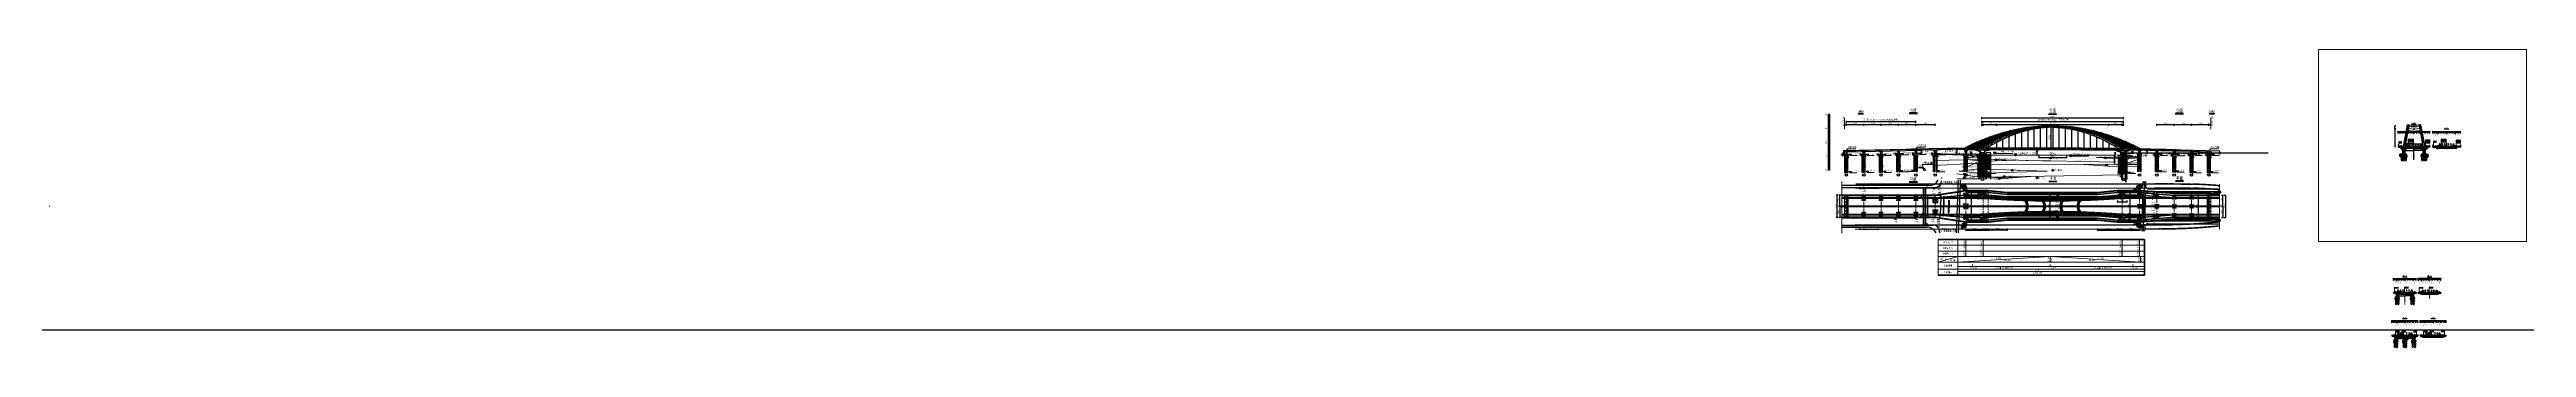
# Model space of a CAD drawing. Extents: x -2611510 to 954358, y -247163 to 181535.
import ezdxf
from ezdxf.enums import TextEntityAlignment as Align

# ---------------------------------------------------------------- set-up
doc = ezdxf.new("R2010")
doc.units = 0
for name, pattern in [('( Dashed )', [0.75, 0.5, -0.25]), ('6--9', [15, 6, -9]), ('ACAD_ISO08W100', [36, 24, -3, 6, -3]), ('CENTER', [2, 1.25, -0.25, 0.25, -0.25]), ('CENTER2', [1.125, 0.75, -0.125, 0.125, -0.125]), ('CONTINOUS', [0]), ('DASH', [0.35, 0.25, -0.1]), ('DASH1T', [3, 2, -1]), ('DASHED', [0.75, 0.5, -0.25]), ('DASHED2', [9.525, 6.35, -3.175]), ('HIDDEN', [9.525, 6.35, -3.175]), ('sx', [10, 5, 0, 5, 0])]:
    doc.linetypes.add(name, pattern=pattern)
doc.layers.get('Defpoints').update_dxf_attribs({"color": 8})
for name, color, linetype in [('.灯具', 3, 'Continuous'), ('0-挡土墙标注', 150, 'Continuous'), ('00道路选址', 1, 'Continuous'), ('_平面辅助线', 7, 'Continuous'), ('Dim', 4, 'Continuous'), ('dz-temp', 4, 'Continuous'), ('GiCAD_PouMian', 7, 'Continuous'), ('GICAD_QUYANG', 7, 'Continuous'), ('HZ', 2, 'Continuous'), ('H路灯', 7, 'Continuous'), ('PP-COM', 7, 'Continuous'), ('tj标线', 7, 'Continuous'), ('ZD结构物', 60, 'Continuous'), ('ZHUCIBX', 7, 'Continuous'), ('地质-地层符号', 3, 'Continuous'), ('地质-地面线', 7, 'Continuous'), ('地质-填充花纹', 8, 'Continuous'), ('地质-标贯', 7, 'Continuous'), ('地质-钻孔', 7, 'Continuous'), ('地铁', 4, 'Continuous'), ('坡道桥', 2, 'Continuous'), ('标志、标线', 7, 'Continuous'), ('标志标线', 7, 'Continuous'), ('标线-z', 7, 'Continuous'), ('汽车', 150, 'Continuous'), ('纵_地面线', 30, 'Continuous'), ('纵_标尺', 7, 'Continuous'), ('纵_设计线', 70, 'Continuous'), ('路网', 7, 'Continuous'), ('车', 4, 'Continuous'), ('轮廓', 2, 'Continuous'), ('道路中线_K', 7, 'Continuous'), ('道路偏置线', 3, 'Continuous')]:
    doc.layers.add(name, color=color, linetype=linetype)
for name, color, linetype, lineweight in [('PEOPLE', 1, 'Continuous', 0), ('中心线', 2, 'CENTER', 15), ('加粗线', 6, 'Continuous', 60), ('地质-地层线', 7, 'Continuous', 15), ('地质-文字', 7, 'Continuous', 15), ('地面标线', 7, 'Continuous', 35), ('总 地铁', 5, 'Continuous', 15), ('总 河堤', 6, 'Continuous', 15), ('文字', 7, 'Continuous', 15), ('标注', 3, 'Continuous', 18), ('标注线及字体', 2, 'Continuous', 15), ('桥 中心线', 5, 'CENTER', 15), ('桥 构造粗实', 1, 'Continuous', 30), ('桥 构造细实', 3, 'Continuous', 15), ('桥 构造细虚', 6, 'Continuous', 15), ('桥 标高', 4, 'Continuous', 15), ('桥塔结构', 4, 'Continuous', 40), ('短虚线', 3, 'DASHED', 15), ('粗线', 3, 'Continuous', 35), ('细实线', 7, 'Continuous', 15), ('细线', 6, 'Continuous', 18), ('结构', 1, 'Continuous', 30), ('结构轮廓', 1, 'Continuous', 35), ('虚线', 6, 'HIDDEN', 15), ('表格粗线', 7, 'Continuous', 35), ('表格细线', 1, 'Continuous', 18), ('钢板粗线', 1, 'Continuous', 25), ('钢板细线', 6, 'Continuous', 15)]:
    doc.layers.add(name, color=color, linetype=linetype, lineweight=lineweight)
doc.layers.add('辅助线', color=7, linetype='Continuous', lineweight=15, plot=False)
doc.styles.add('111', font='', dxfattribs={"width": 0.7})
doc.styles.add('fs', font='仿宋_GB2312.TTF', dxfattribs={"width": 0.7})
doc.styles.add('LZ_FONTS_FS', font='', dxfattribs={"width": 0.7})
doc.styles.get("Standard").update_dxf_attribs({"font": '仿宋_GB2312.TTF', "width": 0.7})
doc.styles.add('仿宋字', font='仿宋_GB2312.TTF', dxfattribs={"width": 0.7})
doc.styles.add('剖线方向', font='', dxfattribs={"width": 0.7, "height": 2.5})
doc.styles.add('叠加符号', font='', dxfattribs={"width": 0.7, "height": 2.5})
doc.styles.add('地层编号', font='', dxfattribs={"width": 0.7, "height": 3})
doc.styles.add('层底标注', font='', dxfattribs={"width": 0.7, "height": 2.5})
doc.styles.add('岩土名称', font='', dxfattribs={"width": 0.7, "height": 3})
doc.styles.add('时代', font='', dxfattribs={"width": 0.7, "height": 3})
doc.styles.add('标贯动探', font='', dxfattribs={"width": 0.7, "height": 1.5})
doc.styles.get('111').set_extended_font_data('仿宋_GB2312')
doc.styles.get('LZ_FONTS_FS').set_extended_font_data('仿宋_GB2312')
doc.styles.get('剖线方向').set_extended_font_data('仿宋_GB2312')
doc.styles.get('叠加符号').set_extended_font_data('仿宋_GB2312')
doc.styles.get('地层编号').set_extended_font_data('仿宋_GB2312')
doc.styles.get('层底标注').set_extended_font_data('仿宋_GB2312')
doc.styles.get('岩土名称').set_extended_font_data('仿宋_GB2312')
doc.styles.get('时代').set_extended_font_data('仿宋_GB2312')
doc.styles.get('标贯动探').set_extended_font_data('仿宋_GB2312')
doc.dimstyles.new('250', dxfattribs={"dimscale": 250, "dimtxt": 2.5, "dimasz": 2, "dimexe": 1, "dimexo": 1, "dimgap": 0, "dimtad": 0, "dimdec": 0, "dimrnd": 0.1, "dimzin": 12, "dimdsep": 46, "dimtxsty": 'Standard', "dimblk": 'OBLIQUE', "dimcen": -1, "dimclrd": 4, "dimclre": 256, "dimclrt": 4, "dimadec": 4, "dimazin": 0, "dimtp": 2, "dimtm": 3, "dimtfac": 0.5, "dimtdec": 0, "dimtmove": 2, "dimatfit": 3, "dimldrblk": 'OBLIQUE', "dimfxl": 5, "dimfxlon": 1, "dimtvp": 0.7, "dimtolj": 1, "dimtzin": 12, "dimarcsym": 0})
doc.dimstyles.new('250-1', dxfattribs={"dimscale": 250, "dimtxt": 2.5, "dimasz": 2, "dimexe": 1, "dimexo": 1, "dimgap": 0, "dimtad": 0, "dimdec": 0, "dimlfac": 0.1, "dimrnd": 0.1, "dimzin": 12, "dimdsep": 46, "dimtxsty": 'Standard', "dimblk": 'OBLIQUE', "dimcen": -1, "dimclrd": 4, "dimclre": 256, "dimclrt": 4, "dimadec": 4, "dimazin": 0, "dimtp": 2, "dimtm": 3, "dimtfac": 0.5, "dimtdec": 0, "dimtmove": 2, "dimatfit": 3, "dimldrblk": 'OBLIQUE', "dimfxl": 5, "dimfxlon": 1, "dimtvp": 0.7, "dimtolj": 1, "dimtzin": 12, "dimarcsym": 0})
doc.dimstyles.new('750', dxfattribs={"dimscale": 0, "dimtxt": 2.5, "dimasz": 1, "dimexe": 1, "dimexo": 1, "dimgap": 0, "dimtad": 0, "dimdec": 0, "dimlfac": 0.1, "dimrnd": 0.1, "dimzin": 12, "dimdsep": 46, "dimtxsty": '仿宋字', "dimblk": 'OBLIQUE', "dimcen": -1, "dimclrd": 256, "dimclre": 256, "dimclrt": 256, "dimadec": 4, "dimazin": 0, "dimtp": 2, "dimtm": 3, "dimtfac": 0.5, "dimtdec": 0, "dimtmove": 2, "dimatfit": 3, "dimldrblk": 'OBLIQUE', "dimfxl": 3, "dimfxlon": 1, "dimtvp": 0.7, "dimtolj": 1, "dimtzin": 12, "dimarcsym": 0})
pattern_1 = [(21.80141, (-1421506.55, -807363.6), (-883.88348, 353.5534), [571.18298, -380.78866])]
pattern_2 = [(21.80141, (-1421506.6, -807363.6), (-1767.7652, 707.1061), []), (21.80141, (-1419756.6, -807363.6), (-1767.7652, 707.1061), [761.57655, -475.9851])]
pattern_3 = [(21.80141, (-1421506.55, -807363.6), (-883.88348, 353.5534), []), (158.19859, (-1421506.55, -807363.6), (-883.88348, -353.5534), [])]
pattern_4 = [(21.80141, (-1421506.6, -807363.6), (-1767.76695, 707.1068), []), (158.19859, (-1420881.6, -807463.6), (-3535.534, -1414.2136), [951.9716, -2855.915]), (158.19859, (-1421131.6, -807563.6), (-3535.534, -1414.2136), [951.9716, -2855.915]), (158.19859, (-1421381.6, -807663.6), (-3535.534, -1414.2136), [951.9716, -2855.915]), (158.19859, (-1417381.6, -807463.6), (-3535.534, -1414.2136), [951.9716, -2855.915]), (158.19859, (-1417631.6, -807563.6), (-3535.534, -1414.2136), [951.9716, -2855.915]), (158.19859, (-1417881.6, -807663.6), (-3535.534, -1414.2136), [951.9716, -2855.915])]
pattern_5 = [(21.80141, (-1421506.6, -1072166.4), (-1767.7652, 707.1061), []), (21.80141, (-1419756.6, -1072166.4), (-1767.7652, 707.1061), [761.57655, -475.9851])]
pattern_6 = [(17.062863, (-1421506.55, -1072166.35), (2790.36967, 1248.899855), [-5975.1498, 0, -4481.3624, 0, -4481.3624, 0]), (3.01447, (-1421506.6, -1072166.4), (7214.5321, 1809.4251), [-2978.456, 0, -7743.9854, 0, -1787.0735, 0]), (345.966575, (-1426872, -1072166.4), (11073.38644, -1501.9982), [-1573.447, 0, -6293.788, 0, -7342.7527, 0]), (17.06286, (-1421506.6, -1072166.4), (-2941.879, 3021.541), [-3983.433, 0, -4979.2915, 0, -4481.362, 0]), (3.01447, (-1421506.6, -1072166.4), (4858.372, 4093.388), [-3574.147, 0, -5361.221, 0, -1787.0735, 0]), (345.7037, (-1426872, -1072166.4), (5240.9553, 1250.378), [-2088.827, 0, -6788.688, 0, -10444.135, 0]), (339.87047, (-1426872, -1072166.4), (6980.0505, 1196.567), [-942.2907, 0, -3769.163, 0, -3769.163, 0]), (17.06286, (-1421506.6, -1072166.4), (6542.5438, 3754.5058), [-1493.7875, 0, -1493.7875, 0, -4481.3624, 0]), (3.01447, (-1421506.6, -1072166.4), (2716.851, 3980.613), [-3574.147, 0, -7743.985, 0, -1787.0735, 0]), (345.7037, (-1426872, -1072166.4), (15682.466, 1374.167), [-6266.481, 0, -2611.034, 0, -2611.034, 0]), (339.87047, (-1426872, -1072166.4), (230427237.503, -84451983.463), [-1187.286, 0, -9894.053, 0, -942.291, 0])]

# ---------------------------------------------------------------- blocks, each defined once
blk = doc.blocks.new('_Oblique')
at = {"color": 0, "linetype": 'ByBlock', "lineweight": -2}
blk.add_line((-0.5, -0.5), (0.5, 0.5), dxfattribs=at)
blk = doc.blocks.new('*D68')
at = {"layer": 'Defpoints', "color": 0, "transparency": 16777216}
for p in [(801166, -212149), (838666, -208582), (838666, -215949)]:
    blk.add_point(p, dxfattribs=at)
at = {"layer": 'Dim', "lineweight": -2, "transparency": 16777216}
for p, q in [((801166, -209832), (801166, -208332)), ((838666, -209832), (838666, -208332))]:
    blk.add_line(p, q, dxfattribs=at)
at = {"layer": 'Dim', "color": 4, "lineweight": -2, "transparency": 16777216}
blk.add_line((801166, -208582), (838666, -208582), dxfattribs=at)
at = {"layer": 'Dim', "color": 4, "lineweight": -2, "transparency": 16777216, "xscale": 500, "yscale": 500, "zscale": 500, "rotation": 180}
blk.add_blockref('_Oblique', (801166, -208582), dxfattribs=at)
at = {"layer": 'Dim', "color": 4, "lineweight": -2, "transparency": 16777216, "xscale": 500, "yscale": 500, "zscale": 500}
blk.add_blockref('_Oblique', (838666, -208582), dxfattribs=at)
at = {"layer": 'Dim', "color": 4, "transparency": 16777216, "insert": (819916, -208166), "char_height": 625, "attachment_point": 5}
blk.add_mtext('\\A1;3750', dxfattribs=at)
blk = doc.blocks.new('A$C1F375032')
at = {"layer": '车', "ltscale": 1000}
for p, q in [((0, 0), (-2.5, 1)), ((-0.8, 1), (-2.5, 1)), ((-0.8, 1), (-0.8, 1.7)), ((-0.8, 1.7), (0.8, 1.7)), ((0, 0), (2.5, 1)), ((0.8, 1), (0.8, 1.7)), ((0.8, 1), (2.5, 1))]:
    blk.add_line(p, q, dxfattribs=at)
blk = doc.blocks.new('*D69')
at = {"layer": 'Defpoints', "color": 0, "transparency": 16777216}
for p in [(814916, -170587), (814922, -168787), (816026, -170587)]:
    blk.add_point(p, dxfattribs=at)
at = {"layer": 'Dim', "lineweight": -2, "transparency": 16777216}
for p, q in [((815166, -170587), (816276, -170587)), ((815172, -168787), (816276, -168787))]:
    blk.add_line(p, q, dxfattribs=at)
at = {"layer": 'Dim', "color": 4, "lineweight": -2, "transparency": 16777216}
blk.add_line((816026, -168787), (816026, -170587), dxfattribs=at)
at = {"layer": 'Dim', "color": 4, "lineweight": -2, "transparency": 16777216, "xscale": 500, "yscale": 500, "zscale": 500}
for p, rotation in [((816026, -168787), 90), ((816026, -170587), 270)]:
    blk.add_blockref('_Oblique', p, dxfattribs=dict(at, rotation=rotation))
at = {"layer": 'Dim', "color": 4, "transparency": 16777216, "insert": (815589, -169687), "char_height": 625, "attachment_point": 5, "rotation": 90}
blk.add_mtext('\\A1;1800', dxfattribs=at)
blk = doc.blocks.new('*D70')
at = {"layer": 'Defpoints', "color": 0, "transparency": 16777216}
for p in [(838166, -210325), (838166, -212149), (838666, -212149)]:
    blk.add_point(p, dxfattribs=at)
at = {"layer": 'Dim', "lineweight": -2, "transparency": 16777216}
for p, q in [((838166, -211575), (838166, -210075)), ((838666, -211575), (838666, -210075))]:
    blk.add_line(p, q, dxfattribs=at)
at = {"layer": 'Dim', "color": 4, "lineweight": -2, "transparency": 16777216}
blk.add_line((838666, -210325), (838166, -210325), dxfattribs=at)
at = {"layer": 'Dim', "color": 4, "lineweight": -2, "transparency": 16777216, "xscale": 500, "yscale": 500, "zscale": 500, "rotation": 180}
blk.add_blockref('_Oblique', (838166, -210325), dxfattribs=at)
at = {"layer": 'Dim', "color": 4, "lineweight": -2, "transparency": 16777216, "xscale": 500, "yscale": 500, "zscale": 500}
blk.add_blockref('_Oblique', (838666, -210325), dxfattribs=at)
at = {"layer": 'Dim', "color": 4, "transparency": 16777216, "insert": (838416, -209778), "char_height": 625, "attachment_point": 5}
blk.add_mtext('\\A1;50', dxfattribs=at)
blk = doc.blocks.new('*D71')
at = {"layer": 'Defpoints', "color": 0, "transparency": 16777216}
for p in [(803166, -149618), (803166, -151441), (803666, -151441)]:
    blk.add_point(p, dxfattribs=at)
at = {"layer": 'Dim', "lineweight": -2, "transparency": 16777216}
for p, q in [((803166, -150868), (803166, -149368)), ((803666, -150868), (803666, -149368))]:
    blk.add_line(p, q, dxfattribs=at)
at = {"layer": 'Dim', "color": 4, "lineweight": -2, "transparency": 16777216}
blk.add_line((803666, -149618), (803166, -149618), dxfattribs=at)
at = {"layer": 'Dim', "color": 4, "lineweight": -2, "transparency": 16777216, "xscale": 500, "yscale": 500, "zscale": 500, "rotation": 180}
blk.add_blockref('_Oblique', (803166, -149618), dxfattribs=at)
at = {"layer": 'Dim', "color": 4, "lineweight": -2, "transparency": 16777216, "xscale": 500, "yscale": 500, "zscale": 500}
blk.add_blockref('_Oblique', (803666, -149618), dxfattribs=at)
at = {"layer": 'Dim', "color": 4, "transparency": 16777216, "insert": (803666, -149233), "char_height": 625, "attachment_point": 5}
blk.add_mtext('\\A1;50', dxfattribs=at)
blk = doc.blocks.new('CAMRY-F')
at = {"color": 150}
for p, q in [((-0.7, 0.8), (-0.8, 0.9)), ((0.7, 0.8), (0.8, 0.9))]:
    blk.add_line(p, q, dxfattribs=at)
for points in [[(0, 0.3), (-0.4, 0.4), (-0.5, 0.3), (-0.6, 0.3), (-0.7, 0.3), (-0.8, 0.3), (-0.9, 0.4), (-0.9, 0.5), (-0.9, 0.6), (-0.9, 0.7), (-0.9, 0.8), (-0.8, 0.9), (-0.9, 0.9), (-1, 0.9), (-1, 1), (-1, 1.1), (-0.8, 1.1), (-0.8, 1), (-0.8, 1.1), (-0.7, 1.2), (-0.6, 1.3), (-0.6, 1.4), (-0.5, 1.4), (-0.4, 1.4), (-0.3, 1.5), (-0.2, 1.5), (-0.1, 1.5), (0, 1.5)], [(-0.9, 0.9), (-0.8, 0.9), (-0.8, 0.9), (-0.7, 1)], [(-0.9, 0.9), (-0.9, 1), (-0.8, 1), (-0.8, 1), (-0.8, 1)], [(0, 0.6), (-0.9, 0.6)], [(-0.9, 0.4), (-0.7, 0.4), (-0.7, 0.5), (0, 0.5)], [(-0.7, 0.3), (-0.7, 0), (-0.7, 0), (-0.9, 0), (-0.9, 0), (-0.9, 0.4)], [(-0.9, 0.4), (-0.9, 0.3), (-0.8, 0.2), (-0.8, 0.2), (-0.7, 0.3)], [(-0.4, 0.7), (-0.5, 0.7), (-0.6, 0.7), (-0.7, 0.7), (-0.8, 0.7), (-0.8, 0.7), (-0.8, 0.6), (-0.4, 0.6)], [(0, 1.3), (-0.6, 1.3), (-0.6, 1.2), (-0.7, 1.1), (-0.7, 1), (-0.7, 1), (-0.7, 0.9), (-0.6, 1), (-0.5, 1), (-0.4, 1), (-0.3, 1), (0, 1)], [(-0.7, 0.4), (-0.7, 0.4), (-0.5, 0.4), (-0.6, 0.5)], [(0, 0.2), (-0.4, 0.2), (-0.5, 0.2), (-0.6, 0.2), (-0.7, 0.2)], [(-0.5, 0.5), (-0.3, 0.5), (-0.3, 0.6), (0, 0.6)], [(0, 0.3), (-0.4, 0.3), (-0.5, 0.3)], [(0, 0.7), (-0.4, 0.7), (-0.4, 0.6), (0, 0.6)], [(-0.3, 0.5), (-0.3, 0.4), (0, 0.4)], [(0, 0.3), (0.4, 0.4), (0.5, 0.3), (0.6, 0.3), (0.7, 0.3), (0.8, 0.3), (0.9, 0.4), (0.9, 0.5), (0.9, 0.6), (0.9, 0.7), (0.9, 0.8), (0.9, 0.9), (0.9, 0.9), (1, 0.9), (1, 1), (1, 1.1), (0.8, 1.1), (0.8, 1), (0.8, 1.1), (0.7, 1.2), (0.7, 1.3), (0.6, 1.4), (0.5, 1.4), (0.4, 1.4), (0.3, 1.5), (0.2, 1.5), (0.1, 1.5), (0, 1.5)], [(0, 1.3), (0.6, 1.3), (0.7, 1.2), (0.7, 1.1), (0.7, 1), (0.8, 1), (0.7, 0.9), (0.6, 1), (0.5, 1), (0.4, 1), (0.3, 1), (0, 1)], [(0, 0.7), (0.4, 0.7), (0.4, 0.6), (0, 0.6)], [(0.6, 0.5), (0.3, 0.5), (0.3, 0.6), (0, 0.6)], [(0, 0.6), (0.9, 0.6)], [(0.4, 0.5), (0.3, 0.4), (0, 0.4)], [(0.9, 0.4), (0.7, 0.4), (0.7, 0.5), (0, 0.5)], [(0, 0.3), (0.4, 0.3), (0.5, 0.3)], [(0, 0.2), (0.4, 0.2), (0.5, 0.2), (0.6, 0.2), (0.7, 0.2)], [(0.4, 0.7), (0.5, 0.7), (0.6, 0.7), (0.7, 0.7), (0.8, 0.7), (0.8, 0.7), (0.9, 0.6), (0.4, 0.6)], [(0.7, 0.4), (0.7, 0.4), (0.6, 0.4), (0.6, 0.5)], [(0.9, 0.4), (0.9, 0.3), (0.9, 0.2), (0.8, 0.2), (0.7, 0.3)], [(0.7, 0.3), (0.7, 0), (0.7, 0), (0.9, 0), (0.9, 0), (0.9, 0.4)], [(0.9, 0.9), (0.9, 1), (0.9, 1), (0.8, 1), (0.8, 1)], [(0.9, 0.9), (0.8, 0.9), (0.8, 0.9), (0.8, 1)]]:
    blk.add_lwpolyline(points, dxfattribs=at)
for points in [[(-0.8, 0.5), (-0.5, 0.5), (-0.5, 0.5), (-0.8, 0.5)], [(0.8, 0.5), (0.6, 0.5), (0.6, 0.5), (0.8, 0.5)]]:
    blk.add_lwpolyline(points, close=True, dxfattribs=at)
blk = doc.blocks.new('34')
at = {"layer": 'HZ', "color": 7}
for p, q in [((1701, 34), (1700, 34)), ((1700, 34), (1700, 34)), ((1700, 34), (1700, 31)), ((1700, 34), (1700, 32)), ((1700, 32), (1700, 32)), ((1701, 31), (1700, 31)), ((1707, 35), (1701, 35)), ((1701, 35), (1701, 27)), ((1707, 34), (1701, 34)), ((1708, 34), (1701, 34)), ((1701, 32), (1701, 34)), ((1701, 32), (1701, 34)), ((1701, 34), (1701, 32)), ((1708, 32), (1701, 32)), ((1707, 32), (1701, 32)), ((1707, 32), (1701, 32)), ((1708, 31), (1701, 31)), ((1708, 31), (1701, 31)), ((1701, 30), (1701, 30)), ((1701, 30), (1701, 30)), ((1701, 30), (1701, 29)), ((1701, 29), (1701, 29)), ((1708, 28), (1701, 28)), ((1708, 27), (1701, 27)), ((1701, 27), (1701, 25)), ((1702, 25), (1701, 25)), ((1706, 35), (1702, 35)), ((1706, 35), (1702, 35)), ((1702, 35), (1702, 35)), ((1702, 32), (1702, 31)), ((1702, 31), (1702, 28)), ((1702, 27), (1702, 25)), ((1706, 36), (1703, 36)), ((1705, 36), (1703, 36)), ((1703, 35), (1703, 36)), ((1703, 28), (1703, 27)), ((1705, 28), (1703, 28)), ((1705, 27), (1703, 27)), ((1704, 31), (1704, 32)), ((1704, 31), (1704, 31)), ((1704, 31), (1704, 31)), ((1705, 28), (1705, 27)), ((1706, 35), (1706, 36)), ((1706, 35), (1706, 35)), ((1706, 32), (1706, 31)), ((1707, 32), (1707, 34)), ((1707, 32), (1707, 34)), ((1707, 31), (1707, 28)), ((1707, 27), (1707, 25)), ((1708, 25), (1707, 25)), ((1708, 35), (1708, 27)), ((1708, 34), (1708, 32)), ((1708, 34), (1708, 31)), ((1708, 34), (1709, 34)), ((1708, 34), (1708, 34)), ((1708, 32), (1709, 32)), ((1708, 31), (1708, 31)), ((1708, 30), (1708, 29)), ((1708, 30), (1708, 30)), ((1708, 30), (1708, 30)), ((1708, 29), (1708, 29)), ((1708, 27), (1708, 25)), ((1709, 34), (1709, 32))]:
    blk.add_line(p, q, dxfattribs=at)
for centre, radius in [((1701, 31), 0.314), ((1702, 31), 0.314), ((1704, 31), 0.317), ((1706, 31), 0.314), ((1707, 31), 0.314)]:
    blk.add_circle(centre, radius, dxfattribs=at)
for centre, radius, start, end in [((1700, 34), 0.262, 90, 180), ((1700, 34), 0.131, 90, 180), ((1700, 34), 0.131, 0, 90), ((1700, 32), 0.131, 270, 0), ((1700, 32), 0.131, 180, 270), ((1700, 31), 0.262, 180, 270), ((1701, 35), 0.523, 90, 180), ((1701, 34), 0.131, 90, 180), ((1701, 34), 0.262, 90, 180), ((1701, 32), 0.131, 180, 270), ((1701, 32), 0.262, 180, 270), ((1703, 36), 0.131, 90, 180), ((1705, 36), 0.131, 0, 90), ((1707, 35), 0.523, 0, 90), ((1707, 34), 0.262, 0, 90), ((1707, 34), 0.131, 0, 90), ((1707, 32), 0.262, 270, 0), ((1707, 32), 0.131, 270, 0), ((1708, 34), 0.131, 90, 180), ((1708, 34), 0.262, 0, 90), ((1708, 32), 0.131, 180, 270), ((1708, 31), 0.262, 270, 0), ((1709, 34), 0.131, 0, 90), ((1709, 32), 0.131, 270, 0)]:
    blk.add_arc(centre, radius, start, end, dxfattribs=at)
blk = doc.blocks.new('小车')
at = {"layer": '标注', "color": 150}
for p, q in [((-0.9, 0.7), (-0.9, 0.7)), ((-0.7, 0.8), (-0.8, 0.8)), ((-0.8, 0.8), (-0.8, 0.8)), ((-0.8, 0.6), (-0.6, 0.6)), ((-0.8, 0.5), (-0.6, 0.5)), ((-0.8, 0.5), (-0.6, 0.5)), ((-0.8, 0.4), (-0.6, 0.4)), ((-0.8, 0.3), (0, 0.3)), ((-0.8, -0.2), (-0.8, 0.2)), ((-0.8, 0.1), (-0.8, 0.1)), ((-0.8, 0.1), (-0.8, 0.1)), ((-0.8, -0.1), (-0.8, 0.1)), ((-0.8, 0.1), (-0.8, 0.1)), ((-0.7, 0.8), (-0.7, 0.8)), ((-0.6, 0.7), (-0.7, 0.7)), ((-0.7, 0.6), (-0.6, 0.6)), ((0, 0.2), (-0.7, 0.2)), ((0, 0.1), (-0.7, 0.1)), ((-0.6, 0.1), (-0.6, -0.2)), ((-0.5, 1.3), (-0.5, 1.3)), ((-0.4, 1.3), (-0.5, 1.2)), ((-0.5, 1.3), (-0.5, 1.3)), ((-0.5, 1.2), (-0.5, 1.2)), ((-0.5, 1.2), (0, 1.2)), ((0, 0.8), (-0.5, 0.8)), ((0, 1.3), (0.4, 1.3)), ((0, 1.2), (0, 1.2)), ((0.5, 0.8), (0, 0.8)), ((0.8, 0.3), (0, 0.3)), ((0, 0.3), (0.8, 0.3)), ((0, 0.2), (0.7, 0.2)), ((0, 0.1), (0.7, 0.1)), ((0, 0.1), (0.7, 0.1)), ((0.4, 1.3), (0.5, 1.2)), ((0.5, 1.3), (0.5, 1.3)), ((0.5, 1.3), (0.5, 1.3)), ((0.5, 1.2), (0.5, 1.2)), ((0.8, 0.6), (0.6, 0.6)), ((0.7, 0.6), (0.6, 0.6)), ((0.8, 0.5), (0.6, 0.5)), ((0.8, 0.5), (0.6, 0.5)), ((0.8, 0.4), (0.6, 0.4)), ((0.6, 0.1), (0.6, -0.2)), ((0.7, 0.8), (0.8, 0.8)), ((0.7, 0.8), (0.7, 0.8)), ((0.8, 0.8), (0.8, 0.8)), ((0.8, -0.2), (0.8, 0.2)), ((0.8, -0.1), (0.8, 0.1)), ((0.8, 0.1), (0.8, 0.1)), ((0.8, 0.1), (0.8, 0.1)), ((0.9, 0.7), (0.9, 0.7)), ((-0.6, -0.2), (-0.8, -0.2)), ((0.6, -0.2), (0.8, -0.2))]:
    blk.add_line(p, q, dxfattribs=at)
for points in [[(-0.5, 1.2, 0.172866), (-0.5, 1.2, 0.047073), (-0.5, 1.1, 0.079972), (-0.6, 0.8, 0.011505), (-0.6, 0.7), (-0.8, 0.7, 0.145591), (-0.8, 0.7, 0.061623), (-0.8, 0.3, 0.061623)], [(0.7, 0, 0.343237), (0.7, 0.1), (0, 0.1), (-0.7, 0.1), (-0.7, 0, -0.537894), (-0.7, 0, -0.109459), (-0.8, 0.2, -0.241867), (-0.8, 0.3, -0.331193), (-0.8, 0.3, -0.075367), (-0.8, 0.4), (0, 0.4), (0.8, 0.4, -0.075367), (0.8, 0.3, -0.331193), (0.8, 0.3, -0.241867), (0.8, 0.2, -0.109459), (0.7, 0, -0.537894), (0.7, 0), (0.7, 0.1)], [(-0.8, 0.3, -0.118814), (-0.7, 0.3), (0, 0.3), (0.7, 0.3, -0.118814), (0.8, 0.3, -0.156607), (0.8, 0.2, 0.178906), (0.7, 0.2), (0, 0.2), (-0.7, 0.2, 0.178906), (-0.8, 0.2, -0.156607), (-0.8, 0.3, -0.35687), (-0.8, 0.3), (0, 0.3)], [(-0.5, 1.1), (-0.6, 1.2), (-0.6, 1.2, 0.063342), (-0.7, 0.8, 0.063342)], [(0, 0.1), (-0.7, 0.1, 0.143263), (-0.7, 0.1)], [(0.6, 0, 0.018849), (0, 0, 0.018849), (-0.6, 0, 0.018849)], [(-0.3, 0.4), (-0.3, 0.6, -0.327516), (-0.3, 0.6), (0, 0.6), (0.3, 0.6, -0.327516), (0.3, 0.6), (0.3, 0.4)], [(0.8, 0.3, 0.061623), (0.8, 0.7, 0.145591), (0.8, 0.7), (0.6, 0.7, 0.011505), (0.6, 0.8, 0.079972), (0.5, 1.1, 0.047073), (0.5, 1.2, -0.116952), (0.5, 1.3, -0.181877), (0.6, 1.2), (0.6, 1.2), (0.5, 1.1)], [(0.7, 0.8, 0.063342), (0.6, 1.2, 0.063342)], [(0.6, 0.4), (0.8, 0.4, 0.07958), (0.7, 0.7), (0.6, 0.7)]]:
    blk.add_lwpolyline(points, format="xyb", dxfattribs=at)
for points in [[(-0.8, 0.4), (-0.6, 0.4)], [(0, 0.7), (-0.6, 0.7)], [(0, 1.3), (-0.4, 1.3)], [(0.4, 1.2), (0, 1.2), (-0.4, 1.2)], [(-0.3, 0.6), (0, 0.6), (0.3, 0.6)], [(-0.3, 0.6), (0, 0.6), (0.3, 0.6)], [(0.5, 1.2), (0, 1.2)], [(0, 0.7), (0.6, 0.7)]]:
    blk.add_lwpolyline(points, dxfattribs=at)
blk.add_lwpolyline([(0.3, 0.6), (0, 0.6), (-0.3, 0.6), (-0.3, 0.4), (0, 0.4), (0.3, 0.4)], close=True, dxfattribs=at)
blk.add_lwpolyline([(-0.3, 0.4, -0.069548), (-0.3, 0.6, -0.383803), (-0.3, 0.6), (0, 0.6), (0.3, 0.6, -0.383803), (0.3, 0.6, -0.069548), (0.3, 0.4, -0.366402), (0.3, 0.4), (0, 0.4), (-0.3, 0.4, -0.366402)], format="xyb", close=True, dxfattribs=at)
for centre, radius in [((0, 0.7), 0.0355), ((0, 0.4), 0.00548)]:
    blk.add_circle(centre, radius, dxfattribs=at)
for centre, radius, start, end in [((-0.8, 0.6), 0.187, 89.7894, 107.0533), ((-0.9, 0.8), 0.0221, 107.0533, 169.1728), ((-0.6, 0.7), 0.285, 160.2234, 175.1314), ((-0.4, -1.8), 2.68, 98.3463, 99.0847), ((-0.5, 0.7), 0.393, 160.5314, 170.4026), ((-0.9, 0.8), 0.025, 101.423, 172.2356), ((-0.8, 2.2), 1.55, 265.9839, 269.5091), ((-0.9, 0.8), 0.0857, 245.3071, 268.1339), ((-0.9, 0.7), 0.0248, 191.3176, 232.6477), ((-0.9, 0.7), 0.0267, 158.6011, 230.2375), ((-0.9, 0.8), 0.0645, 241.9378, 269.4387), ((-0.8, 1), 0.267, 261.9923, 269.0143), ((-0.6, 0.6), 0.161, 127.0043, 160.4465), ((-2.6, 0.8), 1.82, 359.084, 1.5287), ((-0.8, 0.8), 0.0178, 1.5287, 115.4928), ((0.1, 0.4), 0.833, 164.1157, 182.3158), ((-0.8, 1), 0.352, 269.6452, 278.1952), ((-0.7, 0.1), 0.0849, 90, 126.6234), ((-0.7, 0.1), 0.0709, 138.3966, 170.8829), ((-0.7, 0.1), 0.0767, 104.0668, 141.1478), ((0.7, 0.5), 1.41, 151.5982, 170.7551), ((1, 0.4), 1.69, 154.1415, 169.0056), ((-0.7, 0), 0.084, 92.694, 168.4705), ((-0.7, -0.1), 0.233, 90, 104.0668), ((-0.5, 1.1), 0.138, 98.4526, 139.685), ((0.8, 0.6), 1.42, 156.132, 170.9153), ((-0.5, 0.8), 0.0327, 173.4394, 270), ((2, 0.7), 2.65, 181.3371, 189.6393), ((-0.5, 1.3), 0.0298, 173.2019, 212.2235), ((-0.5, 1.3), 0.0223, 139.4552, 173.2019), ((-0.5, 1.3), 0.0276, 112.4906, 139.4552), ((-0.5, 1.3), 0.0331, 94.2343, 112.4906), ((-0.5, 1.3), 0.0213, 51.4785, 94.2343), ((-0.5, 1.3), 0.0389, 34.5705, 51.4785), ((-0.7, 1.3), 0.283, 350.7165, 1.2227), ((-0.5, 1.3), 0.0117, 18.0542, 90), ((-0.5, 1.2), 0.077, 16.7771, 43.4594), ((-0.4, 1.1), 0.0571, 95.8138, 156.132), ((0.5, 1.3), 0.0117, 90, 161.9458), ((0.4, 1.1), 0.0571, 23.868, 84.1862), ((0.7, 1.3), 0.283, 178.7773, 189.2835), ((0.5, 1.3), 0.0389, 128.5215, 145.4295), ((0.5, 1.3), 0.0213, 85.7657, 128.5215), ((0.5, 1.3), 0.0331, 67.5094, 85.7657), ((0.5, 1.3), 0.0276, 40.5448, 67.5094), ((0.5, 1.3), 0.0223, 6.7981, 40.5448), ((0.5, 1.3), 0.0298, 327.7765, 6.7981), ((0.4, 1.2), 0.0322, 42.4212, 81.6514), ((-0.7, 0.5), 1.41, 9.2449, 28.4018), ((-0.8, 0.6), 1.42, 9.0847, 23.868), ((0.5, 0.8), 0.0327, 270, 6.5606), ((-1, 0.4), 1.69, 10.9944, 25.8585), ((-2, 0.7), 2.65, 350.3607, 358.6629), ((0.6, 0.6), 0.161, 19.5535, 52.9957), ((0.7, 0.1), 0.0849, 53.3766, 90), ((0.7, 0.1), 0.0767, 38.8522, 75.9332), ((0.7, -0.1), 0.233, 75.9332, 90), ((0.7, 0), 0.0737, 57.3884, 90), ((0.4, -1.8), 2.68, 80.9153, 81.6537), ((0.8, 0.8), 0.0178, 64.5072, 178.4713), ((2.6, 0.8), 1.82, 178.4713, 180.916), ((0.8, 0.6), 0.187, 72.9467, 90.2106), ((0.8, 1), 0.352, 261.8048, 270.3548), ((0.8, 1), 0.267, 270.9857, 278.0077), ((0.8, 2.2), 1.55, 270.4909, 274.0161), ((0.8, 0.3), 0.0282, 11.4402, 90), ((0.7, 0.1), 0.0709, 9.1171, 41.6034), ((0.9, 0.8), 0.025, 7.7644, 78.577), ((0.5, 0.7), 0.393, 9.5974, 19.4686), ((0.6, 0.7), 0.285, 4.8686, 19.7766), ((0.9, 0.8), 0.0221, 10.8272, 72.9467), ((0.9, 0.8), 0.0645, 270.5613, 298.0622), ((0.9, 0.7), 0.0267, 309.7625, 21.3989), ((0.9, 0.7), 0.0248, 307.3523, 348.6824), ((0.9, 0.8), 0.0857, 271.8661, 294.6929), ((-0.7, -0.1), 0.0947, 190.7253, 215.5303), ((-0.8, -0.2), 0.0149, 189.4848, 270), ((-0.6, -0.2), 0.0171, 290.6939, 0), ((0.6, -0.2), 0.0171, 180, 249.3061), ((0.7, -0.1), 0.0947, 324.4697, 349.2747), ((0.8, -0.2), 0.0149, 270, 350.5152)]:
    blk.add_arc(centre, radius, start, end, dxfattribs=at)
blk = doc.blocks.new('hghgh')
at = {"color": 7, "linetype": 'Continuous'}
for p, q in [((3036, 66), (3036, 68)), ((3036, 68), (3037, 68)), ((3037, 66), (3036, 66)), ((3037, 65), (3038, 70)), ((3037, 66), (3037, 68)), ((3037, 68), (3037, 68)), ((3037, 66), (3037, 66)), ((3037, 66), (3037, 66)), ((3037, 66), (3037, 66)), ((3037, 65), (3037, 60)), ((3037, 62), (3050, 62)), ((3037, 61), (3050, 61)), ((3037, 60), (3037, 59)), ((3037, 59), (3050, 59)), ((3037, 59), (3037, 59)), ((3037, 59), (3037, 58)), ((3037, 58), (3050, 58)), ((3037, 58), (3041, 58)), ((3037, 58), (3037, 58)), ((3038, 66), (3039, 70)), ((3038, 60), (3038, 60)), ((3038, 60), (3038, 60)), ((3038, 57), (3038, 58)), ((3039, 57), (3038, 57)), ((3039, 64), (3048, 64)), ((3039, 58), (3039, 57)), ((3039, 58), (3039, 57)), ((3039, 57), (3040, 57)), ((3040, 71), (3047, 71)), ((3040, 70), (3047, 70)), ((3040, 57), (3040, 58)), ((3041, 61), (3043, 61)), ((3041, 61), (3046, 61)), ((3041, 60), (3043, 60)), ((3041, 60), (3043, 60)), ((3041, 60), (3043, 60)), ((3041, 59), (3046, 59)), ((3041, 59), (3043, 59)), ((3041, 58), (3041, 58)), ((3046, 61), (3044, 61)), ((3046, 60), (3044, 60)), ((3046, 60), (3044, 60)), ((3046, 60), (3044, 60)), ((3046, 59), (3044, 59)), ((3049, 58), (3046, 58)), ((3046, 57), (3046, 58)), ((3046, 58), (3046, 58)), ((3048, 57), (3046, 57)), ((3049, 66), (3048, 70)), ((3048, 58), (3048, 57)), ((3048, 58), (3048, 57)), ((3048, 57), (3049, 57)), ((3050, 65), (3049, 70)), ((3049, 60), (3049, 60)), ((3049, 60), (3049, 60)), ((3049, 57), (3049, 58)), ((3049, 58), (3049, 58)), ((3050, 66), (3050, 68)), ((3051, 68), (3050, 68)), ((3050, 68), (3050, 68)), ((3050, 66), (3050, 66)), ((3050, 66), (3051, 66)), ((3050, 66), (3050, 66)), ((3050, 66), (3050, 66)), ((3050, 65), (3050, 60)), ((3050, 60), (3050, 59)), ((3050, 59), (3050, 59)), ((3050, 59), (3050, 58)), ((3051, 66), (3051, 68))]:
    blk.add_line(p, q, dxfattribs=at)
at = {"color": 7}
for p, q in [((3041, 60), (3037, 60)), ((3038, 60), (3037, 60)), ((3038, 60), (3037, 60)), ((3041, 59), (3037, 59)), ((3038, 66), (3038, 65)), ((3041, 59), (3041, 61)), ((3043, 59), (3043, 61)), ((3044, 59), (3044, 61)), ((3044, 59), (3044, 61)), ((3046, 59), (3046, 61)), ((3046, 60), (3050, 60)), ((3046, 59), (3050, 59)), ((3049, 66), (3049, 65)), ((3049, 60), (3050, 60)), ((3049, 60), (3050, 60))]:
    blk.add_line(p, q, dxfattribs=at)
blk.add_lwpolyline([(3043, 63), (3044, 62), (3044, 63), (3043, 63), (3043, 63), (3043, 62)], close=True, dxfattribs=at)
for centre, radius in [((3039, 60), 0.559), ((3040, 60), 0.559), ((3043, 63), 0.559), ((3043, 63), 0.619), ((3047, 60), 0.559), ((3048, 60), 0.559)]:
    blk.add_circle(centre, radius, dxfattribs=at)
for centre, radius, start, end in [((3037, 60), 0.181, 90, 180), ((3037, 59), 0.181, 180, 270), ((3039, 65), 0.903, 180, 270), ((3048, 65), 0.903, 270, 0), ((3050, 60), 0.181, 0, 90), ((3050, 59), 0.181, 270, 0)]:
    blk.add_arc(centre, radius, start, end, dxfattribs=at)
at = {"color": 7, "linetype": 'Continuous'}
for centre, radius, start, end in [((3040, 69), 1.81, 89.9254, 174.4139), ((3040, 69), 0.903, 89.9254, 174.4139), ((3047, 69), 1.81, 5.5861, 90), ((3047, 69), 0.903, 5.5861, 90)]:
    blk.add_arc(centre, radius, start, end, dxfattribs=at)
blk = doc.blocks.new('*D72')
at = {"layer": 'Defpoints', "color": 0, "transparency": 16777216}
for p in [(810666, -151441), (814166, -149618), (814166, -151441)]:
    blk.add_point(p, dxfattribs=at)
at = {"layer": 'Dim', "lineweight": -2, "transparency": 16777216}
for p, q in [((810666, -150868), (810666, -149368)), ((814166, -150868), (814166, -149368))]:
    blk.add_line(p, q, dxfattribs=at)
at = {"layer": 'Dim', "color": 4, "lineweight": -2, "transparency": 16777216}
blk.add_line((810666, -149618), (814166, -149618), dxfattribs=at)
at = {"layer": 'Dim', "color": 4, "lineweight": -2, "transparency": 16777216, "xscale": 500, "yscale": 500, "zscale": 500, "rotation": 180}
blk.add_blockref('_Oblique', (810666, -149618), dxfattribs=at)
at = {"layer": 'Dim', "color": 4, "lineweight": -2, "transparency": 16777216, "xscale": 500, "yscale": 500, "zscale": 500}
blk.add_blockref('_Oblique', (814166, -149618), dxfattribs=at)
at = {"layer": 'Dim', "color": 4, "transparency": 16777216, "insert": (812416, -149202), "char_height": 625, "attachment_point": 5}
blk.add_mtext('\\A1;350', dxfattribs=at)
blk = doc.blocks.new('*D73')
at = {"layer": 'Defpoints', "color": 0, "transparency": 16777216}
for p in [(807166, -151441), (810666, -149618), (810666, -151441)]:
    blk.add_point(p, dxfattribs=at)
at = {"layer": 'Dim', "lineweight": -2, "transparency": 16777216}
for p, q in [((807166, -150868), (807166, -149368)), ((810666, -150868), (810666, -149368))]:
    blk.add_line(p, q, dxfattribs=at)
at = {"layer": 'Dim', "color": 4, "lineweight": -2, "transparency": 16777216}
blk.add_line((807166, -149618), (810666, -149618), dxfattribs=at)
at = {"layer": 'Dim', "color": 4, "lineweight": -2, "transparency": 16777216, "xscale": 500, "yscale": 500, "zscale": 500, "rotation": 180}
blk.add_blockref('_Oblique', (807166, -149618), dxfattribs=at)
at = {"layer": 'Dim', "color": 4, "lineweight": -2, "transparency": 16777216, "xscale": 500, "yscale": 500, "zscale": 500}
blk.add_blockref('_Oblique', (810666, -149618), dxfattribs=at)
at = {"layer": 'Dim', "color": 4, "transparency": 16777216, "insert": (808916, -149202), "char_height": 625, "attachment_point": 5}
blk.add_mtext('\\A1;350', dxfattribs=at)
blk = doc.blocks.new('*D74')
at = {"layer": 'Defpoints', "color": 0, "transparency": 16777216}
for p in [(803666, -151441), (807166, -149618), (807166, -151441)]:
    blk.add_point(p, dxfattribs=at)
at = {"layer": 'Dim', "lineweight": -2, "transparency": 16777216}
for p, q in [((803666, -150868), (803666, -149368)), ((807166, -150868), (807166, -149368))]:
    blk.add_line(p, q, dxfattribs=at)
at = {"layer": 'Dim', "color": 4, "lineweight": -2, "transparency": 16777216}
blk.add_line((803666, -149618), (807166, -149618), dxfattribs=at)
at = {"layer": 'Dim', "color": 4, "lineweight": -2, "transparency": 16777216, "xscale": 500, "yscale": 500, "zscale": 500, "rotation": 180}
blk.add_blockref('_Oblique', (803666, -149618), dxfattribs=at)
at = {"layer": 'Dim', "color": 4, "lineweight": -2, "transparency": 16777216, "xscale": 500, "yscale": 500, "zscale": 500}
blk.add_blockref('_Oblique', (807166, -149618), dxfattribs=at)
at = {"layer": 'Dim', "color": 4, "transparency": 16777216, "insert": (805416, -149202), "char_height": 625, "attachment_point": 5}
blk.add_mtext('\\A1;350', dxfattribs=at)
blk = doc.blocks.new('*D75')
at = {"layer": 'Defpoints', "color": 0, "transparency": 16777216}
for p in [(802666, -149618), (802666, -151441), (803166, -151441)]:
    blk.add_point(p, dxfattribs=at)
at = {"layer": 'Dim', "lineweight": -2, "transparency": 16777216}
for p, q in [((802666, -150868), (802666, -149368)), ((803166, -150868), (803166, -149368))]:
    blk.add_line(p, q, dxfattribs=at)
at = {"layer": 'Dim', "color": 4, "lineweight": -2, "transparency": 16777216}
blk.add_line((803166, -149618), (802666, -149618), dxfattribs=at)
at = {"layer": 'Dim', "color": 4, "lineweight": -2, "transparency": 16777216, "xscale": 500, "yscale": 500, "zscale": 500, "rotation": 180}
blk.add_blockref('_Oblique', (802666, -149618), dxfattribs=at)
at = {"layer": 'Dim', "color": 4, "lineweight": -2, "transparency": 16777216, "xscale": 500, "yscale": 500, "zscale": 500}
blk.add_blockref('_Oblique', (803166, -149618), dxfattribs=at)
at = {"layer": 'Dim', "color": 4, "transparency": 16777216, "insert": (802881, -149233), "char_height": 625, "attachment_point": 5}
blk.add_mtext('\\A1;50', dxfattribs=at)
blk = doc.blocks.new('*D76')
at = {"layer": 'Defpoints', "color": 0, "transparency": 16777216}
for p in [(799166, -151442), (802666, -149618), (802666, -151442)]:
    blk.add_point(p, dxfattribs=at)
at = {"layer": 'Dim', "lineweight": -2, "transparency": 16777216}
for p, q in [((799166, -150868), (799166, -149368)), ((802666, -150868), (802666, -149368))]:
    blk.add_line(p, q, dxfattribs=at)
at = {"layer": 'Dim', "color": 4, "lineweight": -2, "transparency": 16777216}
blk.add_line((799166, -149618), (802666, -149618), dxfattribs=at)
at = {"layer": 'Dim', "color": 4, "lineweight": -2, "transparency": 16777216, "xscale": 500, "yscale": 500, "zscale": 500, "rotation": 180}
blk.add_blockref('_Oblique', (799166, -149618), dxfattribs=at)
at = {"layer": 'Dim', "color": 4, "lineweight": -2, "transparency": 16777216, "xscale": 500, "yscale": 500, "zscale": 500}
blk.add_blockref('_Oblique', (802666, -149618), dxfattribs=at)
at = {"layer": 'Dim', "color": 4, "transparency": 16777216, "insert": (800916, -149202), "char_height": 625, "attachment_point": 5}
blk.add_mtext('\\A1;350', dxfattribs=at)
blk = doc.blocks.new('*D77')
at = {"layer": 'Defpoints', "color": 0, "transparency": 16777216}
for p in [(798666, -151442), (799166, -149618), (799166, -151442)]:
    blk.add_point(p, dxfattribs=at)
at = {"layer": 'Dim', "lineweight": -2, "transparency": 16777216}
for p, q in [((798666, -150868), (798666, -149368)), ((799166, -150868), (799166, -149368))]:
    blk.add_line(p, q, dxfattribs=at)
at = {"layer": 'Dim', "color": 4, "lineweight": -2, "transparency": 16777216}
blk.add_line((798666, -149618), (799166, -149618), dxfattribs=at)
at = {"layer": 'Dim', "color": 4, "lineweight": -2, "transparency": 16777216, "xscale": 500, "yscale": 500, "zscale": 500, "rotation": 180}
blk.add_blockref('_Oblique', (798666, -149618), dxfattribs=at)
at = {"layer": 'Dim', "color": 4, "lineweight": -2, "transparency": 16777216, "xscale": 500, "yscale": 500, "zscale": 500}
blk.add_blockref('_Oblique', (799166, -149618), dxfattribs=at)
at = {"layer": 'Dim', "color": 4, "transparency": 16777216, "insert": (798916, -149071), "char_height": 625, "attachment_point": 5}
blk.add_mtext('\\A1;50', dxfattribs=at)
blk = doc.blocks.new('*D78')
at = {"layer": 'Defpoints', "color": 0, "transparency": 16777216}
for p in [(815666, -149618), (815666, -151441), (819166, -151441)]:
    blk.add_point(p, dxfattribs=at)
at = {"layer": 'Dim', "lineweight": -2, "transparency": 16777216}
for p, q in [((815666, -150868), (815666, -149368)), ((819166, -150868), (819166, -149368))]:
    blk.add_line(p, q, dxfattribs=at)
at = {"layer": 'Dim', "color": 4, "lineweight": -2, "transparency": 16777216}
blk.add_line((819166, -149618), (815666, -149618), dxfattribs=at)
at = {"layer": 'Dim', "color": 4, "lineweight": -2, "transparency": 16777216, "xscale": 500, "yscale": 500, "zscale": 500, "rotation": 180}
blk.add_blockref('_Oblique', (815666, -149618), dxfattribs=at)
at = {"layer": 'Dim', "color": 4, "lineweight": -2, "transparency": 16777216, "xscale": 500, "yscale": 500, "zscale": 500}
blk.add_blockref('_Oblique', (819166, -149618), dxfattribs=at)
at = {"layer": 'Dim', "color": 4, "transparency": 16777216, "insert": (817416, -149202), "char_height": 625, "attachment_point": 5}
blk.add_mtext('\\A1;350', dxfattribs=at)
blk = doc.blocks.new('*D79')
at = {"layer": 'Defpoints', "color": 0, "transparency": 16777216}
for p in [(819166, -149618), (819166, -151441), (822666, -151441)]:
    blk.add_point(p, dxfattribs=at)
at = {"layer": 'Dim', "lineweight": -2, "transparency": 16777216}
for p, q in [((819166, -150868), (819166, -149368)), ((822666, -150868), (822666, -149368))]:
    blk.add_line(p, q, dxfattribs=at)
at = {"layer": 'Dim', "color": 4, "lineweight": -2, "transparency": 16777216}
blk.add_line((822666, -149618), (819166, -149618), dxfattribs=at)
at = {"layer": 'Dim', "color": 4, "lineweight": -2, "transparency": 16777216, "xscale": 500, "yscale": 500, "zscale": 500, "rotation": 180}
blk.add_blockref('_Oblique', (819166, -149618), dxfattribs=at)
at = {"layer": 'Dim', "color": 4, "lineweight": -2, "transparency": 16777216, "xscale": 500, "yscale": 500, "zscale": 500}
blk.add_blockref('_Oblique', (822666, -149618), dxfattribs=at)
at = {"layer": 'Dim', "color": 4, "transparency": 16777216, "insert": (820916, -149202), "char_height": 625, "attachment_point": 5}
blk.add_mtext('\\A1;350', dxfattribs=at)
blk = doc.blocks.new('*D80')
at = {"layer": 'Defpoints', "color": 0, "transparency": 16777216}
for p in [(822666, -149618), (822666, -151441), (826166, -151441)]:
    blk.add_point(p, dxfattribs=at)
at = {"layer": 'Dim', "lineweight": -2, "transparency": 16777216}
for p, q in [((822666, -150868), (822666, -149368)), ((826166, -150868), (826166, -149368))]:
    blk.add_line(p, q, dxfattribs=at)
at = {"layer": 'Dim', "color": 4, "lineweight": -2, "transparency": 16777216}
blk.add_line((826166, -149618), (822666, -149618), dxfattribs=at)
at = {"layer": 'Dim', "color": 4, "lineweight": -2, "transparency": 16777216, "xscale": 500, "yscale": 500, "zscale": 500, "rotation": 180}
blk.add_blockref('_Oblique', (822666, -149618), dxfattribs=at)
at = {"layer": 'Dim', "color": 4, "lineweight": -2, "transparency": 16777216, "xscale": 500, "yscale": 500, "zscale": 500}
blk.add_blockref('_Oblique', (826166, -149618), dxfattribs=at)
at = {"layer": 'Dim', "color": 4, "transparency": 16777216, "insert": (824416, -149202), "char_height": 625, "attachment_point": 5}
blk.add_mtext('\\A1;350', dxfattribs=at)
blk = doc.blocks.new('*D81')
at = {"layer": 'Defpoints', "color": 0, "transparency": 16777216}
for p in [(826166, -151441), (826666, -149618), (826666, -151441)]:
    blk.add_point(p, dxfattribs=at)
at = {"layer": 'Dim', "lineweight": -2, "transparency": 16777216}
for p, q in [((826166, -150868), (826166, -149368)), ((826666, -150868), (826666, -149368))]:
    blk.add_line(p, q, dxfattribs=at)
at = {"layer": 'Dim', "color": 4, "lineweight": -2, "transparency": 16777216}
blk.add_line((826166, -149618), (826666, -149618), dxfattribs=at)
at = {"layer": 'Dim', "color": 4, "lineweight": -2, "transparency": 16777216, "xscale": 500, "yscale": 500, "zscale": 500, "rotation": 180}
blk.add_blockref('_Oblique', (826166, -149618), dxfattribs=at)
at = {"layer": 'Dim', "color": 4, "lineweight": -2, "transparency": 16777216, "xscale": 500, "yscale": 500, "zscale": 500}
blk.add_blockref('_Oblique', (826666, -149618), dxfattribs=at)
at = {"layer": 'Dim', "color": 4, "transparency": 16777216, "insert": (826166, -149233), "char_height": 625, "attachment_point": 5}
blk.add_mtext('\\A1;50', dxfattribs=at)
blk = doc.blocks.new('*D82')
at = {"layer": 'Defpoints', "color": 0, "transparency": 16777216}
for p in [(814166, -151440), (814666, -149618), (814666, -151440)]:
    blk.add_point(p, dxfattribs=at)
at = {"layer": 'Dim', "lineweight": -2, "transparency": 16777216}
for p, q in [((814166, -150868), (814166, -149368)), ((814666, -150868), (814666, -149368))]:
    blk.add_line(p, q, dxfattribs=at)
at = {"layer": 'Dim', "color": 4, "lineweight": -2, "transparency": 16777216}
blk.add_line((814166, -149618), (814666, -149618), dxfattribs=at)
at = {"layer": 'Dim', "color": 4, "lineweight": -2, "transparency": 16777216, "xscale": 500, "yscale": 500, "zscale": 500, "rotation": 180}
blk.add_blockref('_Oblique', (814166, -149618), dxfattribs=at)
at = {"layer": 'Dim', "color": 4, "lineweight": -2, "transparency": 16777216, "xscale": 500, "yscale": 500, "zscale": 500}
blk.add_blockref('_Oblique', (814666, -149618), dxfattribs=at)
at = {"layer": 'Dim', "color": 4, "transparency": 16777216, "insert": (814416, -149043), "char_height": 625, "attachment_point": 5}
blk.add_mtext('\\A1;50', dxfattribs=at)
blk = doc.blocks.new('*D83')
at = {"layer": 'Defpoints', "color": 0, "transparency": 16777216}
for p in [(815166, -149618), (815166, -151440), (815666, -151440)]:
    blk.add_point(p, dxfattribs=at)
at = {"layer": 'Dim', "lineweight": -2, "transparency": 16777216}
for p, q in [((815166, -150868), (815166, -149368)), ((815666, -150868), (815666, -149368))]:
    blk.add_line(p, q, dxfattribs=at)
at = {"layer": 'Dim', "color": 4, "lineweight": -2, "transparency": 16777216}
blk.add_line((815666, -149618), (815166, -149618), dxfattribs=at)
at = {"layer": 'Dim', "color": 4, "lineweight": -2, "transparency": 16777216, "xscale": 500, "yscale": 500, "zscale": 500, "rotation": 180}
blk.add_blockref('_Oblique', (815166, -149618), dxfattribs=at)
at = {"layer": 'Dim', "color": 4, "lineweight": -2, "transparency": 16777216, "xscale": 500, "yscale": 500, "zscale": 500}
blk.add_blockref('_Oblique', (815666, -149618), dxfattribs=at)
at = {"layer": 'Dim', "color": 4, "transparency": 16777216, "insert": (815416, -149043), "char_height": 625, "attachment_point": 5}
blk.add_mtext('\\A1;50', dxfattribs=at)
blk = doc.blocks.new('*D84')
at = {"layer": 'Defpoints', "color": 0, "transparency": 16777216}
for p in [(814666, -149618), (814666, -151440), (815166, -151440)]:
    blk.add_point(p, dxfattribs=at)
at = {"layer": 'Dim', "lineweight": -2, "transparency": 16777216}
for p, q in [((814666, -150868), (814666, -149368)), ((815166, -150868), (815166, -149368))]:
    blk.add_line(p, q, dxfattribs=at)
at = {"layer": 'Dim', "color": 4, "lineweight": -2, "transparency": 16777216}
blk.add_line((815166, -149618), (814666, -149618), dxfattribs=at)
at = {"layer": 'Dim', "color": 4, "lineweight": -2, "transparency": 16777216, "xscale": 500, "yscale": 500, "zscale": 500, "rotation": 180}
blk.add_blockref('_Oblique', (814666, -149618), dxfattribs=at)
at = {"layer": 'Dim', "color": 4, "lineweight": -2, "transparency": 16777216, "xscale": 500, "yscale": 500, "zscale": 500}
blk.add_blockref('_Oblique', (815166, -149618), dxfattribs=at)
at = {"layer": 'Dim', "color": 4, "transparency": 16777216, "insert": (814916, -148436), "char_height": 625, "attachment_point": 5}
blk.add_mtext('\\A1;50', dxfattribs=at)
blk = doc.blocks.new('*D85')
at = {"layer": 'Defpoints', "color": 0, "transparency": 16777216}
for p in [(826666, -151441), (827166, -149618), (827166, -151441)]:
    blk.add_point(p, dxfattribs=at)
at = {"layer": 'Dim', "lineweight": -2, "transparency": 16777216}
for p, q in [((826666, -150868), (826666, -149368)), ((827166, -150868), (827166, -149368))]:
    blk.add_line(p, q, dxfattribs=at)
at = {"layer": 'Dim', "color": 4, "lineweight": -2, "transparency": 16777216}
blk.add_line((826666, -149618), (827166, -149618), dxfattribs=at)
at = {"layer": 'Dim', "color": 4, "lineweight": -2, "transparency": 16777216, "xscale": 500, "yscale": 500, "zscale": 500, "rotation": 180}
blk.add_blockref('_Oblique', (826666, -149618), dxfattribs=at)
at = {"layer": 'Dim', "color": 4, "lineweight": -2, "transparency": 16777216, "xscale": 500, "yscale": 500, "zscale": 500}
blk.add_blockref('_Oblique', (827166, -149618), dxfattribs=at)
at = {"layer": 'Dim', "color": 4, "transparency": 16777216, "insert": (826951, -149233), "char_height": 625, "attachment_point": 5}
blk.add_mtext('\\A1;50', dxfattribs=at)
blk = doc.blocks.new('*D86')
at = {"layer": 'Defpoints', "color": 0, "transparency": 16777216}
for p in [(798666, -147875), (798666, -166511), (831166, -151442)]:
    blk.add_point(p, dxfattribs=at)
at = {"layer": 'Dim', "lineweight": -2, "transparency": 16777216}
for p, q in [((798666, -149125), (798666, -147625)), ((831166, -149125), (831166, -147625))]:
    blk.add_line(p, q, dxfattribs=at)
at = {"layer": 'Dim', "color": 4, "lineweight": -2, "transparency": 16777216}
blk.add_line((831166, -147875), (798666, -147875), dxfattribs=at)
at = {"layer": 'Dim', "color": 4, "lineweight": -2, "transparency": 16777216, "xscale": 500, "yscale": 500, "zscale": 500, "rotation": 180}
blk.add_blockref('_Oblique', (798666, -147875), dxfattribs=at)
at = {"layer": 'Dim', "color": 4, "lineweight": -2, "transparency": 16777216, "xscale": 500, "yscale": 500, "zscale": 500}
blk.add_blockref('_Oblique', (831166, -147875), dxfattribs=at)
at = {"layer": 'Dim', "color": 4, "transparency": 16777216, "insert": (814916, -147458), "char_height": 625, "attachment_point": 5}
blk.add_mtext('\\A1;3250', dxfattribs=at)
blk = doc.blocks.new('*D87')
at = {"layer": 'Defpoints', "color": 0, "transparency": 16777216}
for p in [(827166, -149618), (827166, -151442), (830666, -151442)]:
    blk.add_point(p, dxfattribs=at)
at = {"layer": 'Dim', "lineweight": -2, "transparency": 16777216}
for p, q in [((827166, -150868), (827166, -149368)), ((830666, -150868), (830666, -149368))]:
    blk.add_line(p, q, dxfattribs=at)
at = {"layer": 'Dim', "color": 4, "lineweight": -2, "transparency": 16777216}
blk.add_line((830666, -149618), (827166, -149618), dxfattribs=at)
at = {"layer": 'Dim', "color": 4, "lineweight": -2, "transparency": 16777216, "xscale": 500, "yscale": 500, "zscale": 500, "rotation": 180}
blk.add_blockref('_Oblique', (827166, -149618), dxfattribs=at)
at = {"layer": 'Dim', "color": 4, "lineweight": -2, "transparency": 16777216, "xscale": 500, "yscale": 500, "zscale": 500}
blk.add_blockref('_Oblique', (830666, -149618), dxfattribs=at)
at = {"layer": 'Dim', "color": 4, "transparency": 16777216, "insert": (828916, -149202), "char_height": 625, "attachment_point": 5}
blk.add_mtext('\\A1;350', dxfattribs=at)
blk = doc.blocks.new('*D88')
at = {"layer": 'Defpoints', "color": 0, "transparency": 16777216}
for p in [(830666, -149618), (830666, -151442), (831166, -151442)]:
    blk.add_point(p, dxfattribs=at)
at = {"layer": 'Dim', "lineweight": -2, "transparency": 16777216}
for p, q in [((830666, -150868), (830666, -149368)), ((831166, -150868), (831166, -149368))]:
    blk.add_line(p, q, dxfattribs=at)
at = {"layer": 'Dim', "color": 4, "lineweight": -2, "transparency": 16777216}
blk.add_line((831166, -149618), (830666, -149618), dxfattribs=at)
at = {"layer": 'Dim', "color": 4, "lineweight": -2, "transparency": 16777216, "xscale": 500, "yscale": 500, "zscale": 500, "rotation": 180}
blk.add_blockref('_Oblique', (830666, -149618), dxfattribs=at)
at = {"layer": 'Dim', "color": 4, "lineweight": -2, "transparency": 16777216, "xscale": 500, "yscale": 500, "zscale": 500}
blk.add_blockref('_Oblique', (831166, -149618), dxfattribs=at)
at = {"layer": 'Dim', "color": 4, "transparency": 16777216, "insert": (830916, -149071), "char_height": 625, "attachment_point": 5}
blk.add_mtext('\\A1;50', dxfattribs=at)
blk = doc.blocks.new('*D89')
at = {"layer": 'Defpoints', "color": 0, "transparency": 16777216}
for p in [(787166, -210325), (787166, -212148), (790666, -212148)]:
    blk.add_point(p, dxfattribs=at)
at = {"layer": 'Dim', "lineweight": -2, "transparency": 16777216}
for p, q in [((787166, -211575), (787166, -210075)), ((790666, -211575), (790666, -210075))]:
    blk.add_line(p, q, dxfattribs=at)
at = {"layer": 'Dim', "color": 4, "lineweight": -2, "transparency": 16777216}
blk.add_line((790666, -210325), (787166, -210325), dxfattribs=at)
at = {"layer": 'Dim', "color": 4, "lineweight": -2, "transparency": 16777216, "xscale": 500, "yscale": 500, "zscale": 500, "rotation": 180}
blk.add_blockref('_Oblique', (787166, -210325), dxfattribs=at)
at = {"layer": 'Dim', "color": 4, "lineweight": -2, "transparency": 16777216, "xscale": 500, "yscale": 500, "zscale": 500}
blk.add_blockref('_Oblique', (790666, -210325), dxfattribs=at)
at = {"layer": 'Dim', "color": 4, "transparency": 16777216, "insert": (788916, -209909), "char_height": 625, "attachment_point": 5}
blk.add_mtext('\\A1;350', dxfattribs=at)
blk = doc.blocks.new('*D90')
at = {"layer": 'Defpoints', "color": 0, "transparency": 16777216}
for p in [(783666, -210325), (783666, -212148), (787166, -212148)]:
    blk.add_point(p, dxfattribs=at)
at = {"layer": 'Dim', "lineweight": -2, "transparency": 16777216}
for p, q in [((783666, -211575), (783666, -210075)), ((787166, -211575), (787166, -210075))]:
    blk.add_line(p, q, dxfattribs=at)
at = {"layer": 'Dim', "color": 4, "lineweight": -2, "transparency": 16777216}
blk.add_line((787166, -210325), (783666, -210325), dxfattribs=at)
at = {"layer": 'Dim', "color": 4, "lineweight": -2, "transparency": 16777216, "xscale": 500, "yscale": 500, "zscale": 500, "rotation": 180}
blk.add_blockref('_Oblique', (783666, -210325), dxfattribs=at)
at = {"layer": 'Dim', "color": 4, "lineweight": -2, "transparency": 16777216, "xscale": 500, "yscale": 500, "zscale": 500}
blk.add_blockref('_Oblique', (787166, -210325), dxfattribs=at)
at = {"layer": 'Dim', "color": 4, "transparency": 16777216, "insert": (785416, -209909), "char_height": 625, "attachment_point": 5}
blk.add_mtext('\\A1;350', dxfattribs=at)
blk = doc.blocks.new('*D91')
at = {"layer": 'Defpoints', "color": 0, "transparency": 16777216}
for p in [(763666, -212148), (767166, -210325), (767166, -211575)]:
    blk.add_point(p, dxfattribs=at)
at = {"layer": 'Dim', "lineweight": -2, "transparency": 16777216}
for p, q in [((763666, -211575), (763666, -210075)), ((767166, -211325), (767166, -210075))]:
    blk.add_line(p, q, dxfattribs=at)
at = {"layer": 'Dim', "color": 4, "lineweight": -2, "transparency": 16777216}
blk.add_line((763666, -210325), (767166, -210325), dxfattribs=at)
at = {"layer": 'Dim', "color": 4, "lineweight": -2, "transparency": 16777216, "xscale": 500, "yscale": 500, "zscale": 500, "rotation": 180}
blk.add_blockref('_Oblique', (763666, -210325), dxfattribs=at)
at = {"layer": 'Dim', "color": 4, "lineweight": -2, "transparency": 16777216, "xscale": 500, "yscale": 500, "zscale": 500}
blk.add_blockref('_Oblique', (767166, -210325), dxfattribs=at)
at = {"layer": 'Dim', "color": 4, "transparency": 16777216, "insert": (765416, -209909), "char_height": 625, "attachment_point": 5}
blk.add_mtext('\\A1;350', dxfattribs=at)
blk = doc.blocks.new('*D92')
at = {"layer": 'Defpoints', "color": 0, "transparency": 16777216}
for p in [(768166, -212148), (771666, -210325), (771666, -212148)]:
    blk.add_point(p, dxfattribs=at)
at = {"layer": 'Dim', "lineweight": -2, "transparency": 16777216}
for p, q in [((768166, -211575), (768166, -210075)), ((771666, -211575), (771666, -210075))]:
    blk.add_line(p, q, dxfattribs=at)
at = {"layer": 'Dim', "color": 4, "lineweight": -2, "transparency": 16777216}
blk.add_line((768166, -210325), (771666, -210325), dxfattribs=at)
at = {"layer": 'Dim', "color": 4, "lineweight": -2, "transparency": 16777216, "xscale": 500, "yscale": 500, "zscale": 500, "rotation": 180}
blk.add_blockref('_Oblique', (768166, -210325), dxfattribs=at)
at = {"layer": 'Dim', "color": 4, "lineweight": -2, "transparency": 16777216, "xscale": 500, "yscale": 500, "zscale": 500}
blk.add_blockref('_Oblique', (771666, -210325), dxfattribs=at)
at = {"layer": 'Dim', "color": 4, "transparency": 16777216, "insert": (769916, -209909), "char_height": 625, "attachment_point": 5}
blk.add_mtext('\\A1;350', dxfattribs=at)
blk = doc.blocks.new('6')
at = {"layer": 'PEOPLE', "color": 155, "linetype": 'Continuous'}
for p, q in [((5291.4, -3074.7, -3.2), (5291.4, -3074.8, -3.2)), ((5291.5, -3074.7, -3.2), (5291.4, -3074.7, -3.2)), ((5291.4, -3074.7, -3.2), (5291.5, -3074.7, -3.2)), ((5291.5, -3074.7, -3.2), (5291.4, -3074.7, -3.2)), ((5291.4, -3074.8, -3.2), (5291.4, -3074.9, -3.2)), ((5291.4, -3074.9, -3.2), (5291.4, -3075, -3.2)), ((5291.4, -3075, -3.2), (5291.4, -3075.2, -3.2)), ((5291.4, -3075, -3.2), (5291.4, -3075, -3.2)), ((5291.5, -3075.2, -3.2), (5291.4, -3075.3, -3.2)), ((5291.4, -3075.3, -3.2), (5291.5, -3075.2, -3.2)), ((5291.4, -3075.2, -3.2), (5291.4, -3075.3, -3.2)), ((5291.4, -3075.3, -3.2), (5291.4, -3075.4, -3.2)), ((5291.4, -3075.4, -3.2), (5291.4, -3075.3, -3.2)), ((5291.5, -3075.3, -3.2), (5291.4, -3075.3, -3.2)), ((5291.4, -3075.3, -3.2), (5291.5, -3075.3, -3.2)), ((5291.4, -3075.3, -3.2), (5291.4, -3075.3, -3.2)), ((5291.4, -3075.3, -3.2), (5291.4, -3075.3, -3.2)), ((5291.4, -3075.3, -3.2), (5291.4, -3075.3, -3.2)), ((5291.4, -3075.3, -3.2), (5291.4, -3075.3, -3.2)), ((5291.4, -3075.3, -3.2), (5291.4, -3075.3, -3.2)), ((5291.4, -3075.3, -3.2), (5291.4, -3075.4, -3.2)), ((5291.4, -3075.4, -3.2), (5291.4, -3075.4, -3.2)), ((5291.4, -3075.4, -3.2), (5291.5, -3075.4, -3.2)), ((5291.5, -3075.4, -3.2), (5291.4, -3075.4, -3.2)), ((5291.4, -3075.4, -3.2), (5291.5, -3075.4, -3.2)), ((5291.4, -3075.4, -3.2), (5291.4, -3075.4, -3.2)), ((5291.6, -3074.6, -3.2), (5291.5, -3074.7, -3.2)), ((5291.5, -3074.7, -3.2), (5291.5, -3074.8, -3.2)), ((5291.5, -3074.8, -3.2), (5291.5, -3074.7, -3.2)), ((5291.5, -3074.7, -3.2), (5291.5, -3074.7, -3.2)), ((5291.6, -3074.9, -3.2), (5291.5, -3074.8, -3.2)), ((5291.5, -3074.8, -3.2), (5291.6, -3074.9, -3.2)), ((5291.5, -3075.2, -3.2), (5291.5, -3075.2, -3.2)), ((5291.5, -3075.2, -3.2), (5291.5, -3075.2, -3.2)), ((5291.5, -3075.2, -3.2), (5291.5, -3075.2, -3.2)), ((5291.5, -3075.2, -3.2), (5291.5, -3075.2, -3.2)), ((5291.5, -3075.2, -3.2), (5291.5, -3075.3, -3.2)), ((5291.5, -3075.3, -3.2), (5291.5, -3075.2, -3.2)), ((5291.6, -3075.2, -3.2), (5291.5, -3075.3, -3.2)), ((5291.5, -3075.3, -3.2), (5291.6, -3075.2, -3.2)), ((5291.6, -3075.2, -3.2), (5291.5, -3075.2, -3.2)), ((5291.5, -3075.2, -3.2), (5291.5, -3075.2, -3.2)), ((5291.5, -3075.2, -3.2), (5291.6, -3075.2, -3.2)), ((5291.6, -3075.2, -3.2), (5291.5, -3075.2, -3.2)), ((5291.5, -3075.2, -3.2), (5291.6, -3075.2, -3.2)), ((5291.5, -3075.4, -3.2), (5291.5, -3075.3, -3.2)), ((5291.5, -3075.3, -3.2), (5291.5, -3075.3, -3.2)), ((5291.5, -3075.3, -3.2), (5291.5, -3075.3, -3.2)), ((5291.5, -3075.3, -3.2), (5291.5, -3075.4, -3.2)), ((5291.5, -3075.4, -3.2), (5291.6, -3075.4, -3.2)), ((5291.6, -3075.4, -3.2), (5291.5, -3075.4, -3.2)), ((5291.5, -3075.4, -3.2), (5291.5, -3075.4, -3.2)), ((5291.5, -3075.4, -3.2), (5291.5, -3075.5, -3.2)), ((5291.5, -3075.4, -3.2), (5291.5, -3075.4, -3.2)), ((5291.5, -3075.4, -3.2), (5291.5, -3075.4, -3.2)), ((5291.5, -3075.5, -3.2), (5291.6, -3075.5, -3.2)), ((5291.6, -3075.6, -3.2), (5291.5, -3075.8, -3.2)), ((5291.5, -3075.8, -3.2), (5291.5, -3075.9, -3.2)), ((5291.5, -3075.9, -3.2), (5291.5, -3076, -3.2)), ((5291.5, -3076, -3.2), (5291.6, -3076, -3.2)), ((5291.7, -3074.6, -3.2), (5291.6, -3074.6, -3.2)), ((5291.6, -3074.9, -3.2), (5291.6, -3074.9, -3.2)), ((5291.6, -3074.9, -3.2), (5291.6, -3075, -3.2)), ((5291.6, -3075, -3.2), (5291.6, -3074.9, -3.2)), ((5291.6, -3075.1, -3.2), (5291.6, -3075, -3.2)), ((5291.6, -3075, -3.2), (5291.6, -3075.1, -3.2)), ((5291.6, -3075.2, -3.2), (5291.6, -3075.1, -3.2)), ((5291.6, -3075.1, -3.2), (5291.6, -3075.2, -3.2)), ((5291.6, -3075.2, -3.2), (5291.6, -3075.1, -3.2)), ((5291.6, -3075.1, -3.2), (5291.6, -3075.2, -3.2)), ((5291.6, -3075.2, -3.2), (5291.6, -3075.2, -3.2)), ((5291.6, -3075.2, -3.2), (5291.6, -3075.2, -3.2)), ((5291.6, -3075.2, -3.2), (5291.6, -3075.2, -3.2)), ((5291.6, -3075.2, -3.2), (5291.6, -3075.2, -3.2)), ((5291.6, -3075.2, -3.2), (5291.6, -3075.2, -3.2)), ((5291.6, -3075.2, -3.2), (5291.6, -3075.2, -3.2)), ((5291.7, -3075.2, -3.2), (5291.6, -3075.2, -3.2)), ((5291.6, -3075.2, -3.2), (5291.6, -3075.2, -3.2)), ((5291.6, -3075.2, -3.2), (5291.6, -3075.3, -3.2)), ((5291.6, -3075.3, -3.2), (5291.6, -3075.2, -3.2)), ((5291.6, -3075.2, -3.2), (5291.6, -3075.2, -3.2)), ((5291.6, -3075.2, -3.2), (5291.6, -3075.2, -3.2)), ((5291.6, -3075.2, -3.2), (5291.6, -3075.2, -3.2)), ((5291.6, -3075.2, -3.2), (5291.6, -3075.2, -3.2)), ((5291.6, -3075.2, -3.2), (5291.6, -3075.2, -3.2)), ((5291.6, -3075.2, -3.2), (5291.6, -3075.2, -3.2)), ((5291.6, -3075.2, -3.2), (5291.7, -3075.2, -3.2)), ((5291.6, -3075.4, -3.2), (5291.6, -3075.3, -3.2)), ((5291.6, -3075.3, -3.2), (5291.6, -3075.3, -3.2)), ((5291.6, -3075.3, -3.2), (5291.6, -3075.3, -3.2)), ((5291.6, -3075.3, -3.2), (5291.6, -3075.4, -3.2)), ((5291.6, -3075.3, -3.2), (5291.6, -3075.4, -3.2)), ((5291.6, -3075.4, -3.2), (5291.6, -3075.3, -3.2)), ((5291.6, -3075.5, -3.2), (5291.6, -3075.6, -3.2)), ((5291.6, -3075.5, -3.2), (5291.7, -3075.5, -3.2)), ((5291.7, -3075.5, -3.2), (5291.6, -3075.5, -3.2)), ((5291.6, -3075.5, -3.2), (5291.7, -3075.5, -3.2)), ((5291.7, -3075.5, -3.2), (5291.6, -3075.5, -3.2)), ((5291.6, -3075.5, -3.2), (5291.7, -3075.5, -3.2)), ((5291.7, -3075.5, -3.2), (5291.6, -3075.5, -3.2)), ((5291.6, -3075.5, -3.2), (5291.6, -3075.5, -3.2)), ((5291.6, -3075.5, -3.2), (5291.6, -3075.5, -3.2)), ((5291.6, -3075.5, -3.2), (5291.6, -3075.5, -3.2)), ((5291.6, -3075.6, -3.2), (5291.6, -3075.6, -3.2)), ((5291.6, -3075.6, -3.2), (5291.6, -3075.6, -3.2)), ((5291.6, -3075.6, -3.2), (5291.8, -3075.6, -3.2)), ((5291.8, -3075.6, -3.2), (5291.6, -3075.6, -3.2)), ((5291.6, -3075.6, -3.2), (5291.6, -3075.6, -3.2)), ((5291.6, -3076, -3.2), (5291.8, -3076, -3.2)), ((5291.8, -3076, -3.2), (5291.6, -3076, -3.2)), ((5291.6, -3076, -3.2), (5291.6, -3076.3, -3.2)), ((5291.6, -3076.3, -3.2), (5291.6, -3076.5, -3.2)), ((5291.6, -3076.5, -3.2), (5291.7, -3076.7, -3.2)), ((5291.7, -3074.3, -3.2), (5291.8, -3074.2, -3.2)), ((5291.8, -3074.3, -3.2), (5291.7, -3074.3, -3.2)), ((5291.7, -3074.3, -3.2), (5291.7, -3074.4, -3.2)), ((5291.8, -3074.3, -3.2), (5291.7, -3074.3, -3.2)), ((5291.7, -3074.3, -3.2), (5291.7, -3074.3, -3.2)), ((5291.7, -3074.4, -3.2), (5291.7, -3074.4, -3.2)), ((5291.7, -3074.4, -3.2), (5291.8, -3074.4, -3.2)), ((5291.7, -3074.6, -3.2), (5291.7, -3074.6, -3.2)), ((5291.8, -3074.6, -3.2), (5291.7, -3074.6, -3.2)), ((5291.7, -3074.6, -3.2), (5291.7, -3074.7, -3.2)), ((5291.7, -3074.7, -3.2), (5291.7, -3074.6, -3.2)), ((5291.7, -3074.7, -3.2), (5291.7, -3074.7, -3.2)), ((5291.7, -3074.7, -3.2), (5291.7, -3074.7, -3.2)), ((5291.7, -3074.7, -3.2), (5291.7, -3074.7, -3.2)), ((5291.7, -3074.7, -3.2), (5291.7, -3074.8, -3.2)), ((5291.7, -3074.8, -3.2), (5291.7, -3074.7, -3.2)), ((5291.7, -3074.7, -3.2), (5291.7, -3074.7, -3.2)), ((5291.7, -3074.8, -3.2), (5291.8, -3075, -3.2)), ((5291.7, -3074.9, -3.2), (5291.7, -3074.8, -3.2)), ((5291.8, -3075.1, -3.2), (5291.7, -3074.9, -3.2)), ((5291.8, -3075.2, -3.2), (5291.7, -3075.2, -3.2)), ((5291.7, -3075.2, -3.2), (5291.7, -3075.2, -3.2)), ((5291.7, -3075.2, -3.2), (5291.8, -3075.2, -3.2)), ((5291.7, -3075.2, -3.2), (5291.7, -3075.2, -3.2)), ((5291.7, -3075.2, -3.2), (5291.7, -3075.2, -3.2)), ((5291.7, -3075.5, -3.2), (5291.8, -3075.5, -3.2)), ((5291.8, -3075.5, -3.2), (5291.7, -3075.5, -3.2)), ((5291.7, -3075.5, -3.2), (5291.8, -3075.5, -3.2)), ((5291.8, -3075.5, -3.2), (5291.7, -3075.5, -3.2)), ((5291.7, -3076.7, -3.2), (5291.7, -3076.9, -3.2)), ((5291.7, -3076.9, -3.2), (5291.7, -3076.7, -3.2)), ((5291.7, -3076.7, -3.2), (5291.7, -3076.9, -3.2)), ((5291.7, -3076.7, -3.2), (5291.7, -3076.7, -3.2)), ((5291.7, -3076.9, -3.2), (5291.8, -3077, -3.2)), ((5291.8, -3077, -3.2), (5291.7, -3076.9, -3.2)), ((5291.7, -3076.9, -3.2), (5291.7, -3077, -3.2)), ((5291.7, -3077, -3.2), (5291.7, -3077.1, -3.2)), ((5291.8, -3077.1, -3.2), (5291.7, -3077.2, -3.2)), ((5291.7, -3077.1, -3.2), (5291.8, -3077.1, -3.2)), ((5291.7, -3077.2, -3.2), (5291.7, -3077.3, -3.2)), ((5291.7, -3077.2, -3.2), (5291.7, -3077.2, -3.2)), ((5291.7, -3077.3, -3.2), (5291.7, -3077.3, -3.2)), ((5291.7, -3077.3, -3.2), (5291.7, -3077.3, -3.2)), ((5291.8, -3077.3, -3.2), (5291.7, -3077.3, -3.2)), ((5291.7, -3077.3, -3.2), (5291.7, -3077.3, -3.2)), ((5291.7, -3077.3, -3.2), (5291.7, -3077.3, -3.2)), ((5291.7, -3077.3, -3.2), (5291.8, -3077.3, -3.2)), ((5291.7, -3077.3, -3.2), (5291.7, -3077.4, -3.2)), ((5291.7, -3077.4, -3.2), (5291.7, -3077.5, -3.2)), ((5291.7, -3077.4, -3.2), (5291.7, -3077.4, -3.2)), ((5291.7, -3077.5, -3.2), (5291.8, -3077.5, -3.2)), ((5291.8, -3074.2, -3.2), (5291.8, -3074.1, -3.2)), ((5291.8, -3074.1, -3.2), (5291.9, -3074.1, -3.2)), ((5291.8, -3074.2, -3.2), (5291.8, -3074.2, -3.2)), ((5291.8, -3074.2, -3.2), (5291.8, -3074.2, -3.2)), ((5291.9, -3074.2, -3.2), (5291.8, -3074.2, -3.2)), ((5291.8, -3074.2, -3.2), (5291.8, -3074.2, -3.2)), ((5291.9, -3074.2, -3.2), (5291.8, -3074.2, -3.2)), ((5291.8, -3074.2, -3.2), (5291.8, -3074.2, -3.2)), ((5291.8, -3074.2, -3.2), (5291.8, -3074.2, -3.2)), ((5291.8, -3074.2, -3.2), (5291.8, -3074.2, -3.2)), ((5291.8, -3074.2, -3.2), (5291.8, -3074.3, -3.2)), ((5291.8, -3074.2, -3.2), (5291.8, -3074.2, -3.2)), ((5291.8, -3074.2, -3.2), (5291.8, -3074.3, -3.2)), ((5291.8, -3074.2, -3.2), (5291.8, -3074.2, -3.2)), ((5291.8, -3074.3, -3.2), (5291.8, -3074.3, -3.2)), ((5291.8, -3074.3, -3.2), (5291.8, -3074.3, -3.2)), ((5291.8, -3074.3, -3.2), (5291.8, -3074.4, -3.2)), ((5291.8, -3074.4, -3.2), (5291.8, -3074.3, -3.2)), ((5291.8, -3074.3, -3.2), (5291.8, -3074.3, -3.2)), ((5291.8, -3074.4, -3.2), (5291.8, -3074.3, -3.2)), ((5291.8, -3074.3, -3.2), (5291.8, -3074.3, -3.2)), ((5291.8, -3074.3, -3.2), (5291.8, -3074.3, -3.2)), ((5291.8, -3074.3, -3.2), (5291.8, -3074.3, -3.2)), ((5291.8, -3074.3, -3.2), (5291.8, -3074.4, -3.2)), ((5291.8, -3074.4, -3.2), (5291.8, -3074.5, -3.2)), ((5291.8, -3074.4, -3.2), (5291.8, -3074.4, -3.2)), ((5291.8, -3074.4, -3.2), (5291.8, -3074.4, -3.2)), ((5291.8, -3074.4, -3.2), (5291.8, -3074.4, -3.2)), ((5291.8, -3074.4, -3.2), (5291.8, -3074.4, -3.2)), ((5291.8, -3074.4, -3.2), (5291.8, -3074.4, -3.2)), ((5291.8, -3074.5, -3.2), (5291.8, -3074.6, -3.2)), ((5291.8, -3074.6, -3.2), (5291.8, -3074.5, -3.2)), ((5291.8, -3074.5, -3.2), (5291.8, -3074.5, -3.2)), ((5291.8, -3074.5, -3.2), (5291.8, -3074.5, -3.2)), ((5291.8, -3074.5, -3.2), (5291.8, -3074.5, -3.2)), ((5291.8, -3074.5, -3.2), (5291.8, -3074.6, -3.2)), ((5291.8, -3074.6, -3.2), (5291.9, -3074.7, -3.2)), ((5291.9, -3074.7, -3.2), (5291.8, -3074.6, -3.2)), ((5291.8, -3074.6, -3.2), (5291.8, -3074.6, -3.2)), ((5291.8, -3074.6, -3.2), (5291.8, -3074.6, -3.2)), ((5291.8, -3074.7, -3.2), (5291.8, -3074.6, -3.2)), ((5291.8, -3074.6, -3.2), (5291.8, -3074.6, -3.2)), ((5291.8, -3074.6, -3.2), (5291.8, -3074.6, -3.2)), ((5291.8, -3074.6, -3.2), (5291.8, -3074.6, -3.2)), ((5291.8, -3074.6, -3.2), (5291.8, -3074.6, -3.2)), ((5291.8, -3074.6, -3.2), (5291.8, -3074.6, -3.2)), ((5291.8, -3074.6, -3.2), (5291.8, -3074.7, -3.2)), ((5291.8, -3074.6, -3.2), (5291.8, -3074.6, -3.2)), ((5291.8, -3074.6, -3.2), (5291.8, -3074.6, -3.2)), ((5291.9, -3074.9, -3.2), (5291.8, -3074.7, -3.2)), ((5291.8, -3074.7, -3.2), (5291.8, -3074.7, -3.2)), ((5291.8, -3074.7, -3.2), (5291.8, -3074.7, -3.2)), ((5291.9, -3074.8, -3.2), (5291.8, -3074.7, -3.2)), ((5291.8, -3074.7, -3.2), (5291.9, -3074.8, -3.2)), ((5291.8, -3074.7, -3.2), (5291.8, -3074.8, -3.2)), ((5291.8, -3074.8, -3.2), (5291.9, -3074.9, -3.2)), ((5291.8, -3075, -3.2), (5291.8, -3075.1, -3.2)), ((5291.8, -3075.1, -3.2), (5291.9, -3075.2, -3.2)), ((5291.9, -3075.2, -3.2), (5291.8, -3075.1, -3.2)), ((5291.8, -3075.1, -3.2), (5291.8, -3075.2, -3.2)), ((5291.8, -3075.2, -3.2), (5291.8, -3075.1, -3.2)), ((5291.8, -3075.3, -3.2), (5291.8, -3075.2, -3.2)), ((5291.8, -3075.2, -3.2), (5291.9, -3075.2, -3.2)), ((5291.8, -3075.2, -3.2), (5291.8, -3075.2, -3.2)), ((5291.8, -3075.3, -3.2), (5291.8, -3075.2, -3.2)), ((5291.8, -3075.2, -3.2), (5291.8, -3075.2, -3.2)), ((5291.8, -3075.2, -3.2), (5291.9, -3075.2, -3.2)), ((5291.8, -3075.4, -3.2), (5291.8, -3075.3, -3.2)), ((5291.8, -3075.4, -3.2), (5291.8, -3075.3, -3.2)), ((5291.8, -3075.3, -3.2), (5291.8, -3075.4, -3.2)), ((5291.8, -3075.3, -3.2), (5291.8, -3075.3, -3.2)), ((5291.8, -3075.4, -3.2), (5291.8, -3075.3, -3.2)), ((5291.8, -3075.3, -3.2), (5291.8, -3075.3, -3.2)), ((5291.8, -3075.3, -3.2), (5291.8, -3075.3, -3.2)), ((5291.9, -3075.4, -3.2), (5291.8, -3075.4, -3.2)), ((5291.8, -3075.4, -3.2), (5291.9, -3075.4, -3.2)), ((5291.8, -3075.4, -3.2), (5291.8, -3075.4, -3.2)), ((5291.8, -3075.4, -3.2), (5291.8, -3075.4, -3.2)), ((5291.8, -3075.4, -3.2), (5291.8, -3075.4, -3.2)), ((5291.9, -3075.4, -3.2), (5291.8, -3075.4, -3.2)), ((5291.9, -3075.4, -3.2), (5291.8, -3075.4, -3.2)), ((5291.8, -3075.5, -3.2), (5291.9, -3075.4, -3.2)), ((5291.9, -3075.4, -3.2), (5291.8, -3075.5, -3.2)), ((5291.8, -3075.4, -3.2), (5291.8, -3075.5, -3.2)), ((5291.8, -3075.5, -3.2), (5291.8, -3075.4, -3.2)), ((5291.8, -3075.4, -3.2), (5291.8, -3075.4, -3.2)), ((5291.8, -3075.4, -3.2), (5291.8, -3075.4, -3.2)), ((5291.8, -3075.5, -3.2), (5291.8, -3075.5, -3.2)), ((5291.8, -3075.5, -3.2), (5291.8, -3075.5, -3.2)), ((5291.8, -3075.5, -3.2), (5291.8, -3075.5, -3.2)), ((5291.8, -3075.5, -3.2), (5291.8, -3075.5, -3.2)), ((5291.8, -3075.5, -3.2), (5291.9, -3075.5, -3.2)), ((5291.9, -3075.5, -3.2), (5291.8, -3075.5, -3.2)), ((5291.8, -3075.6, -3.2), (5291.8, -3075.5, -3.2)), ((5291.8, -3075.5, -3.2), (5291.8, -3075.6, -3.2)), ((5291.8, -3075.5, -3.2), (5291.8, -3075.5, -3.2)), ((5291.8, -3075.5, -3.2), (5291.8, -3075.5, -3.2)), ((5291.8, -3075.5, -3.2), (5291.8, -3075.5, -3.2)), ((5291.8, -3076, -3.2), (5291.9, -3076, -3.2)), ((5291.9, -3076, -3.2), (5291.8, -3076, -3.2)), ((5291.8, -3076, -3.2), (5291.8, -3076.1, -3.2)), ((5291.8, -3076.1, -3.2), (5291.8, -3076, -3.2)), ((5291.8, -3076, -3.2), (5291.8, -3076.3, -3.2)), ((5291.8, -3076.3, -3.2), (5291.8, -3076, -3.2)), ((5291.8, -3076.1, -3.2), (5291.8, -3076.4, -3.2)), ((5291.8, -3076.4, -3.2), (5291.8, -3076.1, -3.2)), ((5291.8, -3076.3, -3.2), (5291.8, -3076.6, -3.2)), ((5291.8, -3076.4, -3.2), (5291.8, -3076.3, -3.2)), ((5291.8, -3076.4, -3.2), (5291.8, -3076.5, -3.2)), ((5291.8, -3076.5, -3.2), (5291.8, -3076.4, -3.2)), ((5291.9, -3076.4, -3.2), (5291.8, -3076.5, -3.2)), ((5291.8, -3076.5, -3.2), (5291.9, -3076.4, -3.2)), ((5291.8, -3076.6, -3.2), (5291.8, -3076.4, -3.2)), ((5291.8, -3076.5, -3.2), (5291.8, -3076.6, -3.2)), ((5291.8, -3076.6, -3.2), (5291.8, -3076.5, -3.2)), ((5291.8, -3076.5, -3.2), (5291.8, -3076.5, -3.2)), ((5291.8, -3076.5, -3.2), (5291.8, -3076.5, -3.2)), ((5291.8, -3076.6, -3.2), (5291.8, -3076.8, -3.2)), ((5291.8, -3076.8, -3.2), (5291.8, -3076.6, -3.2)), ((5291.8, -3076.6, -3.2), (5291.8, -3076.8, -3.2)), ((5291.8, -3076.8, -3.2), (5291.8, -3076.6, -3.2)), ((5291.8, -3076.8, -3.2), (5291.8, -3077.1, -3.2)), ((5291.8, -3077.1, -3.2), (5291.8, -3076.8, -3.2)), ((5291.9, -3076.9, -3.2), (5291.8, -3077, -3.2)), ((5291.8, -3077, -3.2), (5291.9, -3076.9, -3.2)), ((5291.8, -3077.1, -3.2), (5291.8, -3077.1, -3.2)), ((5291.8, -3077.1, -3.2), (5291.8, -3077.1, -3.2)), ((5291.9, -3077.2, -3.2), (5291.8, -3077.2, -3.2)), ((5291.8, -3077.2, -3.2), (5291.9, -3077.2, -3.2)), ((5291.9, -3077.4, -3.2), (5291.8, -3077.3, -3.2)), ((5291.8, -3077.3, -3.2), (5291.9, -3077.4, -3.2)), ((5291.8, -3077.3, -3.2), (5291.8, -3077.3, -3.2)), ((5291.8, -3077.3, -3.2), (5291.8, -3077.3, -3.2)), ((5291.8, -3077.5, -3.2), (5291.8, -3077.5, -3.2)), ((5291.8, -3077.5, -3.2), (5291.8, -3077.5, -3.2)), ((5291.8, -3077.5, -3.2), (5291.8, -3077.6, -3.2)), ((5291.8, -3077.5, -3.2), (5291.8, -3077.5, -3.2)), ((5291.8, -3077.6, -3.2), (5291.9, -3077.6, -3.2)), ((5291.8, -3077.6, -3.2), (5291.8, -3077.6, -3.2)), ((5291.9, -3074.1, -3.2), (5291.9, -3074.1, -3.2)), ((5291.9, -3074.1, -3.2), (5292, -3074.1, -3.2)), ((5291.9, -3074.1, -3.2), (5291.9, -3074.1, -3.2)), ((5291.9, -3074.1, -3.2), (5291.9, -3074.1, -3.2)), ((5291.9, -3074.2, -3.2), (5291.9, -3074.2, -3.2)), ((5291.9, -3074.2, -3.2), (5291.9, -3074.2, -3.2)), ((5292, -3074.2, -3.2), (5291.9, -3074.2, -3.2)), ((5292, -3074.2, -3.2), (5291.9, -3074.2, -3.2)), ((5291.9, -3074.2, -3.2), (5291.9, -3074.2, -3.2)), ((5292, -3074.6, -3.2), (5291.9, -3074.6, -3.2)), ((5291.9, -3074.6, -3.2), (5291.9, -3074.6, -3.2)), ((5291.9, -3074.6, -3.2), (5291.9, -3074.6, -3.2)), ((5291.9, -3074.6, -3.2), (5291.9, -3074.6, -3.2)), ((5291.9, -3074.6, -3.2), (5291.9, -3074.6, -3.2)), ((5291.9, -3074.6, -3.2), (5291.9, -3074.6, -3.2)), ((5291.9, -3074.6, -3.2), (5291.9, -3074.7, -3.2)), ((5291.9, -3074.7, -3.2), (5291.9, -3074.6, -3.2)), ((5291.9, -3074.6, -3.2), (5291.9, -3074.6, -3.2)), ((5291.9, -3074.6, -3.2), (5292, -3074.6, -3.2)), ((5291.9, -3074.7, -3.2), (5291.9, -3074.8, -3.2)), ((5291.9, -3074.7, -3.2), (5291.9, -3074.7, -3.2)), ((5291.9, -3074.7, -3.2), (5291.9, -3074.7, -3.2)), ((5291.9, -3074.7, -3.2), (5291.9, -3074.7, -3.2)), ((5292, -3074.7, -3.2), (5291.9, -3074.7, -3.2)), ((5291.9, -3074.7, -3.2), (5291.9, -3074.7, -3.2)), ((5291.9, -3074.7, -3.2), (5292, -3074.7, -3.2)), ((5292, -3074.8, -3.2), (5291.9, -3074.7, -3.2)), ((5291.9, -3074.7, -3.2), (5291.9, -3074.7, -3.2)), ((5291.9, -3074.7, -3.2), (5292, -3074.7, -3.2)), ((5291.9, -3074.8, -3.2), (5291.9, -3074.7, -3.2)), ((5292, -3074.9, -3.2), (5291.9, -3074.9, -3.2)), ((5291.9, -3074.9, -3.2), (5291.9, -3075.1, -3.2)), ((5291.9, -3075.1, -3.2), (5291.9, -3075.2, -3.2)), ((5291.9, -3075.2, -3.2), (5291.9, -3075.2, -3.2)), ((5291.9, -3075.2, -3.2), (5292, -3075.3, -3.2)), ((5291.9, -3075.2, -3.2), (5291.9, -3075.2, -3.2)), ((5291.9, -3075.2, -3.2), (5292, -3075.3, -3.2)), ((5292, -3075.3, -3.2), (5291.9, -3075.2, -3.2)), ((5291.9, -3075.2, -3.2), (5292, -3075.3, -3.2)), ((5291.9, -3075.2, -3.2), (5291.9, -3075.4, -3.2)), ((5291.9, -3075.3, -3.2), (5292, -3075.3, -3.2)), ((5292, -3075.3, -3.2), (5291.9, -3075.3, -3.2)), ((5291.9, -3075.3, -3.2), (5291.9, -3075.3, -3.2)), ((5291.9, -3075.3, -3.2), (5292, -3075.3, -3.2)), ((5292, -3075.3, -3.2), (5291.9, -3075.3, -3.2)), ((5291.9, -3075.3, -3.2), (5291.9, -3075.3, -3.2)), ((5291.9, -3075.3, -3.2), (5292, -3075.3, -3.2)), ((5292, -3075.3, -3.2), (5291.9, -3075.3, -3.2)), ((5291.9, -3075.3, -3.2), (5291.9, -3075.3, -3.2)), ((5291.9, -3075.4, -3.2), (5291.9, -3075.4, -3.2)), ((5291.9, -3075.4, -3.2), (5291.9, -3075.4, -3.2)), ((5291.9, -3075.4, -3.2), (5291.9, -3075.4, -3.2)), ((5291.9, -3075.4, -3.2), (5291.9, -3075.4, -3.2)), ((5291.9, -3075.4, -3.2), (5291.9, -3075.4, -3.2)), ((5292, -3075.4, -3.2), (5291.9, -3075.4, -3.2)), ((5291.9, -3075.4, -3.2), (5292, -3075.4, -3.2)), ((5292, -3075.4, -3.2), (5291.9, -3075.4, -3.2)), ((5291.9, -3075.4, -3.2), (5291.9, -3075.4, -3.2)), ((5292, -3075.4, -3.2), (5291.9, -3075.4, -3.2)), ((5291.9, -3075.4, -3.2), (5292, -3075.4, -3.2)), ((5291.9, -3075.4, -3.2), (5291.9, -3075.4, -3.2)), ((5291.9, -3075.5, -3.2), (5291.9, -3075.4, -3.2)), ((5291.9, -3075.4, -3.2), (5291.9, -3075.4, -3.2)), ((5291.9, -3075.4, -3.2), (5291.9, -3075.4, -3.2)), ((5291.9, -3075.4, -3.2), (5291.9, -3075.5, -3.2)), ((5291.9, -3076, -3.2), (5291.9, -3076.2, -3.2)), ((5291.9, -3076, -3.2), (5292, -3076, -3.2)), ((5292, -3076, -3.2), (5291.9, -3076, -3.2)), ((5291.9, -3076.1, -3.2), (5291.9, -3076, -3.2)), ((5291.9, -3076, -3.2), (5291.9, -3076, -3.2)), ((5291.9, -3076.2, -3.2), (5291.9, -3076.1, -3.2)), ((5291.9, -3076.2, -3.2), (5291.9, -3076.4, -3.2)), ((5291.9, -3076.4, -3.2), (5291.9, -3076.2, -3.2)), ((5292, -3076.6, -3.2), (5291.9, -3076.7, -3.2)), ((5291.9, -3076.7, -3.2), (5291.9, -3076.9, -3.2)), ((5291.9, -3076.8, -3.2), (5292, -3076.7, -3.2)), ((5291.9, -3076.9, -3.2), (5291.9, -3076.8, -3.2)), ((5292, -3077.1, -3.2), (5291.9, -3077.4, -3.2)), ((5291.9, -3077.4, -3.2), (5292, -3077.1, -3.2)), ((5292, -3077.1, -3.2), (5291.9, -3077.2, -3.2)), ((5291.9, -3077.2, -3.2), (5292, -3077.1, -3.2)), ((5292, -3077.3, -3.2), (5291.9, -3077.3, -3.2)), ((5291.9, -3077.3, -3.2), (5292, -3077.3, -3.2)), ((5291.9, -3077.3, -3.2), (5291.9, -3077.4, -3.2)), ((5291.9, -3077.4, -3.2), (5291.9, -3077.3, -3.2)), ((5291.9, -3077.6, -3.2), (5292, -3077.6, -3.2)), ((5292, -3074.1, -3.2), (5292, -3074.2, -3.2)), ((5292, -3074.3, -3.2), (5292, -3074.2, -3.2)), ((5292, -3074.3, -3.2), (5292, -3074.2, -3.2)), ((5292, -3074.2, -3.2), (5292, -3074.2, -3.2)), ((5292, -3074.2, -3.2), (5292.1, -3074.2, -3.2)), ((5292, -3074.2, -3.2), (5292, -3074.2, -3.2)), ((5292, -3074.2, -3.2), (5292, -3074.2, -3.2)), ((5292, -3074.2, -3.2), (5292, -3074.2, -3.2)), ((5292, -3074.2, -3.2), (5292, -3074.2, -3.2)), ((5292, -3074.2, -3.2), (5292, -3074.2, -3.2)), ((5292, -3074.2, -3.2), (5292, -3074.2, -3.2)), ((5292, -3074.3, -3.2), (5292, -3074.3, -3.2)), ((5292, -3074.3, -3.2), (5292, -3074.3, -3.2)), ((5292, -3074.3, -3.2), (5292, -3074.3, -3.2)), ((5292, -3074.3, -3.2), (5292, -3074.3, -3.2)), ((5292, -3074.4, -3.2), (5292, -3074.3, -3.2)), ((5292, -3074.4, -3.2), (5292, -3074.3, -3.2)), ((5292, -3074.5, -3.2), (5292.1, -3074.4, -3.2)), ((5292.1, -3074.4, -3.2), (5292, -3074.4, -3.2)), ((5292, -3074.4, -3.2), (5292, -3074.4, -3.2)), ((5292, -3074.4, -3.2), (5292, -3074.4, -3.2)), ((5292, -3074.4, -3.2), (5292, -3074.4, -3.2)), ((5292, -3074.4, -3.2), (5292, -3074.4, -3.2)), ((5292.1, -3074.4, -3.2), (5292, -3074.4, -3.2)), ((5292, -3074.4, -3.2), (5292, -3074.4, -3.2)), ((5292, -3074.4, -3.2), (5292, -3074.4, -3.2)), ((5292, -3074.4, -3.2), (5292, -3074.4, -3.2)), ((5292, -3074.5, -3.2), (5292, -3074.5, -3.2)), ((5292, -3074.5, -3.2), (5292, -3074.6, -3.2)), ((5292, -3074.6, -3.2), (5292, -3074.5, -3.2)), ((5292, -3074.6, -3.2), (5292, -3074.5, -3.2)), ((5292, -3074.5, -3.2), (5292, -3074.5, -3.2)), ((5292, -3074.5, -3.2), (5292, -3074.5, -3.2)), ((5292, -3074.6, -3.2), (5292, -3074.6, -3.2)), ((5292.1, -3074.7, -3.2), (5292, -3074.6, -3.2)), ((5292, -3074.6, -3.2), (5292, -3074.7, -3.2)), ((5292, -3074.7, -3.2), (5292, -3074.6, -3.2)), ((5292, -3074.6, -3.2), (5292, -3074.6, -3.2)), ((5292, -3074.6, -3.2), (5292, -3074.6, -3.2)), ((5292, -3074.6, -3.2), (5292, -3074.6, -3.2)), ((5292, -3074.6, -3.2), (5292, -3074.6, -3.2)), ((5292, -3074.6, -3.2), (5292, -3074.6, -3.2)), ((5292, -3074.7, -3.2), (5292, -3074.6, -3.2)), ((5292, -3074.6, -3.2), (5292, -3074.6, -3.2)), ((5292, -3074.6, -3.2), (5292, -3074.7, -3.2)), ((5292, -3074.7, -3.2), (5292, -3074.8, -3.2)), ((5292, -3074.8, -3.2), (5292, -3074.7, -3.2)), ((5292, -3074.7, -3.2), (5292, -3074.7, -3.2)), ((5292, -3074.7, -3.2), (5292, -3074.7, -3.2)), ((5292, -3074.8, -3.2), (5292, -3074.7, -3.2)), ((5292, -3074.7, -3.2), (5292, -3074.8, -3.2)), ((5292, -3074.7, -3.2), (5292, -3074.8, -3.2)), ((5292, -3074.8, -3.2), (5292, -3074.9, -3.2)), ((5292, -3074.9, -3.2), (5292, -3074.8, -3.2)), ((5292, -3074.9, -3.2), (5292, -3075.1, -3.2)), ((5292, -3075.1, -3.2), (5292, -3074.9, -3.2)), ((5292, -3075.1, -3.2), (5292, -3074.9, -3.2)), ((5292, -3075.2, -3.2), (5292, -3075.1, -3.2)), ((5292.1, -3075.1, -3.2), (5292, -3075.3, -3.2)), ((5292, -3075.3, -3.2), (5292, -3075.2, -3.2)), ((5292, -3075.3, -3.2), (5292, -3075.3, -3.2)), ((5292, -3075.3, -3.2), (5292, -3075.3, -3.2)), ((5292, -3075.3, -3.2), (5292, -3075.3, -3.2)), ((5292, -3075.3, -3.2), (5292.1, -3075.3, -3.2)), ((5292, -3075.3, -3.2), (5292, -3075.3, -3.2)), ((5292, -3075.4, -3.2), (5292, -3075.3, -3.2)), ((5292, -3075.3, -3.2), (5292, -3075.4, -3.2)), ((5292, -3075.3, -3.2), (5292, -3075.3, -3.2)), ((5292, -3075.3, -3.2), (5292, -3075.3, -3.2)), ((5292, -3075.3, -3.2), (5292, -3075.3, -3.2)), ((5292, -3075.3, -3.2), (5292, -3075.4, -3.2)), ((5292, -3075.4, -3.2), (5292, -3075.3, -3.2)), ((5292, -3075.3, -3.2), (5292, -3075.3, -3.2)), ((5292, -3075.3, -3.2), (5292, -3075.3, -3.2)), ((5292, -3075.3, -3.2), (5292, -3075.4, -3.2)), ((5292, -3075.3, -3.2), (5292, -3075.3, -3.2)), ((5292, -3075.5, -3.2), (5292, -3075.4, -3.2)), ((5292, -3075.4, -3.2), (5292, -3075.5, -3.2)), ((5292, -3075.4, -3.2), (5292, -3075.4, -3.2)), ((5292, -3075.4, -3.2), (5292, -3075.4, -3.2)), ((5292, -3075.4, -3.2), (5292, -3075.4, -3.2)), ((5292, -3075.6, -3.2), (5292, -3075.5, -3.2)), ((5292, -3075.5, -3.2), (5292, -3075.6, -3.2)), ((5292, -3075.7, -3.2), (5292, -3075.6, -3.2)), ((5292, -3075.6, -3.2), (5292.1, -3075.7, -3.2)), ((5292, -3075.9, -3.2), (5292, -3075.6, -3.2)), ((5292, -3075.6, -3.2), (5292, -3075.7, -3.2)), ((5292.1, -3075.8, -3.2), (5292, -3075.7, -3.2)), ((5292, -3075.7, -3.2), (5292, -3075.7, -3.2)), ((5292, -3075.7, -3.2), (5292, -3075.8, -3.2)), ((5292, -3075.8, -3.2), (5292, -3075.9, -3.2)), ((5292, -3075.9, -3.2), (5292, -3075.8, -3.2)), ((5292.1, -3075.8, -3.2), (5292, -3075.8, -3.2)), ((5292, -3075.8, -3.2), (5292.1, -3075.8, -3.2)), ((5292, -3075.8, -3.2), (5292, -3075.9, -3.2)), ((5292, -3076, -3.2), (5292, -3075.9, -3.2)), ((5292.1, -3075.9, -3.2), (5292, -3076, -3.2)), ((5292, -3076, -3.2), (5292.1, -3075.9, -3.2)), ((5292, -3075.9, -3.2), (5292, -3076, -3.2)), ((5292, -3075.9, -3.2), (5292, -3076, -3.2)), ((5292, -3076, -3.2), (5292, -3075.9, -3.2)), ((5292, -3075.9, -3.2), (5292, -3075.9, -3.2)), ((5292, -3076, -3.2), (5292, -3076, -3.2)), ((5292.1, -3076.4, -3.2), (5292, -3076.5, -3.2)), ((5292, -3076.5, -3.2), (5292.1, -3076.4, -3.2)), ((5292.1, -3076.5, -3.2), (5292, -3076.6, -3.2)), ((5292, -3076.6, -3.2), (5292.1, -3076.5, -3.2)), ((5292, -3076.7, -3.2), (5292.1, -3076.5, -3.2)), ((5292.1, -3076.6, -3.2), (5292, -3076.7, -3.2)), ((5292, -3076.7, -3.2), (5292, -3076.6, -3.2)), ((5292, -3076.7, -3.2), (5292, -3076.9, -3.2)), ((5292, -3076.9, -3.2), (5292, -3076.7, -3.2)), ((5292, -3076.9, -3.2), (5292.1, -3076.7, -3.2)), ((5292, -3077.1, -3.2), (5292, -3076.9, -3.2)), ((5292, -3077, -3.2), (5292, -3077.1, -3.2)), ((5292, -3077.1, -3.2), (5292, -3077, -3.2)), ((5292, -3077.2, -3.2), (5292, -3077.1, -3.2)), ((5292, -3077.1, -3.2), (5292, -3077.1, -3.2)), ((5292, -3077.1, -3.2), (5292, -3077.3, -3.2)), ((5292, -3077.2, -3.2), (5292, -3077.1, -3.2)), ((5292, -3077.3, -3.2), (5292, -3077.2, -3.2)), ((5292, -3077.2, -3.2), (5292, -3077.2, -3.2)), ((5292, -3077.2, -3.2), (5292, -3077.2, -3.2)), ((5292, -3077.3, -3.2), (5292, -3077.2, -3.2)), ((5292, -3077.3, -3.2), (5292, -3077.3, -3.2)), ((5292.1, -3077.3, -3.2), (5292, -3077.3, -3.2)), ((5292, -3077.3, -3.2), (5292, -3077.3, -3.2)), ((5292, -3077.3, -3.2), (5292, -3077.3, -3.2)), ((5292, -3077.3, -3.2), (5292, -3077.3, -3.2)), ((5292, -3077.5, -3.2), (5292.1, -3077.5, -3.2)), ((5292, -3077.6, -3.2), (5292, -3077.5, -3.2)), ((5292, -3077.5, -3.2), (5292, -3077.5, -3.2)), ((5292, -3077.5, -3.2), (5292, -3077.5, -3.2)), ((5292, -3077.6, -3.2), (5292, -3077.6, -3.2)), ((5292, -3077.6, -3.2), (5292, -3077.6, -3.2)), ((5292, -3077.6, -3.2), (5292, -3077.6, -3.2)), ((5292.1, -3074.2, -3.2), (5292.1, -3074.3, -3.2)), ((5292.1, -3074.3, -3.2), (5292.1, -3074.4, -3.2)), ((5292.1, -3074.4, -3.2), (5292.1, -3074.4, -3.2)), ((5292.2, -3074.7, -3.2), (5292.1, -3074.7, -3.2)), ((5292.1, -3074.7, -3.2), (5292.2, -3074.8, -3.2)), ((5292.1, -3074.7, -3.2), (5292.1, -3074.7, -3.2)), ((5292.1, -3074.8, -3.2), (5292.1, -3074.7, -3.2)), ((5292.1, -3074.7, -3.2), (5292.1, -3074.7, -3.2)), ((5292.1, -3074.7, -3.2), (5292.1, -3074.7, -3.2)), ((5292.2, -3074.8, -3.2), (5292.1, -3075.1, -3.2)), ((5292.1, -3075.1, -3.2), (5292.2, -3074.8, -3.2)), ((5292.2, -3074.8, -3.2), (5292.1, -3074.8, -3.2)), ((5292.1, -3075.3, -3.2), (5292.1, -3075.1, -3.2)), ((5292.2, -3075.3, -3.2), (5292.1, -3075.4, -3.2)), ((5292.1, -3075.4, -3.2), (5292.2, -3075.3, -3.2)), ((5292.1, -3075.4, -3.2), (5292.1, -3075.4, -3.2)), ((5292.1, -3075.4, -3.2), (5292.1, -3075.4, -3.2)), ((5292.2, -3075.7, -3.2), (5292.1, -3075.6, -3.2)), ((5292.1, -3075.6, -3.2), (5292.2, -3075.7, -3.2)), ((5292.2, -3075.7, -3.2), (5292.1, -3075.7, -3.2)), ((5292.1, -3075.7, -3.2), (5292.2, -3075.7, -3.2)), ((5292.1, -3075.7, -3.2), (5292.1, -3075.8, -3.2)), ((5292.1, -3075.8, -3.2), (5292.2, -3075.9, -3.2)), ((5292.1, -3075.8, -3.2), (5292.1, -3075.8, -3.2)), ((5292.2, -3075.9, -3.2), (5292.1, -3075.8, -3.2)), ((5292.1, -3075.8, -3.2), (5292.1, -3075.9, -3.2)), ((5292.1, -3075.9, -3.2), (5292.1, -3075.8, -3.2)), ((5292.1, -3075.8, -3.2), (5292.1, -3075.8, -3.2)), ((5292.1, -3075.8, -3.2), (5292.1, -3075.8, -3.2)), ((5292.1, -3075.8, -3.2), (5292.1, -3075.8, -3.2)), ((5292.2, -3075.9, -3.2), (5292.1, -3075.9, -3.2)), ((5292.1, -3075.9, -3.2), (5292.2, -3075.9, -3.2)), ((5292.1, -3075.9, -3.2), (5292.1, -3075.9, -3.2)), ((5292.1, -3075.9, -3.2), (5292.1, -3075.9, -3.2)), ((5292.2, -3076, -3.2), (5292.1, -3076, -3.2)), ((5292.1, -3076, -3.2), (5292.2, -3076, -3.2)), ((5292.1, -3076, -3.2), (5292.1, -3076.1, -3.2)), ((5292.1, -3076.1, -3.2), (5292.1, -3076, -3.2)), ((5292.1, -3076.1, -3.2), (5292.2, -3076.1, -3.2)), ((5292.2, -3076.1, -3.2), (5292.1, -3076.1, -3.2)), ((5292.1, -3076.1, -3.2), (5292.1, -3076.2, -3.2)), ((5292.1, -3076.2, -3.2), (5292.1, -3076.1, -3.2)), ((5292.1, -3076.1, -3.2), (5292.1, -3076.2, -3.2)), ((5292.1, -3076.2, -3.2), (5292.1, -3076.1, -3.2)), ((5292.1, -3076.1, -3.2), (5292.2, -3076.1, -3.2)), ((5292.2, -3076.1, -3.2), (5292.1, -3076.1, -3.2)), ((5292.1, -3076.5, -3.2), (5292.2, -3076.2, -3.2)), ((5292.2, -3076.2, -3.2), (5292.1, -3076.3, -3.2)), ((5292.1, -3076.3, -3.2), (5292.2, -3076.2, -3.2)), ((5292.1, -3076.2, -3.2), (5292.1, -3076.2, -3.2)), ((5292.1, -3076.2, -3.2), (5292.1, -3076.2, -3.2)), ((5292.1, -3076.2, -3.2), (5292.1, -3076.3, -3.2)), ((5292.1, -3076.3, -3.2), (5292.1, -3076.2, -3.2)), ((5292.1, -3076.3, -3.2), (5292.1, -3076.4, -3.2)), ((5292.1, -3076.4, -3.2), (5292.1, -3076.3, -3.2)), ((5292.1, -3076.3, -3.2), (5292.1, -3076.4, -3.2)), ((5292.1, -3076.4, -3.2), (5292.1, -3076.3, -3.2)), ((5292.1, -3076.4, -3.2), (5292.1, -3076.4, -3.2)), ((5292.1, -3076.4, -3.2), (5292.1, -3076.5, -3.2)), ((5292.1, -3076.5, -3.2), (5292.1, -3076.4, -3.2)), ((5292.1, -3076.4, -3.2), (5292.1, -3076.5, -3.2)), ((5292.1, -3076.5, -3.2), (5292.1, -3076.4, -3.2)), ((5292.1, -3076.7, -3.2), (5292.1, -3076.5, -3.2)), ((5292.1, -3076.5, -3.2), (5292.1, -3076.6, -3.2)), ((5292.1, -3077.4, -3.2), (5292.1, -3077.3, -3.2)), ((5292.1, -3077.5, -3.2), (5292.1, -3077.4, -3.2)), ((5292.1, -3077.4, -3.2), (5292.1, -3077.4, -3.2)), ((5292.1, -3077.5, -3.2), (5292.1, -3077.5, -3.2)), ((5292.1, -3077.5, -3.2), (5292.1, -3077.5, -3.2)), ((5292.3, -3074.8, -3.2), (5292.2, -3074.7, -3.2)), ((5292.2, -3074.9, -3.2), (5292.2, -3074.8, -3.2)), ((5292.2, -3074.8, -3.2), (5292.2, -3074.9, -3.2)), ((5292.2, -3075.1, -3.2), (5292.2, -3074.9, -3.2)), ((5292.2, -3074.9, -3.2), (5292.2, -3075.1, -3.2)), ((5292.2, -3075.1, -3.2), (5292.2, -3075.3, -3.2)), ((5292.2, -3075.3, -3.2), (5292.2, -3075.1, -3.2)), ((5292.2, -3075.3, -3.2), (5292.2, -3075.1, -3.2)), ((5292.2, -3075.1, -3.2), (5292.2, -3075.3, -3.2)), ((5292.2, -3075.1, -3.2), (5292.2, -3075.1, -3.2)), ((5292.2, -3075.1, -3.2), (5292.2, -3075.1, -3.2)), ((5292.2, -3075.4, -3.2), (5292.2, -3075.3, -3.2)), ((5292.2, -3075.3, -3.2), (5292.2, -3075.4, -3.2)), ((5292.2, -3075.4, -3.2), (5292.2, -3075.3, -3.2)), ((5292.2, -3075.3, -3.2), (5292.3, -3075.3, -3.2)), ((5292.3, -3075.3, -3.2), (5292.2, -3075.3, -3.2)), ((5292.2, -3075.3, -3.2), (5292.2, -3075.4, -3.2)), ((5292.2, -3075.4, -3.2), (5292.2, -3075.5, -3.2)), ((5292.2, -3075.5, -3.2), (5292.2, -3075.4, -3.2)), ((5292.2, -3075.4, -3.2), (5292.2, -3075.4, -3.2)), ((5292.2, -3075.4, -3.2), (5292.2, -3075.4, -3.2)), ((5292.3, -3075.5, -3.2), (5292.2, -3075.4, -3.2)), ((5292.2, -3075.4, -3.2), (5292.2, -3075.4, -3.2)), ((5292.2, -3075.4, -3.2), (5292.2, -3075.4, -3.2)), ((5292.2, -3075.4, -3.2), (5292.3, -3075.5, -3.2)), ((5292.2, -3075.4, -3.2), (5292.2, -3075.4, -3.2)), ((5292.2, -3075.5, -3.2), (5292.2, -3075.6, -3.2)), ((5292.2, -3075.6, -3.2), (5292.2, -3075.5, -3.2)), ((5292.3, -3075.6, -3.2), (5292.2, -3075.5, -3.2)), ((5292.2, -3075.5, -3.2), (5292.3, -3075.6, -3.2)), ((5292.2, -3075.6, -3.2), (5292.3, -3075.6, -3.2)), ((5292.3, -3075.6, -3.2), (5292.2, -3075.6, -3.2)), ((5292.2, -3075.6, -3.2), (5292.2, -3075.6, -3.2)), ((5292.3, -3075.7, -3.2), (5292.2, -3075.7, -3.2)), ((5292.2, -3075.7, -3.2), (5292.3, -3075.7, -3.2)), ((5292.3, -3075.7, -3.2), (5292.2, -3075.8, -3.2)), ((5292.2, -3075.8, -3.2), (5292.3, -3075.7, -3.2)), ((5292.2, -3075.9, -3.2), (5292.2, -3075.9, -3.2)), ((5292.2, -3075.9, -3.2), (5292.2, -3076, -3.2)), ((5292.2, -3076, -3.2), (5292.2, -3075.9, -3.2)), ((5292.2, -3075.9, -3.2), (5292.2, -3075.9, -3.2)), ((5292.2, -3075.9, -3.2), (5292.2, -3076, -3.2)), ((5292.2, -3076, -3.2), (5292.2, -3075.9, -3.2)), ((5292.2, -3075.9, -3.2), (5292.2, -3075.9, -3.2)), ((5292.2, -3075.9, -3.2), (5292.2, -3075.9, -3.2)), ((5292.2, -3076, -3.2), (5292.3, -3076, -3.2)), ((5292.3, -3076, -3.2), (5292.2, -3076, -3.2)), ((5292.2, -3076, -3.2), (5292.3, -3076, -3.2)), ((5292.2, -3076.1, -3.2), (5292.2, -3076, -3.2)), ((5292.2, -3076, -3.2), (5292.2, -3076.1, -3.2)), ((5292.2, -3076.1, -3.2), (5292.2, -3076, -3.2)), ((5292.2, -3076, -3.2), (5292.2, -3076.1, -3.2)), ((5292.2, -3076.1, -3.2), (5292.2, -3076, -3.2)), ((5292.2, -3076, -3.2), (5292.2, -3076, -3.2)), ((5292.2, -3076, -3.2), (5292.3, -3076, -3.2)), ((5292.3, -3076, -3.2), (5292.2, -3076, -3.2)), ((5292.2, -3076.2, -3.2), (5292.2, -3076.1, -3.2)), ((5292.2, -3076.1, -3.2), (5292.2, -3076.1, -3.2)), ((5292.2, -3076.1, -3.2), (5292.2, -3076.1, -3.2)), ((5292.2, -3076.2, -3.2), (5292.2, -3076.2, -3.2)), ((5292.3, -3074.9, -3.2), (5292.3, -3074.8, -3.2)), ((5292.3, -3074.8, -3.2), (5292.3, -3074.8, -3.2)), ((5292.3, -3075.1, -3.2), (5292.3, -3074.9, -3.2)), ((5292.4, -3075.2, -3.2), (5292.3, -3075.1, -3.2)), ((5292.3, -3075.3, -3.2), (5292.3, -3075.4, -3.2)), ((5292.3, -3075.4, -3.2), (5292.3, -3075.3, -3.2)), ((5292.3, -3075.4, -3.2), (5292.3, -3075.4, -3.2)), ((5292.4, -3075.4, -3.2), (5292.3, -3075.4, -3.2)), ((5292.4, -3075.5, -3.2), (5292.3, -3075.4, -3.2)), ((5292.3, -3075.4, -3.2), (5292.4, -3075.4, -3.2)), ((5292.3, -3075.4, -3.2), (5292.4, -3075.4, -3.2)), ((5292.3, -3075.4, -3.2), (5292.3, -3075.4, -3.2)), ((5292.3, -3075.4, -3.2), (5292.3, -3075.5, -3.2)), ((5292.3, -3075.5, -3.2), (5292.3, -3075.4, -3.2)), ((5292.4, -3075.5, -3.2), (5292.3, -3075.5, -3.2)), ((5292.3, -3075.5, -3.2), (5292.4, -3075.5, -3.2)), ((5292.3, -3075.6, -3.2), (5292.4, -3075.5, -3.2)), ((5292.3, -3075.6, -3.2), (5292.3, -3075.5, -3.2)), ((5292.3, -3075.5, -3.2), (5292.3, -3075.6, -3.2)), ((5292.3, -3075.5, -3.2), (5292.3, -3075.5, -3.2)), ((5292.3, -3075.5, -3.2), (5292.3, -3075.5, -3.2)), ((5292.3, -3075.6, -3.2), (5292.3, -3075.5, -3.2)), ((5292.3, -3075.5, -3.2), (5292.3, -3075.5, -3.2)), ((5292.3, -3075.5, -3.2), (5292.3, -3075.5, -3.2)), ((5292.3, -3075.5, -3.2), (5292.3, -3075.6, -3.2)), ((5292.3, -3075.6, -3.2), (5292.3, -3075.7, -3.2)), ((5292.3, -3075.7, -3.2), (5292.3, -3075.6, -3.2)), ((5292.3, -3075.6, -3.2), (5292.3, -3075.6, -3.2)), ((5292.3, -3075.6, -3.2), (5292.3, -3075.6, -3.2)), ((5292.4, -3075.7, -3.2), (5292.3, -3075.6, -3.2)), ((5292.3, -3075.6, -3.2), (5292.3, -3075.6, -3.2)), ((5292.3, -3075.6, -3.2), (5292.3, -3075.6, -3.2)), ((5292.3, -3075.6, -3.2), (5292.3, -3075.6, -3.2)), ((5292.3, -3075.6, -3.2), (5292.3, -3075.6, -3.2)), ((5292.3, -3075.8, -3.2), (5292.4, -3075.7, -3.2)), ((5292.3, -3075.7, -3.2), (5292.3, -3075.7, -3.2)), ((5292.3, -3075.7, -3.2), (5292.3, -3075.7, -3.2)), ((5292.3, -3075.7, -3.2), (5292.3, -3075.7, -3.2)), ((5292.3, -3075.7, -3.2), (5292.3, -3075.7, -3.2)), ((5292.3, -3075.9, -3.2), (5292.3, -3075.8, -3.2)), ((5292.3, -3075.9, -3.2), (5292.3, -3075.9, -3.2)), ((5292.3, -3076, -3.2), (5292.3, -3075.9, -3.2)), ((5292.4, -3075.3, -3.2), (5292.4, -3075.2, -3.2)), ((5292.4, -3075.4, -3.2), (5292.4, -3075.3, -3.2)), ((5292.4, -3075.5, -3.2), (5292.4, -3075.5, -3.2))]:
    blk.add_line(p, q, dxfattribs=at)
at = {"layer": 'PEOPLE', "linetype": 'Continuous'}
for p, q in [((5292.6, -3075.8, -3.2), (5292.5, -3075.9, -3.2)), ((5292.5, -3075.9, -3.2), (5292.5, -3075.9, -3.2)), ((5292.6, -3075.9, -3.2), (5292.5, -3075.9, -3.2)), ((5292.5, -3075.9, -3.2), (5292.6, -3075.9, -3.2)), ((5292.5, -3075.9, -3.2), (5292.6, -3076, -3.2)), ((5292.6, -3075.9, -3.2), (5292.5, -3076, -3.2)), ((5292.5, -3076, -3.2), (5292.5, -3076, -3.2)), ((5292.5, -3076, -3.2), (5292.5, -3076.1, -3.2)), ((5292.5, -3076.1, -3.2), (5292.6, -3076.1, -3.2)), ((5292.7, -3075, -3.2), (5292.6, -3075, -3.2)), ((5292.6, -3075, -3.2), (5292.6, -3075.2, -3.2)), ((5292.6, -3075.2, -3.2), (5292.6, -3075.4, -3.2)), ((5292.6, -3075.4, -3.2), (5292.6, -3075.5, -3.2)), ((5292.6, -3075.5, -3.2), (5292.6, -3075.7, -3.2)), ((5292.7, -3075.6, -3.2), (5292.6, -3075.7, -3.2)), ((5292.6, -3075.7, -3.2), (5292.7, -3075.6, -3.2)), ((5292.6, -3075.7, -3.2), (5292.6, -3075.8, -3.2)), ((5292.6, -3075.7, -3.2), (5292.6, -3075.8, -3.2)), ((5292.6, -3075.8, -3.2), (5292.6, -3075.7, -3.2)), ((5292.6, -3075.8, -3.2), (5292.6, -3075.9, -3.2)), ((5292.6, -3075.9, -3.2), (5292.6, -3075.8, -3.2)), ((5292.6, -3075.9, -3.2), (5292.6, -3075.9, -3.2)), ((5292.6, -3075.9, -3.2), (5292.6, -3075.9, -3.2)), ((5292.6, -3075.9, -3.2), (5292.6, -3075.9, -3.2)), ((5292.6, -3075.9, -3.2), (5292.6, -3075.9, -3.2)), ((5292.6, -3075.9, -3.2), (5292.6, -3076, -3.2)), ((5292.6, -3076, -3.2), (5292.6, -3075.9, -3.2)), ((5292.6, -3076, -3.2), (5292.6, -3075.9, -3.2)), ((5292.6, -3076, -3.2), (5292.6, -3076.1, -3.2)), ((5292.6, -3076.1, -3.2), (5292.6, -3076, -3.2)), ((5292.6, -3076, -3.2), (5292.6, -3076.1, -3.2)), ((5292.6, -3076.1, -3.2), (5292.6, -3076, -3.2)), ((5292.6, -3076.1, -3.2), (5292.6, -3076.1, -3.2)), ((5292.6, -3076.1, -3.2), (5292.6, -3076.1, -3.2)), ((5292.6, -3076.1, -3.2), (5292.6, -3076.1, -3.2)), ((5292.6, -3076.1, -3.2), (5292.6, -3076.2, -3.2)), ((5292.6, -3076.2, -3.2), (5292.6, -3076.1, -3.2)), ((5292.6, -3076.1, -3.2), (5292.6, -3076.2, -3.2)), ((5292.6, -3076.1, -3.2), (5292.6, -3076.1, -3.2)), ((5292.6, -3076.2, -3.2), (5292.6, -3076.2, -3.2)), ((5292.6, -3076.2, -3.2), (5292.6, -3076.3, -3.2)), ((5292.6, -3076.3, -3.2), (5292.6, -3076.5, -3.2)), ((5292.6, -3076.5, -3.2), (5292.6, -3076.7, -3.2)), ((5292.6, -3076.7, -3.2), (5292.6, -3076.7, -3.2)), ((5292.6, -3076.7, -3.2), (5292.8, -3076.7, -3.2)), ((5292.8, -3075, -3.2), (5292.7, -3075, -3.2)), ((5292.7, -3075, -3.2), (5292.8, -3075, -3.2)), ((5292.8, -3075, -3.2), (5292.7, -3075, -3.2)), ((5292.7, -3075, -3.2), (5292.7, -3075, -3.2)), ((5292.7, -3075.1, -3.2), (5292.7, -3075, -3.2)), ((5292.7, -3075, -3.2), (5292.7, -3075.1, -3.2)), ((5292.7, -3075.2, -3.2), (5292.7, -3075.1, -3.2)), ((5292.7, -3075.1, -3.2), (5292.7, -3075.2, -3.2)), ((5292.7, -3075.2, -3.2), (5292.8, -3075.1, -3.2)), ((5292.8, -3075.1, -3.2), (5292.7, -3075.1, -3.2)), ((5292.7, -3075.1, -3.2), (5292.8, -3075.1, -3.2)), ((5292.8, -3075.1, -3.2), (5292.7, -3075.2, -3.2)), ((5292.7, -3075.2, -3.2), (5292.7, -3075.2, -3.2)), ((5292.7, -3075.2, -3.2), (5292.7, -3075.2, -3.2)), ((5292.7, -3075.4, -3.2), (5292.7, -3075.2, -3.2)), ((5292.7, -3075.2, -3.2), (5292.7, -3075.4, -3.2)), ((5292.8, -3075.2, -3.2), (5292.7, -3075.3, -3.2)), ((5292.7, -3075.3, -3.2), (5292.7, -3075.2, -3.2)), ((5292.7, -3075.2, -3.2), (5292.7, -3075.3, -3.2)), ((5292.7, -3075.3, -3.2), (5292.8, -3075.2, -3.2)), ((5292.7, -3075.3, -3.2), (5292.7, -3075.5, -3.2)), ((5292.7, -3075.5, -3.2), (5292.8, -3075.3, -3.2)), ((5292.8, -3075.3, -3.2), (5292.7, -3075.4, -3.2)), ((5292.7, -3075.5, -3.2), (5292.7, -3075.3, -3.2)), ((5292.7, -3075.4, -3.2), (5292.7, -3075.5, -3.2)), ((5292.7, -3075.5, -3.2), (5292.7, -3075.4, -3.2)), ((5292.7, -3075.4, -3.2), (5292.7, -3075.5, -3.2)), ((5292.7, -3075.6, -3.2), (5292.7, -3075.5, -3.2)), ((5292.7, -3075.5, -3.2), (5292.7, -3075.6, -3.2)), ((5292.8, -3075.5, -3.2), (5292.7, -3075.5, -3.2)), ((5292.8, -3075.6, -3.2), (5292.7, -3075.6, -3.2)), ((5292.7, -3075.6, -3.2), (5292.7, -3075.6, -3.2)), ((5292.7, -3075.6, -3.2), (5292.7, -3075.6, -3.2)), ((5292.7, -3075.6, -3.2), (5292.9, -3075.6, -3.2)), ((5292.9, -3075.8, -3.2), (5292.7, -3076.1, -3.2)), ((5292.7, -3076.1, -3.2), (5292.8, -3076.1, -3.2)), ((5292.9, -3076.2, -3.2), (5292.7, -3076.1, -3.2)), ((5292.7, -3076.1, -3.2), (5292.9, -3076.2, -3.2)), ((5292.8, -3077.6, -3.2), (5292.7, -3077.6, -3.2)), ((5292.7, -3077.6, -3.2), (5292.7, -3077.6, -3.2)), ((5292.7, -3077.6, -3.2), (5292.7, -3077.6, -3.2)), ((5292.7, -3077.6, -3.2), (5292.9, -3077.6, -3.2)), ((5292.8, -3074.5, -3.2), (5292.8, -3074.4, -3.2)), ((5292.8, -3074.4, -3.2), (5292.8, -3074.4, -3.2)), ((5292.8, -3074.4, -3.2), (5292.9, -3074.4, -3.2)), ((5292.8, -3074.4, -3.2), (5292.8, -3074.4, -3.2)), ((5292.8, -3074.4, -3.2), (5292.8, -3074.4, -3.2)), ((5292.8, -3074.5, -3.2), (5292.8, -3074.5, -3.2)), ((5292.8, -3074.6, -3.2), (5292.8, -3074.5, -3.2)), ((5292.9, -3074.5, -3.2), (5292.8, -3074.6, -3.2)), ((5292.9, -3074.5, -3.2), (5292.8, -3074.6, -3.2)), ((5292.8, -3074.7, -3.2), (5292.8, -3074.6, -3.2)), ((5292.8, -3074.6, -3.2), (5292.8, -3074.6, -3.2)), ((5292.8, -3074.6, -3.2), (5292.8, -3074.6, -3.2)), ((5292.8, -3074.6, -3.2), (5292.8, -3074.7, -3.2)), ((5292.8, -3074.6, -3.2), (5292.8, -3074.6, -3.2)), ((5292.8, -3074.6, -3.2), (5292.8, -3074.6, -3.2)), ((5292.8, -3074.6, -3.2), (5292.9, -3074.8, -3.2)), ((5292.8, -3074.6, -3.2), (5292.8, -3074.6, -3.2)), ((5292.8, -3074.8, -3.2), (5292.8, -3074.7, -3.2)), ((5292.8, -3074.7, -3.2), (5292.8, -3074.7, -3.2)), ((5292.8, -3074.7, -3.2), (5292.9, -3074.8, -3.2)), ((5292.8, -3074.7, -3.2), (5292.8, -3074.7, -3.2)), ((5292.9, -3074.8, -3.2), (5292.8, -3074.8, -3.2)), ((5292.9, -3074.9, -3.2), (5292.8, -3074.9, -3.2)), ((5292.8, -3074.9, -3.2), (5292.8, -3075, -3.2)), ((5292.8, -3075.1, -3.2), (5292.9, -3075, -3.2)), ((5292.9, -3075, -3.2), (5292.8, -3075.1, -3.2)), ((5292.8, -3075.1, -3.2), (5292.9, -3075, -3.2)), ((5292.9, -3075.1, -3.2), (5292.8, -3075.2, -3.2)), ((5292.8, -3075.2, -3.2), (5292.8, -3075.1, -3.2)), ((5292.8, -3075.3, -3.2), (5292.9, -3075.1, -3.2)), ((5292.9, -3075.1, -3.2), (5292.8, -3075.3, -3.2)), ((5292.8, -3075.5, -3.2), (5292.8, -3075.6, -3.2)), ((5292.8, -3075.6, -3.2), (5292.8, -3075.5, -3.2)), ((5292.9, -3075.5, -3.2), (5292.8, -3075.5, -3.2)), ((5292.9, -3075.6, -3.2), (5292.8, -3075.6, -3.2)), ((5292.8, -3076.1, -3.2), (5293, -3076.3, -3.2)), ((5292.8, -3076.7, -3.2), (5292.8, -3076.8, -3.2)), ((5292.8, -3076.7, -3.2), (5292.8, -3076.7, -3.2)), ((5292.8, -3076.7, -3.2), (5293, -3076.7, -3.2)), ((5292.9, -3076.7, -3.2), (5292.8, -3076.7, -3.2)), ((5292.8, -3076.8, -3.2), (5292.8, -3077, -3.2)), ((5292.8, -3077, -3.2), (5292.9, -3077.2, -3.2)), ((5292.9, -3077.4, -3.2), (5292.8, -3077.5, -3.2)), ((5292.8, -3077.5, -3.2), (5292.8, -3077.5, -3.2)), ((5292.8, -3077.5, -3.2), (5292.9, -3077.5, -3.2)), ((5292.9, -3077.5, -3.2), (5292.8, -3077.5, -3.2)), ((5292.8, -3077.5, -3.2), (5292.8, -3077.6, -3.2)), ((5292.9, -3074.4, -3.2), (5292.9, -3074.3, -3.2)), ((5292.9, -3074.3, -3.2), (5293, -3074.4, -3.2)), ((5292.9, -3074.4, -3.2), (5292.9, -3074.4, -3.2)), ((5292.9, -3074.5, -3.2), (5292.9, -3074.5, -3.2)), ((5293, -3074.5, -3.2), (5292.9, -3074.5, -3.2)), ((5292.9, -3074.5, -3.2), (5292.9, -3074.5, -3.2)), ((5292.9, -3074.5, -3.2), (5292.9, -3074.5, -3.2)), ((5293, -3074.5, -3.2), (5292.9, -3074.5, -3.2)), ((5292.9, -3074.5, -3.2), (5292.9, -3074.5, -3.2)), ((5292.9, -3074.5, -3.2), (5292.9, -3074.5, -3.2)), ((5292.9, -3074.8, -3.2), (5292.9, -3074.8, -3.2)), ((5292.9, -3074.9, -3.2), (5292.9, -3074.8, -3.2)), ((5292.9, -3074.8, -3.2), (5292.9, -3074.8, -3.2)), ((5292.9, -3074.8, -3.2), (5293, -3074.8, -3.2)), ((5292.9, -3074.8, -3.2), (5292.9, -3074.8, -3.2)), ((5292.9, -3074.8, -3.2), (5293, -3074.8, -3.2)), ((5292.9, -3074.8, -3.2), (5292.9, -3074.8, -3.2)), ((5292.9, -3074.8, -3.2), (5292.9, -3074.8, -3.2)), ((5292.9, -3074.9, -3.2), (5292.9, -3074.9, -3.2)), ((5292.9, -3074.9, -3.2), (5292.9, -3074.9, -3.2)), ((5292.9, -3074.9, -3.2), (5292.9, -3075, -3.2)), ((5292.9, -3075, -3.2), (5292.9, -3074.9, -3.2)), ((5292.9, -3075, -3.2), (5292.9, -3074.9, -3.2)), ((5293, -3074.9, -3.2), (5292.9, -3075, -3.2)), ((5292.9, -3075, -3.2), (5292.9, -3074.9, -3.2)), ((5292.9, -3074.9, -3.2), (5292.9, -3074.9, -3.2)), ((5292.9, -3074.9, -3.2), (5292.9, -3074.9, -3.2)), ((5293, -3075, -3.2), (5292.9, -3075, -3.2)), ((5292.9, -3075, -3.2), (5292.9, -3075, -3.2)), ((5292.9, -3075, -3.2), (5292.9, -3075, -3.2)), ((5292.9, -3075, -3.2), (5292.9, -3075.1, -3.2)), ((5292.9, -3075.1, -3.2), (5292.9, -3075.1, -3.2)), ((5292.9, -3075.1, -3.2), (5292.9, -3075.1, -3.2)), ((5292.9, -3075.1, -3.2), (5293, -3075.1, -3.2)), ((5293, -3075.1, -3.2), (5292.9, -3075.1, -3.2)), ((5292.9, -3075.5, -3.2), (5292.9, -3075.5, -3.2)), ((5292.9, -3075.5, -3.2), (5292.9, -3075.5, -3.2)), ((5293, -3075.5, -3.2), (5292.9, -3075.5, -3.2)), ((5293, -3075.6, -3.2), (5292.9, -3075.6, -3.2)), ((5292.9, -3075.6, -3.2), (5293, -3075.6, -3.2)), ((5293.1, -3075.6, -3.2), (5292.9, -3075.8, -3.2)), ((5292.9, -3076.2, -3.2), (5293.1, -3075.9, -3.2)), ((5293.1, -3075.9, -3.2), (5292.9, -3076.2, -3.2)), ((5293, -3076.3, -3.2), (5292.9, -3076.2, -3.2)), ((5292.9, -3076.2, -3.2), (5293, -3076.3, -3.2)), ((5292.9, -3076.8, -3.2), (5292.9, -3076.7, -3.2)), ((5292.9, -3076.7, -3.2), (5292.9, -3076.8, -3.2)), ((5293.1, -3076.8, -3.2), (5292.9, -3076.7, -3.2)), ((5293, -3076.9, -3.2), (5292.9, -3076.8, -3.2)), ((5292.9, -3076.8, -3.2), (5293, -3076.9, -3.2)), ((5292.9, -3077.2, -3.2), (5292.9, -3077.3, -3.2)), ((5292.9, -3077.3, -3.2), (5292.9, -3077.4, -3.2)), ((5292.9, -3077.4, -3.2), (5292.9, -3077.4, -3.2)), ((5292.9, -3077.5, -3.2), (5293, -3077.4, -3.2)), ((5293, -3077.4, -3.2), (5292.9, -3077.5, -3.2)), ((5292.9, -3077.5, -3.2), (5292.9, -3077.5, -3.2)), ((5292.9, -3077.5, -3.2), (5293, -3077.5, -3.2)), ((5292.9, -3077.6, -3.2), (5292.9, -3077.5, -3.2)), ((5292.9, -3077.6, -3.2), (5292.9, -3077.6, -3.2)), ((5293, -3074.3, -3.2), (5293.1, -3074.4, -3.2)), ((5293, -3074.4, -3.2), (5293, -3074.3, -3.2)), ((5293, -3074.4, -3.2), (5293, -3074.4, -3.2)), ((5293.1, -3074.5, -3.2), (5293, -3074.5, -3.2)), ((5293, -3074.5, -3.2), (5293, -3074.5, -3.2)), ((5293.1, -3074.5, -3.2), (5293, -3074.5, -3.2)), ((5293, -3074.5, -3.2), (5293, -3074.5, -3.2)), ((5293, -3074.5, -3.2), (5293, -3074.5, -3.2)), ((5293, -3074.8, -3.2), (5293.1, -3074.8, -3.2)), ((5293.1, -3074.8, -3.2), (5293, -3074.9, -3.2)), ((5293.1, -3074.8, -3.2), (5293, -3074.9, -3.2)), ((5293, -3074.8, -3.2), (5293.1, -3074.8, -3.2)), ((5293, -3074.8, -3.2), (5293, -3074.8, -3.2)), ((5293, -3074.8, -3.2), (5293, -3074.8, -3.2)), ((5293, -3075, -3.2), (5293.1, -3074.9, -3.2)), ((5293.1, -3074.9, -3.2), (5293, -3075, -3.2)), ((5293, -3074.9, -3.2), (5293, -3075, -3.2)), ((5293, -3074.9, -3.2), (5293, -3074.9, -3.2)), ((5293, -3075.1, -3.2), (5293, -3075, -3.2)), ((5293, -3075, -3.2), (5293, -3075.1, -3.2)), ((5293, -3075.3, -3.2), (5293, -3075.2, -3.2)), ((5293, -3075.4, -3.2), (5293, -3075.2, -3.2)), ((5293, -3075.2, -3.2), (5293, -3075.4, -3.2)), ((5293, -3075.2, -3.2), (5293, -3075.4, -3.2)), ((5293, -3075.5, -3.2), (5293, -3075.3, -3.2)), ((5293, -3075.4, -3.2), (5293, -3075.5, -3.2)), ((5293.1, -3075.5, -3.2), (5293, -3075.5, -3.2)), ((5293.1, -3075.6, -3.2), (5293, -3075.6, -3.2)), ((5293, -3075.6, -3.2), (5293.1, -3075.6, -3.2)), ((5293, -3075.9, -3.2), (5293.1, -3075.9, -3.2)), ((5293.1, -3076, -3.2), (5293, -3075.9, -3.2)), ((5293.1, -3076.4, -3.2), (5293, -3076.3, -3.2)), ((5293, -3076.3, -3.2), (5293.1, -3076.4, -3.2)), ((5293, -3076.3, -3.2), (5293.1, -3076.4, -3.2)), ((5293, -3076.7, -3.2), (5293.1, -3076.8, -3.2)), ((5293, -3077, -3.2), (5293, -3076.9, -3.2)), ((5293, -3076.9, -3.2), (5293, -3077, -3.2)), ((5293, -3077.1, -3.2), (5293, -3077, -3.2)), ((5293, -3077, -3.2), (5293.1, -3077.1, -3.2)), ((5293, -3077.2, -3.2), (5293, -3077.1, -3.2)), ((5293, -3077.3, -3.2), (5293, -3077.2, -3.2)), ((5293, -3077.4, -3.2), (5293, -3077.3, -3.2)), ((5293, -3077.4, -3.2), (5293, -3077.4, -3.2)), ((5293, -3077.4, -3.2), (5293, -3077.4, -3.2)), ((5293.1, -3077.4, -3.2), (5293, -3077.4, -3.2)), ((5293, -3077.4, -3.2), (5293, -3077.4, -3.2)), ((5293, -3077.5, -3.2), (5293, -3077.6, -3.2)), ((5293, -3077.6, -3.2), (5293, -3077.5, -3.2)), ((5293, -3077.5, -3.2), (5293.1, -3077.5, -3.2)), ((5293, -3077.6, -3.2), (5293, -3077.6, -3.2)), ((5293, -3077.6, -3.2), (5293, -3077.6, -3.2)), ((5293, -3077.6, -3.2), (5293, -3077.6, -3.2)), ((5293.1, -3074.4, -3.2), (5293.1, -3074.4, -3.2)), ((5293.1, -3074.4, -3.2), (5293.1, -3074.4, -3.2)), ((5293.1, -3074.4, -3.2), (5293.1, -3074.4, -3.2)), ((5293.1, -3074.4, -3.2), (5293.2, -3074.4, -3.2)), ((5293.1, -3074.5, -3.2), (5293.1, -3074.5, -3.2)), ((5293.1, -3074.5, -3.2), (5293.1, -3074.5, -3.2)), ((5293.1, -3074.5, -3.2), (5293.1, -3074.5, -3.2)), ((5293.2, -3074.5, -3.2), (5293.1, -3074.5, -3.2)), ((5293.1, -3074.5, -3.2), (5293.2, -3074.5, -3.2)), ((5293.1, -3074.6, -3.2), (5293.1, -3074.5, -3.2)), ((5293.1, -3074.6, -3.2), (5293.1, -3074.5, -3.2)), ((5293.1, -3074.7, -3.2), (5293.1, -3074.6, -3.2)), ((5293.1, -3074.6, -3.2), (5293.1, -3074.7, -3.2)), ((5293.1, -3074.7, -3.2), (5293.1, -3074.6, -3.2)), ((5293.1, -3074.6, -3.2), (5293.1, -3074.6, -3.2)), ((5293.1, -3074.6, -3.2), (5293.1, -3074.7, -3.2)), ((5293.1, -3074.7, -3.2), (5293.1, -3074.6, -3.2)), ((5293.1, -3074.6, -3.2), (5293.1, -3074.6, -3.2)), ((5293.2, -3074.6, -3.2), (5293.1, -3074.6, -3.2)), ((5293.1, -3074.8, -3.2), (5293.1, -3074.7, -3.2)), ((5293.1, -3074.7, -3.2), (5293.1, -3074.7, -3.2)), ((5293.1, -3074.7, -3.2), (5293.1, -3074.8, -3.2)), ((5293.1, -3074.8, -3.2), (5293.1, -3074.7, -3.2)), ((5293.1, -3074.7, -3.2), (5293.1, -3074.7, -3.2)), ((5293.1, -3074.8, -3.2), (5293.1, -3074.8, -3.2)), ((5293.1, -3074.9, -3.2), (5293.1, -3074.8, -3.2)), ((5293.1, -3074.8, -3.2), (5293.1, -3074.8, -3.2)), ((5293.2, -3074.9, -3.2), (5293.1, -3074.9, -3.2)), ((5293.1, -3074.9, -3.2), (5293.1, -3074.9, -3.2)), ((5293.1, -3075.1, -3.2), (5293.1, -3075, -3.2)), ((5293.1, -3075, -3.2), (5293.1, -3075.1, -3.2)), ((5293.1, -3075.2, -3.2), (5293.1, -3075.1, -3.2)), ((5293.1, -3075.1, -3.2), (5293.1, -3075.1, -3.2)), ((5293.1, -3075.1, -3.2), (5293.1, -3075.2, -3.2)), ((5293.1, -3075.3, -3.2), (5293.1, -3075.2, -3.2)), ((5293.1, -3075.2, -3.2), (5293.1, -3075.3, -3.2)), ((5293.1, -3075.5, -3.2), (5293.1, -3075.3, -3.2)), ((5293.1, -3075.3, -3.2), (5293.1, -3075.6, -3.2)), ((5293.1, -3075.6, -3.2), (5293.1, -3075.5, -3.2)), ((5293.1, -3075.6, -3.2), (5293.1, -3075.6, -3.2)), ((5293.1, -3075.6, -3.2), (5293.1, -3075.6, -3.2)), ((5293.1, -3075.6, -3.2), (5293.1, -3075.7, -3.2)), ((5293.3, -3075.7, -3.2), (5293.1, -3075.6, -3.2)), ((5293.2, -3075.9, -3.2), (5293.1, -3075.6, -3.2)), ((5293.1, -3075.7, -3.2), (5293.2, -3075.8, -3.2)), ((5293.1, -3075.9, -3.2), (5293.2, -3075.8, -3.2)), ((5293.2, -3075.8, -3.2), (5293.1, -3075.9, -3.2)), ((5293.1, -3075.9, -3.2), (5293.1, -3075.9, -3.2)), ((5293.1, -3075.9, -3.2), (5293.1, -3075.9, -3.2)), ((5293.1, -3075.9, -3.2), (5293.1, -3076, -3.2)), ((5293.1, -3076.4, -3.2), (5293.2, -3076.2, -3.2)), ((5293.1, -3076.4, -3.2), (5293.1, -3076.4, -3.2)), ((5293.1, -3076.4, -3.2), (5293.1, -3076.4, -3.2)), ((5293.1, -3076.7, -3.2), (5293.1, -3076.8, -3.2)), ((5293.1, -3076.8, -3.2), (5293.2, -3076.7, -3.2)), ((5293.2, -3076.8, -3.2), (5293.1, -3076.7, -3.2)), ((5293.1, -3077.1, -3.2), (5293.2, -3077.2, -3.2)), ((5293.1, -3077.5, -3.2), (5293.1, -3077.4, -3.2)), ((5293.2, -3074.4, -3.2), (5293.2, -3074.5, -3.2)), ((5293.2, -3074.5, -3.2), (5293.2, -3074.6, -3.2)), ((5293.2, -3074.6, -3.2), (5293.2, -3074.6, -3.2)), ((5293.2, -3074.6, -3.2), (5293.2, -3074.6, -3.2)), ((5293.3, -3074.9, -3.2), (5293.2, -3074.9, -3.2)), ((5293.2, -3075.8, -3.2), (5293.2, -3075.9, -3.2)), ((5293.2, -3075.9, -3.2), (5293.2, -3075.9, -3.2)), ((5293.3, -3075.9, -3.2), (5293.2, -3075.9, -3.2)), ((5293.2, -3075.9, -3.2), (5293.2, -3075.9, -3.2)), ((5293.2, -3075.9, -3.2), (5293.2, -3075.9, -3.2)), ((5293.2, -3075.9, -3.2), (5293.3, -3075.9, -3.2)), ((5293.2, -3075.9, -3.2), (5293.2, -3075.9, -3.2)), ((5293.2, -3075.9, -3.2), (5293.2, -3075.9, -3.2)), ((5293.2, -3075.9, -3.2), (5293.2, -3075.9, -3.2)), ((5293.2, -3075.9, -3.2), (5293.2, -3075.9, -3.2)), ((5293.2, -3075.9, -3.2), (5293.3, -3075.9, -3.2)), ((5293.2, -3075.9, -3.2), (5293.2, -3076, -3.2)), ((5293.2, -3076, -3.2), (5293.2, -3075.9, -3.2)), ((5293.2, -3076.3, -3.2), (5293.2, -3075.9, -3.2)), ((5293.2, -3076.1, -3.2), (5293.2, -3076, -3.2)), ((5293.2, -3076, -3.2), (5293.2, -3076.1, -3.2)), ((5293.2, -3076.1, -3.2), (5293.2, -3076.1, -3.2)), ((5293.2, -3076.1, -3.2), (5293.2, -3076.1, -3.2)), ((5293.2, -3076.1, -3.2), (5293.2, -3076.2, -3.2)), ((5293.2, -3076.1, -3.2), (5293.2, -3076.2, -3.2)), ((5293.2, -3076.2, -3.2), (5293.2, -3076.1, -3.2)), ((5293.2, -3076.2, -3.2), (5293.2, -3076.1, -3.2)), ((5293.2, -3076.1, -3.2), (5293.2, -3076.1, -3.2)), ((5293.2, -3076.1, -3.2), (5293.2, -3076.1, -3.2)), ((5293.2, -3076.1, -3.2), (5293.2, -3076.2, -3.2)), ((5293.2, -3076.2, -3.2), (5293.2, -3076.1, -3.2)), ((5293.2, -3076.2, -3.2), (5293.3, -3076.2, -3.2)), ((5293.2, -3076.2, -3.2), (5293.2, -3076.2, -3.2)), ((5293.2, -3076.2, -3.2), (5293.2, -3076.2, -3.2)), ((5293.2, -3076.6, -3.2), (5293.2, -3076.3, -3.2)), ((5293.2, -3076.7, -3.2), (5293.2, -3076.6, -3.2)), ((5293.2, -3076.9, -3.2), (5293.2, -3076.8, -3.2)), ((5293.2, -3077, -3.2), (5293.2, -3076.9, -3.2)), ((5293.3, -3077.1, -3.2), (5293.2, -3077, -3.2)), ((5293.2, -3077.2, -3.2), (5293.2, -3077.3, -3.2)), ((5293.2, -3077.3, -3.2), (5293.2, -3077.3, -3.2)), ((5293.2, -3077.3, -3.2), (5293.2, -3077.4, -3.2)), ((5293.2, -3077.4, -3.2), (5293.2, -3077.5, -3.2)), ((5293.2, -3077.5, -3.2), (5293.2, -3077.5, -3.2)), ((5293.2, -3077.5, -3.2), (5293.3, -3077.5, -3.2)), ((5293.3, -3077.6, -3.2), (5293.2, -3077.5, -3.2)), ((5293.2, -3077.5, -3.2), (5293.2, -3077.5, -3.2)), ((5293.2, -3077.5, -3.2), (5293.2, -3077.6, -3.2)), ((5293.2, -3077.6, -3.2), (5293.2, -3077.7, -3.2)), ((5293.2, -3077.6, -3.2), (5293.2, -3077.6, -3.2)), ((5293.2, -3077.6, -3.2), (5293.3, -3077.6, -3.2)), ((5293.3, -3077.6, -3.2), (5293.2, -3077.6, -3.2)), ((5293.2, -3077.7, -3.2), (5293.4, -3077.7, -3.2)), ((5293.3, -3075, -3.2), (5293.3, -3074.9, -3.2)), ((5293.3, -3075.1, -3.2), (5293.3, -3075, -3.2)), ((5293.3, -3075.2, -3.2), (5293.3, -3075.1, -3.2)), ((5293.3, -3075.3, -3.2), (5293.3, -3075.2, -3.2)), ((5293.3, -3075.4, -3.2), (5293.3, -3075.3, -3.2)), ((5293.3, -3075.3, -3.2), (5293.3, -3075.3, -3.2)), ((5293.3, -3075.5, -3.2), (5293.3, -3075.4, -3.2)), ((5293.3, -3075.6, -3.2), (5293.3, -3075.5, -3.2)), ((5293.3, -3075.7, -3.2), (5293.3, -3075.6, -3.2)), ((5293.3, -3075.8, -3.2), (5293.3, -3075.7, -3.2)), ((5293.4, -3075.8, -3.2), (5293.3, -3075.7, -3.2)), ((5293.3, -3075.9, -3.2), (5293.3, -3075.8, -3.2)), ((5293.3, -3075.9, -3.2), (5293.3, -3075.9, -3.2)), ((5293.3, -3075.9, -3.2), (5293.3, -3075.9, -3.2)), ((5293.3, -3075.9, -3.2), (5293.3, -3075.9, -3.2)), ((5293.3, -3075.9, -3.2), (5293.3, -3075.9, -3.2)), ((5293.3, -3075.9, -3.2), (5293.3, -3075.9, -3.2)), ((5293.3, -3075.9, -3.2), (5293.3, -3075.9, -3.2)), ((5293.3, -3075.9, -3.2), (5293.3, -3075.9, -3.2)), ((5293.3, -3076.1, -3.2), (5293.3, -3075.9, -3.2)), ((5293.3, -3075.9, -3.2), (5293.3, -3076, -3.2)), ((5293.3, -3075.9, -3.2), (5293.3, -3075.9, -3.2)), ((5293.3, -3075.9, -3.2), (5293.3, -3075.9, -3.2)), ((5293.3, -3075.9, -3.2), (5293.3, -3075.9, -3.2)), ((5293.3, -3076, -3.2), (5293.3, -3076.1, -3.2)), ((5293.3, -3076.1, -3.2), (5293.4, -3076, -3.2)), ((5293.3, -3076.1, -3.2), (5293.3, -3076.1, -3.2)), ((5293.3, -3076.2, -3.2), (5293.3, -3076.1, -3.2)), ((5293.3, -3076.1, -3.2), (5293.3, -3076.1, -3.2)), ((5293.3, -3076.2, -3.2), (5293.3, -3076.2, -3.2)), ((5293.3, -3077.2, -3.2), (5293.3, -3077.1, -3.2)), ((5293.3, -3077.2, -3.2), (5293.3, -3077.2, -3.2)), ((5293.3, -3077.3, -3.2), (5293.3, -3077.2, -3.2)), ((5293.3, -3077.3, -3.2), (5293.3, -3077.3, -3.2)), ((5293.4, -3077.3, -3.2), (5293.3, -3077.3, -3.2)), ((5293.3, -3077.3, -3.2), (5293.4, -3077.3, -3.2)), ((5293.4, -3077.3, -3.2), (5293.3, -3077.3, -3.2)), ((5293.3, -3077.5, -3.2), (5293.3, -3077.6, -3.2)), ((5293.3, -3077.6, -3.2), (5293.3, -3077.5, -3.2)), ((5293.3, -3077.5, -3.2), (5293.3, -3077.6, -3.2)), ((5293.3, -3077.5, -3.2), (5293.4, -3077.5, -3.2)), ((5293.4, -3077.5, -3.2), (5293.3, -3077.5, -3.2)), ((5293.3, -3077.6, -3.2), (5293.3, -3077.6, -3.2)), ((5293.3, -3077.6, -3.2), (5293.3, -3077.6, -3.2)), ((5293.4, -3075.9, -3.2), (5293.4, -3075.8, -3.2)), ((5293.4, -3076, -3.2), (5293.4, -3075.9, -3.2)), ((5293.4, -3077.3, -3.2), (5293.4, -3077.3, -3.2)), ((5293.4, -3077.4, -3.2), (5293.4, -3077.3, -3.2)), ((5293.4, -3077.3, -3.2), (5293.4, -3077.4, -3.2)), ((5293.4, -3077.4, -3.2), (5293.4, -3077.3, -3.2)), ((5293.4, -3077.5, -3.2), (5293.4, -3077.4, -3.2)), ((5293.4, -3077.4, -3.2), (5293.4, -3077.5, -3.2)), ((5293.4, -3077.5, -3.2), (5293.4, -3077.4, -3.2)), ((5293.4, -3077.5, -3.2), (5293.4, -3077.5, -3.2)), ((5293.4, -3077.5, -3.2), (5293.4, -3077.5, -3.2)), ((5293.4, -3077.6, -3.2), (5293.4, -3077.5, -3.2)), ((5293.4, -3077.7, -3.2), (5293.4, -3077.6, -3.2)), ((5293.4, -3077.6, -3.2), (5293.4, -3077.6, -3.2))]:
    blk.add_line(p, q, dxfattribs=at)
for centre in [(5292.8, -3075.4, -3.2), (5292.9, -3075.4, -3.2)]:
    blk.add_circle(centre, 0.0132, dxfattribs=at)
at = {"layer": 'PEOPLE', "color": 155, "linetype": 'Continuous', "text_generation_flag": 4, "width": 0.8, "flags": 9}
for tag in ['YSIZE', 'XSIZE']:
    blk.add_attdef(tag, (5291.9, -3077.6, -3.2), '', height=0.000864, rotation=180, dxfattribs=at)
at = {"layer": 'PEOPLE', "text_generation_flag": 4, "width": 0.8, "flags": 9}
for tag in ['XSIZE', 'YSIZE']:
    blk.add_attdef(tag, (5293, -3077.6, -3.2), '', height=0.000864, rotation=180, dxfattribs=at)
blk = doc.blocks.new('*D93')
at = {"layer": 'Defpoints', "color": 0, "transparency": 16777216}
for p in [(780166, -210325), (780166, -212148), (783666, -212148)]:
    blk.add_point(p, dxfattribs=at)
at = {"layer": 'Dim', "lineweight": -2, "transparency": 16777216}
for p, q in [((780166, -211575), (780166, -210075)), ((783666, -211575), (783666, -210075))]:
    blk.add_line(p, q, dxfattribs=at)
at = {"layer": 'Dim', "color": 4, "lineweight": -2, "transparency": 16777216}
blk.add_line((783666, -210325), (780166, -210325), dxfattribs=at)
at = {"layer": 'Dim', "color": 4, "lineweight": -2, "transparency": 16777216, "xscale": 500, "yscale": 500, "zscale": 500, "rotation": 180}
blk.add_blockref('_Oblique', (780166, -210325), dxfattribs=at)
at = {"layer": 'Dim', "color": 4, "lineweight": -2, "transparency": 16777216, "xscale": 500, "yscale": 500, "zscale": 500}
blk.add_blockref('_Oblique', (783666, -210325), dxfattribs=at)
at = {"layer": 'Dim', "color": 4, "transparency": 16777216, "insert": (781916, -209909), "char_height": 625, "attachment_point": 5}
blk.add_mtext('\\A1;350', dxfattribs=at)
blk = doc.blocks.new('*D94')
at = {"layer": 'Defpoints', "color": 0, "transparency": 16777216}
for p in [(775166, -212148), (778666, -210325), (778666, -212148)]:
    blk.add_point(p, dxfattribs=at)
at = {"layer": 'Dim', "lineweight": -2, "transparency": 16777216}
for p, q in [((775166, -211575), (775166, -210075)), ((778666, -211575), (778666, -210075))]:
    blk.add_line(p, q, dxfattribs=at)
at = {"layer": 'Dim', "color": 4, "lineweight": -2, "transparency": 16777216}
blk.add_line((775166, -210325), (778666, -210325), dxfattribs=at)
at = {"layer": 'Dim', "color": 4, "lineweight": -2, "transparency": 16777216, "xscale": 500, "yscale": 500, "zscale": 500, "rotation": 180}
blk.add_blockref('_Oblique', (775166, -210325), dxfattribs=at)
at = {"layer": 'Dim', "color": 4, "lineweight": -2, "transparency": 16777216, "xscale": 500, "yscale": 500, "zscale": 500}
blk.add_blockref('_Oblique', (778666, -210325), dxfattribs=at)
at = {"layer": 'Dim', "color": 4, "transparency": 16777216, "insert": (776916, -209909), "char_height": 625, "attachment_point": 5}
blk.add_mtext('\\A1;350', dxfattribs=at)
blk = doc.blocks.new('*D95')
at = {"layer": 'Defpoints', "color": 0, "transparency": 16777216}
for p in [(779666, -210325), (779666, -212147), (780166, -212147)]:
    blk.add_point(p, dxfattribs=at)
at = {"layer": 'Dim', "lineweight": -2, "transparency": 16777216}
for p, q in [((779666, -211575), (779666, -210075)), ((780166, -211575), (780166, -210075))]:
    blk.add_line(p, q, dxfattribs=at)
at = {"layer": 'Dim', "color": 4, "lineweight": -2, "transparency": 16777216}
blk.add_line((780166, -210325), (779666, -210325), dxfattribs=at)
at = {"layer": 'Dim', "color": 4, "lineweight": -2, "transparency": 16777216, "xscale": 500, "yscale": 500, "zscale": 500, "rotation": 180}
blk.add_blockref('_Oblique', (779666, -210325), dxfattribs=at)
at = {"layer": 'Dim', "color": 4, "lineweight": -2, "transparency": 16777216, "xscale": 500, "yscale": 500, "zscale": 500}
blk.add_blockref('_Oblique', (780166, -210325), dxfattribs=at)
at = {"layer": 'Dim', "color": 4, "transparency": 16777216, "insert": (779916, -209751), "char_height": 625, "attachment_point": 5}
blk.add_mtext('\\A1;50', dxfattribs=at)
blk = doc.blocks.new('*D96')
at = {"layer": 'Defpoints', "color": 0, "transparency": 16777216}
for p in [(778666, -212147), (779166, -210325), (779166, -212147)]:
    blk.add_point(p, dxfattribs=at)
at = {"layer": 'Dim', "lineweight": -2, "transparency": 16777216}
for p, q in [((778666, -211575), (778666, -210075)), ((779166, -211575), (779166, -210075))]:
    blk.add_line(p, q, dxfattribs=at)
at = {"layer": 'Dim', "color": 4, "lineweight": -2, "transparency": 16777216}
blk.add_line((778666, -210325), (779166, -210325), dxfattribs=at)
at = {"layer": 'Dim', "color": 4, "lineweight": -2, "transparency": 16777216, "xscale": 500, "yscale": 500, "zscale": 500, "rotation": 180}
blk.add_blockref('_Oblique', (778666, -210325), dxfattribs=at)
at = {"layer": 'Dim', "color": 4, "lineweight": -2, "transparency": 16777216, "xscale": 500, "yscale": 500, "zscale": 500}
blk.add_blockref('_Oblique', (779166, -210325), dxfattribs=at)
at = {"layer": 'Dim', "color": 4, "transparency": 16777216, "insert": (778916, -209751), "char_height": 625, "attachment_point": 5}
blk.add_mtext('\\A1;50', dxfattribs=at)
blk = doc.blocks.new('*D97')
at = {"layer": 'Defpoints', "color": 0, "transparency": 16777216}
for p in [(779166, -212147), (779666, -210325), (779666, -212147)]:
    blk.add_point(p, dxfattribs=at)
at = {"layer": 'Dim', "lineweight": -2, "transparency": 16777216}
for p, q in [((779166, -211575), (779166, -210075)), ((779666, -211575), (779666, -210075))]:
    blk.add_line(p, q, dxfattribs=at)
at = {"layer": 'Dim', "color": 4, "lineweight": -2, "transparency": 16777216}
blk.add_line((779166, -210325), (779666, -210325), dxfattribs=at)
at = {"layer": 'Dim', "color": 4, "lineweight": -2, "transparency": 16777216, "xscale": 500, "yscale": 500, "zscale": 500, "rotation": 180}
blk.add_blockref('_Oblique', (779166, -210325), dxfattribs=at)
at = {"layer": 'Dim', "color": 4, "lineweight": -2, "transparency": 16777216, "xscale": 500, "yscale": 500, "zscale": 500}
blk.add_blockref('_Oblique', (779666, -210325), dxfattribs=at)
at = {"layer": 'Dim', "color": 4, "transparency": 16777216, "insert": (779416, -209143), "char_height": 625, "attachment_point": 5}
blk.add_mtext('\\A1;50', dxfattribs=at)
blk = doc.blocks.new('*D98')
at = {"layer": 'Defpoints', "color": 0, "transparency": 16777216}
for p in [(771666, -212148), (775166, -210325), (775166, -212148)]:
    blk.add_point(p, dxfattribs=at)
at = {"layer": 'Dim', "lineweight": -2, "transparency": 16777216}
for p, q in [((771666, -211575), (771666, -210075)), ((775166, -211575), (775166, -210075))]:
    blk.add_line(p, q, dxfattribs=at)
at = {"layer": 'Dim', "color": 4, "lineweight": -2, "transparency": 16777216}
blk.add_line((771666, -210325), (775166, -210325), dxfattribs=at)
at = {"layer": 'Dim', "color": 4, "lineweight": -2, "transparency": 16777216, "xscale": 500, "yscale": 500, "zscale": 500, "rotation": 180}
blk.add_blockref('_Oblique', (771666, -210325), dxfattribs=at)
at = {"layer": 'Dim', "color": 4, "lineweight": -2, "transparency": 16777216, "xscale": 500, "yscale": 500, "zscale": 500}
blk.add_blockref('_Oblique', (775166, -210325), dxfattribs=at)
at = {"layer": 'Dim', "color": 4, "transparency": 16777216, "insert": (773416, -209909), "char_height": 625, "attachment_point": 5}
blk.add_mtext('\\A1;350', dxfattribs=at)
blk = doc.blocks.new('*D99')
at = {"layer": 'Defpoints', "color": 0, "transparency": 16777216}
for p in [(767666, -210325), (767666, -212148), (768166, -212148)]:
    blk.add_point(p, dxfattribs=at)
at = {"layer": 'Dim', "lineweight": -2, "transparency": 16777216}
for p, q in [((767666, -211575), (767666, -210075)), ((768166, -211575), (768166, -210075))]:
    blk.add_line(p, q, dxfattribs=at)
at = {"layer": 'Dim', "color": 4, "lineweight": -2, "transparency": 16777216}
blk.add_line((768166, -210325), (767666, -210325), dxfattribs=at)
at = {"layer": 'Dim', "color": 4, "lineweight": -2, "transparency": 16777216, "xscale": 500, "yscale": 500, "zscale": 500, "rotation": 180}
blk.add_blockref('_Oblique', (767666, -210325), dxfattribs=at)
at = {"layer": 'Dim', "color": 4, "lineweight": -2, "transparency": 16777216, "xscale": 500, "yscale": 500, "zscale": 500}
blk.add_blockref('_Oblique', (768166, -210325), dxfattribs=at)
at = {"layer": 'Dim', "color": 4, "transparency": 16777216, "insert": (768166, -209941), "char_height": 625, "attachment_point": 5}
blk.add_mtext('\\A1;50', dxfattribs=at)
blk = doc.blocks.new('*D100')
at = {"layer": 'Defpoints', "color": 0, "transparency": 16777216}
for p in [(767166, -210325), (767166, -212148), (767666, -212148)]:
    blk.add_point(p, dxfattribs=at)
at = {"layer": 'Dim', "lineweight": -2, "transparency": 16777216}
for p, q in [((767166, -211575), (767166, -210075)), ((767666, -211575), (767666, -210075))]:
    blk.add_line(p, q, dxfattribs=at)
at = {"layer": 'Dim', "color": 4, "lineweight": -2, "transparency": 16777216}
blk.add_line((767666, -210325), (767166, -210325), dxfattribs=at)
at = {"layer": 'Dim', "color": 4, "lineweight": -2, "transparency": 16777216, "xscale": 500, "yscale": 500, "zscale": 500, "rotation": 180}
blk.add_blockref('_Oblique', (767166, -210325), dxfattribs=at)
at = {"layer": 'Dim', "color": 4, "lineweight": -2, "transparency": 16777216, "xscale": 500, "yscale": 500, "zscale": 500}
blk.add_blockref('_Oblique', (767666, -210325), dxfattribs=at)
at = {"layer": 'Dim', "color": 4, "transparency": 16777216, "insert": (767381, -209941), "char_height": 625, "attachment_point": 5}
blk.add_mtext('\\A1;50', dxfattribs=at)
blk = doc.blocks.new('*D101')
at = {"layer": 'Defpoints', "color": 0, "transparency": 16777216}
for p in [(760666, -212149), (763666, -210325), (763666, -212149)]:
    blk.add_point(p, dxfattribs=at)
at = {"layer": 'Dim', "lineweight": -2, "transparency": 16777216}
for p, q in [((760666, -211575), (760666, -210075)), ((763666, -211575), (763666, -210075))]:
    blk.add_line(p, q, dxfattribs=at)
at = {"layer": 'Dim', "color": 4, "lineweight": -2, "transparency": 16777216}
blk.add_line((760666, -210325), (763666, -210325), dxfattribs=at)
at = {"layer": 'Dim', "color": 4, "lineweight": -2, "transparency": 16777216, "xscale": 500, "yscale": 500, "zscale": 500, "rotation": 180}
blk.add_blockref('_Oblique', (760666, -210325), dxfattribs=at)
at = {"layer": 'Dim', "color": 4, "lineweight": -2, "transparency": 16777216, "xscale": 500, "yscale": 500, "zscale": 500}
blk.add_blockref('_Oblique', (763666, -210325), dxfattribs=at)
at = {"layer": 'Dim', "color": 4, "transparency": 16777216, "insert": (762166, -209909), "char_height": 625, "attachment_point": 5}
blk.add_mtext('\\A1;300', dxfattribs=at)
blk = doc.blocks.new('*D102')
at = {"layer": 'Defpoints', "color": 0, "transparency": 16777216}
for p in [(790666, -151441), (791166, -149618), (791166, -151441)]:
    blk.add_point(p, dxfattribs=at)
at = {"layer": 'Dim', "lineweight": -2, "transparency": 16777216}
for p, q in [((790666, -150868), (790666, -149368)), ((791166, -150868), (791166, -149368))]:
    blk.add_line(p, q, dxfattribs=at)
at = {"layer": 'Dim', "color": 4, "lineweight": -2, "transparency": 16777216}
blk.add_line((790666, -149618), (791166, -149618), dxfattribs=at)
at = {"layer": 'Dim', "color": 4, "lineweight": -2, "transparency": 16777216, "xscale": 500, "yscale": 500, "zscale": 500, "rotation": 180}
blk.add_blockref('_Oblique', (790666, -149618), dxfattribs=at)
at = {"layer": 'Dim', "color": 4, "lineweight": -2, "transparency": 16777216, "xscale": 500, "yscale": 500, "zscale": 500}
blk.add_blockref('_Oblique', (791166, -149618), dxfattribs=at)
at = {"layer": 'Dim', "color": 4, "transparency": 16777216, "insert": (790666, -149233), "char_height": 625, "attachment_point": 5}
blk.add_mtext('\\A1;50', dxfattribs=at)
blk = doc.blocks.new('*D103')
at = {"layer": 'Defpoints', "color": 0, "transparency": 16777216}
for p in [(779418, -230421), (779418, -232221), (780357, -232221)]:
    blk.add_point(p, dxfattribs=at)
at = {"layer": 'Dim', "lineweight": -2, "transparency": 16777216}
for p, q in [((779668, -230421), (780607, -230421)), ((779668, -232221), (780607, -232221))]:
    blk.add_line(p, q, dxfattribs=at)
at = {"layer": 'Dim', "color": 4, "lineweight": -2, "transparency": 16777216}
blk.add_line((780357, -230421), (780357, -232221), dxfattribs=at)
at = {"layer": 'Dim', "color": 4, "lineweight": -2, "transparency": 16777216, "xscale": 500, "yscale": 500, "zscale": 500}
for p, rotation in [((780357, -230421), 90), ((780357, -232221), 270)]:
    blk.add_blockref('_Oblique', p, dxfattribs=dict(at, rotation=rotation))
at = {"layer": 'Dim', "color": 4, "transparency": 16777216, "insert": (779920, -231321), "char_height": 625, "attachment_point": 5, "rotation": 90}
blk.add_mtext('\\A1;1800', dxfattribs=at)
blk = doc.blocks.new('*D104')
at = {"layer": 'Defpoints', "color": 0, "transparency": 16777216}
for p in [(780166, -149618), (780166, -151441), (783666, -151441)]:
    blk.add_point(p, dxfattribs=at)
at = {"layer": 'Dim', "lineweight": -2, "transparency": 16777216}
for p, q in [((780166, -150868), (780166, -149368)), ((783666, -150868), (783666, -149368))]:
    blk.add_line(p, q, dxfattribs=at)
at = {"layer": 'Dim', "color": 4, "lineweight": -2, "transparency": 16777216}
blk.add_line((783666, -149618), (780166, -149618), dxfattribs=at)
at = {"layer": 'Dim', "color": 4, "lineweight": -2, "transparency": 16777216, "xscale": 500, "yscale": 500, "zscale": 500, "rotation": 180}
blk.add_blockref('_Oblique', (780166, -149618), dxfattribs=at)
at = {"layer": 'Dim', "color": 4, "lineweight": -2, "transparency": 16777216, "xscale": 500, "yscale": 500, "zscale": 500}
blk.add_blockref('_Oblique', (783666, -149618), dxfattribs=at)
at = {"layer": 'Dim', "color": 4, "transparency": 16777216, "insert": (781916, -149202), "char_height": 625, "attachment_point": 5}
blk.add_mtext('\\A1;350', dxfattribs=at)
blk = doc.blocks.new('*D105')
at = {"layer": 'Defpoints', "color": 0, "transparency": 16777216}
for p in [(783666, -149618), (783666, -151441), (787166, -151441)]:
    blk.add_point(p, dxfattribs=at)
at = {"layer": 'Dim', "lineweight": -2, "transparency": 16777216}
for p, q in [((783666, -150868), (783666, -149368)), ((787166, -150868), (787166, -149368))]:
    blk.add_line(p, q, dxfattribs=at)
at = {"layer": 'Dim', "color": 4, "lineweight": -2, "transparency": 16777216}
blk.add_line((787166, -149618), (783666, -149618), dxfattribs=at)
at = {"layer": 'Dim', "color": 4, "lineweight": -2, "transparency": 16777216, "xscale": 500, "yscale": 500, "zscale": 500, "rotation": 180}
blk.add_blockref('_Oblique', (783666, -149618), dxfattribs=at)
at = {"layer": 'Dim', "color": 4, "lineweight": -2, "transparency": 16777216, "xscale": 500, "yscale": 500, "zscale": 500}
blk.add_blockref('_Oblique', (787166, -149618), dxfattribs=at)
at = {"layer": 'Dim', "color": 4, "transparency": 16777216, "insert": (785416, -149202), "char_height": 625, "attachment_point": 5}
blk.add_mtext('\\A1;350', dxfattribs=at)
blk = doc.blocks.new('*D106')
at = {"layer": 'Defpoints', "color": 0, "transparency": 16777216}
for p in [(787166, -149618), (787166, -151441), (790666, -151441)]:
    blk.add_point(p, dxfattribs=at)
at = {"layer": 'Dim', "lineweight": -2, "transparency": 16777216}
for p, q in [((787166, -150868), (787166, -149368)), ((790666, -150868), (790666, -149368))]:
    blk.add_line(p, q, dxfattribs=at)
at = {"layer": 'Dim', "color": 4, "lineweight": -2, "transparency": 16777216}
blk.add_line((790666, -149618), (787166, -149618), dxfattribs=at)
at = {"layer": 'Dim', "color": 4, "lineweight": -2, "transparency": 16777216, "xscale": 500, "yscale": 500, "zscale": 500, "rotation": 180}
blk.add_blockref('_Oblique', (787166, -149618), dxfattribs=at)
at = {"layer": 'Dim', "color": 4, "lineweight": -2, "transparency": 16777216, "xscale": 500, "yscale": 500, "zscale": 500}
blk.add_blockref('_Oblique', (790666, -149618), dxfattribs=at)
at = {"layer": 'Dim', "color": 4, "transparency": 16777216, "insert": (788916, -149202), "char_height": 625, "attachment_point": 5}
blk.add_mtext('\\A1;350', dxfattribs=at)
blk = doc.blocks.new('*D107')
at = {"layer": 'Defpoints', "color": 0, "transparency": 16777216}
for p in [(791166, -151441), (791666, -149618), (791666, -151441)]:
    blk.add_point(p, dxfattribs=at)
at = {"layer": 'Dim', "lineweight": -2, "transparency": 16777216}
for p, q in [((791166, -150868), (791166, -149368)), ((791666, -150868), (791666, -149368))]:
    blk.add_line(p, q, dxfattribs=at)
at = {"layer": 'Dim', "color": 4, "lineweight": -2, "transparency": 16777216}
blk.add_line((791166, -149618), (791666, -149618), dxfattribs=at)
at = {"layer": 'Dim', "color": 4, "lineweight": -2, "transparency": 16777216, "xscale": 500, "yscale": 500, "zscale": 500, "rotation": 180}
blk.add_blockref('_Oblique', (791166, -149618), dxfattribs=at)
at = {"layer": 'Dim', "color": 4, "lineweight": -2, "transparency": 16777216, "xscale": 500, "yscale": 500, "zscale": 500}
blk.add_blockref('_Oblique', (791666, -149618), dxfattribs=at)
at = {"layer": 'Dim', "color": 4, "transparency": 16777216, "insert": (791451, -149233), "char_height": 625, "attachment_point": 5}
blk.add_mtext('\\A1;50', dxfattribs=at)
blk = doc.blocks.new('*D108')
at = {"layer": 'Defpoints', "color": 0, "transparency": 16777216}
for p in [(791666, -149618), (791666, -151442), (795166, -151442)]:
    blk.add_point(p, dxfattribs=at)
at = {"layer": 'Dim', "lineweight": -2, "transparency": 16777216}
for p, q in [((791666, -150868), (791666, -149368)), ((795166, -150868), (795166, -149368))]:
    blk.add_line(p, q, dxfattribs=at)
at = {"layer": 'Dim', "color": 4, "lineweight": -2, "transparency": 16777216}
blk.add_line((795166, -149618), (791666, -149618), dxfattribs=at)
at = {"layer": 'Dim', "color": 4, "lineweight": -2, "transparency": 16777216, "xscale": 500, "yscale": 500, "zscale": 500, "rotation": 180}
blk.add_blockref('_Oblique', (791666, -149618), dxfattribs=at)
at = {"layer": 'Dim', "color": 4, "lineweight": -2, "transparency": 16777216, "xscale": 500, "yscale": 500, "zscale": 500}
blk.add_blockref('_Oblique', (795166, -149618), dxfattribs=at)
at = {"layer": 'Dim', "color": 4, "transparency": 16777216, "insert": (793416, -149202), "char_height": 625, "attachment_point": 5}
blk.add_mtext('\\A1;350', dxfattribs=at)
blk = doc.blocks.new('*D109')
at = {"layer": 'Defpoints', "color": 0, "transparency": 16777216}
for p in [(795166, -149618), (795166, -151442), (795666, -151442)]:
    blk.add_point(p, dxfattribs=at)
at = {"layer": 'Dim', "lineweight": -2, "transparency": 16777216}
for p, q in [((795166, -150868), (795166, -149368)), ((795666, -150868), (795666, -149368))]:
    blk.add_line(p, q, dxfattribs=at)
at = {"layer": 'Dim', "color": 4, "lineweight": -2, "transparency": 16777216}
blk.add_line((795666, -149618), (795166, -149618), dxfattribs=at)
at = {"layer": 'Dim', "color": 4, "lineweight": -2, "transparency": 16777216, "xscale": 500, "yscale": 500, "zscale": 500, "rotation": 180}
blk.add_blockref('_Oblique', (795166, -149618), dxfattribs=at)
at = {"layer": 'Dim', "color": 4, "lineweight": -2, "transparency": 16777216, "xscale": 500, "yscale": 500, "zscale": 500}
blk.add_blockref('_Oblique', (795666, -149618), dxfattribs=at)
at = {"layer": 'Dim', "color": 4, "transparency": 16777216, "insert": (795416, -149071), "char_height": 625, "attachment_point": 5}
blk.add_mtext('\\A1;50', dxfattribs=at)
blk = doc.blocks.new('*D110')
at = {"layer": 'Defpoints', "color": 0, "transparency": 16777216}
for p in [(775166, -151441), (778666, -149618), (778666, -151441)]:
    blk.add_point(p, dxfattribs=at)
at = {"layer": 'Dim', "lineweight": -2, "transparency": 16777216}
for p, q in [((775166, -150868), (775166, -149368)), ((778666, -150868), (778666, -149368))]:
    blk.add_line(p, q, dxfattribs=at)
at = {"layer": 'Dim', "color": 4, "lineweight": -2, "transparency": 16777216}
blk.add_line((775166, -149618), (778666, -149618), dxfattribs=at)
at = {"layer": 'Dim', "color": 4, "lineweight": -2, "transparency": 16777216, "xscale": 500, "yscale": 500, "zscale": 500, "rotation": 180}
blk.add_blockref('_Oblique', (775166, -149618), dxfattribs=at)
at = {"layer": 'Dim', "color": 4, "lineweight": -2, "transparency": 16777216, "xscale": 500, "yscale": 500, "zscale": 500}
blk.add_blockref('_Oblique', (778666, -149618), dxfattribs=at)
at = {"layer": 'Dim', "color": 4, "transparency": 16777216, "insert": (776916, -149202), "char_height": 625, "attachment_point": 5}
blk.add_mtext('\\A1;350', dxfattribs=at)
blk = doc.blocks.new('*D111')
at = {"layer": 'Defpoints', "color": 0, "transparency": 16777216}
for p in [(771666, -151441), (775166, -149618), (775166, -151441)]:
    blk.add_point(p, dxfattribs=at)
at = {"layer": 'Dim', "lineweight": -2, "transparency": 16777216}
for p, q in [((771666, -150868), (771666, -149368)), ((775166, -150868), (775166, -149368))]:
    blk.add_line(p, q, dxfattribs=at)
at = {"layer": 'Dim', "color": 4, "lineweight": -2, "transparency": 16777216}
blk.add_line((771666, -149618), (775166, -149618), dxfattribs=at)
at = {"layer": 'Dim', "color": 4, "lineweight": -2, "transparency": 16777216, "xscale": 500, "yscale": 500, "zscale": 500, "rotation": 180}
blk.add_blockref('_Oblique', (771666, -149618), dxfattribs=at)
at = {"layer": 'Dim', "color": 4, "lineweight": -2, "transparency": 16777216, "xscale": 500, "yscale": 500, "zscale": 500}
blk.add_blockref('_Oblique', (775166, -149618), dxfattribs=at)
at = {"layer": 'Dim', "color": 4, "transparency": 16777216, "insert": (773416, -149202), "char_height": 625, "attachment_point": 5}
blk.add_mtext('\\A1;350', dxfattribs=at)
blk = doc.blocks.new('*D112')
at = {"layer": 'Defpoints', "color": 0, "transparency": 16777216}
for p in [(768166, -151441), (771666, -149618), (771666, -151441)]:
    blk.add_point(p, dxfattribs=at)
at = {"layer": 'Dim', "lineweight": -2, "transparency": 16777216}
for p, q in [((768166, -150868), (768166, -149368)), ((771666, -150868), (771666, -149368))]:
    blk.add_line(p, q, dxfattribs=at)
at = {"layer": 'Dim', "color": 4, "lineweight": -2, "transparency": 16777216}
blk.add_line((768166, -149618), (771666, -149618), dxfattribs=at)
at = {"layer": 'Dim', "color": 4, "lineweight": -2, "transparency": 16777216, "xscale": 500, "yscale": 500, "zscale": 500, "rotation": 180}
blk.add_blockref('_Oblique', (768166, -149618), dxfattribs=at)
at = {"layer": 'Dim', "color": 4, "lineweight": -2, "transparency": 16777216, "xscale": 500, "yscale": 500, "zscale": 500}
blk.add_blockref('_Oblique', (771666, -149618), dxfattribs=at)
at = {"layer": 'Dim', "color": 4, "transparency": 16777216, "insert": (769916, -149202), "char_height": 625, "attachment_point": 5}
blk.add_mtext('\\A1;350', dxfattribs=at)
blk = doc.blocks.new('*D113')
at = {"layer": 'Defpoints', "color": 0, "transparency": 16777216}
for p in [(767666, -149618), (767666, -151441), (768166, -151441)]:
    blk.add_point(p, dxfattribs=at)
at = {"layer": 'Dim', "lineweight": -2, "transparency": 16777216}
for p, q in [((767666, -150868), (767666, -149368)), ((768166, -150868), (768166, -149368))]:
    blk.add_line(p, q, dxfattribs=at)
at = {"layer": 'Dim', "color": 4, "lineweight": -2, "transparency": 16777216}
blk.add_line((768166, -149618), (767666, -149618), dxfattribs=at)
at = {"layer": 'Dim', "color": 4, "lineweight": -2, "transparency": 16777216, "xscale": 500, "yscale": 500, "zscale": 500, "rotation": 180}
blk.add_blockref('_Oblique', (767666, -149618), dxfattribs=at)
at = {"layer": 'Dim', "color": 4, "lineweight": -2, "transparency": 16777216, "xscale": 500, "yscale": 500, "zscale": 500}
blk.add_blockref('_Oblique', (768166, -149618), dxfattribs=at)
at = {"layer": 'Dim', "color": 4, "transparency": 16777216, "insert": (768166, -149233), "char_height": 625, "attachment_point": 5}
blk.add_mtext('\\A1;50', dxfattribs=at)
blk = doc.blocks.new('*D114')
at = {"layer": 'Defpoints', "color": 0, "transparency": 16777216}
for p in [(779666, -149618), (779666, -151440), (780166, -151440)]:
    blk.add_point(p, dxfattribs=at)
at = {"layer": 'Dim', "lineweight": -2, "transparency": 16777216}
for p, q in [((779666, -150868), (779666, -149368)), ((780166, -150868), (780166, -149368))]:
    blk.add_line(p, q, dxfattribs=at)
at = {"layer": 'Dim', "color": 4, "lineweight": -2, "transparency": 16777216}
blk.add_line((780166, -149618), (779666, -149618), dxfattribs=at)
at = {"layer": 'Dim', "color": 4, "lineweight": -2, "transparency": 16777216, "xscale": 500, "yscale": 500, "zscale": 500, "rotation": 180}
blk.add_blockref('_Oblique', (779666, -149618), dxfattribs=at)
at = {"layer": 'Dim', "color": 4, "lineweight": -2, "transparency": 16777216, "xscale": 500, "yscale": 500, "zscale": 500}
blk.add_blockref('_Oblique', (780166, -149618), dxfattribs=at)
at = {"layer": 'Dim', "color": 4, "transparency": 16777216, "insert": (779916, -149043), "char_height": 625, "attachment_point": 5}
blk.add_mtext('\\A1;50', dxfattribs=at)
blk = doc.blocks.new('*D115')
at = {"layer": 'Defpoints', "color": 0, "transparency": 16777216}
for p in [(778666, -151440), (779166, -149618), (779166, -151440)]:
    blk.add_point(p, dxfattribs=at)
at = {"layer": 'Dim', "lineweight": -2, "transparency": 16777216}
for p, q in [((778666, -150868), (778666, -149368)), ((779166, -150868), (779166, -149368))]:
    blk.add_line(p, q, dxfattribs=at)
at = {"layer": 'Dim', "color": 4, "lineweight": -2, "transparency": 16777216}
blk.add_line((778666, -149618), (779166, -149618), dxfattribs=at)
at = {"layer": 'Dim', "color": 4, "lineweight": -2, "transparency": 16777216, "xscale": 500, "yscale": 500, "zscale": 500, "rotation": 180}
blk.add_blockref('_Oblique', (778666, -149618), dxfattribs=at)
at = {"layer": 'Dim', "color": 4, "lineweight": -2, "transparency": 16777216, "xscale": 500, "yscale": 500, "zscale": 500}
blk.add_blockref('_Oblique', (779166, -149618), dxfattribs=at)
at = {"layer": 'Dim', "color": 4, "transparency": 16777216, "insert": (778916, -149043), "char_height": 625, "attachment_point": 5}
blk.add_mtext('\\A1;50', dxfattribs=at)
blk = doc.blocks.new('*D116')
at = {"layer": 'Defpoints', "color": 0, "transparency": 16777216}
for p in [(779166, -151440), (779666, -149618), (779666, -151440)]:
    blk.add_point(p, dxfattribs=at)
at = {"layer": 'Dim', "lineweight": -2, "transparency": 16777216}
for p, q in [((779166, -150868), (779166, -149368)), ((779666, -150868), (779666, -149368))]:
    blk.add_line(p, q, dxfattribs=at)
at = {"layer": 'Dim', "color": 4, "lineweight": -2, "transparency": 16777216}
blk.add_line((779166, -149618), (779666, -149618), dxfattribs=at)
at = {"layer": 'Dim', "color": 4, "lineweight": -2, "transparency": 16777216, "xscale": 500, "yscale": 500, "zscale": 500, "rotation": 180}
blk.add_blockref('_Oblique', (779166, -149618), dxfattribs=at)
at = {"layer": 'Dim', "color": 4, "lineweight": -2, "transparency": 16777216, "xscale": 500, "yscale": 500, "zscale": 500}
blk.add_blockref('_Oblique', (779666, -149618), dxfattribs=at)
at = {"layer": 'Dim', "color": 4, "transparency": 16777216, "insert": (779416, -148436), "char_height": 625, "attachment_point": 5}
blk.add_mtext('\\A1;50', dxfattribs=at)
blk = doc.blocks.new('*D117')
at = {"layer": 'Defpoints', "color": 0, "transparency": 16777216}
for p in [(767166, -149618), (767166, -151441), (767666, -151441)]:
    blk.add_point(p, dxfattribs=at)
at = {"layer": 'Dim', "lineweight": -2, "transparency": 16777216}
for p, q in [((767166, -150868), (767166, -149368)), ((767666, -150868), (767666, -149368))]:
    blk.add_line(p, q, dxfattribs=at)
at = {"layer": 'Dim', "color": 4, "lineweight": -2, "transparency": 16777216}
blk.add_line((767666, -149618), (767166, -149618), dxfattribs=at)
at = {"layer": 'Dim', "color": 4, "lineweight": -2, "transparency": 16777216, "xscale": 500, "yscale": 500, "zscale": 500, "rotation": 180}
blk.add_blockref('_Oblique', (767166, -149618), dxfattribs=at)
at = {"layer": 'Dim', "color": 4, "lineweight": -2, "transparency": 16777216, "xscale": 500, "yscale": 500, "zscale": 500}
blk.add_blockref('_Oblique', (767666, -149618), dxfattribs=at)
at = {"layer": 'Dim', "color": 4, "transparency": 16777216, "insert": (767381, -149233), "char_height": 625, "attachment_point": 5}
blk.add_mtext('\\A1;50', dxfattribs=at)
blk = doc.blocks.new('*D118')
at = {"layer": 'Defpoints', "color": 0, "transparency": 16777216}
for p in [(763166, -151442), (795666, -147875), (795666, -166511)]:
    blk.add_point(p, dxfattribs=at)
at = {"layer": 'Dim', "lineweight": -2, "transparency": 16777216}
for p, q in [((763166, -149125), (763166, -147625)), ((795666, -149125), (795666, -147625))]:
    blk.add_line(p, q, dxfattribs=at)
at = {"layer": 'Dim', "color": 4, "lineweight": -2, "transparency": 16777216}
blk.add_line((763166, -147875), (795666, -147875), dxfattribs=at)
at = {"layer": 'Dim', "color": 4, "lineweight": -2, "transparency": 16777216, "xscale": 500, "yscale": 500, "zscale": 500, "rotation": 180}
blk.add_blockref('_Oblique', (763166, -147875), dxfattribs=at)
at = {"layer": 'Dim', "color": 4, "lineweight": -2, "transparency": 16777216, "xscale": 500, "yscale": 500, "zscale": 500}
blk.add_blockref('_Oblique', (795666, -147875), dxfattribs=at)
at = {"layer": 'Dim', "color": 4, "transparency": 16777216, "insert": (779416, -147458), "char_height": 625, "attachment_point": 5}
blk.add_mtext('\\A1;3250', dxfattribs=at)
blk = doc.blocks.new('*D119')
at = {"layer": 'Defpoints', "color": 0, "transparency": 16777216}
for p in [(763666, -151442), (767166, -149618), (767166, -151442)]:
    blk.add_point(p, dxfattribs=at)
at = {"layer": 'Dim', "lineweight": -2, "transparency": 16777216}
for p, q in [((763666, -150868), (763666, -149368)), ((767166, -150868), (767166, -149368))]:
    blk.add_line(p, q, dxfattribs=at)
at = {"layer": 'Dim', "color": 4, "lineweight": -2, "transparency": 16777216}
blk.add_line((763666, -149618), (767166, -149618), dxfattribs=at)
at = {"layer": 'Dim', "color": 4, "lineweight": -2, "transparency": 16777216, "xscale": 500, "yscale": 500, "zscale": 500, "rotation": 180}
blk.add_blockref('_Oblique', (763666, -149618), dxfattribs=at)
at = {"layer": 'Dim', "color": 4, "lineweight": -2, "transparency": 16777216, "xscale": 500, "yscale": 500, "zscale": 500}
blk.add_blockref('_Oblique', (767166, -149618), dxfattribs=at)
at = {"layer": 'Dim', "color": 4, "transparency": 16777216, "insert": (765416, -149202), "char_height": 625, "attachment_point": 5}
blk.add_mtext('\\A1;350', dxfattribs=at)
blk = doc.blocks.new('*D120')
at = {"layer": 'Defpoints', "color": 0, "transparency": 16777216}
for p in [(763166, -151442), (763666, -149618), (763666, -151442)]:
    blk.add_point(p, dxfattribs=at)
at = {"layer": 'Dim', "lineweight": -2, "transparency": 16777216}
for p, q in [((763166, -150868), (763166, -149368)), ((763666, -150868), (763666, -149368))]:
    blk.add_line(p, q, dxfattribs=at)
at = {"layer": 'Dim', "color": 4, "lineweight": -2, "transparency": 16777216}
blk.add_line((763166, -149618), (763666, -149618), dxfattribs=at)
at = {"layer": 'Dim', "color": 4, "lineweight": -2, "transparency": 16777216, "xscale": 500, "yscale": 500, "zscale": 500, "rotation": 180}
blk.add_blockref('_Oblique', (763166, -149618), dxfattribs=at)
at = {"layer": 'Dim', "color": 4, "lineweight": -2, "transparency": 16777216, "xscale": 500, "yscale": 500, "zscale": 500}
blk.add_blockref('_Oblique', (763666, -149618), dxfattribs=at)
at = {"layer": 'Dim', "color": 4, "transparency": 16777216, "insert": (763416, -149071), "char_height": 625, "attachment_point": 5}
blk.add_mtext('\\A1;50', dxfattribs=at)
blk = doc.blocks.new('*D144')
at = {"layer": 'Defpoints', "color": 0, "transparency": 16777216}
for p in [(779416, -168787), (780355, -170587), (793216, -170587)]:
    blk.add_point(p, dxfattribs=at)
at = {"layer": 'Dim', "lineweight": -2, "transparency": 16777216}
for p, q in [((779666, -168787), (780605, -168787)), ((781605, -170587), (780105, -170587))]:
    blk.add_line(p, q, dxfattribs=at)
at = {"layer": 'Dim', "color": 4, "lineweight": -2, "transparency": 16777216}
blk.add_line((780355, -168787), (780355, -170587), dxfattribs=at)
at = {"layer": 'Dim', "color": 4, "lineweight": -2, "transparency": 16777216, "xscale": 500, "yscale": 500, "zscale": 500}
for p, rotation in [((780355, -168787), 90), ((780355, -170587), 270)]:
    blk.add_blockref('_Oblique', p, dxfattribs=dict(at, rotation=rotation))
at = {"layer": 'Dim', "color": 4, "transparency": 16777216, "insert": (779939, -169687), "char_height": 625, "attachment_point": 5, "rotation": 90}
blk.add_mtext('\\A1;1800', dxfattribs=at)
blk = doc.blocks.new('A$C3DE66DF3')
at = {"layer": '汽车', "color": 1}
for p, q in [((0.1, 1.4), (0, 1)), ((0, 1), (0.1, 1)), ((0, 1), (0, 1)), ((0, 1), (0, 1)), ((0, 1), (0, 1)), ((0, 1), (0, 1)), ((0, 1), (0, 1)), ((0, 1), (0.1, 1)), ((0, 1), (0.1, 1)), ((0, 1), (0.1, 1)), ((0.1, 1), (0, 1)), ((0.1, 1), (0.2, 1.2)), ((0.1, 1), (0.1, 1)), ((0.1, 1), (0.1, 1)), ((0.1, 1), (0.2, 1)), ((0.1, 1), (0.1, 1)), ((0.1, 1), (0.1, 1)), ((0.2, 1), (0.1, 1)), ((0.1, 1), (0.1, 1)), ((0.2, 0.9), (0.1, 0.5)), ((0.1, 0.5), (0.2, 0.5)), ((0.2, 1.2), (0.2, 1)), ((0.2, 1), (0.2, 1)), ((0.3, 1), (0.2, 1)), ((0.2, 1), (0.3, 1)), ((0.2, 1), (0.2, 0.9)), ((0.2, 0.9), (0.2, 0.6)), ((0.2, 0.7), (0.2, 0.3)), ((0.2, 0.3), (0.2, 0.7)), ((0.3, 0.7), (0.2, 0.7)), ((0.2, 0.6), (0.2, 0.5)), ((0.2, 0.5), (0.2, 0.5)), ((0.2, 0.5), (0.2, 0.5)), ((0.2, 0.5), (0.2, 0.4)), ((0.2, 0.4), (0.2, 0.4)), ((0.2, 0.5), (0.2, 0.4)), ((0.2, 0.5), (0.2, 0.5)), ((0.2, 0.4), (0.2, 0.4)), ((0.2, 0.5), (0.2, 0.4)), ((0.2, 0.4), (0.2, 0.4)), ((0.2, 0.4), (0.2, 0.3)), ((0.4, 0.4), (0.2, 0.4)), ((0.2, 0.4), (0.2, 0.3)), ((0.2, 0.3), (0.4, 0.3)), ((0.2, 0.3), (0.2, 0.3)), ((0.3, 1.5), (0.4, 1.4)), ((0.3, 1), (0.4, 1)), ((0.3, 0.9), (0.3, 1)), ((0.3, 1), (0.3, 0.9)), ((0.3, 1), (0.3, 1)), ((0.3, 1), (0.3, 1)), ((0.4, 1), (0.3, 1)), ((0.3, 1), (0.3, 1)), ((0.3, 0.7), (0.3, 0.9)), ((0.3, 0.9), (0.3, 0.9)), ((0.3, 0.9), (0.3, 0.9)), ((0.3, 0.9), (0.3, 0.9)), ((0.3, 0.9), (0.3, 0.9)), ((0.3, 0.9), (0.3, 0.9)), ((0.3, 0.8), (0.3, 0.9)), ((0.3, 0.9), (0.3, 0.9)), ((0.3, 0.9), (0.3, 0.9)), ((0.3, 0.9), (0.3, 0.9)), ((0.3, 0.9), (0.3, 0.9)), ((0.3, 0.9), (0.3, 0.9)), ((0.3, 0.9), (0.3, 0.9)), ((0.3, 0.9), (0.3, 0.9)), ((0.3, 0.9), (0.3, 0.9)), ((0.3, 0.9), (0.2, 0.9)), ((0.3, 0.9), (0.2, 0.9)), ((0.3, 0.9), (0.3, 0.9)), ((0.3, 0.9), (0.3, 0.9)), ((0.3, 0.9), (0.3, 0.9)), ((0.3, 0.9), (0.3, 0.8)), ((0.3, 0.9), (0.3, 0.9)), ((0.3, 0.8), (0.3, 0.8)), ((0.3, 0.7), (0.3, 0.8)), ((0.3, 0.8), (0.3, 0.8)), ((0.3, 0.8), (0.3, 0.8)), ((0.3, 0.8), (0.3, 0.8)), ((0.3, 0.8), (0.3, 0.8)), ((0.3, 0.8), (0.3, 0.8)), ((0.3, 0.8), (0.3, 0.8)), ((0.3, 0.8), (0.3, 0.7)), ((0.3, 0.7), (0.3, 0.3)), ((0.3, 0.7), (0.3, 0.7)), ((0.2, 0.7), (0.3, 0.7)), ((0.3, 0.7), (0.3, 0.6)), ((0.3, 0.7), (0.3, 0.7)), ((0.3, 0.7), (0.3, 0.7)), ((0.4, 0.7), (0.3, 0.7)), ((0.3, 0.7), (0.3, 0.7)), ((0.3, 0.7), (0.3, 0.7)), ((0.3, 0.7), (0.3, 0.7)), ((0.3, 0.7), (0.3, 0.7)), ((0.3, 0.7), (0.3, 0.7)), ((0.3, 0.7), (0.3, 0.7)), ((0.3, 0.7), (0.3, 0.7)), ((0.3, 0.7), (0.3, 0.7)), ((0.3, 0.7), (0.3, 0.6)), ((0.3, 0.6), (0.3, 0.7)), ((0.3, 0.4), (0.3, 0.6)), ((0.3, 0.6), (0.3, 0.3)), ((0.3, 0.6), (0.3, 0.4)), ((0.3, 0.3), (0.4, 0.5)), ((0.3, 0.4), (0.3, 0.1)), ((0.2, 0.2), (0.3, 0.4)), ((0.3, 0.3), (0.3, 0.1)), ((0.3, 0.3), (0.3, 0.3)), ((0.3, 0.1), (0.2, 0.2)), ((0.3, 0.1), (0.3, 0)), ((0.3, 0.1), (0.3, 0)), ((0.3, 0), (0.3, 0.1)), ((0.3, 0), (0.3, 0)), ((0.3, 0), (0.3, 0)), ((0.3, 0), (0.3, 0)), ((0.3, 0), (0.3, 0)), ((0.4, 1.4), (0.5, 1.4)), ((0.4, 1.2), (0.4, 1.1)), ((0.5, 1), (0.4, 1.2)), ((0.4, 1.1), (0.4, 1)), ((0.5, 1.1), (0.4, 1.1)), ((0.4, 1), (0.4, 0.3)), ((0.4, 1), (0.4, 1)), ((0.4, 1), (0.4, 1)), ((0.4, 1), (0.5, 1)), ((0.4, 0.5), (0.4, 0.7)), ((0.4, 0.4), (0.4, 0.5)), ((0.4, 0.3), (0.4, 0.4)), ((0.4, 0.3), (0.4, 0.4)), ((0.4, 0.3), (0.4, 0.4)), ((0.4, 0.2), (0.4, 0.3)), ((0.4, 0.3), (0.4, 0.3)), ((0.4, 0.2), (0.4, 0.3)), ((0.4, 0.2), (0.4, 0.3)), ((0.4, 0.3), (0.4, 0.3)), ((0.4, 0.3), (0.4, 0.3)), ((0.4, 0.3), (0.4, 0.3)), ((0.4, 0.3), (0.4, 0.3)), ((0.4, 0.2), (0.4, 0.2)), ((0.4, 0.2), (0.4, 0.2)), ((0.5, 1.4), (0.5, 1)), ((0.6, 1.1), (0.5, 1.1)), ((0.5, 1.1), (0.5, 1.1)), ((0.5, 1), (0.5, 1)), ((0.5, 1), (0.5, 1)), ((0.5, 1), (0.5, 1)), ((0.5, 1), (0.5, 1)), ((0.6, 1), (0.5, 1)), ((0.5, 1), (0.6, 1)), ((0.5, 1), (0.6, 1)), ((0.5, 1), (0.5, 1)), ((0.5, 1), (0.5, 1)), ((0.5, 1), (0.5, 1)), ((0.6, 1), (0.6, 1.1)), ((0.6, 1), (0.6, 1)), ((0.6, 1), (0.6, 1)), ((0.6, 1), (0.6, 1)), ((0.6, 1), (0.6, 1))]:
    blk.add_line(p, q, dxfattribs=at)
blk.add_lwpolyline([(0.2, 1.5), (0.1, 1.4)], dxfattribs=at)
blk.add_lwpolyline([(0.3, 1.4), (0.3, 1.5), (0.4, 1.5), (0.3, 1.6), (0.3, 1.6), (0.3, 1.7), (0.3, 1.7), (0.2, 1.6), (0.2, 1.6), (0.2, 1.6), (0.2, 1.5), (0.2, 1.5), (0.2, 1.4)], close=True, dxfattribs=at)
blk = doc.blocks.new('*D121')
at = {"layer": 'Defpoints', "color": 0, "transparency": 16777216}
for p in [(791666, -210325), (791666, -211575), (795166, -212148)]:
    blk.add_point(p, dxfattribs=at)
at = {"layer": 'Dim', "lineweight": -2, "transparency": 16777216}
for p, q in [((791666, -211325), (791666, -210075)), ((795166, -211575), (795166, -210075))]:
    blk.add_line(p, q, dxfattribs=at)
at = {"layer": 'Dim', "color": 4, "lineweight": -2, "transparency": 16777216}
blk.add_line((795166, -210325), (791666, -210325), dxfattribs=at)
at = {"layer": 'Dim', "color": 4, "lineweight": -2, "transparency": 16777216, "xscale": 500, "yscale": 500, "zscale": 500, "rotation": 180}
blk.add_blockref('_Oblique', (791666, -210325), dxfattribs=at)
at = {"layer": 'Dim', "color": 4, "lineweight": -2, "transparency": 16777216, "xscale": 500, "yscale": 500, "zscale": 500}
blk.add_blockref('_Oblique', (795166, -210325), dxfattribs=at)
at = {"layer": 'Dim', "color": 4, "transparency": 16777216, "insert": (793416, -209909), "char_height": 625, "attachment_point": 5}
blk.add_mtext('\\A1;350', dxfattribs=at)
blk = doc.blocks.new('*D122')
at = {"layer": 'Defpoints', "color": 0, "transparency": 16777216}
for p in [(790666, -212148), (791166, -210325), (791166, -212148)]:
    blk.add_point(p, dxfattribs=at)
at = {"layer": 'Dim', "lineweight": -2, "transparency": 16777216}
for p, q in [((790666, -211575), (790666, -210075)), ((791166, -211575), (791166, -210075))]:
    blk.add_line(p, q, dxfattribs=at)
at = {"layer": 'Dim', "color": 4, "lineweight": -2, "transparency": 16777216}
blk.add_line((790666, -210325), (791166, -210325), dxfattribs=at)
at = {"layer": 'Dim', "color": 4, "lineweight": -2, "transparency": 16777216, "xscale": 500, "yscale": 500, "zscale": 500, "rotation": 180}
blk.add_blockref('_Oblique', (790666, -210325), dxfattribs=at)
at = {"layer": 'Dim', "color": 4, "lineweight": -2, "transparency": 16777216, "xscale": 500, "yscale": 500, "zscale": 500}
blk.add_blockref('_Oblique', (791166, -210325), dxfattribs=at)
at = {"layer": 'Dim', "color": 4, "transparency": 16777216, "insert": (790666, -209941), "char_height": 625, "attachment_point": 5}
blk.add_mtext('\\A1;50', dxfattribs=at)
blk = doc.blocks.new('*D123')
at = {"layer": 'Defpoints', "color": 0, "transparency": 16777216}
for p in [(791166, -212148), (791666, -210325), (791666, -212148)]:
    blk.add_point(p, dxfattribs=at)
at = {"layer": 'Dim', "lineweight": -2, "transparency": 16777216}
for p, q in [((791166, -211575), (791166, -210075)), ((791666, -211575), (791666, -210075))]:
    blk.add_line(p, q, dxfattribs=at)
at = {"layer": 'Dim', "color": 4, "lineweight": -2, "transparency": 16777216}
blk.add_line((791166, -210325), (791666, -210325), dxfattribs=at)
at = {"layer": 'Dim', "color": 4, "lineweight": -2, "transparency": 16777216, "xscale": 500, "yscale": 500, "zscale": 500, "rotation": 180}
blk.add_blockref('_Oblique', (791166, -210325), dxfattribs=at)
at = {"layer": 'Dim', "color": 4, "lineweight": -2, "transparency": 16777216, "xscale": 500, "yscale": 500, "zscale": 500}
blk.add_blockref('_Oblique', (791666, -210325), dxfattribs=at)
at = {"layer": 'Dim', "color": 4, "transparency": 16777216, "insert": (791451, -209941), "char_height": 625, "attachment_point": 5}
blk.add_mtext('\\A1;50', dxfattribs=at)
blk = doc.blocks.new('*D124')
at = {"layer": 'Defpoints', "color": 0, "transparency": 16777216}
for p in [(795166, -210325), (795166, -212149), (798166, -212149)]:
    blk.add_point(p, dxfattribs=at)
at = {"layer": 'Dim', "lineweight": -2, "transparency": 16777216}
for p, q in [((795166, -211575), (795166, -210075)), ((798166, -211575), (798166, -210075))]:
    blk.add_line(p, q, dxfattribs=at)
at = {"layer": 'Dim', "color": 4, "lineweight": -2, "transparency": 16777216}
blk.add_line((798166, -210325), (795166, -210325), dxfattribs=at)
at = {"layer": 'Dim', "color": 4, "lineweight": -2, "transparency": 16777216, "xscale": 500, "yscale": 500, "zscale": 500, "rotation": 180}
blk.add_blockref('_Oblique', (795166, -210325), dxfattribs=at)
at = {"layer": 'Dim', "color": 4, "lineweight": -2, "transparency": 16777216, "xscale": 500, "yscale": 500, "zscale": 500}
blk.add_blockref('_Oblique', (798166, -210325), dxfattribs=at)
at = {"layer": 'Dim', "color": 4, "transparency": 16777216, "insert": (796666, -209909), "char_height": 625, "attachment_point": 5}
blk.add_mtext('\\A1;300', dxfattribs=at)
blk = doc.blocks.new('*D125')
at = {"layer": 'Defpoints', "color": 0, "transparency": 16777216}
for p in [(760666, -212149), (798166, -208582), (798166, -215949)]:
    blk.add_point(p, dxfattribs=at)
at = {"layer": 'Dim', "lineweight": -2, "transparency": 16777216}
for p, q in [((760666, -209832), (760666, -208332)), ((798166, -209832), (798166, -208332))]:
    blk.add_line(p, q, dxfattribs=at)
at = {"layer": 'Dim', "color": 4, "lineweight": -2, "transparency": 16777216}
blk.add_line((760666, -208582), (798166, -208582), dxfattribs=at)
at = {"layer": 'Dim', "color": 4, "lineweight": -2, "transparency": 16777216, "xscale": 500, "yscale": 500, "zscale": 500, "rotation": 180}
blk.add_blockref('_Oblique', (760666, -208582), dxfattribs=at)
at = {"layer": 'Dim', "color": 4, "lineweight": -2, "transparency": 16777216, "xscale": 500, "yscale": 500, "zscale": 500}
blk.add_blockref('_Oblique', (798166, -208582), dxfattribs=at)
at = {"layer": 'Dim', "color": 4, "transparency": 16777216, "insert": (779416, -208166), "char_height": 625, "attachment_point": 5}
blk.add_mtext('\\A1;3750', dxfattribs=at)
blk = doc.blocks.new('*D126')
at = {"layer": 'Defpoints', "color": 0, "transparency": 16777216}
for p in [(819918, -230421), (819918, -232221), (820857, -232221)]:
    blk.add_point(p, dxfattribs=at)
at = {"layer": 'Dim', "lineweight": -2, "transparency": 16777216}
for p, q in [((820168, -230421), (821107, -230421)), ((820168, -232221), (821107, -232221))]:
    blk.add_line(p, q, dxfattribs=at)
at = {"layer": 'Dim', "color": 4, "lineweight": -2, "transparency": 16777216}
blk.add_line((820857, -230421), (820857, -232221), dxfattribs=at)
at = {"layer": 'Dim', "color": 4, "lineweight": -2, "transparency": 16777216, "xscale": 500, "yscale": 500, "zscale": 500}
for p, rotation in [((820857, -230421), 90), ((820857, -232221), 270)]:
    blk.add_blockref('_Oblique', p, dxfattribs=dict(at, rotation=rotation))
at = {"layer": 'Dim', "color": 4, "transparency": 16777216, "insert": (820420, -231321), "char_height": 625, "attachment_point": 5, "rotation": 90}
blk.add_mtext('\\A1;1800', dxfattribs=at)
blk = doc.blocks.new('*D127')
at = {"layer": 'Defpoints', "color": 0, "transparency": 16777216}
for p in [(827666, -210325), (827666, -212148), (831166, -212148)]:
    blk.add_point(p, dxfattribs=at)
at = {"layer": 'Dim', "lineweight": -2, "transparency": 16777216}
for p, q in [((827666, -211575), (827666, -210075)), ((831166, -211575), (831166, -210075))]:
    blk.add_line(p, q, dxfattribs=at)
at = {"layer": 'Dim', "color": 4, "lineweight": -2, "transparency": 16777216}
blk.add_line((831166, -210325), (827666, -210325), dxfattribs=at)
at = {"layer": 'Dim', "color": 4, "lineweight": -2, "transparency": 16777216, "xscale": 500, "yscale": 500, "zscale": 500, "rotation": 180}
blk.add_blockref('_Oblique', (827666, -210325), dxfattribs=at)
at = {"layer": 'Dim', "color": 4, "lineweight": -2, "transparency": 16777216, "xscale": 500, "yscale": 500, "zscale": 500}
blk.add_blockref('_Oblique', (831166, -210325), dxfattribs=at)
at = {"layer": 'Dim', "color": 4, "transparency": 16777216, "insert": (829416, -209909), "char_height": 625, "attachment_point": 5}
blk.add_mtext('\\A1;350', dxfattribs=at)
blk = doc.blocks.new('*D128')
at = {"layer": 'Defpoints', "color": 0, "transparency": 16777216}
for p in [(824166, -210325), (824166, -212148), (827666, -212148)]:
    blk.add_point(p, dxfattribs=at)
at = {"layer": 'Dim', "lineweight": -2, "transparency": 16777216}
for p, q in [((824166, -211575), (824166, -210075)), ((827666, -211575), (827666, -210075))]:
    blk.add_line(p, q, dxfattribs=at)
at = {"layer": 'Dim', "color": 4, "lineweight": -2, "transparency": 16777216}
blk.add_line((827666, -210325), (824166, -210325), dxfattribs=at)
at = {"layer": 'Dim', "color": 4, "lineweight": -2, "transparency": 16777216, "xscale": 500, "yscale": 500, "zscale": 500, "rotation": 180}
blk.add_blockref('_Oblique', (824166, -210325), dxfattribs=at)
at = {"layer": 'Dim', "color": 4, "lineweight": -2, "transparency": 16777216, "xscale": 500, "yscale": 500, "zscale": 500}
blk.add_blockref('_Oblique', (827666, -210325), dxfattribs=at)
at = {"layer": 'Dim', "color": 4, "transparency": 16777216, "insert": (825916, -209909), "char_height": 625, "attachment_point": 5}
blk.add_mtext('\\A1;350', dxfattribs=at)
blk = doc.blocks.new('*D129')
at = {"layer": 'Defpoints', "color": 0, "transparency": 16777216}
for p in [(804166, -212148), (807666, -210325), (807666, -211575)]:
    blk.add_point(p, dxfattribs=at)
at = {"layer": 'Dim', "lineweight": -2, "transparency": 16777216}
for p, q in [((804166, -211575), (804166, -210075)), ((807666, -211325), (807666, -210075))]:
    blk.add_line(p, q, dxfattribs=at)
at = {"layer": 'Dim', "color": 4, "lineweight": -2, "transparency": 16777216}
blk.add_line((804166, -210325), (807666, -210325), dxfattribs=at)
at = {"layer": 'Dim', "color": 4, "lineweight": -2, "transparency": 16777216, "xscale": 500, "yscale": 500, "zscale": 500, "rotation": 180}
blk.add_blockref('_Oblique', (804166, -210325), dxfattribs=at)
at = {"layer": 'Dim', "color": 4, "lineweight": -2, "transparency": 16777216, "xscale": 500, "yscale": 500, "zscale": 500}
blk.add_blockref('_Oblique', (807666, -210325), dxfattribs=at)
at = {"layer": 'Dim', "color": 4, "transparency": 16777216, "insert": (805916, -209909), "char_height": 625, "attachment_point": 5}
blk.add_mtext('\\A1;350', dxfattribs=at)
blk = doc.blocks.new('*D130')
at = {"layer": 'Defpoints', "color": 0, "transparency": 16777216}
for p in [(808666, -212148), (812166, -210325), (812166, -212148)]:
    blk.add_point(p, dxfattribs=at)
at = {"layer": 'Dim', "lineweight": -2, "transparency": 16777216}
for p, q in [((808666, -211575), (808666, -210075)), ((812166, -211575), (812166, -210075))]:
    blk.add_line(p, q, dxfattribs=at)
at = {"layer": 'Dim', "color": 4, "lineweight": -2, "transparency": 16777216}
blk.add_line((808666, -210325), (812166, -210325), dxfattribs=at)
at = {"layer": 'Dim', "color": 4, "lineweight": -2, "transparency": 16777216, "xscale": 500, "yscale": 500, "zscale": 500, "rotation": 180}
blk.add_blockref('_Oblique', (808666, -210325), dxfattribs=at)
at = {"layer": 'Dim', "color": 4, "lineweight": -2, "transparency": 16777216, "xscale": 500, "yscale": 500, "zscale": 500}
blk.add_blockref('_Oblique', (812166, -210325), dxfattribs=at)
at = {"layer": 'Dim', "color": 4, "transparency": 16777216, "insert": (810416, -209909), "char_height": 625, "attachment_point": 5}
blk.add_mtext('\\A1;350', dxfattribs=at)
blk = doc.blocks.new('*D131')
at = {"layer": 'Defpoints', "color": 0, "transparency": 16777216}
for p in [(820666, -210325), (820666, -212148), (824166, -212148)]:
    blk.add_point(p, dxfattribs=at)
at = {"layer": 'Dim', "lineweight": -2, "transparency": 16777216}
for p, q in [((820666, -211575), (820666, -210075)), ((824166, -211575), (824166, -210075))]:
    blk.add_line(p, q, dxfattribs=at)
at = {"layer": 'Dim', "color": 4, "lineweight": -2, "transparency": 16777216}
blk.add_line((824166, -210325), (820666, -210325), dxfattribs=at)
at = {"layer": 'Dim', "color": 4, "lineweight": -2, "transparency": 16777216, "xscale": 500, "yscale": 500, "zscale": 500, "rotation": 180}
blk.add_blockref('_Oblique', (820666, -210325), dxfattribs=at)
at = {"layer": 'Dim', "color": 4, "lineweight": -2, "transparency": 16777216, "xscale": 500, "yscale": 500, "zscale": 500}
blk.add_blockref('_Oblique', (824166, -210325), dxfattribs=at)
at = {"layer": 'Dim', "color": 4, "transparency": 16777216, "insert": (822416, -209909), "char_height": 625, "attachment_point": 5}
blk.add_mtext('\\A1;350', dxfattribs=at)
blk = doc.blocks.new('*D132')
at = {"layer": 'Defpoints', "color": 0, "transparency": 16777216}
for p in [(815666, -212148), (819166, -210325), (819166, -212148)]:
    blk.add_point(p, dxfattribs=at)
at = {"layer": 'Dim', "lineweight": -2, "transparency": 16777216}
for p, q in [((815666, -211575), (815666, -210075)), ((819166, -211575), (819166, -210075))]:
    blk.add_line(p, q, dxfattribs=at)
at = {"layer": 'Dim', "color": 4, "lineweight": -2, "transparency": 16777216}
blk.add_line((815666, -210325), (819166, -210325), dxfattribs=at)
at = {"layer": 'Dim', "color": 4, "lineweight": -2, "transparency": 16777216, "xscale": 500, "yscale": 500, "zscale": 500, "rotation": 180}
blk.add_blockref('_Oblique', (815666, -210325), dxfattribs=at)
at = {"layer": 'Dim', "color": 4, "lineweight": -2, "transparency": 16777216, "xscale": 500, "yscale": 500, "zscale": 500}
blk.add_blockref('_Oblique', (819166, -210325), dxfattribs=at)
at = {"layer": 'Dim', "color": 4, "transparency": 16777216, "insert": (817416, -209909), "char_height": 625, "attachment_point": 5}
blk.add_mtext('\\A1;350', dxfattribs=at)
blk = doc.blocks.new('*D133')
at = {"layer": 'Defpoints', "color": 0, "transparency": 16777216}
for p in [(820166, -210325), (820166, -212147), (820666, -212147)]:
    blk.add_point(p, dxfattribs=at)
at = {"layer": 'Dim', "lineweight": -2, "transparency": 16777216}
for p, q in [((820166, -211575), (820166, -210075)), ((820666, -211575), (820666, -210075))]:
    blk.add_line(p, q, dxfattribs=at)
at = {"layer": 'Dim', "color": 4, "lineweight": -2, "transparency": 16777216}
blk.add_line((820666, -210325), (820166, -210325), dxfattribs=at)
at = {"layer": 'Dim', "color": 4, "lineweight": -2, "transparency": 16777216, "xscale": 500, "yscale": 500, "zscale": 500, "rotation": 180}
blk.add_blockref('_Oblique', (820166, -210325), dxfattribs=at)
at = {"layer": 'Dim', "color": 4, "lineweight": -2, "transparency": 16777216, "xscale": 500, "yscale": 500, "zscale": 500}
blk.add_blockref('_Oblique', (820666, -210325), dxfattribs=at)
at = {"layer": 'Dim', "color": 4, "transparency": 16777216, "insert": (820416, -209751), "char_height": 625, "attachment_point": 5}
blk.add_mtext('\\A1;50', dxfattribs=at)
blk = doc.blocks.new('*D134')
at = {"layer": 'Defpoints', "color": 0, "transparency": 16777216}
for p in [(819166, -212147), (819666, -210325), (819666, -212147)]:
    blk.add_point(p, dxfattribs=at)
at = {"layer": 'Dim', "lineweight": -2, "transparency": 16777216}
for p, q in [((819166, -211575), (819166, -210075)), ((819666, -211575), (819666, -210075))]:
    blk.add_line(p, q, dxfattribs=at)
at = {"layer": 'Dim', "color": 4, "lineweight": -2, "transparency": 16777216}
blk.add_line((819166, -210325), (819666, -210325), dxfattribs=at)
at = {"layer": 'Dim', "color": 4, "lineweight": -2, "transparency": 16777216, "xscale": 500, "yscale": 500, "zscale": 500, "rotation": 180}
blk.add_blockref('_Oblique', (819166, -210325), dxfattribs=at)
at = {"layer": 'Dim', "color": 4, "lineweight": -2, "transparency": 16777216, "xscale": 500, "yscale": 500, "zscale": 500}
blk.add_blockref('_Oblique', (819666, -210325), dxfattribs=at)
at = {"layer": 'Dim', "color": 4, "transparency": 16777216, "insert": (819416, -209751), "char_height": 625, "attachment_point": 5}
blk.add_mtext('\\A1;50', dxfattribs=at)
blk = doc.blocks.new('*D135')
at = {"layer": 'Defpoints', "color": 0, "transparency": 16777216}
for p in [(819666, -212147), (820166, -210325), (820166, -212147)]:
    blk.add_point(p, dxfattribs=at)
at = {"layer": 'Dim', "lineweight": -2, "transparency": 16777216}
for p, q in [((819666, -211575), (819666, -210075)), ((820166, -211575), (820166, -210075))]:
    blk.add_line(p, q, dxfattribs=at)
at = {"layer": 'Dim', "color": 4, "lineweight": -2, "transparency": 16777216}
blk.add_line((819666, -210325), (820166, -210325), dxfattribs=at)
at = {"layer": 'Dim', "color": 4, "lineweight": -2, "transparency": 16777216, "xscale": 500, "yscale": 500, "zscale": 500, "rotation": 180}
blk.add_blockref('_Oblique', (819666, -210325), dxfattribs=at)
at = {"layer": 'Dim', "color": 4, "lineweight": -2, "transparency": 16777216, "xscale": 500, "yscale": 500, "zscale": 500}
blk.add_blockref('_Oblique', (820166, -210325), dxfattribs=at)
at = {"layer": 'Dim', "color": 4, "transparency": 16777216, "insert": (819916, -209143), "char_height": 625, "attachment_point": 5}
blk.add_mtext('\\A1;50', dxfattribs=at)
blk = doc.blocks.new('*D136')
at = {"layer": 'Defpoints', "color": 0, "transparency": 16777216}
for p in [(812166, -212148), (815666, -210325), (815666, -212148)]:
    blk.add_point(p, dxfattribs=at)
at = {"layer": 'Dim', "lineweight": -2, "transparency": 16777216}
for p, q in [((812166, -211575), (812166, -210075)), ((815666, -211575), (815666, -210075))]:
    blk.add_line(p, q, dxfattribs=at)
at = {"layer": 'Dim', "color": 4, "lineweight": -2, "transparency": 16777216}
blk.add_line((812166, -210325), (815666, -210325), dxfattribs=at)
at = {"layer": 'Dim', "color": 4, "lineweight": -2, "transparency": 16777216, "xscale": 500, "yscale": 500, "zscale": 500, "rotation": 180}
blk.add_blockref('_Oblique', (812166, -210325), dxfattribs=at)
at = {"layer": 'Dim', "color": 4, "lineweight": -2, "transparency": 16777216, "xscale": 500, "yscale": 500, "zscale": 500}
blk.add_blockref('_Oblique', (815666, -210325), dxfattribs=at)
at = {"layer": 'Dim', "color": 4, "transparency": 16777216, "insert": (813916, -209909), "char_height": 625, "attachment_point": 5}
blk.add_mtext('\\A1;350', dxfattribs=at)
blk = doc.blocks.new('*D137')
at = {"layer": 'Defpoints', "color": 0, "transparency": 16777216}
for p in [(808166, -210325), (808166, -212148), (808666, -212148)]:
    blk.add_point(p, dxfattribs=at)
at = {"layer": 'Dim', "lineweight": -2, "transparency": 16777216}
for p, q in [((808166, -211575), (808166, -210075)), ((808666, -211575), (808666, -210075))]:
    blk.add_line(p, q, dxfattribs=at)
at = {"layer": 'Dim', "color": 4, "lineweight": -2, "transparency": 16777216}
blk.add_line((808666, -210325), (808166, -210325), dxfattribs=at)
at = {"layer": 'Dim', "color": 4, "lineweight": -2, "transparency": 16777216, "xscale": 500, "yscale": 500, "zscale": 500, "rotation": 180}
blk.add_blockref('_Oblique', (808166, -210325), dxfattribs=at)
at = {"layer": 'Dim', "color": 4, "lineweight": -2, "transparency": 16777216, "xscale": 500, "yscale": 500, "zscale": 500}
blk.add_blockref('_Oblique', (808666, -210325), dxfattribs=at)
at = {"layer": 'Dim', "color": 4, "transparency": 16777216, "insert": (808666, -209941), "char_height": 625, "attachment_point": 5}
blk.add_mtext('\\A1;50', dxfattribs=at)
blk = doc.blocks.new('*D138')
at = {"layer": 'Defpoints', "color": 0, "transparency": 16777216}
for p in [(807666, -210325), (807666, -212148), (808166, -212148)]:
    blk.add_point(p, dxfattribs=at)
at = {"layer": 'Dim', "lineweight": -2, "transparency": 16777216}
for p, q in [((807666, -211575), (807666, -210075)), ((808166, -211575), (808166, -210075))]:
    blk.add_line(p, q, dxfattribs=at)
at = {"layer": 'Dim', "color": 4, "lineweight": -2, "transparency": 16777216}
blk.add_line((808166, -210325), (807666, -210325), dxfattribs=at)
at = {"layer": 'Dim', "color": 4, "lineweight": -2, "transparency": 16777216, "xscale": 500, "yscale": 500, "zscale": 500, "rotation": 180}
blk.add_blockref('_Oblique', (807666, -210325), dxfattribs=at)
at = {"layer": 'Dim', "color": 4, "lineweight": -2, "transparency": 16777216, "xscale": 500, "yscale": 500, "zscale": 500}
blk.add_blockref('_Oblique', (808166, -210325), dxfattribs=at)
at = {"layer": 'Dim', "color": 4, "transparency": 16777216, "insert": (807881, -209941), "char_height": 625, "attachment_point": 5}
blk.add_mtext('\\A1;50', dxfattribs=at)
blk = doc.blocks.new('*D139')
at = {"layer": 'Defpoints', "color": 0, "transparency": 16777216}
for p in [(801166, -212149), (804166, -210325), (804166, -212149)]:
    blk.add_point(p, dxfattribs=at)
at = {"layer": 'Dim', "lineweight": -2, "transparency": 16777216}
for p, q in [((801166, -211575), (801166, -210075)), ((804166, -211575), (804166, -210075))]:
    blk.add_line(p, q, dxfattribs=at)
at = {"layer": 'Dim', "color": 4, "lineweight": -2, "transparency": 16777216}
blk.add_line((801166, -210325), (804166, -210325), dxfattribs=at)
at = {"layer": 'Dim', "color": 4, "lineweight": -2, "transparency": 16777216, "xscale": 500, "yscale": 500, "zscale": 500, "rotation": 180}
blk.add_blockref('_Oblique', (801166, -210325), dxfattribs=at)
at = {"layer": 'Dim', "color": 4, "lineweight": -2, "transparency": 16777216, "xscale": 500, "yscale": 500, "zscale": 500}
blk.add_blockref('_Oblique', (804166, -210325), dxfattribs=at)
at = {"layer": 'Dim', "color": 4, "transparency": 16777216, "insert": (802666, -209909), "char_height": 625, "attachment_point": 5}
blk.add_mtext('\\A1;300', dxfattribs=at)
blk = doc.blocks.new('*D140')
at = {"layer": 'Defpoints', "color": 0, "transparency": 16777216}
for p in [(832166, -210325), (832166, -211575), (835666, -212148)]:
    blk.add_point(p, dxfattribs=at)
at = {"layer": 'Dim', "lineweight": -2, "transparency": 16777216}
for p, q in [((832166, -211325), (832166, -210075)), ((835666, -211575), (835666, -210075))]:
    blk.add_line(p, q, dxfattribs=at)
at = {"layer": 'Dim', "color": 4, "lineweight": -2, "transparency": 16777216}
blk.add_line((835666, -210325), (832166, -210325), dxfattribs=at)
at = {"layer": 'Dim', "color": 4, "lineweight": -2, "transparency": 16777216, "xscale": 500, "yscale": 500, "zscale": 500, "rotation": 180}
blk.add_blockref('_Oblique', (832166, -210325), dxfattribs=at)
at = {"layer": 'Dim', "color": 4, "lineweight": -2, "transparency": 16777216, "xscale": 500, "yscale": 500, "zscale": 500}
blk.add_blockref('_Oblique', (835666, -210325), dxfattribs=at)
at = {"layer": 'Dim', "color": 4, "transparency": 16777216, "insert": (833916, -209909), "char_height": 625, "attachment_point": 5}
blk.add_mtext('\\A1;350', dxfattribs=at)
blk = doc.blocks.new('*D141')
at = {"layer": 'Defpoints', "color": 0, "transparency": 16777216}
for p in [(831166, -212148), (831666, -210325), (831666, -212148)]:
    blk.add_point(p, dxfattribs=at)
at = {"layer": 'Dim', "lineweight": -2, "transparency": 16777216}
for p, q in [((831166, -211575), (831166, -210075)), ((831666, -211575), (831666, -210075))]:
    blk.add_line(p, q, dxfattribs=at)
at = {"layer": 'Dim', "color": 4, "lineweight": -2, "transparency": 16777216}
blk.add_line((831166, -210325), (831666, -210325), dxfattribs=at)
at = {"layer": 'Dim', "color": 4, "lineweight": -2, "transparency": 16777216, "xscale": 500, "yscale": 500, "zscale": 500, "rotation": 180}
blk.add_blockref('_Oblique', (831166, -210325), dxfattribs=at)
at = {"layer": 'Dim', "color": 4, "lineweight": -2, "transparency": 16777216, "xscale": 500, "yscale": 500, "zscale": 500}
blk.add_blockref('_Oblique', (831666, -210325), dxfattribs=at)
at = {"layer": 'Dim', "color": 4, "transparency": 16777216, "insert": (831166, -209941), "char_height": 625, "attachment_point": 5}
blk.add_mtext('\\A1;50', dxfattribs=at)
blk = doc.blocks.new('*D142')
at = {"layer": 'Defpoints', "color": 0, "transparency": 16777216}
for p in [(831666, -212148), (832166, -210325), (832166, -212148)]:
    blk.add_point(p, dxfattribs=at)
at = {"layer": 'Dim', "lineweight": -2, "transparency": 16777216}
for p, q in [((831666, -211575), (831666, -210075)), ((832166, -211575), (832166, -210075))]:
    blk.add_line(p, q, dxfattribs=at)
at = {"layer": 'Dim', "color": 4, "lineweight": -2, "transparency": 16777216}
blk.add_line((831666, -210325), (832166, -210325), dxfattribs=at)
at = {"layer": 'Dim', "color": 4, "lineweight": -2, "transparency": 16777216, "xscale": 500, "yscale": 500, "zscale": 500, "rotation": 180}
blk.add_blockref('_Oblique', (831666, -210325), dxfattribs=at)
at = {"layer": 'Dim', "color": 4, "lineweight": -2, "transparency": 16777216, "xscale": 500, "yscale": 500, "zscale": 500}
blk.add_blockref('_Oblique', (832166, -210325), dxfattribs=at)
at = {"layer": 'Dim', "color": 4, "transparency": 16777216, "insert": (831951, -209941), "char_height": 625, "attachment_point": 5}
blk.add_mtext('\\A1;50', dxfattribs=at)
blk = doc.blocks.new('*D143')
at = {"layer": 'Defpoints', "color": 0, "transparency": 16777216}
for p in [(835666, -210325), (835666, -212149), (838666, -212149)]:
    blk.add_point(p, dxfattribs=at)
at = {"layer": 'Dim', "lineweight": -2, "transparency": 16777216}
for p, q in [((835666, -211575), (835666, -210075)), ((838666, -211575), (838666, -210075))]:
    blk.add_line(p, q, dxfattribs=at)
at = {"layer": 'Dim', "color": 4, "lineweight": -2, "transparency": 16777216}
blk.add_line((838666, -210325), (835666, -210325), dxfattribs=at)
at = {"layer": 'Dim', "color": 4, "lineweight": -2, "transparency": 16777216, "xscale": 500, "yscale": 500, "zscale": 500, "rotation": 180}
blk.add_blockref('_Oblique', (835666, -210325), dxfattribs=at)
at = {"layer": 'Dim', "color": 4, "lineweight": -2, "transparency": 16777216, "xscale": 500, "yscale": 500, "zscale": 500}
blk.add_blockref('_Oblique', (838666, -210325), dxfattribs=at)
at = {"layer": 'Dim', "color": 4, "transparency": 16777216, "insert": (837166, -209909), "char_height": 625, "attachment_point": 5}
blk.add_mtext('\\A1;300', dxfattribs=at)
blk = doc.blocks.new('左堤岸')
at = {"layer": '总 河堤'}
h = blk.add_hatch(dxfattribs=at)
h.set_pattern_fill('ANSI31', color=256, scale=0.05, style=0)
h.paths.add_polyline_path([(0, 1.3), (-0.2, 1.3), (-0.4, 0.4), (-0.9, 0.4), (-0.9, -0.4), (0, 0)])
h.paths.add_polyline_path([(0, 0), (-0.9, -0.4), (-0.9, -0.8), (0, -0.8)])
for p, q in [((-0.9, -0.8), (-0.9, 0.4)), ((-0.9, 0.4), (-0.4, 0.4)), ((-0.4, 0.4), (-0.2, 1.3)), ((0, 1.3), (-0.2, 1.3)), ((0, 1.3), (0, -0.8)), ((0, -0.8), (-0.9, -0.8)), ((-0.8, -0.8), (-0.8, -16.5)), ((-0.8, -16.5), (-0.1, -16.5)), ((-0.1, -0.8), (-0.1, -16.5))]:
    blk.add_line(p, q, dxfattribs=at)
at = {"layer": '总 河堤', "color": 8}
for p, q in [((-0.9, -0.3), (-33.6, -15.5)), ((-33.6, -15.5), (-33.5, -15.7)), ((-0.9, -0.5), (-33.5, -15.7)), ((-0.9, -0.4), (-32.6, -15.2))]:
    blk.add_line(p, q, dxfattribs=at)
blk = doc.blocks.new('防洪墙')
at = {"layer": '总 河堤'}
h = blk.add_hatch(dxfattribs=at)
h.set_pattern_fill('AR-CONC', color=256, scale=0.0005, style=0)
h.paths.add_polyline_path([(0.7, 0), (0.6, 0), (-0.6, 0), (-0.7, 0), (-0.7, -0.1), (0.7, -0.1)])
h = blk.add_hatch(dxfattribs=at)
h.set_pattern_fill('ANSI31', color=256, scale=0.05, style=0)
h.paths.add_polyline_path([(0.2, 1.6), (-0.2, 1.6), (-0.2, 0.3), (-0.6, 0.3), (-0.6, 0), (0.6, 0), (0.6, 0.3), (0.2, 0.3)])
for p, q in [((-0.6, 0), (-0.7, 0)), ((-0.7, 0), (-0.7, -0.1)), ((-0.6, 0.3), (-0.2, 0.3)), ((-0.6, 0.3), (-0.6, 0)), ((-0.6, 0), (0.6, 0)), ((-0.2, 1.6), (0.2, 1.6)), ((-0.2, 1.6), (0.2, 1.6)), ((-0.2, 1.6), (-0.2, 0.3)), ((0.2, 1.6), (0.2, 0.3)), ((0.2, 0.3), (0.6, 0.3)), ((0.6, 0.3), (0.6, 0)), ((0.6, 0), (0.7, 0)), ((0.7, 0), (0.7, -0.1)), ((-0.7, -0.1), (0.7, -0.1))]:
    blk.add_line(p, q, dxfattribs=at)
blk = doc.blocks.new('*D147')
at = {"layer": 'Defpoints', "color": 0, "transparency": 16777216}
for p in [(21122, 29118), (23077, 31118), (23077, 29118)]:
    blk.add_point(p, dxfattribs=at)
at = {"layer": '标注', "lineweight": -2, "transparency": 16777216}
for p, q in [((22077, 31118), (20122, 31118)), ((22077, 29118), (20122, 29118)), ((21122, 31118), (21122, 29118))]:
    blk.add_line(p, q, dxfattribs=at)
at = {"layer": '标注', "lineweight": -2, "transparency": 16777216, "xscale": 1000.0000020837, "yscale": 1000.0000020837, "zscale": 1000.0000020837}
for p, rotation in [((21122, 31118), 90), ((21122, 29118), 270)]:
    blk.add_blockref('_Oblique', p, dxfattribs=dict(at, rotation=rotation))
at = {"layer": '标注', "transparency": 16777216, "insert": (18932, 30118), "char_height": 2500, "attachment_point": 5, "rotation": 90, "style": '仿宋字'}
blk.add_mtext('\\A1;200', dxfattribs=at)
blk = doc.blocks.new('*D148')
at = {"layer": 'Defpoints', "color": 0, "transparency": 16777216}
for p in [(22582, 29118), (27981, 29118), (27981, 27439)]:
    blk.add_point(p, dxfattribs=at)
at = {"layer": '标注', "lineweight": -2, "transparency": 16777216}
for p, q in [((22582, 28118), (22582, 26439)), ((22582, 27439), (27981, 27439)), ((27981, 28118), (27981, 26439))]:
    blk.add_line(p, q, dxfattribs=at)
at = {"layer": '标注', "lineweight": -2, "transparency": 16777216, "xscale": 1000.0000020837, "yscale": 1000.0000020837, "zscale": 1000.0000020837, "rotation": 180}
blk.add_blockref('_Oblique', (22582, 27439), dxfattribs=at)
at = {"layer": '标注', "lineweight": -2, "transparency": 16777216, "xscale": 1000.0000020837, "yscale": 1000.0000020837, "zscale": 1000.0000020837}
blk.add_blockref('_Oblique', (27981, 27439), dxfattribs=at)
at = {"layer": '标注', "transparency": 16777216, "insert": (25282, 25567), "char_height": 2500, "attachment_point": 5, "style": '仿宋字'}
blk.add_mtext('\\A1;540', dxfattribs=at)
blk = doc.blocks.new('*D149')
at = {"layer": 'Defpoints', "color": 0, "transparency": 16777216}
for p in [(26281, 10492), (27481, 11380), (27481, 10492)]:
    blk.add_point(p, dxfattribs=at)
at = {"layer": '标注', "lineweight": -2, "transparency": 16777216}
for p, q in [((26281, 11380), (26281, 12380)), ((26281, 11380), (27481, 11380)), ((27481, 11380), (27481, 12380))]:
    blk.add_line(p, q, dxfattribs=at)
at = {"layer": '标注', "lineweight": -2, "transparency": 16777216, "xscale": 1000.0000020837, "yscale": 1000.0000020837, "zscale": 1000.0000020837, "rotation": 180}
blk.add_blockref('_Oblique', (26281, 11380), dxfattribs=at)
at = {"layer": '标注', "lineweight": -2, "transparency": 16777216, "xscale": 1000.0000020837, "yscale": 1000.0000020837, "zscale": 1000.0000020837}
blk.add_blockref('_Oblique', (27481, 11380), dxfattribs=at)
at = {"layer": '标注', "transparency": 16777216, "insert": (26881, 13569), "char_height": 2500, "attachment_point": 5, "style": '仿宋字'}
blk.add_mtext('\\A1;120', dxfattribs=at)
blk = doc.blocks.new('标高')
at = {"layer": '桥 标高'}
for p, q in [((-2000, 2000), (2000, 2000)), ((0, 0), (-2000, 2000)), ((0, 0), (2000, 2000)), ((0, 0), (9796, 0))]:
    blk.add_line(p, q, dxfattribs=at)
blk = doc.blocks.new('*D150')
at = {"layer": 'Defpoints', "color": 0, "transparency": 16777216}
for p in [(46252, 30118), (48207, 32118), (48207, 30118)]:
    blk.add_point(p, dxfattribs=at)
at = {"layer": '标注', "lineweight": -2, "transparency": 16777216}
for p, q in [((47207, 32118), (45252, 32118)), ((47207, 30118), (45252, 30118)), ((46252, 32118), (46252, 30118))]:
    blk.add_line(p, q, dxfattribs=at)
at = {"layer": '标注', "lineweight": -2, "transparency": 16777216, "xscale": 1000.0000020837, "yscale": 1000.0000020837, "zscale": 1000.0000020837}
for p, rotation in [((46252, 32118), 90), ((46252, 30118), 270)]:
    blk.add_blockref('_Oblique', p, dxfattribs=dict(at, rotation=rotation))
at = {"layer": '标注', "transparency": 16777216, "insert": (44063, 31118), "char_height": 2500, "attachment_point": 5, "rotation": 90, "style": '仿宋字'}
blk.add_mtext('\\A1;200', dxfattribs=at)
blk = doc.blocks.new('*D151')
at = {"layer": 'Defpoints', "color": 0, "transparency": 16777216}
for p in [(47582, 30118), (52981, 30118), (52981, 28059)]:
    blk.add_point(p, dxfattribs=at)
at = {"layer": '标注', "lineweight": -2, "transparency": 16777216}
for p, q in [((47582, 29118), (47582, 27059)), ((47582, 28059), (52981, 28059)), ((52981, 29118), (52981, 27059))]:
    blk.add_line(p, q, dxfattribs=at)
at = {"layer": '标注', "lineweight": -2, "transparency": 16777216, "xscale": 1000.0000020837, "yscale": 1000.0000020837, "zscale": 1000.0000020837, "rotation": 180}
blk.add_blockref('_Oblique', (47582, 28059), dxfattribs=at)
at = {"layer": '标注', "lineweight": -2, "transparency": 16777216, "xscale": 1000.0000020837, "yscale": 1000.0000020837, "zscale": 1000.0000020837}
blk.add_blockref('_Oblique', (52981, 28059), dxfattribs=at)
at = {"layer": '标注', "transparency": 16777216, "insert": (50282, 26186), "char_height": 2500, "attachment_point": 5, "style": '仿宋字'}
blk.add_mtext('\\A1;540', dxfattribs=at)
blk = doc.blocks.new('*D152')
at = {"layer": 'Defpoints', "color": 0, "transparency": 16777216}
for p in [(51281, 11227), (52481, 12115), (52481, 11227)]:
    blk.add_point(p, dxfattribs=at)
at = {"layer": '标注', "lineweight": -2, "transparency": 16777216}
for p, q in [((51281, 12115), (51281, 13115)), ((51281, 12115), (52481, 12115)), ((52481, 12115), (52481, 13115))]:
    blk.add_line(p, q, dxfattribs=at)
at = {"layer": '标注', "lineweight": -2, "transparency": 16777216, "xscale": 1000.0000020837, "yscale": 1000.0000020837, "zscale": 1000.0000020837, "rotation": 180}
blk.add_blockref('_Oblique', (51281, 12115), dxfattribs=at)
at = {"layer": '标注', "lineweight": -2, "transparency": 16777216, "xscale": 1000.0000020837, "yscale": 1000.0000020837, "zscale": 1000.0000020837}
blk.add_blockref('_Oblique', (52481, 12115), dxfattribs=at)
at = {"layer": '标注', "transparency": 16777216, "insert": (51881, 14304), "char_height": 2500, "attachment_point": 5, "style": '仿宋字'}
blk.add_mtext('\\A1;120', dxfattribs=at)
blk = doc.blocks.new('*D153')
at = {"layer": 'Defpoints', "color": 0, "transparency": 16777216}
for p in [(71203, 30218), (73159, 32218), (73159, 30218)]:
    blk.add_point(p, dxfattribs=at)
at = {"layer": '标注', "lineweight": -2, "transparency": 16777216}
for p, q in [((72159, 32218), (70203, 32218)), ((72159, 30218), (70203, 30218)), ((71203, 32218), (71203, 30218))]:
    blk.add_line(p, q, dxfattribs=at)
at = {"layer": '标注', "lineweight": -2, "transparency": 16777216, "xscale": 1000.0000020837, "yscale": 1000.0000020837, "zscale": 1000.0000020837}
for p, rotation in [((71203, 32218), 90), ((71203, 30218), 270)]:
    blk.add_blockref('_Oblique', p, dxfattribs=dict(at, rotation=rotation))
at = {"layer": '标注', "transparency": 16777216, "insert": (69014, 31218), "char_height": 2500, "attachment_point": 5, "rotation": 90, "style": '仿宋字'}
blk.add_mtext('\\A1;200', dxfattribs=at)
blk = doc.blocks.new('*D154')
at = {"layer": 'Defpoints', "color": 0, "transparency": 16777216}
for p in [(72582, 30218), (77981, 30218), (77981, 28661)]:
    blk.add_point(p, dxfattribs=at)
at = {"layer": '标注', "lineweight": -2, "transparency": 16777216}
for p, q in [((72582, 29218), (72582, 27661)), ((72582, 28661), (77981, 28661)), ((77981, 29218), (77981, 27661))]:
    blk.add_line(p, q, dxfattribs=at)
at = {"layer": '标注', "lineweight": -2, "transparency": 16777216, "xscale": 1000.0000020837, "yscale": 1000.0000020837, "zscale": 1000.0000020837, "rotation": 180}
blk.add_blockref('_Oblique', (72582, 28661), dxfattribs=at)
at = {"layer": '标注', "lineweight": -2, "transparency": 16777216, "xscale": 1000.0000020837, "yscale": 1000.0000020837, "zscale": 1000.0000020837}
blk.add_blockref('_Oblique', (77981, 28661), dxfattribs=at)
at = {"layer": '标注', "transparency": 16777216, "insert": (75282, 26789), "char_height": 2500, "attachment_point": 5, "style": '仿宋字'}
blk.add_mtext('\\A1;540', dxfattribs=at)
blk = doc.blocks.new('*D155')
at = {"layer": 'Defpoints', "color": 0, "transparency": 16777216}
for p in [(76281, 13862), (77481, 14750), (77481, 13862)]:
    blk.add_point(p, dxfattribs=at)
at = {"layer": '标注', "lineweight": -2, "transparency": 16777216}
for p, q in [((76281, 14750), (76281, 15750)), ((76281, 14750), (77481, 14750)), ((77481, 14750), (77481, 15750))]:
    blk.add_line(p, q, dxfattribs=at)
at = {"layer": '标注', "lineweight": -2, "transparency": 16777216, "xscale": 1000.0000020837, "yscale": 1000.0000020837, "zscale": 1000.0000020837, "rotation": 180}
blk.add_blockref('_Oblique', (76281, 14750), dxfattribs=at)
at = {"layer": '标注', "lineweight": -2, "transparency": 16777216, "xscale": 1000.0000020837, "yscale": 1000.0000020837, "zscale": 1000.0000020837}
blk.add_blockref('_Oblique', (77481, 14750), dxfattribs=at)
at = {"layer": '标注', "transparency": 16777216, "insert": (76881, 16939), "char_height": 2500, "attachment_point": 5, "style": '仿宋字'}
blk.add_mtext('\\A1;120', dxfattribs=at)
blk = doc.blocks.new('*D156')
at = {"layer": 'Defpoints', "color": 0, "transparency": 16777216}
for p in [(418252, 29118), (420207, 31118), (420207, 29118)]:
    blk.add_point(p, dxfattribs=at)
at = {"layer": '标注', "lineweight": -2, "transparency": 16777216}
for p, q in [((419207, 31118), (417252, 31118)), ((419207, 29118), (417252, 29118)), ((418252, 31118), (418252, 29118))]:
    blk.add_line(p, q, dxfattribs=at)
at = {"layer": '标注', "lineweight": -2, "transparency": 16777216, "xscale": 1000.0000020837, "yscale": 1000.0000020837, "zscale": 1000.0000020837}
for p, rotation in [((418252, 31118), 90), ((418252, 29118), 270)]:
    blk.add_blockref('_Oblique', p, dxfattribs=dict(at, rotation=rotation))
at = {"layer": '标注', "transparency": 16777216, "insert": (416063, 30118), "char_height": 2500, "attachment_point": 5, "rotation": 90, "style": '仿宋字'}
blk.add_mtext('\\A1;200', dxfattribs=at)
blk = doc.blocks.new('*D157')
at = {"layer": 'Defpoints', "color": 0, "transparency": 16777216}
for p in [(419582, 29118), (424981, 29118), (424981, 27596)]:
    blk.add_point(p, dxfattribs=at)
at = {"layer": '标注', "lineweight": -2, "transparency": 16777216}
for p, q in [((419582, 28118), (419582, 26596)), ((419582, 27596), (424981, 27596)), ((424981, 28118), (424981, 26596))]:
    blk.add_line(p, q, dxfattribs=at)
at = {"layer": '标注', "lineweight": -2, "transparency": 16777216, "xscale": 1000.0000020837, "yscale": 1000.0000020837, "zscale": 1000.0000020837, "rotation": 180}
blk.add_blockref('_Oblique', (419582, 27596), dxfattribs=at)
at = {"layer": '标注', "lineweight": -2, "transparency": 16777216, "xscale": 1000.0000020837, "yscale": 1000.0000020837, "zscale": 1000.0000020837}
blk.add_blockref('_Oblique', (424981, 27596), dxfattribs=at)
at = {"layer": '标注', "transparency": 16777216, "insert": (422281, 25828), "char_height": 2500, "attachment_point": 5, "style": '仿宋字'}
blk.add_mtext('\\A1;540', dxfattribs=at)
blk = doc.blocks.new('*D158')
at = {"layer": 'Defpoints', "color": 0, "transparency": 16777216}
for p in [(423281, 11499), (424481, 12387), (424481, 11499)]:
    blk.add_point(p, dxfattribs=at)
at = {"layer": '标注', "lineweight": -2, "transparency": 16777216}
for p, q in [((423281, 12387), (423281, 13387)), ((423281, 12387), (424481, 12387)), ((424481, 12387), (424481, 13387))]:
    blk.add_line(p, q, dxfattribs=at)
at = {"layer": '标注', "lineweight": -2, "transparency": 16777216, "xscale": 1000.0000020837, "yscale": 1000.0000020837, "zscale": 1000.0000020837, "rotation": 180}
blk.add_blockref('_Oblique', (423281, 12387), dxfattribs=at)
at = {"layer": '标注', "lineweight": -2, "transparency": 16777216, "xscale": 1000.0000020837, "yscale": 1000.0000020837, "zscale": 1000.0000020837}
blk.add_blockref('_Oblique', (424481, 12387), dxfattribs=at)
at = {"layer": '标注', "transparency": 16777216, "insert": (423881, 14576), "char_height": 2500, "attachment_point": 5, "style": '仿宋字'}
blk.add_mtext('\\A1;120', dxfattribs=at)
blk = doc.blocks.new('*D159')
at = {"layer": 'Defpoints', "color": 0, "transparency": 16777216}
for p in [(443252, 28818), (445207, 30818), (445207, 28818)]:
    blk.add_point(p, dxfattribs=at)
at = {"layer": '标注', "lineweight": -2, "transparency": 16777216}
for p, q in [((444207, 30818), (442252, 30818)), ((444207, 28818), (442252, 28818)), ((443252, 30818), (443252, 28818))]:
    blk.add_line(p, q, dxfattribs=at)
at = {"layer": '标注', "lineweight": -2, "transparency": 16777216, "xscale": 1000.0000020837, "yscale": 1000.0000020837, "zscale": 1000.0000020837}
for p, rotation in [((443252, 30818), 90), ((443252, 28818), 270)]:
    blk.add_blockref('_Oblique', p, dxfattribs=dict(at, rotation=rotation))
at = {"layer": '标注', "transparency": 16777216, "insert": (441063, 29818), "char_height": 2500, "attachment_point": 5, "rotation": 90, "style": '仿宋字'}
blk.add_mtext('\\A1;200', dxfattribs=at)
blk = doc.blocks.new('*D160')
at = {"layer": 'Defpoints', "color": 0, "transparency": 16777216}
for p in [(444582, 28818), (449981, 28818), (449981, 27053)]:
    blk.add_point(p, dxfattribs=at)
at = {"layer": '标注', "lineweight": -2, "transparency": 16777216}
for p, q in [((444582, 27818), (444582, 26053)), ((444582, 27053), (449981, 27053)), ((449981, 27818), (449981, 26053))]:
    blk.add_line(p, q, dxfattribs=at)
at = {"layer": '标注', "lineweight": -2, "transparency": 16777216, "xscale": 1000.0000020837, "yscale": 1000.0000020837, "zscale": 1000.0000020837, "rotation": 180}
blk.add_blockref('_Oblique', (444582, 27053), dxfattribs=at)
at = {"layer": '标注', "lineweight": -2, "transparency": 16777216, "xscale": 1000.0000020837, "yscale": 1000.0000020837, "zscale": 1000.0000020837}
blk.add_blockref('_Oblique', (449981, 27053), dxfattribs=at)
at = {"layer": '标注', "transparency": 16777216, "insert": (447281, 25384), "char_height": 2500, "attachment_point": 5, "style": '仿宋字'}
blk.add_mtext('\\A1;540', dxfattribs=at)
blk = doc.blocks.new('*D161')
at = {"layer": 'Defpoints', "color": 0, "transparency": 16777216}
for p in [(448281, 10855), (449481, 11743), (449481, 10855)]:
    blk.add_point(p, dxfattribs=at)
at = {"layer": '标注', "lineweight": -2, "transparency": 16777216}
for p, q in [((448281, 11743), (448281, 12743)), ((448281, 11743), (449481, 11743)), ((449481, 11743), (449481, 12743))]:
    blk.add_line(p, q, dxfattribs=at)
at = {"layer": '标注', "lineweight": -2, "transparency": 16777216, "xscale": 1000.0000020837, "yscale": 1000.0000020837, "zscale": 1000.0000020837, "rotation": 180}
blk.add_blockref('_Oblique', (448281, 11743), dxfattribs=at)
at = {"layer": '标注', "lineweight": -2, "transparency": 16777216, "xscale": 1000.0000020837, "yscale": 1000.0000020837, "zscale": 1000.0000020837}
blk.add_blockref('_Oblique', (449481, 11743), dxfattribs=at)
at = {"layer": '标注', "transparency": 16777216, "insert": (448881, 13932), "char_height": 2500, "attachment_point": 5, "style": '仿宋字'}
blk.add_mtext('\\A1;120', dxfattribs=at)
blk = doc.blocks.new('*D162')
at = {"layer": 'Defpoints', "color": 0, "transparency": 16777216}
for p in [(468252, 29018), (470207, 31018), (470207, 29018)]:
    blk.add_point(p, dxfattribs=at)
at = {"layer": '标注', "lineweight": -2, "transparency": 16777216}
for p, q in [((469207, 31018), (467252, 31018)), ((469207, 29018), (467252, 29018)), ((468252, 31018), (468252, 29018))]:
    blk.add_line(p, q, dxfattribs=at)
at = {"layer": '标注', "lineweight": -2, "transparency": 16777216, "xscale": 1000.0000020837, "yscale": 1000.0000020837, "zscale": 1000.0000020837}
for p, rotation in [((468252, 31018), 90), ((468252, 29018), 270)]:
    blk.add_blockref('_Oblique', p, dxfattribs=dict(at, rotation=rotation))
at = {"layer": '标注', "transparency": 16777216, "insert": (466063, 30018), "char_height": 2500, "attachment_point": 5, "rotation": 90, "style": '仿宋字'}
blk.add_mtext('\\A1;200', dxfattribs=at)
blk = doc.blocks.new('*D163')
at = {"layer": 'Defpoints', "color": 0, "transparency": 16777216}
for p in [(469582, 29018), (474981, 29018), (474981, 27032)]:
    blk.add_point(p, dxfattribs=at)
at = {"layer": '标注', "lineweight": -2, "transparency": 16777216}
for p, q in [((469582, 28018), (469582, 26032)), ((469582, 27032), (474981, 27032)), ((474981, 28018), (474981, 26032))]:
    blk.add_line(p, q, dxfattribs=at)
at = {"layer": '标注', "lineweight": -2, "transparency": 16777216, "xscale": 1000.0000020837, "yscale": 1000.0000020837, "zscale": 1000.0000020837, "rotation": 180}
blk.add_blockref('_Oblique', (469582, 27032), dxfattribs=at)
at = {"layer": '标注', "lineweight": -2, "transparency": 16777216, "xscale": 1000.0000020837, "yscale": 1000.0000020837, "zscale": 1000.0000020837}
blk.add_blockref('_Oblique', (474981, 27032), dxfattribs=at)
at = {"layer": '标注', "transparency": 16777216, "insert": (472282, 25539), "char_height": 2500, "attachment_point": 5, "style": '仿宋字'}
blk.add_mtext('\\A1;540', dxfattribs=at)
blk = doc.blocks.new('*D164')
at = {"layer": 'Defpoints', "color": 0, "transparency": 16777216}
for p in [(473281, 10126), (474481, 11014), (474481, 10126)]:
    blk.add_point(p, dxfattribs=at)
at = {"layer": '标注', "lineweight": -2, "transparency": 16777216}
for p, q in [((473281, 11014), (473281, 12014)), ((473281, 11014), (474481, 11014)), ((474481, 11014), (474481, 12014))]:
    blk.add_line(p, q, dxfattribs=at)
at = {"layer": '标注', "lineweight": -2, "transparency": 16777216, "xscale": 1000.0000020837, "yscale": 1000.0000020837, "zscale": 1000.0000020837, "rotation": 180}
blk.add_blockref('_Oblique', (473281, 11014), dxfattribs=at)
at = {"layer": '标注', "lineweight": -2, "transparency": 16777216, "xscale": 1000.0000020837, "yscale": 1000.0000020837, "zscale": 1000.0000020837}
blk.add_blockref('_Oblique', (474481, 11014), dxfattribs=at)
at = {"layer": '标注', "transparency": 16777216, "insert": (473881, 13203), "char_height": 2500, "attachment_point": 5, "style": '仿宋字'}
blk.add_mtext('\\A1;120', dxfattribs=at)
blk = doc.blocks.new('*D165')
at = {"layer": 'Defpoints', "color": 0, "transparency": 16777216}
for p in [(-30042, 29118), (-22018, 31118), (-22018, 29118)]:
    blk.add_point(p, dxfattribs=at)
at = {"layer": '标注', "lineweight": -2, "transparency": 16777216}
for p, q in [((-28042, 31118), (-31042, 31118)), ((-28042, 29118), (-31042, 29118)), ((-30042, 31118), (-30042, 29118))]:
    blk.add_line(p, q, dxfattribs=at)
at = {"layer": '标注', "lineweight": -2, "transparency": 16777216, "xscale": 1000.0000020837, "yscale": 1000.0000020837, "zscale": 1000.0000020837}
for p, rotation in [((-30042, 31118), 90), ((-30042, 29118), 270)]:
    blk.add_blockref('_Oblique', p, dxfattribs=dict(at, rotation=rotation))
at = {"layer": '标注', "transparency": 16777216, "insert": (-31627, 30084), "char_height": 2500, "attachment_point": 5, "rotation": 90, "style": '仿宋字'}
blk.add_mtext('\\A1;200', dxfattribs=at)
blk = doc.blocks.new('*D166')
at = {"layer": 'Defpoints', "color": 0, "transparency": 16777216}
for p in [(-23719, 10941), (-22519, 12415), (-22519, 10941)]:
    blk.add_point(p, dxfattribs=at)
at = {"layer": '标注', "lineweight": -2, "transparency": 16777216}
for p, q in [((-23719, 11941), (-23719, 13415)), ((-23719, 12415), (-22519, 12415)), ((-22519, 11941), (-22519, 13415))]:
    blk.add_line(p, q, dxfattribs=at)
at = {"layer": '标注', "lineweight": -2, "transparency": 16777216, "xscale": 1000.0000020837, "yscale": 1000.0000020837, "zscale": 1000.0000020837, "rotation": 180}
blk.add_blockref('_Oblique', (-23719, 12415), dxfattribs=at)
at = {"layer": '标注', "lineweight": -2, "transparency": 16777216, "xscale": 1000.0000020837, "yscale": 1000.0000020837, "zscale": 1000.0000020837}
blk.add_blockref('_Oblique', (-22519, 12415), dxfattribs=at)
at = {"layer": '标注', "transparency": 16777216, "insert": (-23119, 14604), "char_height": 2500, "attachment_point": 5, "style": '仿宋字'}
blk.add_mtext('\\A1;120', dxfattribs=at)
blk = doc.blocks.new('*D167')
at = {"layer": 'Defpoints', "color": 0, "transparency": 16777216}
for p in [(-27218, 28504), (-22018, 28504), (-22018, 26418)]:
    blk.add_point(p, dxfattribs=at)
at = {"layer": '标注', "lineweight": -2, "transparency": 16777216}
for p, q in [((-27218, 27504), (-27218, 25418)), ((-27218, 26418), (-22018, 26418)), ((-22018, 27504), (-22018, 25418))]:
    blk.add_line(p, q, dxfattribs=at)
at = {"layer": '标注', "lineweight": -2, "transparency": 16777216, "xscale": 1000.0000020837, "yscale": 1000.0000020837, "zscale": 1000.0000020837, "rotation": 180}
blk.add_blockref('_Oblique', (-27218, 26418), dxfattribs=at)
at = {"layer": '标注', "lineweight": -2, "transparency": 16777216, "xscale": 1000.0000020837, "yscale": 1000.0000020837, "zscale": 1000.0000020837}
blk.add_blockref('_Oblique', (-22018, 26418), dxfattribs=at)
at = {"layer": '标注', "transparency": 16777216, "insert": (-24618, 25040), "char_height": 2500, "attachment_point": 5, "style": '仿宋字'}
blk.add_mtext('\\A1;520', dxfattribs=at)
blk = doc.blocks.new('*D168')
at = {"layer": 'Defpoints', "color": 0}
for p in [(493370, 29218), (494879, 31218), (494879, 29218)]:
    blk.add_point(p, dxfattribs=at)
at = {"layer": '标注', "lineweight": -2}
for p, q in [((493879, 31218), (492370, 31218)), ((493879, 29218), (492370, 29218)), ((493370, 31218), (493370, 29218))]:
    blk.add_line(p, q, dxfattribs=at)
at = {"layer": '标注', "lineweight": -2, "xscale": 1000.0000020837, "yscale": 1000.0000020837, "zscale": 1000.0000020837}
for p, rotation in [((493370, 31218), 90), ((493370, 29218), 270)]:
    blk.add_blockref('_Oblique', p, dxfattribs=dict(at, rotation=rotation))
at = {"layer": '标注', "insert": (491634, 30176), "char_height": 2500, "attachment_point": 5, "rotation": 90, "style": '仿宋字'}
blk.add_mtext('\\A1;200', dxfattribs=at)
blk = doc.blocks.new('*D169')
at = {"layer": 'Defpoints', "color": 0, "transparency": 16777216}
for p in [(495082, 12436), (495082, 10962), (496282, 10962)]:
    blk.add_point(p, dxfattribs=at)
at = {"layer": '标注', "lineweight": -2, "transparency": 16777216}
for p, q in [((495082, 11962), (495082, 13436)), ((496282, 12436), (495082, 12436)), ((496282, 11962), (496282, 13436))]:
    blk.add_line(p, q, dxfattribs=at)
at = {"layer": '标注', "lineweight": -2, "transparency": 16777216, "xscale": 1000.0000020837, "yscale": 1000.0000020837, "zscale": 1000.0000020837, "rotation": 180}
blk.add_blockref('_Oblique', (495082, 12436), dxfattribs=at)
at = {"layer": '标注', "lineweight": -2, "transparency": 16777216, "xscale": 1000.0000020837, "yscale": 1000.0000020837, "zscale": 1000.0000020837}
blk.add_blockref('_Oblique', (496282, 12436), dxfattribs=at)
at = {"layer": '标注', "transparency": 16777216, "insert": (495682, 14625), "char_height": 2500, "attachment_point": 5, "style": '仿宋字'}
blk.add_mtext('\\A1;120', dxfattribs=at)
blk = doc.blocks.new('*D170')
at = {"layer": 'Defpoints', "color": 0, "transparency": 16777216}
for p in [(494581, 28604), (494581, 26439), (499781, 28604)]:
    blk.add_point(p, dxfattribs=at)
at = {"layer": '标注', "lineweight": -2, "transparency": 16777216}
for p, q in [((494581, 27604), (494581, 25439)), ((499781, 26439), (494581, 26439)), ((499781, 27604), (499781, 25439))]:
    blk.add_line(p, q, dxfattribs=at)
at = {"layer": '标注', "lineweight": -2, "transparency": 16777216, "xscale": 1000.0000020837, "yscale": 1000.0000020837, "zscale": 1000.0000020837, "rotation": 180}
blk.add_blockref('_Oblique', (494581, 26439), dxfattribs=at)
at = {"layer": '标注', "lineweight": -2, "transparency": 16777216, "xscale": 1000.0000020837, "yscale": 1000.0000020837, "zscale": 1000.0000020837}
blk.add_blockref('_Oblique', (499781, 26439), dxfattribs=at)
at = {"layer": '标注', "transparency": 16777216, "insert": (497181, 25061), "char_height": 2500, "attachment_point": 5, "style": '仿宋字'}
blk.add_mtext('\\A1;520', dxfattribs=at)
blk = doc.blocks.new('*D171')
at = {"layer": 'Defpoints', "color": 0, "transparency": 16777216}
for p in [(98403, 30218), (100359, 32218), (100359, 30218)]:
    blk.add_point(p, dxfattribs=at)
at = {"layer": '标注', "lineweight": -2, "transparency": 16777216}
for p, q in [((99359, 32218), (97403, 32218)), ((99359, 30218), (97403, 30218)), ((98403, 32218), (98403, 30218))]:
    blk.add_line(p, q, dxfattribs=at)
at = {"layer": '标注', "lineweight": -2, "transparency": 16777216, "xscale": 1000.0000020837, "yscale": 1000.0000020837, "zscale": 1000.0000020837}
for p, rotation in [((98403, 32218), 90), ((98403, 30218), 270)]:
    blk.add_blockref('_Oblique', p, dxfattribs=dict(at, rotation=rotation))
at = {"layer": '标注', "transparency": 16777216, "insert": (96214, 31218), "char_height": 2500, "attachment_point": 5, "rotation": 90, "style": '仿宋字'}
blk.add_mtext('\\A1;250', dxfattribs=at)
blk = doc.blocks.new('*D172')
at = {"layer": 'Defpoints', "color": 0, "transparency": 16777216}
for p in [(99782, 30218), (106781, 30218), (106781, 28227)]:
    blk.add_point(p, dxfattribs=at)
at = {"layer": '标注', "lineweight": -2, "transparency": 16777216}
for p, q in [((99782, 29218), (99782, 27227)), ((99782, 28227), (106781, 28227)), ((106781, 29218), (106781, 27227))]:
    blk.add_line(p, q, dxfattribs=at)
at = {"layer": '标注', "lineweight": -2, "transparency": 16777216, "xscale": 1000.0000020837, "yscale": 1000.0000020837, "zscale": 1000.0000020837, "rotation": 180}
blk.add_blockref('_Oblique', (99782, 28227), dxfattribs=at)
at = {"layer": '标注', "lineweight": -2, "transparency": 16777216, "xscale": 1000.0000020837, "yscale": 1000.0000020837, "zscale": 1000.0000020837}
blk.add_blockref('_Oblique', (106781, 28227), dxfattribs=at)
at = {"layer": '标注', "transparency": 16777216, "insert": (103282, 26354), "char_height": 2500, "attachment_point": 5, "style": '仿宋字'}
blk.add_mtext('\\A1;700', dxfattribs=at)
blk = doc.blocks.new('*D173')
at = {"layer": 'Defpoints', "color": 0, "transparency": 16777216}
for p in [(104381, 11395), (105881, 12283), (105881, 11395)]:
    blk.add_point(p, dxfattribs=at)
at = {"layer": '标注', "lineweight": -2, "transparency": 16777216}
for p, q in [((104381, 12283), (104381, 13283)), ((104381, 12283), (105881, 12283)), ((105881, 12283), (105881, 13283))]:
    blk.add_line(p, q, dxfattribs=at)
at = {"layer": '标注', "lineweight": -2, "transparency": 16777216, "xscale": 1000.0000020837, "yscale": 1000.0000020837, "zscale": 1000.0000020837, "rotation": 180}
blk.add_blockref('_Oblique', (104381, 12283), dxfattribs=at)
at = {"layer": '标注', "lineweight": -2, "transparency": 16777216, "xscale": 1000.0000020837, "yscale": 1000.0000020837, "zscale": 1000.0000020837}
blk.add_blockref('_Oblique', (105881, 12283), dxfattribs=at)
at = {"layer": '标注', "transparency": 16777216, "insert": (105131, 14472), "char_height": 2500, "attachment_point": 5, "style": '仿宋字'}
blk.add_mtext('\\A1;150', dxfattribs=at)
blk = doc.blocks.new('*D174')
at = {"layer": 'Defpoints', "color": 0, "transparency": 16777216}
for p in [(-24719, 73637), (-27218, 29545), (-24719, 29818)]:
    blk.add_point(p, dxfattribs=at)
at = {"layer": '标注', "lineweight": -2, "transparency": 16777216}
for p, q in [((-27218, 71637), (-27218, 74637)), ((-27218, 73637), (-24719, 73637)), ((-24719, 71637), (-24719, 74637))]:
    blk.add_line(p, q, dxfattribs=at)
at = {"layer": '标注', "lineweight": -2, "transparency": 16777216, "xscale": 1000.0000020837, "yscale": 1000.0000020837, "zscale": 1000.0000020837, "rotation": 180}
blk.add_blockref('_Oblique', (-27218, 73637), dxfattribs=at)
at = {"layer": '标注', "lineweight": -2, "transparency": 16777216, "xscale": 1000.0000020837, "yscale": 1000.0000020837, "zscale": 1000.0000020837}
blk.add_blockref('_Oblique', (-24719, 73637), dxfattribs=at)
at = {"layer": '标注', "transparency": 16777216, "insert": (-25968, 75826), "char_height": 2500, "attachment_point": 5, "style": '仿宋字'}
blk.add_mtext('\\A1;250', dxfattribs=at)
blk = doc.blocks.new('*D175')
at = {"layer": 'Defpoints', "color": 0, "transparency": 16777216}
for p in [(25281, 73637), (281, 29818), (25281, 30425)]:
    blk.add_point(p, dxfattribs=at)
at = {"layer": '标注', "lineweight": -2, "transparency": 16777216}
for p, q in [((281, 71637), (281, 74637)), ((281, 73637), (25281, 73637)), ((25281, 71637), (25281, 74637))]:
    blk.add_line(p, q, dxfattribs=at)
at = {"layer": '标注', "lineweight": -2, "transparency": 16777216, "xscale": 1000.0000020837, "yscale": 1000.0000020837, "zscale": 1000.0000020837, "rotation": 180}
blk.add_blockref('_Oblique', (281, 73637), dxfattribs=at)
at = {"layer": '标注', "lineweight": -2, "transparency": 16777216, "xscale": 1000.0000020837, "yscale": 1000.0000020837, "zscale": 1000.0000020837}
blk.add_blockref('_Oblique', (25281, 73637), dxfattribs=at)
at = {"layer": '标注', "transparency": 16777216, "insert": (12781, 75302), "char_height": 2500, "attachment_point": 5, "style": '仿宋字'}
blk.add_mtext('\\A1;2500', dxfattribs=at)
blk = doc.blocks.new('*D176')
at = {"layer": 'Defpoints', "color": 0, "transparency": 16777216}
for p in [(50282, 73637), (25281, 30425), (50282, 31045)]:
    blk.add_point(p, dxfattribs=at)
at = {"layer": '标注', "lineweight": -2, "transparency": 16777216}
for p, q in [((25281, 71637), (25281, 74637)), ((25281, 73637), (50282, 73637)), ((50282, 71637), (50282, 74637))]:
    blk.add_line(p, q, dxfattribs=at)
at = {"layer": '标注', "lineweight": -2, "transparency": 16777216, "xscale": 1000.0000020837, "yscale": 1000.0000020837, "zscale": 1000.0000020837, "rotation": 180}
blk.add_blockref('_Oblique', (25281, 73637), dxfattribs=at)
at = {"layer": '标注', "lineweight": -2, "transparency": 16777216, "xscale": 1000.0000020837, "yscale": 1000.0000020837, "zscale": 1000.0000020837}
blk.add_blockref('_Oblique', (50282, 73637), dxfattribs=at)
at = {"layer": '标注', "transparency": 16777216, "insert": (37781, 75302), "char_height": 2500, "attachment_point": 5, "style": '仿宋字'}
blk.add_mtext('\\A1;2500', dxfattribs=at)
blk = doc.blocks.new('*D177')
at = {"layer": 'Defpoints', "color": 0, "transparency": 16777216}
for p in [(75282, 73637), (50282, 31045), (75282, 31647)]:
    blk.add_point(p, dxfattribs=at)
at = {"layer": '标注', "lineweight": -2, "transparency": 16777216}
for p, q in [((50282, 71637), (50282, 74637)), ((50282, 73637), (75282, 73637)), ((75282, 71637), (75282, 74637))]:
    blk.add_line(p, q, dxfattribs=at)
at = {"layer": '标注', "lineweight": -2, "transparency": 16777216, "xscale": 1000.0000020837, "yscale": 1000.0000020837, "zscale": 1000.0000020837, "rotation": 180}
blk.add_blockref('_Oblique', (50282, 73637), dxfattribs=at)
at = {"layer": '标注', "lineweight": -2, "transparency": 16777216, "xscale": 1000.0000020837, "yscale": 1000.0000020837, "zscale": 1000.0000020837}
blk.add_blockref('_Oblique', (75282, 73637), dxfattribs=at)
at = {"layer": '标注', "transparency": 16777216, "insert": (62782, 75302), "char_height": 2500, "attachment_point": 5, "style": '仿宋字'}
blk.add_mtext('\\A1;2500', dxfattribs=at)
blk = doc.blocks.new('*D178')
at = {"layer": 'Defpoints', "color": 0, "transparency": 16777216}
for p in [(103282, 73637), (75282, 31647), (103282, 31213)]:
    blk.add_point(p, dxfattribs=at)
at = {"layer": '标注', "lineweight": -2, "transparency": 16777216}
for p, q in [((75282, 71637), (75282, 74637)), ((75282, 73637), (103282, 73637)), ((103282, 71637), (103282, 74637))]:
    blk.add_line(p, q, dxfattribs=at)
at = {"layer": '标注', "lineweight": -2, "transparency": 16777216, "xscale": 1000.0000020837, "yscale": 1000.0000020837, "zscale": 1000.0000020837, "rotation": 180}
blk.add_blockref('_Oblique', (75282, 73637), dxfattribs=at)
at = {"layer": '标注', "lineweight": -2, "transparency": 16777216, "xscale": 1000.0000020837, "yscale": 1000.0000020837, "zscale": 1000.0000020837}
blk.add_blockref('_Oblique', (103282, 73637), dxfattribs=at)
at = {"layer": '标注', "transparency": 16777216, "insert": (89282, 75302), "char_height": 2500, "attachment_point": 5, "style": '仿宋字'}
blk.add_mtext('\\A1;2800', dxfattribs=at)
blk = doc.blocks.new('*D179')
at = {"layer": 'Defpoints', "color": 0}
for p in [(374282, 73637), (372282, 36664), (374282, 37143)]:
    blk.add_point(p, dxfattribs=at)
at = {"layer": '标注', "lineweight": -2}
for p, q in [((372282, 71637), (372282, 74637)), ((372282, 73637), (374282, 73637)), ((374282, 71637), (374282, 74637))]:
    blk.add_line(p, q, dxfattribs=at)
at = {"layer": '标注', "lineweight": -2, "xscale": 1000.0000020837, "yscale": 1000.0000020837, "zscale": 1000.0000020837, "rotation": 180}
blk.add_blockref('_Oblique', (372282, 73637), dxfattribs=at)
at = {"layer": '标注', "lineweight": -2, "xscale": 1000.0000020837, "yscale": 1000.0000020837, "zscale": 1000.0000020837}
blk.add_blockref('_Oblique', (374282, 73637), dxfattribs=at)
at = {"layer": '标注', "insert": (373282, 75826), "char_height": 2500, "attachment_point": 5, "style": '仿宋字'}
blk.add_mtext('\\A1;200', dxfattribs=at)
blk = doc.blocks.new('*D180')
at = {"layer": 'Defpoints', "color": 0, "transparency": 16777216}
for p in [(447281, 73637), (422281, 31317), (447281, 30673)]:
    blk.add_point(p, dxfattribs=at)
at = {"layer": '标注', "lineweight": -2, "transparency": 16777216}
for p, q in [((422281, 71637), (422281, 74637)), ((422281, 73637), (447281, 73637)), ((447281, 71637), (447281, 74637))]:
    blk.add_line(p, q, dxfattribs=at)
at = {"layer": '标注', "lineweight": -2, "transparency": 16777216, "xscale": 1000.0000020837, "yscale": 1000.0000020837, "zscale": 1000.0000020837, "rotation": 180}
blk.add_blockref('_Oblique', (422281, 73637), dxfattribs=at)
at = {"layer": '标注', "lineweight": -2, "transparency": 16777216, "xscale": 1000.0000020837, "yscale": 1000.0000020837, "zscale": 1000.0000020837}
blk.add_blockref('_Oblique', (447281, 73637), dxfattribs=at)
at = {"layer": '标注', "transparency": 16777216, "insert": (434781, 75302), "char_height": 2500, "attachment_point": 5, "style": '仿宋字'}
blk.add_mtext('\\A1;2500', dxfattribs=at)
blk = doc.blocks.new('*D181')
at = {"layer": 'Defpoints', "color": 0, "transparency": 16777216}
for p in [(472281, 73637), (447281, 30673), (472281, 29944)]:
    blk.add_point(p, dxfattribs=at)
at = {"layer": '标注', "lineweight": -2, "transparency": 16777216}
for p, q in [((447281, 71637), (447281, 74637)), ((447281, 73637), (472281, 73637)), ((472281, 71637), (472281, 74637))]:
    blk.add_line(p, q, dxfattribs=at)
at = {"layer": '标注', "lineweight": -2, "transparency": 16777216, "xscale": 1000.0000020837, "yscale": 1000.0000020837, "zscale": 1000.0000020837, "rotation": 180}
blk.add_blockref('_Oblique', (447281, 73637), dxfattribs=at)
at = {"layer": '标注', "lineweight": -2, "transparency": 16777216, "xscale": 1000.0000020837, "yscale": 1000.0000020837, "zscale": 1000.0000020837}
blk.add_blockref('_Oblique', (472281, 73637), dxfattribs=at)
at = {"layer": '标注', "transparency": 16777216, "insert": (459781, 75302), "char_height": 2500, "attachment_point": 5, "style": '仿宋字'}
blk.add_mtext('\\A1;2500', dxfattribs=at)
blk = doc.blocks.new('*D182')
at = {"layer": 'Defpoints', "color": 0, "transparency": 16777216}
for p in [(497282, 73637), (472281, 29944), (497282, 29706)]:
    blk.add_point(p, dxfattribs=at)
at = {"layer": '标注', "lineweight": -2, "transparency": 16777216}
for p, q in [((472281, 71637), (472281, 74637)), ((472281, 73637), (497282, 73637)), ((497282, 71637), (497282, 74637))]:
    blk.add_line(p, q, dxfattribs=at)
at = {"layer": '标注', "lineweight": -2, "transparency": 16777216, "xscale": 1000.0000020837, "yscale": 1000.0000020837, "zscale": 1000.0000020837, "rotation": 180}
blk.add_blockref('_Oblique', (472281, 73637), dxfattribs=at)
at = {"layer": '标注', "lineweight": -2, "transparency": 16777216, "xscale": 1000.0000020837, "yscale": 1000.0000020837, "zscale": 1000.0000020837}
blk.add_blockref('_Oblique', (497282, 73637), dxfattribs=at)
at = {"layer": '标注', "transparency": 16777216, "insert": (484781, 75302), "char_height": 2500, "attachment_point": 5, "style": '仿宋字'}
blk.add_mtext('\\A1;2500', dxfattribs=at)
blk = doc.blocks.new('*D183')
at = {"layer": 'Defpoints', "color": 0, "transparency": 16777216}
for p in [(499781, 73637), (497282, 29706), (499781, 29920)]:
    blk.add_point(p, dxfattribs=at)
at = {"layer": '标注', "lineweight": -2, "transparency": 16777216}
for p, q in [((497282, 71637), (497282, 74637)), ((497282, 73637), (499781, 73637)), ((499781, 71637), (499781, 74637))]:
    blk.add_line(p, q, dxfattribs=at)
at = {"layer": '标注', "lineweight": -2, "transparency": 16777216, "xscale": 1000.0000020837, "yscale": 1000.0000020837, "zscale": 1000.0000020837, "rotation": 180}
blk.add_blockref('_Oblique', (497282, 73637), dxfattribs=at)
at = {"layer": '标注', "lineweight": -2, "transparency": 16777216, "xscale": 1000.0000020837, "yscale": 1000.0000020837, "zscale": 1000.0000020837}
blk.add_blockref('_Oblique', (499781, 73637), dxfattribs=at)
at = {"layer": '标注', "transparency": 16777216, "insert": (498531, 75826), "char_height": 2500, "attachment_point": 5, "style": '仿宋字'}
blk.add_mtext('\\A1;250', dxfattribs=at)
blk = doc.blocks.new('*D184')
at = {"layer": 'Defpoints', "color": 0, "transparency": 16777216}
for p in [(-24719, 72137), (75282, 78047), (75282, 72137)]:
    blk.add_point(p, dxfattribs=at)
at = {"layer": '标注', "lineweight": -2, "transparency": 16777216}
for p, q in [((-24719, 76047), (-24719, 79047)), ((-24719, 78047), (75282, 78047)), ((75282, 76047), (75282, 79047))]:
    blk.add_line(p, q, dxfattribs=at)
at = {"layer": '标注', "lineweight": -2, "transparency": 16777216, "xscale": 1000.0000020837, "yscale": 1000.0000020837, "zscale": 1000.0000020837, "rotation": 180}
blk.add_blockref('_Oblique', (-24719, 78047), dxfattribs=at)
at = {"layer": '标注', "lineweight": -2, "transparency": 16777216, "xscale": 1000.0000020837, "yscale": 1000.0000020837, "zscale": 1000.0000020837}
blk.add_blockref('_Oblique', (75282, 78047), dxfattribs=at)
at = {"layer": '标注', "transparency": 16777216, "insert": (25282, 80421), "char_height": 2500, "attachment_point": 5, "style": '仿宋字'}
blk.add_mtext('\\A1;第一联 4×2500=10000 预应力混凝土连续梁', dxfattribs=at)
blk = doc.blocks.new('*D185')
at = {"layer": 'Defpoints', "color": 0}
for p in [(170282, 71637), (374282, 78047), (374282, 72137)]:
    blk.add_point(p, dxfattribs=at)
at = {"layer": '标注', "lineweight": -2}
for p, q in [((170282, 76047), (170282, 79047)), ((170282, 78047), (374282, 78047)), ((374282, 76047), (374282, 79047))]:
    blk.add_line(p, q, dxfattribs=at)
at = {"layer": '标注', "lineweight": -2, "xscale": 1000.0000020837, "yscale": 1000.0000020837, "zscale": 1000.0000020837, "rotation": 180}
blk.add_blockref('_Oblique', (170282, 78047), dxfattribs=at)
at = {"layer": '标注', "lineweight": -2, "xscale": 1000.0000020837, "yscale": 1000.0000020837, "zscale": 1000.0000020837}
blk.add_blockref('_Oblique', (374282, 78047), dxfattribs=at)
at = {"layer": '标注', "insert": (272282, 80364), "char_height": 2500, "attachment_point": 5, "style": '仿宋字'}
blk.add_mtext('\\A1; 200+20000+200=20400  下承式提篮拱', dxfattribs=at)
blk = doc.blocks.new('*D186')
at = {"layer": 'Defpoints', "color": 0, "transparency": 16777216}
for p in [(353282, 73637), (191282, 39159), (353282, 39578)]:
    blk.add_point(p, dxfattribs=at)
at = {"layer": '标注', "lineweight": -2, "transparency": 16777216}
for p, q in [((191282, 71637), (191282, 74637)), ((191282, 73637), (353282, 73637)), ((353282, 71637), (353282, 74637))]:
    blk.add_line(p, q, dxfattribs=at)
at = {"layer": '标注', "lineweight": -2, "transparency": 16777216, "xscale": 1000.0000020837, "yscale": 1000.0000020837, "zscale": 1000.0000020837, "rotation": 180}
blk.add_blockref('_Oblique', (191282, 73637), dxfattribs=at)
at = {"layer": '标注', "lineweight": -2, "transparency": 16777216, "xscale": 1000.0000020837, "yscale": 1000.0000020837, "zscale": 1000.0000020837}
blk.add_blockref('_Oblique', (353282, 73637), dxfattribs=at)
at = {"layer": '标注', "transparency": 16777216, "insert": (272282, 75302), "char_height": 2500, "attachment_point": 5, "style": '仿宋字'}
blk.add_mtext('\\A1;18×900', dxfattribs=at)
blk = doc.blocks.new('*D187')
at = {"layer": 'Defpoints', "color": 0}
for p in [(372282, 73637), (353282, 39578), (372282, 36664)]:
    blk.add_point(p, dxfattribs=at)
at = {"layer": '标注', "lineweight": -2}
for p, q in [((353282, 71637), (353282, 74637)), ((353282, 73637), (372282, 73637)), ((372282, 71637), (372282, 74637))]:
    blk.add_line(p, q, dxfattribs=at)
at = {"layer": '标注', "lineweight": -2, "xscale": 1000.0000020837, "yscale": 1000.0000020837, "zscale": 1000.0000020837, "rotation": 180}
blk.add_blockref('_Oblique', (353282, 73637), dxfattribs=at)
at = {"layer": '标注', "lineweight": -2, "xscale": 1000.0000020837, "yscale": 1000.0000020837, "zscale": 1000.0000020837}
blk.add_blockref('_Oblique', (372282, 73637), dxfattribs=at)
at = {"layer": '标注', "insert": (362782, 75302), "char_height": 2500, "attachment_point": 5, "style": '仿宋字'}
blk.add_mtext('\\A1;1900', dxfattribs=at)
blk = doc.blocks.new('水位')
at = {"layer": '桥 标高'}
for p, q in [((-1631, 527), (19920, 527)), ((-1500, 2027), (1500, 2027)), ((0, 527), (-1500, 2027)), ((-745, 272), (790, 272)), ((-419, 0), (419, 0)), ((0, 527), (1500, 2027))]:
    blk.add_line(p, q, dxfattribs=at)
blk = doc.blocks.new('*D188')
at = {"layer": 'Defpoints', "color": 0, "transparency": 16777216}
for p in [(249541, 29418), (252282, 35418), (252282, 29418)]:
    blk.add_point(p, dxfattribs=at)
at = {"layer": '标注', "lineweight": -2, "transparency": 16777216}
for p, q in [((251281, 35418), (248541, 35418)), ((251281, 29418), (248541, 29418)), ((249541, 35418), (249541, 29418))]:
    blk.add_line(p, q, dxfattribs=at)
at = {"layer": '标注', "lineweight": -2, "transparency": 16777216, "xscale": 1000.0000020837, "yscale": 1000.0000020837, "zscale": 1000.0000020837}
for p, rotation in [((249541, 35418), 90), ((249541, 29418), 270)]:
    blk.add_blockref('_Oblique', p, dxfattribs=dict(at, rotation=rotation))
at = {"layer": '标注', "transparency": 16777216, "insert": (247876, 32418), "char_height": 2500, "attachment_point": 5, "rotation": 90, "style": '仿宋字'}
blk.add_mtext('\\A1;600', dxfattribs=at)
blk = doc.blocks.new('*D189')
at = {"layer": 'Defpoints', "color": 0, "transparency": 16777216}
for p in [(252282, 29418), (292282, 29418), (292282, 26376)]:
    blk.add_point(p, dxfattribs=at)
at = {"layer": '标注', "lineweight": -2, "transparency": 16777216}
for p, q in [((252282, 28376), (252282, 25376)), ((252282, 26376), (292282, 26376)), ((292282, 28376), (292282, 25376))]:
    blk.add_line(p, q, dxfattribs=at)
at = {"layer": '标注', "lineweight": -2, "transparency": 16777216, "xscale": 1000.0000020837, "yscale": 1000.0000020837, "zscale": 1000.0000020837, "rotation": 180}
blk.add_blockref('_Oblique', (252282, 26376), dxfattribs=at)
at = {"layer": '标注', "lineweight": -2, "transparency": 16777216, "xscale": 1000.0000020837, "yscale": 1000.0000020837, "zscale": 1000.0000020837}
blk.add_blockref('_Oblique', (292282, 26376), dxfattribs=at)
at = {"layer": '标注', "transparency": 16777216, "insert": (272282, 28041), "char_height": 2500, "attachment_point": 5, "style": '仿宋字'}
blk.add_mtext('\\A1;4000', dxfattribs=at)
blk = doc.blocks.new('右堤岸')
at = {"layer": '总 河堤'}
h = blk.add_hatch(dxfattribs=at)
h.set_pattern_fill('ANSI31', color=256, scale=0.05, style=0)
h.set_pattern_definition([(135, (-1e-10, -1250), (112.253, 112.253), [])])
h.paths.add_polyline_path([(0, 0), (250, 0), (450, -850), (900, -850), (900, -1670), (0, -1250)])
h.paths.add_polyline_path([(0, -1250), (900, -1670), (900, -2050), (0, -2050)])
for p, q in [((0, 0), (250, 0)), ((0, 0), (0, -2050)), ((450, -850), (250, 0)), ((0, -2050), (900, -2050)), ((150, -2050), (150, -12250)), ((750, -12250), (150, -12250)), ((900, -850), (450, -850)), ((750, -2050), (750, -12250)), ((900, -2050), (900, -850))]:
    blk.add_line(p, q, dxfattribs=at)
at = {"layer": '总 河堤', "color": 8}
for p, q in [((900, -1559), (23600, -12145)), ((900, -1670), (22651, -11813)), ((900, -1780), (23515, -12326)), ((23600, -12145), (23515, -12326))]:
    blk.add_line(p, q, dxfattribs=at)
blk = doc.blocks.new('地铁')
at = {"layer": '总 地铁'}
h = blk.add_hatch(dxfattribs=at)
h.set_pattern_fill('ANSI31', color=256, scale=50, style=0)
h.paths.add_polyline_path([(-1575, 0, 1), (1575, 0, 1)])
h.paths.add_polyline_path([(1325, 0, -1), (-1325, 0, -1)], flags=16)
for radius in [1575, 1325]:
    blk.add_circle((0, 0), radius, dxfattribs=at)
blk = doc.blocks.new('*D190')
at = {"layer": 'Defpoints', "color": 0, "transparency": 16777216}
for p in [(77481, 8654), (85899, 11872), (85899, 8812)]:
    blk.add_point(p, dxfattribs=at)
at = {"layer": '标注', "lineweight": -2, "transparency": 16777216}
for p, q in [((77481, 9872), (77481, 12872)), ((77481, 11872), (85899, 11872)), ((85899, 9872), (85899, 12872))]:
    blk.add_line(p, q, dxfattribs=at)
at = {"layer": '标注', "lineweight": -2, "transparency": 16777216, "xscale": 1000.0000020837, "yscale": 1000.0000020837, "zscale": 1000.0000020837, "rotation": 180}
blk.add_blockref('_Oblique', (77481, 11872), dxfattribs=at)
at = {"layer": '标注', "lineweight": -2, "transparency": 16777216, "xscale": 1000.0000020837, "yscale": 1000.0000020837, "zscale": 1000.0000020837}
blk.add_blockref('_Oblique', (85899, 11872), dxfattribs=at)
at = {"layer": '标注', "transparency": 16777216, "insert": (81690, 13537), "char_height": 2500, "attachment_point": 5, "style": '仿宋字'}
blk.add_mtext('\\A1;842', dxfattribs=at)
blk = doc.blocks.new('A$C126E7196')
blk.add_hatch(color=8).paths.add_polyline_path([(25, 5), (30, 5), (22, 7), (15, 5), (19, 5), (16, 2), (0, 2), (0, 0), (21, 0)])
at = {"color": 8, "linetype": 'ByBlock', "const_width": 0.25}
blk.add_lwpolyline([(19, 5), (16, 2), (0, 2), (0, 0), (21, 0), (25, 5), (30, 5), (22, 7), (15, 5)], close=True, dxfattribs=at)
blk = doc.blocks.new('右侧人行道1')
at = {"layer": 'PP-COM'}
h = blk.add_hatch(color=8, dxfattribs=at)
edge = h.paths.add_edge_path()
edge.add_ellipse((573, 295), major_axis=(3.91, 3.87), ratio=1, start_angle=0.0447, end_angle=70.5296)
edge.add_line((571, 300), (568, 297))
edge.add_line((568, 297), (566, 292))
edge.add_ellipse((567, 292), major_axis=(-0.583, 0.589), ratio=1, start_angle=30.2324, end_angle=201.8223)
edge.add_line((568, 292), (569, 296))
edge.add_line((569, 296), (571, 298))
edge.add_line((571, 298), (571, 278))
edge.add_ellipse((573, 278), major_axis=(0.871, 0.862), ratio=1, start_angle=146.8812, end_angle=315.2216)
edge.add_line((574, 278), (574, 290))
edge.add_line((574, 290), (574, 290))
edge.add_line((574, 290), (574, 277))
edge.add_ellipse((576, 278), major_axis=(0.986, 0.976), ratio=1, start_angle=163.5104, end_angle=285.8925)
edge.add_line((577, 277), (576, 296))
edge.add_line((576, 296), (579, 291))
edge.add_ellipse((579, 292), major_axis=(0.812, 0.804), ratio=1, start_angle=206.5438, end_angle=316.2898)
edge.add_line((580, 292), (577, 299))
h = blk.add_hatch(color=8, dxfattribs=at)
edge = h.paths.add_edge_path()
edge.add_ellipse((573, 304), major_axis=(1.56, 1.55), ratio=1, start_angle=136.8201, end_angle=316.8201)
edge.add_ellipse((573, 304), major_axis=(1.56, 1.55), ratio=1, start_angle=316.8201, end_angle=496.8201)
h = blk.add_hatch(color=8, dxfattribs=at)
edge = h.paths.add_edge_path()
edge.add_ellipse((586, 292), major_axis=(1.22, 1.21), ratio=1, start_angle=91.8201, end_angle=451.8201)
edge = h.paths.add_edge_path()
edge.add_line((591, 286), (588, 290))
edge.add_line((585, 290), (588, 290))
edge.add_line((583, 289), (585, 290))
edge.add_line((584, 288), (584, 278))
edge.add_line((583, 287), (584, 288))
edge.add_ellipse((587, 278), major_axis=(0.617, 0.611), ratio=1, start_angle=134.4634, end_angle=321.7058)
edge.add_ellipse((585, 278), major_axis=(-0.574, 0.58), ratio=1, start_angle=56.0481, end_angle=228.1671)
edge.add_line((583, 288), (583, 287))
edge.add_line((586, 284), (586, 278))
edge.add_line((586, 284), (586, 284))
edge.add_line((586, 278), (586, 284))
edge.add_ellipse((591, 286), major_axis=(0.475, 0.47), ratio=1, start_angle=208.215, end_angle=358.7915)
edge.add_line((588, 288), (590, 285))
edge.add_line((588, 278), (588, 288))
edge.add_ellipse((580, 290), major_axis=(0.395, 0.39), ratio=1, start_angle=359.6514, end_angle=539.3072)
edge.add_line((580, 290), (583, 288))
edge.add_line((581, 291), (583, 289))
h = blk.add_hatch(color=8, dxfattribs=at)
edge = h.paths.add_edge_path()
edge.add_line((588, 288), (590, 285))
edge.add_ellipse((591, 286), major_axis=(0.475, 0.47), ratio=1, start_angle=208.215, end_angle=356.8091)
edge.add_line((591, 286), (588, 290))
edge.add_line((588, 290), (585, 290))
edge.add_line((585, 290), (583, 289))
edge.add_line((583, 289), (581, 291))
edge.add_ellipse((580, 290), major_axis=(0.395, 0.39), ratio=1, start_angle=9.7814, end_angle=179.3072)
edge.add_line((580, 290), (583, 288))
edge.add_line((583, 288), (583, 287))
edge.add_line((583, 287), (584, 288))
edge.add_line((584, 288), (584, 278))
edge.add_ellipse((585, 278), major_axis=(-0.574, 0.58), ratio=1, start_angle=56.0481, end_angle=225.473)
edge.add_line((586, 278), (586, 284))
edge.add_line((586, 284), (586, 284))
edge.add_line((586, 284), (586, 278))
edge.add_ellipse((587, 278), major_axis=(-0.611, 0.617), ratio=1, start_angle=44.4634, end_angle=221.9343)
edge.add_line((588, 278), (588, 288))
h = blk.add_hatch(color=8, dxfattribs=at)
edge = h.paths.add_edge_path()
edge.add_ellipse((586, 292), major_axis=(1.22, 1.21), ratio=1, start_angle=136.8201, end_angle=316.8201)
edge.add_ellipse((586, 292), major_axis=(1.22, 1.21), ratio=1, start_angle=316.8201, end_angle=496.8201)
blk = doc.blocks.new('A$C7CA21273')
blk.add_hatch(color=8).paths.add_polyline_path([(30, 2), (18, 5), (18, 3), (0, 3), (0, 2), (18, 2), (18, 0)])
at = {"layer": '道路中线_K', "color": 8, "linetype": 'ByBlock', "const_width": 0.25}
blk.add_lwpolyline([(18, 2), (18, 0), (30, 2), (18, 5), (18, 3), (0, 3), (0, 2)], close=True, dxfattribs=at)
blk = doc.blocks.new('A$C03D12931')
at = {"layer": 'PP-COM'}
h = blk.add_hatch(color=8, dxfattribs=at)
edge = h.paths.add_edge_path()
edge.add_line((-0.8, 0.5), (-0.8, 0.7))
edge.add_line((-0.8, 0.7), (-1, 0.6))
edge.add_line((-1, 0.6), (-1.2, 0.6))
edge.add_line((-1.2, 0.6), (-1.4, 0.5))
edge.add_line((-1.4, 0.5), (-1.5, 0.6))
edge.add_ellipse((-1.5, 0.6), major_axis=(-0.0365, -0.007), ratio=1, start_angle=243.04504, end_angle=380.15222)
edge.add_line((-1.6, 0.6), (-1.2, 0))
edge.add_line((-1.2, 0), (-1.2, 0))
edge.add_line((-1.2, 0), (-1.3, 0.4))
edge.add_line((-1.3, 0.4), (-1.1, 0.4))
edge.add_line((-1.1, 0.4), (-1, 0.4))
edge.add_line((-1, 0.4), (0.1, -1.3))
edge.add_line((0.1, -1.3), (0.1, -1.3))
edge.add_spline(control_points=[(0.1, -1.3), (0, -1.4), (0, -1.5), (-0.1, -1.7)], knot_values=[0, 0, 0, 0, 0.949803, 0.949803, 0.949803, 0.949803], degree=3, periodic=0)
edge.add_line((-0.1, -1.7), (-0.4, -1.4))
edge.add_ellipse((-0.4, -1.6), major_axis=(-0.106, -0.02), ratio=1, start_angle=253.55655, end_angle=375.3872)
edge.add_line((-0.5, -1.6), (0, -2))
edge.add_ellipse((0, -1.9), major_axis=(0.007, -0.0365), ratio=1, start_angle=-49.69976, end_angle=65.39685)
edge.add_line((0, -1.9), (0.1, -1.7))
edge.add_spline(control_points=[(0.1, -1.7), (0.1, -1.7), (0.2, -1.6), (0.2, -1.5), (0.2, -1.5), (0.3, -1.4), (0.3, -1.4), (0.4, -1.4), (0.4, -1.4), (0.5, -1.3), (0.6, -1.3), (0.8, -1.2), (0.9, -1.2), (1, -1.2), (1.1, -1.2), (1.1, -1.2)], knot_values=[0, 0, 0, 0, 0.472629, 0.472629, 1.015464, 1.015464, 1.324452, 1.324452, 1.633441, 1.633441, 2.514542, 2.514542, 3.395644, 3.395644, 3.871237, 3.871237, 3.871237, 3.871237], degree=3, periodic=0)
edge.add_line((1.1, -1.2), (1.1, -1))
edge.add_spline(control_points=[(1.1, -1), (1, -1), (0.8, -1), (0.6, -1.1)], knot_values=[2.402636, 2.402636, 2.402636, 2.402636, 3.877965, 3.877965, 3.877965, 3.877965], degree=3, periodic=0)
edge.add_line((0.6, -1.1), (0.4, -1.1))
edge.add_spline(control_points=[(0.4, -1.1), (0.4, -1.2), (0.3, -1.2), (0.3, -1.2)], knot_values=[1.467067, 1.467067, 1.467067, 1.467067, 1.885783, 1.885783, 1.885783, 1.885783], degree=3, periodic=0)
edge.add_line((0.3, -1.2), (-0.8, 0.5))
h = blk.add_hatch(color=8, dxfattribs=at)
edge = h.paths.add_edge_path()
edge.add_line((0.4, -1.1), (0.6, -1.1))
edge.add_line((0.6, -1.1), (0.6, 0.6))
edge.add_ellipse((0.5, 1), major_axis=(-0.376, -0.072), ratio=1, start_angle=92.2559, end_angle=204.99609)
edge.add_line((0.8, 1.2), (0.9, 1.3))
edge.add_line((0.9, 1.3), (0.9, 1.4))
edge.add_line((0.9, 1.4), (0.8, 1.3))
edge.add_ellipse((0.5, 1), major_axis=(-0.376, -0.072), ratio=1, start_angle=222.75512, end_angle=275.00848)
edge.add_line((0.4, 1.3), (0.3, 1.5))
edge.add_ellipse((-0.1, 2.2), major_axis=(-0.811, -0.155), ratio=1, start_angle=113.81055, end_angle=404.01838)
edge.add_line((-0.6, 1.5), (-1, 0.6))
edge.add_line((-1, 0.6), (-0.8, 0.7))
edge.add_line((-0.8, 0.7), (-0.5, 1.4))
edge.add_ellipse((-0.1, 2.2), major_axis=(-0.811, -0.155), ratio=1, start_angle=55.95629, end_angle=100.88015)
edge.add_line((0.2, 1.4), (0.3, 1.2))
edge.add_ellipse((0.5, 1), major_axis=(-0.376, -0.072), ratio=1, start_angle=303.15527, end_angle=354.97765)
edge.add_line((0.1, 0.9), (-0.8, 0.7))
edge.add_line((-0.8, 0.7), (-0.8, 0.5))
edge.add_line((-0.8, 0.5), (0.2, 0.7))
edge.add_ellipse((0.5, 1), major_axis=(0.072, -0.376), ratio=1, start_angle=-66.69032, end_angle=-56.78627)
edge.add_line((0.2, 0.7), (0.1, 0.6))
edge.add_line((0.1, 0.6), (0.2, 0.5))
edge.add_line((0.2, 0.5), (0.3, 0.6))
edge.add_ellipse((0.5, 1), major_axis=(-0.376, -0.072), ratio=1, start_angle=50.97275, end_angle=64.1147)
edge.add_line((0.4, 0.6), (0.4, -1.1))
edge = h.paths.add_edge_path(flags=16)
edge.add_ellipse((0.5, 1), major_axis=(-0.193, -0.037), ratio=1, start_angle=111.87472, end_angle=291.87472, ccw=False)
edge.add_ellipse((0.5, 1), major_axis=(-0.193, -0.037), ratio=1, start_angle=-68.12528, end_angle=111.87472, ccw=False)
edge = h.paths.add_edge_path(flags=16)
edge.add_line((-0.4, 1.6), (-0.2, 2))
edge.add_line((-0.2, 2), (0.1, 1.6))
edge.add_ellipse((-0.1, 2.2), major_axis=(-0.629, -0.12), ratio=1, start_angle=57.21266, end_angle=98.82883, ccw=False)
edge = h.paths.add_edge_path(flags=16)
edge.add_line((0.2, 1.6), (0, 2.1))
edge.add_ellipse((-0.2, 2), major_axis=(-0.183, -0.035), ratio=1, start_angle=197.886, end_angle=313.04659)
edge.add_line((-0.3, 2.1), (-0.5, 1.6))
edge.add_ellipse((-0.1, 2.2), major_axis=(-0.629, -0.12), ratio=1, start_angle=115.5416, end_angle=401.42232, ccw=False)
h = blk.add_hatch(color=8, dxfattribs=at)
edge = h.paths.add_edge_path()
edge.add_ellipse((2, -1.1), major_axis=(-0.82, -0.156), ratio=1, start_angle=111.87472, end_angle=291.87472)
edge.add_ellipse((2, -1.1), major_axis=(-0.82, -0.156), ratio=1, start_angle=291.87472, end_angle=342.69408)
edge.add_line((1.1, -1), (1.1, -1.2))
edge.add_spline(control_points=[(1.1, -1.2), (1.1, -1.2), (1.1, -1.2), (1.1, -1.2)], knot_values=[3.86447, 3.86447, 3.86447, 3.86447, 3.871237, 3.871237, 3.871237, 3.871237], degree=3, periodic=0)
edge.add_ellipse((2, -1.1), major_axis=(-0.82, -0.156), ratio=1, start_angle=355.38846, end_angle=471.87472)
edge = h.paths.add_edge_path(flags=16)
edge.add_line((1.3, -1.2), (1.3, -1))
edge.add_ellipse((2, -1.1), major_axis=(0.12, -0.629), ratio=1, start_angle=-91.89989, end_angle=251.37112, ccw=False)
at = {"layer": 'PP-COM', "color": 8}
for p, q in [((-1.2, 0), (-1.6, 0.6)), ((-1.2, 0), (-1.6, 0.6)), ((-1.5, 0.6), (-1.4, 0.5)), ((-1.5, 0.6), (-1.4, 0.5)), ((-1.4, 0.5), (-1.2, 0.6)), ((-1.4, 0.5), (-1.2, 0.6)), ((-1.2, 0), (-1.3, 0.4)), ((-1.3, 0.4), (-1.1, 0.4)), ((-1.3, 0.4), (-1.1, 0.4)), ((-1.2, 0), (-1.3, 0.4)), ((-1.2, 0.6), (-1, 0.6)), ((-1.2, 0.6), (-1, 0.6)), ((-1.2, 0), (-1.2, 0)), ((-1.2, 0), (-1.2, 0)), ((-1.1, 0.4), (-1, 0.4)), ((-1.1, 0.4), (-1, 0.4)), ((-1, 0.6), (-0.6, 1.5)), ((-1, 0.6), (-0.6, 1.5)), ((-0.8, 0.7), (-1, 0.6)), ((0.1, -1.3), (-1, 0.4)), ((0.1, -1.3), (-1, 0.4)), ((-0.8, 0.7), (-0.5, 1.4)), ((-0.8, 0.7), (-0.5, 1.4)), ((-0.8, 0.7), (0.1, 0.9)), ((-0.8, 0.7), (0.1, 0.9)), ((-0.8, 0.5), (0.2, 0.7)), ((-0.8, 0.5), (0.2, 0.7)), ((-0.8, 0.7), (-0.8, 0.5)), ((0.3, -1.2), (-0.8, 0.5)), ((0.3, -1.2), (-0.8, 0.5)), ((-0.5, 1.6), (-0.3, 2.1)), ((-0.5, 1.6), (-0.3, 2.1)), ((-0.4, 1.6), (-0.2, 2)), ((-0.4, 1.6), (-0.2, 2)), ((-0.2, 2), (0.1, 1.6)), ((-0.2, 2), (0.1, 1.6)), ((0, 2.1), (0.2, 1.6)), ((0, 2.1), (0.2, 1.6)), ((0.3, 0.4), (0, 0.7)), ((0.3, 0.4), (0, 0.7)), ((0.1, 0.6), (0.2, 0.7)), ((0.1, 0.6), (0.2, 0.7)), ((0.2, 1.4), (0.3, 1.2)), ((0.2, 1.4), (0.3, 1.2)), ((0.2, 0.5), (0.3, 0.6)), ((0.2, 0.5), (0.3, 0.6)), ((0.3, 1.5), (0.4, 1.3)), ((0.3, 1.5), (0.4, 1.3)), ((0.4, -1.1), (0.4, 0.6)), ((0.4, -1.1), (0.4, 0.6)), ((0.6, -1.1), (0.6, 0.6)), ((0.6, -1.1), (0.6, 0.6)), ((1, 1.2), (0.7, 1.5)), ((1, 1.2), (0.7, 1.5)), ((0.8, 1.3), (0.9, 1.4)), ((0.8, 1.3), (0.9, 1.4)), ((0.8, 1.2), (0.9, 1.3)), ((0.8, 1.2), (0.9, 1.3)), ((0, -2), (-0.5, -1.6)), ((0, -2), (-0.5, -1.6)), ((-0.1, -1.7), (-0.4, -1.4)), ((-0.1, -1.7), (-0.4, -1.4)), ((0.1, -1.7), (0, -1.9)), ((0.1, -1.7), (0, -1.9)), ((0.1, -1.3), (0.1, -1.3)), ((0.1, -1.3), (0.1, -1.3)), ((0.4, -1.1), (0.6, -1.1))]:
    blk.add_line(p, q, dxfattribs=at)
for centre, major_axis, start_param, end_param in [((-1.5, 0.6), (0.013, -0.0348), 2.5029, 4.895872), ((-1.5, 0.6), (0.013, -0.0349), 2.5029, 4.895872), ((-0.1, 2.2), (0.288, -0.773), 0.247333, 5.312415), ((-0.1, 2.2), (0.288, -0.774), 0.247333, 5.312415), ((-0.1, 2.2), (0.223, -0.599), 0.277545, 5.267105), ((-0.1, 2.2), (0.223, -0.6), 0.277545, 5.267105), ((-0.1, 2.2), (0.288, -0.773), -0.762414, 0.021655), ((-0.1, 2.2), (0.288, -0.774), -0.762414, 0.021655), ((-0.1, 2.2), (0.223, -0.599), -0.740487, -0.014148), ((-0.1, 2.2), (0.223, -0.6), -0.740487, -0.014148), ((-0.2, 2), (0.065, -0.174), 1.714726, 3.724658), ((-0.2, 2), (0.065, -0.174), 1.714726, 3.724658), ((0.5, 1), (0.133, -0.358), 3.552022, 4.456493), ((0.5, 1), (0.134, -0.358), 3.552022, 4.456493), ((0.5, 1), (-0.358, -0.133), 0.238591, 0.411449), ((0.5, 1), (0.134, -0.358), -1.332205, -1.159347), ((0.5, 1), (0.069, -0.184), 4.544149275566745, 10.82733458274633), ((0.5, 1), (0.069, -0.184), 4.544149275566579, 10.82733458274616), ((0.5, 1), (0.133, -0.358), -0.849394, -0.620023), ((0.5, 1), (0.134, -0.358), -0.849394, -0.620023), ((0.5, 1), (0.133, -0.358), 2.148774, 3.060767), ((0.5, 1), (0.134, -0.358), 2.148774, 3.060767), ((0.5, 1), (0.133, -0.358), -0.128867, 1.838821), ((0.5, 1), (0.134, -0.358), -0.128867, 1.838821), ((-0.4, -1.6), (0.038, -0.101), 2.686361, 4.812707), ((-0.4, -1.6), (0.038, -0.101), 2.686361, 4.812707), ((0, -1.9), (0.013, -0.0348), -1.035664, 0.973151), ((0, -1.9), (0.013, -0.0349), -1.035664, 0.973151), ((2, -1.1), (0.291, -0.782), 4.544149275565879, 10.82733458274546), ((2, -1.1), (0.288, -0.773), 4.478969, 10.53653), ((2, -1.1), (0.223, -0.599), 4.51099, 10.502199), ((2, -1.1), (0.223, -0.6), 4.51099, 10.502199)]:
    blk.add_ellipse(centre, major_axis=major_axis, ratio=1, start_param=start_param, end_param=end_param, dxfattribs=at)
for points in [[(-0.1, -1.7), (0, -1.5), (0, -1.4), (0.1, -1.3)], [(-0.1, -1.7), (0, -1.5), (0, -1.4), (0.1, -1.3)], [(0.3, -1.2), (0.3, -1.2), (0.4, -1.2), (0.4, -1.1)], [(0.3, -1.2), (0.3, -1.2), (0.4, -1.2), (0.4, -1.1)], [(0.6, -1.1), (0.8, -1), (1, -1), (1.1, -1)], [(0.6, -1.1), (0.8, -1), (1, -1), (1.1, -1)]]:
    blk.add_open_spline(points, degree=3, dxfattribs=at)
blk.add_open_spline([(0.1, -1.7), (0.1, -1.7), (0.2, -1.6), (0.2, -1.5), (0.2, -1.5), (0.3, -1.4), (0.3, -1.4), (0.4, -1.4), (0.4, -1.4), (0.5, -1.3), (0.6, -1.3), (0.8, -1.2), (0.9, -1.2), (1, -1.2), (1.1, -1.2), (1.1, -1.2)], degree=3, knots=[0, 0, 0, 0, 0.472629, 0.472629, 1.015464, 1.015464, 1.324452, 1.324452, 1.633441, 1.633441, 2.514542, 2.514542, 3.395644, 3.395644, 3.871237, 3.871237, 3.871237, 3.871237], dxfattribs=at)
blk.add_open_spline([(0.1, -1.7), (0.1, -1.7), (0.2, -1.6), (0.2, -1.5), (0.2, -1.5), (0.3, -1.4), (0.3, -1.4), (0.4, -1.4), (0.4, -1.4), (0.5, -1.3), (0.6, -1.3), (0.8, -1.2), (0.9, -1.2), (1, -1.2), (1.1, -1.2), (1.1, -1.2)], degree=3, knots=[0, 0, 0, 0, 0.472629, 0.472629, 1.015464, 1.015464, 1.324452, 1.324452, 1.633441, 1.633441, 2.514542, 2.514542, 3.395644, 3.395644, 3.871237, 3.871237, 3.871237, 3.871237], dxfattribs=at)
blk = doc.blocks.new('A$C6A8C09C9')
at = {"layer": '虚线', "ltscale": 250, "elevation": 0}
blk.add_lwpolyline([(3950, -2860, -0.20134232), (3725, -3395), (525, -6536, -0.40874962), (-525, -6536), (-3725, -3395, -0.20134232), (-3950, -2860), (-3950, 2860, -0.20134232), (-3725, 3395), (-525, 6536, -0.40874962), (525, 6536), (3725, 3395, -0.20134232), (3950, 2860)], format="xyb", close=True, dxfattribs=at)
at = {"layer": '虚线', "ltscale": 250}
for centre in [(-2700, 2650), (0, 5300), (0, 0), (2700, 2650), (-2700, -2650), (0, -5300), (2700, -2650)]:
    blk.add_circle(centre, 750, dxfattribs=at)
blk = doc.blocks.new('桥台')
at = {"layer": '虚线', "linetype": 'DASH1T', "ltscale": 1000}
for p, q in [((-18.9, -1, 0), (-18.5, 4.2, 0)), ((18.6, -2.6, 0), (-18.8, 0.6, 0)), ((-18.7, 1.6), (18.7, -1.6)), ((18.7, -1.6, 0), (-18.7, 1.6, 0)), ((18.7, -1.1, 0), (-18.6, 2.1, 0)), ((18.9, 1, 0), (-18.5, 4.2, 0)), ((-18.1, 2, 0), (-18, 4, 0)), ((18.2, -1, 0), (18.4, 1.1, 0)), ((18.5, -4.2, 0), (18.9, 1, 0)), ((18.5, -4.2, 0), (-18.9, -1, 0))]:
    blk.add_line(p, q, dxfattribs=at)
for centre in [(-15.8, -0.2, 0), (-15.6, 2.8, 0), (-11.3, -0.5, 0), (-11.1, 2.4, 0), (-6.6, 2.1, 0), (-2.1, 1.7, 0), (2.4, 1.3, 0), (6.9, 0.9, 0), (11.3, 0.5, 0), (15.8, 0.2, 0), (-6.9, -0.9, 0), (-2.4, -1.3, 0), (2.1, -1.7, 0), (6.6, -2.1, 0), (11.1, -2.4, 0), (15.6, -2.8, 0)]:
    blk.add_circle(centre, 0.6, dxfattribs=at)
blk = doc.blocks.new('南侧桥台')
at = {"layer": '虚线', "linetype": 'DASH1T', "ltscale": 2000}
for p, q in [((-16, 4, 0), (-16.4, -1.2, 0)), ((-16.2, 0.9, 0), (-16.4, -1.2, 0)), ((16.2, -1.4), (-16.2, 1.4, 0)), ((16.1, -1.9), (-16.2, 0.9, 0)), ((16.3, -0.4), (-16.1, 2.4, 0)), ((16.4, 1.2), (-16, 4, 0)), ((-15.7, 0.8, 0), (-15.9, -1.3, 0)), ((16.4, 1.2, 0), (16, -4, 0)), ((16, -4, 0), (-16.4, -1.2, 0)), ((15.7, -1.8, 0), (15.5, -3.9, 0))]:
    blk.add_line(p, q, dxfattribs=at)
for centre in [(-15.1, -0.2, 0), (-14.9, 2.8, 0), (-10.8, -0.6, 0), (-10.6, 2.4, 0), (-6.3, 2, 0), (-2, 1.7, 0), (2.3, 1.3, 0), (6.6, 1, 0), (10.8, 0.6, 0), (15.1, 0.2, 0), (-6.6, -1, 0), (-2.3, -1.3, 0), (2, -1.7, 0), (6.3, -2, 0), (10.6, -2.4, 0), (14.9, -2.8, 0)]:
    blk.add_circle(centre, 0.6, dxfattribs=at)
blk = doc.blocks.new('111111111111111')
at = {"color": 8, "lineweight": 15}
for p, q in [((-1.3, 0.2), (-3.3, 0.4)), ((-1.2, 0.3), (-3.2, 0.9)), ((-1.2, 0.5), (-3, 1.3)), ((-1.1, 0.6), (-2.8, 1.6)), ((-1, 0.8), (-2.6, 2)), ((-0.9, 0.9), (-2.3, 2.3)), ((-0.8, 1), (-2, 2.6)), ((-0.6, 1.1), (-1.6, 2.8)), ((-0.5, 1.2), (-1.2, 3)), ((-0.3, 1.2), (-0.8, 3.2)), ((-0.2, 1.2), (-0.4, 3.2)), ((0, 3.5), (3.9, 3.5)), ((0, 3.2), (3.9, 3.2)), ((0, 1.2), (3.9, 1.2)), ((0, 1), (3.9, 1)), ((0.2, 3.2), (0.2, 1.2)), ((0.5, 3.2), (0.5, 1.2)), ((0.8, 3.2), (0.8, 1.2)), ((0.9, 0.9), (1, 1)), ((1, 0.7), (1.6, 1)), ((1.1, 3.2), (1.1, 1.2)), ((1.1, 0.4), (2.8, 1)), ((1.2, 0.1), (3.2, 0.4)), ((1.4, 3.2), (1.4, 1.2)), ((4.6, 3.7), (1.6, 3.7)), ((1.6, 3.7), (1.6, 0.7)), ((4.6, 0.7), (1.6, 0.7)), ((1.7, 3.2), (1.7, 1.2)), ((2, 3.2), (2, 1.2)), ((2.3, 3.2), (2.3, 1.2)), ((3.9, 3), (2.3, 3)), ((2.3, 3), (2.3, 1.4)), ((2.3, 1.4), (3.9, 1.4)), ((3.9, 1), (3.9, 3.5)), ((3.9, 3.2), (3.9, 1.2)), ((3.9, 3.2), (3.9, 1.2)), ((3.9, 3), (3.9, 1.4)), ((4.6, 3.7), (4.6, 0.7)), ((-0.8, -2), (-3.8, -2)), ((-3.8, -2), (-3.8, -5)), ((-0.8, -5), (-3.8, -5)), ((-3.5, 0), (-1, 0)), ((-3.5, 0), (-3.5, -4.3)), ((-1, -4.3), (-3.5, -4.3)), ((-1, -4.3), (-3.5, -4.3)), ((-3.3, 0), (-3.3, -4.3)), ((-1.5, -2.7), (-3.1, -2.7)), ((-3.1, -2.7), (-3.1, -4.3)), ((-1.5, -2.7), (-1.5, -4.3)), ((-1.3, 0), (-1.3, -4.3)), ((-1, 0), (-1, -4.3)), ((-0.8, -1), (-1, -1.3)), ((-0.7, -1.1), (-1, -1.7)), ((-0.5, -1.2), (-1, -2.4)), ((-0.4, -1.2), (-0.9, -3.1)), ((-0.8, -2), (-0.8, -5)), ((-0.2, -1.2), (-0.5, -3.2)), ((0, -1.3), (0, -3.3)), ((0.1, -1.2), (0.4, -3.2)), ((0.3, -1.2), (0.8, -3.1)), ((0.5, -1.2), (1.2, -3)), ((0.6, -1.1), (1.6, -2.8)), ((0.7, -1), (2, -2.6)), ((0.9, -0.9), (2.3, -2.3)), ((1, -0.7), (2.6, -1.9)), ((1.1, -0.5), (3, -1.2)), ((1.1, -0.6), (2.8, -1.6)), ((1.2, -0.1), (3.2, -0.3)), ((1.2, -0.3), (3.1, -0.8))]:
    blk.add_line(p, q, dxfattribs=at)
at = {"color": 8, "lineweight": 15, "ltscale": 20}
blk.add_line((1.2, 0.1), (3.2, 0.4), dxfattribs=at)
at = {"color": 8, "linetype": 'Continuous', "lineweight": 15}
blk.add_circle((0, 0), 1, dxfattribs=at)
at = {"color": 8, "lineweight": 15}
blk.add_circle((-2.3, -3.5), 0.4, dxfattribs=at)
at = {"color": 8, "linetype": 'Continuous', "lineweight": 15}
for radius, start, end in [(3.5, 253.3985, 180), (3.5, 90, 16.6015), (3.25, 252.0798, 180), (3.25, 90, 17.9202), (1.25, 216.8699, 180)]:
    blk.add_arc((0, 0), radius, start, end, dxfattribs=at)
blk = doc.blocks.new('天津2000地铁')
blk.add_xline((-17953.8, -215332.1), (-0.99653721, 0.08314805))
blk.add_xline((-17953.8, -215332.1), (-0.99653721, 0.08314805))
at = {"layer": '地铁', "color": 8, "linetype": 'DASH', "ltscale": 10000}
for p, q in [((-1.9, 38.8), (-1.8, 39.8)), ((-1.8, 39.8), (-1.7, 40.2)), ((-1.6, 38.8), (-1.4, 39.8)), ((-1.4, 39.8), (-1.4, 40.2)), ((3.8, 37.9), (4, 38.8)), ((4, 38.8), (4.1, 39.7)), ((4.2, 37.8), (4.3, 38.8)), ((4.3, 38.8), (4.5, 39.7)), ((49.9, 35.5), (49.9, 35.9)), ((50.2, 35.5), (50.2, 35.9)), ((-7.5, -0.7), (-7.3, 0.3)), ((-7.3, 0.3), (-7.2, 1.3)), ((-7.2, 1.3), (-7.1, 2.3)), ((-7.1, -0.7), (-7, 0.3)), ((-7, 0.3), (-6.9, 1.3)), ((-6.9, 1.3), (-6.8, 2.3)), ((-1.5, -0.4), (-1.4, 0.6)), ((-1.4, 0.6), (-1.3, 1.6)), ((-1.2, -0.4), (-1.1, 0.6)), ((-1.1, 0.6), (-1, 1.6)), ((49.9, 34.5), (49.9, 35.5)), ((49.9, 33.5), (49.9, 34.5)), ((49.9, 32.5), (49.9, 33.5)), ((49.9, 31.5), (49.9, 32.5)), ((50, 30.5), (49.9, 31.5)), ((50, 29.5), (50, 30.5)), ((50, 28.5), (50, 29.5)), ((50, 27.5), (50, 28.5)), ((50, 26.5), (50, 27.5)), ((50, 25.5), (50, 26.5)), ((50, 24.5), (50, 25.5)), ((50, 23.5), (50, 24.5)), ((50, 22.5), (50, 23.5)), ((50, 21.5), (50, 22.5)), ((50, 20.5), (50, 21.5)), ((50, 19.5), (50, 20.5)), ((50, 18.5), (50, 19.5)), ((50, 17.5), (50, 18.5)), ((50, 16.6), (50, 17.5)), ((50, 15.6), (50, 16.6)), ((50.3, 34.5), (50.2, 35.5)), ((50.3, 33.5), (50.3, 34.5)), ((50.3, 32.5), (50.3, 33.5)), ((50.3, 31.5), (50.3, 32.5)), ((50.3, 30.5), (50.3, 31.5)), ((50.3, 29.5), (50.3, 30.5)), ((50.3, 28.5), (50.3, 29.5)), ((50.3, 27.5), (50.3, 28.5)), ((50.3, 26.5), (50.3, 27.5)), ((50.3, 25.5), (50.3, 26.5)), ((50.3, 24.5), (50.3, 25.5)), ((50.4, 23.5), (50.3, 24.5)), ((50.3, 16.5), (50.4, 17.5)), ((50.3, 15.6), (50.3, 16.5)), ((50.4, 22.5), (50.4, 23.5)), ((50.4, 21.5), (50.4, 22.5)), ((50.4, 20.5), (50.4, 21.5)), ((50.4, 19.5), (50.4, 20.5)), ((50.4, 18.5), (50.4, 19.5)), ((50.4, 17.5), (50.4, 18.5)), ((55.8, 34.6), (55.7, 35.4)), ((55.8, 33.6), (55.8, 34.6)), ((55.8, 32.6), (55.8, 33.6)), ((55.8, 31.6), (55.8, 32.6)), ((55.8, 30.6), (55.8, 31.6)), ((55.8, 29.6), (55.8, 30.6)), ((55.8, 28.6), (55.8, 29.6)), ((55.8, 27.6), (55.8, 28.6)), ((55.8, 26.6), (55.8, 27.6)), ((55.8, 25.6), (55.8, 26.6)), ((55.8, 24.6), (55.8, 25.6)), ((55.9, 23.5), (55.8, 24.6)), ((55.8, 16.5), (55.9, 17.5)), ((55.8, 15.5), (55.8, 16.5)), ((55.9, 22.5), (55.9, 23.5)), ((55.9, 21.5), (55.9, 22.5)), ((55.9, 20.5), (55.9, 21.5)), ((55.9, 19.5), (55.9, 20.5)), ((55.9, 18.5), (55.9, 19.5)), ((55.9, 17.5), (55.9, 18.5)), ((56.1, 34.6), (56.1, 35.4)), ((56.1, 33.6), (56.1, 34.6)), ((56.1, 32.6), (56.1, 33.6)), ((56.1, 31.6), (56.1, 32.6)), ((56.1, 30.6), (56.1, 31.6)), ((56.2, 29.6), (56.1, 30.6)), ((56.2, 28.6), (56.2, 29.6)), ((56.2, 27.6), (56.2, 28.6)), ((56.2, 26.6), (56.2, 27.6)), ((56.2, 25.6), (56.2, 26.6)), ((56.2, 24.6), (56.2, 25.6)), ((56.2, 23.5), (56.2, 24.6)), ((56.2, 22.5), (56.2, 23.5)), ((56.2, 21.5), (56.2, 22.5)), ((56.2, 20.5), (56.2, 21.5)), ((56.2, 19.5), (56.2, 20.5)), ((56.2, 18.5), (56.2, 19.5)), ((56.2, 17.5), (56.2, 18.5)), ((56.2, 16.5), (56.2, 17.5)), ((56.2, 15.5), (56.2, 16.5)), ((-11, -36.6), (-10.9, -35.6)), ((-10.9, -35.6), (-10.8, -34.6)), ((-10.8, -34.6), (-10.7, -33.6)), ((-10.7, -33.6), (-10.6, -32.6)), ((-10.6, -32.6), (-10.5, -31.6)), ((-10.6, -36.6), (-10.5, -35.6)), ((-10.5, -30.6), (-10.4, -29.6)), ((-10.5, -31.6), (-10.5, -30.6)), ((-10.5, -34.6), (-10.4, -33.6)), ((-10.5, -35.6), (-10.5, -34.6)), ((-10.4, -29.6), (-10.3, -28.6)), ((-10.4, -33.6), (-10.3, -32.6)), ((-10.3, -28.6), (-10.2, -27.6)), ((-10.3, -32.6), (-10.2, -31.7)), ((-10.2, -27.6), (-10.1, -26.6)), ((-10.2, -31.7), (-10.1, -30.7)), ((-10.1, -26.6), (-10, -25.6)), ((-10.1, -30.7), (-10, -29.7)), ((-10, -25.6), (-9.9, -24.6)), ((-10, -29.7), (-9.9, -28.7)), ((-9.9, -24.6), (-9.8, -23.6)), ((-9.9, -28.7), (-9.8, -27.7)), ((-9.8, -23.6), (-9.7, -22.6)), ((-9.8, -27.7), (-9.7, -26.7)), ((-9.7, -22.6), (-9.6, -21.6)), ((-9.7, -25.7), (-9.6, -24.7)), ((-9.7, -26.7), (-9.7, -25.7)), ((-9.6, -21.6), (-9.5, -20.6)), ((-9.6, -24.7), (-9.5, -23.7)), ((-9.5, -20.6), (-9.4, -19.6)), ((-9.5, -23.7), (-9.4, -22.7)), ((-9.4, -19.6), (-9.3, -18.7)), ((-9.4, -22.7), (-9.3, -21.7)), ((-9.3, -17.7), (-9.2, -16.7)), ((-9.3, -18.7), (-9.3, -17.7)), ((-9.3, -21.7), (-9.2, -20.7)), ((-9.2, -16.7), (-9.1, -15.7)), ((-9.2, -20.7), (-9.1, -19.7)), ((-9.1, -15.7), (-9, -14.7)), ((-9.1, -19.7), (-9, -18.7)), ((-9, -14.7), (-8.9, -13.7)), ((-9, -18.7), (-8.9, -17.7)), ((-8.9, -13.7), (-8.8, -12.7)), ((-8.9, -17.7), (-8.8, -16.7)), ((-8.8, -12.7), (-8.7, -11.7)), ((-8.8, -16.7), (-8.7, -15.7)), ((-8.7, -11.7), (-8.5, -10.7)), ((-8.7, -15.7), (-8.6, -14.7)), ((-8.6, -14.7), (-8.5, -13.7)), ((-8.5, -10.7), (-8.4, -9.7)), ((-8.5, -13.7), (-8.4, -12.7)), ((-8.4, -9.7), (-8.3, -8.7)), ((-8.4, -12.7), (-8.3, -11.7)), ((-8.3, -8.7), (-8.2, -7.7)), ((-8.3, -11.7), (-8.2, -10.7)), ((-8.2, -7.7), (-8.1, -6.7)), ((-8.2, -10.7), (-8.1, -9.7)), ((-8.1, -6.7), (-8, -5.7)), ((-8.1, -9.7), (-8, -8.7)), ((-8, -5.7), (-7.9, -4.7)), ((-8, -8.7), (-7.9, -7.7)), ((-7.9, -4.7), (-7.8, -3.7)), ((-7.9, -7.7), (-7.8, -6.7)), ((-7.8, -3.7), (-7.7, -2.7)), ((-7.8, -6.7), (-7.7, -5.7)), ((-7.7, -2.7), (-7.6, -1.7)), ((-7.7, -5.7), (-7.6, -4.7)), ((-7.6, -1.7), (-7.5, -0.7)), ((-7.6, -4.7), (-7.5, -3.7)), ((-7.5, -3.7), (-7.3, -2.7)), ((-7.3, -2.7), (-7.2, -1.7)), ((-7.2, -1.7), (-7.1, -0.7)), ((-5.1, -36.1), (-5, -35.1)), ((-5, -35.1), (-4.9, -34.1)), ((-4.9, -34.1), (-4.8, -33.1)), ((-4.8, -33.1), (-4.7, -32.1)), ((-4.7, -32.1), (-4.6, -31.1)), ((-4.7, -36.1), (-4.6, -35.2)), ((-4.6, -31.1), (-4.5, -30.1)), ((-4.6, -35.2), (-4.5, -34.2)), ((-4.5, -29.2), (-4.4, -28.2)), ((-4.5, -30.1), (-4.5, -29.2)), ((-4.5, -33.2), (-4.4, -32.2)), ((-4.5, -34.2), (-4.5, -33.2)), ((-4.4, -28.2), (-4.3, -27.2)), ((-4.4, -32.2), (-4.3, -31.2)), ((-4.3, -27.2), (-4.2, -26.2)), ((-4.3, -31.2), (-4.2, -30.2)), ((-4.2, -26.2), (-4.1, -25.2)), ((-4.2, -30.2), (-4.1, -29.2)), ((-4.1, -25.2), (-4, -24.2)), ((-4.1, -29.2), (-4, -28.2)), ((-4, -24.2), (-3.9, -23.2)), ((-4, -28.2), (-3.9, -27.2)), ((-3.9, -23.2), (-3.8, -22.2)), ((-3.9, -27.2), (-3.8, -26.2)), ((-3.8, -22.2), (-3.7, -21.2)), ((-3.8, -26.2), (-3.7, -25.2)), ((-3.7, -21.2), (-3.6, -20.2)), ((-3.7, -25.2), (-3.6, -24.2)), ((-3.6, -20.2), (-3.5, -19.2)), ((-3.6, -23.2), (-3.5, -22.2)), ((-3.6, -24.2), (-3.6, -23.2)), ((-3.5, -19.2), (-3.4, -18.2)), ((-3.5, -22.2), (-3.4, -21.2)), ((-3.4, -18.2), (-3.3, -17.2)), ((-3.4, -21.2), (-3.3, -20.2)), ((-3.3, -17.2), (-3.2, -16.2)), ((-3.3, -20.2), (-3.2, -19.2)), ((-3.2, -16.2), (-3.1, -15.2)), ((-3.2, -19.2), (-3.1, -18.3)), ((-3.1, -15.2), (-3, -14.2)), ((-3.1, -18.3), (-3, -17.3)), ((-3, -14.2), (-2.9, -13.3)), ((-3, -17.3), (-2.9, -16.3)), ((-2.9, -13.3), (-2.8, -12.3)), ((-2.9, -16.3), (-2.8, -15.3)), ((-2.8, -12.3), (-2.7, -11.3)), ((-2.8, -15.3), (-2.7, -14.3)), ((-2.7, -11.3), (-2.6, -10.3)), ((-2.7, -14.3), (-2.6, -13.3)), ((-2.6, -10.3), (-2.5, -9.3)), ((-2.6, -13.3), (-2.5, -12.3)), ((-2.5, -9.3), (-2.4, -8.3)), ((-2.5, -12.3), (-2.4, -11.3)), ((-2.4, -8.3), (-2.3, -7.3)), ((-2.4, -11.3), (-2.3, -10.3)), ((-2.3, -7.3), (-2.2, -6.3)), ((-2.3, -10.3), (-2.2, -9.3)), ((-2.2, -6.3), (-2.1, -5.3)), ((-2.2, -9.3), (-2.1, -8.3)), ((-2.1, -5.3), (-2, -4.3)), ((-2.1, -8.3), (-2, -7.3)), ((-2, -4.3), (-1.9, -3.3)), ((-2, -7.3), (-1.9, -6.4)), ((-1.9, -3.3), (-1.8, -2.4)), ((-1.9, -6.4), (-1.7, -5.4)), ((-1.8, -2.4), (-1.7, -1.4)), ((-1.7, -1.4), (-1.5, -0.4)), ((-1.7, -5.4), (-1.6, -4.4)), ((-1.6, -4.4), (-1.5, -3.4)), ((-1.5, -3.4), (-1.4, -2.4)), ((-1.4, -2.4), (-1.3, -1.4)), ((-1.3, -1.4), (-1.2, -0.4)), ((48.1, -34.8), (48.2, -33.8)), ((48.1, -35.8), (48.1, -34.8)), ((48.2, -33.8), (48.3, -32.8)), ((48.3, -31.9), (48.4, -30.9)), ((48.3, -32.8), (48.3, -31.9)), ((48.4, -29.9), (48.5, -28.9)), ((48.4, -30.9), (48.4, -29.9)), ((48.4, -35.9), (48.5, -34.9)), ((48.5, -28.9), (48.6, -27.9)), ((48.5, -33.9), (48.6, -32.9)), ((48.5, -34.9), (48.5, -33.9)), ((48.6, -26.9), (48.7, -25.9)), ((48.6, -27.9), (48.6, -26.9)), ((48.6, -32.9), (48.7, -31.9)), ((48.7, -24.9), (48.8, -23.9)), ((48.7, -25.9), (48.7, -24.9)), ((48.7, -30.9), (48.8, -29.9)), ((48.7, -31.9), (48.7, -30.9)), ((48.8, -23.9), (48.9, -22.9)), ((48.8, -29.9), (48.9, -28.9)), ((48.9, -21.9), (49, -20.9)), ((48.9, -22.9), (48.9, -21.9)), ((48.9, -27.9), (49, -26.9)), ((48.9, -28.9), (48.9, -27.9)), ((49, -19.9), (49.1, -18.9)), ((49, -20.9), (49, -19.9)), ((49, -25.9), (49.1, -24.9)), ((49, -26.9), (49, -25.9)), ((49.1, -23.9), (49.2, -22.9)), ((49.1, -24.9), (49.1, -23.9)), ((49.2, -22.9), (49.3, -21.9)), ((49.3, -20.9), (49.4, -19.9)), ((49.3, -21.9), (49.3, -20.9)), ((49.4, -19.9), (49.4, -18.9)), ((53.9, -36.2), (54, -35.2)), ((54, -34.2), (54.1, -33.2)), ((54, -35.2), (54, -34.2)), ((54.1, -33.2), (54.2, -32.2)), ((54.2, -31.2), (54.3, -30.2)), ((54.2, -32.2), (54.2, -31.2)), ((54.3, -29.2), (54.4, -28.2)), ((54.3, -30.2), (54.3, -29.2)), ((54.3, -35.2), (54.4, -34.2)), ((54.3, -36.2), (54.3, -35.2)), ((54.4, -28.2), (54.5, -27.2)), ((54.4, -33.2), (54.5, -32.2)), ((54.4, -34.2), (54.4, -33.2)), ((54.5, -26.2), (54.6, -25.2)), ((54.5, -27.2), (54.5, -26.2)), ((54.5, -32.2), (54.6, -31.2)), ((54.6, -24.2), (54.7, -23.2)), ((54.6, -25.2), (54.6, -24.2)), ((54.6, -30.2), (54.7, -29.2)), ((54.6, -31.2), (54.6, -30.2)), ((54.7, -22.2), (54.8, -21.2)), ((54.7, -23.2), (54.7, -22.2)), ((54.7, -29.2), (54.8, -28.2)), ((54.8, -20.2), (54.9, -19.2)), ((54.8, -21.2), (54.8, -20.2)), ((54.8, -27.2), (54.9, -26.2)), ((54.8, -28.2), (54.8, -27.2)), ((54.9, -25.2), (55, -24.2)), ((54.9, -26.2), (54.9, -25.2)), ((55, -23.2), (55.1, -22.2)), ((55, -24.2), (55, -23.2)), ((55.1, -21.2), (55.2, -20.2)), ((55.1, -22.2), (55.1, -21.2)), ((55.2, -20.2), (55.2, -19.2)), ((-48.1, -481.3), (-12.3, -52.6)), ((-47.8, -481.3), (-12, -52.6)), ((-42.3, -481.9), (-6.5, -53)), ((-41.9, -481.9), (-6.1, -53.1)), ((-12.3, -52.6), (-12.2, -51.6)), ((-12.2, -50.6), (-12.1, -49.6)), ((-12.2, -51.6), (-12.2, -50.6)), ((-12.1, -49.6), (-12, -48.6)), ((-12, -48.6), (-11.9, -47.6)), ((-12, -52.6), (-11.9, -51.6)), ((-11.9, -47.6), (-11.8, -46.6)), ((-11.9, -51.6), (-11.8, -50.6)), ((-11.8, -46.6), (-11.7, -45.6)), ((-11.8, -50.6), (-11.7, -49.6)), ((-11.7, -44.6), (-11.6, -43.6)), ((-11.7, -45.6), (-11.7, -44.6)), ((-11.7, -49.6), (-11.6, -48.6)), ((-11.6, -43.6), (-11.5, -42.6)), ((-11.6, -47.6), (-11.5, -46.6)), ((-11.6, -48.6), (-11.6, -47.6)), ((-11.5, -42.6), (-11.4, -41.6)), ((-11.5, -46.6), (-11.4, -45.6)), ((-11.4, -41.6), (-11.3, -40.6)), ((-11.4, -45.6), (-11.3, -44.6)), ((-11.3, -40.6), (-11.2, -39.6)), ((-11.3, -44.6), (-11.2, -43.6)), ((-11.2, -38.6), (-11.1, -37.6)), ((-11.2, -39.6), (-11.2, -38.6)), ((-11.2, -43.6), (-11.1, -42.6)), ((-11.1, -37.6), (-11, -36.6)), ((-11.1, -41.6), (-11, -40.6)), ((-11.1, -42.6), (-11.1, -41.6)), ((-11, -40.6), (-10.9, -39.6)), ((-10.9, -39.6), (-10.8, -38.6)), ((-10.8, -38.6), (-10.7, -37.6)), ((-10.7, -37.6), (-10.6, -36.6)), ((-6.5, -53), (-6.4, -52.1)), ((-6.4, -52.1), (-6.3, -51.1)), ((-6.3, -51.1), (-6.2, -50.1)), ((-6.2, -49.1), (-6.1, -48.1)), ((-6.2, -50.1), (-6.2, -49.1)), ((-6.1, -48.1), (-6, -47.1)), ((-6.1, -52.1), (-6, -51.1)), ((-6.1, -53.1), (-6.1, -52.1)), ((-6, -47.1), (-5.9, -46.1)), ((-6, -51.1), (-5.9, -50.1)), ((-5.9, -46.1), (-5.8, -45.1)), ((-5.9, -50.1), (-5.8, -49.1)), ((-5.8, -45.1), (-5.7, -44.1)), ((-5.8, -49.1), (-5.7, -48.1)), ((-5.7, -43.1), (-5.6, -42.1)), ((-5.7, -44.1), (-5.7, -43.1)), ((-5.7, -48.1), (-5.6, -47.1)), ((-5.6, -42.1), (-5.5, -41.1)), ((-5.6, -46.1), (-5.5, -45.1)), ((-5.6, -47.1), (-5.6, -46.1)), ((-5.5, -41.1), (-5.4, -40.1)), ((-5.5, -45.1), (-5.4, -44.1)), ((-5.4, -40.1), (-5.3, -39.1)), ((-5.4, -44.1), (-5.3, -43.1)), ((-5.3, -39.1), (-5.2, -38.1)), ((-5.3, -43.1), (-5.2, -42.1)), ((-5.2, -37.1), (-5.1, -36.1)), ((-5.2, -38.1), (-5.2, -37.1)), ((-5.2, -42.1), (-5.1, -41.1)), ((-5.1, -40.1), (-5, -39.1)), ((-5.1, -41.1), (-5.1, -40.1)), ((-5, -39.1), (-4.9, -38.1)), ((-4.9, -38.1), (-4.8, -37.1)), ((-4.8, -37.1), (-4.7, -36.1)), ((45.3, -71.7), (45.4, -70.7)), ((45.4, -69.7), (45.5, -68.7)), ((45.4, -70.7), (45.4, -69.7)), ((45.5, -68.7), (45.6, -67.7)), ((45.6, -67.7), (45.7, -66.7)), ((45.6, -71.7), (45.7, -70.7)), ((45.7, -66.7), (45.8, -65.7)), ((45.7, -70.7), (45.8, -69.7)), ((45.8, -65.7), (45.9, -64.7)), ((45.8, -69.7), (45.9, -68.7)), ((45.9, -63.7), (46, -62.7)), ((45.9, -64.7), (45.9, -63.7)), ((45.9, -68.7), (46, -67.7)), ((46, -62.7), (46.1, -61.7)), ((46, -66.7), (46.1, -65.7)), ((46, -67.7), (46, -66.7)), ((46.1, -61.7), (46.2, -60.7)), ((46.1, -65.7), (46.2, -64.7)), ((46.2, -60.7), (46.3, -59.7)), ((46.2, -64.7), (46.3, -63.7)), ((46.3, -59.7), (46.4, -58.7)), ((46.3, -63.7), (46.4, -62.7)), ((46.4, -57.7), (46.5, -56.7)), ((46.4, -58.7), (46.4, -57.7)), ((46.4, -62.7), (46.5, -61.7)), ((46.5, -56.7), (46.6, -55.7)), ((46.5, -60.7), (46.6, -59.7)), ((46.5, -61.7), (46.5, -60.7)), ((46.6, -55.7), (46.7, -54.7)), ((46.6, -59.7), (46.7, -58.8)), ((46.7, -53.7), (46.8, -52.8)), ((46.7, -54.7), (46.7, -53.7)), ((46.7, -58.8), (46.8, -57.8)), ((46.8, -52.8), (46.9, -51.8)), ((46.8, -57.8), (46.9, -56.8)), ((46.9, -51.8), (47, -50.8)), ((46.9, -55.8), (47, -54.8)), ((46.9, -56.8), (46.9, -55.8)), ((47, -50.8), (47.1, -49.8)), ((47, -54.8), (47.1, -53.8)), ((47.1, -48.8), (47.2, -47.8)), ((47.1, -49.8), (47.1, -48.8)), ((47.1, -53.8), (47.2, -52.8)), ((47.2, -47.8), (47.3, -46.8)), ((47.2, -52.8), (47.3, -51.8)), ((47.3, -46.8), (47.4, -45.8)), ((47.3, -50.8), (47.4, -49.8)), ((47.3, -51.8), (47.3, -50.8)), ((47.4, -44.8), (47.5, -43.8)), ((47.4, -45.8), (47.4, -44.8)), ((47.4, -49.8), (47.5, -48.8)), ((47.5, -43.8), (47.6, -42.8)), ((47.5, -48.8), (47.6, -47.8)), ((47.6, -42.8), (47.7, -41.8)), ((47.6, -46.8), (47.7, -45.8)), ((47.6, -47.8), (47.6, -46.8)), ((47.7, -40.8), (47.8, -39.8)), ((47.7, -41.8), (47.7, -40.8)), ((47.7, -45.8), (47.8, -44.8)), ((47.8, -39.8), (47.9, -38.8)), ((47.8, -44.8), (47.9, -43.8)), ((47.9, -37.8), (48, -36.8)), ((47.9, -38.8), (47.9, -37.8)), ((47.9, -42.8), (48, -41.8)), ((47.9, -43.8), (47.9, -42.8)), ((48, -36.8), (48.1, -35.8)), ((48, -41.8), (48.1, -40.8)), ((48.1, -39.8), (48.2, -38.8)), ((48.1, -40.8), (48.1, -39.8)), ((48.2, -38.8), (48.3, -37.8)), ((48.3, -36.9), (48.4, -35.9)), ((48.3, -37.8), (48.3, -36.9)), ((51.1, -72.2), (51.2, -71.2)), ((51.2, -71.2), (51.3, -70.2)), ((51.3, -70.2), (51.4, -69.2)), ((51.4, -68.2), (51.5, -67.2)), ((51.4, -69.2), (51.4, -68.2)), ((51.5, -67.2), (51.6, -66.2)), ((51.5, -71.2), (51.6, -70.2)), ((51.5, -72.2), (51.5, -71.2)), ((51.6, -66.2), (51.7, -65.2)), ((51.6, -70.2), (51.7, -69.2)), ((51.7, -65.2), (51.8, -64.2)), ((51.7, -69.2), (51.8, -68.2)), ((51.8, -64.2), (51.9, -63.2)), ((51.8, -68.2), (51.9, -67.2)), ((51.9, -62.2), (52, -61.2)), ((51.9, -63.2), (51.9, -62.2)), ((51.9, -67.2), (52, -66.2)), ((52, -61.2), (52.1, -60.2)), ((52, -65.2), (52.1, -64.2)), ((52, -66.2), (52, -65.2)), ((52.1, -60.2), (52.2, -59.2)), ((52.1, -64.2), (52.2, -63.2)), ((52.2, -59.2), (52.3, -58.2)), ((52.2, -63.2), (52.3, -62.2)), ((52.3, -57.2), (52.4, -56.2)), ((52.3, -58.2), (52.3, -57.2)), ((52.3, -62.2), (52.4, -61.2)), ((52.4, -56.2), (52.5, -55.2)), ((52.4, -61.2), (52.5, -60.2)), ((52.5, -55.2), (52.6, -54.2)), ((52.5, -59.2), (52.6, -58.2)), ((52.5, -60.2), (52.5, -59.2)), ((52.6, -54.2), (52.7, -53.2)), ((52.6, -58.2), (52.7, -57.2)), ((52.7, -52.2), (52.8, -51.2)), ((52.7, -53.2), (52.7, -52.2)), ((52.7, -57.2), (52.8, -56.2)), ((52.8, -51.2), (52.9, -50.2)), ((52.8, -56.2), (52.9, -55.2)), ((52.9, -50.2), (53, -49.2)), ((52.9, -54.2), (53, -53.2)), ((52.9, -55.2), (52.9, -54.2)), ((53, -48.2), (53.1, -47.2)), ((53, -49.2), (53, -48.2)), ((53, -53.2), (53.1, -52.2)), ((53.1, -47.2), (53.2, -46.2)), ((53.1, -52.2), (53.2, -51.2)), ((53.2, -46.2), (53.3, -45.2)), ((53.2, -50.2), (53.3, -49.2)), ((53.2, -51.2), (53.2, -50.2)), ((53.3, -44.2), (53.4, -43.2)), ((53.3, -45.2), (53.3, -44.2)), ((53.3, -49.2), (53.4, -48.2)), ((53.4, -43.2), (53.5, -42.2)), ((53.4, -48.2), (53.5, -47.2)), ((53.5, -42.2), (53.6, -41.2)), ((53.5, -46.2), (53.6, -45.2)), ((53.5, -47.2), (53.5, -46.2)), ((53.6, -40.2), (53.7, -39.2)), ((53.6, -41.2), (53.6, -40.2)), ((53.6, -45.2), (53.7, -44.2)), ((53.7, -39.2), (53.8, -38.2)), ((53.7, -44.2), (53.8, -43.2)), ((53.8, -37.2), (53.9, -36.2)), ((53.8, -38.2), (53.8, -37.2)), ((53.8, -42.2), (53.9, -41.2)), ((53.8, -43.2), (53.8, -42.2)), ((53.9, -41.2), (54, -40.2)), ((54, -39.2), (54.1, -38.2)), ((54, -40.2), (54, -39.2)), ((54.1, -38.2), (54.2, -37.2)), ((54.2, -37.2), (54.3, -36.2)), ((10.6, -487.1), (45.1, -73.7)), ((11, -487.2), (45.5, -73.7)), ((16.4, -487.7), (50.9, -74.2)), ((16.8, -487.7), (51.3, -74.2)), ((45.1, -73.7), (45.2, -72.7)), ((45.2, -72.7), (45.3, -71.7)), ((45.5, -72.7), (45.6, -71.7)), ((45.5, -73.7), (45.5, -72.7)), ((50.9, -74.2), (51, -73.2)), ((51, -73.2), (51.1, -72.2)), ((51.3, -74.2), (51.4, -73.2)), ((51.4, -73.2), (51.5, -72.2)), ((-33.8, -384.8), (18.8, -389.2)), ((-33.8, -385.1), (18.8, -389.5)), ((-33.6, -382), (19, -386.3)), ((-33.6, -382.2), (19, -386.6)), ((-46.6, -463), (-46.5, -462)), ((-46.6, -464), (-46.6, -463)), ((-46.5, -462), (-46.4, -461)), ((-46.4, -461), (-46.3, -460)), ((-46.3, -460), (-46.2, -459)), ((-46.3, -464), (-46.2, -463)), ((-46.2, -459), (-46.1, -458)), ((-46.2, -463), (-46.1, -462)), ((-46.1, -457), (-46, -456)), ((-46.1, -458), (-46.1, -457)), ((-46.1, -462), (-46, -461)), ((-46, -456), (-45.9, -455)), ((-46, -460), (-45.9, -459)), ((-46, -461), (-46, -460)), ((-45.9, -455), (-45.8, -454)), ((-45.9, -459), (-45.8, -458)), ((-45.8, -454), (-45.7, -453)), ((-45.8, -458), (-45.7, -457)), ((-45.7, -452), (-45.6, -451)), ((-45.7, -453), (-45.7, -452)), ((-45.7, -457), (-45.6, -456)), ((-45.6, -451), (-45.5, -450)), ((-45.6, -455), (-45.5, -454)), ((-45.6, -456), (-45.6, -455)), ((-45.5, -450), (-45.4, -449)), ((-45.5, -454), (-45.4, -453)), ((-45.4, -449), (-45.3, -448)), ((-45.4, -453), (-45.3, -452)), ((-45.3, -452), (-45.2, -451)), ((-45.2, -451), (-45.1, -450)), ((-45.1, -449), (-45, -448)), ((-45.1, -450), (-45.1, -449)), ((-40.8, -464.4), (-40.7, -463.4)), ((-40.7, -463.4), (-40.6, -462.4)), ((-40.6, -461.4), (-40.5, -460.5)), ((-40.6, -462.4), (-40.6, -461.4)), ((-40.5, -460.5), (-40.4, -459.5)), ((-40.5, -464.5), (-40.4, -463.5)), ((-40.4, -459.5), (-40.3, -458.5)), ((-40.4, -463.5), (-40.3, -462.5)), ((-40.3, -458.5), (-40.2, -457.5)), ((-40.3, -462.5), (-40.2, -461.5)), ((-40.2, -456.5), (-40.1, -455.5)), ((-40.2, -457.5), (-40.2, -456.5)), ((-40.2, -461.5), (-40.1, -460.5)), ((-40.1, -455.5), (-40, -454.5)), ((-40.1, -459.5), (-40, -458.5)), ((-40.1, -460.5), (-40.1, -459.5)), ((-40, -454.5), (-39.9, -453.5)), ((-40, -458.5), (-39.9, -457.5)), ((-39.9, -453.5), (-39.8, -452.5)), ((-39.9, -457.5), (-39.8, -456.5)), ((-39.8, -452.5), (-39.7, -451.5)), ((-39.8, -456.5), (-39.7, -455.5)), ((-39.7, -450.5), (-39.6, -449.5)), ((-39.7, -451.5), (-39.7, -450.5)), ((-39.7, -455.5), (-39.6, -454.5)), ((-39.6, -449.5), (-39.5, -448.5)), ((-39.6, -453.5), (-39.5, -452.5)), ((-39.6, -454.5), (-39.6, -453.5)), ((-39.5, -452.5), (-39.4, -451.5)), ((-39.4, -451.5), (-39.3, -450.5)), ((-39.3, -450.5), (-39.2, -449.5)), ((-39.2, -449.5), (-39.1, -448.5)), ((12.6, -462.8), (12.7, -461.8)), ((12.6, -463.8), (12.6, -462.8)), ((12.7, -461.8), (12.8, -460.8)), ((12.8, -460.8), (12.9, -459.8)), ((12.9, -459.8), (13, -458.8)), ((12.9, -463.8), (13, -462.8)), ((13, -458.8), (13.1, -457.8)), ((13, -462.8), (13.1, -461.8)), ((13.1, -457.8), (13.2, -456.8)), ((13.1, -461.8), (13.2, -460.8)), ((13.2, -455.8), (13.3, -454.8)), ((13.2, -456.8), (13.2, -455.8)), ((13.2, -459.8), (13.3, -458.8)), ((13.2, -460.8), (13.2, -459.8)), ((13.3, -454.8), (13.4, -453.8)), ((13.3, -458.8), (13.4, -457.8)), ((13.4, -453.8), (13.5, -452.8)), ((13.4, -457.8), (13.5, -456.8)), ((13.5, -456.8), (13.6, -455.8)), ((13.6, -455.8), (13.7, -454.8)), ((13.7, -453.8), (13.8, -452.8)), ((13.7, -454.8), (13.7, -453.8)), ((18.4, -464.3), (18.5, -463.3)), ((18.5, -463.3), (18.6, -462.3)), ((18.6, -461.3), (18.7, -460.3)), ((18.6, -462.3), (18.6, -461.3)), ((18.7, -460.3), (18.8, -459.3)), ((18.7, -464.3), (18.8, -463.3)), ((18.8, -459.3), (18.9, -458.3)), ((18.8, -463.3), (18.9, -462.3)), ((18.9, -458.3), (19, -457.3)), ((18.9, -462.3), (19, -461.3)), ((19, -457.3), (19.1, -456.3)), ((19, -461.3), (19.1, -460.3)), ((19.1, -455.3), (19.2, -454.3)), ((19.1, -456.3), (19.1, -455.3)), ((19.1, -460.3), (19.2, -459.3)), ((19.2, -454.3), (19.3, -453.3)), ((19.2, -458.3), (19.3, -457.3)), ((19.2, -459.3), (19.2, -458.3)), ((19.3, -457.3), (19.4, -456.3)), ((19.4, -456.3), (19.5, -455.3)), ((19.5, -455.3), (19.6, -454.3)), ((19.6, -454.3), (19.7, -453.3)), ((-47.6, -476), (-47.5, -475)), ((-47.6, -476.5), (-47.6, -476)), ((-47.5, -475), (-47.4, -474)), ((-47.4, -474), (-47.3, -473)), ((-47.3, -472), (-47.2, -471)), ((-47.3, -473), (-47.3, -472)), ((-47.3, -476.5), (-47.2, -476)), ((-47.2, -471), (-47.1, -470)), ((-47.2, -476), (-47.1, -475)), ((-47.1, -470), (-47, -469)), ((-47.1, -474), (-47, -473)), ((-47.1, -475), (-47.1, -474)), ((-47, -468), (-46.9, -467)), ((-47, -469), (-47, -468)), ((-47, -473), (-46.9, -472)), ((-46.9, -467), (-46.8, -466)), ((-46.9, -472), (-46.8, -471)), ((-46.8, -466), (-46.7, -465)), ((-46.8, -470), (-46.7, -469)), ((-46.8, -471), (-46.8, -470)), ((-46.7, -465), (-46.6, -464)), ((-46.7, -469), (-46.6, -468)), ((-46.6, -468), (-46.5, -467)), ((-46.5, -467), (-46.4, -466)), ((-46.4, -465), (-46.3, -464)), ((-46.4, -466), (-46.4, -465)), ((-41.8, -477), (-41.7, -476.4)), ((-41.7, -475.4), (-41.6, -474.4)), ((-41.7, -476.4), (-41.7, -475.4)), ((-41.6, -474.4), (-41.5, -473.4)), ((-41.5, -473.4), (-41.4, -472.4)), ((-41.4, -471.4), (-41.3, -470.4)), ((-41.4, -472.4), (-41.4, -471.4)), ((-41.4, -476.4), (-41.3, -475.4)), ((-41.4, -477), (-41.4, -476.4)), ((-41.3, -470.4), (-41.2, -469.4)), ((-41.3, -475.4), (-41.2, -474.4)), ((-41.2, -469.4), (-41.1, -468.4)), ((-41.2, -473.4), (-41.1, -472.4)), ((-41.2, -474.4), (-41.2, -473.4)), ((-41.1, -468.4), (-41, -467.4)), ((-41.1, -472.4), (-41, -471.4)), ((-41, -466.4), (-40.9, -465.4)), ((-41, -467.4), (-41, -466.4)), ((-41, -471.4), (-40.9, -470.4)), ((-40.9, -465.4), (-40.8, -464.4)), ((-40.9, -469.4), (-40.8, -468.4)), ((-40.9, -470.4), (-40.9, -469.4)), ((-40.8, -468.4), (-40.7, -467.5)), ((-40.7, -467.5), (-40.6, -466.5)), ((-40.6, -466.5), (-40.5, -465.5)), ((-40.5, -465.5), (-40.5, -464.5)), ((11, -481.4), (11.1, -480.7)), ((11.1, -480.7), (11.2, -479.7)), ((11.2, -479.7), (11.3, -478.7)), ((11.3, -477.7), (11.4, -476.7)), ((11.3, -478.7), (11.3, -477.7)), ((11.4, -476.7), (11.5, -475.7)), ((11.4, -480.7), (11.5, -479.7)), ((11.4, -481.4), (11.4, -480.7)), ((11.5, -475.7), (11.6, -474.7)), ((11.5, -479.7), (11.6, -478.7)), ((11.6, -474.7), (11.7, -473.7)), ((11.6, -478.7), (11.7, -477.7)), ((11.7, -473.7), (11.8, -472.7)), ((11.7, -477.7), (11.8, -476.7)), ((11.8, -472.7), (11.9, -471.7)), ((11.8, -476.7), (11.9, -475.7)), ((11.9, -471.7), (12, -470.7)), ((11.9, -475.7), (12, -474.7)), ((12, -470.7), (12.1, -469.7)), ((12, -474.7), (12.1, -473.7)), ((12.1, -468.7), (12.2, -467.7)), ((12.1, -469.7), (12.1, -468.7)), ((12.1, -472.8), (12.2, -471.8)), ((12.1, -473.7), (12.1, -472.8)), ((12.2, -467.7), (12.3, -466.7)), ((12.2, -471.8), (12.3, -470.8)), ((12.3, -466.7), (12.4, -465.8)), ((12.3, -470.8), (12.4, -469.8)), ((12.4, -465.8), (12.5, -464.8)), ((12.4, -469.8), (12.5, -468.8)), ((12.5, -464.8), (12.6, -463.8)), ((12.5, -468.8), (12.6, -467.8)), ((12.6, -467.8), (12.7, -466.8)), ((12.7, -465.8), (12.8, -464.8)), ((12.7, -466.8), (12.7, -465.8)), ((12.8, -464.8), (12.9, -463.8)), ((16.8, -481.9), (16.9, -481.2)), ((16.9, -481.2), (17, -480.2)), ((17, -480.2), (17.1, -479.2)), ((17.1, -479.2), (17.2, -478.2)), ((17.2, -478.2), (17.3, -477.2)), ((17.2, -481.2), (17.3, -480.2)), ((17.2, -481.9), (17.2, -481.2)), ((17.3, -477.2), (17.4, -476.2)), ((17.3, -480.2), (17.4, -479.3)), ((17.4, -475.2), (17.5, -474.2)), ((17.4, -476.2), (17.4, -475.2)), ((17.4, -479.3), (17.5, -478.3)), ((17.5, -474.2), (17.6, -473.2)), ((17.5, -478.3), (17.6, -477.3)), ((17.6, -473.2), (17.7, -472.2)), ((17.6, -477.3), (17.7, -476.3)), ((17.7, -472.2), (17.8, -471.2)), ((17.7, -476.3), (17.8, -475.3)), ((17.8, -471.2), (17.9, -470.2)), ((17.8, -475.3), (17.9, -474.3)), ((17.9, -470.2), (18, -469.2)), ((17.9, -474.3), (18, -473.3)), ((18, -469.2), (18.1, -468.2)), ((18, -473.3), (18.1, -472.3)), ((18.1, -467.3), (18.2, -466.3)), ((18.1, -468.2), (18.1, -467.3)), ((18.1, -471.3), (18.2, -470.3)), ((18.1, -472.3), (18.1, -471.3)), ((18.2, -466.3), (18.3, -465.3)), ((18.2, -470.3), (18.3, -469.3)), ((18.3, -465.3), (18.4, -464.3)), ((18.3, -469.3), (18.4, -468.3)), ((18.4, -468.3), (18.5, -467.3)), ((18.5, -467.3), (18.6, -466.3)), ((18.6, -466.3), (18.7, -465.3)), ((18.7, -465.3), (18.7, -464.3))]:
    blk.add_line(p, q, dxfattribs=at)
for centre, radius, start, end in [((790.5, -92), 803.1, 170.6291, 173.261), ((790.5, -92), 802.8, 170.6291, 173.261), ((790.4, -91.9), 797.2, 170.629, 173.2609), ((790.4, -91.9), 796.9, 170.629, 173.2608), ((-746.8, 20), 796.9, 357.2001, 359.6797), ((-746.9, 20), 797.2, 357.2001, 359.6797), ((50, 26.5), 0.35, 0.3598, 0.4171), ((-746.9, 20), 802.8, 357.1999, 359.6796), ((-746.9, 20), 803.1, 357.1999, 359.6796), ((53.1, 26.5), 2.75, 0.3598, 0.4171), ((53.1, 26.5), 3.1, 0.3598, 0.4171), ((51.5, -30.1), 2.75, 356.4625, 356.5198), ((51.5, -30.1), 3.1, 356.4625, 356.5198)]:
    blk.add_arc(centre, radius, start, end, dxfattribs=at)
blk = doc.blocks.new('左坡道')
at = {"layer": '坡道桥'}
for p, q in [((16.4, -13.6), (19.1, -12.2)), ((17.2, -14.2), (19.2, -13.4)), ((18.1, -16.2), (17.2, -14.2, 0)), ((18.1, -14.6), (18.9, -14.3, 0)), ((18.4, -15.3, 0), (18.1, -14.6, 0)), ((18.1, -16.2), (20.1, -15.4)), ((18.4, -15.3), (19.2, -15)), ((18.7, -31.6), (19.1, -26.6)), ((19.2, -15, 0), (18.9, -14.3, 0)), ((19.3, -26.6), (19.1, -29.4)), ((20.1, -15.4, 0), (19.2, -13.4, 0)), ((21.4, -29.6, 0), (21.7, -26.8, 0)), ((21.8, -26.8), (21.6, -29.6)), ((21.8, -29.6), (22.1, -26.9))]:
    blk.add_line(p, q, dxfattribs=at)
at = {"layer": '坡道桥', "color": 2}
blk.add_line((17.3, -15.4), (20, -14.2), dxfattribs=at)
at = {"layer": '坡道桥', "color": 4}
blk.add_line((20.3, -29.5), (20.6, -26.7), dxfattribs=at)
at = {"layer": '坡道桥'}
for radius in [23.5, 23.8, 26.2, 26.5]:
    blk.add_arc((-4.3, -24.6), radius, 355.1642, 27.9817, dxfattribs=at)
at = {"layer": '坡道桥', "color": 2}
blk.add_arc((-4.3, -24.6), 25, 355.164, 27.9817, dxfattribs=at)
blk = doc.blocks.new('右坡道')
blk.add_line((-18.9, -9.5), (-21.3, -7.8))
at = {"layer": '坡道桥'}
for p, q in [((-26.6, -24.1), (-26.4, -21.3)), ((-26.2, -21.3), (-26.4, -24.1)), ((-25.1, -24.2, 0), (-24.9, -21.4, 0)), ((-23.7, -21.5), (-23.9, -24.3)), ((-23.8, -26.5), (-23.4, -21.5)), ((-21.3, -8.4, 0), (-22.5, -10.3, 0)), ((-22.5, -10.3, 0), (-20.7, -11.5, 0)), ((-21.1, -9.4, 0), (-21.6, -10.1, 0)), ((-21.6, -10.1, 0), (-20.9, -10.5, 0)), ((-21.3, -8.4, 0), (-19.5, -9.6, 0)), ((-21.1, -9.4, 0), (-20.5, -9.8, 0)), ((-20.5, -9.8, 0), (-20.9, -10.5, 0)), ((-19.5, -9.6, 0), (-20.7, -11.5, 0))]:
    blk.add_line(p, q, dxfattribs=at)
at = {"layer": '坡道桥', "color": 2}
blk.add_line((-22.3, -9.1, 0), (-19.8, -10.8, 0), dxfattribs=at)
at = {"layer": '坡道桥'}
for radius in [26.5, 26.2, 23.8, 23.5]:
    blk.add_arc((0, -23.5), radius, 143.5731, 175.1642, dxfattribs=at)
at = {"layer": '坡道桥', "color": 2}
blk.add_arc((0, -23.5, 0), 25, 143.5731, 175.1645, dxfattribs=at)
blk = doc.blocks.new('gggll')
at = {"color": 3, "lineweight": 35}
for points in [[(0, 33200), (1156, 33054), (2154, 32930), (3153, 32806), (4151, 32684), (5150, 32563), (6148, 32443), (7146, 32325), (8145, 32208), (9143, 32092), (10142, 31977), (11140, 31864), (12139, 31752), (13137, 31641), (14136, 31531), (15134, 31423), (16132, 31316), (17131, 31210), (18129, 31106), (19128, 31002), (20126, 30901), (21125, 30800), (22123, 30700), (23122, 30602), (24120, 30505), (25118, 30410), (26117, 30315), (27115, 30222), (28114, 30130), (29112, 30040), (30111, 29951), (31109, 29863), (32107, 29776), (33106, 29690), (34104, 29606), (35103, 29523), (36101, 29441), (37100, 29361), (38098, 29282), (39096, 29204), (40095, 29127), (41093, 29052), (42092, 28978), (43090, 28905), (44089, 28834), (45087, 28763), (46085, 28694), (47084, 28626), (48082, 28560), (49081, 28495), (50079, 28431), (51078, 28368), (52076, 28307), (53074, 28246), (54073, 28188), (55071, 28130), (56070, 28074), (57068, 28019), (58067, 27965), (59065, 27912), (60063, 27861), (61062, 27811), (62060, 27762), (63059, 27715), (64057, 27668), (65055, 27623), (66054, 27580), (67052, 27537), (68051, 27496), (69049, 27456), (70048, 27418), (71046, 27380), (72044, 27344), (73043, 27309), (74041, 27276), (75040, 27243), (76038, 27212), (77036, 27183), (78035, 27154), (79033, 27127), (80032, 27101), (81030, 27076), (82029, 27053), (83027, 27031), (84025, 27010), (85024, 26990), (86022, 26972), (87021, 26955), (88019, 26939), (89017, 26924), (90016, 26911), (91014, 26899), (92013, 26888), (93011, 26879), (94010, 26870), (95008, 26863), (96006, 26858), (97005, 26853), (98003, 26850), (99002, 26848), (100000, 26848), (100998, 26848), (101997, 26850), (102995, 26853), (103994, 26858), (104992, 26863), (105990, 26870), (106989, 26879), (107987, 26888), (108986, 26899), (109984, 26911), (110983, 26924), (111981, 26939), (112979, 26955), (113978, 26972), (114976, 26990), (115975, 27010), (116973, 27031), (117971, 27053), (118970, 27076), (119968, 27101), (120967, 27127), (121965, 27154), (122964, 27183), (123962, 27212), (124960, 27243), (125959, 27276), (126957, 27309), (127956, 27344), (128954, 27380), (129952, 27418), (130951, 27456), (131949, 27496), (132948, 27537), (133946, 27580), (134945, 27623), (135943, 27668), (136941, 27715), (137940, 27762), (138938, 27811), (139937, 27861), (140935, 27912), (141933, 27965), (142932, 28019), (143930, 28074), (144929, 28130), (145927, 28188), (146926, 28246), (147924, 28307), (148922, 28368), (149921, 28431), (150919, 28495), (151918, 28560), (152916, 28626), (153915, 28694), (154913, 28763), (155911, 28834), (156910, 28905), (157908, 28978), (158907, 29052), (159905, 29127), (160904, 29204), (161902, 29282), (162900, 29361), (163899, 29441), (164897, 29523), (165896, 29606), (166894, 29690), (167893, 29776), (168891, 29863), (169889, 29951), (170888, 30040), (171886, 30130), (172885, 30222), (173883, 30315), (174882, 30410), (175880, 30505), (176878, 30602), (177877, 30700), (178875, 30800), (179874, 30901), (180872, 31002), (181871, 31106), (182869, 31210), (183868, 31316), (184866, 31423), (185864, 31531), (186863, 31641), (187861, 31752), (188860, 31864), (189858, 31977), (190857, 32092), (191855, 32208), (192854, 32325), (193852, 32443), (194850, 32563), (195849, 32684), (196847, 32806), (197846, 32930), (198844, 33054), (200000, 33200)], [(0, 30680), (844, 30574), (1846, 30449), (2847, 30325), (3849, 30202), (4850, 30081), (5852, 29961), (6854, 29842), (7855, 29724), (8857, 29608), (9858, 29493), (10860, 29380), (11861, 29267), (12863, 29156), (13864, 29046), (14866, 28937), (15868, 28830), (16869, 28724), (17871, 28619), (18872, 28516), (19874, 28413), (20875, 28312), (21877, 28213), (22878, 28114), (23880, 28017), (24882, 27921), (25883, 27826), (26885, 27733), (27886, 27641), (28888, 27550), (29889, 27460), (30891, 27372), (31893, 27285), (32894, 27199), (33896, 27115), (34897, 27032), (35899, 26950), (36900, 26869), (37902, 26790), (38904, 26711), (39905, 26635), (40907, 26559), (41908, 26485), (42910, 26412), (43911, 26340), (44913, 26269), (45915, 26200), (46916, 26132), (47918, 26065), (48919, 26000), (49921, 25936), (50922, 25873), (51924, 25811), (52926, 25751), (53927, 25692), (54929, 25634), (55930, 25578), (56932, 25522), (57933, 25468), (58935, 25416), (59937, 25364), (60938, 25314), (61940, 25265), (62941, 25217), (63943, 25171), (64945, 25126), (65946, 25082), (66948, 25039), (67949, 24998), (68951, 24958), (69952, 24919), (70954, 24882), (71956, 24846), (72957, 24811), (73959, 24777), (74960, 24745), (75962, 24714), (76964, 24684), (77965, 24655), (78967, 24628), (79968, 24602), (80970, 24577), (81971, 24553), (82973, 24531), (83975, 24510), (84976, 24491), (85978, 24472), (86979, 24455), (87981, 24439), (88983, 24424), (89984, 24411), (90986, 24399), (91987, 24388), (92989, 24379), (93990, 24370), (94992, 24364), (95994, 24358), (96995, 24353), (97997, 24350), (98998, 24348), (100000, 24348), (101002, 24348), (102003, 24350), (103005, 24353), (104006, 24358), (105008, 24364), (106010, 24370), (107011, 24379), (108013, 24388), (109014, 24399), (110016, 24411), (111017, 24424), (112019, 24439), (113021, 24455), (114022, 24472), (115024, 24491), (116025, 24510), (117027, 24531), (118029, 24553), (119030, 24577), (120032, 24602), (121033, 24628), (122035, 24655), (123036, 24684), (124038, 24714), (125040, 24745), (126041, 24777), (127043, 24811), (128044, 24846), (129046, 24882), (130048, 24919), (131049, 24958), (132051, 24998), (133052, 25039), (134054, 25082), (135055, 25126), (136057, 25171), (137059, 25217), (138060, 25265), (139062, 25314), (140063, 25364), (141065, 25416), (142067, 25468), (143068, 25522), (144070, 25578), (145071, 25634), (146073, 25692), (147074, 25751), (148076, 25811), (149078, 25873), (150079, 25936), (151081, 26000), (152082, 26065), (153084, 26132), (154085, 26200), (155087, 26269), (156089, 26340), (157090, 26412), (158092, 26485), (159093, 26559), (160095, 26635), (161096, 26711), (162098, 26790), (163100, 26869), (164101, 26950), (165103, 27032), (166104, 27115), (167106, 27199), (168107, 27285), (169109, 27372), (170111, 27460), (171112, 27550), (172114, 27641), (173115, 27733), (174117, 27826), (175118, 27921), (176120, 28017), (177122, 28114), (178123, 28213), (179125, 28312), (180126, 28413), (181128, 28516), (182129, 28619), (183131, 28724), (184132, 28830), (185134, 28937), (186136, 29046), (187137, 29156), (188139, 29267), (189140, 29380), (190142, 29493), (191143, 29608), (192145, 29724), (193146, 29842), (194148, 29961), (195150, 30081), (196151, 30202), (197153, 30325), (198154, 30449), (199156, 30574), (200000, 30680)], [(0, 2520), (844, 2626), (1846, 2752), (2847, 2875), (3849, 2998), (4850, 3119), (5852, 3239), (6854, 3358), (7855, 3476), (8857, 3592), (9858, 3707), (10860, 3821), (11861, 3933), (12863, 4044), (13864, 4154), (14866, 4263), (15868, 4370), (16869, 4476), (17871, 4581), (18872, 4685), (19874, 4787), (20875, 4888), (21877, 4988), (22878, 5086), (23880, 5183), (24882, 5279), (25883, 5374), (26885, 5467), (27886, 5559), (28888, 5650), (29889, 5740), (30891, 5828), (31893, 5915), (32894, 6001), (33896, 6085), (34897, 6169), (35899, 6251), (36900, 6331), (37902, 6411), (38904, 6489), (39905, 6566), (40907, 6641), (41908, 6716), (42910, 6789), (43911, 6860), (44913, 6931), (45915, 7000), (46916, 7068), (47918, 7135), (48919, 7200), (49921, 7264), (50922, 7327), (51924, 7389), (52926, 7449), (53927, 7508), (54929, 7566), (55930, 7623), (56932, 7678), (57933, 7732), (58935, 7785), (59937, 7836), (60938, 7886), (61940, 7935), (62941, 7983), (63943, 8029), (64945, 8074), (65946, 8118), (66948, 8161), (67949, 8202), (68951, 8242), (69952, 8281), (70954, 8318), (71956, 8354), (72957, 8389), (73959, 8423), (74960, 8456), (75962, 8487), (76964, 8516), (77965, 8545), (78967, 8572), (79968, 8598), (80970, 8623), (81971, 8647), (82973, 8669), (83975, 8690), (84976, 8710), (85978, 8728), (86979, 8745), (87981, 8761), (88983, 8776), (89984, 8789), (90986, 8801), (91987, 8812), (92989, 8821), (93990, 8830), (94992, 8837), (95994, 8842), (96995, 8847), (97997, 8850), (98998, 8852), (100000, 8853), (101002, 8852), (102003, 8850), (103005, 8847), (104006, 8842), (105008, 8837), (106010, 8830), (107011, 8821), (108013, 8812), (109014, 8801), (110016, 8789), (111017, 8776), (112019, 8761), (113021, 8745), (114022, 8728), (115024, 8710), (116025, 8690), (117027, 8669), (118029, 8647), (119030, 8623), (120032, 8598), (121033, 8572), (122035, 8545), (123036, 8516), (124038, 8487), (125040, 8456), (126041, 8423), (127043, 8389), (128044, 8354), (129046, 8318), (130048, 8281), (131049, 8242), (132051, 8202), (133052, 8161), (134054, 8118), (135055, 8074), (136057, 8029), (137059, 7983), (138060, 7935), (139062, 7886), (140063, 7836), (141065, 7785), (142067, 7732), (143068, 7678), (144070, 7623), (145071, 7566), (146073, 7508), (147074, 7449), (148076, 7389), (149078, 7327), (150079, 7264), (151081, 7200), (152082, 7135), (153084, 7068), (154085, 7000), (155087, 6931), (156089, 6860), (157090, 6789), (158092, 6716), (159093, 6641), (160095, 6566), (161096, 6489), (162098, 6411), (163100, 6331), (164101, 6251), (165103, 6169), (166104, 6085), (167106, 6001), (168107, 5915), (169109, 5828), (170111, 5740), (171112, 5650), (172114, 5559), (173115, 5467), (174117, 5374), (175118, 5279), (176120, 5183), (177122, 5086), (178123, 4988), (179125, 4888), (180126, 4787), (181128, 4685), (182129, 4581), (183131, 4476), (184132, 4370), (185134, 4263), (186136, 4154), (187137, 4044), (188139, 3933), (189140, 3821), (190142, 3707), (191143, 3592), (192145, 3476), (193146, 3358), (194148, 3239), (195150, 3119), (196151, 2998), (197153, 2875), (198154, 2752), (199156, 2626), (200000, 2520)], [(0, 0), (1156, 146), (2154, 271), (3153, 394), (4151, 516), (5150, 637), (6148, 757), (7146, 875), (8145, 993), (9143, 1108), (10142, 1223), (11140, 1336), (12139, 1449), (13137, 1559), (14136, 1669), (15134, 1777), (16132, 1884), (17131, 1990), (18129, 2094), (19128, 2198), (20126, 2300), (21125, 2400), (22123, 2500), (23122, 2598), (24120, 2695), (25118, 2790), (26117, 2885), (27115, 2978), (28114, 3070), (29112, 3160), (30111, 3250), (31109, 3338), (32107, 3424), (33106, 3510), (34104, 3594), (35103, 3677), (36101, 3759), (37100, 3839), (38098, 3918), (39096, 3996), (40095, 4073), (41093, 4148), (42092, 4222), (43090, 4295), (44089, 4367), (45087, 4437), (46085, 4506), (47084, 4574), (48082, 4640), (49081, 4705), (50079, 4769), (51078, 4832), (52076, 4894), (53074, 4954), (54073, 5013), (55071, 5070), (56070, 5127), (57068, 5182), (58067, 5235), (59065, 5288), (60063, 5339), (61062, 5389), (62060, 5438), (63059, 5486), (64057, 5532), (65055, 5577), (66054, 5620), (67052, 5663), (68051, 5704), (69049, 5744), (70048, 5783), (71046, 5820), (72044, 5856), (73043, 5891), (74041, 5924), (75040, 5957), (76038, 5988), (77036, 6018), (78035, 6046), (79033, 6073), (80032, 6099), (81030, 6124), (82029, 6147), (83027, 6170), (84025, 6190), (85024, 6210), (86022, 6228), (87021, 6246), (88019, 6261), (89017, 6276), (90016, 6289), (91014, 6301), (92013, 6312), (93011, 6322), (94010, 6330), (95008, 6337), (96006, 6342), (97005, 6347), (98003, 6350), (99002, 6352), (100000, 6353), (100998, 6352), (101997, 6350), (102995, 6347), (103994, 6342), (104992, 6337), (105990, 6330), (106989, 6322), (107987, 6312), (108986, 6301), (109984, 6289), (110983, 6276), (111981, 6261), (112979, 6246), (113978, 6228), (114976, 6210), (115975, 6190), (116973, 6170), (117971, 6147), (118970, 6124), (119968, 6099), (120967, 6073), (121965, 6046), (122964, 6018), (123962, 5988), (124960, 5957), (125959, 5924), (126957, 5891), (127956, 5856), (128954, 5820), (129952, 5783), (130951, 5744), (131949, 5704), (132948, 5663), (133946, 5620), (134945, 5577), (135943, 5532), (136941, 5486), (137940, 5438), (138938, 5389), (139937, 5339), (140935, 5288), (141933, 5235), (142932, 5182), (143930, 5127), (144929, 5070), (145927, 5013), (146926, 4954), (147924, 4894), (148922, 4832), (149921, 4769), (150919, 4705), (151918, 4640), (152916, 4574), (153915, 4506), (154913, 4437), (155911, 4367), (156910, 4295), (157908, 4222), (158907, 4148), (159905, 4073), (160904, 3996), (161902, 3918), (162900, 3839), (163899, 3759), (164897, 3677), (165896, 3594), (166894, 3510), (167893, 3424), (168891, 3338), (169889, 3250), (170888, 3160), (171886, 3070), (172885, 2978), (173883, 2885), (174882, 2790), (175880, 2695), (176878, 2598), (177877, 2500), (178875, 2400), (179874, 2300), (180872, 2198), (181871, 2094), (182869, 1990), (183868, 1884), (184866, 1777), (185864, 1669), (186863, 1559), (187861, 1449), (188860, 1336), (189858, 1223), (190857, 1108), (191855, 993), (192854, 875), (193852, 757), (194850, 637), (195849, 516), (196847, 394), (197846, 271), (198844, 146), (200000, 0)]]:
    blk.add_lwpolyline(points, dxfattribs=at)
for centre, radius, start, end in [((47037, 16600), 15379, 325.196367, 34.803633), ((47037, 16600), 17379, 330.1243, 29.8757), ((74590, 16599), 12854, 322.108924, 37.902346), ((74590, 16599), 14854, 328.094724, 31.914292), ((126403, 16600), 15614, 149.804772, 210.195228), ((126403, 16600), 13614, 144.54973, 215.45027), ((152963, 16600), 17379, 150.1243, 209.8757), ((152963, 16600), 15379, 145.196367, 214.803633)]:
    blk.add_arc(centre, radius, start, end, dxfattribs=at)
at = {"layer": '文字', "color": 3, "lineweight": 35}
for p, q in [((0, 33200), (0, 30680)), ((0, 2520), (0, 0)), ((200000, 30680), (200000, 33200)), ((200000, 0), (200000, 2520))]:
    blk.add_line(p, q, dxfattribs=at)
blk = doc.blocks.new('*D191')
at = {"layer": 'Defpoints', "color": 0, "transparency": 16777216}
for p in [(-34347, -27807), (-31347, -27807), (-30950, -43807)]:
    blk.add_point(p, dxfattribs=at)
at = {"layer": '标注', "lineweight": -2, "transparency": 16777216}
for p, q in [((-32347, -27807), (-35347, -27807)), ((-34347, -43807), (-34347, -27807)), ((-32347, -43807), (-35347, -43807))]:
    blk.add_line(p, q, dxfattribs=at)
at = {"layer": '标注', "lineweight": -2, "transparency": 16777216, "xscale": 1000.0000020837, "yscale": 1000.0000020837, "zscale": 1000.0000020837}
for p, rotation in [((-34347, -27807), 90), ((-34347, -43807), 270)]:
    blk.add_blockref('_Oblique', p, dxfattribs=dict(at, rotation=rotation))
at = {"layer": '标注', "transparency": 16777216, "insert": (-36012, -35807), "char_height": 2500, "attachment_point": 5, "rotation": 90, "style": '仿宋字'}
blk.add_mtext('\\A1;1600', dxfattribs=at)
blk = doc.blocks.new('*D192')
at = {"layer": 'Defpoints', "color": 0, "transparency": 16777216}
for p in [(-34347, -44307), (-30963, -44307), (-30950, -43807)]:
    blk.add_point(p, dxfattribs=at)
at = {"layer": '标注', "lineweight": -2, "transparency": 16777216}
for p, q in [((-32347, -43807), (-35347, -43807)), ((-32347, -44307), (-35347, -44307)), ((-34347, -43807), (-34347, -44307))]:
    blk.add_line(p, q, dxfattribs=at)
at = {"layer": '标注', "lineweight": -2, "transparency": 16777216, "xscale": 1000.0000020837, "yscale": 1000.0000020837, "zscale": 1000.0000020837}
for p, rotation in [((-34347, -43807), 90), ((-34347, -44307), 270)]:
    blk.add_blockref('_Oblique', p, dxfattribs=dict(at, rotation=rotation))
at = {"layer": '标注', "transparency": 16777216, "insert": (-36536, -44057), "char_height": 2500, "attachment_point": 5, "rotation": 90, "style": '仿宋字'}
blk.add_mtext('\\A1;50', dxfattribs=at)
blk = doc.blocks.new('*D193')
at = {"layer": 'Defpoints', "color": 0, "transparency": 16777216}
for p in [(-34347, -60307), (-31347, -60307), (-30950, -44307)]:
    blk.add_point(p, dxfattribs=at)
at = {"layer": '标注', "lineweight": -2, "transparency": 16777216}
for p, q in [((-32347, -44307), (-35347, -44307)), ((-32347, -60307), (-35347, -60307)), ((-34347, -44307), (-34347, -60307))]:
    blk.add_line(p, q, dxfattribs=at)
at = {"layer": '标注', "lineweight": -2, "transparency": 16777216, "xscale": 1000.0000020837, "yscale": 1000.0000020837, "zscale": 1000.0000020837}
for p, rotation in [((-34347, -44307), 90), ((-34347, -60307), 270)]:
    blk.add_blockref('_Oblique', p, dxfattribs=dict(at, rotation=rotation))
at = {"layer": '标注', "transparency": 16777216, "insert": (-36012, -52307), "char_height": 2500, "attachment_point": 5, "rotation": 90, "style": '仿宋字'}
blk.add_mtext('\\A1;1600', dxfattribs=at)
blk = doc.blocks.new('*D194')
at = {"layer": 'Defpoints', "color": 0, "transparency": 16777216}
for p in [(-33541, -27807), (-38347, -60307), (-34347, -60307)]:
    blk.add_point(p, dxfattribs=at)
at = {"layer": '标注', "lineweight": -2, "transparency": 16777216}
for p, q in [((-36347, -27807), (-39347, -27807)), ((-38347, -27807), (-38347, -60307)), ((-36347, -60307), (-39347, -60307))]:
    blk.add_line(p, q, dxfattribs=at)
at = {"layer": '标注', "lineweight": -2, "transparency": 16777216, "xscale": 1000.0000020837, "yscale": 1000.0000020837, "zscale": 1000.0000020837}
for p, rotation in [((-38347, -27807), 89.99999999999999), ((-38347, -60307), 270)]:
    blk.add_blockref('_Oblique', p, dxfattribs=dict(at, rotation=rotation))
at = {"layer": '标注', "transparency": 16777216, "insert": (-40012, -44057), "char_height": 2500, "attachment_point": 5, "rotation": 90, "style": '仿宋字'}
blk.add_mtext('\\A1;3250', dxfattribs=at)
blk = doc.blocks.new('*D195')
at = {"layer": 'Defpoints', "color": 0, "transparency": 16777216}
for p in [(514278, -27807), (517278, -27807), (513881, -43807)]:
    blk.add_point(p, dxfattribs=at)
at = {"layer": '标注', "lineweight": -2, "transparency": 16777216}
for p, q in [((515278, -27807), (518278, -27807)), ((517278, -43807), (517278, -27807)), ((515278, -43807), (518278, -43807))]:
    blk.add_line(p, q, dxfattribs=at)
at = {"layer": '标注', "lineweight": -2, "transparency": 16777216, "xscale": 1000.0000020837, "yscale": 1000.0000020837, "zscale": 1000.0000020837}
for p, rotation in [((517278, -27807), 90), ((517278, -43807), 270)]:
    blk.add_blockref('_Oblique', p, dxfattribs=dict(at, rotation=rotation))
at = {"layer": '标注', "transparency": 16777216, "insert": (515613, -35807), "char_height": 2500, "attachment_point": 5, "rotation": 90, "style": '仿宋字'}
blk.add_mtext('\\A1;1600', dxfattribs=at)
blk = doc.blocks.new('*D196')
at = {"layer": 'Defpoints', "color": 0, "transparency": 16777216}
for p in [(513881, -43807), (513893, -44307), (517278, -44307)]:
    blk.add_point(p, dxfattribs=at)
at = {"layer": '标注', "lineweight": -2, "transparency": 16777216}
for p, q in [((515278, -43807), (518278, -43807)), ((515278, -44307), (518278, -44307)), ((517278, -43807), (517278, -44307))]:
    blk.add_line(p, q, dxfattribs=at)
at = {"layer": '标注', "lineweight": -2, "transparency": 16777216, "xscale": 1000.0000020837, "yscale": 1000.0000020837, "zscale": 1000.0000020837}
for p, rotation in [((517278, -43807), 90), ((517278, -44307), 270)]:
    blk.add_blockref('_Oblique', p, dxfattribs=dict(at, rotation=rotation))
at = {"layer": '标注', "transparency": 16777216, "insert": (515528, -44057), "char_height": 2500, "attachment_point": 5, "rotation": 90, "style": '仿宋字'}
blk.add_mtext('\\A1;50', dxfattribs=at)
blk = doc.blocks.new('*D197')
at = {"layer": 'Defpoints', "color": 0, "transparency": 16777216}
for p in [(513881, -44307), (514278, -60307), (517278, -60307)]:
    blk.add_point(p, dxfattribs=at)
at = {"layer": '标注', "lineweight": -2, "transparency": 16777216}
for p, q in [((515278, -44307), (518278, -44307)), ((515278, -60307), (518278, -60307)), ((517278, -44307), (517278, -60307))]:
    blk.add_line(p, q, dxfattribs=at)
at = {"layer": '标注', "lineweight": -2, "transparency": 16777216, "xscale": 1000.0000020837, "yscale": 1000.0000020837, "zscale": 1000.0000020837}
for p, rotation in [((517278, -44307), 90), ((517278, -60307), 270)]:
    blk.add_blockref('_Oblique', p, dxfattribs=dict(at, rotation=rotation))
at = {"layer": '标注', "transparency": 16777216, "insert": (515613, -52307), "char_height": 2500, "attachment_point": 5, "rotation": 90, "style": '仿宋字'}
blk.add_mtext('\\A1;1600', dxfattribs=at)
blk = doc.blocks.new('*D198')
at = {"layer": 'Defpoints', "color": 0, "transparency": 16777216}
for p in [(516472, -27807), (517278, -60307), (521278, -60307)]:
    blk.add_point(p, dxfattribs=at)
at = {"layer": '标注', "lineweight": -2, "transparency": 16777216}
for p, q in [((519278, -27807), (522278, -27807)), ((521278, -27807), (521278, -60307)), ((519278, -60307), (522278, -60307))]:
    blk.add_line(p, q, dxfattribs=at)
at = {"layer": '标注', "lineweight": -2, "transparency": 16777216, "xscale": 1000.0000020837, "yscale": 1000.0000020837, "zscale": 1000.0000020837}
for p, rotation in [((521278, -27807), 90), ((521278, -60307), 270)]:
    blk.add_blockref('_Oblique', p, dxfattribs=dict(at, rotation=rotation))
at = {"layer": '标注', "transparency": 16777216, "insert": (519613, -44057), "char_height": 2500, "attachment_point": 5, "rotation": 90, "style": '仿宋字'}
blk.add_mtext('\\A1;3250', dxfattribs=at)
blk = doc.blocks.new('*D199')
at = {"layer": 'Defpoints', "color": 0, "transparency": 16777216}
for p in [(159782, -21307), (154976, -66807), (158653, -66807)]:
    blk.add_point(p, dxfattribs=at)
at = {"layer": '标注', "lineweight": -2, "transparency": 16777216}
for p, q in [((156976, -21307), (153976, -21307)), ((154976, -21307), (154976, -66807)), ((156976, -66807), (153976, -66807))]:
    blk.add_line(p, q, dxfattribs=at)
at = {"layer": '标注', "lineweight": -2, "transparency": 16777216, "xscale": 1000.0000020837, "yscale": 1000.0000020837, "zscale": 1000.0000020837}
for p, rotation in [((154976, -21307), 90), ((154976, -66807), 270)]:
    blk.add_blockref('_Oblique', p, dxfattribs=dict(at, rotation=rotation))
at = {"layer": '标注', "transparency": 16777216, "insert": (153311, -44057), "char_height": 2500, "attachment_point": 5, "rotation": 90, "style": '仿宋字'}
blk.add_mtext('\\A1;4550', dxfattribs=at)
blk = doc.blocks.new('*D200')
at = {"layer": 'Defpoints', "color": 0, "transparency": 16777216}
for p in [(272874, -24057), (268136, -64057), (271882, -64057)]:
    blk.add_point(p, dxfattribs=at)
at = {"layer": '标注', "lineweight": -2, "transparency": 16777216}
for p, q in [((270136, -24057), (267136, -24057)), ((268136, -24057), (268136, -64057)), ((270136, -64057), (267136, -64057))]:
    blk.add_line(p, q, dxfattribs=at)
at = {"layer": '标注', "lineweight": -2, "transparency": 16777216, "xscale": 1000.0000020837, "yscale": 1000.0000020837, "zscale": 1000.0000020837}
for p, rotation in [((268136, -24057), 90), ((268136, -64057), 270)]:
    blk.add_blockref('_Oblique', p, dxfattribs=dict(at, rotation=rotation))
at = {"layer": '标注', "transparency": 16777216, "insert": (266471, -44057), "char_height": 2500, "attachment_point": 5, "rotation": 90, "style": '仿宋字'}
blk.add_mtext('\\A1;4000', dxfattribs=at)
blk = doc.blocks.new('*D201')
at = {"layer": 'Defpoints', "color": 0, "transparency": 16777216}
for p in [(147281, -66807), (172282, -67427), (172282, -78196)]:
    blk.add_point(p, dxfattribs=at)
at = {"layer": '标注', "lineweight": -2, "transparency": 16777216}
for p, q in [((147281, -76196), (147281, -79196)), ((147281, -78196), (172282, -78196)), ((172282, -76196), (172282, -79196))]:
    blk.add_line(p, q, dxfattribs=at)
at = {"layer": '标注', "lineweight": -2, "transparency": 16777216, "xscale": 1000.0000020837, "yscale": 1000.0000020837, "zscale": 1000.0000020837, "rotation": 180}
blk.add_blockref('_Oblique', (147281, -78196), dxfattribs=at)
at = {"layer": '标注', "lineweight": -2, "transparency": 16777216, "xscale": 1000.0000020837, "yscale": 1000.0000020837, "zscale": 1000.0000020837}
blk.add_blockref('_Oblique', (172282, -78196), dxfattribs=at)
at = {"layer": '标注', "transparency": 16777216, "insert": (159781, -76531), "char_height": 2500, "attachment_point": 5, "style": '仿宋字'}
blk.add_mtext('\\A1;2500', dxfattribs=at)
blk = doc.blocks.new('*D202')
at = {"layer": 'Defpoints', "color": 0}
for p in [(179576, -66307), (206882, -64080), (179576, -78196)]:
    blk.add_point(p, dxfattribs=at)
at = {"layer": '标注', "lineweight": -2}
for p, q in [((179576, -76196), (179576, -79196)), ((206882, -78196), (179576, -78196)), ((206882, -76196), (206882, -79196))]:
    blk.add_line(p, q, dxfattribs=at)
at = {"layer": '标注', "lineweight": -2, "xscale": 1000.0000020837, "yscale": 1000.0000020837, "zscale": 1000.0000020837, "rotation": 180}
blk.add_blockref('_Oblique', (179576, -78196), dxfattribs=at)
at = {"layer": '标注', "lineweight": -2, "xscale": 1000.0000020837, "yscale": 1000.0000020837, "zscale": 1000.0000020837}
blk.add_blockref('_Oblique', (206882, -78196), dxfattribs=at)
at = {"layer": '标注', "insert": (193229, -76531), "char_height": 2500, "attachment_point": 5, "style": '仿宋字'}
blk.add_mtext('\\A1;2731', dxfattribs=at)
blk = doc.blocks.new('*D203')
at = {"layer": 'Defpoints', "color": 0, "transparency": 16777216}
for p in [(372281, -66807), (397282, -67427), (397282, -78196)]:
    blk.add_point(p, dxfattribs=at)
at = {"layer": '标注', "lineweight": -2, "transparency": 16777216}
for p, q in [((372281, -76196), (372281, -79196)), ((372281, -78196), (397282, -78196)), ((397282, -76196), (397282, -79196))]:
    blk.add_line(p, q, dxfattribs=at)
at = {"layer": '标注', "lineweight": -2, "transparency": 16777216, "xscale": 1000.0000020837, "yscale": 1000.0000020837, "zscale": 1000.0000020837, "rotation": 180}
blk.add_blockref('_Oblique', (372281, -78196), dxfattribs=at)
at = {"layer": '标注', "lineweight": -2, "transparency": 16777216, "xscale": 1000.0000020837, "yscale": 1000.0000020837, "zscale": 1000.0000020837}
blk.add_blockref('_Oblique', (397282, -78196), dxfattribs=at)
at = {"layer": '标注', "transparency": 16777216, "insert": (384782, -76531), "char_height": 2500, "attachment_point": 5, "style": '仿宋字'}
blk.add_mtext('\\A1;2500', dxfattribs=at)
blk = doc.blocks.new('*D204')
at = {"layer": 'Defpoints', "color": 0}
for p in [(336881, -64057), (365105, -66807), (365105, -78196)]:
    blk.add_point(p, dxfattribs=at)
at = {"layer": '标注', "lineweight": -2}
for p, q in [((336881, -76196), (336881, -79196)), ((336881, -78196), (365105, -78196)), ((365105, -76196), (365105, -79196))]:
    blk.add_line(p, q, dxfattribs=at)
at = {"layer": '标注', "lineweight": -2, "xscale": 1000.0000020837, "yscale": 1000.0000020837, "zscale": 1000.0000020837, "rotation": 180}
blk.add_blockref('_Oblique', (336881, -78196), dxfattribs=at)
at = {"layer": '标注', "lineweight": -2, "xscale": 1000.0000020837, "yscale": 1000.0000020837, "zscale": 1000.0000020837}
blk.add_blockref('_Oblique', (365105, -78196), dxfattribs=at)
at = {"layer": '标注', "insert": (350993, -76531), "char_height": 2500, "attachment_point": 5, "style": '仿宋字'}
blk.add_mtext('\\A1;2822', dxfattribs=at)
blk = doc.blocks.new('*D205')
at = {"layer": 'Defpoints', "color": 0, "transparency": 16777216}
for p in [(-3878, 29118), (-1923, 31118), (-1923, 29118)]:
    blk.add_point(p, dxfattribs=at)
at = {"layer": '标注', "lineweight": -2, "transparency": 16777216}
for p, q in [((-2923, 31118), (-4878, 31118)), ((-2923, 29118), (-4878, 29118)), ((-3878, 31118), (-3878, 29118))]:
    blk.add_line(p, q, dxfattribs=at)
at = {"layer": '标注', "lineweight": -2, "transparency": 16777216, "xscale": 1000.0000020837, "yscale": 1000.0000020837, "zscale": 1000.0000020837}
for p, rotation in [((-3878, 31118), 90), ((-3878, 29118), 270)]:
    blk.add_blockref('_Oblique', p, dxfattribs=dict(at, rotation=rotation))
at = {"layer": '标注', "transparency": 16777216, "insert": (-6068, 30118), "char_height": 2500, "attachment_point": 5, "rotation": 90, "style": '仿宋字'}
blk.add_mtext('\\A1;200', dxfattribs=at)
blk = doc.blocks.new('*D206')
at = {"layer": 'Defpoints', "color": 0, "transparency": 16777216}
for p in [(-2418, 29118), (2981, 29118), (2981, 27439)]:
    blk.add_point(p, dxfattribs=at)
at = {"layer": '标注', "lineweight": -2, "transparency": 16777216}
for p, q in [((-2418, 28118), (-2418, 26439)), ((-2418, 27439), (2981, 27439)), ((2981, 28118), (2981, 26439))]:
    blk.add_line(p, q, dxfattribs=at)
at = {"layer": '标注', "lineweight": -2, "transparency": 16777216, "xscale": 1000.0000020837, "yscale": 1000.0000020837, "zscale": 1000.0000020837, "rotation": 180}
blk.add_blockref('_Oblique', (-2418, 27439), dxfattribs=at)
at = {"layer": '标注', "lineweight": -2, "transparency": 16777216, "xscale": 1000.0000020837, "yscale": 1000.0000020837, "zscale": 1000.0000020837}
blk.add_blockref('_Oblique', (2981, 27439), dxfattribs=at)
at = {"layer": '标注', "transparency": 16777216, "insert": (282, 25567), "char_height": 2500, "attachment_point": 5, "style": '仿宋字'}
blk.add_mtext('\\A1;540', dxfattribs=at)
blk = doc.blocks.new('*D207')
at = {"layer": 'Defpoints', "color": 0, "transparency": 16777216}
for p in [(1281, 10492), (2481, 11380), (2481, 10492)]:
    blk.add_point(p, dxfattribs=at)
at = {"layer": '标注', "lineweight": -2, "transparency": 16777216}
for p, q in [((1281, 11380), (1281, 12380)), ((1281, 11380), (2481, 11380)), ((2481, 11380), (2481, 12380))]:
    blk.add_line(p, q, dxfattribs=at)
at = {"layer": '标注', "lineweight": -2, "transparency": 16777216, "xscale": 1000.0000020837, "yscale": 1000.0000020837, "zscale": 1000.0000020837, "rotation": 180}
blk.add_blockref('_Oblique', (1281, 11380), dxfattribs=at)
at = {"layer": '标注', "lineweight": -2, "transparency": 16777216, "xscale": 1000.0000020837, "yscale": 1000.0000020837, "zscale": 1000.0000020837}
blk.add_blockref('_Oblique', (2481, 11380), dxfattribs=at)
at = {"layer": '标注', "transparency": 16777216, "insert": (1881, 13569), "char_height": 2500, "attachment_point": 5, "style": '仿宋字'}
blk.add_mtext('\\A1;120', dxfattribs=at)
blk = doc.blocks.new('*D208')
at = {"layer": 'Defpoints', "color": 0, "transparency": 16777216}
for p in [(281, 73637), (-24718, 29818), (281, 30425)]:
    blk.add_point(p, dxfattribs=at)
at = {"layer": '标注', "lineweight": -2, "transparency": 16777216}
for p, q in [((-24718, 71637), (-24718, 74637)), ((-24718, 73637), (281, 73637)), ((281, 71637), (281, 74637))]:
    blk.add_line(p, q, dxfattribs=at)
at = {"layer": '标注', "lineweight": -2, "transparency": 16777216, "xscale": 1000.0000020837, "yscale": 1000.0000020837, "zscale": 1000.0000020837, "rotation": 180}
blk.add_blockref('_Oblique', (-24718, 73637), dxfattribs=at)
at = {"layer": '标注', "lineweight": -2, "transparency": 16777216, "xscale": 1000.0000020837, "yscale": 1000.0000020837, "zscale": 1000.0000020837}
blk.add_blockref('_Oblique', (281, 73637), dxfattribs=at)
at = {"layer": '标注', "transparency": 16777216, "insert": (-12218, 75302), "char_height": 2500, "attachment_point": 5, "style": '仿宋字'}
blk.add_mtext('\\A1;2500', dxfattribs=at)
blk = doc.blocks.new('标准横断面')
at = {"layer": '结构轮廓'}
for p, q in [((-14425, 1336.25), (1825, 1580)), ((-14425, 1336.25), (-14425, 1136.25)), ((-14425, 1136.25), (-11625, 878.25)), ((-11625, 878.25), (-10625, -220)), ((-10023.152955, 1152.277706), (-10823.152955, 940.277706)), ((-10823.152955, 940.381158), (-10823.152955, 740.277706)), ((-10823.152955, 740.277706), (-10331.054518, 199.830598)), ((-9831.208766, 0), (-10331.208766, 200)), ((-10023.566761, 1152.271499), (-6949.589103, 1198.381164)), ((-9831.478024, 0), (-6649.730742, 0)), ((-6950, 1198.375), (-6150, 1010.375)), ((-6650, 0), (-6150, 200)), ((-6150, 1010.477725), (-6150, 199.892297)), ((-4850, 1229.875), (-5650, 1017.875)), ((-5650, 1017.978452), (-5650, 199.892297)), ((-5150, 0), (-5650, 200)), ((-5150.269258, 0), (-1499.730742, 0)), ((-4850.413807, 1229.868793), (-1799.589103, 1275.631164)), ((-1800, 1275.625), (-1000, 1087.625)), ((-1500, 0), (-1000, 200)), ((-1000, 1087.727725), (-1000, 199.892297)), ((300, 1307.125), (-500, 1095.125)), ((-500, 1095.228452), (-500, 199.892297)), ((0, 0), (-500, 200)), ((-0.269258, 0), (3650.269258, 0)), ((299.586193, 1307.118793), (1825, 1330)), ((1825, 1580), (18075, 1336.25)), ((1825, 1330), (3350.413807, 1307.118793)), ((3350, 1307.125), (4150, 1095.125)), ((3650, 0), (4150, 200)), ((4150, 1095.228452), (4150, 199.892297)), ((5450, 1275.625), (4650, 1087.625)), ((4650, 1087.727725), (4650, 199.892297)), ((5150, 0), (4650, 200)), ((5149.730742, 0), (8800.269258, 0)), ((5449.589104, 1275.631164), (8500.413807, 1229.868793)), ((8500, 1229.875), (9300, 1017.875)), ((8800, 0), (9300, 200)), ((9300, 1017.978452), (9300, 199.892297)), ((10600, 1198.375), (9800, 1010.375)), ((9800, 1010.477725), (9800, 199.892297)), ((10300, 0), (9800, 200)), ((10299.730742, 0), (13481.478024, 0)), ((10599.589104, 1198.381164), (13673.566762, 1152.271499)), ((13481.208766, 0), (13981.208766, 200)), ((13673.152955, 1152.277706), (14473.152955, 940.277706)), ((14473.152955, 740.277706), (13981.054518, 199.830598)), ((14275, -220), (15275, 878.25)), ((14473.152955, 940.381158), (14473.152955, 740.277706)), ((15275, 878.25), (18075, 1136.25)), ((18075, 1136.25), (18075, 1336.25)), ((-10625, -220), (14275, -220))]:
    blk.add_line(p, q, dxfattribs=at)
blk = doc.blocks.new('*D211')
at = {"layer": 'Defpoints', "color": 0, "transparency": 16777216}
for p in [(788216, -182756), (789416, -182756), (789416, -183680)]:
    blk.add_point(p, dxfattribs=at)
at = {"layer": 'Dim', "lineweight": -2, "transparency": 16777216}
for p, q in [((788216, -183006), (788216, -183930)), ((789416, -183006), (789416, -183930))]:
    blk.add_line(p, q, dxfattribs=at)
at = {"layer": 'Dim', "color": 4, "lineweight": -2, "transparency": 16777216}
blk.add_line((788216, -183680), (789416, -183680), dxfattribs=at)
at = {"layer": 'Dim', "color": 4, "lineweight": -2, "transparency": 16777216, "xscale": 500, "yscale": 500, "zscale": 500, "rotation": 180}
blk.add_blockref('_Oblique', (788216, -183680), dxfattribs=at)
at = {"layer": 'Dim', "color": 4, "lineweight": -2, "transparency": 16777216, "xscale": 500, "yscale": 500, "zscale": 500}
blk.add_blockref('_Oblique', (789416, -183680), dxfattribs=at)
at = {"layer": 'Dim', "color": 4, "transparency": 16777216, "insert": (788816, -183264), "char_height": 625, "attachment_point": 5}
blk.add_mtext('\\A1;120', dxfattribs=at)
blk = doc.blocks.new('*D212')
at = {"layer": 'Defpoints', "color": 0, "transparency": 16777216}
for p in [(788816, -179450), (792016, -179450), (792016, -180374)]:
    blk.add_point(p, dxfattribs=at)
at = {"layer": 'Dim', "lineweight": -2, "transparency": 16777216}
for p, q in [((788816, -179700), (788816, -180624)), ((792016, -179700), (792016, -180624))]:
    blk.add_line(p, q, dxfattribs=at)
at = {"layer": 'Dim', "color": 4, "lineweight": -2, "transparency": 16777216}
blk.add_line((788816, -180374), (792016, -180374), dxfattribs=at)
at = {"layer": 'Dim', "color": 4, "lineweight": -2, "transparency": 16777216, "xscale": 500, "yscale": 500, "zscale": 500, "rotation": 180}
blk.add_blockref('_Oblique', (788816, -180374), dxfattribs=at)
at = {"layer": 'Dim', "color": 4, "lineweight": -2, "transparency": 16777216, "xscale": 500, "yscale": 500, "zscale": 500}
blk.add_blockref('_Oblique', (792016, -180374), dxfattribs=at)
at = {"layer": 'Dim', "color": 4, "transparency": 16777216, "insert": (790416, -179958), "char_height": 625, "attachment_point": 5}
blk.add_mtext('\\A1;320', dxfattribs=at)
blk = doc.blocks.new('*D213')
at = {"layer": 'Defpoints', "color": 0, "transparency": 16777216}
for p in [(791416, -182756), (792616, -182756), (792616, -183680)]:
    blk.add_point(p, dxfattribs=at)
at = {"layer": 'Dim', "lineweight": -2, "transparency": 16777216}
for p, q in [((791416, -183006), (791416, -183930)), ((792616, -183006), (792616, -183930))]:
    blk.add_line(p, q, dxfattribs=at)
at = {"layer": 'Dim', "color": 4, "lineweight": -2, "transparency": 16777216}
blk.add_line((791416, -183680), (792616, -183680), dxfattribs=at)
at = {"layer": 'Dim', "color": 4, "lineweight": -2, "transparency": 16777216, "xscale": 500, "yscale": 500, "zscale": 500, "rotation": 180}
blk.add_blockref('_Oblique', (791416, -183680), dxfattribs=at)
at = {"layer": 'Dim', "color": 4, "lineweight": -2, "transparency": 16777216, "xscale": 500, "yscale": 500, "zscale": 500}
blk.add_blockref('_Oblique', (792616, -183680), dxfattribs=at)
at = {"layer": 'Dim', "color": 4, "transparency": 16777216, "insert": (792016, -183264), "char_height": 625, "attachment_point": 5}
blk.add_mtext('\\A1;120', dxfattribs=at)
blk = doc.blocks.new('*D214')
at = {"layer": 'Defpoints', "color": 0, "transparency": 16777216}
for p in [(792016, -179450), (793116, -179450), (793116, -180374)]:
    blk.add_point(p, dxfattribs=at)
at = {"layer": 'Dim', "lineweight": -2, "transparency": 16777216}
for p, q in [((792016, -179700), (792016, -180624)), ((793116, -179700), (793116, -180624))]:
    blk.add_line(p, q, dxfattribs=at)
at = {"layer": 'Dim', "color": 4, "lineweight": -2, "transparency": 16777216}
blk.add_line((792016, -180374), (793116, -180374), dxfattribs=at)
at = {"layer": 'Dim', "color": 4, "lineweight": -2, "transparency": 16777216, "xscale": 500, "yscale": 500, "zscale": 500, "rotation": 180}
blk.add_blockref('_Oblique', (792016, -180374), dxfattribs=at)
at = {"layer": 'Dim', "color": 4, "lineweight": -2, "transparency": 16777216, "xscale": 500, "yscale": 500, "zscale": 500}
blk.add_blockref('_Oblique', (793116, -180374), dxfattribs=at)
at = {"layer": 'Dim', "color": 4, "transparency": 16777216, "insert": (792566, -179958), "char_height": 625, "attachment_point": 5}
blk.add_mtext('\\A1;110', dxfattribs=at)
blk = doc.blocks.new('*D215')
at = {"layer": 'Defpoints', "color": 0, "transparency": 16777216}
for p in [(787716, -179450), (787716, -180374), (788816, -179450)]:
    blk.add_point(p, dxfattribs=at)
at = {"layer": 'Dim', "lineweight": -2, "transparency": 16777216}
for p, q in [((787716, -179700), (787716, -180624)), ((788816, -179700), (788816, -180624))]:
    blk.add_line(p, q, dxfattribs=at)
at = {"layer": 'Dim', "color": 4, "lineweight": -2, "transparency": 16777216}
blk.add_line((788816, -180374), (787716, -180374), dxfattribs=at)
at = {"layer": 'Dim', "color": 4, "lineweight": -2, "transparency": 16777216, "xscale": 500, "yscale": 500, "zscale": 500, "rotation": 180}
blk.add_blockref('_Oblique', (787716, -180374), dxfattribs=at)
at = {"layer": 'Dim', "color": 4, "lineweight": -2, "transparency": 16777216, "xscale": 500, "yscale": 500, "zscale": 500}
blk.add_blockref('_Oblique', (788816, -180374), dxfattribs=at)
at = {"layer": 'Dim', "color": 4, "transparency": 16777216, "insert": (788266, -179958), "char_height": 625, "attachment_point": 5}
blk.add_mtext('\\A1;110', dxfattribs=at)
blk = doc.blocks.new('*D216')
at = {"layer": 'Defpoints', "color": 0, "transparency": 16777216}
for p in [(787716, -175980), (793116, -175980), (793116, -176908)]:
    blk.add_point(p, dxfattribs=at)
at = {"layer": 'Dim', "lineweight": -2, "transparency": 16777216}
for p, q in [((787716, -176230), (787716, -177158)), ((793116, -176230), (793116, -177158))]:
    blk.add_line(p, q, dxfattribs=at)
at = {"layer": 'Dim', "color": 4, "lineweight": -2, "transparency": 16777216}
blk.add_line((787716, -176908), (793116, -176908), dxfattribs=at)
at = {"layer": 'Dim', "color": 4, "lineweight": -2, "transparency": 16777216, "xscale": 500, "yscale": 500, "zscale": 500, "rotation": 180}
blk.add_blockref('_Oblique', (787716, -176908), dxfattribs=at)
at = {"layer": 'Dim', "color": 4, "lineweight": -2, "transparency": 16777216, "xscale": 500, "yscale": 500, "zscale": 500}
blk.add_blockref('_Oblique', (793116, -176908), dxfattribs=at)
at = {"layer": 'Dim', "color": 4, "transparency": 16777216, "insert": (790416, -176491), "char_height": 625, "attachment_point": 5}
blk.add_mtext('\\A1;540', dxfattribs=at)
blk = doc.blocks.new('*D217')
at = {"layer": 'Defpoints', "color": 0, "transparency": 16777216}
for p in [(766216, -182756), (767416, -182756), (767416, -183680)]:
    blk.add_point(p, dxfattribs=at)
at = {"layer": 'Dim', "lineweight": -2, "transparency": 16777216}
for p, q in [((766216, -183006), (766216, -183930)), ((767416, -183006), (767416, -183930))]:
    blk.add_line(p, q, dxfattribs=at)
at = {"layer": 'Dim', "color": 4, "lineweight": -2, "transparency": 16777216}
blk.add_line((766216, -183680), (767416, -183680), dxfattribs=at)
at = {"layer": 'Dim', "color": 4, "lineweight": -2, "transparency": 16777216, "xscale": 500, "yscale": 500, "zscale": 500, "rotation": 180}
blk.add_blockref('_Oblique', (766216, -183680), dxfattribs=at)
at = {"layer": 'Dim', "color": 4, "lineweight": -2, "transparency": 16777216, "xscale": 500, "yscale": 500, "zscale": 500}
blk.add_blockref('_Oblique', (767416, -183680), dxfattribs=at)
at = {"layer": 'Dim', "color": 4, "transparency": 16777216, "insert": (766816, -183264), "char_height": 625, "attachment_point": 5}
blk.add_mtext('\\A1;120', dxfattribs=at)
blk = doc.blocks.new('*D218')
at = {"layer": 'Defpoints', "color": 0, "transparency": 16777216}
for p in [(766816, -179450), (770016, -179450), (770016, -180374)]:
    blk.add_point(p, dxfattribs=at)
at = {"layer": 'Dim', "lineweight": -2, "transparency": 16777216}
for p, q in [((766816, -179700), (766816, -180624)), ((770016, -179700), (770016, -180624))]:
    blk.add_line(p, q, dxfattribs=at)
at = {"layer": 'Dim', "color": 4, "lineweight": -2, "transparency": 16777216}
blk.add_line((766816, -180374), (770016, -180374), dxfattribs=at)
at = {"layer": 'Dim', "color": 4, "lineweight": -2, "transparency": 16777216, "xscale": 500, "yscale": 500, "zscale": 500, "rotation": 180}
blk.add_blockref('_Oblique', (766816, -180374), dxfattribs=at)
at = {"layer": 'Dim', "color": 4, "lineweight": -2, "transparency": 16777216, "xscale": 500, "yscale": 500, "zscale": 500}
blk.add_blockref('_Oblique', (770016, -180374), dxfattribs=at)
at = {"layer": 'Dim', "color": 4, "transparency": 16777216, "insert": (768416, -179958), "char_height": 625, "attachment_point": 5}
blk.add_mtext('\\A1;320', dxfattribs=at)
blk = doc.blocks.new('*D219')
at = {"layer": 'Defpoints', "color": 0, "transparency": 16777216}
for p in [(769416, -182756), (770616, -182756), (770616, -183680)]:
    blk.add_point(p, dxfattribs=at)
at = {"layer": 'Dim', "lineweight": -2, "transparency": 16777216}
for p, q in [((769416, -183006), (769416, -183930)), ((770616, -183006), (770616, -183930))]:
    blk.add_line(p, q, dxfattribs=at)
at = {"layer": 'Dim', "color": 4, "lineweight": -2, "transparency": 16777216}
blk.add_line((769416, -183680), (770616, -183680), dxfattribs=at)
at = {"layer": 'Dim', "color": 4, "lineweight": -2, "transparency": 16777216, "xscale": 500, "yscale": 500, "zscale": 500, "rotation": 180}
blk.add_blockref('_Oblique', (769416, -183680), dxfattribs=at)
at = {"layer": 'Dim', "color": 4, "lineweight": -2, "transparency": 16777216, "xscale": 500, "yscale": 500, "zscale": 500}
blk.add_blockref('_Oblique', (770616, -183680), dxfattribs=at)
at = {"layer": 'Dim', "color": 4, "transparency": 16777216, "insert": (770016, -183264), "char_height": 625, "attachment_point": 5}
blk.add_mtext('\\A1;120', dxfattribs=at)
blk = doc.blocks.new('*D220')
at = {"layer": 'Defpoints', "color": 0, "transparency": 16777216}
for p in [(770016, -179450), (771116, -179450), (771116, -180374)]:
    blk.add_point(p, dxfattribs=at)
at = {"layer": 'Dim', "lineweight": -2, "transparency": 16777216}
for p, q in [((770016, -179700), (770016, -180624)), ((771116, -179700), (771116, -180624))]:
    blk.add_line(p, q, dxfattribs=at)
at = {"layer": 'Dim', "color": 4, "lineweight": -2, "transparency": 16777216}
blk.add_line((770016, -180374), (771116, -180374), dxfattribs=at)
at = {"layer": 'Dim', "color": 4, "lineweight": -2, "transparency": 16777216, "xscale": 500, "yscale": 500, "zscale": 500, "rotation": 180}
blk.add_blockref('_Oblique', (770016, -180374), dxfattribs=at)
at = {"layer": 'Dim', "color": 4, "lineweight": -2, "transparency": 16777216, "xscale": 500, "yscale": 500, "zscale": 500}
blk.add_blockref('_Oblique', (771116, -180374), dxfattribs=at)
at = {"layer": 'Dim', "color": 4, "transparency": 16777216, "insert": (770566, -179958), "char_height": 625, "attachment_point": 5}
blk.add_mtext('\\A1;110', dxfattribs=at)
blk = doc.blocks.new('*D221')
at = {"layer": 'Defpoints', "color": 0, "transparency": 16777216}
for p in [(765716, -179450), (765716, -180374), (766816, -179450)]:
    blk.add_point(p, dxfattribs=at)
at = {"layer": 'Dim', "lineweight": -2, "transparency": 16777216}
for p, q in [((765716, -179700), (765716, -180624)), ((766816, -179700), (766816, -180624))]:
    blk.add_line(p, q, dxfattribs=at)
at = {"layer": 'Dim', "color": 4, "lineweight": -2, "transparency": 16777216}
blk.add_line((766816, -180374), (765716, -180374), dxfattribs=at)
at = {"layer": 'Dim', "color": 4, "lineweight": -2, "transparency": 16777216, "xscale": 500, "yscale": 500, "zscale": 500, "rotation": 180}
blk.add_blockref('_Oblique', (765716, -180374), dxfattribs=at)
at = {"layer": 'Dim', "color": 4, "lineweight": -2, "transparency": 16777216, "xscale": 500, "yscale": 500, "zscale": 500}
blk.add_blockref('_Oblique', (766816, -180374), dxfattribs=at)
at = {"layer": 'Dim', "color": 4, "transparency": 16777216, "insert": (766266, -179958), "char_height": 625, "attachment_point": 5}
blk.add_mtext('\\A1;110', dxfattribs=at)
blk = doc.blocks.new('*D222')
at = {"layer": 'Defpoints', "color": 0, "transparency": 16777216}
for p in [(765716, -175980), (771116, -175980), (771116, -176908)]:
    blk.add_point(p, dxfattribs=at)
at = {"layer": 'Dim', "lineweight": -2, "transparency": 16777216}
for p, q in [((765716, -176230), (765716, -177158)), ((771116, -176230), (771116, -177158))]:
    blk.add_line(p, q, dxfattribs=at)
at = {"layer": 'Dim', "color": 4, "lineweight": -2, "transparency": 16777216}
blk.add_line((765716, -176908), (771116, -176908), dxfattribs=at)
at = {"layer": 'Dim', "color": 4, "lineweight": -2, "transparency": 16777216, "xscale": 500, "yscale": 500, "zscale": 500, "rotation": 180}
blk.add_blockref('_Oblique', (765716, -176908), dxfattribs=at)
at = {"layer": 'Dim', "color": 4, "lineweight": -2, "transparency": 16777216, "xscale": 500, "yscale": 500, "zscale": 500}
blk.add_blockref('_Oblique', (771116, -176908), dxfattribs=at)
at = {"layer": 'Dim', "color": 4, "transparency": 16777216, "insert": (768416, -176491), "char_height": 625, "attachment_point": 5}
blk.add_mtext('\\A1;540', dxfattribs=at)
blk = doc.blocks.new('*D223')
at = {"layer": 'Defpoints', "color": 0, "transparency": 16777216}
for p in [(765007, -178080), (765706, -178080), (765716, -177980)]:
    blk.add_point(p, dxfattribs=at)
at = {"layer": 'Dim', "lineweight": -2, "transparency": 16777216}
for p, q in [((765466, -177980), (764757, -177980)), ((765456, -178080), (764757, -178080))]:
    blk.add_line(p, q, dxfattribs=at)
at = {"layer": 'Dim', "color": 4, "lineweight": -2, "transparency": 16777216}
blk.add_line((765007, -177980), (765007, -178080), dxfattribs=at)
at = {"layer": 'Dim', "color": 4, "lineweight": -2, "transparency": 16777216, "xscale": 500, "yscale": 500, "zscale": 500}
for p, rotation in [((765007, -177980), 90), ((765007, -178080), 270)]:
    blk.add_blockref('_Oblique', p, dxfattribs=dict(at, rotation=rotation))
at = {"layer": 'Dim', "color": 4, "transparency": 16777216, "insert": (764538, -178042), "char_height": 625, "attachment_point": 5, "rotation": 90}
blk.add_mtext('\\A1;10', dxfattribs=at)
blk = doc.blocks.new('*D224')
at = {"layer": 'Defpoints', "color": 0, "transparency": 16777216}
for p in [(765007, -177980), (765592, -175980), (765592, -177980)]:
    blk.add_point(p, dxfattribs=at)
at = {"layer": 'Dim', "lineweight": -2, "transparency": 16777216}
for p, q in [((765342, -175980), (764757, -175980)), ((765342, -177980), (764757, -177980))]:
    blk.add_line(p, q, dxfattribs=at)
at = {"layer": 'Dim', "color": 4, "lineweight": -2, "transparency": 16777216}
blk.add_line((765007, -175980), (765007, -177980), dxfattribs=at)
at = {"layer": 'Dim', "color": 4, "lineweight": -2, "transparency": 16777216, "xscale": 500, "yscale": 500, "zscale": 500}
for p, rotation in [((765007, -175980), 90), ((765007, -177980), 270)]:
    blk.add_blockref('_Oblique', p, dxfattribs=dict(at, rotation=rotation))
at = {"layer": 'Dim', "color": 4, "transparency": 16777216, "insert": (764591, -176980), "char_height": 625, "attachment_point": 5, "rotation": 90}
blk.add_mtext('\\A1;200', dxfattribs=at)
blk = doc.blocks.new('37.5m')
at = {"layer": '结构轮廓'}
for p, q in [((-18752, 1519), (0, 1800)), ((-18752, 1519), (-18752, 1319)), ((-18752, 1319), (-15952, 1061)), ((-15952, 1061), (-14986, 0)), ((-14350, 1335), (-15150, 1123)), ((-15150, 1123), (-15150, 923)), ((-15150, 923), (-14692, 420)), ((-14986, 0), (14986, 0)), ((-14192, 220), (-14692, 420)), ((-14350, 1335), (-11350, 1380)), ((-14192, 220), (-11050, 220)), ((-11350, 1380), (-10550, 1192)), ((-11050, 220), (-10550, 420)), ((-10550, 1192), (-10550, 420)), ((-9250, 1411), (-10050, 1199)), ((-10050, 1199), (-10050, 420)), ((-9550, 220), (-10050, 420)), ((-9550, 220), (-5900, 220)), ((-9250, 1411), (-6200, 1457)), ((-6200, 1457), (-5400, 1269)), ((-5900, 220), (-5400, 420)), ((-5400, 1269), (-5400, 420)), ((-4100, 1489), (-4900, 1277)), ((-4900, 1277), (-4900, 420)), ((-4400, 220), (-4900, 420)), ((-4400, 220), (-750, 220)), ((-4100, 1489), (-1050, 1534)), ((-1050, 1534), (-250, 1346)), ((-750, 220), (-250, 420)), ((-250, 1346), (-250, 420)), ((18752, 1519), (0, 1800)), ((1050, 1534), (250, 1346)), ((250, 1346), (250, 420)), ((750, 220), (250, 420)), ((4400, 220), (750, 220)), ((4100, 1489), (1050, 1534)), ((4100, 1489), (4900, 1277)), ((4400, 220), (4900, 420)), ((4900, 1277), (4900, 420)), ((6200, 1457), (5400, 1269)), ((5400, 1269), (5400, 420)), ((5900, 220), (5400, 420)), ((9550, 220), (5900, 220)), ((9250, 1411), (6200, 1457)), ((9250, 1411), (10050, 1199)), ((9550, 220), (10050, 420)), ((10050, 1199), (10050, 420)), ((11350, 1380), (10550, 1192)), ((10550, 1192), (10550, 420)), ((11050, 220), (10550, 420)), ((14192, 220), (11050, 220)), ((14350, 1335), (11350, 1380)), ((14192, 220), (14692, 420)), ((14192, 220), (14692, 420)), ((14350, 1335), (15150, 1123)), ((14350, 1335), (15150, 1123)), ((15150, 923), (14692, 420)), ((15150, 923), (14692, 420)), ((15952, 1061), (14986, 0)), ((15150, 1123), (15150, 923)), ((15150, 1123), (15150, 923)), ((18752, 1319), (15952, 1061)), ((18752, 1519), (18752, 1319))]:
    blk.add_line(p, q, dxfattribs=at)
blk = doc.blocks.new('*D226')
at = {"layer": 'Defpoints', "color": 0, "transparency": 16777216}
for p in [(764216, -244398), (765416, -244398), (765416, -245322)]:
    blk.add_point(p, dxfattribs=at)
at = {"layer": 'Dim', "lineweight": -2, "transparency": 16777216}
for p, q in [((764216, -244648), (764216, -245572)), ((765416, -244648), (765416, -245572))]:
    blk.add_line(p, q, dxfattribs=at)
at = {"layer": 'Dim', "color": 4, "lineweight": -2, "transparency": 16777216}
blk.add_line((764216, -245322), (765416, -245322), dxfattribs=at)
at = {"layer": 'Dim', "color": 4, "lineweight": -2, "transparency": 16777216, "xscale": 500, "yscale": 500, "zscale": 500, "rotation": 180}
blk.add_blockref('_Oblique', (764216, -245322), dxfattribs=at)
at = {"layer": 'Dim', "color": 4, "lineweight": -2, "transparency": 16777216, "xscale": 500, "yscale": 500, "zscale": 500}
blk.add_blockref('_Oblique', (765416, -245322), dxfattribs=at)
at = {"layer": 'Dim', "color": 4, "transparency": 16777216, "insert": (764816, -244906), "char_height": 625, "attachment_point": 5}
blk.add_mtext('\\A1;120', dxfattribs=at)
blk = doc.blocks.new('*D227')
at = {"layer": 'Defpoints', "color": 0, "transparency": 16777216}
for p in [(764816, -241092), (768016, -241092), (768016, -242016)]:
    blk.add_point(p, dxfattribs=at)
at = {"layer": 'Dim', "lineweight": -2, "transparency": 16777216}
for p, q in [((764816, -241342), (764816, -242266)), ((768016, -241342), (768016, -242266))]:
    blk.add_line(p, q, dxfattribs=at)
at = {"layer": 'Dim', "color": 4, "lineweight": -2, "transparency": 16777216}
blk.add_line((764816, -242016), (768016, -242016), dxfattribs=at)
at = {"layer": 'Dim', "color": 4, "lineweight": -2, "transparency": 16777216, "xscale": 500, "yscale": 500, "zscale": 500, "rotation": 180}
blk.add_blockref('_Oblique', (764816, -242016), dxfattribs=at)
at = {"layer": 'Dim', "color": 4, "lineweight": -2, "transparency": 16777216, "xscale": 500, "yscale": 500, "zscale": 500}
blk.add_blockref('_Oblique', (768016, -242016), dxfattribs=at)
at = {"layer": 'Dim', "color": 4, "transparency": 16777216, "insert": (766416, -241600), "char_height": 625, "attachment_point": 5}
blk.add_mtext('\\A1;320', dxfattribs=at)
blk = doc.blocks.new('*D228')
at = {"layer": 'Defpoints', "color": 0, "transparency": 16777216}
for p in [(767416, -244398), (768616, -244398), (768616, -245322)]:
    blk.add_point(p, dxfattribs=at)
at = {"layer": 'Dim', "lineweight": -2, "transparency": 16777216}
for p, q in [((767416, -244648), (767416, -245572)), ((768616, -244648), (768616, -245572))]:
    blk.add_line(p, q, dxfattribs=at)
at = {"layer": 'Dim', "color": 4, "lineweight": -2, "transparency": 16777216}
blk.add_line((767416, -245322), (768616, -245322), dxfattribs=at)
at = {"layer": 'Dim', "color": 4, "lineweight": -2, "transparency": 16777216, "xscale": 500, "yscale": 500, "zscale": 500, "rotation": 180}
blk.add_blockref('_Oblique', (767416, -245322), dxfattribs=at)
at = {"layer": 'Dim', "color": 4, "lineweight": -2, "transparency": 16777216, "xscale": 500, "yscale": 500, "zscale": 500}
blk.add_blockref('_Oblique', (768616, -245322), dxfattribs=at)
at = {"layer": 'Dim', "color": 4, "transparency": 16777216, "insert": (768016, -244906), "char_height": 625, "attachment_point": 5}
blk.add_mtext('\\A1;120', dxfattribs=at)
blk = doc.blocks.new('*D229')
at = {"layer": 'Defpoints', "color": 0, "transparency": 16777216}
for p in [(768016, -241092), (769116, -241092), (769116, -242016)]:
    blk.add_point(p, dxfattribs=at)
at = {"layer": 'Dim', "lineweight": -2, "transparency": 16777216}
for p, q in [((768016, -241342), (768016, -242266)), ((769116, -241342), (769116, -242266))]:
    blk.add_line(p, q, dxfattribs=at)
at = {"layer": 'Dim', "color": 4, "lineweight": -2, "transparency": 16777216}
blk.add_line((768016, -242016), (769116, -242016), dxfattribs=at)
at = {"layer": 'Dim', "color": 4, "lineweight": -2, "transparency": 16777216, "xscale": 500, "yscale": 500, "zscale": 500, "rotation": 180}
blk.add_blockref('_Oblique', (768016, -242016), dxfattribs=at)
at = {"layer": 'Dim', "color": 4, "lineweight": -2, "transparency": 16777216, "xscale": 500, "yscale": 500, "zscale": 500}
blk.add_blockref('_Oblique', (769116, -242016), dxfattribs=at)
at = {"layer": 'Dim', "color": 4, "transparency": 16777216, "insert": (768566, -241600), "char_height": 625, "attachment_point": 5}
blk.add_mtext('\\A1;110', dxfattribs=at)
blk = doc.blocks.new('*D230')
at = {"layer": 'Defpoints', "color": 0, "transparency": 16777216}
for p in [(763716, -241092), (763716, -242016), (764816, -241092)]:
    blk.add_point(p, dxfattribs=at)
at = {"layer": 'Dim', "lineweight": -2, "transparency": 16777216}
for p, q in [((763716, -241342), (763716, -242266)), ((764816, -241342), (764816, -242266))]:
    blk.add_line(p, q, dxfattribs=at)
at = {"layer": 'Dim', "color": 4, "lineweight": -2, "transparency": 16777216}
blk.add_line((764816, -242016), (763716, -242016), dxfattribs=at)
at = {"layer": 'Dim', "color": 4, "lineweight": -2, "transparency": 16777216, "xscale": 500, "yscale": 500, "zscale": 500, "rotation": 180}
blk.add_blockref('_Oblique', (763716, -242016), dxfattribs=at)
at = {"layer": 'Dim', "color": 4, "lineweight": -2, "transparency": 16777216, "xscale": 500, "yscale": 500, "zscale": 500}
blk.add_blockref('_Oblique', (764816, -242016), dxfattribs=at)
at = {"layer": 'Dim', "color": 4, "transparency": 16777216, "insert": (764266, -241600), "char_height": 625, "attachment_point": 5}
blk.add_mtext('\\A1;110', dxfattribs=at)
blk = doc.blocks.new('*D231')
at = {"layer": 'Defpoints', "color": 0, "transparency": 16777216}
for p in [(763716, -237622), (769116, -237622), (769116, -238550)]:
    blk.add_point(p, dxfattribs=at)
at = {"layer": 'Dim', "lineweight": -2, "transparency": 16777216}
for p, q in [((763716, -237872), (763716, -238800)), ((769116, -237872), (769116, -238800))]:
    blk.add_line(p, q, dxfattribs=at)
at = {"layer": 'Dim', "color": 4, "lineweight": -2, "transparency": 16777216}
blk.add_line((763716, -238550), (769116, -238550), dxfattribs=at)
at = {"layer": 'Dim', "color": 4, "lineweight": -2, "transparency": 16777216, "xscale": 500, "yscale": 500, "zscale": 500, "rotation": 180}
blk.add_blockref('_Oblique', (763716, -238550), dxfattribs=at)
at = {"layer": 'Dim', "color": 4, "lineweight": -2, "transparency": 16777216, "xscale": 500, "yscale": 500, "zscale": 500}
blk.add_blockref('_Oblique', (769116, -238550), dxfattribs=at)
at = {"layer": 'Dim', "color": 4, "transparency": 16777216, "insert": (766416, -238133), "char_height": 625, "attachment_point": 5}
blk.add_mtext('\\A1;540', dxfattribs=at)
blk = doc.blocks.new('*D232')
at = {"layer": 'Defpoints', "color": 0, "transparency": 16777216}
for p in [(763007, -239722), (763706, -239722), (763716, -239622)]:
    blk.add_point(p, dxfattribs=at)
at = {"layer": 'Dim', "lineweight": -2, "transparency": 16777216}
for p, q in [((763466, -239622), (762757, -239622)), ((763456, -239722), (762757, -239722))]:
    blk.add_line(p, q, dxfattribs=at)
at = {"layer": 'Dim', "color": 4, "lineweight": -2, "transparency": 16777216}
blk.add_line((763007, -239622), (763007, -239722), dxfattribs=at)
at = {"layer": 'Dim', "color": 4, "lineweight": -2, "transparency": 16777216, "xscale": 500, "yscale": 500, "zscale": 500}
for p, rotation in [((763007, -239622), 90), ((763007, -239722), 270)]:
    blk.add_blockref('_Oblique', p, dxfattribs=dict(at, rotation=rotation))
at = {"layer": 'Dim', "color": 4, "transparency": 16777216, "insert": (762538, -239684), "char_height": 625, "attachment_point": 5, "rotation": 90}
blk.add_mtext('\\A1;10', dxfattribs=at)
blk = doc.blocks.new('*D233')
at = {"layer": 'Defpoints', "color": 0, "transparency": 16777216}
for p in [(763007, -239622), (763592, -237622), (763592, -239622)]:
    blk.add_point(p, dxfattribs=at)
at = {"layer": 'Dim', "lineweight": -2, "transparency": 16777216}
for p, q in [((763342, -237622), (762757, -237622)), ((763342, -239622), (762757, -239622))]:
    blk.add_line(p, q, dxfattribs=at)
at = {"layer": 'Dim', "color": 4, "lineweight": -2, "transparency": 16777216}
blk.add_line((763007, -237622), (763007, -239622), dxfattribs=at)
at = {"layer": 'Dim', "color": 4, "lineweight": -2, "transparency": 16777216, "xscale": 500, "yscale": 500, "zscale": 500}
for p, rotation in [((763007, -237622), 90), ((763007, -239622), 270)]:
    blk.add_blockref('_Oblique', p, dxfattribs=dict(at, rotation=rotation))
at = {"layer": 'Dim', "color": 4, "transparency": 16777216, "insert": (762591, -238622), "char_height": 625, "attachment_point": 5, "rotation": 90}
blk.add_mtext('\\A1;200', dxfattribs=at)
blk = doc.blocks.new('*D234')
at = {"layer": 'Defpoints', "color": 0, "transparency": 16777216}
for p in [(777218, -244398), (778418, -244398), (778418, -245322)]:
    blk.add_point(p, dxfattribs=at)
at = {"layer": 'Dim', "lineweight": -2, "transparency": 16777216}
for p, q in [((777218, -244648), (777218, -245572)), ((778418, -244648), (778418, -245572))]:
    blk.add_line(p, q, dxfattribs=at)
at = {"layer": 'Dim', "color": 4, "lineweight": -2, "transparency": 16777216}
blk.add_line((777218, -245322), (778418, -245322), dxfattribs=at)
at = {"layer": 'Dim', "color": 4, "lineweight": -2, "transparency": 16777216, "xscale": 500, "yscale": 500, "zscale": 500, "rotation": 180}
blk.add_blockref('_Oblique', (777218, -245322), dxfattribs=at)
at = {"layer": 'Dim', "color": 4, "lineweight": -2, "transparency": 16777216, "xscale": 500, "yscale": 500, "zscale": 500}
blk.add_blockref('_Oblique', (778418, -245322), dxfattribs=at)
at = {"layer": 'Dim', "color": 4, "transparency": 16777216, "insert": (777818, -244906), "char_height": 625, "attachment_point": 5}
blk.add_mtext('\\A1;120', dxfattribs=at)
blk = doc.blocks.new('*D235')
at = {"layer": 'Defpoints', "color": 0, "transparency": 16777216}
for p in [(777818, -241092), (781018, -241092), (781018, -242016)]:
    blk.add_point(p, dxfattribs=at)
at = {"layer": 'Dim', "lineweight": -2, "transparency": 16777216}
for p, q in [((777818, -241342), (777818, -242266)), ((781018, -241342), (781018, -242266))]:
    blk.add_line(p, q, dxfattribs=at)
at = {"layer": 'Dim', "color": 4, "lineweight": -2, "transparency": 16777216}
blk.add_line((777818, -242016), (781018, -242016), dxfattribs=at)
at = {"layer": 'Dim', "color": 4, "lineweight": -2, "transparency": 16777216, "xscale": 500, "yscale": 500, "zscale": 500, "rotation": 180}
blk.add_blockref('_Oblique', (777818, -242016), dxfattribs=at)
at = {"layer": 'Dim', "color": 4, "lineweight": -2, "transparency": 16777216, "xscale": 500, "yscale": 500, "zscale": 500}
blk.add_blockref('_Oblique', (781018, -242016), dxfattribs=at)
at = {"layer": 'Dim', "color": 4, "transparency": 16777216, "insert": (779418, -241600), "char_height": 625, "attachment_point": 5}
blk.add_mtext('\\A1;320', dxfattribs=at)
blk = doc.blocks.new('*D236')
at = {"layer": 'Defpoints', "color": 0, "transparency": 16777216}
for p in [(780418, -244398), (781618, -244398), (781618, -245322)]:
    blk.add_point(p, dxfattribs=at)
at = {"layer": 'Dim', "lineweight": -2, "transparency": 16777216}
for p, q in [((780418, -244648), (780418, -245572)), ((781618, -244648), (781618, -245572))]:
    blk.add_line(p, q, dxfattribs=at)
at = {"layer": 'Dim', "color": 4, "lineweight": -2, "transparency": 16777216}
blk.add_line((780418, -245322), (781618, -245322), dxfattribs=at)
at = {"layer": 'Dim', "color": 4, "lineweight": -2, "transparency": 16777216, "xscale": 500, "yscale": 500, "zscale": 500, "rotation": 180}
blk.add_blockref('_Oblique', (780418, -245322), dxfattribs=at)
at = {"layer": 'Dim', "color": 4, "lineweight": -2, "transparency": 16777216, "xscale": 500, "yscale": 500, "zscale": 500}
blk.add_blockref('_Oblique', (781618, -245322), dxfattribs=at)
at = {"layer": 'Dim', "color": 4, "transparency": 16777216, "insert": (781018, -244906), "char_height": 625, "attachment_point": 5}
blk.add_mtext('\\A1;120', dxfattribs=at)
blk = doc.blocks.new('*D237')
at = {"layer": 'Defpoints', "color": 0, "transparency": 16777216}
for p in [(781018, -241092), (782118, -241092), (782118, -242016)]:
    blk.add_point(p, dxfattribs=at)
at = {"layer": 'Dim', "lineweight": -2, "transparency": 16777216}
for p, q in [((781018, -241342), (781018, -242266)), ((782118, -241342), (782118, -242266))]:
    blk.add_line(p, q, dxfattribs=at)
at = {"layer": 'Dim', "color": 4, "lineweight": -2, "transparency": 16777216}
blk.add_line((781018, -242016), (782118, -242016), dxfattribs=at)
at = {"layer": 'Dim', "color": 4, "lineweight": -2, "transparency": 16777216, "xscale": 500, "yscale": 500, "zscale": 500, "rotation": 180}
blk.add_blockref('_Oblique', (781018, -242016), dxfattribs=at)
at = {"layer": 'Dim', "color": 4, "lineweight": -2, "transparency": 16777216, "xscale": 500, "yscale": 500, "zscale": 500}
blk.add_blockref('_Oblique', (782118, -242016), dxfattribs=at)
at = {"layer": 'Dim', "color": 4, "transparency": 16777216, "insert": (781568, -241600), "char_height": 625, "attachment_point": 5}
blk.add_mtext('\\A1;110', dxfattribs=at)
blk = doc.blocks.new('*D238')
at = {"layer": 'Defpoints', "color": 0, "transparency": 16777216}
for p in [(776718, -241092), (776718, -242016), (777818, -241092)]:
    blk.add_point(p, dxfattribs=at)
at = {"layer": 'Dim', "lineweight": -2, "transparency": 16777216}
for p, q in [((776718, -241342), (776718, -242266)), ((777818, -241342), (777818, -242266))]:
    blk.add_line(p, q, dxfattribs=at)
at = {"layer": 'Dim', "color": 4, "lineweight": -2, "transparency": 16777216}
blk.add_line((777818, -242016), (776718, -242016), dxfattribs=at)
at = {"layer": 'Dim', "color": 4, "lineweight": -2, "transparency": 16777216, "xscale": 500, "yscale": 500, "zscale": 500, "rotation": 180}
blk.add_blockref('_Oblique', (776718, -242016), dxfattribs=at)
at = {"layer": 'Dim', "color": 4, "lineweight": -2, "transparency": 16777216, "xscale": 500, "yscale": 500, "zscale": 500}
blk.add_blockref('_Oblique', (777818, -242016), dxfattribs=at)
at = {"layer": 'Dim', "color": 4, "transparency": 16777216, "insert": (777268, -241600), "char_height": 625, "attachment_point": 5}
blk.add_mtext('\\A1;110', dxfattribs=at)
blk = doc.blocks.new('*D239')
at = {"layer": 'Defpoints', "color": 0, "transparency": 16777216}
for p in [(776718, -237622), (782118, -237622), (782118, -238550)]:
    blk.add_point(p, dxfattribs=at)
at = {"layer": 'Dim', "lineweight": -2, "transparency": 16777216}
for p, q in [((776718, -237872), (776718, -238800)), ((782118, -237872), (782118, -238800))]:
    blk.add_line(p, q, dxfattribs=at)
at = {"layer": 'Dim', "color": 4, "lineweight": -2, "transparency": 16777216}
blk.add_line((776718, -238550), (782118, -238550), dxfattribs=at)
at = {"layer": 'Dim', "color": 4, "lineweight": -2, "transparency": 16777216, "xscale": 500, "yscale": 500, "zscale": 500, "rotation": 180}
blk.add_blockref('_Oblique', (776718, -238550), dxfattribs=at)
at = {"layer": 'Dim', "color": 4, "lineweight": -2, "transparency": 16777216, "xscale": 500, "yscale": 500, "zscale": 500}
blk.add_blockref('_Oblique', (782118, -238550), dxfattribs=at)
at = {"layer": 'Dim', "color": 4, "transparency": 16777216, "insert": (779418, -238133), "char_height": 625, "attachment_point": 5}
blk.add_mtext('\\A1;540', dxfattribs=at)
blk = doc.blocks.new('*D240')
at = {"layer": 'Defpoints', "color": 0, "transparency": 16777216}
for p in [(776009, -239722), (776708, -239722), (776718, -239622)]:
    blk.add_point(p, dxfattribs=at)
at = {"layer": 'Dim', "lineweight": -2, "transparency": 16777216}
for p, q in [((776468, -239622), (775759, -239622)), ((776458, -239722), (775759, -239722))]:
    blk.add_line(p, q, dxfattribs=at)
at = {"layer": 'Dim', "color": 4, "lineweight": -2, "transparency": 16777216}
blk.add_line((776009, -239622), (776009, -239722), dxfattribs=at)
at = {"layer": 'Dim', "color": 4, "lineweight": -2, "transparency": 16777216, "xscale": 500, "yscale": 500, "zscale": 500}
for p, rotation in [((776009, -239622), 90), ((776009, -239722), 270)]:
    blk.add_blockref('_Oblique', p, dxfattribs=dict(at, rotation=rotation))
at = {"layer": 'Dim', "color": 4, "transparency": 16777216, "insert": (775540, -239684), "char_height": 625, "attachment_point": 5, "rotation": 90}
blk.add_mtext('\\A1;10', dxfattribs=at)
blk = doc.blocks.new('*D241')
at = {"layer": 'Defpoints', "color": 0, "transparency": 16777216}
for p in [(776009, -239622), (776594, -237622), (776594, -239622)]:
    blk.add_point(p, dxfattribs=at)
at = {"layer": 'Dim', "lineweight": -2, "transparency": 16777216}
for p, q in [((776344, -237622), (775759, -237622)), ((776344, -239622), (775759, -239622))]:
    blk.add_line(p, q, dxfattribs=at)
at = {"layer": 'Dim', "color": 4, "lineweight": -2, "transparency": 16777216}
blk.add_line((776009, -237622), (776009, -239622), dxfattribs=at)
at = {"layer": 'Dim', "color": 4, "lineweight": -2, "transparency": 16777216, "xscale": 500, "yscale": 500, "zscale": 500}
for p, rotation in [((776009, -237622), 90), ((776009, -239622), 270)]:
    blk.add_blockref('_Oblique', p, dxfattribs=dict(at, rotation=rotation))
at = {"layer": 'Dim', "color": 4, "transparency": 16777216, "insert": (775593, -238622), "char_height": 625, "attachment_point": 5, "rotation": 90}
blk.add_mtext('\\A1;200', dxfattribs=at)
blk = doc.blocks.new('*D242')
at = {"layer": 'Defpoints', "color": 0, "transparency": 16777216}
for p in [(790216, -244398), (791416, -244398), (791416, -245322)]:
    blk.add_point(p, dxfattribs=at)
at = {"layer": 'Dim', "lineweight": -2, "transparency": 16777216}
for p, q in [((790216, -244648), (790216, -245572)), ((791416, -244648), (791416, -245572))]:
    blk.add_line(p, q, dxfattribs=at)
at = {"layer": 'Dim', "color": 4, "lineweight": -2, "transparency": 16777216}
blk.add_line((790216, -245322), (791416, -245322), dxfattribs=at)
at = {"layer": 'Dim', "color": 4, "lineweight": -2, "transparency": 16777216, "xscale": 500, "yscale": 500, "zscale": 500, "rotation": 180}
blk.add_blockref('_Oblique', (790216, -245322), dxfattribs=at)
at = {"layer": 'Dim', "color": 4, "lineweight": -2, "transparency": 16777216, "xscale": 500, "yscale": 500, "zscale": 500}
blk.add_blockref('_Oblique', (791416, -245322), dxfattribs=at)
at = {"layer": 'Dim', "color": 4, "transparency": 16777216, "insert": (790816, -244906), "char_height": 625, "attachment_point": 5}
blk.add_mtext('\\A1;120', dxfattribs=at)
blk = doc.blocks.new('*D243')
at = {"layer": 'Defpoints', "color": 0, "transparency": 16777216}
for p in [(790816, -241092), (794016, -241092), (794016, -242016)]:
    blk.add_point(p, dxfattribs=at)
at = {"layer": 'Dim', "lineweight": -2, "transparency": 16777216}
for p, q in [((790816, -241342), (790816, -242266)), ((794016, -241342), (794016, -242266))]:
    blk.add_line(p, q, dxfattribs=at)
at = {"layer": 'Dim', "color": 4, "lineweight": -2, "transparency": 16777216}
blk.add_line((790816, -242016), (794016, -242016), dxfattribs=at)
at = {"layer": 'Dim', "color": 4, "lineweight": -2, "transparency": 16777216, "xscale": 500, "yscale": 500, "zscale": 500, "rotation": 180}
blk.add_blockref('_Oblique', (790816, -242016), dxfattribs=at)
at = {"layer": 'Dim', "color": 4, "lineweight": -2, "transparency": 16777216, "xscale": 500, "yscale": 500, "zscale": 500}
blk.add_blockref('_Oblique', (794016, -242016), dxfattribs=at)
at = {"layer": 'Dim', "color": 4, "transparency": 16777216, "insert": (792416, -241600), "char_height": 625, "attachment_point": 5}
blk.add_mtext('\\A1;320', dxfattribs=at)
blk = doc.blocks.new('*D244')
at = {"layer": 'Defpoints', "color": 0, "transparency": 16777216}
for p in [(793416, -244398), (794616, -244398), (794616, -245322)]:
    blk.add_point(p, dxfattribs=at)
at = {"layer": 'Dim', "lineweight": -2, "transparency": 16777216}
for p, q in [((793416, -244648), (793416, -245572)), ((794616, -244648), (794616, -245572))]:
    blk.add_line(p, q, dxfattribs=at)
at = {"layer": 'Dim', "color": 4, "lineweight": -2, "transparency": 16777216}
blk.add_line((793416, -245322), (794616, -245322), dxfattribs=at)
at = {"layer": 'Dim', "color": 4, "lineweight": -2, "transparency": 16777216, "xscale": 500, "yscale": 500, "zscale": 500, "rotation": 180}
blk.add_blockref('_Oblique', (793416, -245322), dxfattribs=at)
at = {"layer": 'Dim', "color": 4, "lineweight": -2, "transparency": 16777216, "xscale": 500, "yscale": 500, "zscale": 500}
blk.add_blockref('_Oblique', (794616, -245322), dxfattribs=at)
at = {"layer": 'Dim', "color": 4, "transparency": 16777216, "insert": (794016, -244906), "char_height": 625, "attachment_point": 5}
blk.add_mtext('\\A1;120', dxfattribs=at)
blk = doc.blocks.new('*D245')
at = {"layer": 'Defpoints', "color": 0, "transparency": 16777216}
for p in [(794016, -241092), (795116, -241092), (795116, -242016)]:
    blk.add_point(p, dxfattribs=at)
at = {"layer": 'Dim', "lineweight": -2, "transparency": 16777216}
for p, q in [((794016, -241342), (794016, -242266)), ((795116, -241342), (795116, -242266))]:
    blk.add_line(p, q, dxfattribs=at)
at = {"layer": 'Dim', "color": 4, "lineweight": -2, "transparency": 16777216}
blk.add_line((794016, -242016), (795116, -242016), dxfattribs=at)
at = {"layer": 'Dim', "color": 4, "lineweight": -2, "transparency": 16777216, "xscale": 500, "yscale": 500, "zscale": 500, "rotation": 180}
blk.add_blockref('_Oblique', (794016, -242016), dxfattribs=at)
at = {"layer": 'Dim', "color": 4, "lineweight": -2, "transparency": 16777216, "xscale": 500, "yscale": 500, "zscale": 500}
blk.add_blockref('_Oblique', (795116, -242016), dxfattribs=at)
at = {"layer": 'Dim', "color": 4, "transparency": 16777216, "insert": (794566, -241600), "char_height": 625, "attachment_point": 5}
blk.add_mtext('\\A1;110', dxfattribs=at)
blk = doc.blocks.new('*D246')
at = {"layer": 'Defpoints', "color": 0, "transparency": 16777216}
for p in [(789716, -241092), (789716, -242016), (790816, -241092)]:
    blk.add_point(p, dxfattribs=at)
at = {"layer": 'Dim', "lineweight": -2, "transparency": 16777216}
for p, q in [((789716, -241342), (789716, -242266)), ((790816, -241342), (790816, -242266))]:
    blk.add_line(p, q, dxfattribs=at)
at = {"layer": 'Dim', "color": 4, "lineweight": -2, "transparency": 16777216}
blk.add_line((790816, -242016), (789716, -242016), dxfattribs=at)
at = {"layer": 'Dim', "color": 4, "lineweight": -2, "transparency": 16777216, "xscale": 500, "yscale": 500, "zscale": 500, "rotation": 180}
blk.add_blockref('_Oblique', (789716, -242016), dxfattribs=at)
at = {"layer": 'Dim', "color": 4, "lineweight": -2, "transparency": 16777216, "xscale": 500, "yscale": 500, "zscale": 500}
blk.add_blockref('_Oblique', (790816, -242016), dxfattribs=at)
at = {"layer": 'Dim', "color": 4, "transparency": 16777216, "insert": (790266, -241600), "char_height": 625, "attachment_point": 5}
blk.add_mtext('\\A1;110', dxfattribs=at)
blk = doc.blocks.new('*D247')
at = {"layer": 'Defpoints', "color": 0, "transparency": 16777216}
for p in [(789716, -237622), (795116, -237622), (795116, -238550)]:
    blk.add_point(p, dxfattribs=at)
at = {"layer": 'Dim', "lineweight": -2, "transparency": 16777216}
for p, q in [((789716, -237872), (789716, -238800)), ((795116, -237872), (795116, -238800))]:
    blk.add_line(p, q, dxfattribs=at)
at = {"layer": 'Dim', "color": 4, "lineweight": -2, "transparency": 16777216}
blk.add_line((789716, -238550), (795116, -238550), dxfattribs=at)
at = {"layer": 'Dim', "color": 4, "lineweight": -2, "transparency": 16777216, "xscale": 500, "yscale": 500, "zscale": 500, "rotation": 180}
blk.add_blockref('_Oblique', (789716, -238550), dxfattribs=at)
at = {"layer": 'Dim', "color": 4, "lineweight": -2, "transparency": 16777216, "xscale": 500, "yscale": 500, "zscale": 500}
blk.add_blockref('_Oblique', (795116, -238550), dxfattribs=at)
at = {"layer": 'Dim', "color": 4, "transparency": 16777216, "insert": (792416, -238133), "char_height": 625, "attachment_point": 5}
blk.add_mtext('\\A1;540', dxfattribs=at)
blk = doc.blocks.new('*D248')
at = {"layer": 'Defpoints', "color": 0, "transparency": 16777216}
for p in [(789007, -239722), (789706, -239722), (789716, -239622)]:
    blk.add_point(p, dxfattribs=at)
at = {"layer": 'Dim', "lineweight": -2, "transparency": 16777216}
for p, q in [((789466, -239622), (788757, -239622)), ((789456, -239722), (788757, -239722))]:
    blk.add_line(p, q, dxfattribs=at)
at = {"layer": 'Dim', "color": 4, "lineweight": -2, "transparency": 16777216}
blk.add_line((789007, -239622), (789007, -239722), dxfattribs=at)
at = {"layer": 'Dim', "color": 4, "lineweight": -2, "transparency": 16777216, "xscale": 500, "yscale": 500, "zscale": 500}
for p, rotation in [((789007, -239622), 90), ((789007, -239722), 270)]:
    blk.add_blockref('_Oblique', p, dxfattribs=dict(at, rotation=rotation))
at = {"layer": 'Dim', "color": 4, "transparency": 16777216, "insert": (788538, -239684), "char_height": 625, "attachment_point": 5, "rotation": 90}
blk.add_mtext('\\A1;10', dxfattribs=at)
blk = doc.blocks.new('*D249')
at = {"layer": 'Defpoints', "color": 0, "transparency": 16777216}
for p in [(789007, -239622), (789592, -237622), (789592, -239622)]:
    blk.add_point(p, dxfattribs=at)
at = {"layer": 'Dim', "lineweight": -2, "transparency": 16777216}
for p, q in [((789342, -237622), (788757, -237622)), ((789342, -239622), (788757, -239622))]:
    blk.add_line(p, q, dxfattribs=at)
at = {"layer": 'Dim', "color": 4, "lineweight": -2, "transparency": 16777216}
blk.add_line((789007, -237622), (789007, -239622), dxfattribs=at)
at = {"layer": 'Dim', "color": 4, "lineweight": -2, "transparency": 16777216, "xscale": 500, "yscale": 500, "zscale": 500}
for p, rotation in [((789007, -237622), 90), ((789007, -239622), 270)]:
    blk.add_blockref('_Oblique', p, dxfattribs=dict(at, rotation=rotation))
at = {"layer": 'Dim', "color": 4, "transparency": 16777216, "insert": (788591, -238622), "char_height": 625, "attachment_point": 5, "rotation": 90}
blk.add_mtext('\\A1;200', dxfattribs=at)
blk = doc.blocks.new('2121212')
at = {"color": 8}
for centre, major_axis, start_param, end_param in [((-58515, 27507), (550, 0), 2.5567493, 3.33562698), ((-58515, 27507), (500, 0), 2.41374232, 3.58455112), ((-59267, 27699), (-500, 0), 8.36568105, 9.49222178), ((-59267, 27699), (-550, 0), 8.38825822, 9.46247257), ((-57830, 26479), (-1697, 0), -1.32119868, -0.83532263), ((-57478, 25950), (2505, 0), 1.87209652, 2.20806087), ((-59553, 29065), (-2505, 0), 1.80619641, 2.16518849), ((-59200, 28536), (1697, 0), -1.4336054, -0.89435244), ((-58789, 26981), (-550, 0), 3.6800394, 5.00549748), ((-58789, 26981), (-500, 0), 3.82286221, 4.86264413), ((-57763, 27316), (550, 0), 2.28359788, 3.5420367), ((-58515, 27507), (500, 0), 5.09172545, 6.52254085), ((-57763, 27316), (500, 0), 2.21220326, 3.6451703), ((-58515, 27507), (550, 0), 5.18429803, 6.47469271), ((-58037, 26789), (550, 0), 0.48012546, 1.91222573), ((-57078, 26287), (1697, 0), 1.70798725, 2.30627003), ((-56726, 25758), (-2505, 0), -1.33539625, -0.93353178), ((-58449, 28344), (-1697, 0), 1.70798725, 2.30627003), ((-58801, 28873), (-2505, 0), 1.80619641, 2.20806087), ((-58037, 26789), (500, 0), 0.60629178, 1.78784478), ((-57490, 27842), (-550, 0), 7.10130257, 8.09638208), ((-57490, 27842), (-500, 0), 7.33802241, 7.85849606), ((-57012, 27124), (550, 0), 2.10301333, 3.59622692), ((-57763, 27316), (500, 0), 5.03165062, 6.70478127), ((-57763, 27316), (550, 0), 5.13343106, 6.63364306), ((-57012, 27124), (500, 0), 1.99782752, 3.71503834), ((-57285, 26598), (-550, 0), 3.55179653, 5.10973975), ((-56326, 26096), (1697, 0), 1.70798725, 2.30627003), ((-55974, 25567), (-2505, 0), -1.33539625, -0.93353178), ((-57697, 28153), (-1697, 0), 1.70798725, 2.30627003), ((-58049, 28682), (2505, 0), -1.33539625, -0.93353178), ((-57285, 26598), (-500, 0), 3.65912469, 5.00241159), ((-56738, 27650), (-550, 0), 6.86486373, 8.32659219), ((-56738, 27650), (-500, 0), 6.98399256, 8.20758229), ((-57012, 27124), (500, 0), 4.94649794, 6.91177666), ((-56260, 26933), (-550, 0), 5.03576617, 6.81153015), ((-57012, 27124), (550, 0), 5.06530935, 6.80625389), ((-56260, 26933), (-500, 0), 4.86064591, 6.95359334), ((-56533, 26406), (550, 0), 0.33204384, 2.03342551), ((-56533, 26406), (500, 0), 0.42387496, 1.94059393), ((-55575, 25904), (-1697, 0), -1.4336054, -0.83532263), ((-55222, 25375), (2505, 0), 1.80619641, 2.20806087), ((-56945, 27961), (1697, 0), -1.4336054, -0.83532263), ((-57297, 28490), (-2505, 0), 1.80619641, 2.20806087), ((-55986, 27459), (550, 0), 3.54276244, 5.35746873), ((-55986, 27459), (500, 0), 3.62337566, 5.2774502), ((-56260, 26933), (-500, 0), 7.97587947, 10.32488987), ((-56260, 26933), (-550, 0), 8.11989495, 10.1497696), ((-55508, 26741), (550, 0), 1.59859814, 3.77115869), ((-55848, 25378), (1697, 0), 1.70798725, 1.71294953), ((-55496, 24849), (-2505, 0), -1.33539625, -1.33250201), ((-57219, 27435), (1697, 0), -0.83810117, -0.83532263), ((-57571, 27964), (-2505, 0), 2.20607673, 2.20806087), ((-55782, 26215), (550, 0), 0.24858641, 2.10639607), ((-55508, 26741), (500, 0), 4.67499563, 10.2486435), ((-55782, 26215), (500, 0), 0.32634576, 2.02871514), ((-54823, 25713), (-1697, 0), -1.4336054, -0.83532263), ((-54471, 25184), (2505, 0), 1.80619641, 2.20806087), ((-56193, 27770), (-1697, 0), 1.70798725, 2.30627003), ((-56546, 28298), (-2505, 0), 1.80619641, 2.20806087), ((-55234, 27267), (-550, 0), 6.5316435, 8.64294173), ((-55234, 27267), (-500, 0), 6.58922728, 8.58535795), ((-54549, 26239), (1697, 0), 2.26924255, 2.30627003), ((-54197, 25710), (2505, 0), 2.18120702, 2.20806087), ((-56272, 28825), (2505, 0), -1.33539625, -1.29359773), ((-55920, 28296), (1697, 0), -1.4336054, -1.36123157), ((-55508, 26741), (550, 0), 4.86822085, 7.29280178), ((-55096, 25186), (-1697, 0), -1.4336054, -1.38994981), ((-54744, 24658), (-2505, 0), -1.33539625, -1.30945063), ((-56819, 27772), (-2505, 0), 2.18979725, 2.20806087), ((-56467, 27243), (1697, 0), -0.86093858, -0.83532263), ((-54756, 26550), (-550, 0), 7.85617079, 13.34000574), ((-55030, 26023), (550, 0), 0.1604398, 2.18355528), ((-55030, 26023), (500, 0), 0.22532457, 2.11945025), ((-54756, 26550), (-500, 0), 3.14159265, 9.42477796), ((-54071, 25521), (1697, 0), 1.70798725, 2.30627003), ((-53719, 24992), (-2505, 0), -1.33539625, -0.93353178), ((-55442, 27578), (-1697, 0), 1.70798725, 2.30627003), ((-55794, 28107), (-2505, 0), 1.80619641, 2.20806087), ((-54483, 27076), (-550, 0), 6.3987124, 8.76727653), ((-54483, 27076), (-500, 0), 6.43925226, 8.7263623), ((-53798, 26047), (-1697, 0), -0.92035919, -0.83532263), ((-53445, 25518), (-2505, 0), -0.99503386, -0.93353178), ((-55520, 28633), (2505, 0), -1.33539625, -1.24518152), ((-55168, 28104), (1697, 0), -1.4336054, -1.28336749), ((-54345, 24995), (-1697, 0), -1.4336054, -1.34944449), ((-53992, 24466), (2505, 0), 1.80619641, 1.85699286), ((-56067, 27581), (-2505, 0), 2.17151478, 2.20806087), ((-55715, 27052), (-1697, 0), 2.25497301, 2.30627003), ((-54278, 25832), (-550, 0), 3.20779978, 5.40629946), ((-54278, 25832), (-500, 0), 3.2594953, 5.35460394), ((-54005, 26358), (-550, 0), 3.14159265, 9.42477796), ((-54005, 26358), (-500, 0), 3.14159265, 9.42477796), ((-53319, 25329), (-1697, 0), -1.4336054, -0.83532263), ((-52967, 24801), (-2505, 0), -1.33539625, -0.93353178), ((-54690, 27387), (1697, 0), -1.4336054, -0.83532263), ((-55042, 27915), (2505, 0), -1.33539625, -0.93353178), ((-53731, 26884), (-550, 0), 6.27832505, 8.87934186), ((-53731, 26884), (500, 0), 3.16422336, 5.71019754), ((-53046, 25856), (-1697, 0), -0.96665942, -0.83532263), ((-52693, 25327), (2505, 0), 2.11334416, 2.20806087), ((-54768, 28442), (-2505, 0), 1.80619641, 1.93871057), ((-54416, 27913), (-1697, 0), 1.70798725, 1.92316253), ((-53593, 24803), (1697, 0), 1.70798725, 1.83534827), ((-53241, 24274), (2505, 0), 1.80619641, 1.88433781), ((-55316, 27389), (2505, 0), -0.99140039, -0.93353178), ((-54963, 26860), (1697, 0), -0.91670822, -0.83532263), ((-53526, 25640), (-550, 0), 9.39023123, 11.77937792), ((-53526, 25640), (-500, 0), 3.14715476, 5.4557198), ((-52568, 25138), (-1697, 0), -1.4336054, -0.83532263), ((-52215, 24609), (2505, 0), 1.80619641, 2.20806087), ((-53938, 27195), (1697, 0), -1.4336054, -0.83532263), ((-54290, 27724), (-2505, 0), 1.80619641, 2.20806087), ((-52979, 26693), (-550, 0), 6.16707459, 8.98213391), ((-52979, 26693), (500, 0), 3.04179412, 5.82441984), ((-52294, 25664), (1697, 0), 2.12963944, 2.30627003), ((-51942, 25135), (2505, 0), 2.08116226, 2.20806087), ((-54017, 28250), (-2505, 0), 1.80619641, 1.97587654), ((-53664, 27721), (-1697, 0), 1.70798725, 1.97830941), ((-52841, 24612), (-1697, 0), -1.4336054, -1.26251747), ((-52489, 24083), (-2505, 0), -1.33539625, -1.22888827), ((-54564, 27198), (-2505, 0), 2.12687007, 2.20806087), ((-54212, 26669), (-1697, 0), 2.19183213, 2.30627003), ((-52775, 25449), (-550, 0), 9.28538326, 11.87310287), ((-52775, 25449), (500, 0), 6.17283354, 8.70261678), ((-51816, 24946), (1697, 0), 1.70798725, 2.30627003), ((-51464, 24418), (-2505, 0), -1.33539625, -0.93353178), ((-53186, 27004), (-1697, 0), 1.70798725, 2.30627003), ((-53539, 27532), (-2505, 0), 1.80619641, 2.20806087), ((-52227, 26501), (-550, 0), 6.06315935, 9.07756014), ((-52227, 26501), (-500, 0), 6.06946799, 9.07167296), ((-51542, 25473), (1697, 0), 2.08538574, 2.30627003), ((-51190, 24944), (-2505, 0), -1.09155823, -0.93353178), ((-53265, 28059), (2505, 0), -1.33539625, -1.13247123), ((-52913, 27530), (1697, 0), -1.4336054, -1.11494872), ((-52089, 24420), (-1697, 0), -1.4336054, -1.21792001), ((-51737, 23891), (2505, 0), 1.80619641, 1.94208519), ((-53812, 27006), (-2505, 0), 2.10150124, 2.20806087), ((-53460, 26477), (-1697, 0), 2.15569682, 2.30627003), ((-52023, 25257), (-550, 0), 9.17604822, 11.97119109), ((-52023, 25257), (-500, 0), 9.1942606, 11.95355472), ((-51749, 25783), (-550, 0), 3.14159265, 9.42477796), ((-51749, 25783), (-500, 0), 3.14159265, 9.42477796), ((-51064, 24755), (-1697, 0), -1.4336054, -0.83532263), ((-50712, 24226), (2505, 0), 1.80619641, 2.20806087), ((-52434, 26812), (1697, 0), -1.4336054, -0.83532263), ((-52787, 27341), (2505, 0), -1.33539625, -0.93353178), ((-51476, 26310), (550, 0), 2.82551615, 6.0241574), ((-51476, 26310), (500, 0), 2.8222087, 6.02709802), ((-51338, 24229), (1697, 0), 1.70798725, 1.97063673), ((-50985, 23700), (-2505, 0), -1.33539625, -1.16789267), ((-50790, 25281), (1697, 0), 2.04222, 2.30627003), ((-50438, 24752), (-2505, 0), -1.12157085, -0.93353178), ((-52513, 27867), (-2505, 0), 1.80619641, 2.03901353), ((-52161, 27338), (-1697, 0), 1.70798725, 2.06949709), ((-53060, 26815), (2505, 0), -1.06852219, -0.93353178), ((-52708, 26286), (-1697, 0), 2.11510189, 2.30627003), ((-51271, 25066), (550, 0), 5.91799859, 8.9347997), ((-51271, 25066), (500, 0), 5.92434749, 8.92787769), ((-50312, 24563), (-1697, 0), -1.4336054, -0.83532263), ((-49960, 24035), (2505, 0), 1.80619641, 2.20806087), ((-51683, 26620), (-1697, 0), 1.70798725, 2.30627003), ((-52035, 27149), (-2505, 0), 1.80619641, 2.20806087), ((-50586, 24037), (1697, 0), 1.70798725, 2.01795046), ((-50724, 26118), (550, 0), 2.73535197, 6.10589399), ((-50234, 23508), (-2505, 0), -1.33539625, -1.13558954), ((-50724, 26118), (500, 0), 2.72350694, 6.11760774), ((-50039, 25090), (-1697, 0), -1.14138653, -0.83532263), ((-49686, 24561), (2505, 0), 1.99119287, 2.20806087), ((-51761, 27676), (2505, 0), -1.33539625, -1.07562068), ((-51409, 27147), (-1697, 0), 1.70798725, 2.10776253), ((-52309, 26623), (2505, 0), -1.09955233, -0.93353178), ((-51956, 26094), (1697, 0), -1.07128372, -0.83532263), ((-50519, 24874), (550, 0), 5.79332208, 9.04840733), ((-50519, 24874), (500, 0), 5.78795131, 9.0536335), ((-49561, 24372), (1697, 0), 1.70798725, 2.30627003), ((-49208, 23843), (-2505, 0), -1.33539625, -0.93353178), ((-50931, 26429), (-1697, 0), 1.70798725, 2.30627003), ((-51283, 26958), (-2505, 0), 1.80619641, 2.20806087), ((-49834, 23846), (-1697, 0), -1.4336054, -1.07581299), ((-49482, 23317), (2505, 0), 1.80619641, 2.03896386), ((-49972, 25927), (-550, 0), 5.79149716, 9.32457558), ((-49972, 25927), (-500, 0), 5.77140572, 9.34478366), ((-51557, 26432), (-2505, 0), 2.00864438, 2.20806087), ((-51205, 25903), (-1697, 0), 2.02162057, 2.30627003), ((-49287, 24898), (1697, 0), 1.95993226, 2.30627003), ((-48935, 24369), (-2505, 0), -1.17775646, -0.93353178), ((-51010, 27484), (2505, 0), -1.33539625, -1.05127711), ((-50657, 26955), (-1697, 0), 1.70798725, 2.14207219), ((-49768, 24683), (550, 0), 5.66103724, 9.16977762), ((-49768, 24683), (500, 0), 5.64298031, 9.18813198), ((-49494, 25209), (-550, 0), 3.14159265, 9.42477796), ((-49494, 25209), (-500, 0), 3.14159265, 9.42477796), ((-49082, 23654), (-1697, 0), -1.4336054, -1.02566492), ((-48809, 24180), (1697, 0), 1.70798725, 2.30627003), ((-48457, 23651), (-2505, 0), -1.33539625, -0.93353178), ((-50179, 26237), (-1697, 0), 1.70798725, 2.30627003), ((-50531, 26766), (2505, 0), -1.33539625, -0.93353178), ((-48730, 23125), (2505, 0), 1.80619641, 2.0738522), ((-50805, 26240), (2505, 0), -1.16976405, -0.93353178), ((-49220, 25735), (550, 0), 2.56880895, 6.25583502), ((-50453, 25711), (-1697, 0), 1.9674575, 2.30627003), ((-49220, 25735), (500, 0), 2.54063063, 6.28440699), ((-48535, 24707), (-1697, 0), -1.22007911, -0.83532263), ((-48183, 24178), (-2505, 0), -1.20330997, -0.93353178), ((-50258, 27292), (-2505, 0), 1.80619641, 2.11190054), ((-49906, 26764), (-1697, 0), 1.70798725, 2.17243291), ((-49016, 24491), (-550, 0), 8.66045783, 12.44302119), ((-49016, 24491), (-500, 0), 8.62715188, 12.47640099), ((-48742, 25017), (-550, 0), 3.14159265, 9.42477796), ((-48331, 23463), (1697, 0), 1.70798725, 2.16650201), ((-47978, 22934), (-2505, 0), -1.33539625, -1.03225723), ((-48742, 25017), (-500, 0), 3.14159265, 9.42477796), ((-48057, 23989), (-1697, 0), -1.4336054, -0.83532263), ((-47705, 23460), (-2505, 0), -1.33539625, -0.93353178), ((-49427, 26046), (1697, 0), -1.4336054, -0.83532263), ((-49780, 26575), (2505, 0), -1.33539625, -0.93353178), ((-50053, 26048), (-2505, 0), 1.93161485, 2.20806087), ((-49701, 25520), (1697, 0), -1.23453266, -0.83532263), ((-48469, 25544), (550, 0), 2.49260138, 6.32385078), ((-48469, 25544), (500, 0), 2.45586657, 6.36005537), ((-47783, 24515), (-1697, 0), -1.25693754, -0.83532263), ((-47431, 23986), (-2505, 0), -1.22739159, -0.93353178), ((-49506, 27101), (-2505, 0), 1.80619641, 2.13112041), ((-49154, 26572), (-1697, 0), 1.70798725, 2.19927159), ((-48264, 24300), (550, 0), 5.35792427, 9.45063458), ((-48264, 24300), (500, 0), 5.30591457, 9.50208193), ((-47579, 23271), (-1697, 0), -1.4336054, -0.92397738), ((-47227, 22742), (-2505, 0), -1.33539625, -0.99622703), ((-47991, 24826), (-550, 0), 3.14159265, 9.42477796), ((-49302, 25857), (-2505, 0), 1.88829703, 2.20806087), ((-48949, 25328), (-1697, 0), 1.84047132, 2.30627003), ((-47991, 24826), (-500, 0), 3.14159265, 9.42477796), ((-47305, 23797), (1697, 0), 1.70798725, 2.30627003), ((-46953, 23268), (2505, 0), 1.80619641, 2.20806087), ((-48676, 25854), (-1697, 0), 1.70798725, 2.30627003), ((-49028, 26383), (-2505, 0), 1.80619641, 2.20806087), ((-48538, 23773), (-550, 0), 4.12351769, 4.39860897), ((-47717, 25352), (-550, 0), 5.56370476, 9.52772949), ((-47717, 25352), (500, 0), 2.37761011, 6.43038042), ((-47032, 24323), (1697, 0), 1.84952197, 2.30627003), ((-46679, 23795), (-2505, 0), -1.24990699, -0.93353178), ((-48754, 26909), (2505, 0), -1.33539625, -0.99325214), ((-48402, 26381), (-1697, 0), 1.70798725, 2.22326079), ((-47512, 24108), (-550, 0), 8.31705893, 12.76465243), ((-47512, 24108), (-500, 0), 8.23880773, 12.8430226), ((-46827, 23079), (1697, 0), 1.70798725, 2.27097338), ((-46475, 22551), (2505, 0), 1.80619641, 2.18306232), ((-48550, 25665), (2505, 0), -1.30139352, -0.93353178), ((-48198, 25137), (-1697, 0), 1.76417238, 2.30627003), ((-47786, 23582), (550, 0), 0.54120009, 1.68915168), ((-47239, 24634), (-550, 0), 3.14159265, 9.42477796), ((-47786, 23582), (500, 0), 0.72386462, 1.50584776), ((-46554, 23606), (-1697, 0), -1.4336054, -0.83532263), ((-46201, 23077), (-2505, 0), -1.33539625, -0.93353178), ((-47924, 25663), (-1697, 0), 1.70798725, 2.30627003), ((-48276, 26192), (2505, 0), -1.33539625, -0.93353178), ((-46965, 25160), (-550, 0), 5.49734906, 9.58605483), ((-46965, 25160), (-500, 0), 5.44507326, 9.63840013), ((-46280, 24132), (1697, 0), 1.81630792, 2.30627003), ((-45928, 23603), (-2505, 0), -1.27075951, -0.93353178), ((-48003, 26718), (-2505, 0), 1.80619641, 2.16368882), ((-47650, 26189), (1697, 0), -1.4336054, -0.89698287), ((-46761, 23917), (-550, 0), 8.09708232, 12.97646986), ((-46761, 23917), (-500, 0), 7.96873475, 13.10481742), ((-47034, 23390), (550, 0), 0.28958707, 1.93205517), ((-46075, 22888), (1697, 0), 1.70798725, 2.30627003), ((-45723, 22359), (-2505, 0), -1.33539625, -0.93353178), ((-47446, 24945), (-1697, 0), 1.70798725, 2.30627003), ((-47798, 25474), (2505, 0), -1.33539625, -0.93353178), ((-47034, 23390), (500, 0), 0.3886158, 1.83413129), ((-46487, 24443), (-550, 0), 3.14159265, 9.42477796), ((-46487, 24443), (-500, 0), 3.14159265, 9.42477796), ((-45802, 23414), (-1697, 0), -1.4336054, -0.83532263), ((-45450, 22885), (-2505, 0), -1.33539625, -0.93353178), ((-47172, 25471), (1697, 0), -1.4336054, -0.83532263), ((-47524, 26000), (-2505, 0), 1.80619641, 2.20806087), ((-46692, 25687), (550, 0), 4.30492738, 4.49664658), ((-46213, 24969), (550, 0), 2.29364503, 6.49874622), ((-46213, 24969), (500, 0), 2.23358479, 6.55928066), ((-45528, 23940), (-1697, 0), -1.35606338, -0.83532263), ((-45176, 23412), (2505, 0), 1.85184436, 2.20806087), ((-47251, 26526), (-2505, 0), 1.80619641, 2.17727131), ((-46899, 25998), (-1697, 0), 1.70798725, 2.26348629), ((-46349, 22362), (-1697, 0), -1.4336054, -1.41796932), ((-46009, 23725), (-550, 0), 7.76763677, 13.29108122), ((-45997, 21833), (-2505, 0), -1.33539625, -1.32603306), ((-48072, 24948), (-2505, 0), 2.20124239, 2.20806087), ((-47719, 24419), (-1697, 0), 2.29663094, 2.30627003), ((-46283, 23199), (-550, 0), 3.2173922, 5.27495518), ((-46283, 23199), (500, 0), 0.13718963, 2.07197244), ((-46009, 23725), (-500, 0), 3.14159265, 9.42477796), ((-45324, 22696), (-1697, 0), -1.4336054, -0.83532263), ((-44971, 22168), (-2505, 0), -1.33539625, -0.93353178), ((-46694, 24754), (1697, 0), -1.4336054, -0.83532263), ((-47046, 25282), (-2505, 0), 1.80619641, 2.20806087), ((-45940, 25495), (-550, 0), 7.20806805, 7.86948996), ((-45050, 23223), (1697, 0), 1.70798725, 2.30627003), ((-44698, 22694), (2505, 0), 1.80619641, 2.20806087), ((-46420, 25280), (1697, 0), -1.4336054, -0.83532263), ((-46773, 25809), (-2505, 0), 1.80619641, 2.20806087), ((-45462, 24777), (-550, 0), 5.37756576, 9.68938959), ((-45462, 24777), (-500, 0), 5.30974003, 9.75721532), ((-45597, 22170), (1697, 0), 1.70798725, 1.813106), ((-45245, 21641), (-2505, 0), -1.33539625, -1.27059349), ((-47320, 24756), (2505, 0), -0.98277671, -0.93353178), ((-46968, 24227), (-1697, 0), 2.23656125, 2.30627003), ((-44776, 23749), (1697, 0), 1.75820243, 2.30627003), ((-44424, 23220), (-2505, 0), -1.30616398, -0.93353178), ((-46499, 26335), (2505, 0), -1.33539625, -0.95296739), ((-46147, 25806), (-1697, 0), 1.70798725, 2.27927865), ((-45531, 23007), (-550, 0), 9.30154684, 11.74700717), ((-45531, 23007), (-500, 0), 9.33834454, 11.70988467), ((-44572, 22505), (-1697, 0), -1.4336054, -0.83532263), ((-44220, 21976), (-2505, 0), -1.33539625, -0.93353178), ((-45942, 24562), (-1697, 0), 1.70798725, 2.30627003), ((-46295, 25091), (2505, 0), -1.33539625, -0.93353178), ((-45188, 25304), (550, 0), 3.94467342, 4.83909663), ((-44984, 24060), (-550, 0), 3.14159265, 9.42477796), ((-44984, 24060), (-500, 0), 3.14159265, 9.42477796), ((-44298, 23031), (1697, 0), 1.70798725, 2.30627003), ((-43946, 22502), (-2505, 0), -1.33539625, -0.93353178), ((-45669, 25088), (-1697, 0), 1.70798725, 2.30627003), ((-46021, 25617), (2505, 0), -1.33539625, -0.93353178), ((-45188, 25304), (500, 0), 4.26390792, 4.51986213), ((-44846, 21979), (1697, 0), 1.70798725, 1.89566621), ((-44493, 21450), (-2505, 0), -1.33539625, -1.2170104), ((-44710, 24586), (550, 0), 2.18527218, 6.59018995), ((-44710, 24586), (500, 0), 2.1092618, 6.66569086), ((-46568, 24565), (-2505, 0), 2.11398825, 2.20806087), ((-46216, 24036), (1697, 0), -0.96887657, -0.83532263), ((-44779, 22816), (550, 0), 5.96740837, 8.787893), ((-44779, 22816), (500, 0), 5.98409456, 8.77139226), ((-44025, 23557), (1697, 0), 1.73366951, 2.30627003), ((-43672, 23029), (-2505, 0), -1.32059972, -0.93353178), ((-45747, 26143), (-2505, 0), 1.80619641, 2.19832302), ((-45395, 25614), (1697, 0), -1.4336054, -0.84884982), ((-44505, 23342), (-550, 0), 3.14159265, 9.42477796), ((-44505, 23342), (-500, 0), 3.14159265, 9.42477796), ((-43820, 22313), (1697, 0), 1.70798725, 2.30627003), ((-43468, 21785), (-2505, 0), -1.33539625, -0.93353178), ((-45191, 24370), (-1697, 0), 1.70798725, 2.30627003), ((-45543, 24899), (2505, 0), -1.33539625, -0.93353178), ((-44436, 25112), (550, 0), 3.85658874, 4.91670842), ((-44232, 23868), (-550, 0), 3.14159265, 9.42477796), ((-44094, 21787), (-1697, 0), -1.4336054, -1.16711548), ((-44436, 25112), (500, 0), 4.06594595, 4.70725862), ((-44232, 23868), (-500, 0), 3.14159265, 9.42477796), ((-43742, 21258), (-2505, 0), -1.33539625, -1.16438696), ((-43547, 22840), (1697, 0), 1.70798725, 2.30627003), ((-43194, 22311), (-2505, 0), -1.33539625, -0.93353178), ((-44917, 24897), (-1697, 0), 1.70798725, 2.30627003), ((-45269, 25426), (2505, 0), -1.33539625, -0.93353178), ((-45816, 24373), (2505, 0), -1.07494885, -0.93353178), ((-45464, 23844), (-1697, 0), 2.10475897, 2.30627003), ((-43958, 24394), (550, 0), 2.14034712, 6.62756257), ((-43958, 24394), (500, 0), 2.05737815, 6.71052589), ((-44027, 22624), (-550, 0), 8.91600801, 12.11231347), ((-44027, 22624), (-500, 0), 8.91394389, 12.11499674), ((-43273, 23366), (-1697, 0), -1.42937897, -0.83532263), ((-42921, 22837), (-2505, 0), -1.33298354, -0.93353178), ((-44643, 25423), (1697, 0), -1.4336054, -0.8375117), ((-44996, 25952), (-2505, 0), 1.80619641, 2.20648561), ((-43068, 22122), (1697, 0), 1.70798725, 2.30627003), ((-42716, 21593), (-2505, 0), -1.33539625, -0.93353178), ((-44439, 24179), (1697, 0), -1.4336054, -0.83532263), ((-44791, 24708), (-2505, 0), 1.80619641, 2.20806087), ((-43342, 21596), (1697, 0), 1.70798725, 2.05135847), ((-43685, 24921), (550, 0), 3.792937, 4.9746778), ((-42990, 21067), (-2505, 0), -1.33539625, -1.11183247), ((-43480, 23677), (-550, 0), 3.14159265, 9.42477796), ((-43685, 24921), (-500, 0), 7.10500963, 7.94562794), ((-45065, 24182), (2505, 0), -1.12649676, -0.93353178), ((-43480, 23677), (-500, 0), 3.14159265, 9.42477796), ((-44712, 23653), (-1697, 0), 2.02999095, 2.30627003), ((-42795, 22648), (-1697, 0), -1.4336054, -0.83532263), ((-42443, 22119), (2505, 0), 1.80619641, 2.20806087), ((-44165, 24705), (1697, 0), -1.4336054, -0.83532263), ((-44517, 25234), (-2505, 0), 1.80619641, 2.20806087), ((-43206, 24203), (550, 0), 2.10106925, 6.6595138), ((-43275, 22433), (550, 0), 5.57091801, 9.16366073), ((-43275, 22433), (500, 0), 5.54805993, 9.1860559), ((-43206, 24203), (500, 0), 2.01165929, 6.74954524), ((-42521, 23174), (-1697, 0), -1.4336054, -0.83532263), ((-42169, 22645), (2505, 0), 1.80619641, 2.20806087), ((-43892, 25231), (-1697, 0), 1.70798725, 2.30627003), ((-44244, 25760), (-2505, 0), 1.80619641, 2.20806087), ((-42590, 21404), (1697, 0), 1.70798725, 2.12585648), ((-42238, 20875), (-2505, 0), -1.33539625, -1.06017324), ((-42317, 21930), (-1697, 0), -1.4336054, -0.83532263), ((-41964, 21401), (2505, 0), 1.80619641, 2.20806087), ((-43687, 23987), (-1697, 0), 1.70798725, 2.30627003), ((-44039, 24516), (-2505, 0), 1.80619641, 2.20806087), ((-42933, 24729), (-550, 0), 6.88423795, 8.1601776), ((-44313, 23990), (-2505, 0), 1.96033944, 2.20806087), ((-43961, 23461), (1697, 0), -1.19251895, -0.83532263), ((-42933, 24729), (-500, 0), 7.03469812, 8.01116385), ((-42043, 22457), (1697, 0), 1.70798725, 2.30627003), ((-41691, 21928), (-2505, 0), -1.33539625, -0.93353178), ((-43413, 24514), (-1697, 0), 1.70798725, 2.30627003), ((-43766, 25042), (-2505, 0), 1.80619641, 2.20806087), ((-42455, 24011), (-550, 0), 5.20944874, 9.8259233), ((-42524, 22241), (550, 0), 5.3503984, 9.37438192), ((-42524, 22241), (500, 0), 5.30308922, 9.42172581), ((-42455, 24011), (-500, 0), 5.11436106, 9.92101098), ((-41769, 22983), (1697, 0), 1.70798725, 2.30627003), ((-41417, 22454), (2505, 0), 1.80619641, 2.20806087), ((-43140, 25040), (1697, 0), -1.4336054, -0.83532263), ((-43492, 25569), (2505, 0), -1.33539625, -0.93353178), ((-41839, 21213), (1697, 0), 1.70798725, 2.19997291), ((-41486, 20684), (-2505, 0), -1.33539625, -1.00836698), ((-42250, 22767), (-550, 0), 3.14159265, 9.42477796), ((-42250, 22767), (-500, 0), 3.14159265, 9.42477796), ((-43561, 23798), (-2505, 0), 1.9013156, 2.20806087), ((-43209, 23270), (1697, 0), -1.28179708, -0.83532263), ((-41565, 21739), (1697, 0), 1.70798725, 2.30627003), ((-41213, 21210), (2505, 0), 1.80619641, 2.20806087), ((-42935, 23796), (-1697, 0), 1.70798725, 2.30627003), ((-43288, 24325), (-2505, 0), 1.80619641, 2.20806087), ((-42181, 24538), (-550, 0), 6.84480754, 8.1905645), ((-42181, 24538), (-500, 0), 6.98261814, 8.0527539), ((-41976, 23294), (-550, 0), 3.14159265, 9.42477796), ((-41976, 23294), (-500, 0), 3.14159265, 9.42477796), ((-41291, 22265), (1697, 0), 1.70798725, 2.30627003), ((-40939, 21736), (-2505, 0), -1.33539625, -0.93353178), ((-42662, 24322), (1697, 0), -1.4336054, -0.83532263), ((-43014, 24851), (2505, 0), -1.33539625, -0.93353178), ((-41772, 22050), (550, 0), 5.09806571, 9.61827009), ((-41703, 23820), (-550, 0), 5.18405922, 9.84221833), ((-41772, 22050), (500, 0), 5.01359883, 9.70371269), ((-41703, 23820), (-500, 0), 5.08347296, 9.94194374), ((-41087, 21021), (1697, 0), 1.70798725, 2.27374798), ((-40735, 20492), (2505, 0), 1.80619641, 2.1851406), ((-41018, 22791), (1697, 0), 1.70798725, 2.30627003), ((-40665, 22262), (-2505, 0), -1.33539625, -0.93353178), ((-42388, 24848), (-1697, 0), 1.70798725, 2.30627003), ((-42740, 25377), (-2505, 0), 1.80619641, 2.20806087), ((-42809, 23607), (-2505, 0), 1.83661255, 2.20806087), ((-42457, 23078), (-1697, 0), 1.75786694, 2.30627003), ((-42046, 21523), (550, 0), 0.43592995, 1.71329971), ((-41498, 22576), (-550, 0), 3.14159265, 9.42477796), ((-42046, 21523), (500, 0), 0.58844585, 1.56249506), ((-41498, 22576), (-500, 0), 3.14159265, 9.42477796), ((-40813, 21547), (1697, 0), 1.70798725, 2.30627003), ((-40461, 21018), (-2505, 0), -1.33539625, -0.93353178), ((-42184, 23604), (1697, 0), -1.4336054, -0.83532263), ((-42536, 24133), (2505, 0), -1.33539625, -0.93353178), ((-41429, 24346), (-550, 0), 6.81553786, 8.21013896), ((-41429, 24346), (500, 0), 3.80284993, 4.93888519), ((-41225, 23102), (-550, 0), 3.14159265, 9.42477796), ((-41225, 23102), (-500, 0), 3.14159265, 9.42477796), ((-40540, 22073), (-1697, 0), -1.4336054, -0.83532263), ((-40187, 21545), (-2505, 0), -1.33539625, -0.93353178), ((-41910, 24131), (1697, 0), -1.4336054, -0.83532263), ((-42262, 24659), (2505, 0), -1.33539625, -0.93353178), ((-41020, 21858), (-550, 0), 7.90040475, 13.08581683), ((-40951, 23628), (-550, 0), 5.16746691, 9.85173949), ((-41020, 21858), (-500, 0), 7.70429607, 13.28192551), ((-41294, 21332), (-550, 0), 3.26321996, 5.15663101), ((-41294, 21332), (-500, 0), 3.33727138, 5.08257958), ((-40335, 20829), (1697, 0), 1.70798725, 2.30627003), ((-39983, 20301), (2505, 0), 1.80619641, 2.20806087), ((-41705, 22887), (1697, 0), -1.4336054, -0.83532263), ((-42058, 23415), (2505, 0), -1.33539625, -0.93353178), ((-40951, 23628), (500, 0), 1.92270771, 6.8131965), ((-40266, 22600), (1697, 0), 1.70798725, 2.30627003), ((-39914, 22071), (-2505, 0), -1.33539625, -0.93353178), ((-41636, 24657), (-1697, 0), 1.70798725, 2.30627003), ((-41989, 25186), (-2505, 0), 1.80619641, 2.20806087), ((-40747, 22384), (-550, 0), 3.14159265, 9.42477796), ((-40747, 22384), (-500, 0), 3.14159265, 9.42477796), ((-40061, 21356), (1697, 0), 1.70798725, 2.30627003), ((-39709, 20827), (-2505, 0), -1.33539625, -0.93353178), ((-41432, 23413), (-1697, 0), 1.70798725, 2.30627003), ((-41784, 23942), (-2505, 0), 1.80619641, 2.20806087), ((-40678, 24154), (-550, 0), 6.7978701, 8.22123263), ((-40678, 24154), (-500, 0), 6.92238369, 8.09653825), ((-40473, 22910), (-550, 0), 3.14159265, 9.42477796), ((-40609, 20303), (1697, 0), 1.70798725, 1.78506556), ((-40256, 19774), (-2505, 0), -1.33539625, -1.28794476), ((-39788, 21882), (1697, 0), 1.70798725, 2.30627003), ((-39436, 21353), (-2505, 0), -1.33539625, -0.93353178), ((-41158, 23939), (-1697, 0), 1.70798725, 2.30627003), ((-41510, 24468), (-2505, 0), 1.80619641, 2.20806087), ((-42331, 22889), (2505, 0), -0.96988233, -0.93353178), ((-41979, 22360), (-1697, 0), 2.25463255, 2.30627003), ((-40542, 21140), (-550, 0), 9.28309621, 11.69337673), ((-40542, 21140), (-500, 0), 9.32193736, 11.65422163), ((-40199, 23437), (-550, 0), 5.15800295, 9.85423769), ((-40268, 21666), (-550, 0), 3.14159265, 9.42477796), ((-40268, 21666), (-500, 0), 3.14159265, 9.42477796), ((-39583, 20638), (1697, 0), 1.70798725, 2.30627003), ((-39231, 20109), (-2505, 0), -1.33539625, -0.93353178), ((-40954, 22695), (-1697, 0), 1.70798725, 2.30627003), ((-41306, 23224), (-2505, 0), 1.80619641, 2.20806087), ((-40199, 23437), (-500, 0), 5.05384961, 9.95907446), ((-39514, 22408), (1697, 0), 1.70798725, 2.30627003), ((-39162, 21879), (-2505, 0), -1.33539625, -0.93353178), ((-40885, 24465), (-1697, 0), 1.70798725, 2.30627003), ((-41237, 24994), (2505, 0), -1.33539625, -0.93353178), ((-39995, 22193), (-550, 0), 3.14159265, 9.42477796), ((-39310, 21164), (1697, 0), 1.70798725, 2.30627003), ((-38957, 20635), (-2505, 0), -1.33539625, -0.93353178), ((-40680, 23221), (-1697, 0), 1.70798725, 2.30627003), ((-41032, 23750), (2505, 0), -1.33539625, -0.93353178), ((-39926, 23963), (550, 0), 3.64650457, 5.08277952), ((-39857, 20112), (1697, 0), 1.70798725, 1.8902301), ((-39505, 19583), (-2505, 0), -1.33539625, -1.2200455), ((-39926, 23963), (500, 0), 3.76967931, 4.96051603), ((-41580, 22698), (2505, 0), -1.02658518, -0.93353178), ((-39721, 22719), (-550, 0), 3.14159265, 9.42477796), ((-41227, 22169), (1697, 0), -0.9678978, -0.83532263), ((-39790, 20949), (-550, 0), 9.03784963, 11.92928123), ((-39790, 20949), (-500, 0), 9.05089841, 11.91644626), ((-39036, 21690), (1697, 0), 1.70798725, 2.30627003), ((-38684, 21162), (-2505, 0), -1.33539625, -0.93353178), ((-40406, 23748), (-1697, 0), 1.70798725, 2.30627003), ((-40759, 24276), (2505, 0), -1.33539625, -0.93353178), ((-39448, 23245), (550, 0), 2.01412351, 6.70682477), ((-39517, 21475), (-550, 0), 3.14159265, 9.42477796), ((-38832, 20446), (1697, 0), 1.70798725, 2.30627003), ((-38479, 19918), (-2505, 0), -1.33539625, -0.93353178), ((-40202, 22504), (-1697, 0), 1.70798725, 2.30627003), ((-40554, 23032), (-2505, 0), 1.80619641, 2.20806087), ((-39448, 23245), (500, 0), 1.9106436, 6.81030468), ((-38762, 22217), (1697, 0), 1.70798725, 2.30627003), ((-38410, 21688), (-2505, 0), -1.33539625, -0.93353178), ((-40133, 24274), (-1697, 0), 1.70798725, 2.30627003), ((-40485, 24803), (2505, 0), -1.33539625, -0.93353178), ((-39243, 22001), (-550, 0), 3.14159265, 9.42477796), ((-39105, 19920), (-1697, 0), -1.4336054, -1.15340154), ((-38753, 19391), (-2505, 0), -1.33539625, -1.15453032), ((-39243, 22001), (-500, 0), 3.14159265, 9.42477796), ((-38558, 20973), (1697, 0), 1.70798725, 2.30627003), ((-38206, 20444), (-2505, 0), -1.33539625, -0.93353178), ((-39928, 23030), (-1697, 0), 1.70798725, 2.30627003), ((-40281, 23559), (2505, 0), -1.33539625, -0.93353178), ((-40828, 22506), (-2505, 0), 2.05525784, 2.20806087), ((-39174, 23771), (550, 0), 3.64445941, 5.07648887), ((-40476, 21977), (1697, 0), -1.05384132, -0.83532263), ((-39174, 23771), (500, 0), 3.76855307, 4.95239521), ((-39039, 20757), (-550, 0), 8.7944657, 12.16326964), ((-38969, 22527), (-550, 0), 3.14159265, 9.42477796), ((-39039, 20757), (500, 0), 5.64174224, 9.03308052), ((-38969, 22527), (-500, 0), 3.14159265, 9.42477796), ((-38284, 21499), (-1697, 0), -1.4336054, -0.83532263), ((-37932, 20970), (-2505, 0), -1.33539625, -0.93353178), ((-39655, 23556), (-1697, 0), 1.70798725, 2.30627003), ((-40007, 24085), (2505, 0), -1.33539625, -0.93353178), ((-38696, 23054), (550, 0), 2.01991075, 6.6917005), ((-38765, 21283), (-550, 0), 3.14159265, 9.42477796), ((-38765, 21283), (-500, 0), 3.14159265, 9.42477796), ((-38080, 20255), (1697, 0), 1.70798725, 2.30627003), ((-37728, 19726), (-2505, 0), -1.33539625, -0.93353178), ((-39450, 22312), (-1697, 0), 1.70798725, 2.30627003), ((-39802, 22841), (2505, 0), -1.33539625, -0.93353178), ((-38696, 23054), (500, 0), 1.91775906, 6.79290776), ((-38353, 19729), (1697, 0), 1.70798725, 2.08181126), ((-38001, 19200), (-2505, 0), -1.33539625, -1.09034544), ((-38011, 22025), (-1697, 0), -1.4336054, -0.83532263), ((-37658, 21496), (2505, 0), 1.80619641, 2.20806087), ((-39381, 24082), (-1697, 0), 1.70798725, 2.30627003), ((-39733, 24611), (-2505, 0), 1.80619641, 2.20806087), ((-40076, 22315), (2505, 0), -1.15075632, -0.93353178), ((-39724, 21786), (1697, 0), -1.14799628, -0.83532263), ((-37806, 20781), (-1697, 0), -1.4336054, -0.83532263), ((-37454, 20252), (-2505, 0), -1.33539625, -0.93353178), ((-39177, 22838), (-1697, 0), 1.70798725, 2.30627003), ((-39529, 23367), (-2505, 0), 1.80619641, 2.20806087), ((-38422, 23580), (550, 0), 3.65079588, 5.06043123), ((-38287, 20566), (-550, 0), 8.53397358, 12.41349644), ((-38422, 23580), (500, 0), 3.77753943, 4.93307432), ((-38287, 20566), (-500, 0), 8.49520275, 12.45184859), ((-37533, 21307), (1697, 0), 1.70798725, 2.30627003), ((-37180, 20779), (-2505, 0), -1.33539625, -0.93353178), ((-38903, 23364), (-1697, 0), 1.70798725, 2.30627003), ((-39255, 23893), (-2505, 0), 1.80619641, 2.20806087), ((-37944, 22862), (550, 0), 2.03496267, 6.66977865), ((-37602, 19537), (1697, 0), 1.70798725, 2.17161842), ((-37249, 19008), (-2505, 0), -1.33539625, -1.02790816), ((-37328, 20063), (1697, 0), 1.70798725, 2.30627003), ((-36976, 19535), (-2505, 0), -1.33539625, -0.93353178), ((-38698, 22120), (-1697, 0), 1.70798725, 2.30627003), ((-39051, 22649), (2505, 0), -1.33539625, -0.93353178), ((-39324, 22123), (-2505, 0), 1.92236532, 2.20806087), ((-37944, 22862), (500, 0), 1.93729672, 6.76728801), ((-38972, 21594), (-1697, 0), 1.89116437, 2.30627003), ((-37259, 21834), (-1697, 0), -1.4336054, -0.83532263), ((-36907, 21305), (2505, 0), 1.80619641, 2.20806087), ((-38629, 23891), (-1697, 0), 1.70798725, 2.30627003), ((-38982, 24419), (2505, 0), -1.33539625, -0.93353178), ((-37054, 20590), (-1697, 0), -1.4336054, -0.83532263), ((-36702, 20061), (2505, 0), 1.80619641, 2.20806087), ((-38425, 22647), (-1697, 0), 1.70798725, 2.30627003), ((-38777, 23176), (-2505, 0), 1.80619641, 2.20806087), ((-37670, 23388), (-550, 0), 6.80996054, 8.17797869), ((-37535, 20374), (550, 0), 5.09639981, 9.55926717), ((-37535, 20374), (500, 0), 5.01685586, 9.63910945), ((-37670, 23388), (-500, 0), 6.94305726, 8.04464918), ((-36850, 19346), (-1697, 0), -1.4336054, -0.88100544), ((-36498, 18817), (2505, 0), 1.80619641, 2.17597145), ((-36781, 21116), (1697, 0), 1.70798725, 2.30627003), ((-36429, 20587), (-2505, 0), -1.33539625, -0.93353178), ((-38151, 23173), (-1697, 0), 1.70798725, 2.30627003), ((-38503, 23702), (2505, 0), -1.33539625, -0.93353178), ((-38573, 21932), (-2505, 0), 1.84775894, 2.20806087), ((-38220, 21403), (-1697, 0), 1.77541864, 2.30627003), ((-37809, 19848), (-550, 0), 3.57336771, 4.79665301), ((-37192, 22671), (-550, 0), 5.19796477, 9.7830018), ((-37809, 19848), (-500, 0), 3.73671138, 4.63295629), ((-36576, 19872), (-1697, 0), -1.4336054, -0.83532263), ((-36224, 19343), (-2505, 0), -1.33539625, -0.93353178), ((-37947, 21929), (-1697, 0), 1.70798725, 2.30627003), ((-38299, 22458), (-2505, 0), 1.80619641, 2.20806087), ((-37192, 22671), (-500, 0), 5.10585689, 9.87563623), ((-36507, 21642), (1697, 0), 1.70798725, 2.30627003), ((-36155, 21113), (-2505, 0), -1.33539625, -0.93353178), ((-37878, 23699), (1697, 0), -1.4336054, -0.83532263), ((-38230, 24228), (-2505, 0), 1.80619641, 2.20806087), ((-36303, 20398), (1697, 0), 1.70798725, 2.30627003), ((-35950, 19869), (-2505, 0), -1.33539625, -0.93353178), ((-37673, 22455), (-1697, 0), 1.70798725, 2.30627003), ((-38025, 22984), (2505, 0), -1.33539625, -0.93353178), ((-36919, 23197), (550, 0), 3.6947346, 5.00382437), ((-36783, 20183), (-550, 0), 7.83381213, 13.09643192), ((-36783, 20183), (-500, 0), 7.6077978, 13.32244625), ((-36919, 23197), (500, 0), 3.8387753, 4.86102078), ((-37057, 19656), (550, 0), 0.05981679, 2.01907443), ((-36714, 21953), (-550, 0), 3.14159265, 9.42477796), ((-37057, 19656), (500, 0), 0.12951668, 1.95016871), ((-36098, 19154), (1697, 0), 1.70798725, 2.30627003), ((-35746, 18625), (-2505, 0), -1.33539625, -0.93353178), ((-37469, 21211), (-1697, 0), 1.70798725, 2.30627003), ((-37821, 21740), (2505, 0), -1.33539625, -0.93353178), ((-36714, 21953), (-500, 0), 3.14159265, 9.42477796), ((-36029, 20924), (1697, 0), 1.70798725, 2.30627003), ((-35677, 20395), (-2505, 0), -1.33539625, -0.93353178), ((-37399, 22981), (-1697, 0), 1.70798725, 2.30627003), ((-37752, 23510), (2505, 0), -1.33539625, -0.93353178), ((-36441, 22479), (550, 0), 2.08367918, 6.60638488), ((-36441, 22479), (500, 0), 1.9979095, 6.69215457), ((-35825, 19680), (-1697, 0), -1.4336054, -0.83532263), ((-35472, 19151), (-2505, 0), -1.33539625, -0.93353178), ((-37195, 21737), (-1697, 0), 1.70798725, 2.30627003), ((-37547, 22266), (2505, 0), -1.33539625, -0.93353178), ((-35755, 21450), (-1697, 0), -1.4336054, -0.83532263), ((-35403, 20922), (-2505, 0), -1.33539625, -0.93353178), ((-37126, 23508), (-1697, 0), 1.70798725, 2.30627003), ((-37478, 24036), (-2505, 0), 1.80619641, 2.20806087), ((-36236, 21235), (-550, 0), 3.14159265, 9.42477796), ((-36372, 18628), (-1697, 0), -1.4336054, -1.33951098), ((-36019, 18099), (2505, 0), 1.80619641, 1.86468198), ((-36236, 21235), (-500, 0), 3.14159265, 9.42477796), ((-38094, 21214), (-2505, 0), 2.16221064, 2.20806087), ((-35551, 20206), (1697, 0), 1.70798725, 2.30627003), ((-35199, 19678), (-2505, 0), -1.33539625, -0.93353178), ((-36921, 22264), (1697, 0), -1.4336054, -0.83532263), ((-37274, 22792), (-2505, 0), 1.80619641, 2.20806087), ((-37742, 20685), (-1697, 0), 2.24092664, 2.30627003), ((-36305, 19465), (550, 0), 6.04018038, 8.59415204), ((-36305, 19465), (500, 0), 6.07063628, 8.56304462), ((-36167, 23005), (-550, 0), 6.87260012, 8.10064925), ((-36032, 19991), (-550, 0), 3.14159265, 9.42477796), ((-36167, 23005), (-500, 0), 7.03346768, 7.9397817), ((-36032, 19991), (-500, 0), 3.14159265, 9.42477796), ((-35346, 18963), (1697, 0), 1.70798725, 2.30627003), ((-34994, 18434), (-2505, 0), -1.33539625, -0.93353178), ((-36717, 21020), (-1697, 0), 1.70798725, 2.30627003), ((-37069, 21548), (2505, 0), -1.33539625, -0.93353178), ((-35277, 20733), (-1697, 0), -1.4336054, -0.83532263), ((-34925, 20204), (-2505, 0), -1.33539625, -0.93353178), ((-36648, 22790), (1697, 0), -1.4336054, -0.83532263), ((-37000, 23319), (-2505, 0), 1.80619641, 2.20806087), ((-35689, 22288), (-550, 0), 5.25931015, 9.70503053), ((-35758, 20517), (-550, 0), 3.14159265, 9.42477796), ((-35758, 20517), (-500, 0), 3.14159265, 9.42477796), ((-35689, 22288), (-500, 0), 5.1797337, 9.78394143), ((-35073, 19489), (1697, 0), 1.70798725, 2.30627003), ((-34720, 18960), (-2505, 0), -1.33539625, -0.93353178), ((-36443, 21546), (1697, 0), -1.4336054, -0.83532263), ((-36795, 22075), (-2505, 0), 1.80619641, 2.20806087), ((-35620, 18436), (-1697, 0), -1.4336054, -1.2206068), ((-35268, 17907), (-2505, 0), -1.33539625, -1.19926704), ((-35004, 21259), (1697, 0), 1.74049677, 2.30627003), ((-34651, 20730), (-2505, 0), -1.3163055, -0.93353178), ((-36726, 23845), (2505, 0), -1.33539625, -0.9466393), ((-36374, 23316), (-1697, 0), 1.70798725, 2.28794716), ((-37343, 21022), (-2505, 0), 2.09529293, 2.20806087), ((-36990, 20493), (-1697, 0), 2.14502082, 2.30627003), ((-35553, 19273), (550, 0), 5.75607337, 8.86958807), ((-35553, 19273), (500, 0), 5.75777334, 8.86779976), ((-34799, 20015), (-1697, 0), -1.4336054, -0.83532263), ((-34447, 19486), (-2505, 0), -1.33539625, -0.93353178), ((-36170, 22072), (-1697, 0), 1.70798725, 2.30627003), ((-36522, 22601), (-2505, 0), 1.80619641, 2.20806087), ((-35415, 22814), (-550, 0), 6.92066188, 8.04237297), ((-35280, 19800), (-550, 0), 3.14159265, 9.42477796), ((-35280, 19800), (-500, 0), 3.14159265, 9.42477796), ((-35415, 22814), (-500, 0), 7.10918228, 7.85385257), ((-34595, 18771), (1697, 0), 1.70798725, 2.30627003), ((-34242, 18242), (-2505, 0), -1.33539625, -0.93353178), ((-35965, 20828), (-1697, 0), 1.70798725, 2.30627003), ((-36317, 21357), (-2505, 0), 1.80619641, 2.20806087), ((-34526, 20541), (1697, 0), 1.70798725, 2.30627003), ((-34173, 20012), (-2505, 0), -1.33539625, -0.93353178), ((-35896, 22598), (-1697, 0), 1.70798725, 2.30627003), ((-36248, 23127), (-2505, 0), 1.80619641, 2.20806087), ((-34868, 18245), (1697, 0), 1.70798725, 2.030139), ((-34516, 17716), (-2505, 0), -1.33539625, -1.12550145), ((-34937, 22096), (-550, 0), 5.30017365, 9.6571496), ((-34937, 22096), (-500, 0), 5.22833359, 9.72888895), ((-36591, 20831), (2505, 0), -1.11659706, -0.93353178), ((-36239, 20302), (-1697, 0), 2.04309342, 2.30627003), ((-34321, 19297), (-1697, 0), -1.4336054, -0.83532263), ((-33969, 18768), (-2505, 0), -1.33539625, -0.93353178), ((-35691, 21354), (-1697, 0), 1.70798725, 2.30627003), ((-36044, 21883), (-2505, 0), 1.80619641, 2.20806087), ((-34252, 21067), (1697, 0), 1.76330117, 2.30627003), ((-33900, 20539), (-2505, 0), -1.30254863, -0.93353178), ((-35975, 23653), (2505, 0), -1.33539625, -0.95646015), ((-35622, 23125), (-1697, 0), 1.70798725, 2.27418519), ((-34802, 19082), (-550, 0), 8.60980864, 12.29036928), ((-34802, 19082), (-500, 0), 8.58266242, 12.31794952), ((-34733, 20852), (-550, 0), 3.14159265, 9.42477796), ((-34733, 20852), (-500, 0), 3.14159265, 9.42477796), ((-34047, 19823), (1697, 0), 1.70798725, 2.30627003), ((-33695, 19295), (-2505, 0), -1.33539625, -0.93353178), ((-35418, 21881), (-1697, 0), 1.70798725, 2.30627003), ((-35770, 22409), (2505, 0), -1.33539625, -0.93353178), ((-34663, 22622), (550, 0), 3.84674352, 4.82734278), ((-34116, 18053), (1697, 0), 1.70798725, 2.13512566), ((-34459, 21378), (-550, 0), 3.14159265, 9.42477796), ((-33764, 17524), (-2505, 0), -1.33539625, -1.05310235), ((-33843, 18579), (-1697, 0), -1.4336054, -0.83532263), ((-33491, 18051), (-2505, 0), -1.33539625, -0.93353178), ((-35213, 20637), (1697, 0), -1.4336054, -0.83532263), ((-35566, 21165), (-2505, 0), 1.80619641, 2.20806087), ((-34663, 22622), (500, 0), 4.08993253, 4.5834034), ((-35839, 20639), (-2505, 0), 1.94945639, 2.20806087), ((-33774, 20350), (1697, 0), 1.70798725, 2.30627003), ((-33422, 19821), (-2505, 0), -1.33539625, -0.93353178), ((-35144, 22407), (-1697, 0), 1.70798725, 2.30627003), ((-35496, 22936), (2505, 0), -1.33539625, -0.93353178), ((-35487, 20110), (1697, 0), -1.21006348, -0.83532263), ((-34254, 20134), (-550, 0), 3.14159265, 9.42477796), ((-34185, 21904), (-550, 0), 5.34540939, 9.60474025), ((-34254, 20134), (-500, 0), 3.14159265, 9.42477796), ((-34185, 21904), (-500, 0), 5.28135287, 9.6691471), ((-33569, 19106), (1697, 0), 1.70798725, 2.30627003), ((-33217, 18577), (-2505, 0), -1.33539625, -0.93353178), ((-34940, 21163), (-1697, 0), 1.70798725, 2.30627003), ((-35292, 21692), (2505, 0), -1.33539625, -0.93353178), ((-33500, 20876), (-1697, 0), -1.35381062, -0.83532263), ((-33148, 20347), (-2505, 0), -1.28748664, -0.93353178), ((-35223, 23462), (-2505, 0), 1.80619641, 2.17403336), ((-34871, 22933), (1697, 0), -1.4336054, -0.88299242), ((-34050, 18890), (550, 0), 5.14687704, 9.45937749), ((-34050, 18890), (500, 0), 5.07899903, 9.5272555), ((-33981, 20660), (-550, 0), 3.14159265, 9.42477796), ((-33981, 20660), (-500, 0), 3.14159265, 9.42477796), ((-33296, 19632), (1697, 0), 1.70798725, 2.30627003), ((-32943, 19103), (-2505, 0), -1.33539625, -0.93353178), ((-34666, 21689), (-1697, 0), 1.70798725, 2.30627003), ((-35018, 22218), (2505, 0), -1.33539625, -0.93353178), ((-33365, 17862), (-1697, 0), -1.4336054, -0.90569286), ((-33012, 17333), (-2505, 0), -1.33539625, -0.98280132), ((-35087, 20448), (-2505, 0), 1.86823196, 2.20806087), ((-34735, 19919), (-1697, 0), 1.8073319, 2.30627003), ((-33776, 19416), (-550, 0), 3.14159265, 9.42477796), ((-34324, 18364), (-550, 0), 3.65094092, 4.6721283), ((-33912, 22431), (550, 0), 3.93875352, 4.7309221), ((-33776, 19416), (-500, 0), 3.14159265, 9.42477796), ((-33707, 21187), (-550, 0), 3.14159265, 9.42477796), ((-33091, 18388), (1697, 0), 1.70798725, 2.30627003), ((-32739, 17859), (-2505, 0), -1.33539625, -0.93353178), ((-34461, 20445), (-1697, 0), 1.70798725, 2.30627003), ((-34814, 20974), (2505, 0), -1.33539625, -0.93353178), ((-33707, 21187), (-500, 0), 3.14159265, 9.42477796), ((-34324, 18364), (-500, 0), 3.87667097, 4.44639826), ((-33022, 20158), (1697, 0), 1.70798725, 2.30627003), ((-32670, 19629), (-2505, 0), -1.33539625, -0.93353178), ((-34392, 22215), (1697, 0), -1.4336054, -0.83532263), ((-34745, 22744), (-2505, 0), 1.80619641, 2.20806087), ((-33503, 19943), (-550, 0), 3.14159265, 9.42477796), ((-33434, 21713), (550, 0), 2.25309564, 6.40644693), ((-33503, 19943), (-500, 0), 3.14159265, 9.42477796), ((-33434, 21713), (500, 0), 2.19679196, 6.46275062), ((-32817, 18914), (1697, 0), 1.70798725, 2.30627003), ((-32465, 18385), (-2505, 0), -1.33539625, -0.93353178), ((-34188, 20971), (-1697, 0), 1.70798725, 2.30627003), ((-34540, 21500), (2505, 0), -1.33539625, -0.93353178), ((-33298, 18699), (-550, 0), 7.86061136, 13.02040156), ((-32748, 20684), (-1697, 0), -1.32633016, -0.83532263), ((-32396, 20156), (2505, 0), 1.87125917, 2.20806087), ((-34471, 23270), (2505, 0), -1.33539625, -0.98046307), ((-34119, 22742), (-1697, 0), 1.70798725, 2.24048199), ((-33298, 18699), (-500, 0), 7.67408697, 13.20589731), ((-33572, 18173), (550, 0), 0.05875623, 1.97086528), ((-32613, 17670), (1697, 0), 1.70798725, 2.30627003), ((-32261, 17141), (-2505, 0), -1.33539625, -0.93353178), ((-33983, 19727), (-1697, 0), 1.70798725, 2.30627003), ((-34336, 20256), (2505, 0), -1.33539625, -0.93353178), ((-33572, 18173), (500, 0), 0.13152894, 1.8975083), ((-32544, 19440), (-1697, 0), -1.4336054, -0.83532263), ((-32192, 18912), (-2505, 0), -1.33539625, -0.93353178), ((-33914, 21498), (1697, 0), -1.4336054, -0.83532263), ((-34267, 22026), (-2505, 0), 1.80619641, 2.20806087), ((-33025, 19225), (-550, 0), 3.14159265, 9.42477796), ((-33025, 19225), (-500, 0), 3.14159265, 9.42477796), ((-33160, 22239), (-550, 0), 7.22232609, 7.72040179), ((-32339, 18196), (1697, 0), 1.70798725, 2.30627003), ((-31987, 17668), (-2505, 0), -1.33539625, -0.93353178), ((-33710, 20254), (-1697, 0), 1.70798725, 2.30627003), ((-34062, 20782), (2505, 0), -1.33539625, -0.93353178), ((-32270, 19967), (1697, 0), 1.70798725, 2.30627003), ((-31918, 19438), (-2505, 0), -1.33539625, -0.93353178), ((-33641, 22024), (-1697, 0), 1.70798725, 2.30627003), ((-33993, 22553), (2505, 0), -1.33539625, -0.93353178), ((-32751, 19751), (-550, 0), 3.14159265, 9.42477796), ((-32682, 21521), (-550, 0), 5.44965925, 9.48487704), ((-32887, 17144), (1697, 0), 1.70798725, 1.79653899), ((-32534, 16615), (-2505, 0), -1.33539625, -1.28018823), ((-32751, 19751), (-500, 0), 3.14159265, 9.42477796), ((-32682, 21521), (-500, 0), 5.40064046, 9.53349356), ((-34609, 19730), (-2505, 0), 2.16425494, 2.20806087), ((-32066, 18723), (-1697, 0), -1.4336054, -0.83532263), ((-31713, 18194), (-2505, 0), -1.33539625, -0.93353178), ((-33436, 20780), (1697, 0), -1.4336054, -0.83532263), ((-33788, 21309), (-2505, 0), 1.80619641, 2.20806087), ((-34257, 19201), (-1697, 0), 2.24366875, 2.30627003), ((-32820, 17981), (-550, 0), 9.14320013, 11.72818665), ((-32820, 17981), (-500, 0), 9.17236469, 11.699237), ((-31997, 20493), (1697, 0), 1.84397438, 2.30627003), ((-31644, 19964), (-2505, 0), -1.25202016, -0.93353178), ((-33719, 23079), (2505, 0), -1.33539625, -0.99487198), ((-33367, 22550), (-1697, 0), 1.70798725, 2.22016506), ((-32546, 18507), (-550, 0), 3.14159265, 9.42477796), ((-32546, 18507), (-500, 0), 3.14159265, 9.42477796), ((-31861, 17479), (1697, 0), 1.70798725, 2.30627003), ((-31509, 16950), (-2505, 0), -1.33539625, -0.93353178), ((-33232, 19536), (-1697, 0), 1.70798725, 2.30627003), ((-33584, 20065), (2505, 0), -1.33539625, -0.93353178), ((-31792, 19249), (1697, 0), 1.70798725, 2.30627003), ((-31440, 18720), (-2505, 0), -1.33539625, -0.93353178), ((-33162, 21306), (-1697, 0), 1.70798725, 2.30627003), ((-33515, 21835), (2505, 0), -1.33539625, -0.93353178), ((-32273, 19033), (-550, 0), 3.14159265, 9.42477796), ((-32204, 20804), (-550, 0), 3.14159265, 9.42477796), ((-31588, 18005), (1697, 0), 1.70798725, 2.30627003), ((-31235, 17476), (-2505, 0), -1.33539625, -0.93353178), ((-32958, 20062), (1697, 0), -1.4336054, -0.83532263), ((-33310, 20591), (-2505, 0), 1.80619641, 2.20806087), ((-32135, 16952), (1697, 0), 1.70798725, 1.9267159), ((-32204, 20804), (-500, 0), 3.14159265, 9.42477796), ((-31783, 16424), (-2505, 0), -1.33539625, -1.19515543), ((-31519, 19775), (1697, 0), 1.70798725, 2.30627003), ((-31166, 19246), (-2505, 0), -1.33539625, -0.93353178), ((-32889, 21832), (-1697, 0), 1.70798725, 2.30627003), ((-33241, 22361), (2505, 0), -1.33539625, -0.93353178), ((-33857, 19538), (2505, 0), -1.05099102, -0.93353178), ((-33505, 19010), (-1697, 0), 2.13789868, 2.30627003), ((-32068, 17789), (-550, 0), 8.82896828, 12.03382824), ((-31930, 21330), (550, 0), 2.36756647, 6.27654363), ((-32068, 17789), (-500, 0), 8.82580369, 12.03699282), ((-31930, 21330), (500, 0), 2.32653157, 6.3175408), ((-31314, 18531), (-1697, 0), -1.4336054, -0.83532263), ((-30962, 18002), (2505, 0), 1.80619641, 2.20806087), ((-32684, 20588), (-1697, 0), 1.70798725, 2.30627003), ((-33037, 21117), (2505, 0), -1.33539625, -0.93353178), ((-31245, 20301), (1697, 0), 1.87373162, 2.30627003), ((-30893, 19772), (-2505, 0), -1.23272775, -0.93353178), ((-32968, 22887), (-2505, 0), 1.80619641, 2.13098306), ((-32615, 22358), (1697, 0), -1.4336054, -0.94368344), ((-31726, 20086), (-550, 0), 3.14159265, 9.42477796), ((-31109, 17287), (-1697, 0), -1.4336054, -0.83532263), ((-30757, 16758), (-2505, 0), -1.33539625, -0.93353178), ((-32480, 19344), (1697, 0), -1.4336054, -0.83532263), ((-32832, 19873), (-2505, 0), 1.80619641, 2.20806087), ((-31726, 20086), (-500, 0), 3.14159265, 9.42477796), ((-31040, 19057), (1697, 0), 1.70798725, 2.30627003), ((-30688, 18529), (-2505, 0), -1.33539625, -0.93353178), ((-32411, 21114), (-1697, 0), 1.70798725, 2.30627003), ((-32763, 21643), (2505, 0), -1.33539625, -0.93353178), ((-31383, 16761), (1697, 0), 1.70798725, 2.04728648), ((-31031, 16232), (-2505, 0), -1.33539625, -1.113451), ((-31521, 18842), (-550, 0), 3.14159265, 9.42477796), ((-33106, 19347), (2505, 0), -1.12981627, -0.93353178), ((-32753, 18818), (-1697, 0), 2.02334793, 2.30627003), ((-30836, 17813), (1697, 0), 1.70798725, 2.30627003), ((-30484, 17285), (-2505, 0), -1.33539625, -0.93353178), ((-32206, 19870), (-1697, 0), 1.70798725, 2.30627003), ((-32558, 20399), (2505, 0), -1.33539625, -0.93353178), ((-30767, 19584), (1697, 0), 1.70798725, 2.30627003), ((-30414, 19055), (-2505, 0), -1.33539625, -0.93353178), ((-32137, 21641), (-1697, 0), 1.70798725, 2.30627003), ((-32489, 22169), (-2505, 0), 1.80619641, 2.20806087), ((-31317, 17598), (-550, 0), 8.50203119, 12.35135444), ((-31317, 17598), (-500, 0), 8.4650426, 12.38801495), ((-31247, 19368), (-550, 0), 3.14159265, 9.42477796), ((-31178, 21138), (550, 0), 2.43045057, 6.20631702), ((-31247, 19368), (-500, 0), 3.14159265, 9.42477796), ((-31178, 21138), (500, 0), 2.39729595, 6.23973935), ((-30562, 18340), (1697, 0), 1.70798725, 2.30627003), ((-30210, 17811), (-2505, 0), -1.33539625, -0.93353178), ((-31933, 20397), (-1697, 0), 1.70798725, 2.30627003), ((-32285, 20925), (2505, 0), -1.33539625, -0.93353178), ((-30493, 20110), (-1697, 0), -1.23636423, -0.83532263), ((-30141, 19581), (-2505, 0), -1.21209894, -0.93353178), ((-32216, 22696), (-2505, 0), 1.80619641, 2.11379205), ((-31864, 22167), (1697, 0), -1.4336054, -0.9680019), ((-30631, 16569), (1697, 0), 1.70798725, 2.16059546), ((-30279, 16041), (-2505, 0), -1.33539625, -1.03515187), ((-30358, 17096), (1697, 0), 1.70798725, 2.30627003), ((-30005, 16567), (-2505, 0), -1.33539625, -0.93353178), ((-31728, 19153), (-1697, 0), 1.70798725, 2.30627003), ((-32080, 19682), (2505, 0), -1.33539625, -0.93353178), ((-32354, 19155), (-2505, 0), 1.92825359, 2.20806087), ((-32002, 18626), (1697, 0), -1.24250864, -0.83532263), ((-30289, 18866), (1697, 0), 1.70798725, 2.30627003), ((-29936, 18337), (-2505, 0), -1.33539625, -0.93353178), ((-31659, 20923), (-1697, 0), 1.70798725, 2.30627003), ((-32011, 21452), (-2505, 0), 1.80619641, 2.20806087), ((-30769, 18650), (-550, 0), 3.14159265, 9.42477796), ((-30769, 18650), (-500, 0), 3.14159265, 9.42477796), ((-30084, 17622), (1697, 0), 1.70798725, 2.30627003), ((-29732, 17093), (-2505, 0), -1.33539625, -0.93353178), ((-31454, 19679), (-1697, 0), 1.70798725, 2.30627003), ((-31807, 20208), (2505, 0), -1.33539625, -0.93353178), ((-30565, 17406), (550, 0), 4.98195152, 9.58096898), ((-30015, 19392), (-1697, 0), -1.4336054, -0.83532263), ((-29663, 18863), (-2505, 0), -1.33539625, -0.93353178), ((-31385, 21449), (1697, 0), -1.4336054, -0.83532263), ((-31738, 21978), (-2505, 0), 1.80619641, 2.20806087), ((-30565, 17406), (500, 0), 4.88964724, 9.67388194), ((-30427, 20947), (-550, 0), 5.6383368, 9.27420793), ((-29880, 16378), (1697, 0), 1.70798725, 2.27121942), ((-29527, 15849), (-2505, 0), -1.33539625, -0.95803361), ((-30427, 20947), (-500, 0), 5.61302186, 9.29955486), ((-29810, 18148), (1697, 0), 1.70798725, 2.30627003), ((-29458, 17619), (-2505, 0), -1.33539625, -0.93353178), ((-31181, 20205), (1697, 0), -1.4336054, -0.83532263), ((-31533, 20734), (-2505, 0), 1.80619641, 2.20806087), ((-31602, 18964), (2505, 0), -1.30426329, -0.93353178), ((-31250, 18435), (-1697, 0), 1.75829842, 2.30627003), ((-30838, 16880), (-550, 0), 3.41917589, 4.8577533), ((-29741, 19918), (1697, 0), 1.93812436, 2.30627003), ((-29389, 19389), (-2505, 0), -1.19016629, -0.93353178), ((-31464, 22504), (-2505, 0), 1.80619641, 2.09454577), ((-31112, 21975), (-1697, 0), 1.70798725, 2.14618634), ((-30838, 16880), (500, 0), 0.40169942, 1.59209722), ((-30291, 17933), (-550, 0), 3.14159265, 9.42477796), ((-30291, 17933), (-500, 0), 3.14159265, 9.42477796), ((-29606, 16904), (1697, 0), 1.70798725, 2.30627003), ((-29254, 16375), (-2505, 0), -1.33539625, -0.93353178), ((-30976, 18961), (-1697, 0), 1.70798725, 2.30627003), ((-31329, 19490), (2505, 0), -1.33539625, -0.93353178), ((-29537, 18674), (-1697, 0), -1.4336054, -0.83532263), ((-29185, 18145), (-2505, 0), -1.33539625, -0.93353178), ((-30907, 20731), (-1697, 0), 1.70798725, 2.30627003), ((-31260, 21260), (-2505, 0), 1.80619641, 2.20806087), ((-29332, 17430), (1697, 0), 1.70798725, 2.30627003), ((-28980, 16901), (-2505, 0), -1.33539625, -0.93353178), ((-30703, 19487), (-1697, 0), 1.70798725, 2.30627003), ((-31055, 20016), (-2505, 0), 1.80619641, 2.20806087), ((-29813, 17215), (-550, 0), 7.40777696, 13.42882167), ((-29263, 19200), (1697, 0), 1.70798725, 2.30627003), ((-28911, 18672), (-2505, 0), -1.33539625, -0.93353178), ((-30634, 21258), (-1697, 0), 1.70798725, 2.30627003), ((-30986, 21786), (-2505, 0), 1.80619641, 2.20806087), ((-30153, 15852), (1697, 0), 1.70798725, 1.7164109), ((-29801, 15323), (-2505, 0), -1.33539625, -1.33023619), ((-31876, 18438), (-2505, 0), 2.20405022, 2.20806087), ((-31524, 17909), (1697, 0), -0.84106295, -0.83532263), ((-30087, 16689), (-550, 0), 9.28595653, 11.54967962), ((-30087, 16689), (500, 0), 6.19261809, 8.36053086), ((-29813, 17215), (-500, 0), 3.14159265, 9.42477796), ((-29128, 16186), (1697, 0), 1.70798725, 2.30627003), ((-28776, 15657), (-2505, 0), -1.33539625, -0.93353178), ((-30498, 18243), (-1697, 0), 1.70798725, 2.30627003), ((-30850, 18772), (2505, 0), -1.33539625, -0.93353178), ((-29675, 20755), (-550, 0), 5.71065901, 9.19445581), ((-29675, 20755), (-500, 0), 5.6929668, 9.21189132), ((-29059, 17956), (-1697, 0), -1.4336054, -0.83532263), ((-28706, 17428), (-2505, 0), -1.33539625, -0.93353178), ((-30429, 20014), (1697, 0), -1.4336054, -0.83532263), ((-30781, 20542), (-2505, 0), 1.80619641, 2.20806087), ((-28990, 19727), (1697, 0), 1.97171715, 2.30627003), ((-28637, 19198), (-2505, 0), -1.16749891, -0.93353178), ((-30712, 22313), (2505, 0), -1.33539625, -1.067735), ((-30360, 21784), (1697, 0), -1.4336054, -1.02500635), ((-29470, 19511), (-550, 0), 3.14159265, 9.42477796), ((-28854, 16712), (1697, 0), 1.70798725, 2.30627003), ((-28502, 16184), (-2505, 0), -1.33539625, -0.93353178), ((-30225, 18770), (-1697, 0), 1.70798725, 2.30627003), ((-30577, 19298), (-2505, 0), 1.80619641, 2.20806087), ((-29470, 19511), (-500, 0), 3.14159265, 9.42477796), ((-28785, 18483), (1697, 0), 1.70798725, 2.30627003), ((-28433, 17954), (-2505, 0), -1.33539625, -0.93353178), ((-30155, 20540), (-1697, 0), 1.70798725, 2.30627003), ((-30508, 21069), (2505, 0), -1.33539625, -0.93353178), ((-29401, 15660), (1697, 0), 1.70798725, 1.86561652), ((-29049, 15131), (-2505, 0), -1.33539625, -1.23530417), ((-31124, 18246), (2505, 0), -1.01598085, -0.93353178), ((-30772, 17717), (-1697, 0), 2.18809185, 2.30627003), ((-29335, 16497), (-550, 0), 8.93333161, 11.89260175), ((-29197, 20038), (-550, 0), 3.14159265, 9.42477796), ((-29335, 16497), (-500, 0), 8.9425915, 11.88291761), ((-28581, 17239), (-1697, 0), -1.4336054, -0.83532263), ((-28228, 16710), (-2505, 0), -1.33539625, -0.93353178), ((-29951, 19296), (1697, 0), -1.4336054, -0.83532263), ((-30303, 19825), (2505, 0), -1.33539625, -0.93353178), ((-29197, 20038), (-500, 0), 3.14159265, 9.42477796), ((-28511, 19009), (-1697, 0), -1.4336054, -0.83532263), ((-28159, 18480), (-2505, 0), -1.33539625, -0.93353178), ((-29882, 21066), (1697, 0), -1.4336054, -0.83532263), ((-30234, 21595), (2505, 0), -1.33539625, -0.93353178), ((-28992, 18794), (-550, 0), 3.14159265, 9.42477796), ((-28376, 15995), (-1697, 0), -1.4336054, -0.83532263), ((-28024, 15466), (-2505, 0), -1.33539625, -0.93353178), ((-29746, 18052), (1697, 0), -1.4336054, -0.83532263), ((-30099, 18581), (-2505, 0), 1.80619641, 2.20806087), ((-28923, 20564), (-550, 0), 5.78681114, 9.11097717), ((-28992, 18794), (-500, 0), 3.14159265, 9.42477796), ((-28923, 20564), (-500, 0), 5.77740959, 9.12039296), ((-28307, 17765), (1697, 0), 1.70798725, 2.30627003), ((-27955, 17236), (-2505, 0), -1.33539625, -0.93353178), ((-29677, 19822), (-1697, 0), 1.70798725, 2.30627003), ((-30030, 20351), (-2505, 0), 1.80619641, 2.20806087), ((-28238, 19535), (1697, 0), 2.00624844, 2.30627003), ((-27886, 19006), (-2505, 0), -1.14404433, -0.93353178), ((-29961, 22121), (-2505, 0), 1.80619641, 2.05167902), ((-29608, 21592), (-1697, 0), 1.70798725, 2.08467136), ((-28650, 15469), (1697, 0), 1.70798725, 1.9993215), ((-28297, 14940), (-2505, 0), -1.33539625, -1.14589375), ((-28719, 19320), (-550, 0), 3.14159265, 9.42477796), ((-28102, 16521), (-1697, 0), -1.4336054, -0.83532263), ((-27750, 15992), (-2505, 0), -1.33539625, -0.93353178), ((-29473, 18578), (-1697, 0), 1.70798725, 2.30627003), ((-29825, 19107), (-2505, 0), 1.80619641, 2.20806087), ((-30372, 18054), (2505, 0), -1.09874845, -0.93353178), ((-28719, 19320), (-500, 0), 3.14159265, 9.42477796), ((-30020, 17526), (-1697, 0), 2.06834929, 2.30627003), ((-28033, 18291), (1697, 0), 1.70798725, 2.30627003), ((-27681, 17762), (-2505, 0), -1.33539625, -0.93353178), ((-29404, 20348), (1697, 0), -1.4336054, -0.83532263), ((-29756, 20877), (2505, 0), -1.33539625, -0.93353178), ((-28583, 16306), (550, 0), 5.44521892, 9.08964737), ((-28514, 18076), (-550, 0), 3.14159265, 9.42477796), ((-28583, 16306), (500, 0), 5.41983321, 9.11511873), ((-28514, 18076), (-500, 0), 3.14159265, 9.42477796), ((-28445, 19846), (-550, 0), 3.14159265, 9.42477796), ((-27829, 17047), (1697, 0), 1.70798725, 2.30627003), ((-27477, 16518), (-2505, 0), -1.33539625, -0.93353178), ((-29199, 19104), (-1697, 0), 1.70798725, 2.30627003), ((-29551, 19633), (2505, 0), -1.33539625, -0.93353178), ((-28445, 19846), (-500, 0), 3.14159265, 9.42477796), ((-27760, 18817), (-1697, 0), -1.4336054, -0.83532263), ((-27407, 18289), (2505, 0), 1.80619641, 2.20806087), ((-29130, 20875), (-1697, 0), 1.70798725, 2.30627003), ((-29482, 21403), (-2505, 0), 1.80619641, 2.20806087), ((-28240, 18602), (-550, 0), 3.14159265, 9.42477796), ((-27898, 15277), (1697, 0), 1.70798725, 2.12407675), ((-27546, 14748), (-2505, 0), -1.33539625, -1.06033494), ((-27624, 15803), (-1697, 0), -1.4336054, -0.83532263), ((-27272, 15274), (-2505, 0), -1.33539625, -0.93353178), ((-28995, 17860), (1697, 0), -1.4336054, -0.83532263), ((-29347, 18389), (-2505, 0), 1.80619641, 2.20806087), ((-28171, 20372), (-550, 0), 5.86699419, 9.02347447), ((-28240, 18602), (-500, 0), 3.14159265, 9.42477796), ((-28171, 20372), (500, 0), 2.72454631, 5.88300956), ((-27555, 17573), (1697, 0), 1.70798725, 2.30627003), ((-27203, 17045), (-2505, 0), -1.33539625, -0.93353178), ((-28926, 19631), (1697, 0), -1.4336054, -0.83532263), ((-29278, 20159), (2505, 0), -1.33539625, -0.93353178), ((-29621, 17863), (-2505, 0), 1.9552414, 2.20806087), ((-29268, 17334), (-1697, 0), 1.93933414, 2.30627003), ((-27486, 19344), (1697, 0), 2.04236439, 2.30627003), ((-27134, 18815), (-2505, 0), -1.11918938, -0.93353178), ((-29209, 21930), (2505, 0), -1.33539625, -1.11424185), ((-28856, 21401), (-1697, 0), 1.70798725, 2.04954164), ((-28036, 17358), (-550, 0), 3.14159265, 9.42477796), ((-28036, 17358), (-500, 0), 3.14159265, 9.42477796), ((-27967, 19128), (-550, 0), 3.14159265, 9.42477796), ((-27351, 16329), (1697, 0), 1.70798725, 2.30627003), ((-26998, 15801), (-2505, 0), -1.33539625, -0.93353178), ((-28721, 18387), (-1697, 0), 1.70798725, 2.30627003), ((-29073, 18915), (2505, 0), -1.33539625, -0.93353178), ((-27967, 19128), (-500, 0), 3.14159265, 9.42477796), ((-27282, 18100), (-1697, 0), -1.4336054, -0.83532263), ((-26929, 17571), (2505, 0), 1.80619641, 2.20806087), ((-28652, 20157), (-1697, 0), 1.70798725, 2.30627003), ((-29004, 20686), (-2505, 0), 1.80619641, 2.20806087), ((-27831, 16114), (550, 0), 5.05878788, 9.46887056), ((-27831, 16114), (500, 0), 4.9830425, 9.54461593), ((-27693, 19654), (-550, 0), 3.14159265, 9.42477796), ((-27077, 16856), (-1697, 0), -1.4336054, -0.83532263), ((-26725, 16327), (-2505, 0), -1.33539625, -0.93353178), ((-28447, 18913), (1697, 0), -1.4336054, -0.83532263), ((-28800, 19442), (-2505, 0), 1.80619641, 2.20806087), ((-27146, 15085), (-1697, 0), -1.4336054, -0.89771791), ((-26794, 14557), (-2505, 0), -1.33539625, -0.97705055), ((-28869, 17671), (2505, 0), -1.28140726, -0.93353178), ((-27008, 18626), (1697, 0), 1.70798725, 2.30627003), ((-26656, 18097), (-2505, 0), -1.33539625, -0.93353178), ((-28378, 20683), (-1697, 0), 1.70798725, 2.30627003), ((-28731, 21212), (-2505, 0), 1.80619641, 2.20806087), ((-28517, 17143), (1697, 0), -1.34740248, -0.83532263), ((-28105, 15588), (550, 0), 0.37086945, 1.59018785), ((-27558, 16640), (-550, 0), 3.14159265, 9.42477796), ((-27558, 16640), (-500, 0), 3.14159265, 9.42477796), ((-27489, 18410), (-550, 0), 3.14159265, 9.42477796), ((-27420, 20181), (-550, 0), 5.95221815, 8.93106268), ((-28105, 15588), (500, 0), 0.53399607, 1.42729175), ((-26873, 15612), (1697, 0), 1.70798725, 2.30627003), ((-26520, 15083), (-2505, 0), -1.33539625, -0.93353178), ((-28243, 17669), (-1697, 0), 1.70798725, 2.30627003), ((-28595, 18198), (-2505, 0), 1.80619641, 2.20806087), ((-27489, 18410), (-500, 0), 3.14159265, 9.42477796), ((-27420, 20181), (-500, 0), 5.95990274, 8.92292855), ((-26803, 17382), (1697, 0), 1.70798725, 2.30627003), ((-26451, 16853), (-2505, 0), -1.33539625, -0.93353178), ((-28174, 19439), (-1697, 0), 1.70798725, 2.30627003), ((-28526, 19968), (-2505, 0), 1.80619641, 2.20806087), ((-26734, 19152), (1697, 0), 2.07901936, 2.30627003), ((-26382, 18623), (-2505, 0), -1.09376284, -0.93353178), ((-28457, 21738), (2505, 0), -1.33539625, -1.14047314), ((-28105, 21209), (-1697, 0), 1.70798725, 2.01121627), ((-27284, 17166), (-550, 0), 3.14159265, 9.42477796), ((-27284, 17166), (-500, 0), 3.14159265, 9.42477796), ((-27215, 18937), (-550, 0), 3.14159265, 9.42477796), ((-26599, 16138), (1697, 0), 1.70798725, 2.30627003), ((-26247, 15609), (-2505, 0), -1.33539625, -0.93353178), ((-27969, 18195), (1697, 0), -1.4336054, -0.83532263), ((-28322, 18724), (2505, 0), -1.33539625, -0.93353178), ((-27080, 15922), (-550, 0), 7.59644446, 13.20168705), ((-26530, 17908), (1697, 0), 1.70798725, 2.30627003), ((-26178, 17379), (-2505, 0), -1.33539625, -0.93353178), ((-27900, 19965), (-1697, 0), 1.70798725, 2.30627003), ((-28252, 20494), (2505, 0), -1.33539625, -0.93353178), ((-27353, 15396), (550, 0), 6.17273651, 8.3423585), ((-27080, 15922), (-500, 0), 3.14159265, 9.42477796), ((-27353, 15396), (500, 0), 6.22635524, 8.28859096), ((-26394, 14894), (1697, 0), 1.70798725, 2.30627003), ((-26042, 14365), (-2505, 0), -1.33539625, -0.93353178), ((-27765, 16951), (-1697, 0), 1.70798725, 2.30627003), ((-28117, 17480), (2505, 0), -1.33539625, -0.93353178), ((-26941, 19463), (-550, 0), 3.14159265, 9.42477796), ((-26325, 16664), (-1697, 0), -1.4336054, -0.83532263), ((-25973, 16135), (2505, 0), 1.80619641, 2.20806087), ((-27696, 18721), (-1697, 0), 1.70798725, 2.30627003), ((-28048, 19250), (-2505, 0), 1.80619641, 2.20806087), ((-26941, 19463), (-500, 0), 3.14159265, 9.42477796), ((-26256, 18434), (1697, 0), 1.70798725, 2.30627003), ((-25904, 17906), (-2505, 0), -1.33539625, -0.93353178), ((-27627, 20491), (-1697, 0), 1.70798725, 2.30627003), ((-27979, 21020), (2505, 0), -1.33539625, -0.93353178), ((-26806, 16449), (-550, 0), 3.14159265, 9.42477796), ((-26806, 16449), (-500, 0), 3.14159265, 9.42477796), ((-26737, 18219), (-550, 0), 3.14159265, 9.42477796), ((-26668, 19989), (550, 0), 2.90326134, 5.68957904), ((-26121, 15420), (-1697, 0), -1.4336054, -0.83532263), ((-25769, 14891), (-2505, 0), -1.33539625, -0.93353178), ((-27491, 17477), (1697, 0), -1.4336054, -0.83532263), ((-27843, 18006), (2505, 0), -1.33539625, -0.93353178), ((-26668, 19989), (500, 0), 2.92089303, 5.67175488), ((-26052, 17190), (1697, 0), 1.70798725, 2.30627003), ((-25699, 16662), (-2505, 0), -1.33539625, -0.93353178), ((-27422, 19248), (-1697, 0), 1.70798725, 2.30627003), ((-27774, 19776), (2505, 0), -1.33539625, -0.93353178), ((-26668, 14368), (-1697, 0), -1.4336054, -1.29238831), ((-25983, 18961), (-1697, 0), -1.02537412, -0.83532263), ((-25630, 18432), (2505, 0), 2.07380425, 2.20806087), ((-27705, 21547), (-2505, 0), 1.80619641, 1.97313118), ((-27353, 21018), (-1697, 0), 1.70798725, 1.96988564), ((-26316, 13839), (-2505, 0), -1.33539625, -1.24581028), ((-26532, 16975), (-550, 0), 3.14159265, 9.42477796), ((-28391, 16954), (-2505, 0), 2.13409641, 2.20806087), ((-28038, 16425), (-1697, 0), 2.20008921, 2.30627003), ((-26532, 16975), (-500, 0), 3.14159265, 9.42477796), ((-26601, 15205), (-550, 0), 8.93261602, 11.85874296), ((-26463, 18745), (-550, 0), 3.14159265, 9.42477796), ((-25847, 15946), (-1697, 0), -1.4336054, -0.83532263), ((-25495, 15418), (2505, 0), 1.80619641, 2.20806087), ((-27218, 18004), (-1697, 0), 1.70798725, 2.30627003), ((-27570, 18532), (-2505, 0), 1.80619641, 2.20806087), ((-26601, 15205), (-500, 0), 8.94373328, 11.8475779), ((-26463, 18745), (-500, 0), 3.14159265, 9.42477796), ((-25778, 17717), (1697, 0), 1.70798725, 2.30627003), ((-25426, 17188), (-2505, 0), -1.33539625, -0.93353178), ((-27148, 19774), (1697, 0), -1.4336054, -0.83532263), ((-27501, 20303), (-2505, 0), 1.80619641, 2.20806087), ((-26259, 17501), (-550, 0), 3.14159265, 9.42477796), ((-25643, 14702), (-1697, 0), -1.4336054, -0.83532263), ((-25290, 14174), (-2505, 0), -1.33539625, -0.93353178), ((-27013, 16760), (1697, 0), -1.4336054, -0.83532263), ((-27365, 17288), (-2505, 0), 1.80619641, 2.20806087), ((-25574, 16473), (1697, 0), 1.70798725, 2.30627003), ((-25221, 15944), (-2505, 0), -1.33539625, -0.93353178), ((-26944, 18530), (-1697, 0), 1.70798725, 2.30627003), ((-27296, 19059), (2505, 0), -1.33539625, -0.93353178), ((-25504, 18243), (-1697, 0), -1.4336054, -0.83532263), ((-25152, 17714), (2505, 0), 1.80619641, 2.20806087), ((-26875, 20300), (-1697, 0), 1.70798725, 2.30627003), ((-27227, 20829), (2505, 0), -1.33539625, -0.93353178), ((-25916, 14176), (1697, 0), 1.70798725, 1.99169471), ((-26054, 16257), (-550, 0), 3.14159265, 9.42477796), ((-25564, 13647), (-2505, 0), -1.33539625, -1.15083495), ((-26054, 16257), (-500, 0), 3.14159265, 9.42477796), ((-25985, 18027), (-550, 0), 3.14159265, 9.42477796), ((-25369, 15229), (1697, 0), 1.70798725, 2.30627003), ((-25017, 14700), (-2505, 0), -1.33539625, -0.93353178), ((-26739, 17286), (-1697, 0), 1.70798725, 2.30627003), ((-27092, 17815), (-2505, 0), 1.80619641, 2.20806087), ((-25916, 19798), (550, 0), 3.00232894, 5.58337687), ((-27639, 16762), (2505, 0), -1.09495562, -0.93353178), ((-25985, 18027), (-500, 0), 3.14159265, 9.42477796), ((-27287, 16233), (-1697, 0), 2.07352843, 2.30627003), ((-25300, 16999), (1697, 0), 1.70798725, 2.30627003), ((-24948, 16470), (-2505, 0), -1.33539625, -0.93353178), ((-26670, 19056), (-1697, 0), 1.70798725, 2.30627003), ((-27023, 19585), (2505, 0), -1.33539625, -0.93353178), ((-25916, 19798), (500, 0), 3.03101499, 5.55478137), ((-25231, 18769), (-1697, 0), -0.98660783, -0.83532263), ((-24879, 18240), (-2505, 0), -1.04062993, -0.93353178), ((-26953, 21355), (-2505, 0), 1.80619641, 1.94282757), ((-26601, 20826), (-1697, 0), 1.70798725, 1.92466973), ((-25850, 15013), (-550, 0), 8.56286781, 12.22111065), ((-25781, 16783), (-550, 0), 3.14159265, 9.42477796), ((-25850, 15013), (-500, 0), 8.53693968, 12.24754573), ((-25095, 15755), (1697, 0), 1.70798725, 2.30627003), ((-24743, 15226), (-2505, 0), -1.33539625, -0.93353178), ((-26466, 17812), (-1697, 0), 1.70798725, 2.30627003), ((-26818, 18341), (2505, 0), -1.33539625, -0.93353178), ((-25026, 17525), (-1697, 0), -1.4336054, -0.83532263), ((-24674, 16996), (2505, 0), 1.80619641, 2.20806087), ((-26397, 19582), (1697, 0), -1.4336054, -0.83532263), ((-26749, 20111), (-2505, 0), 1.80619641, 2.20806087), ((-25165, 13985), (1697, 0), 1.70798725, 2.12521841), ((-25507, 17310), (-550, 0), 3.14159265, 9.42477796), ((-24812, 13456), (-2505, 0), -1.33539625, -1.05934476), ((-24891, 14511), (-1697, 0), -1.4336054, -0.83532263), ((-24539, 13982), (2505, 0), 1.80619641, 2.20806087), ((-26261, 16568), (-1697, 0), 1.70798725, 2.30627003), ((-26614, 17097), (-2505, 0), 1.80619641, 2.20806087), ((-25507, 17310), (-500, 0), 3.14159265, 9.42477796), ((-24822, 16281), (1697, 0), 1.70798725, 2.30627003), ((-24470, 15752), (-2505, 0), -1.33539625, -0.93353178), ((-26192, 18338), (-1697, 0), 1.70798725, 2.30627003), ((-26544, 18867), (-2505, 0), 1.80619641, 2.20806087), ((-26887, 16571), (2505, 0), -1.18838656, -0.93353178), ((-26535, 16042), (1697, 0), -1.20568812, -0.83532263), ((-24753, 18051), (1697, 0), 1.70798725, 2.30627003), ((-24400, 17522), (-2505, 0), -1.33539625, -0.93353178), ((-26123, 20108), (-1697, 0), 1.70798725, 2.30627003), ((-26475, 20637), (-2505, 0), 1.80619641, 2.20806087), ((-25302, 16066), (-550, 0), 3.14159265, 9.42477796), ((-24617, 15037), (1697, 0), 1.70798725, 2.30627003), ((-24265, 14508), (-2505, 0), -1.33539625, -0.93353178), ((-25988, 17094), (-1697, 0), 1.70798725, 2.30627003), ((-26340, 17623), (2505, 0), -1.33539625, -0.93353178), ((-25164, 19606), (550, 0), 3.10946132, 5.46933964), ((-24548, 16807), (-1697, 0), -1.4336054, -0.83532263), ((-24196, 16278), (2505, 0), 1.80619641, 2.20806087), ((-25919, 18864), (-1697, 0), 1.70798725, 2.30627003), ((-26271, 19393), (-2505, 0), 1.80619641, 2.20806087), ((-25098, 14822), (-550, 0), 8.14175487, 12.6321076), ((-25164, 19606), (500, 0), 3.15096422, 5.42827995), ((-25098, 14822), (-500, 0), 8.05905795, 12.71397745), ((-24479, 18578), (1697, 0), 2.19437615, 2.30627003), ((-24127, 18049), (-2505, 0), -1.01284469, -0.93353178), ((-26202, 21163), (2505, 0), -1.33539625, -1.23165499), ((-25849, 20635), (-1697, 0), 1.70798725, 1.87459193), ((-25029, 16592), (-550, 0), 3.14159265, 9.42477796), ((-25029, 16592), (-500, 0), 3.14159265, 9.42477796), ((-24960, 18362), (-550, 0), 3.14159265, 9.42477796), ((-24344, 15563), (1697, 0), 1.70798725, 2.30627003), ((-23991, 15035), (-2505, 0), -1.33539625, -0.93353178), ((-25714, 17620), (1697, 0), -1.4336054, -0.83532263), ((-26066, 18149), (-2505, 0), 1.80619641, 2.20806087), ((-24413, 13793), (-1697, 0), -1.4336054, -0.88970604), ((-24061, 13264), (2505, 0), 1.80619641, 2.17019848), ((-24960, 18362), (-500, 0), 3.14159265, 9.42477796), ((-26135, 16379), (-2505, 0), 1.85292831, 2.20806087), ((-25783, 15850), (-1697, 0), 1.78258615, 2.30627003), ((-24275, 17334), (1697, 0), 1.70798725, 2.30627003), ((-23922, 16805), (-2505, 0), -1.33539625, -0.93353178), ((-25645, 19391), (-1697, 0), 1.70798725, 2.30627003), ((-25997, 19919), (2505, 0), -1.33539625, -0.93353178), ((-25372, 14295), (-550, 0), 3.42971708, 4.77694772), ((-24824, 15348), (-550, 0), 3.14159265, 9.42477796), ((-25372, 14295), (-500, 0), 3.5672742, 4.6393906), ((-24686, 18888), (550, 0), 1.42930245, 7.14092381), ((-24139, 14319), (1697, 0), 1.70798725, 2.30627003), ((-23787, 13791), (-2505, 0), -1.33539625, -0.93353178), ((-25510, 16376), (-1697, 0), 1.70798725, 2.30627003), ((-25862, 16905), (2505, 0), -1.33539625, -0.93353178), ((-24070, 16090), (-1697, 0), -1.4336054, -0.83532263), ((-23718, 15561), (2505, 0), 1.80619641, 2.20806087), ((-25440, 18147), (-1697, 0), 1.70798725, 2.30627003), ((-25793, 18675), (2505, 0), -1.33539625, -0.93353178), ((-24001, 17860), (1697, 0), 1.70798725, 2.30627003), ((-23649, 17331), (-2505, 0), -1.33539625, -0.93353178), ((-25371, 19917), (-1697, 0), 1.70798725, 2.30627003), ((-25724, 20446), (2505, 0), -1.33539625, -0.93353178), ((-24551, 15874), (-550, 0), 3.14159265, 9.42477796), ((-24551, 15874), (-500, 0), 3.14159265, 9.42477796), ((-23866, 14846), (-1697, 0), -1.4336054, -0.83532263), ((-23513, 14317), (-2505, 0), -1.33539625, -0.93353178), ((-25236, 16903), (-1697, 0), 1.70798725, 2.30627003), ((-25588, 17432), (2505, 0), -1.33539625, -0.93353178), ((-24413, 19415), (-550, 0), 6.3694453, 8.48465779), ((-23796, 16616), (-1697, 0), -1.4336054, -0.83532263), ((-23444, 16087), (-2505, 0), -1.33539625, -0.93353178), ((-25167, 18673), (-1697, 0), 1.70798725, 2.30627003), ((-25519, 19202), (-2505, 0), 1.80619641, 2.20806087), ((-24686, 13267), (-1697, 0), -1.4336054, -1.43126815), ((-24334, 12738), (-2505, 0), -1.33539625, -1.33395797), ((-26409, 15853), (2505, 0), -0.93466719, -0.93353178), ((-26057, 15324), (1697, 0), -0.83695322, -0.83532263), ((-24413, 19415), (-500, 0), 6.4261312, 8.4273936), ((-24620, 14104), (-550, 0), 9.22778424, 11.53743591), ((-24346, 14630), (-550, 0), 3.14159265, 9.42477796), ((-23727, 18386), (1697, 0), 2.2343055, 2.30627003), ((-23375, 17857), (-2505, 0), -0.9845891, -0.93353178), ((-25450, 20972), (-2505, 0), 1.80619641, 1.87476028), ((-25098, 20443), (1697, 0), -1.4336054, -1.32178508), ((-24620, 14104), (-500, 0), 9.27269567, 11.49232379), ((-23661, 13602), (1697, 0), 1.70798725, 2.30627003), ((-23309, 13073), (-2505, 0), -1.33539625, -0.93353178), ((-25031, 15659), (-1697, 0), 1.70798725, 2.30627003), ((-25384, 16188), (2505, 0), -1.33539625, -0.93353178), ((-24208, 18171), (-550, 0), 3.14159265, 9.42477796), ((-23592, 15372), (-1697, 0), -1.4336054, -0.83532263), ((-23240, 14843), (2505, 0), 1.80619641, 2.20806087), ((-24962, 17429), (1697, 0), -1.4336054, -0.83532263), ((-25315, 17958), (-2505, 0), 1.80619641, 2.20806087), ((-24208, 18171), (-500, 0), 3.14159265, 9.42477796), ((-23523, 17142), (1697, 0), 1.70798725, 2.30627003), ((-23171, 16613), (-2505, 0), -1.33539625, -0.93353178), ((-24893, 19199), (-1697, 0), 1.70798725, 2.30627003), ((-25245, 19728), (2505, 0), -1.33539625, -0.93353178), ((-24073, 15156), (-550, 0), 3.14159265, 9.42477796), ((-24073, 15156), (-500, 0), 3.14159265, 9.42477796), ((-24003, 16927), (-550, 0), 3.14159265, 9.42477796), ((-23387, 14128), (1697, 0), 1.70798725, 2.30627003), ((-23035, 13599), (-2505, 0), -1.33539625, -0.93353178), ((-24758, 16185), (-1697, 0), 1.70798725, 2.30627003), ((-25110, 16714), (-2505, 0), 1.80619641, 2.20806087), ((-23934, 18697), (-550, 0), 4.84785133, 9.99779478), ((-24003, 16927), (-500, 0), 3.14159265, 9.42477796), ((-23934, 18697), (-500, 0), 4.66046909, 10.18344535), ((-23318, 15898), (1697, 0), 1.70798725, 2.30627003), ((-22966, 15369), (-2505, 0), -1.33539625, -0.93353178), ((-24689, 17955), (-1697, 0), 1.70798725, 2.30627003), ((-25041, 18484), (2505, 0), -1.33539625, -0.93353178), ((-23935, 13075), (1697, 0), 1.70798725, 1.87553558), ((-23582, 12547), (-2505, 0), -1.33539625, -1.22832506), ((-23249, 17668), (1697, 0), 1.70798725, 2.30627003), ((-22897, 17139), (-2505, 0), -1.33539625, -0.93353178), ((-24620, 19725), (1697, 0), -1.4336054, -0.83532263), ((-24972, 20254), (-2505, 0), 1.80619641, 2.20806087), ((-25657, 15661), (-2505, 0), 2.1180483, 2.20806087), ((-25305, 15132), (-1697, 0), 2.17677188, 2.30627003), ((-23868, 13912), (-550, 0), 8.8305289, 11.92757225), ((-23868, 13912), (500, 0), 5.69165083, 8.78362415), ((-23114, 14654), (-1697, 0), -1.4336054, -0.83532263), ((-22762, 14125), (2505, 0), 1.80619641, 2.20806087), ((-24484, 16711), (-1697, 0), 1.70798725, 2.30627003), ((-24836, 17240), (-2505, 0), 1.80619641, 2.20806087), ((-23661, 19223), (550, 0), 3.36320595, 5.20092526), ((-23045, 16424), (1697, 0), 1.70798725, 2.30627003), ((-22692, 15895), (-2505, 0), -1.33539625, -0.93353178), ((-24415, 18481), (-1697, 0), 1.70798725, 2.30627003), ((-24767, 19010), (2505, 0), -1.33539625, -0.93353178), ((-23594, 14439), (-550, 0), 3.14159265, 9.42477796), ((-23661, 19223), (500, 0), 3.44145166, 5.12246467), ((-22976, 18194), (-1697, 0), -0.86618165, -0.83532263), ((-22623, 17666), (-2505, 0), -0.95545142, -0.93353178), ((-24698, 20780), (-2505, 0), 1.80619641, 1.83657736), ((-24346, 20252), (-1697, 0), 1.70798725, 1.75857503), ((-23594, 14439), (-500, 0), 3.14159265, 9.42477796), ((-23525, 16209), (-550, 0), 3.14159265, 9.42477796), ((-22909, 13410), (1697, 0), 1.70798725, 2.30627003), ((-22557, 12881), (-2505, 0), -1.33539625, -0.93353178), ((-24280, 15467), (1697, 0), -1.4336054, -0.83532263), ((-24632, 15996), (-2505, 0), 1.80619641, 2.20806087), ((-23525, 16209), (-500, 0), 3.14159265, 9.42477796), ((-23456, 17979), (-550, 0), 3.14159265, 9.42477796), ((-22840, 15180), (1697, 0), 1.70798725, 2.30627003), ((-22488, 14651), (-2505, 0), -1.33539625, -0.93353178), ((-24211, 17237), (-1697, 0), 1.70798725, 2.30627003), ((-24563, 17766), (2505, 0), -1.33539625, -0.93353178), ((-23456, 17979), (-500, 0), 3.14159265, 9.42477796), ((-23183, 12884), (1697, 0), 1.70798725, 2.02364075), ((-22771, 16950), (1697, 0), 1.70798725, 2.30627003), ((-22419, 16422), (-2505, 0), -1.33539625, -0.93353178), ((-24141, 19008), (1697, 0), -1.4336054, -0.83532263), ((-24494, 19536), (-2505, 0), 1.80619641, 2.20806087), ((-22831, 12355), (-2505, 0), -1.33539625, -1.12892861), ((-24906, 15470), (2505, 0), -1.11709658, -0.93353178), ((-24553, 14941), (-1697, 0), 2.04098094, 2.30627003), ((-22636, 13936), (-1697, 0), -1.4336054, -0.83532263), ((-22283, 13407), (2505, 0), 1.80619641, 2.20806087), ((-24006, 15993), (-1697, 0), 1.70798725, 2.30627003), ((-24358, 16522), (2505, 0), -1.33539625, -0.93353178), ((-23183, 18505), (550, 0), 1.90051864, 6.65672897), ((-22567, 15706), (1697, 0), 1.70798725, 2.30627003), ((-22214, 15178), (-2505, 0), -1.33539625, -0.93353178), ((-23937, 17764), (-1697, 0), 1.70798725, 2.30627003), ((-24289, 18292), (-2505, 0), 1.80619641, 2.20806087), ((-23183, 18505), (500, 0), 1.7889463, 6.76870033), ((-23116, 13721), (-550, 0), 8.43073371, 12.31839533), ((-22497, 17477), (1697, 0), 1.70798725, 2.30627003), ((-22145, 16948), (-2505, 0), -1.33539625, -0.93353178), ((-23868, 19534), (-1697, 0), 1.70798725, 2.30627003), ((-24220, 20063), (-2505, 0), 1.80619641, 2.20806087), ((-23116, 13721), (-500, 0), 8.39132772, 12.35716718), ((-22978, 17261), (-550, 0), 3.14159265, 9.42477796), ((-22362, 14462), (1697, 0), 1.70798725, 2.30627003), ((-22010, 13934), (-2505, 0), -1.33539625, -0.93353178), ((-23732, 16520), (-1697, 0), 1.70798725, 2.30627003), ((-24085, 17048), (-2505, 0), 1.80619641, 2.20806087), ((-22978, 17261), (-500, 0), 3.14159265, 9.42477796), ((-22293, 16233), (1697, 0), 1.70798725, 2.30627003), ((-21941, 15704), (-2505, 0), -1.33539625, -0.93353178), ((-23663, 18290), (1697, 0), -1.4336054, -0.83532263), ((-24016, 18819), (-2505, 0), 1.80619641, 2.20806087), ((-22909, 19031), (-550, 0), 6.66350139, 8.17780576), ((-22431, 12692), (-1697, 0), -1.4336054, -0.98006194), ((-22079, 12163), (-2505, 0), -1.33539625, -1.03405164), ((-22909, 19031), (-500, 0), 6.77596921, 8.06596247), ((-22774, 16017), (-550, 0), 3.14159265, 9.42477796), ((-22158, 13219), (-1697, 0), -1.4336054, -0.83532263), ((-21805, 12690), (2505, 0), 1.80619641, 2.20806087), ((-23528, 15276), (1697, 0), -1.4336054, -0.83532263), ((-23880, 15804), (-2505, 0), 1.80619641, 2.20806087), ((-24154, 15278), (2505, 0), -1.21688098, -0.93353178), ((-22774, 16017), (-500, 0), 3.14159265, 9.42477796), ((-23802, 14749), (-1697, 0), 1.89274793, 2.30627003), ((-22088, 14989), (1697, 0), 1.70798725, 2.30627003), ((-21736, 14460), (-2505, 0), -1.33539625, -0.93353178), ((-23459, 17046), (-1697, 0), 1.70798725, 2.30627003), ((-23811, 17575), (2505, 0), -1.33539625, -0.93353178), ((-22019, 16759), (-1697, 0), -1.4336054, -0.83532263), ((-21667, 16230), (-2505, 0), -1.33539625, -0.93353178), ((-23390, 18816), (-1697, 0), 1.70798725, 2.30627003), ((-23742, 19345), (-2505, 0), 1.80619641, 2.20806087), ((-22569, 14773), (-550, 0), 3.14159265, 9.42477796), ((-22569, 14773), (-500, 0), 3.14159265, 9.42477796), ((-22431, 18314), (-550, 0), 5.20652742, 9.62733859), ((-21884, 13745), (1697, 0), 1.70798725, 2.30627003), ((-21532, 13216), (-2505, 0), -1.33539625, -0.93353178), ((-23254, 15802), (-1697, 0), 1.70798725, 2.30627003), ((-23607, 16331), (2505, 0), -1.33539625, -0.93353178), ((-22431, 18314), (-500, 0), 5.12986001, 9.70417284), ((-21815, 15515), (1697, 0), 1.70798725, 2.30627003), ((-21463, 14986), (-2505, 0), -1.33539625, -0.93353178), ((-23185, 17572), (1697, 0), -1.4336054, -0.83532263), ((-23537, 18101), (-2505, 0), 1.80619641, 2.20806087), ((-22365, 13529), (550, 0), 4.7997891, 9.65952924), ((-22365, 13529), (500, 0), 4.67535872, 9.78402283), ((-21746, 17285), (1697, 0), 1.76508063, 2.30627003), ((-21393, 16756), (-2505, 0), -1.3009479, -0.93353178), ((-23468, 19871), (2505, 0), -1.33539625, -0.95863124), ((-23116, 19342), (-1697, 0), 1.70798725, 2.27089), ((-21679, 12501), (-1697, 0), -1.4336054, -0.84751941), ((-21327, 11972), (2505, 0), 1.80619641, 2.19957889), ((-23402, 15087), (-2505, 0), 1.81681405, 2.20806087), ((-23050, 14558), (-1697, 0), 1.72513608, 2.30627003), ((-22638, 13003), (-550, 0), 3.21300085, 4.95995452), ((-21610, 14271), (1697, 0), 1.70798725, 2.30627003), ((-21258, 13742), (-2505, 0), -1.33539625, -0.93353178), ((-22981, 16328), (-1697, 0), 1.70798725, 2.30627003), ((-23333, 16857), (2505, 0), -1.33539625, -0.93353178), ((-22638, 13003), (-500, 0), 3.30035365, 4.87203104), ((-21541, 16041), (-1697, 0), -1.4336054, -0.83532263), ((-21189, 15512), (-2505, 0), -1.33539625, -0.93353178), ((-22912, 18098), (-1697, 0), 1.70798725, 2.30627003), ((-23264, 18627), (-2505, 0), 1.80619641, 2.20806087), ((-22091, 14056), (-550, 0), 3.14159265, 9.42477796), ((-22157, 18840), (-550, 0), 6.86597751, 7.96805534), ((-22091, 14056), (-500, 0), 3.14159265, 9.42477796), ((-22022, 15826), (-550, 0), 3.14159265, 9.42477796), ((-21406, 13027), (1697, 0), 1.70798725, 2.30627003), ((-21053, 12498), (-2505, 0), -1.33539625, -0.93353178), ((-22776, 15084), (-1697, 0), 1.70798725, 2.30627003), ((-23128, 15613), (2505, 0), -1.33539625, -0.93353178), ((-22022, 15826), (-500, 0), 3.14159265, 9.42477796), ((-22157, 18840), (-500, 0), 7.06067431, 7.77335854), ((-21953, 17596), (-550, 0), 3.14159265, 9.42477796), ((-21337, 14797), (1697, 0), 1.70798725, 2.30627003), ((-20984, 14268), (-2505, 0), -1.33539625, -0.93353178), ((-22707, 16854), (1697, 0), -1.4336054, -0.83532263), ((-23059, 17383), (-2505, 0), 1.80619641, 2.20806087), ((-21953, 17596), (-500, 0), 3.14159265, 9.42477796), ((-21268, 16567), (1697, 0), 1.70798725, 2.30627003), ((-20915, 16039), (-2505, 0), -1.33539625, -0.93353178), ((-22638, 18625), (1697, 0), -1.4336054, -0.83532263), ((-22990, 19153), (2505, 0), -1.33539625, -0.93353178), ((-21953, 11975), (1697, 0), 1.70798725, 1.7764788), ((-21601, 11446), (-2505, 0), -1.33539625, -1.29242888), ((-21679, 18122), (-550, 0), 5.35776764, 9.46777564), ((-21132, 13553), (1697, 0), 1.70798725, 2.30627003), ((-20780, 13024), (-2505, 0), -1.33539625, -0.93353178), ((-22503, 15610), (-1697, 0), 1.70798725, 2.30627003), ((-22855, 16139), (-2505, 0), 1.80619641, 2.20806087), ((-23676, 14560), (-2505, 0), 2.17300692, 2.20806087), ((-23323, 14032), (1697, 0), -0.88576276, -0.83532263), ((-21886, 12812), (550, 0), 5.89872804, 8.55121207), ((-21679, 18122), (-500, 0), 5.30382844, 9.5212227), ((-21063, 15323), (1697, 0), 1.70798725, 2.30627003), ((-20711, 14795), (-2505, 0), -1.33539625, -0.93353178), ((-22433, 17381), (-1697, 0), 1.70798725, 2.30627003), ((-22786, 17909), (-2505, 0), 1.80619641, 2.20806087), ((-21886, 12812), (500, 0), 5.92424613, 8.52601108), ((-20994, 17094), (1697, 0), 1.83448033, 2.30627003), ((-20642, 16565), (-2505, 0), -1.25727529, -0.93353178), ((-22717, 19680), (2505, 0), -1.33539625, -0.99267297), ((-22364, 19151), (-1697, 0), 1.70798725, 2.22274318), ((-21544, 15108), (-550, 0), 3.14159265, 9.42477796), ((-20928, 12309), (1697, 0), 1.70798725, 2.30627003), ((-20575, 11780), (-2505, 0), -1.33539625, -0.93353178), ((-22298, 14366), (-1697, 0), 1.70798725, 2.30627003), ((-22650, 14895), (-2505, 0), 1.80619641, 2.20806087), ((-21544, 15108), (-500, 0), 3.14159265, 9.42477796), ((-21475, 16878), (-550, 0), 3.14159265, 9.42477796), ((-20859, 14079), (-1697, 0), -1.4336054, -0.83532263), ((-20506, 13551), (-2505, 0), -1.33539625, -0.93353178), ((-22229, 16137), (1697, 0), -1.4336054, -0.83532263), ((-22581, 16665), (-2505, 0), 1.80619641, 2.20806087), ((-21475, 16878), (-500, 0), 3.14159265, 9.42477796), ((-20789, 15850), (1697, 0), 1.70798725, 2.30627003), ((-20437, 15321), (-2505, 0), -1.33539625, -0.93353178), ((-22160, 17907), (-1697, 0), 1.70798725, 2.30627003), ((-22512, 18436), (2505, 0), -1.33539625, -0.93353178), ((-21339, 13864), (-550, 0), 3.14159265, 9.42477796), ((-21339, 13864), (-500, 0), 3.14159265, 9.42477796), ((-21201, 11783), (-1697, 0), -1.4336054, -1.20142995), ((-20654, 12835), (1697, 0), 1.70798725, 2.30627003), ((-20302, 12307), (-2505, 0), -1.33539625, -0.93353178), ((-22024, 14893), (-1697, 0), 1.70798725, 2.30627003), ((-22377, 15421), (2505, 0), -1.33539625, -0.93353178), ((-20849, 11254), (2505, 0), 1.80619641, 1.95638642), ((-21201, 17404), (-550, 0), 3.14159265, 9.42477796), ((-21406, 18648), (550, 0), 4.08212761, 4.45909568), ((-20585, 14606), (-1697, 0), -1.4336054, -0.83532263), ((-20233, 14077), (-2505, 0), -1.33539625, -0.93353178), ((-21955, 16663), (-1697, 0), 1.70798725, 2.30627003), ((-22308, 17192), (-2505, 0), 1.80619641, 2.20806087), ((-22924, 14369), (2505, 0), -1.06344976, -0.93353178), ((-21201, 17404), (-500, 0), 3.14159265, 9.42477796), ((-22572, 13840), (-1697, 0), 2.11889877, 2.30627003), ((-20516, 16376), (1697, 0), 1.70798725, 2.30627003), ((-20164, 15847), (-2505, 0), -1.33539625, -0.93353178), ((-21886, 18433), (1697, 0), -1.4336054, -0.83532263), ((-22238, 18962), (2505, 0), -1.33539625, -0.93353178), ((-21135, 12620), (-550, 0), 8.62887132, 12.09566541), ((-21135, 12620), (-500, 0), 8.61246382, 12.11167965), ((-20996, 16160), (-550, 0), 3.14159265, 9.42477796), ((-20927, 17931), (-550, 0), 5.50367462, 9.31533758), ((-20380, 13362), (1697, 0), 1.70798725, 2.30627003), ((-20028, 12833), (-2505, 0), -1.33539625, -0.93353178), ((-21751, 15419), (1697, 0), -1.4336054, -0.83532263), ((-22103, 15948), (-2505, 0), 1.80619641, 2.20806087), ((-20996, 16160), (-500, 0), 3.14159265, 9.42477796), ((-20927, 17931), (-500, 0), 5.46832905, 9.35061376), ((-20311, 15132), (1697, 0), 1.70798725, 2.30627003), ((-19959, 14603), (-2505, 0), -1.33539625, -0.93353178), ((-21682, 17189), (-1697, 0), 1.70798725, 2.30627003), ((-22034, 17718), (2505, 0), -1.33539625, -0.93353178), ((-20242, 16902), (1697, 0), 1.899909, 2.30627003), ((-19890, 16373), (-2505, 0), -1.2146521, -0.93353178), ((-21965, 19488), (-2505, 0), 1.80619641, 2.11323512), ((-21613, 18959), (1697, 0), -1.4336054, -0.96957614), ((-20176, 12118), (1697, 0), 1.70798725, 2.30627003), ((-19824, 11589), (-2505, 0), -1.33539625, -0.93353178), ((-21546, 14175), (-1697, 0), 1.70798725, 2.30627003), ((-21899, 14704), (2505, 0), -1.33539625, -0.93353178), ((-20449, 11591), (1697, 0), 1.70798725, 2.08944287), ((-20723, 16687), (-550, 0), 3.14159265, 9.42477796), ((-20097, 11063), (-2505, 0), -1.33539625, -1.08366151), ((-20107, 13888), (1697, 0), 1.70798725, 2.30627003), ((-19755, 13359), (-2505, 0), -1.33539625, -0.93353178), ((-21477, 15945), (-1697, 0), 1.70798725, 2.30627003), ((-21829, 16474), (-2505, 0), 1.80619641, 2.20806087), ((-20723, 16687), (-500, 0), 3.14159265, 9.42477796), ((-22172, 14177), (2505, 0), -1.16416452, -0.93353178), ((-20038, 15658), (1697, 0), 1.70798725, 2.30627003), ((-19685, 15129), (-2505, 0), -1.33539625, -0.93353178), ((-21408, 17715), (-1697, 0), 1.70798725, 2.30627003), ((-21760, 18244), (2505, 0), -1.33539625, -0.93353178), ((-21820, 13649), (-1697, 0), 1.97132855, 2.30627003), ((-20587, 13672), (-550, 0), 3.14159265, 9.42477796), ((-20587, 13672), (-500, 0), 3.14159265, 9.42477796), ((-20518, 15443), (-550, 0), 3.14159265, 9.42477796), ((-19902, 12644), (1697, 0), 1.70798725, 2.30627003), ((-19550, 12115), (-2505, 0), -1.33539625, -0.93353178), ((-21273, 14701), (1697, 0), -1.4336054, -0.83532263), ((-21625, 15230), (-2505, 0), 1.80619641, 2.20806087), ((-20518, 15443), (-500, 0), 3.14159265, 9.42477796), ((-20449, 17213), (-550, 0), 3.14159265, 9.42477796), ((-19833, 14414), (1697, 0), 1.70798725, 2.30627003), ((-19481, 13885), (-2505, 0), -1.33539625, -0.93353178), ((-21204, 16471), (1697, 0), -1.4336054, -0.83532263), ((-21556, 17000), (2505, 0), -1.33539625, -0.93353178), ((-20383, 12428), (550, 0), 5.03694026, 9.39761217), ((-19764, 16184), (1697, 0), 1.70798725, 2.30627003), ((-19412, 15656), (-2505, 0), -1.33539625, -0.93353178), ((-21134, 18241), (1697, 0), -1.4336054, -0.83532263), ((-21487, 18770), (-2505, 0), 1.80619641, 2.20806087), ((-20383, 12428), (500, 0), 4.96570838, 9.46877545), ((-20245, 15969), (-550, 0), 3.14159265, 9.42477796), ((-19629, 13170), (1697, 0), 1.70798725, 2.30627003), ((-19276, 12641), (-2505, 0), -1.33539625, -0.93353178), ((-20999, 15227), (-1697, 0), 1.70798725, 2.30627003), ((-21351, 15756), (-2505, 0), 1.80619641, 2.20806087), ((-20176, 17739), (550, 0), 2.50469674, 6.02432749), ((-20245, 15969), (-500, 0), 3.14159265, 9.42477796), ((-19698, 11400), (1697, 0), 1.70798725, 2.23032353), ((-19345, 10871), (-2505, 0), -1.33539625, -0.98627255), ((-20176, 17739), (500, 0), 2.48539362, 6.04385499), ((-19560, 14940), (1697, 0), 1.70798725, 2.30627003), ((-19207, 14412), (-2505, 0), -1.33539625, -0.93353178), ((-20930, 16997), (-1697, 0), 1.70798725, 2.30627003), ((-21282, 17526), (-2505, 0), 1.80619641, 2.20806087), ((-21420, 13986), (-2505, 0), 1.86993519, 2.20806087), ((-21068, 13457), (-1697, 0), 1.80880332, 2.30627003), ((-20109, 12955), (-550, 0), 3.14159265, 9.42477796), ((-20657, 11902), (-550, 0), 3.46953166, 4.67728182), ((-19490, 16711), (1697, 0), 1.96344844, 2.30627003), ((-19138, 16182), (-2505, 0), -1.17228548, -0.93353178), ((-21213, 19297), (2505, 0), -1.33539625, -1.06604097), ((-20861, 18768), (-1697, 0), 1.70798725, 2.11817076), ((-20109, 12955), (-500, 0), 3.14159265, 9.42477796), ((-20040, 14725), (-550, 0), 3.14159265, 9.42477796), ((-19424, 11926), (-1697, 0), -1.4336054, -0.83532263), ((-19072, 11397), (-2505, 0), -1.33539625, -0.93353178), ((-20794, 13983), (1697, 0), -1.4336054, -0.83532263), ((-21147, 14512), (-2505, 0), 1.80619641, 2.20806087), ((-20657, 11902), (-500, 0), 3.63529727, 4.51052047), ((-20040, 14725), (-500, 0), 3.14159265, 9.42477796), ((-19355, 13696), (1697, 0), 1.70798725, 2.30627003), ((-19003, 13168), (-2505, 0), -1.33539625, -0.93353178), ((-20725, 15754), (-1697, 0), 1.70798725, 2.30627003), ((-21078, 16282), (2505, 0), -1.33539625, -0.93353178), ((-19286, 15467), (-1697, 0), -1.4336054, -0.83532263), ((-18934, 14938), (-2505, 0), -1.33539625, -0.93353178), ((-20656, 17524), (1697, 0), -1.4336054, -0.83532263), ((-21009, 18053), (-2505, 0), 1.80619641, 2.20806087), ((-19767, 15251), (-550, 0), 3.14159265, 9.42477796), ((-19150, 12452), (-1697, 0), -1.4336054, -0.83532263), ((-18798, 11924), (-2505, 0), -1.33539625, -0.93353178), ((-20521, 14510), (-1697, 0), 1.70798725, 2.30627003), ((-20873, 15038), (-2505, 0), 1.80619641, 2.20806087), ((-19767, 15251), (-500, 0), 3.14159265, 9.42477796), ((-19697, 17021), (-550, 0), 3.14159265, 9.42477796), ((-19631, 12237), (550, 0), 4.23605766, 10.19294539), ((-19081, 14223), (1697, 0), 1.70798725, 2.30627003), ((-18729, 13694), (-2505, 0), -1.33539625, -0.93353178), ((-20452, 16280), (1697, 0), -1.4336054, -0.83532263), ((-20804, 16809), (2505, 0), -1.33539625, -0.93353178), ((-19905, 11711), (-550, 0), 9.20104108, 11.50781501), ((-19012, 15993), (1697, 0), 1.70798725, 2.30627003), ((-18660, 15464), (-2505, 0), -1.33539625, -0.93353178), ((-20383, 18050), (-1697, 0), 1.70798725, 2.30627003), ((-20735, 18579), (2505, 0), -1.33539625, -0.93353178), ((-19905, 11711), (-500, 0), 9.24637492, 11.46280219), ((-19562, 14007), (-550, 0), 3.14159265, 9.42477796), ((-18946, 11208), (1697, 0), 1.70798725, 2.30627003), ((-18594, 10680), (-2505, 0), -1.33539625, -0.93353178), ((-20316, 13266), (1697, 0), -1.4336054, -0.83532263), ((-20669, 13794), (-2505, 0), 1.80619641, 2.20806087), ((-19562, 14007), (-500, 0), 3.14159265, 9.42477796), ((-19493, 15777), (-550, 0), 3.14159265, 9.42477796), ((-18877, 12979), (1697, 0), 1.70798725, 2.30627003), ((-18525, 12450), (-2505, 0), -1.33539625, -0.93353178), ((-20247, 15036), (-1697, 0), 1.70798725, 2.30627003), ((-20600, 15565), (2505, 0), -1.33539625, -0.93353178), ((-19424, 17548), (-550, 0), 5.78904168, 9.01624938), ((-19424, 17548), (-500, 0), 5.78475791, 9.02053316), ((-18808, 14749), (1697, 0), 1.70798725, 2.30627003), ((-18456, 14220), (-2505, 0), -1.33539625, -0.93353178), ((-20178, 16806), (1697, 0), -1.4336054, -0.83532263), ((-20530, 17335), (-2505, 0), 1.80619641, 2.20806087), ((-18739, 16519), (1697, 0), 2.02525273, 2.30627003), ((-18386, 15990), (-2505, 0), -1.13021087, -0.93353178), ((-20461, 19105), (2505, 0), -1.33539625, -1.10629593), ((-20109, 18576), (-1697, 0), 1.70798725, 2.06004362), ((-19288, 14533), (-550, 0), 3.14159265, 9.42477796), ((-18672, 11735), (1697, 0), 1.70798725, 2.30627003), ((-18320, 11206), (-2505, 0), -1.33539625, -0.93353178), ((-20043, 13792), (-1697, 0), 1.70798725, 2.30627003), ((-20395, 14321), (-2505, 0), 1.80619641, 2.20806087), ((-19288, 14533), (-500, 0), 3.14159265, 9.42477796), ((-18603, 13505), (1697, 0), 1.70798725, 2.30627003), ((-18251, 12976), (-2505, 0), -1.33539625, -0.93353178), ((-19974, 15562), (-1697, 0), 1.70798725, 2.30627003), ((-20326, 16091), (2505, 0), -1.33539625, -0.93353178), ((-19220, 10682), (1697, 0), 1.70798725, 1.87620647), ((-18867, 10153), (-2505, 0), -1.33539625, -1.22759718), ((-18534, 15275), (1697, 0), 1.70798725, 2.30627003), ((-18182, 14746), (-2505, 0), -1.33539625, -0.93353178), ((-19905, 17332), (-1697, 0), 1.70798725, 2.30627003), ((-20257, 17861), (2505, 0), -1.33539625, -0.93353178), ((-20942, 13268), (2505, 0), -1.02509154, -0.93353178), ((-19084, 13289), (-550, 0), 3.14159265, 9.42477796), ((-20590, 12739), (-1697, 0), 2.17425865, 2.30627003), ((-19153, 11519), (-550, 0), 8.76389821, 11.93648241), ((-19084, 13289), (-500, 0), 3.14159265, 9.42477796), ((-19015, 15060), (-550, 0), 3.14159265, 9.42477796), ((-19153, 11519), (-500, 0), 8.76235055, 11.93798869), ((-18399, 12261), (1697, 0), 1.70798725, 2.30627003), ((-18046, 11732), (-2505, 0), -1.33539625, -0.93353178), ((-19769, 14318), (1697, 0), -1.4336054, -0.83532263), ((-20121, 14847), (2505, 0), -1.33539625, -0.93353178), ((-18946, 16830), (-550, 0), 3.14159265, 9.42477796), ((-18330, 14031), (1697, 0), 1.70798725, 2.30627003), ((-17977, 13502), (-2505, 0), -1.33539625, -0.93353178), ((-19700, 16088), (1697, 0), -1.4336054, -0.83532263), ((-20052, 16617), (-2505, 0), 1.80619641, 2.20806087), ((-18946, 16830), (-500, 0), 3.14159265, 9.42477796), ((-18261, 15801), (1697, 0), 1.70798725, 2.30627003), ((-17908, 15272), (-2505, 0), -1.33539625, -0.93353178), ((-19631, 17858), (-1697, 0), 1.70798725, 2.30627003), ((-19983, 18387), (2505, 0), -1.33539625, -0.93353178), ((-18810, 13816), (-550, 0), 3.14159265, 9.42477796), ((-18194, 11017), (-1697, 0), -1.4336054, -0.83532263), ((-17842, 10488), (-2505, 0), -1.33539625, -0.93353178), ((-19565, 13074), (-1697, 0), 1.70798725, 2.30627003), ((-19917, 13603), (-2505, 0), 1.80619641, 2.20806087), ((-18810, 13816), (-500, 0), 3.14159265, 9.42477796), ((-18741, 15586), (-550, 0), 3.14159265, 9.42477796), ((-18672, 17356), (550, 0), 2.79615749, 5.71912099), ((-18125, 12787), (1697, 0), 1.70798725, 2.30627003), ((-17773, 12258), (-2505, 0), -1.33539625, -0.93353178), ((-19495, 14844), (-1697, 0), 1.70798725, 2.30627003), ((-19848, 15373), (-2505, 0), 1.80619641, 2.20806087), ((-18741, 15586), (-500, 0), 3.14159265, 9.42477796), ((-18468, 10491), (-1697, 0), -1.4336054, -1.10536846), ((-18672, 17356), (500, 0), 2.80679356, 5.70827407), ((-18116, 9962), (-2505, 0), -1.33539625, -1.11996407), ((-18056, 14557), (1697, 0), 1.70798725, 2.30627003), ((-17704, 14028), (-2505, 0), -1.33539625, -0.93353178), ((-19426, 16614), (-1697, 0), 1.70798725, 2.30627003), ((-19779, 17143), (2505, 0), -1.33539625, -0.93353178), ((-18606, 12572), (-550, 0), 3.14159265, 9.42477796), ((-17987, 16328), (-1697, 0), -1.05618667, -0.83532263), ((-17635, 15799), (-2505, 0), -1.08868784, -0.93353178), ((-19710, 18913), (-2505, 0), 1.80619641, 1.99287319), ((-19357, 18385), (1697, 0), -1.4336054, -1.143575), ((-20190, 13077), (-2505, 0), 2.01397478, 2.20806087), ((-18606, 12572), (-500, 0), 3.14159265, 9.42477796), ((-19838, 12548), (1697, 0), -1.11659629, -0.83532263), ((-17921, 11543), (1697, 0), 1.70798725, 2.30627003), ((-17568, 11014), (-2505, 0), -1.33539625, -0.93353178), ((-19291, 13600), (-1697, 0), 1.70798725, 2.30627003), ((-19643, 14129), (2505, 0), -1.33539625, -0.93353178), ((-18468, 16112), (-550, 0), 3.14159265, 9.42477796), ((-17852, 13313), (1697, 0), 1.70798725, 2.30627003), ((-17499, 12784), (-2505, 0), -1.33539625, -0.93353178), ((-19222, 15370), (1697, 0), -1.4336054, -0.83532263), ((-19574, 15899), (-2505, 0), 1.80619641, 2.20806087), ((-18468, 16112), (-500, 0), 3.14159265, 9.42477796), ((-18401, 11328), (550, 0), 5.17536712, 9.23522996), ((-17782, 15084), (1697, 0), 1.70798725, 2.30627003), ((-17430, 14555), (-2505, 0), -1.33539625, -0.93353178), ((-19153, 17141), (-1697, 0), 1.70798725, 2.30627003), ((-19505, 17669), (2505, 0), -1.33539625, -0.93353178), ((-18401, 11328), (500, 0), 5.1256242, 9.28488457), ((-18332, 13098), (-550, 0), 3.14159265, 9.42477796), ((-18332, 13098), (-500, 0), 3.14159265, 9.42477796), ((-18263, 14868), (-550, 0), 3.14159265, 9.42477796), ((-17647, 12069), (1697, 0), 1.70798725, 2.30627003), ((-17295, 11541), (-2505, 0), -1.33539625, -0.93353178), ((-19017, 14126), (1697, 0), -1.4336054, -0.83532263), ((-19370, 14655), (2505, 0), -1.33539625, -0.93353178), ((-17578, 13840), (1697, 0), 1.70798725, 2.30627003), ((-17226, 13311), (-2505, 0), -1.33539625, -0.93353178), ((-18948, 15897), (-1697, 0), 1.70798725, 2.30627003), ((-19301, 16425), (2505, 0), -1.33539625, -0.93353178), ((-17716, 10299), (1697, 0), 1.70798725, 2.18496594), ((-17364, 9770), (-2505, 0), -1.33539625, -1.01763602), ((-18128, 11854), (-550, 0), 3.14159265, 9.42477796), ((-17509, 15610), (1697, 0), 1.70798725, 2.30627003), ((-17157, 15081), (-2505, 0), -1.33539625, -0.93353178), ((-18879, 17667), (-1697, 0), 1.70798725, 2.30627003), ((-19231, 18196), (-2505, 0), 1.80619641, 2.20806087), ((-18128, 11854), (-500, 0), 3.14159265, 9.42477796), ((-19439, 12885), (-2505, 0), 1.90542742, 2.20806087), ((-18059, 13624), (-550, 0), 3.14159265, 9.42477796), ((-19086, 12356), (-1697, 0), 1.86309415, 2.30627003), ((-17442, 10825), (1697, 0), 1.70798725, 2.30627003), ((-17090, 10297), (-2505, 0), -1.33539625, -0.93353178), ((-18813, 12882), (1697, 0), -1.4336054, -0.83532263), ((-19165, 13411), (2505, 0), -1.33539625, -0.93353178), ((-17373, 12596), (1697, 0), 1.70798725, 2.30627003), ((-17021, 12067), (-2505, 0), -1.33539625, -0.93353178), ((-18744, 14653), (1697, 0), -1.4336054, -0.83532263), ((-19096, 15181), (-2505, 0), 1.80619641, 2.20806087), ((-17920, 17165), (550, 0), 2.95178113, 5.5567879), ((-18675, 10801), (550, 0), 0.59492518, 1.24411446), ((-17920, 17165), (500, 0), 2.97916156, 5.52948145), ((-17304, 14366), (1697, 0), 1.70798725, 2.30627003), ((-16952, 13837), (-2505, 0), -1.33539625, -0.93353178), ((-18675, 16423), (-1697, 0), 1.70798725, 2.30627003), ((-19027, 16952), (2505, 0), -1.33539625, -0.93353178), ((-17854, 12380), (-550, 0), 3.14159265, 9.42477796), ((-17235, 16136), (-1697, 0), -0.99634858, -0.83532263), ((-16883, 15607), (-2505, 0), -1.04701929, -0.93353178), ((-18958, 18722), (-2505, 0), 1.80619641, 1.94768879), ((-18606, 18193), (1697, 0), -1.4336054, -1.21063889), ((-17854, 12380), (-500, 0), 3.14159265, 9.42477796), ((-17169, 11352), (1697, 0), 1.70798725, 2.30627003), ((-16817, 10823), (-2505, 0), -1.33539625, -0.93353178), ((-18539, 13409), (-1697, 0), 1.70798725, 2.30627003), ((-18891, 13938), (2505, 0), -1.33539625, -0.93353178), ((-17650, 11136), (-550, 0), 7.71061072, 12.97798483), ((-17100, 13122), (1697, 0), 1.70798725, 2.30627003), ((-16747, 12593), (-2505, 0), -1.33539625, -0.93353178), ((-18470, 15179), (-1697, 0), 1.70798725, 2.30627003), ((-18822, 15708), (2505, 0), -1.33539625, -0.93353178), ((-17650, 11136), (-500, 0), 7.48239341, 13.20620215), ((-17031, 14892), (1697, 0), 1.70798725, 2.30627003), ((-16678, 14363), (-2505, 0), -1.33539625, -0.93353178), ((-18401, 16949), (-1697, 0), 1.70798725, 2.30627003), ((-18753, 17478), (-2505, 0), 1.80619641, 2.20806087), ((-17580, 12906), (-550, 0), 3.14159265, 9.42477796), ((-17923, 10610), (-550, 0), 9.31098529, 11.37424782), ((-16964, 10108), (1697, 0), 1.70798725, 2.30627003), ((-16612, 9579), (-2505, 0), -1.33539625, -0.93353178), ((-18335, 12165), (1697, 0), -1.4336054, -0.83532263), ((-18687, 12694), (2505, 0), -1.33539625, -0.93353178), ((-17923, 10610), (-500, 0), 9.37256166, 11.31302637), ((-17511, 14677), (-550, 0), 3.14159265, 9.42477796), ((-16895, 11878), (1697, 0), 1.70798725, 2.30627003), ((-16543, 11349), (-2505, 0), -1.33539625, -0.93353178), ((-18266, 13935), (1697, 0), -1.4336054, -0.83532263), ((-18618, 14464), (-2505, 0), 1.80619641, 2.20806087), ((-17511, 14677), (-500, 0), 3.14159265, 9.42477796), ((-16826, 13648), (1697, 0), 1.70798725, 2.30627003), ((-16474, 13119), (-2505, 0), -1.33539625, -0.93353178), ((-18197, 15705), (-1697, 0), 1.70798725, 2.30627003), ((-18549, 16234), (2505, 0), -1.33539625, -0.93353178), ((-17376, 11662), (-550, 0), 3.14159265, 9.42477796), ((-16757, 15418), (-1697, 0), -1.4336054, -0.83532263), ((-16405, 14889), (-2505, 0), -1.33539625, -0.93353178), ((-18127, 17475), (-1697, 0), 1.70798725, 2.30627003), ((-18480, 18004), (2505, 0), -1.33539625, -0.93353178), ((-17376, 11662), (-500, 0), 3.14159265, 9.42477796), ((-17307, 13433), (-550, 0), 3.14159265, 9.42477796), ((-16691, 10634), (1697, 0), 1.70798725, 2.30627003), ((-16338, 10105), (-2505, 0), -1.33539625, -0.93353178), ((-18061, 12691), (-1697, 0), 1.70798725, 2.30627003), ((-18413, 13220), (-2505, 0), 1.80619641, 2.20806087), ((-17307, 13433), (-500, 0), 3.14159265, 9.42477796), ((-16622, 12404), (1697, 0), 1.70798725, 2.30627003), ((-16269, 11875), (-2505, 0), -1.33539625, -0.93353178), ((-17992, 14461), (-1697, 0), 1.70798725, 2.30627003), ((-18344, 14990), (2505, 0), -1.33539625, -0.93353178), ((-17169, 16973), (-550, 0), 6.26097957, 8.52440435), ((-16553, 14174), (-1697, 0), -1.4336054, -0.83532263), ((-16200, 13645), (-2505, 0), -1.33539625, -0.93353178), ((-17923, 16231), (1697, 0), -1.4336054, -0.83532263), ((-18275, 16760), (-2505, 0), 1.80619641, 2.20806087), ((-17238, 9581), (-1697, 0), -1.4336054, -1.30844006), ((-17169, 16973), (-500, 0), 6.30843271, 8.47742235), ((-16886, 9053), (-2505, 0), -1.33539625, -1.25570276), ((-16483, 15944), (1697, 0), 2.20450524, 2.30627003), ((-16131, 15416), (-2505, 0), -1.00539262, -0.93353178), ((-18206, 18530), (-2505, 0), 1.80619641, 1.89902446), ((-17854, 18002), (-1697, 0), 1.70798725, 1.85687309), ((-18961, 12167), (-2505, 0), 2.141034, 2.20806087), ((-18608, 11638), (-1697, 0), 2.20957445, 2.30627003), ((-17033, 13959), (-550, 0), 3.14159265, 9.42477796), ((-17171, 10418), (-550, 0), 8.84372966, 11.83322701), ((-16417, 11160), (1697, 0), 1.70798725, 2.30627003), ((-16065, 10631), (-2505, 0), -1.33539625, -0.93353178), ((-17787, 13217), (1697, 0), -1.4336054, -0.83532263), ((-18140, 13746), (-2505, 0), 1.80619641, 2.20806087), ((-17171, 10418), (-500, 0), 8.85135141, 11.82560527), ((-17033, 13959), (-500, 0), 3.14159265, 9.42477796), ((-16348, 12930), (-1697, 0), -1.4336054, -0.83532263), ((-15996, 12401), (2505, 0), 1.80619641, 2.20806087), ((-17718, 14987), (-1697, 0), 1.70798725, 2.30627003), ((-18071, 15516), (2505, 0), -1.33539625, -0.93353178), ((-16898, 10945), (-550, 0), 3.14159265, 9.42477796), ((-16279, 14700), (-1697, 0), -1.4336054, -0.83532263), ((-15927, 14172), (-2505, 0), -1.33539625, -0.93353178), ((-17649, 16758), (-1697, 0), 1.70798725, 2.30627003), ((-18002, 17286), (-2505, 0), 1.80619641, 2.20806087), ((-16898, 10945), (-500, 0), 3.14159265, 9.42477796), ((-16829, 12715), (-550, 0), 3.14159265, 9.42477796), ((-16213, 9916), (-1697, 0), -1.4336054, -0.83532263), ((-15860, 9387), (-2505, 0), -1.33539625, -0.93353178), ((-17583, 11973), (1697, 0), -1.4336054, -0.83532263), ((-17935, 12502), (2505, 0), -1.33539625, -0.93353178), ((-16143, 11686), (1697, 0), 1.70798725, 2.30627003), ((-15791, 11157), (-2505, 0), -1.33539625, -0.93353178), ((-17514, 13743), (-1697, 0), 1.70798725, 2.30627003), ((-17866, 14272), (2505, 0), -1.33539625, -0.93353178), ((-16690, 16255), (-550, 0), 4.79324583, 9.98369834), ((-16690, 16255), (-500, 0), 4.59545574, 10.18148842), ((-16074, 13456), (1697, 0), 1.70798725, 2.30627003), ((-15722, 12928), (-2505, 0), -1.33539625, -0.93353178), ((-17445, 15514), (-1697, 0), 1.70798725, 2.30627003), ((-17797, 16042), (-2505, 0), 1.80619641, 2.20806087), ((-16486, 9390), (1697, 0), 1.70798725, 2.00236635), ((-16624, 11471), (-550, 0), 3.14159265, 9.42477796), ((-16134, 8861), (-2505, 0), -1.33539625, -1.14285418), ((-16005, 15227), (1697, 0), 1.70798725, 2.30627003), ((-15653, 14698), (-2505, 0), -1.33539625, -0.93353178), ((-17376, 17284), (-1697, 0), 1.70798725, 2.30627003), ((-17728, 17813), (2505, 0), -1.33539625, -0.93353178), ((-18209, 11976), (2505, 0), -1.10549122, -0.93353178), ((-15939, 10442), (1697, 0), 1.70798725, 2.30627003), ((-15587, 9913), (-2505, 0), -1.33539625, -0.93353178), ((-17309, 12499), (-1697, 0), 1.70798725, 2.30627003), ((-17662, 13028), (-2505, 0), 1.80619641, 2.20806087), ((-17857, 11447), (-1697, 0), 2.05720169, 2.30627003), ((-15870, 12212), (1697, 0), 1.70798725, 2.30627003), ((-15518, 11684), (-2505, 0), -1.33539625, -0.93353178), ((-17240, 14270), (-1697, 0), 1.70798725, 2.30627003), ((-17592, 14798), (2505, 0), -1.33539625, -0.93353178), ((-16417, 16781), (-550, 0), 6.44956385, 8.32786611), ((-16420, 10227), (-550, 0), 8.38756546, 12.28292647), ((-15801, 13983), (-1697, 0), -1.4336054, -0.83532263), ((-15449, 13454), (-2505, 0), -1.33539625, -0.93353178), ((-17171, 16040), (1697, 0), -1.4336054, -0.83532263), ((-17523, 16569), (2505, 0), -1.33539625, -0.93353178), ((-16420, 10227), (-500, 0), 8.34795949, 12.32244998), ((-16417, 16781), (-500, 0), 6.524346, 8.25259816), ((-15732, 15753), (-1697, 0), -0.8784173, -0.83532263), ((-15379, 15224), (-2505, 0), -0.96399837, -0.93353178), ((-17454, 18339), (2505, 0), -1.33539625, -1.29454363), ((-17102, 17810), (1697, 0), -1.4336054, -1.36655212), ((-15665, 10968), (1697, 0), 1.70798725, 2.30627003), ((-15313, 10440), (-2505, 0), -1.33539625, -0.93353178), ((-17036, 13026), (-1697, 0), 1.70798725, 2.30627003), ((-17388, 13554), (2505, 0), -1.33539625, -0.93353178), ((-16212, 15537), (-550, 0), 3.14159265, 9.42477796), ((-15596, 12739), (-1697, 0), -1.4336054, -0.83532263), ((-15244, 12210), (-2505, 0), -1.33539625, -0.93353178), ((-16967, 14796), (-1697, 0), 1.70798725, 2.30627003), ((-17319, 15325), (-2505, 0), 1.80619641, 2.20806087), ((-16212, 15537), (-500, 0), 3.14159265, 9.42477796), ((-16146, 10753), (-550, 0), 3.14159265, 9.42477796), ((-15734, 9198), (1697, 0), 1.70798725, 2.15801621), ((-15527, 14509), (1697, 0), 1.70798725, 2.30627003), ((-15175, 13980), (-2505, 0), -1.33539625, -0.93353178), ((-16898, 16566), (-1697, 0), 1.70798725, 2.30627003), ((-17250, 17095), (2505, 0), -1.33539625, -0.93353178), ((-15382, 8669), (-2505, 0), -1.33539625, -1.03617288), ((-16077, 12523), (-550, 0), 3.14159265, 9.42477796), ((-15461, 9725), (1697, 0), 1.70798725, 2.30627003), ((-15109, 9196), (-2505, 0), -1.33539625, -0.93353178), ((-16831, 11782), (1697, 0), -1.4336054, -0.83532263), ((-17183, 12310), (-2505, 0), 1.80619641, 2.20806087), ((-17457, 11784), (-2505, 0), 1.92548373, 2.20806087), ((-16077, 12523), (-500, 0), 3.14159265, 9.42477796), ((-17105, 11255), (-1697, 0), 1.89315886, 2.30627003), ((-15939, 16064), (550, 0), 1.92089181, 6.566202), ((-15392, 11495), (1697, 0), 1.70798725, 2.30627003), ((-15039, 10966), (-2505, 0), -1.33539625, -0.93353178), ((-16762, 13552), (-1697, 0), 1.70798725, 2.30627003), ((-17114, 14081), (2505, 0), -1.33539625, -0.93353178), ((-15323, 13265), (-1697, 0), -1.4336054, -0.83532263), ((-14970, 12736), (-2505, 0), -1.33539625, -0.93353178), ((-16693, 15322), (-1697, 0), 1.70798725, 2.30627003), ((-17045, 15851), (2505, 0), -1.33539625, -0.93353178), ((-15939, 16064), (500, 0), 1.82199718, 6.66466251), ((-15872, 11279), (-550, 0), 3.14159265, 9.42477796), ((-15254, 15035), (-1697, 0), -1.41576833, -0.83532263), ((-14901, 14506), (-2505, 0), -1.32469599, -0.93353178), ((-16976, 17621), (-2505, 0), 1.80619641, 2.20024017), ((-16624, 17092), (1697, 0), -1.4336054, -0.84638392), ((-15872, 11279), (-500, 0), 3.14159265, 9.42477796), ((-15187, 10251), (1697, 0), 1.70798725, 2.30627003), ((-14835, 9722), (-2505, 0), -1.33539625, -0.93353178), ((-16558, 12308), (-1697, 0), 1.70798725, 2.30627003), ((-16910, 12837), (2505, 0), -1.33539625, -0.93353178), ((-15734, 14820), (-550, 0), 3.14159265, 9.42477796), ((-15668, 10035), (-550, 0), 7.80979681, 12.85562516), ((-15118, 12021), (-1697, 0), -1.4336054, -0.83532263), ((-14766, 11492), (-2505, 0), -1.33539625, -0.93353178), ((-16488, 14078), (1697, 0), -1.4336054, -0.83532263), ((-16841, 14607), (-2505, 0), 1.80619641, 2.20806087), ((-15734, 14820), (-500, 0), 3.14159265, 9.42477796), ((-15668, 10035), (500, 0), 4.50939579, 9.87284088), ((-15049, 13791), (1697, 0), 1.70798725, 2.30627003), ((-14697, 13262), (-2505, 0), -1.33539625, -0.93353178), ((-16419, 15848), (-1697, 0), 1.70798725, 2.30627003), ((-16772, 16377), (-2505, 0), 1.80619641, 2.20806087), ((-15665, 16590), (-550, 0), 6.67986245, 8.09141776), ((-15599, 11806), (-550, 0), 3.14159265, 9.42477796), ((-14983, 9007), (1697, 0), 1.70798725, 2.30627003), ((-14630, 8478), (-2505, 0), -1.33539625, -0.93353178), ((-16353, 11064), (1697, 0), -1.4336054, -0.83532263), ((-16705, 11593), (2505, 0), -1.33539625, -0.93353178), ((-15941, 9509), (-550, 0), 9.36385777, 11.29837381), ((-15599, 11806), (-500, 0), 3.14159265, 9.42477796), ((-15665, 16590), (-500, 0), 6.80616152, 7.96482145), ((-15941, 9509), (-500, 0), 3.15204768, 4.94421772), ((-14914, 10777), (-1697, 0), -1.4336054, -0.83532263), ((-14561, 10248), (2505, 0), 1.80619641, 2.20806087), ((-16284, 12834), (-1697, 0), 1.70798725, 2.30627003), ((-16636, 13363), (2505, 0), -1.33539625, -0.93353178), ((-15461, 15346), (-550, 0), 3.14159265, 9.42477796), ((-14844, 12547), (1697, 0), 1.70798725, 2.30627003), ((-14492, 12018), (-2505, 0), -1.33539625, -0.93353178), ((-16215, 14604), (-1697, 0), 1.70798725, 2.30627003), ((-16567, 15133), (-2505, 0), 1.80619641, 2.20806087), ((-15461, 15346), (-500, 0), 3.14159265, 9.42477796), ((-15394, 10562), (-550, 0), 3.14159265, 9.42477796), ((-14775, 14317), (1697, 0), 1.70798725, 2.30627003), ((-14423, 13789), (-2505, 0), -1.33539625, -0.93353178), ((-16146, 16375), (1697, 0), -1.4336054, -0.83532263), ((-16498, 16903), (2505, 0), -1.33539625, -0.93353178), ((-14709, 9533), (1697, 0), 1.70798725, 2.30627003), ((-14357, 9004), (-2505, 0), -1.33539625, -0.93353178), ((-16079, 11590), (-1697, 0), 1.70798725, 2.30627003), ((-16432, 12119), (2505, 0), -1.33539625, -0.93353178), ((-15256, 14102), (-550, 0), 3.14159265, 9.42477796), ((-15187, 15872), (550, 0), 2.13827267, 6.34297631), ((-14640, 11303), (1697, 0), 1.70798725, 2.30627003), ((-14288, 10774), (-2505, 0), -1.33539625, -0.93353178), ((-16010, 13360), (-1697, 0), 1.70798725, 2.30627003), ((-16363, 13889), (-2505, 0), 1.80619641, 2.20806087), ((-15256, 14102), (-500, 0), 3.14159265, 9.42477796), ((-15187, 15872), (500, 0), 2.07815754, 6.40330682), ((-14571, 13073), (1697, 0), 1.70798725, 2.30627003), ((-14219, 12545), (-2505, 0), -1.33539625, -0.93353178), ((-15941, 15131), (-1697, 0), 1.70798725, 2.30627003), ((-16294, 15659), (2505, 0), -1.33539625, -0.93353178), ((-15121, 11088), (-550, 0), 3.14159265, 9.42477796), ((-15256, 8481), (1697, 0), 1.70798725, 1.81183611), ((-14904, 7952), (-2505, 0), -1.33539625, -1.26944621), ((-14502, 14844), (-1697, 0), -1.32407913, -0.83532263), ((-14150, 14315), (2505, 0), 1.87390774, 2.20806087), ((-16224, 17430), (-2505, 0), 1.80619641, 2.15623577), ((-15872, 16901), (-1697, 0), 1.70798725, 2.23283215), ((-15121, 11088), (-500, 0), 3.14159265, 9.42477796), ((-16979, 11066), (-2505, 0), 2.15270252, 2.20806087), ((-16627, 10538), (-1697, 0), 2.22633242, 2.30627003), ((-15190, 9318), (-550, 0), 8.87051578, 11.78347501), ((-14435, 10059), (1697, 0), 1.70798725, 2.30627003), ((-14083, 9530), (-2505, 0), -1.33539625, -0.93353178), ((-15806, 12116), (-1697, 0), 1.70798725, 2.30627003), ((-16158, 12645), (2505, 0), -1.33539625, -0.93353178), ((-15190, 9318), (500, 0), 5.74041269, 8.63039279), ((-14366, 11829), (-1697, 0), -1.4336054, -0.83532263), ((-14014, 11301), (-2505, 0), -1.33539625, -0.93353178), ((-15737, 13887), (1697, 0), -1.4336054, -0.83532263), ((-16089, 14415), (2505, 0), -1.33539625, -0.93353178), ((-14916, 9844), (-550, 0), 3.14159265, 9.42477796), ((-14297, 13600), (-1697, 0), -1.4336054, -0.83532263), ((-13945, 13071), (-2505, 0), -1.33539625, -0.93353178), ((-15668, 15657), (1697, 0), -1.4336054, -0.83532263), ((-16020, 16186), (-2505, 0), 1.80619641, 2.20806087), ((-14916, 9844), (-500, 0), 3.14159265, 9.42477796), ((-14231, 8815), (1697, 0), 1.70798725, 2.30627003), ((-13879, 8286), (-2505, 0), -1.33539625, -0.93353178), ((-15601, 10872), (-1697, 0), 1.70798725, 2.30627003), ((-15954, 11401), (2505, 0), -1.33539625, -0.93353178), ((-14778, 13384), (-550, 0), 3.14159265, 9.42477796), ((-14913, 16398), (-550, 0), 7.02311193, 7.74447157), ((-14162, 10585), (-1697, 0), -1.4336054, -0.83532263), ((-13810, 10057), (-2505, 0), -1.33539625, -0.93353178), ((-15532, 12643), (-1697, 0), 1.70798725, 2.30627003), ((-15884, 13171), (-2505, 0), 1.80619641, 2.20806087), ((-14778, 13384), (-500, 0), 3.14159265, 9.42477796), ((-14709, 15154), (-550, 0), 3.14159265, 9.42477796), ((-14093, 12356), (1697, 0), 1.70798725, 2.30627003), ((-13740, 11827), (-2505, 0), -1.33539625, -0.93353178), ((-15463, 14413), (-1697, 0), 1.70798725, 2.30627003), ((-15815, 14942), (2505, 0), -1.33539625, -0.93353178), ((-14709, 15154), (-500, 0), 3.14159265, 9.42477796), ((-14642, 10370), (-550, 0), 3.14159265, 9.42477796), ((-14505, 8289), (1697, 0), 1.70798725, 1.98797631), ((-14152, 7760), (-2505, 0), -1.33539625, -1.15246045), ((-14024, 14126), (-1697, 0), -1.4336054, -0.83532263), ((-13671, 13597), (2505, 0), 1.80619641, 2.20806087), ((-15394, 16183), (-1697, 0), 1.70798725, 2.30627003), ((-15746, 16712), (-2505, 0), 1.80619641, 2.20806087), ((-14642, 10370), (-500, 0), 3.14159265, 9.42477796), ((-13957, 9341), (-1697, 0), -1.4336054, -0.83532263), ((-13605, 8813), (-2505, 0), -1.33539625, -0.93353178), ((-15328, 11399), (-1697, 0), 1.70798725, 2.30627003), ((-15680, 11927), (2505, 0), -1.33539625, -0.93353178), ((-16227, 10875), (-2505, 0), 2.04492432, 2.20806087), ((-15875, 10346), (-1697, 0), 2.06989745, 2.30627003), ((-14435, 15681), (-550, 0), 5.47515004, 9.28276864), ((-13888, 11112), (-1697, 0), -1.4336054, -0.83532263), ((-13536, 10583), (-2505, 0), -1.33539625, -0.93353178), ((-15259, 13169), (-1697, 0), 1.70798725, 2.30627003), ((-15611, 13698), (2505, 0), -1.33539625, -0.93353178), ((-14435, 15681), (500, 0), 2.2987315, 6.17635034), ((-14438, 9126), (-550, 0), 8.40014218, 12.24769939), ((-13819, 12882), (-1697, 0), -1.4336054, -0.83532263), ((-13467, 12353), (-2505, 0), -1.33539625, -0.93353178), ((-15189, 14939), (1697, 0), -1.4336054, -0.83532263), ((-15542, 15468), (-2505, 0), 1.80619641, 2.20806087), ((-14438, 9126), (-500, 0), 8.36333903, 12.28444641), ((-13750, 14652), (1697, 0), 1.90301475, 2.30627003), ((-13398, 14123), (-2505, 0), -1.21214129, -0.93353178), ((-15473, 17238), (2505, 0), -1.33539625, -1.03189488), ((-15120, 16709), (-1697, 0), 1.70798725, 2.16657267), ((-14300, 12666), (-550, 0), 3.14159265, 9.42477796), ((-13684, 9868), (-1697, 0), -1.4336054, -0.83532263), ((-13331, 9339), (-2505, 0), -1.33539625, -0.93353178), ((-15054, 11925), (-1697, 0), 1.70798725, 2.30627003), ((-15406, 12454), (-2505, 0), 1.80619641, 2.20806087), ((-14300, 12666), (-500, 0), 3.14159265, 9.42477796), ((-14231, 14437), (-550, 0), 3.14159265, 9.42477796), ((-13615, 11638), (1697, 0), 1.70798725, 2.30627003), ((-13262, 11109), (-2505, 0), -1.33539625, -0.93353178), ((-14985, 13695), (-1697, 0), 1.70798725, 2.30627003), ((-15337, 14224), (-2505, 0), 1.80619641, 2.20806087), ((-14231, 14437), (-500, 0), 3.14159265, 9.42477796), ((-13546, 13408), (1697, 0), 1.70798725, 2.30627003), ((-13193, 12879), (-2505, 0), -1.33539625, -0.93353178), ((-14916, 15465), (-1697, 0), 1.70798725, 2.30627003), ((-15268, 15994), (2505, 0), -1.33539625, -0.93353178), ((-13753, 8097), (1697, 0), 1.70798725, 2.149252), ((-13401, 7569), (-2505, 0), -1.33539625, -1.04212025), ((-13479, 8624), (-1697, 0), -1.4336054, -0.83532263), ((-13127, 8095), (2505, 0), 1.80619641, 2.20806087), ((-14850, 10681), (-1697, 0), 1.70798725, 2.30627003), ((-15202, 11210), (-2505, 0), 1.80619641, 2.20806087), ((-15475, 10683), (2505, 0), -1.21009661, -0.93353178), ((-14026, 13193), (-550, 0), 3.14159265, 9.42477796), ((-15123, 10155), (-1697, 0), 1.90201521, 2.30627003), ((-13410, 10394), (1697, 0), 1.70798725, 2.30627003), ((-13058, 9865), (-2505, 0), -1.33539625, -0.93353178), ((-14780, 12451), (-1697, 0), 1.70798725, 2.30627003), ((-15133, 12980), (-2505, 0), 1.80619641, 2.20806087), ((-14026, 13193), (-500, 0), 3.14159265, 9.42477796), ((-13957, 14963), (-550, 0), 3.14159265, 9.42477796), ((-13341, 12164), (-1697, 0), -1.4336054, -0.83532263), ((-12989, 11635), (-2505, 0), -1.33539625, -0.93353178), ((-14711, 14221), (1697, 0), -1.4336054, -0.83532263), ((-15064, 14750), (2505, 0), -1.33539625, -0.93353178), ((-13272, 13934), (1697, 0), 1.70798725, 2.30627003), ((-12920, 13406), (-2505, 0), -1.33539625, -0.93353178), ((-14642, 15991), (-1697, 0), 1.70798725, 2.30627003), ((-14995, 16520), (2505, 0), -1.33539625, -0.93353178), ((-13822, 11949), (-550, 0), 3.14159265, 9.42477796), ((-13206, 9150), (1697, 0), 1.70798725, 2.30627003), ((-12853, 8621), (-2505, 0), -1.33539625, -0.93353178), ((-14576, 11207), (-1697, 0), 1.70798725, 2.30627003), ((-14928, 11736), (-2505, 0), 1.80619641, 2.20806087), ((-13822, 11949), (-500, 0), 3.14159265, 9.42477796), ((-13686, 8934), (-550, 0), 7.809853, 12.83280946), ((-13136, 10920), (1697, 0), 1.70798725, 2.30627003), ((-12784, 10391), (-2505, 0), -1.33539625, -0.93353178), ((-14507, 12977), (-1697, 0), 1.70798725, 2.30627003), ((-14859, 13506), (2505, 0), -1.33539625, -0.93353178), ((-13683, 15489), (-550, 0), 5.663246, 9.08771839), ((-13686, 8934), (-500, 0), 7.6559106, 12.98675186), ((-13683, 15489), (-500, 0), 5.64861804, 9.10207319), ((-13067, 12690), (-1697, 0), -1.4336054, -0.83532263), ((-12715, 12162), (2505, 0), 1.80619641, 2.20806087), ((-14438, 14747), (-1697, 0), 1.70798725, 2.30627003), ((-14790, 15276), (-2505, 0), 1.80619641, 2.20806087), ((-13001, 7906), (1697, 0), 1.70798725, 2.30627003), ((-12649, 7377), (-2505, 0), -1.33539625, -0.93353178), ((-14371, 9963), (-1697, 0), 1.70798725, 2.30627003), ((-14724, 10492), (2505, 0), -1.33539625, -0.93353178), ((-12998, 14461), (1697, 0), 1.98299312, 2.30627003), ((-12646, 13932), (-2505, 0), -1.15852936, -0.93353178), ((-14721, 17047), (-2505, 0), 1.80619641, 2.06079575), ((-14369, 16518), (1697, 0), -1.4336054, -1.04526761), ((-13960, 8408), (-550, 0), 9.35463727, 11.28518514), ((-12932, 9676), (-1697, 0), -1.4336054, -0.83532263), ((-12580, 9147), (-2505, 0), -1.33539625, -0.93353178), ((-14302, 11733), (-1697, 0), 1.70798725, 2.30627003), ((-14655, 12262), (2505, 0), -1.33539625, -0.93353178), ((-13960, 8408), (500, 0), 0.00156525, 1.78914686), ((-13479, 14245), (-550, 0), 3.14159265, 9.42477796), ((-12863, 11446), (-1697, 0), -1.4336054, -0.83532263), ((-12511, 10918), (-2505, 0), -1.33539625, -0.93353178), ((-14233, 13504), (1697, 0), -1.4336054, -0.83532263), ((-14585, 14032), (-2505, 0), 1.80619641, 2.20806087), ((-13479, 14245), (-500, 0), 3.14159265, 9.42477796), ((-12794, 13217), (1697, 0), 1.70798725, 2.30627003), ((-12441, 12688), (-2505, 0), -1.33539625, -0.93353178), ((-14164, 15274), (-1697, 0), 1.70798725, 2.30627003), ((-14516, 15803), (2505, 0), -1.33539625, -0.93353178), ((-13344, 11231), (-550, 0), 3.14159265, 9.42477796), ((-12727, 8432), (-1697, 0), -1.4336054, -0.83532263), ((-12375, 7903), (-2505, 0), -1.33539625, -0.93353178), ((-14098, 10489), (-1697, 0), 1.70798725, 2.30627003), ((-14450, 11018), (-2505, 0), 1.80619641, 2.20806087), ((-13344, 11231), (-500, 0), 3.14159265, 9.42477796), ((-13274, 13001), (-550, 0), 3.14159265, 9.42477796), ((-12658, 10202), (1697, 0), 1.70798725, 2.30627003), ((-12306, 9674), (-2505, 0), -1.33539625, -0.93353178), ((-14029, 12260), (-1697, 0), 1.70798725, 2.30627003), ((-14381, 12788), (2505, 0), -1.33539625, -0.93353178), ((-13274, 13001), (-500, 0), 3.14159265, 9.42477796), ((-13205, 14771), (-550, 0), 3.14159265, 9.42477796), ((-12589, 11973), (1697, 0), 1.70798725, 2.30627003), ((-12237, 11444), (-2505, 0), -1.33539625, -0.93353178), ((-13960, 14030), (-1697, 0), 1.70798725, 2.30627003), ((-14312, 14559), (-2505, 0), 1.80619641, 2.20806087), ((-13205, 14771), (-500, 0), 3.14159265, 9.42477796), ((-13275, 7380), (1697, 0), 1.70798725, 1.81215374), ((-12922, 6851), (-2505, 0), -1.33539625, -1.26914494), ((-12520, 13743), (1697, 0), 1.70798725, 2.30627003), ((-12168, 13214), (-2505, 0), -1.33539625, -0.93353178), ((-13891, 15800), (1697, 0), -1.4336054, -0.83532263), ((-14243, 16329), (-2505, 0), 1.80619641, 2.20806087), ((-14997, 9966), (2505, 0), -0.98942881, -0.93353178), ((-14645, 9437), (-1697, 0), 2.22546947, 2.30627003), ((-13208, 8217), (-550, 0), 8.84530188, 11.78626469), ((-12454, 8958), (1697, 0), 1.70798725, 2.30627003), ((-12102, 8430), (-2505, 0), -1.33539625, -0.93353178), ((-13824, 11016), (-1697, 0), 1.70798725, 2.30627003), ((-14176, 11544), (2505, 0), -1.33539625, -0.93353178), ((-13208, 8217), (-500, 0), 8.85537902, 11.7760573), ((-12932, 15298), (550, 0), 2.70934461, 5.7520024), ((-13001, 13527), (-550, 0), 3.14159265, 9.42477796), ((-12385, 10729), (-1697, 0), -1.4336054, -0.83532263), ((-12032, 10200), (-2505, 0), -1.33539625, -0.93353178), ((-13755, 12786), (1697, 0), -1.4336054, -0.83532263), ((-14107, 13315), (-2505, 0), 1.80619641, 2.20806087), ((-12932, 15298), (500, 0), 2.71407227, 5.74728986), ((-12316, 12499), (1697, 0), 1.70798725, 2.30627003), ((-11963, 11970), (-2505, 0), -1.33539625, -0.93353178), ((-13686, 14556), (-1697, 0), 1.70798725, 2.30627003), ((-14038, 15085), (2505, 0), -1.33539625, -0.93353178), ((-12865, 10513), (-550, 0), 3.14159265, 9.42477796), ((-12249, 7714), (-1697, 0), -1.4336054, -0.83532263), ((-11897, 7186), (-2505, 0), -1.33539625, -0.93353178), ((-13620, 9772), (-1697, 0), 1.70798725, 2.30627003), ((-13972, 10300), (-2505, 0), 1.80619641, 2.20806087), ((-12247, 14269), (-1697, 0), -1.08208162, -0.83532263), ((-11894, 13740), (2505, 0), 2.03535118, 2.20806087), ((-13969, 16855), (2505, 0), -1.33539625, -1.13214363), ((-13617, 16326), (-1697, 0), 1.70798725, 2.02166364), ((-12865, 10513), (-500, 0), 3.14159265, 9.42477796), ((-12796, 12283), (-550, 0), 3.14159265, 9.42477796), ((-12180, 9485), (1697, 0), 1.70798725, 2.30627003), ((-11828, 8956), (-2505, 0), -1.33539625, -0.93353178), ((-13551, 11542), (1697, 0), -1.4336054, -0.83532263), ((-13903, 12071), (-2505, 0), 1.80619641, 2.20806087), ((-12796, 12283), (-500, 0), 3.14159265, 9.42477796), ((-12727, 14054), (-550, 0), 3.14159265, 9.42477796), ((-12111, 11255), (1697, 0), 1.70798725, 2.30627003), ((-11759, 10726), (-2505, 0), -1.33539625, -0.93353178), ((-13481, 13312), (-1697, 0), 1.70798725, 2.30627003), ((-13834, 13841), (2505, 0), -1.33539625, -0.93353178), ((-12727, 14054), (-500, 0), 3.14159265, 9.42477796), ((-12523, 7188), (-1697, 0), -1.4336054, -1.14896846), ((-12171, 6659), (2505, 0), 1.80619641, 1.99242075), ((-12042, 13025), (-1697, 0), -1.4336054, -0.83532263), ((-11690, 12496), (-2505, 0), -1.33539625, -0.93353178), ((-13412, 15082), (-1697, 0), 1.70798725, 2.30627003), ((-13765, 15611), (-2505, 0), 1.80619641, 2.20806087), ((-12592, 11039), (-550, 0), 3.14159265, 9.42477796), ((-11976, 8241), (1697, 0), 1.70798725, 2.30627003), ((-11623, 7712), (-2505, 0), -1.33539625, -0.93353178), ((-13346, 10298), (-1697, 0), 1.70798725, 2.30627003), ((-13698, 10827), (2505, 0), -1.33539625, -0.93353178), ((-14246, 9774), (2505, 0), -1.10041974, -0.93353178), ((-12592, 11039), (-500, 0), 3.14159265, 9.42477796), ((-13893, 9245), (-1697, 0), 2.06422667, 2.30627003), ((-12523, 12810), (-550, 0), 3.14159265, 9.42477796), ((-11907, 10011), (-1697, 0), -1.4336054, -0.83532263), ((-11554, 9482), (-2505, 0), -1.33539625, -0.93353178), ((-13277, 12068), (1697, 0), -1.4336054, -0.83532263), ((-13629, 12597), (2505, 0), -1.33539625, -0.93353178), ((-12456, 8025), (550, 0), 5.2163375, 9.12631197), ((-11837, 11781), (1697, 0), 1.70798725, 2.30627003), ((-11485, 11252), (-2505, 0), -1.33539625, -0.93353178), ((-13208, 13838), (-1697, 0), 1.70798725, 2.30627003), ((-13560, 14367), (2505, 0), -1.33539625, -0.93353178), ((-12456, 8025), (500, 0), 5.17589136, 9.16675344), ((-12387, 9795), (-550, 0), 3.14159265, 9.42477796), ((-11768, 13551), (-1697, 0), -1.4336054, -0.83532263), ((-11416, 13022), (2505, 0), 1.80619641, 2.20806087), ((-13139, 15608), (1697, 0), -1.4336054, -0.83532263), ((-13491, 16137), (-2505, 0), 1.80619641, 2.20806087), ((-12387, 9795), (-500, 0), 3.14159265, 9.42477796), ((-11702, 8767), (1697, 0), 1.70798725, 2.30627003), ((-11350, 8238), (-2505, 0), -1.33539625, -0.93353178), ((-13072, 10824), (-1697, 0), 1.70798725, 2.30627003), ((-13425, 11353), (2505, 0), -1.33539625, -0.93353178), ((-12249, 13336), (-550, 0), 3.14159265, 9.42477796), ((-12180, 15106), (-550, 0), 6.04442272, 8.69378807), ((-11633, 10537), (-1697, 0), -1.4336054, -0.83532263), ((-11281, 10008), (2505, 0), 1.80619641, 2.20806087), ((-13003, 12594), (-1697, 0), 1.70798725, 2.30627003), ((-13356, 13123), (-2505, 0), 1.80619641, 2.20806087), ((-12249, 13336), (-500, 0), 3.14159265, 9.42477796), ((-12180, 15106), (-500, 0), 6.06954223, 8.66899391), ((-11771, 6997), (1697, 0), 1.70798725, 2.15814487), ((-11564, 12307), (1697, 0), 1.70798725, 2.30627003), ((-11212, 11778), (-2505, 0), -1.33539625, -0.93353178), ((-12934, 14364), (1697, 0), -1.4336054, -0.83532263), ((-13286, 14893), (-2505, 0), 1.80619641, 2.20806087), ((-11419, 6468), (-2505, 0), -1.33539625, -1.03589036), ((-11498, 7523), (-1697, 0), -1.4336054, -0.83532263), ((-11145, 6994), (-2505, 0), -1.33539625, -0.93353178), ((-12868, 9580), (-1697, 0), 1.70798725, 2.30627003), ((-13220, 10109), (2505, 0), -1.33539625, -0.93353178), ((-11495, 14077), (1697, 0), 2.13406499, 2.30627003), ((-11142, 13549), (-2505, 0), -1.05450375, -0.93353178), ((-13217, 16663), (2505, 0), -1.33539625, -1.18724125), ((-12865, 16135), (-1697, 0), 1.70798725, 1.94023334), ((-13494, 9583), (-2505, 0), 1.92423522, 2.20806087), ((-13142, 9054), (-1697, 0), 1.89098011, 2.30627003), ((-12045, 12092), (-550, 0), 3.14159265, 9.42477796), ((-11428, 9293), (-1697, 0), -1.4336054, -0.83532263), ((-11076, 8764), (-2505, 0), -1.33539625, -0.93353178), ((-12799, 11350), (-1697, 0), 1.70798725, 2.30627003), ((-13151, 11879), (-2505, 0), 1.80619641, 2.20806087), ((-12045, 12092), (-500, 0), 3.14159265, 9.42477796), ((-11359, 11063), (1697, 0), 1.70798725, 2.30627003), ((-11007, 10534), (-2505, 0), -1.33539625, -0.93353178), ((-12730, 13120), (-1697, 0), 1.70798725, 2.30627003), ((-13082, 13649), (2505, 0), -1.33539625, -0.93353178), ((-11909, 9078), (-550, 0), 3.14159265, 9.42477796), ((-11290, 12834), (-1697, 0), -1.4336054, -0.83532263), ((-10938, 12305), (2505, 0), 1.80619641, 2.20806087), ((-12661, 14891), (-1697, 0), 1.70798725, 2.30627003), ((-13013, 15419), (2505, 0), -1.33539625, -0.93353178), ((-11909, 9078), (-500, 0), 3.14159265, 9.42477796), ((-11840, 10848), (-550, 0), 3.14159265, 9.42477796), ((-11224, 8049), (1697, 0), 1.70798725, 2.30627003), ((-10872, 7520), (-2505, 0), -1.33539625, -0.93353178), ((-12594, 10106), (-1697, 0), 1.70798725, 2.30627003), ((-12947, 10635), (-2505, 0), 1.80619641, 2.20806087), ((-11840, 10848), (-500, 0), 3.14159265, 9.42477796), ((-11771, 12618), (-550, 0), 3.14159265, 9.42477796), ((-11705, 7834), (550, 0), 4.57737165, 9.75975472), ((-11155, 9819), (1697, 0), 1.70798725, 2.30627003), ((-10803, 9291), (-2505, 0), -1.33539625, -0.93353178), ((-12525, 11876), (-1697, 0), 1.70798725, 2.30627003), ((-12877, 12405), (-2505, 0), 1.80619641, 2.20806087), ((-11771, 12618), (-500, 0), 3.14159265, 9.42477796), ((-11705, 7834), (500, 0), 4.38225874, 9.95486763), ((-11702, 14388), (-550, 0), 3.14159265, 9.42477796), ((-11086, 11590), (-1697, 0), -1.4336054, -0.83532263), ((-10733, 11061), (-2505, 0), -1.33539625, -0.93353178), ((-12456, 13647), (1697, 0), -1.4336054, -0.83532263), ((-12808, 14175), (-2505, 0), 1.80619641, 2.20806087), ((-11702, 14388), (-500, 0), 3.14159265, 9.42477796), ((-11978, 7307), (550, 0), 6.14312484, 8.19165974), ((-11019, 6805), (1697, 0), 1.70798725, 2.30627003), ((-10667, 6276), (-2505, 0), -1.33539625, -0.93353178), ((-12390, 8862), (-1697, 0), 1.70798725, 2.30627003), ((-12742, 9391), (2505, 0), -1.33539625, -0.93353178), ((-11017, 13360), (1697, 0), 1.70798725, 2.30627003), ((-10664, 12831), (-2505, 0), -1.33539625, -0.93353178), ((-12387, 15417), (-1697, 0), 1.70798725, 2.30627003), ((-12739, 15946), (2505, 0), -1.33539625, -0.93353178), ((-11566, 11374), (-550, 0), 3.14159265, 9.42477796), ((-11978, 7307), (500, 0), 6.20580238, 8.12944507), ((-10950, 8575), (-1697, 0), -1.4336054, -0.83532263), ((-10598, 8047), (-2505, 0), -1.33539625, -0.93353178), ((-12321, 10632), (1697, 0), -1.4336054, -0.83532263), ((-12673, 11161), (-2505, 0), 1.80619641, 2.20806087), ((-10881, 10346), (1697, 0), 1.70798725, 2.30627003), ((-10529, 9817), (-2505, 0), -1.33539625, -0.93353178), ((-12252, 12403), (-1697, 0), 1.70798725, 2.30627003), ((-12604, 12931), (2505, 0), -1.33539625, -0.93353178), ((-11428, 14915), (550, 0), 3.11164105, 5.33626093), ((-11431, 8360), (-550, 0), 3.14159265, 9.42477796), ((-10812, 12116), (-1697, 0), -1.4336054, -0.83532263), ((-10460, 11587), (2505, 0), 1.80619641, 2.20806087), ((-12182, 14173), (-1697, 0), 1.70798725, 2.30627003), ((-12535, 14702), (2505, 0), -1.33539625, -0.93353178), ((-11431, 8360), (-500, 0), 3.14159265, 9.42477796), ((-11428, 14915), (500, 0), 3.16110016, 5.28629939), ((-11362, 10130), (-550, 0), 3.14159265, 9.42477796), ((-10746, 7331), (1697, 0), 1.70798725, 2.30627003), ((-10394, 6803), (-2505, 0), -1.33539625, -0.93353178), ((-12116, 9388), (1697, 0), -1.4336054, -0.83532263), ((-12468, 9917), (-2505, 0), 1.80619641, 2.20806087), ((-10743, 13886), (1697, 0), 2.20653916, 2.30627003), ((-10391, 13357), (-2505, 0), -1.0037547, -0.93353178), ((-12466, 16472), (-2505, 0), 1.80619641, 1.89578907), ((-12113, 15943), (-1697, 0), 1.70798725, 1.85127119), ((-11362, 10130), (-500, 0), 3.14159265, 9.42477796), ((-11293, 11900), (-550, 0), 3.14159265, 9.42477796), ((-10677, 9102), (1697, 0), 1.70798725, 2.30627003), ((-10324, 8573), (-2505, 0), -1.33539625, -0.93353178), ((-12047, 11159), (-1697, 0), 1.70798725, 2.30627003), ((-12399, 11687), (2505, 0), -1.33539625, -0.93353178), ((-11293, 11900), (-500, 0), 3.14159265, 9.42477796), ((-11224, 13671), (-550, 0), 3.14159265, 9.42477796), ((-10608, 10872), (-1697, 0), -1.4336054, -0.83532263), ((-10255, 10343), (-2505, 0), -1.33539625, -0.93353178), ((-11978, 12929), (-1697, 0), 1.70798725, 2.30627003), ((-12330, 13458), (-2505, 0), 1.80619641, 2.20806087), ((-11293, 6279), (-1697, 0), -1.4336054, -1.30861094), ((-11224, 13671), (-500, 0), 3.14159265, 9.42477796), ((-10941, 5750), (-2505, 0), -1.33539625, -1.25549045), ((-10538, 12642), (1697, 0), 1.70798725, 2.30627003), ((-10186, 12113), (-2505, 0), -1.33539625, -0.93353178), ((-11909, 14699), (-1697, 0), 1.70798725, 2.30627003), ((-12261, 15228), (2505, 0), -1.33539625, -0.93353178), ((-13016, 8865), (-2505, 0), 2.13987492, 2.20806087), ((-12663, 8336), (-1697, 0), 2.20759824, 2.30627003), ((-11088, 10656), (-550, 0), 3.14159265, 9.42477796), ((-11226, 7116), (550, 0), 5.62806315, 8.69869077), ((-10472, 7858), (-1697, 0), -1.4336054, -0.83532263), ((-10120, 7329), (-2505, 0), -1.33539625, -0.93353178), ((-11843, 9915), (1697, 0), -1.4336054, -0.83532263), ((-12195, 10444), (-2505, 0), 1.80619641, 2.20806087), ((-11226, 7116), (500, 0), 5.63164574, 8.6946213), ((-10403, 9628), (1697, 0), 1.70798725, 2.30627003), ((-10051, 9099), (-2505, 0), -1.33539625, -0.93353178), ((-11773, 11685), (-1697, 0), 1.70798725, 2.30627003), ((-12126, 12214), (2505, 0), -1.33539625, -0.93353178), ((-10950, 14197), (-550, 0), 4.87450673, 9.84858238), ((-10953, 7642), (-550, 0), 3.14159265, 9.42477796), ((-10950, 14197), (-500, 0), 4.72874065, 9.99325105), ((-10334, 11398), (1697, 0), 1.70798725, 2.30627003), ((-9982, 10869), (-2505, 0), -1.33539625, -0.93353178), ((-11704, 13455), (1697, 0), -1.4336054, -0.83532263), ((-12057, 13984), (-2505, 0), 1.80619641, 2.20806087), ((-10953, 7642), (-500, 0), 3.14159265, 9.42477796), ((-10268, 6614), (1697, 0), 1.70798725, 2.30627003), ((-9915, 6085), (-2505, 0), -1.33539625, -0.93353178), ((-11638, 8671), (-1697, 0), 1.70798725, 2.30627003), ((-11990, 9200), (2505, 0), -1.33539625, -0.93353178), ((-10265, 13168), (1697, 0), 1.70798725, 2.30627003), ((-9913, 12639), (-2505, 0), -1.33539625, -0.93353178), ((-11635, 15225), (-1697, 0), 1.70798725, 2.30627003), ((-11988, 15754), (2505, 0), -1.33539625, -0.93353178), ((-10815, 11183), (-550, 0), 3.14159265, 9.42477796), ((-10199, 8384), (1697, 0), 1.70798725, 2.30627003), ((-9846, 7855), (2505, 0), 1.80619641, 2.20806087), ((-11569, 10441), (-1697, 0), 1.70798725, 2.30627003), ((-11921, 10970), (-2505, 0), 1.80619641, 2.20806087), ((-10815, 11183), (-500, 0), 3.14159265, 9.42477796), ((-10746, 12953), (-550, 0), 3.14159265, 9.42477796), ((-10541, 6087), (1697, 0), 1.70798725, 2.01536339), ((-10129, 10154), (1697, 0), 1.70798725, 2.30627003), ((-9777, 9625), (-2505, 0), -1.33539625, -0.93353178), ((-11500, 12211), (1697, 0), -1.4336054, -0.83532263), ((-11852, 12740), (-2505, 0), 1.80619641, 2.20806087), ((-10189, 5559), (-2505, 0), -1.33539625, -1.1336072), ((-10746, 12953), (-500, 0), 3.14159265, 9.42477796), ((-10676, 14723), (550, 0), 3.35365895, 5.08807661), ((-10060, 11924), (1697, 0), 1.70798725, 2.30627003), ((-9708, 11395), (-2505, 0), -1.33539625, -0.93353178), ((-11431, 13981), (-1697, 0), 1.70798725, 2.30627003), ((-11783, 14510), (2505, 0), -1.33539625, -0.93353178), ((-12264, 8673), (2505, 0), -1.11628123, -0.93353178), ((-10610, 9939), (-550, 0), 3.14159265, 9.42477796), ((-10676, 14723), (500, 0), 3.44137248, 5.00015181), ((-11912, 8144), (-1697, 0), 2.04081363, 2.30627003), ((-9994, 7140), (-1697, 0), -1.4336054, -0.83532263), ((-9642, 6611), (-2505, 0), -1.33539625, -0.93353178), ((-11364, 9197), (-1697, 0), 1.70798725, 2.30627003), ((-11717, 9726), (-2505, 0), 1.80619641, 2.20806087), ((-9991, 13694), (1697, 0), 2.27812385, 2.30627003), ((-9639, 13166), (-2505, 0), -0.95338433, -0.93353178), ((-11714, 16280), (-2505, 0), 1.80619641, 1.83272356), ((-11362, 15752), (1697, 0), -1.4336054, -1.38995612), ((-10610, 9939), (-500, 0), 3.14159265, 9.42477796), ((-9925, 8910), (1697, 0), 1.70798725, 2.30627003), ((-9573, 8381), (-2505, 0), -1.33539625, -0.93353178), ((-11295, 10967), (-1697, 0), 1.70798725, 2.30627003), ((-11648, 11496), (2505, 0), -1.33539625, -0.93353178), ((-10475, 6924), (-550, 0), 8.26025135, 12.34425305), ((-9856, 10680), (-1697, 0), -1.4336054, -0.83532263), ((-9504, 10151), (2505, 0), 1.80619641, 2.20806087), ((-11226, 12737), (-1697, 0), 1.70798725, 2.30627003), ((-11578, 13266), (2505, 0), -1.33539625, -0.93353178), ((-10475, 6924), (-500, 0), 8.20900298, 12.39559018), ((-10406, 8695), (-550, 0), 3.14159265, 9.42477796), ((-9787, 12450), (1697, 0), 1.70798725, 2.30627003), ((-9434, 11922), (-2505, 0), -1.33539625, -0.93353178), ((-11157, 14508), (-1697, 0), 1.70798725, 2.30627003), ((-11509, 15036), (-2505, 0), 1.80619641, 2.20806087), ((-10406, 8695), (-500, 0), 3.14159265, 9.42477796), ((-10336, 10465), (-550, 0), 3.14159265, 9.42477796), ((-9720, 7666), (1697, 0), 1.70798725, 2.30627003), ((-9368, 7137), (-2505, 0), -1.33539625, -0.93353178), ((-11091, 9723), (-1697, 0), 1.70798725, 2.30627003), ((-11443, 10252), (2505, 0), -1.33539625, -0.93353178), ((-10336, 10465), (-500, 0), 3.14159265, 9.42477796), ((-10267, 12235), (-550, 0), 3.14159265, 9.42477796), ((-10198, 14005), (-550, 0), 5.16528086, 9.55289747), ((-9651, 9436), (-1697, 0), -1.4336054, -0.83532263), ((-9299, 8907), (-2505, 0), -1.33539625, -0.93353178), ((-11022, 11493), (1697, 0), -1.4336054, -0.83532263), ((-11374, 12022), (-2505, 0), 1.80619641, 2.20806087), ((-10267, 12235), (-500, 0), 3.14159265, 9.42477796), ((-9789, 5896), (1697, 0), 1.70798725, 2.18390258), ((-10198, 14005), (-500, 0), 5.09113761, 9.6272525), ((-9437, 5367), (-2505, 0), -1.33539625, -1.01803798), ((-9582, 11206), (1697, 0), 1.70798725, 2.30627003), ((-9230, 10678), (-2505, 0), -1.33539625, -0.93353178), ((-10953, 13264), (-1697, 0), 1.70798725, 2.30627003), ((-11305, 13792), (2505, 0), -1.33539625, -0.93353178), ((-11512, 8482), (-2505, 0), 1.90416855, 2.20806087), ((-10132, 9221), (-550, 0), 3.14159265, 9.42477796), ((-11160, 7953), (-1697, 0), 1.86044108, 2.30627003), ((-9516, 6422), (-1697, 0), -1.4336054, -0.83532263), ((-9164, 5893), (-2505, 0), -1.33539625, -0.93353178), ((-10886, 8479), (1697, 0), -1.4336054, -0.83532263), ((-11239, 9008), (-2505, 0), 1.80619641, 2.20806087), ((-9513, 12977), (1697, 0), 1.7835098, 2.30627003), ((-9161, 12448), (-2505, 0), -1.28896436, -0.93353178), ((-11236, 15563), (-2505, 0), 1.80619641, 2.1726124), ((-10883, 15034), (1697, 0), -1.4336054, -0.88565188), ((-10748, 6398), (550, 0), 0.46276629, 1.28627778), ((-9447, 8192), (1697, 0), 1.70798725, 2.30627003), ((-9095, 7663), (-2505, 0), -1.33539625, -0.93353178), ((-10817, 10249), (-1697, 0), 1.70798725, 2.30627003), ((-11169, 10778), (2505, 0), -1.33539625, -0.93353178), ((-9378, 9962), (-1697, 0), -1.4336054, -0.83532263), ((-9025, 9434), (2505, 0), 1.80619641, 2.20806087), ((-10748, 12020), (-1697, 0), 1.70798725, 2.30627003), ((-11100, 12548), (2505, 0), -1.33539625, -0.93353178), ((-9927, 7977), (-550, 0), 3.14159265, 9.42477796), ((-9309, 11733), (1697, 0), 1.70798725, 2.30627003), ((-8956, 11204), (-2505, 0), -1.33539625, -0.93353178), ((-10679, 13790), (-1697, 0), 1.70798725, 2.30627003), ((-11031, 14319), (-2505, 0), 1.80619641, 2.20806087), ((-9927, 7977), (-500, 0), 3.14159265, 9.42477796), ((-9858, 9747), (-550, 0), 3.14159265, 9.42477796), ((-9925, 14531), (550, 0), 3.67319203, 4.76436577), ((-9242, 6948), (1697, 0), 1.70798725, 2.30627003), ((-8890, 6419), (-2505, 0), -1.33539625, -0.93353178), ((-10613, 9005), (-1697, 0), 1.70798725, 2.30627003), ((-10965, 9534), (2505, 0), -1.33539625, -0.93353178), ((-9858, 9747), (-500, 0), 3.14159265, 9.42477796), ((-9789, 11517), (-550, 0), 3.14159265, 9.42477796), ((-9723, 6733), (550, 0), 4.34511487, 9.97006386), ((-9173, 8718), (-1697, 0), -1.4336054, -0.83532263), ((-8821, 8190), (-2505, 0), -1.33539625, -0.93353178), ((-10544, 10776), (1697, 0), -1.4336054, -0.83532263), ((-10896, 11304), (-2505, 0), 1.80619641, 2.20806087), ((-9925, 14531), (500, 0), 3.87127061, 4.56699066), ((-9789, 11517), (-500, 0), 3.14159265, 9.42477796), ((-9104, 10489), (1697, 0), 1.70798725, 2.30627003), ((-8752, 9960), (-2505, 0), -1.33539625, -0.93353178), ((-10474, 12546), (-1697, 0), 1.70798725, 2.30627003), ((-10827, 13075), (2505, 0), -1.33539625, -0.93353178), ((-9997, 6207), (-550, 0), 9.16162314, 11.43503263), ((-9654, 8503), (-550, 0), 3.14159265, 9.42477796), ((-9997, 6207), (-500, 0), 9.20908238, 11.38804036), ((-9038, 5704), (-1697, 0), -1.4336054, -0.83532263), ((-8685, 5175), (-2505, 0), -1.33539625, -0.93353178), ((-10408, 7761), (1697, 0), -1.4336054, -0.83532263), ((-10760, 8290), (-2505, 0), 1.80619641, 2.20806087), ((-9035, 12259), (-1697, 0), -1.4336054, -0.83532263), ((-8683, 11730), (-2505, 0), -1.33539625, -0.93353178), ((-10405, 14316), (1697, 0), -1.4336054, -0.83532263), ((-10758, 14845), (-2505, 0), 1.80619641, 2.20806087), ((-9654, 8503), (-500, 0), 3.14159265, 9.42477796), ((-8969, 7474), (1697, 0), 1.70798725, 2.30627003), ((-8616, 6946), (-2505, 0), -1.33539625, -0.93353178), ((-10339, 9532), (-1697, 0), 1.70798725, 2.30627003), ((-10691, 10060), (2505, 0), -1.33539625, -0.93353178), ((-9516, 12043), (-550, 0), 3.14159265, 9.42477796), ((-9447, 13814), (550, 0), 2.26446022, 6.16433532), ((-8900, 9245), (1697, 0), 1.70798725, 2.30627003), ((-8547, 8716), (-2505, 0), -1.33539625, -0.93353178), ((-10270, 11302), (1697, 0), -1.4336054, -0.83532263), ((-10622, 11831), (-2505, 0), 1.80619641, 2.20806087), ((-9516, 12043), (-500, 0), 3.14159265, 9.42477796), ((-9447, 13814), (500, 0), 2.22426411, 6.20490356), ((-8830, 11015), (1697, 0), 1.70798725, 2.30627003), ((-8478, 10486), (-2505, 0), -1.33539625, -0.93353178), ((-10201, 13072), (-1697, 0), 1.70798725, 2.30627003), ((-10553, 13601), (2505, 0), -1.33539625, -0.93353178), ((-9380, 9029), (-550, 0), 3.14159265, 9.42477796), ((-8764, 6231), (1697, 0), 1.70798725, 2.30627003), ((-8412, 5702), (-2505, 0), -1.33539625, -0.93353178), ((-10134, 8288), (-1697, 0), 1.70798725, 2.30627003), ((-10487, 8816), (-2505, 0), 1.80619641, 2.20806087), ((-8761, 12785), (-1697, 0), -1.25673934, -0.83532263), ((-8409, 12256), (-2505, 0), -1.2237553, -0.93353178), ((-10484, 15371), (-2505, 0), 1.80619641, 2.11873778), ((-10132, 14842), (-1697, 0), 1.70798725, 2.17918088), ((-9380, 9029), (-500, 0), 3.14159265, 9.42477796), ((-9311, 10800), (-550, 0), 3.14159265, 9.42477796), ((-8695, 8001), (1697, 0), 1.70798725, 2.30627003), ((-8343, 7472), (-2505, 0), -1.33539625, -0.93353178), ((-10065, 10058), (1697, 0), -1.4336054, -0.83532263), ((-10418, 10587), (-2505, 0), 1.80619641, 2.20806087), ((-9311, 5178), (1697, 0), 1.70798725, 1.87244692), ((-9311, 10800), (-500, 0), 3.14159265, 9.42477796), ((-8959, 4649), (-2505, 0), -1.33539625, -1.22944608), ((-8626, 9771), (1697, 0), 1.70798725, 2.30627003), ((-8274, 9242), (-2505, 0), -1.33539625, -0.93353178), ((-9996, 11828), (-1697, 0), 1.70798725, 2.30627003), ((-10349, 12357), (2505, 0), -1.33539625, -0.93353178), ((-11034, 7764), (-2505, 0), 2.11614042, 2.20806087), ((-9176, 7785), (-550, 0), 3.14159265, 9.42477796), ((-10682, 7235), (1697, 0), -0.96850081, -0.83532263), ((-8557, 11541), (1697, 0), 1.70798725, 2.30627003), ((-8205, 11012), (-2505, 0), -1.33539625, -0.93353178), ((-9927, 13598), (1697, 0), -1.4336054, -0.83532263), ((-10279, 14127), (-2505, 0), 1.80619641, 2.20806087), ((-9245, 6015), (550, 0), 5.503519, 8.80219712), ((-9176, 7785), (-500, 0), 3.14159265, 9.42477796), ((-9245, 6015), (500, 0), 5.49571459, 8.80959378), ((-8491, 6757), (1697, 0), 1.70798725, 2.30627003), ((-8138, 6228), (-2505, 0), -1.33539625, -0.93353178), ((-9861, 8814), (-1697, 0), 1.70798725, 2.30627003), ((-10213, 9343), (2505, 0), -1.33539625, -0.93353178), ((-8421, 8527), (-1697, 0), -1.4336054, -0.83532263), ((-8069, 7998), (2505, 0), 1.80619641, 2.20806087), ((-9792, 10584), (-1697, 0), 1.70798725, 2.30627003), ((-10144, 11113), (2505, 0), -1.33539625, -0.93353178), ((-8971, 6541), (-550, 0), 3.14159265, 9.42477796), ((-8968, 13096), (-550, 0), 3.14159265, 9.42477796), ((-8352, 10297), (1697, 0), 1.70798725, 2.30627003), ((-8000, 9768), (-2505, 0), -1.33539625, -0.93353178), ((-9723, 12354), (-1697, 0), 1.70798725, 2.30627003), ((-10075, 12883), (-2505, 0), 1.80619641, 2.20806087), ((-8971, 6541), (-500, 0), 3.14159265, 9.42477796), ((-8968, 13096), (-500, 0), 3.14159265, 9.42477796), ((-8286, 5513), (1697, 0), 1.70798725, 2.30627003), ((-7934, 4984), (-2505, 0), -1.33539625, -0.93353178), ((-9656, 7570), (-1697, 0), 1.70798725, 2.30627003), ((-10009, 8099), (2505, 0), -1.33539625, -0.93353178), ((-8283, 12067), (1697, 0), 1.70798725, 2.30627003), ((-7931, 11539), (-2505, 0), -1.33539625, -0.93353178), ((-9654, 14125), (-1697, 0), 1.70798725, 2.30627003), ((-10006, 14653), (-2505, 0), 1.80619641, 2.20806087), ((-8833, 10082), (-550, 0), 3.14159265, 9.42477796), ((-8217, 7283), (-1697, 0), -1.4336054, -0.83532263), ((-7865, 6754), (-2505, 0), -1.33539625, -0.93353178), ((-9587, 9340), (1697, 0), -1.4336054, -0.83532263), ((-9940, 9869), (-2505, 0), 1.80619641, 2.20806087), ((-8560, 4987), (-1697, 0), -1.4336054, -1.08668804), ((-8833, 10082), (-500, 0), 3.14159265, 9.42477796), ((-8207, 4458), (-2505, 0), -1.33539625, -1.10653872), ((-8764, 11852), (-550, 0), 3.14159265, 9.42477796), ((-8148, 9053), (1697, 0), 1.70798725, 2.30627003), ((-7796, 8524), (-2505, 0), -1.33539625, -0.93353178), ((-9518, 11110), (-1697, 0), 1.70798725, 2.30627003), ((-9870, 11639), (2505, 0), -1.33539625, -0.93353178), ((-8695, 13622), (-550, 0), 5.63001139, 9.07513319), ((-8764, 11852), (-500, 0), 3.14159265, 9.42477796), ((-8698, 7068), (-550, 0), 3.14159265, 9.42477796), ((-10282, 7572), (-2505, 0), 1.99758948, 2.20806087), ((-8695, 13622), (-500, 0), 5.61432837, 9.09054031), ((-9930, 7044), (-1697, 0), 1.99985265, 2.30627003), ((-8079, 10823), (-1697, 0), -1.4336054, -0.83532263), ((-7726, 10295), (-2505, 0), -1.33539625, -0.93353178), ((-9449, 12881), (1697, 0), -1.4336054, -0.83532263), ((-9801, 13409), (-2505, 0), 1.80619641, 2.20806087), ((-8012, 6039), (1697, 0), 1.70798725, 2.30627003), ((-7660, 5510), (-2505, 0), -1.33539625, -0.93353178), ((-9383, 8096), (-1697, 0), 1.70798725, 2.30627003), ((-9735, 8625), (2505, 0), -1.33539625, -0.93353178), ((-8010, 12594), (1697, 0), 1.97823172, 2.30627003), ((-7657, 12065), (-2505, 0), -1.16138568, -0.93353178), ((-9732, 15180), (2505, 0), -1.33539625, -1.0794224), ((-9380, 14651), (1697, 0), -1.4336054, -1.04371508), ((-7943, 7809), (1697, 0), 1.70798725, 2.30627003), ((-7591, 7280), (2505, 0), 1.80619641, 2.20806087), ((-9314, 9866), (-1697, 0), 1.70798725, 2.30627003), ((-9666, 10395), (2505, 0), -1.33539625, -0.93353178), ((-8493, 5824), (-550, 0), 8.10033226, 12.48364314), ((-7874, 9579), (1697, 0), 1.70798725, 2.30627003), ((-7522, 9051), (-2505, 0), -1.33539625, -0.93353178), ((-9245, 11637), (-1697, 0), 1.70798725, 2.30627003), ((-9597, 12165), (-2505, 0), 1.80619641, 2.20806087), ((-8493, 5824), (-500, 0), 8.02739986, 12.55686966), ((-8424, 7594), (-550, 0), 3.14159265, 9.42477796), ((-7805, 11350), (-1697, 0), -1.4336054, -0.83532263), ((-7453, 10821), (-2505, 0), -1.33539625, -0.93353178), ((-9175, 13407), (-1697, 0), 1.70798725, 2.30627003), ((-9528, 13936), (-2505, 0), 1.80619641, 2.20806087), ((-8424, 7594), (-500, 0), 3.14159265, 9.42477796), ((-8355, 9364), (-550, 0), 3.14159265, 9.42477796), ((-7739, 6565), (-1697, 0), -1.4336054, -0.83532263), ((-7386, 6036), (-2505, 0), -1.33539625, -0.93353178), ((-9109, 8622), (1697, 0), -1.4336054, -0.83532263), ((-9461, 9151), (-2505, 0), 1.80619641, 2.20806087), ((-8355, 9364), (-500, 0), 3.14159265, 9.42477796), ((-7808, 4795), (1697, 0), 1.70798725, 2.22559848), ((-7456, 4266), (-2505, 0), -1.33539625, -0.98919937), ((-7670, 8335), (1697, 0), 1.70798725, 2.30627003), ((-7317, 7807), (-2505, 0), -1.33539625, -0.93353178), ((-9040, 10393), (-1697, 0), 1.70798725, 2.30627003), ((-9392, 10921), (2505, 0), -1.33539625, -0.93353178), ((-9530, 7381), (2505, 0), -1.27016052, -0.93353178), ((-9178, 6852), (-1697, 0), 1.81024368, 2.30627003), ((-8219, 6350), (-550, 0), 3.14159265, 9.42477796), ((-8217, 12904), (-550, 0), 3.14159265, 9.42477796), ((-8767, 5297), (550, 0), 0.19304176, 1.53756719), ((-7601, 10106), (-1697, 0), -1.4336054, -0.83532263), ((-7248, 9577), (-2505, 0), -1.33539625, -0.93353178), ((-8971, 12163), (1697, 0), -1.4336054, -0.83532263), ((-9323, 12692), (-2505, 0), 1.80619641, 2.20806087), ((-8219, 6350), (-500, 0), 3.14159265, 9.42477796), ((-8217, 12904), (-500, 0), 3.14159265, 9.42477796), ((-8767, 5297), (500, 0), 0.33164532, 1.39826138), ((-7534, 5321), (1697, 0), 1.70798725, 2.30627003), ((-7182, 4792), (-2505, 0), -1.33539625, -0.93353178), ((-8905, 7378), (-1697, 0), 1.70798725, 2.30627003), ((-9257, 7907), (2505, 0), -1.33539625, -0.93353178), ((-7531, 11876), (1697, 0), 1.70798725, 2.30627003), ((-7179, 11347), (-2505, 0), -1.33539625, -0.93353178), ((-8902, 13933), (-1697, 0), 1.70798725, 2.30627003), ((-9254, 14462), (2505, 0), -1.33539625, -0.93353178), ((-8081, 9890), (-550, 0), 3.14159265, 9.42477796), ((-7465, 7091), (1697, 0), 1.70798725, 2.30627003), ((-7113, 6563), (-2505, 0), -1.33539625, -0.93353178), ((-8836, 9149), (1697, 0), -1.4336054, -0.83532263), ((-9188, 9677), (2505, 0), -1.33539625, -0.93353178), ((-8081, 9890), (-500, 0), 3.14159265, 9.42477796), ((-7943, 13431), (-550, 0), 5.85087801, 8.84813037), ((-7396, 8862), (1697, 0), 1.70798725, 2.30627003), ((-7044, 8333), (-2505, 0), -1.33539625, -0.93353178), ((-8766, 10919), (-1697, 0), 1.70798725, 2.30627003), ((-9119, 11448), (2505, 0), -1.33539625, -0.93353178), ((-7943, 13431), (-500, 0), 5.85789349, 8.84113564), ((-7946, 6876), (-550, 0), 3.14159265, 9.42477796), ((-7327, 10632), (1697, 0), 1.70798725, 2.30627003), ((-6975, 10103), (-2505, 0), -1.33539625, -0.93353178), ((-8697, 12689), (-1697, 0), 1.70798725, 2.30627003), ((-9050, 13218), (-2505, 0), 1.80619641, 2.20806087), ((-7946, 6876), (-500, 0), 3.14159265, 9.42477796), ((-7877, 8646), (-550, 0), 3.14159265, 9.42477796), ((-7261, 5847), (1697, 0), 1.70798725, 2.30627003), ((-6908, 5319), (-2505, 0), -1.33539625, -0.93353178), ((-8631, 7905), (1697, 0), -1.4336054, -0.83532263), ((-8983, 8433), (-2505, 0), 1.80619641, 2.20806087), ((-7258, 12402), (1697, 0), 2.06651097, 2.30627003), ((-6906, 11873), (-2505, 0), -1.10109145, -0.93353178), ((-8980, 14988), (2505, 0), -1.33539625, -1.13879555), ((-8628, 14459), (1697, 0), -1.4336054, -1.13018964), ((-7877, 8646), (-500, 0), 3.14159265, 9.42477796), ((-8081, 4269), (-1697, 0), -1.4336054, -1.41472682), ((-7729, 3740), (-2505, 0), -1.33539625, -1.32353558), ((-9804, 6855), (-2505, 0), 2.19815991, 2.20806087), ((-9452, 6326), (1697, 0), -0.84968418, -0.83532263), ((-7192, 7618), (1697, 0), 1.70798725, 2.30627003), ((-6839, 7089), (-2505, 0), -1.33539625, -0.93353178), ((-8562, 9675), (-1697, 0), 1.70798725, 2.30627003), ((-8914, 10204), (2505, 0), -1.33539625, -0.93353178), ((-8015, 5106), (-550, 0), 8.99387446, 11.58202432), ((-7741, 5632), (-550, 0), 3.14159265, 9.42477796), ((-7739, 12187), (-550, 0), 3.14159265, 9.42477796), ((-8015, 5106), (-500, 0), 9.02292696, 11.55345409), ((-7122, 9388), (1697, 0), 1.70798725, 2.30627003), ((-6770, 8859), (-2505, 0), -1.33539625, -0.93353178), ((-8493, 11445), (1697, 0), -1.4336054, -0.83532263), ((-8845, 11974), (-2505, 0), 1.80619641, 2.20806087), ((-7741, 5632), (-500, 0), 3.14159265, 9.42477796), ((-7739, 12187), (-500, 0), 3.14159265, 9.42477796), ((-7056, 4603), (1697, 0), 1.70798725, 2.30627003), ((-6704, 4075), (-2505, 0), -1.33539625, -0.93353178), ((-8426, 6661), (-1697, 0), 1.70798725, 2.30627003), ((-8779, 7189), (2505, 0), -1.33539625, -0.93353178), ((-7053, 11158), (1697, 0), 1.70798725, 2.30627003), ((-6701, 10629), (-2505, 0), -1.33539625, -0.93353178), ((-8424, 13215), (1697, 0), -1.4336054, -0.83532263), ((-8776, 13744), (2505, 0), -1.33539625, -0.93353178), ((-6987, 6374), (-1697, 0), -1.4336054, -0.83532263), ((-6635, 5845), (2505, 0), 1.80619641, 2.20806087), ((-8357, 8431), (-1697, 0), 1.70798725, 2.30627003), ((-8710, 8960), (2505, 0), -1.33539625, -0.93353178), ((-7534, 10943), (-550, 0), 3.14159265, 9.42477796), ((-6918, 8144), (1697, 0), 1.70798725, 2.30627003), ((-6566, 7615), (-2505, 0), -1.33539625, -0.93353178), ((-8288, 10201), (1697, 0), -1.4336054, -0.83532263), ((-8641, 10730), (-2505, 0), 1.80619641, 2.20806087), ((-7534, 10943), (-500, 0), 3.14159265, 9.42477796), ((-7465, 12713), (-550, 0), 3.14159265, 9.42477796), ((-6849, 9914), (-1697, 0), -1.4336054, -0.83532263), ((-6497, 9385), (-2505, 0), -1.33539625, -0.93353178), ((-8219, 11971), (-1697, 0), 1.70798725, 2.30627003), ((-8571, 12500), (-2505, 0), 1.80619641, 2.20806087), ((-7465, 12713), (-500, 0), 3.14159265, 9.42477796), ((-7399, 7928), (-550, 0), 3.14159265, 9.42477796), ((-7330, 4077), (1697, 0), 1.70798725, 1.92838817), ((-6782, 5130), (-1697, 0), -1.4336054, -0.83532263), ((-6430, 4601), (-2505, 0), -1.33539625, -0.93353178), ((-8153, 7187), (1697, 0), -1.4336054, -0.83532263), ((-8505, 7716), (-2505, 0), 1.80619641, 2.20806087), ((-6780, 11684), (1697, 0), 1.70798725, 2.30627003), ((-6427, 11156), (-2505, 0), -1.33539625, -0.93353178), ((-8150, 13741), (-1697, 0), 1.70798725, 2.30627003), ((-8502, 14270), (-2505, 0), 1.80619641, 2.20806087), ((-6977, 3548), (-2505, 0), -1.33539625, -1.19210188), ((-7399, 7928), (-500, 0), 3.14159265, 9.42477796), ((-7329, 9699), (-550, 0), 3.14159265, 9.42477796), ((-6713, 6900), (1697, 0), 1.70798725, 2.30627003), ((-6361, 6371), (-2505, 0), -1.33539625, -0.93353178), ((-8084, 8957), (-1697, 0), 1.70798725, 2.30627003), ((-8436, 9486), (2505, 0), -1.33539625, -0.93353178), ((-7329, 9699), (-500, 0), 3.14159265, 9.42477796), ((-9052, 6663), (-2505, 0), 2.08112251, 2.20806087), ((-8700, 6134), (-1697, 0), 2.12206976, 2.30627003), ((-7260, 11469), (-550, 0), 3.14159265, 9.42477796), ((-6644, 8670), (-1697, 0), -1.4336054, -0.83532263), ((-6292, 8141), (-2505, 0), -1.33539625, -0.93353178), ((-8015, 10727), (1697, 0), -1.4336054, -0.83532263), ((-8367, 11256), (-2505, 0), 1.80619641, 2.20806087), ((-7191, 13239), (-550, 0), 6.07925005, 8.61378278), ((-7260, 11469), (-500, 0), 3.14159265, 9.42477796), ((-7263, 4914), (-550, 0), 8.47078181, 12.09762595), ((-7191, 13239), (500, 0), 2.96906798, 5.44113718), ((-7263, 4914), (-500, 0), 8.44607182, 12.12200515), ((-6575, 10440), (1697, 0), 1.70798725, 2.30627003), ((-6223, 9912), (-2505, 0), -1.33539625, -0.93353178), ((-7946, 12497), (1697, 0), -1.4336054, -0.83532263), ((-8298, 13026), (2505, 0), -1.33539625, -0.93353178), ((-6509, 5656), (1697, 0), 1.70798725, 2.30627003), ((-6157, 5127), (-2505, 0), -1.33539625, -0.93353178), ((-7879, 7713), (-1697, 0), 1.70798725, 2.30627003), ((-8232, 8242), (2505, 0), -1.33539625, -0.93353178), ((-6506, 12211), (1697, 0), 2.15174109, 2.30627003), ((-6154, 11682), (-2505, 0), -1.04193439, -0.93353178), ((-8229, 14796), (-2505, 0), 1.80619641, 1.93908885), ((-7876, 14268), (1697, 0), -1.4336054, -1.22478732), ((-6440, 7426), (1697, 0), 1.70798725, 2.30627003), ((-6088, 6897), (-2505, 0), -1.33539625, -0.93353178), ((-7810, 9483), (-1697, 0), 1.70798725, 2.30627003), ((-8162, 10012), (-2505, 0), 1.80619641, 2.20806087), ((-6990, 5441), (-550, 0), 3.14159265, 9.42477796), ((-6987, 11995), (-550, 0), 3.14159265, 9.42477796), ((-6371, 9196), (-1697, 0), -1.4336054, -0.83532263), ((-6018, 8668), (-2505, 0), -1.33539625, -0.93353178), ((-7741, 11253), (-1697, 0), 1.70798725, 2.30627003), ((-8093, 11782), (-2505, 0), 1.80619641, 2.20806087), ((-6990, 5441), (-500, 0), 3.14159265, 9.42477796), ((-6987, 11995), (-500, 0), 3.14159265, 9.42477796), ((-6920, 7211), (-550, 0), 3.14159265, 9.42477796), ((-6578, 3886), (1697, 0), 1.70798725, 2.10986815), ((-6304, 4412), (-1697, 0), -1.4336054, -0.83532263), ((-5952, 3883), (-2505, 0), -1.33539625, -0.93353178), ((-7675, 6469), (1697, 0), -1.4336054, -0.83532263), ((-8027, 6998), (-2505, 0), 1.80619641, 2.20806087), ((-6302, 10967), (1697, 0), 1.70798725, 2.30627003), ((-5949, 10438), (-2505, 0), -1.33539625, -0.93353178), ((-7672, 13024), (-1697, 0), 1.70798725, 2.30627003), ((-8024, 13553), (-2505, 0), 1.80619641, 2.20806087), ((-6226, 3357), (-2505, 0), -1.33539625, -1.06879452), ((-6920, 7211), (-500, 0), 3.14159265, 9.42477796), ((-6235, 6182), (1697, 0), 1.70798725, 2.30627003), ((-5883, 5653), (-2505, 0), -1.33539625, -0.93353178), ((-7606, 8239), (-1697, 0), 1.70798725, 2.30627003), ((-7958, 8768), (2505, 0), -1.33539625, -0.93353178), ((-8301, 6472), (2505, 0), -1.18354946, -0.93353178), ((-7948, 5943), (-1697, 0), 1.94105066, 2.30627003), ((-6782, 10751), (-550, 0), 3.14159265, 9.42477796), ((-6713, 12521), (-550, 0), 4.63986998, 10.04547063), ((-6166, 7952), (-1697, 0), -1.4336054, -0.83532263), ((-5814, 7424), (-2505, 0), -1.33539625, -0.93353178), ((-7537, 10010), (1697, 0), -1.4336054, -0.83532263), ((-7889, 10538), (-2505, 0), 1.80619641, 2.20806087), ((-6782, 10751), (-500, 0), 3.14159265, 9.42477796), ((-6713, 12521), (500, 0), 1.15125663, 7.25089867), ((-6097, 9723), (1697, 0), 1.70798725, 2.30627003), ((-5745, 9194), (-2505, 0), -1.33539625, -0.93353178), ((-7467, 11780), (-1697, 0), 1.70798725, 2.30627003), ((-7820, 12309), (2505, 0), -1.33539625, -0.93353178), ((-6031, 4938), (1697, 0), 1.70798725, 2.30627003), ((-5678, 4409), (-2505, 0), -1.33539625, -0.93353178), ((-7401, 6995), (1697, 0), -1.4336054, -0.83532263), ((-7753, 7524), (2505, 0), -1.33539625, -0.93353178), ((-6028, 11493), (1697, 0), 1.70798725, 2.30627003), ((-5676, 10964), (-2505, 0), -1.33539625, -0.93353178), ((-7398, 13550), (1697, 0), -1.4336054, -0.83532263), ((-7751, 14079), (2505, 0), -1.33539625, -0.93353178), ((-5962, 6708), (1697, 0), 1.70798725, 2.30627003), ((-5609, 6180), (-2505, 0), -1.33539625, -0.93353178), ((-7332, 8766), (-1697, 0), 1.70798725, 2.30627003), ((-7684, 9294), (-2505, 0), 1.80619641, 2.20806087), ((-6511, 4723), (-550, 0), 7.85338964, 12.71140462), ((-6509, 11277), (-550, 0), 3.14159265, 9.42477796), ((-6511, 4723), (500, 0), 4.58803791, 9.69471325), ((-5893, 8479), (1697, 0), 1.70798725, 2.30627003), ((-5540, 7950), (-2505, 0), -1.33539625, -0.93353178), ((-7263, 10536), (-1697, 0), 1.70798725, 2.30627003), ((-7615, 11065), (-2505, 0), 1.80619641, 2.20806087), ((-6509, 11277), (-500, 0), 3.14159265, 9.42477796), ((-6442, 6493), (-550, 0), 3.14159265, 9.42477796), ((-6440, 13048), (-550, 0), 6.33120007, 8.35465664), ((-5823, 10249), (-1697, 0), -1.4336054, -0.83532263), ((-5471, 9720), (2505, 0), 1.80619641, 2.20806087), ((-7194, 12306), (1697, 0), -1.4336054, -0.83532263), ((-7546, 12835), (2505, 0), -1.33539625, -0.93353178), ((-6442, 6493), (-500, 0), 3.14159265, 9.42477796), ((-6440, 13048), (500, 0), 3.25293803, 5.14921728), ((-5826, 3694), (1697, 0), 1.70798725, 2.28234748), ((-5474, 3165), (-2505, 0), -1.33539625, -0.95001741), ((-7549, 6280), (-2505, 0), 1.82582577, 2.20806087), ((-7197, 5751), (1697, 0), -1.40246474, -0.83532263), ((-6785, 4197), (-550, 0), 9.354446, 11.20622254), ((-5757, 5464), (1697, 0), 1.70798725, 2.30627003), ((-5405, 4936), (-2505, 0), -1.33539625, -0.93353178), ((-7127, 7522), (-1697, 0), 1.70798725, 2.30627003), ((-7480, 8050), (2505, 0), -1.33539625, -0.93353178), ((-5754, 12019), (1697, 0), 2.23419251, 2.30627003), ((-5402, 11490), (-2505, 0), -0.98420121, -0.93353178), ((-7477, 14605), (2505, 0), -1.33539625, -1.2703889), ((-7125, 14076), (-1697, 0), 1.70798725, 1.81262039), ((-6304, 10033), (-550, 0), 3.14159265, 9.42477796), ((-6785, 4197), (-500, 0), 3.1492515, 4.84500292), ((-5688, 7235), (-1697, 0), -1.4336054, -0.83532263), ((-5336, 6706), (-2505, 0), -1.33539625, -0.93353178), ((-7058, 9292), (1697, 0), -1.4336054, -0.83532263), ((-7411, 9821), (-2505, 0), 1.80619641, 2.20806087), ((-6304, 10033), (-500, 0), 3.14159265, 9.42477796), ((-6235, 11804), (-550, 0), 3.14159265, 9.42477796), ((-5619, 9005), (1697, 0), 1.70798725, 2.30627003), ((-5267, 8476), (-2505, 0), -1.33539625, -0.93353178), ((-6989, 11062), (1697, 0), -1.4336054, -0.83532263), ((-7342, 11591), (2505, 0), -1.33539625, -0.93353178), ((-5553, 4220), (-1697, 0), -1.4336054, -0.83532263), ((-5200, 3692), (2505, 0), 1.80619641, 2.20806087), ((-6923, 6278), (-1697, 0), 1.70798725, 2.30627003), ((-7275, 6806), (2505, 0), -1.33539625, -0.93353178), ((-5550, 10775), (1697, 0), 1.70798725, 2.30627003), ((-5198, 10246), (-2505, 0), -1.33539625, -0.93353178), ((-6920, 12832), (-1697, 0), 1.70798725, 2.30627003), ((-7272, 13361), (-2505, 0), 1.80619641, 2.20806087), ((-6100, 8789), (-550, 0), 3.14159265, 9.42477796), ((-5483, 5991), (1697, 0), 1.70798725, 2.30627003), ((-5131, 5462), (-2505, 0), -1.33539625, -0.93353178), ((-6854, 8048), (1697, 0), -1.4336054, -0.83532263), ((-7206, 8577), (-2505, 0), 1.80619641, 2.20806087), ((-6100, 8789), (-500, 0), 3.14159265, 9.42477796), ((-6030, 10560), (-550, 0), 3.14159265, 9.42477796), ((-5961, 12330), (-550, 0), 5.03725294, 9.64157897), ((-5414, 7761), (-1697, 0), -1.4336054, -0.83532263), ((-5062, 7232), (-2505, 0), -1.33539625, -0.93353178), ((-6785, 9818), (-1697, 0), 1.70798725, 2.30627003), ((-7137, 10347), (-2505, 0), 1.80619641, 2.20806087), ((-6030, 10560), (-500, 0), 3.14159265, 9.42477796), ((-5964, 5775), (-550, 0), 3.14159265, 9.42477796), ((-6100, 3168), (-1697, 0), -1.4336054, -1.33930258), ((-5961, 12330), (-500, 0), 4.94275489, 9.7356506), ((-5345, 9531), (1697, 0), 1.70798725, 2.30627003), ((-4993, 9002), (-2505, 0), -1.33539625, -0.93353178), ((-6716, 11588), (-1697, 0), 1.70798725, 2.30627003), ((-7068, 12117), (-2505, 0), 1.80619641, 2.20806087), ((-5748, 2639), (-2505, 0), -1.33539625, -1.27520208), ((-5964, 5775), (-500, 0), 3.14159265, 9.42477796), ((-7822, 5754), (2505, 0), -0.98512769, -0.93353178), ((-7470, 5225), (-1697, 0), 2.23139004, 2.30627003), ((-6033, 4005), (550, 0), 5.64445027, 8.62801945), ((-5279, 4747), (1697, 0), 1.70798725, 2.30627003), ((-4927, 4218), (-2505, 0), -1.33539625, -0.93353178), ((-6649, 6804), (-1697, 0), 1.70798725, 2.30627003), ((-7002, 7333), (2505, 0), -1.33539625, -0.93353178), ((-5276, 11301), (1697, 0), 1.7453902, 2.30627003), ((-4924, 10772), (-2505, 0), -1.31257814, -0.93353178), ((-6999, 13887), (2505, 0), -1.33539625, -0.9508444), ((-6647, 13358), (-1697, 0), 1.70798725, 2.28165221), ((-6033, 4005), (500, 0), 5.65237049, 8.62009923), ((-5826, 9316), (-550, 0), 3.14159265, 9.42477796), ((-5210, 6517), (-1697, 0), -1.4336054, -0.83532263), ((-4858, 5988), (-2505, 0), -1.33539625, -0.93353178), ((-6580, 8574), (1697, 0), -1.4336054, -0.83532263), ((-6933, 9103), (-2505, 0), 1.80619641, 2.20806087), ((-5826, 9316), (-500, 0), 3.14159265, 9.42477796), ((-5760, 4531), (-550, 0), 3.14159265, 9.42477796), ((-5757, 11086), (-550, 0), 3.14159265, 9.42477796), ((-5141, 8287), (1697, 0), 1.70798725, 2.30627003), ((-4789, 7758), (-2505, 0), -1.33539625, -0.93353178), ((-6511, 10344), (1697, 0), -1.4336054, -0.83532263), ((-6863, 10873), (2505, 0), -1.33539625, -0.93353178), ((-5074, 3503), (1697, 0), 1.70798725, 2.30627003), ((-4722, 2974), (-2505, 0), -1.33539625, -0.93353178), ((-6445, 5560), (-1697, 0), 1.70798725, 2.30627003), ((-6797, 6089), (2505, 0), -1.33539625, -0.93353178), ((-5072, 10057), (1697, 0), 1.70798725, 2.30627003), ((-4719, 9528), (-2505, 0), -1.33539625, -0.93353178), ((-6442, 12114), (1697, 0), -1.4336054, -0.83532263), ((-6794, 12643), (-2505, 0), 1.80619641, 2.20806087), ((-5688, 12856), (-550, 0), 6.64312806, 8.03703711), ((-5005, 5273), (1697, 0), 1.70798725, 2.30627003), ((-4653, 4744), (-2505, 0), -1.33539625, -0.93353178), ((-6376, 7330), (-1697, 0), 1.70798725, 2.30627003), ((-6728, 7859), (-2505, 0), 1.80619641, 2.20806087), ((-5688, 12856), (-500, 0), 6.77220669, 7.90773447), ((-5552, 9842), (-550, 0), 3.14159265, 9.42477796), ((-4936, 7043), (1697, 0), 1.70798725, 2.30627003), ((-4584, 6514), (-2505, 0), -1.33539625, -0.93353178), ((-6307, 9100), (-1697, 0), 1.70798725, 2.30627003), ((-6659, 9629), (-2505, 0), 1.80619641, 2.20806087), ((-5552, 9842), (-500, 0), 3.14159265, 9.42477796), ((-5348, 2976), (-1697, 0), -1.4336054, -1.14280289), ((-5486, 5057), (-550, 0), 3.14159265, 9.42477796), ((-5483, 11612), (-550, 0), 3.14159265, 9.42477796), ((-4996, 2448), (2505, 0), 1.80619641, 1.99706158), ((-4867, 8813), (1697, 0), 1.70798725, 2.30627003), ((-4515, 8284), (-2505, 0), -1.33539625, -0.93353178), ((-6238, 10870), (-1697, 0), 1.70798725, 2.30627003), ((-6590, 11399), (-2505, 0), 1.80619641, 2.20806087), ((-5486, 5057), (-500, 0), 3.14159265, 9.42477796), ((-5483, 11612), (-500, 0), 3.14159265, 9.42477796), ((-7071, 5562), (2505, 0), -1.10677466, -0.93353178), ((-4801, 4029), (1697, 0), 1.70798725, 2.30627003), ((-4449, 3500), (-2505, 0), -1.33539625, -0.93353178), ((-6171, 6086), (-1697, 0), 1.70798725, 2.30627003), ((-6523, 6615), (2505, 0), -1.33539625, -0.93353178), ((-4798, 10583), (1697, 0), 1.70798725, 2.30627003), ((-4446, 10055), (-2505, 0), -1.33539625, -0.93353178), ((-6168, 12641), (-1697, 0), 1.70798725, 2.30627003), ((-6521, 13169), (2505, 0), -1.33539625, -0.93353178), ((-6718, 5034), (1697, 0), -1.08729989, -0.83532263), ((-5348, 8598), (-550, 0), 3.14159265, 9.42477796), ((-4732, 5799), (-1697, 0), -1.4336054, -0.83532263), ((-4379, 5270), (-2505, 0), -1.33539625, -0.93353178), ((-6102, 7856), (1697, 0), -1.4336054, -0.83532263), ((-6454, 8385), (-2505, 0), 1.80619641, 2.20806087), ((-5348, 8598), (-500, 0), 3.14159265, 9.42477796), ((-5279, 10368), (-550, 0), 3.14159265, 9.42477796), ((-5210, 12138), (550, 0), 2.18417926, 6.20613105), ((-5281, 3813), (550, 0), 5.09678637, 9.16850391), ((-4663, 7569), (1697, 0), 1.70798725, 2.30627003), ((-4310, 7040), (-2505, 0), -1.33539625, -0.93353178), ((-6033, 9626), (1697, 0), -1.4336054, -0.83532263), ((-6385, 10155), (2505, 0), -1.33539625, -0.93353178), ((-5281, 3813), (500, 0), 5.0461508, 9.21888463), ((-5210, 12138), (500, 0), 2.13634098, 6.25416019), ((-4594, 9340), (1697, 0), 1.70798725, 2.30627003), ((-4241, 8811), (-2505, 0), -1.33539625, -0.93353178), ((-5964, 11397), (1697, 0), -1.4336054, -0.83532263), ((-6316, 11925), (2505, 0), -1.33539625, -0.93353178), ((-5143, 7354), (-550, 0), 3.14159265, 9.42477796), ((-4527, 4555), (1697, 0), 1.70798725, 2.30627003), ((-4175, 4026), (-2505, 0), -1.33539625, -0.93353178), ((-5898, 6612), (-1697, 0), 1.70798725, 2.30627003), ((-6250, 7141), (-2505, 0), 1.80619641, 2.20806087), ((-4524, 11110), (-1697, 0), -1.2810988, -0.83532263), ((-4172, 10581), (2505, 0), 1.90215023, 2.20806087), ((-6247, 13696), (-2505, 0), 1.80619641, 2.13139316), ((-5895, 13167), (-1697, 0), 1.70798725, 2.19700601), ((-5143, 7354), (-500, 0), 3.14159265, 9.42477796), ((-5074, 9124), (-550, 0), 3.14159265, 9.42477796), ((-4458, 6325), (1697, 0), 1.70798725, 2.30627003), ((-4106, 5797), (-2505, 0), -1.33539625, -0.93353178), ((-5828, 8382), (-1697, 0), 1.70798725, 2.30627003), ((-6181, 8911), (2505, 0), -1.33539625, -0.93353178), ((-5074, 9124), (-500, 0), 3.14159265, 9.42477796), ((-4596, 2785), (1697, 0), 1.70798725, 2.17903313), ((-5008, 4340), (-550, 0), 3.14159265, 9.42477796), ((-5005, 10894), (-550, 0), 3.14159265, 9.42477796), ((-4244, 2256), (-2505, 0), -1.33539625, -1.02116097), ((-4389, 8096), (-1697, 0), -1.4336054, -0.83532263), ((-4037, 7567), (2505, 0), 1.80619641, 2.20806087), ((-5759, 10153), (1697, 0), -1.4336054, -0.83532263), ((-6112, 10681), (2505, 0), -1.33539625, -0.93353178), ((-5008, 4340), (-500, 0), 3.14159265, 9.42477796), ((-6319, 5371), (2505, 0), -1.23514243, -0.93353178), ((-5967, 4842), (-1697, 0), 1.8634058, 2.30627003), ((-4323, 3311), (1697, 0), 1.70798725, 2.30627003), ((-3970, 2782), (-2505, 0), -1.33539625, -0.93353178), ((-5693, 5368), (-1697, 0), 1.70798725, 2.30627003), ((-6045, 5897), (2505, 0), -1.33539625, -0.93353178), ((-4320, 9866), (1697, 0), 1.70798725, 2.30627003), ((-3968, 9337), (-2505, 0), -1.33539625, -0.93353178), ((-5690, 11923), (-1697, 0), 1.70798725, 2.30627003), ((-6043, 12452), (2505, 0), -1.33539625, -0.93353178), ((-4870, 7880), (-550, 0), 3.14159265, 9.42477796), ((-5555, 3287), (-550, 0), 3.55480106, 4.42404889), ((-4254, 5081), (-1697, 0), -1.4336054, -0.83532263), ((-3901, 4553), (-2505, 0), -1.33539625, -0.93353178), ((-5624, 7138), (1697, 0), -1.4336054, -0.83532263), ((-5976, 7667), (-2505, 0), 1.80619641, 2.20806087), ((-4870, 7880), (-500, 0), 3.14159265, 9.42477796), ((-4801, 9650), (-550, 0), 3.14159265, 9.42477796), ((-4185, 6852), (-1697, 0), -1.4336054, -0.83532263), ((-3832, 6323), (-2505, 0), -1.33539625, -0.93353178), ((-5555, 8909), (1697, 0), -1.4336054, -0.83532263), ((-5907, 9437), (2505, 0), -1.33539625, -0.93353178), ((-4732, 11421), (-550, 0), 3.14159265, 9.42477796), ((-4115, 8622), (1697, 0), 1.70798725, 2.30627003), ((-3763, 8093), (-2505, 0), -1.33539625, -0.93353178), ((-5486, 10679), (-1697, 0), 1.70798725, 2.30627003), ((-5838, 11208), (-2505, 0), 1.80619641, 2.20806087), ((-5555, 3287), (-500, 0), 3.92205217, 4.05679778), ((-4732, 11421), (-500, 0), 3.14159265, 9.42477796), ((-4665, 6636), (-550, 0), 3.14159265, 9.42477796), ((-4049, 3837), (1697, 0), 1.70798725, 2.30627003), ((-3697, 3309), (-2505, 0), -1.33539625, -0.93353178), ((-5419, 5894), (1697, 0), -1.4336054, -0.83532263), ((-5772, 6423), (-2505, 0), 1.80619641, 2.20806087), ((-4046, 10392), (1697, 0), 1.70798725, 2.30627003), ((-3694, 9863), (-2505, 0), -1.33539625, -0.93353178), ((-5417, 12449), (-1697, 0), 1.70798725, 2.30627003), ((-5769, 12978), (2505, 0), -1.33539625, -0.93353178), ((-4665, 6636), (-500, 0), 3.14159265, 9.42477796), ((-4596, 8406), (-550, 0), 3.14159265, 9.42477796), ((-4530, 3622), (-550, 0), 7.33976256, 13.205458), ((-3980, 5608), (-1697, 0), -1.4336054, -0.83532263), ((-3628, 5079), (-2505, 0), -1.33539625, -0.93353178), ((-5350, 7665), (-1697, 0), 1.70798725, 2.30627003), ((-5703, 8193), (-2505, 0), 1.80619641, 2.20806087), ((-4596, 8406), (-500, 0), 3.14159265, 9.42477796), ((-4527, 10177), (-550, 0), 3.14159265, 9.42477796), ((-3911, 7378), (1697, 0), 1.70798725, 2.30627003), ((-3559, 6849), (-2505, 0), -1.33539625, -0.93353178), ((-5281, 9435), (-1697, 0), 1.70798725, 2.30627003), ((-5634, 9964), (-2505, 0), 1.80619641, 2.20806087), ((-4803, 3096), (550, 0), 5.94141213, 8.31659716), ((-4458, 11947), (550, 0), 2.43931235, 5.94496614), ((-4527, 10177), (-500, 0), 3.14159265, 9.42477796), ((-4803, 3096), (500, 0), 5.98244675, 8.27569926), ((-4458, 11947), (500, 0), 2.42086839, 5.96350268), ((-3845, 2593), (1697, 0), 1.70798725, 2.30627003), ((-3492, 2065), (-2505, 0), -1.33539625, -0.93353178), ((-5215, 4650), (-1697, 0), 1.70798725, 2.30627003), ((-5567, 5179), (-2505, 0), 1.80619641, 2.20806087), ((-3842, 9148), (1697, 0), 1.70798725, 2.30627003), ((-3490, 8619), (-2505, 0), -1.33539625, -0.93353178), ((-5212, 11205), (-1697, 0), 1.70798725, 2.30627003), ((-5564, 11734), (2505, 0), -1.33539625, -0.93353178), ((-4392, 7162), (-550, 0), 3.14159265, 9.42477796), ((-3775, 4364), (-1697, 0), -1.4336054, -0.83532263), ((-3423, 3835), (-2505, 0), -1.33539625, -0.93353178), ((-5146, 6421), (1697, 0), -1.4336054, -0.83532263), ((-5498, 6950), (-2505, 0), 1.80619641, 2.20806087), ((-3773, 10918), (-1697, 0), -1.17557856, -0.83532263), ((-3420, 10389), (-2505, 0), -1.16935604, -0.93353178), ((-5495, 13504), (-2505, 0), 1.80619641, 2.06866723), ((-5143, 12975), (-1697, 0), 1.70798725, 2.10693451), ((-4392, 7162), (-500, 0), 3.14159265, 9.42477796), ((-4322, 8933), (-550, 0), 3.14159265, 9.42477796), ((-3706, 6134), (1697, 0), 1.70798725, 2.30627003), ((-3354, 5605), (-2505, 0), -1.33539625, -0.93353178), ((-5077, 8191), (1697, 0), -1.4336054, -0.83532263), ((-5429, 8720), (2505, 0), -1.33539625, -0.93353178), ((-4253, 10703), (-550, 0), 3.14159265, 9.42477796), ((-3637, 7904), (1697, 0), 1.70798725, 2.30627003), ((-3285, 7375), (-2505, 0), -1.33539625, -0.93353178), ((-5008, 9961), (1697, 0), -1.4336054, -0.83532263), ((-5360, 10490), (-2505, 0), 1.80619641, 2.20806087), ((-4253, 10703), (-500, 0), 3.14159265, 9.42477796), ((-3571, 3120), (1697, 0), 1.70798725, 2.30627003), ((-3219, 2591), (-2505, 0), -1.33539625, -0.93353178), ((-4941, 5177), (-1697, 0), 1.70798725, 2.30627003), ((-5294, 5706), (-2505, 0), 1.80619641, 2.20806087), ((-3568, 9674), (-1697, 0), -1.4336054, -0.83532263), ((-3216, 9145), (2505, 0), 1.80619641, 2.20806087), ((-4939, 11731), (-1697, 0), 1.70798725, 2.30627003), ((-5291, 12260), (2505, 0), -1.33539625, -0.93353178), ((-4118, 7689), (-550, 0), 3.14159265, 9.42477796), ((-4118, 2067), (1697, 0), 1.70798725, 1.89036867), ((-3502, 4890), (1697, 0), 1.70798725, 2.30627003), ((-3150, 4361), (-2505, 0), -1.33539625, -0.93353178), ((-4872, 6947), (-1697, 0), 1.70798725, 2.30627003), ((-5224, 7476), (-2505, 0), 1.80619641, 2.20806087), ((-3766, 1538), (-2505, 0), -1.33539625, -1.21728276), ((-4118, 7689), (-500, 0), 3.14159265, 9.42477796), ((-4049, 9459), (-550, 0), 3.14159265, 9.42477796), ((-3433, 6660), (-1697, 0), -1.4336054, -0.83532263), ((-3080, 6131), (-2505, 0), -1.33539625, -0.93353178), ((-4803, 8717), (-1697, 0), 1.70798725, 2.30627003), ((-5155, 9246), (-2505, 0), 1.80619641, 2.20806087), ((-5841, 4653), (2505, 0), -1.03761206, -0.93353178), ((-5489, 4124), (-1697, 0), 2.15505805, 2.30627003), ((-4049, 9459), (-500, 0), 3.14159265, 9.42477796), ((-4052, 2904), (-550, 0), 8.5344934, 12.0003883), ((-3364, 8430), (1697, 0), 1.70798725, 2.30627003), ((-3011, 7901), (-2505, 0), -1.33539625, -0.93353178), ((-4734, 10487), (-1697, 0), 1.70798725, 2.30627003), ((-5086, 11016), (2505, 0), -1.33539625, -0.93353178), ((-4052, 2904), (500, 0), 5.37651932, 8.87517706), ((-3913, 6445), (-550, 0), 3.14159265, 9.42477796), ((-3297, 3646), (-1697, 0), -1.4336054, -0.83532263), ((-2945, 3117), (-2505, 0), -1.33539625, -0.93353178), ((-4668, 5703), (1697, 0), -1.4336054, -0.83532263), ((-5020, 6232), (-2505, 0), 1.80619641, 2.20806087), ((-3295, 10200), (-1697, 0), -1.4336054, -0.83532263), ((-2942, 9672), (-2505, 0), -1.33539625, -0.93353178), ((-4665, 12258), (-1697, 0), 1.70798725, 2.30627003), ((-5017, 12786), (-2505, 0), 1.80619641, 2.20806087), ((-3913, 6445), (-500, 0), 3.14159265, 9.42477796), ((-3844, 8215), (-550, 0), 3.14159265, 9.42477796), ((-3228, 5416), (1697, 0), 1.70798725, 2.30627003), ((-2876, 4887), (-2505, 0), -1.33539625, -0.93353178), ((-4599, 7473), (1697, 0), -1.4336054, -0.83532263), ((-4951, 8002), (2505, 0), -1.33539625, -0.93353178), ((-3706, 11755), (550, 0), 2.68808023, 5.68979849), ((-3159, 7186), (1697, 0), 1.70798725, 2.30627003), ((-2807, 6657), (-2505, 0), -1.33539625, -0.93353178), ((-4530, 9243), (-1697, 0), 1.70798725, 2.30627003), ((-4882, 9772), (2505, 0), -1.33539625, -0.93353178), ((-3706, 11755), (500, 0), 2.69476078, 5.68290884), ((-3709, 5201), (-550, 0), 3.14159265, 9.42477796), ((-3093, 2402), (1697, 0), 1.70798725, 2.30627003), ((-2741, 1873), (-2505, 0), -1.33539625, -0.93353178), ((-4463, 4459), (1697, 0), -1.4336054, -0.83532263), ((-4815, 4988), (-2505, 0), 1.80619641, 2.20806087), ((-3090, 8956), (-1697, 0), -1.4336054, -0.83532263), ((-2738, 8428), (2505, 0), 1.80619641, 2.20806087), ((-4460, 11014), (-1697, 0), 1.70798725, 2.30627003), ((-4813, 11542), (-2505, 0), 1.80619641, 2.20806087), ((-3709, 5201), (-500, 0), 3.14159265, 9.42477796), ((-3366, 1876), (1697, 0), 1.70798725, 2.08207296), ((-3640, 6971), (-550, 0), 3.14159265, 9.42477796), ((-3014, 1347), (-2505, 0), -1.33539625, -1.08767635), ((-3024, 4172), (1697, 0), 1.70798725, 2.30627003), ((-2671, 3643), (-2505, 0), -1.33539625, -0.93353178), ((-4394, 6229), (-1697, 0), 1.70798725, 2.30627003), ((-4746, 6758), (2505, 0), -1.33539625, -0.93353178), ((-3021, 10727), (1697, 0), 2.06422466, 2.30627003), ((-2669, 10198), (-2505, 0), -1.10235784, -0.93353178), ((-4744, 13313), (2505, 0), -1.33539625, -1.13881731), ((-4391, 12784), (-1697, 0), 1.70798725, 2.010978), ((-3640, 6971), (-500, 0), 3.14159265, 9.42477796), ((-3571, 8741), (-550, 0), 3.14159265, 9.42477796), ((-5089, 4462), (-2505, 0), 1.97700083, 2.20806087), ((-2955, 5942), (-1697, 0), -1.4336054, -0.83532263), ((-2602, 5413), (2505, 0), 1.80619641, 2.20806087), ((-4325, 7999), (1697, 0), -1.4336054, -0.83532263), ((-4677, 8528), (-2505, 0), 1.80619641, 2.20806087), ((-4737, 3933), (-1697, 0), 1.96894087, 2.30627003), ((-2886, 7712), (1697, 0), 1.70798725, 2.30627003), ((-2533, 7184), (-2505, 0), -1.33539625, -0.93353178), ((-4256, 9770), (-1697, 0), 1.70798725, 2.30627003), ((-4608, 10298), (2505, 0), -1.33539625, -0.93353178), ((-3435, 5727), (-550, 0), 3.14159265, 9.42477796), ((-2819, 2928), (-1697, 0), -1.4336054, -0.83532263), ((-2467, 2399), (-2505, 0), -1.33539625, -0.93353178), ((-4190, 4985), (-1697, 0), 1.70798725, 2.30627003), ((-4542, 5514), (-2505, 0), 1.80619641, 2.20806087), ((-2816, 9483), (1697, 0), 1.70798725, 2.30627003), ((-2464, 8954), (-2505, 0), -1.33539625, -0.93353178), ((-4187, 11540), (-1697, 0), 1.70798725, 2.30627003), ((-4539, 12069), (-2505, 0), 1.80619641, 2.20806087), ((-3435, 5727), (-500, 0), 3.14159265, 9.42477796), ((-3366, 7497), (-550, 0), 3.14159265, 9.42477796), ((-2750, 4698), (-1697, 0), -1.4336054, -0.83532263), ((-2398, 4169), (-2505, 0), -1.33539625, -0.93353178), ((-4120, 6755), (1697, 0), -1.4336054, -0.83532263), ((-4473, 7284), (2505, 0), -1.33539625, -0.93353178), ((-3300, 2713), (550, 0), 4.77452573, 9.47162544), ((-3297, 9267), (-550, 0), 3.14159265, 9.42477796), ((-3300, 2713), (500, 0), 4.67108054, 9.57497284), ((-2681, 6468), (1697, 0), 1.70798725, 2.30627003), ((-2329, 5940), (-2505, 0), -1.33539625, -0.93353178), ((-4051, 8526), (-1697, 0), 1.70798725, 2.30627003), ((-4404, 9054), (-2505, 0), 1.80619641, 2.20806087), ((-3297, 9267), (-500, 0), 3.14159265, 9.42477796), ((-3231, 4483), (-550, 0), 3.14159265, 9.42477796), ((-2612, 8239), (1697, 0), 1.70798725, 2.30627003), ((-2260, 7710), (-2505, 0), -1.33539625, -0.93353178), ((-3982, 10296), (-1697, 0), 1.70798725, 2.30627003), ((-4335, 10825), (2505, 0), -1.33539625, -0.93353178), ((-3231, 4483), (-500, 0), 3.14159265, 9.42477796), ((-3162, 6253), (-550, 0), 3.14159265, 9.42477796), ((-2615, 1684), (-1697, 0), -1.4336054, -0.8795779), ((-2262, 1155), (-2505, 0), -1.33539625, -0.96399004), ((-2546, 3454), (-1697, 0), -1.4336054, -0.83532263), ((-2193, 2925), (-2505, 0), -1.33539625, -0.93353178), ((-3916, 5511), (-1697, 0), 1.70798725, 2.30627003), ((-4268, 6040), (-2505, 0), 1.80619641, 2.20806087), ((-2543, 10009), (-1697, 0), -1.4336054, -0.83532263), ((-2191, 9480), (-2505, 0), -1.33539625, -0.93353178), ((-3913, 12066), (-1697, 0), 1.70798725, 2.30627003), ((-4265, 12595), (2505, 0), -1.33539625, -0.93353178), ((-4337, 4270), (-2505, 0), 1.8419489, 2.20806087), ((-3162, 6253), (-500, 0), 3.14159265, 9.42477796), ((-3985, 3741), (-1697, 0), 1.7643073, 2.30627003), ((-3573, 2186), (-550, 0), 9.3971452, 11.12856524), ((-3093, 8023), (-550, 0), 3.14159265, 9.42477796), ((-2476, 5224), (1697, 0), 1.70798725, 2.30627003), ((-2124, 4696), (-2505, 0), -1.33539625, -0.93353178), ((-3847, 7282), (-1697, 0), 1.70798725, 2.30627003), ((-4199, 7810), (-2505, 0), 1.80619641, 2.20806087), ((-3573, 2186), (500, 0), 0.06102389, 1.61433817), ((-3093, 8023), (-500, 0), 3.14159265, 9.42477796), ((-2407, 6995), (1697, 0), 1.70798725, 2.30627003), ((-2055, 6466), (-2505, 0), -1.33539625, -0.93353178), ((-3778, 9052), (-1697, 0), 1.70798725, 2.30627003), ((-4130, 9581), (2505, 0), -1.33539625, -0.93353178), ((-2954, 11564), (-550, 0), 6.08720586, 8.56803647), ((-3026, 3239), (-500, 0), 3.14159265, 9.42477796), ((-2957, 5009), (-550, 0), 3.14159265, 9.42477796), ((-2954, 11564), (-500, 0), 6.12151345, 8.53383125), ((-2341, 2210), (-1697, 0), -1.4336054, -0.83532263), ((-1989, 1681), (-2505, 0), -1.33539625, -0.93353178), ((-3711, 4267), (-1697, 0), 1.70798725, 2.30627003), ((-4064, 4796), (-2505, 0), 1.80619641, 2.20806087), ((-2338, 8765), (-1697, 0), -1.4336054, -0.83532263), ((-1986, 8236), (-2505, 0), -1.33539625, -0.93353178), ((-3709, 10822), (-1697, 0), 1.70798725, 2.30627003), ((-4061, 11351), (-2505, 0), 1.80619641, 2.20806087), ((-2957, 5009), (-500, 0), 3.14159265, 9.42477796), ((-2888, 6779), (-550, 0), 3.14159265, 9.42477796), ((-2272, 3980), (1697, 0), 1.70798725, 2.30627003), ((-1920, 3452), (-2505, 0), -1.33539625, -0.93353178), ((-3642, 6038), (1697, 0), -1.4336054, -0.83532263), ((-3995, 6566), (2505, 0), -1.33539625, -0.93353178), ((-2269, 10535), (1697, 0), 2.15839072, 2.30627003), ((-1917, 10006), (-2505, 0), -1.03712143, -0.93353178), ((-3992, 13121), (-2505, 0), 1.80619641, 1.93274558), ((-3640, 12592), (-1697, 0), 1.70798725, 1.90684449), ((-2819, 8550), (-550, 0), 3.14159265, 9.42477796), ((-2203, 5751), (1697, 0), 1.70798725, 2.30627003), ((-1851, 5222), (-2505, 0), -1.33539625, -0.93353178), ((-3573, 7808), (1697, 0), -1.4336054, -0.83532263), ((-3925, 8337), (2505, 0), -1.33539625, -0.93353178), ((-2819, 8550), (-500, 0), 3.14159265, 9.42477796), ((-2753, 3765), (-550, 0), 3.14159265, 9.42477796), ((-2134, 7521), (-1697, 0), -1.4336054, -0.83532263), ((-1781, 6992), (2505, 0), 1.80619641, 2.20806087), ((-3504, 9578), (-1697, 0), 1.70798725, 2.30627003), ((-3856, 10107), (2505, 0), -1.33539625, -0.93353178), ((-2753, 3765), (-500, 0), 3.14159265, 9.42477796), ((-2888, 1158), (1697, 0), 1.70798725, 1.78541082), ((-2536, 629), (-2505, 0), -1.33539625, -1.28602732), ((-2684, 5535), (-550, 0), 3.14159265, 9.42477796), ((-4611, 3744), (-2505, 0), 2.16566242, 2.20806087), ((-2067, 2737), (1697, 0), 1.70798725, 2.30627003), ((-1715, 2208), (-2505, 0), -1.33539625, -0.93353178), ((-3438, 4794), (-1697, 0), 1.70798725, 2.30627003), ((-3790, 5322), (-2505, 0), 1.80619641, 2.20806087), ((-2065, 9291), (1697, 0), 1.70798725, 2.30627003), ((-1712, 8762), (-2505, 0), -1.33539625, -0.93353178), ((-3435, 11348), (-1697, 0), 1.70798725, 2.30627003), ((-3787, 11877), (2505, 0), -1.33539625, -0.93353178), ((-4259, 3215), (-1697, 0), 2.2446462, 2.30627003), ((-2822, 1995), (550, 0), 5.65091278, 8.58800495), ((-2684, 5535), (-500, 0), 3.14159265, 9.42477796), ((-2614, 7306), (-550, 0), 3.14159265, 9.42477796), ((-2822, 1995), (500, 0), 5.66156476, 8.57761026), ((-1998, 4507), (-1697, 0), -1.4336054, -0.83532263), ((-1646, 3978), (2505, 0), 1.80619641, 2.20806087), ((-3369, 6564), (-1697, 0), 1.70798725, 2.30627003), ((-3721, 7093), (-2505, 0), 1.80619641, 2.20806087), ((-2476, 10846), (-550, 0), 4.74039198, 9.90955951), ((-1929, 6277), (1697, 0), 1.70798725, 2.30627003), ((-1577, 5748), (-2505, 0), -1.33539625, -0.93353178), ((-3300, 8334), (-1697, 0), 1.70798725, 2.30627003), ((-3652, 8863), (2505, 0), -1.33539625, -0.93353178), ((-2479, 4291), (-550, 0), 3.14159265, 9.42477796), ((-2476, 10846), (-500, 0), 4.54950091, 10.10045058), ((-1863, 1493), (-1697, 0), -1.4336054, -0.83532263), ((-1511, 964), (-2505, 0), -1.33539625, -0.93353178), ((-3233, 3550), (-1697, 0), 1.70798725, 2.30627003), ((-3586, 4078), (-2505, 0), 1.80619641, 2.20806087), ((-1860, 8047), (-1697, 0), -1.4336054, -0.83532263), ((-1508, 7518), (-2505, 0), -1.33539625, -0.93353178), ((-3231, 10104), (-1697, 0), 1.70798725, 2.30627003), ((-3583, 10633), (-2505, 0), 1.80619641, 2.20806087), ((-2479, 4291), (-500, 0), 3.14159265, 9.42477796), ((-2410, 6062), (-550, 0), 3.14159265, 9.42477796), ((-1794, 3263), (1697, 0), 1.70798725, 2.30627003), ((-1442, 2734), (-2505, 0), -1.33539625, -0.93353178), ((-3164, 5320), (1697, 0), -1.4336054, -0.83532263), ((-3516, 5849), (2505, 0), -1.33539625, -0.93353178), ((-1791, 9817), (1697, 0), 1.70798725, 2.30627003), ((-1439, 9289), (-2505, 0), -1.33539625, -0.93353178), ((-3161, 11875), (1697, 0), -1.4336054, -0.83532263), ((-3514, 12403), (-2505, 0), 1.80619641, 2.20806087), ((-2341, 7832), (-550, 0), 3.14159265, 9.42477796), ((-1725, 5033), (1697, 0), 1.70798725, 2.30627003), ((-1372, 4504), (-2505, 0), -1.33539625, -0.93353178), ((-3095, 7090), (-1697, 0), 1.70798725, 2.30627003), ((-3447, 7619), (2505, 0), -1.33539625, -0.93353178), ((-2341, 7832), (-500, 0), 3.14159265, 9.42477796), ((-2137, 966), (1697, 0), 1.70798725, 1.98951467), ((-1784, 437), (-2505, 0), -1.33539625, -1.15062794), ((-1656, 6803), (-1697, 0), -1.4336054, -0.83532263), ((-1303, 6274), (2505, 0), 1.80619641, 2.20806087), ((-3026, 8860), (-1697, 0), 1.70798725, 2.30627003), ((-3378, 9389), (-2505, 0), 1.80619641, 2.20806087), ((-2274, 3047), (-500, 0), 3.14159265, 9.42477796), ((-2205, 4818), (-550, 0), 3.14159265, 9.42477796), ((-2203, 11372), (550, 0), 3.23404433, 5.13272185), ((-1589, 2019), (1697, 0), 1.70798725, 2.30627003), ((-1237, 1490), (-2505, 0), -1.33539625, -0.93353178), ((-2960, 4076), (-1697, 0), 1.70798725, 2.30627003), ((-3312, 4605), (2505, 0), -1.33539625, -0.93353178), ((-3859, 3552), (-2505, 0), 2.04008185, 2.20806087), ((-1587, 8573), (1697, 0), 1.70798725, 2.30627003), ((-1234, 8045), (-2505, 0), -1.33539625, -0.93353178), ((-2957, 10631), (-1697, 0), 1.70798725, 2.30627003), ((-3309, 11159), (2505, 0), -1.33539625, -0.93353178), ((-3507, 3023), (-1697, 0), 2.06174959, 2.30627003), ((-2205, 4818), (-500, 0), 3.14159265, 9.42477796), ((-2203, 11372), (500, 0), 3.30766159, 5.05910459), ((-2136, 6588), (-550, 0), 3.14159265, 9.42477796), ((-1520, 3789), (-1697, 0), -1.4336054, -0.83532263), ((-1168, 3260), (2505, 0), 1.80619641, 2.20806087), ((-2891, 5846), (1697, 0), -1.4336054, -0.83532263), ((-3243, 6375), (-2505, 0), 1.80619641, 2.20806087), ((-1517, 10344), (-1697, 0), -0.89205354, -0.83532263), ((-1165, 9815), (-2505, 0), -0.97335118, -0.93353178), ((-3240, 12930), (-2505, 0), 1.80619641, 1.85728317), ((-2888, 12401), (1697, 0), -1.4336054, -1.35114238), ((-2136, 6588), (-500, 0), 3.14159265, 9.42477796), ((-2070, 1803), (550, 0), 6.08503591, 9.14917391), ((-1451, 5559), (1697, 0), 1.70798725, 2.30627003), ((-1099, 5030), (-2505, 0), -1.33539625, -0.93353178), ((-2821, 7616), (-1697, 0), 1.70798725, 2.30627003), ((-3174, 8145), (-2505, 0), 1.80619641, 2.20806087), ((-2070, 1803), (-500, 0), 9.20912223, 12.34101101), ((-2001, 3574), (-550, 0), 3.14159265, 9.42477796), ((-1998, 10128), (-550, 0), 3.14159265, 9.42477796), ((-1382, 7329), (1697, 0), 1.70798725, 2.30627003), ((-1030, 6801), (-2505, 0), -1.33539625, -0.93353178), ((-2752, 9387), (-1697, 0), 1.70798725, 2.30627003), ((-3105, 9915), (-2505, 0), 1.80619641, 2.20806087), ((-2001, 3574), (-500, 0), 3.14159265, 9.42477796), ((-1998, 10128), (-500, 0), 3.14159265, 9.42477796), ((-1932, 5344), (-550, 0), 3.14159265, 9.42477796), ((-1316, 2545), (1697, 0), 1.70798725, 2.30627003), ((-963, 2016), (-2505, 0), -1.33539625, -0.93353178), ((-2686, 4602), (1697, 0), -1.4336054, -0.83532263), ((-3038, 5131), (2505, 0), -1.33539625, -0.93353178), ((-1313, 9100), (1697, 0), 1.70798725, 2.30627003), ((-961, 8571), (-2505, 0), -1.33539625, -0.93353178), ((-2683, 11157), (-1697, 0), 1.70798725, 2.30627003), ((-3036, 11686), (2505, 0), -1.33539625, -0.93353178), ((-1863, 7114), (-550, 0), 3.14159265, 9.42477796), ((-1247, 4315), (1697, 0), 1.70798725, 2.30627003), ((-894, 3786), (-2505, 0), -1.33539625, -0.93353178), ((-2617, 6372), (-1697, 0), 1.70798725, 2.30627003), ((-2969, 6901), (-2505, 0), 1.80619641, 2.20806087), ((-1863, 7114), (-500, 0), 3.14159265, 9.42477796), ((-1385, 775), (-1697, 0), -1.4336054, -0.96433878), ((-1033, 246), (-2505, 0), -1.33539625, -1.02227281), ((-1724, 10654), (550, 0), 1.98345618, 6.37457482), ((-1177, 6085), (-1697, 0), -1.4336054, -0.83532263), ((-825, 5557), (-2505, 0), -1.33539625, -0.93353178), ((-2548, 8143), (-1697, 0), 1.70798725, 2.30627003), ((-2900, 8671), (2505, 0), -1.33539625, -0.93353178), ((-1796, 2330), (-500, 0), 3.14159265, 9.42477796), ((-1724, 10654), (500, 0), 1.90929359, 6.44873741), ((-1727, 4100), (-550, 0), 3.14159265, 9.42477796), ((-1111, 1301), (1697, 0), 1.70798725, 2.30627003), ((-759, 772), (-2505, 0), -1.33539625, -0.93353178), ((-2482, 3358), (-1697, 0), 1.70798725, 2.30627003), ((-2834, 3887), (-2505, 0), 1.80619641, 2.20806087), ((-1108, 7856), (-1697, 0), -1.4336054, -0.83532263), ((-756, 7327), (-2505, 0), -1.33539625, -0.93353178), ((-2479, 9913), (-1697, 0), 1.70798725, 2.30627003), ((-2831, 10442), (2505, 0), -1.33539625, -0.93353178), ((-1727, 4100), (-500, 0), 3.14159265, 9.42477796), ((-1658, 5870), (-550, 0), 3.14159265, 9.42477796), ((-1042, 3071), (-1697, 0), -1.4336054, -0.83532263), ((-690, 2542), (-2505, 0), -1.33539625, -0.93353178), ((-2412, 5128), (-1697, 0), 1.70798725, 2.30627003), ((-2765, 5657), (-2505, 0), 1.80619641, 2.20806087), ((-1039, 9626), (-1697, 0), -1.35174658, -0.83532263), ((-687, 9097), (-2505, 0), -1.28465349, -0.93353178), ((-2762, 12212), (-2505, 0), 1.80619641, 2.16842496), ((-2410, 11683), (-1697, 0), 1.70798725, 2.24977488), ((-1658, 5870), (-500, 0), 3.14159265, 9.42477796), ((-3107, 3361), (2505, 0), -1.18110446, -0.93353178), ((-973, 4841), (1697, 0), 1.70798725, 2.30627003), ((-621, 4313), (-2505, 0), -1.33539625, -0.93353178), ((-2343, 6899), (-1697, 0), 1.70798725, 2.30627003), ((-2696, 7427), (2505, 0), -1.33539625, -0.93353178), ((-2755, 2832), (-1697, 0), 1.9696628, 2.30627003), ((-1523, 2856), (-550, 0), 3.14159265, 9.42477796), ((-1520, 9410), (-550, 0), 3.14159265, 9.42477796), ((-904, 6612), (-1697, 0), -1.4336054, -0.83532263), ((-552, 6083), (-2505, 0), -1.33539625, -0.93353178), ((-2274, 8669), (-1697, 0), 1.70798725, 2.30627003), ((-2627, 9198), (-2505, 0), 1.80619641, 2.20806087), ((-1523, 2856), (-500, 0), 3.14159265, 9.42477796), ((-1520, 9410), (-500, 0), 3.14159265, 9.42477796), ((-1454, 4626), (-550, 0), 3.14159265, 9.42477796), ((-838, 1827), (1697, 0), 1.70798725, 2.30627003), ((-485, 1298), (-2505, 0), -1.33539625, -0.93353178), ((-2208, 3884), (1697, 0), -1.4336054, -0.83532263), ((-2560, 4413), (2505, 0), -1.33539625, -0.93353178), ((-835, 8382), (1697, 0), 1.70798725, 2.30627003), ((-483, 7853), (-2505, 0), -1.33539625, -0.93353178), ((-2205, 10439), (-1697, 0), 1.70798725, 2.30627003), ((-2557, 10968), (-2505, 0), 1.80619641, 2.20806087), ((-1451, 11181), (-550, 0), 6.75638692, 7.88482938), ((-768, 3597), (1697, 0), 1.70798725, 2.30627003), ((-416, 3069), (-2505, 0), -1.33539625, -0.93353178), ((-2139, 5655), (1697, 0), -1.4336054, -0.83532263), ((-2491, 6183), (2505, 0), -1.33539625, -0.93353178), ((-1451, 11181), (-500, 0), 6.94288251, 7.69833379), ((-1318, 1612), (-550, 0), 3.41157828, 5.96297799), ((-699, 5368), (-1697, 0), -1.4336054, -0.83532263), ((-347, 4839), (2505, 0), 1.80619641, 2.20806087), ((-2070, 7425), (-1697, 0), 1.70798725, 2.30627003), ((-2422, 7954), (-2505, 0), 1.80619641, 2.20806087), ((-1249, 3382), (-550, 0), 3.14159265, 9.42477796), ((-1246, 9937), (-550, 0), 3.14159265, 9.42477796), ((-1318, 1612), (-500, 0), 3.44212197, 5.9324343), ((-630, 7138), (1697, 0), 1.70798725, 2.30627003), ((-278, 6609), (-2505, 0), -1.33539625, -0.93353178), ((-2001, 9195), (-1697, 0), 1.70798725, 2.30627003), ((-2353, 9724), (2505, 0), -1.33539625, -0.93353178), ((-1246, 9937), (-500, 0), 3.14159265, 9.42477796), ((-1180, 5152), (-550, 0), 3.14159265, 9.42477796), ((-564, 2353), (-1697, 0), -1.4336054, -0.83532263), ((-212, 1825), (-2505, 0), -1.33539625, -0.93353178), ((-1934, 4411), (-1697, 0), 1.70798725, 2.30627003), ((-2287, 4939), (-2505, 0), 1.80619641, 2.20806087), ((-561, 8908), (-1697, 0), -1.4336054, -0.83532263), ((-209, 8379), (-2505, 0), -1.33539625, -0.93353178), ((-1932, 10965), (1697, 0), -1.4336054, -0.83532263), ((-2284, 11494), (-2505, 0), 1.80619641, 2.20806087), ((-495, 4124), (1697, 0), 1.70798725, 2.30627003), ((-143, 3595), (-2505, 0), -1.33539625, -0.93353178), ((-1865, 6181), (-1697, 0), 1.70798725, 2.30627003), ((-2217, 6710), (2505, 0), -1.33539625, -0.93353178), ((-1045, 2138), (-550, 0), 3.14159265, 9.42477796), ((-1042, 8693), (-550, 0), 3.14159265, 9.42477796), ((-973, 10463), (550, 0), 2.28424508, 6.06874078), ((-426, 5894), (1697, 0), 1.70798725, 2.30627003), ((-73, 5365), (-2505, 0), -1.33539625, -0.93353178), ((-1796, 7951), (-1697, 0), 1.70798725, 2.30627003), ((-2148, 8480), (-2505, 0), 1.80619641, 2.20806087), ((-1045, 2138), (-500, 0), 3.14159265, 9.42477796), ((-1042, 8693), (-500, 0), 3.14159265, 9.42477796), ((-975, 3908), (-550, 0), 3.14159265, 9.42477796), ((-973, 10463), (500, 0), 2.25046652, 6.10244008), ((-359, 1109), (1697, 0), 1.70798725, 2.30627003), ((-7, 581), (-2505, 0), -1.33539625, -0.93353178), ((-1730, 3167), (1697, 0), -1.4336054, -0.83532263), ((-2082, 3695), (2505, 0), -1.33539625, -0.93353178), ((-357, 7664), (1697, 0), 1.70798725, 2.30627003), ((-4, 7135), (-2505, 0), -1.33539625, -0.93353178), ((-1727, 9721), (1697, 0), -1.4336054, -0.83532263), ((-2079, 10250), (-2505, 0), 1.80619641, 2.20806087), ((-906, 5678), (-550, 0), 3.14159265, 9.42477796), ((-290, 2880), (1697, 0), 1.70798725, 2.30627003), ((62, 2351), (2505, 0), 1.80619641, 2.20806087), ((-1661, 4937), (-1697, 0), 1.70798725, 2.30627003), ((-2013, 5466), (2505, 0), -1.33539625, -0.93353178), ((-288, 9434), (1697, 0), 1.90940588, 2.30627003), ((65, 8906), (-2505, 0), -1.20695802, -0.93353178), ((-2010, 12020), (2505, 0), -1.33539625, -1.03940537), ((-1658, 11491), (-1697, 0), 1.70798725, 2.15492717), ((-906, 5678), (-500, 0), 3.14159265, 9.42477796), ((-221, 4650), (-1697, 0), -1.4336054, -0.83532263), ((131, 4121), (2505, 0), 1.80619641, 2.20806087), ((-1592, 6707), (-1697, 0), 1.70798725, 2.30627003), ((-1944, 7236), (-2505, 0), 1.80619641, 2.20806087), ((-771, 2664), (-550, 0), 3.14159265, 9.42477796), ((-152, 6420), (1697, 0), 1.70798725, 2.30627003), ((200, 5891), (-2505, 0), -1.33539625, -0.93353178), ((-1522, 8477), (-1697, 0), 1.70798725, 2.30627003), ((-1875, 9006), (2505, 0), -1.33539625, -0.93353178), ((-771, 2664), (-500, 0), 3.14159265, 9.42477796), ((-702, 4434), (-550, 0), 3.14159265, 9.42477796), ((-86, 1636), (-1697, 0), -1.4336054, -0.83532263), ((266, 1107), (-2505, 0), -1.33539625, -0.93353178), ((-1456, 3693), (-1697, 0), 1.70798725, 2.30627003), ((-1808, 4222), (-2505, 0), 1.80619641, 2.20806087), ((-83, 8190), (-1697, 0), -1.4336054, -0.83532263), ((269, 7662), (-2505, 0), -1.33539625, -0.93353178), ((-1453, 10247), (1697, 0), -1.4336054, -0.83532263), ((-1806, 10776), (-2505, 0), 1.80619641, 2.20806087), ((-702, 4434), (-500, 0), 3.14159265, 9.42477796), ((-17, 3406), (1697, 0), 1.70798725, 2.30627003), ((336, 2877), (-2505, 0), -1.33539625, -0.93353178), ((-1387, 5463), (-1697, 0), 1.70798725, 2.30627003), ((-1739, 5992), (-2505, 0), 1.80619641, 2.20806087), ((-633, 583), (1697, 0), 1.70798725, 1.86348738), ((-564, 7975), (-550, 0), 3.14159265, 9.42477796), ((52, 5176), (1697, 0), 1.70798725, 2.30627003), ((405, 4647), (-2505, 0), -1.33539625, -0.93353178), ((-1318, 7233), (-1697, 0), 1.70798725, 2.30627003), ((-1670, 7762), (2505, 0), -1.33539625, -0.93353178), ((-281, 54), (-2505, 0), -1.33539625, -1.2514109), ((-564, 7975), (-500, 0), 3.14159265, 9.42477796), ((-497, 3190), (-550, 0), 3.14159265, 9.42477796), ((121, 6946), (1697, 0), 1.70798725, 2.30627003), ((474, 6418), (-2505, 0), -1.33539625, -0.93353178), ((-1249, 9003), (-1697, 0), 1.70798725, 2.30627003), ((-1601, 9532), (2505, 0), -1.33539625, -0.93353178), ((-428, 4961), (-550, 0), 3.14159265, 9.42477796), ((188, 2162), (1697, 0), 1.70798725, 2.30627003), ((540, 1633), (-2505, 0), -1.33539625, -0.93353178), ((-1183, 4219), (-1697, 0), 1.70798725, 2.30627003), ((-1535, 4748), (2505, 0), -1.33539625, -0.93353178), ((-2356, 3169), (2505, 0), -0.97533595, -0.93353178), ((191, 8717), (1697, 0), 1.70798725, 2.30627003), ((543, 8188), (-2505, 0), -1.33539625, -0.93353178), ((-1180, 10774), (-1697, 0), 1.70798725, 2.30627003), ((-1532, 11303), (-2505, 0), 1.80619641, 2.20806087), ((-2003, 2640), (-1697, 0), 2.25106345, 2.30627003), ((-428, 4961), (-500, 0), 3.14159265, 9.42477796), ((-566, 1420), (-550, 0), 3.97036963, 5.40418664), ((-293, 1947), (-550, 0), 8.72447789, 13.21644899), ((257, 3932), (-1697, 0), -1.4336054, -0.83532263), ((609, 3403), (2505, 0), 1.80619641, 2.20806087), ((-1113, 5989), (-1697, 0), 1.70798725, 2.30627003), ((-1466, 6518), (2505, 0), -1.33539625, -0.93353178), ((-293, 1947), (-500, 0), 8.64155813, 13.29936875), ((-566, 1420), (-500, 0), 4.09420087, 5.2803554), ((326, 5702), (1697, 0), 1.70798725, 2.30627003), ((678, 5174), (-2505, 0), -1.33539625, -0.93353178), ((-1044, 7759), (-1697, 0), 1.70798725, 2.30627003), ((-1397, 8288), (2505, 0), -1.33539625, -0.93353178), ((-221, 10271), (-550, 0), 5.70055807, 8.92993808), ((-224, 3717), (-550, 0), 3.14159265, 9.42477796), ((-221, 10271), (-500, 0), 5.69606372, 8.93466229), ((392, 918), (1697, 0), 1.70798725, 2.30627003), ((745, 389), (-2505, 0), -1.33539625, -0.93353178), ((-978, 2975), (-1697, 0), 1.70798725, 2.30627003), ((-1330, 3504), (-2505, 0), 1.80619641, 2.20806087), ((395, 7473), (-1697, 0), -1.4336054, -0.83532263), ((747, 6944), (-2505, 0), -1.33539625, -0.93353178), ((-975, 9530), (-1697, 0), 1.70798725, 2.30627003), ((-1328, 10059), (-2505, 0), 1.80619641, 2.20806087), ((-224, 3717), (-500, 0), 3.14159265, 9.42477796), ((461, 2688), (1697, 0), 1.70798725, 2.30627003), ((814, 2159), (-2505, 0), -1.33539625, -0.93353178), ((-909, 4745), (-1697, 0), 1.70798725, 2.30627003), ((-1261, 5274), (2505, 0), -1.33539625, -0.93353178), ((464, 9243), (1697, 0), 2.01965269, 2.30627003), ((816, 8714), (-2505, 0), -1.13271209, -0.93353178), ((-1258, 11829), (2505, 0), -1.33539625, -1.1090963), ((-906, 11300), (-1697, 0), 1.70798725, 2.05415953), ((-86, 7257), (-550, 0), 3.14159265, 9.42477796), ((531, 4458), (-1697, 0), -1.4336054, -0.83532263), ((883, 3930), (-2505, 0), -1.33539625, -0.93353178), ((-840, 6516), (-1697, 0), 1.70798725, 2.30627003), ((-1192, 7044), (-2505, 0), 1.80619641, 2.20806087), ((-86, 7257), (-500, 0), 3.14159265, 9.42477796), ((-19, 2473), (-550, 0), 3.14159265, 9.42477796), ((-16, 9027), (-550, 0), 3.14159265, 9.42477796), ((600, 6229), (1697, 0), 1.70798725, 2.30627003), ((952, 5700), (-2505, 0), -1.33539625, -0.93353178), ((-771, 8286), (1697, 0), -1.4336054, -0.83532263), ((-1123, 8815), (-2505, 0), 1.80619641, 2.20806087), ((-16, 9027), (-500, 0), 3.14159265, 9.42477796), ((666, 1444), (1697, 0), 1.70798725, 2.30627003), ((1018, 915), (2505, 0), 1.80619641, 2.20806087), ((-704, 3501), (-1697, 0), 1.70798725, 2.30627003), ((-1057, 4030), (2505, 0), -1.33539625, -0.93353178), ((669, 7999), (1697, 0), 1.70798725, 2.30627003), ((1021, 7470), (-2505, 0), -1.33539625, -0.93353178), ((-702, 10056), (-1697, 0), 1.70798725, 2.30627003), ((-1054, 10585), (2505, 0), -1.33539625, -0.93353178), ((119, 6013), (-550, 0), 3.14159265, 9.42477796), ((735, 3214), (-1697, 0), -1.4336054, -0.83532263), ((1087, 2686), (2505, 0), 1.80619641, 2.20806087), ((-635, 5272), (-1697, 0), 1.70798725, 2.30627003), ((-988, 5800), (-2505, 0), 1.80619641, 2.20806087), ((119, 6013), (-500, 0), 3.14159265, 9.42477796), ((188, 7783), (-550, 0), 3.14159265, 9.42477796), ((804, 4985), (1697, 0), 1.70798725, 2.30627003), ((1156, 4456), (-2505, 0), -1.33539625, -0.93353178), ((-566, 7042), (-1697, 0), 1.70798725, 2.30627003), ((-918, 7571), (2505, 0), -1.33539625, -0.93353178), ((188, 7783), (-500, 0), 3.14159265, 9.42477796), ((254, 2999), (-550, 0), 3.14159265, 9.42477796), ((257, 9554), (-550, 0), 3.14159265, 9.42477796), ((873, 6755), (-1697, 0), -1.4336054, -0.83532263), ((1226, 6226), (-2505, 0), -1.33539625, -0.93353178), ((-497, 8812), (1697, 0), -1.4336054, -0.83532263), ((-849, 9341), (-2505, 0), 1.80619641, 2.20806087), ((254, 2999), (-500, 0), 3.14159265, 9.42477796), ((940, 1970), (1697, 0), 1.70798725, 2.30627003), ((1292, 1442), (-2505, 0), -1.33539625, -0.93353178), ((-431, 4028), (-1697, 0), 1.70798725, 2.30627003), ((-783, 4556), (2505, 0), -1.33539625, -0.93353178), ((942, 8525), (1697, 0), 1.70798725, 2.30627003), ((1295, 7996), (-2505, 0), -1.33539625, -0.93353178), ((-428, 10582), (-1697, 0), 1.70798725, 2.30627003), ((-780, 11111), (2505, 0), -1.33539625, -0.93353178), ((393, 6539), (-550, 0), 3.14159265, 9.42477796), ((1009, 3741), (1697, 0), 1.70798725, 2.30627003), ((1361, 3212), (-2505, 0), -1.33539625, -0.93353178), ((-362, 5798), (-1697, 0), 1.70798725, 2.30627003), ((-714, 6327), (-2505, 0), 1.80619641, 2.20806087), ((459, 1755), (-550, 0), 9.23691296, 12.70401392), ((393, 6539), (-500, 0), 3.14159265, 9.42477796), ((531, 10080), (-550, 0), 5.97537248, 8.64884087), ((459, 1755), (500, 0), 6.07887671, 9.57886486), ((1078, 5511), (1697, 0), 1.70798725, 2.30627003), ((1430, 4982), (-2505, 0), -1.33539625, -0.93353178), ((-293, 7568), (1697, 0), -1.4336054, -0.83532263), ((-645, 8097), (-2505, 0), 1.80619641, 2.20806087), ((531, 10080), (-500, 0), 5.99893543, 8.62494494), ((1147, 7281), (1697, 0), 1.70798725, 2.30627003), ((1499, 6752), (-2505, 0), -1.33539625, -0.93353178), ((-224, 9338), (-1697, 0), 1.70798725, 2.30627003), ((-576, 9867), (2505, 0), -1.33539625, -0.93353178), ((1213, 2497), (-1697, 0), -1.4336054, -0.83532263), ((1565, 1968), (-2505, 0), -1.33539625, -0.93353178), ((-157, 4554), (-1697, 0), 1.70798725, 2.30627003), ((-509, 5083), (-2505, 0), 1.80619641, 2.20806087), ((1216, 9051), (-1697, 0), -1.01828339, -0.83532263), ((1568, 8522), (-2505, 0), -1.06132201, -0.93353178), ((-507, 11637), (-2505, 0), 1.80619641, 1.95852121), ((-154, 11108), (1697, 0), -1.4336054, -1.19647191), ((1282, 4267), (1697, 0), 1.70798725, 2.30627003), ((1635, 3738), (-2505, 0), -1.33539625, -0.93353178), ((-88, 6324), (-1697, 0), 1.70798725, 2.30627003), ((-440, 6853), (2505, 0), -1.33539625, -0.93353178), ((1144, 726), (1697, 0), 1.70798725, 2.18397143), ((733, 2281), (-550, 0), 3.14159265, 9.42477796), ((735, 8836), (-550, 0), 3.14159265, 9.42477796), ((1496, 198), (-2505, 0), -1.33539625, -1.0257615), ((1351, 6037), (-1697, 0), -1.4336054, -0.83532263), ((1704, 5508), (-2505, 0), -1.33539625, -0.93353178), ((-19, 8094), (-1697, 0), 1.70798725, 2.30627003), ((-371, 8623), (-2505, 0), 1.80619641, 2.20806087), ((733, 2281), (-500, 0), 3.14159265, 9.42477796), ((735, 8836), (-500, 0), 3.14159265, 9.42477796), ((1418, 1253), (1697, 0), 1.70798725, 2.30627003), ((1770, 724), (-2505, 0), -1.33539625, -0.93353178), ((47, 3310), (1697, 0), -1.4336054, -0.83532263), ((-305, 3839), (2505, 0), -1.33539625, -0.93353178), ((1420, 7807), (1697, 0), 1.70798725, 2.30627003), ((1773, 7278), (-2505, 0), -1.33539625, -0.93353178), ((50, 9864), (-1697, 0), 1.70798725, 2.30627003), ((-302, 10393), (2505, 0), -1.33539625, -0.93353178), ((871, 5822), (-550, 0), 3.14159265, 9.42477796), ((1487, 3023), (1697, 0), 1.70798725, 2.30627003), ((1839, 2494), (-2505, 0), -1.33539625, -0.93353178), ((116, 5080), (1697, 0), -1.4336054, -0.83532263), ((-236, 5609), (2505, 0), -1.33539625, -0.93353178), ((871, 5822), (-500, 0), 3.14159265, 9.42477796), ((-579, 3312), (2505, 0), -1.17561498, -0.93353178), ((1009, 9362), (-550, 0), 4.58202116, 10.03325843), ((1556, 4793), (1697, 0), 1.70798725, 2.30627003), ((1908, 4264), (-2505, 0), -1.33539625, -0.93353178), ((186, 6850), (-1697, 0), 1.70798725, 2.30627003), ((-167, 7379), (-2505, 0), 1.80619641, 2.20806087), ((-226, 2784), (-1697, 0), 1.97758338, 2.30627003), ((1625, 6563), (1697, 0), 1.70798725, 2.30627003), ((1977, 6034), (-2505, 0), -1.33539625, -0.93353178), ((255, 8620), (-1697, 0), 1.70798725, 2.30627003), ((-98, 9149), (-2505, 0), 1.80619641, 2.20806087), ((1009, 9362), (-500, 0), 3.14159265, 9.42477796), ((1691, 1779), (-1697, 0), -1.4336054, -0.83532263), ((2044, 1250), (-2505, 0), -1.33539625, -0.93353178), ((321, 3836), (-1697, 0), 1.70798725, 2.30627003), ((-31, 4365), (-2505, 0), 1.80619641, 2.20806087), ((1694, 8333), (1697, 0), 1.70798725, 2.30627003), ((2046, 7805), (-2505, 0), -1.33539625, -0.93353178), ((324, 10391), (1697, 0), -1.4336054, -0.83532263), ((-29, 10919), (-2505, 0), 1.80619641, 2.20806087), ((1760, 3549), (1697, 0), 1.70798725, 2.30627003), ((2113, 3020), (-2505, 0), -1.33539625, -0.93353178), ((390, 5606), (-1697, 0), 1.70798725, 2.30627003), ((38, 6135), (2505, 0), -1.33539625, -0.93353178), ((1213, 8118), (-550, 0), 3.14159265, 9.42477796), ((1211, 1563), (-550, 0), 3.42219345, 5.95236282), ((1830, 5319), (-1697, 0), -1.4336054, -0.83532263), ((2182, 4790), (-2505, 0), -1.33539625, -0.93353178), ((459, 7376), (-1697, 0), 1.70798725, 2.30627003), ((107, 7905), (-2505, 0), 1.80619641, 2.20806087), ((1213, 8118), (-500, 0), 3.14159265, 9.42477796), ((1283, 9888), (550, 0), 3.13557524, 5.19978582), ((1211, 1563), (-500, 0), 3.45391813, 5.92063813), ((1899, 7090), (1697, 0), 1.70798725, 2.30627003), ((2251, 6561), (-2505, 0), -1.33539625, -0.93353178), ((528, 9147), (-1697, 0), 1.70798725, 2.30627003), ((176, 9675), (2505, 0), -1.33539625, -0.93353178), ((1283, 9888), (500, 0), 3.19610384, 5.13910912), ((1349, 5104), (-550, 0), 3.14159265, 9.42477796), ((1965, 2305), (-1697, 0), -1.4336054, -0.83532263), ((2317, 1776), (-2505, 0), -1.33539625, -0.93353178), ((595, 4362), (1697, 0), -1.4336054, -0.83532263), ((242, 4891), (-2505, 0), 1.80619641, 2.20806087), ((1968, 8860), (-1697, 0), -0.91891414, -0.83532263), ((2320, 8331), (2505, 0), 2.14949736, 2.20806087), ((245, 11446), (2505, 0), -1.33539625, -1.26187952), ((597, 10917), (-1697, 0), 1.70798725, 1.82536343), ((1349, 5104), (-500, 0), 3.14159265, 9.42477796), ((1418, 6874), (-550, 0), 3.14159265, 9.42477796), ((2034, 4075), (1697, 0), 1.70798725, 2.30627003), ((2386, 3546), (-2505, 0), -1.33539625, -0.93353178), ((664, 6132), (1697, 0), -1.4336054, -0.83532263), ((311, 6661), (-2505, 0), 1.80619641, 2.20806087), ((1418, 6874), (-500, 0), 3.14159265, 9.42477796), ((2103, 5846), (1697, 0), 1.70798725, 2.30627003), ((2455, 5317), (-2505, 0), -1.33539625, -0.93353178), ((733, 7903), (-1697, 0), 1.70798725, 2.30627003), ((381, 8431), (2505, 0), -1.33539625, -0.93353178), ((1553, 3860), (-550, 0), 3.14159265, 9.42477796), ((2169, 1061), (-1697, 0), -1.4336054, -0.83532263), ((2522, 532), (-2505, 0), -1.33539625, -0.93353178), ((799, 3118), (1697, 0), -1.4336054, -0.83532263), ((447, 3647), (-2505, 0), 1.80619641, 2.20806087), ((2172, 7616), (-1697, 0), -1.4336054, -0.83532263), ((2525, 7087), (-2505, 0), -1.33539625, -0.93353178), ((802, 9673), (1697, 0), -1.4336054, -0.83532263), ((450, 10202), (-2505, 0), 1.80619641, 2.20806087), ((1553, 3860), (-500, 0), 3.14159265, 9.42477796), ((2239, 2831), (1697, 0), 1.70798725, 2.30627003), ((2591, 2303), (-2505, 0), -1.33539625, -0.93353178), ((868, 4888), (-1697, 0), 1.70798725, 2.30627003), ((516, 5417), (2505, 0), -1.33539625, -0.93353178), ((1692, 7400), (-550, 0), 3.14159265, 9.42477796), ((1761, 9171), (550, 0), 1.91416895, 6.41477626), ((2308, 4602), (-1697, 0), -1.4336054, -0.83532263), ((2660, 4073), (-2505, 0), -1.33539625, -0.93353178), ((937, 6659), (1697, 0), -1.4336054, -0.83532263), ((585, 7187), (-2505, 0), 1.80619641, 2.20806087), ((1758, 2616), (-550, 0), 3.14159265, 9.42477796), ((1761, 9171), (500, 0), 1.83016726, 6.49898676), ((2377, 6372), (1697, 0), 1.70798725, 2.30627003), ((2729, 5843), (-2505, 0), -1.33539625, -0.93353178), ((1006, 8429), (-1697, 0), 1.70798725, 2.30627003), ((654, 8958), (2505, 0), -1.33539625, -0.93353178), ((1827, 4386), (-550, 0), 3.14159265, 9.42477796), ((2443, 1587), (1697, 0), 1.70798725, 2.30627003), ((2795, 1059), (-2505, 0), -1.33539625, -0.93353178), ((1073, 3644), (1697, 0), -1.4336054, -0.83532263), ((720, 4173), (-2505, 0), 1.80619641, 2.20806087), ((2446, 8142), (1697, 0), 1.77097045, 2.30627003), ((2798, 7613), (-2505, 0), -1.2964313, -0.93353178), ((723, 10728), (2505, 0), -1.33539625, -0.96401634), ((1075, 10199), (-1697, 0), 1.70798725, 2.26274869), ((1827, 4386), (-500, 0), 3.14159265, 9.42477796), ((2512, 3358), (1697, 0), 1.70798725, 2.30627003), ((2864, 2829), (-2505, 0), -1.33539625, -0.93353178), ((1142, 5415), (1697, 0), -1.4336054, -0.83532263), ((790, 5943), (-2505, 0), 1.80619641, 2.20806087), ((1965, 7927), (-550, 0), 3.14159265, 9.42477796), ((1896, 535), (-1697, 0), -1.4336054, -1.28879836), ((2581, 5128), (1697, 0), 1.70798725, 2.30627003), ((2934, 4599), (-2505, 0), -1.33539625, -0.93353178), ((1211, 7185), (-1697, 0), 1.70798725, 2.30627003), ((859, 7714), (2505, 0), -1.33539625, -0.93353178), ((1965, 7927), (-500, 0), 3.14159265, 9.42477796), ((2248, 6), (2505, 0), 1.80619641, 1.88352854), ((2650, 6898), (-1697, 0), -1.4336054, -0.83532263), ((3003, 6369), (-2505, 0), -1.33539625, -0.93353178), ((1280, 8955), (1697, 0), -1.4336054, -0.83532263), ((928, 9484), (-2505, 0), 1.80619641, 2.20806087), ((2034, 9697), (-550, 0), 6.65865765, 7.95582603), ((2032, 3142), (-500, 0), 3.14159265, 9.42477796), ((2717, 2114), (1697, 0), 1.70798725, 2.30627003), ((3069, 1585), (-2505, 0), -1.33539625, -0.93353178), ((1346, 4171), (-1697, 0), 1.70798725, 2.30627003), ((994, 4700), (2505, 0), -1.33539625, -0.93353178), ((173, 3121), (2505, 0), -0.97151795, -0.93353178), ((525, 2592), (-1697, 0), 2.25611848, 2.30627003), ((2034, 9697), (-500, 0), 6.805115, 7.81016458), ((1962, 1372), (550, 0), 0.84434875, 2.24702221), ((2170, 6683), (-550, 0), 3.14159265, 9.42477796), ((2236, 1898), (550, 0), 5.59580859, 10.06193298), ((2786, 3884), (-1697, 0), -1.4336054, -0.83532263), ((3138, 3355), (-2505, 0), -1.33539625, -0.93353178), ((1415, 5941), (-1697, 0), 1.70798725, 2.30627003), ((1063, 6470), (-2505, 0), 1.80619641, 2.20806087), ((2170, 6683), (-500, 0), 3.14159265, 9.42477796), ((2236, 1898), (500, 0), 5.51521629, 10.14252528), ((1962, 1372), (500, 0), 0.97287014, 2.11850082), ((2855, 5654), (1697, 0), 1.70798725, 2.30627003), ((3207, 5125), (-2505, 0), -1.33539625, -0.93353178), ((1485, 7711), (-1697, 0), 1.70798725, 2.30627003), ((1132, 8240), (2505, 0), -1.33539625, -0.93353178), ((2305, 3668), (-550, 0), 3.14159265, 9.42477796), ((2921, 870), (1697, 0), 1.70798725, 2.30627003), ((3273, 341), (-2505, 0), -1.33539625, -0.93353178), ((1551, 2927), (1697, 0), -1.4336054, -0.83532263), ((1199, 3456), (2505, 0), -1.33539625, -0.93353178), ((2924, 7424), (1697, 0), 1.70798725, 2.30627003), ((3276, 6895), (-2505, 0), -1.33539625, -0.93353178), ((1554, 9481), (1697, 0), -1.4336054, -0.83532263), ((1201, 10010), (2505, 0), -1.33539625, -0.93353178), ((2305, 3668), (-500, 0), 3.14159265, 9.42477796), ((2374, 5439), (-550, 0), 3.14159265, 9.42477796), ((2990, 2640), (1697, 0), 1.70798725, 2.30627003), ((3343, 2111), (-2505, 0), -1.33539625, -0.93353178), ((1620, 4697), (1697, 0), -1.4336054, -0.83532263), ((1268, 5226), (-2505, 0), 1.80619641, 2.20806087), ((2374, 5439), (-500, 0), 3.14159265, 9.42477796), ((2443, 7209), (-550, 0), 3.14159265, 9.42477796), ((2512, 8979), (-550, 0), 5.3863694, 9.22020262), ((3059, 4410), (1697, 0), 1.70798725, 2.30627003), ((3412, 3881), (-2505, 0), -1.33539625, -0.93353178), ((1689, 6467), (-1697, 0), 1.70798725, 2.30627003), ((1337, 6996), (2505, 0), -1.33539625, -0.93353178), ((2443, 7209), (-500, 0), 3.14159265, 9.42477796), ((2510, 2424), (-550, 0), 3.14159265, 9.42477796), ((2512, 8979), (-500, 0), 5.35005118, 9.25667237), ((3129, 6180), (1697, 0), 1.70798725, 2.30627003), ((3481, 5651), (-2505, 0), -1.33539625, -0.93353178), ((1758, 8237), (1697, 0), -1.4336054, -0.83532263), ((1406, 8766), (-2505, 0), 1.80619641, 2.20806087), ((2510, 2424), (-500, 0), 3.14159265, 9.42477796), ((3195, 1396), (1697, 0), 1.70798725, 2.30627003), ((3547, 867), (-2505, 0), -1.33539625, -0.93353178), ((1824, 3453), (-1697, 0), 1.70798725, 2.30627003), ((1472, 3982), (2505, 0), -1.33539625, -0.93353178), ((3198, 7950), (1697, 0), 1.90069307, 2.30627003), ((3550, 7422), (-2505, 0), -1.2125496, -0.93353178), ((1475, 10536), (2505, 0), -1.33539625, -1.03498868), ((1827, 10008), (-1697, 0), 1.70798725, 2.16109801), ((2648, 5965), (-550, 0), 3.14159265, 9.42477796), ((3264, 3166), (-1697, 0), -1.4336054, -0.83532263), ((3616, 2637), (-2505, 0), -1.33539625, -0.93353178), ((1894, 5223), (-1697, 0), 1.70798725, 2.30627003), ((1541, 5752), (-2505, 0), 1.80619641, 2.20806087), ((2648, 5965), (-500, 0), 3.14159265, 9.42477796), ((3333, 4936), (1697, 0), 1.70798725, 2.30627003), ((3685, 4407), (-2505, 0), -1.33539625, -0.93353178), ((1963, 6993), (-1697, 0), 1.70798725, 2.30627003), ((1610, 7522), (2505, 0), -1.33539625, -0.93353178), ((2783, 2951), (-550, 0), 3.14159265, 9.42477796), ((3402, 6706), (-1697, 0), -1.4336054, -0.83532263), ((3754, 6178), (2505, 0), 1.80619641, 2.20806087), ((2032, 8764), (-1697, 0), 1.70798725, 2.30627003), ((1679, 9292), (2505, 0), -1.33539625, -0.93353178), ((2783, 2951), (-500, 0), 3.14159265, 9.42477796), ((2852, 4721), (-550, 0), 3.14159265, 9.42477796), ((3468, 1922), (1697, 0), 1.70798725, 2.30627003), ((3821, 1393), (-2505, 0), -1.33539625, -0.93353178), ((2098, 3979), (-1697, 0), 1.70798725, 2.30627003), ((1746, 4508), (-2505, 0), 1.80619641, 2.20806087), ((2852, 4721), (-500, 0), 3.14159265, 9.42477796), ((3538, 3692), (1697, 0), 1.70798725, 2.30627003), ((3890, 3163), (-2505, 0), -1.33539625, -0.93353178), ((2167, 5749), (-1697, 0), 1.70798725, 2.30627003), ((1815, 6278), (2505, 0), -1.33539625, -0.93353178), ((2988, 1707), (-550, 0), 9.24718003, 12.69374685), ((2991, 8261), (-550, 0), 3.14159265, 9.42477796), ((2988, 1707), (-500, 0), 9.23179322, 12.70913366), ((3607, 5462), (-1697, 0), -1.4336054, -0.83532263), ((3959, 4934), (-2505, 0), -1.33539625, -0.93353178), ((2236, 7520), (1697, 0), -1.4336054, -0.83532263), ((1884, 8048), (-2505, 0), 1.80619641, 2.20806087), ((2991, 8261), (-500, 0), 3.14159265, 9.42477796), ((3676, 7233), (1697, 0), 1.70798725, 2.30627003), ((4028, 6704), (-2505, 0), -1.33539625, -0.93353178), ((2305, 9290), (-1697, 0), 1.70798725, 2.30627003), ((1953, 9819), (2505, 0), -1.33539625, -0.93353178), ((3126, 5247), (-550, 0), 3.14159265, 9.42477796), ((3742, 2448), (1697, 0), 1.70798725, 2.30627003), ((4094, 1919), (-2505, 0), -1.33539625, -0.93353178), ((2372, 4505), (1697, 0), -1.4336054, -0.83532263), ((2019, 5034), (-2505, 0), 1.80619641, 2.20806087), ((3126, 5247), (-500, 0), 3.14159265, 9.42477796), ((3811, 4218), (1697, 0), 1.70798725, 2.30627003), ((4163, 3690), (-2505, 0), -1.33539625, -0.93353178), ((2441, 6276), (-1697, 0), 1.70798725, 2.30627003), ((2089, 6804), (2505, 0), -1.33539625, -0.93353178), ((3264, 8787), (-550, 0), 5.68441338, 8.91584774), ((3673, 678), (1697, 0), 1.70798725, 2.17843397), ((3264, 8787), (-500, 0), 5.67959386, 8.92044601), ((4025, 149), (-2505, 0), -1.33539625, -1.02989913), ((3880, 5989), (1697, 0), 1.70798725, 2.30627003), ((4233, 5460), (-2505, 0), -1.33539625, -0.93353178), ((2510, 8046), (-1697, 0), 1.70798725, 2.30627003), ((2158, 8575), (2505, 0), -1.33539625, -0.93353178), ((3947, 1204), (1697, 0), 1.70798725, 2.30627003), ((4299, 675), (-2505, 0), -1.33539625, -0.93353178), ((2576, 3261), (-1697, 0), 1.70798725, 2.30627003), ((2224, 3790), (-2505, 0), 1.80619641, 2.20806087), ((3949, 7759), (1697, 0), 2.0183626, 2.30627003), ((4302, 7230), (-2505, 0), -1.13334637, -0.93353178), ((2227, 10345), (-2505, 0), 1.80619641, 2.03214743), ((2579, 9816), (-1697, 0), 1.70798725, 2.05331207), ((3400, 5773), (-550, 0), 3.14159265, 9.42477796), ((4016, 2974), (1697, 0), 1.70798725, 2.30627003), ((4368, 2446), (-2505, 0), -1.33539625, -0.93353178), ((2645, 5032), (-1697, 0), 1.70798725, 2.30627003), ((2293, 5560), (-2505, 0), 1.80619641, 2.20806087), ((3400, 5773), (-500, 0), 3.14159265, 9.42477796), ((3469, 7543), (-550, 0), 3.14159265, 9.42477796), ((1950, 3264), (2505, 0), -1.17019211, -0.93353178), ((4085, 4745), (1697, 0), 1.70798725, 2.30627003), ((4437, 4216), (-2505, 0), -1.33539625, -0.93353178), ((2714, 6802), (1697, 0), -1.4336054, -0.83532263), ((2362, 7331), (-2505, 0), 1.80619641, 2.20806087), ((3469, 7543), (-500, 0), 3.14159265, 9.42477796), ((2303, 2735), (-1697, 0), 1.98537014, 2.30627003), ((4154, 6515), (1697, 0), 1.70798725, 2.30627003), ((4506, 5986), (-2505, 0), -1.33539625, -0.93353178), ((2784, 8572), (-1697, 0), 1.70798725, 2.30627003), ((2431, 9101), (2505, 0), -1.33539625, -0.93353178), ((3604, 4529), (-550, 0), 3.14159265, 9.42477796), ((4220, 1730), (1697, 0), 1.70798725, 2.30627003), ((4572, 1202), (-2505, 0), -1.33539625, -0.93353178), ((2850, 3788), (-1697, 0), 1.70798725, 2.30627003), ((2498, 4316), (-2505, 0), 1.80619641, 2.20806087), ((3604, 4529), (-500, 0), 3.14159265, 9.42477796), ((4289, 3501), (1697, 0), 1.70798725, 2.30627003), ((4642, 2972), (-2505, 0), -1.33539625, -0.93353178), ((2919, 5558), (-1697, 0), 1.70798725, 2.30627003), ((2567, 6087), (2505, 0), -1.33539625, -0.93353178), ((4358, 5271), (1697, 0), 1.70798725, 2.30627003), ((4711, 4742), (-2505, 0), -1.33539625, -0.93353178), ((2988, 7328), (-1697, 0), 1.70798725, 2.30627003), ((2636, 7857), (2505, 0), -1.33539625, -0.93353178), ((3740, 1515), (-550, 0), 3.4328443, 5.94171197), ((3809, 3285), (-550, 0), 3.14159265, 9.42477796), ((3740, 1515), (-500, 0), 3.46576333, 5.90879294), ((4428, 7041), (1697, 0), 1.70798725, 2.30627003), ((4780, 6512), (-2505, 0), -1.33539625, -0.93353178), ((3057, 9098), (-1697, 0), 1.70798725, 2.30627003), ((2705, 9627), (-2505, 0), 1.80619641, 2.20806087), ((3809, 3285), (-500, 0), 3.14159265, 9.42477796), ((4494, 2257), (1697, 0), 1.70798725, 2.30627003), ((4846, 1728), (-2505, 0), -1.33539625, -0.93353178), ((3123, 4314), (-1697, 0), 1.70798725, 2.30627003), ((2771, 4843), (2505, 0), -1.33539625, -0.93353178), ((3947, 6826), (-550, 0), 3.14159265, 9.42477796), ((4016, 8596), (550, 0), 2.84076246, 5.47087506), ((4563, 4027), (1697, 0), 1.70798725, 2.30627003), ((4915, 3498), (-2505, 0), -1.33539625, -0.93353178), ((3193, 6084), (1697, 0), -1.4336054, -0.83532263), ((2840, 6613), (-2505, 0), 1.80619641, 2.20806087), ((3947, 6826), (-500, 0), 3.14159265, 9.42477796), ((4016, 8596), (500, 0), 2.8668191, 5.44490943), ((4632, 5797), (1697, 0), 1.70798725, 2.30627003), ((4984, 5268), (-2505, 0), -1.33539625, -0.93353178), ((3262, 7854), (-1697, 0), 1.70798725, 2.30627003), ((2909, 8383), (2505, 0), -1.33539625, -0.93353178), ((4082, 3812), (-550, 0), 3.14159265, 9.42477796), ((4698, 1013), (-1697, 0), -1.4336054, -0.83532263), ((5051, 484), (-2505, 0), -1.33539625, -0.93353178), ((3328, 3070), (-1697, 0), 1.70798725, 2.30627003), ((2976, 3599), (-2505, 0), 1.80619641, 2.20806087), ((4701, 7567), (-1697, 0), -1.01257585, -0.83532263), ((5053, 7039), (-2505, 0), -1.0572243, -0.93353178), ((2978, 10153), (-2505, 0), 1.80619641, 1.95338207), ((3331, 9625), (1697, 0), -1.4336054, -1.20442539), ((4082, 3812), (-500, 0), 3.14159265, 9.42477796), ((4767, 2783), (-1697, 0), -1.4336054, -0.83532263), ((5120, 2254), (-2505, 0), -1.33539625, -0.93353178), ((3397, 4840), (-1697, 0), 1.70798725, 2.30627003), ((3045, 5369), (2505, 0), -1.33539625, -0.93353178), ((4837, 4553), (1697, 0), 1.70798725, 2.30627003), ((5189, 4024), (2505, 0), 1.80619641, 2.20806087), ((3466, 6610), (-1697, 0), 1.70798725, 2.30627003), ((3114, 7139), (2505, 0), -1.33539625, -0.93353178), ((4287, 2568), (-550, 0), 3.14159265, 9.42477796), ((4906, 6323), (1697, 0), 1.70798725, 2.30627003), ((5258, 5795), (-2505, 0), -1.33539625, -0.93353178), ((3535, 8381), (1697, 0), -1.4336054, -0.83532263), ((3183, 8909), (-2505, 0), 1.80619641, 2.20806087), ((4287, 2568), (-500, 0), 3.14159265, 9.42477796), ((4972, 1539), (1697, 0), 1.70798725, 2.30627003), ((5324, 1010), (-2505, 0), -1.33539625, -0.93353178), ((3602, 3596), (-1697, 0), 1.70798725, 2.30627003), ((3249, 4125), (-2505, 0), 1.80619641, 2.20806087), ((4425, 6108), (-550, 0), 3.14159265, 9.42477796), ((4494, 7878), (550, 0), 1.52971566, 6.7768446), ((5041, 3309), (-1697, 0), -1.4336054, -0.83532263), ((5393, 2780), (-2505, 0), -1.33539625, -0.93353178), ((3671, 5366), (1697, 0), -1.4336054, -0.83532263), ((3318, 5895), (-2505, 0), 1.80619641, 2.20806087), ((4425, 6108), (-500, 0), 3.14159265, 9.42477796), ((4494, 7878), (500, 0), 1.31053317, 6.99602708), ((4425, 487), (1697, 0), 1.70798725, 1.84172783), ((5110, 5079), (1697, 0), 1.70798725, 2.30627003), ((5462, 4551), (-2505, 0), -1.33539625, -0.93353178), ((3740, 7137), (-1697, 0), 1.70798725, 2.30627003), ((3388, 7665), (2505, 0), -1.33539625, -0.93353178), ((4560, 3094), (-550, 0), 3.14159265, 9.42477796), ((4777, -42), (-2505, 0), -1.33539625, -1.26484578), ((5179, 6850), (-1697, 0), -1.4336054, -0.83532263), ((5532, 6321), (-2505, 0), -1.33539625, -0.93353178), ((3809, 8907), (1697, 0), -1.4336054, -0.83532263), ((3457, 9436), (-2505, 0), 1.80619641, 2.20806087), ((4560, 3094), (-500, 0), 3.14159265, 9.42477796), ((4629, 4864), (-550, 0), 3.14159265, 9.42477796), ((5246, 2065), (-1697, 0), -1.4336054, -0.83532263), ((5598, 1536), (-2505, 0), -1.33539625, -0.93353178), ((3875, 4122), (-1697, 0), 1.70798725, 2.30627003), ((3523, 4651), (2505, 0), -1.33539625, -0.93353178), ((2702, 3072), (-2505, 0), 2.17387258, 2.20806087), ((3054, 2544), (-1697, 0), 2.26114398, 2.30627003), ((4699, 6634), (-550, 0), 3.14159265, 9.42477796), ((4765, 1850), (-550, 0), 8.75019566, 13.19073122), ((4491, 1324), (550, 0), 0.8602131, 2.23115786), ((5315, 3835), (1697, 0), 1.70798725, 2.30627003), ((5667, 3307), (-2505, 0), -1.33539625, -0.93353178), ((3944, 5893), (-1697, 0), 1.70798725, 2.30627003), ((3592, 6421), (2505, 0), -1.33539625, -0.93353178), ((4699, 6634), (-500, 0), 3.14159265, 9.42477796), ((4765, 1850), (-500, 0), 8.67184908, 13.2690778), ((4768, 8404), (550, 0), 3.16938103, 5.13717922), ((4491, 1324), (500, 0), 0.99378974, 2.09758122), ((5384, 5606), (1697, 0), 1.70798725, 2.30627003), ((5736, 5077), (-2505, 0), -1.33539625, -0.93353178), ((4013, 7663), (-1697, 0), 1.70798725, 2.30627003), ((3661, 8192), (-2505, 0), 1.80619641, 2.20806087), ((4768, 8404), (500, 0), 3.23748242, 5.06907784), ((4834, 3620), (-550, 0), 3.14159265, 9.42477796), ((5450, 821), (1697, 0), 1.70798725, 2.30627003), ((5802, 292), (-2505, 0), -1.33539625, -0.93353178), ((4080, 2878), (-1697, 0), 1.70798725, 2.30627003), ((3727, 3407), (-2505, 0), 1.80619641, 2.20806087), ((5453, 7376), (1697, 0), 2.23508943, 2.30627003), ((5805, 6847), (-2505, 0), -0.98332641, -0.93353178), ((3730, 9962), (-2505, 0), 1.80619641, 1.8686149), ((4082, 9433), (-1697, 0), 1.70798725, 1.80780495), ((4834, 3620), (-500, 0), 3.14159265, 9.42477796), ((4903, 5390), (-550, 0), 3.14159265, 9.42477796), ((5519, 2591), (1697, 0), 1.70798725, 2.30627003), ((5871, 2063), (2505, 0), 1.80619641, 2.20806087), ((4149, 4649), (1697, 0), -1.4336054, -0.83532263), ((3797, 5177), (2505, 0), -1.33539625, -0.93353178), ((4903, 5390), (-500, 0), 3.14159265, 9.42477796), ((5588, 4362), (1697, 0), 1.70798725, 2.30627003), ((5941, 3833), (-2505, 0), -1.33539625, -0.93353178), ((4218, 6419), (-1697, 0), 1.70798725, 2.30627003), ((3866, 6948), (2505, 0), -1.33539625, -0.93353178), ((5039, 2376), (-550, 0), 3.14159265, 9.42477796), ((5657, 6132), (-1697, 0), -1.4336054, -0.83532263), ((6010, 5603), (-2505, 0), -1.33539625, -0.93353178), ((4287, 8189), (1697, 0), -1.4336054, -0.83532263), ((3935, 8718), (-2505, 0), 1.80619641, 2.20806087), ((5039, 2376), (-500, 0), 3.14159265, 9.42477796), ((5724, 1347), (-1697, 0), -1.4336054, -0.83532263), ((6076, 819), (-2505, 0), -1.33539625, -0.93353178), ((4353, 3405), (-1697, 0), 1.70798725, 2.30627003), ((4001, 3933), (2505, 0), -1.33539625, -0.93353178), ((5246, 7687), (-550, 0), 5.1230108, 9.45836279), ((5793, 3118), (1697, 0), 1.70798725, 2.30627003), ((6145, 2589), (-2505, 0), -1.33539625, -0.93353178), ((4422, 5175), (-1697, 0), 1.70798725, 2.30627003), ((4070, 5704), (2505, 0), -1.33539625, -0.93353178), ((5246, 7687), (-500, 0), 5.05329569, 9.52802783), ((5862, 4888), (1697, 0), 1.70798725, 2.30627003), ((6214, 4359), (-2505, 0), -1.33539625, -0.93353178), ((4492, 6945), (-1697, 0), 1.70798725, 2.30627003), ((4139, 7474), (-2505, 0), 1.80619641, 2.20806087), ((5931, 6658), (1697, 0), 1.80455691, 2.30627003), ((6283, 6129), (-2505, 0), -1.27501654, -0.93353178), ((4208, 9244), (2505, 0), -1.33539625, -0.98174052), ((4561, 8715), (-1697, 0), 1.70798725, 2.23732971), ((5381, 4672), (-550, 0), 3.14159265, 9.42477796), ((5997, 1874), (1697, 0), 1.70798725, 2.30627003), ((6350, 1345), (2505, 0), 1.80619641, 2.20806087), ((4627, 3931), (1697, 0), -1.4336054, -0.83532263), ((4275, 4460), (2505, 0), -1.33539625, -0.93353178), ((5381, 4672), (-500, 0), 3.14159265, 9.42477796), ((6066, 3644), (1697, 0), 1.70798725, 2.30627003), ((6419, 3115), (-2505, 0), -1.33539625, -0.93353178), ((4696, 5701), (-1697, 0), 1.70798725, 2.30627003), ((4344, 6230), (2505, 0), -1.33539625, -0.93353178), ((5517, 1658), (-550, 0), 9.25743091, 12.68349597), ((5517, 1658), (-500, 0), 9.24309538, 12.6978315), ((6136, 5414), (-1697, 0), -1.4336054, -0.83532263), ((6488, 4885), (-2505, 0), -1.33539625, -0.93353178), ((4765, 7471), (1697, 0), -1.4336054, -0.83532263), ((4413, 8000), (-2505, 0), 1.80619641, 2.20806087), ((5519, 8213), (-550, 0), 6.75360408, 7.82774908), ((5519, 8213), (-500, 0), 6.95783573, 7.62348779), ((6271, 2400), (1697, 0), 1.70798725, 2.30627003), ((6623, 1871), (-2505, 0), -1.33539625, -0.93353178), ((4901, 4457), (-1697, 0), 1.70798725, 2.30627003), ((4548, 4986), (2505, 0), -1.33539625, -0.93353178), ((5724, 6969), (-550, 0), 3.14159265, 9.42477796), ((6340, 4170), (-1697, 0), -1.4336054, -0.83532263), ((6692, 3641), (-2505, 0), -1.33539625, -0.93353178), ((4970, 6227), (1697, 0), -1.4336054, -0.83532263), ((4617, 6756), (-2505, 0), 1.80619641, 2.20806087), ((5724, 6969), (-500, 0), 3.14159265, 9.42477796), ((6202, 630), (-1697, 0), -1.4336054, -0.96873828), ((6409, 5940), (-1697, 0), -1.4336054, -0.83532263), ((6761, 5412), (-2505, 0), -1.33539625, -0.93353178), ((5039, 7997), (-1697, 0), 1.70798725, 2.30627003), ((4687, 8526), (-2505, 0), 1.80619641, 2.20806087), ((6554, 101), (-2505, 0), -1.33539625, -1.03406388), ((5859, 3955), (-550, 0), 3.14159265, 9.42477796), ((6475, 1156), (-1697, 0), -1.4336054, -0.83532263), ((6828, 627), (2505, 0), 1.80619641, 2.20806087), ((5105, 3213), (1697, 0), -1.4336054, -0.83532263), ((4753, 3742), (2505, 0), -1.33539625, -0.93353178), ((5859, 3955), (-500, 0), 3.14159265, 9.42477796), ((5998, 7495), (-550, 0), 5.46426979, 9.11246077), ((6545, 2926), (1697, 0), 1.70798725, 2.30627003), ((6897, 2397), (-2505, 0), -1.33539625, -0.93353178), ((5174, 4983), (-1697, 0), 1.70798725, 2.30627003), ((4822, 5512), (-2505, 0), 1.80619641, 2.20806087), ((5998, 7495), (-500, 0), 5.43804584, 9.13864109), ((4479, 3216), (2505, 0), -1.16483334, -0.93353178), ((6614, 4696), (-1697, 0), -1.4336054, -0.83532263), ((6966, 4168), (-2505, 0), -1.33539625, -0.93353178), ((5243, 6753), (-1697, 0), 1.70798725, 2.30627003), ((4891, 7282), (-2505, 0), 1.80619641, 2.20806087), ((6064, 2711), (-550, 0), 3.14159265, 9.42477796), ((4831, 2687), (-1697, 0), 1.99303008, 2.30627003), ((6683, 6467), (1697, 0), 1.93676176, 2.30627003), ((7035, 5938), (-2505, 0), -1.18830109, -0.93353178), ((4960, 9052), (2505, 0), -1.33539625, -1.05775369), ((5312, 8524), (1697, 0), -1.4336054, -1.01353571), ((6749, 1682), (1697, 0), 1.70798725, 2.30627003), ((7101, 1153), (-2505, 0), -1.33539625, -0.93353178), ((5379, 3739), (-1697, 0), 1.70798725, 2.30627003), ((5026, 4268), (2505, 0), -1.33539625, -0.93353178), ((6818, 3452), (1697, 0), 1.70798725, 2.30627003), ((7170, 2924), (-2505, 0), -1.33539625, -0.93353178), ((5448, 5509), (-1697, 0), 1.70798725, 2.30627003), ((5096, 6038), (-2505, 0), 1.80619641, 2.20806087), ((6887, 5223), (1697, 0), 1.70798725, 2.30627003), ((7240, 4694), (-2505, 0), -1.33539625, -0.93353178), ((5517, 7280), (-1697, 0), 1.70798725, 2.30627003), ((5165, 7809), (-2505, 0), 1.80619641, 2.20806087), ((6268, 1467), (-550, 0), 3.44353242, 5.93102385), ((6338, 3237), (-550, 0), 3.14159265, 9.42477796), ((6268, 1467), (500, 0), 0.3360672, 2.75530376), ((7023, 2208), (1697, 0), 1.70798725, 2.30627003), ((7375, 1680), (-2505, 0), -1.33539625, -0.93353178), ((5652, 4265), (-1697, 0), 1.70798725, 2.30627003), ((5300, 4794), (-2505, 0), 1.80619641, 2.20806087), ((6476, 6777), (-550, 0), 3.14159265, 9.42477796), ((7092, 3979), (-1697, 0), -1.4336054, -0.83532263), ((7444, 3450), (-2505, 0), -1.33539625, -0.93353178), ((5721, 6036), (1697, 0), -1.4336054, -0.83532263), ((5369, 6565), (-2505, 0), 1.80619641, 2.20806087), ((6476, 6777), (-500, 0), 3.14159265, 9.42477796), ((7161, 5749), (1697, 0), 1.70798725, 2.30627003), ((7513, 5220), (-2505, 0), -1.33539625, -0.93353178), ((5791, 7806), (1697, 0), -1.4336054, -0.83532263), ((5438, 8335), (2505, 0), -1.33539625, -0.93353178), ((7227, 964), (1697, 0), 1.70798725, 2.30627003), ((7579, 436), (-2505, 0), -1.33539625, -0.93353178), ((5857, 3022), (-1697, 0), 1.70798725, 2.30627003), ((5505, 3550), (2505, 0), -1.33539625, -0.93353178), ((6749, 7304), (-550, 0), 5.77850142, 8.79294014), ((6680, 5533), (-550, 0), 3.14159265, 9.42477796), ((7296, 2735), (1697, 0), 1.70798725, 2.30627003), ((7649, 2206), (-2505, 0), -1.33539625, -0.93353178), ((5926, 4792), (1697, 0), -1.4336054, -0.83532263), ((5574, 5321), (-2505, 0), 1.80619641, 2.20806087), ((6680, 5533), (-500, 0), 3.14159265, 9.42477796), ((6749, 7304), (-500, 0), 5.78479345, 8.78691547), ((7365, 4505), (1697, 0), 1.70798725, 2.30627003), ((7718, 3976), (-2505, 0), -1.33539625, -0.93353178), ((5995, 6562), (-1697, 0), 1.70798725, 2.30627003), ((5643, 7091), (2505, 0), -1.33539625, -0.93353178), ((6816, 2519), (-550, 0), 3.14159265, 9.42477796), ((7435, 6275), (-1697, 0), -1.08288529, -0.83532263), ((7787, 5746), (2505, 0), 2.03601656, 2.20806087), ((5712, 8861), (-2505, 0), 1.80619641, 2.00359397), ((6064, 8332), (1697, 0), -1.4336054, -1.13032183), ((7501, 1491), (1697, 0), 1.70798725, 2.30627003), ((7853, 962), (-2505, 0), -1.33539625, -0.93353178), ((6130, 3548), (-1697, 0), 1.70798725, 2.30627003), ((5778, 4077), (-2505, 0), 1.80619641, 2.20806087), ((6954, 6060), (-550, 0), 3.14159265, 9.42477796), ((7570, 3261), (-1697, 0), -1.4336054, -0.83532263), ((7922, 2732), (-2505, 0), -1.33539625, -0.93353178), ((6200, 5318), (-1697, 0), 1.70798725, 2.30627003), ((5847, 5847), (2505, 0), -1.33539625, -0.93353178), ((6954, 6060), (-500, 0), 3.14159265, 9.42477796), ((7639, 5031), (-1697, 0), -1.4336054, -0.83532263), ((7991, 4502), (-2505, 0), -1.33539625, -0.93353178), ((6269, 7088), (1697, 0), -1.4336054, -0.83532263), ((5916, 7617), (2505, 0), -1.33539625, -0.93353178), ((6954, 438), (1697, 0), 1.70798725, 1.83024442), ((7306, -91), (2505, 0), 1.80619641, 1.86982867), ((7158, 4816), (-550, 0), 3.14159265, 9.42477796), ((7774, 2017), (-1697, 0), -1.4336054, -0.83532263), ((8127, 1488), (-2505, 0), -1.33539625, -0.93353178), ((6404, 4074), (-1697, 0), 1.70798725, 2.30627003), ((6052, 4603), (-2505, 0), 1.80619641, 2.20806087), ((7158, 4816), (-500, 0), 3.14159265, 9.42477796), ((5231, 3024), (2505, 0), -0.96394195, -0.93353178), ((5583, 2495), (1697, 0), -0.87545207, -0.83532263), ((7227, 6586), (-550, 0), 3.14159265, 9.42477796), ((7294, 1801), (-550, 0), 8.76286696, 13.17805992), ((7020, 1275), (-550, 0), 4.01798406, 5.3565722), ((7844, 3787), (1697, 0), 1.70798725, 2.30627003), ((8196, 3258), (-2505, 0), -1.33539625, -0.93353178), ((6473, 5844), (-1697, 0), 1.70798725, 2.30627003), ((6121, 6373), (-2505, 0), 1.80619641, 2.20806087), ((7227, 6586), (-500, 0), 3.14159265, 9.42477796), ((7294, 1801), (500, 0), 5.54509764, 10.11264394), ((7913, 5557), (1697, 0), 1.70798725, 2.30627003), ((8265, 5028), (-2505, 0), -1.33539625, -0.93353178), ((6542, 7614), (-1697, 0), 1.70798725, 2.30627003), ((6190, 8143), (-2505, 0), 1.80619641, 2.20806087), ((7020, 1275), (500, 0), 1.0154457, 2.07592526), ((7979, 773), (1697, 0), 1.70798725, 2.30627003), ((8331, 244), (-2505, 0), -1.33539625, -0.93353178), ((6609, 2830), (-1697, 0), 1.70798725, 2.30627003), ((6256, 3359), (-2505, 0), 1.80619641, 2.20806087), ((7363, 3572), (-500, 0), 3.14159265, 9.42477796), ((7432, 5342), (-550, 0), 3.14159265, 9.42477796), ((8048, 2543), (-1697, 0), -1.4336054, -0.83532263), ((8400, 2014), (-2505, 0), -1.33539625, -0.93353178), ((6678, 4600), (-1697, 0), 1.70798725, 2.30627003), ((6325, 5129), (-2505, 0), 1.80619641, 2.20806087), ((7501, 7112), (-550, 0), 6.103309, 8.46195043), ((7432, 5342), (-500, 0), 3.14159265, 9.42477796), ((7501, 7112), (500, 0), 3.00290323, 5.27874855), ((8117, 4313), (1697, 0), 1.70798725, 2.30627003), ((8469, 3784), (-2505, 0), -1.33539625, -0.93353178), ((6747, 6370), (1697, 0), -1.4336054, -0.83532263), ((6395, 6899), (2505, 0), -1.33539625, -0.93353178), ((8186, 6083), (1697, 0), 2.17334291, 2.30627003), ((8539, 5555), (-2505, 0), -1.02628473, -0.93353178), ((6464, 8669), (2505, 0), -1.33539625, -1.22334326), ((6816, 8141), (1697, 0), -1.4336054, -1.25767006), ((7637, 4098), (-550, 0), 3.14159265, 9.42477796), ((8253, 1299), (1697, 0), 1.70798725, 2.30627003), ((8605, 770), (-2505, 0), -1.33539625, -0.93353178), ((6882, 3356), (-1697, 0), 1.70798725, 2.30627003), ((6530, 3885), (-2505, 0), 1.80619641, 2.20806087), ((7637, 4098), (-500, 0), 3.14159265, 9.42477796), ((7706, 5868), (-550, 0), 3.14159265, 9.42477796), ((8322, 3069), (1697, 0), 1.70798725, 2.30627003), ((8674, 2540), (-2505, 0), -1.33539625, -0.93353178), ((6951, 5126), (-1697, 0), 1.70798725, 2.30627003), ((6599, 5655), (2505, 0), -1.33539625, -0.93353178), ((7706, 5868), (-500, 0), 3.14159265, 9.42477796), ((8391, 4839), (-1697, 0), -1.4336054, -0.83532263), ((8743, 4311), (2505, 0), 1.80619641, 2.20806087), ((7020, 6897), (-1697, 0), 1.70798725, 2.30627003), ((6668, 7425), (-2505, 0), 1.80619641, 2.20806087), ((7910, 4624), (-550, 0), 3.14159265, 9.42477796), ((8526, 1825), (-1697, 0), -1.4336054, -0.83532263), ((8878, 1296), (-2505, 0), -1.33539625, -0.93353178), ((7156, 3882), (-1697, 0), 1.70798725, 2.30627003), ((6804, 4411), (-2505, 0), 1.80619641, 2.20806087), ((7979, 6394), (-550, 0), 4.91306434, 9.64523993), ((7910, 4624), (-500, 0), 3.14159265, 9.42477796), ((7979, 6394), (500, 0), 1.66252671, 6.61206033), ((8595, 3596), (-1697, 0), -1.4336054, -0.83532263), ((8948, 3067), (-2505, 0), -1.33539625, -0.93353178), ((7225, 5653), (1697, 0), -1.4336054, -0.83532263), ((6873, 6181), (2505, 0), -1.33539625, -0.93353178), ((8046, 1610), (550, 0), 6.12607412, 9.53166745), ((8664, 5366), (1697, 0), 1.73537208, 2.30627003), ((9017, 4837), (-2505, 0), -1.31853775, -0.93353178), ((6942, 7952), (2505, 0), -1.33539625, -0.94671918), ((7294, 7423), (-1697, 0), 1.70798725, 2.28739718), ((8046, 1610), (500, 0), 6.11278476, 9.54495681), ((8115, 3380), (-500, 0), 3.14159265, 9.42477796), ((8184, 5150), (-550, 0), 3.14159265, 9.42477796), ((8800, 2352), (1697, 0), 1.70798725, 2.30627003), ((9152, 1823), (-2505, 0), -1.33539625, -0.93353178), ((7429, 4409), (-1697, 0), 1.70798725, 2.30627003), ((7077, 4937), (2505, 0), -1.33539625, -0.93353178), ((8184, 5150), (-500, 0), 3.14159265, 9.42477796), ((8253, 6921), (-550, 0), 6.49024819, 8.06998299), ((8869, 4122), (-1697, 0), -1.4336054, -0.83532263), ((9221, 3593), (2505, 0), 1.80619641, 2.20806087), ((7499, 6179), (-1697, 0), 1.70798725, 2.30627003), ((7146, 6708), (-2505, 0), 1.80619641, 2.20806087), ((8253, 6921), (-500, 0), 6.59446765, 7.96570809), ((8731, 581), (1697, 0), 1.70798725, 2.16723149), ((8938, 5892), (1697, 0), 2.28387143, 2.30627003), ((9290, 5363), (-2505, 0), -0.94918934, -0.93353178), ((7215, 8478), (-2505, 0), 1.80619641, 1.82621936), ((7568, 7949), (-1697, 0), 1.70798725, 1.7404927), ((9083, 52), (-2505, 0), -1.33539625, -1.03825636), ((8319, 2136), (-500, 0), 3.14159265, 9.42477796), ((8388, 3906), (-550, 0), 3.14159265, 9.42477796), ((9004, 1108), (-1697, 0), -1.4336054, -0.83532263), ((9357, 579), (-2505, 0), -1.33539625, -0.93353178), ((7634, 3165), (-1697, 0), 1.70798725, 2.30627003), ((7282, 3693), (2505, 0), -1.33539625, -0.93353178), ((8388, 3906), (-500, 0), 3.14159265, 9.42477796), ((8457, 5677), (-550, 0), 3.14159265, 9.42477796), ((9073, 2878), (1697, 0), 1.70798725, 2.30627003), ((9426, 2349), (-2505, 0), -1.33539625, -0.93353178), ((7703, 4935), (1697, 0), -1.4336054, -0.83532263), ((7351, 5464), (-2505, 0), 1.80619641, 2.20806087), ((9143, 4648), (1697, 0), 1.70798725, 2.30627003), ((9495, 4119), (-2505, 0), -1.33539625, -0.93353178), ((7772, 6705), (-1697, 0), 1.70798725, 2.30627003), ((7420, 7234), (-2505, 0), 1.80619641, 2.20806087), ((7008, 3167), (-2505, 0), 1.98205637, 2.20806087), ((7360, 2638), (1697, 0), -1.14102303, -0.83532263), ((8593, 2662), (-500, 0), 3.14159265, 9.42477796), ((8662, 4433), (-550, 0), 3.14159265, 9.42477796), ((8731, 6203), (-550, 0), 5.30916986, 9.2447261), ((9278, 1634), (1697, 0), 1.70798725, 2.30627003), ((9630, 1105), (-2505, 0), -1.33539625, -0.93353178), ((7908, 3691), (-1697, 0), 1.70798725, 2.30627003), ((7555, 4220), (-2505, 0), 1.80619641, 2.20806087), ((8662, 4433), (-500, 0), 3.14159265, 9.42477796), ((8731, 6203), (-500, 0), 5.26671113, 9.28738996), ((9347, 3404), (1697, 0), 1.70798725, 2.30627003), ((9699, 2875), (-2505, 0), -1.33539625, -0.93353178), ((7977, 5461), (-1697, 0), 1.70798725, 2.30627003), ((7624, 5990), (-2505, 0), 1.80619641, 2.20806087), ((9416, 5174), (1697, 0), 1.88138754, 2.30627003), ((9768, 4645), (-2505, 0), -1.22495991, -0.93353178), ((7694, 7760), (2505, 0), -1.33539625, -1.02501941), ((8046, 7231), (-1697, 0), 1.70798725, 2.1751125), ((8797, 1418), (550, 0), 0.31266678, 2.77870418), ((8866, 3189), (-550, 0), 3.14159265, 9.42477796), ((8797, 1418), (-500, 0), 3.48961008, 5.88494619), ((8866, 3189), (-500, 0), 3.14159265, 9.42477796), ((8935, 4959), (-550, 0), 3.14159265, 9.42477796), ((9552, 2160), (1697, 0), 1.70798725, 2.30627003), ((9904, 1631), (-2505, 0), -1.33539625, -0.93353178), ((8181, 4217), (1697, 0), -1.4336054, -0.83532263), ((7829, 4746), (2505, 0), -1.33539625, -0.93353178), ((9621, 3930), (1697, 0), 1.70798725, 2.30627003), ((9973, 3401), (-2505, 0), -1.33539625, -0.93353178), ((8250, 5987), (-1697, 0), 1.70798725, 2.30627003), ((7898, 6516), (2505, 0), -1.33539625, -0.93353178), ((9071, 1945), (-550, 0), 3.14159265, 9.42477796), ((9071, 1945), (-500, 0), 3.14159265, 9.42477796), ((9140, 3715), (-550, 0), 3.14159265, 9.42477796), ((9756, 916), (1697, 0), 1.70798725, 2.30627003), ((10108, 387), (-2505, 0), -1.33539625, -0.93353178), ((8386, 2973), (-1697, 0), 1.70798725, 2.30627003), ((8033, 3502), (2505, 0), -1.33539625, -0.93353178), ((9209, 5485), (-550, 0), 3.14159265, 9.42477796), ((9825, 2686), (-1697, 0), -1.4336054, -0.83532263), ((10177, 2157), (-2505, 0), -1.33539625, -0.93353178), ((8455, 4743), (-1697, 0), 1.70798725, 2.30627003), ((8103, 5272), (-2505, 0), 1.80619641, 2.20806087), ((9894, 4456), (1697, 0), 1.70798725, 2.30627003), ((10247, 3928), (-2505, 0), -1.33539625, -0.93353178), ((8524, 6514), (-1697, 0), 1.70798725, 2.30627003), ((8172, 7042), (2505, 0), -1.33539625, -0.93353178), ((9345, 2471), (-550, 0), 3.14159265, 9.42477796), ((9345, 2471), (-500, 0), 3.14159265, 9.42477796), ((9414, 4241), (-550, 0), 3.14159265, 9.42477796), ((10030, 1442), (1697, 0), 1.70798725, 2.30627003), ((10382, 913), (-2505, 0), -1.33539625, -0.93353178), ((8659, 3499), (1697, 0), -1.4336054, -0.83532263), ((8307, 4028), (2505, 0), -1.33539625, -0.93353178), ((9483, 6011), (-550, 0), 5.64674075, 8.90133958), ((9483, 6011), (-500, 0), 5.64108348, 8.90699684), ((10099, 3212), (1697, 0), 1.70798725, 2.30627003), ((10451, 2684), (-2505, 0), -1.33539625, -0.93353178), ((8728, 5270), (-1697, 0), 1.70798725, 2.30627003), ((8376, 5798), (2505, 0), -1.33539625, -0.93353178), ((10168, 4983), (-1697, 0), -1.12850341, -0.83532263), ((10520, 4454), (2505, 0), 2.00500442, 2.20806087), ((8445, 7569), (-2505, 0), 1.80619641, 2.03395314), ((8798, 7040), (-1697, 0), 1.70798725, 2.05546296), ((9482, 390), (-1697, 0), -1.4336054, -1.32330134), ((9618, 2997), (-550, 0), 3.14159265, 9.42477796), ((9835, -139), (-2505, 0), -1.33539625, -1.27882766), ((9618, 2997), (-500, 0), 3.14159265, 9.42477796), ((9687, 4767), (-550, 0), 3.14159265, 9.42477796), ((10303, 1968), (-1697, 0), -1.4336054, -0.83532263), ((10656, 1440), (-2505, 0), -1.33539625, -0.93353178), ((8933, 4026), (-1697, 0), 1.70798725, 2.30627003), ((8581, 4554), (-2505, 0), 1.80619641, 2.20806087), ((9687, 4767), (-500, 0), 3.14159265, 9.42477796), ((7760, 2976), (-2505, 0), 2.18140942, 2.20806087), ((8112, 2447), (-1697, 0), 2.2711089, 2.30627003), ((9823, 1753), (-550, 0), 8.77542059, 13.16550629), ((9549, 1227), (550, 0), 0.89290759, 2.19846337), ((10372, 3739), (1697, 0), 1.70798725, 2.30627003), ((10725, 3210), (-2505, 0), -1.33539625, -0.93353178), ((9002, 5796), (1697, 0), -1.4336054, -0.83532263), ((8650, 6325), (-2505, 0), 1.80619641, 2.20806087), ((9823, 1753), (-500, 0), 8.70134342, 13.23958346), ((9549, 1227), (-500, 0), 4.17952576, 5.1950305), ((9892, 3523), (-550, 0), 3.14159265, 9.42477796), ((10508, 724), (1697, 0), 1.70798725, 2.30627003), ((10860, 196), (-2505, 0), -1.33539625, -0.93353178), ((9137, 2782), (1697, 0), -1.4336054, -0.83532263), ((8785, 3310), (-2505, 0), 1.80619641, 2.20806087), ((9961, 5293), (-550, 0), 3.14159265, 9.42477796), ((10577, 2495), (1697, 0), 1.70798725, 2.30627003), ((10929, 1966), (-2505, 0), -1.33539625, -0.93353178), ((9207, 4552), (-1697, 0), 1.70798725, 2.30627003), ((8854, 5081), (2505, 0), -1.33539625, -0.93353178), ((9961, 5293), (-500, 0), 3.14159265, 9.42477796), ((10646, 4265), (-1697, 0), -1.4336054, -0.83532263), ((10998, 3736), (2505, 0), 1.80619641, 2.20806087), ((9276, 6322), (-1697, 0), 1.70798725, 2.30627003), ((8923, 6851), (2505, 0), -1.33539625, -0.93353178), ((10096, 2279), (-550, 0), 3.14159265, 9.42477796), ((10096, 2279), (-500, 0), 3.14159265, 9.42477796), ((10165, 4049), (-550, 0), 3.14159265, 9.42477796), ((10234, 5820), (550, 0), 2.84166675, 5.41791355), ((10781, 1251), (1697, 0), 1.70798725, 2.30627003), ((11134, 722), (-2505, 0), -1.33539625, -0.93353178), ((9411, 3308), (-1697, 0), 1.70798725, 2.30627003), ((9059, 3837), (-2505, 0), 1.80619641, 2.20806087), ((10165, 4049), (-500, 0), 3.14159265, 9.42477796), ((10234, 5820), (500, 0), 2.87054781, 5.3888992), ((10851, 3021), (-1697, 0), -1.4336054, -0.83532263), ((11203, 2492), (-2505, 0), -1.33539625, -0.93353178), ((9480, 5078), (-1697, 0), 1.70798725, 2.30627003), ((9128, 5607), (2505, 0), -1.33539625, -0.93353178), ((10920, 4791), (-1697, 0), -1.00630524, -0.83532263), ((11272, 4262), (-2505, 0), -1.05259165, -0.93353178), ((9197, 7377), (-2505, 0), 1.80619641, 1.94683396), ((9549, 6848), (-1697, 0), 1.70798725, 1.92675463), ((10370, 2805), (-550, 0), 3.14159265, 9.42477796), ((11055, 1777), (1697, 0), 1.70798725, 2.30627003), ((11407, 1248), (2505, 0), 1.80619641, 2.20806087), ((9685, 3834), (-1697, 0), 1.70798725, 2.30627003), ((9332, 4363), (2505, 0), -1.33539625, -0.93353178), ((11124, 3547), (-1697, 0), -1.4336054, -0.83532263), ((11476, 3018), (2505, 0), 1.80619641, 2.20806087), ((9754, 5604), (1697, 0), -1.4336054, -0.83532263), ((9402, 6133), (-2505, 0), 1.80619641, 2.20806087), ((10574, 1562), (-550, 0), 9.27788874, 12.66303814), ((10574, 1562), (500, 0), 6.1240482, 9.53369337), ((10644, 3332), (-550, 0), 3.14159265, 9.42477796), ((10713, 5102), (550, 0), 1.63293361, 6.62060372), ((10644, 3332), (-500, 0), 3.14159265, 9.42477796), ((10713, 5102), (500, 0), 1.48540355, 6.7684887), ((11329, 2303), (1697, 0), 1.70798725, 2.30627003), ((11681, 1774), (-2505, 0), -1.33539625, -0.93353178), ((9958, 4360), (-1697, 0), 1.70798725, 2.30627003), ((9606, 4889), (2505, 0), -1.33539625, -0.93353178), ((11398, 4073), (1697, 0), 1.70798725, 2.30627003), ((11750, 3545), (-2505, 0), -1.33539625, -0.93353178), ((10027, 6131), (-1697, 0), 1.70798725, 2.30627003), ((9675, 6659), (-2505, 0), 1.80619641, 2.20806087), ((10848, 2088), (-550, 0), 3.14159265, 9.42477796), ((11260, 533), (-1697, 0), -1.4336054, -0.98002854), ((11612, 4), (-2505, 0), -1.33539625, -1.04247723), ((11533, 1059), (1697, 0), 1.70798725, 2.30627003), ((11886, 530), (-2505, 0), -1.33539625, -0.93353178), ((10163, 3116), (-1697, 0), 1.70798725, 2.30627003), ((9811, 3645), (2505, 0), -1.33539625, -0.93353178), ((10986, 5628), (550, 0), 3.22143963, 5.03364652), ((11602, 2829), (-1697, 0), -1.4336054, -0.83532263), ((11955, 2301), (-2505, 0), -1.33539625, -0.93353178), ((10232, 4887), (-1697, 0), 1.70798725, 2.30627003), ((9880, 5415), (-2505, 0), 1.80619641, 2.20806087), ((10986, 5628), (500, 0), 3.30232081, 4.95320453), ((11671, 4600), (1697, 0), 2.25278458, 2.30627003), ((12024, 4071), (-2505, 0), -0.97086269, -0.93353178), ((9949, 7186), (2505, 0), -1.33539625, -1.28873707), ((10301, 6657), (-1697, 0), 1.70798725, 1.78275973), ((9537, 3119), (-2505, 0), 1.98729392, 2.20806087), ((11122, 2614), (-550, 0), 3.14159265, 9.42477796), ((9889, 2590), (-1697, 0), 2.00799469, 2.30627003), ((11122, 2614), (-500, 0), 3.14159265, 9.42477796), ((11807, 1585), (1697, 0), 1.70798725, 2.30627003), ((12159, 1057), (-2505, 0), -1.33539625, -0.93353178), ((10436, 3643), (1697, 0), -1.4336054, -0.83532263), ((10084, 4171), (2505, 0), -1.33539625, -0.93353178), ((11876, 3356), (1697, 0), 1.70798725, 2.30627003), ((12228, 2827), (-2505, 0), -1.33539625, -0.93353178), ((10506, 5413), (-1697, 0), 1.70798725, 2.30627003), ((10153, 5942), (2505, 0), -1.33539625, -0.93353178), ((11326, 1370), (-550, 0), 3.46502702, 5.90952924), ((11464, 4910), (550, 0), 2.08162609, 6.16691333), ((11326, 1370), (500, 0), 0.36002383, 2.73134713), ((11464, 4910), (500, 0), 2.02989106, 6.21864836), ((12080, 2112), (-1697, 0), -1.4336054, -0.83532263), ((12433, 1583), (-2505, 0), -1.33539625, -0.93353178), ((10710, 4169), (-1697, 0), 1.70798725, 2.30627003), ((10358, 4698), (2505, 0), -1.33539625, -0.93353178), ((12150, 3882), (1697, 0), 1.85396813, 2.30627003), ((12502, 3353), (-2505, 0), -1.24279613, -0.93353178), ((10427, 6468), (2505, 0), -1.33539625, -1.0098342), ((10779, 5939), (-1697, 0), 1.70798725, 2.1968119), ((11600, 1896), (-550, 0), 3.14159265, 9.42477796), ((11600, 1896), (-500, 0), 3.14159265, 9.42477796), ((12285, 868), (-1697, 0), -1.4336054, -0.83532263), ((12637, 339), (2505, 0), 1.80619641, 2.20806087), ((10915, 2925), (-1697, 0), 1.70798725, 2.30627003), ((10562, 3454), (2505, 0), -1.33539625, -0.93353178), ((12354, 2638), (1697, 0), 1.70798725, 2.30627003), ((12706, 2109), (-2505, 0), -1.33539625, -0.93353178), ((10984, 4695), (1697, 0), -1.4336054, -0.83532263), ((10631, 5224), (-2505, 0), 1.80619641, 2.20806087), ((11738, 5437), (-550, 0), 6.97728383, 7.55444089), ((11943, 4193), (-550, 0), 3.14159265, 9.42477796), ((12559, 1394), (-1697, 0), -1.4336054, -0.83532263), ((12911, 865), (-2505, 0), -1.33539625, -0.93353178), ((11188, 3451), (1697, 0), -1.4336054, -0.83532263), ((10836, 3980), (-2505, 0), 1.80619641, 2.20806087), ((11943, 4193), (-500, 0), 3.14159265, 9.42477796), ((12628, 3164), (1697, 0), 1.70798725, 2.30627003), ((12980, 2635), (-2505, 0), -1.33539625, -0.93353178), ((11257, 5221), (-1697, 0), 1.70798725, 2.30627003), ((10905, 5750), (2505, 0), -1.33539625, -0.93353178), ((12147, 2949), (-550, 0), 3.14159265, 9.42477796), ((12011, 341), (1697, 0), 1.70798725, 1.80580376), ((12216, 4719), (-550, 0), 5.58472149, 8.94085936), ((12364, -187), (-2505, 0), -1.33539625, -1.28604677), ((12216, 4719), (-500, 0), 5.57363499, 8.95173414), ((12832, 1920), (1697, 0), 1.70798725, 2.30627003), ((13184, 1391), (-2505, 0), -1.33539625, -0.93353178), ((11462, 3977), (1697, 0), -1.4336054, -0.83532263), ((11110, 4506), (2505, 0), -1.33539625, -0.93353178), ((10289, 2927), (2505, 0), -0.95644356, -0.93353178), ((12352, 1705), (550, 0), 5.64626905, 10.01147252), ((10641, 2399), (-1697, 0), 2.27604954, 2.30627003), ((12901, 3690), (1697, 0), 1.99293486, 2.30627003), ((13254, 3162), (-2505, 0), -1.15010932, -0.93353178), ((11179, 6276), (-2505, 0), 1.80619641, 2.04648834), ((11531, 5747), (1697, 0), -1.4336054, -1.06809118), ((12078, 1178), (-550, 0), 4.05138119, 5.32317507), ((12352, 1705), (500, 0), 5.57422582, 10.08351575), ((12078, 1178), (-500, 0), 4.20296134, 5.17159492), ((13037, 676), (-1697, 0), -1.4336054, -0.83532263), ((13389, 147), (-2505, 0), -1.33539625, -0.93353178), ((11666, 2733), (-1697, 0), 1.70798725, 2.30627003), ((11314, 3262), (-2505, 0), 1.80619641, 2.20806087), ((12421, 3475), (-500, 0), 3.14159265, 9.42477796), ((13106, 2446), (1697, 0), 1.70798725, 2.30627003), ((13458, 1918), (-2505, 0), -1.33539625, -0.93353178), ((11735, 4503), (-1697, 0), 1.70798725, 2.30627003), ((11383, 5032), (2505, 0), -1.33539625, -0.93353178), ((12694, 4001), (-550, 0), 3.14159265, 9.42477796), ((13310, 1202), (1697, 0), 1.70798725, 2.30627003), ((13663, 674), (-2505, 0), -1.33539625, -0.93353178), ((11940, 3259), (1697, 0), -1.4336054, -0.83532263), ((11588, 3788), (2505, 0), -1.33539625, -0.93353178), ((12694, 4001), (-500, 0), 3.14159265, 9.42477796), ((13379, 2973), (1697, 0), 1.70798725, 2.30627003), ((13732, 2444), (-2505, 0), -1.33539625, -0.93353178), ((12009, 5030), (-1697, 0), 1.70798725, 2.30627003), ((11657, 5558), (-2505, 0), 1.80619641, 2.20806087), ((12899, 2757), (-550, 0), 3.14159265, 9.42477796), ((12968, 4527), (550, 0), 2.79394243, 5.44354634), ((12899, 2757), (-500, 0), 3.14159265, 9.42477796), ((12968, 4527), (500, 0), 2.81897501, 5.41863115), ((13584, 1729), (1697, 0), 1.70798725, 2.30627003), ((13936, 1200), (-2505, 0), -1.33539625, -0.93353178), ((12214, 3786), (-1697, 0), 1.70798725, 2.30627003), ((11861, 4315), (-2505, 0), 1.80619641, 2.20806087), ((13653, 3499), (-1697, 0), -1.01978587, -0.83532263), ((14005, 2970), (-2505, 0), -1.06181429, -0.93353178), ((11930, 6085), (-2505, 0), 1.80619641, 1.95640185), ((12283, 5556), (-1697, 0), 1.70798725, 1.94089251), ((13103, 1513), (550, 0), 6.14650528, 9.51123629), ((13103, 1513), (500, 0), 6.13529456, 9.52244701), ((13172, 3283), (-550, 0), 3.14159265, 9.42477796), ((13172, 3283), (-500, 0), 3.14159265, 9.42477796), ((13858, 2255), (-1697, 0), -1.4336054, -0.83532263), ((14210, 1726), (-2505, 0), -1.33539625, -0.93353178), ((12487, 4312), (-1697, 0), 1.70798725, 2.30627003), ((12135, 4841), (-2505, 0), 1.80619641, 2.20806087), ((13377, 2039), (-550, 0), 3.14159265, 9.42477796), ((13446, 3810), (550, 0), 1.59526585, 6.63709442), ((13789, 485), (1697, 0), 1.70798725, 2.15585099), ((13377, 2039), (-500, 0), 3.14159265, 9.42477796), ((14141, -44), (-2505, 0), -1.33539625, -1.04672712), ((13446, 3810), (500, 0), 1.43732792, 6.79503236), ((14062, 1011), (1697, 0), 1.70798725, 2.30627003), ((14414, 482), (-2505, 0), -1.33539625, -0.93353178), ((12692, 3068), (-1697, 0), 1.70798725, 2.30627003), ((12339, 3597), (2505, 0), -1.33539625, -0.93353178), ((14131, 2781), (1697, 0), 1.70798725, 2.30627003), ((14483, 2252), (-2505, 0), -1.33539625, -0.93353178), ((12761, 4838), (-1697, 0), 1.70798725, 2.30627003), ((12409, 5367), (-2505, 0), 1.80619641, 2.20806087), ((12066, 3071), (-2505, 0), 1.99247409, 2.20806087), ((12418, 2542), (1697, 0), -1.12628191, -0.83532263), ((13720, 4336), (550, 0), 3.18497242, 5.04738785), ((14336, 1537), (1697, 0), 1.70798725, 2.30627003), ((14688, 1008), (-2505, 0), -1.33539625, -0.93353178), ((12965, 3594), (-1697, 0), 1.70798725, 2.30627003), ((12613, 4123), (-2505, 0), 1.80619641, 2.20806087), ((13720, 4336), (500, 0), 3.26162212, 4.97073815), ((14405, 3307), (1697, 0), 2.24447683, 2.30627003), ((14757, 2778), (-2505, 0), -0.97660497, -0.93353178), ((12682, 5893), (-2505, 0), 1.80619641, 1.85949459), ((13034, 5364), (-1697, 0), 1.70798725, 1.79303146), ((13855, 1322), (550, 0), 0.33424426, 2.7571267), ((13855, 1322), (-500, 0), 3.51368161, 5.86087466), ((14609, 2063), (-1697, 0), -1.4336054, -0.83532263), ((14962, 1534), (-2505, 0), -1.33539625, -0.93353178), ((13239, 4120), (-1697, 0), 1.70798725, 2.30627003), ((12887, 4649), (-2505, 0), 1.80619641, 2.20806087), ((14129, 1848), (-550, 0), 3.14159265, 9.42477796), ((14198, 3618), (-550, 0), 5.21162415, 9.29665915), ((14129, 1848), (-500, 0), 3.14159265, 9.42477796), ((14198, 3618), (-500, 0), 5.15942768, 9.34842762), ((14814, 819), (1697, 0), 1.70798725, 2.30627003), ((15166, 290), (-2505, 0), -1.33539625, -0.93353178), ((13443, 2876), (-1697, 0), 1.70798725, 2.30627003), ((13091, 3405), (-2505, 0), 1.80619641, 2.20806087), ((14883, 2589), (1697, 0), 1.85466244, 2.30627003), ((15235, 2061), (-2505, 0), -1.24220255, -0.93353178), ((13160, 5175), (2505, 0), -1.33539625, -1.01076356), ((13513, 4647), (1697, 0), -1.4336054, -0.9462419), ((15087, 1345), (-1697, 0), -1.4336054, -0.83532263), ((15440, 817), (-2505, 0), -1.33539625, -0.93353178), ((13717, 3403), (-1697, 0), 1.70798725, 2.30627003), ((13365, 3931), (-2505, 0), 1.80619641, 2.20806087), ((14471, 4144), (-550, 0), 6.94977651, 7.55774543), ((14676, 2900), (-550, 0), 3.14159265, 9.42477796), ((14540, 293), (1697, 0), 1.70798725, 1.79270065), ((14676, 2900), (-500, 0), 3.14159265, 9.42477796), ((14893, -236), (-2505, 0), -1.33539625, -1.29343246), ((15361, 1872), (1697, 0), 1.70798725, 2.30627003), ((15713, 1343), (-2505, 0), -1.33539625, -0.93353178), ((13991, 3929), (-1697, 0), 1.70798725, 2.30627003), ((13638, 4458), (-2505, 0), 1.80619641, 2.20806087), ((14880, 1656), (550, 0), 5.6586025, 9.99913907), ((12818, 2879), (2505, 0), -0.95272259, -0.93353178), ((13170, 2350), (-1697, 0), 2.28096308, 2.30627003), ((14607, 1130), (-550, 0), 4.06865737, 5.30589889), ((14880, 1656), (500, 0), 5.58853207, 10.06920951), ((14950, 3427), (-550, 0), 5.58955722, 8.91424586), ((14607, 1130), (-500, 0), 4.22749099, 5.14706527), ((14950, 3427), (-500, 0), 5.58018496, 8.9236455), ((15566, 628), (1697, 0), 1.70798725, 2.30627003), ((15918, 99), (-2505, 0), -1.33539625, -0.93353178), ((14195, 2685), (-1697, 0), 1.70798725, 2.30627003), ((13843, 3214), (-2505, 0), 1.80619641, 2.20806087), ((15635, 2398), (-1697, 0), -1.14334429, -0.83532263), ((15987, 1869), (-2505, 0), -1.14639568, -0.93353178), ((13912, 4984), (2505, 0), -1.33539625, -1.09922066), ((14264, 4455), (1697, 0), -1.4336054, -1.0743024), ((15154, 2183), (-550, 0), 3.14159265, 9.42477796), ((15154, 2183), (-500, 0), 3.14159265, 9.42477796), ((15839, 1154), (1697, 0), 1.70798725, 2.30627003), ((16192, 625), (-2505, 0), -1.33539625, -0.93353178), ((14469, 3211), (-1697, 0), 1.70798725, 2.30627003), ((14117, 3740), (2505, 0), -1.33539625, -0.93353178), ((15428, 2709), (-550, 0), 3.14159265, 9.42477796), ((15428, 2709), (-500, 0), 3.14159265, 9.42477796), ((16113, 1680), (-1697, 0), -1.4336054, -0.83532263), ((16465, 1151), (-2505, 0), -1.33539625, -0.93353178), ((14742, 3737), (-1697, 0), 1.70798725, 2.30627003), ((14390, 4266), (2505, 0), -1.33539625, -0.93353178), ((15632, 1465), (-550, 0), 9.29829547, 12.64263141), ((15701, 3235), (550, 0), 2.81447913, 5.40147729), ((15632, 1465), (-500, 0), 9.28811799, 12.65280889), ((15701, 3235), (500, 0), 2.8430404, 5.37330609), ((16386, 2206), (1697, 0), 2.1317386, 2.30627003), ((16739, 1678), (2505, 0), 2.08676839, 2.20806087), ((14664, 4792), (2505, 0), -1.33539625, -1.19333762), ((15016, 4264), (1697, 0), -1.4336054, -1.21311955), ((15906, 1991), (-550, 0), 3.14159265, 9.42477796), ((16317, 436), (1697, 0), 1.70798725, 2.15009079), ((15906, 1991), (-500, 0), 3.14159265, 9.42477796), ((16670, -93), (-2505, 0), -1.33539625, -1.05100674), ((16591, 962), (-1697, 0), -1.4336054, -0.83532263), ((16943, 434), (-2505, 0), -1.33539625, -0.93353178), ((15221, 3020), (-1697, 0), 1.70798725, 2.30627003), ((14868, 3548), (-2505, 0), 1.80619641, 2.20806087), ((16179, 2517), (550, 0), 1.66520939, 6.54321134), ((14595, 3022), (2505, 0), -1.14399382, -0.93353178), ((16179, 2517), (500, 0), 1.53707557, 6.67134516), ((14947, 2493), (1697, 0), -1.11906985, -0.83532263), ((16865, 1489), (1697, 0), 1.71886933, 2.30627003), ((17217, 960), (2505, 0), 1.81290695, 2.20806087), ((15142, 4075), (2505, 0), -1.33539625, -0.93884283), ((15494, 3546), (1697, 0), -1.4336054, -0.84294921), ((16384, 1273), (-550, 0), 3.48669088, 5.88786539), ((16453, 3043), (-550, 0), 6.37434619, 8.11842621), ((16384, 1273), (-500, 0), 3.52580812, 5.84874815), ((16453, 3043), (500, 0), 3.31943553, 4.8896163), ((17138, 2015), (1697, 0), 2.25832364, 2.30627003), ((17490, 1486), (-2505, 0), -0.96691705, -0.93353178), ((15416, 4601), (2505, 0), -1.33539625, -1.29404523), ((15768, 4072), (-1697, 0), 1.70798725, 1.7741343), ((16658, 1799), (-550, 0), 3.14159265, 9.42477796), ((17343, 771), (1697, 0), 1.70798725, 2.30627003), ((17695, 242), (2505, 0), 1.80619641, 2.20806087), ((15972, 2828), (1697, 0), -1.4336054, -0.83532263), ((15620, 3357), (2505, 0), -1.33539625, -0.93353178), ((16931, 2326), (550, 0), 2.13225898, 6.07174888), ((16931, 2326), (500, 0), 2.08944161, 6.11450963), ((17616, 1297), (1697, 0), 1.8819665, 2.30627003), ((17969, 768), (-2505, 0), -1.22412255, -0.93353178), ((15894, 3883), (2505, 0), -1.33539625, -1.02717806), ((16246, 3354), (-1697, 0), 1.70798725, 2.17156687), ((17069, 245), (-1697, 0), -1.4336054, -1.36271444), ((17421, -284), (-2505, 0), -1.33539625, -1.30099725), ((17409, 1608), (-550, 0), 8.81242552, 13.12850136), ((15346, 2831), (2505, 0), -0.94902001, -0.93353178), ((15699, 2302), (1697, 0), -0.85574259, -0.83532263), ((17136, 1082), (550, 0), 0.94477082, 2.14660014), ((17409, 1608), (500, 0), 5.6026781, 10.05506347), ((17136, 1082), (500, 0), 1.11170853, 1.97966243), ((18095, 579), (1697, 0), 1.70798725, 2.30627003), ((18447, 51), (-2505, 0), -1.33539625, -0.93353178), ((16724, 2637), (-1697, 0), 1.70798725, 2.30627003), ((16372, 3165), (2505, 0), -1.33539625, -0.93353178), ((17683, 2134), (-550, 0), 5.65924134, 8.82330592), ((17683, 2134), (500, 0), 2.51646671, 5.68317112), ((18368, 1106), (-1697, 0), -1.11344477, -0.83532263), ((18720, 577), (-2505, 0), -1.12589701, -0.93353178), ((16645, 3692), (-2505, 0), 1.80619641, 2.02164443), ((16998, 3163), (-1697, 0), 1.70798725, 2.03686499), ((18161, 1416), (550, 0), 7.05365618, 9.4908518), ((18161, 1416), (500, 0), 6.84052072, 9.49999958), ((18846, 388), (1697, 0), 1.72466448, 2.14428214), ((19199, -141), (-2505, 0), -1.32381901, -1.05531679), ((19120, 914), (-1697, 0), -0.97770786, -0.83532263), ((19472, 385), (-2505, 0), -1.0324678, -0.93353178), ((17397, 3500), (-2505, 0), 1.80619641, 1.92319172), ((17749, 2971), (1697, 0), -1.4336054, -1.25104094), ((17124, 2974), (-2505, 0), 2.00267004, 2.19356875), ((18435, 1943), (550, 0), 4.24724971, 4.99262908), ((18435, 1943), (500, 0), 4.21343232, 5.01648495), ((17476, 2445), (-1697, 0), 2.02963556, 2.28278058), ((18913, 1225), (550, 0), 2.21682883, 2.73091551), ((18913, 1225), (500, 0), 2.36751246, 2.61545512)]:
    blk.add_ellipse(centre, major_axis=major_axis, ratio=0.7, start_param=start_param, end_param=end_param, dxfattribs=at)
for centre, major_axis in [((-53253, 26167), (550, 0)), ((-53253, 26167), (500, 0)), ((-52501, 25975), (550, 0)), ((-52501, 25975), (500, 0)), ((-50998, 25592), (550, 0)), ((-50998, 25592), (500, 0)), ((-50246, 25400), (550, 0)), ((-50246, 25400), (500, 0)), ((-47239, 24634), (500, 0)), ((-45735, 24251), (550, 0)), ((-45735, 24251), (500, 0)), ((-45257, 23533), (550, 0)), ((-45257, 23533), (500, 0)), ((-43754, 23150), (550, 0)), ((-43754, 23150), (500, 0)), ((-43002, 22959), (550, 0)), ((-43002, 22959), (500, 0)), ((-42728, 23485), (550, 0)), ((-42728, 23485), (500, 0)), ((-40473, 22910), (500, 0)), ((-39995, 22193), (500, 0)), ((-39721, 22719), (500, 0)), ((-39517, 21475), (500, 0)), ((-38491, 21810), (550, 0)), ((-38491, 21810), (500, 0)), ((-38218, 22336), (550, 0)), ((-38218, 22336), (500, 0)), ((-38013, 21092), (550, 0)), ((-38013, 21092), (500, 0)), ((-37740, 21618), (550, 0)), ((-37740, 21618), (500, 0)), ((-37466, 22144), (550, 0)), ((-37466, 22144), (500, 0)), ((-37261, 20900), (550, 0)), ((-37261, 20900), (500, 0)), ((-36988, 21427), (550, 0)), ((-36988, 21427), (500, 0)), ((-36510, 20709), (550, 0)), ((-36510, 20709), (500, 0)), ((-35962, 21761), (550, 0)), ((-35962, 21761), (500, 0)), ((-35484, 21044), (550, 0)), ((-35484, 21044), (500, 0)), ((-35211, 21570), (550, 0)), ((-35211, 21570), (500, 0)), ((-35006, 20326), (550, 0)), ((-35006, 20326), (500, 0)), ((-34528, 19608), (550, 0)), ((-34528, 19608), (500, 0)), ((-34459, 21378), (500, 0)), ((-33229, 20469), (550, 0)), ((-33229, 20469), (500, 0)), ((-32955, 20995), (550, 0)), ((-32955, 20995), (500, 0)), ((-32477, 20277), (550, 0)), ((-32477, 20277), (500, 0)), ((-32273, 19033), (500, 0)), ((-31999, 19560), (550, 0)), ((-31999, 19560), (500, 0)), ((-31795, 18316), (550, 0)), ((-31795, 18316), (500, 0)), ((-31521, 18842), (500, 0)), ((-31452, 20612), (550, 0)), ((-31452, 20612), (500, 0)), ((-31043, 18124), (550, 0)), ((-31043, 18124), (500, 0)), ((-30974, 19894), (550, 0)), ((-30974, 19894), (500, 0)), ((-30700, 20421), (550, 0)), ((-30700, 20421), (500, 0)), ((-30496, 19177), (550, 0)), ((-30496, 19177), (500, 0)), ((-30222, 19703), (550, 0)), ((-30222, 19703), (500, 0)), ((-30018, 18459), (550, 0)), ((-30018, 18459), (500, 0)), ((-29948, 20229), (550, 0)), ((-29948, 20229), (500, 0)), ((-29744, 18985), (550, 0)), ((-29744, 18985), (500, 0)), ((-29539, 17741), (550, 0)), ((-29539, 17741), (500, 0)), ((-29266, 18267), (550, 0)), ((-29266, 18267), (500, 0)), ((-29061, 17023), (550, 0)), ((-29061, 17023), (500, 0)), ((-28788, 17550), (550, 0)), ((-28788, 17550), (500, 0)), ((-28309, 16832), (550, 0)), ((-28309, 16832), (500, 0)), ((-27762, 17884), (550, 0)), ((-27762, 17884), (500, 0)), ((-27693, 19654), (500, 0)), ((-27215, 18937), (500, 0)), ((-27011, 17693), (550, 0)), ((-27011, 17693), (500, 0)), ((-26737, 18219), (500, 0)), ((-26328, 15731), (550, 0)), ((-26328, 15731), (500, 0)), ((-26259, 17501), (500, 0)), ((-26190, 19271), (550, 0)), ((-26190, 19271), (500, 0)), ((-25781, 16783), (500, 0)), ((-25712, 18554), (550, 0)), ((-25712, 18554), (500, 0)), ((-25576, 15539), (550, 0)), ((-25576, 15539), (500, 0)), ((-25438, 19080), (550, 0)), ((-25438, 19080), (500, 0)), ((-25302, 16066), (500, 0)), ((-25233, 17836), (550, 0)), ((-25233, 17836), (500, 0)), ((-24824, 15348), (500, 0)), ((-24755, 17118), (550, 0)), ((-24755, 17118), (500, 0)), ((-24686, 18888), (500, 0)), ((-24482, 17644), (550, 0)), ((-24482, 17644), (500, 0)), ((-24346, 14630), (500, 0)), ((-24277, 16400), (550, 0)), ((-24277, 16400), (500, 0)), ((-23799, 15683), (550, 0)), ((-23799, 15683), (500, 0)), ((-23730, 17453), (550, 0)), ((-23730, 17453), (500, 0)), ((-23321, 14965), (550, 0)), ((-23321, 14965), (500, 0)), ((-23252, 16735), (550, 0)), ((-23252, 16735), (500, 0)), ((-23047, 15491), (550, 0)), ((-23047, 15491), (500, 0)), ((-22843, 14247), (550, 0)), ((-22843, 14247), (500, 0)), ((-22705, 17788), (550, 0)), ((-22705, 17788), (500, 0)), ((-22500, 16544), (550, 0)), ((-22500, 16544), (500, 0)), ((-22295, 15300), (550, 0)), ((-22295, 15300), (500, 0)), ((-22226, 17070), (550, 0)), ((-22226, 17070), (500, 0)), ((-21817, 14582), (550, 0)), ((-21817, 14582), (500, 0)), ((-21748, 16352), (550, 0)), ((-21748, 16352), (500, 0)), ((-21613, 13338), (550, 0)), ((-21613, 13338), (500, 0)), ((-21270, 15634), (550, 0)), ((-21270, 15634), (500, 0)), ((-21066, 14390), (550, 0)), ((-21066, 14390), (500, 0)), ((-20861, 13146), (550, 0)), ((-20861, 13146), (500, 0)), ((-20792, 14916), (550, 0)), ((-20792, 14916), (500, 0)), ((-20449, 17213), (500, 0)), ((-20314, 14199), (550, 0)), ((-20314, 14199), (500, 0)), ((-19971, 16495), (550, 0)), ((-19971, 16495), (500, 0)), ((-19836, 13481), (550, 0)), ((-19836, 13481), (500, 0)), ((-19697, 17021), (500, 0)), ((-19631, 12237), (500, 0)), ((-19493, 15777), (500, 0)), ((-19358, 12763), (550, 0)), ((-19358, 12763), (500, 0)), ((-19219, 16304), (550, 0)), ((-19219, 16304), (500, 0)), ((-19015, 15060), (500, 0)), ((-18879, 12045), (550, 0)), ((-18879, 12045), (500, 0)), ((-18537, 14342), (550, 0)), ((-18537, 14342), (500, 0)), ((-18263, 14868), (500, 0)), ((-18194, 16638), (550, 0)), ((-18194, 16638), (500, 0)), ((-18059, 13624), (500, 0)), ((-17989, 15394), (550, 0)), ((-17989, 15394), (500, 0)), ((-17785, 14150), (550, 0)), ((-17785, 14150), (500, 0)), ((-17716, 15921), (550, 0)), ((-17716, 15921), (500, 0)), ((-17580, 12906), (500, 0)), ((-17442, 16447), (550, 0)), ((-17442, 16447), (500, 0)), ((-17238, 15203), (550, 0)), ((-17238, 15203), (500, 0)), ((-17102, 12189), (550, 0)), ((-17102, 12189), (500, 0)), ((-16964, 15729), (550, 0)), ((-16964, 15729), (500, 0)), ((-16829, 12715), (500, 0)), ((-16760, 14485), (550, 0)), ((-16760, 14485), (500, 0)), ((-16624, 11471), (500, 0)), ((-16555, 13241), (550, 0)), ((-16555, 13241), (500, 0)), ((-16486, 15011), (550, 0)), ((-16486, 15011), (500, 0)), ((-16351, 11997), (550, 0)), ((-16351, 11997), (500, 0)), ((-16281, 13767), (550, 0)), ((-16281, 13767), (500, 0)), ((-16146, 10753), (500, 0)), ((-16008, 14294), (550, 0)), ((-16008, 14294), (500, 0)), ((-15803, 13050), (550, 0)), ((-15803, 13050), (500, 0)), ((-15530, 13576), (550, 0)), ((-15530, 13576), (500, 0)), ((-15394, 10562), (500, 0)), ((-15325, 12332), (550, 0)), ((-15325, 12332), (500, 0)), ((-15052, 12858), (550, 0)), ((-15052, 12858), (500, 0)), ((-14982, 14628), (550, 0)), ((-14982, 14628), (500, 0)), ((-14847, 11614), (550, 0)), ((-14847, 11614), (500, 0)), ((-14573, 12140), (550, 0)), ((-14573, 12140), (500, 0)), ((-14504, 13910), (550, 0)), ((-14504, 13910), (500, 0)), ((-14369, 10896), (550, 0)), ((-14369, 10896), (500, 0)), ((-14164, 9652), (550, 0)), ((-14164, 9652), (500, 0)), ((-14095, 11422), (550, 0)), ((-14095, 11422), (500, 0)), ((-13957, 14963), (500, 0)), ((-13891, 10178), (550, 0)), ((-13891, 10178), (500, 0)), ((-13753, 13719), (550, 0)), ((-13753, 13719), (500, 0)), ((-13617, 10705), (550, 0)), ((-13617, 10705), (500, 0)), ((-13548, 12475), (550, 0)), ((-13548, 12475), (500, 0)), ((-13413, 9461), (550, 0)), ((-13413, 9461), (500, 0)), ((-13139, 9987), (550, 0)), ((-13139, 9987), (500, 0)), ((-13070, 11757), (550, 0)), ((-13070, 11757), (500, 0)), ((-13001, 13527), (500, 0)), ((-12934, 8743), (550, 0)), ((-12934, 8743), (500, 0)), ((-12661, 9269), (550, 0)), ((-12661, 9269), (500, 0)), ((-12523, 12810), (500, 0)), ((-12454, 14580), (550, 0)), ((-12454, 14580), (500, 0)), ((-12318, 11566), (550, 0)), ((-12318, 11566), (500, 0)), ((-12183, 8551), (550, 0)), ((-12183, 8551), (500, 0)), ((-12114, 10322), (550, 0)), ((-12114, 10322), (500, 0)), ((-11975, 13862), (550, 0)), ((-11975, 13862), (500, 0)), ((-11635, 9604), (550, 0)), ((-11635, 9604), (500, 0)), ((-11566, 11374), (500, 0)), ((-11497, 13144), (550, 0)), ((-11497, 13144), (500, 0)), ((-11157, 8886), (550, 0)), ((-11157, 8886), (500, 0)), ((-11088, 10656), (500, 0)), ((-11019, 12427), (550, 0)), ((-11019, 12427), (500, 0)), ((-10884, 9412), (550, 0)), ((-10884, 9412), (500, 0)), ((-10679, 8168), (550, 0)), ((-10679, 8168), (500, 0)), ((-10541, 11709), (550, 0)), ((-10541, 11709), (500, 0)), ((-10472, 13479), (550, 0)), ((-10472, 13479), (500, 0)), ((-10201, 7451), (550, 0)), ((-10201, 7451), (500, 0)), ((-10132, 9221), (500, 0)), ((-10063, 10991), (550, 0)), ((-10063, 10991), (500, 0)), ((-9994, 12761), (550, 0)), ((-9994, 12761), (500, 0)), ((-9720, 13287), (550, 0)), ((-9723, 6733), (500, 0)), ((-9720, 13287), (500, 0)), ((-9585, 10273), (550, 0)), ((-9585, 10273), (500, 0)), ((-9449, 7259), (550, 0)), ((-9449, 7259), (500, 0)), ((-9242, 12570), (550, 0)), ((-9242, 12570), (500, 0)), ((-9107, 9556), (550, 0)), ((-9107, 9556), (500, 0)), ((-9038, 11326), (550, 0)), ((-9038, 11326), (500, 0)), ((-8902, 8312), (550, 0)), ((-8902, 8312), (500, 0)), ((-8698, 7068), (500, 0)), ((-8628, 8838), (550, 0)), ((-8628, 8838), (500, 0)), ((-8559, 10608), (550, 0)), ((-8559, 10608), (500, 0)), ((-8490, 12378), (550, 0)), ((-8490, 12378), (500, 0)), ((-8286, 11134), (550, 0)), ((-8286, 11134), (500, 0)), ((-8150, 8120), (550, 0)), ((-8150, 8120), (500, 0)), ((-8012, 11660), (550, 0)), ((-8012, 11660), (500, 0)), ((-7808, 10416), (550, 0)), ((-7808, 10416), (500, 0)), ((-7672, 7402), (550, 0)), ((-7672, 7402), (500, 0)), ((-7603, 9172), (550, 0)), ((-7603, 9172), (500, 0)), ((-7468, 6158), (550, 0)), ((-7468, 6158), (500, 0)), ((-7194, 6684), (550, 0)), ((-7194, 6684), (500, 0)), ((-7125, 8455), (550, 0)), ((-7125, 8455), (500, 0)), ((-7056, 10225), (550, 0)), ((-7056, 10225), (500, 0)), ((-6851, 8981), (550, 0)), ((-6851, 8981), (500, 0)), ((-6716, 5967), (550, 0)), ((-6716, 5967), (500, 0)), ((-6647, 7737), (550, 0)), ((-6647, 7737), (500, 0)), ((-6578, 9507), (550, 0)), ((-6578, 9507), (500, 0)), ((-6373, 8263), (550, 0)), ((-6373, 8263), (500, 0)), ((-6238, 5249), (550, 0)), ((-6238, 5249), (500, 0)), ((-6235, 11804), (500, 0)), ((-6169, 7019), (550, 0)), ((-6169, 7019), (500, 0)), ((-5895, 7545), (550, 0)), ((-5895, 7545), (500, 0)), ((-5760, 4531), (500, 0)), ((-5757, 11086), (500, 0)), ((-5691, 6301), (550, 0)), ((-5691, 6301), (500, 0)), ((-5621, 8072), (550, 0)), ((-5621, 8072), (500, 0)), ((-5417, 6828), (550, 0)), ((-5417, 6828), (500, 0)), ((-5279, 10368), (500, 0)), ((-5212, 5584), (550, 0)), ((-5212, 5584), (500, 0)), ((-5005, 10894), (500, 0)), ((-4939, 6110), (550, 0)), ((-4939, 6110), (500, 0)), ((-4801, 9650), (500, 0)), ((-4734, 4866), (550, 0)), ((-4734, 4866), (500, 0)), ((-4530, 3622), (500, 0)), ((-4461, 5392), (550, 0)), ((-4461, 5392), (500, 0)), ((-4322, 8933), (500, 0)), ((-4256, 4148), (550, 0)), ((-4256, 4148), (500, 0)), ((-4187, 5918), (550, 0)), ((-4187, 5918), (500, 0)), ((-3983, 4674), (550, 0)), ((-3980, 11229), (550, 0)), ((-3983, 4674), (500, 0)), ((-3980, 11229), (500, 0)), ((-3844, 8215), (500, 0)), ((-3778, 3430), (550, 0)), ((-3775, 9985), (550, 0)), ((-3778, 3430), (500, 0)), ((-3775, 9985), (500, 0)), ((-3571, 8741), (500, 0)), ((-3504, 3957), (550, 0)), ((-3502, 10511), (550, 0)), ((-3504, 3957), (500, 0)), ((-3502, 10511), (500, 0)), ((-3366, 7497), (500, 0)), ((-3228, 11037), (550, 0)), ((-3228, 11037), (500, 0)), ((-3026, 3239), (550, 0)), ((-3023, 9793), (550, 0)), ((-3023, 9793), (500, 0)), ((-2888, 6779), (500, 0)), ((-2750, 10320), (550, 0)), ((-2750, 10320), (500, 0)), ((-2614, 7306), (500, 0)), ((-2548, 2521), (550, 0)), ((-2545, 9076), (550, 0)), ((-2548, 2521), (500, 0)), ((-2545, 9076), (500, 0)), ((-2410, 6062), (500, 0)), ((-2274, 3047), (550, 0)), ((-2272, 9602), (550, 0)), ((-2272, 9602), (500, 0)), ((-2067, 8358), (550, 0)), ((-2067, 8358), (500, 0)), ((-1932, 5344), (500, 0)), ((-1796, 2330), (550, 0)), ((-1794, 8884), (550, 0)), ((-1794, 8884), (500, 0)), ((-1589, 7640), (550, 0)), ((-1589, 7640), (500, 0)), ((-1454, 4626), (500, 0)), ((-1385, 6396), (550, 0)), ((-1385, 6396), (500, 0)), ((-1315, 8166), (550, 0)), ((-1315, 8166), (500, 0)), ((-1249, 3382), (500, 0)), ((-1180, 5152), (500, 0)), ((-1111, 6922), (550, 0)), ((-1111, 6922), (500, 0)), ((-975, 3908), (500, 0)), ((-837, 7449), (550, 0)), ((-837, 7449), (500, 0)), ((-768, 9219), (550, 0)), ((-768, 9219), (500, 0)), ((-633, 6205), (550, 0)), ((-633, 6205), (500, 0)), ((-495, 9745), (550, 0)), ((-497, 3190), (500, 0)), ((-495, 9745), (500, 0)), ((-359, 6731), (550, 0)), ((-359, 6731), (500, 0)), ((-290, 8501), (550, 0)), ((-290, 8501), (500, 0)), ((-155, 5487), (550, 0)), ((-155, 5487), (500, 0)), ((-19, 2473), (500, 0)), ((50, 4243), (550, 0)), ((50, 4243), (500, 0)), ((257, 9554), (500, 0)), ((323, 4769), (550, 0)), ((323, 4769), (500, 0)), ((462, 8310), (550, 0)), ((462, 8310), (500, 0)), ((528, 3525), (550, 0)), ((528, 3525), (500, 0)), ((597, 5295), (550, 0)), ((597, 5295), (500, 0)), ((666, 7066), (550, 0)), ((666, 7066), (500, 0)), ((802, 4051), (550, 0)), ((802, 4051), (500, 0)), ((940, 7592), (550, 0)), ((940, 7592), (500, 0)), ((1006, 2807), (550, 0)), ((1006, 2807), (500, 0)), ((1075, 4578), (550, 0)), ((1075, 4578), (500, 0)), ((1144, 6348), (550, 0)), ((1144, 6348), (500, 0)), ((1280, 3334), (550, 0)), ((1280, 3334), (500, 0)), ((1484, 2090), (550, 0)), ((1487, 8644), (550, 0)), ((1484, 2090), (500, 0)), ((1487, 8644), (500, 0)), ((1622, 5630), (550, 0)), ((1622, 5630), (500, 0)), ((1692, 7400), (500, 0)), ((1758, 2616), (500, 0)), ((1896, 6156), (550, 0)), ((1896, 6156), (500, 0)), ((2032, 3142), (550, 0)), ((2101, 4912), (550, 0)), ((2101, 4912), (500, 0)), ((2239, 8453), (550, 0)), ((2239, 8453), (500, 0)), ((2579, 4195), (550, 0)), ((2579, 4195), (500, 0)), ((2717, 7735), (550, 0)), ((2717, 7735), (500, 0)), ((2921, 6491), (550, 0)), ((2921, 6491), (500, 0)), ((3057, 3477), (550, 0)), ((3057, 3477), (500, 0)), ((3195, 7017), (550, 0)), ((3195, 7017), (500, 0)), ((3261, 2233), (550, 0)), ((3261, 2233), (500, 0)), ((3331, 4003), (550, 0)), ((3331, 4003), (500, 0)), ((3535, 2759), (550, 0)), ((3535, 2759), (500, 0)), ((3673, 6299), (550, 0)), ((3673, 6299), (500, 0)), ((3742, 8070), (550, 0)), ((3742, 8070), (500, 0)), ((3878, 5056), (550, 0)), ((3878, 5056), (500, 0)), ((4013, 2041), (550, 0)), ((4013, 2041), (500, 0)), ((4151, 5582), (550, 0)), ((4151, 5582), (500, 0)), ((4220, 7352), (550, 0)), ((4220, 7352), (500, 0)), ((4356, 4338), (550, 0)), ((4356, 4338), (500, 0)), ((4629, 4864), (500, 0)), ((4972, 7160), (550, 0)), ((4972, 7160), (500, 0)), ((5108, 4146), (550, 0)), ((5108, 4146), (500, 0)), ((5177, 5916), (550, 0)), ((5177, 5916), (500, 0)), ((5312, 2902), (550, 0)), ((5312, 2902), (500, 0)), ((5450, 6443), (550, 0)), ((5450, 6443), (500, 0)), ((5586, 3428), (550, 0)), ((5586, 3428), (500, 0)), ((5655, 5199), (550, 0)), ((5655, 5199), (500, 0)), ((5790, 2184), (550, 0)), ((5790, 2184), (500, 0)), ((5928, 5725), (550, 0)), ((5928, 5725), (500, 0)), ((6064, 2711), (500, 0)), ((6133, 4481), (550, 0)), ((6133, 4481), (500, 0)), ((6202, 6251), (550, 0)), ((6202, 6251), (500, 0)), ((6338, 3237), (500, 0)), ((6407, 5007), (550, 0)), ((6407, 5007), (500, 0)), ((6542, 1993), (550, 0)), ((6542, 1993), (500, 0)), ((6611, 3763), (550, 0)), ((6611, 3763), (500, 0)), ((6816, 2519), (500, 0)), ((6885, 4289), (550, 0)), ((6885, 4289), (500, 0)), ((7089, 3045), (550, 0)), ((7089, 3045), (500, 0)), ((7363, 3572), (550, 0)), ((7567, 2328), (550, 0)), ((7567, 2328), (500, 0)), ((7841, 2854), (550, 0)), ((7841, 2854), (500, 0)), ((8115, 3380), (550, 0)), ((8319, 2136), (550, 0)), ((8457, 5677), (500, 0)), ((8593, 2662), (550, 0)), ((8935, 4959), (500, 0)), ((9140, 3715), (500, 0)), ((9209, 5485), (500, 0)), ((9414, 4241), (500, 0)), ((9892, 3523), (500, 0)), ((10370, 2805), (500, 0)), ((10439, 4576), (550, 0)), ((10439, 4576), (500, 0)), ((10848, 2088), (500, 0)), ((10917, 3858), (550, 0)), ((10917, 3858), (500, 0)), ((11191, 4384), (550, 0)), ((11191, 4384), (500, 0)), ((11395, 3140), (550, 0)), ((11395, 3140), (500, 0)), ((11669, 3666), (550, 0)), ((11669, 3666), (500, 0)), ((11873, 2422), (550, 0)), ((11873, 2422), (500, 0)), ((12147, 2949), (500, 0)), ((12421, 3475), (550, 0)), ((12625, 2231), (550, 0)), ((12625, 2231), (500, 0)), ((13651, 2566), (550, 0)), ((13651, 2566), (500, 0)), ((13924, 3092), (550, 0)), ((13924, 3092), (500, 0)), ((14402, 2374), (550, 0)), ((14402, 2374), (500, 0)), ((16658, 1799), (500, 0))]:
    blk.add_ellipse(centre, major_axis=major_axis, ratio=0.7, dxfattribs=at)
blk = doc.blocks.new('332323')
at = {"color": 8}
for centre, major_axis, start_param, end_param in [((-18837, 1894), (-500, 0), 8.5218239, 9.54884347), ((-18837, 1894), (-550, 0), 8.5003607, 9.59531547), ((-17400, 674), (-1697, 0), -1.4336054, -0.86625438), ((-17047, 145), (-2505, 0), -1.33539625, -0.95428646), ((-19122, 3260), (-2505, 0), 1.82851243, 2.20806087), ((-18770, 2731), (1697, 0), -1.3990531, -0.83532263), ((-18359, 1176), (-550, 0), 4.21939386, 4.91746527), ((-18359, 1176), (-500, 0), 4.44939648, 4.82648314), ((-17811, 2229), (-550, 0), 6.96432139, 9.94018185), ((-17811, 2229), (-500, 0), 6.97232077, 9.93195521), ((-18085, 1703), (500, 0), 5.73276249, 7.88639851), ((-18085, 1703), (550, 0), 5.78921898, 7.75671799), ((-18496, 3258), (-1697, 0), 1.92179187, 2.30627003), ((-17333, 1511), (550, 0), 0.04272488, 3.12491873), ((-17333, 1511), (500, 0), 0.04569583, 3.12194778), ((-18849, 3786), (-2505, 0), 1.99589362, 2.20806087), ((-17060, 2037), (-550, 0), 3.14159265, 9.42477796), ((-16374, 1009), (1697, 0), 1.70798725, 2.30627003), ((-16022, 480), (-2505, 0), -1.33539625, -0.93353178), ((-17745, 3066), (-1697, 0), 1.70798725, 2.30627003), ((-18097, 3595), (2505, 0), -1.33539625, -0.93353178), ((-16648, 483), (-1697, 0), -1.4336054, -1.06467469), ((-16774, 672), (-2505, 0), -1.33539625, -1.29346717), ((-17126, 1200), (1697, 0), 1.70798725, 1.75705695), ((-16296, -46), (2505, 0), 1.80619641, 2.03505142), ((-17538, 2755), (-550, 0), 8.08096067, 8.82191624), ((-16786, 2564), (-550, 0), 6.62997933, 10.26732307), ((-16786, 2564), (-500, 0), 6.60428719, 10.29283527), ((-16101, 1535), (1697, 0), 1.70798725, 2.30627003), ((-15748, 1006), (-2505, 0), -1.33539625, -0.93353178), ((-17471, 3592), (1697, 0), -1.4336054, -0.83532263), ((-17823, 4121), (-2505, 0), 1.80619641, 2.20806087), ((-18371, 3069), (-2505, 0), 2.06408574, 2.20806087), ((-18018, 2540), (-1697, 0), 2.11616719, 2.30627003), ((-16581, 1320), (-550, 0), 3.73093536, 5.71989355), ((-16581, 1320), (500, 0), 0.6558189, 2.5118247), ((-16308, 1846), (-550, 0), 8.48457331, 13.53262622), ((-16308, 1846), (-500, 0), 8.32527711, 13.69192242), ((-15623, 817), (1697, 0), 1.70798725, 2.30627003), ((-15270, 288), (-2505, 0), -1.33539625, -0.93353178), ((-16993, 2874), (-1697, 0), 1.70798725, 2.30627003), ((-17345, 3403), (2505, 0), -1.33539625, -0.93353178), ((-16512, 3090), (-550, 0), 7.53074095, 9.3633581), ((-16512, 3090), (-500, 0), 7.60987616, 9.28473723), ((-15349, 1344), (-1697, 0), -1.4336054, -0.83532263), ((-14997, 815), (2505, 0), 1.80619641, 2.20806087), ((-16719, 3401), (1697, 0), -1.4336054, -0.83532263), ((-17072, 3929), (-2505, 0), 1.80619641, 2.20806087), ((-15761, 2898), (550, 0), 3.13045715, 7.47626919), ((-15761, 2898), (500, 0), 3.05955721, 7.5469717), ((-15075, 1870), (1697, 0), 1.70798725, 2.30627003), ((-14723, 1341), (-2505, 0), -1.33539625, -0.93353178), ((-16446, 3927), (-1697, 0), 1.70798725, 2.30627003), ((-16798, 4456), (-2505, 0), 1.80619641, 2.20806087), ((-15556, 1654), (550, 0), 5.99147046, 9.74254376), ((-15556, 1654), (500, 0), 5.95985422, 9.77416), ((-14871, 626), (-1697, 0), -1.4336054, -0.87207652), ((-14519, 97), (2505, 0), 1.80619641, 2.17994225), ((-16593, 3212), (-2505, 0), 1.8702305, 2.20806087), ((-15487, 3425), (550, 0), 4.02745202, 6.57573354), ((-15282, 2181), (-550, 0), 3.14159265, 9.42477796), ((-16241, 2683), (1697, 0), -1.30615323, -0.83532263), ((-15487, 3425), (500, 0), 4.05812115, 6.54540658), ((-15282, 2181), (-500, 0), 3.14159265, 9.42477796), ((-14597, 1152), (1697, 0), 1.70798725, 2.30627003), ((-14245, 623), (-2505, 0), -1.33539625, -0.93353178), ((-15968, 3209), (-1697, 0), 1.70798725, 2.30627003), ((-16320, 3738), (2505, 0), -1.33539625, -0.93353178), ((-14324, 1678), (1697, 0), 1.70798725, 2.30627003), ((-13971, 1149), (-2505, 0), -1.33539625, -0.93353178), ((-15694, 3735), (-1697, 0), 1.70798725, 2.30627003), ((-16046, 4264), (2505, 0), -1.33539625, -0.93353178), ((-14804, 1463), (550, 0), 0.2299213, 2.93772231), ((-14735, 3233), (-550, 0), 5.79358158, 11.08876281), ((-14804, 1463), (500, 0), 0.25201309, 2.91563051), ((-14735, 3233), (-500, 0), 3.14159265, 9.42477796), ((-14050, 2204), (1697, 0), 1.70798725, 2.30627003), ((-13698, 1676), (-2505, 0), -1.33539625, -0.93353178), ((-15420, 4262), (1697, 0), -1.4336054, -0.83532263), ((-15773, 4790), (-2505, 0), 1.80619641, 2.20806087), ((-14531, 1989), (-550, 0), 3.14159265, 9.42477796), ((-14531, 1989), (-500, 0), 3.14159265, 9.42477796), ((-13845, 960), (1697, 0), 1.70798725, 2.30627003), ((-13493, 432), (-2505, 0), -1.33539625, -0.93353178), ((-15216, 3018), (-1697, 0), 1.70798725, 2.30627003), ((-15568, 3546), (2505, 0), -1.33539625, -0.93353178), ((-14462, 3759), (550, 0), 3.71014995, 6.88558022), ((-14462, 3759), (500, 0), 3.70843669, 6.8876477), ((-14257, 2515), (-550, 0), 3.14159265, 9.42477796), ((-14257, 2515), (-500, 0), 3.14159265, 9.42477796), ((-15147, 4788), (-1697, 0), 1.80655944, 2.30627003), ((-14119, 434), (-1697, 0), -1.4336054, -1.21256659), ((-13572, 1487), (1697, 0), 1.70798725, 2.30627003), ((-13220, 958), (-2505, 0), -1.33539625, -0.93353178), ((-14942, 3544), (1697, 0), -1.4336054, -0.83532263), ((-15294, 4073), (-2505, 0), 1.80619641, 2.20806087), ((-15499, 5317), (-2505, 0), 1.89193861, 2.20806087), ((-13767, -95), (-2505, 0), -1.33539625, -1.21147788), ((-15842, 3020), (-2505, 0), 2.14590407, 2.20806087), ((-15489, 2491), (-1697, 0), 2.2248452, 2.30627003), ((-13298, 2013), (-1697, 0), -1.4336054, -0.83532263), ((-12946, 1484), (-2505, 0), -1.33539625, -0.93353178), ((-14669, 4070), (-1697, 0), 1.70798725, 2.30627003), ((-15021, 4599), (-2505, 0), 1.80619641, 2.20806087), ((-14053, 1271), (550, 0), 0.83199717, 2.33564643), ((-13779, 1798), (-550, 0), 8.75652577, 13.26067376), ((-14053, 1271), (500, 0), 0.94615728, 2.22148633), ((-13779, 1798), (-500, 0), 8.6724879, 13.34471163), ((-13424, 2202), (-2505, 0), -1.33539625, -1.21916839), ((-13710, 3568), (-550, 0), 3.14159265, 9.42477796), ((-13094, 769), (1697, 0), 1.70798725, 2.30627003), ((-12741, 240), (-2505, 0), -1.33539625, -0.93353178), ((-14464, 2826), (1697, 0), -1.4336054, -0.83532263), ((-14816, 3355), (-2505, 0), 1.80619641, 2.20806087), ((-13776, 2731), (-1697, 0), -1.4336054, -1.30104944), ((-13710, 3568), (-500, 0), 3.14159265, 9.42477796), ((-14188, 4285), (-550, 0), 7.87899059, 8.99432747), ((-13025, 2539), (1697, 0), 1.70798725, 2.30627003), ((-12672, 2010), (-2505, 0), -1.33539625, -0.93353178), ((-14395, 4596), (-1697, 0), 1.70798725, 2.30627003), ((-14747, 5125), (2505, 0), -1.33539625, -0.93353178), ((-14188, 4285), (-500, 0), 8.06761849, 8.80443827), ((-13436, 4094), (-550, 0), 6.54055899, 10.3308513), ((-12820, 1295), (-1697, 0), -1.4336054, -0.83532263), ((-12468, 766), (-2505, 0), -1.33539625, -0.93353178), ((-14190, 3352), (-1697, 0), 1.70798725, 2.30627003), ((-14543, 3881), (-2505, 0), 1.80619641, 2.20806087), ((-13436, 4094), (-500, 0), 6.50673787, 10.36467242), ((-12751, 3065), (1697, 0), 1.70798725, 2.30627003), ((-12399, 2537), (-2505, 0), -1.33539625, -0.93353178), ((-14121, 5123), (-1697, 0), 1.70798725, 2.30627003), ((-14474, 5651), (2505, 0), -1.33539625, -0.93353178), ((-13232, 2850), (-550, 0), 3.14159265, 9.42477796), ((-13232, 2850), (-500, 0), 3.14159265, 9.42477796), ((-12546, 1821), (1697, 0), 1.70798725, 2.30627003), ((-12194, 1293), (-2505, 0), -1.33539625, -0.93353178), ((-13917, 3879), (-1697, 0), 1.70798725, 2.30627003), ((-14269, 4407), (2505, 0), -1.33539625, -0.93353178), ((-13027, 1606), (550, 0), 6.18141754, 9.55259668), ((-13027, 1606), (500, 0), 6.16987959, 9.56413463), ((-12958, 3376), (-550, 0), 3.14159265, 9.42477796), ((-12958, 3376), (-500, 0), 3.14159265, 9.42477796), ((-12273, 2348), (1697, 0), 1.70798725, 2.30627003), ((-11921, 1819), (-2505, 0), -1.33539625, -0.93353178), ((-13643, 4405), (-1697, 0), 1.70798725, 2.30627003), ((-13996, 4934), (2505, 0), -1.33539625, -0.93353178), ((-13163, 4620), (550, 0), 4.30563665, 6.27795216), ((-13163, 4620), (500, 0), 4.37303155, 6.21045709), ((-12754, 2132), (-550, 0), 3.14159265, 9.42477796), ((-12342, 577), (-1697, 0), -1.4336054, -0.97349988), ((-11990, 49), (-2505, 0), -1.33539625, -1.03863002), ((-12754, 2132), (-500, 0), 3.14159265, 9.42477796), ((-12684, 3902), (-550, 0), 3.14159265, 9.42477796), ((-12068, 1104), (1697, 0), 1.70798725, 2.30627003), ((-11716, 575), (-2505, 0), -1.33539625, -0.93353178), ((-13439, 3161), (-1697, 0), 1.70798725, 2.30627003), ((-13791, 3690), (2505, 0), -1.33539625, -0.93353178), ((-12684, 3902), (-500, 0), 3.14159265, 9.42477796), ((-11999, 2874), (1697, 0), 1.70798725, 2.30627003), ((-11647, 2345), (-2505, 0), -1.33539625, -0.93353178), ((-13370, 4931), (1697, 0), -1.4336054, -0.83532263), ((-13722, 5460), (-2505, 0), 1.80619641, 2.20806087), ((-14065, 3163), (-2505, 0), 1.99024974, 2.20806087), ((-12480, 2658), (-550, 0), 3.14159265, 9.42477796), ((-13712, 2635), (-1697, 0), 2.01523411, 2.30627003), ((-12411, 4429), (550, 0), 3.05985774, 7.52039689), ((-12480, 2658), (-500, 0), 3.14159265, 9.42477796), ((-12411, 4429), (500, 0), 2.97976046, 7.60049418), ((-11795, 1630), (1697, 0), 1.70798725, 2.30627003), ((-11442, 1101), (-2505, 0), -1.33539625, -0.93353178), ((-13165, 3687), (1697, 0), -1.4336054, -0.83532263), ((-13517, 4216), (2505, 0), -1.33539625, -0.93353178), ((-11726, 3400), (1697, 0), 1.70798725, 2.30627003), ((-11373, 2871), (-2505, 0), -1.33539625, -0.93353178), ((-13096, 5457), (-1697, 0), 1.70798725, 2.30627003), ((-13448, 5986), (2505, 0), -1.33539625, -0.93353178), ((-12275, 1414), (-550, 0), 3.56690258, 5.88392634), ((-12206, 3185), (-550, 0), 3.14159265, 9.42477796), ((-12275, 1414), (-500, 0), 3.61107861, 5.8397503), ((-11521, 2156), (1697, 0), 1.70798725, 2.30627003), ((-11169, 1627), (-2505, 0), -1.33539625, -0.93353178), ((-12891, 4213), (1697, 0), -1.4336054, -0.83532263), ((-13244, 4742), (-2505, 0), 1.80619641, 2.20806087), ((-12002, 1941), (-550, 0), 8.15248741, 13.86471212), ((-12137, 4955), (-550, 0), 7.12456511, 9.73484641), ((-12002, 1941), (-500, 0), 3.14159265, 9.42477796), ((-12137, 4955), (-500, 0), 7.15165995, 9.70774914), ((-11317, 912), (1697, 0), 1.70798725, 2.30627003), ((-10964, 383), (-2505, 0), -1.33539625, -0.93353178), ((-12687, 2969), (-1697, 0), 1.70798725, 2.30627003), ((-13039, 3498), (2505, 0), -1.33539625, -0.93353178), ((-11247, 2682), (1697, 0), 1.70798725, 2.30627003), ((-10895, 2154), (-2505, 0), -1.33539625, -0.93353178), ((-12618, 4739), (-1697, 0), 1.70798725, 2.30627003), ((-12970, 5268), (2505, 0), -1.33539625, -0.93353178), ((-11659, 4237), (-550, 0), 3.14159265, 9.42477796), ((-11043, 1438), (-1697, 0), -1.4336054, -0.83532263), ((-10691, 910), (-2505, 0), -1.33539625, -0.93353178), ((-12413, 3495), (1697, 0), -1.4336054, -0.83532263), ((-12766, 4024), (-2505, 0), 1.80619641, 2.20806087), ((-11659, 4237), (-500, 0), 3.14159265, 9.42477796), ((-10974, 3209), (1697, 0), 1.70798725, 2.30627003), ((-10622, 2680), (-2505, 0), -1.33539625, -0.93353178), ((-12344, 5266), (-1697, 0), 1.70798725, 2.30627003), ((-12697, 5794), (2505, 0), -1.33539625, -0.93353178), ((-11455, 2993), (-550, 0), 3.14159265, 9.42477796), ((-11385, 4763), (550, 0), 2.59766069, 7.97458196), ((-11385, 4763), (500, 0), 2.29306732, 8.27917533), ((-10769, 1965), (1697, 0), 1.70798725, 2.30627003), ((-10417, 1436), (-2505, 0), -1.33539625, -0.93353178), ((-12140, 4022), (-1697, 0), 1.70798725, 2.30627003), ((-12492, 4551), (2505, 0), -1.33539625, -0.93353178), ((-11250, 1749), (-550, 0), 8.97743099, 13.03976854), ((-10700, 3735), (1697, 0), 1.70798725, 2.30627003), ((-10348, 3206), (-2505, 0), -1.33539625, -0.93353178), ((-12071, 5792), (1697, 0), -1.4336054, -0.83532263), ((-12423, 6321), (-2505, 0), 1.80619641, 2.20806087), ((-11250, 1749), (-500, 0), 8.92719291, 13.09000662), ((-11524, 1223), (-550, 0), 4.31248229, 5.13834662), ((-11181, 3519), (-550, 0), 3.14159265, 9.42477796), ((-10565, 721), (1697, 0), 1.70798725, 2.30627003), ((-10213, 192), (-2505, 0), -1.33539625, -0.93353178), ((-11935, 2778), (1697, 0), -1.4336054, -0.83532263), ((-12287, 3307), (-2505, 0), 1.80619641, 2.20806087), ((-11181, 3519), (-500, 0), 3.14159265, 9.42477796), ((-10496, 2491), (1697, 0), 1.70798725, 2.30627003), ((-10143, 1962), (-2505, 0), -1.33539625, -0.93353178), ((-11866, 4548), (-1697, 0), 1.70798725, 2.30627003), ((-12218, 5077), (2505, 0), -1.33539625, -0.93353178), ((-11112, 5290), (550, 0), 3.69419439, 6.87449534), ((-11112, 5290), (500, 0), 3.69208096, 6.87665618), ((-10291, 1247), (1697, 0), 1.70798725, 2.30627003), ((-9939, 718), (-2505, 0), -1.33539625, -0.93353178), ((-11662, 3304), (-1697, 0), 1.70798725, 2.30627003), ((-12014, 3833), (2505, 0), -1.33539625, -0.93353178), ((-11797, 6318), (-1697, 0), 1.79558523, 2.30627003), ((-12149, 6847), (-2505, 0), 1.88304434, 2.20806087), ((-10222, 3017), (1697, 0), 1.70798725, 2.30627003), ((-9870, 2488), (-2505, 0), -1.33539625, -0.93353178), ((-11593, 5074), (-1697, 0), 1.70798725, 2.30627003), ((-11945, 5603), (-2505, 0), 1.80619641, 2.20806087), ((-10703, 2802), (-550, 0), 3.14159265, 9.42477796), ((-10703, 2802), (-500, 0), 3.14159265, 9.42477796), ((-10018, 1773), (1697, 0), 1.70798725, 2.30627003), ((-9665, 1244), (-2505, 0), -1.33539625, -0.93353178), ((-11388, 3830), (-1697, 0), 1.70798725, 2.30627003), ((-11740, 4359), (2505, 0), -1.33539625, -0.93353178), ((-9949, 3543), (-1697, 0), -1.4336054, -0.83532263), ((-9596, 3014), (-2505, 0), -1.33539625, -0.93353178), ((-11319, 5600), (1697, 0), -1.4336054, -0.83532263), ((-11671, 6129), (-2505, 0), 1.80619641, 2.20806087), ((-10498, 1558), (550, 0), 0.08404805, 3.08359555), ((-10498, 1558), (500, 0), 0.09116414, 3.07647947), ((-10074, 3732), (-2505, 0), -1.33539625, -1.22098145), ((-10360, 5098), (-550, 0), 3.14159265, 9.42477796), ((-9744, 2299), (-1697, 0), -1.4336054, -0.83532263), ((-9392, 1770), (-2505, 0), -1.33539625, -0.93353178), ((-11114, 4356), (1697, 0), -1.4336054, -0.83532263), ((-11467, 4885), (-2505, 0), 1.80619641, 2.20806087), ((-10427, 4261), (-1697, 0), -1.4336054, -1.30522617), ((-10360, 5098), (-500, 0), 3.14159265, 9.42477796), ((-10838, 5816), (-550, 0), 7.89014557, 8.95722871), ((-9675, 4069), (-1697, 0), -1.4336054, -0.83532263), ((-9323, 3541), (-2505, 0), -1.33539625, -0.93353178), ((-11045, 6127), (-1697, 0), 1.70798725, 2.30627003), ((-11398, 6655), (-2505, 0), 1.80619641, 2.20806087), ((-10225, 2084), (-550, 0), 3.14159265, 9.42477796), ((-10225, 2084), (-500, 0), 3.14159265, 9.42477796), ((-10838, 5816), (-500, 0), 8.09700545, 8.75036883), ((-9539, 1055), (1697, 0), 1.70798725, 2.30627003), ((-9187, 526), (-2505, 0), -1.33539625, -0.93353178), ((-10910, 3112), (-1697, 0), 1.70798725, 2.30627003), ((-11262, 3641), (2505, 0), -1.33539625, -0.93353178), ((-10086, 5624), (-550, 0), 6.55328469, 10.2910286), ((-9470, 2825), (-1697, 0), -1.4336054, -0.83532263), ((-9118, 2297), (-2505, 0), -1.33539625, -0.93353178), ((-10841, 4883), (-1697, 0), 1.70798725, 2.30627003), ((-11193, 5411), (-2505, 0), 1.80619641, 2.20806087), ((-9813, 529), (1697, 0), 1.70798725, 2.04786706), ((-10086, 5624), (-500, 0), 6.52224039, 10.32218266), ((-9401, 4596), (1697, 0), 1.70798725, 2.30627003), ((-9049, 4067), (-2505, 0), -1.33539625, -0.93353178), ((-10772, 6653), (1697, 0), -1.4336054, -0.83532263), ((-11124, 7182), (2505, 0), -1.33539625, -0.93353178), ((-9461, 0), (-2505, 0), -1.33539625, -1.12778482), ((-9882, 4380), (-550, 0), 3.14159265, 9.42477796), ((-9266, 1581), (1697, 0), 1.70798725, 2.30627003), ((-8914, 1053), (-2505, 0), -1.33539625, -0.93353178), ((-10636, 3639), (1697, 0), -1.4336054, -0.83532263), ((-10988, 4167), (-2505, 0), 1.80619641, 2.20806087), ((-9882, 4380), (-500, 0), 3.14159265, 9.42477796), ((-9197, 3352), (1697, 0), 1.70798725, 2.30627003), ((-8844, 2823), (-2505, 0), -1.33539625, -0.93353178), ((-10567, 5409), (-1697, 0), 1.70798725, 2.30627003), ((-10919, 5938), (-2505, 0), 1.80619641, 2.20806087), ((-11536, 3115), (2505, 0), -1.05825176, -0.93353178), ((-11183, 2586), (-1697, 0), 2.14196259, 2.30627003), ((-9747, 1366), (-550, 0), 3.78098793, 5.66984099), ((-9608, 4907), (-550, 0), 3.14159265, 9.42477796), ((-9747, 1366), (-500, 0), 3.8554168, 5.59541211), ((-8992, 2108), (-1697, 0), -1.4336054, -0.83532263), ((-8640, 1579), (-2505, 0), -1.33539625, -0.93353178), ((-10363, 4165), (-1697, 0), 1.70798725, 2.30627003), ((-10715, 4694), (-2505, 0), 1.80619641, 2.20806087), ((-9608, 4907), (-500, 0), 3.14159265, 9.42477796), ((-9473, 1892), (550, 0), 5.41104128, 10.32297294), ((-8923, 3878), (1697, 0), 1.70798725, 2.30627003), ((-8571, 3349), (-2505, 0), -1.33539625, -0.93353178), ((-10294, 5935), (1697, 0), -1.4336054, -0.83532263), ((-10646, 6464), (2505, 0), -1.33539625, -0.93353178), ((-9473, 1892), (500, 0), 5.27751531, 10.45649891), ((-9813, 6150), (-550, 0), 7.48138916, 9.35788967), ((-9813, 6150), (-500, 0), 7.5568489, 9.28242993), ((-9404, 3663), (-550, 0), 3.14159265, 9.42477796), ((-8788, 864), (1697, 0), 1.70798725, 2.30627003), ((-8435, 335), (-2505, 0), -1.33539625, -0.93353178), ((-10158, 2921), (-1697, 0), 1.70798725, 2.30627003), ((-10510, 3450), (-2505, 0), 1.80619641, 2.20806087), ((-9404, 3663), (-500, 0), 3.14159265, 9.42477796), ((-9335, 5433), (-550, 0), 3.14159265, 9.42477796), ((-8719, 2634), (1697, 0), 1.70798725, 2.30627003), ((-8366, 2105), (-2505, 0), -1.33539625, -0.93353178), ((-10089, 4691), (-1697, 0), 1.70798725, 2.30627003), ((-10441, 5220), (2505, 0), -1.33539625, -0.93353178), ((-9335, 5433), (-500, 0), 3.14159265, 9.42477796), ((-8650, 4404), (-1697, 0), -1.4336054, -0.83532263), ((-8297, 3875), (2505, 0), 1.80619641, 2.20806087), ((-10020, 6461), (1697, 0), -1.4336054, -0.83532263), ((-10372, 6990), (-2505, 0), 1.80619641, 2.20806087), ((-8514, 1390), (-1697, 0), -1.4336054, -0.83532263), ((-8162, 861), (-2505, 0), -1.33539625, -0.93353178), ((-9884, 3447), (1697, 0), -1.4336054, -0.83532263), ((-10237, 3976), (2505, 0), -1.33539625, -0.93353178), ((-9061, 5959), (-550, 0), 6.25279914, 10.58408524), ((-9061, 5959), (500, 0), 3.04167698, 7.51228588), ((-8445, 3160), (-1697, 0), -1.4336054, -0.83532263), ((-8093, 2631), (-2505, 0), -1.33539625, -0.93353178), ((-9815, 5217), (1697, 0), -1.4336054, -0.83532263), ((-10168, 5746), (2505, 0), -1.33539625, -0.93353178), ((-8376, 4930), (1697, 0), 1.70798725, 2.30627003), ((-8024, 4402), (-2505, 0), -1.33539625, -0.93353178), ((-9746, 6988), (-1697, 0), 1.70798725, 2.30627003), ((-10099, 7516), (-2505, 0), 1.80619641, 2.20806087), ((-8926, 2945), (-550, 0), 3.14159265, 9.42477796), ((-8926, 2945), (-500, 0), 3.14159265, 9.42477796), ((-8857, 4715), (-550, 0), 3.14159265, 9.42477796), ((-8240, 1916), (1697, 0), 1.70798725, 2.30627003), ((-7888, 1387), (-2505, 0), -1.33539625, -0.93353178), ((-9611, 3973), (-1697, 0), 1.70798725, 2.30627003), ((-9963, 4502), (-2505, 0), 1.80619641, 2.20806087), ((-8857, 4715), (-500, 0), 3.14159265, 9.42477796), ((-8721, 1701), (550, 0), 6.03445427, 9.69955995), ((-8171, 3686), (1697, 0), 1.70798725, 2.30627003), ((-7819, 3158), (-2505, 0), -1.33539625, -0.93353178), ((-9542, 5744), (-1697, 0), 1.70798725, 2.30627003), ((-9894, 6272), (-2505, 0), 1.80619641, 2.20806087), ((-8721, 1701), (500, 0), 6.00756385, 9.72645036), ((-8652, 3471), (-550, 0), 3.14159265, 9.42477796), ((-8652, 3471), (-500, 0), 3.14159265, 9.42477796), ((-8583, 5241), (-550, 0), 3.14159265, 9.42477796), ((-8787, 6485), (-550, 0), 7.18082111, 9.65089921), ((-7967, 2442), (1697, 0), 1.70798725, 2.30627003), ((-7615, 1914), (-2505, 0), -1.33539625, -0.93353178), ((-9337, 4500), (1697, 0), -1.4336054, -0.83532263), ((-9690, 5028), (2505, 0), -1.33539625, -0.93353178), ((-8036, 672), (-1697, 0), -1.4336054, -0.89348518), ((-8787, 6485), (-500, 0), 7.2155091, 9.61581285), ((-7684, 143), (-2505, 0), -1.33539625, -0.97798493), ((-7898, 4213), (1697, 0), 1.70798725, 2.30627003), ((-7546, 3684), (-2505, 0), -1.33539625, -0.93353178), ((-9268, 6270), (-1697, 0), 1.70798725, 2.30627003), ((-9620, 6799), (2505, 0), -1.33539625, -0.93353178), ((-8448, 2227), (-550, 0), 3.14159265, 9.42477796), ((-8448, 2227), (-500, 0), 3.14159265, 9.42477796), ((-9759, 3258), (-2505, 0), 1.9007262, 2.20806087), ((-7762, 1198), (1697, 0), 1.70798725, 2.30627003), ((-7410, 670), (-2505, 0), -1.33539625, -0.93353178), ((-9133, 3256), (-1697, 0), 1.70798725, 2.30627003), ((-9485, 3784), (2505, 0), -1.33539625, -0.93353178), ((-9406, 2729), (-1697, 0), 1.88450908, 2.30627003), ((-8309, 5767), (-550, 0), 3.14159265, 9.42477796), ((-7693, 2969), (-1697, 0), -1.4336054, -0.83532263), ((-7341, 2440), (2505, 0), 1.80619641, 2.20806087), ((-9064, 5026), (-1697, 0), 1.70798725, 2.30627003), ((-9416, 5555), (-2505, 0), 1.80619641, 2.20806087), ((-8309, 5767), (-500, 0), 3.14159265, 9.42477796), ((-7624, 4739), (1697, 0), 1.70798725, 2.30627003), ((-7272, 4210), (-2505, 0), -1.33539625, -0.93353178), ((-8995, 6796), (-1697, 0), 1.70798725, 2.30627003), ((-9347, 7325), (2505, 0), -1.33539625, -0.93353178), ((-8174, 2753), (-550, 0), 3.14159265, 9.42477796), ((-8174, 2753), (-500, 0), 3.14159265, 9.42477796), ((-8105, 4523), (-550, 0), 3.14159265, 9.42477796), ((-8036, 6294), (550, 0), 2.74222046, 7.80479592), ((-7489, 1725), (-1697, 0), -1.4336054, -0.83532263), ((-7136, 1196), (-2505, 0), -1.33539625, -0.93353178), ((-8859, 3782), (1697, 0), -1.4336054, -0.83532263), ((-9211, 4311), (2505, 0), -1.33539625, -0.93353178), ((-8036, 6294), (500, 0), 2.57945754, 7.96849872), ((-7420, 3495), (1697, 0), 1.70798725, 2.30627003), ((-7067, 2966), (-2505, 0), -1.33539625, -0.93353178), ((-8790, 5552), (-1697, 0), 1.70798725, 2.30627003), ((-9142, 6081), (2505, 0), -1.33539625, -0.93353178), ((-7969, 1509), (-550, 0), 3.41398336, 6.03684555), ((-7351, 5265), (-1697, 0), -1.4336054, -0.83532263), ((-6998, 4736), (2505, 0), 1.80619641, 2.20806087), ((-8721, 7322), (1697, 0), -1.4336054, -0.83532263), ((-9073, 7851), (-2505, 0), 1.80619641, 2.20806087), ((-7969, 1509), (-500, 0), 3.44061479, 6.01021412), ((-7900, 3279), (-550, 0), 3.14159265, 9.42477796), ((-7900, 3279), (-500, 0), 3.14159265, 9.42477796), ((-7831, 5050), (-550, 0), 3.14159265, 9.42477796), ((-7215, 2251), (-1697, 0), -1.4336054, -0.83532263), ((-6863, 1722), (2505, 0), 1.80619641, 2.20806087), ((-8585, 4308), (-1697, 0), 1.70798725, 2.30627003), ((-8938, 4837), (-2505, 0), 1.80619641, 2.20806087), ((-7831, 5050), (-500, 0), 3.14159265, 9.42477796), ((-7146, 4021), (1697, 0), 1.70798725, 2.30627003), ((-6794, 3492), (-2505, 0), -1.33539625, -0.93353178), ((-8516, 6078), (-1697, 0), 1.70798725, 2.30627003), ((-8869, 6607), (-2505, 0), 1.80619641, 2.20806087), ((-7762, 6820), (-550, 0), 6.91706358, 9.90708914), ((-7627, 3806), (-550, 0), 3.14159265, 9.42477796), ((-7762, 6820), (-500, 0), 6.92430707, 9.89955389), ((-7011, 1007), (-1697, 0), -1.4336054, -0.83532263), ((-6658, 478), (-2505, 0), -1.33539625, -0.93353178), ((-8381, 3064), (1697, 0), -1.4336054, -0.83532263), ((-8733, 3593), (-2505, 0), 1.80619641, 2.20806087), ((-7558, 5576), (-550, 0), 3.14159265, 9.42477796), ((-6941, 2777), (1697, 0), 1.70798725, 2.30627003), ((-6589, 2248), (-2505, 0), -1.33539625, -0.93353178), ((-8312, 4834), (-1697, 0), 1.70798725, 2.30627003), ((-8664, 5363), (-2505, 0), 1.80619641, 2.20806087), ((-7558, 5576), (-500, 0), 3.14159265, 9.42477796), ((-6872, 4547), (-1697, 0), -1.4336054, -0.83532263), ((-6520, 4019), (2505, 0), 1.80619641, 2.20806087), ((-8243, 6604), (-1697, 0), 1.70798725, 2.30627003), ((-8595, 7133), (2505, 0), -1.33539625, -0.93353178), ((-7422, 2562), (-550, 0), 3.14159265, 9.42477796), ((-7422, 2562), (-500, 0), 3.14159265, 9.42477796), ((-8447, 7848), (-1697, 0), 1.89510746, 2.30627003), ((-7353, 4332), (-550, 0), 3.14159265, 9.42477796), ((-6737, 1533), (1697, 0), 1.70798725, 2.30627003), ((-6385, 1004), (-2505, 0), -1.33539625, -0.93353178), ((-8107, 3590), (-1697, 0), 1.70798725, 2.30627003), ((-8460, 4119), (-2505, 0), 1.80619641, 2.20806087), ((-7353, 4332), (-500, 0), 3.14159265, 9.42477796), ((-7284, 481), (1697, 0), 1.70798725, 1.8870278), ((-6668, 3303), (1697, 0), 1.70798725, 2.30627003), ((-6316, 2775), (-2505, 0), -1.33539625, -0.93353178), ((-8038, 5360), (-1697, 0), 1.70798725, 2.30627003), ((-8391, 5889), (2505, 0), -1.33539625, -0.93353178), ((-8800, 8377), (2505, 0), -1.16048003, -0.93353178), ((-6932, -48), (-2505, 0), -1.33539625, -1.23924268), ((-6599, 5074), (-1697, 0), -1.4336054, -0.83532263), ((-6247, 4545), (-2505, 0), -1.33539625, -0.93353178), ((-7969, 7131), (-1697, 0), 1.70798725, 2.30627003), ((-8321, 7660), (-2505, 0), 1.80619641, 2.20806087), ((-7149, 3088), (-550, 0), 3.14159265, 9.42477796), ((-9007, 3067), (2505, 0), -0.97891151, -0.93353178), ((-6463, 2059), (1697, 0), 1.70798725, 2.30627003), ((-6111, 1531), (-2505, 0), -1.33539625, -0.93353178), ((-7834, 4117), (-1697, 0), 1.70798725, 2.30627003), ((-8186, 4645), (2505, 0), -1.33539625, -0.93353178), ((-8655, 2538), (-1697, 0), 2.24689158, 2.30627003), ((-7218, 1318), (-550, 0), 4.03614647, 5.41468245), ((-7010, 6628), (-550, 0), 3.14159265, 9.42477796), ((-6944, 1844), (550, 0), 5.66698605, 10.06702817), ((-6394, 3830), (-1697, 0), -1.4336054, -0.83532263), ((-6042, 3301), (2505, 0), 1.80619641, 2.20806087), ((-7765, 5887), (-1697, 0), 1.70798725, 2.30627003), ((-8117, 6416), (-2505, 0), 1.80619641, 2.20806087), ((-7010, 6628), (-500, 0), 3.14159265, 9.42477796), ((-6944, 1844), (500, 0), 5.59208213, 10.14193209), ((-7218, 1318), (-500, 0), 4.1684865, 5.28234242), ((-6325, 5600), (1697, 0), 1.70798725, 2.30627003), ((-5973, 5071), (-2505, 0), -1.33539625, -0.93353178), ((-7696, 7657), (-1697, 0), 1.70798725, 2.30627003), ((-8048, 8186), (2505, 0), -1.33539625, -0.93353178), ((-6875, 3614), (-550, 0), 3.14159265, 9.42477796), ((-6259, 815), (-1697, 0), -1.4336054, -0.83532263), ((-5907, 287), (2505, 0), 1.80619641, 2.20806087), ((-7629, 2873), (-1697, 0), 1.70798725, 2.30627003), ((-7981, 3401), (-2505, 0), 1.80619641, 2.20806087), ((-6875, 3614), (-500, 0), 3.14159265, 9.42477796), ((-6725, 5263), (-2505, 0), -1.33539625, -1.31034278), ((-7077, 5791), (1697, 0), 1.70798725, 1.73652112), ((-6190, 2586), (1697, 0), 1.70798725, 2.30627003), ((-5837, 2057), (-2505, 0), -1.33539625, -0.93353178), ((-7560, 4643), (-1697, 0), 1.70798725, 2.30627003), ((-7912, 5172), (2505, 0), -1.33539625, -0.93353178), ((-7488, 7346), (550, 0), 5.03174486, 5.50803225), ((-6121, 4356), (1697, 0), 1.70798725, 2.30627003), ((-5768, 3827), (-2505, 0), -1.33539625, -0.93353178), ((-7491, 6413), (-1697, 0), 1.70798725, 2.30627003), ((-7843, 6942), (-2505, 0), 1.80619641, 2.20806087), ((-6737, 7155), (-550, 0), 6.66628349, 10.15001807), ((-6670, 2370), (-550, 0), 3.14159265, 9.42477796), ((-6737, 7155), (-500, 0), 6.648636, 10.16740147), ((-6052, 6126), (1697, 0), 1.70798725, 2.30627003), ((-5699, 5597), (-2505, 0), -1.33539625, -0.93353178), ((-7422, 8183), (1697, 0), -1.4336054, -0.83532263), ((-7774, 8712), (-2505, 0), 1.80619641, 2.20806087), ((-5985, 1342), (1697, 0), 1.70798725, 2.30627003), ((-5633, 813), (-2505, 0), -1.33539625, -0.93353178), ((-7356, 3399), (-1697, 0), 1.70798725, 2.30627003), ((-7708, 3928), (2505, 0), -1.33539625, -0.93353178), ((-5916, 3112), (-1697, 0), -1.4336054, -0.83532263), ((-5564, 2583), (2505, 0), 1.80619641, 2.20806087), ((-7286, 5169), (1697, 0), -1.4336054, -0.83532263), ((-7639, 5698), (-2505, 0), 1.80619641, 2.20806087), ((-5847, 4882), (1697, 0), 1.70798725, 2.30627003), ((-5495, 4353), (-2505, 0), -1.33539625, -0.93353178), ((-7217, 6939), (-1697, 0), 1.70798725, 2.30627003), ((-7570, 7468), (2505, 0), -1.33539625, -0.93353178), ((-6397, 2896), (-550, 0), 3.14159265, 9.42477796), ((-6397, 2896), (-500, 0), 3.14159265, 9.42477796), ((-6328, 4667), (-550, 0), 3.14159265, 9.42477796), ((-5712, 1868), (1697, 0), 1.70798725, 2.30627003), ((-5359, 1339), (-2505, 0), -1.33539625, -0.93353178), ((-7082, 3925), (1697, 0), -1.4336054, -0.83532263), ((-7434, 4454), (-2505, 0), 1.80619641, 2.20806087), ((-6328, 4667), (-500, 0), 3.14159265, 9.42477796), ((-6259, 6437), (-550, 0), 3.14159265, 9.42477796), ((-5643, 3638), (1697, 0), 1.70798725, 2.30627003), ((-5290, 3109), (-2505, 0), -1.33539625, -0.93353178), ((-7013, 5695), (-1697, 0), 1.70798725, 2.30627003), ((-7365, 6224), (2505, 0), -1.33539625, -0.93353178), ((-6259, 6437), (-500, 0), 3.14159265, 9.42477796), ((-6192, 1652), (-550, 0), 9.36446426, 12.65273526), ((-5573, 5408), (1697, 0), 1.70798725, 2.30627003), ((-5221, 4879), (-2505, 0), -1.33539625, -0.93353178), ((-6944, 7465), (-1697, 0), 1.70798725, 2.30627003), ((-7296, 7994), (-2505, 0), 1.80619641, 2.20806087), ((-6192, 1652), (500, 0), 6.21552246, 9.51849176), ((-5438, 2394), (-1697, 0), -1.4336054, -0.83532263), ((-5086, 1865), (2505, 0), 1.80619641, 2.20806087), ((-6808, 4451), (-1697, 0), 1.70798725, 2.30627003), ((-7161, 4980), (2505, 0), -1.33539625, -0.93353178), ((-6463, 7681), (550, 0), 4.51382135, 6.01590443), ((-5369, 4164), (1697, 0), 1.70798725, 2.30627003), ((-5017, 3635), (-2505, 0), -1.33539625, -0.93353178), ((-6739, 6221), (-1697, 0), 1.70798725, 2.30627003), ((-7092, 6750), (2505, 0), -1.33539625, -0.93353178), ((-6463, 7681), (500, 0), 4.62794687, 5.90237939), ((-5919, 2179), (-550, 0), 3.14159265, 9.42477796), ((-5300, 5934), (-1697, 0), -1.4336054, -0.83532263), ((-4948, 5406), (-2505, 0), -1.33539625, -0.93353178), ((-6670, 7992), (-1697, 0), 1.70798725, 2.30627003), ((-7022, 8520), (-2505, 0), 1.80619641, 2.20806087), ((-5507, 624), (1697, 0), 1.70798725, 2.14337526), ((-5919, 2179), (-500, 0), 3.14159265, 9.42477796), ((-5155, 95), (-2505, 0), -1.33539625, -1.05719379), ((-5233, 1150), (-1697, 0), -1.4336054, -0.83532263), ((-4881, 621), (-2505, 0), -1.33539625, -0.93353178), ((-6604, 3207), (-1697, 0), 1.70798725, 2.30627003), ((-6956, 3736), (2505, 0), -1.33539625, -0.93353178), ((-5780, 5719), (-550, 0), 3.14159265, 9.42477796), ((-5164, 2920), (-1697, 0), -1.4336054, -0.83532263), ((-4812, 2391), (-2505, 0), -1.33539625, -0.93353178), ((-6535, 4977), (-1697, 0), 1.70798725, 2.30627003), ((-6887, 5506), (-2505, 0), 1.80619641, 2.20806087), ((-5780, 5719), (-500, 0), 3.14159265, 9.42477796), ((-5711, 7489), (-550, 0), 6.41275261, 10.39548897), ((-5095, 4690), (1697, 0), 1.70798725, 2.30627003), ((-4743, 4162), (-2505, 0), -1.33539625, -0.93353178), ((-6466, 6748), (1697, 0), -1.4336054, -0.83532263), ((-6818, 7276), (-2505, 0), 1.80619641, 2.20806087), ((-5711, 7489), (-500, 0), 6.36715137, 10.44079624), ((-5026, 6461), (1697, 0), 1.70798725, 2.30627003), ((-4674, 5932), (-2505, 0), -1.33539625, -0.93353178), ((-6397, 8518), (-1697, 0), 1.70798725, 2.30627003), ((-6749, 9047), (2505, 0), -1.33539625, -0.93353178), ((-7230, 3210), (2505, 0), -1.12900331, -0.93353178), ((-5576, 4475), (-550, 0), 3.14159265, 9.42477796), ((-6877, 2681), (-1697, 0), 2.04619073, 2.30627003), ((-4960, 1676), (-1697, 0), -1.4336054, -0.83532263), ((-4608, 1147), (2505, 0), 1.80619641, 2.20806087), ((-6330, 3733), (1697, 0), -1.4336054, -0.83532263), ((-6682, 4262), (-2505, 0), 1.80619641, 2.20806087), ((-5576, 4475), (-500, 0), 3.14159265, 9.42477796), ((-4891, 3447), (1697, 0), 1.70798725, 2.30627003), ((-4538, 2918), (-2505, 0), -1.33539625, -0.93353178), ((-6261, 5504), (-1697, 0), 1.70798725, 2.30627003), ((-6613, 6032), (2505, 0), -1.33539625, -0.93353178), ((-4822, 5217), (-1697, 0), -1.4336054, -0.83532263), ((-4469, 4688), (-2505, 0), -1.33539625, -0.93353178), ((-6192, 7274), (-1697, 0), 1.70798725, 2.30627003), ((-6544, 7803), (-2505, 0), 1.80619641, 2.20806087), ((-5441, 1461), (-550, 0), 3.61241314, 5.83841577), ((-5371, 3231), (-550, 0), 3.14159265, 9.42477796), ((-5441, 1461), (-500, 0), 3.66231782, 5.7885111), ((-5371, 3231), (-500, 0), 3.14159265, 9.42477796), ((-5302, 5001), (-550, 0), 3.14159265, 9.42477796), ((-4686, 2203), (1697, 0), 1.70798725, 2.30627003), ((-4334, 1674), (-2505, 0), -1.33539625, -0.93353178), ((-6057, 4260), (-1697, 0), 1.70798725, 2.30627003), ((-6409, 4788), (-2505, 0), 1.80619641, 2.20806087), ((-5302, 5001), (-500, 0), 3.14159265, 9.42477796), ((-5233, 6772), (-550, 0), 3.14159265, 9.42477796), ((-5167, 1987), (550, 0), 5.13255051, 10.60146371), ((-4617, 3973), (1697, 0), 1.70798725, 2.30627003), ((-4265, 3444), (-2505, 0), -1.33539625, -0.93353178), ((-5988, 6030), (1697, 0), -1.4336054, -0.83532263), ((-6340, 6559), (-2505, 0), 1.80619641, 2.20806087), ((-5233, 6772), (-500, 0), 3.14159265, 9.42477796), ((-5438, 8016), (-550, 0), 7.35256, 9.45199746), ((-4548, 5743), (1697, 0), 1.70798725, 2.30627003), ((-4196, 5214), (-2505, 0), -1.33539625, -0.93353178), ((-5918, 7800), (-1697, 0), 1.70798725, 2.30627003), ((-6271, 8329), (2505, 0), -1.33539625, -0.93353178), ((-5438, 8016), (500, 0), 4.26924433, 6.25243969), ((-4482, 959), (-1697, 0), -1.4336054, -0.83532263), ((-4129, 430), (-2505, 0), -1.33539625, -0.93353178), ((-5852, 3016), (1697, 0), -1.4336054, -0.83532263), ((-6204, 3544), (-2505, 0), 1.80619641, 2.20806087), ((-4413, 2729), (1697, 0), 1.70798725, 2.30627003), ((-4060, 2200), (-2505, 0), -1.33539625, -0.93353178), ((-5783, 4786), (-1697, 0), 1.70798725, 2.30627003), ((-6135, 5315), (2505, 0), -1.33539625, -0.93353178), ((-4960, 7298), (-550, 0), 3.14159265, 9.42477796), ((-4344, 4499), (-1697, 0), -1.4336054, -0.83532263), ((-3991, 3970), (-2505, 0), -1.33539625, -0.93353178), ((-5714, 6556), (-1697, 0), 1.70798725, 2.30627003), ((-6066, 7085), (-2505, 0), 1.80619641, 2.20806087), ((-4960, 7298), (-500, 0), 3.14159265, 9.42477796), ((-4893, 2513), (-550, 0), 3.14159265, 9.42477796), ((-4274, 6269), (1697, 0), 1.70798725, 2.30627003), ((-3922, 5740), (-2505, 0), -1.33539625, -0.93353178), ((-5645, 8326), (1697, 0), -1.4336054, -0.83532263), ((-5997, 8855), (2505, 0), -1.33539625, -0.93353178), ((-4893, 2513), (-500, 0), 3.14159265, 9.42477796), ((-4824, 4284), (-550, 0), 3.14159265, 9.42477796), ((-4208, 1485), (1697, 0), 1.70798725, 2.30627003), ((-3856, 956), (-2505, 0), -1.33539625, -0.93353178), ((-5578, 3542), (-1697, 0), 1.70798725, 2.30627003), ((-5931, 4071), (2505, 0), -1.33539625, -0.93353178), ((-4824, 4284), (-500, 0), 3.14159265, 9.42477796), ((-4755, 6054), (-550, 0), 3.14159265, 9.42477796), ((-4139, 3255), (1697, 0), 1.70798725, 2.30627003), ((-3787, 2726), (-2505, 0), -1.33539625, -0.93353178), ((-5509, 5312), (-1697, 0), 1.70798725, 2.30627003), ((-5862, 5841), (-2505, 0), 1.80619641, 2.20806087), ((-4686, 7824), (-550, 0), 6.13679191, 10.66314649), ((-4755, 6054), (-500, 0), 3.14159265, 9.42477796), ((-4686, 7824), (-500, 0), 6.05005667, 10.74942791), ((-4070, 5025), (1697, 0), 1.70798725, 2.30627003), ((-3718, 4496), (-2505, 0), -1.33539625, -0.93353178), ((-5440, 7082), (-1697, 0), 1.70798725, 2.30627003), ((-5793, 7611), (2505, 0), -1.33539625, -0.93353178), ((-4001, 6795), (1697, 0), 1.70798725, 2.30627003), ((-3649, 6267), (-2505, 0), -1.33539625, -0.93353178), ((-5371, 8853), (1697, 0), -1.4336054, -0.83532263), ((-5723, 9381), (-2505, 0), 1.80619641, 2.20806087), ((-3934, 2011), (1697, 0), 1.70798725, 2.30627003), ((-3582, 1482), (-2505, 0), -1.33539625, -0.93353178), ((-5305, 4068), (-1697, 0), 1.70798725, 2.30627003), ((-5657, 4597), (2505, 0), -1.33539625, -0.93353178), ((-4481, 6580), (-550, 0), 3.14159265, 9.42477796), ((-4415, 1796), (550, 0), 5.88140307, 9.85261115), ((-3865, 3781), (-1697, 0), -1.4336054, -0.83532263), ((-3513, 3252), (-2505, 0), -1.33539625, -0.93353178), ((-5236, 5838), (-1697, 0), 1.70798725, 2.30627003), ((-5588, 6367), (-2505, 0), 1.80619641, 2.20806087), ((-4481, 6580), (-500, 0), 3.14159265, 9.42477796), ((-4415, 1796), (500, 0), 5.83691681, 9.89709741), ((-3796, 5551), (1697, 0), 1.70798725, 2.30627003), ((-3444, 5023), (-2505, 0), -1.33539625, -0.93353178), ((-5167, 7609), (-1697, 0), 1.70798725, 2.30627003), ((-5519, 8137), (2505, 0), -1.33539625, -0.93353178), ((-4346, 3566), (-550, 0), 3.14159265, 9.42477796), ((-3730, 767), (1697, 0), 1.70798725, 2.30627003), ((-3378, 238), (-2505, 0), -1.33539625, -0.93353178), ((-5100, 2824), (-1697, 0), 1.70798725, 2.30627003), ((-5453, 3353), (-2505, 0), 1.80619641, 2.20806087), ((-4689, 1269), (550, 0), 1.29024841, 1.87739519), ((-4346, 3566), (-500, 0), 3.14159265, 9.42477796), ((-4277, 5336), (-550, 0), 3.14159265, 9.42477796), ((-3661, 2537), (1697, 0), 1.70798725, 2.30627003), ((-3309, 2008), (-2505, 0), -1.33539625, -0.93353178), ((-5031, 4594), (1697, 0), -1.4336054, -0.83532263), ((-5384, 5123), (-2505, 0), 1.80619641, 2.20806087), ((-4412, 8350), (550, 0), 3.96189352, 6.55128403), ((-4277, 5336), (-500, 0), 3.14159265, 9.42477796), ((-4412, 8350), (500, 0), 3.99024681, 6.52318888), ((-3592, 4307), (1697, 0), 1.70798725, 2.30627003), ((-3240, 3779), (-2505, 0), -1.33539625, -0.93353178), ((-4962, 6365), (-1697, 0), 1.70798725, 2.30627003), ((-5314, 6893), (2505, 0), -1.33539625, -0.93353178), ((-4142, 2322), (-550, 0), 3.14159265, 9.42477796), ((-3523, 6078), (-1697, 0), -1.4336054, -0.83532263), ((-3170, 5549), (-2505, 0), -1.33539625, -0.93353178), ((-4893, 8135), (1697, 0), -1.4336054, -0.83532263), ((-5245, 8664), (-2505, 0), 1.80619641, 2.20806087), ((-4142, 2322), (-500, 0), 3.14159265, 9.42477796), ((-3456, 1293), (1697, 0), 1.70798725, 2.30627003), ((-3104, 764), (-2505, 0), -1.33539625, -0.93353178), ((-4827, 3350), (-1697, 0), 1.70798725, 2.30627003), ((-5179, 3879), (2505, 0), -1.33539625, -0.93353178), ((-4003, 5862), (-550, 0), 3.14159265, 9.42477796), ((-3387, 3063), (-1697, 0), -1.4336054, -0.83532263), ((-3035, 2535), (-2505, 0), -1.33539625, -0.93353178), ((-4758, 5121), (-1697, 0), 1.70798725, 2.30627003), ((-5110, 5649), (-2505, 0), 1.80619641, 2.20806087), ((-4003, 5862), (-500, 0), 3.14159265, 9.42477796), ((-3318, 4834), (1697, 0), 1.70798725, 2.30627003), ((-2966, 4305), (-2505, 0), -1.33539625, -0.93353178), ((-4689, 6891), (-1697, 0), 1.70798725, 2.30627003), ((-5041, 7420), (2505, 0), -1.33539625, -0.93353178), ((-3249, 6604), (1697, 0), 1.70798725, 2.30627003), ((-2897, 6075), (-2505, 0), -1.33539625, -0.93353178), ((-4619, 8661), (-1697, 0), 1.70798725, 2.30627003), ((-4972, 9190), (2505, 0), -1.33539625, -0.93353178), ((-3799, 4618), (-550, 0), 3.14159265, 9.42477796), ((-3183, 1819), (1697, 0), 1.70798725, 2.30627003), ((-2830, 1291), (-2505, 0), -1.33539625, -0.93353178), ((-4553, 3877), (1697, 0), -1.4336054, -0.83532263), ((-4905, 4405), (-2505, 0), 1.80619641, 2.20806087), ((-3799, 4618), (-500, 0), 3.14159265, 9.42477796), ((-3730, 6388), (-550, 0), 3.14159265, 9.42477796), ((-3661, 8159), (-550, 0), 5.78837892, 11.00259458), ((-3114, 3590), (1697, 0), 1.70798725, 2.30627003), ((-2761, 3061), (2505, 0), 1.80619641, 2.20806087), ((-4484, 5647), (-1697, 0), 1.70798725, 2.30627003), ((-4836, 6176), (2505, 0), -1.33539625, -0.93353178), ((-3730, 6388), (-500, 0), 3.14159265, 9.42477796), ((-3663, 1604), (550, 0), 0.12549316, 3.04215045), ((-3661, 8159), (-500, 0), 5.5806461, 11.20918013), ((-3045, 5360), (1697, 0), 1.70798725, 2.30627003), ((-2692, 4831), (-2505, 0), -1.33539625, -0.93353178), ((-4415, 7417), (1697, 0), -1.4336054, -0.83532263), ((-4767, 7946), (-2505, 0), 1.80619641, 2.20806087), ((-3663, 1604), (500, 0), 0.13679504, 3.03084856), ((-2975, 7130), (1697, 0), 1.70798725, 2.30627003), ((-2623, 6601), (-2505, 0), -1.33539625, -0.93353178), ((-4346, 9187), (-1697, 0), 1.70798725, 2.30627003), ((-4698, 9716), (2505, 0), -1.33539625, -0.93353178), ((-3525, 5144), (-550, 0), 3.14159265, 9.42477796), ((-2909, 2346), (-1697, 0), -1.4336054, -0.83532263), ((-2557, 1817), (-2505, 0), -1.33539625, -0.93353178), ((-4279, 4403), (-1697, 0), 1.70798725, 2.30627003), ((-4632, 4932), (-2505, 0), 1.80619641, 2.20806087), ((-3525, 5144), (-500, 0), 3.14159265, 9.42477796), ((-2840, 4116), (1697, 0), 1.70798725, 2.30627003), ((-2488, 3587), (-2505, 0), -1.33539625, -0.93353178), ((-4210, 6173), (1697, 0), -1.4336054, -0.83532263), ((-4563, 6702), (2505, 0), -1.33539625, -0.93353178), ((-3390, 2130), (-550, 0), 3.14159265, 9.42477796), ((-2771, 5886), (1697, 0), 1.70798725, 2.30627003), ((-2419, 5357), (-2505, 0), -1.33539625, -0.93353178), ((-4141, 7943), (-1697, 0), 1.70798725, 2.30627003), ((-4494, 8472), (2505, 0), -1.33539625, -0.93353178), ((-3390, 2130), (-500, 0), 3.14159265, 9.42477796), ((-3321, 3900), (-550, 0), 3.14159265, 9.42477796), ((-2705, 1102), (1697, 0), 1.70798725, 2.30627003), ((-2352, 573), (-2505, 0), -1.33539625, -0.93353178), ((-4075, 3159), (1697, 0), -1.4336054, -0.83532263), ((-4427, 3688), (-2505, 0), 1.80619641, 2.20806087), ((-3387, 8685), (550, 0), 3.73723961, 6.76779567), ((-3321, 3900), (-500, 0), 3.14159265, 9.42477796), ((-3252, 5671), (-550, 0), 3.14159265, 9.42477796), ((-3387, 8685), (500, 0), 3.74271747, 6.76257756), ((-2635, 2872), (1697, 0), 1.70798725, 2.30627003), ((-2283, 2343), (2505, 0), 1.80619641, 2.20806087), ((-4006, 4929), (-1697, 0), 1.70798725, 2.30627003), ((-4358, 5458), (2505, 0), -1.33539625, -0.93353178), ((-3182, 7441), (-550, 0), 3.14159265, 9.42477796), ((-2978, 575), (1697, 0), 1.70798725, 2.01702188), ((-2566, 4642), (1697, 0), 1.70798725, 2.30627003), ((-2214, 4113), (-2505, 0), -1.33539625, -0.93353178), ((-3937, 6699), (1697, 0), -1.4336054, -0.83532263), ((-4289, 7228), (-2505, 0), 1.80619641, 2.20806087), ((-3182, 7441), (-500, 0), 3.14159265, 9.42477796), ((-2626, 47), (-2505, 0), -1.33539625, -1.15006169), ((-2497, 6412), (1697, 0), 1.70798725, 2.30627003), ((-2145, 5884), (-2505, 0), -1.33539625, -0.93353178), ((-3868, 8469), (-1697, 0), 1.70798725, 2.30627003), ((-4220, 8998), (2505, 0), -1.33539625, -0.93353178), ((-3047, 4427), (-550, 0), 3.14159265, 9.42477796), ((-4072, 9713), (-1697, 0), 1.8584463, 2.30627003), ((-2431, 1628), (-1697, 0), -1.4336054, -0.83532263), ((-2079, 1099), (2505, 0), 1.80619641, 2.20806087), ((-3801, 3685), (-1697, 0), 1.70798725, 2.30627003), ((-4154, 4214), (-2505, 0), 1.80619641, 2.20806087), ((-3047, 4427), (-500, 0), 3.14159265, 9.42477796), ((-4424, 10242), (-2505, 0), 1.94741935, 2.20806087), ((-2362, 3398), (1697, 0), 1.70798725, 2.30627003), ((-2010, 2869), (-2505, 0), -1.33539625, -0.93353178), ((-3732, 5455), (-1697, 0), 1.70798725, 2.30627003), ((-4085, 5984), (2505, 0), -1.33539625, -0.93353178), ((-4701, 3161), (2505, 0), -1.03965337, -0.93353178), ((-2293, 5168), (1697, 0), 1.70798725, 2.30627003), ((-1941, 4640), (-2505, 0), -1.33539625, -0.93353178), ((-3663, 7226), (-1697, 0), 1.70798725, 2.30627003), ((-4015, 7754), (2505, 0), -1.33539625, -0.93353178), ((-4349, 2633), (-1697, 0), 2.16673346, 2.30627003), ((-2843, 3183), (-550, 0), 3.14159265, 9.42477796), ((-2224, 6939), (1697, 0), 1.70798725, 2.30627003), ((-1871, 6410), (-2505, 0), -1.33539625, -0.93353178), ((-3594, 8996), (1697, 0), -1.4336054, -0.83532263), ((-3946, 9525), (-2505, 0), 1.80619641, 2.20806087), ((-2912, 1413), (-550, 0), 3.83292479, 5.61790412), ((-2843, 3183), (-500, 0), 3.14159265, 9.42477796), ((-2157, 2154), (1697, 0), 1.70798725, 2.30627003), ((-1805, 1625), (2505, 0), 1.80619641, 2.20806087), ((-3528, 4211), (-1697, 0), 1.70798725, 2.30627003), ((-3880, 4740), (2505, 0), -1.33539625, -0.93353178), ((-2912, 1413), (-500, 0), 3.91641528, 5.53441363), ((-2704, 6723), (-550, 0), 3.14159265, 9.42477796), ((-2638, 1939), (550, 0), 5.47384984, 10.26016438), ((-2088, 3924), (-1697, 0), -1.4336054, -0.83532263), ((-1736, 3396), (-2505, 0), -1.33539625, -0.93353178), ((-3459, 5982), (1697, 0), -1.4336054, -0.83532263), ((-3811, 6510), (-2505, 0), 1.80619641, 2.20806087), ((-2704, 6723), (-500, 0), 3.14159265, 9.42477796), ((-2638, 1939), (500, 0), 5.35879727, 10.37521695), ((-2019, 5695), (1697, 0), 1.70798725, 2.30627003), ((-1667, 5166), (-2505, 0), -1.33539625, -0.93353178), ((-3390, 7752), (-1697, 0), 1.70798725, 2.30627003), ((-3742, 8281), (2505, 0), -1.33539625, -0.93353178), ((-2569, 3709), (-550, 0), 3.14159265, 9.42477796), ((-1953, 910), (-1697, 0), -1.4336054, -0.83532263), ((-1601, 381), (-2505, 0), -1.33539625, -0.93353178), ((-3323, 2967), (-1697, 0), 1.70798725, 2.30627003), ((-3675, 3496), (-2505, 0), 1.80619641, 2.20806087), ((-1950, 7465), (-1697, 0), -1.4336054, -0.83532263), ((-1598, 6936), (-2505, 0), -1.33539625, -0.93353178), ((-3320, 9522), (1697, 0), -1.4336054, -0.83532263), ((-3673, 10051), (-2505, 0), 1.80619641, 2.20806087), ((-2569, 3709), (-500, 0), 3.14159265, 9.42477796), ((-2500, 5479), (-550, 0), 3.14159265, 9.42477796), ((-1884, 2680), (1697, 0), 1.70798725, 2.30627003), ((-1531, 2152), (-2505, 0), -1.33539625, -0.93353178), ((-3254, 4738), (-1697, 0), 1.70798725, 2.30627003), ((-3606, 5266), (2505, 0), -1.33539625, -0.93353178), ((-2350, 7128), (-2505, 0), -1.33539625, -1.3050462), ((-2702, 7656), (1697, 0), 1.70798725, 1.7418706), ((-1815, 4451), (1697, 0), 1.70798725, 2.30627003), ((-1462, 3922), (2505, 0), 1.80619641, 2.20806087), ((-3185, 6508), (-1697, 0), 1.70798725, 2.30627003), ((-3537, 7037), (2505, 0), -1.33539625, -0.93353178), ((-3113, 9211), (550, 0), 5.01340977, 5.48484202), ((-2364, 2465), (-550, 0), 3.14159265, 9.42477796), ((-1746, 6221), (1697, 0), 1.70798725, 2.30627003), ((-1393, 5692), (-2505, 0), -1.33539625, -0.93353178), ((-3116, 8278), (1697, 0), -1.4336054, -0.83532263), ((-3468, 8807), (-2505, 0), 1.80619641, 2.20806087), ((-2362, 9020), (550, 0), 3.52362694, 6.9733132), ((-2364, 2465), (-500, 0), 3.14159265, 9.42477796), ((-2295, 4235), (-550, 0), 3.14159265, 9.42477796), ((-2362, 9020), (500, 0), 3.50801243, 6.98922646), ((-1679, 1436), (1697, 0), 1.70798725, 2.30627003), ((-1327, 908), (2505, 0), 1.80619641, 2.20806087), ((-3050, 3494), (-1697, 0), 1.70798725, 2.30627003), ((-3402, 4022), (2505, 0), -1.33539625, -0.93353178), ((-1676, 7991), (1697, 0), 1.70798725, 2.30627003), ((-1324, 7462), (-2505, 0), -1.33539625, -0.93353178), ((-3047, 10048), (-1697, 0), 1.70798725, 2.30627003), ((-3399, 10577), (-2505, 0), 1.80619641, 2.20806087), ((-2295, 4235), (-500, 0), 3.14159265, 9.42477796), ((-2226, 6005), (-550, 0), 3.14159265, 9.42477796), ((-1610, 3207), (1697, 0), 1.70798725, 2.30627003), ((-1258, 2678), (-2505, 0), -1.33539625, -0.93353178), ((-2980, 5264), (1697, 0), -1.4336054, -0.83532263), ((-3333, 5793), (-2505, 0), 1.80619641, 2.20806087), ((-2226, 6005), (-500, 0), 3.14159265, 9.42477796), ((-1541, 4977), (1697, 0), 1.70798725, 2.30627003), ((-1189, 4448), (-2505, 0), -1.33539625, -0.93353178), ((-2911, 7034), (-1697, 0), 1.70798725, 2.30627003), ((-3264, 7563), (2505, 0), -1.33539625, -0.93353178), ((-2091, 2991), (-550, 0), 3.14159265, 9.42477796), ((-1472, 6747), (-1697, 0), -1.4336054, -0.83532263), ((-1120, 6218), (2505, 0), 1.80619641, 2.20806087), ((-2842, 8804), (-1697, 0), 1.70798725, 2.30627003), ((-3195, 9333), (-2505, 0), 1.80619641, 2.20806087), ((-2091, 2991), (-500, 0), 3.14159265, 9.42477796), ((-1406, 1963), (1697, 0), 1.70798725, 2.30627003), ((-1053, 1434), (-2505, 0), -1.33539625, -0.93353178), ((-2776, 4020), (1697, 0), -1.4336054, -0.83532263), ((-3128, 4549), (2505, 0), -1.33539625, -0.93353178), ((-1337, 3733), (1697, 0), 1.70798725, 2.30627003), ((-984, 3204), (2505, 0), 1.80619641, 2.20806087), ((-2707, 5790), (-1697, 0), 1.70798725, 2.30627003), ((-3059, 6319), (2505, 0), -1.33539625, -0.93353178), ((-1886, 1747), (-550, 0), 9.218541, 12.79865853), ((-1884, 8302), (-550, 0), 3.14159265, 9.42477796), ((-1886, 1747), (-500, 0), 9.19619901, 12.82100051), ((-1267, 5503), (1697, 0), 1.70798725, 2.30627003), ((-915, 4974), (-2505, 0), -1.33539625, -0.93353178), ((-2638, 7560), (-1697, 0), 1.70798725, 2.30627003), ((-2990, 8089), (-2505, 0), 1.80619641, 2.20806087), ((-1884, 8302), (-500, 0), 3.14159265, 9.42477796), ((-1817, 3517), (-550, 0), 3.14159265, 9.42477796), ((-1198, 7273), (1697, 0), 1.70798725, 2.30627003), ((-846, 6744), (-2505, 0), -1.33539625, -0.93353178), ((-2569, 9330), (-1697, 0), 1.70798725, 2.30627003), ((-2921, 9859), (2505, 0), -1.33539625, -0.93353178), ((-1748, 5288), (-550, 0), 3.14159265, 9.42477796), ((-1132, 2489), (1697, 0), 1.70798725, 2.30627003), ((-780, 1960), (-2505, 0), -1.33539625, -0.93353178), ((-2502, 4546), (1697, 0), -1.4336054, -0.83532263), ((-2855, 5075), (-2505, 0), 1.80619641, 2.20806087), ((-1748, 5288), (-500, 0), 3.14159265, 9.42477796), ((-1201, 719), (1697, 0), 1.70798725, 2.22609665), ((-849, 190), (2505, 0), 1.80619641, 2.14685515), ((-1063, 4259), (1697, 0), 1.70798725, 2.30627003), ((-711, 3730), (-2505, 0), -1.33539625, -0.93353178), ((-2433, 6316), (-1697, 0), 1.70798725, 2.30627003), ((-2786, 6845), (2505, 0), -1.33539625, -0.93353178), ((-2088, 9546), (-550, 0), 7.69276372, 9.08154009), ((-1613, 2273), (-550, 0), 3.14159265, 9.42477796), ((-1610, 8828), (-550, 0), 3.14159265, 9.42477796), ((-994, 6029), (-1697, 0), -1.4336054, -0.83532263), ((-642, 5500), (2505, 0), 1.80619641, 2.20806087), ((-2364, 8086), (1697, 0), -1.4336054, -0.83532263), ((-2716, 8615), (-2505, 0), 1.80619641, 2.20806087), ((-1613, 2273), (-500, 0), 3.14159265, 9.42477796), ((-1610, 8828), (-500, 0), 3.14159265, 9.42477796), ((-2088, 9546), (-500, 0), 7.82233829, 8.95104649), ((-927, 1245), (1697, 0), 1.70798725, 2.30627003), ((-575, 716), (-2505, 0), -1.33539625, -0.93353178), ((-2298, 3302), (-1697, 0), 1.70798725, 2.30627003), ((-2650, 3831), (2505, 0), -1.33539625, -0.93353178), ((-925, 7799), (-1697, 0), -1.4336054, -0.83532263), ((-572, 7271), (-2505, 0), -1.33539625, -0.93353178), ((-2295, 9857), (1697, 0), -1.4336054, -0.83532263), ((-2647, 10385), (2505, 0), -1.33539625, -0.93353178), ((-2924, 3305), (2505, 0), -1.21297552, -0.93353178), ((-858, 3015), (1697, 0), 1.70798725, 2.30627003), ((-506, 2486), (-2505, 0), -1.33539625, -0.93353178), ((-2229, 5072), (-1697, 0), 1.70798725, 2.30627003), ((-2581, 5601), (2505, 0), -1.33539625, -0.93353178), ((-2571, 2776), (1697, 0), -1.21478692, -0.83532263), ((-1405, 7584), (-550, 0), 3.14159265, 9.42477796), ((-789, 4785), (-1697, 0), -1.4336054, -0.83532263), ((-437, 4256), (-2505, 0), -1.33539625, -0.93353178), ((-2160, 6842), (1697, 0), -1.4336054, -0.83532263), ((-2512, 7371), (-2505, 0), 1.80619641, 2.20806087), ((-1405, 7584), (-500, 0), 3.14159265, 9.42477796), ((-1336, 9354), (-550, 0), 6.453312, 10.31880148), ((-720, 6556), (-1697, 0), -1.4336054, -0.83532263), ((-368, 6027), (2505, 0), 1.80619641, 2.20806087), ((-2091, 8613), (-1697, 0), 1.70798725, 2.30627003), ((-2443, 9141), (-2505, 0), 1.80619641, 2.20806087), ((-1336, 9354), (-500, 0), 6.4151122, 10.35739312), ((-1270, 4570), (-550, 0), 3.14159265, 9.42477796), ((-654, 1771), (-1697, 0), -1.4336054, -0.83532263), ((-302, 1242), (-2505, 0), -1.33539625, -0.93353178), ((-2024, 3828), (1697, 0), -1.4336054, -0.83532263), ((-2376, 4357), (-2505, 0), 1.80619641, 2.20806087), ((-651, 8326), (1697, 0), 1.70798725, 2.30627003), ((-299, 7797), (-2505, 0), -1.33539625, -0.93353178), ((-2021, 10383), (-1697, 0), 1.70798725, 2.30627003), ((-2374, 10912), (-2505, 0), 1.80619641, 2.20806087), ((-1270, 4570), (-500, 0), 3.14159265, 9.42477796), ((-585, 3541), (1697, 0), 1.70798725, 2.30627003), ((-232, 3013), (-2505, 0), -1.33539625, -0.93353178), ((-1955, 5598), (-1697, 0), 1.70798725, 2.30627003), ((-2307, 6127), (2505, 0), -1.33539625, -0.93353178), ((-1132, 8110), (-550, 0), 3.14159265, 9.42477796), ((-1135, 1556), (-550, 0), 3.45693721, 5.9938917), ((-516, 5312), (-1697, 0), -1.4336054, -0.83532263), ((-163, 4783), (2505, 0), 1.80619641, 2.20806087), ((-1886, 7369), (-1697, 0), 1.70798725, 2.30627003), ((-2238, 7897), (-2505, 0), 1.80619641, 2.20806087), ((-1132, 8110), (-500, 0), 3.14159265, 9.42477796), ((-1065, 3326), (-550, 0), 3.14159265, 9.42477796), ((-1135, 1556), (-500, 0), 3.48828346, 5.96254545), ((-447, 7082), (1697, 0), 1.70798725, 2.30627003), ((-94, 6553), (-2505, 0), -1.33539625, -0.93353178), ((-1817, 9139), (1697, 0), -1.4336054, -0.83532263), ((-2169, 9668), (2505, 0), -1.33539625, -0.93353178), ((-380, 2297), (1697, 0), 1.70798725, 2.30627003), ((-28, 1769), (2505, 0), 1.80619641, 2.20806087), ((-1751, 4354), (-1697, 0), 1.70798725, 2.30627003), ((-2103, 4883), (2505, 0), -1.33539625, -0.93353178), ((-311, 4068), (1697, 0), 1.70798725, 2.30627003), ((41, 3539), (-2505, 0), -1.33539625, -0.93353178), ((-1682, 6125), (1697, 0), -1.4336054, -0.83532263), ((-2034, 6653), (-2505, 0), 1.80619641, 2.20806087), ((-861, 2082), (-550, 0), 3.14159265, 9.42477796), ((-858, 8637), (-550, 0), 3.14159265, 9.42477796), ((-242, 5838), (1697, 0), 1.70798725, 2.30627003), ((110, 5309), (-2505, 0), -1.33539625, -0.93353178), ((-1612, 7895), (-1697, 0), 1.70798725, 2.30627003), ((-1965, 8424), (-2505, 0), 1.80619641, 2.20806087), ((-858, 8637), (-500, 0), 3.14159265, 9.42477796), ((-792, 3852), (-550, 0), 3.14159265, 9.42477796), ((-176, 1053), (1697, 0), 1.70798725, 2.30627003), ((177, 525), (-2505, 0), -1.33539625, -0.93353178), ((-1546, 3110), (1697, 0), -1.4336054, -0.83532263), ((-1898, 3639), (-2505, 0), 1.80619641, 2.20806087), ((-173, 7608), (-1697, 0), -1.4336054, -0.83532263), ((179, 7079), (-2505, 0), -1.33539625, -0.93353178), ((-1543, 9665), (-1697, 0), 1.70798725, 2.30627003), ((-1896, 10194), (-2505, 0), 1.80619641, 2.20806087), ((-1063, 9881), (-550, 0), 7.4227852, 9.34400724), ((-792, 3852), (-500, 0), 3.14159265, 9.42477796), ((-107, 2824), (1697, 0), 1.70798725, 2.30627003), ((246, 2295), (-2505, 0), -1.33539625, -0.93353178), ((-1477, 4881), (-1697, 0), 1.70798725, 2.30627003), ((-1829, 5409), (2505, 0), -1.33539625, -0.93353178), ((-1063, 9881), (500, 0), 4.3524747, 6.13081491), ((-654, 7393), (-550, 0), 3.14159265, 9.42477796), ((-38, 4594), (-1697, 0), -1.4336054, -0.83532263), ((315, 4065), (2505, 0), 1.80619641, 2.20806087), ((-1408, 6651), (-1697, 0), 1.70798725, 2.30627003), ((-1760, 7180), (-2505, 0), 1.80619641, 2.20806087), ((-654, 7393), (-500, 0), 3.14159265, 9.42477796), ((-585, 9163), (-550, 0), 3.14159265, 9.42477796), ((32, 6364), (1697, 0), 1.70798725, 2.30627003), ((384, 5835), (-2505, 0), -1.33539625, -0.93353178), ((-1339, 8421), (1697, 0), -1.4336054, -0.83532263), ((-1691, 8950), (2505, 0), -1.33539625, -0.93353178), ((98, 1580), (1697, 0), 1.70798725, 2.30627003), ((450, 1051), (2505, 0), 1.80619641, 2.20806087), ((-1272, 3637), (-1697, 0), 1.70798725, 2.30627003), ((-1625, 4166), (2505, 0), -1.33539625, -0.93353178), ((101, 8134), (1697, 0), 1.70798725, 2.30627003), ((453, 7605), (-2505, 0), -1.33539625, -0.93353178), ((-1270, 10191), (-1697, 0), 1.70798725, 2.30627003), ((-1622, 10720), (2505, 0), -1.33539625, -0.93353178), ((-449, 6149), (-550, 0), 3.14159265, 9.42477796), ((167, 3350), (1697, 0), 1.70798725, 2.30627003), ((519, 2821), (-2505, 0), -1.33539625, -0.93353178), ((-1203, 5407), (-1697, 0), 1.70798725, 2.30627003), ((-1556, 5936), (-2505, 0), 1.80619641, 2.20806087), ((-449, 6149), (-500, 0), 3.14159265, 9.42477796), ((-380, 7919), (-550, 0), 3.14159265, 9.42477796), ((236, 5120), (1697, 0), 1.70798725, 2.30627003), ((588, 4591), (-2505, 0), -1.33539625, -0.93353178), ((-1134, 7177), (-1697, 0), 1.70798725, 2.30627003), ((-1487, 7706), (2505, 0), -1.33539625, -0.93353178), ((-449, 527), (1697, 0), 1.70798725, 1.83843046), ((-380, 7919), (-500, 0), 3.14159265, 9.42477796), ((-311, 9689), (-550, 0), 6.23326401, 10.53102177), ((-314, 3134), (-550, 0), 3.14159265, 9.42477796), ((-97, -2), (-2505, 0), -1.33539625, -1.26957203), ((-311, 9689), (-500, 0), 6.16649974, 10.59803281), ((305, 6890), (-1697, 0), -1.4336054, -0.83532263), ((657, 6361), (-2505, 0), -1.33539625, -0.93353178), ((-1065, 8947), (1697, 0), -1.4336054, -0.83532263), ((-1417, 9476), (-2505, 0), 1.80619641, 2.20806087), ((-314, 3134), (-500, 0), 3.14159265, 9.42477796), ((372, 2106), (1697, 0), 1.70798725, 2.30627003), ((724, 1577), (-2505, 0), -1.33539625, -0.93353178), ((-999, 4163), (-1697, 0), 1.70798725, 2.30627003), ((-1351, 4692), (2505, 0), -1.33539625, -0.93353178), ((374, 8660), (1697, 0), 1.70798725, 2.30627003), ((727, 8132), (-2505, 0), -1.33539625, -0.93353178), ((-996, 10718), (-1697, 0), 1.70798725, 2.30627003), ((-1348, 11246), (-2505, 0), 1.80619641, 2.20806087), ((-2172, 3113), (2505, 0), -0.96255451, -0.93353178), ((-1820, 2584), (1697, 0), -0.87326026, -0.83532263), ((-175, 6675), (-550, 0), 3.14159265, 9.42477796), ((-109, 1890), (-550, 0), 8.85872806, 13.15847147), ((-383, 1364), (-550, 0), 4.10386915, 5.34695976), ((441, 3876), (-1697, 0), -1.4336054, -0.83532263), ((793, 3347), (2505, 0), 1.80619641, 2.20806087), ((-930, 5933), (1697, 0), -1.4336054, -0.83532263), ((-1282, 6462), (2505, 0), -1.33539625, -0.93353178), ((-175, 6675), (-500, 0), 3.14159265, 9.42477796), ((-109, 1890), (-500, 0), 8.79183088, 13.22536865), ((-106, 8445), (-550, 0), 3.14159265, 9.42477796), ((510, 5646), (-1697, 0), -1.4336054, -0.83532263), ((862, 5117), (-2505, 0), -1.33539625, -0.93353178), ((-861, 7703), (1697, 0), -1.4336054, -0.83532263), ((-1213, 8232), (2505, 0), -1.33539625, -0.93353178), ((-383, 1364), (500, 0), 1.11983974, 2.04780387), ((576, 862), (1697, 0), 1.70798725, 2.30627003), ((928, 333), (-2505, 0), -1.33539625, -0.93353178), ((-794, 2919), (-1697, 0), 1.70798725, 2.30627003), ((-1147, 3448), (2505, 0), -1.33539625, -0.93353178), ((579, 7416), (1697, 0), 1.70798725, 2.30627003), ((931, 6888), (-2505, 0), -1.33539625, -0.93353178), ((-792, 9474), (-1697, 0), 1.70798725, 2.30627003), ((-1144, 10002), (-2505, 0), 1.80619641, 2.20806087), ((29, 5431), (-550, 0), 3.14159265, 9.42477796), ((645, 2632), (-1697, 0), -1.4336054, -0.83532263), ((997, 2103), (-2505, 0), -1.33539625, -0.93353178), ((-725, 4689), (1697, 0), -1.4336054, -0.83532263), ((-1077, 5218), (-2505, 0), 1.80619641, 2.20806087), ((29, 5431), (-500, 0), 3.14159265, 9.42477796), ((98, 7201), (-550, 0), 3.14159265, 9.42477796), ((714, 4402), (1697, 0), 1.70798725, 2.30627003), ((1067, 3873), (2505, 0), 1.80619641, 2.20806087), ((-656, 6459), (-1697, 0), 1.70798725, 2.30627003), ((-1008, 6988), (-2505, 0), 1.80619641, 2.20806087), ((98, 7201), (-500, 0), 3.14159265, 9.42477796), ((164, 2417), (-550, 0), 3.14159265, 9.42477796), ((167, 8971), (-550, 0), 3.14159265, 9.42477796), ((-37, 10215), (550, 0), 4.06314634, 6.41242726), ((783, 6172), (1697, 0), 1.70798725, 2.30627003), ((1136, 5644), (-2505, 0), -1.33539625, -0.93353178), ((-587, 8230), (-1697, 0), 1.70798725, 2.30627003), ((-939, 8758), (-2505, 0), 1.80619641, 2.20806087), ((164, 2417), (-500, 0), 3.14159265, 9.42477796), ((167, 8971), (-500, 0), 3.14159265, 9.42477796), ((-37, 10215), (500, 0), 4.10501022, 6.37038067), ((850, 1388), (1697, 0), 1.70798725, 2.30627003), ((1202, 859), (-2505, 0), -1.33539625, -0.93353178), ((-521, 3445), (-1697, 0), 1.70798725, 2.30627003), ((-873, 3974), (2505, 0), -1.33539625, -0.93353178), ((852, 7943), (1697, 0), 1.70798725, 2.30627003), ((1205, 7414), (-2505, 0), -1.33539625, -0.93353178), ((-518, 10000), (-1697, 0), 1.70798725, 2.30627003), ((-870, 10529), (2505, 0), -1.33539625, -0.93353178), ((303, 5957), (-550, 0), 3.14159265, 9.42477796), ((919, 3158), (-1697, 0), -1.4336054, -0.83532263), ((1271, 2629), (2505, 0), 1.80619641, 2.20806087), ((-452, 5215), (-1697, 0), 1.70798725, 2.30627003), ((-804, 5744), (-2505, 0), 1.80619641, 2.20806087), ((303, 5957), (-500, 0), 3.14159265, 9.42477796), ((372, 7727), (-550, 0), 3.14159265, 9.42477796), ((988, 4928), (1697, 0), 1.70798725, 2.30627003), ((1340, 4400), (-2505, 0), -1.33539625, -0.93353178), ((-383, 6986), (1697, 0), -1.4336054, -0.83532263), ((-735, 7514), (2505, 0), -1.33539625, -0.93353178), ((1057, 6699), (1697, 0), 1.70798725, 2.30627003), ((1409, 6170), (-2505, 0), -1.33539625, -0.93353178), ((-313, 8756), (-1697, 0), 1.70798725, 2.30627003), ((-666, 9285), (2505, 0), -1.33539625, -0.93353178), ((507, 4713), (-550, 0), 3.14159265, 9.42477796), ((1123, 1914), (1697, 0), 1.70798725, 2.30627003), ((1476, 1385), (-2505, 0), -1.33539625, -0.93353178), ((-247, 3971), (1697, 0), -1.4336054, -0.83532263), ((-599, 4500), (-2505, 0), 1.80619641, 2.20806087), ((1126, 8469), (-1697, 0), -1.4336054, -0.83532263), ((1478, 7940), (-2505, 0), -1.33539625, -0.93353178), ((-244, 10526), (-1697, 0), 1.70798725, 2.30627003), ((-597, 11055), (-2505, 0), 1.80619641, 2.20806087), ((507, 4713), (-500, 0), 3.14159265, 9.42477796), ((576, 6483), (-550, 0), 3.14159265, 9.42477796), ((1192, 3684), (1697, 0), 1.70798725, 2.30627003), ((1545, 3156), (-2505, 0), -1.33539625, -0.93353178), ((-178, 5742), (-1697, 0), 1.70798725, 2.30627003), ((-530, 6270), (2505, 0), -1.33539625, -0.93353178), ((576, 6483), (-500, 0), 3.14159265, 9.42477796), ((643, 1699), (-550, 0), 9.40579237, 12.61140716), ((645, 8253), (-550, 0), 3.14159265, 9.42477796), ((714, 10024), (550, 0), 2.84724356, 7.62558826), ((1261, 5455), (-1697, 0), -1.4336054, -0.83532263), ((1614, 4926), (-2505, 0), -1.33539625, -0.93353178), ((-109, 7512), (-1697, 0), 1.70798725, 2.30627003), ((-461, 8041), (-2505, 0), 1.80619641, 2.20806087), ((643, 1699), (-500, 0), 9.40259, 12.61460953), ((645, 8253), (-500, 0), 3.14159265, 9.42477796), ((714, 10024), (500, 0), 2.73323935, 7.73959246), ((1331, 7225), (1697, 0), 1.70798725, 2.30627003), ((1683, 6696), (-2505, 0), -1.33539625, -0.93353178), ((-40, 9282), (-1697, 0), 1.70798725, 2.30627003), ((-392, 9811), (2505, 0), -1.33539625, -0.93353178), ((781, 5239), (-550, 0), 3.14159265, 9.42477796), ((1397, 2440), (-1697, 0), -1.4336054, -0.83532263), ((1749, 1912), (2505, 0), 1.80619641, 2.20806087), ((27, 4498), (-1697, 0), 1.70798725, 2.30627003), ((-326, 5026), (-2505, 0), 1.80619641, 2.20806087), ((1400, 8995), (-1697, 0), -1.4336054, -0.83532263), ((1752, 8466), (2505, 0), 1.80619641, 2.20806087), ((29, 11052), (-1697, 0), 1.70798725, 2.30627003), ((-323, 11581), (-2505, 0), 1.80619641, 2.20806087), ((781, 5239), (-500, 0), 3.14159265, 9.42477796), ((850, 7009), (-550, 0), 3.14159265, 9.42477796), ((1466, 4211), (-1697, 0), -1.4336054, -0.83532263), ((1818, 3682), (-2505, 0), -1.33539625, -0.93353178), ((96, 6268), (1697, 0), -1.4336054, -0.83532263), ((-257, 6797), (2505, 0), -1.33539625, -0.93353178), ((1535, 5981), (1697, 0), 1.70798725, 2.30627003), ((1887, 5452), (-2505, 0), -1.33539625, -0.93353178), ((165, 8038), (-1697, 0), 1.70798725, 2.30627003), ((-188, 8567), (2505, 0), -1.33539625, -0.93353178), ((985, 3995), (-550, 0), 3.14159265, 9.42477796), ((1328, 670), (1697, 0), 1.70798725, 2.11764108), ((1601, 1196), (1697, 0), 1.70798725, 2.30627003), ((1954, 668), (-2505, 0), -1.33539625, -0.93353178), ((231, 3254), (-1697, 0), 1.70798725, 2.30627003), ((-121, 3782), (-2505, 0), 1.80619641, 2.20806087), ((1604, 7751), (-1697, 0), -1.4336054, -0.83532263), ((1956, 7222), (-2505, 0), -1.33539625, -0.93353178), ((234, 9808), (1697, 0), -1.4336054, -0.83532263), ((-118, 10337), (-2505, 0), 1.80619641, 2.20806087), ((985, 3995), (-500, 0), 3.14159265, 9.42477796), ((1680, 141), (-2505, 0), -1.33539625, -1.07641013), ((1054, 5765), (-550, 0), 3.14159265, 9.42477796), ((1671, 2967), (1697, 0), 1.70798725, 2.30627003), ((2023, 2438), (-2505, 0), -1.33539625, -0.93353178), ((300, 5024), (-1697, 0), 1.70798725, 2.30627003), ((-52, 5553), (2505, 0), -1.33539625, -0.93353178), ((1054, 5765), (-500, 0), 3.14159265, 9.42477796), ((1124, 7536), (-550, 0), 3.14159265, 9.42477796), ((988, 10550), (550, 0), 3.87152107, 6.5958021), ((1740, 4737), (-1697, 0), -1.4336054, -0.83532263), ((2092, 4208), (-2505, 0), -1.33539625, -0.93353178), ((369, 6794), (-1697, 0), 1.70798725, 2.30627003), ((17, 7323), (-2505, 0), 1.80619641, 2.20806087), ((988, 10550), (500, 0), 3.8924545, 6.57473939), ((1124, 7536), (-500, 0), 3.14159265, 9.42477796), ((1193, 9306), (-550, 0), 3.14159265, 9.42477796), ((1809, 6507), (1697, 0), 1.70798725, 2.30627003), ((2161, 5978), (-2505, 0), -1.33539625, -0.93353178), ((438, 8564), (-1697, 0), 1.70798725, 2.30627003), ((86, 9093), (-2505, 0), 1.80619641, 2.20806087), ((1193, 9306), (-500, 0), 3.14159265, 9.42477796), ((-395, 3256), (2505, 0), -1.10770589, -0.93353178), ((1875, 1723), (-1697, 0), -1.4336054, -0.83532263), ((2227, 1194), (2505, 0), 1.80619641, 2.20806087), ((505, 3780), (1697, 0), -1.4336054, -0.83532263), ((152, 4309), (2505, 0), -1.33539625, -0.93353178), ((1878, 8277), (1697, 0), 1.70798725, 2.30627003), ((2230, 7749), (-2505, 0), -1.33539625, -0.93353178), ((507, 10335), (-1697, 0), 1.70798725, 2.30627003), ((155, 10863), (2505, 0), -1.33539625, -0.93353178), ((1328, 6292), (-550, 0), 3.14159265, 9.42477796), ((-43, 2727), (-1697, 0), 2.07533328, 2.30627003), ((1944, 3493), (-1697, 0), -1.4336054, -0.83532263), ((2296, 2964), (-2505, 0), -1.33539625, -0.93353178), ((574, 5550), (1697, 0), -1.4336054, -0.83532263), ((221, 6079), (-2505, 0), 1.80619641, 2.20806087), ((1397, 8062), (-550, 0), 3.14159265, 9.42477796), ((2013, 5263), (1697, 0), 1.70798725, 2.30627003), ((2365, 4734), (-2505, 0), -1.33539625, -0.93353178), ((643, 7320), (-1697, 0), 1.70798725, 2.30627003), ((291, 7849), (-2505, 0), 1.80619641, 2.20806087), ((1397, 8062), (-500, 0), 3.14159265, 9.42477796), ((1394, 1507), (550, 0), 0.51737618, 2.65026742), ((1463, 3278), (-550, 0), 3.14159265, 9.42477796), ((2082, 7033), (-1697, 0), -1.4336054, -0.83532263), ((2435, 6505), (-2505, 0), -1.33539625, -0.93353178), ((712, 9091), (-1697, 0), 1.70798725, 2.30627003), ((360, 9619), (2505, 0), -1.33539625, -0.93353178), ((1463, 3278), (-500, 0), 3.14159265, 9.42477796), ((1394, 1507), (500, 0), 0.57347027, 2.59417333), ((1533, 5048), (-550, 0), 3.14159265, 9.42477796), ((2149, 2249), (1697, 0), 1.70798725, 2.30627003), ((2501, 1720), (-2505, 0), -1.33539625, -0.93353178), ((778, 4306), (-1697, 0), 1.70798725, 2.30627003), ((426, 4835), (-2505, 0), 1.80619641, 2.20806087), ((2151, 8804), (-1697, 0), -1.4336054, -0.83532263), ((2504, 8275), (2505, 0), 1.80619641, 2.20806087), ((781, 10861), (-1697, 0), 1.70798725, 2.30627003), ((429, 11390), (2505, 0), -1.33539625, -0.93353178), ((1533, 5048), (-500, 0), 3.14159265, 9.42477796), ((1602, 6818), (-550, 0), 3.14159265, 9.42477796), ((1668, 2034), (550, 0), 5.22664736, 10.50736686), ((2218, 4019), (1697, 0), 1.70798725, 2.30627003), ((2570, 3490), (-2505, 0), -1.33539625, -0.93353178), ((847, 6076), (-1697, 0), 1.70798725, 2.30627003), ((495, 6605), (-2505, 0), 1.80619641, 2.20806087), ((1602, 6818), (-500, 0), 3.14159265, 9.42477796), ((1740, 10358), (-550, 0), 5.67158997, 11.07586961), ((1668, 2034), (500, 0), 4.99194735, 10.74206687), ((2287, 5789), (1697, 0), 1.70798725, 2.30627003), ((2639, 5261), (-2505, 0), -1.33539625, -0.93353178), ((916, 7847), (-1697, 0), 1.70798725, 2.30627003), ((564, 8375), (2505, 0), -1.33539625, -0.93353178), ((1737, 3804), (-550, 0), 3.14159265, 9.42477796), ((2353, 1005), (-1697, 0), -1.4336054, -0.83532263), ((2705, 476), (2505, 0), 1.80619641, 2.20806087), ((983, 3062), (-1697, 0), 1.70798725, 2.30627003), ((631, 3591), (-2505, 0), 1.80619641, 2.20806087), ((2356, 7560), (-1697, 0), -1.4336054, -0.83532263), ((2708, 7031), (-2505, 0), -1.33539625, -0.93353178), ((986, 9617), (-1697, 0), 1.70798725, 2.30627003), ((633, 10146), (-2505, 0), 1.80619641, 2.20806087), ((1737, 3804), (-500, 0), 3.14159265, 9.42477796), ((1740, 10358), (-500, 0), 3.14159265, 9.42477796), ((1806, 5574), (-550, 0), 3.14159265, 9.42477796), ((2422, 2775), (1697, 0), 1.70798725, 2.30627003), ((2775, 2246), (-2505, 0), -1.33539625, -0.93353178), ((1052, 4832), (1697, 0), -1.4336054, -0.83532263), ((700, 5361), (2505, 0), -1.33539625, -0.93353178), ((2425, 9330), (1697, 0), 1.70798725, 2.30627003), ((2777, 8801), (-2505, 0), -1.33539625, -0.93353178), ((1055, 11387), (1697, 0), -1.4336054, -0.83532263), ((702, 11916), (-2505, 0), 1.80619641, 2.20806087), ((2491, 4545), (1697, 0), 1.70798725, 2.30627003), ((2844, 4017), (-2505, 0), -1.33539625, -0.93353178), ((1121, 6603), (-1697, 0), 1.70798725, 2.30627003), ((769, 7131), (2505, 0), -1.33539625, -0.93353178), ((1942, 2560), (-550, 0), 3.14159265, 9.42477796), ((1944, 9114), (-550, 0), 3.14159265, 9.42477796), ((2560, 6316), (-1697, 0), -1.4336054, -0.83532263), ((2913, 5787), (-2505, 0), -1.33539625, -0.93353178), ((1190, 8373), (-1697, 0), 1.70798725, 2.30627003), ((838, 8902), (-2505, 0), 1.80619641, 2.20806087), ((1942, 2560), (-500, 0), 3.14159265, 9.42477796), ((1944, 9114), (-500, 0), 3.14159265, 9.42477796), ((2627, 1531), (1697, 0), 1.70798725, 2.30627003), ((2979, 1002), (-2505, 0), -1.33539625, -0.93353178), ((1256, 3588), (-1697, 0), 1.70798725, 2.30627003), ((904, 4117), (2505, 0), -1.33539625, -0.93353178), ((2630, 8086), (1697, 0), 1.70798725, 2.30627003), ((2982, 7557), (-2505, 0), -1.33539625, -0.93353178), ((1259, 10143), (-1697, 0), 1.70798725, 2.30627003), ((907, 10672), (2505, 0), -1.33539625, -0.93353178), ((2080, 6100), (-550, 0), 3.14159265, 9.42477796), ((2013, 10885), (550, 0), 3.69561032, 6.76332912), ((2696, 3301), (-1697, 0), -1.4336054, -0.83532263), ((3048, 2773), (-2505, 0), -1.33539625, -0.93353178), ((1326, 5359), (-1697, 0), 1.70798725, 2.30627003), ((973, 5887), (-2505, 0), 1.80619641, 2.20806087), ((2080, 6100), (-500, 0), 3.14159265, 9.42477796), ((2013, 10885), (500, 0), 3.69903883, 6.75979697), ((2765, 5072), (1697, 0), 1.70798725, 2.30627003), ((3117, 4543), (-2505, 0), -1.33539625, -0.93353178), ((1395, 7129), (-1697, 0), 1.70798725, 2.30627003), ((1042, 7658), (2505, 0), -1.33539625, -0.93353178), ((2215, 3086), (-550, 0), 3.14159265, 9.42477796), ((2218, 9641), (-550, 0), 3.14159265, 9.42477796), ((2834, 6842), (1697, 0), 1.70798725, 2.30627003), ((3186, 6313), (-2505, 0), -1.33539625, -0.93353178), ((1464, 8899), (-1697, 0), 1.70798725, 2.30627003), ((1111, 9428), (-2505, 0), 1.80619641, 2.20806087), ((2215, 3086), (-500, 0), 3.14159265, 9.42477796), ((2218, 9641), (-500, 0), 3.14159265, 9.42477796), ((2284, 4856), (-550, 0), 3.14159265, 9.42477796), ((1328, 11913), (-1697, 0), 1.81906111, 2.30627003), ((2900, 2057), (-1697, 0), -1.4336054, -0.83532263), ((3253, 1529), (-2505, 0), -1.33539625, -0.93353178), ((1530, 4115), (1697, 0), -1.4336054, -0.83532263), ((1178, 4643), (2505, 0), -1.33539625, -0.93353178), ((2903, 8612), (1697, 0), 1.70798725, 2.30627003), ((3255, 8083), (-2505, 0), -1.33539625, -0.93353178), ((1533, 10669), (1697, 0), -1.4336054, -0.83532263), ((1181, 11198), (-2505, 0), 1.80619641, 2.20806087), ((2420, 1842), (-550, 0), 9.97639692, 12.94953626), ((976, 12442), (-2505, 0), 1.91139674, 2.20806087), ((2969, 3828), (1697, 0), 1.70798725, 2.30627003), ((3322, 3299), (-2505, 0), -1.33539625, -0.93353178), ((1599, 5885), (-1697, 0), 1.70798725, 2.30627003), ((1247, 6414), (2505, 0), -1.33539625, -0.93353178), ((2420, 1842), (-500, 0), 9.95924187, 12.98864538), ((3039, 5598), (-1697, 0), -1.4336054, -0.83532263), ((3391, 5069), (-2505, 0), -1.33539625, -0.93353178), ((1668, 7655), (1697, 0), -1.4336054, -0.83532263), ((1316, 8184), (-2505, 0), 1.80619641, 2.20806087), ((2489, 3612), (-550, 0), 3.14159265, 9.42477796), ((3108, 7368), (1697, 0), 1.70798725, 2.30627003), ((3460, 6839), (-2505, 0), -1.33539625, -0.93353178), ((1737, 9425), (-1697, 0), 1.70798725, 2.30627003), ((1385, 9954), (2505, 0), -1.33539625, -0.93353178), ((3105, 813), (1697, 0), 1.76111941, 2.30052106), ((3457, 285), (-2505, 0), -1.29291101, -0.93793552), ((2489, 3612), (-500, 0), 3.14159265, 9.42477796), ((1382, 3399), (2505, 0), -1.32404603, -1.06235567), ((2558, 5382), (-550, 0), 3.14159265, 9.42477796), ((1735, 2871), (-1697, 0), 1.73554278, 2.05431761), ((3174, 2584), (-1697, 0), -1.4336054, -0.83532263), ((3526, 2055), (-2505, 0), -1.33539625, -0.93353178), ((1804, 4641), (-1697, 0), 1.70798725, 2.30627003), ((1451, 5170), (-2505, 0), 1.80619641, 2.20806087), ((3177, 9138), (-1697, 0), -1.4336054, -0.83532263), ((3529, 8609), (-2505, 0), -1.33539625, -0.93353178), ((1806, 11195), (-1697, 0), 1.70798725, 2.30627003), ((1454, 11724), (-2505, 0), 1.80619641, 2.20806087), ((2558, 5382), (-500, 0), 3.14159265, 9.42477796), ((2627, 7153), (-550, 0), 3.14159265, 9.42477796), ((2693, 2368), (550, 0), 5.95575023, 11.19473829), ((3243, 4354), (1697, 0), 1.70798725, 2.30627003), ((3595, 3825), (-2505, 0), -1.33539625, -0.93353178), ((1873, 6411), (1697, 0), -1.4336054, -0.83532263), ((1520, 6940), (-2505, 0), 1.80619641, 2.20806087), ((2146, 1316), (550, 0), 1.5287474, 1.63889621), ((2627, 7153), (-500, 0), 3.14159265, 9.42477796), ((2693, 2368), (500, 0), 5.73996424, 11.41052428), ((2696, 8923), (-550, 0), 3.14159265, 9.42477796), ((3312, 6124), (1697, 0), 1.70798725, 2.30627003), ((3664, 5595), (-2505, 0), -1.33539625, -0.93353178), ((1942, 8181), (-1697, 0), 1.70798725, 2.30627003), ((1590, 8710), (2505, 0), -1.33539625, -0.93353178), ((2696, 8923), (-500, 0), 3.14159265, 9.42477796), ((2762, 4138), (-550, 0), 3.14159265, 9.42477796), ((3379, 1340), (-1697, 0), -1.4336054, -0.83532263), ((3731, 811), (-2505, 0), -1.33539625, -0.93353178), ((2008, 3397), (1697, 0), -1.4336054, -0.83532263), ((1656, 3926), (-2505, 0), 1.80619641, 2.20806087), ((3381, 7894), (1697, 0), 1.70798725, 2.30627003), ((3734, 7365), (-2505, 0), -1.33539625, -0.93353178), ((2011, 9951), (-1697, 0), 1.70798725, 2.30627003), ((1659, 10480), (-2505, 0), 1.80619641, 2.20806087), ((2832, 5909), (-550, 0), 3.14159265, 9.42477796), ((3448, 3110), (1697, 0), 1.70798725, 2.30627003), ((3800, 2581), (-2505, 0), -1.33539625, -0.93353178), ((2077, 5167), (-1697, 0), 1.70798725, 2.30627003), ((1725, 5696), (2505, 0), -1.33539625, -0.93353178), ((3450, 9665), (1697, 0), 1.70798725, 2.30627003), ((3803, 9136), (2505, 0), 1.80619641, 2.20806087), ((2080, 11722), (-1697, 0), 1.70798725, 2.30627003), ((1728, 12250), (-2505, 0), 1.80619641, 2.20806087), ((2832, 5909), (-500, 0), 3.14159265, 9.42477796), ((3517, 4880), (-1697, 0), -1.4336054, -0.83532263), ((3869, 4351), (-2505, 0), -1.33539625, -0.93353178), ((2146, 6937), (-1697, 0), 1.70798725, 2.30627003), ((1794, 7466), (2505, 0), -1.33539625, -0.93353178), ((3051, 9327), (-2505, 0), -1.33539625, -1.30472383), ((2699, 9856), (-1697, 0), -1.4336054, -1.40010245), ((2967, 2894), (-550, 0), 3.14159265, 9.42477796), ((3586, 6650), (1697, 0), 1.70798725, 2.30627003), ((3938, 6122), (-2505, 0), -1.33539625, -0.93353178), ((2215, 8707), (-1697, 0), 1.70798725, 2.30627003), ((1863, 9236), (2505, 0), -1.33539625, -0.93353178), ((2287, 11411), (-550, 0), 8.16566392, 8.57319601), ((2967, 2894), (-500, 0), 3.14159265, 9.42477796), ((3036, 4665), (-550, 0), 3.14159265, 9.42477796), ((3652, 1866), (1697, 0), 1.70798725, 2.30627003), ((4004, 1337), (2505, 0), 1.80619641, 2.20806087), ((2282, 3923), (-1697, 0), 1.70798725, 2.30627003), ((1930, 4452), (-2505, 0), 1.80619641, 2.20806087), ((3655, 8421), (-1697, 0), -1.4336054, -0.83532263), ((4007, 7892), (-2505, 0), -1.33539625, -0.93353178), ((2285, 10478), (-1697, 0), 1.70798725, 2.30627003), ((1932, 11006), (-2505, 0), 1.80619641, 2.20806087), ((3039, 11219), (-550, 0), 6.67100973, 10.06263042), ((3036, 4665), (-500, 0), 3.14159265, 9.42477796), ((3039, 11219), (-500, 0), 6.65816666, 10.0753819), ((3721, 3636), (-1697, 0), -1.4336054, -0.83532263), ((4074, 3107), (-2505, 0), -1.33539625, -0.93353178), ((2351, 5693), (-1697, 0), 1.70798725, 2.30627003), ((1999, 6222), (2505, 0), -1.33539625, -0.93353178), ((4076, 9662), (-2505, 0), -1.33539625, -0.93353178), ((2354, 12248), (-1697, 0), 1.70798725, 2.30627003), ((2001, 12777), (2505, 0), -1.33539625, -0.93353178), ((3724, 10191), (1697, 0), 2.19711342, 2.30627003), ((3174, 8205), (-550, 0), 3.14159265, 9.42477796), ((3790, 5406), (-1697, 0), -1.4336054, -0.83532263), ((4143, 4878), (-2505, 0), -1.33539625, -0.93353178), ((2420, 7463), (-1697, 0), 1.70798725, 2.30627003), ((2068, 7992), (-2505, 0), 1.80619641, 2.20806087), ((3174, 8205), (-500, 0), 3.14159265, 9.42477796), ((3241, 3421), (-550, 0), 3.14159265, 9.42477796), ((3243, 9975), (-550, 0), 3.14159265, 9.42477796), ((3859, 7177), (1697, 0), 1.70798725, 2.30627003), ((4212, 6648), (-2505, 0), -1.33539625, -0.93353178), ((2489, 9234), (1697, 0), -1.4336054, -0.83532263), ((2137, 9762), (-2505, 0), 1.80619641, 2.20806087), ((3243, 9975), (-500, 0), 3.14159265, 9.42477796), ((3926, 2392), (1697, 0), 1.70798725, 2.30627003), ((4278, 1863), (-2505, 0), -1.33539625, -0.93353178), ((2555, 4449), (-1697, 0), 1.70798725, 2.30627003), ((2203, 4978), (2505, 0), -1.33539625, -0.93353178), ((3929, 8947), (1697, 0), 1.70798725, 2.30627003), ((4281, 8418), (2505, 0), 1.80619641, 2.20806087), ((2558, 11004), (-1697, 0), 1.70798725, 2.30627003), ((2206, 11533), (2505, 0), -1.33539625, -0.93353178), ((3379, 6961), (-550, 0), 3.14159265, 9.42477796), ((3445, 2177), (550, 0), 1.14128887, 3.44107778), ((3995, 4162), (-1697, 0), -1.4336054, -0.83532263), ((4347, 3634), (-2505, 0), -1.33539625, -0.93353178), ((2624, 6219), (1697, 0), -1.4336054, -0.83532263), ((2272, 6748), (-2505, 0), 1.80619641, 2.20806087), ((3379, 6961), (-500, 0), 3.14159265, 9.42477796), ((3445, 2177), (500, 0), 1.18705343, 3.39573033), ((4064, 5933), (1697, 0), 1.70798725, 2.30627003), ((4416, 5404), (-2505, 0), -1.33539625, -0.93353178), ((2694, 7990), (-1697, 0), 1.70798725, 2.30627003), ((2341, 8518), (2505, 0), -1.33539625, -0.93353178), ((3514, 3947), (-550, 0), 3.14159265, 9.42477796), ((3517, 10502), (-550, 0), 3.14159265, 9.42477796), ((4133, 7703), (-1697, 0), -1.4336054, -0.83532263), ((4485, 7174), (-2505, 0), -1.33539625, -0.93353178), ((2763, 9760), (-1697, 0), 1.70798725, 2.30627003), ((2410, 10289), (-2505, 0), 1.80619641, 2.20806087), ((3514, 3947), (-500, 0), 3.14159265, 9.42477796), ((4199, 2918), (1697, 0), 1.70798725, 2.30627003), ((4552, 2390), (-2505, 0), -1.33539625, -0.93353178), ((2829, 4975), (-1697, 0), 1.70798725, 2.30627003), ((2477, 5504), (-2505, 0), 1.80619641, 2.20806087), ((3724, 10191), (1697, 0), 1.70798725, 1.97131191), ((4202, 9473), (1697, 0), 1.70798725, 2.30627003), ((4554, 8944), (-2505, 0), -1.33539625, -0.93353178), ((2832, 11530), (-1697, 0), 1.70798725, 2.30627003), ((2480, 12059), (2505, 0), -1.33539625, -0.93353178), ((3652, 7487), (-550, 0), 3.14159265, 9.42477796), ((3719, 2703), (-550, 0), 3.56141898, 7.29717102), ((4268, 4689), (1697, 0), 1.70798725, 2.30627003), ((4621, 4160), (-2505, 0), -1.33539625, -0.93353178), ((2898, 6746), (-1697, 0), 1.70798725, 2.30627003), ((2546, 7275), (-2505, 0), 1.80619641, 2.20806087), ((3652, 7487), (-500, 0), 3.14159265, 9.42477796), ((3721, 9258), (-550, 0), 3.14159265, 9.42477796), ((3719, 2703), (500, 0), 0.38914611, 4.18585923), ((4338, 6459), (1697, 0), 1.70798725, 2.30627003), ((4690, 5930), (-2505, 0), -1.33539625, -0.93353178), ((2967, 8516), (1697, 0), -1.4336054, -0.83532263), ((2615, 9045), (-2505, 0), 1.80619641, 2.20806087), ((3721, 9258), (-500, 0), 3.14159265, 9.42477796), ((3791, 11028), (-550, 0), 3.14159265, 9.42477796), ((3312, 11746), (550, 0), 4.61833829, 5.82869458), ((4404, 1674), (1697, 0), 1.70798725, 2.30627003), ((4756, 1146), (-2505, 0), -1.33539625, -0.93353178), ((3034, 3732), (-1697, 0), 1.70798725, 2.30627003), ((2681, 4260), (2505, 0), -1.33539625, -0.93353178), ((4407, 8229), (1697, 0), 1.70798725, 2.30627003), ((4759, 7700), (2505, 0), 1.80619641, 2.20806087), ((3036, 10286), (-1697, 0), 1.70798725, 2.30627003), ((2684, 10815), (2505, 0), -1.33539625, -0.93353178), ((3791, 11028), (-500, 0), 3.14159265, 9.42477796), ((4473, 3445), (-1697, 0), -1.4336054, -0.83532263), ((4825, 2916), (-2505, 0), -1.33539625, -0.93353178), ((3103, 5502), (1697, 0), -1.4336054, -0.83532263), ((2750, 6031), (-2505, 0), 1.80619641, 2.20806087), ((4476, 9999), (-1697, 0), -1.4336054, -0.83532263), ((4828, 9470), (-2505, 0), -1.33539625, -0.93353178), ((3105, 12056), (1697, 0), -1.4336054, -0.83532263), ((2753, 12585), (-2505, 0), 1.80619641, 2.20806087), ((3312, 11746), (500, 0), 4.78325632, 5.66377655), ((4542, 5215), (1697, 0), 1.70798725, 2.30627003), ((4894, 4686), (-2505, 0), -1.33539625, -0.93353178), ((3172, 7272), (-1697, 0), 1.70798725, 2.30627003), ((2819, 7801), (2505, 0), -1.33539625, -0.93353178), ((3992, 3229), (-550, 0), 3.14159265, 9.42477796), ((3995, 9784), (-550, 0), 3.14159265, 9.42477796), ((4611, 6985), (-1697, 0), -1.4336054, -0.83532263), ((4963, 6456), (-2505, 0), -1.33539625, -0.93353178), ((3241, 9042), (-1697, 0), 1.70798725, 2.30627003), ((2889, 9571), (-2505, 0), 1.80619641, 2.20806087), ((3992, 3229), (-500, 0), 3.14159265, 9.42477796), ((3995, 9784), (-500, 0), 3.14159265, 9.42477796), ((4061, 4999), (-550, 0), 3.14159265, 9.42477796), ((4064, 11554), (550, 0), 3.36882275, 7.07306045), ((4678, 2201), (1697, 0), 1.70798725, 2.30627003), ((5030, 1672), (-2505, 0), -1.33539625, -0.93353178), ((3307, 4258), (1697, 0), -1.4336054, -0.83532263), ((2955, 4787), (-2505, 0), 1.80619641, 2.20806087), ((4680, 8755), (1697, 0), 1.70798725, 2.30627003), ((5033, 8226), (-2505, 0), -1.33539625, -0.93353178), ((3310, 10812), (1697, 0), -1.4336054, -0.83532263), ((2958, 11341), (2505, 0), -1.33539625, -0.93353178), ((4061, 4999), (-500, 0), 3.14159265, 9.42477796), ((4064, 11554), (500, 0), 3.33951539, 7.10227902), ((4131, 6770), (-550, 0), 3.14159265, 9.42477796), ((4747, 3971), (1697, 0), 1.70798725, 2.30627003), ((5099, 3442), (-2505, 0), -1.33539625, -0.93353178), ((3376, 6028), (-1697, 0), 1.70798725, 2.30627003), ((3024, 6557), (2505, 0), -1.33539625, -0.93353178), ((4749, 10525), (1697, 0), 1.70798725, 2.30627003), ((5102, 9997), (2505, 0), 1.80619641, 2.20806087), ((3379, 12583), (1697, 0), -1.4336054, -0.83532263), ((3027, 13111), (2505, 0), -1.33539625, -0.93353178), ((4131, 6770), (-500, 0), 3.14159265, 9.42477796), ((4200, 8540), (-550, 0), 3.14159265, 9.42477796), ((4816, 5741), (1697, 0), 1.70798725, 2.30627003), ((5168, 5212), (-2505, 0), -1.33539625, -0.93353178), ((3445, 7798), (-1697, 0), 1.70798725, 2.30627003), ((3093, 8327), (-2505, 0), 1.80619641, 2.20806087), ((4200, 8540), (-500, 0), 3.14159265, 9.42477796), ((4269, 10310), (-550, 0), 3.14159265, 9.42477796), ((4885, 7511), (1697, 0), 1.70798725, 2.30627003), ((5237, 6982), (2505, 0), 1.80619641, 2.20806087), ((3514, 9568), (-1697, 0), 1.70798725, 2.30627003), ((3162, 10097), (2505, 0), -1.33539625, -0.93353178), ((4269, 10310), (-500, 0), 3.14159265, 9.42477796), ((4951, 2727), (-1697, 0), -1.4336054, -0.83532263), ((5303, 2198), (-2505, 0), -1.33539625, -0.93353178), ((3581, 4784), (-1697, 0), 1.70798725, 2.30627003), ((3229, 5313), (2505, 0), -1.33539625, -0.93353178), ((4954, 9281), (1697, 0), 1.70798725, 2.30627003), ((5306, 8753), (-2505, 0), -1.33539625, -0.93353178), ((3584, 11339), (1697, 0), -1.4336054, -0.83532263), ((3231, 11867), (-2505, 0), 1.80619641, 2.20806087), ((5020, 4497), (1697, 0), 1.70798725, 2.30627003), ((5373, 3968), (-2505, 0), -1.33539625, -0.93353178), ((3650, 6554), (-1697, 0), 1.70798725, 2.30627003), ((3298, 7083), (2505, 0), -1.33539625, -0.93353178), ((4473, 9066), (-550, 0), 3.14159265, 9.42477796), ((5089, 6267), (-1697, 0), -1.4336054, -0.83532263), ((5442, 5738), (2505, 0), 1.80619641, 2.20806087), ((3719, 8324), (-1697, 0), 1.70798725, 2.30627003), ((3367, 8853), (-2505, 0), 1.80619641, 2.20806087), ((4473, 9066), (-500, 0), 3.14159265, 9.42477796), ((5158, 8037), (1697, 0), 1.70798725, 2.30627003), ((5511, 7509), (-2505, 0), -1.33539625, -0.93353178), ((3788, 10095), (-1697, 0), 1.70798725, 2.30627003), ((3436, 10623), (2505, 0), -1.33539625, -0.93353178), ((4470, 2511), (-550, 0), 5.23106875, 5.62601732), ((4609, 6052), (-550, 0), 3.14159265, 9.42477796), ((5225, 3253), (1697, 0), 1.70798725, 2.30627003), ((5577, 2724), (-2505, 0), -1.33539625, -0.93353178), ((3854, 5310), (-1697, 0), 1.70798725, 2.30627003), ((3502, 5839), (-2505, 0), 1.80619641, 2.20806087), ((5228, 9808), (-1697, 0), -1.4336054, -0.83532263), ((5580, 9279), (-2505, 0), -1.33539625, -0.93353178), ((3857, 11865), (-1697, 0), 1.70798725, 2.30627003), ((3505, 12394), (2505, 0), -1.33539625, -0.93353178), ((4609, 6052), (-500, 0), 3.14159265, 9.42477796), ((4678, 7822), (-550, 0), 3.14159265, 9.42477796), ((4744, 3038), (550, 0), 0.98945857, 3.57800057), ((5294, 5023), (1697, 0), 1.70798725, 2.30627003), ((5646, 4494), (-2505, 0), -1.33539625, -0.93353178), ((3923, 7080), (1697, 0), -1.4336054, -0.83532263), ((3571, 7609), (-2505, 0), 1.80619641, 2.20806087), ((4338, 12080), (-550, 0), 7.52990765, 9.19162668), ((4678, 7822), (-500, 0), 3.14159265, 9.42477796), ((4744, 3038), (500, 0), 1.01816902, 3.54914906), ((4338, 12080), (-500, 0), 7.62552058, 9.09601375), ((5363, 6793), (1697, 0), 1.70798725, 2.30627003), ((5715, 6265), (2505, 0), 1.80619641, 2.20806087), ((3993, 8851), (-1697, 0), 1.70798725, 2.30627003), ((3640, 9379), (2505, 0), -1.33539625, -0.93353178), ((4813, 4808), (-550, 0), 3.14159265, 9.42477796), ((4816, 11362), (-550, 0), 3.14159265, 9.42477796), ((5432, 8564), (-1697, 0), -1.4336054, -0.83532263), ((5784, 8035), (-2505, 0), -1.33539625, -0.93353178), ((4062, 10621), (1697, 0), -1.4336054, -0.83532263), ((3709, 11150), (-2505, 0), 1.80619641, 2.20806087), ((4813, 4808), (-500, 0), 3.14159265, 9.42477796), ((4816, 11362), (-500, 0), 3.14159265, 9.42477796), ((5498, 3779), (1697, 0), 1.70798725, 2.30627003), ((5851, 3250), (-2505, 0), -1.33539625, -0.93353178), ((4128, 5836), (-1697, 0), 1.70798725, 2.30627003), ((3776, 6365), (2505, 0), -1.33539625, -0.93353178), ((5501, 10334), (1697, 0), 1.70798725, 2.30627003), ((5853, 9805), (-2505, 0), -1.33539625, -0.93353178), ((4131, 12391), (-1697, 0), 1.70798725, 2.30627003), ((3778, 12920), (2505, 0), -1.33539625, -0.93353178), ((4951, 8348), (-550, 0), 3.14159265, 9.42477796), ((5567, 5549), (-1697, 0), -1.4336054, -0.83532263), ((5920, 5021), (-2505, 0), -1.33539625, -0.93353178), ((4197, 7607), (-1697, 0), 1.70798725, 2.30627003), ((3845, 8135), (-2505, 0), 1.80619641, 2.20806087), ((5018, 3564), (-550, 0), 3.40125273, 7.44547764), ((4951, 8348), (-500, 0), 3.14159265, 9.42477796), ((5018, 3564), (-500, 0), 3.35223113, 7.49454572), ((5637, 7320), (1697, 0), 1.70798725, 2.30627003), ((5989, 6791), (-2505, 0), -1.33539625, -0.93353178), ((4266, 9377), (-1697, 0), 1.70798725, 2.30627003), ((3914, 9906), (2505, 0), -1.33539625, -0.93353178), ((5087, 5334), (-550, 0), 3.14159265, 9.42477796), ((5090, 11889), (550, 0), 3.21037865, 7.22285017), ((5703, 2535), (1697, 0), 1.70798725, 2.30627003), ((6055, 2006), (-2505, 0), -1.33539625, -0.93353178), ((4333, 4592), (-1697, 0), 1.70798725, 2.30627003), ((3980, 5121), (2505, 0), -1.33539625, -0.93353178), ((5706, 9090), (1697, 0), 1.70798725, 2.30627003), ((6058, 8561), (2505, 0), 1.80619641, 2.20806087), ((4335, 11147), (-1697, 0), 1.70798725, 2.30627003), ((3983, 11676), (2505, 0), -1.33539625, -0.93353178), ((5087, 5334), (-500, 0), 3.14159265, 9.42477796), ((5090, 11889), (500, 0), 3.16300151, 7.27013175), ((5156, 7104), (-550, 0), 3.14159265, 9.42477796), ((5772, 4305), (1697, 0), 1.70798725, 2.30627003), ((6124, 3777), (-2505, 0), -1.33539625, -0.93353178), ((4402, 6363), (1697, 0), -1.4336054, -0.83532263), ((4049, 6891), (-2505, 0), 1.80619641, 2.20806087), ((5775, 10860), (1697, 0), 1.70798725, 2.30627003), ((6127, 10331), (-2505, 0), -1.33539625, -0.93353178), ((4404, 12917), (1697, 0), -1.4336054, -0.83532263), ((4052, 13446), (-2505, 0), 1.80619641, 2.20806087), ((5156, 7104), (-500, 0), 3.14159265, 9.42477796), ((5225, 8875), (-550, 0), 3.14159265, 9.42477796), ((5841, 6076), (1697, 0), 1.70798725, 2.30627003), ((6193, 5547), (2505, 0), 1.80619641, 2.20806087), ((4471, 8133), (-1697, 0), 1.70798725, 2.30627003), ((4118, 8662), (2505, 0), -1.33539625, -0.93353178), ((5225, 8875), (-500, 0), 3.14159265, 9.42477796), ((5294, 10645), (-550, 0), 3.14159265, 9.42477796), ((5910, 7846), (-1697, 0), -1.4336054, -0.83532263), ((6262, 7317), (-2505, 0), -1.33539625, -0.93353178), ((4540, 9903), (1697, 0), -1.4336054, -0.83532263), ((4188, 10432), (-2505, 0), 1.80619641, 2.20806087), ((5294, 10645), (-500, 0), 3.14159265, 9.42477796), ((5977, 3062), (1697, 0), 1.70798725, 2.30627003), ((6329, 2533), (-2505, 0), -1.33539625, -0.93353178), ((4606, 5119), (-1697, 0), 1.70798725, 2.30627003), ((4254, 5647), (2505, 0), -1.33539625, -0.93353178), ((5979, 9616), (1697, 0), 1.70798725, 2.30627003), ((6332, 9087), (-2505, 0), -1.33539625, -0.93353178), ((4609, 11673), (-1697, 0), 1.70798725, 2.30627003), ((4257, 12202), (2505, 0), -1.33539625, -0.93353178), ((5430, 7631), (-550, 0), 3.14159265, 9.42477796), ((6046, 4832), (-1697, 0), -1.4336054, -0.83532263), ((6398, 4303), (-2505, 0), -1.33539625, -0.93353178), ((4675, 6889), (-1697, 0), 1.70798725, 2.30627003), ((4323, 7418), (-2505, 0), 1.80619641, 2.20806087), ((5430, 7631), (-500, 0), 3.14159265, 9.42477796), ((6115, 6602), (1697, 0), 1.70798725, 2.30627003), ((6467, 6073), (-2505, 0), -1.33539625, -0.93353178), ((4744, 8659), (1697, 0), -1.4336054, -0.83532263), ((4392, 9188), (2505, 0), -1.33539625, -0.93353178), ((5565, 4616), (-550, 0), 3.14159265, 9.42477796), ((6184, 8372), (1697, 0), 1.70798725, 2.30627003), ((6536, 7843), (2505, 0), 1.80619641, 2.20806087), ((4813, 10429), (-1697, 0), 1.70798725, 2.30627003), ((4461, 10958), (2505, 0), -1.33539625, -0.93353178), ((5565, 4616), (-500, 0), 3.14159265, 9.42477796), ((5634, 6387), (-550, 0), 3.14159265, 9.42477796), ((5363, 12415), (550, 0), 4.20841067, 6.22107071), ((6250, 3588), (1697, 0), 1.70798725, 2.30627003), ((6602, 3059), (-2505, 0), -1.33539625, -0.93353178), ((4880, 5645), (1697, 0), -1.4336054, -0.83532263), ((4527, 6174), (-2505, 0), 1.80619641, 2.20806087), ((6253, 10142), (1697, 0), 1.70798725, 2.30627003), ((6605, 9614), (-2505, 0), -1.33539625, -0.93353178), ((4883, 12200), (-1697, 0), 1.70798725, 2.30627003), ((4530, 12728), (-2505, 0), 1.80619641, 2.20806087), ((5634, 6387), (-500, 0), 3.14159265, 9.42477796), ((5363, 12415), (500, 0), 4.27308843, 6.15653469), ((5703, 8157), (-550, 0), 3.14159265, 9.42477796), ((6319, 5358), (1697, 0), 1.70798725, 2.30627003), ((6671, 4829), (2505, 0), 1.80619641, 2.20806087), ((4949, 7415), (-1697, 0), 1.70798725, 2.30627003), ((4597, 7944), (2505, 0), -1.33539625, -0.93353178), ((5772, 9927), (-550, 0), 3.14159265, 9.42477796), ((5769, 3372), (550, 0), 1.69162168, 2.86844947), ((6388, 7128), (1697, 0), 1.70798725, 2.30627003), ((6741, 6599), (-2505, 0), -1.33539625, -0.93353178), ((5018, 9185), (1697, 0), -1.4336054, -0.83532263), ((4666, 9714), (-2505, 0), 1.80619641, 2.20806087), ((5772, 9927), (-500, 0), 3.14159265, 9.42477796), ((6457, 8898), (1697, 0), 1.70798725, 2.30627003), ((6810, 8370), (-2505, 0), -1.33539625, -0.93353178), ((5087, 10956), (-1697, 0), 1.70798725, 2.30627003), ((4735, 11484), (2505, 0), -1.33539625, -0.93353178), ((5769, 3372), (500, 0), 1.86654163, 2.69440521), ((5908, 6913), (-550, 0), 3.14159265, 9.42477796), ((6524, 4114), (-1697, 0), -1.4336054, -0.83532263), ((6876, 3585), (2505, 0), 1.80619641, 2.20806087), ((5153, 6171), (-1697, 0), 1.70798725, 2.30627003), ((4801, 6700), (-2505, 0), 1.80619641, 2.20806087), ((6527, 10669), (-1697, 0), -1.4336054, -0.83532263), ((6879, 10140), (2505, 0), 1.80619641, 2.20806087), ((5156, 12726), (1697, 0), -1.4336054, -0.83532263), ((4804, 13255), (-2505, 0), 1.80619641, 2.20806087), ((5908, 6913), (-500, 0), 3.14159265, 9.42477796), ((6043, 3899), (-550, 0), 3.96378681, 6.87258802), ((6593, 5884), (1697, 0), 1.70798725, 2.30627003), ((6945, 5355), (-2505, 0), -1.33539625, -0.93353178), ((5222, 7941), (-1697, 0), 1.70798725, 2.30627003), ((4870, 8470), (2505, 0), -1.33539625, -0.93353178), ((6043, 3899), (-500, 0), 3.97548751, 6.86088732), ((6662, 7654), (-1697, 0), -1.4336054, -0.83532263), ((7014, 7126), (-2505, 0), -1.33539625, -0.93353178), ((5292, 9712), (-1697, 0), 1.70798725, 2.30627003), ((4939, 10240), (2505, 0), -1.33539625, -0.93353178), ((6115, 12223), (-550, 0), 6.19207395, 10.51559945), ((6112, 5669), (-550, 0), 3.14159265, 9.42477796), ((6115, 12223), (-500, 0), 6.12293853, 10.58461727), ((6728, 2870), (-1697, 0), -1.15321387, -0.83532263), ((7081, 2341), (-2505, 0), -1.11049703, -0.93353178), ((5006, 5456), (-2505, 0), 1.80619641, 1.87139621), ((5358, 4927), (1697, 0), -1.4336054, -1.35260003), ((6731, 9425), (1697, 0), 1.70798725, 2.30627003), ((7083, 8896), (-2505, 0), -1.33539625, -0.93353178), ((5361, 11482), (1697, 0), -1.4336054, -0.83532263), ((5008, 12011), (-2505, 0), 1.80619641, 2.20806087), ((6112, 5669), (-500, 0), 3.14159265, 9.42477796), ((6797, 4640), (1697, 0), 1.70798725, 2.30627003), ((7150, 4111), (2505, 0), 1.80619641, 2.20806087), ((5427, 6697), (-1697, 0), 1.70798725, 2.30627003), ((5075, 7226), (2505, 0), -1.33539625, -0.93353178), ((6800, 11195), (1697, 0), 1.70798725, 2.30627003), ((7152, 10666), (2505, 0), 1.80619641, 2.20806087), ((5430, 13252), (-1697, 0), 1.70798725, 2.30627003), ((5077, 13781), (-2505, 0), 1.80619641, 2.20806087), ((6250, 9209), (-550, 0), 3.14159265, 9.42477796), ((6866, 6410), (-1697, 0), -1.4336054, -0.83532263), ((7219, 5882), (-2505, 0), -1.33539625, -0.93353178), ((5496, 8468), (1697, 0), -1.4336054, -0.83532263), ((5144, 8996), (-2505, 0), 1.80619641, 2.20806087), ((6317, 4425), (550, 0), 0.05547492, 4.49271943), ((6250, 9209), (-500, 0), 3.14159265, 9.42477796), ((6317, 4425), (500, 0), 6.26107234, 10.85353605), ((6936, 8181), (1697, 0), 1.70798725, 2.30627003), ((7288, 7652), (-2505, 0), -1.33539625, -0.93353178), ((5565, 10238), (-1697, 0), 1.70798725, 2.30627003), ((5213, 10767), (2505, 0), -1.33539625, -0.93353178), ((6386, 6195), (-550, 0), 3.14159265, 9.42477796), ((7002, 3396), (-1697, 0), -1.4336054, -0.83532263), ((7354, 2867), (-2505, 0), -1.33539625, -0.93353178), ((5632, 5453), (-1697, 0), 1.70798725, 2.30627003), ((5279, 5982), (-2505, 0), 1.80619641, 2.20806087), ((7005, 9951), (-1697, 0), -1.4336054, -0.83532263), ((7357, 9422), (2505, 0), 1.80619641, 2.20806087), ((5634, 12008), (1697, 0), -1.4336054, -0.83532263), ((5282, 12537), (-2505, 0), 1.80619641, 2.20806087), ((6386, 6195), (-500, 0), 3.14159265, 9.42477796), ((6455, 7965), (-550, 0), 3.14159265, 9.42477796), ((7071, 5166), (1697, 0), 1.70798725, 2.30627003), ((7423, 4638), (-2505, 0), -1.33539625, -0.93353178), ((5701, 7224), (-1697, 0), 1.70798725, 2.30627003), ((5348, 7752), (2505, 0), -1.33539625, -0.93353178), ((7140, 6937), (1697, 0), 1.70798725, 2.30627003), ((7492, 6408), (2505, 0), 1.80619641, 2.20806087), ((5770, 8994), (-1697, 0), 1.70798725, 2.30627003), ((5417, 9523), (2505, 0), -1.33539625, -0.93353178), ((6590, 4951), (-550, 0), 3.14159265, 9.42477796), ((6389, 12750), (-550, 0), 7.19761697, 9.50602477), ((7209, 8707), (1697, 0), 1.70798725, 2.30627003), ((7561, 8178), (-2505, 0), -1.33539625, -0.93353178), ((5839, 10764), (1697, 0), -1.4336054, -0.83532263), ((5487, 11293), (-2505, 0), 1.80619641, 2.20806087), ((6590, 4951), (-500, 0), 3.14159265, 9.42477796), ((6389, 12750), (-500, 0), 7.24229855, 9.46174192), ((6659, 6721), (-550, 0), 3.14159265, 9.42477796), ((7276, 3922), (1697, 0), 1.70798725, 2.30627003), ((7628, 3394), (2505, 0), 1.80619641, 2.20806087), ((5905, 5980), (-1697, 0), 1.70798725, 2.30627003), ((5553, 6508), (2505, 0), -1.33539625, -0.93353178), ((7278, 10477), (1697, 0), 1.70798725, 2.30627003), ((7631, 9948), (-2505, 0), -1.33539625, -0.93353178), ((5908, 12534), (-1697, 0), 1.70798725, 2.30627003), ((5556, 13063), (-2505, 0), 1.80619641, 2.20806087), ((6659, 6721), (-500, 0), 3.14159265, 9.42477796), ((6729, 8491), (-550, 0), 3.14159265, 9.42477796), ((7345, 5693), (1697, 0), 1.70798725, 2.30627003), ((7697, 5164), (-2505, 0), -1.33539625, -0.93353178), ((5974, 7750), (1697, 0), -1.4336054, -0.83532263), ((5622, 8279), (-2505, 0), 1.80619641, 2.20806087), ((6729, 8491), (-500, 0), 3.14159265, 9.42477796), ((7414, 7463), (1697, 0), 1.70798725, 2.30627003), ((7766, 6934), (-2505, 0), -1.33539625, -0.93353178), ((6043, 9520), (-1697, 0), 1.70798725, 2.30627003), ((5691, 10049), (2505, 0), -1.33539625, -0.93353178), ((6864, 5477), (-550, 0), 3.14159265, 9.42477796), ((6867, 12032), (-550, 0), 3.14159265, 9.42477796), ((7483, 9233), (-1697, 0), -1.4336054, -0.83532263), ((7835, 8704), (2505, 0), 1.80619641, 2.20806087), ((6112, 11290), (-1697, 0), 1.70798725, 2.30627003), ((5760, 11819), (-2505, 0), 1.80619641, 2.20806087), ((6864, 5477), (-500, 0), 3.14159265, 9.42477796), ((6867, 12032), (-500, 0), 3.14159265, 9.42477796), ((7549, 4449), (1697, 0), 1.70798725, 2.30627003), ((7901, 3920), (-2505, 0), -1.33539625, -0.93353178), ((6179, 6506), (1697, 0), -1.4336054, -0.83532263), ((5826, 7035), (2505, 0), -1.33539625, -0.93353178), ((7552, 11003), (1697, 0), 1.70798725, 2.30627003), ((7904, 10474), (-2505, 0), -1.33539625, -0.93353178), ((6182, 13060), (1697, 0), -1.4336054, -0.83532263), ((5829, 13589), (2505, 0), -1.33539625, -0.93353178), ((7618, 6219), (1697, 0), 1.70798725, 2.30627003), ((7970, 5690), (2505, 0), 1.80619641, 2.20806087), ((6248, 8276), (-1697, 0), 1.70798725, 2.30627003), ((5896, 8805), (2505, 0), -1.33539625, -0.93353178), ((7068, 4233), (-550, 0), 4.56318828, 6.26316071), ((7071, 10788), (-550, 0), 3.14159265, 9.42477796), ((7140, 12558), (-550, 0), 6.02590221, 10.67292872), ((7687, 7989), (1697, 0), 1.70798725, 2.30627003), ((8040, 7460), (-2505, 0), -1.33539625, -0.93353178), ((6317, 10046), (-1697, 0), 1.70798725, 2.30627003), ((5965, 10575), (-2505, 0), 1.80619641, 2.20806087), ((7071, 10788), (-500, 0), 3.14159265, 9.42477796), ((7068, 4233), (-500, 0), 4.65490257, 6.17097676), ((7138, 6003), (-550, 0), 3.14159265, 9.42477796), ((7140, 12558), (-500, 0), 5.92697898, 10.77167564), ((7756, 9759), (1697, 0), 1.70798725, 2.30627003), ((8109, 9231), (-2505, 0), -1.33539625, -0.93353178), ((6386, 11816), (-1697, 0), 1.70798725, 2.30627003), ((6034, 12345), (2505, 0), -1.33539625, -0.93353178), ((7207, 7774), (-550, 0), 3.14159265, 9.42477796), ((7823, 4975), (1697, 0), 1.70798725, 2.30627003), ((8175, 4446), (-2505, 0), -1.33539625, -0.93353178), ((6452, 7032), (1697, 0), -1.4336054, -0.83532263), ((6100, 7561), (-2505, 0), 1.80619641, 2.20806087), ((7825, 11530), (-1697, 0), -1.4336054, -0.83532263), ((8178, 11001), (-2505, 0), -1.33539625, -0.93353178), ((6455, 13587), (1697, 0), -1.4336054, -0.83532263), ((6103, 14115), (-2505, 0), 1.80619641, 2.20806087), ((7207, 7774), (-500, 0), 3.14159265, 9.42477796), ((7892, 6745), (1697, 0), 1.70798725, 2.30627003), ((8244, 6216), (-2505, 0), -1.33539625, -0.93353178), ((6521, 8802), (-1697, 0), 1.70798725, 2.30627003), ((6169, 9331), (2505, 0), -1.33539625, -0.93353178), ((7342, 4759), (-550, 0), 3.77505765, 7.04783344), ((7345, 11314), (-550, 0), 3.14159265, 9.42477796), ((7342, 4759), (-500, 0), 3.76886947, 7.05425334), ((7961, 8515), (-1697, 0), -1.4336054, -0.83532263), ((8313, 7987), (2505, 0), 1.80619641, 2.20806087), ((6591, 10572), (1697, 0), -1.4336054, -0.83532263), ((6238, 11101), (-2505, 0), 1.80619641, 2.20806087), ((7345, 11314), (-500, 0), 3.14159265, 9.42477796), ((8027, 3731), (1697, 0), 1.82363256, 2.30627003), ((8380, 3202), (-2505, 0), -1.24183544, -0.93353178), ((6305, 6317), (2505, 0), -1.33539625, -1.15425947), ((6657, 5788), (-1697, 0), 1.70798725, 1.93266144), ((8030, 10286), (-1697, 0), -1.4336054, -0.83532263), ((8382, 9757), (-2505, 0), -1.33539625, -0.93353178), ((6660, 12343), (1697, 0), -1.4336054, -0.83532263), ((6307, 12871), (2505, 0), -1.33539625, -0.93353178), ((8096, 5501), (1697, 0), 1.70798725, 2.30627003), ((8449, 4972), (-2505, 0), -1.33539625, -0.93353178), ((6726, 7558), (-1697, 0), 1.70798725, 2.30627003), ((6374, 8087), (2505, 0), -1.33539625, -0.93353178), ((7549, 10070), (-550, 0), 3.14159265, 9.42477796), ((7616, 5286), (550, 0), 6.06330782, 11.03516714), ((7414, 13084), (-550, 0), 7.06372979, 9.63095021), ((8165, 7271), (1697, 0), 1.70798725, 2.30627003), ((8518, 6743), (-2505, 0), -1.33539625, -0.93353178), ((6795, 9328), (1697, 0), -1.4336054, -0.83532263), ((6443, 9857), (-2505, 0), 1.80619641, 2.20806087), ((7549, 10070), (-500, 0), 3.14159265, 9.42477796), ((7616, 5286), (500, 0), 5.91935518, 11.17911978), ((7618, 11840), (-550, 0), 3.14159265, 9.42477796), ((7414, 13084), (500, 0), 3.95177623, 6.46014495), ((8235, 9042), (1697, 0), 1.70798725, 2.30627003), ((8587, 8513), (2505, 0), 1.80619641, 2.20806087), ((6864, 11099), (-1697, 0), 1.70798725, 2.30627003), ((6512, 11627), (-2505, 0), 1.80619641, 2.20806087), ((7618, 11840), (-500, 0), 3.14159265, 9.42477796), ((7685, 7056), (-550, 0), 3.14159265, 9.42477796), ((8301, 4257), (-1697, 0), -1.4336054, -0.83532263), ((8653, 3728), (-2505, 0), -1.33539625, -0.93353178), ((6930, 6314), (1697, 0), -1.4336054, -0.83532263), ((6578, 6843), (-2505, 0), 1.80619641, 2.20806087), ((8304, 10812), (1697, 0), 1.70798725, 2.30627003), ((8656, 10283), (-2505, 0), -1.33539625, -0.93353178), ((6933, 12869), (-1697, 0), 1.70798725, 2.30627003), ((6581, 13398), (-2505, 0), 1.80619641, 2.20806087), ((7685, 7056), (-500, 0), 3.14159265, 9.42477796), ((8370, 6027), (1697, 0), 1.70798725, 2.30627003), ((8722, 5499), (-2505, 0), -1.33539625, -0.93353178), ((7000, 8084), (-1697, 0), 1.70798725, 2.30627003), ((6647, 8613), (2505, 0), -1.33539625, -0.93353178), ((7823, 10596), (-550, 0), 3.14159265, 9.42477796), ((8439, 7798), (-1697, 0), -1.4336054, -0.83532263), ((8791, 7269), (2505, 0), 1.80619641, 2.20806087), ((7069, 9855), (-1697, 0), 1.70798725, 2.30627003), ((6716, 10384), (-2505, 0), 1.80619641, 2.20806087), ((7823, 10596), (-500, 0), 3.14159265, 9.42477796), ((7889, 5812), (-550, 0), 3.14159265, 9.42477796), ((7892, 12367), (-550, 0), 3.14159265, 9.42477796), ((8508, 9568), (1697, 0), 1.70798725, 2.30627003), ((8860, 9039), (-2505, 0), -1.33539625, -0.93353178), ((7138, 11625), (1697, 0), -1.4336054, -0.83532263), ((6786, 12154), (2505, 0), -1.33539625, -0.93353178), ((8574, 4783), (1697, 0), 1.70798725, 2.30627003), ((8927, 4255), (2505, 0), 1.80619641, 2.20806087), ((7204, 6841), (-1697, 0), 1.70798725, 2.30627003), ((6852, 7369), (2505, 0), -1.33539625, -0.93353178), ((8577, 11338), (1697, 0), 1.70798725, 2.30627003), ((8930, 10809), (-2505, 0), -1.33539625, -0.93353178), ((7207, 13395), (-1697, 0), 1.70798725, 2.30627003), ((6855, 13924), (2505, 0), -1.33539625, -0.93353178), ((8644, 6554), (1697, 0), 1.70798725, 2.30627003), ((8996, 6025), (-2505, 0), -1.33539625, -0.93353178), ((7273, 8611), (1697, 0), -1.4336054, -0.83532263), ((6921, 9140), (-2505, 0), 1.80619641, 2.20806087), ((8097, 11123), (-550, 0), 3.14159265, 9.42477796), ((8166, 12893), (-550, 0), 5.84493732, 10.84490279), ((8713, 8324), (1697, 0), 1.70798725, 2.30627003), ((9065, 7795), (-2505, 0), -1.33539625, -0.93353178), ((7342, 10381), (-1697, 0), 1.70798725, 2.30627003), ((6990, 10910), (-2505, 0), 1.80619641, 2.20806087), ((8097, 11123), (-500, 0), 3.14159265, 9.42477796), ((8163, 6338), (-550, 0), 3.14159265, 9.42477796), ((8166, 12893), (-500, 0), 5.69456533, 10.99489213), ((8782, 10094), (-1697, 0), -1.4336054, -0.83532263), ((9134, 9565), (-2505, 0), -1.33539625, -0.93353178), ((7411, 12151), (-1697, 0), 1.70798725, 2.30627003), ((7059, 12680), (-2505, 0), 1.80619641, 2.20806087), ((8163, 6338), (-500, 0), 3.14159265, 9.42477796), ((8848, 5310), (1697, 0), 1.70798725, 2.30627003), ((9200, 4781), (-2505, 0), -1.33539625, -0.93353178), ((7478, 7367), (-1697, 0), 1.70798725, 2.30627003), ((7125, 7896), (2505, 0), -1.33539625, -0.93353178), ((8851, 11864), (1697, 0), 1.70798725, 2.30627003), ((9203, 11335), (-2505, 0), -1.33539625, -0.93353178), ((7480, 13921), (-1697, 0), 1.70798725, 2.30627003), ((7128, 14450), (2505, 0), -1.33539625, -0.93353178), ((8301, 9879), (-550, 0), 3.14159265, 9.42477796), ((8917, 7080), (-1697, 0), -1.4336054, -0.83532263), ((9269, 6551), (2505, 0), 1.80619641, 2.20806087), ((7547, 9137), (-1697, 0), 1.70798725, 2.30627003), ((7195, 9666), (-2505, 0), 1.80619641, 2.20806087), ((8367, 5094), (550, 0), 1.17839579, 3.35328992), ((8301, 9879), (-500, 0), 3.14159265, 9.42477796), ((8370, 11649), (-550, 0), 3.14159265, 9.42477796), ((8367, 5094), (500, 0), 1.23209921, 3.30000514), ((8986, 8850), (1697, 0), 1.70798725, 2.30627003), ((9339, 8321), (-2505, 0), -1.33539625, -0.93353178), ((7616, 10907), (1697, 0), -1.4336054, -0.83532263), ((7264, 11436), (2505, 0), -1.33539625, -0.93353178), ((9055, 10620), (1697, 0), 1.70798725, 2.30627003), ((9408, 10091), (-2505, 0), -1.33539625, -0.93353178), ((7685, 12677), (-1697, 0), 1.70798725, 2.30627003), ((7333, 13206), (2505, 0), -1.33539625, -0.93353178), ((8506, 8635), (-550, 0), 3.14159265, 9.42477796), ((9122, 5836), (1697, 0), 1.70798725, 2.30627003), ((9474, 5307), (-2505, 0), -1.33539625, -0.93353178), ((7751, 7893), (-1697, 0), 1.70798725, 2.30627003), ((7399, 8422), (-2505, 0), 1.80619641, 2.20806087), ((8439, 13419), (550, 0), 3.80219387, 6.60035211), ((8506, 8635), (-500, 0), 3.14159265, 9.42477796), ((8575, 10405), (-550, 0), 3.14159265, 9.42477796), ((8641, 5620), (-550, 0), 3.55986375, 7.24764046), ((8439, 13419), (500, 0), 3.81952992, 6.58340893), ((9191, 7606), (1697, 0), 1.70798725, 2.30627003), ((9543, 7077), (-2505, 0), -1.33539625, -0.93353178), ((7820, 9663), (-1697, 0), 1.70798725, 2.30627003), ((7468, 10192), (2505, 0), -1.33539625, -0.93353178), ((8575, 10405), (-500, 0), 3.14159265, 9.42477796), ((8644, 12175), (-550, 0), 3.14159265, 9.42477796), ((8641, 5620), (-500, 0), 3.53189848, 7.27533946), ((9260, 9376), (-1697, 0), -1.4336054, -0.83532263), ((9612, 8847), (-2505, 0), -1.33539625, -0.93353178), ((7890, 11433), (1697, 0), -1.4336054, -0.83532263), ((7537, 11962), (-2505, 0), 1.80619641, 2.20806087), ((8644, 12175), (-500, 0), 3.14159265, 9.42477796), ((9326, 4592), (1697, 0), 1.70798725, 2.30627003), ((9679, 4063), (-2505, 0), -1.33539625, -0.93353178), ((7956, 6649), (-1697, 0), 1.70798725, 2.30627003), ((7604, 7178), (2505, 0), -1.33539625, -0.93353178), ((9329, 11146), (1697, 0), 1.70798725, 2.30627003), ((9681, 10618), (-2505, 0), -1.33539625, -0.93353178), ((7959, 13204), (-1697, 0), 1.70798725, 2.30627003), ((7606, 13732), (-2505, 0), 1.80619641, 2.20806087), ((8779, 9161), (-550, 0), 3.14159265, 9.42477796), ((9395, 6362), (-1697, 0), -1.4336054, -0.83532263), ((9748, 5833), (2505, 0), 1.80619641, 2.20806087), ((8025, 8419), (1697, 0), -1.4336054, -0.83532263), ((7673, 8948), (2505, 0), -1.33539625, -0.93353178), ((8779, 9161), (-500, 0), 3.14159265, 9.42477796), ((8848, 10931), (-550, 0), 3.14159265, 9.42477796), ((9464, 8132), (-1697, 0), -1.4336054, -0.83532263), ((9817, 7603), (-2505, 0), -1.33539625, -0.93353178), ((8094, 10189), (1697, 0), -1.4336054, -0.83532263), ((7742, 10718), (2505, 0), -1.33539625, -0.93353178), ((9534, 9902), (1697, 0), 1.70798725, 2.30627003), ((9886, 9374), (-2505, 0), -1.33539625, -0.93353178), ((8163, 11960), (-1697, 0), 1.70798725, 2.30627003), ((7811, 12488), (-2505, 0), 1.80619641, 2.20806087), ((8984, 7917), (-550, 0), 3.14159265, 9.42477796), ((9600, 5118), (-1697, 0), -1.4336054, -0.83532263), ((9952, 4589), (-2505, 0), -1.33539625, -0.93353178), ((8229, 7175), (1697, 0), -1.4336054, -0.83532263), ((7877, 7704), (-2505, 0), 1.80619641, 2.20806087), ((9603, 11673), (1697, 0), 1.70798725, 2.30627003), ((9955, 11144), (-2505, 0), -1.33539625, -0.93353178), ((8232, 13730), (-1697, 0), 1.70798725, 2.30627003), ((7880, 14259), (2505, 0), -1.33539625, -0.93353178), ((8984, 7917), (-500, 0), 3.14159265, 9.42477796), ((9053, 9687), (-550, 0), 3.14159265, 9.42477796), ((9669, 6888), (-1697, 0), -1.4336054, -0.83532263), ((10021, 6359), (2505, 0), 1.80619641, 2.20806087), ((8299, 8945), (-1697, 0), 1.70798725, 2.30627003), ((7946, 9474), (-2505, 0), 1.80619641, 2.20806087), ((9053, 9687), (-500, 0), 3.14159265, 9.42477796), ((9122, 11457), (-550, 0), 3.14159265, 9.42477796), ((9191, 13227), (550, 0), 2.48537946, 7.91193664), ((9738, 8658), (1697, 0), 1.70798725, 2.30627003), ((10090, 8130), (-2505, 0), -1.33539625, -0.93353178), ((8368, 10716), (-1697, 0), 1.70798725, 2.30627003), ((8015, 11244), (-2505, 0), 1.80619641, 2.20806087), ((9122, 11457), (-500, 0), 3.14159265, 9.42477796), ((9807, 10429), (1697, 0), 1.70798725, 2.30627003), ((10159, 9900), (-2505, 0), -1.33539625, -0.93353178), ((8437, 12486), (-1697, 0), 1.70798725, 2.30627003), ((8084, 13015), (2505, 0), -1.33539625, -0.93353178), ((9257, 8443), (-550, 0), 3.14159265, 9.42477796), ((9873, 5644), (-1697, 0), -1.4336054, -0.83532263), ((10226, 5115), (2505, 0), 1.80619641, 2.20806087), ((8503, 7701), (-1697, 0), 1.70798725, 2.30627003), ((8151, 8230), (-2505, 0), 1.80619641, 2.20806087), ((9876, 12199), (-1697, 0), -1.4336054, -0.83532263), ((10229, 11670), (2505, 0), 1.80619641, 2.20806087), ((8506, 14256), (-1697, 0), 1.70798725, 2.30627003), ((8154, 14785), (-2505, 0), 1.80619641, 2.20806087), ((9257, 8443), (-500, 0), 3.14159265, 9.42477796), ((9326, 10213), (-550, 0), 3.14159265, 9.42477796), ((9943, 7414), (1697, 0), 1.70798725, 2.30627003), ((10295, 6886), (-2505, 0), -1.33539625, -0.93353178), ((8572, 9472), (1697, 0), -1.4336054, -0.83532263), ((8220, 10000), (2505, 0), -1.33539625, -0.93353178), ((10012, 9185), (1697, 0), 1.70798725, 2.30627003), ((10364, 8656), (-2505, 0), -1.33539625, -0.93353178), ((8641, 11242), (-1697, 0), 1.70798725, 2.30627003), ((8289, 11771), (2505, 0), -1.33539625, -0.93353178), ((9462, 7199), (-550, 0), 3.14159265, 9.42477796), ((10081, 10955), (-1697, 0), -1.4336054, -0.83532263), ((10433, 10426), (-2505, 0), -1.33539625, -0.93353178), ((8710, 13012), (-1697, 0), 1.70798725, 2.30627003), ((8358, 13541), (-2505, 0), 1.80619641, 2.20806087), ((9462, 7199), (-500, 0), 3.14159265, 9.42477796), ((9393, 5429), (550, 0), 2.08926905, 2.43215076), ((9531, 8969), (-550, 0), 3.14159265, 9.42477796), ((9465, 13754), (550, 0), 3.69363445, 6.69995055), ((10147, 6171), (1697, 0), 1.70798725, 2.30627003), ((10499, 5642), (-2505, 0), -1.33539625, -0.93353178), ((8777, 8228), (-1697, 0), 1.70798725, 2.30627003), ((8424, 8756), (2505, 0), -1.33539625, -0.93353178), ((9531, 8969), (-500, 0), 3.14159265, 9.42477796), ((9465, 13754), (500, 0), 3.7003743, 6.6935879), ((9600, 10740), (-550, 0), 3.14159265, 9.42477796), ((9666, 5955), (550, 0), 0.93446575, 3.58115963), ((10216, 7941), (-1697, 0), -1.4336054, -0.83532263), ((10568, 7412), (-2505, 0), -1.33539625, -0.93353178), ((8846, 9998), (-1697, 0), 1.70798725, 2.30627003), ((8494, 10527), (-2505, 0), 1.80619641, 2.20806087), ((9600, 10740), (-500, 0), 3.14159265, 9.42477796), ((9666, 5955), (500, 0), 0.96008033, 3.55550153), ((10285, 9711), (1697, 0), 1.70798725, 2.30627003), ((10638, 9182), (-2505, 0), -1.33539625, -0.93353178), ((8915, 11768), (-1697, 0), 1.70798725, 2.30627003), ((8563, 12297), (2505, 0), -1.33539625, -0.93353178), ((9736, 7725), (-550, 0), 3.14159265, 9.42477796), ((10354, 11481), (-1697, 0), -1.4336054, -0.83532263), ((10707, 10952), (2505, 0), 1.80619641, 2.20806087), ((8984, 13538), (-1697, 0), 1.70798725, 2.30627003), ((8632, 14067), (-2505, 0), 1.80619641, 2.20806087), ((8779, 14782), (-1697, 0), 1.83724098, 2.2738732), ((9736, 7725), (-500, 0), 3.14159265, 9.42477796), ((9805, 9496), (-550, 0), 3.14159265, 9.42477796), ((10421, 6697), (1697, 0), 1.70798725, 2.30627003), ((10773, 6168), (-2505, 0), -1.33539625, -0.93353178), ((9050, 8754), (1697, 0), -1.4336054, -0.83532263), ((8698, 9283), (2505, 0), -1.33539625, -0.93353178), ((8427, 15311), (2505, 0), -1.20018591, -0.97188521), ((9940, 6481), (-550, 0), 3.30597953, 7.48784551), ((10490, 8467), (1697, 0), 1.70798725, 2.30627003), ((10842, 7938), (-2505, 0), -1.33539625, -0.93353178), ((9119, 10524), (-1697, 0), 1.70798725, 2.30627003), ((8767, 11053), (2505, 0), -1.33539625, -0.93353178), ((9940, 6481), (-500, 0), 3.24769982, 7.54612522), ((10559, 10237), (-1697, 0), -1.4336054, -0.83532263), ((10911, 9708), (-2505, 0), -1.33539625, -0.93353178), ((9189, 12294), (1697, 0), -1.4336054, -0.83532263), ((8836, 12823), (-2505, 0), 1.80619641, 2.20806087), ((10009, 8252), (-550, 0), 3.14159265, 9.42477796), ((10625, 5453), (1697, 0), 1.70798725, 2.30627003), ((10977, 4924), (-2505, 0), -1.33539625, -0.93353178), ((9255, 7510), (-1697, 0), 1.70798725, 2.30627003), ((8903, 8039), (2505, 0), -1.33539625, -0.93353178), ((10628, 12007), (1697, 0), 1.70798725, 2.30627003), ((10980, 11479), (-2505, 0), -1.33539625, -0.93353178), ((9258, 14065), (-1697, 0), 1.70798725, 2.30627003), ((8905, 14593), (2505, 0), -1.33539625, -0.93353178), ((10009, 8252), (-500, 0), 3.14159265, 9.42477796), ((10078, 10022), (-550, 0), 3.14159265, 9.42477796), ((10694, 7223), (-1697, 0), -1.4336054, -0.83532263), ((11047, 6694), (-2505, 0), -1.33539625, -0.93353178), ((9324, 9280), (-1697, 0), 1.70798725, 2.30627003), ((8972, 9809), (-2505, 0), 1.80619641, 2.20806087), ((10078, 10022), (-500, 0), 3.14159265, 9.42477796), ((10147, 11792), (-550, 0), 3.14159265, 9.42477796), ((10763, 8993), (1697, 0), 1.70798725, 2.30627003), ((11116, 8464), (-2505, 0), -1.33539625, -0.93353178), ((9393, 11050), (-1697, 0), 1.70798725, 2.30627003), ((9041, 11579), (-2505, 0), 1.80619641, 2.20806087), ((10147, 11792), (-500, 0), 3.14159265, 9.42477796), ((10216, 13562), (-550, 0), 3.14159265, 9.42477796), ((10833, 10763), (1697, 0), 1.70798725, 2.30627003), ((11185, 10235), (-2505, 0), -1.33539625, -0.93353178), ((9462, 12821), (-1697, 0), 1.70798725, 2.30627003), ((9110, 13349), (2505, 0), -1.33539625, -0.93353178), ((10216, 13562), (-500, 0), 3.14159265, 9.42477796), ((10283, 8778), (-550, 0), 3.14159265, 9.42477796), ((10899, 5979), (-1697, 0), -1.4336054, -0.83532263), ((11251, 5450), (-2505, 0), -1.33539625, -0.93353178), ((9528, 8036), (1697, 0), -1.4336054, -0.83532263), ((9176, 8565), (-2505, 0), 1.80619641, 2.20806087), ((10902, 12534), (1697, 0), 1.70798725, 2.30627003), ((11254, 12005), (-2505, 0), -1.33539625, -0.93353178), ((9531, 14591), (-1697, 0), 1.70798725, 2.30627003), ((9179, 15120), (2505, 0), -1.33539625, -0.93353178), ((10968, 7749), (1697, 0), 1.70798725, 2.30627003), ((11320, 7220), (-2505, 0), -1.33539625, -0.93353178), ((9598, 9806), (-1697, 0), 1.70798725, 2.30627003), ((9245, 10335), (-2505, 0), 1.80619641, 2.20806087), ((11037, 9519), (-1697, 0), -1.4336054, -0.83532263), ((11389, 8991), (-2505, 0), -1.33539625, -0.93353178), ((9667, 11577), (-1697, 0), 1.70798725, 2.30627003), ((9314, 12105), (2505, 0), -1.33539625, -0.93353178), ((10487, 7534), (-550, 0), 3.14159265, 9.42477796), ((11106, 11290), (-1697, 0), -1.4336054, -0.83532263), ((11458, 10761), (2505, 0), 1.80619641, 2.20806087), ((9736, 13347), (-1697, 0), 1.70798725, 2.30627003), ((9383, 13876), (2505, 0), -1.33539625, -0.93353178), ((10487, 7534), (-500, 0), 3.14159265, 9.42477796), ((10490, 14088), (550, 0), 3.59496776, 6.78962871), ((10556, 9304), (-550, 0), 3.14159265, 9.42477796), ((11172, 6505), (1697, 0), 1.70798725, 2.30627003), ((11525, 5976), (-2505, 0), -1.33539625, -0.93353178), ((9802, 8562), (-1697, 0), 1.70798725, 2.30627003), ((9450, 9091), (-2505, 0), 1.80619641, 2.20806087), ((9805, 15117), (-1697, 0), 1.70798725, 2.30627003), ((9453, 15646), (-2505, 0), 1.80619641, 2.20806087), ((10490, 14088), (500, 0), 3.59227523, 6.79269374), ((10556, 9304), (-500, 0), 3.14159265, 9.42477796), ((11242, 8275), (1697, 0), 1.70798725, 2.30627003), ((11594, 7747), (-2505, 0), -1.33539625, -0.93353178), ((9871, 10333), (-1697, 0), 1.70798725, 2.30627003), ((9519, 10861), (2505, 0), -1.33539625, -0.93353178), ((10695, 12844), (-550, 0), 3.14159265, 9.42477796), ((10692, 6290), (-550, 0), 4.67508394, 6.11561386), ((11311, 10046), (-1697, 0), -1.4336054, -0.83532263), ((11663, 9517), (2505, 0), 1.80619641, 2.20806087), ((9940, 12103), (-1697, 0), 1.70798725, 2.30627003), ((9588, 12632), (-2505, 0), 1.80619641, 2.20806087), ((10695, 12844), (-500, 0), 3.14159265, 9.42477796), ((10761, 8060), (-550, 0), 3.14159265, 9.42477796), ((10692, 6290), (-500, 0), 4.79906719, 5.99230659), ((11380, 11816), (1697, 0), 1.70798725, 2.30627003), ((11732, 11287), (-2505, 0), -1.33539625, -0.93353178), ((10009, 13873), (1697, 0), -1.4336054, -0.83532263), ((9657, 14402), (-2505, 0), 1.80619641, 2.20806087), ((11446, 7031), (1697, 0), 1.70798725, 2.30627003), ((11798, 6503), (-2505, 0), -1.33539625, -0.93353178), ((10076, 9089), (-1697, 0), 1.70798725, 2.30627003), ((9723, 9617), (2505, 0), -1.33539625, -0.93353178), ((10965, 6816), (550, 0), 0.68213485, 3.81780138), ((10899, 11600), (-550, 0), 3.14159265, 9.42477796), ((11515, 8802), (-1697, 0), -1.4336054, -0.83532263), ((11867, 8273), (-2505, 0), -1.33539625, -0.93353178), ((10145, 10859), (-1697, 0), 1.70798725, 2.30627003), ((9793, 11388), (-2505, 0), 1.80619641, 2.20806087), ((10899, 11600), (-500, 0), 3.14159265, 9.42477796), ((10965, 6816), (500, 0), 0.6824398, 3.81732368), ((11584, 10572), (1697, 0), 1.70798725, 2.30627003), ((11937, 10043), (-2505, 0), -1.33539625, -0.93353178), ((10214, 12629), (-1697, 0), 1.70798725, 2.30627003), ((9862, 13158), (2505, 0), -1.33539625, -0.93353178), ((11035, 8586), (-550, 0), 3.14159265, 9.42477796), ((11651, 5787), (-1697, 0), -1.27199185, -0.83532263), ((12003, 5259), (-2505, 0), -1.2033894, -0.93353178), ((9928, 8373), (-2505, 0), 1.80619641, 1.93386614), ((10280, 7845), (-1697, 0), 1.70798725, 1.86430938), ((11653, 12342), (-1697, 0), -1.4336054, -0.83532263), ((12006, 11813), (-2505, 0), -1.33539625, -0.93353178), ((10283, 14399), (-1697, 0), 1.70798725, 2.30627003), ((9931, 14928), (-2505, 0), 1.80619641, 2.20806087), ((11035, 8586), (-500, 0), 3.14159265, 9.42477796), ((11720, 7558), (1697, 0), 1.70798725, 2.30627003), ((12072, 7029), (-2505, 0), -1.33539625, -0.93353178), ((10349, 9615), (-1697, 0), 1.70798725, 2.30627003), ((9997, 10144), (2505, 0), -1.33539625, -0.93353178), ((11173, 12127), (-550, 0), 3.14159265, 9.42477796), ((11239, 7342), (-550, 0), 9.25425682, 14.09062316), ((11789, 9328), (1697, 0), 1.70798725, 2.30627003), ((12141, 8799), (-2505, 0), -1.33539625, -0.93353178), ((10418, 11385), (-1697, 0), 1.70798725, 2.30627003), ((10066, 11914), (-2505, 0), 1.80619641, 2.20806087), ((11173, 12127), (-500, 0), 3.14159265, 9.42477796), ((11242, 13897), (-550, 0), 3.14159265, 9.42477796), ((11239, 7342), (500, 0), 5.99164982, 11.07034247), ((11858, 11098), (1697, 0), 1.70798725, 2.30627003), ((12210, 10569), (-2505, 0), -1.33539625, -0.93353178), ((10488, 13155), (1697, 0), -1.4336054, -0.83532263), ((10135, 13684), (-2505, 0), 1.80619641, 2.20806087), ((11242, 13897), (-500, 0), 3.14159265, 9.42477796), ((11527, 12531), (-2505, 0), -1.33539625, -1.26483249), ((11924, 6314), (1697, 0), 1.70798725, 2.30627003), ((12276, 5785), (-2505, 0), -1.33539625, -0.93353178), ((10554, 8371), (-1697, 0), 1.70798725, 2.30627003), ((10202, 8900), (2505, 0), -1.33539625, -0.93353178), ((11927, 12868), (1697, 0), 1.70798725, 2.30627003), ((12279, 12340), (2505, 0), 1.80619641, 2.20806087), ((10557, 14925), (-1697, 0), 1.70798725, 2.30627003), ((10204, 15454), (2505, 0), -1.33539625, -0.93353178), ((11175, 13060), (-1697, 0), -1.4336054, -1.36192194), ((11993, 8084), (-1697, 0), -1.4336054, -0.83532263), ((12346, 7555), (-2505, 0), -1.33539625, -0.93353178), ((10623, 10141), (1697, 0), -1.4336054, -0.83532263), ((10271, 10670), (-2505, 0), 1.80619641, 2.20806087), ((10764, 14615), (-550, 0), 8.03452665, 8.6258357), ((12062, 9854), (1697, 0), 1.70798725, 2.30627003), ((12415, 9325), (-2505, 0), -1.33539625, -0.93353178), ((10692, 11911), (-1697, 0), 1.70798725, 2.30627003), ((10340, 12440), (2505, 0), -1.33539625, -0.93353178), ((11513, 7868), (-550, 0), 3.14159265, 9.42477796), ((12131, 11624), (-1697, 0), -1.4336054, -0.83532263), ((12484, 11096), (-2505, 0), -1.33539625, -0.93353178), ((10761, 13681), (-1697, 0), 1.70798725, 2.30627003), ((10409, 14210), (-2505, 0), 1.80619641, 2.20806087), ((11515, 14423), (-550, 0), 6.64694674, 10.01180813), ((11513, 7868), (-500, 0), 3.14159265, 9.42477796), ((11582, 9639), (-550, 0), 3.14159265, 9.42477796), ((11515, 14423), (-500, 0), 6.63568797, 10.02344177), ((12198, 6840), (1697, 0), 1.70798725, 2.30627003), ((12550, 6311), (-2505, 0), -1.33539625, -0.93353178), ((10827, 8897), (1697, 0), -1.4336054, -0.83532263), ((10475, 9426), (-2505, 0), 1.80619641, 2.20806087), ((12553, 12866), (-2505, 0), -1.33539625, -0.93353178), ((10830, 15452), (-1697, 0), 1.70798725, 2.30627003), ((10478, 15980), (2505, 0), -1.33539625, -0.93353178), ((12201, 13395), (1697, 0), 2.18018773, 2.30627003), ((11582, 9639), (-500, 0), 3.14159265, 9.42477796), ((11651, 11409), (-550, 0), 3.14159265, 9.42477796), ((12267, 8610), (1697, 0), 1.70798725, 2.30627003), ((12619, 8081), (-2505, 0), -1.33539625, -0.93353178), ((10897, 10667), (-1697, 0), 1.70798725, 2.30627003), ((10544, 11196), (2505, 0), -1.33539625, -0.93353178), ((11651, 11409), (-500, 0), 3.14159265, 9.42477796), ((12336, 10380), (1697, 0), 1.70798725, 2.30627003), ((12688, 9852), (-2505, 0), -1.33539625, -0.93353178), ((10966, 12437), (-1697, 0), 1.70798725, 2.30627003), ((10613, 12966), (-2505, 0), 1.80619641, 2.20806087), ((11786, 8395), (-550, 0), 3.14159265, 9.42477796), ((12405, 12151), (1697, 0), 1.70798725, 2.30627003), ((12757, 11622), (2505, 0), 1.80619641, 2.20806087), ((11035, 14208), (-1697, 0), 1.70798725, 2.30627003), ((10682, 14736), (-2505, 0), 1.80619641, 2.20806087), ((11786, 8395), (-500, 0), 3.14159265, 9.42477796), ((12471, 7366), (-1697, 0), -1.4336054, -0.83532263), ((12824, 6837), (-2505, 0), -1.33539625, -0.93353178), ((11101, 9423), (-1697, 0), 1.70798725, 2.30627003), ((10749, 9952), (2505, 0), -1.33539625, -0.93353178), ((12541, 9136), (1697, 0), 1.70798725, 2.30627003), ((12893, 8608), (-2505, 0), -1.33539625, -0.93353178), ((11170, 11193), (-1697, 0), 1.70798725, 2.30627003), ((10818, 11722), (2505, 0), -1.33539625, -0.93353178), ((11991, 7151), (-550, 0), 4.33195317, 6.4415427), ((11994, 13705), (-550, 0), 3.14159265, 9.42477796), ((12610, 10907), (-1697, 0), -1.4336054, -0.83532263), ((12962, 10378), (-2505, 0), -1.33539625, -0.93353178), ((11239, 12964), (-1697, 0), 1.70798725, 2.30627003), ((10887, 13493), (-2505, 0), 1.80619641, 2.20806087), ((11991, 7151), (-500, 0), 4.3897616, 6.38318019), ((11994, 13705), (-500, 0), 3.14159265, 9.42477796), ((12679, 12677), (1697, 0), 1.70798725, 2.30627003), ((13031, 12148), (-2505, 0), -1.33539625, -0.93353178), ((11308, 14734), (-1697, 0), 1.70798725, 2.30627003), ((10956, 15263), (2505, 0), -1.33539625, -0.93353178), ((12129, 10691), (-550, 0), 3.14159265, 9.42477796), ((12745, 7892), (-1697, 0), -1.4336054, -0.83532263), ((13097, 7364), (-2505, 0), -1.33539625, -0.93353178), ((11375, 9950), (-1697, 0), 1.70798725, 2.30627003), ((11022, 10478), (-2505, 0), 1.80619641, 2.20806087), ((12129, 10691), (-500, 0), 3.14159265, 9.42477796), ((12201, 13395), (1697, 0), 1.70798725, 1.91301331), ((12198, 12461), (-550, 0), 3.14159265, 9.42477796), ((12264, 7677), (550, 0), 0.40364314, 4.08224125), ((12814, 9663), (1697, 0), 1.70798725, 2.30627003), ((13166, 9134), (-2505, 0), -1.33539625, -0.93353178), ((11444, 11720), (1697, 0), -1.4336054, -0.83532263), ((11092, 12249), (-2505, 0), 1.80619641, 2.20806087), ((12198, 12461), (-500, 0), 3.14159265, 9.42477796), ((12264, 7677), (500, 0), 0.37646376, 4.10970633), ((12883, 11433), (1697, 0), 1.70798725, 2.30627003), ((13236, 10904), (2505, 0), 1.80619641, 2.20806087), ((11513, 13490), (-1697, 0), 1.70798725, 2.30627003), ((11161, 14019), (2505, 0), -1.33539625, -0.93353178), ((11789, 14949), (-550, 0), 7.82509146, 8.82761066), ((12333, 9447), (-550, 0), 3.14159265, 9.42477796), ((12950, 6648), (-1697, 0), -1.4336054, -0.83532263), ((13302, 6120), (-2505, 0), -1.33539625, -0.93353178), ((11579, 8706), (1697, 0), -1.4336054, -0.83532263), ((11227, 9234), (-2505, 0), 1.80619641, 2.20806087), ((12952, 13203), (-1697, 0), -1.4336054, -0.83532263), ((13305, 12674), (-2505, 0), -1.33539625, -0.93353178), ((11582, 15260), (1697, 0), -1.4336054, -0.83532263), ((11230, 15789), (-2505, 0), 1.80619641, 2.20806087), ((12333, 9447), (-500, 0), 3.14159265, 9.42477796), ((13019, 8419), (1697, 0), 1.70798725, 2.30627003), ((13371, 7890), (-2505, 0), -1.33539625, -0.93353178), ((11648, 10476), (-1697, 0), 1.70798725, 2.30627003), ((11296, 11005), (2505, 0), -1.33539625, -0.93353178), ((11789, 14949), (-500, 0), 8.05653952, 8.59401295), ((12472, 12988), (-550, 0), 3.14159265, 9.42477796), ((13088, 10189), (-1697, 0), -1.4336054, -0.83532263), ((13440, 9660), (-2505, 0), -1.33539625, -0.93353178), ((11717, 12246), (-1697, 0), 1.70798725, 2.30627003), ((11365, 12775), (-2505, 0), 1.80619641, 2.20806087), ((12541, 14758), (550, 0), 3.42439154, 6.9421039), ((13157, 11959), (1697, 0), 1.70798725, 2.30627003), ((13509, 11430), (-2505, 0), -1.33539625, -0.93353178), ((11786, 14016), (-1697, 0), 1.70798725, 2.30627003), ((11434, 14545), (2505, 0), -1.33539625, -0.93353178), ((12607, 9973), (-550, 0), 3.14159265, 9.42477796), ((12541, 14758), (500, 0), 3.4052795, 6.96159758), ((13223, 7175), (1697, 0), 1.70798725, 2.30627003), ((13575, 6646), (-2505, 0), -1.33539625, -0.93353178), ((11853, 9232), (-1697, 0), 1.70798725, 2.30627003), ((11501, 9761), (-2505, 0), 1.80619641, 2.20806087), ((13226, 13729), (1697, 0), 1.70798725, 2.30627003), ((13578, 13200), (2505, 0), 1.80619641, 2.20806087), ((11856, 15786), (-1697, 0), 1.70798725, 2.30627003), ((11503, 16315), (2505, 0), -1.33539625, -0.93353178), ((12607, 9973), (-500, 0), 3.14159265, 9.42477796), ((12676, 11744), (-550, 0), 3.14159265, 9.42477796), ((13292, 8945), (1697, 0), 1.70798725, 2.30627003), ((13645, 8416), (-2505, 0), -1.33539625, -0.93353178), ((11922, 11002), (1697, 0), -1.4336054, -0.83532263), ((11570, 11531), (-2505, 0), 1.80619641, 2.20806087), ((12676, 11744), (-500, 0), 3.14159265, 9.42477796), ((12745, 13514), (-550, 0), 3.14159265, 9.42477796), ((13361, 10715), (1697, 0), 1.70798725, 2.30627003), ((13714, 10186), (2505, 0), 1.80619641, 2.20806087), ((11991, 12772), (-1697, 0), 1.70798725, 2.30627003), ((11639, 13301), (2505, 0), -1.33539625, -0.93353178), ((12745, 13514), (-500, 0), 3.14159265, 9.42477796), ((13430, 12485), (-1697, 0), -1.4336054, -0.83532263), ((13783, 11956), (-2505, 0), -1.33539625, -0.93353178), ((12060, 14542), (1697, 0), -1.4336054, -0.83532263), ((11708, 15071), (-2505, 0), 1.80619641, 2.20806087), ((13497, 7701), (1697, 0), 1.70798725, 2.30627003), ((13849, 7172), (-2505, 0), -1.33539625, -0.93353178), ((12126, 9758), (-1697, 0), 1.70798725, 2.30627003), ((11774, 10287), (2505, 0), -1.33539625, -0.93353178), ((12950, 12270), (-550, 0), 3.14159265, 9.42477796), ((13566, 9471), (-1697, 0), -1.4336054, -0.83532263), ((13918, 8942), (-2505, 0), -1.33539625, -0.93353178), ((12196, 11528), (-1697, 0), 1.70798725, 2.30627003), ((11843, 12057), (-2505, 0), 1.80619641, 2.20806087), ((12950, 12270), (-500, 0), 3.14159265, 9.42477796), ((13635, 11241), (1697, 0), 1.70798725, 2.30627003), ((13987, 10712), (-2505, 0), -1.33539625, -0.93353178), ((12265, 13298), (1697, 0), -1.4336054, -0.83532263), ((11912, 13827), (2505, 0), -1.33539625, -0.93353178), ((13085, 9256), (-550, 0), 3.14159265, 9.42477796), ((13704, 13011), (1697, 0), 1.70798725, 2.30627003), ((14056, 12483), (2505, 0), 1.80619641, 2.20806087), ((12334, 15069), (1697, 0), -1.4336054, -0.83532263), ((11981, 15597), (2505, 0), -1.33539625, -0.93353178), ((13085, 9256), (-500, 0), 3.14159265, 9.42477796), ((13016, 7485), (-550, 0), 5.16041662, 5.60048844), ((13154, 11026), (-550, 0), 3.14159265, 9.42477796), ((13770, 8227), (1697, 0), 1.70798725, 2.30627003), ((14123, 7698), (-2505, 0), -1.33539625, -0.93353178), ((12400, 10284), (-1697, 0), 1.70798725, 2.30627003), ((12048, 10813), (-2505, 0), 1.80619641, 2.20806087), ((13154, 11026), (-500, 0), 3.14159265, 9.42477796), ((13223, 12796), (-550, 0), 3.14159265, 9.42477796), ((13290, 8012), (550, 0), 0.87958081, 3.59698131), ((13840, 9997), (1697, 0), 1.70798725, 2.30627003), ((14192, 9468), (2505, 0), 1.80619641, 2.20806087), ((12469, 12054), (-1697, 0), 1.70798725, 2.30627003), ((12117, 12583), (2505, 0), -1.33539625, -0.93353178), ((13223, 12796), (-500, 0), 3.14159265, 9.42477796), ((12814, 15284), (-550, 0), 7.68940887, 8.95456137), ((13290, 8012), (500, 0), 0.90169435, 3.57533498), ((13293, 14566), (-550, 0), 3.14159265, 9.42477796), ((13909, 11767), (1697, 0), 1.70798725, 2.30627003), ((14261, 11239), (-2505, 0), -1.33539625, -0.93353178), ((12538, 13825), (1697, 0), -1.4336054, -0.83532263), ((12186, 14353), (-2505, 0), 1.80619641, 2.20806087), ((13293, 14566), (-500, 0), 3.14159265, 9.42477796), ((12814, 15284), (-500, 0), 7.84100094, 8.80213819), ((13975, 6983), (1697, 0), 2.18356149, 2.30627003), ((13978, 13538), (1697, 0), 1.70798725, 2.30627003), ((14330, 13009), (-2505, 0), -1.33539625, -0.93353178), ((12607, 15595), (-1697, 0), 1.70798725, 2.30627003), ((12255, 16124), (2505, 0), -1.33539625, -0.93353178), ((13428, 11552), (-550, 0), 3.14159265, 9.42477796), ((14044, 8753), (1697, 0), 1.70798725, 2.30627003), ((14396, 8224), (2505, 0), 1.80619641, 2.20806087), ((12674, 10810), (-1697, 0), 1.70798725, 2.30627003), ((12321, 11339), (-2505, 0), 1.80619641, 2.20806087), ((13428, 11552), (-500, 0), 3.14159265, 9.42477796), ((13563, 8538), (-550, 0), 3.21413159, 7.53809675), ((14113, 10523), (1697, 0), 1.70798725, 2.30627003), ((14465, 9995), (-2505, 0), -1.33539625, -0.93353178), ((12743, 12581), (-1697, 0), 1.70798725, 2.30627003), ((12391, 13109), (2505, 0), -1.33539625, -0.93353178), ((13566, 15093), (550, 0), 3.351994, 7.00537208), ((13563, 8538), (-500, 0), 3.14555751, 7.60619049), ((14182, 12294), (-1697, 0), -1.4336054, -0.83532263), ((14535, 11765), (-2505, 0), -1.33539625, -0.93353178), ((12812, 14351), (-1697, 0), 1.70798725, 2.30627003), ((12460, 14880), (2505, 0), -1.33539625, -0.93353178), ((13566, 15093), (500, 0), 3.32568719, 7.03206939), ((13632, 10308), (-550, 0), 3.14159265, 9.42477796), ((14249, 7509), (1697, 0), 1.70798725, 2.30627003), ((14601, 6980), (-2505, 0), -1.33539625, -0.93353178), ((12878, 9566), (1697, 0), -1.4336054, -0.83532263), ((12526, 10095), (-2505, 0), 1.80619641, 2.20806087), ((14251, 14064), (1697, 0), 1.70798725, 2.30627003), ((14604, 13535), (-2505, 0), -1.33539625, -0.93353178), ((12881, 16121), (1697, 0), -1.4336054, -0.83532263), ((12529, 16650), (-2505, 0), 1.80619641, 2.20806087), ((13632, 10308), (-500, 0), 3.14159265, 9.42477796), ((14318, 9280), (1697, 0), 1.70798725, 2.30627003), ((14670, 8751), (2505, 0), 1.80619641, 2.20806087), ((12947, 11337), (-1697, 0), 1.70798725, 2.30627003), ((12595, 11865), (2505, 0), -1.33539625, -0.93353178), ((13771, 13849), (-550, 0), 3.14159265, 9.42477796), ((14387, 11050), (-1697, 0), -1.4336054, -0.83532263), ((14739, 10521), (-2505, 0), -1.33539625, -0.93353178), ((13016, 13107), (1697, 0), -1.4336054, -0.83532263), ((12664, 13636), (-2505, 0), 1.80619641, 2.20806087), ((13771, 13849), (-500, 0), 3.14159265, 9.42477796), ((14456, 12820), (1697, 0), 1.70798725, 2.30627003), ((14808, 12291), (-2505, 0), -1.33539625, -0.93353178), ((13085, 14877), (-1697, 0), 1.70798725, 2.30627003), ((12733, 15406), (2505, 0), -1.33539625, -0.93353178), ((13906, 10834), (-550, 0), 3.14159265, 9.42477796), ((14522, 8036), (-1697, 0), -1.4336054, -0.83532263), ((14874, 7507), (-2505, 0), -1.33539625, -0.93353178), ((13152, 10093), (-1697, 0), 1.70798725, 2.30627003), ((12800, 10621), (-2505, 0), 1.80619641, 2.20806087), ((13906, 10834), (-500, 0), 3.14159265, 9.42477796), ((14591, 9806), (1697, 0), 1.70798725, 2.30627003), ((14944, 9277), (-2505, 0), -1.33539625, -0.93353178), ((13221, 11863), (-1697, 0), 1.70798725, 2.30627003), ((12869, 12392), (2505, 0), -1.33539625, -0.93353178), ((14660, 11576), (1697, 0), 1.70798725, 2.30627003), ((15013, 11047), (2505, 0), 1.80619641, 2.20806087), ((13290, 13633), (-1697, 0), 1.70798725, 2.30627003), ((12938, 14162), (2505, 0), -1.33539625, -0.93353178), ((14111, 9590), (-550, 0), 3.14159265, 9.42477796), ((14729, 13346), (1697, 0), 1.70798725, 2.30627003), ((15082, 12817), (-2505, 0), -1.33539625, -0.93353178), ((13359, 15403), (1697, 0), -1.4336054, -0.83532263), ((13007, 15932), (-2505, 0), 1.80619641, 2.20806087), ((14111, 9590), (-500, 0), 3.14159265, 9.42477796), ((14180, 11361), (-550, 0), 3.14159265, 9.42477796), ((14796, 8562), (1697, 0), 1.70798725, 2.30627003), ((15148, 8033), (2505, 0), 1.80619641, 2.20806087), ((13425, 10619), (-1697, 0), 1.70798725, 2.30627003), ((13073, 11148), (2505, 0), -1.33539625, -0.93353178), ((14180, 11361), (-500, 0), 3.14159265, 9.42477796), ((13840, 15619), (550, 0), 4.44617324, 5.90560744), ((14249, 13131), (-550, 0), 3.14159265, 9.42477796), ((14865, 10332), (-1697, 0), -1.4336054, -0.83532263), ((15217, 9803), (-2505, 0), -1.33539625, -0.93353178), ((13495, 12389), (1697, 0), -1.4336054, -0.83532263), ((13142, 12918), (-2505, 0), 1.80619641, 2.20806087), ((14249, 13131), (-500, 0), 3.14159265, 9.42477796), ((13840, 15619), (500, 0), 4.5654175, 5.78581264), ((14315, 8346), (550, 0), 1.40566599, 3.06088504), ((14934, 12102), (1697, 0), 1.70798725, 2.30627003), ((15286, 11573), (-2505, 0), -1.33539625, -0.93353178), ((13564, 14159), (-1697, 0), 1.70798725, 2.30627003), ((13211, 14688), (2505, 0), -1.33539625, -0.93353178), ((14315, 8346), (500, 0), 1.50196769, 2.96458334), ((14384, 10117), (-550, 0), 3.14159265, 9.42477796), ((15003, 13872), (-1697, 0), -1.4336054, -0.83532263), ((15355, 13344), (2505, 0), 1.80619641, 2.20806087), ((13633, 15930), (-1697, 0), 1.70798725, 2.30627003), ((13280, 16458), (-2505, 0), 1.80619641, 2.20806087), ((14384, 10117), (-500, 0), 3.14159265, 9.42477796), ((15069, 9088), (1697, 0), 1.70798725, 2.30627003), ((15422, 8559), (-2505, 0), -1.33539625, -0.93353178), ((13699, 11145), (1697, 0), -1.4336054, -0.83532263), ((13347, 11674), (2505, 0), -1.33539625, -0.93353178), ((15139, 10858), (1697, 0), 1.70798725, 2.30627003), ((15491, 10329), (2505, 0), 1.80619641, 2.20806087), ((13768, 12915), (-1697, 0), 1.70798725, 2.30627003), ((13416, 13444), (2505, 0), -1.33539625, -0.93353178), ((14589, 8873), (-550, 0), 3.70234028, 7.04088204), ((14592, 15427), (-550, 0), 6.42990358, 10.20145558), ((14589, 8873), (-500, 0), 3.69269617, 7.05043718), ((15208, 12628), (1697, 0), 1.70798725, 2.30627003), ((15560, 12100), (-2505, 0), -1.33539625, -0.93353178), ((13837, 14686), (-1697, 0), 1.70798725, 2.30627003), ((13485, 15214), (-2505, 0), 1.80619641, 2.20806087), ((14592, 15427), (-500, 0), 6.39708222, 10.234676), ((14658, 10643), (-550, 0), 3.14159265, 9.42477796), ((15274, 7844), (1697, 0), 1.77971397, 2.30627003), ((15626, 7315), (2505, 0), 1.8653541, 2.20806087), ((13551, 10430), (2505, 0), -1.33539625, -1.12781342), ((13904, 9901), (-1697, 0), 1.70798725, 1.95700086), ((15277, 14399), (1697, 0), 1.70798725, 2.30627003), ((15629, 13870), (-2505, 0), -1.33539625, -0.93353178), ((13906, 16456), (-1697, 0), 1.70798725, 2.30627003), ((13554, 16985), (-2505, 0), 1.80619641, 2.20806087), ((14727, 12413), (-550, 0), 3.14159265, 9.42477796), ((15343, 9614), (1697, 0), 1.70798725, 2.30627003), ((15695, 9085), (-2505, 0), -1.33539625, -0.93353178), ((13973, 11671), (1697, 0), -1.4336054, -0.83532263), ((13620, 12200), (-2505, 0), 1.80619641, 2.20806087), ((14727, 12413), (-500, 0), 3.14159265, 9.42477796), ((14862, 9399), (-550, 0), 9.01702276, 14.28781673), ((15412, 11384), (1697, 0), 1.70798725, 2.30627003), ((15764, 10856), (-2505, 0), -1.33539625, -0.93353178), ((14042, 13442), (-1697, 0), 1.70798725, 2.30627003), ((13689, 13970), (2505, 0), -1.33539625, -0.93353178), ((14862, 9399), (-500, 0), 8.78718742, 14.51765207), ((15481, 13155), (-1697, 0), -1.4336054, -0.83532263), ((15833, 12626), (2505, 0), 1.80619641, 2.20806087), ((14111, 15212), (1697, 0), -1.4336054, -0.83532263), ((13759, 15741), (-2505, 0), 1.80619641, 2.20806087), ((15548, 8370), (1697, 0), 1.70798725, 2.30627003), ((15900, 7841), (-2505, 0), -1.33539625, -0.93353178), ((14177, 10427), (-1697, 0), 1.70798725, 2.30627003), ((13825, 10956), (2505, 0), -1.33539625, -0.93353178), ((15617, 10140), (-1697, 0), -1.4336054, -0.83532263), ((15969, 9612), (-2505, 0), -1.33539625, -0.93353178), ((14246, 12198), (-1697, 0), 1.70798725, 2.30627003), ((13894, 12726), (2505, 0), -1.33539625, -0.93353178), ((15070, 14709), (-550, 0), 3.14159265, 9.42477796), ((15686, 11911), (1697, 0), 1.70798725, 2.30627003), ((16038, 11382), (-2505, 0), -1.33539625, -0.93353178), ((14315, 13968), (1697, 0), -1.4336054, -0.83532263), ((13963, 14497), (-2505, 0), 1.80619641, 2.20806087), ((15070, 14709), (-500, 0), 3.14159265, 9.42477796), ((15755, 13681), (1697, 0), 1.70798725, 2.30627003), ((16107, 13152), (2505, 0), 1.80619641, 2.20806087), ((14384, 15738), (-1697, 0), 1.70798725, 2.30627003), ((14032, 16267), (-2505, 0), 1.80619641, 2.20806087), ((15205, 11695), (-550, 0), 3.14159265, 9.42477796), ((14865, 15953), (-550, 0), 7.50864609, 9.11716699), ((15821, 8896), (-1697, 0), -1.4336054, -0.83532263), ((16173, 8368), (-2505, 0), -1.33539625, -0.93353178), ((14451, 10954), (1697, 0), -1.4336054, -0.83532263), ((14099, 11482), (-2505, 0), 1.80619641, 2.20806087), ((15205, 11695), (-500, 0), 3.14159265, 9.42477796), ((14865, 15953), (-500, 0), 7.60932574, 9.01603747), ((15890, 10667), (1697, 0), 1.70798725, 2.30627003), ((16243, 10138), (-2505, 0), -1.33539625, -0.93353178), ((14520, 12724), (-1697, 0), 1.70798725, 2.30627003), ((14168, 13253), (2505, 0), -1.33539625, -0.93353178), ((15343, 15236), (-550, 0), 3.14159265, 9.42477796), ((15959, 12437), (-1697, 0), -1.4336054, -0.83532263), ((16312, 11908), (2505, 0), 1.80619641, 2.20806087), ((14589, 14494), (1697, 0), -1.4336054, -0.83532263), ((14237, 15023), (-2505, 0), 1.80619641, 2.20806087), ((15343, 15236), (-500, 0), 3.14159265, 9.42477796), ((15410, 10451), (-550, 0), 3.14159265, 9.42477796), ((16028, 14207), (1697, 0), 1.70798725, 2.30627003), ((16381, 13678), (-2505, 0), -1.33539625, -0.93353178), ((14658, 16264), (1697, 0), -1.4336054, -0.83532263), ((14306, 16793), (2505, 0), -1.33539625, -0.93353178), ((16095, 9423), (1697, 0), 1.70798725, 2.30627003), ((16447, 8894), (2505, 0), 1.80619641, 2.20806087), ((14724, 11480), (-1697, 0), 1.70798725, 2.30627003), ((14372, 12009), (2505, 0), -1.33539625, -0.93353178), ((15614, 9207), (-550, 0), 4.15540182, 6.5782004), ((16164, 11193), (1697, 0), 1.70798725, 2.30627003), ((16516, 10664), (-2505, 0), -1.33539625, -0.93353178), ((14794, 13250), (1697, 0), -1.4336054, -0.83532263), ((14441, 13779), (-2505, 0), 1.80619641, 2.20806087), ((15617, 15762), (-550, 0), 6.3752566, 10.24684017), ((15614, 9207), (-500, 0), 4.19363116, 6.5400666), ((16233, 12963), (1697, 0), 1.70798725, 2.30627003), ((16585, 12434), (-2505, 0), -1.33539625, -0.93353178), ((14863, 15020), (-1697, 0), 1.70798725, 2.30627003), ((14510, 15549), (-2505, 0), 1.80619641, 2.20806087), ((15617, 15762), (-500, 0), 6.33668482, 10.28581665), ((15683, 10977), (-550, 0), 3.14159265, 9.42477796), ((16302, 14733), (1697, 0), 1.70798725, 2.30627003), ((16654, 14205), (-2505, 0), -1.33539625, -0.93353178), ((14932, 16790), (-1697, 0), 1.70798725, 2.30627003), ((14579, 17319), (-2505, 0), 1.80619641, 2.20806087), ((15683, 10977), (-500, 0), 3.14159265, 9.42477796), ((16368, 9949), (1697, 0), 1.70798725, 2.30627003), ((16721, 9420), (-2505, 0), -1.33539625, -0.93353178), ((14998, 12006), (-1697, 0), 1.70798725, 2.30627003), ((14646, 12535), (2505, 0), -1.33539625, -0.93353178), ((15821, 14518), (-550, 0), 3.14159265, 9.42477796), ((15888, 9733), (550, 0), 0.2057111, 4.23820567), ((16438, 11719), (-1697, 0), -1.4336054, -0.83532263), ((16790, 11190), (2505, 0), 1.80619641, 2.20806087), ((15067, 13776), (-1697, 0), 1.70798725, 2.30627003), ((14715, 14305), (-2505, 0), 1.80619641, 2.20806087), ((15821, 14518), (-500, 0), 3.14159265, 9.42477796), ((15888, 9733), (500, 0), 0.1573893, 4.28652747), ((16507, 13489), (1697, 0), 1.70798725, 2.30627003), ((16859, 12961), (-2505, 0), -1.33539625, -0.93353178), ((15136, 15546), (1697, 0), -1.4336054, -0.83532263), ((14784, 16075), (2505, 0), -1.33539625, -0.93353178), ((16573, 8705), (1697, 0), 1.70798725, 2.30627003), ((16925, 8176), (2505, 0), 1.80619641, 2.20806087), ((15203, 10762), (-1697, 0), 1.70798725, 2.30627003), ((14850, 11291), (2505, 0), -1.33539625, -0.93353178), ((16026, 13274), (-550, 0), 3.14159265, 9.42477796), ((16642, 10475), (1697, 0), 1.70798725, 2.30627003), ((16994, 9946), (-2505, 0), -1.33539625, -0.93353178), ((15272, 12532), (-1697, 0), 1.70798725, 2.30627003), ((14919, 13061), (-2505, 0), 1.80619641, 2.20806087), ((16026, 13274), (-500, 0), 3.14159265, 9.42477796), ((16095, 15044), (-550, 0), 3.14159265, 9.42477796), ((16711, 12245), (1697, 0), 1.70798725, 2.30627003), ((17063, 11717), (-2505, 0), -1.33539625, -0.93353178), ((15341, 14302), (-1697, 0), 1.70798725, 2.30627003), ((14988, 14831), (2505, 0), -1.33539625, -0.93353178), ((16095, 15044), (-500, 0), 3.14159265, 9.42477796), ((16161, 10260), (-550, 0), 3.14159265, 9.42477796), ((16780, 14016), (-1697, 0), -1.4336054, -0.83532263), ((17132, 13487), (-2505, 0), -1.33539625, -0.93353178), ((15410, 16073), (1697, 0), -1.4336054, -0.83532263), ((15058, 16602), (2505, 0), -1.33539625, -0.93353178), ((16161, 10260), (-500, 0), 3.14159265, 9.42477796), ((15891, 16288), (-550, 0), 7.44695002, 9.16960036), ((16847, 9231), (1697, 0), 1.70798725, 2.30627003), ((17199, 8702), (-2505, 0), -1.33539625, -0.93353178), ((15476, 11288), (-1697, 0), 1.70798725, 2.30627003), ((15124, 11817), (2505, 0), -1.33539625, -0.93353178), ((15891, 16288), (500, 0), 4.39411167, 5.9388424), ((16300, 13800), (-550, 0), 3.14159265, 9.42477796), ((16916, 11001), (-1697, 0), -1.4336054, -0.83532263), ((17268, 10473), (2505, 0), 1.80619641, 2.20806087), ((15545, 13059), (1697, 0), -1.4336054, -0.83532263), ((15193, 13587), (-2505, 0), 1.80619641, 2.20806087), ((16300, 13800), (-500, 0), 3.14159265, 9.42477796), ((16369, 15570), (-550, 0), 3.14159265, 9.42477796), ((16985, 12772), (-1697, 0), -1.4336054, -0.83532263), ((17337, 12243), (-2505, 0), -1.33539625, -0.93353178), ((15614, 14829), (1697, 0), -1.4336054, -0.83532263), ((15262, 15358), (2505, 0), -1.33539625, -0.93353178), ((17054, 14542), (1697, 0), 1.70798725, 2.30627003), ((17406, 14013), (-2505, 0), -1.33539625, -0.93353178), ((15683, 16599), (-1697, 0), 1.70798725, 2.30627003), ((15331, 17128), (-2505, 0), 1.80619641, 2.20806087), ((16504, 12556), (-550, 0), 3.14159265, 9.42477796), ((17120, 9757), (1697, 0), 1.70798725, 2.30627003), ((17472, 9229), (-2505, 0), -1.33539625, -0.93353178), ((15750, 11815), (1697, 0), -1.4336054, -0.83532263), ((15398, 12343), (-2505, 0), 1.80619641, 2.20806087), ((16504, 12556), (-500, 0), 3.14159265, 9.42477796), ((16573, 14326), (-550, 0), 3.14159265, 9.42477796), ((17189, 11528), (1697, 0), 1.70798725, 2.30627003), ((17542, 10999), (2505, 0), 1.80619641, 2.20806087), ((15819, 13585), (-1697, 0), 1.70798725, 2.30627003), ((15467, 14114), (-2505, 0), 1.80619641, 2.20806087), ((16573, 14326), (-500, 0), 3.14159265, 9.42477796), ((16642, 16097), (-550, 0), 6.33007896, 10.28267864), ((16639, 9542), (-550, 0), 4.70704909, 6.01818311), ((17258, 13298), (1697, 0), 1.70798725, 2.30627003), ((17611, 12769), (-2505, 0), -1.33539625, -0.93353178), ((15888, 15355), (-1697, 0), 1.70798725, 2.30627003), ((15536, 15884), (-2505, 0), 1.80619641, 2.20806087), ((16642, 16097), (-500, 0), 6.28665314, 10.32650907), ((16639, 9542), (-500, 0), 4.85282965, 5.87384861), ((17327, 15068), (1697, 0), 1.70798725, 2.30627003), ((17680, 14539), (-2505, 0), -1.33539625, -0.93353178), ((15957, 17125), (-1697, 0), 1.70798725, 2.30627003), ((15605, 17654), (2505, 0), -1.33539625, -0.93353178), ((16778, 13082), (-550, 0), 3.14159265, 9.42477796), ((17394, 10284), (-1697, 0), -1.4336054, -0.83532263), ((17746, 9755), (2505, 0), 1.80619641, 2.20806087), ((16023, 12341), (-1697, 0), 1.70798725, 2.30627003), ((15671, 12870), (-2505, 0), 1.80619641, 2.20806087), ((16778, 13082), (-500, 0), 3.14159265, 9.42477796), ((16913, 10068), (550, 0), 0.64842636, 3.78509793), ((16847, 14853), (-550, 0), 3.14159265, 9.42477796), ((17463, 12054), (1697, 0), 1.70798725, 2.30627003), ((17815, 11525), (-2505, 0), -1.33539625, -0.93353178), ((16092, 14111), (1697, 0), -1.4336054, -0.83532263), ((15740, 14640), (2505, 0), -1.33539625, -0.93353178), ((16913, 10068), (500, 0), 0.64872613, 3.78433223), ((17532, 13824), (1697, 0), 1.70798725, 2.30627003), ((17884, 13295), (-2505, 0), -1.33539625, -0.93353178), ((16162, 15881), (-1697, 0), 1.70798725, 2.30627003), ((15809, 16410), (-2505, 0), 1.80619641, 2.20806087), ((17598, 9040), (1697, 0), 1.85580226, 2.30627003), ((17951, 8511), (-2505, 0), -1.21201863, -0.93353178), ((15876, 11626), (-2505, 0), 1.80619641, 1.92495499), ((16228, 11097), (1697, 0), -1.4336054, -1.29126154), ((17051, 13609), (-550, 0), 3.14159265, 9.42477796), ((17667, 10810), (1697, 0), 1.70798725, 2.30627003), ((18020, 10281), (-2505, 0), -1.33539625, -0.93353178), ((16297, 12867), (-1697, 0), 1.70798725, 2.30627003), ((15945, 13396), (-2505, 0), 1.80619641, 2.20806087), ((17051, 13609), (-500, 0), 3.14159265, 9.42477796), ((17120, 15379), (-550, 0), 3.14159265, 9.42477796), ((17187, 10594), (550, 0), 6.01497044, 10.98040116), ((17736, 12580), (-1697, 0), -1.4336054, -0.83532263), ((18089, 12051), (-2505, 0), -1.33539625, -0.93353178), ((16366, 14637), (-1697, 0), 1.70798725, 2.30627003), ((16014, 15166), (-2505, 0), 1.80619641, 2.20806087), ((17120, 15379), (-500, 0), 3.14159265, 9.42477796), ((17187, 10594), (500, 0), 5.87366562, 11.12254715), ((17806, 14350), (1697, 0), 1.70798725, 2.30627003), ((18158, 13821), (-2505, 0), -1.33539625, -0.93353178), ((16435, 16407), (-1697, 0), 1.70798725, 2.30627003), ((16083, 16936), (2505, 0), -1.33539625, -0.93353178), ((16916, 16623), (-550, 0), 7.40001972, 9.20717362), ((17256, 12365), (-550, 0), 3.14159265, 9.42477796), ((16916, 16623), (-500, 0), 7.48088264, 9.12590799), ((17872, 9566), (-1697, 0), -1.4336054, -0.83532263), ((18224, 9037), (2505, 0), 1.80619641, 2.20806087), ((16502, 11623), (-1697, 0), 1.70798725, 2.30627003), ((16149, 12152), (-2505, 0), 1.80619641, 2.20806087), ((17256, 12365), (-500, 0), 3.14159265, 9.42477796), ((17325, 14135), (-550, 0), 3.14159265, 9.42477796), ((17941, 11336), (1697, 0), 1.70798725, 2.30627003), ((18293, 10807), (-2505, 0), -1.33539625, -0.93353178), ((16571, 13393), (1697, 0), -1.4336054, -0.83532263), ((16218, 13922), (2505, 0), -1.33539625, -0.93353178), ((18010, 13106), (1697, 0), 1.70798725, 2.30627003), ((18362, 12577), (-2505, 0), -1.33539625, -0.93353178), ((16640, 15163), (-1697, 0), 1.70798725, 2.30627003), ((16287, 15692), (2505, 0), -1.33539625, -0.93353178), ((17460, 11121), (-550, 0), 3.14159265, 9.42477796), ((18079, 14876), (-1697, 0), -1.4336054, -0.83532263), ((18431, 14348), (-2505, 0), -1.33539625, -0.93353178), ((16709, 16934), (-1697, 0), 1.70798725, 2.30627003), ((16357, 17462), (-2505, 0), 1.80619641, 2.20806087), ((17460, 11121), (-500, 0), 3.14159265, 9.42477796), ((17529, 12891), (-550, 0), 3.14159265, 9.42477796), ((18146, 10092), (1697, 0), 1.70798725, 2.30627003), ((18498, 9563), (-2505, 0), -1.33539625, -0.93353178), ((16775, 12149), (-1697, 0), 1.70798725, 2.30627003), ((16423, 12678), (2505, 0), -1.33539625, -0.93353178), ((17529, 12891), (-500, 0), 3.14159265, 9.42477796), ((17599, 14661), (-550, 0), 3.14159265, 9.42477796), ((18215, 11862), (-1697, 0), -1.4336054, -0.83532263), ((18567, 11333), (-2505, 0), -1.33539625, -0.93353178), ((16844, 13919), (1697, 0), -1.4336054, -0.83532263), ((16492, 14448), (-2505, 0), 1.80619641, 2.20806087), ((17599, 14661), (-500, 0), 3.14159265, 9.42477796), ((17668, 16431), (550, 0), 3.15325825, 7.16689288), ((18284, 13633), (1697, 0), 1.70798725, 2.30627003), ((18636, 13104), (-2505, 0), -1.33539625, -0.93353178), ((16913, 15690), (-1697, 0), 1.70798725, 2.30627003), ((16561, 16218), (2505, 0), -1.33539625, -0.93353178), ((17668, 16431), (500, 0), 3.10603627, 7.21451098), ((17734, 11647), (-550, 0), 3.14159265, 9.42477796), ((18353, 15403), (1697, 0), 1.70798725, 2.30627003), ((18705, 14874), (-2505, 0), -1.33539625, -0.93353178), ((16982, 17460), (-1697, 0), 1.70798725, 2.30627003), ((16630, 17989), (-2505, 0), 1.80619641, 2.20806087), ((17734, 11647), (-500, 0), 3.14159265, 9.42477796), ((17803, 13417), (-550, 0), 3.14159265, 9.42477796), ((18419, 10618), (-1697, 0), -1.4336054, -0.83532263), ((18771, 10089), (-2505, 0), -1.33539625, -0.93353178), ((17049, 12675), (1697, 0), -1.4336054, -0.83532263), ((16697, 13204), (2505, 0), -1.33539625, -0.93353178), ((18488, 12389), (1697, 0), 1.70798725, 2.30627003), ((18841, 11860), (-2505, 0), -1.33539625, -0.93353178), ((17118, 14446), (-1697, 0), 1.70798725, 2.30627003), ((16766, 14974), (-2505, 0), 1.80619641, 2.20806087), ((17938, 10403), (-550, 0), 4.22221063, 6.4841329), ((17938, 10403), (-500, 0), 4.26996376, 6.4359345), ((18557, 14159), (1697, 0), 1.70798725, 2.30627003), ((18910, 13630), (-2505, 0), -1.33539625, -0.93353178), ((17187, 16216), (-1697, 0), 1.70798725, 2.30627003), ((16835, 16745), (2505, 0), -1.33539625, -0.93353178), ((18008, 12173), (-550, 0), 3.14159265, 9.42477796), ((18008, 12173), (-500, 0), 3.14159265, 9.42477796), ((18077, 13943), (-550, 0), 3.14159265, 9.42477796), ((18693, 11145), (1697, 0), 1.70798725, 2.30627003), ((19045, 10616), (-2505, 0), -1.33539625, -0.93353178), ((17322, 13202), (-1697, 0), 1.70798725, 2.30627003), ((16970, 13730), (-2505, 0), 1.80619641, 2.20806087), ((18077, 13943), (-500, 0), 3.14159265, 9.42477796), ((18212, 10929), (-550, 0), 3.39650663, 7.3049001), ((18762, 12915), (1697, 0), 1.70798725, 2.30627003), ((19114, 12386), (-2505, 0), -1.33539625, -0.93353178), ((17391, 14972), (-1697, 0), 1.70798725, 2.30627003), ((17039, 15501), (2505, 0), -1.33539625, -0.93353178), ((18212, 10929), (-500, 0), 3.35636164, 7.34542251), ((17941, 16958), (550, 0), 4.22478421, 6.08977869), ((18831, 14685), (-1697, 0), -1.4336054, -0.83532263), ((19183, 14156), (2505, 0), 1.80619641, 2.20806087), ((17461, 16742), (-1697, 0), 1.70798725, 2.30627003), ((17108, 17271), (-2505, 0), 1.80619641, 2.20806087), ((18281, 12699), (-550, 0), 3.14159265, 9.42477796), ((17941, 16958), (500, 0), 4.30061573, 6.01353299), ((18897, 9901), (1697, 0), 1.70798725, 2.30627003), ((19250, 9372), (-2505, 0), -1.33539625, -0.93353178), ((17527, 11958), (1697, 0), -1.4336054, -0.83532263), ((17175, 12486), (2505, 0), -1.33539625, -0.93353178), ((18966, 11671), (1697, 0), 1.70798725, 2.30627003), ((19319, 11142), (-2505, 0), -1.33539625, -0.93353178), ((17596, 13728), (-1697, 0), 1.70798725, 2.30627003), ((17244, 14257), (2505, 0), -1.33539625, -0.93353178), ((19035, 13441), (-1697, 0), -1.4336054, -0.83532263), ((19388, 12912), (-2505, 0), -1.33539625, -0.93353178), ((17665, 15498), (-1697, 0), 1.70798725, 2.30627003), ((17313, 16027), (2505, 0), -1.33539625, -0.93353178), ((18486, 11455), (-550, 0), 3.14159265, 9.42477796), ((19105, 15211), (1697, 0), 1.70798725, 2.30627003), ((19457, 14682), (-2505, 0), -1.33539625, -0.93353178), ((17734, 17268), (-1697, 0), 1.70798725, 2.30627003), ((17382, 17797), (2505, 0), -1.33539625, -0.93353178), ((18486, 11455), (-500, 0), 3.14159265, 9.42477796), ((18555, 13226), (-550, 0), 3.14159265, 9.42477796), ((19171, 10427), (-1697, 0), -1.4336054, -0.83532263), ((19523, 9898), (-2505, 0), -1.33539625, -0.93353178), ((17801, 12484), (-1697, 0), 1.70798725, 2.30627003), ((17448, 13013), (-2505, 0), 1.80619641, 2.20806087), ((18555, 13226), (-500, 0), 3.14159265, 9.42477796), ((19240, 12197), (1697, 0), 1.70798725, 2.30627003), ((19592, 11668), (-2505, 0), -1.33539625, -0.93353178), ((17870, 14254), (-1697, 0), 1.70798725, 2.30627003), ((17517, 14783), (2505, 0), -1.33539625, -0.93353178), ((18693, 16766), (-550, 0), 6.27003054, 10.3237997), ((19309, 13967), (-1697, 0), -1.4336054, -0.83532263), ((19661, 13438), (2505, 0), 1.80619641, 2.20806087), ((17939, 16024), (-1697, 0), 1.70798725, 2.30627003), ((17586, 16553), (-2505, 0), 1.80619641, 2.20806087), ((18693, 16766), (-500, 0), 6.22023416, 10.37397331), ((18759, 11982), (-550, 0), 3.14159265, 9.42477796), ((19378, 15737), (1697, 0), 1.70798725, 2.30627003), ((19730, 15209), (-2505, 0), -1.33539625, -0.93353178), ((18008, 17795), (1697, 0), -1.4336054, -0.83532263), ((17656, 18323), (-2505, 0), 1.80619641, 2.20806087), ((19445, 10953), (1697, 0), 1.70798725, 2.30627003), ((19797, 10424), (-2505, 0), -1.33539625, -0.93353178), ((18074, 13010), (-1697, 0), 1.70798725, 2.30627003), ((17722, 13539), (2505, 0), -1.33539625, -0.93353178), ((19514, 12723), (-1697, 0), -1.4336054, -0.83532263), ((19866, 12194), (-2505, 0), -1.33539625, -0.93353178), ((18143, 14780), (1697, 0), -1.4336054, -0.83532263), ((17791, 15309), (-2505, 0), 1.80619641, 2.20806087), ((19583, 14493), (1697, 0), 1.70798725, 2.30627003), ((19935, 13965), (-2505, 0), -1.33539625, -0.93353178), ((18212, 16551), (-1697, 0), 1.70798725, 2.30627003), ((17860, 17079), (2505, 0), -1.33539625, -0.93353178), ((18964, 10738), (-550, 0), 4.77347259, 5.92154232), ((19033, 12508), (-550, 0), 3.14159265, 9.42477796), ((19033, 12508), (-500, 0), 3.14159265, 9.42477796), ((18964, 10738), (-500, 0), 4.95504329, 5.7381391), ((19102, 14278), (-550, 0), 3.14159265, 9.42477796), ((19718, 11479), (1697, 0), 1.70798725, 2.30627003), ((20070, 10950), (-2505, 0), -1.33539625, -0.93353178), ((18348, 13536), (-1697, 0), 1.70798725, 2.30627003), ((17995, 14065), (-2505, 0), 1.80619641, 2.20806087), ((19102, 14278), (-500, 0), 3.14159265, 9.42477796), ((19237, 11264), (-550, 0), 3.80761561, 6.88329989), ((19171, 16048), (-550, 0), 3.14159265, 9.42477796), ((19787, 13249), (1697, 0), 1.70798725, 2.30627003), ((20139, 12721), (-2505, 0), -1.33539625, -0.93353178), ((18417, 15307), (-1697, 0), 1.70798725, 2.30627003), ((18065, 15835), (-2505, 0), 1.80619641, 2.20806087), ((19171, 16048), (-500, 0), 3.14159265, 9.42477796), ((19237, 11264), (500, 0), 0.66983478, 3.73833613), ((18967, 17292), (550, 0), 4.20361908, 6.10141191), ((19856, 15020), (1697, 0), 1.70798725, 2.30627003), ((20209, 14491), (-2505, 0), -1.33539625, -0.93353178), ((18486, 17077), (-1697, 0), 1.70798725, 2.30627003), ((18134, 17606), (2505, 0), -1.33539625, -0.93353178), ((18967, 17292), (500, 0), 4.27670617, 6.02788296), ((19923, 10235), (1697, 0), 1.88051024, 2.30627003), ((20275, 9706), (-2505, 0), -1.18971822, -0.93353178), ((18200, 12821), (-2505, 0), 1.80619641, 1.89825504), ((18552, 12292), (-1697, 0), 1.70798725, 1.81774151), ((19992, 12005), (-1697, 0), -1.4336054, -0.83532263), ((20344, 11477), (-2505, 0), -1.33539625, -0.93353178), ((18621, 14063), (-1697, 0), 1.70798725, 2.30627003), ((18269, 14591), (2505, 0), -1.33539625, -0.93353178), ((19511, 11790), (-550, 0), 9.16479007, 14.08381074), ((20061, 13776), (-1697, 0), -1.4336054, -0.83532263), ((20413, 13247), (2505, 0), 1.80619641, 2.20806087), ((18690, 15833), (-1697, 0), 1.70798725, 2.30627003), ((18338, 16362), (2505, 0), -1.33539625, -0.93353178), ((19511, 11790), (-500, 0), 9.03035941, 14.21683305), ((20130, 15546), (-1697, 0), -1.4336054, -0.83532263), ((20482, 15017), (-2505, 0), -1.33539625, -0.93353178), ((18760, 17603), (-1697, 0), 1.70798725, 2.30627003), ((18407, 18132), (-2505, 0), 1.80619641, 2.20806087), ((20196, 10761), (1697, 0), 1.70798725, 2.30627003), ((20549, 10233), (-2505, 0), -1.33539625, -0.93353178), ((18826, 12819), (-1697, 0), 1.70798725, 2.30627003), ((18474, 13347), (2505, 0), -1.33539625, -0.93353178), ((19649, 15330), (-550, 0), 3.14159265, 9.42477796), ((20265, 12532), (-1697, 0), -1.4336054, -0.83532263), ((20618, 12003), (2505, 0), 1.80619641, 2.20806087), ((18895, 14589), (-1697, 0), 1.70798725, 2.30627003), ((18543, 15118), (-2505, 0), 1.80619641, 2.20806087), ((19649, 15330), (-500, 0), 3.14159265, 9.42477796), ((19718, 17101), (-550, 0), 6.25598596, 10.32825286), ((20334, 14302), (1697, 0), 1.70798725, 2.30627003), ((20687, 13773), (-2505, 0), -1.33539625, -0.93353178), ((18964, 16359), (-1697, 0), 1.70798725, 2.30627003), ((18612, 16888), (-2505, 0), 1.80619641, 2.20806087), ((19718, 17101), (-500, 0), 6.20497115, 10.37961484), ((20404, 16072), (1697, 0), 1.70798725, 2.30627003), ((20756, 15543), (2505, 0), 1.80619641, 2.20806087), ((19033, 18129), (-1697, 0), 1.70798725, 2.30627003), ((18681, 18658), (2505, 0), -1.33539625, -0.93353178), ((19854, 14086), (-550, 0), 3.14159265, 9.42477796), ((20470, 11288), (-1697, 0), -1.4336054, -0.83532263), ((20822, 10759), (-2505, 0), -1.33539625, -0.93353178), ((19100, 13345), (-1697, 0), 1.70798725, 2.30627003), ((18747, 13874), (-2505, 0), 1.80619641, 2.20806087), ((19854, 14086), (-500, 0), 3.14159265, 9.42477796), ((20539, 13058), (1697, 0), 1.70798725, 2.30627003), ((20891, 12529), (-2505, 0), -1.33539625, -0.93353178), ((19169, 15115), (-1697, 0), 1.70798725, 2.30627003), ((18816, 15644), (2505, 0), -1.33539625, -0.93353178), ((20608, 14828), (-1697, 0), -1.4336054, -0.83532263), ((20960, 14299), (-2505, 0), -1.33539625, -0.93353178), ((19238, 16885), (-1697, 0), 1.70798725, 2.30627003), ((18885, 17414), (-2505, 0), 1.80619641, 2.20806087), ((20127, 14613), (-550, 0), 3.14159265, 9.42477796), ((20744, 11814), (1697, 0), 1.70798725, 2.30627003), ((21096, 11285), (-2505, 0), -1.33539625, -0.93353178), ((19373, 13871), (-1697, 0), 1.70798725, 2.30627003), ((19021, 14400), (-2505, 0), 1.80619641, 2.20806087), ((20127, 14613), (-500, 0), 3.14159265, 9.42477796), ((20197, 16383), (-550, 0), 3.14159265, 9.42477796), ((20813, 13584), (1697, 0), 1.70798725, 2.30627003), ((21165, 13055), (-2505, 0), -1.33539625, -0.93353178), ((19442, 15641), (1697, 0), -1.4336054, -0.83532263), ((19090, 16170), (-2505, 0), 1.80619641, 2.20806087), ((20263, 11599), (550, 0), 1.0721933, 3.32525134), ((20197, 16383), (-500, 0), 3.14159265, 9.42477796), ((19992, 17627), (-550, 0), 7.33615198, 9.24244335), ((20882, 15354), (1697, 0), 1.70798725, 2.30627003), ((21234, 14826), (2505, 0), 1.80619641, 2.20806087), ((19511, 17411), (-1697, 0), 1.70798725, 2.30627003), ((19159, 17940), (2505, 0), -1.33539625, -0.93353178), ((20263, 11599), (500, 0), 1.12036452, 3.27708013), ((19992, 17627), (500, 0), 4.2669288, 6.02799523), ((21017, 12340), (1697, 0), 1.70798725, 2.30627003), ((21369, 11811), (-2505, 0), -1.33539625, -0.93353178), ((19647, 14397), (-1697, 0), 1.70798725, 2.30627003), ((19294, 14926), (2505, 0), -1.33539625, -0.93353178), ((20470, 16909), (-550, 0), 3.14159265, 9.42477796), ((20536, 12125), (-550, 0), 3.36794038, 7.30528821), ((21086, 14110), (-1697, 0), -1.4336054, -0.83532263), ((21438, 13582), (-2505, 0), -1.33539625, -0.93353178), ((19716, 16168), (1697, 0), -1.4336054, -0.83532263), ((19364, 16696), (-2505, 0), 1.80619641, 2.20806087), ((20470, 16909), (-500, 0), 3.14159265, 9.42477796), ((20536, 12125), (-500, 0), 3.32579034, 7.34726148), ((21155, 15881), (1697, 0), 1.70798725, 2.30627003), ((21508, 15352), (-2505, 0), -1.33539625, -0.93353178), ((19785, 17938), (-1697, 0), 1.70798725, 2.30627003), ((19433, 18467), (2505, 0), -1.33539625, -0.93353178), ((20606, 13895), (-550, 0), 3.14159265, 9.42477796), ((21222, 11096), (1697, 0), 1.70798725, 2.30627003), ((21574, 10567), (-2505, 0), -1.33539625, -0.93353178), ((19851, 13153), (-1697, 0), 1.70798725, 2.30627003), ((19499, 13682), (2505, 0), -1.33539625, -0.93353178), ((20606, 13895), (-500, 0), 3.14159265, 9.42477796), ((21291, 12866), (1697, 0), 1.70798725, 2.30627003), ((21643, 12338), (-2505, 0), -1.33539625, -0.93353178), ((19920, 14924), (-1697, 0), 1.70798725, 2.30627003), ((19568, 15452), (2505, 0), -1.33539625, -0.93353178), ((20744, 17435), (-550, 0), 6.25293964, 10.32162554), ((21360, 14637), (1697, 0), 1.70798725, 2.30627003), ((21712, 14108), (2505, 0), 1.80619641, 2.20806087), ((19989, 16694), (-1697, 0), 1.70798725, 2.30627003), ((19637, 17223), (-2505, 0), 1.80619641, 2.20806087), ((20744, 17435), (-500, 0), 6.20213711, 10.37273487), ((21429, 16407), (1697, 0), 1.70798725, 2.30627003), ((21781, 15878), (-2505, 0), -1.33539625, -0.93353178), ((20059, 18464), (1697, 0), -1.4336054, -0.83532263), ((19706, 18993), (-2505, 0), 1.80619641, 2.20806087), ((21495, 11622), (1697, 0), 1.70798725, 2.30627003), ((21848, 11094), (-2505, 0), -1.33539625, -0.93353178), ((20125, 13680), (-1697, 0), 1.70798725, 2.30627003), ((19773, 14208), (2505, 0), -1.33539625, -0.93353178), ((20948, 16191), (-550, 0), 3.14159265, 9.42477796), ((21564, 13393), (-1697, 0), -1.4336054, -0.83532263), ((21917, 12864), (-2505, 0), -1.33539625, -0.93353178), ((20194, 15450), (-1697, 0), 1.70798725, 2.30627003), ((19842, 15979), (-2505, 0), 1.80619641, 2.20806087), ((20948, 16191), (-500, 0), 3.14159265, 9.42477796), ((21633, 15163), (1697, 0), 1.70798725, 2.30627003), ((21986, 14634), (-2505, 0), -1.33539625, -0.93353178), ((20263, 17220), (-1697, 0), 1.70798725, 2.30627003), ((19911, 17749), (2505, 0), -1.33539625, -0.93353178), ((21084, 13177), (-550, 0), 3.14159265, 9.42477796), ((21084, 13177), (-500, 0), 3.14159265, 9.42477796), ((21153, 14947), (-550, 0), 3.14159265, 9.42477796), ((21769, 12149), (1697, 0), 1.70798725, 2.30627003), ((22121, 11620), (-2505, 0), -1.33539625, -0.93353178), ((20398, 14206), (1697, 0), -1.4336054, -0.83532263), ((20046, 14735), (-2505, 0), 1.80619641, 2.20806087), ((21153, 14947), (-500, 0), 3.14159265, 9.42477796), ((21838, 13919), (1697, 0), 1.70798725, 2.30627003), ((22190, 13390), (2505, 0), 1.80619641, 2.20806087), ((20468, 15976), (-1697, 0), 1.70798725, 2.30627003), ((20115, 16505), (2505, 0), -1.33539625, -0.93353178), ((21017, 17962), (550, 0), 4.19757012, 6.08812376), ((21288, 11933), (-550, 0), 4.71683036, 5.9519276), ((21907, 15689), (-1697, 0), -1.4336054, -0.83532263), ((22259, 15160), (-2505, 0), -1.33539625, -0.93353178), ((20537, 17746), (1697, 0), -1.4336054, -0.83532263), ((20184, 18275), (-2505, 0), 1.80619641, 2.20806087), ((21017, 17962), (500, 0), 4.27119521, 6.01394863), ((21288, 11933), (-500, 0), 4.87613428, 5.79262367), ((21426, 15474), (-550, 0), 3.14159265, 9.42477796), ((22042, 12675), (-1697, 0), -1.4336054, -0.83532263), ((22395, 12146), (-2505, 0), -1.33539625, -0.93353178), ((20672, 14732), (-1697, 0), 1.70798725, 2.30627003), ((20320, 15261), (-2505, 0), 1.80619641, 2.20806087), ((22112, 14445), (1697, 0), 1.70798725, 2.30627003), ((22464, 13916), (-2505, 0), -1.33539625, -0.93353178), ((20741, 16502), (-1697, 0), 1.70798725, 2.30627003), ((20389, 17031), (2505, 0), -1.33539625, -0.93353178), ((21562, 12459), (-550, 0), 3.75185392, 6.91086155), ((21562, 12459), (-500, 0), 3.75127977, 6.91143018), ((22181, 16215), (1697, 0), 1.70798725, 2.30627003), ((22533, 15686), (-2505, 0), -1.33539625, -0.93353178), ((20810, 18272), (-1697, 0), 1.70798725, 2.30627003), ((20458, 18801), (2505, 0), -1.33539625, -0.93353178), ((21631, 14230), (-550, 0), 3.14159265, 9.42477796), ((22247, 11431), (1697, 0), 1.83381762, 2.30627003), ((22599, 10902), (-2505, 0), -1.22823604, -0.93353178), ((20524, 14017), (-2505, 0), 1.80619641, 1.92473979), ((20877, 13488), (1697, 0), -1.4336054, -1.29399562), ((21631, 14230), (-500, 0), 3.14159265, 9.42477796), ((21700, 16000), (-550, 0), 3.14159265, 9.42477796), ((22316, 13201), (1697, 0), 1.70798725, 2.30627003), ((22668, 12672), (2505, 0), 1.80619641, 2.20806087), ((20946, 15258), (-1697, 0), 1.70798725, 2.30627003), ((20593, 15787), (2505, 0), -1.33539625, -0.93353178), ((21700, 16000), (-500, 0), 3.14159265, 9.42477796), ((21769, 17770), (-550, 0), 6.26093715, 10.30387792), ((21835, 12986), (550, 0), 5.91304736, 11.02692128), ((22385, 14971), (-1697, 0), -1.4336054, -0.83532263), ((22737, 14442), (-2505, 0), -1.33539625, -0.93353178), ((21015, 17028), (1697, 0), -1.4336054, -0.83532263), ((20663, 17557), (-2505, 0), 1.80619641, 2.20806087), ((21769, 17770), (-500, 0), 6.21177515, 10.35329844), ((21835, 12986), (500, 0), 5.73796107, 11.20200757), ((22454, 16742), (1697, 0), 1.70798725, 2.30627003), ((22807, 16213), (-2505, 0), -1.33539625, -0.93353178), ((21084, 18799), (-1697, 0), 1.70798725, 2.30627003), ((20732, 19327), (2505, 0), -1.33539625, -0.93353178), ((21905, 14756), (-550, 0), 3.14159265, 9.42477796), ((22521, 11957), (-1697, 0), -1.4336054, -0.83532263), ((22873, 11428), (-2505, 0), -1.33539625, -0.93353178), ((21150, 14014), (-1697, 0), 1.70798725, 2.30627003), ((20798, 14543), (-2505, 0), 1.80619641, 2.20806087), ((21905, 14756), (-500, 0), 3.14159265, 9.42477796), ((22590, 13727), (1697, 0), 1.70798725, 2.30627003), ((22942, 13198), (-2505, 0), -1.33539625, -0.93353178), ((21219, 15784), (-1697, 0), 1.70798725, 2.30627003), ((20867, 16313), (2505, 0), -1.33539625, -0.93353178), ((22659, 15498), (1697, 0), 1.70798725, 2.30627003), ((23011, 14969), (2505, 0), 1.80619641, 2.20806087), ((21288, 17555), (1697, 0), -1.4336054, -0.83532263), ((20936, 18083), (2505, 0), -1.33539625, -0.93353178), ((22109, 13512), (-550, 0), 3.14159265, 9.42477796), ((22109, 13512), (-500, 0), 3.14159265, 9.42477796), ((22178, 15282), (-550, 0), 3.14159265, 9.42477796), ((22794, 12483), (1697, 0), 1.70798725, 2.30627003), ((23147, 11955), (2505, 0), 1.80619641, 2.20806087), ((21424, 14540), (-1697, 0), 1.70798725, 2.30627003), ((21072, 15069), (-2505, 0), 1.80619641, 2.20806087), ((22178, 15282), (-500, 0), 3.14159265, 9.42477796), ((22247, 17052), (-550, 0), 3.14159265, 9.42477796), ((22863, 14254), (1697, 0), 1.70798725, 2.30627003), ((23216, 13725), (-2505, 0), -1.33539625, -0.93353178), ((21493, 16311), (1697, 0), -1.4336054, -0.83532263), ((21141, 16839), (-2505, 0), 1.80619641, 2.20806087), ((22247, 17052), (-500, 0), 3.14159265, 9.42477796), ((22043, 18296), (-550, 0), 7.35452818, 9.20452837), ((22932, 16024), (1697, 0), 1.70798725, 2.30627003), ((23285, 15495), (-2505, 0), -1.33539625, -0.93353178), ((21562, 18081), (-1697, 0), 1.70798725, 2.30627003), ((21210, 18610), (2505, 0), -1.33539625, -0.93353178), ((22383, 14038), (-550, 0), 3.14159265, 9.42477796), ((22043, 18296), (-500, 0), 7.43151479, 9.12689998), ((22383, 14038), (-500, 0), 3.14159265, 9.42477796), ((23068, 13010), (1697, 0), 1.70798725, 2.30627003), ((23420, 12481), (-2505, 0), -1.33539625, -0.93353178), ((21697, 15067), (-1697, 0), 1.70798725, 2.30627003), ((21345, 15595), (2505, 0), -1.33539625, -0.93353178), ((22587, 12794), (-550, 0), 4.12308744, 6.52892339), ((23137, 14780), (-1697, 0), -1.4336054, -0.83532263), ((23489, 14251), (-2505, 0), -1.33539625, -0.93353178), ((21767, 16837), (-1697, 0), 1.70798725, 2.30627003), ((21414, 17366), (2505, 0), -1.33539625, -0.93353178), ((22587, 12794), (-500, 0), 4.16236052, 6.48979961), ((23206, 16550), (1697, 0), 1.70798725, 2.30627003), ((23558, 16021), (-2505, 0), -1.33539625, -0.93353178), ((21836, 18607), (1697, 0), -1.4336054, -0.83532263), ((21483, 19136), (-2505, 0), 1.80619641, 2.20806087), ((22725, 16335), (-550, 0), 3.14159265, 9.42477796), ((23341, 13536), (-1697, 0), -1.4336054, -0.83532263), ((23694, 13007), (-2505, 0), -1.33539625, -0.93353178), ((21971, 15593), (1697, 0), -1.4336054, -0.83532263), ((21619, 16122), (-2505, 0), 1.80619641, 2.20806087), ((22725, 16335), (-500, 0), 3.14159265, 9.42477796), ((22794, 18105), (-550, 0), 6.27984842, 10.27514763), ((22861, 13320), (-550, 0), 3.25963055, 7.38507506), ((23411, 15306), (1697, 0), 1.70798725, 2.30627003), ((23763, 14777), (-2505, 0), -1.33539625, -0.93353178), ((22040, 17363), (-1697, 0), 1.70798725, 2.30627003), ((21688, 17892), (2505, 0), -1.33539625, -0.93353178), ((22794, 18105), (-500, 0), 6.23367689, 10.3215248), ((22861, 13320), (-500, 0), 3.20522437, 7.43948125), ((23480, 17076), (-1697, 0), -1.4336054, -0.83532263), ((23832, 16547), (2505, 0), 1.80619641, 2.20806087), ((22109, 19133), (1697, 0), -1.4336054, -0.83532263), ((21757, 19662), (-2505, 0), 1.80619641, 2.20806087), ((23546, 12292), (1697, 0), 1.70798725, 2.30627003), ((23898, 11763), (-2505, 0), -1.33539625, -0.93353178), ((22176, 14349), (-1697, 0), 1.70798725, 2.30627003), ((21823, 14878), (2505, 0), -1.33539625, -0.93353178), ((23615, 14062), (1697, 0), 1.70798725, 2.30627003), ((23967, 13533), (2505, 0), 1.80619641, 2.20806087), ((22245, 16119), (-1697, 0), 1.70798725, 2.30627003), ((21892, 16648), (2505, 0), -1.33539625, -0.93353178), ((23684, 15832), (1697, 0), 1.70798725, 2.30627003), ((24036, 15303), (-2505, 0), -1.33539625, -0.93353178), ((22314, 17889), (1697, 0), -1.4336054, -0.83532263), ((21962, 18418), (-2505, 0), 1.80619641, 2.20806087), ((23134, 13847), (-550, 0), 3.14159265, 9.42477796), ((23134, 13847), (-500, 0), 3.14159265, 9.42477796), ((23204, 15617), (-550, 0), 3.14159265, 9.42477796), ((23820, 12818), (-1697, 0), -1.4336054, -0.83532263), ((24172, 12289), (-2505, 0), -1.33539625, -0.93353178), ((22449, 14875), (1697, 0), -1.4336054, -0.83532263), ((22097, 15404), (-2505, 0), 1.80619641, 2.20806087), ((23204, 15617), (-500, 0), 3.14159265, 9.42477796), ((23889, 14588), (1697, 0), 1.70798725, 2.30627003), ((24241, 14059), (-2505, 0), -1.33539625, -0.93353178), ((22518, 16645), (-1697, 0), 1.70798725, 2.30627003), ((22166, 17174), (2505, 0), -1.33539625, -0.93353178), ((23068, 18631), (550, 0), 4.24131293, 6.02460952), ((23958, 16358), (-1697, 0), -1.4336054, -0.83532263), ((24310, 15830), (2505, 0), 1.80619641, 2.20806087), ((22587, 18416), (-1697, 0), 1.70798725, 2.30627003), ((22235, 18944), (-2505, 0), 1.80619641, 2.20806087), ((23068, 18631), (500, 0), 4.32442055, 5.94100963), ((24093, 13344), (1697, 0), 1.70798725, 2.30627003), ((24445, 12815), (2505, 0), 1.80619641, 2.20806087), ((22723, 15401), (1697, 0), -1.4336054, -0.83532263), ((22371, 15930), (2505, 0), -1.33539625, -0.93353178), ((24162, 15114), (1697, 0), 1.70798725, 2.30627003), ((24515, 14586), (-2505, 0), -1.33539625, -0.93353178), ((22792, 17172), (-1697, 0), 1.70798725, 2.30627003), ((22440, 17700), (-2505, 0), 1.80619641, 2.20806087), ((23613, 13129), (-550, 0), 4.55037788, 6.09162514), ((24231, 16885), (1697, 0), 1.70798725, 2.30627003), ((24584, 16356), (-2505, 0), -1.33539625, -0.93353178), ((22861, 18942), (-1697, 0), 1.70798725, 2.30627003), ((22509, 19471), (-2505, 0), 1.80619641, 2.20806087), ((23682, 14899), (-550, 0), 3.14159265, 9.42477796), ((23613, 13129), (500, 0), 1.51933915, 2.84032536), ((23682, 14899), (-500, 0), 3.14159265, 9.42477796), ((24367, 13870), (1697, 0), 1.70798725, 2.30627003), ((24719, 13342), (-2505, 0), -1.33539625, -0.93353178), ((22996, 15928), (-1697, 0), 1.70798725, 2.30627003), ((22644, 16456), (2505, 0), -1.33539625, -0.93353178), ((23820, 18439), (-550, 0), 6.30940156, 10.23571456), ((23886, 13655), (550, 0), 0.4817359, 3.86877438), ((24436, 15641), (-1697, 0), -1.4336054, -0.83532263), ((24788, 15112), (-2505, 0), -1.33539625, -0.93353178), ((23066, 17698), (1697, 0), -1.4336054, -0.83532263), ((22713, 18227), (-2505, 0), 1.80619641, 2.20806087), ((23820, 18439), (-500, 0), 6.26743638, 10.27783128), ((23886, 13655), (500, 0), 0.4694515, 3.8805586), ((24505, 17411), (1697, 0), 1.70798725, 2.30627003), ((24857, 16882), (2505, 0), 1.80619641, 2.20806087), ((23135, 19468), (1697, 0), -1.4336054, -0.83532263), ((22782, 19997), (2505, 0), -1.33539625, -0.93353178), ((24571, 12626), (-1697, 0), -1.41168143, -0.83532263), ((24924, 12098), (-2505, 0), -1.31680582, -0.93353178), ((22849, 15212), (2505, 0), -1.33539625, -1.08608998), ((23201, 14684), (-1697, 0), 1.70798725, 1.98308838), ((24024, 17195), (-550, 0), 3.14159265, 9.42477796), ((24640, 14397), (1697, 0), 1.70798725, 2.30627003), ((24993, 13868), (-2505, 0), -1.33539625, -0.93353178), ((23270, 16454), (1697, 0), -1.4336054, -0.83532263), ((22918, 16983), (-2505, 0), 1.80619641, 2.20806087), ((24024, 17195), (-500, 0), 3.14159265, 9.42477796), ((24160, 14181), (-550, 0), 8.72441976, 14.47355019), ((24710, 16167), (1697, 0), 1.70798725, 2.30627003), ((25062, 15638), (2505, 0), 1.80619641, 2.20806087), ((23339, 18224), (-1697, 0), 1.70798725, 2.30627003), ((22987, 18753), (-2505, 0), 1.80619641, 2.20806087), ((24160, 14181), (-500, 0), 3.14159265, 9.42477796), ((24845, 13153), (1697, 0), 1.70798725, 2.30627003), ((25197, 12624), (-2505, 0), -1.33539625, -0.93353178), ((23475, 15210), (-1697, 0), 1.70798725, 2.30627003), ((23122, 15739), (2505, 0), -1.33539625, -0.93353178), ((24298, 17722), (-550, 0), 3.14159265, 9.42477796), ((24914, 14923), (-1697, 0), -1.4336054, -0.83532263), ((25266, 14394), (2505, 0), 1.80619641, 2.20806087), ((23544, 16980), (1697, 0), -1.4336054, -0.83532263), ((23191, 17509), (-2505, 0), 1.80619641, 2.20806087), ((24298, 17722), (-500, 0), 3.14159265, 9.42477796), ((24983, 16693), (1697, 0), 1.70798725, 2.30627003), ((25335, 16164), (-2505, 0), -1.33539625, -0.93353178), ((23613, 18750), (1697, 0), -1.4336054, -0.83532263), ((23261, 19279), (2505, 0), -1.33539625, -0.93353178), ((24093, 18966), (-550, 0), 7.42558502, 9.11351892), ((24093, 18966), (-500, 0), 7.51847447, 9.02062947), ((25119, 13679), (1697, 0), 1.70798725, 2.30627003), ((25471, 13150), (-2505, 0), -1.33539625, -0.93353178), ((23748, 15736), (1697, 0), -1.4336054, -0.83532263), ((23396, 16265), (-2505, 0), 1.80619641, 2.20806087), ((24572, 18248), (-550, 0), 3.14159265, 9.42477796), ((25188, 15449), (1697, 0), 1.70798725, 2.30627003), ((25540, 14920), (2505, 0), 1.80619641, 2.20806087), ((23817, 17506), (-1697, 0), 1.70798725, 2.30627003), ((23465, 18035), (-2505, 0), 1.80619641, 2.20806087), ((24572, 18248), (-500, 0), 3.14159265, 9.42477796), ((25257, 17219), (1697, 0), 1.70798725, 2.30627003), ((25609, 16691), (-2505, 0), -1.33539625, -0.93353178), ((23886, 19277), (-1697, 0), 1.70798725, 2.30627003), ((23534, 19805), (-2505, 0), 1.80619641, 2.20806087), ((24776, 17004), (-550, 0), 3.14159265, 9.42477796), ((25392, 14205), (-1697, 0), -1.4336054, -0.83532263), ((25744, 13676), (2505, 0), 1.80619641, 2.20806087), ((24022, 16262), (-1697, 0), 1.70798725, 2.30627003), ((23670, 16791), (-2505, 0), 1.80619641, 2.20806087), ((24776, 17004), (-500, 0), 3.14159265, 9.42477796), ((24845, 18774), (-550, 0), 6.34924177, 10.18594064), ((24912, 13990), (550, 0), 0.81686829, 3.5224272), ((25461, 15975), (1697, 0), 1.70798725, 2.30627003), ((25814, 15447), (-2505, 0), -1.33539625, -0.93353178), ((24091, 18033), (1697, 0), -1.4336054, -0.83532263), ((23739, 18561), (2505, 0), -1.33539625, -0.93353178), ((24845, 18774), (500, 0), 3.17094766, 7.0811483), ((24912, 13990), (500, 0), 0.83919709, 3.49968537), ((25530, 17746), (1697, 0), 1.70798725, 2.30627003), ((25883, 17217), (-2505, 0), -1.33539625, -0.93353178), ((24160, 19803), (1697, 0), -1.4336054, -0.83532263), ((23808, 20332), (2505, 0), -1.33539625, -0.93353178), ((24981, 15760), (-550, 0), 3.14159265, 9.42477796), ((24981, 15760), (-500, 0), 3.14159265, 9.42477796), ((25050, 17530), (-550, 0), 3.14159265, 9.42477796), ((25666, 14731), (1697, 0), 1.70798725, 2.30627003), ((26018, 14203), (-2505, 0), -1.33539625, -0.93353178), ((24295, 16789), (-1697, 0), 1.70798725, 2.30627003), ((23943, 17317), (2505, 0), -1.33539625, -0.93353178), ((25050, 17530), (-500, 0), 3.14159265, 9.42477796), ((25185, 14516), (550, 0), 6.1931848, 10.70726242), ((25735, 16502), (-1697, 0), -1.4336054, -0.83532263), ((26087, 15973), (-2505, 0), -1.33539625, -0.93353178), ((24365, 18559), (1697, 0), -1.4336054, -0.83532263), ((24012, 19088), (2505, 0), -1.33539625, -0.93353178), ((25185, 14516), (500, 0), 6.10909913, 10.79194511), ((25254, 16286), (-550, 0), 3.14159265, 9.42477796), ((25870, 13487), (-1697, 0), -1.4336054, -0.83532263), ((26223, 12959), (2505, 0), 1.80619641, 2.20806087), ((24500, 15545), (1697, 0), -1.4336054, -0.83532263), ((24148, 16073), (-2505, 0), 1.80619641, 2.20806087), ((25254, 16286), (-500, 0), 3.14159265, 9.42477796), ((25323, 18056), (-550, 0), 3.14159265, 9.42477796), ((25939, 15258), (-1697, 0), -1.4336054, -0.83532263), ((26292, 14729), (2505, 0), 1.80619641, 2.20806087), ((24569, 17315), (1697, 0), -1.4336054, -0.83532263), ((24217, 17844), (2505, 0), -1.33539625, -0.93353178), ((26009, 17028), (1697, 0), 1.70798725, 2.30627003), ((26361, 16499), (-2505, 0), -1.33539625, -0.93353178), ((24638, 19085), (-1697, 0), 1.70798725, 2.30627003), ((24286, 19614), (-2505, 0), 1.80619641, 2.20806087), ((25459, 15042), (-550, 0), 3.14159265, 9.42477796), ((25119, 19300), (-550, 0), 7.48518812, 9.04436418), ((25459, 15042), (-500, 0), 3.14159265, 9.42477796), ((25528, 16812), (-550, 0), 3.14159265, 9.42477796), ((25119, 19300), (500, 0), 4.45077465, 5.79559235), ((26144, 14014), (1697, 0), 1.70798725, 2.30627003), ((26496, 13485), (2505, 0), 1.80619641, 2.20806087), ((24774, 16071), (-1697, 0), 1.70798725, 2.30627003), ((24421, 16600), (-2505, 0), 1.80619641, 2.20806087), ((25528, 16812), (-500, 0), 3.14159265, 9.42477796), ((25597, 18583), (-550, 0), 3.14159265, 9.42477796), ((26213, 15784), (1697, 0), 1.70798725, 2.30627003), ((26565, 15255), (-2505, 0), -1.33539625, -0.93353178), ((24843, 17841), (-1697, 0), 1.70798725, 2.30627003), ((24490, 18370), (-2505, 0), 1.80619641, 2.20806087), ((25597, 18583), (-500, 0), 3.14159265, 9.42477796), ((26282, 17554), (1697, 0), 1.70798725, 2.30627003), ((26634, 17025), (-2505, 0), -1.33539625, -0.93353178), ((24912, 19611), (-1697, 0), 1.70798725, 2.30627003), ((24560, 20140), (2505, 0), -1.33539625, -0.93353178), ((25732, 15568), (-550, 0), 3.14159265, 9.42477796), ((25732, 15568), (-500, 0), 3.14159265, 9.42477796), ((25801, 17339), (-550, 0), 3.14159265, 9.42477796), ((26418, 14540), (1697, 0), 1.70798725, 2.30627003), ((26770, 14011), (-2505, 0), -1.33539625, -0.93353178), ((25047, 16597), (1697, 0), -1.4336054, -0.83532263), ((24695, 17126), (2505, 0), -1.33539625, -0.93353178), ((25871, 19109), (-550, 0), 6.39900358, 10.12619649), ((26487, 16310), (1697, 0), 1.70798725, 2.30627003), ((26839, 15781), (-2505, 0), -1.33539625, -0.93353178), ((25116, 18367), (-1697, 0), 1.70798725, 2.30627003), ((24764, 18896), (-2505, 0), 1.80619641, 2.20806087), ((25871, 19109), (-500, 0), 6.36847321, 10.15677602), ((25937, 14324), (550, 0), 1.16811448, 3.15941061), ((26556, 18080), (-1697, 0), -1.4336054, -0.83532263), ((26908, 17551), (-2505, 0), -1.33539625, -0.93353178), ((25185, 20137), (-1697, 0), 1.70798725, 2.30627003), ((24833, 20666), (2505, 0), -1.33539625, -0.93353178), ((25937, 14324), (500, 0), 1.23463051, 3.09238527), ((26006, 16095), (-550, 0), 3.14159265, 9.42477796), ((26006, 16095), (-500, 0), 3.14159265, 9.42477796), ((26075, 17865), (-550, 0), 3.14159265, 9.42477796), ((26691, 15066), (-1697, 0), -1.4336054, -0.83532263), ((27043, 14537), (-2505, 0), -1.33539625, -0.93353178), ((25321, 17123), (-1697, 0), 1.70798725, 2.30627003), ((24969, 17652), (-2505, 0), 1.80619641, 2.20806087), ((26075, 17865), (-500, 0), 3.14159265, 9.42477796), ((26211, 14851), (-550, 0), 3.41329423, 7.19202653), ((26760, 16836), (1697, 0), 1.70798725, 2.30627003), ((27113, 16307), (-2505, 0), -1.33539625, -0.93353178), ((25390, 18893), (-1697, 0), 1.70798725, 2.30627003), ((25038, 19422), (2505, 0), -1.33539625, -0.93353178), ((26211, 14851), (-500, 0), 3.38068737, 7.22505177), ((26280, 16621), (-550, 0), 3.14159265, 9.42477796), ((26896, 13822), (1697, 0), 1.70798725, 2.30627003), ((27248, 13293), (-2505, 0), -1.33539625, -0.93353178), ((25525, 15879), (1697, 0), -1.4336054, -0.83532263), ((25173, 16408), (2505, 0), -1.33539625, -0.93353178), ((26965, 15592), (1697, 0), 1.70798725, 2.30627003), ((27317, 15064), (-2505, 0), -1.33539625, -0.93353178), ((25594, 17649), (-1697, 0), 1.70798725, 2.30627003), ((25242, 18178), (2505, 0), -1.33539625, -0.93353178), ((27034, 17363), (-1697, 0), -1.4336054, -0.83532263), ((27386, 16834), (-2505, 0), -1.33539625, -0.93353178), ((25664, 19420), (-1697, 0), 1.70798725, 2.30627003), ((25311, 19948), (-2505, 0), 1.80619641, 2.20806087), ((26484, 15377), (-550, 0), 3.14159265, 9.42477796), ((26484, 15377), (-500, 0), 3.14159265, 9.42477796), ((26144, 19635), (550, 0), 4.42345721, 5.81331825), ((26553, 17147), (-550, 0), 3.14159265, 9.42477796), ((27169, 14348), (-1697, 0), -1.4336054, -0.83532263), ((27522, 13820), (-2505, 0), -1.33539625, -0.93353178), ((25799, 16405), (1697, 0), -1.4336054, -0.83532263), ((25447, 16934), (-2505, 0), 1.80619641, 2.20806087), ((26144, 19635), (500, 0), 4.55398458, 5.68279087), ((27238, 16119), (1697, 0), 1.70798725, 2.30627003), ((27591, 15590), (-2505, 0), -1.33539625, -0.93353178), ((25868, 18176), (-1697, 0), 1.70798725, 2.30627003), ((25516, 18704), (2505, 0), -1.33539625, -0.93353178), ((27308, 17889), (1697, 0), 1.70798725, 2.30627003), ((27660, 17360), (-2505, 0), -1.33539625, -0.93353178), ((25937, 19946), (-1697, 0), 1.70798725, 2.30627003), ((25585, 20475), (-2505, 0), 1.80619641, 2.20806087), ((26758, 15903), (-550, 0), 3.14159265, 9.42477796), ((27443, 14875), (1697, 0), 1.70798725, 2.30627003), ((27795, 14346), (-2505, 0), -1.33539625, -0.93353178), ((26073, 16932), (-1697, 0), 1.70798725, 2.30627003), ((25720, 17461), (-2505, 0), 1.80619641, 2.20806087), ((26896, 19444), (550, 0), 3.31679411, 6.91519223), ((27512, 16645), (1697, 0), 1.70798725, 2.30627003), ((27864, 16116), (-2505, 0), -1.33539625, -0.93353178), ((26142, 18702), (-1697, 0), 1.70798725, 2.30627003), ((25789, 19231), (2505, 0), -1.33539625, -0.93353178), ((26896, 19444), (500, 0), 3.29322823, 6.93876093), ((27581, 18415), (-1697, 0), -1.4336054, -0.83532263), ((27933, 17886), (2505, 0), 1.80619641, 2.20806087), ((26211, 20472), (-1697, 0), 1.70798725, 2.30627003), ((25859, 21001), (2505, 0), -1.33539625, -0.93353178), ((26962, 14659), (-550, 0), 4.76469478, 5.83326954), ((27031, 16429), (-550, 0), 3.14159265, 9.42477796), ((27031, 16429), (-500, 0), 3.14159265, 9.42477796), ((26962, 14659), (-500, 0), 4.97197108, 5.62338379), ((27717, 15401), (1697, 0), 1.70798725, 2.30627003), ((28069, 14872), (-2505, 0), -1.33539625, -0.93353178), ((26346, 17458), (-1697, 0), 1.70798725, 2.30627003), ((25994, 17987), (2505, 0), -1.33539625, -0.93353178), ((27786, 17171), (-1697, 0), -1.4336054, -0.83532263), ((28138, 16642), (2505, 0), 1.80619641, 2.20806087), ((26415, 19228), (-1697, 0), 1.70798725, 2.30627003), ((26063, 19757), (-2505, 0), 1.80619641, 2.20806087), ((27236, 15185), (-550, 0), 3.72189527, 6.87166975), ((27236, 15185), (500, 0), 0.58043402, 3.7303967), ((27305, 16956), (-550, 0), 3.14159265, 9.42477796), ((27921, 14157), (1697, 0), 1.81975456, 2.30627003), ((28273, 13628), (-2505, 0), -1.2378568, -0.93353178), ((26198, 16743), (2505, 0), -1.33539625, -1.23217373), ((26551, 16214), (-1697, 0), 1.70798725, 1.82609058), ((27305, 16956), (-500, 0), 3.14159265, 9.42477796), ((27990, 15927), (-1697, 0), -1.4336054, -0.83532263), ((28342, 15398), (-2505, 0), -1.33539625, -0.93353178), ((26620, 17984), (-1697, 0), 1.70798725, 2.30627003), ((26268, 18513), (2505, 0), -1.33539625, -0.93353178), ((27510, 15712), (-550, 0), 8.94748926, 14.20219018), ((28059, 17697), (1697, 0), 1.70798725, 2.30627003), ((28412, 17168), (-2505, 0), -1.33539625, -0.93353178), ((26689, 19754), (-1697, 0), 1.70798725, 2.30627003), ((26337, 20283), (2505, 0), -1.33539625, -0.93353178), ((27510, 15712), (-500, 0), 8.72527432, 14.4238515), ((28195, 14683), (1697, 0), 1.70798725, 2.30627003), ((28547, 14154), (-2505, 0), -1.33539625, -0.93353178), ((26824, 16740), (-1697, 0), 1.70798725, 2.30627003), ((26472, 17269), (2505, 0), -1.33539625, -0.93353178), ((27170, 19970), (-550, 0), 7.67295258, 8.83737693), ((27648, 19252), (-550, 0), 3.14159265, 9.42477796), ((28264, 16453), (-1697, 0), -1.4336054, -0.83532263), ((28616, 15924), (2505, 0), 1.80619641, 2.20806087), ((26893, 18510), (-1697, 0), 1.70798725, 2.30627003), ((26541, 19039), (-2505, 0), 1.80619641, 2.20806087), ((27648, 19252), (-500, 0), 3.14159265, 9.42477796), ((27170, 19970), (-500, 0), 7.84932985, 8.66099966), ((28333, 18223), (1697, 0), 1.70798725, 2.30627003), ((28685, 17695), (-2505, 0), -1.33539625, -0.93353178), ((26963, 20281), (1697, 0), -1.4336054, -0.83532263), ((26610, 20809), (-2505, 0), 1.80619641, 2.20806087), ((28468, 15209), (-1697, 0), -1.4336054, -0.83532263), ((28821, 14680), (-2505, 0), -1.33539625, -0.93353178), ((27098, 17266), (1697, 0), -1.4336054, -0.83532263), ((26746, 17795), (-2505, 0), 1.80619641, 2.20806087), ((27921, 19778), (550, 0), 3.38563868, 6.83627266), ((28537, 16979), (1697, 0), 1.70798725, 2.30627003), ((28890, 16451), (-2505, 0), -1.33539625, -0.93353178), ((27167, 19037), (-1697, 0), 1.70798725, 2.30627003), ((26815, 19565), (2505, 0), -1.33539625, -0.93353178), ((27921, 19778), (500, 0), 3.36977374, 6.85209669), ((28607, 18750), (-1697, 0), -1.4336054, -0.83532263), ((28959, 18221), (-2505, 0), -1.33539625, -0.93353178), ((27236, 20807), (1697, 0), -1.4336054, -0.83532263), ((26884, 21336), (-2505, 0), 1.80619641, 2.20806087), ((28126, 18534), (-550, 0), 3.14159265, 9.42477796), ((28742, 15735), (1697, 0), 1.70798725, 2.30627003), ((29094, 15207), (-2505, 0), -1.33539625, -0.93353178), ((27372, 17793), (-1697, 0), 1.70798725, 2.30627003), ((27019, 18321), (-2505, 0), 1.80619641, 2.20806087), ((28126, 18534), (-500, 0), 3.14159265, 9.42477796), ((28261, 15520), (550, 0), 0.87647808, 3.42241371), ((28811, 17506), (1697, 0), 1.70798725, 2.30627003), ((29163, 16977), (-2505, 0), -1.33539625, -0.93353178), ((27441, 19563), (-1697, 0), 1.70798725, 2.30627003), ((27088, 20092), (2505, 0), -1.33539625, -0.93353178), ((28261, 15520), (500, 0), 0.90799409, 3.39152928), ((29016, 16262), (-1697, 0), -1.4336054, -0.83532263), ((29368, 15733), (2505, 0), 1.80619641, 2.20806087), ((27645, 18319), (-1697, 0), 1.70798725, 2.30627003), ((27293, 18848), (2505, 0), -1.33539625, -0.93353178), ((28535, 16046), (550, 0), 6.23705125, 10.62013344), ((29085, 18032), (-1697, 0), -1.4336054, -0.83532263), ((29437, 17503), (-2505, 0), -1.33539625, -0.93353178), ((27714, 20089), (-1697, 0), 1.70798725, 2.30627003), ((27362, 20618), (-2505, 0), 1.80619641, 2.20806087), ((28535, 16046), (500, 0), 6.16387498, 10.69291716), ((28604, 17817), (-550, 0), 3.14159265, 9.42477796), ((29220, 15018), (-1697, 0), -1.4336054, -0.83532263), ((29572, 14489), (2505, 0), 1.80619641, 2.20806087), ((27850, 17075), (-1697, 0), 1.70798725, 2.30627003), ((27497, 17604), (-2505, 0), 1.80619641, 2.20806087), ((28604, 17817), (-500, 0), 3.14159265, 9.42477796), ((28673, 19587), (-550, 0), 3.14159265, 9.42477796), ((29289, 16788), (1697, 0), 1.70798725, 2.30627003), ((29641, 16259), (-2505, 0), -1.33539625, -0.93353178), ((27919, 18845), (-1697, 0), 1.70798725, 2.30627003), ((27567, 19374), (-2505, 0), 1.80619641, 2.20806087), ((28673, 19587), (-500, 0), 3.14159265, 9.42477796), ((28195, 20304), (550, 0), 4.68781375, 5.52965969), ((29358, 18558), (1697, 0), 1.70798725, 2.30627003), ((29711, 18029), (2505, 0), 1.80619641, 2.20806087), ((27988, 20615), (-1697, 0), 1.70798725, 2.30627003), ((27636, 21144), (2505, 0), -1.33539625, -0.93353178), ((29494, 15544), (1697, 0), 1.70798725, 2.30627003), ((29846, 15015), (-2505, 0), -1.33539625, -0.93353178), ((28123, 17601), (-1697, 0), 1.70798725, 2.30627003), ((27771, 18130), (2505, 0), -1.33539625, -0.93353178), ((29563, 17314), (-1697, 0), -1.4336054, -0.83532263), ((29915, 16785), (-2505, 0), -1.33539625, -0.93353178), ((28192, 19371), (-1697, 0), 1.70798725, 2.30627003), ((27840, 19900), (-2505, 0), 1.80619641, 2.20806087), ((28947, 20113), (-550, 0), 6.60559495, 9.88937618), ((28947, 20113), (500, 0), 3.45659288, 6.75510916), ((28262, 21142), (-1697, 0), 1.70798725, 2.30627003), ((27909, 21670), (2505, 0), -1.33539625, -0.93353178), ((29984, 18556), (-2505, 0), -1.07761636, -0.93353178), ((29632, 19084), (1697, 0), 2.17355514, 2.30627003), ((29082, 17099), (-550, 0), 3.14159265, 9.42477796), ((29082, 17099), (-500, 0), 3.14159265, 9.42477796), ((29151, 18869), (-550, 0), 3.14159265, 9.42477796), ((29767, 16070), (1697, 0), 1.70798725, 2.30627003), ((30120, 15541), (-2505, 0), -1.33539625, -0.93353178), ((28397, 18127), (1697, 0), -1.4336054, -0.83532263), ((28045, 18656), (-2505, 0), 1.80619641, 2.20806087), ((29151, 18869), (-500, 0), 3.14159265, 9.42477796), ((29836, 17840), (1697, 0), 1.70798725, 2.30627003), ((30189, 17312), (2505, 0), 1.80619641, 2.20806087), ((28466, 19898), (-1697, 0), 1.70798725, 2.30627003), ((28114, 20426), (2505, 0), -1.33539625, -0.93353178), ((29287, 15855), (550, 0), 1.18977348, 3.09709126), ((29287, 15855), (500, 0), 1.26268289, 3.02418185), ((29425, 19395), (-550, 0), 3.14159265, 9.42477796), ((30041, 16596), (-1697, 0), -1.4336054, -0.83532263), ((30393, 16068), (-2505, 0), -1.33539625, -0.93353178), ((28671, 18654), (1697, 0), -1.4336054, -0.83532263), ((28318, 19182), (-2505, 0), 1.80619641, 2.20806087), ((29425, 19395), (-500, 0), 3.14159265, 9.42477796), ((29560, 16381), (-550, 0), 3.40138901, 7.16105829), ((30110, 18367), (1697, 0), 1.70798725, 2.30627003), ((30462, 17838), (-2505, 0), -1.33539625, -0.93353178), ((28740, 20424), (-1697, 0), 1.70798725, 2.30627003), ((28387, 20953), (2505, 0), -1.33539625, -0.93353178), ((29560, 16381), (-500, 0), 3.3695836, 7.19272997), ((30245, 15352), (1697, 0), 1.70798725, 2.30627003), ((30598, 14824), (-2505, 0), -1.33539625, -0.93353178), ((28875, 17410), (-1697, 0), 1.70798725, 2.30627003), ((28523, 17938), (2505, 0), -1.33539625, -0.93353178), ((29698, 19921), (-550, 0), 3.14159265, 9.42477796), ((30315, 17123), (1697, 0), 1.70798725, 2.30627003), ((30667, 16594), (2505, 0), 1.80619641, 2.20806087), ((28944, 19180), (-1697, 0), 1.70798725, 2.30627003), ((28592, 19709), (-2505, 0), 1.80619641, 2.20806087), ((29698, 19921), (-500, 0), 3.14159265, 9.42477796), ((30384, 18893), (1697, 0), 1.70798725, 2.30627003), ((30736, 18364), (-2505, 0), -1.33539625, -0.93353178), ((29013, 20950), (1697, 0), -1.4336054, -0.83532263), ((28661, 21479), (-2505, 0), 1.80619641, 2.20806087), ((29984, 18556), (-2505, 0), -1.33539625, -1.28002966), ((29632, 19084), (1697, 0), 1.70798725, 1.75361701), ((29903, 18677), (-550, 0), 3.14159265, 9.42477796), ((30519, 15879), (-1697, 0), -1.4336054, -0.83532263), ((30871, 15350), (-2505, 0), -1.33539625, -0.93353178), ((29149, 17936), (-1697, 0), 1.70798725, 2.30627003), ((28796, 18465), (-2505, 0), 1.80619641, 2.20806087), ((29903, 18677), (-500, 0), 3.14159265, 9.42477796), ((30588, 17649), (1697, 0), 1.70798725, 2.30627003), ((30940, 17120), (-2505, 0), -1.33539625, -0.93353178), ((29218, 19706), (-1697, 0), 1.70798725, 2.30627003), ((28866, 20235), (2505, 0), -1.33539625, -0.93353178), ((29972, 20448), (550, 0), 3.55225198, 6.64934974), ((29972, 20448), (500, 0), 3.55416892, 6.64730404), ((29287, 21476), (-1697, 0), 1.70798725, 2.23747301), ((28935, 22005), (2505, 0), -1.33539625, -1.00040088), ((31010, 18890), (-2505, 0), -0.95383047, -0.93353178), ((30657, 19419), (-1697, 0), -0.85671052, -0.83532263), ((30107, 17433), (-550, 0), 3.14159265, 9.42477796), ((30107, 17433), (-500, 0), 3.14159265, 9.42477796), ((30793, 16405), (1697, 0), 1.70798725, 2.30627003), ((31145, 15876), (2505, 0), 1.80619641, 2.20806087), ((29422, 18462), (-1697, 0), 1.70798725, 2.30627003), ((29070, 18991), (2505, 0), -1.33539625, -0.93353178), ((30862, 18175), (-1697, 0), -1.4336054, -0.83532263), ((31214, 17646), (-2505, 0), -1.33539625, -0.93353178), ((29491, 20232), (1697, 0), -1.4336054, -0.83532263), ((29139, 20761), (-2505, 0), 1.80619641, 2.20806087), ((30312, 16189), (550, 0), 1.58491789, 2.68913587), ((30381, 17960), (-550, 0), 3.14159265, 9.42477796), ((30312, 16189), (500, 0), 1.77892077, 2.49513299), ((31066, 16931), (1697, 0), 1.70798725, 2.30627003), ((31419, 16402), (-2505, 0), -1.33539625, -0.93353178), ((29696, 18988), (-1697, 0), 1.70798725, 2.30627003), ((29344, 19517), (2505, 0), -1.33539625, -0.93353178), ((31135, 18701), (-1697, 0), -1.4336054, -0.83532263), ((31488, 18173), (-2505, 0), -1.33539625, -0.93353178), ((29765, 20758), (-1697, 0), 1.70798725, 2.30627003), ((29413, 21287), (2505, 0), -1.33539625, -0.93353178), ((30586, 16716), (-550, 0), 3.66576121, 6.88462922), ((30586, 16716), (-500, 0), 3.66219912, 6.88815224), ((30655, 18486), (-550, 0), 3.14159265, 9.42477796), ((30724, 20256), (-550, 0), 5.39782543, 11.08337412), ((31271, 15687), (1697, 0), 1.77308282, 2.30627003), ((31623, 15158), (2505, 0), 1.86373324, 2.20806087), ((29548, 18273), (2505, 0), -1.33539625, -1.20811782), ((29900, 17744), (-1697, 0), 1.70798725, 1.84951311), ((30655, 18486), (-500, 0), 3.14159265, 9.42477796), ((31340, 17457), (-1697, 0), -1.4336054, -0.83532263), ((31692, 16929), (-2505, 0), -1.33539625, -0.93353178), ((29970, 19514), (1697, 0), -1.4336054, -0.83532263), ((29617, 20043), (-2505, 0), 1.80619641, 2.20806087), ((30724, 20256), (-500, 0), 3.14159265, 9.42477796), ((30859, 17242), (-550, 0), 8.79108554, 14.31960708), ((31409, 19228), (1697, 0), 1.70798725, 2.30627003), ((31761, 18699), (-2505, 0), -1.33539625, -0.93353178), ((30039, 21285), (-1697, 0), 1.70798725, 2.30627003), ((29686, 21813), (2505, 0), -1.33539625, -0.93353178), ((30859, 17242), (-500, 0), 3.14159265, 9.42477796), ((31544, 16213), (1697, 0), 1.70798725, 2.30627003), ((31897, 15685), (-2505, 0), -1.33539625, -0.93353178), ((30174, 18270), (-1697, 0), 1.70798725, 2.30627003), ((29822, 18799), (2505, 0), -1.33539625, -0.93353178), ((31614, 17984), (1697, 0), 1.70798725, 2.30627003), ((31966, 17455), (2505, 0), 1.80619641, 2.20806087), ((30243, 20041), (1697, 0), -1.4336054, -0.83532263), ((29891, 20570), (2505, 0), -1.33539625, -0.93353178), ((30997, 20782), (-550, 0), 6.79278733, 9.68174313), ((30997, 20782), (-500, 0), 6.80515788, 9.66919189), ((31133, 17768), (-550, 0), 3.14159265, 9.42477796), ((31133, 17768), (-500, 0), 3.14159265, 9.42477796), ((31202, 19538), (-550, 0), 3.14159265, 9.42477796), ((31818, 16740), (1697, 0), 1.70798725, 2.30627003), ((32170, 16211), (-2505, 0), -1.33539625, -0.93353178), ((30448, 18797), (1697, 0), -1.4336054, -0.83532263), ((30095, 19326), (-2505, 0), 1.80619641, 2.20806087), ((31202, 19538), (-500, 0), 3.14159265, 9.42477796), ((31887, 18510), (1697, 0), 1.70798725, 2.30627003), ((32239, 17981), (-2505, 0), -1.33539625, -0.93353178), ((30517, 20567), (-1697, 0), 1.70798725, 2.30627003), ((30165, 21096), (2505, 0), -1.33539625, -0.93353178), ((30312, 21811), (-1697, 0), 1.84944064, 2.05741435), ((32092, 17266), (-1697, 0), -1.4336054, -0.83532263), ((32444, 16737), (-2505, 0), -1.33539625, -0.93353178), ((30721, 19323), (-1697, 0), 1.70798725, 2.30627003), ((30369, 19852), (2505, 0), -1.33539625, -0.93353178), ((31611, 17050), (550, 0), 0.77299991, 3.48192798), ((32161, 19036), (1697, 0), 1.70798725, 2.30627003), ((32513, 18507), (-2505, 0), -1.33539625, -0.93353178), ((30790, 21093), (1697, 0), -1.4336054, -0.83532263), ((30438, 21622), (-2505, 0), 1.80619641, 2.20806087), ((31611, 17050), (500, 0), 0.79539237, 3.45956757), ((31680, 18821), (-550, 0), 3.14159265, 9.42477796), ((31749, 20591), (-550, 0), 5.65569726, 10.81551946), ((31680, 18821), (-500, 0), 3.14159265, 9.42477796), ((31749, 20591), (-500, 0), 5.46761901, 11.00379255), ((32365, 17792), (1697, 0), 1.70798725, 2.30627003), ((32718, 17263), (-2505, 0), -1.33539625, -0.93353178), ((30995, 19849), (-1697, 0), 1.70798725, 2.30627003), ((30643, 20378), (2505, 0), -1.33539625, -0.93353178), ((31885, 17577), (550, 0), 6.08385551, 10.73062839), ((32434, 19562), (-1697, 0), -1.4336054, -0.83532263), ((32787, 19033), (2505, 0), 1.80619641, 2.20806087), ((31064, 21619), (1697, 0), -1.4336054, -0.83532263), ((30712, 22148), (-2505, 0), 1.80619641, 2.20806087), ((31885, 17577), (500, 0), 5.98552938, 10.82895451), ((32570, 16548), (1697, 0), 1.70798725, 2.30627003), ((32922, 16019), (2505, 0), 1.80619641, 2.20806087), ((31199, 18605), (-1697, 0), 1.70798725, 2.30627003), ((30847, 19134), (2505, 0), -1.33539625, -0.93353178), ((32639, 18318), (1697, 0), 1.70798725, 2.30627003), ((32991, 17789), (-2505, 0), -1.33539625, -0.93353178), ((31269, 20375), (1697, 0), -1.4336054, -0.83532263), ((30916, 20904), (-2505, 0), 1.80619641, 2.20806087), ((32023, 21117), (550, 0), 3.76229587, 6.41869681), ((32158, 18103), (-550, 0), 3.14159265, 9.42477796), ((32023, 21117), (500, 0), 3.78673454, 6.39400989), ((32158, 18103), (-500, 0), 3.14159265, 9.42477796), ((32843, 17074), (1697, 0), 1.70798725, 2.30627003), ((33196, 16545), (-2505, 0), -1.33539625, -0.93353178), ((31473, 19131), (-1697, 0), 1.70798725, 2.30627003), ((31121, 19660), (2505, 0), -1.33539625, -0.93353178), ((32913, 18844), (-1697, 0), -1.4336054, -0.83532263), ((33265, 18316), (2505, 0), 1.80619641, 2.20806087), ((31542, 20902), (-1697, 0), 1.70798725, 2.30627003), ((31190, 21430), (-2505, 0), 1.80619641, 2.20806087), ((33117, 17600), (1697, 0), 1.70798725, 2.30627003), ((33469, 17072), (-2505, 0), -1.33539625, -0.93353178), ((31747, 19658), (-1697, 0), 1.70798725, 2.30627003), ((31394, 20186), (-2505, 0), 1.80619641, 2.20806087), ((33186, 19371), (1697, 0), 1.70798725, 2.30627003), ((33538, 18842), (-2505, 0), -1.33539625, -0.93353178), ((31816, 21428), (-1697, 0), 1.70798725, 2.30627003), ((31463, 21957), (-2505, 0), 1.80619641, 2.20806087), ((32636, 17385), (-550, 0), 4.16500805, 6.36075432), ((32636, 17385), (-500, 0), 4.21738513, 6.30851311), ((32775, 20926), (-550, 0), 5.84670829, 10.61283943), ((32775, 20926), (-500, 0), 5.73402435, 10.72627213), ((33391, 18127), (1697, 0), 1.70798725, 2.30627003), ((33743, 17598), (-2505, 0), -1.33539625, -0.93353178), ((32020, 20184), (1697, 0), -1.4336054, -0.83532263), ((31668, 20713), (-2505, 0), 1.80619641, 2.20806087), ((32910, 17911), (550, 0), 0.07980227, 4.15518104), ((33460, 19897), (1697, 0), 1.70798725, 2.30627003), ((33812, 19368), (2505, 0), 1.80619641, 2.20806087), ((32089, 21954), (1697, 0), -1.4336054, -0.83532263), ((31737, 22483), (2505, 0), -1.33539625, -0.93353178), ((32910, 17911), (500, 0), 0.0287161, 4.20626721), ((32979, 19682), (-550, 0), 3.14159265, 9.42477796), ((33595, 16883), (1697, 0), 1.70798725, 2.30627003), ((33947, 16354), (-2505, 0), -1.33539625, -0.93353178), ((32225, 18940), (1697, 0), -1.4336054, -0.83532263), ((31873, 19469), (-2505, 0), 1.80619641, 2.20806087), ((32979, 19682), (-500, 0), 3.14159265, 9.42477796), ((33664, 18653), (1697, 0), 1.70798725, 2.30627003), ((34017, 18124), (2505, 0), 1.80619641, 2.20806087), ((32294, 20710), (-1697, 0), 1.70798725, 2.30627003), ((31942, 21239), (-2505, 0), 1.80619641, 2.20806087), ((33048, 21452), (-550, 0), 7.02969019, 9.42399759), ((33048, 21452), (-500, 0), 7.06874676, 9.38459141), ((33253, 20208), (-550, 0), 3.14159265, 9.42477796), ((33869, 17409), (-1697, 0), -1.4336054, -0.83532263), ((34221, 16880), (2505, 0), 1.80619641, 2.20806087), ((32498, 19466), (1697, 0), -1.4336054, -0.83532263), ((32146, 19995), (-2505, 0), 1.80619641, 2.20806087), ((33253, 20208), (-500, 0), 3.14159265, 9.42477796), ((33938, 19179), (1697, 0), 1.70798725, 2.30627003), ((34290, 18650), (-2505, 0), -1.33539625, -0.93353178), ((32568, 21236), (1697, 0), -1.4336054, -0.83532263), ((32215, 21765), (2505, 0), -1.33539625, -0.93353178), ((33526, 20734), (-550, 0), 3.14159265, 9.42477796), ((34142, 17935), (1697, 0), 1.70798725, 2.30627003), ((34495, 17406), (2505, 0), 1.80619641, 2.20806087), ((32772, 19992), (-1697, 0), 1.70798725, 2.30627003), ((32420, 20521), (-2505, 0), 1.80619641, 2.20806087), ((33526, 20734), (-500, 0), 3.14159265, 9.42477796), ((34212, 19705), (1697, 0), 1.70798725, 2.30627003), ((34564, 19177), (-2505, 0), -1.33539625, -0.93353178), ((32841, 21763), (-1697, 0), 1.70798725, 2.30627003), ((32489, 22291), (-2505, 0), 1.80619641, 2.20806087), ((33662, 17720), (550, 0), 1.29728289, 2.933097), ((33731, 19490), (-550, 0), 3.14159265, 9.42477796), ((33662, 17720), (500, 0), 1.39662042, 2.83420244), ((33800, 21260), (-550, 0), 6.0164983, 10.4320804), ((33731, 19490), (-500, 0), 3.14159265, 9.42477796), ((33800, 21260), (500, 0), 2.79842981, 7.36727141), ((34416, 18461), (1697, 0), 1.70798725, 2.30627003), ((34768, 17933), (-2505, 0), -1.33539625, -0.93353178), ((33046, 20519), (1697, 0), -1.4336054, -0.83532263), ((32693, 21047), (2505, 0), -1.33539625, -0.93353178), ((33935, 18246), (-550, 0), 3.45001997, 7.05533959), ((34485, 20232), (-1697, 0), -1.4336054, -0.83532263), ((34837, 19703), (2505, 0), 1.80619641, 2.20806087), ((33115, 22289), (1697, 0), -1.4336054, -0.83532263), ((32762, 22818), (2505, 0), -1.33539625, -0.93353178), ((33935, 18246), (-500, 0), 3.42636335, 7.07856854), ((34004, 20016), (-550, 0), 3.14159265, 9.42477796), ((34621, 17217), (1697, 0), 1.70798725, 2.30627003), ((34973, 16689), (-2505, 0), -1.33539625, -0.93353178), ((33250, 19275), (-1697, 0), 1.70798725, 2.30627003), ((32898, 19803), (2505, 0), -1.33539625, -0.93353178), ((34004, 20016), (-500, 0), 3.14159265, 9.42477796), ((34690, 18988), (-1697, 0), -1.4336054, -0.83532263), ((35042, 18459), (-2505, 0), -1.33539625, -0.93353178), ((33319, 21045), (1697, 0), -1.4336054, -0.83532263), ((32967, 21574), (2505, 0), -1.33539625, -0.93353178), ((34209, 18772), (-550, 0), 3.14159265, 9.42477796), ((34209, 18772), (-500, 0), 3.14159265, 9.42477796), ((34074, 21786), (-550, 0), 7.17472407, 9.268252), ((34278, 20542), (-550, 0), 3.14159265, 9.42477796), ((34894, 17744), (1697, 0), 1.70798725, 2.30627003), ((35246, 17215), (2505, 0), 1.80619641, 2.20806087), ((33524, 19801), (1697, 0), -1.4336054, -0.83532263), ((33172, 20330), (2505, 0), -1.33539625, -0.93353178), ((34074, 21786), (500, 0), 4.09134448, 6.06791442), ((34963, 19514), (1697, 0), 1.70798725, 2.30627003), ((35316, 18985), (-2505, 0), -1.33539625, -0.93353178), ((33593, 21571), (-1697, 0), 1.70798725, 2.30627003), ((33241, 22100), (-2505, 0), 1.80619641, 2.20806087), ((34483, 19298), (-550, 0), 3.14159265, 9.42477796), ((34483, 19298), (-500, 0), 3.14159265, 9.42477796), ((34552, 21069), (-550, 0), 3.14159265, 9.42477796), ((35168, 18270), (1697, 0), 1.70798725, 2.30627003), ((35520, 17741), (-2505, 0), -1.33539625, -0.93353178), ((33797, 20327), (-1697, 0), 1.70798725, 2.30627003), ((33445, 20856), (-2505, 0), 1.80619641, 2.20806087), ((34552, 21069), (-500, 0), 3.14159265, 9.42477796), ((35237, 20040), (1697, 0), 1.70798725, 2.30627003), ((35589, 19511), (-2505, 0), -1.33539625, -0.93353178), ((33866, 22097), (-1697, 0), 1.70798725, 2.30627003), ((33514, 22626), (2505, 0), -1.33539625, -0.93353178), ((34756, 19825), (-550, 0), 3.14159265, 9.42477796), ((34687, 18054), (-550, 0), 4.79907029, 5.7036818), ((34825, 21595), (-550, 0), 6.17791783, 10.25994252), ((34825, 21595), (-500, 0), 6.1261372, 10.31185647), ((35441, 18796), (1697, 0), 1.70798725, 2.30627003), ((35794, 18267), (-2505, 0), -1.33539625, -0.93353178), ((34071, 20853), (-1697, 0), 1.70798725, 2.30627003), ((33719, 21382), (-2505, 0), 1.80619641, 2.20806087), ((35510, 20566), (-1697, 0), -1.4336054, -0.83532263), ((35863, 20038), (2505, 0), 1.80619641, 2.20806087), ((34140, 22623), (-1697, 0), 1.70798725, 2.30627003), ((33788, 23152), (2505, 0), -1.33539625, -0.93353178), ((34687, 18054), (-500, 0), 5.11028524, 5.39464664), ((34961, 18581), (-550, 0), 3.65287098, 6.83982238), ((34961, 18581), (-500, 0), 3.65065788, 6.84147856), ((35030, 20351), (-550, 0), 3.14159265, 9.42477796), ((35646, 17552), (1697, 0), 1.76770973, 2.30627003), ((35998, 17023), (-2505, 0), -1.28126263, -0.93353178), ((33923, 20138), (-2505, 0), 1.80619641, 1.9044965), ((34276, 19609), (-1697, 0), 1.70798725, 1.81426957), ((35030, 20351), (-500, 0), 3.14159265, 9.42477796), ((35715, 19322), (1697, 0), 1.70798725, 2.30627003), ((36067, 18794), (-2505, 0), -1.33539625, -0.93353178), ((34345, 21379), (-1697, 0), 1.70798725, 2.30627003), ((33992, 21908), (2505, 0), -1.33539625, -0.93353178), ((35234, 19107), (-550, 0), 8.71372261, 14.34080353), ((35920, 18078), (1697, 0), 1.70798725, 2.30627003), ((36272, 17550), (-2505, 0), -1.33539625, -0.93353178), ((34549, 20136), (-1697, 0), 1.70798725, 2.30627003), ((34197, 20664), (2505, 0), -1.33539625, -0.93353178), ((35099, 22121), (550, 0), 4.20635045, 5.9423403), ((35989, 19849), (-1697, 0), -1.4336054, -0.83532263), ((36341, 19320), (2505, 0), 1.80619641, 2.20806087), ((34618, 21906), (-1697, 0), 1.70798725, 2.30627003), ((34266, 22435), (-2505, 0), 1.80619641, 2.20806087), ((35099, 22121), (500, 0), 4.29445918, 5.85423158), ((35508, 19633), (-550, 0), 3.14159265, 9.42477796), ((36193, 18605), (1697, 0), 1.70798725, 2.30627003), ((36545, 18076), (-2505, 0), -1.33539625, -0.93353178), ((34823, 20662), (-1697, 0), 1.70798725, 2.30627003), ((34471, 21191), (2505, 0), -1.33539625, -0.93353178), ((36262, 20375), (1697, 0), 1.70798725, 2.30627003), ((36615, 19846), (-2505, 0), -1.33539625, -0.93353178), ((34892, 22432), (-1697, 0), 1.70798725, 2.30627003), ((34540, 22961), (-2505, 0), 1.80619641, 2.20806087), ((35851, 21930), (550, 0), 3.19582417, 6.94823138), ((36467, 19131), (1697, 0), 1.70798725, 2.30627003), ((36819, 18602), (-2505, 0), -1.33539625, -0.93353178), ((35096, 21188), (-1697, 0), 1.70798725, 2.30627003), ((34744, 21717), (2505, 0), -1.33539625, -0.93353178), ((35851, 21930), (500, 0), 3.16387446, 6.9802207), ((35986, 18915), (-550, 0), 3.84120907, 6.63840502), ((36536, 20901), (-1697, 0), -1.4336054, -0.83532263), ((36888, 20372), (2505, 0), 1.80619641, 2.20806087), ((35165, 22958), (-1697, 0), 1.70798725, 2.30627003), ((34813, 23487), (2505, 0), -1.33539625, -0.93353178), ((35986, 18915), (-500, 0), 3.85870485, 6.62036519), ((36740, 19657), (-1697, 0), -1.4336054, -0.83532263), ((37093, 19128), (2505, 0), 1.80619641, 2.20806087), ((35370, 21714), (-1697, 0), 1.70798725, 2.30627003), ((35018, 22243), (-2505, 0), 1.80619641, 2.20806087), ((36260, 19442), (-550, 0), 9.08451823, 13.95551839), ((36260, 19442), (-500, 0), 8.95882817, 14.08190235), ((36945, 18413), (-1697, 0), -1.4336054, -0.83532263), ((37297, 17884), (-2505, 0), -1.33539625, -0.93353178), ((35575, 20470), (-1697, 0), 1.70798725, 2.30627003), ((35222, 20999), (2505, 0), -1.33539625, -0.93353178), ((37014, 20183), (1697, 0), 1.70798725, 2.30627003), ((37366, 19654), (-2505, 0), -1.33539625, -0.93353178), ((35644, 22240), (-1697, 0), 1.70798725, 2.30627003), ((35291, 22769), (2505, 0), -1.33539625, -0.93353178), ((36124, 22456), (-550, 0), 7.5734648, 8.84843281), ((36602, 21738), (-550, 0), 3.14159265, 9.42477796), ((36124, 22456), (-500, 0), 7.72440751, 8.6974901), ((37219, 18939), (-1697, 0), -1.4336054, -0.83532263), ((37571, 18410), (2505, 0), 1.80619641, 2.20806087), ((35848, 20996), (-1697, 0), 1.70798725, 2.30627003), ((35496, 21525), (-2505, 0), 1.80619641, 2.20806087), ((36602, 21738), (-500, 0), 3.14159265, 9.42477796), ((37288, 20709), (1697, 0), 1.70798725, 2.30627003), ((37640, 20181), (-2505, 0), -1.33539625, -0.93353178), ((35917, 22767), (1697, 0), -1.4336054, -0.83532263), ((35565, 23295), (-2505, 0), 1.80619641, 2.20806087), ((36876, 22264), (550, 0), 3.35795421, 6.77550522), ((37492, 19466), (1697, 0), 1.70798725, 2.30627003), ((37844, 18937), (-2505, 0), -1.33539625, -0.93353178), ((36122, 21523), (-1697, 0), 1.70798725, 2.30627003), ((35769, 22051), (2505, 0), -1.33539625, -0.93353178), ((36876, 22264), (500, 0), 3.34378557, 6.78964879), ((37561, 21236), (-1697, 0), -1.4336054, -0.83532263), ((37913, 20707), (-2505, 0), -1.33539625, -0.93353178), ((36191, 23293), (1697, 0), -1.4336054, -0.83532263), ((35839, 23822), (-2505, 0), 1.80619641, 2.20806087), ((37011, 19250), (550, 0), 0.88049928, 3.30249933), ((37011, 19250), (500, 0), 0.9184891, 3.26390368), ((37081, 21020), (-550, 0), 3.14159265, 9.42477796), ((37081, 21020), (-500, 0), 3.14159265, 9.42477796), ((37766, 19992), (-1697, 0), -1.4336054, -0.83532263), ((38118, 19463), (-2505, 0), -1.33539625, -0.93353178), ((36395, 22049), (-1697, 0), 1.70798725, 2.30627003), ((36043, 22578), (2505, 0), -1.33539625, -0.93353178), ((37285, 19776), (550, 0), 6.17214479, 10.57109311), ((37285, 19776), (500, 0), 6.09809034, 10.64552934), ((37970, 18748), (-1697, 0), -1.4336054, -0.83532263), ((38323, 18219), (2505, 0), 1.80619641, 2.20806087), ((36600, 20805), (-1697, 0), 1.70798725, 2.30627003), ((36248, 21334), (2505, 0), -1.33539625, -0.93353178), ((38039, 20518), (-1697, 0), -1.4336054, -0.83532263), ((38392, 19989), (-2505, 0), -1.33539625, -0.93353178), ((36669, 22575), (-1697, 0), 1.70798725, 2.30627003), ((36317, 23104), (-2505, 0), 1.80619641, 2.20806087), ((37559, 20303), (-550, 0), 3.14159265, 9.42477796), ((37559, 20303), (-500, 0), 3.14159265, 9.42477796), ((37628, 22073), (-550, 0), 3.14159265, 9.42477796), ((38244, 19274), (1697, 0), 1.70798725, 2.30627003), ((38596, 18745), (-2505, 0), -1.33539625, -0.93353178), ((36874, 21331), (-1697, 0), 1.70798725, 2.30627003), ((36521, 21860), (-2505, 0), 1.80619641, 2.20806087), ((37628, 22073), (-500, 0), 3.14159265, 9.42477796), ((38313, 21044), (1697, 0), 1.70798725, 2.30627003), ((38665, 20515), (2505, 0), 1.80619641, 2.20806087), ((36943, 23101), (-1697, 0), 1.70798725, 2.30627003), ((36590, 23630), (2505, 0), -1.33539625, -0.93353178), ((37150, 22791), (550, 0), 4.82560675, 5.30308983), ((38518, 19800), (-1697, 0), -1.4336054, -0.83532263), ((38870, 19271), (-2505, 0), -1.33539625, -0.93353178), ((37147, 21857), (1697, 0), -1.4336054, -0.83532263), ((36795, 22386), (-2505, 0), 1.80619641, 2.20806087), ((37901, 22599), (-550, 0), 6.6686033, 9.73741526), ((37901, 22599), (500, 0), 3.53035796, 6.59239148), ((37216, 23628), (-1697, 0), 1.70798725, 2.19101533), ((36864, 24156), (2505, 0), -1.33539625, -1.04192967), ((38939, 21042), (-2505, 0), -0.96939791, -0.93353178), ((38587, 21570), (1697, 0), 2.26695391, 2.30627003), ((38037, 19585), (-550, 0), 4.20147109, 6.2509139), ((38037, 19585), (-500, 0), 4.26355623, 6.18804554), ((38106, 21355), (-550, 0), 3.14159265, 9.42477796), ((38106, 21355), (-500, 0), 3.14159265, 9.42477796), ((38791, 20326), (1697, 0), 1.70798725, 2.30627003), ((39143, 19798), (2505, 0), 1.80619641, 2.20806087), ((37421, 22384), (-1697, 0), 1.70798725, 2.30627003), ((37068, 22912), (2505, 0), -1.33539625, -0.93353178), ((38310, 20111), (550, 0), 0.0677611, 4.09547992), ((38310, 20111), (500, 0), 0.02033069, 4.14321354), ((38380, 21881), (-550, 0), 3.14159265, 9.42477796), ((38996, 19082), (-1697, 0), -1.4336054, -0.83532263), ((39348, 18554), (-2505, 0), -1.33539625, -0.93353178), ((37625, 21140), (1697, 0), -1.4336054, -0.83532263), ((37273, 21668), (-2505, 0), 1.80619641, 2.20806087), ((38380, 21881), (-500, 0), 3.14159265, 9.42477796), ((39065, 20853), (-1697, 0), -1.4336054, -0.83532263), ((39417, 20324), (-2505, 0), -1.33539625, -0.93353178), ((37694, 22910), (-1697, 0), 1.70798725, 2.30627003), ((37342, 23439), (2505, 0), -1.33539625, -0.93353178), ((38653, 22407), (-550, 0), 5.51424198, 10.88758721), ((39269, 19609), (1697, 0), 1.70798725, 2.30627003), ((39622, 19080), (2505, 0), 1.80619641, 2.20806087), ((37899, 21666), (-1697, 0), 1.70798725, 2.30627003), ((37547, 22195), (-2505, 0), 1.80619641, 2.20806087), ((38653, 22407), (-500, 0), 3.14159265, 9.42477796), ((39338, 21379), (1697, 0), 1.70798725, 2.30627003), ((39691, 20850), (-2505, 0), -1.33539625, -0.93353178), ((37968, 23436), (1697, 0), -1.4336054, -0.83532263), ((37616, 23965), (-2505, 0), 1.80619641, 2.20806087), ((38858, 21163), (-550, 0), 3.14159265, 9.42477796), ((38858, 21163), (-500, 0), 3.14159265, 9.42477796), ((39543, 20135), (1697, 0), 1.70798725, 2.30627003), ((39895, 19606), (-2505, 0), -1.33539625, -0.93353178), ((38173, 22192), (-1697, 0), 1.70798725, 2.30627003), ((37820, 22721), (2505, 0), -1.33539625, -0.93353178), ((38927, 22934), (550, 0), 3.70823083, 6.40388902), ((38927, 22934), (500, 0), 3.73061966, 6.38134361), ((39062, 19919), (-550, 0), 4.38641658, 6.05167878), ((39062, 19919), (-500, 0), 4.4817565, 5.95538648), ((39816, 20661), (-1697, 0), -1.4336054, -0.83532263), ((40169, 20132), (-2505, 0), -1.33539625, -0.93353178), ((38446, 22718), (1697, 0), -1.4336054, -0.83532263), ((38094, 23247), (-2505, 0), 1.80619641, 2.20806087), ((39336, 20446), (-550, 0), 3.35856328, 7.07414437), ((39336, 20446), (500, 0), 0.18784186, 3.96195579), ((40021, 19417), (1697, 0), 1.70798725, 2.30627003), ((40373, 18888), (-2505, 0), -1.33539625, -0.93353178), ((38651, 21474), (-1697, 0), 1.70798725, 2.30627003), ((38298, 22003), (2505, 0), -1.33539625, -0.93353178), ((40090, 21187), (-1697, 0), -1.4336054, -0.83532263), ((40442, 20659), (2505, 0), 1.80619641, 2.20806087), ((38720, 23245), (-1697, 0), 1.70798725, 2.30627003), ((38367, 23773), (-2505, 0), 1.80619641, 2.20806087), ((39679, 22742), (-550, 0), 5.83903892, 10.55134638), ((39609, 20972), (-550, 0), 3.14159265, 9.42477796), ((39609, 20972), (-500, 0), 3.14159265, 9.42477796), ((39679, 22742), (-500, 0), 5.73310008, 10.65817244), ((40295, 19943), (-1697, 0), -1.4336054, -0.83532263), ((40647, 19415), (2505, 0), 1.80619641, 2.20806087), ((38924, 22001), (1697, 0), -1.4336054, -0.83532263), ((38572, 22529), (-2505, 0), 1.80619641, 2.20806087), ((40364, 21714), (1697, 0), 1.70798725, 2.30627003), ((40716, 21185), (-2505, 0), -1.33539625, -0.93353178), ((38993, 23771), (-1697, 0), 1.70798725, 2.30627003), ((38641, 24300), (2505, 0), -1.33539625, -0.93353178), ((40568, 20470), (1697, 0), 1.70798725, 2.30627003), ((40921, 19941), (-2505, 0), -1.33539625, -0.93353178), ((39198, 22527), (1697, 0), -1.4336054, -0.83532263), ((38846, 23056), (-2505, 0), 1.80619641, 2.20806087), ((39952, 23268), (-550, 0), 7.0512275, 9.33318272), ((40088, 20254), (-550, 0), 4.58944814, 5.8338157), ((40157, 22024), (-550, 0), 3.14159265, 9.42477796), ((39952, 23268), (-500, 0), 7.09711897, 9.28700845), ((40157, 22024), (-500, 0), 3.14159265, 9.42477796), ((40088, 20254), (-500, 0), 4.74673644, 5.6765274), ((40842, 20996), (1697, 0), 1.70798725, 2.30627003), ((41194, 20467), (-2505, 0), -1.33539625, -0.93353178), ((39471, 23053), (-1697, 0), 1.70798725, 2.30627003), ((39119, 23582), (2505, 0), -1.33539625, -0.93353178), ((40361, 20780), (550, 0), 0.3450785, 3.79060948), ((40361, 20780), (500, 0), 0.33023732, 3.80571767), ((41046, 19752), (-1697, 0), -1.4336054, -0.83532263), ((41399, 19223), (2505, 0), 1.80619641, 2.20806087), ((39676, 21809), (-1697, 0), 1.70798725, 2.30627003), ((39324, 22338), (2505, 0), -1.33539625, -0.93353178), ((41115, 21522), (1697, 0), 1.70798725, 2.30627003), ((41468, 20993), (-2505, 0), -1.33539625, -0.93353178), ((39745, 23579), (1697, 0), -1.4336054, -0.83532263), ((39393, 24108), (-2505, 0), 1.80619641, 2.20806087), ((40635, 21307), (-550, 0), 3.14159265, 9.42477796), ((40704, 23077), (-550, 0), 6.08967784, 10.28914336), ((40635, 21307), (-500, 0), 3.14159265, 9.42477796), ((40704, 23077), (-500, 0), 6.02996071, 10.34918592), ((41320, 20278), (1697, 0), 1.70798725, 2.30627003), ((41672, 19749), (-2505, 0), -1.33539625, -0.93353178), ((39950, 22335), (-1697, 0), 1.70798725, 2.30627003), ((39597, 22864), (2505, 0), -1.33539625, -0.93353178), ((41389, 22048), (-1697, 0), -1.4336054, -0.83532263), ((41741, 21519), (-2505, 0), -1.33539625, -0.93353178), ((40019, 24105), (1697, 0), -1.4336054, -0.83532263), ((39666, 24634), (-2505, 0), 1.80619641, 2.20806087), ((41594, 20804), (1697, 0), 1.70798725, 2.30627003), ((41946, 20275), (-2505, 0), -1.33539625, -0.93353178), ((40223, 22861), (-1697, 0), 1.70798725, 2.30627003), ((39871, 23390), (-2505, 0), 1.80619641, 2.20806087), ((40978, 23603), (550, 0), 4.14688875, 5.94302183), ((41113, 20589), (-550, 0), 4.84994549, 5.55933218), ((41867, 21331), (-1697, 0), -1.4336054, -0.83532263), ((42219, 20802), (-2505, 0), -1.33539625, -0.93353178), ((40497, 23388), (1697, 0), -1.4336054, -0.83532263), ((40145, 23916), (-2505, 0), 1.80619641, 2.20806087), ((40978, 23603), (500, 0), 4.22859089, 5.86069882), ((41387, 21115), (550, 0), 0.45620186, 3.66552389), ((41387, 21115), (500, 0), 0.45330077, 3.66869325), ((42072, 20087), (1697, 0), 1.72294736, 2.30627003), ((42424, 19558), (-2505, 0), -1.32131963, -0.93353178), ((40349, 22672), (-2505, 0), 1.80619641, 1.89139233), ((40701, 22144), (-1697, 0), 1.70798725, 1.79528157), ((42141, 21857), (1697, 0), 1.70798725, 2.30627003), ((42493, 21328), (-2505, 0), -1.33539625, -0.93353178), ((40770, 23914), (-1697, 0), 1.70798725, 2.30627003), ((40418, 24443), (-2505, 0), 1.80619641, 2.20806087), ((41729, 23412), (-550, 0), 6.31752089, 10.05021138), ((42345, 20613), (-1697, 0), -1.4336054, -0.83532263), ((42698, 20084), (-2505, 0), -1.33539625, -0.93353178), ((40975, 22670), (1697, 0), -1.4336054, -0.83532263), ((40623, 23199), (-2505, 0), 1.80619641, 2.20806087), ((41729, 23412), (-500, 0), 6.2867207, 10.0811647), ((42414, 22383), (1697, 0), 1.70798725, 2.30627003), ((42767, 21854), (-2505, 0), -1.33539625, -0.93353178), ((41044, 24440), (1697, 0), -1.4336054, -0.83532263), ((40692, 24969), (2505, 0), -1.33539625, -0.93353178), ((41934, 22168), (-500, 0), 3.14159265, 9.42477796), ((42619, 21139), (-1697, 0), -1.4336054, -0.83532263), ((42971, 20610), (-2505, 0), -1.33539625, -0.93353178), ((41249, 23196), (-1697, 0), 1.70798725, 2.30627003), ((40896, 23725), (-2505, 0), 1.80619641, 2.20806087), ((42207, 22694), (-550, 0), 3.14159265, 9.42477796), ((42207, 22694), (-500, 0), 3.14159265, 9.42477796), ((42893, 21665), (1697, 0), 1.70798725, 2.30627003), ((43245, 21136), (-2505, 0), -1.33539625, -0.93353178), ((41522, 23722), (1697, 0), -1.4336054, -0.83532263), ((41170, 24251), (2505, 0), -1.33539625, -0.93353178), ((42412, 21450), (550, 0), 0.55238287, 3.55524283), ((42412, 21450), (500, 0), 0.55982664, 3.54807337), ((42003, 23938), (-550, 0), 7.60815622, 8.75309867), ((42481, 23220), (-550, 0), 3.14159265, 9.42477796), ((42003, 23938), (-500, 0), 7.78987135, 8.57138354), ((42481, 23220), (-500, 0), 3.14159265, 9.42477796), ((43097, 20421), (-1697, 0), -1.29890585, -0.87365238), ((43166, 22191), (-1697, 0), -1.4336054, -0.83532263), ((43518, 21663), (-2505, 0), -1.33539625, -0.93353178), ((41796, 24249), (-1697, 0), 1.70798725, 2.30627003), ((41444, 24777), (-2505, 0), 1.80619641, 2.20806087), ((43449, 19892), (-2505, 0), -1.1914112, -0.97977482), ((42686, 21976), (-550, 0), 8.75848467, 14.18887071), ((42686, 21976), (-500, 0), 3.14159265, 9.42477796), ((42755, 23746), (-550, 0), 6.54059119, 9.81620182), ((43371, 20947), (1697, 0), 1.70798725, 2.30627003), ((43723, 20419), (-2505, 0), -1.33539625, -0.93353178), ((42000, 23005), (1697, 0), -1.4336054, -0.83532263), ((41648, 23533), (2505, 0), -1.33539625, -0.93353178), ((42755, 23746), (500, 0), 3.39206174, 6.68161179), ((42069, 24775), (1697, 0), -1.4336054, -0.86389944), ((41717, 25304), (2505, 0), -1.33539625, -0.95875911), ((43792, 22189), (2505, 0), 2.04467241, 2.20806087), ((43440, 22718), (-1697, 0), -1.00812389, -0.83532263), ((42959, 22502), (-550, 0), 3.14159265, 9.42477796), ((42959, 22502), (-500, 0), 3.14159265, 9.42477796), ((43644, 21474), (-1697, 0), -1.4336054, -0.83532263), ((43997, 20945), (2505, 0), 1.80619641, 2.20806087), ((42274, 23531), (1697, 0), -1.4336054, -0.83532263), ((41922, 24060), (2505, 0), -1.33539625, -0.93353178), ((43233, 23028), (-550, 0), 3.14159265, 9.42477796), ((43918, 22000), (-1697, 0), -1.4336054, -0.83532263), ((44270, 21471), (2505, 0), 1.80619641, 2.20806087), ((42548, 24057), (-1697, 0), 1.70798725, 2.30627003), ((42195, 24586), (-2505, 0), 1.80619641, 2.20806087), ((43437, 21785), (-550, 0), 3.77607742, 6.60048569), ((43437, 21785), (-500, 0), 3.79260151, 6.58424323), ((43506, 23555), (-550, 0), 5.26347052, 11.08755156), ((43506, 23555), (-500, 0), 3.14159265, 9.42477796), ((44192, 22526), (1697, 0), 1.70798725, 2.30627003), ((44544, 21997), (-2505, 0), -1.33539625, -0.93353178), ((42821, 24583), (-1697, 0), 1.70798725, 2.30627003), ((42469, 25112), (2505, 0), -1.33539625, -0.93353178), ((43711, 22311), (-550, 0), 8.91751981, 14.01552921), ((43711, 22311), (500, 0), 5.60490862, 11.04495509), ((44396, 21282), (-1697, 0), -1.4336054, -0.83532263), ((44748, 20753), (2505, 0), 1.80619641, 2.20806087), ((43026, 23339), (1697, 0), -1.4336054, -0.83532263), ((42673, 23868), (-2505, 0), 1.80619641, 2.20806087), ((43780, 24081), (-550, 0), 6.77128184, 9.57458459), ((43780, 24081), (-500, 0), 6.78811895, 9.55774523), ((43985, 22837), (-550, 0), 3.14159265, 9.42477796), ((43985, 22837), (-500, 0), 3.14159265, 9.42477796), ((44670, 21808), (1697, 0), 1.70798725, 2.30627003), ((45022, 21280), (-2505, 0), -1.33539625, -0.93353178), ((43299, 23866), (-1697, 0), 1.70798725, 2.30627003), ((42947, 24394), (2505, 0), -1.33539625, -0.93353178), ((44943, 22335), (-1697, 0), -1.4336054, -0.83532263), ((45296, 21806), (2505, 0), 1.80619641, 2.20806087), ((43573, 24392), (-1697, 0), 1.70798725, 2.30627003), ((43221, 24921), (-2505, 0), 1.80619641, 2.20806087), ((44463, 22119), (-550, 0), 3.84421383, 6.51794284), ((44463, 22119), (500, 0), 0.72704897, 3.35220919), ((44532, 23889), (550, 0), 2.63636957, 7.42119941), ((44532, 23889), (500, 0), 2.52151327, 7.53605571), ((45217, 22861), (1697, 0), 1.70798725, 2.30627003), ((45569, 22332), (-2505, 0), -1.33539625, -0.93353178), ((43847, 24918), (-1697, 0), 1.70798725, 2.30627003), ((43494, 25447), (-2505, 0), 1.80619641, 2.20806087), ((44736, 22645), (550, 0), 5.87847567, 10.7569754), ((44736, 22645), (500, 0), 5.75026511, 10.88518595), ((45421, 21617), (1697, 0), 1.70798725, 2.30627003), ((45774, 21088), (-2505, 0), -1.33539625, -0.93353178), ((44051, 23674), (-1697, 0), 1.70798725, 2.30627003), ((43699, 24203), (2505, 0), -1.33539625, -0.93353178), ((44805, 24416), (550, 0), 3.88257343, 6.16907112), ((44805, 24416), (500, 0), 3.92826962, 6.12327871), ((45695, 22143), (-1697, 0), -1.4336054, -0.83532263), ((46047, 21614), (-2505, 0), -1.33539625, -0.93353178), ((44325, 24200), (-1697, 0), 1.70798725, 2.30627003), ((43972, 24729), (-2505, 0), 1.80619641, 2.20806087), ((45969, 22669), (1697, 0), 1.70798725, 2.30627003), ((46321, 22141), (-2505, 0), -1.33539625, -0.93353178), ((44598, 24726), (-1697, 0), 1.70798725, 2.30627003), ((44246, 25255), (2505, 0), -1.33539625, -0.93353178), ((45488, 22454), (550, 0), 0.75641322, 3.30798235), ((45488, 22454), (500, 0), 0.78749338, 3.27718824), ((45557, 24224), (-550, 0), 6.09432729, 10.23460712), ((45557, 24224), (-500, 0), 6.03881346, 10.29061941), ((46242, 23196), (1697, 0), 1.70798725, 2.30627003), ((46595, 22667), (-2505, 0), -1.33539625, -0.93353178), ((44872, 25253), (1697, 0), -1.4336054, -0.83532263), ((44520, 25781), (-2505, 0), 1.80619641, 2.20806087), ((45762, 22980), (550, 0), 5.94713879, 10.67379364), ((45762, 22980), (500, 0), 5.83963959, 10.78129285), ((46447, 21952), (1697, 0), 1.70798725, 2.30627003), ((46799, 21423), (-2505, 0), -1.33539625, -0.93353178), ((45076, 24009), (-1697, 0), 1.70798725, 2.30627003), ((44724, 24538), (2505, 0), -1.33539625, -0.93353178), ((46035, 23506), (-550, 0), 3.14159265, 9.42477796), ((46035, 23506), (-500, 0), 3.14159265, 9.42477796), ((45831, 24750), (550, 0), 4.18608657, 5.85413245), ((46720, 22478), (-1697, 0), -1.4336054, -0.83532263), ((47073, 21949), (-2505, 0), -1.33539625, -0.93353178), ((45350, 24535), (-1697, 0), 1.70798725, 2.30627003), ((44998, 25064), (2505, 0), -1.33539625, -0.93353178), ((45831, 24750), (500, 0), 4.28029931, 5.75952853), ((46994, 23004), (-1697, 0), -1.4336054, -0.83532263), ((47346, 22475), (2505, 0), 1.80619641, 2.20806087), ((45624, 25061), (-1697, 0), 1.70798725, 2.30627003), ((45271, 25590), (-2505, 0), 1.80619641, 2.20806087), ((46513, 22789), (-550, 0), 3.93678222, 6.39604401), ((46513, 22789), (-500, 0), 3.9730798, 6.36002192), ((46583, 24559), (-550, 0), 6.37202602, 9.94545184), ((46583, 24559), (-500, 0), 6.34989836, 9.96784892), ((47268, 23530), (1697, 0), 1.70798725, 2.30627003), ((47620, 23001), (-2505, 0), -1.33539625, -0.93353178), ((45897, 25587), (-1697, 0), 1.70798725, 2.30627003), ((45545, 26116), (-2505, 0), 1.80619641, 2.20806087), ((46787, 23315), (550, 0), 5.98993573, 10.61638948), ((46787, 23315), (500, 0), 5.8937966, 10.71251158), ((47472, 22286), (-1697, 0), -1.4336054, -0.83532263), ((47824, 21757), (2505, 0), 1.80619641, 2.20806087), ((46102, 24343), (1697, 0), -1.4336054, -0.83532263), ((45750, 24872), (-2505, 0), 1.80619641, 2.20806087), ((47061, 23841), (-550, 0), 3.14159265, 9.42477796), ((47061, 23841), (-500, 0), 3.14159265, 9.42477796), ((47746, 22812), (1697, 0), 1.70798725, 2.30627003), ((48098, 22284), (-2505, 0), -1.33539625, -0.93353178), ((46375, 24870), (-1697, 0), 1.70798725, 2.30627003), ((46023, 25398), (2505, 0), -1.33539625, -0.93353178), ((47334, 24367), (-550, 0), 3.14159265, 9.42477796), ((46856, 25085), (-550, 0), 7.80658991, 8.50315469), ((47334, 24367), (-500, 0), 3.14159265, 9.42477796), ((48019, 23339), (-1697, 0), -1.4336054, -0.83532263), ((48372, 22810), (-2505, 0), -1.33539625, -0.93353178), ((46649, 25396), (-1697, 0), 1.70798725, 2.30627003), ((46297, 25925), (2505, 0), -1.33539625, -0.93353178), ((47539, 23123), (550, 0), 0.81817652, 3.21652471), ((47539, 23123), (500, 0), 0.85802158, 3.17693161), ((47608, 24894), (-550, 0), 6.64385107, 9.66246247), ((47608, 24894), (-500, 0), 6.64983682, 9.65665453), ((46923, 25922), (1697, 0), -1.4336054, -1.00955272), ((46570, 26451), (-2505, 0), 1.80619641, 2.05068674), ((48645, 23336), (-2505, 0), -0.97832857, -0.93353178), ((48293, 23865), (1697, 0), 2.25488779, 2.30627003), ((47812, 23650), (-550, 0), 9.15197135, 13.72279264), ((47812, 23650), (-500, 0), 9.06154511, 13.81321888), ((48498, 22621), (1697, 0), 1.70798725, 2.30627003), ((48850, 22092), (-2505, 0), -1.33539625, -0.93353178), ((47127, 24678), (-1697, 0), 1.70798725, 2.30627003), ((46775, 25207), (2505, 0), -1.33539625, -0.93353178), ((48771, 23147), (-1697, 0), -1.4336054, -0.83532263), ((49123, 22618), (2505, 0), 1.80619641, 2.20806087), ((47401, 25204), (1697, 0), -1.4336054, -0.83532263), ((47049, 25733), (-2505, 0), 1.80619641, 2.20806087), ((48360, 24702), (550, 0), 2.4824549, 7.53370035), ((48360, 24702), (500, 0), 2.3224539, 7.69370135), ((49045, 23673), (-1697, 0), -1.4336054, -0.83532263), ((49397, 23145), (2505, 0), 1.80619641, 2.20806087), ((47674, 25731), (-1697, 0), 1.70798725, 2.30627003), ((47322, 26259), (-2505, 0), 1.80619641, 2.20806087), ((48564, 23458), (-550, 0), 3.9662769, 6.33648406), ((48564, 23458), (-500, 0), 4.00778296, 6.29519213), ((48633, 25228), (-550, 0), 6.93252812, 9.36270556), ((48838, 23984), (550, 0), 6.00992024, 10.56682418), ((48633, 25228), (-500, 0), 6.96970935, 9.32565332), ((48838, 23984), (500, 0), 5.92086663, 10.65587779), ((49523, 22956), (1697, 0), 1.70798725, 2.30627003), ((49875, 22427), (-2505, 0), -1.33539625, -0.93353178), ((48153, 25013), (1697, 0), -1.4336054, -0.83532263), ((47800, 25542), (-2505, 0), 1.80619641, 2.20806087), ((49111, 24510), (-550, 0), 3.14159265, 9.42477796), ((49111, 24510), (-500, 0), 3.14159265, 9.42477796), ((49797, 23482), (1697, 0), 1.70798725, 2.30627003), ((50149, 22953), (-2505, 0), -1.33539625, -0.93353178), ((48426, 25539), (-1697, 0), 1.70798725, 2.30627003), ((48074, 26068), (2505, 0), -1.33539625, -0.93353178), ((49385, 25037), (550, 0), 2.88190539, 7.12381273), ((49385, 25037), (500, 0), 2.81933208, 7.18638604), ((50070, 24008), (1697, 0), 1.70798725, 2.30627003), ((50422, 23479), (-2505, 0), -1.33539625, -0.93353178), ((48700, 26065), (-1697, 0), 1.70798725, 2.30627003), ((48348, 26594), (-2505, 0), 1.80619641, 2.20806087), ((49590, 23793), (-550, 0), 3.95585752, 6.33159742), ((49590, 23793), (-500, 0), 3.99700982, 6.29060847), ((49863, 24319), (550, 0), 5.98872526, 10.57308062), ((49863, 24319), (500, 0), 5.89694307, 10.66486281), ((49659, 25563), (-550, 0), 7.27371903, 9.01036003), ((50548, 23290), (1697, 0), 1.70798725, 2.30627003), ((50901, 22762), (-2505, 0), -1.33539625, -0.93353178), ((49178, 25347), (-1697, 0), 1.70798725, 2.30627003), ((48826, 25876), (-2505, 0), 1.80619641, 2.20806087), ((49659, 25563), (-500, 0), 7.36129933, 8.9228587), ((50822, 23817), (-1697, 0), -1.4336054, -0.83532263), ((51174, 23288), (-2505, 0), -1.33539625, -0.93353178), ((49452, 25874), (1697, 0), -1.4336054, -0.83532263), ((49099, 26403), (-2505, 0), 1.80619641, 2.20806087), ((50410, 25371), (550, 0), 3.20702971, 6.78716231), ((50410, 25371), (500, 0), 3.18463105, 6.8100053), ((51096, 24343), (1697, 0), 1.70798725, 2.30627003), ((51448, 23814), (-2505, 0), -1.33539625, -0.93353178), ((49725, 26400), (-1697, 0), 1.70798725, 2.30627003), ((49373, 26929), (-2505, 0), 1.80619641, 2.20806087), ((50615, 24127), (550, 0), 0.78680327, 3.20199091), ((50615, 24127), (500, 0), 0.82559033, 3.16330723), ((50889, 24654), (550, 0), 5.94579344, 10.60097019), ((50889, 24654), (-500, 0), 8.98813974, 13.8418092), ((51574, 23625), (-1697, 0), -1.4336054, -0.83532263), ((51926, 23096), (-2505, 0), -1.33539625, -0.93353178), ((50203, 25682), (-1697, 0), 1.70798725, 2.30627003), ((49851, 26211), (-2505, 0), 1.80619641, 2.20806087), ((51162, 25180), (-550, 0), 3.14159265, 9.42477796), ((51162, 25180), (-500, 0), 3.14159265, 9.42477796), ((50684, 25898), (-550, 0), 7.83334086, 8.43844969), ((51847, 24151), (1697, 0), 1.70798725, 2.30627003), ((52200, 23622), (-2505, 0), -1.33539625, -0.93353178), ((50477, 26208), (1697, 0), -1.4336054, -0.83532263), ((50125, 26737), (2505, 0), -1.33539625, -0.93353178), ((51436, 25706), (-550, 0), 6.66150879, 9.60451003), ((51436, 25706), (-500, 0), 6.67137951, 9.59497837), ((50751, 26735), (-1697, 0), 1.70798725, 2.07140326), ((50398, 27263), (-2505, 0), 1.80619641, 1.99593477), ((52473, 24149), (-2505, 0), -0.96183751, -0.93353178), ((52121, 24677), (-1697, 0), -0.86840997, -0.83532263), ((51640, 24462), (-550, 0), 3.88410282, 6.37224548), ((51640, 24462), (-500, 0), 3.91864323, 6.33774409), ((51914, 24988), (-550, 0), 9.02015082, 13.79465276), ((51914, 24988), (-500, 0), 8.90664756, 13.90815602), ((52599, 23960), (-1697, 0), -1.4336054, -0.83532263), ((52951, 23431), (2505, 0), 1.80619641, 2.20806087), ((51229, 26017), (1697, 0), -1.4336054, -0.83532263), ((50876, 26546), (2505, 0), -1.33539625, -0.93353178), ((52188, 25515), (-550, 0), 5.70347984, 10.55480185), ((52188, 25515), (500, 0), 2.43675509, 7.53745738), ((52873, 24486), (-1697, 0), -1.4336054, -0.83532263), ((53225, 23957), (2505, 0), 1.80619641, 2.20806087), ((51502, 26543), (-1697, 0), 1.70798725, 2.30627003), ((51150, 27072), (-2505, 0), 1.80619641, 2.20806087), ((52461, 26041), (-550, 0), 6.99779858, 9.25716991), ((52666, 24797), (-550, 0), 3.82340905, 6.41716514), ((52461, 26041), (-500, 0), 7.04541539, 9.2099135), ((52666, 24797), (500, 0), 0.71043413, 3.24692902), ((52939, 25323), (-550, 0), 8.92310413, 13.87645166), ((52939, 25323), (-500, 0), 8.78250734, 14.01704845), ((53624, 24294), (1697, 0), 1.70798725, 2.30627003), ((53977, 23766), (-2505, 0), -1.33539625, -0.93353178), ((52254, 26352), (-1697, 0), 1.70798725, 2.30627003), ((51902, 26880), (2505, 0), -1.33539625, -0.93353178), ((53213, 25849), (550, 0), 2.97870737, 6.98617985), ((53213, 25849), (500, 0), 2.93138034, 7.03299789), ((53898, 24821), (-1697, 0), -1.4336054, -0.83532263), ((54250, 24292), (2505, 0), 1.80619641, 2.20806087), ((52528, 26878), (-1697, 0), 1.70798725, 2.30627003), ((52175, 27407), (-2505, 0), 1.80619641, 2.20806087), ((53691, 25131), (550, 0), 0.60519526, 3.33628485), ((53691, 25131), (500, 0), 0.62641941, 3.31497177), ((53486, 26375), (550, 0), 4.28204565, 5.67913668), ((53486, 26375), (500, 0), 4.41105087, 5.55100885), ((53965, 25658), (550, 0), 5.64154358, 10.85947739), ((53965, 25658), (500, 0), 5.43400039, 11.06702059), ((54650, 24629), (-1697, 0), -1.4336054, -0.83532263), ((55002, 24100), (-2505, 0), -1.33539625, -0.93353178), ((53279, 26686), (-1697, 0), 1.70798725, 2.30627003), ((52927, 27215), (-2505, 0), 1.80619641, 2.20806087), ((54238, 26184), (550, 0), 3.33256606, 6.6213074), ((54238, 26184), (500, 0), 3.32470128, 6.62872158), ((53553, 27212), (-1697, 0), 1.70798725, 2.24399173), ((53201, 27741), (2505, 0), -1.33539625, -0.98642437), ((55276, 24627), (-2505, 0), -1.11462253, -0.93353178), ((54923, 25155), (1697, 0), 2.09868126, 2.30627003), ((54716, 25466), (550, 0), 0.51294612, 3.41249149), ((54716, 25466), (500, 0), 0.52543459, 3.39985154), ((54990, 25992), (-550, 0), 11.68482057, 14.21618629), ((54990, 25992), (-500, 0), 3.14159265, 9.42477796), ((55675, 24964), (-1697, 0), -1.4336054, -0.83532263), ((56027, 24435), (-2505, 0), -1.33539625, -0.93353178), ((54305, 27021), (-1697, 0), 1.70798725, 2.30627003), ((53953, 27550), (2505, 0), -1.33539625, -0.93353178), ((55402, 24438), (1697, 0), 1.85611985, 2.06308007), ((55264, 26519), (550, 0), 3.68817775, 6.25384634), ((55264, 26519), (500, 0), 3.71791064, 6.22451392), ((54990, 25992), (-550, 0), 8.55256956, 10.82728289), ((55742, 25801), (550, 0), 0.40495134, 3.50430095), ((55742, 25801), (500, 0), 0.40734416, 3.50169073), ((56427, 24772), (-1697, 0), -1.4336054, -0.90900287), ((56015, 26327), (-550, 0), 5.96330803, 10.25500992), ((56779, 24243), (2505, 0), 1.80619641, 2.13588071), ((56015, 26327), (-500, 0), 5.89646818, 10.32155005), ((56701, 25299), (1697, 0), 1.70798725, 2.30627003), ((57053, 24770), (-2505, 0), -1.33539625, -0.93353178), ((55330, 27356), (-1697, 0), 1.70798725, 2.30627003), ((54978, 27884), (2505, 0), -1.33539625, -0.93353178), ((56289, 26853), (-550, 0), 7.24833722, 8.96648536), ((56289, 26853), (500, 0), 4.1965848, 5.73518321), ((54704, 27358), (-2505, 0), 2.18416038, 2.20806087), ((55057, 26829), (1697, 0), -0.86079464, -0.83532263), ((56767, 26136), (-550, 0), 3.42196783, 6.75411838), ((56494, 25609), (550, 0), 1.84236258, 2.06128682), ((56767, 26136), (-500, 0), 3.41265406, 6.76313694), ((57452, 25107), (1697, 0), 1.70798725, 2.30627003), ((57805, 24578), (-2505, 0), -1.33539625, -0.93353178), ((55730, 27693), (2505, 0), -1.33539625, -1.25151854), ((56082, 27164), (-1697, 0), 1.70798725, 1.76845068), ((57041, 26662), (-550, 0), 6.36455126, 9.84256399), ((57041, 26662), (-500, 0), 6.34713908, 9.85971804), ((58078, 25104), (2505, 0), 1.80619641, 2.20806087), ((56356, 27690), (1697, 0), -1.4336054, -0.83532263), ((56003, 28219), (-2505, 0), 1.80619641, 2.20806087), ((57726, 25633), (-1697, 0), -1.20810058, -0.83532263), ((55730, 27693), (2505, 0), -1.13892348, -0.93353178), ((56082, 27164), (-1697, 0), 2.12460415, 2.30627003), ((57519, 25944), (-550, 0), 4.56769701, 5.60343524), ((57519, 25944), (-500, 0), 4.78709, 5.38409498), ((57792, 26470), (550, 0), 1.98175231, 3.7391405), ((57792, 26470), (500, 0), 0.11391343, 3.76202077), ((58478, 25442), (1697, 0), 1.70798725, 2.30627003), ((58830, 24913), (-2505, 0), -1.33539625, -0.93353178), ((57107, 27499), (1697, 0), -1.4336054, -0.83532263), ((56755, 28028), (-2505, 0), 1.80619641, 2.20806087), ((58066, 26996), (-550, 0), 6.74904482, 9.43161306), ((58066, 26996), (-500, 0), 6.77122239, 9.42627171), ((57792, 26470), (550, 0), 0.137196, 1.65614433), ((58544, 26279), (-550, 0), 4.38080478, 5.83486153), ((58544, 26279), (-500, 0), 4.44126142, 5.72208343), ((58818, 26805), (550, 0), 2.75055253, 3.8881846), ((58818, 26805), (500, 0), 2.67487625, 3.92861087), ((59503, 25776), (1697, 0), 2.00337011, 2.30627003), ((59855, 25248), (-2505, 0), -1.13422682, -0.93353178), ((57780, 28362), (-2505, 0), 1.80619641, 1.98787649), ((58133, 27834), (-1697, 0), 1.70798725, 1.96855045)]:
    blk.add_ellipse(centre, major_axis=major_axis, ratio=0.7, start_param=start_param, end_param=end_param, dxfattribs=at)
for centre, major_axis in [((-17060, 2037), (500, 0)), ((-16034, 2372), (550, 0)), ((-16034, 2372), (500, 0)), ((-15009, 2707), (550, 0)), ((-15009, 2707), (500, 0)), ((-13983, 3041), (550, 0)), ((-13983, 3041), (500, 0)), ((-13505, 2324), (550, 0)), ((-13505, 2324), (500, 0)), ((-12206, 3185), (500, 0)), ((-11933, 3711), (550, 0)), ((-11933, 3711), (500, 0)), ((-11728, 2467), (550, 0)), ((-11728, 2467), (500, 0)), ((-11455, 2993), (500, 0)), ((-10976, 2275), (550, 0)), ((-10976, 2275), (500, 0)), ((-10907, 4046), (550, 0)), ((-10907, 4046), (500, 0)), ((-10634, 4572), (550, 0)), ((-10634, 4572), (500, 0)), ((-10429, 3328), (550, 0)), ((-10429, 3328), (500, 0)), ((-10156, 3854), (550, 0)), ((-10156, 3854), (500, 0)), ((-9951, 2610), (550, 0)), ((-9951, 2610), (500, 0)), ((-9677, 3136), (550, 0)), ((-9677, 3136), (500, 0)), ((-9199, 2419), (550, 0)), ((-9199, 2419), (500, 0)), ((-9130, 4189), (550, 0)), ((-9130, 4189), (500, 0)), ((-8583, 5241), (500, 0)), ((-8378, 3997), (550, 0)), ((-8378, 3997), (500, 0)), ((-8105, 4523), (500, 0)), ((-7696, 2035), (550, 0)), ((-7696, 2035), (500, 0)), ((-7627, 3806), (500, 0)), ((-7284, 6102), (550, 0)), ((-7284, 6102), (500, 0)), ((-7149, 3088), (500, 0)), ((-7079, 4858), (550, 0)), ((-7079, 4858), (500, 0)), ((-6806, 5384), (550, 0)), ((-6806, 5384), (500, 0)), ((-6670, 2370), (500, 0)), ((-6601, 4140), (550, 0)), ((-6601, 4140), (500, 0)), ((-6532, 5911), (550, 0)), ((-6532, 5911), (500, 0)), ((-6123, 3423), (550, 0)), ((-6123, 3423), (500, 0)), ((-6054, 5193), (550, 0)), ((-6054, 5193), (500, 0)), ((-5985, 6963), (550, 0)), ((-5985, 6963), (500, 0)), ((-5850, 3949), (550, 0)), ((-5850, 3949), (500, 0)), ((-5645, 2705), (550, 0)), ((-5645, 2705), (500, 0)), ((-5507, 6245), (550, 0)), ((-5507, 6245), (500, 0)), ((-5167, 1987), (500, 0)), ((-5098, 3757), (550, 0)), ((-5098, 3757), (500, 0)), ((-5029, 5528), (550, 0)), ((-5029, 5528), (500, 0)), ((-4620, 3040), (550, 0)), ((-4620, 3040), (500, 0)), ((-4551, 4810), (550, 0)), ((-4551, 4810), (500, 0)), ((-4208, 7106), (550, 0)), ((-4208, 7106), (500, 0)), ((-4072, 4092), (550, 0)), ((-4072, 4092), (500, 0)), ((-3934, 7632), (550, 0)), ((-3934, 7632), (500, 0)), ((-3868, 2848), (550, 0)), ((-3868, 2848), (500, 0)), ((-3594, 3374), (550, 0)), ((-3594, 3374), (500, 0)), ((-3456, 6915), (550, 0)), ((-3456, 6915), (500, 0)), ((-3252, 5671), (500, 0)), ((-3116, 2656), (550, 0)), ((-3116, 2656), (500, 0)), ((-2978, 6197), (550, 0)), ((-2978, 6197), (500, 0)), ((-2909, 7967), (550, 0)), ((-2909, 7967), (500, 0)), ((-2773, 4953), (550, 0)), ((-2773, 4953), (500, 0)), ((-2635, 8493), (550, 0)), ((-2635, 8493), (500, 0)), ((-2500, 5479), (500, 0)), ((-2431, 7249), (550, 0)), ((-2431, 7249), (500, 0)), ((-2157, 7776), (550, 0)), ((-2157, 7776), (500, 0)), ((-2022, 4761), (550, 0)), ((-2022, 4761), (500, 0)), ((-1953, 6532), (550, 0)), ((-1953, 6532), (500, 0)), ((-1817, 3517), (500, 0)), ((-1679, 7058), (550, 0)), ((-1679, 7058), (500, 0)), ((-1544, 4044), (550, 0)), ((-1544, 4044), (500, 0)), ((-1474, 5814), (550, 0)), ((-1474, 5814), (500, 0)), ((-1339, 2800), (550, 0)), ((-1339, 2800), (500, 0)), ((-1201, 6340), (550, 0)), ((-1201, 6340), (500, 0)), ((-1065, 3326), (500, 0)), ((-996, 5096), (550, 0)), ((-996, 5096), (500, 0)), ((-927, 6866), (550, 0)), ((-927, 6866), (500, 0)), ((-861, 2082), (500, 0)), ((-723, 5622), (550, 0)), ((-723, 5622), (500, 0)), ((-587, 2608), (550, 0)), ((-587, 2608), (500, 0)), ((-585, 9163), (500, 0)), ((-518, 4378), (550, 0)), ((-518, 4378), (500, 0)), ((-245, 4905), (550, 0)), ((-245, 4905), (500, 0)), ((-106, 8445), (500, 0)), ((-40, 3661), (550, 0)), ((-40, 3661), (500, 0)), ((234, 4187), (550, 0)), ((234, 4187), (500, 0)), ((372, 7727), (500, 0)), ((438, 2943), (550, 0)), ((441, 9497), (550, 0)), ((438, 2943), (500, 0)), ((441, 9497), (500, 0)), ((712, 3469), (550, 0)), ((712, 3469), (500, 0)), ((850, 7009), (500, 0)), ((916, 2225), (550, 0)), ((919, 8780), (550, 0)), ((916, 2225), (500, 0)), ((919, 8780), (500, 0)), ((1190, 2751), (550, 0)), ((1190, 2751), (500, 0)), ((1259, 4522), (550, 0)), ((1259, 4522), (500, 0)), ((1328, 6292), (500, 0)), ((1466, 9832), (550, 0)), ((1466, 9832), (500, 0)), ((1671, 8588), (550, 0)), ((1671, 8588), (500, 0)), ((1806, 5574), (500, 0)), ((1875, 7344), (550, 0)), ((1875, 7344), (500, 0)), ((2011, 4330), (550, 0)), ((2011, 4330), (500, 0)), ((2149, 7870), (550, 0)), ((2149, 7870), (500, 0)), ((2284, 4856), (500, 0)), ((2353, 6626), (550, 0)), ((2353, 6626), (500, 0)), ((2423, 8397), (550, 0)), ((2423, 8397), (500, 0)), ((2492, 10167), (550, 0)), ((2492, 10167), (500, 0)), ((2765, 10693), (550, 0)), ((2762, 4138), (500, 0)), ((2765, 10693), (500, 0)), ((2901, 7679), (550, 0)), ((2901, 7679), (500, 0)), ((2970, 9449), (550, 0)), ((2970, 9449), (500, 0)), ((3105, 6435), (550, 0)), ((3105, 6435), (500, 0)), ((3241, 3421), (500, 0)), ((3310, 5191), (550, 0)), ((3310, 5191), (500, 0)), ((3448, 8731), (550, 0)), ((3448, 8731), (500, 0)), ((3517, 10502), (500, 0)), ((3583, 5717), (550, 0)), ((3583, 5717), (500, 0)), ((3788, 4473), (550, 0)), ((3788, 4473), (500, 0)), ((3857, 6243), (550, 0)), ((3857, 6243), (500, 0)), ((3926, 8014), (550, 0)), ((3926, 8014), (500, 0)), ((4266, 3755), (550, 0)), ((4266, 3755), (500, 0)), ((4335, 5526), (550, 0)), ((4335, 5526), (500, 0)), ((4404, 7296), (550, 0)), ((4404, 7296), (500, 0)), ((4540, 4282), (550, 0)), ((4542, 10836), (550, 0)), ((4540, 4282), (500, 0)), ((4542, 10836), (500, 0)), ((4747, 9592), (550, 0)), ((4747, 9592), (500, 0)), ((4882, 6578), (550, 0)), ((4882, 6578), (500, 0)), ((5020, 10118), (550, 0)), ((5020, 10118), (500, 0)), ((5291, 4090), (550, 0)), ((5291, 4090), (500, 0)), ((5360, 5860), (550, 0)), ((5360, 5860), (500, 0)), ((5499, 9401), (550, 0)), ((5499, 9401), (500, 0)), ((5568, 11171), (550, 0)), ((5568, 11171), (500, 0)), ((5703, 8157), (500, 0)), ((5839, 5143), (550, 0)), ((5841, 11697), (550, 0)), ((5839, 5143), (500, 0)), ((5841, 11697), (500, 0)), ((5977, 8683), (550, 0)), ((5977, 8683), (500, 0)), ((6046, 10453), (550, 0)), ((6046, 10453), (500, 0)), ((6181, 7439), (550, 0)), ((6181, 7439), (500, 0)), ((6319, 10979), (550, 0)), ((6319, 10979), (500, 0)), ((6455, 7965), (500, 0)), ((6524, 9735), (550, 0)), ((6524, 9735), (500, 0)), ((6593, 11506), (550, 0)), ((6593, 11506), (500, 0)), ((6798, 10262), (550, 0)), ((6798, 10262), (500, 0)), ((6933, 7247), (550, 0)), ((6933, 7247), (500, 0)), ((7002, 9018), (550, 0)), ((7002, 9018), (500, 0)), ((7138, 6003), (500, 0)), ((7276, 9544), (550, 0)), ((7276, 9544), (500, 0)), ((7411, 6530), (550, 0)), ((7411, 6530), (500, 0)), ((7480, 8300), (550, 0)), ((7480, 8300), (500, 0)), ((7754, 8826), (550, 0)), ((7754, 8826), (500, 0)), ((7889, 5812), (500, 0)), ((7892, 12367), (500, 0)), ((7958, 7582), (550, 0)), ((7958, 7582), (500, 0)), ((8027, 9352), (550, 0)), ((8027, 9352), (500, 0)), ((8232, 8108), (550, 0)), ((8232, 8108), (500, 0)), ((8370, 11649), (500, 0)), ((8437, 6864), (550, 0)), ((8437, 6864), (500, 0)), ((8710, 7391), (550, 0)), ((8710, 7391), (500, 0)), ((8848, 10931), (500, 0)), ((8915, 6147), (550, 0)), ((8917, 12701), (550, 0)), ((8915, 6147), (500, 0)), ((8917, 12701), (500, 0)), ((9188, 6673), (550, 0)), ((9188, 6673), (500, 0)), ((9191, 13227), (500, 0)), ((9326, 10213), (500, 0)), ((9396, 11984), (550, 0)), ((9396, 11984), (500, 0)), ((9669, 12510), (550, 0)), ((9669, 12510), (500, 0)), ((9805, 9496), (500, 0)), ((9874, 11266), (550, 0)), ((9874, 11266), (500, 0)), ((9943, 13036), (550, 0)), ((9943, 13036), (500, 0)), ((10214, 7008), (550, 0)), ((10214, 7008), (500, 0)), ((10283, 8778), (500, 0)), ((10352, 10548), (550, 0)), ((10352, 10548), (500, 0)), ((10421, 12318), (550, 0)), ((10421, 12318), (500, 0)), ((10625, 11074), (550, 0)), ((10625, 11074), (500, 0)), ((10761, 8060), (500, 0)), ((10830, 9830), (550, 0)), ((10830, 9830), (500, 0)), ((10968, 13371), (550, 0)), ((10968, 13371), (500, 0)), ((11104, 10356), (550, 0)), ((11104, 10356), (500, 0)), ((11308, 9112), (550, 0)), ((11308, 9112), (500, 0)), ((11377, 10883), (550, 0)), ((11377, 10883), (500, 0)), ((11446, 12653), (550, 0)), ((11446, 12653), (500, 0)), ((11720, 13179), (550, 0)), ((11720, 13179), (500, 0)), ((11855, 10165), (550, 0)), ((11855, 10165), (500, 0)), ((11924, 11935), (550, 0)), ((11924, 11935), (500, 0)), ((12060, 8921), (550, 0)), ((12060, 8921), (500, 0)), ((12267, 14232), (550, 0)), ((12267, 14232), (500, 0)), ((12403, 11217), (550, 0)), ((12403, 11217), (500, 0)), ((12472, 12988), (500, 0)), ((12538, 8203), (550, 0)), ((12538, 8203), (500, 0)), ((12812, 8729), (550, 0)), ((12812, 8729), (500, 0)), ((12881, 10500), (550, 0)), ((12881, 10500), (500, 0)), ((13019, 14040), (550, 0)), ((13019, 14040), (500, 0)), ((13359, 9782), (550, 0)), ((13359, 9782), (500, 0)), ((13497, 13322), (550, 0)), ((13497, 13322), (500, 0)), ((13702, 12078), (550, 0)), ((13702, 12078), (500, 0)), ((13837, 9064), (550, 0)), ((13837, 9064), (500, 0)), ((13975, 12605), (550, 0)), ((13975, 12605), (500, 0)), ((14044, 14375), (550, 0)), ((14044, 14375), (500, 0)), ((14318, 14901), (550, 0)), ((14318, 14901), (500, 0)), ((14453, 11887), (550, 0)), ((14453, 11887), (500, 0)), ((14522, 13657), (550, 0)), ((14522, 13657), (500, 0)), ((14658, 10643), (500, 0)), ((14796, 14183), (550, 0)), ((14796, 14183), (500, 0)), ((14931, 11169), (550, 0)), ((14931, 11169), (500, 0)), ((15001, 12939), (550, 0)), ((15001, 12939), (500, 0)), ((15136, 9925), (550, 0)), ((15136, 9925), (500, 0)), ((15274, 13465), (550, 0)), ((15274, 13465), (500, 0)), ((15410, 10451), (500, 0)), ((15479, 12221), (550, 0)), ((15479, 12221), (500, 0)), ((15548, 13992), (550, 0)), ((15548, 13992), (500, 0)), ((15752, 12748), (550, 0)), ((15752, 12748), (500, 0)), ((15957, 11504), (550, 0)), ((15957, 11504), (500, 0)), ((16230, 12030), (550, 0)), ((16230, 12030), (500, 0)), ((16369, 15570), (500, 0)), ((16435, 10786), (550, 0)), ((16435, 10786), (500, 0)), ((16709, 11312), (550, 0)), ((16709, 11312), (500, 0)), ((16847, 14853), (500, 0)), ((16982, 11838), (550, 0)), ((16982, 11838), (500, 0)), ((17325, 14135), (500, 0)), ((17394, 15905), (550, 0)), ((17394, 15905), (500, 0)), ((17803, 13417), (500, 0)), ((17872, 15187), (550, 0)), ((17872, 15187), (500, 0)), ((18146, 15714), (550, 0)), ((18146, 15714), (500, 0)), ((18281, 12699), (500, 0)), ((18350, 14470), (550, 0)), ((18350, 14470), (500, 0)), ((18419, 16240), (550, 0)), ((18419, 16240), (500, 0)), ((18624, 14996), (550, 0)), ((18624, 14996), (500, 0)), ((18759, 11982), (500, 0)), ((18828, 13752), (550, 0)), ((18828, 13752), (500, 0)), ((18898, 15522), (550, 0)), ((18898, 15522), (500, 0)), ((19307, 13034), (550, 0)), ((19307, 13034), (500, 0)), ((19376, 14804), (550, 0)), ((19376, 14804), (500, 0)), ((19445, 16574), (550, 0)), ((19445, 16574), (500, 0)), ((19580, 13560), (550, 0)), ((19580, 13560), (500, 0)), ((19785, 12316), (550, 0)), ((19785, 12316), (500, 0)), ((19923, 15857), (550, 0)), ((19923, 15857), (500, 0)), ((20058, 12842), (550, 0)), ((20058, 12842), (500, 0)), ((20332, 13369), (550, 0)), ((20332, 13369), (500, 0)), ((20401, 15139), (550, 0)), ((20401, 15139), (500, 0)), ((20675, 15665), (550, 0)), ((20675, 15665), (500, 0)), ((20810, 12651), (550, 0)), ((20810, 12651), (500, 0)), ((20879, 14421), (550, 0)), ((20879, 14421), (500, 0)), ((21222, 16718), (550, 0)), ((21222, 16718), (500, 0)), ((21357, 13703), (550, 0)), ((21357, 13703), (500, 0)), ((21426, 15474), (500, 0)), ((21495, 17244), (550, 0)), ((21495, 17244), (500, 0)), ((21974, 16526), (550, 0)), ((21974, 16526), (500, 0)), ((22452, 15808), (550, 0)), ((22452, 15808), (500, 0)), ((22521, 17579), (550, 0)), ((22521, 17579), (500, 0)), ((22656, 14564), (550, 0)), ((22656, 14564), (500, 0)), ((22930, 15091), (550, 0)), ((22930, 15091), (500, 0)), ((22999, 16861), (550, 0)), ((22999, 16861), (500, 0)), ((23273, 17387), (550, 0)), ((23273, 17387), (500, 0)), ((23408, 14373), (550, 0)), ((23408, 14373), (500, 0)), ((23477, 16143), (550, 0)), ((23477, 16143), (500, 0)), ((23546, 17913), (550, 0)), ((23546, 17913), (500, 0)), ((23751, 16669), (550, 0)), ((23751, 16669), (500, 0)), ((23955, 15425), (550, 0)), ((23955, 15425), (500, 0)), ((24229, 15951), (550, 0)), ((24229, 15951), (500, 0)), ((24433, 14708), (550, 0)), ((24433, 14708), (500, 0)), ((24503, 16478), (550, 0)), ((24503, 16478), (500, 0)), ((24707, 15234), (550, 0)), ((24707, 15234), (500, 0)), ((25323, 18056), (500, 0)), ((25801, 17339), (500, 0)), ((26280, 16621), (500, 0)), ((26349, 18391), (550, 0)), ((26349, 18391), (500, 0)), ((26553, 17147), (500, 0)), ((26622, 18917), (550, 0)), ((26622, 18917), (500, 0)), ((26758, 15903), (500, 0)), ((26827, 17673), (550, 0)), ((26827, 17673), (500, 0)), ((27100, 18200), (550, 0)), ((27100, 18200), (500, 0)), ((27374, 18726), (550, 0)), ((27374, 18726), (500, 0)), ((27579, 17482), (550, 0)), ((27579, 17482), (500, 0)), ((27783, 16238), (550, 0)), ((27783, 16238), (500, 0)), ((27852, 18008), (550, 0)), ((27852, 18008), (500, 0)), ((28057, 16764), (550, 0)), ((28057, 16764), (500, 0)), ((28330, 17290), (550, 0)), ((28330, 17290), (500, 0)), ((28399, 19060), (550, 0)), ((28399, 19060), (500, 0)), ((28809, 16573), (550, 0)), ((28809, 16573), (500, 0)), ((28878, 18343), (550, 0)), ((28878, 18343), (500, 0)), ((29356, 17625), (550, 0)), ((29356, 17625), (500, 0)), ((29629, 18151), (550, 0)), ((29629, 18151), (500, 0)), ((29834, 16907), (550, 0)), ((29834, 16907), (500, 0)), ((30177, 19204), (550, 0)), ((30177, 19204), (500, 0)), ((30381, 17960), (500, 0)), ((30450, 19730), (550, 0)), ((30450, 19730), (500, 0)), ((30928, 19012), (550, 0)), ((30928, 19012), (500, 0)), ((31406, 18294), (550, 0)), ((31406, 18294), (500, 0)), ((31476, 20065), (550, 0)), ((31476, 20065), (500, 0)), ((31954, 19347), (550, 0)), ((31954, 19347), (500, 0)), ((32227, 19873), (550, 0)), ((32227, 19873), (500, 0)), ((32432, 18629), (550, 0)), ((32432, 18629), (500, 0)), ((32501, 20399), (550, 0)), ((32501, 20399), (500, 0)), ((32705, 19155), (550, 0)), ((32705, 19155), (500, 0)), ((33184, 18438), (550, 0)), ((33184, 18438), (500, 0)), ((33457, 18964), (550, 0)), ((33457, 18964), (500, 0)), ((34278, 20542), (500, 0)), ((34756, 19825), (500, 0)), ((35234, 19107), (500, 0)), ((35303, 20877), (550, 0)), ((35303, 20877), (500, 0)), ((35508, 19633), (500, 0)), ((35577, 21403), (550, 0)), ((35577, 21403), (500, 0)), ((35782, 20159), (550, 0)), ((35782, 20159), (500, 0)), ((36055, 20686), (550, 0)), ((36055, 20686), (500, 0)), ((36329, 21212), (550, 0)), ((36329, 21212), (500, 0)), ((36533, 19968), (550, 0)), ((36533, 19968), (500, 0)), ((36807, 20494), (550, 0)), ((36807, 20494), (500, 0)), ((37354, 21547), (550, 0)), ((37354, 21547), (500, 0)), ((37832, 20829), (550, 0)), ((37832, 20829), (500, 0)), ((38584, 20637), (550, 0)), ((38584, 20637), (500, 0)), ((39131, 21690), (550, 0)), ((39131, 21690), (500, 0)), ((39405, 22216), (550, 0)), ((39405, 22216), (500, 0)), ((39883, 21498), (550, 0)), ((39883, 21498), (500, 0)), ((40430, 22551), (550, 0)), ((40430, 22551), (500, 0)), ((40908, 21833), (550, 0)), ((40908, 21833), (500, 0)), ((41182, 22359), (550, 0)), ((41182, 22359), (500, 0)), ((41456, 22885), (550, 0)), ((41456, 22885), (500, 0)), ((41660, 21641), (550, 0)), ((41660, 21641), (500, 0)), ((41934, 22168), (550, 0)), ((43233, 23028), (500, 0)), ((44258, 23363), (550, 0)), ((44258, 23363), (500, 0)), ((45010, 23172), (550, 0)), ((45010, 23172), (500, 0)), ((45284, 23698), (550, 0)), ((45284, 23698), (500, 0)), ((46309, 24033), (550, 0)), ((46309, 24033), (500, 0)), ((48086, 24176), (550, 0)), ((48086, 24176), (500, 0)), ((50137, 24845), (550, 0)), ((50137, 24845), (500, 0))]:
    blk.add_ellipse(centre, major_axis=major_axis, ratio=0.7, dxfattribs=at)
blk = doc.blocks.new('*D250')
at = {"layer": 'Defpoints', "color": 0, "transparency": 16777216}
for p in [(819447, 60264), (822447, 62088), (822447, 60264)]:
    blk.add_point(p, dxfattribs=at)
at = {"layer": 'Dim', "lineweight": -2, "transparency": 16777216}
for p, q in [((819447, 60838), (819447, 62338)), ((822447, 60838), (822447, 62338))]:
    blk.add_line(p, q, dxfattribs=at)
at = {"layer": 'Dim', "color": 4, "lineweight": -2, "transparency": 16777216}
blk.add_line((819447, 62088), (822447, 62088), dxfattribs=at)
at = {"layer": 'Dim', "color": 4, "lineweight": -2, "transparency": 16777216, "xscale": 500, "yscale": 500, "zscale": 500, "rotation": 180}
blk.add_blockref('_Oblique', (819447, 62088), dxfattribs=at)
at = {"layer": 'Dim', "color": 4, "lineweight": -2, "transparency": 16777216, "xscale": 500, "yscale": 500, "zscale": 500}
blk.add_blockref('_Oblique', (822447, 62088), dxfattribs=at)
at = {"layer": 'Dim', "color": 4, "transparency": 16777216, "insert": (820947, 62525), "char_height": 625, "attachment_point": 5}
blk.add_mtext('\\A1;300', dxfattribs=at)
blk = doc.blocks.new('*D251')
at = {"layer": 'Defpoints', "color": 0, "transparency": 16777216}
for p in [(835197, 60264), (838697, 62087), (838697, 60264)]:
    blk.add_point(p, dxfattribs=at)
at = {"layer": 'Dim', "lineweight": -2, "transparency": 16777216}
for p, q in [((835197, 60837), (835197, 62337)), ((838697, 60837), (838697, 62337))]:
    blk.add_line(p, q, dxfattribs=at)
at = {"layer": 'Dim', "color": 4, "lineweight": -2, "transparency": 16777216}
blk.add_line((835197, 62087), (838697, 62087), dxfattribs=at)
at = {"layer": 'Dim', "color": 4, "lineweight": -2, "transparency": 16777216, "xscale": 500, "yscale": 500, "zscale": 500, "rotation": 180}
blk.add_blockref('_Oblique', (835197, 62087), dxfattribs=at)
at = {"layer": 'Dim', "color": 4, "lineweight": -2, "transparency": 16777216, "xscale": 500, "yscale": 500, "zscale": 500}
blk.add_blockref('_Oblique', (838697, 62087), dxfattribs=at)
at = {"layer": 'Dim', "color": 4, "transparency": 16777216, "insert": (836947, 62524), "char_height": 625, "attachment_point": 5}
blk.add_mtext('\\A1;350', dxfattribs=at)
blk = doc.blocks.new('*D252')
at = {"layer": 'Defpoints', "color": 0, "transparency": 16777216}
for p in [(822447, 60264), (825947, 62088), (825947, 60264)]:
    blk.add_point(p, dxfattribs=at)
at = {"layer": 'Dim', "lineweight": -2, "transparency": 16777216}
for p, q in [((822447, 60838), (822447, 62338)), ((825947, 60838), (825947, 62338))]:
    blk.add_line(p, q, dxfattribs=at)
at = {"layer": 'Dim', "color": 4, "lineweight": -2, "transparency": 16777216}
blk.add_line((822447, 62088), (825947, 62088), dxfattribs=at)
at = {"layer": 'Dim', "color": 4, "lineweight": -2, "transparency": 16777216, "xscale": 500, "yscale": 500, "zscale": 500, "rotation": 180}
blk.add_blockref('_Oblique', (822447, 62088), dxfattribs=at)
at = {"layer": 'Dim', "color": 4, "lineweight": -2, "transparency": 16777216, "xscale": 500, "yscale": 500, "zscale": 500}
blk.add_blockref('_Oblique', (825947, 62088), dxfattribs=at)
at = {"layer": 'Dim', "color": 4, "transparency": 16777216, "insert": (824197, 62525), "char_height": 625, "attachment_point": 5}
blk.add_mtext('\\A1;350', dxfattribs=at)
blk = doc.blocks.new('*D253')
at = {"layer": 'Defpoints', "color": 0, "transparency": 16777216}
for p in [(839197, 60264), (839697, 62086), (839697, 60264)]:
    blk.add_point(p, dxfattribs=at)
at = {"layer": 'Dim', "lineweight": -2, "transparency": 16777216}
for p, q in [((839197, 60836), (839197, 62336)), ((839697, 60836), (839697, 62336))]:
    blk.add_line(p, q, dxfattribs=at)
at = {"layer": 'Dim', "color": 4, "lineweight": -2, "transparency": 16777216}
blk.add_line((839197, 62086), (839697, 62086), dxfattribs=at)
at = {"layer": 'Dim', "color": 4, "lineweight": -2, "transparency": 16777216, "xscale": 500, "yscale": 500, "zscale": 500, "rotation": 180}
blk.add_blockref('_Oblique', (839197, 62086), dxfattribs=at)
at = {"layer": 'Dim', "color": 4, "lineweight": -2, "transparency": 16777216, "xscale": 500, "yscale": 500, "zscale": 500}
blk.add_blockref('_Oblique', (839697, 62086), dxfattribs=at)
at = {"layer": 'Dim', "color": 4, "transparency": 16777216, "insert": (839447, 61637), "char_height": 625, "attachment_point": 5}
blk.add_mtext('\\A1;50', dxfattribs=at)
blk = doc.blocks.new('*D254')
at = {"layer": 'Defpoints', "color": 0, "transparency": 16777216}
for p in [(831697, 60264), (835197, 62087), (835197, 60264)]:
    blk.add_point(p, dxfattribs=at)
at = {"layer": 'Dim', "lineweight": -2, "transparency": 16777216}
for p, q in [((831697, 60837), (831697, 62337)), ((835197, 60837), (835197, 62337))]:
    blk.add_line(p, q, dxfattribs=at)
at = {"layer": 'Dim', "color": 4, "lineweight": -2, "transparency": 16777216}
blk.add_line((831697, 62087), (835197, 62087), dxfattribs=at)
at = {"layer": 'Dim', "color": 4, "lineweight": -2, "transparency": 16777216, "xscale": 500, "yscale": 500, "zscale": 500, "rotation": 180}
blk.add_blockref('_Oblique', (831697, 62087), dxfattribs=at)
at = {"layer": 'Dim', "color": 4, "lineweight": -2, "transparency": 16777216, "xscale": 500, "yscale": 500, "zscale": 500}
blk.add_blockref('_Oblique', (835197, 62087), dxfattribs=at)
at = {"layer": 'Dim', "color": 4, "transparency": 16777216, "insert": (833447, 62524), "char_height": 625, "attachment_point": 5}
blk.add_mtext('\\A1;350', dxfattribs=at)
blk = doc.blocks.new('*D255')
at = {"layer": 'Defpoints', "color": 0, "transparency": 16777216}
for p in [(828197, 60264), (831697, 62087), (831697, 60264)]:
    blk.add_point(p, dxfattribs=at)
at = {"layer": 'Dim', "lineweight": -2, "transparency": 16777216}
for p, q in [((828197, 60837), (828197, 62337)), ((831697, 60837), (831697, 62337))]:
    blk.add_line(p, q, dxfattribs=at)
at = {"layer": 'Dim', "color": 4, "lineweight": -2, "transparency": 16777216}
blk.add_line((828197, 62087), (831697, 62087), dxfattribs=at)
at = {"layer": 'Dim', "color": 4, "lineweight": -2, "transparency": 16777216, "xscale": 500, "yscale": 500, "zscale": 500, "rotation": 180}
blk.add_blockref('_Oblique', (828197, 62087), dxfattribs=at)
at = {"layer": 'Dim', "color": 4, "lineweight": -2, "transparency": 16777216, "xscale": 500, "yscale": 500, "zscale": 500}
blk.add_blockref('_Oblique', (831697, 62087), dxfattribs=at)
at = {"layer": 'Dim', "color": 4, "transparency": 16777216, "insert": (829947, 62524), "char_height": 625, "attachment_point": 5}
blk.add_mtext('\\A1;350', dxfattribs=at)
blk = doc.blocks.new('*D256')
at = {"layer": 'Defpoints', "color": 0, "transparency": 16777216}
for p in [(826197, 60264), (827197, 62087), (827197, 60264)]:
    blk.add_point(p, dxfattribs=at)
at = {"layer": 'Dim', "lineweight": -2, "transparency": 16777216}
for p, q in [((826197, 60837), (826197, 62337)), ((827197, 60837), (827197, 62337))]:
    blk.add_line(p, q, dxfattribs=at)
at = {"layer": 'Dim', "color": 4, "lineweight": -2, "transparency": 16777216}
blk.add_line((826197, 62087), (827197, 62087), dxfattribs=at)
at = {"layer": 'Dim', "color": 4, "lineweight": -2, "transparency": 16777216, "xscale": 500, "yscale": 500, "zscale": 500, "rotation": 180}
blk.add_blockref('_Oblique', (826197, 62087), dxfattribs=at)
at = {"layer": 'Dim', "color": 4, "lineweight": -2, "transparency": 16777216, "xscale": 500, "yscale": 500, "zscale": 500}
blk.add_blockref('_Oblique', (827197, 62087), dxfattribs=at)
at = {"layer": 'Dim', "color": 4, "transparency": 16777216, "insert": (826697, 62524), "char_height": 625, "attachment_point": 5}
blk.add_mtext('\\A1;100', dxfattribs=at)
blk = doc.blocks.new('*D257')
at = {"layer": 'Defpoints', "color": 0, "transparency": 16777216}
for p in [(840197, 62087), (840197, 60264), (843697, 60264)]:
    blk.add_point(p, dxfattribs=at)
at = {"layer": 'Dim', "lineweight": -2, "transparency": 16777216}
for p, q in [((840197, 60837), (840197, 62337)), ((843697, 60837), (843697, 62337))]:
    blk.add_line(p, q, dxfattribs=at)
at = {"layer": 'Dim', "color": 4, "lineweight": -2, "transparency": 16777216}
blk.add_line((843697, 62087), (840197, 62087), dxfattribs=at)
at = {"layer": 'Dim', "color": 4, "lineweight": -2, "transparency": 16777216, "xscale": 500, "yscale": 500, "zscale": 500, "rotation": 180}
blk.add_blockref('_Oblique', (840197, 62087), dxfattribs=at)
at = {"layer": 'Dim', "color": 4, "lineweight": -2, "transparency": 16777216, "xscale": 500, "yscale": 500, "zscale": 500}
blk.add_blockref('_Oblique', (843697, 62087), dxfattribs=at)
at = {"layer": 'Dim', "color": 4, "transparency": 16777216, "insert": (841947, 62524), "char_height": 625, "attachment_point": 5}
blk.add_mtext('\\A1;350', dxfattribs=at)
blk = doc.blocks.new('*D258')
at = {"layer": 'Defpoints', "color": 0, "transparency": 16777216}
for p in [(843697, 62087), (843697, 60264), (847197, 60264)]:
    blk.add_point(p, dxfattribs=at)
at = {"layer": 'Dim', "lineweight": -2, "transparency": 16777216}
for p, q in [((843697, 60837), (843697, 62337)), ((847197, 60837), (847197, 62337))]:
    blk.add_line(p, q, dxfattribs=at)
at = {"layer": 'Dim', "color": 4, "lineweight": -2, "transparency": 16777216}
blk.add_line((847197, 62087), (843697, 62087), dxfattribs=at)
at = {"layer": 'Dim', "color": 4, "lineweight": -2, "transparency": 16777216, "xscale": 500, "yscale": 500, "zscale": 500, "rotation": 180}
blk.add_blockref('_Oblique', (843697, 62087), dxfattribs=at)
at = {"layer": 'Dim', "color": 4, "lineweight": -2, "transparency": 16777216, "xscale": 500, "yscale": 500, "zscale": 500}
blk.add_blockref('_Oblique', (847197, 62087), dxfattribs=at)
at = {"layer": 'Dim', "color": 4, "transparency": 16777216, "insert": (845447, 62524), "char_height": 625, "attachment_point": 5}
blk.add_mtext('\\A1;350', dxfattribs=at)
blk = doc.blocks.new('*D259')
at = {"layer": 'Defpoints', "color": 0, "transparency": 16777216}
for p in [(827197, 60264), (827697, 62087), (827697, 60264)]:
    blk.add_point(p, dxfattribs=at)
at = {"layer": 'Dim', "lineweight": -2, "transparency": 16777216}
for p, q in [((827197, 60837), (827197, 62337)), ((827697, 60837), (827697, 62337))]:
    blk.add_line(p, q, dxfattribs=at)
at = {"layer": 'Dim', "color": 4, "lineweight": -2, "transparency": 16777216}
blk.add_line((827197, 62087), (827697, 62087), dxfattribs=at)
at = {"layer": 'Dim', "color": 4, "lineweight": -2, "transparency": 16777216, "xscale": 500, "yscale": 500, "zscale": 500, "rotation": 180}
blk.add_blockref('_Oblique', (827197, 62087), dxfattribs=at)
at = {"layer": 'Dim', "color": 4, "lineweight": -2, "transparency": 16777216, "xscale": 500, "yscale": 500, "zscale": 500}
blk.add_blockref('_Oblique', (827697, 62087), dxfattribs=at)
at = {"layer": 'Dim', "color": 4, "transparency": 16777216, "insert": (827447, 61703), "char_height": 625, "attachment_point": 5}
blk.add_mtext('\\A1;50', dxfattribs=at)
blk = doc.blocks.new('*D260')
at = {"layer": 'Defpoints', "color": 0, "transparency": 16777216}
for p in [(819447, 60264), (859447, 63831), (859447, 60264)]:
    blk.add_point(p, dxfattribs=at)
at = {"layer": 'Dim', "lineweight": -2, "transparency": 16777216}
for p, q in [((819447, 62581), (819447, 64081)), ((859447, 62581), (859447, 64081))]:
    blk.add_line(p, q, dxfattribs=at)
at = {"layer": 'Dim', "color": 4, "lineweight": -2, "transparency": 16777216}
blk.add_line((819447, 63831), (859447, 63831), dxfattribs=at)
at = {"layer": 'Dim', "color": 4, "lineweight": -2, "transparency": 16777216, "xscale": 500, "yscale": 500, "zscale": 500, "rotation": 180}
blk.add_blockref('_Oblique', (819447, 63831), dxfattribs=at)
at = {"layer": 'Dim', "color": 4, "lineweight": -2, "transparency": 16777216, "xscale": 500, "yscale": 500, "zscale": 500}
blk.add_blockref('_Oblique', (859447, 63831), dxfattribs=at)
at = {"layer": 'Dim', "color": 4, "transparency": 16777216, "insert": (839447, 64269), "char_height": 625, "attachment_point": 5}
blk.add_mtext('\\A1;4000', dxfattribs=at)
blk = doc.blocks.new('*D261')
at = {"layer": 'Defpoints', "color": 0, "transparency": 16777216}
for p in [(825947, 62088), (825947, 60264), (826197, 60264)]:
    blk.add_point(p, dxfattribs=at)
at = {"layer": 'Dim', "lineweight": -2, "transparency": 16777216}
for p, q in [((825947, 60838), (825947, 62338)), ((826197, 60838), (826197, 62338))]:
    blk.add_line(p, q, dxfattribs=at)
at = {"layer": 'Dim', "color": 4, "lineweight": -2, "transparency": 16777216}
blk.add_line((826197, 62088), (825947, 62088), dxfattribs=at)
at = {"layer": 'Dim', "color": 4, "lineweight": -2, "transparency": 16777216, "xscale": 500, "yscale": 500, "zscale": 500, "rotation": 180}
blk.add_blockref('_Oblique', (825947, 62088), dxfattribs=at)
at = {"layer": 'Dim', "color": 4, "lineweight": -2, "transparency": 16777216, "xscale": 500, "yscale": 500, "zscale": 500}
blk.add_blockref('_Oblique', (826197, 62088), dxfattribs=at)
at = {"layer": 'Dim', "color": 4, "transparency": 16777216, "insert": (826072, 61694), "char_height": 625, "attachment_point": 5}
blk.add_mtext('\\A1;25', dxfattribs=at)
blk = doc.blocks.new('*D262')
at = {"layer": 'Defpoints', "color": 0, "transparency": 16777216}
for p in [(847197, 62087), (847197, 60264), (850697, 60264)]:
    blk.add_point(p, dxfattribs=at)
at = {"layer": 'Dim', "lineweight": -2, "transparency": 16777216}
for p, q in [((847197, 60837), (847197, 62337)), ((850697, 60837), (850697, 62337))]:
    blk.add_line(p, q, dxfattribs=at)
at = {"layer": 'Dim', "color": 4, "lineweight": -2, "transparency": 16777216}
blk.add_line((850697, 62087), (847197, 62087), dxfattribs=at)
at = {"layer": 'Dim', "color": 4, "lineweight": -2, "transparency": 16777216, "xscale": 500, "yscale": 500, "zscale": 500, "rotation": 180}
blk.add_blockref('_Oblique', (847197, 62087), dxfattribs=at)
at = {"layer": 'Dim', "color": 4, "lineweight": -2, "transparency": 16777216, "xscale": 500, "yscale": 500, "zscale": 500}
blk.add_blockref('_Oblique', (850697, 62087), dxfattribs=at)
at = {"layer": 'Dim', "color": 4, "transparency": 16777216, "insert": (848947, 62524), "char_height": 625, "attachment_point": 5}
blk.add_mtext('\\A1;350', dxfattribs=at)
blk = doc.blocks.new('*D263')
at = {"layer": 'Defpoints', "color": 0, "transparency": 16777216}
for p in [(856447, 62088), (856447, 60264), (859447, 60264)]:
    blk.add_point(p, dxfattribs=at)
at = {"layer": 'Dim', "lineweight": -2, "transparency": 16777216}
for p, q in [((856447, 60838), (856447, 62338)), ((859447, 60838), (859447, 62338))]:
    blk.add_line(p, q, dxfattribs=at)
at = {"layer": 'Dim', "color": 4, "lineweight": -2, "transparency": 16777216}
blk.add_line((859447, 62088), (856447, 62088), dxfattribs=at)
at = {"layer": 'Dim', "color": 4, "lineweight": -2, "transparency": 16777216, "xscale": 500, "yscale": 500, "zscale": 500, "rotation": 180}
blk.add_blockref('_Oblique', (856447, 62088), dxfattribs=at)
at = {"layer": 'Dim', "color": 4, "lineweight": -2, "transparency": 16777216, "xscale": 500, "yscale": 500, "zscale": 500}
blk.add_blockref('_Oblique', (859447, 62088), dxfattribs=at)
at = {"layer": 'Dim', "color": 4, "transparency": 16777216, "insert": (857947, 62525), "char_height": 625, "attachment_point": 5}
blk.add_mtext('\\A1;300', dxfattribs=at)
blk = doc.blocks.new('*D264')
at = {"layer": 'Defpoints', "color": 0, "transparency": 16777216}
for p in [(852947, 62088), (852947, 60264), (856447, 60264)]:
    blk.add_point(p, dxfattribs=at)
at = {"layer": 'Dim', "lineweight": -2, "transparency": 16777216}
for p, q in [((852947, 60838), (852947, 62338)), ((856447, 60838), (856447, 62338))]:
    blk.add_line(p, q, dxfattribs=at)
at = {"layer": 'Dim', "color": 4, "lineweight": -2, "transparency": 16777216}
blk.add_line((856447, 62088), (852947, 62088), dxfattribs=at)
at = {"layer": 'Dim', "color": 4, "lineweight": -2, "transparency": 16777216, "xscale": 500, "yscale": 500, "zscale": 500, "rotation": 180}
blk.add_blockref('_Oblique', (852947, 62088), dxfattribs=at)
at = {"layer": 'Dim', "color": 4, "lineweight": -2, "transparency": 16777216, "xscale": 500, "yscale": 500, "zscale": 500}
blk.add_blockref('_Oblique', (856447, 62088), dxfattribs=at)
at = {"layer": 'Dim', "color": 4, "transparency": 16777216, "insert": (854697, 62525), "char_height": 625, "attachment_point": 5}
blk.add_mtext('\\A1;350', dxfattribs=at)
blk = doc.blocks.new('*D265')
at = {"layer": 'Defpoints', "color": 0, "transparency": 16777216}
for p in [(851697, 62087), (851697, 60264), (852697, 60264)]:
    blk.add_point(p, dxfattribs=at)
at = {"layer": 'Dim', "lineweight": -2, "transparency": 16777216}
for p, q in [((851697, 60837), (851697, 62337)), ((852697, 60837), (852697, 62337))]:
    blk.add_line(p, q, dxfattribs=at)
at = {"layer": 'Dim', "color": 4, "lineweight": -2, "transparency": 16777216}
blk.add_line((852697, 62087), (851697, 62087), dxfattribs=at)
at = {"layer": 'Dim', "color": 4, "lineweight": -2, "transparency": 16777216, "xscale": 500, "yscale": 500, "zscale": 500, "rotation": 180}
blk.add_blockref('_Oblique', (851697, 62087), dxfattribs=at)
at = {"layer": 'Dim', "color": 4, "lineweight": -2, "transparency": 16777216, "xscale": 500, "yscale": 500, "zscale": 500}
blk.add_blockref('_Oblique', (852697, 62087), dxfattribs=at)
at = {"layer": 'Dim', "color": 4, "transparency": 16777216, "insert": (852197, 62524), "char_height": 625, "attachment_point": 5}
blk.add_mtext('\\A1;100', dxfattribs=at)
blk = doc.blocks.new('*D266')
at = {"layer": 'Defpoints', "color": 0, "transparency": 16777216}
for p in [(838697, 60264), (839197, 62086), (839197, 60264)]:
    blk.add_point(p, dxfattribs=at)
at = {"layer": 'Dim', "lineweight": -2, "transparency": 16777216}
for p, q in [((838697, 60836), (838697, 62336)), ((839197, 60836), (839197, 62336))]:
    blk.add_line(p, q, dxfattribs=at)
at = {"layer": 'Dim', "color": 4, "lineweight": -2, "transparency": 16777216}
blk.add_line((838697, 62086), (839197, 62086), dxfattribs=at)
at = {"layer": 'Dim', "color": 4, "lineweight": -2, "transparency": 16777216, "xscale": 500, "yscale": 500, "zscale": 500, "rotation": 180}
blk.add_blockref('_Oblique', (838697, 62086), dxfattribs=at)
at = {"layer": 'Dim', "color": 4, "lineweight": -2, "transparency": 16777216, "xscale": 500, "yscale": 500, "zscale": 500}
blk.add_blockref('_Oblique', (839197, 62086), dxfattribs=at)
at = {"layer": 'Dim', "color": 4, "transparency": 16777216, "insert": (838947, 62660), "char_height": 625, "attachment_point": 5}
blk.add_mtext('\\A1;50', dxfattribs=at)
blk = doc.blocks.new('*D267')
at = {"layer": 'Defpoints', "color": 0, "transparency": 16777216}
for p in [(839697, 62086), (839697, 60264), (840197, 60264)]:
    blk.add_point(p, dxfattribs=at)
at = {"layer": 'Dim', "lineweight": -2, "transparency": 16777216}
for p, q in [((839697, 60836), (839697, 62336)), ((840197, 60836), (840197, 62336))]:
    blk.add_line(p, q, dxfattribs=at)
at = {"layer": 'Dim', "color": 4, "lineweight": -2, "transparency": 16777216}
blk.add_line((840197, 62086), (839697, 62086), dxfattribs=at)
at = {"layer": 'Dim', "color": 4, "lineweight": -2, "transparency": 16777216, "xscale": 500, "yscale": 500, "zscale": 500, "rotation": 180}
blk.add_blockref('_Oblique', (839697, 62086), dxfattribs=at)
at = {"layer": 'Dim', "color": 4, "lineweight": -2, "transparency": 16777216, "xscale": 500, "yscale": 500, "zscale": 500}
blk.add_blockref('_Oblique', (840197, 62086), dxfattribs=at)
at = {"layer": 'Dim', "color": 4, "transparency": 16777216, "insert": (839947, 62660), "char_height": 625, "attachment_point": 5}
blk.add_mtext('\\A1;50', dxfattribs=at)
blk = doc.blocks.new('*D268')
at = {"layer": 'Defpoints', "color": 0, "transparency": 16777216}
for p in [(827697, 62087), (827697, 60264), (828197, 60264)]:
    blk.add_point(p, dxfattribs=at)
at = {"layer": 'Dim', "lineweight": -2, "transparency": 16777216}
for p, q in [((827697, 60837), (827697, 62337)), ((828197, 60837), (828197, 62337))]:
    blk.add_line(p, q, dxfattribs=at)
at = {"layer": 'Dim', "color": 4, "lineweight": -2, "transparency": 16777216}
blk.add_line((828197, 62087), (827697, 62087), dxfattribs=at)
at = {"layer": 'Dim', "color": 4, "lineweight": -2, "transparency": 16777216, "xscale": 500, "yscale": 500, "zscale": 500, "rotation": 180}
blk.add_blockref('_Oblique', (827697, 62087), dxfattribs=at)
at = {"layer": 'Dim', "color": 4, "lineweight": -2, "transparency": 16777216, "xscale": 500, "yscale": 500, "zscale": 500}
blk.add_blockref('_Oblique', (828197, 62087), dxfattribs=at)
at = {"layer": 'Dim', "color": 4, "transparency": 16777216, "insert": (827947, 62471), "char_height": 625, "attachment_point": 5}
blk.add_mtext('\\A1;50', dxfattribs=at)
blk = doc.blocks.new('*D269')
at = {"layer": 'Defpoints', "color": 0, "transparency": 16777216}
for p in [(851197, 62087), (851197, 60264), (851697, 60264)]:
    blk.add_point(p, dxfattribs=at)
at = {"layer": 'Dim', "lineweight": -2, "transparency": 16777216}
for p, q in [((851197, 60837), (851197, 62337)), ((851697, 60837), (851697, 62337))]:
    blk.add_line(p, q, dxfattribs=at)
at = {"layer": 'Dim', "color": 4, "lineweight": -2, "transparency": 16777216}
blk.add_line((851697, 62087), (851197, 62087), dxfattribs=at)
at = {"layer": 'Dim', "color": 4, "lineweight": -2, "transparency": 16777216, "xscale": 500, "yscale": 500, "zscale": 500, "rotation": 180}
blk.add_blockref('_Oblique', (851197, 62087), dxfattribs=at)
at = {"layer": 'Dim', "color": 4, "lineweight": -2, "transparency": 16777216, "xscale": 500, "yscale": 500, "zscale": 500}
blk.add_blockref('_Oblique', (851697, 62087), dxfattribs=at)
at = {"layer": 'Dim', "color": 4, "transparency": 16777216, "insert": (851447, 61703), "char_height": 625, "attachment_point": 5}
blk.add_mtext('\\A1;50', dxfattribs=at)
blk = doc.blocks.new('*D270')
at = {"layer": 'Defpoints', "color": 0, "transparency": 16777216}
for p in [(850697, 60264), (851197, 62087), (851197, 60264)]:
    blk.add_point(p, dxfattribs=at)
at = {"layer": 'Dim', "lineweight": -2, "transparency": 16777216}
for p, q in [((850697, 60837), (850697, 62337)), ((851197, 60837), (851197, 62337))]:
    blk.add_line(p, q, dxfattribs=at)
at = {"layer": 'Dim', "color": 4, "lineweight": -2, "transparency": 16777216}
blk.add_line((850697, 62087), (851197, 62087), dxfattribs=at)
at = {"layer": 'Dim', "color": 4, "lineweight": -2, "transparency": 16777216, "xscale": 500, "yscale": 500, "zscale": 500, "rotation": 180}
blk.add_blockref('_Oblique', (850697, 62087), dxfattribs=at)
at = {"layer": 'Dim', "color": 4, "lineweight": -2, "transparency": 16777216, "xscale": 500, "yscale": 500, "zscale": 500}
blk.add_blockref('_Oblique', (851197, 62087), dxfattribs=at)
at = {"layer": 'Dim', "color": 4, "transparency": 16777216, "insert": (850947, 62471), "char_height": 625, "attachment_point": 5}
blk.add_mtext('\\A1;50', dxfattribs=at)
blk = doc.blocks.new('*D271')
at = {"layer": 'Defpoints', "color": 0, "transparency": 16777216}
for p in [(852697, 60264), (852947, 62088), (852947, 60264)]:
    blk.add_point(p, dxfattribs=at)
at = {"layer": 'Dim', "lineweight": -2, "transparency": 16777216}
for p, q in [((852697, 60838), (852697, 62338)), ((852947, 60838), (852947, 62338))]:
    blk.add_line(p, q, dxfattribs=at)
at = {"layer": 'Dim', "color": 4, "lineweight": -2, "transparency": 16777216}
blk.add_line((852697, 62088), (852947, 62088), dxfattribs=at)
at = {"layer": 'Dim', "color": 4, "lineweight": -2, "transparency": 16777216, "xscale": 500, "yscale": 500, "zscale": 500, "rotation": 180}
blk.add_blockref('_Oblique', (852697, 62088), dxfattribs=at)
at = {"layer": 'Dim', "color": 4, "lineweight": -2, "transparency": 16777216, "xscale": 500, "yscale": 500, "zscale": 500}
blk.add_blockref('_Oblique', (852947, 62088), dxfattribs=at)
at = {"layer": 'Dim', "color": 4, "transparency": 16777216, "insert": (852822, 61697), "char_height": 625, "attachment_point": 5}
blk.add_mtext('\\A1;25', dxfattribs=at)
blk = doc.blocks.new('*D272')
at = {"layer": 'Defpoints', "color": 0, "transparency": 16777216}
for p in [(777790, 38102), (792390, 38102), (792390, 36495)]:
    blk.add_point(p, dxfattribs=at)
at = {"layer": 'Dim', "lineweight": -2, "transparency": 16777216}
for p, q in [((777790, 37745), (777790, 36245)), ((792390, 37745), (792390, 36245))]:
    blk.add_line(p, q, dxfattribs=at)
at = {"layer": 'Dim', "color": 4, "lineweight": -2, "transparency": 16777216}
blk.add_line((777790, 36495), (792390, 36495), dxfattribs=at)
at = {"layer": 'Dim', "color": 4, "lineweight": -2, "transparency": 16777216, "xscale": 500, "yscale": 500, "zscale": 500, "rotation": 180}
blk.add_blockref('_Oblique', (777790, 36495), dxfattribs=at)
at = {"layer": 'Dim', "color": 4, "lineweight": -2, "transparency": 16777216, "xscale": 500, "yscale": 500, "zscale": 500}
blk.add_blockref('_Oblique', (792390, 36495), dxfattribs=at)
at = {"layer": 'Dim', "color": 4, "transparency": 16777216, "insert": (785090, 36932), "char_height": 625, "attachment_point": 5}
blk.add_mtext('\\A1;1460', dxfattribs=at)
blk = doc.blocks.new('*D273')
at = {"layer": 'Defpoints', "color": 0, "transparency": 16777216}
for p in [(792390, 38102), (792390, 36495), (806990, 38102)]:
    blk.add_point(p, dxfattribs=at)
at = {"layer": 'Dim', "lineweight": -2, "transparency": 16777216}
for p, q in [((792390, 37745), (792390, 36245)), ((806990, 37745), (806990, 36245))]:
    blk.add_line(p, q, dxfattribs=at)
at = {"layer": 'Dim', "color": 4, "lineweight": -2, "transparency": 16777216}
blk.add_line((806990, 36495), (792390, 36495), dxfattribs=at)
at = {"layer": 'Dim', "color": 4, "lineweight": -2, "transparency": 16777216, "xscale": 500, "yscale": 500, "zscale": 500, "rotation": 180}
blk.add_blockref('_Oblique', (792390, 36495), dxfattribs=at)
at = {"layer": 'Dim', "color": 4, "lineweight": -2, "transparency": 16777216, "xscale": 500, "yscale": 500, "zscale": 500}
blk.add_blockref('_Oblique', (806990, 36495), dxfattribs=at)
at = {"layer": 'Dim', "color": 4, "transparency": 16777216, "insert": (799690, 36932), "char_height": 625, "attachment_point": 5}
blk.add_mtext('\\A1;1460', dxfattribs=at)
blk = doc.blocks.new('*D274')
at = {"layer": 'Defpoints', "color": 0, "transparency": 16777216}
for p in [(769640, 60210), (772640, 62034), (772640, 60210)]:
    blk.add_point(p, dxfattribs=at)
at = {"layer": 'Dim', "lineweight": -2, "transparency": 16777216}
for p, q in [((769640, 60784), (769640, 62284)), ((772640, 60784), (772640, 62284))]:
    blk.add_line(p, q, dxfattribs=at)
at = {"layer": 'Dim', "color": 4, "lineweight": -2, "transparency": 16777216}
blk.add_line((769640, 62034), (772640, 62034), dxfattribs=at)
at = {"layer": 'Dim', "color": 4, "lineweight": -2, "transparency": 16777216, "xscale": 500, "yscale": 500, "zscale": 500, "rotation": 180}
blk.add_blockref('_Oblique', (769640, 62034), dxfattribs=at)
at = {"layer": 'Dim', "color": 4, "lineweight": -2, "transparency": 16777216, "xscale": 500, "yscale": 500, "zscale": 500}
blk.add_blockref('_Oblique', (772640, 62034), dxfattribs=at)
at = {"layer": 'Dim', "color": 4, "transparency": 16777216, "insert": (771140, 62472), "char_height": 625, "attachment_point": 5}
blk.add_mtext('\\A1;300', dxfattribs=at)
blk = doc.blocks.new('*D275')
at = {"layer": 'Defpoints', "color": 0, "transparency": 16777216}
for p in [(788140, 60210), (791640, 62033), (791640, 60210)]:
    blk.add_point(p, dxfattribs=at)
at = {"layer": 'Dim', "lineweight": -2, "transparency": 16777216}
for p, q in [((788140, 60783), (788140, 62283)), ((791640, 60783), (791640, 62283))]:
    blk.add_line(p, q, dxfattribs=at)
at = {"layer": 'Dim', "color": 4, "lineweight": -2, "transparency": 16777216}
blk.add_line((788140, 62033), (791640, 62033), dxfattribs=at)
at = {"layer": 'Dim', "color": 4, "lineweight": -2, "transparency": 16777216, "xscale": 500, "yscale": 500, "zscale": 500, "rotation": 180}
blk.add_blockref('_Oblique', (788140, 62033), dxfattribs=at)
at = {"layer": 'Dim', "color": 4, "lineweight": -2, "transparency": 16777216, "xscale": 500, "yscale": 500, "zscale": 500}
blk.add_blockref('_Oblique', (791640, 62033), dxfattribs=at)
at = {"layer": 'Dim', "color": 4, "transparency": 16777216, "insert": (789890, 62471), "char_height": 625, "attachment_point": 5}
blk.add_mtext('\\A1;350', dxfattribs=at)
blk = doc.blocks.new('*D276')
at = {"layer": 'Defpoints', "color": 0, "transparency": 16777216}
for p in [(772640, 60210), (776140, 62034), (776140, 60210)]:
    blk.add_point(p, dxfattribs=at)
at = {"layer": 'Dim', "lineweight": -2, "transparency": 16777216}
for p, q in [((772640, 60784), (772640, 62284)), ((776140, 60784), (776140, 62284))]:
    blk.add_line(p, q, dxfattribs=at)
at = {"layer": 'Dim', "color": 4, "lineweight": -2, "transparency": 16777216}
blk.add_line((772640, 62034), (776140, 62034), dxfattribs=at)
at = {"layer": 'Dim', "color": 4, "lineweight": -2, "transparency": 16777216, "xscale": 500, "yscale": 500, "zscale": 500, "rotation": 180}
blk.add_blockref('_Oblique', (772640, 62034), dxfattribs=at)
at = {"layer": 'Dim', "color": 4, "lineweight": -2, "transparency": 16777216, "xscale": 500, "yscale": 500, "zscale": 500}
blk.add_blockref('_Oblique', (776140, 62034), dxfattribs=at)
at = {"layer": 'Dim', "color": 4, "transparency": 16777216, "insert": (774390, 62472), "char_height": 625, "attachment_point": 5}
blk.add_mtext('\\A1;350', dxfattribs=at)
blk = doc.blocks.new('*D277')
at = {"layer": 'Defpoints', "color": 0, "transparency": 16777216}
for p in [(792140, 60210), (792640, 62032), (792640, 60210)]:
    blk.add_point(p, dxfattribs=at)
at = {"layer": 'Dim', "lineweight": -2, "transparency": 16777216}
for p, q in [((792140, 60782), (792140, 62282)), ((792640, 60782), (792640, 62282))]:
    blk.add_line(p, q, dxfattribs=at)
at = {"layer": 'Dim', "color": 4, "lineweight": -2, "transparency": 16777216}
blk.add_line((792140, 62032), (792640, 62032), dxfattribs=at)
at = {"layer": 'Dim', "color": 4, "lineweight": -2, "transparency": 16777216, "xscale": 500, "yscale": 500, "zscale": 500, "rotation": 180}
blk.add_blockref('_Oblique', (792140, 62032), dxfattribs=at)
at = {"layer": 'Dim', "color": 4, "lineweight": -2, "transparency": 16777216, "xscale": 500, "yscale": 500, "zscale": 500}
blk.add_blockref('_Oblique', (792640, 62032), dxfattribs=at)
at = {"layer": 'Dim', "color": 4, "transparency": 16777216, "insert": (792390, 61591), "char_height": 625, "attachment_point": 5}
blk.add_mtext('\\A1;50', dxfattribs=at)
blk = doc.blocks.new('*D278')
at = {"layer": 'Defpoints', "color": 0, "transparency": 16777216}
for p in [(784640, 60210), (788140, 62033), (788140, 60210)]:
    blk.add_point(p, dxfattribs=at)
at = {"layer": 'Dim', "lineweight": -2, "transparency": 16777216}
for p, q in [((784640, 60783), (784640, 62283)), ((788140, 60783), (788140, 62283))]:
    blk.add_line(p, q, dxfattribs=at)
at = {"layer": 'Dim', "color": 4, "lineweight": -2, "transparency": 16777216}
blk.add_line((784640, 62033), (788140, 62033), dxfattribs=at)
at = {"layer": 'Dim', "color": 4, "lineweight": -2, "transparency": 16777216, "xscale": 500, "yscale": 500, "zscale": 500, "rotation": 180}
blk.add_blockref('_Oblique', (784640, 62033), dxfattribs=at)
at = {"layer": 'Dim', "color": 4, "lineweight": -2, "transparency": 16777216, "xscale": 500, "yscale": 500, "zscale": 500}
blk.add_blockref('_Oblique', (788140, 62033), dxfattribs=at)
at = {"layer": 'Dim', "color": 4, "transparency": 16777216, "insert": (786390, 62471), "char_height": 625, "attachment_point": 5}
blk.add_mtext('\\A1;350', dxfattribs=at)
blk = doc.blocks.new('*D279')
at = {"layer": 'Defpoints', "color": 0, "transparency": 16777216}
for p in [(781140, 60210), (784640, 62033), (784640, 60210)]:
    blk.add_point(p, dxfattribs=at)
at = {"layer": 'Dim', "lineweight": -2, "transparency": 16777216}
for p, q in [((781140, 60783), (781140, 62283)), ((784640, 60783), (784640, 62283))]:
    blk.add_line(p, q, dxfattribs=at)
at = {"layer": 'Dim', "color": 4, "lineweight": -2, "transparency": 16777216}
blk.add_line((781140, 62033), (784640, 62033), dxfattribs=at)
at = {"layer": 'Dim', "color": 4, "lineweight": -2, "transparency": 16777216, "xscale": 500, "yscale": 500, "zscale": 500, "rotation": 180}
blk.add_blockref('_Oblique', (781140, 62033), dxfattribs=at)
at = {"layer": 'Dim', "color": 4, "lineweight": -2, "transparency": 16777216, "xscale": 500, "yscale": 500, "zscale": 500}
blk.add_blockref('_Oblique', (784640, 62033), dxfattribs=at)
at = {"layer": 'Dim', "color": 4, "transparency": 16777216, "insert": (782890, 62471), "char_height": 625, "attachment_point": 5}
blk.add_mtext('\\A1;350', dxfattribs=at)
blk = doc.blocks.new('*D280')
at = {"layer": 'Defpoints', "color": 0, "transparency": 16777216}
for p in [(776390, 60210), (780140, 62033), (780140, 60210)]:
    blk.add_point(p, dxfattribs=at)
at = {"layer": 'Dim', "lineweight": -2, "transparency": 16777216}
for p, q in [((776390, 60783), (776390, 62283)), ((780140, 60783), (780140, 62283))]:
    blk.add_line(p, q, dxfattribs=at)
at = {"layer": 'Dim', "color": 4, "lineweight": -2, "transparency": 16777216}
blk.add_line((776390, 62033), (780140, 62033), dxfattribs=at)
at = {"layer": 'Dim', "color": 4, "lineweight": -2, "transparency": 16777216, "xscale": 500, "yscale": 500, "zscale": 500, "rotation": 180}
blk.add_blockref('_Oblique', (776390, 62033), dxfattribs=at)
at = {"layer": 'Dim', "color": 4, "lineweight": -2, "transparency": 16777216, "xscale": 500, "yscale": 500, "zscale": 500}
blk.add_blockref('_Oblique', (780140, 62033), dxfattribs=at)
at = {"layer": 'Dim', "color": 4, "transparency": 16777216, "insert": (778265, 62471), "char_height": 625, "attachment_point": 5}
blk.add_mtext('\\A1;375', dxfattribs=at)
blk = doc.blocks.new('*D281')
at = {"layer": 'Defpoints', "color": 0, "transparency": 16777216}
for p in [(793140, 62033), (793140, 60210), (796640, 60210)]:
    blk.add_point(p, dxfattribs=at)
at = {"layer": 'Dim', "lineweight": -2, "transparency": 16777216}
for p, q in [((793140, 60783), (793140, 62283)), ((796640, 60783), (796640, 62283))]:
    blk.add_line(p, q, dxfattribs=at)
at = {"layer": 'Dim', "color": 4, "lineweight": -2, "transparency": 16777216}
blk.add_line((796640, 62033), (793140, 62033), dxfattribs=at)
at = {"layer": 'Dim', "color": 4, "lineweight": -2, "transparency": 16777216, "xscale": 500, "yscale": 500, "zscale": 500, "rotation": 180}
blk.add_blockref('_Oblique', (793140, 62033), dxfattribs=at)
at = {"layer": 'Dim', "color": 4, "lineweight": -2, "transparency": 16777216, "xscale": 500, "yscale": 500, "zscale": 500}
blk.add_blockref('_Oblique', (796640, 62033), dxfattribs=at)
at = {"layer": 'Dim', "color": 4, "transparency": 16777216, "insert": (794890, 62471), "char_height": 625, "attachment_point": 5}
blk.add_mtext('\\A1;350', dxfattribs=at)
blk = doc.blocks.new('*D282')
at = {"layer": 'Defpoints', "color": 0, "transparency": 16777216}
for p in [(796640, 62033), (796640, 60210), (800140, 60210)]:
    blk.add_point(p, dxfattribs=at)
at = {"layer": 'Dim', "lineweight": -2, "transparency": 16777216}
for p, q in [((796640, 60783), (796640, 62283)), ((800140, 60783), (800140, 62283))]:
    blk.add_line(p, q, dxfattribs=at)
at = {"layer": 'Dim', "color": 4, "lineweight": -2, "transparency": 16777216}
blk.add_line((800140, 62033), (796640, 62033), dxfattribs=at)
at = {"layer": 'Dim', "color": 4, "lineweight": -2, "transparency": 16777216, "xscale": 500, "yscale": 500, "zscale": 500, "rotation": 180}
blk.add_blockref('_Oblique', (796640, 62033), dxfattribs=at)
at = {"layer": 'Dim', "color": 4, "lineweight": -2, "transparency": 16777216, "xscale": 500, "yscale": 500, "zscale": 500}
blk.add_blockref('_Oblique', (800140, 62033), dxfattribs=at)
at = {"layer": 'Dim', "color": 4, "transparency": 16777216, "insert": (798390, 62471), "char_height": 625, "attachment_point": 5}
blk.add_mtext('\\A1;350', dxfattribs=at)
blk = doc.blocks.new('*D283')
at = {"layer": 'Defpoints', "color": 0, "transparency": 16777216}
for p in [(780140, 60210), (780640, 62033), (780640, 60210)]:
    blk.add_point(p, dxfattribs=at)
at = {"layer": 'Dim', "lineweight": -2, "transparency": 16777216}
for p, q in [((780140, 60783), (780140, 62283)), ((780640, 60783), (780640, 62283))]:
    blk.add_line(p, q, dxfattribs=at)
at = {"layer": 'Dim', "color": 4, "lineweight": -2, "transparency": 16777216}
blk.add_line((780140, 62033), (780640, 62033), dxfattribs=at)
at = {"layer": 'Dim', "color": 4, "lineweight": -2, "transparency": 16777216, "xscale": 500, "yscale": 500, "zscale": 500, "rotation": 180}
blk.add_blockref('_Oblique', (780140, 62033), dxfattribs=at)
at = {"layer": 'Dim', "color": 4, "lineweight": -2, "transparency": 16777216, "xscale": 500, "yscale": 500, "zscale": 500}
blk.add_blockref('_Oblique', (780640, 62033), dxfattribs=at)
at = {"layer": 'Dim', "color": 4, "transparency": 16777216, "insert": (780140, 62418), "char_height": 625, "attachment_point": 5}
blk.add_mtext('\\A1;50', dxfattribs=at)
blk = doc.blocks.new('*D284')
at = {"layer": 'Defpoints', "color": 0, "transparency": 16777216}
for p in [(769640, 60210), (815140, 63778), (815140, 60210)]:
    blk.add_point(p, dxfattribs=at)
at = {"layer": 'Dim', "lineweight": -2, "transparency": 16777216}
for p, q in [((769640, 62528), (769640, 64028)), ((815140, 62528), (815140, 64028))]:
    blk.add_line(p, q, dxfattribs=at)
at = {"layer": 'Dim', "color": 4, "lineweight": -2, "transparency": 16777216}
blk.add_line((769640, 63778), (815140, 63778), dxfattribs=at)
at = {"layer": 'Dim', "color": 4, "lineweight": -2, "transparency": 16777216, "xscale": 500, "yscale": 500, "zscale": 500, "rotation": 180}
blk.add_blockref('_Oblique', (769640, 63778), dxfattribs=at)
at = {"layer": 'Dim', "color": 4, "lineweight": -2, "transparency": 16777216, "xscale": 500, "yscale": 500, "zscale": 500}
blk.add_blockref('_Oblique', (815140, 63778), dxfattribs=at)
at = {"layer": 'Dim', "color": 4, "transparency": 16777216, "insert": (792390, 64215), "char_height": 625, "attachment_point": 5}
blk.add_mtext('\\A1;4550', dxfattribs=at)
blk = doc.blocks.new('*D285')
at = {"layer": 'Defpoints', "color": 0, "transparency": 16777216}
for p in [(776140, 62034), (776140, 60210), (776390, 60210)]:
    blk.add_point(p, dxfattribs=at)
at = {"layer": 'Dim', "lineweight": -2, "transparency": 16777216}
for p, q in [((776140, 60784), (776140, 62284)), ((776390, 60784), (776390, 62284))]:
    blk.add_line(p, q, dxfattribs=at)
at = {"layer": 'Dim', "color": 4, "lineweight": -2, "transparency": 16777216}
blk.add_line((776390, 62034), (776140, 62034), dxfattribs=at)
at = {"layer": 'Dim', "color": 4, "lineweight": -2, "transparency": 16777216, "xscale": 500, "yscale": 500, "zscale": 500, "rotation": 180}
blk.add_blockref('_Oblique', (776140, 62034), dxfattribs=at)
at = {"layer": 'Dim', "color": 4, "lineweight": -2, "transparency": 16777216, "xscale": 500, "yscale": 500, "zscale": 500}
blk.add_blockref('_Oblique', (776390, 62034), dxfattribs=at)
at = {"layer": 'Dim', "color": 4, "transparency": 16777216, "insert": (776265, 62472), "char_height": 625, "attachment_point": 5}
blk.add_mtext('\\A1;25', dxfattribs=at)
blk = doc.blocks.new('*D286')
at = {"layer": 'Defpoints', "color": 0, "transparency": 16777216}
for p in [(800140, 62033), (800140, 60210), (803640, 60210)]:
    blk.add_point(p, dxfattribs=at)
at = {"layer": 'Dim', "lineweight": -2, "transparency": 16777216}
for p, q in [((800140, 60783), (800140, 62283)), ((803640, 60783), (803640, 62283))]:
    blk.add_line(p, q, dxfattribs=at)
at = {"layer": 'Dim', "color": 4, "lineweight": -2, "transparency": 16777216}
blk.add_line((803640, 62033), (800140, 62033), dxfattribs=at)
at = {"layer": 'Dim', "color": 4, "lineweight": -2, "transparency": 16777216, "xscale": 500, "yscale": 500, "zscale": 500, "rotation": 180}
blk.add_blockref('_Oblique', (800140, 62033), dxfattribs=at)
at = {"layer": 'Dim', "color": 4, "lineweight": -2, "transparency": 16777216, "xscale": 500, "yscale": 500, "zscale": 500}
blk.add_blockref('_Oblique', (803640, 62033), dxfattribs=at)
at = {"layer": 'Dim', "color": 4, "transparency": 16777216, "insert": (801890, 62471), "char_height": 625, "attachment_point": 5}
blk.add_mtext('\\A1;350', dxfattribs=at)
blk = doc.blocks.new('*D287')
at = {"layer": 'Defpoints', "color": 0, "transparency": 16777216}
for p in [(812140, 62034), (812140, 60210), (815140, 60210)]:
    blk.add_point(p, dxfattribs=at)
at = {"layer": 'Dim', "lineweight": -2, "transparency": 16777216}
for p, q in [((812140, 60784), (812140, 62284)), ((815140, 60784), (815140, 62284))]:
    blk.add_line(p, q, dxfattribs=at)
at = {"layer": 'Dim', "color": 4, "lineweight": -2, "transparency": 16777216}
blk.add_line((815140, 62034), (812140, 62034), dxfattribs=at)
at = {"layer": 'Dim', "color": 4, "lineweight": -2, "transparency": 16777216, "xscale": 500, "yscale": 500, "zscale": 500, "rotation": 180}
blk.add_blockref('_Oblique', (812140, 62034), dxfattribs=at)
at = {"layer": 'Dim', "color": 4, "lineweight": -2, "transparency": 16777216, "xscale": 500, "yscale": 500, "zscale": 500}
blk.add_blockref('_Oblique', (815140, 62034), dxfattribs=at)
at = {"layer": 'Dim', "color": 4, "transparency": 16777216, "insert": (813640, 62472), "char_height": 625, "attachment_point": 5}
blk.add_mtext('\\A1;300', dxfattribs=at)
blk = doc.blocks.new('*D288')
at = {"layer": 'Defpoints', "color": 0, "transparency": 16777216}
for p in [(808640, 62034), (808640, 60210), (812140, 60210)]:
    blk.add_point(p, dxfattribs=at)
at = {"layer": 'Dim', "lineweight": -2, "transparency": 16777216}
for p, q in [((808640, 60784), (808640, 62284)), ((812140, 60784), (812140, 62284))]:
    blk.add_line(p, q, dxfattribs=at)
at = {"layer": 'Dim', "color": 4, "lineweight": -2, "transparency": 16777216}
blk.add_line((812140, 62034), (808640, 62034), dxfattribs=at)
at = {"layer": 'Dim', "color": 4, "lineweight": -2, "transparency": 16777216, "xscale": 500, "yscale": 500, "zscale": 500, "rotation": 180}
blk.add_blockref('_Oblique', (808640, 62034), dxfattribs=at)
at = {"layer": 'Dim', "color": 4, "lineweight": -2, "transparency": 16777216, "xscale": 500, "yscale": 500, "zscale": 500}
blk.add_blockref('_Oblique', (812140, 62034), dxfattribs=at)
at = {"layer": 'Dim', "color": 4, "transparency": 16777216, "insert": (810390, 62472), "char_height": 625, "attachment_point": 5}
blk.add_mtext('\\A1;350', dxfattribs=at)
blk = doc.blocks.new('*D289')
at = {"layer": 'Defpoints', "color": 0, "transparency": 16777216}
for p in [(804640, 62033), (804640, 60210), (808390, 60210)]:
    blk.add_point(p, dxfattribs=at)
at = {"layer": 'Dim', "lineweight": -2, "transparency": 16777216}
for p, q in [((804640, 60783), (804640, 62283)), ((808390, 60783), (808390, 62283))]:
    blk.add_line(p, q, dxfattribs=at)
at = {"layer": 'Dim', "color": 4, "lineweight": -2, "transparency": 16777216}
blk.add_line((808390, 62033), (804640, 62033), dxfattribs=at)
at = {"layer": 'Dim', "color": 4, "lineweight": -2, "transparency": 16777216, "xscale": 500, "yscale": 500, "zscale": 500, "rotation": 180}
blk.add_blockref('_Oblique', (804640, 62033), dxfattribs=at)
at = {"layer": 'Dim', "color": 4, "lineweight": -2, "transparency": 16777216, "xscale": 500, "yscale": 500, "zscale": 500}
blk.add_blockref('_Oblique', (808390, 62033), dxfattribs=at)
at = {"layer": 'Dim', "color": 4, "transparency": 16777216, "insert": (806515, 62471), "char_height": 625, "attachment_point": 5}
blk.add_mtext('\\A1;375', dxfattribs=at)
blk = doc.blocks.new('*D290')
at = {"layer": 'Defpoints', "color": 0, "transparency": 16777216}
for p in [(808390, 60210), (808640, 62034), (808640, 60210)]:
    blk.add_point(p, dxfattribs=at)
at = {"layer": 'Dim', "lineweight": -2, "transparency": 16777216}
for p, q in [((808390, 60784), (808390, 62284)), ((808640, 60784), (808640, 62284))]:
    blk.add_line(p, q, dxfattribs=at)
at = {"layer": 'Dim', "color": 4, "lineweight": -2, "transparency": 16777216}
blk.add_line((808390, 62034), (808640, 62034), dxfattribs=at)
at = {"layer": 'Dim', "color": 4, "lineweight": -2, "transparency": 16777216, "xscale": 500, "yscale": 500, "zscale": 500, "rotation": 180}
blk.add_blockref('_Oblique', (808390, 62034), dxfattribs=at)
at = {"layer": 'Dim', "color": 4, "lineweight": -2, "transparency": 16777216, "xscale": 500, "yscale": 500, "zscale": 500}
blk.add_blockref('_Oblique', (808640, 62034), dxfattribs=at)
at = {"layer": 'Dim', "color": 4, "transparency": 16777216, "insert": (808515, 62472), "char_height": 625, "attachment_point": 5}
blk.add_mtext('\\A1;25', dxfattribs=at)
blk = doc.blocks.new('*D291')
at = {"layer": 'Defpoints', "color": 0, "transparency": 16777216}
for p in [(791640, 60210), (792140, 62032), (792140, 60210)]:
    blk.add_point(p, dxfattribs=at)
at = {"layer": 'Dim', "lineweight": -2, "transparency": 16777216}
for p, q in [((791640, 60782), (791640, 62282)), ((792140, 60782), (792140, 62282))]:
    blk.add_line(p, q, dxfattribs=at)
at = {"layer": 'Dim', "color": 4, "lineweight": -2, "transparency": 16777216}
blk.add_line((791640, 62032), (792140, 62032), dxfattribs=at)
at = {"layer": 'Dim', "color": 4, "lineweight": -2, "transparency": 16777216, "xscale": 500, "yscale": 500, "zscale": 500, "rotation": 180}
blk.add_blockref('_Oblique', (791640, 62032), dxfattribs=at)
at = {"layer": 'Dim', "color": 4, "lineweight": -2, "transparency": 16777216, "xscale": 500, "yscale": 500, "zscale": 500}
blk.add_blockref('_Oblique', (792140, 62032), dxfattribs=at)
at = {"layer": 'Dim', "color": 4, "transparency": 16777216, "insert": (791890, 62607), "char_height": 625, "attachment_point": 5}
blk.add_mtext('\\A1;50', dxfattribs=at)
blk = doc.blocks.new('*D292')
at = {"layer": 'Defpoints', "color": 0, "transparency": 16777216}
for p in [(792640, 62032), (792640, 60210), (793140, 60210)]:
    blk.add_point(p, dxfattribs=at)
at = {"layer": 'Dim', "lineweight": -2, "transparency": 16777216}
for p, q in [((792640, 60782), (792640, 62282)), ((793140, 60782), (793140, 62282))]:
    blk.add_line(p, q, dxfattribs=at)
at = {"layer": 'Dim', "color": 4, "lineweight": -2, "transparency": 16777216}
blk.add_line((793140, 62032), (792640, 62032), dxfattribs=at)
at = {"layer": 'Dim', "color": 4, "lineweight": -2, "transparency": 16777216, "xscale": 500, "yscale": 500, "zscale": 500, "rotation": 180}
blk.add_blockref('_Oblique', (792640, 62032), dxfattribs=at)
at = {"layer": 'Dim', "color": 4, "lineweight": -2, "transparency": 16777216, "xscale": 500, "yscale": 500, "zscale": 500}
blk.add_blockref('_Oblique', (793140, 62032), dxfattribs=at)
at = {"layer": 'Dim', "color": 4, "transparency": 16777216, "insert": (792890, 62607), "char_height": 625, "attachment_point": 5}
blk.add_mtext('\\A1;50', dxfattribs=at)
blk = doc.blocks.new('*D293')
at = {"layer": 'Defpoints', "color": 0, "transparency": 16777216}
for p in [(780640, 62033), (780640, 60210), (781140, 60210)]:
    blk.add_point(p, dxfattribs=at)
at = {"layer": 'Dim', "lineweight": -2, "transparency": 16777216}
for p, q in [((780640, 60783), (780640, 62283)), ((781140, 60783), (781140, 62283))]:
    blk.add_line(p, q, dxfattribs=at)
at = {"layer": 'Dim', "color": 4, "lineweight": -2, "transparency": 16777216}
blk.add_line((781140, 62033), (780640, 62033), dxfattribs=at)
at = {"layer": 'Dim', "color": 4, "lineweight": -2, "transparency": 16777216, "xscale": 500, "yscale": 500, "zscale": 500, "rotation": 180}
blk.add_blockref('_Oblique', (780640, 62033), dxfattribs=at)
at = {"layer": 'Dim', "color": 4, "lineweight": -2, "transparency": 16777216, "xscale": 500, "yscale": 500, "zscale": 500}
blk.add_blockref('_Oblique', (781140, 62033), dxfattribs=at)
at = {"layer": 'Dim', "color": 4, "transparency": 16777216, "insert": (781140, 62418), "char_height": 625, "attachment_point": 5}
blk.add_mtext('\\A1;50', dxfattribs=at)
blk = doc.blocks.new('*D294')
at = {"layer": 'Defpoints', "color": 0, "transparency": 16777216}
for p in [(803640, 60210), (804140, 62033), (804140, 60210)]:
    blk.add_point(p, dxfattribs=at)
at = {"layer": 'Dim', "lineweight": -2, "transparency": 16777216}
for p, q in [((803640, 60783), (803640, 62283)), ((804140, 60783), (804140, 62283))]:
    blk.add_line(p, q, dxfattribs=at)
at = {"layer": 'Dim', "color": 4, "lineweight": -2, "transparency": 16777216}
blk.add_line((803640, 62033), (804140, 62033), dxfattribs=at)
at = {"layer": 'Dim', "color": 4, "lineweight": -2, "transparency": 16777216, "xscale": 500, "yscale": 500, "zscale": 500, "rotation": 180}
blk.add_blockref('_Oblique', (803640, 62033), dxfattribs=at)
at = {"layer": 'Dim', "color": 4, "lineweight": -2, "transparency": 16777216, "xscale": 500, "yscale": 500, "zscale": 500}
blk.add_blockref('_Oblique', (804140, 62033), dxfattribs=at)
at = {"layer": 'Dim', "color": 4, "transparency": 16777216, "insert": (803640, 62418), "char_height": 625, "attachment_point": 5}
blk.add_mtext('\\A1;50', dxfattribs=at)
blk = doc.blocks.new('*D295')
at = {"layer": 'Defpoints', "color": 0, "transparency": 16777216}
for p in [(804140, 62033), (804140, 60210), (804640, 60210)]:
    blk.add_point(p, dxfattribs=at)
at = {"layer": 'Dim', "lineweight": -2, "transparency": 16777216}
for p, q in [((804140, 60783), (804140, 62283)), ((804640, 60783), (804640, 62283))]:
    blk.add_line(p, q, dxfattribs=at)
at = {"layer": 'Dim', "color": 4, "lineweight": -2, "transparency": 16777216}
blk.add_line((804640, 62033), (804140, 62033), dxfattribs=at)
at = {"layer": 'Dim', "color": 4, "lineweight": -2, "transparency": 16777216, "xscale": 500, "yscale": 500, "zscale": 500, "rotation": 180}
blk.add_blockref('_Oblique', (804140, 62033), dxfattribs=at)
at = {"layer": 'Dim', "color": 4, "lineweight": -2, "transparency": 16777216, "xscale": 500, "yscale": 500, "zscale": 500}
blk.add_blockref('_Oblique', (804640, 62033), dxfattribs=at)
at = {"layer": 'Dim', "color": 4, "transparency": 16777216, "insert": (804640, 62418), "char_height": 625, "attachment_point": 5}
blk.add_mtext('\\A1;50', dxfattribs=at)
blk = doc.blocks.new('*D296')
at = {"layer": 'Defpoints', "color": 0, "transparency": 16777216}
for p in [(168382, 34134), (174382, 34134), (174382, 30999)]:
    blk.add_point(p, dxfattribs=at)
at = {"layer": '标注', "lineweight": -2, "transparency": 16777216}
for p, q in [((168382, 32999), (168382, 29999)), ((168382, 30999), (174382, 30999)), ((174382, 32999), (174382, 29999))]:
    blk.add_line(p, q, dxfattribs=at)
at = {"layer": '标注', "lineweight": -2, "transparency": 16777216, "xscale": 1000.0000020837, "yscale": 1000.0000020837, "zscale": 1000.0000020837, "rotation": 180}
blk.add_blockref('_Oblique', (168382, 30999), dxfattribs=at)
at = {"layer": '标注', "lineweight": -2, "transparency": 16777216, "xscale": 1000.0000020837, "yscale": 1000.0000020837, "zscale": 1000.0000020837}
blk.add_blockref('_Oblique', (174382, 30999), dxfattribs=at)
at = {"layer": '标注', "transparency": 16777216, "insert": (171382, 32749), "char_height": 2500, "attachment_point": 5, "style": '仿宋字'}
blk.add_mtext('\\A1;600', dxfattribs=at)
blk = doc.blocks.new('*D297')
at = {"layer": 'Defpoints', "color": 0}
for p in [(163546, 26818), (165133, 26818), (165433, 29318)]:
    blk.add_point(p, dxfattribs=at)
at = {"layer": '标注', "lineweight": -2}
for p, q in [((164433, 29318), (162546, 29318)), ((164133, 26818), (162546, 26818)), ((163546, 29318), (163546, 26818))]:
    blk.add_line(p, q, dxfattribs=at)
at = {"layer": '标注', "lineweight": -2, "xscale": 1000.0000020837, "yscale": 1000.0000020837, "zscale": 1000.0000020837}
for p, rotation in [((163546, 29318), 90), ((163546, 26818), 270)]:
    blk.add_blockref('_Oblique', p, dxfattribs=dict(at, rotation=rotation))
at = {"layer": '标注', "insert": (161357, 28068), "char_height": 2500, "attachment_point": 5, "rotation": 90, "style": '仿宋字'}
blk.add_mtext('\\A1;250', dxfattribs=at)
blk = doc.blocks.new('*D298')
at = {"layer": 'Defpoints', "color": 0}
for p in [(165332, 14599), (166832, 14500), (166832, 14500)]:
    blk.add_point(p, dxfattribs=at)
at = {"layer": '标注', "lineweight": -2}
for p, q in [((165332, 14500), (165332, 13500)), ((165332, 14500), (166832, 14500)), ((166832, 13500), (166832, 13500))]:
    blk.add_line(p, q, dxfattribs=at)
at = {"layer": '标注', "lineweight": -2, "xscale": 1000, "yscale": 1000, "zscale": 1000, "rotation": 180}
blk.add_blockref('_Oblique', (165332, 14500), dxfattribs=at)
at = {"layer": '标注', "lineweight": -2, "xscale": 1000, "yscale": 1000, "zscale": 1000}
blk.add_blockref('_Oblique', (166832, 14500), dxfattribs=at)
at = {"layer": '标注', "insert": (162571, 15925), "char_height": 2500, "attachment_point": 5, "style": '仿宋字'}
blk.add_mtext('\\A1;D150', dxfattribs=at)
blk = doc.blocks.new('*D299')
at = {"layer": 'Defpoints', "color": 0}
for p in [(175932, 14500), (175932, 14500), (177432, 14682)]:
    blk.add_point(p, dxfattribs=at)
at = {"layer": '标注', "lineweight": -2}
for p, q in [((177432, 14500), (175932, 14500)), ((175932, 13500), (175932, 13500)), ((177432, 14500), (177432, 13500))]:
    blk.add_line(p, q, dxfattribs=at)
at = {"layer": '标注', "lineweight": -2, "xscale": 1000, "yscale": 1000, "zscale": 1000, "rotation": 180}
blk.add_blockref('_Oblique', (175932, 14500), dxfattribs=at)
at = {"layer": '标注', "lineweight": -2, "xscale": 1000, "yscale": 1000, "zscale": 1000}
blk.add_blockref('_Oblique', (177432, 14500), dxfattribs=at)
at = {"layer": '标注', "insert": (180274, 15925), "char_height": 2500, "attachment_point": 5, "style": '仿宋字'}
blk.add_mtext('\\A1;D150', dxfattribs=at)
blk = doc.blocks.new('*D300')
at = {"layer": 'Defpoints', "color": 0}
for p in [(379466, 26818), (379782, 29318), (383165, 26818)]:
    blk.add_point(p, dxfattribs=at)
at = {"layer": '标注', "lineweight": -2}
for p, q in [((381165, 29318), (384165, 29318)), ((381165, 26818), (384165, 26818)), ((383165, 29318), (383165, 26818))]:
    blk.add_line(p, q, dxfattribs=at)
at = {"layer": '标注', "lineweight": -2, "xscale": 1000.0000020837, "yscale": 1000.0000020837, "zscale": 1000.0000020837}
for p, rotation in [((383165, 29318), 90), ((383165, 26818), 270)]:
    blk.add_blockref('_Oblique', p, dxfattribs=dict(at, rotation=rotation))
at = {"layer": '标注', "insert": (381805, 27918), "char_height": 2500, "attachment_point": 5, "rotation": 90, "style": '仿宋字'}
blk.add_mtext('\\A1;250', dxfattribs=at)
blk = doc.blocks.new('*D301')
at = {"layer": 'Defpoints', "color": 0}
for p in [(370181, 34835), (370181, 32159), (376181, 34835)]:
    blk.add_point(p, dxfattribs=at)
at = {"layer": '标注', "lineweight": -2}
for p, q in [((370181, 33835), (370181, 31159)), ((376181, 32159), (370181, 32159)), ((376181, 33835), (376181, 31159))]:
    blk.add_line(p, q, dxfattribs=at)
at = {"layer": '标注', "lineweight": -2, "xscale": 1000.0000020837, "yscale": 1000.0000020837, "zscale": 1000.0000020837, "rotation": 180}
blk.add_blockref('_Oblique', (370181, 32159), dxfattribs=at)
at = {"layer": '标注', "lineweight": -2, "xscale": 1000.0000020837, "yscale": 1000.0000020837, "zscale": 1000.0000020837}
blk.add_blockref('_Oblique', (376181, 32159), dxfattribs=at)
at = {"layer": '标注', "insert": (373181, 33824), "char_height": 2500, "attachment_point": 5, "style": '仿宋字'}
blk.add_mtext('\\A1;600', dxfattribs=at)
blk = doc.blocks.new('*D302')
at = {"layer": 'Defpoints', "color": 0, "transparency": 16777216}
for p in [(172282, 73637), (172282, 38667), (170282, 31213)]:
    blk.add_point(p, dxfattribs=at)
at = {"layer": '标注', "lineweight": -2, "transparency": 16777216}
for p, q in [((170282, 71637), (170282, 74637)), ((170282, 73637), (172282, 73637)), ((172282, 71637), (172282, 74637))]:
    blk.add_line(p, q, dxfattribs=at)
at = {"layer": '标注', "lineweight": -2, "transparency": 16777216, "xscale": 1000.0000020837, "yscale": 1000.0000020837, "zscale": 1000.0000020837, "rotation": 180}
blk.add_blockref('_Oblique', (170282, 73637), dxfattribs=at)
at = {"layer": '标注', "lineweight": -2, "transparency": 16777216, "xscale": 1000.0000020837, "yscale": 1000.0000020837, "zscale": 1000.0000020837}
blk.add_blockref('_Oblique', (172282, 73637), dxfattribs=at)
at = {"layer": '标注', "transparency": 16777216, "insert": (171282, 75887), "char_height": 2500, "attachment_point": 5, "style": '仿宋字'}
blk.add_mtext('\\A1;200', dxfattribs=at)
blk = doc.blocks.new('*D303')
at = {"layer": 'Defpoints', "color": 0, "transparency": 16777216}
for p in [(191282, 73637), (191282, 40163), (172282, 31213)]:
    blk.add_point(p, dxfattribs=at)
at = {"layer": '标注', "lineweight": -2, "transparency": 16777216}
for p, q in [((172282, 71637), (172282, 74637)), ((172282, 73637), (191282, 73637)), ((191282, 71637), (191282, 74637))]:
    blk.add_line(p, q, dxfattribs=at)
at = {"layer": '标注', "lineweight": -2, "transparency": 16777216, "xscale": 1000.0000020837, "yscale": 1000.0000020837, "zscale": 1000.0000020837, "rotation": 180}
blk.add_blockref('_Oblique', (172282, 73637), dxfattribs=at)
at = {"layer": '标注', "lineweight": -2, "transparency": 16777216, "xscale": 1000.0000020837, "yscale": 1000.0000020837, "zscale": 1000.0000020837}
blk.add_blockref('_Oblique', (191282, 73637), dxfattribs=at)
at = {"layer": '标注', "transparency": 16777216, "insert": (181782, 75387), "char_height": 2500, "attachment_point": 5, "style": '仿宋字'}
blk.add_mtext('\\A1;1900', dxfattribs=at)
blk = doc.blocks.new('*D304')
at = {"layer": 'Defpoints', "color": 0, "transparency": 16777216}
for p in [(486446, -25307), (481708, -62807), (485454, -62807)]:
    blk.add_point(p, dxfattribs=at)
at = {"layer": '标注', "lineweight": -2, "transparency": 16777216}
for p, q in [((483708, -25307), (480708, -25307)), ((481708, -25307), (481708, -62807)), ((483708, -62807), (480708, -62807))]:
    blk.add_line(p, q, dxfattribs=at)
at = {"layer": '标注', "lineweight": -2, "transparency": 16777216, "xscale": 1000.0000020837, "yscale": 1000.0000020837, "zscale": 1000.0000020837}
for p, rotation in [((481708, -25307), 90), ((481708, -62807), 270)]:
    blk.add_blockref('_Oblique', p, dxfattribs=dict(at, rotation=rotation))
at = {"layer": '标注', "transparency": 16777216, "insert": (479958, -44057), "char_height": 2500, "attachment_point": 5, "rotation": 90, "style": '仿宋字'}
blk.add_mtext('\\A1;3750', dxfattribs=at)
blk = doc.blocks.new('*D305')
at = {"layer": 'Defpoints', "color": 0}
for p in [(388211, -21307), (383473, -66807), (387219, -66807)]:
    blk.add_point(p, dxfattribs=at)
at = {"layer": '标注', "lineweight": -2}
for p, q in [((385473, -21307), (382473, -21307)), ((383473, -21307), (383473, -66807)), ((385473, -66807), (382473, -66807))]:
    blk.add_line(p, q, dxfattribs=at)
at = {"layer": '标注', "lineweight": -2, "xscale": 1000.0000020837, "yscale": 1000.0000020837, "zscale": 1000.0000020837}
for p, rotation in [((383473, -21307), 90), ((383473, -66807), 270)]:
    blk.add_blockref('_Oblique', p, dxfattribs=dict(at, rotation=rotation))
at = {"layer": '标注', "insert": (381723, -44057), "char_height": 2500, "attachment_point": 5, "rotation": 90, "style": '仿宋字'}
blk.add_mtext('\\A1;4550', dxfattribs=at)
blk = doc.blocks.new('*D306')
at = {"layer": 'Defpoints', "color": 0}
for p in [(172282, -66807), (179576, -66307), (179576, -78196)]:
    blk.add_point(p, dxfattribs=at)
at = {"layer": '标注', "lineweight": -2}
for p, q in [((172282, -76196), (172282, -79196)), ((172282, -78196), (179576, -78196)), ((179576, -76196), (179576, -79196))]:
    blk.add_line(p, q, dxfattribs=at)
at = {"layer": '标注', "lineweight": -2, "xscale": 1000.0000020837, "yscale": 1000.0000020837, "zscale": 1000.0000020837, "rotation": 180}
blk.add_blockref('_Oblique', (172282, -78196), dxfattribs=at)
at = {"layer": '标注', "lineweight": -2, "xscale": 1000.0000020837, "yscale": 1000.0000020837, "zscale": 1000.0000020837}
blk.add_blockref('_Oblique', (179576, -78196), dxfattribs=at)
at = {"layer": '标注', "insert": (175929, -76531), "char_height": 2500, "attachment_point": 5, "style": '仿宋字'}
blk.add_mtext('\\A1;729', dxfattribs=at)
blk = doc.blocks.new('*D307')
at = {"layer": 'Defpoints', "color": 0}
for p in [(365105, -66807), (372281, -67427), (372281, -78196)]:
    blk.add_point(p, dxfattribs=at)
at = {"layer": '标注', "lineweight": -2}
for p, q in [((365105, -76196), (365105, -79196)), ((365105, -78196), (372281, -78196)), ((372281, -76196), (372281, -79196))]:
    blk.add_line(p, q, dxfattribs=at)
at = {"layer": '标注', "lineweight": -2, "xscale": 1000.0000020837, "yscale": 1000.0000020837, "zscale": 1000.0000020837, "rotation": 180}
blk.add_blockref('_Oblique', (365105, -78196), dxfattribs=at)
at = {"layer": '标注', "lineweight": -2, "xscale": 1000.0000020837, "yscale": 1000.0000020837, "zscale": 1000.0000020837}
blk.add_blockref('_Oblique', (372281, -78196), dxfattribs=at)
at = {"layer": '标注', "insert": (368693, -76531), "char_height": 2500, "attachment_point": 5, "style": '仿宋字'}
blk.add_mtext('\\A1;718', dxfattribs=at)
blk = doc.blocks.new('*D308')
at = {"layer": 'Defpoints', "color": 0}
for p in [(134203, 37240), (134203, 32740), (134203, 32740)]:
    blk.add_point(p, dxfattribs=at)
at = {"layer": '标注', "lineweight": -2}
for p, q in [((134203, 37240), (133203, 37240)), ((134203, 37240), (134203, 32740)), ((134203, 32740), (133203, 32740))]:
    blk.add_line(p, q, dxfattribs=at)
at = {"layer": '标注', "lineweight": -2, "xscale": 1000.0000020837, "yscale": 1000.0000020837, "zscale": 1000.0000020837}
for p, rotation in [((134203, 37240), 90), ((134203, 32740), 270)]:
    blk.add_blockref('_Oblique', p, dxfattribs=dict(at, rotation=rotation))
at = {"layer": '标注', "insert": (132453, 34990), "char_height": 2500, "attachment_point": 5, "rotation": 90, "style": '仿宋字'}
blk.add_mtext('\\A1;450', dxfattribs=at)
blk = doc.blocks.new('*D309')
at = {"layer": 'Defpoints', "color": 0}
for p in [(85782, 36785), (83225, 32785), (85282, 32785)]:
    blk.add_point(p, dxfattribs=at)
at = {"layer": '标注', "lineweight": -2}
for p, q in [((84781, 36785), (82225, 36785)), ((83225, 36785), (83225, 32785)), ((84281, 32785), (82225, 32785))]:
    blk.add_line(p, q, dxfattribs=at)
at = {"layer": '标注', "lineweight": -2, "xscale": 1000.0000020837, "yscale": 1000.0000020837, "zscale": 1000.0000020837}
for p, rotation in [((83225, 36785), 90), ((83225, 32785), 270)]:
    blk.add_blockref('_Oblique', p, dxfattribs=dict(at, rotation=rotation))
at = {"layer": '标注', "insert": (81475, 34785), "char_height": 2500, "attachment_point": 5, "rotation": 90, "style": '仿宋字'}
blk.add_mtext('\\A1;400', dxfattribs=at)
blk = doc.blocks.new('*D310')
at = {"layer": 'Defpoints', "color": 0}
for p in [(154281, 31269), (158458, 33769), (161334, 31269)]:
    blk.add_point(p, dxfattribs=at)
at = {"layer": '标注', "lineweight": -2}
for p, q in [((156281, 33769), (153281, 33769)), ((156281, 31269), (153281, 31269)), ((154281, 33769), (154281, 31269))]:
    blk.add_line(p, q, dxfattribs=at)
at = {"layer": '标注', "lineweight": -2, "xscale": 1000.0000020837, "yscale": 1000.0000020837, "zscale": 1000.0000020837}
for p, rotation in [((154281, 33769), 90), ((154281, 31269), 270)]:
    blk.add_blockref('_Oblique', p, dxfattribs=dict(at, rotation=rotation))
at = {"layer": '标注', "insert": (152731, 32519), "char_height": 2500, "attachment_point": 5, "rotation": 90, "style": '仿宋字'}
blk.add_mtext('\\A1;250', dxfattribs=at)
blk = doc.blocks.new('*D311')
at = {"layer": 'Defpoints', "color": 0}
for p in [(362176, 30260), (364345, 32760), (364345, 30260)]:
    blk.add_point(p, dxfattribs=at)
at = {"layer": '标注', "lineweight": -2}
for p, q in [((363344, 32760), (361176, 32760)), ((363344, 30260), (361176, 30260)), ((362176, 32760), (362176, 30260))]:
    blk.add_line(p, q, dxfattribs=at)
at = {"layer": '标注', "lineweight": -2, "xscale": 1000.0000020837, "yscale": 1000.0000020837, "zscale": 1000.0000020837}
for p, rotation in [((362176, 32760), 90), ((362176, 30260), 270)]:
    blk.add_blockref('_Oblique', p, dxfattribs=dict(at, rotation=rotation))
at = {"layer": '标注', "insert": (360698, 31510), "char_height": 2500, "attachment_point": 5, "rotation": 90, "style": '仿宋字'}
blk.add_mtext('\\A1;250', dxfattribs=at)
blk = doc.blocks.new('*D312')
at = {"layer": 'Defpoints', "color": 0}
for p in [(383977, 34702), (384056, 32204), (387841, 32204)]:
    blk.add_point(p, dxfattribs=at)
at = {"layer": '标注', "lineweight": -2}
for p, q in [((385841, 34702), (388841, 34702)), ((385841, 32204), (388841, 32204)), ((387841, 34702), (387841, 32204))]:
    blk.add_line(p, q, dxfattribs=at)
at = {"layer": '标注', "lineweight": -2, "xscale": 1000.0000020837, "yscale": 1000.0000020837, "zscale": 1000.0000020837}
for p, rotation in [((387841, 34702), 90), ((387841, 32204), 270)]:
    blk.add_blockref('_Oblique', p, dxfattribs=dict(at, rotation=rotation))
at = {"layer": '标注', "insert": (386362, 33453), "char_height": 2500, "attachment_point": 5, "rotation": 90, "style": '仿宋字'}
blk.add_mtext('\\A1;250', dxfattribs=at)
blk = doc.blocks.new('*D313')
at = {"layer": 'Defpoints', "color": 0}
for p in [(479983, 31641), (480314, 34141), (483432, 31641)]:
    blk.add_point(p, dxfattribs=at)
at = {"layer": '标注', "lineweight": -2}
for p, q in [((481432, 34141), (484432, 34141)), ((481432, 31641), (484432, 31641)), ((483432, 34141), (483432, 31641))]:
    blk.add_line(p, q, dxfattribs=at)
at = {"layer": '标注', "lineweight": -2, "xscale": 1000.0000020837, "yscale": 1000.0000020837, "zscale": 1000.0000020837}
for p, rotation in [((483432, 34141), 90), ((483432, 31641), 270)]:
    blk.add_blockref('_Oblique', p, dxfattribs=dict(at, rotation=rotation))
at = {"layer": '标注', "insert": (482154, 32908), "char_height": 2500, "attachment_point": 5, "rotation": 90, "style": '仿宋字'}
blk.add_mtext('\\A1;250', dxfattribs=at)
blk = doc.blocks.new('引桥桥墩')
at = {"layer": '虚线', "ltscale": 250}
for p, q in [((134926, -321228), (134926, -326628)), ((140326, -321228), (134926, -321228)), ((140326, -326628), (134926, -326628)), ((140326, -321228), (140326, -326628))]:
    blk.add_line(p, q, dxfattribs=at)
for centre, radius in [((136026, -322328), 600), ((136026, -325528), 600), ((137626, -323928), 1500), ((137626, -323928), 900), ((139226, -322328), 600), ((139226, -325528), 600)]:
    blk.add_circle(centre, radius, dxfattribs=at)
blk = doc.blocks.new('*D322')
at = {"layer": 'Defpoints', "color": 0}
for p in [(791316, -175988), (793116, -174673), (793116, -175988)]:
    blk.add_point(p, dxfattribs=at)
at = {"layer": 'Dim', "lineweight": -2}
for p, q in [((791316, -175738), (791316, -174423)), ((793116, -175738), (793116, -174423))]:
    blk.add_line(p, q, dxfattribs=at)
at = {"layer": 'Dim', "color": 4, "lineweight": -2}
blk.add_line((791316, -174673), (793116, -174673), dxfattribs=at)
at = {"layer": 'Dim', "color": 4, "lineweight": -2, "xscale": 500, "yscale": 500, "zscale": 500, "rotation": 180}
blk.add_blockref('_Oblique', (791316, -174673), dxfattribs=at)
at = {"layer": 'Dim', "color": 4, "lineweight": -2, "xscale": 500, "yscale": 500, "zscale": 500}
blk.add_blockref('_Oblique', (793116, -174673), dxfattribs=at)
at = {"layer": 'Dim', "color": 4, "insert": (792216, -174257), "char_height": 625, "attachment_point": 5}
blk.add_mtext('\\A1;180', dxfattribs=at)
blk = doc.blocks.new('*D323')
at = {"layer": 'Defpoints', "color": 0}
for p in [(787716, -174673), (787716, -175988), (789516, -175988)]:
    blk.add_point(p, dxfattribs=at)
at = {"layer": 'Dim', "lineweight": -2}
for p, q in [((787716, -175738), (787716, -174423)), ((789516, -175738), (789516, -174423))]:
    blk.add_line(p, q, dxfattribs=at)
at = {"layer": 'Dim', "color": 4, "lineweight": -2}
blk.add_line((789516, -174673), (787716, -174673), dxfattribs=at)
at = {"layer": 'Dim', "color": 4, "lineweight": -2, "xscale": 500, "yscale": 500, "zscale": 500, "rotation": 180}
blk.add_blockref('_Oblique', (787716, -174673), dxfattribs=at)
at = {"layer": 'Dim', "color": 4, "lineweight": -2, "xscale": 500, "yscale": 500, "zscale": 500}
blk.add_blockref('_Oblique', (789516, -174673), dxfattribs=at)
at = {"layer": 'Dim', "color": 4, "insert": (788616, -174257), "char_height": 625, "attachment_point": 5}
blk.add_mtext('\\A1;180', dxfattribs=at)
blk = doc.blocks.new('*D324')
at = {"layer": 'Defpoints', "color": 0}
for p in [(788549, -171284), (788549, -171832), (792283, -171284)]:
    blk.add_point(p, dxfattribs=at)
at = {"layer": 'Dim', "lineweight": -2}
for p, q in [((788549, -171534), (788549, -172082)), ((792283, -171534), (792283, -172082))]:
    blk.add_line(p, q, dxfattribs=at)
at = {"layer": 'Dim', "color": 4, "lineweight": -2}
blk.add_line((792283, -171832), (788549, -171832), dxfattribs=at)
at = {"layer": 'Dim', "color": 4, "lineweight": -2, "xscale": 500, "yscale": 500, "zscale": 500, "rotation": 180}
blk.add_blockref('_Oblique', (788549, -171832), dxfattribs=at)
at = {"layer": 'Dim', "color": 4, "lineweight": -2, "xscale": 500, "yscale": 500, "zscale": 500}
blk.add_blockref('_Oblique', (792283, -171832), dxfattribs=at)
at = {"layer": 'Dim', "color": 4, "insert": (790416, -171416), "char_height": 625, "attachment_point": 5}
blk.add_mtext('\\A1;373', dxfattribs=at)
blk = doc.blocks.new('*D325')
at = {"layer": 'Defpoints', "color": 0}
for p in [(789516, -174673), (789516, -175199), (791316, -175199)]:
    blk.add_point(p, dxfattribs=at)
at = {"layer": 'Dim', "lineweight": -2}
for p, q in [((789516, -174949), (789516, -174423)), ((791316, -174949), (791316, -174423))]:
    blk.add_line(p, q, dxfattribs=at)
at = {"layer": 'Dim', "color": 4, "lineweight": -2}
blk.add_line((791316, -174673), (789516, -174673), dxfattribs=at)
at = {"layer": 'Dim', "color": 4, "lineweight": -2, "xscale": 500, "yscale": 500, "zscale": 500, "rotation": 180}
blk.add_blockref('_Oblique', (789516, -174673), dxfattribs=at)
at = {"layer": 'Dim', "color": 4, "lineweight": -2, "xscale": 500, "yscale": 500, "zscale": 500}
blk.add_blockref('_Oblique', (791316, -174673), dxfattribs=at)
at = {"layer": 'Dim', "color": 4, "insert": (790416, -174257), "char_height": 625, "attachment_point": 5}
blk.add_mtext('\\A1;180', dxfattribs=at)
blk = doc.blocks.new('*D326')
at = {"layer": 'Defpoints', "color": 0}
for p in [(779416, -171095), (779416, -172702), (790416, -171095)]:
    blk.add_point(p, dxfattribs=at)
at = {"layer": 'Dim', "lineweight": -2}
for p, q in [((779416, -171452), (779416, -172952)), ((790416, -171452), (790416, -172952))]:
    blk.add_line(p, q, dxfattribs=at)
at = {"layer": 'Dim', "color": 4, "lineweight": -2}
blk.add_line((790416, -172702), (779416, -172702), dxfattribs=at)
at = {"layer": 'Dim', "color": 4, "lineweight": -2, "xscale": 500, "yscale": 500, "zscale": 500, "rotation": 180}
blk.add_blockref('_Oblique', (779416, -172702), dxfattribs=at)
at = {"layer": 'Dim', "color": 4, "lineweight": -2, "xscale": 500, "yscale": 500, "zscale": 500}
blk.add_blockref('_Oblique', (790416, -172702), dxfattribs=at)
at = {"layer": 'Dim', "color": 4, "insert": (784916, -172286), "char_height": 625, "attachment_point": 5}
blk.add_mtext('\\A1;1100', dxfattribs=at)
blk = doc.blocks.new('*D327')
at = {"layer": 'Defpoints', "color": 0}
for p in [(765716, -174673), (765716, -175988), (767516, -175988)]:
    blk.add_point(p, dxfattribs=at)
at = {"layer": 'Dim', "lineweight": -2}
for p, q in [((765716, -175738), (765716, -174423)), ((767516, -175738), (767516, -174423))]:
    blk.add_line(p, q, dxfattribs=at)
at = {"layer": 'Dim', "color": 4, "lineweight": -2}
blk.add_line((767516, -174673), (765716, -174673), dxfattribs=at)
at = {"layer": 'Dim', "color": 4, "lineweight": -2, "xscale": 500, "yscale": 500, "zscale": 500, "rotation": 180}
blk.add_blockref('_Oblique', (765716, -174673), dxfattribs=at)
at = {"layer": 'Dim', "color": 4, "lineweight": -2, "xscale": 500, "yscale": 500, "zscale": 500}
blk.add_blockref('_Oblique', (767516, -174673), dxfattribs=at)
at = {"layer": 'Dim', "color": 4, "insert": (766616, -174257), "char_height": 625, "attachment_point": 5}
blk.add_mtext('\\A1;180', dxfattribs=at)
blk = doc.blocks.new('*D328')
at = {"layer": 'Defpoints', "color": 0}
for p in [(769316, -175988), (771116, -174673), (771116, -175988)]:
    blk.add_point(p, dxfattribs=at)
at = {"layer": 'Dim', "lineweight": -2}
for p, q in [((769316, -175738), (769316, -174423)), ((771116, -175738), (771116, -174423))]:
    blk.add_line(p, q, dxfattribs=at)
at = {"layer": 'Dim', "color": 4, "lineweight": -2}
blk.add_line((769316, -174673), (771116, -174673), dxfattribs=at)
at = {"layer": 'Dim', "color": 4, "lineweight": -2, "xscale": 500, "yscale": 500, "zscale": 500, "rotation": 180}
blk.add_blockref('_Oblique', (769316, -174673), dxfattribs=at)
at = {"layer": 'Dim', "color": 4, "lineweight": -2, "xscale": 500, "yscale": 500, "zscale": 500}
blk.add_blockref('_Oblique', (771116, -174673), dxfattribs=at)
at = {"layer": 'Dim', "color": 4, "insert": (770216, -174257), "char_height": 625, "attachment_point": 5}
blk.add_mtext('\\A1;180', dxfattribs=at)
blk = doc.blocks.new('*D329')
at = {"layer": 'Defpoints', "color": 0}
for p in [(766549, -171284), (770283, -171284), (770283, -171832)]:
    blk.add_point(p, dxfattribs=at)
at = {"layer": 'Dim', "lineweight": -2}
for p, q in [((766549, -171534), (766549, -172082)), ((770283, -171534), (770283, -172082))]:
    blk.add_line(p, q, dxfattribs=at)
at = {"layer": 'Dim', "color": 4, "lineweight": -2}
blk.add_line((766549, -171832), (770283, -171832), dxfattribs=at)
at = {"layer": 'Dim', "color": 4, "lineweight": -2, "xscale": 500, "yscale": 500, "zscale": 500, "rotation": 180}
blk.add_blockref('_Oblique', (766549, -171832), dxfattribs=at)
at = {"layer": 'Dim', "color": 4, "lineweight": -2, "xscale": 500, "yscale": 500, "zscale": 500}
blk.add_blockref('_Oblique', (770283, -171832), dxfattribs=at)
at = {"layer": 'Dim', "color": 4, "insert": (768416, -171416), "char_height": 625, "attachment_point": 5}
blk.add_mtext('\\A1;373', dxfattribs=at)
blk = doc.blocks.new('*D330')
at = {"layer": 'Defpoints', "color": 0}
for p in [(767516, -175199), (769316, -174673), (769316, -175199)]:
    blk.add_point(p, dxfattribs=at)
at = {"layer": 'Dim', "lineweight": -2}
for p, q in [((767516, -174949), (767516, -174423)), ((769316, -174949), (769316, -174423))]:
    blk.add_line(p, q, dxfattribs=at)
at = {"layer": 'Dim', "color": 4, "lineweight": -2}
blk.add_line((767516, -174673), (769316, -174673), dxfattribs=at)
at = {"layer": 'Dim', "color": 4, "lineweight": -2, "xscale": 500, "yscale": 500, "zscale": 500, "rotation": 180}
blk.add_blockref('_Oblique', (767516, -174673), dxfattribs=at)
at = {"layer": 'Dim', "color": 4, "lineweight": -2, "xscale": 500, "yscale": 500, "zscale": 500}
blk.add_blockref('_Oblique', (769316, -174673), dxfattribs=at)
at = {"layer": 'Dim', "color": 4, "insert": (768416, -174257), "char_height": 625, "attachment_point": 5}
blk.add_mtext('\\A1;180', dxfattribs=at)
blk = doc.blocks.new('*D321')
at = {"layer": 'Defpoints', "color": 0}
for p in [(768416, -171095), (779416, -171095), (779416, -172702)]:
    blk.add_point(p, dxfattribs=at)
at = {"layer": 'Dim', "lineweight": -2}
for p, q in [((768416, -171452), (768416, -172952)), ((779416, -171452), (779416, -172952))]:
    blk.add_line(p, q, dxfattribs=at)
at = {"layer": 'Dim', "color": 4, "lineweight": -2}
blk.add_line((768416, -172702), (779416, -172702), dxfattribs=at)
at = {"layer": 'Dim', "color": 4, "lineweight": -2, "xscale": 500, "yscale": 500, "zscale": 500, "rotation": 180}
blk.add_blockref('_Oblique', (768416, -172702), dxfattribs=at)
at = {"layer": 'Dim', "color": 4, "lineweight": -2, "xscale": 500, "yscale": 500, "zscale": 500}
blk.add_blockref('_Oblique', (779416, -172702), dxfattribs=at)
at = {"layer": 'Dim', "color": 4, "insert": (773916, -172286), "char_height": 625, "attachment_point": 5}
blk.add_mtext('\\A1;1100', dxfattribs=at)
blk = doc.blocks.new('*D331')
at = {"layer": 'Defpoints', "color": 0}
for p in [(787007, -178072), (787706, -178072), (787716, -177972)]:
    blk.add_point(p, dxfattribs=at)
at = {"layer": 'Dim', "lineweight": -2}
for p, q in [((787466, -177972), (786757, -177972)), ((787456, -178072), (786757, -178072))]:
    blk.add_line(p, q, dxfattribs=at)
at = {"layer": 'Dim', "color": 4, "lineweight": -2}
blk.add_line((787007, -177972), (787007, -178072), dxfattribs=at)
at = {"layer": 'Dim', "color": 4, "lineweight": -2, "xscale": 500, "yscale": 500, "zscale": 500}
for p, rotation in [((787007, -177972), 90), ((787007, -178072), 270)]:
    blk.add_blockref('_Oblique', p, dxfattribs=dict(at, rotation=rotation))
at = {"layer": 'Dim', "color": 4, "insert": (786538, -178034), "char_height": 625, "attachment_point": 5, "rotation": 90}
blk.add_mtext('\\A1;10', dxfattribs=at)
blk = doc.blocks.new('*D332')
at = {"layer": 'Defpoints', "color": 0}
for p in [(787007, -177972), (787592, -175972), (787592, -177972)]:
    blk.add_point(p, dxfattribs=at)
at = {"layer": 'Dim', "lineweight": -2}
for p, q in [((787342, -175972), (786757, -175972)), ((787342, -177972), (786757, -177972))]:
    blk.add_line(p, q, dxfattribs=at)
at = {"layer": 'Dim', "color": 4, "lineweight": -2}
blk.add_line((787007, -175972), (787007, -177972), dxfattribs=at)
at = {"layer": 'Dim', "color": 4, "lineweight": -2, "xscale": 500, "yscale": 500, "zscale": 500}
for p, rotation in [((787007, -175972), 90), ((787007, -177972), 270)]:
    blk.add_blockref('_Oblique', p, dxfattribs=dict(at, rotation=rotation))
at = {"layer": 'Dim', "color": 4, "insert": (786591, -176972), "char_height": 625, "attachment_point": 5, "rotation": 90}
blk.add_mtext('\\A1;200', dxfattribs=at)
blk = doc.blocks.new('*D333')
at = {"layer": 'Defpoints', "color": 0}
for p in [(776718, -236308), (776718, -237622), (778518, -237622)]:
    blk.add_point(p, dxfattribs=at)
at = {"layer": 'Dim', "lineweight": -2}
for p, q in [((776718, -237372), (776718, -236058)), ((778518, -237372), (778518, -236058))]:
    blk.add_line(p, q, dxfattribs=at)
at = {"layer": 'Dim', "color": 4, "lineweight": -2}
blk.add_line((778518, -236308), (776718, -236308), dxfattribs=at)
at = {"layer": 'Dim', "color": 4, "lineweight": -2, "xscale": 500, "yscale": 500, "zscale": 500, "rotation": 180}
blk.add_blockref('_Oblique', (776718, -236308), dxfattribs=at)
at = {"layer": 'Dim', "color": 4, "lineweight": -2, "xscale": 500, "yscale": 500, "zscale": 500}
blk.add_blockref('_Oblique', (778518, -236308), dxfattribs=at)
at = {"layer": 'Dim', "color": 4, "insert": (777618, -235891), "char_height": 625, "attachment_point": 5}
blk.add_mtext('\\A1;180', dxfattribs=at)
blk = doc.blocks.new('*D334')
at = {"layer": 'Defpoints', "color": 0}
for p in [(780318, -237622), (782118, -236308), (782118, -237622)]:
    blk.add_point(p, dxfattribs=at)
at = {"layer": 'Dim', "lineweight": -2}
for p, q in [((780318, -237372), (780318, -236058)), ((782118, -237372), (782118, -236058))]:
    blk.add_line(p, q, dxfattribs=at)
at = {"layer": 'Dim', "color": 4, "lineweight": -2}
blk.add_line((780318, -236308), (782118, -236308), dxfattribs=at)
at = {"layer": 'Dim', "color": 4, "lineweight": -2, "xscale": 500, "yscale": 500, "zscale": 500, "rotation": 180}
blk.add_blockref('_Oblique', (780318, -236308), dxfattribs=at)
at = {"layer": 'Dim', "color": 4, "lineweight": -2, "xscale": 500, "yscale": 500, "zscale": 500}
blk.add_blockref('_Oblique', (782118, -236308), dxfattribs=at)
at = {"layer": 'Dim', "color": 4, "insert": (781218, -235891), "char_height": 625, "attachment_point": 5}
blk.add_mtext('\\A1;180', dxfattribs=at)
blk = doc.blocks.new('*D335')
at = {"layer": 'Defpoints', "color": 0}
for p in [(777551, -232918), (781285, -232918), (781285, -233466)]:
    blk.add_point(p, dxfattribs=at)
at = {"layer": 'Dim', "lineweight": -2}
for p, q in [((777551, -233168), (777551, -233716)), ((781285, -233168), (781285, -233716))]:
    blk.add_line(p, q, dxfattribs=at)
at = {"layer": 'Dim', "color": 4, "lineweight": -2}
blk.add_line((777551, -233466), (781285, -233466), dxfattribs=at)
at = {"layer": 'Dim', "color": 4, "lineweight": -2, "xscale": 500, "yscale": 500, "zscale": 500, "rotation": 180}
blk.add_blockref('_Oblique', (777551, -233466), dxfattribs=at)
at = {"layer": 'Dim', "color": 4, "lineweight": -2, "xscale": 500, "yscale": 500, "zscale": 500}
blk.add_blockref('_Oblique', (781285, -233466), dxfattribs=at)
at = {"layer": 'Dim', "color": 4, "insert": (779418, -233050), "char_height": 625, "attachment_point": 5}
blk.add_mtext('\\A1;373', dxfattribs=at)
blk = doc.blocks.new('*D336')
at = {"layer": 'Defpoints', "color": 0}
for p in [(778518, -236833), (780318, -236308), (780318, -236833)]:
    blk.add_point(p, dxfattribs=at)
at = {"layer": 'Dim', "lineweight": -2}
for p, q in [((778518, -236583), (778518, -236058)), ((780318, -236583), (780318, -236058))]:
    blk.add_line(p, q, dxfattribs=at)
at = {"layer": 'Dim', "color": 4, "lineweight": -2}
blk.add_line((778518, -236308), (780318, -236308), dxfattribs=at)
at = {"layer": 'Dim', "color": 4, "lineweight": -2, "xscale": 500, "yscale": 500, "zscale": 500, "rotation": 180}
blk.add_blockref('_Oblique', (778518, -236308), dxfattribs=at)
at = {"layer": 'Dim', "color": 4, "lineweight": -2, "xscale": 500, "yscale": 500, "zscale": 500}
blk.add_blockref('_Oblique', (780318, -236308), dxfattribs=at)
at = {"layer": 'Dim', "color": 4, "insert": (779418, -235891), "char_height": 625, "attachment_point": 5}
blk.add_mtext('\\A1;180', dxfattribs=at)
blk = doc.blocks.new('*D337')
at = {"layer": 'Defpoints', "color": 0}
for p in [(793316, -237622), (795116, -236308), (795116, -237622)]:
    blk.add_point(p, dxfattribs=at)
at = {"layer": 'Dim', "lineweight": -2}
for p, q in [((793316, -237372), (793316, -236058)), ((795116, -237372), (795116, -236058))]:
    blk.add_line(p, q, dxfattribs=at)
at = {"layer": 'Dim', "color": 4, "lineweight": -2}
blk.add_line((793316, -236308), (795116, -236308), dxfattribs=at)
at = {"layer": 'Dim', "color": 4, "lineweight": -2, "xscale": 500, "yscale": 500, "zscale": 500, "rotation": 180}
blk.add_blockref('_Oblique', (793316, -236308), dxfattribs=at)
at = {"layer": 'Dim', "color": 4, "lineweight": -2, "xscale": 500, "yscale": 500, "zscale": 500}
blk.add_blockref('_Oblique', (795116, -236308), dxfattribs=at)
at = {"layer": 'Dim', "color": 4, "insert": (794216, -235891), "char_height": 625, "attachment_point": 5}
blk.add_mtext('\\A1;180', dxfattribs=at)
blk = doc.blocks.new('*D338')
at = {"layer": 'Defpoints', "color": 0}
for p in [(789716, -236308), (789716, -237622), (791516, -237622)]:
    blk.add_point(p, dxfattribs=at)
at = {"layer": 'Dim', "lineweight": -2}
for p, q in [((789716, -237372), (789716, -236058)), ((791516, -237372), (791516, -236058))]:
    blk.add_line(p, q, dxfattribs=at)
at = {"layer": 'Dim', "color": 4, "lineweight": -2}
blk.add_line((791516, -236308), (789716, -236308), dxfattribs=at)
at = {"layer": 'Dim', "color": 4, "lineweight": -2, "xscale": 500, "yscale": 500, "zscale": 500, "rotation": 180}
blk.add_blockref('_Oblique', (789716, -236308), dxfattribs=at)
at = {"layer": 'Dim', "color": 4, "lineweight": -2, "xscale": 500, "yscale": 500, "zscale": 500}
blk.add_blockref('_Oblique', (791516, -236308), dxfattribs=at)
at = {"layer": 'Dim', "color": 4, "insert": (790616, -235891), "char_height": 625, "attachment_point": 5}
blk.add_mtext('\\A1;180', dxfattribs=at)
blk = doc.blocks.new('*D339')
at = {"layer": 'Defpoints', "color": 0}
for p in [(790549, -232918), (790549, -233466), (794283, -232918)]:
    blk.add_point(p, dxfattribs=at)
at = {"layer": 'Dim', "lineweight": -2}
for p, q in [((790549, -233168), (790549, -233716)), ((794283, -233168), (794283, -233716))]:
    blk.add_line(p, q, dxfattribs=at)
at = {"layer": 'Dim', "color": 4, "lineweight": -2}
blk.add_line((794283, -233466), (790549, -233466), dxfattribs=at)
at = {"layer": 'Dim', "color": 4, "lineweight": -2, "xscale": 500, "yscale": 500, "zscale": 500, "rotation": 180}
blk.add_blockref('_Oblique', (790549, -233466), dxfattribs=at)
at = {"layer": 'Dim', "color": 4, "lineweight": -2, "xscale": 500, "yscale": 500, "zscale": 500}
blk.add_blockref('_Oblique', (794283, -233466), dxfattribs=at)
at = {"layer": 'Dim', "color": 4, "insert": (792416, -233050), "char_height": 625, "attachment_point": 5}
blk.add_mtext('\\A1;373', dxfattribs=at)
blk = doc.blocks.new('*D340')
at = {"layer": 'Defpoints', "color": 0}
for p in [(791516, -236308), (791516, -236833), (793316, -236833)]:
    blk.add_point(p, dxfattribs=at)
at = {"layer": 'Dim', "lineweight": -2}
for p, q in [((791516, -236583), (791516, -236058)), ((793316, -236583), (793316, -236058))]:
    blk.add_line(p, q, dxfattribs=at)
at = {"layer": 'Dim', "color": 4, "lineweight": -2}
blk.add_line((793316, -236308), (791516, -236308), dxfattribs=at)
at = {"layer": 'Dim', "color": 4, "lineweight": -2, "xscale": 500, "yscale": 500, "zscale": 500, "rotation": 180}
blk.add_blockref('_Oblique', (791516, -236308), dxfattribs=at)
at = {"layer": 'Dim', "color": 4, "lineweight": -2, "xscale": 500, "yscale": 500, "zscale": 500}
blk.add_blockref('_Oblique', (793316, -236308), dxfattribs=at)
at = {"layer": 'Dim', "color": 4, "insert": (792416, -235891), "char_height": 625, "attachment_point": 5}
blk.add_mtext('\\A1;180', dxfattribs=at)
blk = doc.blocks.new('*D341')
at = {"layer": 'Defpoints', "color": 0}
for p in [(779416, -232729), (779416, -234336), (792416, -232729)]:
    blk.add_point(p, dxfattribs=at)
at = {"layer": 'Dim', "lineweight": -2}
for p, q in [((779416, -233086), (779416, -234586)), ((792416, -233086), (792416, -234586))]:
    blk.add_line(p, q, dxfattribs=at)
at = {"layer": 'Dim', "color": 4, "lineweight": -2}
blk.add_line((792416, -234336), (779416, -234336), dxfattribs=at)
at = {"layer": 'Dim', "color": 4, "lineweight": -2, "xscale": 500, "yscale": 500, "zscale": 500, "rotation": 180}
blk.add_blockref('_Oblique', (779416, -234336), dxfattribs=at)
at = {"layer": 'Dim', "color": 4, "lineweight": -2, "xscale": 500, "yscale": 500, "zscale": 500}
blk.add_blockref('_Oblique', (792416, -234336), dxfattribs=at)
at = {"layer": 'Dim', "color": 4, "insert": (785916, -233920), "char_height": 625, "attachment_point": 5}
blk.add_mtext('\\A1;1300', dxfattribs=at)
blk = doc.blocks.new('*D342')
at = {"layer": 'Defpoints', "color": 0}
for p in [(763716, -236308), (763716, -237622), (765516, -237622)]:
    blk.add_point(p, dxfattribs=at)
at = {"layer": 'Dim', "lineweight": -2}
for p, q in [((763716, -237372), (763716, -236058)), ((765516, -237372), (765516, -236058))]:
    blk.add_line(p, q, dxfattribs=at)
at = {"layer": 'Dim', "color": 4, "lineweight": -2}
blk.add_line((765516, -236308), (763716, -236308), dxfattribs=at)
at = {"layer": 'Dim', "color": 4, "lineweight": -2, "xscale": 500, "yscale": 500, "zscale": 500, "rotation": 180}
blk.add_blockref('_Oblique', (763716, -236308), dxfattribs=at)
at = {"layer": 'Dim', "color": 4, "lineweight": -2, "xscale": 500, "yscale": 500, "zscale": 500}
blk.add_blockref('_Oblique', (765516, -236308), dxfattribs=at)
at = {"layer": 'Dim', "color": 4, "insert": (764616, -235891), "char_height": 625, "attachment_point": 5}
blk.add_mtext('\\A1;180', dxfattribs=at)
blk = doc.blocks.new('*D343')
at = {"layer": 'Defpoints', "color": 0}
for p in [(767316, -237622), (769116, -236308), (769116, -237622)]:
    blk.add_point(p, dxfattribs=at)
at = {"layer": 'Dim', "lineweight": -2}
for p, q in [((767316, -237372), (767316, -236058)), ((769116, -237372), (769116, -236058))]:
    blk.add_line(p, q, dxfattribs=at)
at = {"layer": 'Dim', "color": 4, "lineweight": -2}
blk.add_line((767316, -236308), (769116, -236308), dxfattribs=at)
at = {"layer": 'Dim', "color": 4, "lineweight": -2, "xscale": 500, "yscale": 500, "zscale": 500, "rotation": 180}
blk.add_blockref('_Oblique', (767316, -236308), dxfattribs=at)
at = {"layer": 'Dim', "color": 4, "lineweight": -2, "xscale": 500, "yscale": 500, "zscale": 500}
blk.add_blockref('_Oblique', (769116, -236308), dxfattribs=at)
at = {"layer": 'Dim', "color": 4, "insert": (768216, -235891), "char_height": 625, "attachment_point": 5}
blk.add_mtext('\\A1;180', dxfattribs=at)
blk = doc.blocks.new('*D344')
at = {"layer": 'Defpoints', "color": 0}
for p in [(764549, -232918), (768283, -232918), (768283, -233466)]:
    blk.add_point(p, dxfattribs=at)
at = {"layer": 'Dim', "lineweight": -2}
for p, q in [((764549, -233168), (764549, -233716)), ((768283, -233168), (768283, -233716))]:
    blk.add_line(p, q, dxfattribs=at)
at = {"layer": 'Dim', "color": 4, "lineweight": -2}
blk.add_line((764549, -233466), (768283, -233466), dxfattribs=at)
at = {"layer": 'Dim', "color": 4, "lineweight": -2, "xscale": 500, "yscale": 500, "zscale": 500, "rotation": 180}
blk.add_blockref('_Oblique', (764549, -233466), dxfattribs=at)
at = {"layer": 'Dim', "color": 4, "lineweight": -2, "xscale": 500, "yscale": 500, "zscale": 500}
blk.add_blockref('_Oblique', (768283, -233466), dxfattribs=at)
at = {"layer": 'Dim', "color": 4, "insert": (766416, -233050), "char_height": 625, "attachment_point": 5}
blk.add_mtext('\\A1;373', dxfattribs=at)
blk = doc.blocks.new('*D345')
at = {"layer": 'Defpoints', "color": 0}
for p in [(765516, -236833), (767316, -236308), (767316, -236833)]:
    blk.add_point(p, dxfattribs=at)
at = {"layer": 'Dim', "lineweight": -2}
for p, q in [((765516, -236583), (765516, -236058)), ((767316, -236583), (767316, -236058))]:
    blk.add_line(p, q, dxfattribs=at)
at = {"layer": 'Dim', "color": 4, "lineweight": -2}
blk.add_line((765516, -236308), (767316, -236308), dxfattribs=at)
at = {"layer": 'Dim', "color": 4, "lineweight": -2, "xscale": 500, "yscale": 500, "zscale": 500, "rotation": 180}
blk.add_blockref('_Oblique', (765516, -236308), dxfattribs=at)
at = {"layer": 'Dim', "color": 4, "lineweight": -2, "xscale": 500, "yscale": 500, "zscale": 500}
blk.add_blockref('_Oblique', (767316, -236308), dxfattribs=at)
at = {"layer": 'Dim', "color": 4, "insert": (766416, -235891), "char_height": 625, "attachment_point": 5}
blk.add_mtext('\\A1;180', dxfattribs=at)
blk = doc.blocks.new('*D346')
at = {"layer": 'Defpoints', "color": 0}
for p in [(766416, -232729), (779416, -232729), (779416, -234336)]:
    blk.add_point(p, dxfattribs=at)
at = {"layer": 'Dim', "lineweight": -2}
for p, q in [((766416, -233086), (766416, -234586)), ((779416, -233086), (779416, -234586))]:
    blk.add_line(p, q, dxfattribs=at)
at = {"layer": 'Dim', "color": 4, "lineweight": -2}
blk.add_line((766416, -234336), (779416, -234336), dxfattribs=at)
at = {"layer": 'Dim', "color": 4, "lineweight": -2, "xscale": 500, "yscale": 500, "zscale": 500, "rotation": 180}
blk.add_blockref('_Oblique', (766416, -234336), dxfattribs=at)
at = {"layer": 'Dim', "color": 4, "lineweight": -2, "xscale": 500, "yscale": 500, "zscale": 500}
blk.add_blockref('_Oblique', (779416, -234336), dxfattribs=at)
at = {"layer": 'Dim', "color": 4, "insert": (772916, -233920), "char_height": 625, "attachment_point": 5}
blk.add_mtext('\\A1;1300', dxfattribs=at)
blk = doc.blocks.new('BJM')
at = {"layer": '虚线', "ltscale": 250}
for p, q in [((-75231, -42652), (-82231, -42652)), ((-82231, -42652), (-82231, -49652)), ((-82231, -42652), (-80731, -42652)), ((-75231, -49652), (-82231, -49652)), ((-75231, -42652), (-75231, -49652))]:
    blk.add_line(p, q, dxfattribs=at)
for centre, radius in [((-80731, -44152), 750), ((-80731, -48152), 750), ((-78731, -46152), 1965), ((-78731, -46132), 1000), ((-76731, -44152), 750), ((-76731, -48152), 750)]:
    blk.add_circle(centre, radius, dxfattribs=at)
blk = doc.blocks.new('*D348')
at = {"layer": 'Defpoints', "color": 0}
for p in [(170282, 72375), (374282, 83145), (374282, 37143)]:
    blk.add_point(p, dxfattribs=at)
at = {"layer": '标注', "lineweight": -2}
for p, q in [((170282, 81145), (170282, 84145)), ((170282, 83145), (374282, 83145)), ((374282, 81145), (374282, 84145))]:
    blk.add_line(p, q, dxfattribs=at)
at = {"layer": '标注', "lineweight": -2, "xscale": 1000.0000020837, "yscale": 1000.0000020837, "zscale": 1000.0000020837, "rotation": 180}
blk.add_blockref('_Oblique', (170282, 83145), dxfattribs=at)
at = {"layer": '标注', "lineweight": -2, "xscale": 1000.0000020837, "yscale": 1000.0000020837, "zscale": 1000.0000020837}
blk.add_blockref('_Oblique', (374282, 83145), dxfattribs=at)
at = {"layer": '标注', "insert": (272282, 84810), "char_height": 2500, "attachment_point": 5, "style": '仿宋字'}
blk.add_mtext('\\A1;20400', dxfattribs=at)
blk = doc.blocks.new('*D349')
at = {"layer": 'Defpoints', "color": 0}
for p in [(772098, 30862), (774635, 30862), (774785, 28362)]:
    blk.add_point(p, dxfattribs=at)
at = {"layer": 'Dim', "lineweight": -2}
for p, q in [((773348, 30862), (771848, 30862)), ((773348, 28362), (771848, 28362))]:
    blk.add_line(p, q, dxfattribs=at)
at = {"layer": 'Dim', "color": 4, "lineweight": -2}
blk.add_line((772098, 28362), (772098, 30862), dxfattribs=at)
at = {"layer": 'Dim', "color": 4, "lineweight": -2, "xscale": 500, "yscale": 500, "zscale": 500}
for p, rotation in [((772098, 30862), 90), ((772098, 28362), 270)]:
    blk.add_blockref('_Oblique', p, dxfattribs=dict(at, rotation=rotation))
at = {"layer": 'Dim', "color": 4, "insert": (771682, 29612), "char_height": 625, "attachment_point": 5, "rotation": 90}
blk.add_mtext('\\A1;250', dxfattribs=at)
blk = doc.blocks.new('*D350')
at = {"layer": 'Defpoints', "color": 0}
for p in [(780490, 27293), (781740, 28362), (781740, 26115)]:
    blk.add_point(p, dxfattribs=at)
at = {"layer": 'Dim', "lineweight": -2}
for p, q in [((780490, 27043), (780490, 25865)), ((781740, 27365), (781740, 25865))]:
    blk.add_line(p, q, dxfattribs=at)
at = {"layer": 'Dim', "color": 4, "lineweight": -2}
blk.add_line((780490, 26115), (781740, 26115), dxfattribs=at)
at = {"layer": 'Dim', "color": 4, "lineweight": -2, "xscale": 500, "yscale": 500, "zscale": 500, "rotation": 180}
blk.add_blockref('_Oblique', (780490, 26115), dxfattribs=at)
at = {"layer": 'Dim', "color": 4, "lineweight": -2, "xscale": 500, "yscale": 500, "zscale": 500}
blk.add_blockref('_Oblique', (781740, 26115), dxfattribs=at)
at = {"layer": 'Dim', "color": 4, "insert": (781100, 26485), "char_height": 625, "attachment_point": 5}
blk.add_mtext('\\A1;125', dxfattribs=at)
blk = doc.blocks.new('*D351')
at = {"layer": 'Defpoints', "color": 0}
for p in [(777790, 27293), (777790, 26115), (780490, 27293)]:
    blk.add_point(p, dxfattribs=at)
at = {"layer": 'Dim', "lineweight": -2}
for p, q in [((777790, 27043), (777790, 25865)), ((780490, 27043), (780490, 25865))]:
    blk.add_line(p, q, dxfattribs=at)
at = {"layer": 'Dim', "color": 4, "lineweight": -2}
blk.add_line((780490, 26115), (777790, 26115), dxfattribs=at)
at = {"layer": 'Dim', "color": 4, "lineweight": -2, "xscale": 500, "yscale": 500, "zscale": 500, "rotation": 180}
blk.add_blockref('_Oblique', (777790, 26115), dxfattribs=at)
at = {"layer": 'Dim', "color": 4, "lineweight": -2, "xscale": 500, "yscale": 500, "zscale": 500}
blk.add_blockref('_Oblique', (780490, 26115), dxfattribs=at)
at = {"layer": 'Dim', "color": 4, "insert": (779235, 26485), "char_height": 625, "attachment_point": 5}
blk.add_mtext('\\A1;270', dxfattribs=at)
blk = doc.blocks.new('*D352')
at = {"layer": 'Defpoints', "color": 0}
for p in [(773840, 28362), (773840, 26115), (775090, 27293)]:
    blk.add_point(p, dxfattribs=at)
at = {"layer": 'Dim', "lineweight": -2}
for p, q in [((773840, 27365), (773840, 25865)), ((775090, 27043), (775090, 25865))]:
    blk.add_line(p, q, dxfattribs=at)
at = {"layer": 'Dim', "color": 4, "lineweight": -2}
blk.add_line((775090, 26115), (773840, 26115), dxfattribs=at)
at = {"layer": 'Dim', "color": 4, "lineweight": -2, "xscale": 500, "yscale": 500, "zscale": 500, "rotation": 180}
blk.add_blockref('_Oblique', (773840, 26115), dxfattribs=at)
at = {"layer": 'Dim', "color": 4, "lineweight": -2, "xscale": 500, "yscale": 500, "zscale": 500}
blk.add_blockref('_Oblique', (775090, 26115), dxfattribs=at)
at = {"layer": 'Dim', "color": 4, "insert": (774510, 26485), "char_height": 625, "attachment_point": 5}
blk.add_mtext('\\A1;125', dxfattribs=at)
blk = doc.blocks.new('*D353')
at = {"layer": 'Defpoints', "color": 0}
for p in [(775090, 27293), (777790, 27293), (777790, 26115)]:
    blk.add_point(p, dxfattribs=at)
at = {"layer": 'Dim', "lineweight": -2}
for p, q in [((775090, 27043), (775090, 25865)), ((777790, 27043), (777790, 25865))]:
    blk.add_line(p, q, dxfattribs=at)
at = {"layer": 'Dim', "color": 4, "lineweight": -2}
blk.add_line((775090, 26115), (777790, 26115), dxfattribs=at)
at = {"layer": 'Dim', "color": 4, "lineweight": -2, "xscale": 500, "yscale": 500, "zscale": 500, "rotation": 180}
blk.add_blockref('_Oblique', (775090, 26115), dxfattribs=at)
at = {"layer": 'Dim', "color": 4, "lineweight": -2, "xscale": 500, "yscale": 500, "zscale": 500}
blk.add_blockref('_Oblique', (777790, 26115), dxfattribs=at)
at = {"layer": 'Dim', "color": 4, "insert": (776440, 26532), "char_height": 625, "attachment_point": 5}
blk.add_mtext('\\A1;270', dxfattribs=at)
blk = doc.blocks.new('*D354')
at = {"layer": 'Defpoints', "color": 0}
for p in [(774340, 23273), (775840, 23273), (775840, 23273)]:
    blk.add_point(p, dxfattribs=at)
at = {"layer": 'Dim', "lineweight": -2}
for p, q in [((774340, 23273), (774340, 23023)), ((775840, 23273), (775840, 23523))]:
    blk.add_line(p, q, dxfattribs=at)
at = {"layer": 'Dim', "color": 4, "lineweight": -2}
blk.add_line((774340, 23273), (775840, 23273), dxfattribs=at)
at = {"layer": 'Dim', "color": 4, "lineweight": -2, "xscale": 500, "yscale": 500, "zscale": 500, "rotation": 180}
blk.add_blockref('_Oblique', (774340, 23273), dxfattribs=at)
at = {"layer": 'Dim', "color": 4, "lineweight": -2, "xscale": 500, "yscale": 500, "zscale": 500}
blk.add_blockref('_Oblique', (775840, 23273), dxfattribs=at)
at = {"layer": 'Dim', "color": 4, "insert": (775090, 23689), "char_height": 625, "attachment_point": 5}
blk.add_mtext('\\A1;150', dxfattribs=at)
blk = doc.blocks.new('*D355')
at = {"layer": 'Defpoints', "color": 0}
for p in [(777040, 23273), (778540, 23273), (778540, 23273)]:
    blk.add_point(p, dxfattribs=at)
at = {"layer": 'Dim', "lineweight": -2}
for p, q in [((777040, 23273), (777040, 23023)), ((778540, 23273), (778540, 23523))]:
    blk.add_line(p, q, dxfattribs=at)
at = {"layer": 'Dim', "color": 4, "lineweight": -2}
blk.add_line((777040, 23273), (778540, 23273), dxfattribs=at)
at = {"layer": 'Dim', "color": 4, "lineweight": -2, "xscale": 500, "yscale": 500, "zscale": 500, "rotation": 180}
blk.add_blockref('_Oblique', (777040, 23273), dxfattribs=at)
at = {"layer": 'Dim', "color": 4, "lineweight": -2, "xscale": 500, "yscale": 500, "zscale": 500}
blk.add_blockref('_Oblique', (778540, 23273), dxfattribs=at)
at = {"layer": 'Dim', "color": 4, "insert": (777790, 23689), "char_height": 625, "attachment_point": 5}
blk.add_mtext('\\A1;150', dxfattribs=at)
blk = doc.blocks.new('*D356')
at = {"layer": 'Defpoints', "color": 0}
for p in [(779740, 23273), (781240, 23273), (781240, 23273)]:
    blk.add_point(p, dxfattribs=at)
at = {"layer": 'Dim', "lineweight": -2}
for p, q in [((779740, 23273), (779740, 23023)), ((781240, 23273), (781240, 23523))]:
    blk.add_line(p, q, dxfattribs=at)
at = {"layer": 'Dim', "color": 4, "lineweight": -2}
blk.add_line((779740, 23273), (781240, 23273), dxfattribs=at)
at = {"layer": 'Dim', "color": 4, "lineweight": -2, "xscale": 500, "yscale": 500, "zscale": 500, "rotation": 180}
blk.add_blockref('_Oblique', (779740, 23273), dxfattribs=at)
at = {"layer": 'Dim', "color": 4, "lineweight": -2, "xscale": 500, "yscale": 500, "zscale": 500}
blk.add_blockref('_Oblique', (781240, 23273), dxfattribs=at)
at = {"layer": 'Dim', "color": 4, "insert": (780490, 23689), "char_height": 625, "attachment_point": 5}
blk.add_mtext('\\A1;150', dxfattribs=at)
blk = doc.blocks.new('*D357')
at = {"layer": 'Defpoints', "color": 0}
for p in [(164980, -33407), (171922, -25507), (171922, -33407)]:
    blk.add_point(p, dxfattribs=at)
at = {"layer": '标注', "lineweight": -2}
for p, q in [((166980, -25507), (163980, -25507)), ((166980, -33407), (163980, -33407)), ((164980, -25507), (164980, -33407))]:
    blk.add_line(p, q, dxfattribs=at)
at = {"layer": '标注', "lineweight": -2, "xscale": 1000.0000020837, "yscale": 1000.0000020837, "zscale": 1000.0000020837}
for p, rotation in [((164980, -25507), 90), ((164980, -33407), 270)]:
    blk.add_blockref('_Oblique', p, dxfattribs=dict(at, rotation=rotation))
at = {"layer": '标注', "insert": (163315, -29457), "char_height": 2500, "attachment_point": 5, "rotation": 90, "style": '仿宋字'}
blk.add_mtext('\\A1;790', dxfattribs=at)
blk = doc.blocks.new('*D358')
at = {"layer": 'Defpoints', "color": 0}
for p in [(372673, -54707), (372673, -62607), (382293, -62607)]:
    blk.add_point(p, dxfattribs=at)
at = {"layer": '标注', "lineweight": -2}
for p, q in [((380293, -54707), (383293, -54707)), ((380293, -62607), (383293, -62607)), ((382293, -54707), (382293, -62607))]:
    blk.add_line(p, q, dxfattribs=at)
at = {"layer": '标注', "lineweight": -2, "xscale": 1000.0000020837, "yscale": 1000.0000020837, "zscale": 1000.0000020837}
for p, rotation in [((382293, -54707), 90), ((382293, -62607), 270)]:
    blk.add_blockref('_Oblique', p, dxfattribs=dict(at, rotation=rotation))
at = {"layer": '标注', "insert": (380628, -58657), "char_height": 2500, "attachment_point": 5, "rotation": 90, "style": '仿宋字'}
blk.add_mtext('\\A1;790', dxfattribs=at)
blk = doc.blocks.new('*D359')
at = {"layer": 'Defpoints', "color": 0}
for p in [(165531, -58657), (179032, -58657), (179032, -66659)]:
    blk.add_point(p, dxfattribs=at)
at = {"layer": '标注', "lineweight": -2}
for p, q in [((165531, -64659), (165531, -67659)), ((165531, -66659), (179032, -66659)), ((179032, -64659), (179032, -67659))]:
    blk.add_line(p, q, dxfattribs=at)
at = {"layer": '标注', "lineweight": -2, "xscale": 1000.0000020837, "yscale": 1000.0000020837, "zscale": 1000.0000020837, "rotation": 180}
blk.add_blockref('_Oblique', (165531, -66659), dxfattribs=at)
at = {"layer": '标注', "lineweight": -2, "xscale": 1000.0000020837, "yscale": 1000.0000020837, "zscale": 1000.0000020837}
blk.add_blockref('_Oblique', (179032, -66659), dxfattribs=at)
at = {"layer": '标注', "insert": (172281, -64995), "char_height": 2500, "attachment_point": 5, "style": '仿宋字'}
blk.add_mtext('\\A1;1350', dxfattribs=at)
blk = doc.blocks.new('*D360')
at = {"layer": 'Defpoints', "color": 0}
for p in [(365531, -29457), (379032, -29457), (379032, -37459)]:
    blk.add_point(p, dxfattribs=at)
at = {"layer": '标注', "lineweight": -2}
for p, q in [((365531, -35459), (365531, -38459)), ((379032, -35459), (379032, -38459)), ((365531, -37459), (379032, -37459))]:
    blk.add_line(p, q, dxfattribs=at)
at = {"layer": '标注', "lineweight": -2, "xscale": 1000.0000020837, "yscale": 1000.0000020837, "zscale": 1000.0000020837, "rotation": 180}
blk.add_blockref('_Oblique', (365531, -37459), dxfattribs=at)
at = {"layer": '标注', "lineweight": -2, "xscale": 1000.0000020837, "yscale": 1000.0000020837, "zscale": 1000.0000020837}
blk.add_blockref('_Oblique', (379032, -37459), dxfattribs=at)
at = {"layer": '标注', "insert": (372282, -35795), "char_height": 2500, "attachment_point": 5, "style": '仿宋字'}
blk.add_mtext('\\A1;1350', dxfattribs=at)
blk = doc.blocks.new('*D361')
at = {"lineweight": -2}
for p, q in [((271278, 70871), (268472, 70871)), ((271282, 38871), (268472, 38871)), ((269472, 70871), (269472, 38871))]:
    blk.add_line(p, q, dxfattribs=at)
at = {"layer": 'Defpoints', "color": 0}
for p in [(269472, 38871), (272278, 70871), (272282, 38871)]:
    blk.add_point(p, dxfattribs=at)
at = {"lineweight": -2, "xscale": 1000.0000020837, "yscale": 1000.0000020837, "zscale": 1000.0000020837}
for p, rotation in [((269472, 70871), 90), ((269472, 38871), 270)]:
    blk.add_blockref('_Oblique', p, dxfattribs=dict(at, rotation=rotation))
at = {"insert": (267807, 54871), "char_height": 2500, "attachment_point": 5, "rotation": 90, "style": '仿宋字'}
blk.add_mtext('\\A1;3200', dxfattribs=at)
blk = doc.blocks.new('*D362')
at = {"layer": 'Defpoints', "color": 0}
for p in [(401018, 36295), (401018, 31795), (408393, 31795)]:
    blk.add_point(p, dxfattribs=at)
at = {"layer": '标注', "lineweight": -2}
for p, q in [((406393, 36295), (409393, 36295)), ((408393, 36295), (408393, 31795)), ((406393, 31795), (409393, 31795))]:
    blk.add_line(p, q, dxfattribs=at)
at = {"layer": '标注', "lineweight": -2, "xscale": 1000.0000020837, "yscale": 1000.0000020837, "zscale": 1000.0000020837}
for p, rotation in [((408393, 36295), 90), ((408393, 31795), 270)]:
    blk.add_blockref('_Oblique', p, dxfattribs=dict(at, rotation=rotation))
at = {"layer": '标注', "insert": (406728, 34045), "char_height": 2500, "attachment_point": 5, "rotation": 90, "style": '仿宋字'}
blk.add_mtext('\\A1;450', dxfattribs=at)
blk = doc.blocks.new('*D363')
at = {"lineweight": -2}
for p, q in [((249650, 40133), (248650, 40133)), ((249650, 37733), (248650, 37733)), ((249650, 40133), (249650, 37733))]:
    blk.add_line(p, q, dxfattribs=at)
at = {"layer": 'Defpoints', "color": 0}
for p in [(249650, 37733), (250429, 37733), (250434, 40133)]:
    blk.add_point(p, dxfattribs=at)
at = {"lineweight": -2, "xscale": 1000.0000020837, "yscale": 1000.0000020837, "zscale": 1000.0000020837}
for p, rotation in [((249650, 40133), 90), ((249650, 37733), 270)]:
    blk.add_blockref('_Oblique', p, dxfattribs=dict(at, rotation=rotation))
at = {"insert": (247199, 38310), "char_height": 2500, "attachment_point": 5, "rotation": 90, "style": '仿宋字'}
blk.add_mtext('\\A1;240', dxfattribs=at)
blk = doc.blocks.new('*D367')
at = {"layer": 'Defpoints', "color": 0}
for p in [(839447, 41459), (839447, 39064), (839912, 39064)]:
    blk.add_point(p, dxfattribs=at)
at = {"layer": 'Dim', "lineweight": -2}
for p, q in [((839697, 41459), (840162, 41459)), ((839697, 39064), (840162, 39064))]:
    blk.add_line(p, q, dxfattribs=at)
at = {"layer": 'Dim', "color": 4, "lineweight": -2}
blk.add_line((839912, 41459), (839912, 39064), dxfattribs=at)
at = {"layer": 'Dim', "color": 4, "lineweight": -2, "xscale": 500, "yscale": 500, "zscale": 500}
for p, rotation in [((839912, 41459), 90), ((839912, 39064), 270)]:
    blk.add_blockref('_Oblique', p, dxfattribs=dict(at, rotation=rotation))
at = {"layer": 'Dim', "color": 4, "insert": (839495, 40262), "char_height": 625, "attachment_point": 5, "rotation": 90}
blk.add_mtext('\\A1;240', dxfattribs=at)
blk = doc.blocks.new('*D368')
at = {"layer": 'Defpoints', "color": 0}
for p in [(791925, 39086), (792390, 41480), (792390, 39086)]:
    blk.add_point(p, dxfattribs=at)
at = {"layer": 'Dim', "lineweight": -2}
for p, q in [((792140, 41480), (791675, 41480)), ((792140, 39086), (791675, 39086))]:
    blk.add_line(p, q, dxfattribs=at)
at = {"layer": 'Dim', "color": 4, "lineweight": -2}
blk.add_line((791925, 41480), (791925, 39086), dxfattribs=at)
at = {"layer": 'Dim', "color": 4, "lineweight": -2, "xscale": 500, "yscale": 500, "zscale": 500}
for p, rotation in [((791925, 41480), 90), ((791925, 39086), 270)]:
    blk.add_blockref('_Oblique', p, dxfattribs=dict(at, rotation=rotation))
at = {"layer": 'Dim', "color": 4, "insert": (791509, 40283), "char_height": 625, "attachment_point": 5, "rotation": 90}
blk.add_mtext('\\A1;240', dxfattribs=at)
blk = doc.blocks.new('*D369')
at = {"lineweight": -2}
for p, q in [((268056, 71761), (265056, 71761)), ((266056, 69761), (266056, 71761)), ((268056, 69761), (265056, 69761))]:
    blk.add_line(p, q, dxfattribs=at)
at = {"layer": 'Defpoints', "color": 0}
for p in [(266056, 71761), (272271, 71761), (272282, 69761)]:
    blk.add_point(p, dxfattribs=at)
at = {"lineweight": -2, "xscale": 1000.0000020837, "yscale": 1000.0000020837, "zscale": 1000.0000020837}
for p, rotation in [((266056, 71761), 90), ((266056, 69761), 270)]:
    blk.add_blockref('_Oblique', p, dxfattribs=dict(at, rotation=rotation))
at = {"insert": (263867, 70761), "char_height": 2500, "attachment_point": 5, "rotation": 90, "style": '仿宋字'}
blk.add_mtext('\\A1;200', dxfattribs=at)
blk = doc.blocks.new('*D370')
at = {"layer": 'Defpoints', "color": 0}
for p in [(772098, 27362), (774363, 28362), (774363, 27362)]:
    blk.add_point(p, dxfattribs=at)
at = {"layer": 'Dim', "lineweight": -2}
for p, q in [((773348, 28362), (771848, 28362)), ((773348, 27362), (771848, 27362))]:
    blk.add_line(p, q, dxfattribs=at)
at = {"layer": 'Dim', "color": 4, "lineweight": -2}
blk.add_line((772098, 28362), (772098, 27362), dxfattribs=at)
at = {"layer": 'Dim', "color": 4, "lineweight": -2, "xscale": 500, "yscale": 500, "zscale": 500}
for p, rotation in [((772098, 28362), 90), ((772098, 27362), 270)]:
    blk.add_blockref('_Oblique', p, dxfattribs=dict(at, rotation=rotation))
at = {"layer": 'Dim', "color": 4, "insert": (771682, 27862), "char_height": 625, "attachment_point": 5, "rotation": 90}
blk.add_mtext('\\A1;100', dxfattribs=at)
blk = doc.blocks.new('*D372')
at = {"layer": 'Defpoints', "color": 0}
for p in [(809995, 28362), (810145, 30862), (812682, 30862)]:
    blk.add_point(p, dxfattribs=at)
at = {"layer": 'Dim', "lineweight": -2}
for p, q in [((811432, 30862), (812932, 30862)), ((811432, 28362), (812932, 28362))]:
    blk.add_line(p, q, dxfattribs=at)
at = {"layer": 'Dim', "color": 4, "lineweight": -2}
blk.add_line((812682, 28362), (812682, 30862), dxfattribs=at)
at = {"layer": 'Dim', "color": 4, "lineweight": -2, "xscale": 500, "yscale": 500, "zscale": 500}
for p, rotation in [((812682, 30862), 90), ((812682, 28362), 270)]:
    blk.add_blockref('_Oblique', p, dxfattribs=dict(at, rotation=rotation))
at = {"layer": 'Dim', "color": 4, "insert": (812266, 29612), "char_height": 625, "attachment_point": 5, "rotation": 90}
blk.add_mtext('\\A1;250', dxfattribs=at)
blk = doc.blocks.new('*D373')
at = {"layer": 'Defpoints', "color": 0}
for p in [(803040, 28362), (803040, 26115), (804290, 27293)]:
    blk.add_point(p, dxfattribs=at)
at = {"layer": 'Dim', "lineweight": -2}
for p, q in [((803040, 27365), (803040, 25865)), ((804290, 27043), (804290, 25865))]:
    blk.add_line(p, q, dxfattribs=at)
at = {"layer": 'Dim', "color": 4, "lineweight": -2}
blk.add_line((804290, 26115), (803040, 26115), dxfattribs=at)
at = {"layer": 'Dim', "color": 4, "lineweight": -2, "xscale": 500, "yscale": 500, "zscale": 500, "rotation": 180}
blk.add_blockref('_Oblique', (803040, 26115), dxfattribs=at)
at = {"layer": 'Dim', "color": 4, "lineweight": -2, "xscale": 500, "yscale": 500, "zscale": 500}
blk.add_blockref('_Oblique', (804290, 26115), dxfattribs=at)
at = {"layer": 'Dim', "color": 4, "insert": (803679, 26485), "char_height": 625, "attachment_point": 5}
blk.add_mtext('\\A1;125', dxfattribs=at)
blk = doc.blocks.new('*D374')
at = {"layer": 'Defpoints', "color": 0}
for p in [(804290, 27293), (806990, 27293), (806990, 26115)]:
    blk.add_point(p, dxfattribs=at)
at = {"layer": 'Dim', "lineweight": -2}
for p, q in [((804290, 27043), (804290, 25865)), ((806990, 27043), (806990, 25865))]:
    blk.add_line(p, q, dxfattribs=at)
at = {"layer": 'Dim', "color": 4, "lineweight": -2}
blk.add_line((804290, 26115), (806990, 26115), dxfattribs=at)
at = {"layer": 'Dim', "color": 4, "lineweight": -2, "xscale": 500, "yscale": 500, "zscale": 500, "rotation": 180}
blk.add_blockref('_Oblique', (804290, 26115), dxfattribs=at)
at = {"layer": 'Dim', "color": 4, "lineweight": -2, "xscale": 500, "yscale": 500, "zscale": 500}
blk.add_blockref('_Oblique', (806990, 26115), dxfattribs=at)
at = {"layer": 'Dim', "color": 4, "insert": (805545, 26485), "char_height": 625, "attachment_point": 5}
blk.add_mtext('\\A1;270', dxfattribs=at)
blk = doc.blocks.new('*D375')
at = {"layer": 'Defpoints', "color": 0}
for p in [(809690, 27293), (810940, 28362), (810940, 26115)]:
    blk.add_point(p, dxfattribs=at)
at = {"layer": 'Dim', "lineweight": -2}
for p, q in [((809690, 27043), (809690, 25865)), ((810940, 27365), (810940, 25865))]:
    blk.add_line(p, q, dxfattribs=at)
at = {"layer": 'Dim', "color": 4, "lineweight": -2}
blk.add_line((809690, 26115), (810940, 26115), dxfattribs=at)
at = {"layer": 'Dim', "color": 4, "lineweight": -2, "xscale": 500, "yscale": 500, "zscale": 500, "rotation": 180}
blk.add_blockref('_Oblique', (809690, 26115), dxfattribs=at)
at = {"layer": 'Dim', "color": 4, "lineweight": -2, "xscale": 500, "yscale": 500, "zscale": 500}
blk.add_blockref('_Oblique', (810940, 26115), dxfattribs=at)
at = {"layer": 'Dim', "color": 4, "insert": (810269, 26485), "char_height": 625, "attachment_point": 5}
blk.add_mtext('\\A1;125', dxfattribs=at)
blk = doc.blocks.new('*D376')
at = {"layer": 'Defpoints', "color": 0}
for p in [(806990, 27293), (806990, 26115), (809690, 27293)]:
    blk.add_point(p, dxfattribs=at)
at = {"layer": 'Dim', "lineweight": -2}
for p, q in [((806990, 27043), (806990, 25865)), ((809690, 27043), (809690, 25865))]:
    blk.add_line(p, q, dxfattribs=at)
at = {"layer": 'Dim', "color": 4, "lineweight": -2}
blk.add_line((809690, 26115), (806990, 26115), dxfattribs=at)
at = {"layer": 'Dim', "color": 4, "lineweight": -2, "xscale": 500, "yscale": 500, "zscale": 500, "rotation": 180}
blk.add_blockref('_Oblique', (806990, 26115), dxfattribs=at)
at = {"layer": 'Dim', "color": 4, "lineweight": -2, "xscale": 500, "yscale": 500, "zscale": 500}
blk.add_blockref('_Oblique', (809690, 26115), dxfattribs=at)
at = {"layer": 'Dim', "color": 4, "insert": (808340, 26532), "char_height": 625, "attachment_point": 5}
blk.add_mtext('\\A1;270', dxfattribs=at)
blk = doc.blocks.new('*D377')
at = {"layer": 'Defpoints', "color": 0}
for p in [(808940, 23273), (808940, 23273), (810440, 23273)]:
    blk.add_point(p, dxfattribs=at)
at = {"layer": 'Dim', "lineweight": -2}
for p, q in [((808940, 23273), (808940, 23523)), ((810440, 23273), (810440, 23023))]:
    blk.add_line(p, q, dxfattribs=at)
at = {"layer": 'Dim', "color": 4, "lineweight": -2}
blk.add_line((810440, 23273), (808940, 23273), dxfattribs=at)
at = {"layer": 'Dim', "color": 4, "lineweight": -2, "xscale": 500, "yscale": 500, "zscale": 500, "rotation": 180}
blk.add_blockref('_Oblique', (808940, 23273), dxfattribs=at)
at = {"layer": 'Dim', "color": 4, "lineweight": -2, "xscale": 500, "yscale": 500, "zscale": 500}
blk.add_blockref('_Oblique', (810440, 23273), dxfattribs=at)
at = {"layer": 'Dim', "color": 4, "insert": (809690, 23689), "char_height": 625, "attachment_point": 5}
blk.add_mtext('\\A1;150', dxfattribs=at)
blk = doc.blocks.new('*D378')
at = {"layer": 'Defpoints', "color": 0}
for p in [(806240, 23273), (806240, 23273), (807740, 23273)]:
    blk.add_point(p, dxfattribs=at)
at = {"layer": 'Dim', "lineweight": -2}
for p, q in [((806240, 23273), (806240, 23523)), ((807740, 23273), (807740, 23023))]:
    blk.add_line(p, q, dxfattribs=at)
at = {"layer": 'Dim', "color": 4, "lineweight": -2}
blk.add_line((807740, 23273), (806240, 23273), dxfattribs=at)
at = {"layer": 'Dim', "color": 4, "lineweight": -2, "xscale": 500, "yscale": 500, "zscale": 500, "rotation": 180}
blk.add_blockref('_Oblique', (806240, 23273), dxfattribs=at)
at = {"layer": 'Dim', "color": 4, "lineweight": -2, "xscale": 500, "yscale": 500, "zscale": 500}
blk.add_blockref('_Oblique', (807740, 23273), dxfattribs=at)
at = {"layer": 'Dim', "color": 4, "insert": (806990, 23689), "char_height": 625, "attachment_point": 5}
blk.add_mtext('\\A1;150', dxfattribs=at)
blk = doc.blocks.new('*D379')
at = {"layer": 'Defpoints', "color": 0}
for p in [(803540, 23273), (803540, 23273), (805040, 23273)]:
    blk.add_point(p, dxfattribs=at)
at = {"layer": 'Dim', "lineweight": -2}
for p, q in [((803540, 23273), (803540, 23523)), ((805040, 23273), (805040, 23023))]:
    blk.add_line(p, q, dxfattribs=at)
at = {"layer": 'Dim', "color": 4, "lineweight": -2}
blk.add_line((805040, 23273), (803540, 23273), dxfattribs=at)
at = {"layer": 'Dim', "color": 4, "lineweight": -2, "xscale": 500, "yscale": 500, "zscale": 500, "rotation": 180}
blk.add_blockref('_Oblique', (803540, 23273), dxfattribs=at)
at = {"layer": 'Dim', "color": 4, "lineweight": -2, "xscale": 500, "yscale": 500, "zscale": 500}
blk.add_blockref('_Oblique', (805040, 23273), dxfattribs=at)
at = {"layer": 'Dim', "color": 4, "insert": (804290, 23689), "char_height": 625, "attachment_point": 5}
blk.add_mtext('\\A1;150', dxfattribs=at)
blk = doc.blocks.new('*D371')
at = {"layer": 'Defpoints', "color": 0}
for p in [(810417, 28362), (810417, 27362), (812682, 27362)]:
    blk.add_point(p, dxfattribs=at)
at = {"layer": 'Dim', "lineweight": -2}
for p, q in [((811432, 28362), (812932, 28362)), ((811432, 27362), (812932, 27362))]:
    blk.add_line(p, q, dxfattribs=at)
at = {"layer": 'Dim', "color": 4, "lineweight": -2}
blk.add_line((812682, 28362), (812682, 27362), dxfattribs=at)
at = {"layer": 'Dim', "color": 4, "lineweight": -2, "xscale": 500, "yscale": 500, "zscale": 500}
for p, rotation in [((812682, 28362), 90), ((812682, 27362), 270)]:
    blk.add_blockref('_Oblique', p, dxfattribs=dict(at, rotation=rotation))
at = {"layer": 'Dim', "color": 4, "insert": (812266, 27862), "char_height": 625, "attachment_point": 5, "rotation": 90}
blk.add_mtext('\\A1;100', dxfattribs=at)
blk = doc.blocks.new('*D380')
at = {"layer": 'Defpoints', "color": 0}
for p in [(367131, 14599), (368631, 14500), (368631, 14500)]:
    blk.add_point(p, dxfattribs=at)
at = {"layer": '标注', "lineweight": -2}
for p, q in [((367131, 14500), (367131, 13500)), ((367131, 14500), (368631, 14500)), ((368631, 13500), (368631, 13500))]:
    blk.add_line(p, q, dxfattribs=at)
at = {"layer": '标注', "lineweight": -2, "xscale": 1000, "yscale": 1000, "zscale": 1000, "rotation": 180}
blk.add_blockref('_Oblique', (367131, 14500), dxfattribs=at)
at = {"layer": '标注', "lineweight": -2, "xscale": 1000, "yscale": 1000, "zscale": 1000}
blk.add_blockref('_Oblique', (368631, 14500), dxfattribs=at)
at = {"layer": '标注', "insert": (364371, 15925), "char_height": 2500, "attachment_point": 5, "style": '仿宋字'}
blk.add_mtext('\\A1;D150', dxfattribs=at)
blk = doc.blocks.new('*D381')
at = {"layer": 'Defpoints', "color": 0}
for p in [(377731, 14500), (377731, 14500), (379231, 14682)]:
    blk.add_point(p, dxfattribs=at)
at = {"layer": '标注', "lineweight": -2}
for p, q in [((379231, 14500), (377731, 14500)), ((377731, 13500), (377731, 13500)), ((379231, 14500), (379231, 13500))]:
    blk.add_line(p, q, dxfattribs=at)
at = {"layer": '标注', "lineweight": -2, "xscale": 1000, "yscale": 1000, "zscale": 1000, "rotation": 180}
blk.add_blockref('_Oblique', (377731, 14500), dxfattribs=at)
at = {"layer": '标注', "lineweight": -2, "xscale": 1000, "yscale": 1000, "zscale": 1000}
blk.add_blockref('_Oblique', (379231, 14500), dxfattribs=at)
at = {"layer": '标注', "insert": (382074, 15925), "char_height": 2500, "attachment_point": 5, "style": '仿宋字'}
blk.add_mtext('\\A1;D150', dxfattribs=at)
blk = doc.blocks.new('U型肋1')
at = {"layer": 'Defpoints'}
blk.add_line((-160, 0), (160, 0), dxfattribs=at)
at = {"layer": '钢板粗线', "color": 6}
for p, q in [((148, -10), (160, 0)), ((-148, -10), (-160, 0))]:
    blk.add_line(p, q, dxfattribs=at)
blk.add_lwpolyline([(-99, -220, 0.41426624), (-114, -245), (-104, -285, 0.34887633), (-85, -300), (85, -300, 0.34887633), (104, -285), (114, -245, 0.41409086), (99, -220, 0.41409086)], format="xyb", dxfattribs=at)
blk = doc.blocks.new('12-140加劲 有过焊孔')
at = {"layer": 'Defpoints'}
blk.add_line((0, 0), (0, 140), dxfattribs=at)
at = {"layer": '钢板粗线', "color": 7}
for p, q in [((-6, 0), (-6, 140)), ((-6, 140), (6, 140)), ((6, 0), (6, 140)), ((41, 0), (35, 141)), ((-41, 0), (41, 0))]:
    blk.add_line(p, q, dxfattribs=at)
for centre, start, end in [((-6, 0), 90, 180), ((0, 140), 2.441046, 260.12911)]:
    blk.add_arc(centre, 35, start, end, dxfattribs=at)
blk = doc.blocks.new('14-160加劲 有过焊孔')
at = {"layer": 'Defpoints'}
blk.add_line((38609, 31489), (38609, 31649), dxfattribs=at)
at = {"layer": '钢板粗线', "color": 7}
for p, q in [((38567, 31489), (38651, 31489)), ((38602, 31489), (38602, 31649)), ((38602, 31649), (38616, 31649)), ((38616, 31489), (38616, 31649)), ((38651, 31489), (38644, 31651))]:
    blk.add_line(p, q, dxfattribs=at)
for centre, start, end in [((38602, 31489), 90, 180), ((38609, 31649), 2.49324, 258.463041)]:
    blk.add_arc(centre, 35, start, end, dxfattribs=at)
blk = doc.blocks.new('边护栏')
at = {"color": 1}
for p, q in [((-175, 10), (175, 10)), ((-175, 0), (175, 0)), ((-13, 160), (-143, 321)), ((-13, 154), (-143, 315)), ((-13, 147), (-143, 308)), ((-13, 380), (-137, 518)), ((-13, 374), (-137, 513)), ((-13, 386), (-136, 524)), ((-10, 573), (-105, 709)), ((-13, 583), (-104, 714)), ((-13, 590), (-103, 719)), ((-13, 755), (-62, 860)), ((-13, 765), (-60, 866)), ((-13, 774), (-58, 871)), ((100, 1030), (-13, 1030)), ((-13, 1030), (-13, 1020)), ((-13, 10), (-13, 1020)), ((90, 1020), (-13, 1020)), ((90, 1008), (-13, 1008)), ((-10, 10), (-10, 1020)), ((-10, 573), (78, 698)), ((-8, 10), (-8, 1008)), ((-8, 774), (78, 958)), ((-8, 765), (78, 948)), ((-8, 755), (78, 939)), ((-8, 590), (78, 712)), ((-8, 583), (78, 705)), ((-8, 386), (78, 481)), ((-8, 380), (78, 475)), ((-8, 374), (78, 469)), ((-8, 160), (78, 265)), ((-8, 154), (78, 259)), ((-8, 147), (78, 253)), ((78, 1008), (78, 10)), ((90, 1020), (90, 10)), ((90, 840), (100, 840)), ((90, 755), (100, 755)), ((90, 505), (100, 505)), ((90, 420), (100, 420)), ((90, 170), (100, 170)), ((100, 1030), (100, 840)), ((100, 755), (100, 505)), ((100, 420), (100, 170)), ((-200, -148), (-200, -15)), ((250, -140), (-200, -148)), ((-190, -148), (-190, -15)), ((190, -15), (190, -140)), ((200, -15), (200, -140))]:
    blk.add_line(p, q, dxfattribs=at)
for points in [[(200, 1000), (200, 930, -0.41421356), (180, 910), (120, 910, -0.41421356), (100, 930), (100, 1000, -0.41421356), (120, 1020), (180, 1020, -0.41421356)], [(200, 665), (200, 595, -0.41421356), (180, 575), (120, 575, -0.41421356), (100, 595), (100, 665, -0.41421356), (120, 685), (180, 685, -0.41421356)], [(200, 330), (200, 260, -0.41421356), (180, 240), (120, 240, -0.41421356), (100, 260), (100, 330, -0.41421356), (120, 350), (180, 350, -0.41421356)], [(192, 1000), (192, 930, -0.41421356), (180, 918), (120, 918, -0.41421356), (108, 930), (108, 1000, -0.41421356), (120, 1012), (180, 1012, -0.41421356)], [(192, 665), (192, 595, -0.41421356), (180, 583), (120, 583, -0.41421356), (108, 595), (108, 665, -0.41421356), (120, 677), (180, 677, -0.41421356)], [(192, 330), (192, 260, -0.41421356), (180, 248), (120, 248, -0.41421356), (108, 260), (108, 330, -0.41421356), (120, 342), (180, 342, -0.41421356)]]:
    blk.add_lwpolyline(points, format="xyb", close=True, dxfattribs=at)
for centre, radius, start, end in [((-175, -15), 25, 90, 180), ((1346, 372), 1500, 154.893209, 193.947138), ((1346, 372), 1490, 155.726822, 194.042656), ((175, -15), 25, 360, 90), ((175, -15), 15, 360, 90), ((-175, -15), 15, 90, 180)]:
    blk.add_arc(centre, radius, start, end, dxfattribs=at)
blk = doc.blocks.new('中护栏')
at = {"color": 1}
for p, q in [((-200, 10), (200, 10)), ((-200, 0), (200, 0)), ((-110, 1030), (0, 1030)), ((-110, 1030), (-110, 840)), ((-110, 840), (-100, 840)), ((-110, 755), (-110, 505)), ((-110, 755), (-100, 755)), ((-110, 505), (-100, 505)), ((-110, 420), (-110, 170)), ((-110, 420), (-100, 420)), ((-110, 170), (-100, 170)), ((-100, 1020), (0, 1020)), ((-100, 1020), (-100, 10)), ((-100, 1008), (100, 1008)), ((-88, 1008), (-88, 10)), ((-2, 774), (-88, 958)), ((-2, 765), (-88, 948)), ((-2, 755), (-88, 939)), ((-2, 590), (-88, 712)), ((-2, 583), (-88, 705)), ((0, 573), (-88, 698)), ((-2, 386), (-88, 481)), ((-2, 380), (-88, 475)), ((-2, 374), (-88, 469)), ((-2, 160), (-88, 265)), ((-2, 154), (-88, 259)), ((-2, 147), (-88, 253)), ((-2, 10), (-2, 1008)), ((110, 1030), (0, 1030)), ((0, 1020), (0, 1030)), ((100, 1020), (0, 1020)), ((0, 10), (0, 1008)), ((0, 573), (88, 698)), ((3, 10), (3, 1008)), ((3, 774), (88, 958)), ((3, 765), (88, 948)), ((3, 755), (88, 939)), ((3, 590), (88, 712)), ((3, 583), (88, 705)), ((3, 386), (88, 481)), ((3, 380), (88, 475)), ((3, 374), (88, 469)), ((3, 160), (88, 265)), ((3, 154), (88, 259)), ((3, 147), (88, 253)), ((88, 1008), (88, 10)), ((100, 1020), (100, 10)), ((100, 840), (110, 840)), ((100, 755), (110, 755)), ((100, 505), (110, 505)), ((100, 420), (110, 420)), ((100, 170), (110, 170)), ((110, 1030), (110, 840)), ((110, 755), (110, 505)), ((110, 420), (110, 170)), ((-225, -15), (-225, -140)), ((-215, -15), (-215, -140)), ((215, -15), (215, -140)), ((225, -15), (225, -140))]:
    blk.add_line(p, q, dxfattribs=at)
for points in [[(-210, 1000), (-210, 930, 0.41421356), (-190, 910), (-130, 910, 0.41421356), (-110, 930), (-110, 1000, 0.41421356), (-130, 1020), (-190, 1020, 0.41421356)], [(-210, 665), (-210, 595, 0.41421356), (-190, 575), (-130, 575, 0.41421356), (-110, 595), (-110, 665, 0.41421356), (-130, 685), (-190, 685, 0.41421356)], [(-210, 330), (-210, 260, 0.41421356), (-190, 240), (-130, 240, 0.41421356), (-110, 260), (-110, 330, 0.41421356), (-130, 350), (-190, 350, 0.41421356)], [(-202, 1000), (-202, 930, 0.41421356), (-190, 918), (-130, 918, 0.41421356), (-118, 930), (-118, 1000, 0.41421356), (-130, 1012), (-190, 1012, 0.41421356)], [(-202, 665), (-202, 595, 0.41421356), (-190, 583), (-130, 583, 0.41421356), (-118, 595), (-118, 665, 0.41421356), (-130, 677), (-190, 677, 0.41421356)], [(-202, 330), (-202, 260, 0.41421356), (-190, 248), (-130, 248, 0.41421356), (-118, 260), (-118, 330, 0.41421356), (-130, 342), (-190, 342, 0.41421356)], [(210, 1000), (210, 930, -0.41421356), (190, 910), (130, 910, -0.41421356), (110, 930), (110, 1000, -0.41421356), (130, 1020), (190, 1020, -0.41421356)], [(210, 665), (210, 595, -0.41421356), (190, 575), (130, 575, -0.41421356), (110, 595), (110, 665, -0.41421356), (130, 685), (190, 685, -0.41421356)], [(210, 330), (210, 260, -0.41421356), (190, 240), (130, 240, -0.41421356), (110, 260), (110, 330, -0.41421356), (130, 350), (190, 350, -0.41421356)], [(202, 1000), (202, 930, -0.41421356), (190, 918), (130, 918, -0.41421356), (118, 930), (118, 1000, -0.41421356), (130, 1012), (190, 1012, -0.41421356)], [(202, 665), (202, 595, -0.41421356), (190, 583), (130, 583, -0.41421356), (118, 595), (118, 665, -0.41421356), (130, 677), (190, 677, -0.41421356)], [(202, 330), (202, 260, -0.41421356), (190, 248), (130, 248, -0.41421356), (118, 260), (118, 330, -0.41421356), (130, 342), (190, 342, -0.41421356)]]:
    blk.add_lwpolyline(points, format="xyb", close=True, dxfattribs=at)
for centre, radius, start, end in [((-200, -15), 25, 90, 180), ((-200, -15), 15, 90, 180), ((200, -15), 25, 360, 90), ((200, -15), 15, 360, 90)]:
    blk.add_arc(centre, radius, start, end, dxfattribs=at)
blk = doc.blocks.new('人行护栏')
for p, q in [((-65, 926), (-11, 1173)), ((-3, 152), (-65, 926)), ((-55, 925), (-5, 1156)), ((-5, 299), (-55, 925)), ((-54, 1226), (-54, 10)), ((-5, 884), (-53, 932)), ((-5, 898), (-51, 944)), ((-5, 824), (-48, 844)), ((-5, 813), (-48, 833)), ((-5, 753), (-42, 767)), ((-5, 742), (-41, 756)), ((-5, 964), (-37, 1010)), ((-5, 982), (-34, 1023)), ((-5, 1065), (-19, 1090)), ((-5, 1085), (-16, 1104)), ((-5, 299), (-5, 1156)), ((3, 152), (65, 926)), ((5, 299), (5, 1156)), ((55, 925), (5, 1156)), ((5, 1085), (16, 1104)), ((5, 1065), (19, 1090)), ((5, 982), (34, 1023)), ((5, 964), (37, 1010)), ((5, 898), (51, 944)), ((5, 884), (53, 932)), ((5, 299), (55, 925)), ((5, 824), (48, 844)), ((5, 813), (48, 833)), ((5, 753), (42, 767)), ((5, 742), (41, 756)), ((65, 926), (11, 1173)), ((54, 1226), (54, 10))]:
    blk.add_line(p, q)
at = {"linetype": 'ACAD_ISO08W100', "ltscale": 0.1}
blk.add_line((0, 153), (0, 1172), dxfattribs=at)
for centre, radius in [((0, 1226), 54), ((0, 1226), 50), ((0, 110), 42.5), ((0, 110), 39.5)]:
    blk.add_circle(centre, radius)
at = {"layer": 'Defpoints'}
for p, q in [((0, 886), (-52, 938)), ((0, 816), (-48, 838)), ((0, 746), (-42, 761)), ((0, 966), (-35, 1016)), ((0, 1066), (-18, 1097)), ((0, 1066), (18, 1097)), ((0, 966), (35, 1016)), ((0, 886), (52, 938)), ((0, 816), (48, 838)), ((0, 746), (42, 761))]:
    blk.add_line(p, q, dxfattribs=at)
blk = doc.blocks.new('庭院灯1')
at = {"layer": '.灯具', "color": 3}
for points in [[(147, 2870), (-147, 2870)], [(-147, 2870), (-147, 2213)], [(-147, 2213), (147, 2213)], [(147, 2870), (147, 2213)]]:
    blk.add_lwpolyline(points, dxfattribs=at)
at = {"layer": 'H路灯', "color": 3}
for p, q in [((101, 9), (-101, 9)), ((-101, 0), (-101, 9)), ((101, 0), (-101, 0)), ((101, 0), (-101, 0)), ((-61, 2213), (-61, 0)), ((-40, 211), (-40, 406)), ((22, 422), (-22, 422)), ((22, 195), (-22, 195)), ((40, 211), (40, 406)), ((61, 2213), (61, 0)), ((101, 0), (101, 9))]:
    blk.add_line(p, q, dxfattribs=at)
at = {"layer": 'H路灯', "color": 3, "extrusion": (0, 0, -1)}
for centre, major_axis, start_param, end_param in [((-22, 406), (-18.1, 0), 0, 1.57079633), ((-22, 211), (18.1, 0), 1.57079633, 3.14159265), ((22, 406), (-18.1, 0), 1.57079633, 3.14159265), ((22, 211), (-18.1, 0), 3.14159265, 4.71238898)]:
    blk.add_ellipse(centre, major_axis=major_axis, ratio=0.9, start_param=start_param, end_param=end_param, dxfattribs=at)
at = {"layer": '辅助线', "color": 3}
for points in [[(-61, 9), (-61, 2213)], [(61, 9), (61, 2213)]]:
    blk.add_lwpolyline(points, dxfattribs=at)
blk = doc.blocks.new('*D391')
at = {"layer": 'Defpoints', "color": 0}
for p in [(765092, 41480), (792390, 67268), (792390, 41480)]:
    blk.add_point(p, dxfattribs=at)
at = {"layer": 'Dim', "lineweight": -2}
for p, q in [((766342, 67268), (764842, 67268)), ((766342, 41480), (764842, 41480))]:
    blk.add_line(p, q, dxfattribs=at)
at = {"layer": 'Dim', "color": 4, "lineweight": -2}
blk.add_line((765092, 67268), (765092, 41480), dxfattribs=at)
at = {"layer": 'Dim', "color": 4, "lineweight": -2, "xscale": 500, "yscale": 500, "zscale": 500}
for p, rotation in [((765092, 67268), 90), ((765092, 41480), 270)]:
    blk.add_blockref('_Oblique', p, dxfattribs=dict(at, rotation=rotation))
at = {"layer": 'Dim', "color": 4, "insert": (764676, 54374), "char_height": 625, "attachment_point": 5, "rotation": 90}
blk.add_mtext('\\A1;2579', dxfattribs=at)
blk = doc.blocks.new('*D392')
at = {"layer": 'Defpoints', "color": 0}
for p in [(765092, 71747), (792390, 71747), (792390, 67268)]:
    blk.add_point(p, dxfattribs=at)
at = {"layer": 'Dim', "lineweight": -2}
for p, q in [((766342, 71747), (764842, 71747)), ((766342, 67268), (764842, 67268))]:
    blk.add_line(p, q, dxfattribs=at)
at = {"layer": 'Dim', "color": 4, "lineweight": -2}
blk.add_line((765092, 67268), (765092, 71747), dxfattribs=at)
at = {"layer": 'Dim', "color": 4, "lineweight": -2, "xscale": 500, "yscale": 500, "zscale": 500}
for p, rotation in [((765092, 71747), 90), ((765092, 67268), 270)]:
    blk.add_blockref('_Oblique', p, dxfattribs=dict(at, rotation=rotation))
at = {"layer": 'Dim', "color": 4, "insert": (764676, 69508), "char_height": 625, "attachment_point": 5, "rotation": 90}
blk.add_mtext('\\A1;448', dxfattribs=at)
blk = doc.blocks.new('gkqy_yuan.dwg不标1')
at = {"layer": 'GiCAD_PouMian'}
h = blk.add_hatch(color=8, dxfattribs=at)
edge = h.paths.add_edge_path()
edge.add_arc((0, 0), 1, 0, 360)
at = {"layer": 'GICAD_QUYANG', "color": 8}
blk.add_circle((0, 0), 1, dxfattribs=at)
blk = doc.blocks.new('地质1')
at = {"layer": '地质-填充花纹', "linetype": 'Continuous'}
h = blk.add_hatch(dxfattribs=at)
h.set_pattern_fill('GKSTT', color=8, scale=250, style=0, pattern_type=2)
h.set_pattern_definition(pattern_3)
h.paths.add_polyline_path([(169735, -210698), (166782, -212857), (166782, -210457)])
h = blk.add_hatch(dxfattribs=at)
h.set_pattern_fill('GKFT', color=8, scale=250, style=0, pattern_type=2)
h.set_pattern_definition(pattern_1)
h.paths.add_polyline_path([(171582, -210848), (173782, -212219), (173782, -218390), (166782, -218257), (166782, -212857), (169735, -210698)])
h = blk.add_hatch(dxfattribs=at)
h.set_pattern_fill('GKSTT', color=8, scale=250, style=0, pattern_type=2)
h.set_pattern_definition(pattern_3)
h.paths.add_polyline_path([(173782, -211028), (173782, -212219), (171582, -210848)])
h = blk.add_hatch(dxfattribs=at)
h.set_pattern_fill('GKSTT', color=8, scale=250, style=0, pattern_type=2)
h.set_pattern_definition(pattern_3)
h.paths.add_polyline_path([(183382, -213819), (176382, -213839), (176382, -211239), (183382, -211219)])
h = blk.add_hatch(dxfattribs=at)
h.set_pattern_fill('GKFT', color=8, scale=250, style=0, pattern_type=2)
h.set_pattern_definition(pattern_1)
h.paths.add_polyline_path([(183382, -218573), (176382, -218439), (176382, -213839), (183382, -213819)])
h = blk.add_hatch(dxfattribs=at)
h.set_pattern_fill('GKZTT', color=8, scale=250, style=0, pattern_type=2)
h.set_pattern_definition(pattern_4)
h.paths.add_polyline_path([(377582, -211712), (372182, -213279), (372182, -210679), (377582, -209612)])
h = blk.add_hatch(dxfattribs=at)
h.set_pattern_fill('GKSTT', color=8, scale=250, style=0, pattern_type=2)
h.set_pattern_definition(pattern_3)
h.paths.add_polyline_path([(377582, -214912), (372182, -215379), (372182, -213279), (377582, -211712)])
h = blk.add_hatch(dxfattribs=at)
h.set_pattern_fill('GKZTT', color=8, scale=250, style=0, pattern_type=2)
h.set_pattern_definition(pattern_4)
h.paths.add_polyline_path([(379182, -212120), (377582, -211712), (377582, -209612), (379182, -209537)])
h = blk.add_hatch(dxfattribs=at)
h.set_pattern_fill('GKSTT', color=8, scale=250, style=0, pattern_type=2)
h.set_pattern_definition(pattern_3)
h.paths.add_polyline_path([(379182, -212120), (379182, -214827), (377582, -214912), (377582, -211712)])
h = blk.add_hatch(dxfattribs=at)
h.set_pattern_fill('GLYNT', color=8, scale=250, style=0, pattern_type=2)
h.set_pattern_definition(pattern_2)
h.paths.add_polyline_path([(173782, -218390), (173782, -220363), (166782, -220157), (166782, -218257)])
h = blk.add_hatch(dxfattribs=at)
h.set_pattern_fill('GKFT', color=8, scale=250, style=0, pattern_type=2)
h.set_pattern_definition(pattern_1)
h.paths.add_polyline_path([(173782, -222000), (166782, -222000), (166782, -220157), (173782, -220363)])
h = blk.add_hatch(dxfattribs=at)
h.set_pattern_fill('GLYNT', color=8, scale=250, style=0, pattern_type=2)
h.set_pattern_definition(pattern_2)
h.paths.add_polyline_path([(183382, -218573), (183382, -220255), (176382, -220439), (176382, -218439)])
h = blk.add_hatch(dxfattribs=at)
h.set_pattern_fill('GKFT', color=8, scale=250, style=0, pattern_type=2)
h.set_pattern_definition(pattern_1)
h.paths.add_polyline_path([(176382, -220439), (183382, -220255), (183382, -222000), (176382, -222000)])
h = blk.add_hatch(dxfattribs=at)
h.set_pattern_fill('GLYNT', color=8, scale=250, style=0, pattern_type=2)
h.set_pattern_definition(pattern_2)
h.paths.add_polyline_path([(377582, -217912), (372182, -217379), (372182, -215379), (377582, -214912)])
h = blk.add_hatch(dxfattribs=at)
h.set_pattern_fill('GKFT', color=8, scale=250, style=0, pattern_type=2)
h.set_pattern_definition(pattern_1)
h.paths.add_polyline_path([(377582, -222000), (372182, -222000), (372182, -217379), (377582, -217912)])
h = blk.add_hatch(dxfattribs=at)
h.set_pattern_fill('GLYNT', color=8, scale=250, style=0, pattern_type=2)
h.set_pattern_definition(pattern_2)
h.paths.add_polyline_path([(379182, -217734), (377582, -217912), (377582, -214912), (379182, -214827)])
h = blk.add_hatch(dxfattribs=at)
h.set_pattern_fill('GKFT', color=8, scale=250, style=0, pattern_type=2)
h.set_pattern_definition(pattern_1)
h.paths.add_polyline_path([(377582, -217912), (379182, -217734), (379182, -222000), (377582, -222000)])
at = {"layer": 'dz-temp', "color": 8, "linetype": 'Continuous'}
for p, q in [((173782, -208529), (166782, -208529)), ((166782, -208529), (166782, -222000)), ((173782, -222000), (173782, -208529)), ((183382, -208529), (176382, -208529)), ((176382, -208529), (176382, -222000)), ((183382, -222000), (183382, -208529)), ((379182, -208529), (372182, -208529)), ((372182, -208529), (372182, -222000)), ((379182, -222000), (379182, -208529))]:
    blk.add_line(p, q, dxfattribs=at)
at = {"layer": '地质-地层符号', "color": 8, "linetype": 'Continuous'}
for centre, ratio in [((154801, -210514), 0.82439373), ((149477, -215551), 0.82439373), ((190950, -218424), 0.8), ((269278, -216171), 0.8), ((348372, -216121), 0.8), ((380475, -215179), 0.8)]:
    blk.add_ellipse(centre, major_axis=(-1500, 0), ratio=ratio, dxfattribs=at)
at = {"layer": '地质-地层线', "color": 8}
for p, q in [((101782, -210578), (166782, -212857)), ((166782, -212857), (169735, -210698)), ((171582, -210848), (176382, -213839)), ((372182, -213279), (377582, -211712)), ((377582, -211712), (387966, -214360)), ((101782, -219478), (166782, -218257)), ((152421, -218527), (166782, -220157)), ((166782, -218257), (176382, -218439)), ((166782, -220157), (176382, -220439)), ((176382, -218439), (362774, -222000)), ((176382, -220439), (220382, -219280)), ((334860, -215409), (372182, -217379)), ((336495, -214734), (372182, -215379)), ((372182, -215379), (377582, -214912)), ((372182, -217379), (377582, -217912)), ((377582, -214912), (394782, -213997)), ((377582, -217912), (394782, -215997)), ((383831, -222000), (394782, -218297))]:
    blk.add_line(p, q, dxfattribs=at)
at = {"layer": '地质-地面线', "color": 8, "linetype": 'Continuous'}
for p, q in [((101782, -209978), (166782, -210457)), ((166782, -210457), (176382, -211239)), ((372182, -210679), (377582, -209612)), ((377582, -209612), (394782, -208797))]:
    blk.add_line(p, q, dxfattribs=at)
at = {"layer": '地质-钻孔', "color": 8, "linetype": 'sx'}
for p, q in [((166532, -210457), (167032, -210457)), ((166532, -222000), (166532, -210457)), ((167032, -210457), (167032, -222000)), ((176132, -211239), (176632, -211239)), ((176132, -222000), (176132, -211239)), ((176632, -211239), (176632, -222000)), ((371932, -210679), (372432, -210679)), ((371932, -222000), (371932, -210679)), ((372432, -210679), (372432, -222000)), ((377332, -209612), (377832, -209612)), ((377332, -222000), (377332, -209612)), ((377832, -209612), (377832, -222000))]:
    blk.add_line(p, q, dxfattribs=at)
at = {"layer": '地质-钻孔', "color": 8, "linetype": 'Continuous'}
for p, q in [((166532, -210457), (167032, -210457)), ((166532, -212857), (167032, -212857)), ((166532, -212857), (167032, -212857)), ((166532, -212857), (167032, -212857)), ((167032, -212857), (166532, -213257)), ((166532, -213257), (167032, -213257)), ((167032, -213257), (166532, -213657)), ((166532, -213657), (167032, -213657)), ((167032, -213657), (166532, -214057)), ((166607, -210427), (166956, -210427)), ((167032, -212857), (167032, -212857)), ((167032, -213257), (167032, -213257)), ((167032, -213657), (167032, -213657)), ((176132, -211239), (176632, -211239)), ((176132, -213839), (176632, -213839)), ((176132, -213839), (176632, -213839)), ((176132, -213839), (176632, -213839)), ((176632, -213839), (176132, -214239)), ((176197, -222000), (176207, -211209)), ((176207, -211209), (176556, -211209)), ((176556, -211209), (176566, -222000)), ((176632, -213839), (176632, -213839)), ((371932, -210679), (372432, -210679)), ((371932, -210679), (372432, -211079)), ((372432, -210679), (371932, -211079)), ((371932, -211079), (372432, -211479)), ((372432, -211079), (371932, -211479)), ((371932, -211479), (372432, -211879)), ((372432, -211479), (371932, -211879)), ((371932, -211879), (372432, -212279)), ((372432, -211879), (371932, -212279)), ((371932, -212279), (372432, -212679)), ((372432, -212279), (371932, -212679)), ((371932, -212679), (372432, -213079)), ((372432, -212679), (371932, -213079)), ((371932, -213279), (372432, -213279)), ((371932, -213279), (372432, -213279)), ((372007, -210649), (372356, -210649)), ((377332, -209612), (377832, -209612)), ((377332, -209612), (377832, -210012)), ((377832, -209612), (377332, -210012)), ((377332, -210012), (377832, -210412)), ((377832, -210012), (377332, -210412)), ((377332, -210412), (377832, -210812)), ((377832, -210412), (377332, -210812)), ((377332, -210812), (377832, -211212)), ((377832, -210812), (377332, -211212)), ((377332, -211212), (377832, -211612)), ((377832, -211212), (377332, -211612)), ((377332, -211712), (377832, -211712)), ((377332, -211712), (377832, -211712)), ((377407, -209582), (377756, -209582)), ((377407, -222000), (377407, -209582)), ((377756, -209582), (377756, -222000)), ((166532, -214057), (167032, -214057)), ((167032, -214057), (166532, -214457)), ((166532, -214457), (167032, -214457)), ((167032, -214457), (166532, -214857)), ((166532, -214857), (167032, -214857)), ((167032, -214857), (166532, -215257)), ((166532, -215257), (167032, -215257)), ((167032, -215257), (166532, -215657)), ((166532, -215657), (167032, -215657)), ((167032, -215657), (166532, -216057)), ((166532, -216057), (167032, -216057)), ((167032, -216057), (166532, -216457)), ((166532, -216457), (167032, -216457)), ((167032, -216457), (166532, -216857)), ((166532, -216857), (167032, -216857)), ((167032, -216857), (166532, -217257)), ((166532, -217257), (167032, -217257)), ((167032, -217257), (166532, -217657)), ((166532, -217657), (167032, -217657)), ((167032, -217657), (166532, -218057)), ((166532, -218257), (167032, -218257)), ((166532, -218257), (167032, -218257)), ((167032, -218257), (166532, -218657)), ((166532, -218257), (167032, -218257)), ((166532, -218657), (167032, -218657)), ((167032, -218657), (166532, -219057)), ((166532, -219057), (167032, -219057)), ((167032, -219057), (166532, -219457)), ((166532, -219457), (167032, -219457)), ((167032, -219457), (166532, -219857)), ((166532, -220157), (167032, -220157)), ((166532, -220157), (167032, -220157)), ((166532, -220157), (167032, -220157)), ((167032, -220157), (166532, -220557)), ((167032, -214057), (167032, -214057)), ((167032, -214457), (167032, -214457)), ((167032, -214857), (167032, -214857)), ((167032, -215257), (167032, -215257)), ((167032, -215657), (167032, -215657)), ((167032, -216057), (167032, -216057)), ((167032, -216457), (167032, -216457)), ((167032, -216857), (167032, -216857)), ((167032, -217257), (167032, -217257)), ((167032, -217657), (167032, -217657)), ((167032, -218257), (167032, -218257)), ((167032, -218657), (167032, -218657)), ((167032, -219057), (167032, -219057)), ((167032, -219457), (167032, -219457)), ((167032, -220157), (167032, -220157)), ((176132, -214239), (176632, -214239)), ((176632, -214239), (176132, -214639)), ((176132, -214639), (176632, -214639)), ((176632, -214639), (176132, -215039)), ((176132, -215039), (176632, -215039)), ((176632, -215039), (176132, -215439)), ((176132, -215439), (176632, -215439)), ((176632, -215439), (176132, -215839)), ((176132, -215839), (176632, -215839)), ((176632, -215839), (176132, -216239)), ((176132, -216239), (176632, -216239)), ((176632, -216239), (176132, -216639)), ((176132, -216639), (176632, -216639)), ((176632, -216639), (176132, -217039)), ((176132, -217039), (176632, -217039)), ((176632, -217039), (176132, -217439)), ((176132, -217439), (176632, -217439)), ((176632, -217439), (176132, -217839)), ((176132, -217839), (176632, -217839)), ((176632, -217839), (176132, -218239)), ((176132, -218439), (176632, -218439)), ((176132, -218439), (176632, -218439)), ((176632, -214239), (176632, -214239)), ((176632, -214639), (176632, -214639)), ((176632, -215039), (176632, -215039)), ((176632, -215439), (176632, -215439)), ((176632, -215839), (176632, -215839)), ((176632, -216239), (176632, -216239)), ((176632, -216639), (176632, -216639)), ((176632, -217039), (176632, -217039)), ((176632, -217439), (176632, -217439)), ((176632, -217839), (176632, -217839)), ((371932, -215379), (372432, -215379)), ((371932, -215379), (372432, -215379)), ((371932, -217379), (372432, -217379)), ((371932, -217379), (372432, -217379)), ((371932, -217379), (372432, -217379)), ((372432, -217379), (372182, -217379)), ((372182, -217379), (372182, -222000)), ((377332, -214912), (377832, -214912)), ((377332, -214912), (377832, -214912)), ((377332, -214912), (377832, -214912)), ((377832, -214912), (377332, -215312)), ((377332, -215312), (377832, -215312)), ((377832, -215312), (377332, -215712)), ((377332, -215712), (377832, -215712)), ((377832, -215712), (377332, -216112)), ((377332, -216112), (377832, -216112)), ((377832, -216112), (377332, -216512)), ((377332, -216512), (377832, -216512)), ((377832, -216512), (377332, -216912)), ((377332, -216912), (377832, -216912)), ((377832, -216912), (377332, -217312)), ((377332, -217312), (377832, -217312)), ((377832, -217312), (377332, -217712)), ((377332, -217912), (377832, -217912)), ((377332, -217912), (377832, -217912)), ((377332, -217912), (377832, -217912)), ((377832, -217912), (377582, -217912)), ((377582, -217912), (377582, -222000)), ((377832, -214912), (377832, -214912)), ((377832, -215312), (377832, -215312)), ((377832, -215712), (377832, -215712)), ((377832, -216112), (377832, -216112)), ((377832, -216512), (377832, -216512)), ((377832, -216912), (377832, -216912)), ((377832, -217312), (377832, -217312))]:
    blk.add_line(p, q, dxfattribs=at)
at = {"color": 8, "linetype": 'Continuous', "xscale": 500, "yscale": 200, "zscale": 1000}
for p in [(164782, -213357), (174382, -214114), (174382, -214139), (164782, -215357), (164782, -215357), (164782, -217357), (164782, -217357), (164782, -219357), (164782, -219357), (174382, -216114), (174382, -216139), (174382, -218114), (174382, -218139), (174382, -220114), (174382, -220139), (370182, -215554), (370182, -215579), (370182, -217554), (370182, -217579), (370182, -219554), (370182, -219579), (370182, -221554), (370182, -221579), (378500, -215512), (378500, -215512), (378500, -217512), (378500, -217512), (378500, -219512), (378500, -219512), (378500, -221512), (378500, -221512)]:
    blk.add_blockref('gkqy_yuan.dwg不标1', p, dxfattribs=at)
at = {"color": 8, "linetype": 'Continuous', "style": '剖线方向', "width": 0.75}
for s, p in [('3.00', (160478, -214028)), ('3.00', (170119, -214877)), ('5.00', (160478, -216028)), ('7.00', (160478, -218028)), ('9.00', (160511, -220158)), ('5.00', (170119, -216877)), ('9.00', (170119, -220877)), ('7.00', (170119, -218877)), ('11.00', (364546, -222477)), ('5.00', (365031, -216477)), ('9.00', (365031, -220477)), ('7.00', (365031, -218477)), ('10.00', (372769, -220257)), ('10.00', (372769, -220257)), ('12.00', (372769, -222257)), ('12.00', (372769, -222257)), ('8.00', (373254, -218257)), ('8.00', (373254, -218257)), ('6.00', (373254, -216257)), ('6.00', (373254, -216257))]:
    blk.add_text(s, height=1666.7, dxfattribs=at).set_placement(p)
at = {"layer": '地质-地层符号', "color": 8, "linetype": 'Continuous', "width": 0.75}
for s, height, style, p in [('1', 1666, '地层编号', (154477, -211347)), ('2', 1083, '地层编号', (156720, -211902)), ('Q', 1666, '时代', (157840, -211347)), ('ml', 999.7, '时代', (159012, -210236)), ('素填土', 1666.2, '岩土名称', (160202, -211347)), ('3', 1666, '地层编号', (149152, -216384)), ('2', 1083, '地层编号', (151135, -216939)), ('Q', 1666, '时代', (152158, -216384)), ('4', 1000, '时代', (153443, -216661)), ('3N+al', 999.7, '时代', (153443, -215273)), ('粉土', 1666.2, '岩土名称', (156291, -216384)), ('6', 1666, '地层编号', (190541, -219257)), ('1', 1083, '地层编号', (192833, -219812)), ('Q', 1666, '时代', (194032, -219257)), ('4', 1000, '时代', (195389, -219534)), ('3N+al', 999.7, '时代', (195389, -218146)), ('粉质黏土', 1666.2, '岩土名称', (198677, -219257)), ('3', 1666, '地层编号', (268869, -217004)), ('2', 1083, '地层编号', (271180, -217559)), ('Q', 1666, '时代', (272375, -217004)), ('4', 1000, '时代', (273882, -217282)), ('3N+al', 999.7, '时代', (273882, -215893)), ('粉土', 1666.2, '岩土名称', (276883, -217004)), ('3', 1666, '地层编号', (347963, -216954)), ('1', 1083, '地层编号', (350317, -217510)), ('Q', 1666, '时代', (351584, -216954)), ('4', 1000, '时代', (353342, -217232)), ('3N+al', 999.7, '时代', (353342, -215844)), ('粉质黏土', 1666.2, '岩土名称', (356343, -216954))]:
    blk.add_text(s, height=height, dxfattribs=dict(at, style=style)).set_placement(p)
at = {"layer": '地质-文字', "color": 8, "linetype": 'Continuous', "style": '层底标注', "width": 0.75}
for s, p in [('2.40', (168107, -213107)), ('2.60', (177707, -214089)), ('2.60', (373507, -213529)), ('9.70', (168107, -220407)), ('7.80', (168107, -218507)), ('9.20', (177707, -220689)), ('7.20', (177707, -218689)), ('4.70', (373507, -215629)), ('6.70', (373507, -217629))]:
    blk.add_text(s, height=500, dxfattribs=at).set_placement(p)
at = {"layer": '地质-标贯', "color": 8, "linetype": 'Continuous', "style": '标贯动探', "width": 0.75}
for s, p in [('N=6', (170882, -213907)), ('=5', (171245, -215907)), ('=5', (171245, -217907)), ('=4', (171245, -219907)), ('N=4', (180482, -214689)), ('=5', (180845, -216689)), ('=5', (180845, -218689)), ('=5', (376645, -215129)), ('=13', (376645, -217129)), ('=4', (376645, -219129)), ('=16', (376645, -221129))]:
    blk.add_text(s, height=300, dxfattribs=at).set_placement(p)
blk = doc.blocks.new('gkqy_rao.dwg不标1')
at = {"layer": 'GICAD_QUYANG', "color": 8}
blk.add_circle((0, 0), 1, dxfattribs=at)
blk = doc.blocks.new('地质2')
at = {"layer": '地质-填充花纹', "linetype": 'Continuous'}
h = blk.add_hatch(dxfattribs=at)
h.set_pattern_fill('GKFT', color=8, scale=250, style=0, pattern_type=2)
h.set_pattern_definition([(21.80141, (-1421506.55, -1072166.35), (-883.88348, 353.5534), [571.183, -380.78866])])
h.paths.add_polyline_path([(166782, -531360), (166782, -530024), (169592, -530024), (172087, -532566)])
h = blk.add_hatch(dxfattribs=at)
h.set_pattern_fill('GLYNT', color=8, scale=250, style=0, pattern_type=2)
h.set_pattern_definition(pattern_5)
h.paths.add_polyline_path([(172087, -532566), (173782, -532951), (173782, -539793), (166782, -539660), (166782, -531360)])
h = blk.add_hatch(dxfattribs=at)
h.set_pattern_fill('GLYNT', color=8, scale=250, style=0, pattern_type=2)
h.set_pattern_definition(pattern_5)
h.paths.add_polyline_path([(173782, -532951), (172087, -532566), (169592, -530024), (173782, -530024)])
h = blk.add_hatch(dxfattribs=at)
h.set_pattern_fill('GLYNT', color=8, scale=250, style=0, pattern_type=2)
h.set_pattern_definition(pattern_5)
h.paths.add_polyline_path([(183382, -533519), (176382, -533542), (176382, -530542), (183382, -530407)])
h = blk.add_hatch(dxfattribs=at)
h.set_pattern_fill('GLYNT', color=8, scale=250, style=0, pattern_type=2)
h.set_pattern_definition(pattern_5)
h.paths.add_polyline_path([(183382, -540077), (176382, -539842), (176382, -533542), (183382, -533519)])
h = blk.add_hatch(dxfattribs=at)
h.set_pattern_fill('GLYNT', color=8, scale=250, style=0, pattern_type=2)
h.set_pattern_definition(pattern_5)
h.paths.add_polyline_path([(372182, -532882), (372182, -530024), (375420, -530024)])
h = blk.add_hatch(dxfattribs=at)
h.set_pattern_fill('GLXS', color=8, scale=250, style=0, pattern_type=2)
h.set_pattern_definition(pattern_6)
h.paths.add_polyline_path([(377582, -531515), (377332, -536112), (372182, -537082), (372182, -532882), (377332, -533115)])
h = blk.add_hatch(dxfattribs=at)
h.set_pattern_fill('GLXS', color=8, scale=250, style=0, pattern_type=2)
h.set_pattern_definition(pattern_6)
h.paths.add_polyline_path([(377582, -536015), (375152, -534565), (377582, -533115)])
h = blk.add_hatch(dxfattribs=at)
h.set_pattern_fill('GLYNT', color=8, scale=250, style=0, pattern_type=2)
h.set_pattern_definition(pattern_5)
h.paths.add_polyline_path([(379182, -533114), (377582, -533115), (377582, -531515), (379182, -531467)])
h = blk.add_hatch(dxfattribs=at)
h.set_pattern_fill('GLXS', color=8, scale=250, style=0, pattern_type=2)
h.set_pattern_definition(pattern_6)
h.paths.add_polyline_path([(379182, -536070), (377582, -536015), (377582, -533115), (379182, -533114)])
h = blk.add_hatch(dxfattribs=at)
h.set_pattern_fill('GLXS', color=8, scale=250, style=0, pattern_type=2)
h.set_pattern_definition(pattern_6)
h.paths.add_polyline_path([(173782, -539793), (173782, -545693), (166782, -545560), (166782, -539660)])
h = blk.add_hatch(dxfattribs=at)
h.set_pattern_fill('GLYNT', color=8, scale=250, style=0, pattern_type=2)
h.set_pattern_definition(pattern_5)
h.paths.add_polyline_path([(173782, -545693), (173782, -551274), (172635, -551288), (166782, -551360), (166782, -545560)])
h = blk.add_hatch(dxfattribs=at)
h.set_pattern_fill('GLXS', color=8, scale=250, style=0, pattern_type=2)
h.set_pattern_definition(pattern_6)
h.paths.add_polyline_path([(183382, -540077), (183382, -545508), (176382, -545742), (176382, -539842)])
h = blk.add_hatch(dxfattribs=at)
h.set_pattern_fill('GLYNT', color=8, scale=250, style=0, pattern_type=2)
h.set_pattern_definition(pattern_5)
h.paths.add_polyline_path([(183382, -551126), (176382, -551242), (176382, -545742), (183382, -545508)])
h = blk.add_hatch(dxfattribs=at)
h.set_pattern_fill('GLYNT', color=8, scale=250, style=0, pattern_type=2)
h.set_pattern_definition(pattern_5)
h.paths.add_polyline_path([(377582, -536068), (372255, -537007), (372182, -537082), (372182, -547982), (377582, -546215)])
h = blk.add_hatch(dxfattribs=at)
h.set_pattern_fill('GLXS', color=8, scale=250, style=0, pattern_type=2)
h.set_pattern_definition(pattern_6)
h.paths.add_polyline_path([(372182, -547982), (377582, -546215), (377582, -554421), (372182, -554421)])
h = blk.add_hatch(dxfattribs=at)
h.set_pattern_fill('GLYNT', color=8, scale=250, style=0, pattern_type=2)
h.set_pattern_definition(pattern_5)
h.paths.add_polyline_path([(379182, -536070), (379182, -545972), (377582, -546215), (377582, -536015)])
h = blk.add_hatch(dxfattribs=at)
h.set_pattern_fill('GLXS', color=8, scale=250, style=0, pattern_type=2)
h.set_pattern_definition(pattern_6)
h.paths.add_polyline_path([(379182, -545972), (379182, -554421), (377582, -554421), (377582, -546215)])
at = {"layer": 'dz-temp', "color": 8, "linetype": 'Continuous'}
for p, q in [((166782, -530024), (166782, -554421)), ((173782, -554421), (173782, -530024)), ((176382, -530024), (176382, -554421)), ((183382, -554421), (183382, -530024)), ((372182, -530024), (372182, -554421)), ((379182, -554421), (379182, -530024))]:
    blk.add_line(p, q, dxfattribs=at)
at = {"layer": '地质-地层符号', "color": 8, "linetype": 'Continuous'}
for centre in [(146702, -531029), (349618, -534133), (144991, -536386), (145232, -551635), (145430, -546849), (147870, -542268), (195190, -553605), (202782, -550473), (214011, -541428), (249916, -552489), (272500, -541412)]:
    blk.add_ellipse(centre, major_axis=(-1500, 0), ratio=0.8, dxfattribs=at)
at = {"layer": '地质-地层线', "color": 8}
for p, q in [((101782, -534581), (166782, -531360)), ((166782, -531360), (176382, -533542)), ((169592, -530024), (172087, -532566)), ((176382, -533542), (372182, -532882)), ((317721, -533066), (372182, -537082)), ((371932, -532882), (377832, -533115)), ((372182, -532882), (372432, -532662)), ((375759, -529964), (373068, -532927)), ((377332, -531515), (373068, -532927)), ((377332, -531773), (377582, -531515)), ((377582, -531515), (394782, -531000)), ((377582, -533115), (394782, -533100)), ((134282, -546721), (166782, -551360)), ((134282, -553760), (166782, -553760)), ((137532, -542610), (166782, -539660)), ((166782, -545560), (137532, -542610)), ((166782, -539660), (176382, -539842)), ((166782, -545560), (176382, -545742)), ((176382, -539842), (264492, -542792)), ((264492, -542792), (176382, -545742)), ((176382, -551242), (372182, -547982)), ((176382, -552842), (252791, -549970)), ((189028, -554421), (247324, -550176)), ((371932, -537064), (377832, -536024)), ((372182, -537082), (372432, -536825)), ((372182, -547982), (377582, -546215)), ((377582, -536015), (394782, -536600)), ((377582, -546215), (388673, -545283))]:
    blk.add_line(p, q, dxfattribs=at)
at = {"layer": '地质-钻孔', "color": 8, "linetype": 'sx'}
for p, q in [((166532, -554421), (166532, -530024)), ((167032, -530024), (167032, -554421)), ((176132, -554421), (176132, -530024)), ((176632, -530024), (176632, -554421)), ((371932, -554421), (371932, -530024)), ((372432, -530024), (372432, -554421)), ((377332, -554421), (377332, -530024)), ((377832, -530024), (377832, -554421))]:
    blk.add_line(p, q, dxfattribs=at)
at = {"layer": '地质-钻孔', "color": 8, "linetype": 'Continuous'}
for p, q in [((166532, -530360), (167032, -530360)), ((166532, -530760), (167032, -530760)), ((166532, -531160), (167032, -531160)), ((166532, -531360), (167032, -531360)), ((166532, -531360), (167032, -531360)), ((166532, -531360), (167032, -531360)), ((167032, -531360), (166782, -531360)), ((166782, -531360), (166782, -539660)), ((176132, -554394), (176155, -530024)), ((176132, -530342), (176632, -530342)), ((176132, -530542), (176632, -530542)), ((176132, -530542), (176632, -530542)), ((176132, -530542), (176632, -530542)), ((176132, -533542), (176632, -533542)), ((176132, -533542), (176632, -533542)), ((176132, -533542), (176632, -533542)), ((176632, -530542), (176382, -530542)), ((176382, -530542), (176382, -533542)), ((176632, -533542), (176382, -533542)), ((176382, -533542), (176382, -539842)), ((176608, -530024), (176632, -554421)), ((371932, -532882), (372432, -532882)), ((371932, -532882), (372432, -532882)), ((371932, -532882), (372432, -532882)), ((371932, -533282), (372432, -533282)), ((371932, -533682), (372432, -533682)), ((371932, -534082), (372432, -534082)), ((371932, -534482), (372432, -534482)), ((372182, -530024), (372182, -532882)), ((377332, -531515), (377832, -531515)), ((377332, -531515), (377832, -531515)), ((377332, -533115), (377832, -533115)), ((377332, -533115), (377832, -533115)), ((377332, -533115), (377832, -533115)), ((377332, -533515), (377832, -533515)), ((377332, -533915), (377832, -533915)), ((377332, -534315), (377832, -534315)), ((377332, -534715), (377832, -534715)), ((377407, -558421), (377407, -530024)), ((377756, -530024), (377756, -558415)), ((166532, -539660), (167032, -539660)), ((166532, -539660), (167032, -539660)), ((166532, -539660), (167032, -539660)), ((166532, -540060), (167032, -540060)), ((166532, -540460), (167032, -540460)), ((166532, -540860), (167032, -540860)), ((166532, -541260), (167032, -541260)), ((166532, -541660), (167032, -541660)), ((166532, -542060), (167032, -542060)), ((166532, -542460), (167032, -542460)), ((166532, -542860), (167032, -542860)), ((166532, -543260), (167032, -543260)), ((166532, -543660), (167032, -543660)), ((166532, -544060), (167032, -544060)), ((166532, -544460), (167032, -544460)), ((166532, -544860), (167032, -544860)), ((166532, -545260), (167032, -545260)), ((166532, -545560), (167032, -545560)), ((166532, -545560), (167032, -545560)), ((166532, -545560), (167032, -545560)), ((167032, -545560), (166782, -545560)), ((166782, -545560), (166782, -551360)), ((176132, -539842), (176632, -539842)), ((176132, -539842), (176632, -539842)), ((176132, -539842), (176632, -539842)), ((176132, -540242), (176632, -540242)), ((176132, -540642), (176632, -540642)), ((176132, -541042), (176632, -541042)), ((176132, -541442), (176632, -541442)), ((176132, -541842), (176632, -541842)), ((176132, -542242), (176632, -542242)), ((176132, -542642), (176632, -542642)), ((176132, -543042), (176632, -543042)), ((176132, -543442), (176632, -543442)), ((176132, -543842), (176632, -543842)), ((176132, -544242), (176632, -544242)), ((176132, -544642), (176632, -544642)), ((176132, -545042), (176632, -545042)), ((176132, -545442), (176632, -545442)), ((176132, -545742), (176632, -545742)), ((176132, -545742), (176632, -545742)), ((371932, -534882), (372432, -534882)), ((371932, -535282), (372432, -535282)), ((371932, -535682), (372432, -535682)), ((371932, -536082), (372432, -536082)), ((371932, -536482), (372432, -536482)), ((371932, -536882), (372432, -536882)), ((371932, -537082), (372432, -537082)), ((371932, -537082), (372432, -537082)), ((371932, -537082), (372432, -537082)), ((371932, -547982), (372432, -547982)), ((371932, -547982), (372432, -547982)), ((371932, -547982), (372432, -547982)), ((371932, -548382), (372432, -548382)), ((371932, -548782), (372432, -548782)), ((371932, -549182), (372432, -549182)), ((371932, -549582), (372432, -549582)), ((371932, -549982), (372432, -549982)), ((371932, -550382), (372432, -550382)), ((371932, -550782), (372432, -550782)), ((372432, -537082), (372182, -537082)), ((372182, -537082), (372182, -547982)), ((377332, -535115), (377832, -535115)), ((377332, -535515), (377832, -535515)), ((377332, -535915), (377832, -535915)), ((377332, -536015), (377832, -536015)), ((377332, -536015), (377832, -536015)), ((377332, -546215), (377832, -546215)), ((377332, -546215), (377832, -546215)), ((377332, -546215), (377832, -546215)), ((377332, -546615), (377832, -546615)), ((377332, -547015), (377832, -547015)), ((377332, -547415), (377832, -547415)), ((377332, -547815), (377832, -547815)), ((377332, -548215), (377832, -548215)), ((377332, -548615), (377832, -548615)), ((377332, -549015), (377832, -549015)), ((377332, -549415), (377832, -549415)), ((377332, -549815), (377832, -549815)), ((377332, -550215), (377832, -550215)), ((377332, -550615), (377832, -550615)), ((377756, -558415), (377407, -558421))]:
    blk.add_line(p, q, dxfattribs=at)
at = {"color": 8, "linetype": 'Continuous', "xscale": 500, "yscale": 200, "zscale": 1000}
for name, p in [('gkqy_yuan.dwg不标1', (164782, -532160)), ('gkqy_yuan.dwg不标1', (164782, -534160)), ('gkqy_yuan.dwg不标1', (174382, -531942)), ('gkqy_yuan.dwg不标1', (174382, -533942)), ('gkqy_yuan.dwg不标1', (370182, -532382)), ('gkqy_yuan.dwg不标1', (370182, -534357)), ('gkqy_rao.dwg不标1', (370182, -534382)), ('gkqy_yuan.dwg不标1', (378500, -532315)), ('gkqy_rao.dwg不标1', (378500, -534315)), ('gkqy_yuan.dwg不标1', (378500, -534315)), ('gkqy_yuan.dwg不标1', (164782, -536160)), ('gkqy_yuan.dwg不标1', (164782, -538160)), ('gkqy_yuan.dwg不标1', (164782, -540420)), ('gkqy_yuan.dwg不标1', (164782, -542415)), ('gkqy_yuan.dwg不标1', (164782, -544410)), ('gkqy_yuan.dwg不标1', (164782, -546160)), ('gkqy_yuan.dwg不标1', (164782, -548160)), ('gkqy_yuan.dwg不标1', (164782, -550160)), ('gkqy_rao.dwg不标1', (164782, -540420)), ('gkqy_rao.dwg不标1', (164782, -542415)), ('gkqy_rao.dwg不标1', (164782, -544410)), ('gkqy_yuan.dwg不标1', (174382, -535942)), ('gkqy_yuan.dwg不标1', (174382, -537942)), ('gkqy_yuan.dwg不标1', (174382, -540117)), ('gkqy_yuan.dwg不标1', (174382, -545942)), ('gkqy_yuan.dwg不标1', (174382, -547942)), ('gkqy_yuan.dwg不标1', (174382, -549942)), ('gkqy_rao.dwg不标1', (174382, -540212)), ('gkqy_rao.dwg不标1', (174382, -542202)), ('gkqy_rao.dwg不标1', (174382, -544197)), ('gkqy_yuan.dwg不标1', (370182, -536357)), ('gkqy_yuan.dwg不标1', (370182, -538382)), ('gkqy_yuan.dwg不标1', (370182, -540382)), ('gkqy_yuan.dwg不标1', (370182, -542382)), ('gkqy_yuan.dwg不标1', (370182, -544382)), ('gkqy_yuan.dwg不标1', (370182, -546382)), ('gkqy_rao.dwg不标1', (370182, -548382)), ('gkqy_rao.dwg不标1', (370182, -550382)), ('gkqy_yuan.dwg不标1', (378500, -536315)), ('gkqy_yuan.dwg不标1', (378500, -538315)), ('gkqy_yuan.dwg不标1', (378500, -540315)), ('gkqy_yuan.dwg不标1', (378500, -542315)), ('gkqy_yuan.dwg不标1', (378500, -544315)), ('gkqy_rao.dwg不标1', (378500, -546315)), ('gkqy_yuan.dwg不标1', (378500, -546315)), ('gkqy_rao.dwg不标1', (378500, -548315)), ('gkqy_yuan.dwg不标1', (378500, -548315)), ('gkqy_yuan.dwg不标1', (378500, -550315)), ('gkqy_rao.dwg不标1', (378500, -550315))]:
    blk.add_blockref(name, p, dxfattribs=at)
at = {"color": 8, "linetype": 'Continuous', "width": 0.75}
for s, height, style, p in [('57.00', 1666.7, '剖线方向', (159694, -533004)), ('59.00', 1666.7, '剖线方向', (159694, -535004)), ('56.00', 1666.7, '剖线方向', (169634, -532680)), ('58.00', 1666.7, '剖线方向', (169634, -534680)), ('60.95', 1110.8, 'LZ_FONTS_FS', (355080, -534043)), ('57.00', 1666.7, '剖线方向', (364546, -533280)), ('59.00', 1666.7, '剖线方向', (364546, -535280)), ('58.00', 1666.7, '剖线方向', (372769, -533060)), ('60.00', 1666.7, '剖线方向', (372769, -535060)), ('60.00', 1666.7, '剖线方向', (372769, -535060)), ('61.00', 1666.7, '剖线方向', (159694, -537004)), ('63.00', 1666.7, '剖线方向', (159694, -539004)), ('65.32', 1666.7, '剖线方向', (159694, -541264)), ('65.32', 1666.7, '剖线方向', (159694, -541264)), ('67.31', 1666.7, '剖线方向', (159694, -543259)), ('67.31', 1666.7, '剖线方向', (159694, -543259)), ('69.30', 1666.7, '剖线方向', (159694, -545254)), ('69.30', 1666.7, '剖线方向', (159694, -545254)), ('71.00', 1666.7, '剖线方向', (159694, -547004)), ('73.00', 1666.7, '剖线方向', (159694, -549004)), ('75.00', 1666.7, '剖线方向', (159694, -551004)), ('60.00', 1666.7, '剖线方向', (169634, -536680)), ('62.00', 1666.7, '剖线方向', (169634, -538680)), ('64.15', 1666.7, '剖线方向', (169634, -540855)), ('66.32', 1666.7, '剖线方向', (169634, -542940)), ('68.31', 1666.7, '剖线方向', (169634, -544935)), ('70.00', 1666.7, '剖线方向', (169634, -546680)), ('72.00', 1666.7, '剖线方向', (169634, -548680)), ('74.00', 1666.7, '剖线方向', (169634, -550680)), ('60.95', 1666.7, '剖线方向', (364546, -537255)), ('63.00', 1666.7, '剖线方向', (364546, -539280)), ('65.00', 1666.7, '剖线方向', (364546, -541280)), ('67.00', 1666.7, '剖线方向', (364546, -543280)), ('69.00', 1666.7, '剖线方向', (364546, -545280)), ('71.00', 1666.7, '剖线方向', (364546, -547280)), ('73.00', 1666.7, '剖线方向', (364546, -549280)), ('75.00', 1666.7, '剖线方向', (364546, -551280)), ('62.00', 1666.7, '剖线方向', (372769, -537060)), ('64.00', 1666.7, '剖线方向', (372769, -539060)), ('66.00', 1666.7, '剖线方向', (372769, -541060)), ('68.00', 1666.7, '剖线方向', (372769, -543060)), ('70.00', 1666.7, '剖线方向', (372769, -545060)), ('72.00', 1666.7, '剖线方向', (372769, -547060)), ('72.00', 1666.7, '剖线方向', (372769, -547060)), ('74.00', 1666.7, '剖线方向', (372769, -549060)), ('74.00', 1666.7, '剖线方向', (372769, -549060)), ('76.00', 1666.7, '剖线方向', (372769, -551060)), ('76.00', 1666.7, '剖线方向', (372769, -551060))]:
    blk.add_text(s, height=height, dxfattribs=dict(at, style=style)).set_placement(p)
at = {"layer": '地质-地层符号', "color": 8, "linetype": 'Continuous', "width": 0.75}
for s, height, style, p in [('12', 1666.2, '地层编号', (145694, -531862)), ('2', 1083, '地层编号', (148587, -532417)), ('Q', 1666, '时代', (149541, -531862)), ('3', 1000, '时代', (150898, -532140)), ('b+m', 999.7, '时代', (150898, -530751)), ('粉砂', 1666.2, '岩土名称', (152768, -531862)), ('13', 1666.2, '地层编号', (348591, -534967)), ('1-1', 1083, '地层编号', (351520, -535522)), ('Q', 1666, '时代', (353663, -534967)), ('3', 1000, '时代', (357763, -535244)), ('13', 1666.2, '地层编号', (143984, -537220)), ('13', 1666.2, '地层编号', (144224, -552469)), ('13', 1666.2, '地层编号', (144422, -547682)), ('13', 1666.2, '地层编号', (146862, -543101)), ('1', 1083, '地层编号', (147033, -537775)), ('3', 1083, '地层编号', (147196, -553024)), ('1', 1083, '地层编号', (147498, -548237)), ('Q', 1666, '时代', (147961, -537220)), ('Q', 1666, '时代', (148348, -547682)), ('Q', 1666, '时代', (148384, -552469)), ('3', 1000, '时代', (149422, -537497)), ('a+al', 999.7, '时代', (149422, -536109)), ('3', 1000, '时代', (149731, -547959)), ('a+al', 999.7, '时代', (149731, -546571)), ('3', 1000, '时代', (149767, -552746)), ('a+al', 999.7, '时代', (149767, -551358)), ('1-1', 1083, '地层编号', (149807, -543657)), ('Q', 1666, '时代', (151899, -543101)), ('粉质黏土', 1666.2, '岩土名称', (152036, -547682)), ('粉质黏土', 1666.2, '岩土名称', (152073, -552469)), ('粉质黏土', 1666.2, '岩土名称', (152093, -537220)), ('3', 1000, '时代', (153178, -543379)), ('a+al', 999.7, '时代', (153178, -541991)), ('粉砂', 1666.2, '岩土名称', (155483, -543101)), ('13', 1666.2, '地层编号', (194162, -554438)), ('3', 1083, '地层编号', (197056, -554993)), ('Q', 1666, '时代', (198031, -554438)), ('3', 1000, '时代', (199677, -554716)), ('a+al', 999.7, '时代', (199677, -553327)), ('13', 1666.2, '地层编号', (201755, -551306)), ('粉质黏土', 1666.2, '岩土名称', (202180, -554438)), ('1-1', 1083, '地层编号', (204670, -551862)), ('Q', 1666, '时代', (206790, -551306)), ('3', 1000, '时代', (208324, -551584)), ('a+al', 999.7, '时代', (208324, -550195)), ('粉砂', 1666.2, '岩土名称', (210716, -551306)), ('13', 1666.2, '地层编号', (212983, -542261)), ('1-1', 1083, '地层编号', (215948, -542816)), ('Q', 1666, '时代', (218154, -542261)), ('3', 1000, '时代', (219589, -542538)), ('a+al', 999.7, '时代', (219589, -541150)), ('粉砂', 1666.2, '岩土名称', (221976, -542261)), ('13', 1666.2, '地层编号', (248889, -553322)), ('4', 1083, '地层编号', (251891, -553877)), ('Q', 1666, '时代', (253068, -553322)), ('3', 1000, '时代', (254692, -553600)), ('a+al', 999.7, '时代', (254692, -552211)), ('粉砂', 1666.2, '岩土名称', (256881, -553322)), ('13', 1666.2, '地层编号', (271472, -542245)), ('1', 1083, '地层编号', (274358, -542801)), ('Q', 1666, '时代', (275535, -542245)), ('3', 1000, '时代', (277114, -542523)), ('a+al', 999.7, '时代', (277114, -541135)), ('粉质黏土', 1666.2, '岩土名称', (279729, -542245))]:
    blk.add_text(s, height=height, dxfattribs=dict(at, style=style)).set_placement(p)
at = {"layer": '地质-填充花纹', "color": 8, "linetype": 'Continuous', "style": '叠加符号', "width": 0.75}
for p in [(377800, -532599), (378382, -534778), (170282, -542877), (179882, -542992)]:
    blk.add_text('f', height=500, dxfattribs=at).set_placement(p)
at = {"layer": '地质-文字', "color": 8, "linetype": 'Continuous', "style": '层底标注', "width": 0.75}
for s, p in [('56.10', (168107, -531610)), ('54.50', (177707, -530792)), ('57.50', (177707, -533792)), ('57.40', (373507, -533132)), ('57.10', (378907, -531765)), ('58.70', (378907, -533365)), ('64.40', (168107, -539910)), ('70.30', (168107, -545810)), ('63.80', (177707, -540092)), ('69.70', (177707, -545992)), ('61.60', (373507, -537332)), ('72.50', (373507, -548232)), ('61.60', (378907, -536265)), ('71.80', (378907, -546465))]:
    blk.add_text(s, height=500, dxfattribs=at).set_placement(p)
at = {"layer": '地质-标贯', "color": 8, "linetype": 'Continuous', "style": '标贯动探', "width": 0.75}
for s, p in [('=23', (171245, -530710)), ('=20', (171245, -532710)), ('=21', (171245, -534710)), ('=50', (180845, -530492)), ('=21', (180845, -532492)), ('=22', (180845, -534492)), ('=29', (376645, -531932)), ('=50', (376645, -533732)), ('=22', (171245, -536710)), ('=22', (171245, -538710)), ('=50', (171245, -540610)), ('=50', (171245, -542630)), ('=50', (171245, -544610)), ('=24', (171245, -546710)), ('=23', (171245, -548710)), ('=24', (171245, -550710)), ('=21', (180845, -536492)), ('=22', (180845, -538492)), ('=50', (180845, -540472)), ('=50', (180845, -542442)), ('=50', (180845, -544462)), ('=23', (180845, -546492)), ('=27', (180845, -548492)), ('=30', (180845, -550492)), ('=50', (376645, -535732)), ('=50', (376645, -537732)), ('=32', (376645, -541932)), ('=30', (376645, -543932)), ('=34', (376645, -545932)), ('=31', (376645, -547932)), ('=50', (376645, -549732))]:
    blk.add_text(s, height=300, dxfattribs=at).set_placement(p)

msp = doc.modelspace()

# ---------------------------------------------------------------- hatches: boundary and pattern name
h = msp.add_hatch(color=8)
h.paths.add_polyline_path([(155492.8, 43527.9), (156491.3, 43991.6), (157489.8, 44451.2), (158488.3, 44906.9), (159486.8, 45358.6), (160485.3, 45806.3), (161483.8, 46250), (162482.3, 46689.8), (163480.7, 47125.5), (164479.2, 47557.3), (165477.6, 47985.1), (166476.1, 48408.9), (167474.5, 48828.8), (168473, 49244.6), (169471.4, 49656.5), (170469.8, 50064.4), (171468.2, 50468.3), (172466.6, 50868.2), (173465, 51264.1), (174463.4, 51656.1), (175461.8, 52044.1), (176460.2, 52428.1), (177458.6, 52808.1), (178456.9, 53184.1), (179455.3, 53556.1), (180453.6, 53924.2), (181452, 54288.3), (182450.3, 54648.4), (183448.7, 55004.5), (184447, 55356.7), (185445.3, 55704.8), (186443.6, 56049), (187441.9, 56389.2), (188440.2, 56725.4), (189438.5, 57057.7), (190436.8, 57385.9), (191435.1, 57710.2), (192433.4, 58030.5), (193431.7, 58346.8), (194429.9, 58659.1), (195428.2, 58967.5), (196426.5, 59271.9), (197424.7, 59572.2), (198422.9, 59868.7), (199421.2, 60161.1), (200419.4, 60449.5), (201417.6, 60734), (202415.9, 61014.5), (203414.1, 61291), (204412.3, 61563.5), (205410.5, 61832.1), (206408.7, 62096.7), (207406.9, 62357.2), (208405.1, 62613.8), (209403.3, 62866.5), (210401.4, 63115.1), (211399.6, 63359.8), (212397.8, 63600.5), (213396, 63837.2), (214394.1, 64069.9), (215392.3, 64298.7), (216390.4, 64523.5), (217388.6, 64744.3), (218386.7, 64961.1), (219384.8, 65173.9), (220383, 65382.8), (221381.1, 65587.6), (222379.2, 65788.5), (223377.3, 65985.5), (224375.5, 66178.4), (225373.6, 66367.4), (226371.7, 66552.3), (227369.8, 66733.3), (228367.9, 66910.4), (229188.8, 67052.7, -0.929118333), (229333.4, 66268.1), (229281.5, 66254.5), (228281.5, 65986.8), (227281.5, 65712.7), (226281.5, 65432.2), (225281.5, 65145.5), (224281.5, 64852.4), (223281.5, 64553), (222281.5, 64247.2), (221281.5, 63935.1), (220281.5, 63616.7), (219281.5, 63291.9), (218281.5, 62960.8), (217281.5, 62623.4), (216281.5, 62279.6), (215281.5, 61929.5), (214281.5, 61573.1), (213281.5, 61210.4), (212281.5, 60841.3), (211281.5, 60465.9), (210281.5, 60084.2), (209281.5, 59696.2), (208281.5, 59301.8), (207281.5, 58901.1), (206281.5, 58494.1), (205281.5, 58080.7), (204281.5, 57661), (203281.5, 57235), (202281.5, 56802.7), (201281.5, 56364.1), (200281.5, 55919.1), (199281.5, 55467.8), (198281.5, 55010.2), (197281.5, 54546.3), (196281.5, 54076), (195281.5, 53599.5), (194281.5, 53116.6), (193281.5, 52627.4), (192281.5, 52131.9), (191281.5, 51630), (190281.5, 51121.8), (189281.5, 50607.4), (188281.5, 50086.6), (187281.5, 49559.5), (186281.5, 49026), (185281.5, 48486.3), (184281.5, 47940.2), (183281.5, 47387.9), (182281.5, 46829.2), (181281.5, 46264.2), (180281.5, 45692.8), (179281.5, 45115.2), (178281.5, 44531.3), (177281.5, 43941), (176281.5, 43344.4), (175281.5, 42741.5), (174281.5, 42132.3), (173281.5, 41516.8), (173025.6, 41357.7), (152285.9, 41168.6, -0.759515926), (152072.4, 41909.1), (152497.2, 42113.1), (153495.8, 42588.7), (154494.3, 43060.3)])
h.paths.add_polyline_path([(173176.3, 41686.9), (172967.7, 41557.2), (152284.1, 41368.6, -0.742529734), (152170, 41734.1), (152583.5, 41932.7), (153581.5, 42408), (154579.4, 42879.3), (155577.3, 43346.7), (156575.3, 43810.1), (157573.2, 44269.4), (158571.1, 44724.8), (159569, 45176.2), (160566.8, 45623.7), (161564.7, 46067.1), (162562.6, 46506.6), (163560.4, 46942.1), (164558.3, 47373.6), (165556.1, 47801.2), (166553.9, 48224.7), (167551.7, 48644.3), (168549.5, 49059.9), (169547.3, 49471.5), (170545.1, 49879.1), (171542.9, 50282.7), (172540.7, 50682.4), (173538.4, 51078.1), (174536.2, 51469.8), (175533.9, 51857.5), (176531.7, 52241.3), (177529.4, 52621), (178527.1, 52996.8), (179524.8, 53368.6), (180522.5, 53736.4), (181520.2, 54100.3), (182517.9, 54460.1), (183515.5, 54816), (184513.2, 55167.9), (185510.8, 55515.9), (186508.5, 55859.8), (187506.1, 56199.8), (188503.7, 56535.8), (189501.3, 56867.8), (190499, 57195.8), (191496.6, 57519.9), (192494.1, 57839.9), (193491.7, 58156), (194489.3, 58468.1), (195486.9, 58776.3), (196484.4, 59080.4), (197482, 59380.6), (198479.5, 59676.8), (199477.1, 59969), (200474.6, 60257.3), (201472.1, 60541.6), (202469.6, 60821.8), (203467.1, 61098.2), (204464.6, 61370.5), (205462.1, 61638.9), (206459.6, 61903.2), (207457.1, 62163.6), (208454.5, 62420.1), (209452, 62672.5), (210449.4, 62921), (211446.9, 63165.5), (212444.3, 63406), (213441.7, 63642.5), (214439.2, 63875.1), (215436.6, 64103.7), (216434, 64328.3), (217431.4, 64548.9), (218428.8, 64765.5), (219426.2, 64978.2), (220423.6, 65186.9), (221420.9, 65391.6), (222418.3, 65592.4), (223415.7, 65789.2), (224413, 65982), (225410.4, 66170.8), (226407.7, 66355.6), (227405.1, 66536.5), (228402.4, 66713.4), (229180.7, 66848.3, -1.00246747), (229282.8, 66461.6), (229230.3, 66447.9), (228229.2, 66179.8), (227228.1, 65905.4), (226226.9, 65624.7), (225225.8, 65337.6), (224224.7, 65044.2), (223223.6, 64744.4), (222222.5, 64438.3), (221221.4, 64125.8), (220220.3, 63807.1), (219219.2, 63482), (218218.1, 63150.5), (217217, 62812.7), (216215.9, 62468.6), (215214.9, 62118.1), (214213.8, 61761.3), (213212.8, 61398.2), (212211.7, 61028.8), (211210.7, 60653), (210209.7, 60270.9), (209208.6, 59882.4), (208207.6, 59487.6), (207206.6, 59086.5), (206205.6, 58679.1), (205204.6, 58265.3), (204203.6, 57845.2), (203202.6, 57418.8), (202201.6, 56986.1), (201200.7, 56547), (200199.7, 56101.6), (199198.8, 55649.9), (198197.8, 55191.9), (197196.9, 54727.5), (196195.9, 54256.8), (195195, 53779.8), (194194.1, 53296.5), (193193.2, 52806.8), (192192.2, 52310.8), (191191.3, 51808.5), (190190.4, 51299.9), (189189.6, 50785), (188188.7, 50263.7), (187187.8, 49736.2), (186186.9, 49202.3), (185186.1, 48662.1), (184185.2, 48115.5), (183184.4, 47562.7), (182183.5, 47003.5), (181182.7, 46438.1), (180181.9, 45866.3), (179181.1, 45288.2), (178180.2, 44703.7), (177179.4, 44113), (176178.6, 43515.9), (175177.8, 42912.6), (174177.1, 42302.9)], flags=16)
h = msp.add_hatch(color=8)
h.paths.add_polyline_path([(371093, 50643.9), (370094.6, 51048.3), (369096.2, 51448.7), (368097.9, 51844.9), (367099.5, 52237), (366101.2, 52625), (365102.9, 53008.9), (364104.6, 53388.6), (363106.2, 53764.3), (362107.9, 54135.9), (361109.6, 54503.3), (360111.3, 54866.7), (359113.1, 55225.9), (358114.8, 55581), (357116.5, 55932.1), (356118.2, 56279), (355120, 56621.8), (354121.7, 56960.5), (353123.5, 57295.1), (352125.2, 57625.6), (351127, 57952), (350128.8, 58274.2), (349130.6, 58592.4), (348132.3, 58906.4), (347134.1, 59216.4), (346135.9, 59522.2), (345137.7, 59824), (344139.5, 60121.6), (343141.4, 60415.1), (342143.2, 60704.5), (341145, 60989.8), (340146.8, 61271), (339148.7, 61548.1), (338150.5, 61821.1), (337152.4, 62090), (336154.2, 62354.8), (335156.1, 62615.4), (334158, 62872), (333159.8, 63124.4), (332161.7, 63372.8), (331163.6, 63617), (330165.5, 63857.2), (329167.4, 64093.2), (328169.3, 64325.1), (327171.2, 64552.9), (326173.1, 64776.6), (325175, 64996.2), (324176.9, 65211.7), (323178.9, 65423.1), (322180.8, 65630.4), (321182.7, 65833.6), (320184.7, 66032.7), (319186.6, 66227.7), (318188.6, 66418.5), (317190.5, 66605.3), (316192.5, 66787.9), (315194.4, 66966.5), (315151.7, 66973.9, 0.956587277), (314979.3, 66193.5), (315281.5, 66112.6), (316281.5, 65838.2), (317281.5, 65557.3), (318281.5, 65269.9), (319281.5, 64976), (320281.5, 64675.6), (321281.5, 64368.8), (322281.5, 64055.4), (323281.5, 63735.6), (324281.5, 63409.3), (325281.5, 63076.5), (326281.5, 62737.2), (327281.5, 62391.4), (328281.5, 62039.2), (329281.5, 61680.4), (330281.5, 61315.2), (331281.5, 60943.5), (332281.5, 60565.4), (333281.5, 60180.7), (334281.5, 59789.6), (335281.5, 59392), (336281.5, 58987.9), (337281.5, 58577.3), (338281.5, 58160.3), (339281.5, 57736.7), (340281.5, 57306.7), (341281.5, 56870.3), (342281.5, 56427.3), (343281.5, 55977.9), (344281.5, 55522), (345281.5, 55059.6), (346281.5, 54590.8), (347281.5, 54115.5), (348281.5, 53633.7), (349281.5, 53145.4), (350281.5, 52650.7), (351281.5, 52149.5), (352281.5, 51641.8), (353281.5, 51127.7), (354281.5, 50607), (355281.5, 50080), (356281.5, 49546.4), (357281.5, 49006.4), (358281.5, 48459.9), (359281.5, 47906.9), (360281.5, 47347.5), (361281.5, 46781.6), (362281.5, 46209.2), (363281.5, 45630.4), (364281.5, 45045.1), (365281.5, 44453.4), (366281.5, 43855.1), (367281.5, 43250.4), (368281.5, 42639.3), (369281.5, 42021.6), (370281.5, 41397.5), (371281.5, 40767), (371571, 40582.6), (392348.5, 40217.3, 0.723214106), (392599.1, 40934.5), (392060.2, 41201.6), (391061.7, 41692.3), (390063.2, 42178.9), (389064.7, 42661.5), (388066.2, 43139.9), (387067.7, 43614.1), (386069.2, 44084.3), (385070.8, 44550.4), (384072.3, 45012.4), (383073.9, 45470.2), (382075.4, 45924), (381077, 46373.6), (380078.5, 46819.1), (379080.1, 47260.5), (378081.7, 47697.8), (377083.3, 48131), (376084.9, 48560.1), (375086.5, 48985.1), (374088.1, 49405.9), (373089.7, 49822.7), (372091.3, 50235.4)])
h.paths.add_polyline_path([(371017.5, 50458.7), (372015.3, 50050.4), (373013, 49638), (374010.7, 49221.5), (375008.5, 48800.9), (376006.2, 48376.2), (377004, 47947.4), (378001.8, 47514.5), (378999.6, 47077.5), (379997.4, 46636.3), (380995.2, 46191.1), (381993, 45741.7), (382990.8, 45288.3), (383988.6, 44830.7), (384986.5, 44369), (385984.3, 43903.2), (386982.2, 43433.3), (387980.1, 42959.3), (388978, 42481.2), (389975.9, 41999), (390973.8, 41512.7), (391971.7, 41022.2), (392489.8, 40765.5, -0.692808999), (392352, 40417.3), (371630.9, 40781.6), (371388.6, 40935.9), (370387.8, 41567), (369387, 42191.5), (368386.2, 42809.7), (367385.4, 43421.3), (366384.6, 44026.5), (365383.8, 44625.2), (364382.9, 45217.5), (363382.1, 45803.3), (362381.3, 46382.6), (361380.4, 46955.4), (360379.6, 47521.8), (359378.7, 48081.7), (358377.8, 48635.2), (357377, 49182.1), (356376.1, 49722.6), (355375.2, 50256.7), (354374.3, 50784.2), (353373.4, 51305.3), (352372.5, 51819.9), (351371.6, 52328.1), (350370.7, 52829.7), (349369.7, 53324.9), (348368.8, 53813.6), (347367.8, 54295.9), (346366.9, 54771.6), (345365.9, 55240.9), (344365, 55703.8), (343364, 56160.1), (342363, 56610), (341362, 57053.3), (340361, 57490.3), (339360, 57920.7), (338359, 58344.6), (337358, 58762.1), (336356.9, 59173.1), (335355.9, 59577.6), (334354.9, 59975.6), (333353.8, 60367.2), (332352.8, 60752.2), (331351.7, 61130.8), (330350.6, 61502.9), (329349.6, 61868.5), (328348.5, 62227.6), (327347.4, 62580.2), (326346.3, 62926.4), (325345.2, 63266.1), (324344.1, 63599.2), (323343, 63925.9), (322341.9, 64246.1), (321340.7, 64559.8), (320339.6, 64867), (319338.5, 65167.7), (318337.3, 65461.9), (317336.2, 65749.7), (316335, 66030.9), (315333.8, 66305.6), (315031.1, 66386.7, -0.956587277), (315117.3, 66776.9), (315159.6, 66769.5), (316156.9, 66591.1), (317154.1, 66408.6), (318151.4, 66222), (319148.7, 66031.3), (320145.9, 65836.5), (321143.2, 65637.5), (322140.5, 65434.5), (323137.8, 65227.4), (324135.1, 65016.2), (325132.4, 64800.8), (326129.7, 64581.4), (327127.1, 64357.9), (328124.4, 64130.2), (329121.7, 63898.5), (330119.1, 63662.6), (331116.4, 63422.7), (332113.8, 63178.6), (333111.2, 62930.4), (334108.5, 62678.2), (335105.9, 62421.8), (336103.3, 62161.3), (337100.7, 61896.8), (338098.1, 61628.1), (339095.5, 61355.3), (340093, 61078.4), (341090.4, 60797.4), (342087.8, 60512.3), (343085.3, 60223.1), (344082.8, 59929.8), (345080.2, 59632.4), (346077.7, 59330.9), (347075.2, 59025.3), (348072.7, 58715.5), (349070.2, 58401.7), (350067.7, 58083.8), (351065.2, 57761.7), (352062.7, 57435.6), (353060.3, 57105.3), (354057.8, 56771), (355055.4, 56432.5), (356052.9, 56090), (357050.5, 55743.3), (358048.1, 55392.5), (359045.7, 55037.6), (360043.3, 54678.6), (361040.9, 54315.5), (362038.5, 53948.3), (363036.1, 53577), (364033.8, 53201.6), (365031.4, 52822.1), (366029.1, 52438.4), (367026.8, 52050.7), (368024.4, 51658.8), (369022.1, 51262.9), (370019.8, 50862.8)], flags=16)
at = {"layer": 'tj标线', "linetype": 'Continuous', "lineweight": 25}
msp.add_hatch(color=8, dxfattribs=at).paths.add_polyline_path([(1255.1, -21267.6), (255.1, -21268.2), (1854.9, -20867.2), (3355.1, -21266.3), (2455.1, -21266.9), (3255.6, -22066.4), (3655.6, -22066.2), (3655.8, -22366.2), (55.8, -22368.3), (55.9, -22668.3), (-2344.3, -22219.7), (55.4, -21768.3), (55.6, -22068.3), (2055.6, -22067.1)])
at = {"layer": '标志、标线', "linetype": 'Continuous', "lineweight": 25}
h = msp.add_hatch(color=8, dxfattribs=at)
edge = h.paths.add_edge_path()
edge.add_line((45009.4, -62030.6), (45006.7, -61710.6))
edge.add_line((45006.7, -61710.6), (43090.8, -62206.4))
edge.add_line((43090.8, -62206.4), (45014.7, -62670.5))
edge.add_line((45014.7, -62670.5), (45012, -62350.5))
edge.add_line((45012, -62350.5), (45492, -62346.6))
edge.add_arc((45495.3, -62746.6), 400, -89.5265875, 90.4734125, ccw=False)
edge.add_line((45498.6, -63146.6), (43658.7, -63161.8))
edge.add_line((43658.7, -63161.8), (43647.5, -63483.6))
edge.add_line((43647.5, -63483.6), (45901.3, -63463.2))
edge.add_arc((45895.3, -62743.3), 720, 270.4734125, 450.4734125)
edge.add_line((45889.4, -62023.3), (45009.4, -62030.6))
h = msp.add_hatch(color=8, dxfattribs=at)
edge = h.paths.add_edge_path()
edge.add_line((75009.4, -62030.6), (75006.7, -61710.6))
edge.add_line((75006.7, -61710.6), (73090.8, -62206.4))
edge.add_line((73090.8, -62206.4), (75014.7, -62670.5))
edge.add_line((75014.7, -62670.5), (75012, -62350.5))
edge.add_line((75012, -62350.5), (75492, -62346.6))
edge.add_arc((75495.3, -62746.6), 400, -89.5265875, 90.4734125, ccw=False)
edge.add_line((75498.6, -63146.6), (73658.7, -63161.8))
edge.add_line((73658.7, -63161.8), (73647.5, -63483.6))
edge.add_line((73647.5, -63483.6), (75901.3, -63463.2))
edge.add_arc((75895.3, -62743.3), 720, 270.4734125, 450.4734125)
edge.add_line((75889.4, -62023.3), (75009.4, -62030.6))
at = {"layer": '桥 构造粗实'}
h = msp.add_hatch(dxfattribs=at)
h.set_pattern_fill('ANSI31', color=256, scale=25.27, angle=180, style=0)
h.set_pattern_definition([(45, (41550.65, 15565.53), (-56.73277, 56.73277), [])])
h.paths.add_polyline_path([(49611.8, 36116.3), (49611.8, 35898.6), (50951.2, 35898.6), (50951.2, 36116.3)])
h = msp.add_hatch(dxfattribs=at)
h.set_pattern_fill('ANSI31', color=256, scale=25.27, angle=180, style=0)
h.set_pattern_definition([(45, (66550.65, 16167.845), (-56.73277, 56.73277), [])])
h.paths.add_polyline_path([(74611.8, 36718.6), (74611.8, 36500.9), (75951.2, 36500.9), (75951.2, 36718.6)])
h = msp.add_hatch(dxfattribs=at)
h.set_pattern_fill('ANSI31', color=256, scale=25.27, angle=180, style=0)
h.set_pattern_definition([(45, (94550.65, 15733.09), (-56.73277, 56.73277), [])])
h.paths.add_polyline_path([(102611.8, 36283.9), (102611.8, 36066.2), (103951.2, 36066.2), (103951.2, 36283.9)])
h = msp.add_hatch(dxfattribs=at)
h.set_pattern_fill('ANSI31', color=256, scale=25.27, angle=180, style=0)
h.set_pattern_definition([(45, (138550.65, 16369.17), (-56.73277, 56.73277), [])])
h.paths.add_polyline_path([(146611.8, 36920), (146611.8, 36702.3), (147951.2, 36702.3), (147951.2, 36920)])
h = msp.add_hatch(dxfattribs=at)
h.set_pattern_fill('ANSI31', color=256, scale=25.27, angle=180, style=0)
h.set_pattern_definition([(45, (388550.65, 16376.81), (-56.73277, 56.73277), [])])
h.paths.add_polyline_path([(396611.8, 36927.6), (396611.8, 36709.9), (397951.2, 36709.9), (397951.2, 36927.6)])
h = msp.add_hatch(dxfattribs=at)
h.set_pattern_fill('ANSI31', color=256, scale=25.27, angle=180, style=0)
h.set_pattern_definition([(45, (413550.65, 15837.17), (-56.73277, 56.73277), [])])
h.paths.add_polyline_path([(421611.8, 36388), (421611.8, 36170.3), (422951.2, 36170.3), (422951.2, 36388)])
h = msp.add_hatch(dxfattribs=at)
h.set_pattern_fill('ANSI31', color=256, scale=25.27, angle=180, style=0)
h.set_pattern_definition([(45, (438550.65, 15193.27), (-56.73277, 56.73277), [])])
h.paths.add_polyline_path([(446611.8, 35744.1), (446611.8, 35526.4), (447951.2, 35526.4), (447951.2, 35744.1)])
h = msp.add_hatch(dxfattribs=at)
h.set_pattern_fill('ANSI31', color=256, scale=25.27, angle=180, style=0)
h.set_pattern_definition([(45, (-8449.35, 14325.68), (-56.73277, 56.73277), [])])
h.paths.add_polyline_path([(-388.2, 34876.5), (-388.2, 34658.8), (951.2, 34658.8), (951.2, 34876.5)])
h = msp.add_hatch(dxfattribs=at)
h.set_pattern_fill('ANSI31', color=256, scale=25.27, angle=180, style=0)
h.set_pattern_definition([(45, (16550.65, 14945.53), (-56.73277, 56.73277), [])])
h.paths.add_polyline_path([(24611.8, 35496.3), (24611.8, 35278.6), (25951.2, 35278.6), (25951.2, 35496.3)])
h = msp.add_hatch(dxfattribs=at)
h.set_pattern_fill('ANSI31', color=256, scale=25.27, angle=180, style=0)
h.set_pattern_definition([(45, (463550.65, 14464.01), (-56.73277, 56.73277), [])])
h.paths.add_polyline_path([(471611.8, 35014.8), (471611.8, 34797.1), (472951.2, 34797.1), (472951.2, 35014.8)])

# ---------------------------------------------------------------- linework, layer by layer
at = {"color": 4}
for p, q in [((266216.2, 88749.1), (277911.2, 88749.1)), ((266586.2, -8127.1), (278281.3, -8127.1))]:
    msp.add_line(p, q, dxfattribs=at)
for p, q in [((782760.8, 73020.7), (776162.3, 39074.3)), ((782785.3, 73020.7), (776186.7, 39074.3)), ((785307.6, 73020.7), (778709.2, 39075)), ((785332, 73020.7), (778733.7, 39075)), ((782760.8, 73020.7), (785332, 73020.7)), ((792389.9, 72850), (792389.9, 70644.6)), ((799447.7, 73020.7), (806046, 39075)), ((802018.9, 73020.7), (799447.7, 73020.7)), ((799472.1, 73020.7), (806070.5, 39075)), ((801994.5, 73020.7), (808593, 39074.3)), ((802018.9, 73020.7), (808617.4, 39074.3)), ((774539.9, 38499), (781039.9, 38499)), ((792389.9, 68689.1), (792389.9, 65846.7)), ((792389.9, 39077.8), (802278.8, 39077.5)), ((802278.8, 39061.5), (792389.9, 39061.8)), ((803739.9, 38499), (810239.9, 38499)), ((372181.5, 33007.1), (582373.7, 33007.1)), ((763532.5, -167782.4), (763586.1, -167535.2)), ((763594.2, -168556.1), (763532.5, -167782.4)), ((763542.6, -167783.1), (763592.5, -167552.7)), ((763592.5, -168409.7), (763542.6, -167783.1)), ((763543.5, -167482.4), (763543.5, -168698.4)), ((763592.5, -167824.5), (763544.1, -167776.1)), ((763592.5, -167810.4), (763546.7, -167764.5)), ((763592.5, -167884.6), (763549.1, -167864.3)), ((763592.5, -167895.6), (763550, -167875.8)), ((763592.5, -167955.3), (763555.3, -167941.7)), ((763592.5, -167965.9), (763556.1, -167952.7)), ((763592.5, -167744), (763560.9, -167698.8)), ((763592.5, -167726.6), (763563.8, -167685.5)), ((763592.5, -167643.8), (763578.2, -167618.9)), ((763592.5, -167623.8), (763581.3, -167604.4)), ((763592.5, -168409.7), (763592.5, -167552.7)), ((763600.9, -168556.1), (763662.5, -167782.4)), ((763602.5, -168409.7), (763602.5, -167552.7)), ((763652.5, -167783.1), (763602.5, -167552.7)), ((763602.5, -167623.8), (763613.7, -167604.4)), ((763602.5, -167643.8), (763616.9, -167618.9)), ((763602.5, -167726.6), (763631.3, -167685.5)), ((763602.5, -167744), (763634.2, -167698.8)), ((763602.5, -167810.4), (763648.4, -167764.5)), ((763602.5, -167824.5), (763650.9, -167776.1)), ((763602.5, -168409.7), (763652.5, -167783.1)), ((763602.5, -167884.6), (763646, -167864.3)), ((763602.5, -167895.6), (763645.1, -167875.8)), ((763602.5, -167955.3), (763639.8, -167941.7)), ((763602.5, -167965.9), (763638.9, -167952.7)), ((763662.5, -167782.4), (763609, -167535.2)), ((763651.5, -167482.4), (763651.5, -168698.4)), ((795170.1, -167782.4), (795223.7, -167535.2)), ((795231.8, -168556.1), (795170.1, -167782.4)), ((795180.2, -167783.1), (795230.1, -167552.7)), ((795230.1, -168409.7), (795180.2, -167783.1)), ((795181.1, -167482.4), (795181.1, -168698.4)), ((795230.1, -167824.5), (795181.7, -167776.1)), ((795230.1, -167810.4), (795184.3, -167764.5)), ((795230.1, -167884.6), (795186.7, -167864.3)), ((795230.1, -167895.6), (795187.6, -167875.8)), ((795230.1, -167955.3), (795192.9, -167941.7)), ((795230.1, -167965.9), (795193.7, -167952.7)), ((795230.1, -167744), (795198.5, -167698.8)), ((795230.1, -167726.6), (795201.4, -167685.5)), ((795230.1, -167643.8), (795215.8, -167618.9)), ((795230.1, -167623.8), (795218.9, -167604.4)), ((795230.1, -168409.7), (795230.1, -167552.7)), ((795238.5, -168556.1), (795300.1, -167782.4)), ((795240.1, -168409.7), (795240.1, -167552.7)), ((795290.1, -167783.1), (795240.1, -167552.7)), ((795240.1, -167623.8), (795251.3, -167604.4)), ((795240.1, -167643.8), (795254.5, -167618.9)), ((795240.1, -167726.6), (795268.9, -167685.5)), ((795240.1, -167744), (795271.8, -167698.8)), ((795240.1, -167810.4), (795286, -167764.5)), ((795240.1, -167824.5), (795288.5, -167776.1)), ((795240.1, -168409.7), (795290.1, -167783.1)), ((795240.1, -167884.6), (795283.6, -167864.3)), ((795240.1, -167895.6), (795282.7, -167875.8)), ((795240.1, -167955.3), (795277.4, -167941.7)), ((795240.1, -167965.9), (795276.5, -167952.7)), ((795300.1, -167782.4), (795246.6, -167535.2)), ((795289.1, -167482.4), (795289.1, -168698.4)), ((799032.5, -167782.4), (799086.1, -167535.2)), ((799094.2, -168556.1), (799032.5, -167782.4)), ((799042.6, -167783.1), (799092.5, -167552.7)), ((799092.5, -168409.7), (799042.6, -167783.1)), ((799043.5, -167482.4), (799043.5, -168698.4)), ((799092.5, -167824.5), (799044.1, -167776.1)), ((799092.5, -167810.4), (799046.7, -167764.5)), ((799092.5, -167884.6), (799049.1, -167864.3)), ((799092.5, -167895.6), (799050, -167875.8)), ((799092.5, -167955.3), (799055.3, -167941.7)), ((799092.5, -167965.9), (799056.1, -167952.7)), ((799092.5, -167744), (799060.9, -167698.8)), ((799092.5, -167726.6), (799063.8, -167685.5)), ((799092.5, -167643.8), (799078.2, -167618.9)), ((799092.5, -167623.8), (799081.3, -167604.4)), ((799092.5, -168409.7), (799092.5, -167552.7)), ((799100.9, -168556.1), (799162.5, -167782.4)), ((799102.5, -168409.7), (799102.5, -167552.7)), ((799152.5, -167783.1), (799102.5, -167552.7)), ((799102.5, -167623.8), (799113.7, -167604.4)), ((799102.5, -167643.8), (799116.9, -167618.9)), ((799102.5, -167726.6), (799131.3, -167685.5)), ((799102.5, -167744), (799134.2, -167698.8)), ((799102.5, -167810.4), (799148.4, -167764.5)), ((799102.5, -167824.5), (799150.9, -167776.1)), ((799102.5, -168409.7), (799152.5, -167783.1)), ((799102.5, -167884.6), (799146, -167864.3)), ((799102.5, -167895.6), (799145.1, -167875.8)), ((799102.5, -167955.3), (799139.8, -167941.7)), ((799102.5, -167965.9), (799138.9, -167952.7)), ((799162.5, -167782.4), (799109, -167535.2)), ((799151.5, -167482.4), (799151.5, -168698.4)), ((830670.1, -167782.4), (830723.7, -167535.2)), ((830731.8, -168556.1), (830670.1, -167782.4)), ((830680.2, -167783.1), (830730.1, -167552.7)), ((830730.1, -168409.7), (830680.2, -167783.1)), ((830681.1, -167482.4), (830681.1, -168698.4)), ((830730.1, -167824.5), (830681.7, -167776.1)), ((830730.1, -167810.4), (830684.3, -167764.5)), ((830730.1, -167884.6), (830686.7, -167864.3)), ((830730.1, -167895.6), (830687.6, -167875.8)), ((830730.1, -167955.3), (830692.9, -167941.7)), ((830730.1, -167965.9), (830693.7, -167952.7)), ((830730.1, -167744), (830698.5, -167698.8)), ((830730.1, -167726.6), (830701.4, -167685.5)), ((830730.1, -167643.8), (830715.8, -167618.9)), ((830730.1, -167623.8), (830718.9, -167604.4)), ((830730.1, -168409.7), (830730.1, -167552.7)), ((830738.5, -168556.1), (830800.1, -167782.4)), ((830740.1, -168409.7), (830740.1, -167552.7)), ((830790.1, -167783.1), (830740.1, -167552.7)), ((830740.1, -167623.8), (830751.3, -167604.4)), ((830740.1, -167643.8), (830754.5, -167618.9)), ((830740.1, -167726.6), (830768.9, -167685.5)), ((830740.1, -167744), (830771.8, -167698.8)), ((830740.1, -167810.4), (830786, -167764.5)), ((830740.1, -167824.5), (830788.5, -167776.1)), ((830740.1, -168409.7), (830790.1, -167783.1)), ((830740.1, -167884.6), (830783.6, -167864.3)), ((830740.1, -167895.6), (830782.7, -167875.8)), ((830740.1, -167955.3), (830777.4, -167941.7)), ((830740.1, -167965.9), (830776.5, -167952.7)), ((830800.1, -167782.4), (830746.6, -167535.2)), ((830789.1, -167482.4), (830789.1, -168698.4)), ((761032.5, -229454.1), (761086.1, -229206.8)), ((761094.2, -230227.7), (761032.5, -229454.1)), ((761042.6, -229454.7), (761092.5, -229224.4)), ((761092.5, -230081.4), (761042.6, -229454.7)), ((761043.5, -229154.1), (761043.5, -230370.1)), ((761092.5, -229496.1), (761044.1, -229447.7)), ((761092.5, -229482), (761046.7, -229436.1)), ((761092.5, -229556.2), (761049.1, -229536)), ((761092.5, -229567.3), (761050, -229547.4)), ((761092.5, -229626.9), (761055.3, -229613.4)), ((761092.5, -229637.6), (761056.1, -229624.3)), ((761092.5, -229415.6), (761060.9, -229370.4)), ((761092.5, -229398.2), (761063.8, -229357.1)), ((761092.5, -229315.4), (761078.2, -229290.6)), ((761092.5, -229295.4), (761081.3, -229276)), ((761092.5, -230081.4), (761092.5, -229224.4)), ((761100.9, -230227.7), (761162.5, -229454.1)), ((761102.5, -230081.4), (761102.5, -229224.4)), ((761152.5, -229454.7), (761102.5, -229224.4)), ((761102.5, -229295.4), (761113.7, -229276)), ((761102.5, -229315.4), (761116.9, -229290.6)), ((761102.5, -229398.2), (761131.3, -229357.1)), ((761102.5, -229415.6), (761134.2, -229370.4)), ((761102.5, -229482), (761148.4, -229436.1)), ((761102.5, -229496.1), (761150.9, -229447.7)), ((761102.5, -230081.4), (761152.5, -229454.7)), ((761102.5, -229556.2), (761146, -229536)), ((761102.5, -229567.3), (761145.1, -229547.4)), ((761102.5, -229626.9), (761139.8, -229613.4)), ((761102.5, -229637.6), (761138.9, -229624.3)), ((761162.5, -229454.1), (761109, -229206.8)), ((761151.5, -229154.1), (761151.5, -230370.1)), ((797670.1, -229454.1), (797723.7, -229206.8)), ((797731.8, -230227.7), (797670.1, -229454.1)), ((797680.2, -229454.7), (797730.1, -229224.4)), ((797730.1, -230081.4), (797680.2, -229454.7)), ((797681.1, -229154.1), (797681.1, -230370.1)), ((797730.1, -229496.1), (797681.7, -229447.7)), ((797730.1, -229482), (797684.3, -229436.1)), ((797730.1, -229556.2), (797686.7, -229536)), ((797730.1, -229567.3), (797687.6, -229547.4)), ((797730.1, -229626.9), (797692.9, -229613.4)), ((797730.1, -229637.6), (797693.7, -229624.3)), ((797730.1, -229415.6), (797698.5, -229370.4)), ((797730.1, -229398.2), (797701.4, -229357.1)), ((797730.1, -229315.4), (797715.8, -229290.6)), ((797730.1, -229295.4), (797718.9, -229276)), ((797730.1, -230081.4), (797730.1, -229224.4)), ((797738.5, -230227.7), (797800.1, -229454.1)), ((797740.1, -230081.4), (797740.1, -229224.4)), ((797790.1, -229454.7), (797740.1, -229224.4)), ((797740.1, -229295.4), (797751.3, -229276)), ((797740.1, -229315.4), (797754.5, -229290.6)), ((797740.1, -229398.2), (797768.9, -229357.1)), ((797740.1, -229415.6), (797771.8, -229370.4)), ((797740.1, -229482), (797786, -229436.1)), ((797740.1, -229496.1), (797788.5, -229447.7)), ((797740.1, -230081.4), (797790.1, -229454.7)), ((797740.1, -229556.2), (797783.6, -229536)), ((797740.1, -229567.3), (797782.7, -229547.4)), ((797740.1, -229626.9), (797777.4, -229613.4)), ((797740.1, -229637.6), (797776.5, -229624.3)), ((797800.1, -229454.1), (797746.6, -229206.8)), ((797789.1, -229154.1), (797789.1, -230370.1)), ((801532.5, -229454.1), (801586.1, -229206.8)), ((801594.2, -230227.7), (801532.5, -229454.1)), ((801542.6, -229454.7), (801592.5, -229224.4)), ((801592.5, -230081.4), (801542.6, -229454.7)), ((801543.5, -229154.1), (801543.5, -230370.1)), ((801592.5, -229496.1), (801544.1, -229447.7)), ((801592.5, -229482), (801546.7, -229436.1)), ((801592.5, -229556.2), (801549.1, -229536)), ((801592.5, -229567.3), (801550, -229547.4)), ((801592.5, -229626.9), (801555.3, -229613.4)), ((801592.5, -229637.6), (801556.1, -229624.3)), ((801592.5, -229415.6), (801560.9, -229370.4)), ((801592.5, -229398.2), (801563.8, -229357.1)), ((801592.5, -229315.4), (801578.2, -229290.6)), ((801592.5, -229295.4), (801581.3, -229276)), ((801592.5, -230081.4), (801592.5, -229224.4)), ((801600.9, -230227.7), (801662.5, -229454.1)), ((801602.5, -230081.4), (801602.5, -229224.4)), ((801652.5, -229454.7), (801602.5, -229224.4)), ((801602.5, -229295.4), (801613.7, -229276)), ((801602.5, -229315.4), (801616.9, -229290.6)), ((801602.5, -229398.2), (801631.3, -229357.1)), ((801602.5, -229415.6), (801634.2, -229370.4)), ((801602.5, -229482), (801648.4, -229436.1)), ((801602.5, -229496.1), (801650.9, -229447.7)), ((801602.5, -230081.4), (801652.5, -229454.7)), ((801602.5, -229556.2), (801646, -229536)), ((801602.5, -229567.3), (801645.1, -229547.4)), ((801602.5, -229626.9), (801639.8, -229613.4)), ((801602.5, -229637.6), (801638.9, -229624.3)), ((801662.5, -229454.1), (801609, -229206.8)), ((801651.5, -229154.1), (801651.5, -230370.1)), ((838170.1, -229454.1), (838223.7, -229206.8)), ((838231.8, -230227.7), (838170.1, -229454.1)), ((838180.2, -229454.7), (838230.1, -229224.4)), ((838230.1, -230081.4), (838180.2, -229454.7)), ((838181.1, -229154.1), (838181.1, -230370.1)), ((838230.1, -229496.1), (838181.7, -229447.7)), ((838230.1, -229482), (838184.3, -229436.1)), ((838230.1, -229556.2), (838186.7, -229536)), ((838230.1, -229567.3), (838187.6, -229547.4)), ((838230.1, -229626.9), (838192.9, -229613.4)), ((838230.1, -229637.6), (838193.7, -229624.3)), ((838230.1, -229415.6), (838198.5, -229370.4)), ((838230.1, -229398.2), (838201.4, -229357.1)), ((838230.1, -229315.4), (838215.8, -229290.6)), ((838230.1, -229295.4), (838218.9, -229276)), ((838230.1, -230081.4), (838230.1, -229224.4)), ((838238.5, -230227.7), (838300.1, -229454.1)), ((838240.1, -230081.4), (838240.1, -229224.4)), ((838290.1, -229454.7), (838240.1, -229224.4)), ((838240.1, -229295.4), (838251.3, -229276)), ((838240.1, -229315.4), (838254.5, -229290.6)), ((838240.1, -229398.2), (838268.9, -229357.1)), ((838240.1, -229415.6), (838271.8, -229370.4)), ((838240.1, -229482), (838286, -229436.1)), ((838240.1, -229496.1), (838288.5, -229447.7)), ((838240.1, -230081.4), (838290.1, -229454.7)), ((838240.1, -229556.2), (838283.6, -229536)), ((838240.1, -229567.3), (838282.7, -229547.4)), ((838240.1, -229626.9), (838277.4, -229613.4)), ((838240.1, -229637.6), (838276.5, -229624.3)), ((838300.1, -229454.1), (838246.6, -229206.8)), ((838289.1, -229154.1), (838289.1, -230370.1))]:
    msp.add_line(p, q)
at = {"color": 8}
for p, q in [((782773, 73020.7), (776174.5, 39074.3)), ((785319.8, 73020.7), (778721.4, 39075)), ((785319.8, 73020.7), (778721.4, 39075)), ((799459.9, 73020.7), (806058.3, 39075)), ((799459.9, 73020.7), (806058.3, 39075)), ((802006.7, 73020.7), (808605.2, 39074.3)), ((781147.9, 45852), (780639.9, 45344)), ((780639.9, 45344), (780639.9, 41273.9)), ((792389.9, 46020.6), (781143.7, 45851.9)), ((792389.9, 46020.6), (803636.1, 45851.9)), ((803631.9, 45852), (804139.9, 45344)), ((803631.9, 45852), (804139.9, 45344)), ((804139.9, 45344), (804139.9, 41273.9))]:
    msp.add_line(p, q, dxfattribs=at)
at = {"lineweight": 15}
for p, q in [((783852, 72020.7), (779463.8, 40273.6)), ((800927.7, 72020.7), (805315.9, 40273.6)), ((782033, 62662.7), (779463.8, 40273.6)), ((781376, 59282.7), (779463.8, 40273.6)), ((780617.9, 55382.7), (779463.8, 40273.6)), ((779759, 50963.7), (779463.8, 40273.6)), ((802746.7, 62662.7), (805315.9, 40273.6)), ((803403.7, 59282.7), (805315.9, 40273.6)), ((804161.8, 55382.7), (805315.9, 40273.6)), ((805020.7, 50963.7), (805315.9, 40273.6)), ((827005.1, 43766.3), (826520.6, 40261.6)), ((826617.4, 43766.3), (826520.6, 40261.6)), ((826788.4, 43766.3), (826520.6, 40261.6)), ((826873.2, 43766.3), (826520.6, 40261.6)), ((826922.8, 43766.3), (826520.6, 40261.6)), ((851888.4, 43766.3), (852372.8, 40261.6)), ((851970.6, 43766.3), (852372.8, 40261.6)), ((852020.2, 43766.3), (852372.8, 40261.6)), ((852105.1, 43766.3), (852372.8, 40261.6)), ((852276, 43766.3), (852372.8, 40261.6))]:
    msp.add_line(p, q, dxfattribs=at)
at = {"color": 6, "linetype": 'CENTER2', "ltscale": 1000}
for p, q in [((777789.9, 38570.7), (777789.9, 21597.8)), ((792389.9, 22895.5), (792389.9, 47316)), ((806989.9, 38570.7), (806989.9, 21597.8)), ((839446.7, 47316), (839446.7, 37987.7)), ((775089.9, 21597.8), (775089.9, 28461.7)), ((780489.9, 28461.7), (780489.9, 21597.8)), ((804289.9, 28461.7), (804289.9, 21597.8)), ((809689.9, 21597.8), (809689.9, 28461.7))]:
    msp.add_line(p, q, dxfattribs=at)
at = {"linetype": 'ACAD_ISO08W100', "ltscale": 0.1}
for p, q in [((763597.5, -168555.9), (763597.5, -167536.4)), ((795235.1, -168555.9), (795235.1, -167536.4)), ((799097.5, -168555.9), (799097.5, -167536.4)), ((830735.1, -168555.9), (830735.1, -167536.4)), ((761097.5, -230227.6), (761097.5, -229208.1)), ((797735.1, -230227.6), (797735.1, -229208.1)), ((801597.5, -230227.6), (801597.5, -229208.1)), ((838235.1, -230227.6), (838235.1, -229208.1))]:
    msp.add_line(p, q, dxfattribs=at)
at = {"color": 1}
for p, q in [((767641.3, -168643.2), (767191.3, -168643.2)), ((767191.3, -168668.2), (767191.3, -168643.2)), ((767641.3, -168668.2), (767191.3, -168668.2)), ((767413.8, -168502.9), (767259.4, -168312.1)), ((767413.8, -168509.3), (767259.8, -168319)), ((767413.8, -168515.6), (767260.2, -168325.9)), ((767413.8, -168288.6), (767264.2, -168122.3)), ((767413.8, -168282.6), (767264.8, -168117)), ((767413.8, -168276.6), (767265.4, -168111.7)), ((767416.3, -168090.1), (767302.8, -167928)), ((767413.8, -168079.6), (767304.3, -167923.1)), ((767413.8, -168072.6), (767305.7, -167918.2)), ((767351.3, -167893.2), (767351.3, -167813.2)), ((767351.3, -167813.2), (767481.3, -167813.2)), ((767351.3, -167893.2), (767481.3, -167893.2)), ((767413.8, -167907.4), (767355.9, -167783.2)), ((767413.8, -167897.9), (767358.1, -167778.4)), ((767359.3, -167885.2), (767359.3, -167821.2)), ((767359.3, -167821.2), (767473.3, -167821.2)), ((767359.3, -167885.2), (767473.3, -167885.2)), ((767413.8, -167888.5), (767360.3, -167773.6)), ((767516.3, -167655.2), (767409, -167655.2)), ((767413.8, -168643.2), (767413.8, -167670.6)), ((767516.3, -167643.2), (767416.3, -167643.2)), ((767416.3, -168643.2), (767416.3, -167666.4)), ((767416.3, -168090.1), (767504.3, -167964.5)), ((767418.8, -168643.2), (767418.8, -167662.2)), ((767418.8, -167888.5), (767504.3, -167705.1)), ((767418.8, -167897.9), (767504.3, -167714.6)), ((767418.8, -167907.4), (767504.3, -167724)), ((767418.8, -168072.6), (767504.3, -167950.5)), ((767418.8, -168079.6), (767504.3, -167957.5)), ((767418.8, -168276.6), (767504.3, -168181.7)), ((767418.8, -168282.6), (767504.3, -168187.6)), ((767418.8, -168288.6), (767504.3, -168193.6)), ((767418.8, -168502.9), (767504.3, -168397.3)), ((767418.8, -168509.3), (767504.3, -168403.7)), ((767418.8, -168515.6), (767504.3, -168410)), ((767473.3, -167885.2), (767473.3, -167821.2)), ((767481.3, -167893.2), (767481.3, -167813.2)), ((767504.3, -167655.2), (767504.3, -168643.2)), ((767516.3, -167643.2), (767516.3, -168643.2)), ((767641.3, -168643.2), (767641.3, -168668.2)), ((779666.3, -168536.9), (779166.3, -168536.9)), ((779166.3, -168536.9), (779166.3, -168786.9)), ((779166.3, -168786.9), (779666.3, -168786.9)), ((779316.3, -167786.9), (779416.3, -167786.9)), ((779316.3, -167786.9), (779316.3, -168536.9)), ((779316.3, -167798.9), (779416.3, -167798.9)), ((779316.3, -168536.9), (779516.3, -168536.9)), ((779328.3, -167798.9), (779328.3, -168536.9)), ((779516.3, -167786.9), (779416.3, -167786.9)), ((779516.3, -167798.9), (779416.3, -167798.9)), ((779504.3, -167798.9), (779504.3, -168536.9)), ((779516.3, -167786.9), (779516.3, -168536.9)), ((779666.3, -168536.9), (779666.3, -168786.9)), ((791191.3, -168643.2), (791641.3, -168643.2)), ((791191.3, -168643.2), (791191.3, -168668.2)), ((791191.3, -168668.2), (791641.3, -168668.2)), ((791316.3, -167643.2), (791416.3, -167643.2)), ((791316.3, -167643.2), (791316.3, -168643.2)), ((791316.3, -167655.2), (791423.6, -167655.2)), ((791328.3, -167655.2), (791328.3, -168643.2)), ((791413.8, -167888.5), (791328.3, -167705.1)), ((791413.8, -167897.9), (791328.3, -167714.6)), ((791413.8, -167907.4), (791328.3, -167724)), ((791413.8, -168072.6), (791328.3, -167950.5)), ((791413.8, -168079.6), (791328.3, -167957.5)), ((791416.3, -168090.1), (791328.3, -167964.5)), ((791413.8, -168276.6), (791328.3, -168181.7)), ((791413.8, -168282.6), (791328.3, -168187.6)), ((791413.8, -168288.6), (791328.3, -168193.6)), ((791413.8, -168502.9), (791328.3, -168397.3)), ((791413.8, -168509.3), (791328.3, -168403.7)), ((791413.8, -168515.6), (791328.3, -168410)), ((791351.3, -167893.2), (791351.3, -167813.2)), ((791481.3, -167813.2), (791351.3, -167813.2)), ((791481.3, -167893.2), (791351.3, -167893.2)), ((791359.3, -167885.2), (791359.3, -167821.2)), ((791473.3, -167821.2), (791359.3, -167821.2)), ((791473.3, -167885.2), (791359.3, -167885.2)), ((791413.8, -168643.2), (791413.8, -167662.2)), ((791416.3, -168643.2), (791416.3, -167666.4)), ((791416.3, -168090.1), (791529.9, -167928)), ((791418.8, -168643.2), (791418.8, -167670.6)), ((791418.8, -167888.5), (791472.4, -167773.6)), ((791418.8, -167897.9), (791474.6, -167778.4)), ((791418.8, -167907.4), (791476.8, -167783.2)), ((791418.8, -168072.6), (791527, -167918.2)), ((791418.8, -168079.6), (791528.4, -167923.1)), ((791418.8, -168276.6), (791567.3, -168111.7)), ((791418.8, -168282.6), (791567.9, -168117)), ((791418.8, -168288.6), (791568.5, -168122.3)), ((791418.8, -168502.9), (791573.3, -168312.1)), ((791418.8, -168509.3), (791572.9, -168319)), ((791418.8, -168515.6), (791572.4, -168325.9)), ((791473.3, -167885.2), (791473.3, -167821.2)), ((791481.3, -167893.2), (791481.3, -167813.2)), ((791641.3, -168668.2), (791641.3, -168643.2)), ((803141.3, -168643.2), (802691.3, -168643.2)), ((802691.3, -168668.2), (802691.3, -168643.2)), ((803141.3, -168668.2), (802691.3, -168668.2)), ((802913.8, -168502.9), (802759.4, -168312.1)), ((802913.8, -168509.3), (802759.8, -168319)), ((802913.8, -168515.6), (802760.2, -168325.9)), ((802913.8, -168288.6), (802764.2, -168122.3)), ((802913.8, -168282.6), (802764.8, -168117)), ((802913.8, -168276.6), (802765.4, -168111.7)), ((802916.3, -168090.1), (802802.8, -167928)), ((802913.8, -168079.6), (802804.3, -167923.1)), ((802913.8, -168072.6), (802805.7, -167918.2)), ((802851.3, -167893.2), (802851.3, -167813.2)), ((802851.3, -167813.2), (802981.3, -167813.2)), ((802851.3, -167893.2), (802981.3, -167893.2)), ((802913.8, -167907.4), (802855.9, -167783.2)), ((802913.8, -167897.9), (802858.1, -167778.4)), ((802859.3, -167885.2), (802859.3, -167821.2)), ((802859.3, -167821.2), (802973.3, -167821.2)), ((802859.3, -167885.2), (802973.3, -167885.2)), ((802913.8, -167888.5), (802860.3, -167773.6)), ((803016.3, -167655.2), (802909, -167655.2)), ((802913.8, -168643.2), (802913.8, -167670.6)), ((803016.3, -167643.2), (802916.3, -167643.2)), ((802916.3, -168643.2), (802916.3, -167666.4)), ((802916.3, -168090.1), (803004.3, -167964.5)), ((802918.8, -168643.2), (802918.8, -167662.2)), ((802918.8, -167888.5), (803004.3, -167705.1)), ((802918.8, -167897.9), (803004.3, -167714.6)), ((802918.8, -167907.4), (803004.3, -167724)), ((802918.8, -168072.6), (803004.3, -167950.5)), ((802918.8, -168079.6), (803004.3, -167957.5)), ((802918.8, -168276.6), (803004.3, -168181.7)), ((802918.8, -168282.6), (803004.3, -168187.6)), ((802918.8, -168288.6), (803004.3, -168193.6)), ((802918.8, -168502.9), (803004.3, -168397.3)), ((802918.8, -168509.3), (803004.3, -168403.7)), ((802918.8, -168515.6), (803004.3, -168410)), ((802973.3, -167885.2), (802973.3, -167821.2)), ((802981.3, -167893.2), (802981.3, -167813.2)), ((803004.3, -167655.2), (803004.3, -168643.2)), ((803016.3, -167643.2), (803016.3, -168643.2)), ((803141.3, -168643.2), (803141.3, -168668.2)), ((815166.3, -168536.9), (814666.3, -168536.9)), ((814666.3, -168536.9), (814666.3, -168786.9)), ((814666.3, -168786.9), (815166.3, -168786.9)), ((814816.3, -167786.9), (814916.3, -167786.9)), ((814816.3, -167786.9), (814816.3, -168536.9)), ((814816.3, -167798.9), (814916.3, -167798.9)), ((814816.3, -168536.9), (815016.3, -168536.9)), ((814828.3, -167798.9), (814828.3, -168536.9)), ((815016.3, -167786.9), (814916.3, -167786.9)), ((815016.3, -167798.9), (814916.3, -167798.9)), ((815004.3, -167798.9), (815004.3, -168536.9)), ((815016.3, -167786.9), (815016.3, -168536.9)), ((815166.3, -168536.9), (815166.3, -168786.9)), ((826691.3, -168643.2), (827141.3, -168643.2)), ((826691.3, -168643.2), (826691.3, -168668.2)), ((826691.3, -168668.2), (827141.3, -168668.2)), ((826816.3, -167643.2), (826916.3, -167643.2)), ((826816.3, -167643.2), (826816.3, -168643.2)), ((826816.3, -167655.2), (826923.6, -167655.2)), ((826828.3, -167655.2), (826828.3, -168643.2)), ((826913.8, -167888.5), (826828.3, -167705.1)), ((826913.8, -167897.9), (826828.3, -167714.6)), ((826913.8, -167907.4), (826828.3, -167724)), ((826913.8, -168072.6), (826828.3, -167950.5)), ((826913.8, -168079.6), (826828.3, -167957.5)), ((826916.3, -168090.1), (826828.3, -167964.5)), ((826913.8, -168276.6), (826828.3, -168181.7)), ((826913.8, -168282.6), (826828.3, -168187.6)), ((826913.8, -168288.6), (826828.3, -168193.6)), ((826913.8, -168502.9), (826828.3, -168397.3)), ((826913.8, -168509.3), (826828.3, -168403.7)), ((826913.8, -168515.6), (826828.3, -168410)), ((826851.3, -167893.2), (826851.3, -167813.2)), ((826981.3, -167813.2), (826851.3, -167813.2)), ((826981.3, -167893.2), (826851.3, -167893.2)), ((826859.3, -167885.2), (826859.3, -167821.2)), ((826973.3, -167821.2), (826859.3, -167821.2)), ((826973.3, -167885.2), (826859.3, -167885.2)), ((826913.8, -168643.2), (826913.8, -167662.2)), ((826916.3, -168643.2), (826916.3, -167666.4)), ((826916.3, -168090.1), (827029.9, -167928)), ((826918.8, -168643.2), (826918.8, -167670.6)), ((826918.8, -167888.5), (826972.4, -167773.6)), ((826918.8, -167897.9), (826974.6, -167778.4)), ((826918.8, -167907.4), (826976.8, -167783.2)), ((826918.8, -168072.6), (827027, -167918.2)), ((826918.8, -168079.6), (827028.4, -167923.1)), ((826918.8, -168276.6), (827067.3, -168111.7)), ((826918.8, -168282.6), (827067.9, -168117)), ((826918.8, -168288.6), (827068.5, -168122.3)), ((826918.8, -168502.9), (827073.3, -168312.1)), ((826918.8, -168509.3), (827072.9, -168319)), ((826918.8, -168515.6), (827072.4, -168325.9)), ((826973.3, -167885.2), (826973.3, -167821.2)), ((826981.3, -167893.2), (826981.3, -167813.2)), ((827141.3, -168668.2), (827141.3, -168643.2)), ((767643.2, -230277.3), (767193.2, -230277.3)), ((767193.2, -230302.3), (767193.2, -230277.3)), ((767643.2, -230302.3), (767193.2, -230302.3)), ((767415.7, -230137), (767261.3, -229946.2)), ((767415.7, -230143.4), (767261.7, -229953.1)), ((767415.7, -230149.7), (767262.1, -229960)), ((767415.7, -229922.7), (767266.1, -229756.5)), ((767415.7, -229916.7), (767266.7, -229751.1)), ((767415.7, -229910.7), (767267.3, -229745.8)), ((767418.2, -229724.2), (767304.7, -229562.1)), ((767415.7, -229713.7), (767306.2, -229557.2)), ((767415.7, -229706.7), (767307.6, -229552.3)), ((767353.2, -229527.3), (767353.2, -229447.3)), ((767353.2, -229447.3), (767483.2, -229447.3)), ((767353.2, -229527.3), (767483.2, -229527.3)), ((767415.7, -229541.5), (767357.8, -229417.3)), ((767415.7, -229532), (767360, -229412.5)), ((767361.2, -229519.3), (767361.2, -229455.3)), ((767361.2, -229455.3), (767475.2, -229455.3)), ((767361.2, -229519.3), (767475.2, -229519.3)), ((767415.7, -229522.6), (767362.2, -229407.7)), ((767518.2, -229289.3), (767410.9, -229289.3)), ((767415.7, -230277.3), (767415.7, -229304.7)), ((767518.2, -229277.3), (767418.2, -229277.3)), ((767418.2, -230277.3), (767418.2, -229300.5)), ((767418.2, -229724.2), (767506.2, -229598.6)), ((767420.7, -230277.3), (767420.7, -229296.3)), ((767420.7, -229522.6), (767506.2, -229339.2)), ((767420.7, -229532), (767506.2, -229348.7)), ((767420.7, -229541.5), (767506.2, -229358.1)), ((767420.7, -229706.7), (767506.2, -229584.6)), ((767420.7, -229713.7), (767506.2, -229591.6)), ((767420.7, -229910.7), (767506.2, -229815.8)), ((767420.7, -229916.7), (767506.2, -229821.7)), ((767420.7, -229922.7), (767506.2, -229827.7)), ((767420.7, -230137), (767506.2, -230031.4)), ((767420.7, -230143.4), (767506.2, -230037.8)), ((767420.7, -230149.7), (767506.2, -230044.1)), ((767475.2, -229519.3), (767475.2, -229455.3)), ((767483.2, -229527.3), (767483.2, -229447.3)), ((767506.2, -229289.3), (767506.2, -230277.3)), ((767518.2, -229277.3), (767518.2, -230277.3)), ((767643.2, -230277.3), (767643.2, -230302.3)), ((779668.2, -230171), (779168.2, -230171)), ((779168.2, -230171), (779168.2, -230421)), ((779168.2, -230421), (779668.2, -230421)), ((779318.2, -229421), (779418.2, -229421)), ((779318.2, -229421), (779318.2, -230171)), ((779318.2, -229433), (779418.2, -229433)), ((779318.2, -230171), (779518.2, -230171)), ((779330.2, -229433), (779330.2, -230171)), ((779518.2, -229421), (779418.2, -229421)), ((779518.2, -229433), (779418.2, -229433)), ((779506.2, -229433), (779506.2, -230171)), ((779518.2, -229421), (779518.2, -230171)), ((779668.2, -230171), (779668.2, -230421)), ((791193.2, -230277.3), (791643.2, -230277.3)), ((791193.2, -230277.3), (791193.2, -230302.3)), ((791193.2, -230302.3), (791643.2, -230302.3)), ((791318.2, -229277.3), (791418.2, -229277.3)), ((791318.2, -229277.3), (791318.2, -230277.3)), ((791318.2, -229289.3), (791425.5, -229289.3)), ((791330.2, -229289.3), (791330.2, -230277.3)), ((791415.7, -229522.6), (791330.2, -229339.2)), ((791415.7, -229532), (791330.2, -229348.7)), ((791415.7, -229541.5), (791330.2, -229358.1)), ((791415.7, -229706.7), (791330.2, -229584.6)), ((791415.7, -229713.7), (791330.2, -229591.6)), ((791418.2, -229724.2), (791330.2, -229598.6)), ((791415.7, -229910.7), (791330.2, -229815.8)), ((791415.7, -229916.7), (791330.2, -229821.7)), ((791415.7, -229922.7), (791330.2, -229827.7)), ((791415.7, -230137), (791330.2, -230031.4)), ((791415.7, -230143.4), (791330.2, -230037.8)), ((791415.7, -230149.7), (791330.2, -230044.1)), ((791353.2, -229527.3), (791353.2, -229447.3)), ((791483.2, -229447.3), (791353.2, -229447.3)), ((791483.2, -229527.3), (791353.2, -229527.3)), ((791361.2, -229519.3), (791361.2, -229455.3)), ((791475.2, -229455.3), (791361.2, -229455.3)), ((791475.2, -229519.3), (791361.2, -229519.3)), ((791415.7, -230277.3), (791415.7, -229296.3)), ((791418.2, -230277.3), (791418.2, -229300.5)), ((791418.2, -229724.2), (791531.8, -229562.1)), ((791420.7, -230277.3), (791420.7, -229304.7)), ((791420.7, -229522.6), (791474.3, -229407.7)), ((791420.7, -229532), (791476.5, -229412.5)), ((791420.7, -229541.5), (791478.7, -229417.3)), ((791420.7, -229706.7), (791528.9, -229552.3)), ((791420.7, -229713.7), (791530.3, -229557.2)), ((791420.7, -229910.7), (791569.2, -229745.8)), ((791420.7, -229916.7), (791569.8, -229751.1)), ((791420.7, -229922.7), (791570.4, -229756.5)), ((791420.7, -230137), (791575.2, -229946.2)), ((791420.7, -230143.4), (791574.8, -229953.1)), ((791420.7, -230149.7), (791574.3, -229960)), ((791475.2, -229519.3), (791475.2, -229455.3)), ((791483.2, -229527.3), (791483.2, -229447.3)), ((791643.2, -230302.3), (791643.2, -230277.3)), ((808143.2, -230277.3), (807693.2, -230277.3)), ((807693.2, -230302.3), (807693.2, -230277.3)), ((808143.2, -230302.3), (807693.2, -230302.3)), ((807915.7, -230137), (807761.3, -229946.2)), ((807915.7, -230143.4), (807761.7, -229953.1)), ((807915.7, -230149.7), (807762.1, -229960)), ((807915.7, -229922.7), (807766.1, -229756.5)), ((807915.7, -229916.7), (807766.7, -229751.1)), ((807915.7, -229910.7), (807767.3, -229745.8)), ((807918.2, -229724.2), (807804.7, -229562.1)), ((807915.7, -229713.7), (807806.2, -229557.2)), ((807915.7, -229706.7), (807807.6, -229552.3)), ((807853.2, -229527.3), (807853.2, -229447.3)), ((807853.2, -229447.3), (807983.2, -229447.3)), ((807853.2, -229527.3), (807983.2, -229527.3)), ((807915.7, -229541.5), (807857.8, -229417.3)), ((807915.7, -229532), (807860, -229412.5)), ((807861.2, -229519.3), (807861.2, -229455.3)), ((807861.2, -229455.3), (807975.2, -229455.3)), ((807861.2, -229519.3), (807975.2, -229519.3)), ((807915.7, -229522.6), (807862.2, -229407.7)), ((808018.2, -229289.3), (807910.9, -229289.3)), ((807915.7, -230277.3), (807915.7, -229304.7)), ((808018.2, -229277.3), (807918.2, -229277.3)), ((807918.2, -230277.3), (807918.2, -229300.5)), ((807918.2, -229724.2), (808006.2, -229598.6)), ((807920.7, -230277.3), (807920.7, -229296.3)), ((807920.7, -229522.6), (808006.2, -229339.2)), ((807920.7, -229532), (808006.2, -229348.7)), ((807920.7, -229541.5), (808006.2, -229358.1)), ((807920.7, -229706.7), (808006.2, -229584.6)), ((807920.7, -229713.7), (808006.2, -229591.6)), ((807920.7, -229910.7), (808006.2, -229815.8)), ((807920.7, -229916.7), (808006.2, -229821.7)), ((807920.7, -229922.7), (808006.2, -229827.7)), ((807920.7, -230137), (808006.2, -230031.4)), ((807920.7, -230143.4), (808006.2, -230037.8)), ((807920.7, -230149.7), (808006.2, -230044.1)), ((807975.2, -229519.3), (807975.2, -229455.3)), ((807983.2, -229527.3), (807983.2, -229447.3)), ((808006.2, -229289.3), (808006.2, -230277.3)), ((808018.2, -229277.3), (808018.2, -230277.3)), ((808143.2, -230277.3), (808143.2, -230302.3)), ((820168.2, -230171), (819668.2, -230171)), ((819668.2, -230171), (819668.2, -230421)), ((819668.2, -230421), (820168.2, -230421)), ((819818.2, -229421), (819918.2, -229421)), ((819818.2, -229421), (819818.2, -230171)), ((819818.2, -229433), (819918.2, -229433)), ((819818.2, -230171), (820018.2, -230171)), ((819830.2, -229433), (819830.2, -230171)), ((820018.2, -229421), (819918.2, -229421)), ((820018.2, -229433), (819918.2, -229433)), ((820006.2, -229433), (820006.2, -230171)), ((820018.2, -229421), (820018.2, -230171)), ((820168.2, -230171), (820168.2, -230421)), ((831693.2, -230277.3), (832143.2, -230277.3)), ((831693.2, -230277.3), (831693.2, -230302.3)), ((831693.2, -230302.3), (832143.2, -230302.3)), ((831818.2, -229277.3), (831918.2, -229277.3)), ((831818.2, -229277.3), (831818.2, -230277.3)), ((831818.2, -229289.3), (831925.5, -229289.3)), ((831830.2, -229289.3), (831830.2, -230277.3)), ((831915.7, -229522.6), (831830.2, -229339.2)), ((831915.7, -229532), (831830.2, -229348.7)), ((831915.7, -229541.5), (831830.2, -229358.1)), ((831915.7, -229706.7), (831830.2, -229584.6)), ((831915.7, -229713.7), (831830.2, -229591.6)), ((831918.2, -229724.2), (831830.2, -229598.6)), ((831915.7, -229910.7), (831830.2, -229815.8)), ((831915.7, -229916.7), (831830.2, -229821.7)), ((831915.7, -229922.7), (831830.2, -229827.7)), ((831915.7, -230137), (831830.2, -230031.4)), ((831915.7, -230143.4), (831830.2, -230037.8)), ((831915.7, -230149.7), (831830.2, -230044.1)), ((831853.2, -229527.3), (831853.2, -229447.3)), ((831983.2, -229447.3), (831853.2, -229447.3)), ((831983.2, -229527.3), (831853.2, -229527.3)), ((831861.2, -229519.3), (831861.2, -229455.3)), ((831975.2, -229455.3), (831861.2, -229455.3)), ((831975.2, -229519.3), (831861.2, -229519.3)), ((831915.7, -230277.3), (831915.7, -229296.3)), ((831918.2, -230277.3), (831918.2, -229300.5)), ((831918.2, -229724.2), (832031.8, -229562.1)), ((831920.7, -230277.3), (831920.7, -229304.7)), ((831920.7, -229522.6), (831974.3, -229407.7)), ((831920.7, -229532), (831976.5, -229412.5)), ((831920.7, -229541.5), (831978.7, -229417.3)), ((831920.7, -229706.7), (832028.9, -229552.3)), ((831920.7, -229713.7), (832030.3, -229557.2)), ((831920.7, -229910.7), (832069.2, -229745.8)), ((831920.7, -229916.7), (832069.8, -229751.1)), ((831920.7, -229922.7), (832070.4, -229756.5)), ((831920.7, -230137), (832075.2, -229946.2)), ((831920.7, -230143.4), (832074.8, -229953.1)), ((831920.7, -230149.7), (832074.3, -229960)), ((831975.2, -229519.3), (831975.2, -229455.3)), ((831983.2, -229527.3), (831983.2, -229447.3)), ((832143.2, -230302.3), (832143.2, -230277.3))]:
    msp.add_line(p, q, dxfattribs=at)
msp.add_xline((425959.9, -221999.8), (1, 0), dxfattribs=at)
at = {"color": 6, "const_width": 360}
for points in [[(266216.2, 89349.1), (277911.2, 89349.1)], [(266586.2, -7527.1), (278281.3, -7527.1)]]:
    msp.add_lwpolyline(points, dxfattribs=at)
at = {"elevation": 0}
for points in [[(774539.9, 38499), (774539.9, 38299, 0.149722152), (775539.9, 36999, -0.202086349), (776289.9, 36008.2)], [(774549.9, 38499), (774549.9, 38300.8, 0.149513409), (775545.3, 37007.4, -0.195943949), (776289.9, 36047, -0.195943949)], [(781039.9, 38499), (781039.9, 38299, -0.149722152), (780039.9, 36999, 0.202086349), (779289.9, 36008.2)], [(781029.9, 38499), (781029.9, 38300.8, -0.149513409), (780034.4, 37007.4, 0.195943949), (779289.9, 36047, 0.195943949)], [(803739.9, 38499), (803739.9, 38299, 0.149722152), (804739.9, 36999, -0.202086349), (805489.9, 36008.2)], [(803749.9, 38499), (803749.9, 38300.8, 0.149513409), (804745.3, 37007.4, -0.195943949), (805489.9, 36047, -0.195943949)], [(810239.9, 38499), (810239.9, 38299, -0.149722152), (809239.9, 36999, 0.202086349), (808489.9, 36008.2)], [(810229.9, 38499), (810229.9, 38300.8, -0.149513409), (809234.4, 37007.4, 0.195943949), (808489.9, 36047, 0.195943949)]]:
    msp.add_lwpolyline(points, format="xyb", dxfattribs=at)
at = {"color": 8}
for points in [[(94578, -14056.7, 0.270657165), (107643.5, -6425.1, 0.270657165)], [(104616.5, -82376.7, 0.284644595), (91186, -74056.8)]]:
    msp.add_lwpolyline(points, format="xyb", dxfattribs=at)
at = {"color": 7}
msp.add_lwpolyline([(91186, -74056.8), (-31347, -74056.8)], dxfattribs=at)
at = {"color": 1}
for points in [[(767166.3, -168643.2), (767666.3, -168643.2), (767666.3, -168963.2), (767166.3, -168970.7)], [(767608.3, -167651.2), (767608.3, -167735.2), (767524.3, -167735.2), (767524.3, -167651.2)], [(767608.3, -167891.2), (767608.3, -167975.2), (767524.3, -167975.2), (767524.3, -167891.2)], [(767608.3, -168131.2), (767608.3, -168215.2), (767524.3, -168215.2), (767524.3, -168131.2)], [(767608.3, -168371.2), (767608.3, -168455.2), (767524.3, -168455.2), (767524.3, -168371.2)], [(791666.3, -168643.2), (791166.3, -168643.2), (791166.3, -168963.2), (791666.3, -168970.7)], [(791224.3, -167651.2), (791224.3, -167735.2), (791308.3, -167735.2), (791308.3, -167651.2)], [(791224.3, -167891.2), (791224.3, -167975.2), (791308.3, -167975.2), (791308.3, -167891.2)], [(791224.3, -168131.2), (791224.3, -168215.2), (791308.3, -168215.2), (791308.3, -168131.2)], [(791224.3, -168371.2), (791224.3, -168455.2), (791308.3, -168455.2), (791308.3, -168371.2)], [(802666.3, -168643.2), (803166.3, -168643.2), (803166.3, -168963.2), (802666.3, -168970.7)], [(803108.3, -167651.2), (803108.3, -167735.2), (803024.3, -167735.2), (803024.3, -167651.2)], [(803108.3, -167891.2), (803108.3, -167975.2), (803024.3, -167975.2), (803024.3, -167891.2)], [(803108.3, -168131.2), (803108.3, -168215.2), (803024.3, -168215.2), (803024.3, -168131.2)], [(803108.3, -168371.2), (803108.3, -168455.2), (803024.3, -168455.2), (803024.3, -168371.2)], [(827166.3, -168643.2), (826666.3, -168643.2), (826666.3, -168963.2), (827166.3, -168970.7)], [(826724.3, -167651.2), (826724.3, -167735.2), (826808.3, -167735.2), (826808.3, -167651.2)], [(826724.3, -167891.2), (826724.3, -167975.2), (826808.3, -167975.2), (826808.3, -167891.2)], [(826724.3, -168131.2), (826724.3, -168215.2), (826808.3, -168215.2), (826808.3, -168131.2)], [(826724.3, -168371.2), (826724.3, -168455.2), (826808.3, -168455.2), (826808.3, -168371.2)]]:
    msp.add_lwpolyline(points, close=True, dxfattribs=at)
for points in [[(767616.3, -167643.2), (767616.3, -167743.2), (767516.3, -167743.2), (767516.3, -167643.2), (767616.3, -167643.2)], [(767616.3, -167883.2), (767616.3, -167983.2), (767516.3, -167983.2), (767516.3, -167883.2), (767616.3, -167883.2)], [(767616.3, -168123.2), (767616.3, -168223.2), (767516.3, -168223.2), (767516.3, -168123.2), (767616.3, -168123.2)], [(767616.3, -168363.2), (767616.3, -168463.2), (767516.3, -168463.2), (767516.3, -168363.2), (767616.3, -168363.2)], [(791216.3, -167643.2), (791216.3, -167743.2), (791316.3, -167743.2), (791316.3, -167643.2), (791216.3, -167643.2)], [(791216.3, -167883.2), (791216.3, -167983.2), (791316.3, -167983.2), (791316.3, -167883.2), (791216.3, -167883.2)], [(791216.3, -168123.2), (791216.3, -168223.2), (791316.3, -168223.2), (791316.3, -168123.2), (791216.3, -168123.2)], [(791216.3, -168363.2), (791216.3, -168463.2), (791316.3, -168463.2), (791316.3, -168363.2), (791216.3, -168363.2)], [(803116.3, -167643.2), (803116.3, -167743.2), (803016.3, -167743.2), (803016.3, -167643.2), (803116.3, -167643.2)], [(803116.3, -167883.2), (803116.3, -167983.2), (803016.3, -167983.2), (803016.3, -167883.2), (803116.3, -167883.2)], [(803116.3, -168123.2), (803116.3, -168223.2), (803016.3, -168223.2), (803016.3, -168123.2), (803116.3, -168123.2)], [(803116.3, -168363.2), (803116.3, -168463.2), (803016.3, -168463.2), (803016.3, -168363.2), (803116.3, -168363.2)], [(826716.3, -167643.2), (826716.3, -167743.2), (826816.3, -167743.2), (826816.3, -167643.2), (826716.3, -167643.2)], [(826716.3, -167883.2), (826716.3, -167983.2), (826816.3, -167983.2), (826816.3, -167883.2), (826716.3, -167883.2)], [(826716.3, -168123.2), (826716.3, -168223.2), (826816.3, -168223.2), (826816.3, -168123.2), (826716.3, -168123.2)], [(826716.3, -168363.2), (826716.3, -168463.2), (826816.3, -168463.2), (826816.3, -168363.2), (826716.3, -168363.2)]]:
    msp.add_lwpolyline(points, dxfattribs=at)
at = {"color": 1, "elevation": 0}
for points in [[(779216.3, -167786.9), (779216.3, -167886.9), (779316.3, -167886.9), (779316.3, -167786.9), (779216.3, -167786.9)], [(779216.3, -168006.9), (779216.3, -168106.9), (779316.3, -168106.9), (779316.3, -168006.9), (779216.3, -168006.9)], [(779216.3, -168226.9), (779216.3, -168326.9), (779316.3, -168326.9), (779316.3, -168226.9), (779216.3, -168226.9)], [(779616.3, -167786.9), (779616.3, -167886.9), (779516.3, -167886.9), (779516.3, -167786.9), (779616.3, -167786.9)], [(779616.3, -168006.9), (779616.3, -168106.9), (779516.3, -168106.9), (779516.3, -168006.9), (779616.3, -168006.9)], [(779616.3, -168226.9), (779616.3, -168326.9), (779516.3, -168326.9), (779516.3, -168226.9), (779616.3, -168226.9)], [(814716.3, -167786.9), (814716.3, -167886.9), (814816.3, -167886.9), (814816.3, -167786.9), (814716.3, -167786.9)], [(814716.3, -168006.9), (814716.3, -168106.9), (814816.3, -168106.9), (814816.3, -168006.9), (814716.3, -168006.9)], [(814716.3, -168226.9), (814716.3, -168326.9), (814816.3, -168326.9), (814816.3, -168226.9), (814716.3, -168226.9)], [(815116.3, -167786.9), (815116.3, -167886.9), (815016.3, -167886.9), (815016.3, -167786.9), (815116.3, -167786.9)], [(815116.3, -168006.9), (815116.3, -168106.9), (815016.3, -168106.9), (815016.3, -168006.9), (815116.3, -168006.9)], [(815116.3, -168226.9), (815116.3, -168326.9), (815016.3, -168326.9), (815016.3, -168226.9), (815116.3, -168226.9)], [(767618.2, -229277.3), (767618.2, -229377.3), (767518.2, -229377.3), (767518.2, -229277.3), (767618.2, -229277.3)], [(767618.2, -229517.3), (767618.2, -229617.3), (767518.2, -229617.3), (767518.2, -229517.3), (767618.2, -229517.3)], [(767618.2, -229757.3), (767618.2, -229857.3), (767518.2, -229857.3), (767518.2, -229757.3), (767618.2, -229757.3)], [(767618.2, -229997.3), (767618.2, -230097.3), (767518.2, -230097.3), (767518.2, -229997.3), (767618.2, -229997.3)], [(779218.2, -229421), (779218.2, -229521), (779318.2, -229521), (779318.2, -229421), (779218.2, -229421)], [(779218.2, -229641), (779218.2, -229741), (779318.2, -229741), (779318.2, -229641), (779218.2, -229641)], [(779218.2, -229861), (779218.2, -229961), (779318.2, -229961), (779318.2, -229861), (779218.2, -229861)], [(779618.2, -229421), (779618.2, -229521), (779518.2, -229521), (779518.2, -229421), (779618.2, -229421)], [(779618.2, -229641), (779618.2, -229741), (779518.2, -229741), (779518.2, -229641), (779618.2, -229641)], [(779618.2, -229861), (779618.2, -229961), (779518.2, -229961), (779518.2, -229861), (779618.2, -229861)], [(791218.2, -229277.3), (791218.2, -229377.3), (791318.2, -229377.3), (791318.2, -229277.3), (791218.2, -229277.3)], [(791218.2, -229517.3), (791218.2, -229617.3), (791318.2, -229617.3), (791318.2, -229517.3), (791218.2, -229517.3)], [(791218.2, -229757.3), (791218.2, -229857.3), (791318.2, -229857.3), (791318.2, -229757.3), (791218.2, -229757.3)], [(791218.2, -229997.3), (791218.2, -230097.3), (791318.2, -230097.3), (791318.2, -229997.3), (791218.2, -229997.3)], [(808118.2, -229277.3), (808118.2, -229377.3), (808018.2, -229377.3), (808018.2, -229277.3), (808118.2, -229277.3)], [(808118.2, -229517.3), (808118.2, -229617.3), (808018.2, -229617.3), (808018.2, -229517.3), (808118.2, -229517.3)], [(808118.2, -229757.3), (808118.2, -229857.3), (808018.2, -229857.3), (808018.2, -229757.3), (808118.2, -229757.3)], [(808118.2, -229997.3), (808118.2, -230097.3), (808018.2, -230097.3), (808018.2, -229997.3), (808118.2, -229997.3)], [(819718.2, -229421), (819718.2, -229521), (819818.2, -229521), (819818.2, -229421), (819718.2, -229421)], [(819718.2, -229641), (819718.2, -229741), (819818.2, -229741), (819818.2, -229641), (819718.2, -229641)], [(819718.2, -229861), (819718.2, -229961), (819818.2, -229961), (819818.2, -229861), (819718.2, -229861)], [(820118.2, -229421), (820118.2, -229521), (820018.2, -229521), (820018.2, -229421), (820118.2, -229421)], [(820118.2, -229641), (820118.2, -229741), (820018.2, -229741), (820018.2, -229641), (820118.2, -229641)], [(820118.2, -229861), (820118.2, -229961), (820018.2, -229961), (820018.2, -229861), (820118.2, -229861)], [(831718.2, -229277.3), (831718.2, -229377.3), (831818.2, -229377.3), (831818.2, -229277.3), (831718.2, -229277.3)], [(831718.2, -229517.3), (831718.2, -229617.3), (831818.2, -229617.3), (831818.2, -229517.3), (831718.2, -229517.3)], [(831718.2, -229757.3), (831718.2, -229857.3), (831818.2, -229857.3), (831818.2, -229757.3), (831718.2, -229757.3)], [(831718.2, -229997.3), (831718.2, -230097.3), (831818.2, -230097.3), (831818.2, -229997.3), (831718.2, -229997.3)]]:
    msp.add_lwpolyline(points, dxfattribs=at)
for points in [[(779224.3, -167794.9), (779224.3, -167878.9), (779308.3, -167878.9), (779308.3, -167794.9)], [(779224.3, -168014.9), (779224.3, -168098.9), (779308.3, -168098.9), (779308.3, -168014.9)], [(779224.3, -168234.9), (779224.3, -168318.9), (779308.3, -168318.9), (779308.3, -168234.9)], [(779608.3, -167794.9), (779608.3, -167878.9), (779524.3, -167878.9), (779524.3, -167794.9)], [(779608.3, -168014.9), (779608.3, -168098.9), (779524.3, -168098.9), (779524.3, -168014.9)], [(779608.3, -168234.9), (779608.3, -168318.9), (779524.3, -168318.9), (779524.3, -168234.9)], [(814724.3, -167794.9), (814724.3, -167878.9), (814808.3, -167878.9), (814808.3, -167794.9)], [(814724.3, -168014.9), (814724.3, -168098.9), (814808.3, -168098.9), (814808.3, -168014.9)], [(814724.3, -168234.9), (814724.3, -168318.9), (814808.3, -168318.9), (814808.3, -168234.9)], [(815108.3, -167794.9), (815108.3, -167878.9), (815024.3, -167878.9), (815024.3, -167794.9)], [(815108.3, -168014.9), (815108.3, -168098.9), (815024.3, -168098.9), (815024.3, -168014.9)], [(815108.3, -168234.9), (815108.3, -168318.9), (815024.3, -168318.9), (815024.3, -168234.9)], [(767168.2, -230277.3), (767668.2, -230277.3), (767668.2, -230597.3), (767168.2, -230604.8)], [(767610.2, -229285.3), (767610.2, -229369.3), (767526.2, -229369.3), (767526.2, -229285.3)], [(767610.2, -229525.3), (767610.2, -229609.3), (767526.2, -229609.3), (767526.2, -229525.3)], [(767610.2, -229765.3), (767610.2, -229849.3), (767526.2, -229849.3), (767526.2, -229765.3)], [(767610.2, -230005.3), (767610.2, -230089.3), (767526.2, -230089.3), (767526.2, -230005.3)], [(779226.2, -229429), (779226.2, -229513), (779310.2, -229513), (779310.2, -229429)], [(779226.2, -229649), (779226.2, -229733), (779310.2, -229733), (779310.2, -229649)], [(779226.2, -229869), (779226.2, -229953), (779310.2, -229953), (779310.2, -229869)], [(779610.2, -229429), (779610.2, -229513), (779526.2, -229513), (779526.2, -229429)], [(779610.2, -229649), (779610.2, -229733), (779526.2, -229733), (779526.2, -229649)], [(779610.2, -229869), (779610.2, -229953), (779526.2, -229953), (779526.2, -229869)], [(791668.2, -230277.3), (791168.2, -230277.3), (791168.2, -230597.3), (791668.2, -230604.8)], [(791226.2, -229285.3), (791226.2, -229369.3), (791310.2, -229369.3), (791310.2, -229285.3)], [(791226.2, -229525.3), (791226.2, -229609.3), (791310.2, -229609.3), (791310.2, -229525.3)], [(791226.2, -229765.3), (791226.2, -229849.3), (791310.2, -229849.3), (791310.2, -229765.3)], [(791226.2, -230005.3), (791226.2, -230089.3), (791310.2, -230089.3), (791310.2, -230005.3)], [(807668.2, -230277.3), (808168.2, -230277.3), (808168.2, -230597.3), (807668.2, -230604.8)], [(808110.2, -229285.3), (808110.2, -229369.3), (808026.2, -229369.3), (808026.2, -229285.3)], [(808110.2, -229525.3), (808110.2, -229609.3), (808026.2, -229609.3), (808026.2, -229525.3)], [(808110.2, -229765.3), (808110.2, -229849.3), (808026.2, -229849.3), (808026.2, -229765.3)], [(808110.2, -230005.3), (808110.2, -230089.3), (808026.2, -230089.3), (808026.2, -230005.3)], [(819726.2, -229429), (819726.2, -229513), (819810.2, -229513), (819810.2, -229429)], [(819726.2, -229649), (819726.2, -229733), (819810.2, -229733), (819810.2, -229649)], [(819726.2, -229869), (819726.2, -229953), (819810.2, -229953), (819810.2, -229869)], [(820110.2, -229429), (820110.2, -229513), (820026.2, -229513), (820026.2, -229429)], [(820110.2, -229649), (820110.2, -229733), (820026.2, -229733), (820026.2, -229649)], [(820110.2, -229869), (820110.2, -229953), (820026.2, -229953), (820026.2, -229869)], [(832168.2, -230277.3), (831668.2, -230277.3), (831668.2, -230597.3), (832168.2, -230604.8)], [(831726.2, -229285.3), (831726.2, -229369.3), (831810.2, -229369.3), (831810.2, -229285.3)], [(831726.2, -229525.3), (831726.2, -229609.3), (831810.2, -229609.3), (831810.2, -229525.3)], [(831726.2, -229765.3), (831726.2, -229849.3), (831810.2, -229849.3), (831810.2, -229765.3)], [(831726.2, -230005.3), (831726.2, -230089.3), (831810.2, -230089.3), (831810.2, -230005.3)]]:
    msp.add_lwpolyline(points, close=True, dxfattribs=at)
for centre, radius in [((-24689.1, 891.5), 1800), ((406.5, 1031.8), 1800), ((25206.5, 891.5), 1800), ((50206.5, 891.5), 1800), ((75206.5, 891.5), 1800), ((103206.5, 891.5), 1800), ((147206.5, 891.5), 1800), ((397206.5, 891.5), 1800), ((422206.5, 891.5), 1800), ((447206.5, 891.5), 1800), ((472206.5, 891.5), 1800), ((497206.5, 891.5), 1800), ((171256.5, -5005.1), 1800), ((171256.5, -5005.1), 1800), ((373929.6, -5584.3), 1800), ((763597.5, -167482.4), 54), ((763597.5, -167482.4), 50), ((763597.5, -168598.4), 42.5), ((763597.5, -168598.4), 39.5), ((795235.1, -167482.4), 54), ((795235.1, -167482.4), 50), ((795235.1, -168598.4), 42.5), ((795235.1, -168598.4), 39.5), ((799097.5, -167482.4), 54), ((799097.5, -167482.4), 50), ((799097.5, -168598.4), 42.5), ((799097.5, -168598.4), 39.5), ((830735.1, -167482.4), 54), ((830735.1, -167482.4), 50), ((830735.1, -168598.4), 42.5), ((830735.1, -168598.4), 39.5), ((761097.5, -229154.1), 54), ((761097.5, -229154.1), 50), ((761097.5, -230270.1), 42.5), ((761097.5, -230270.1), 39.5), ((797735.1, -229154.1), 54), ((797735.1, -229154.1), 50), ((797735.1, -230270.1), 42.5), ((797735.1, -230270.1), 39.5), ((801597.5, -229154.1), 54), ((801597.5, -229154.1), 50), ((801597.5, -230270.1), 42.5), ((801597.5, -230270.1), 39.5), ((838235.1, -229154.1), 54), ((838235.1, -229154.1), 50), ((838235.1, -230270.1), 42.5), ((838235.1, -230270.1), 39.5)]:
    msp.add_circle(centre, radius)
at = {"color": 8}
for centre, radius, start, end in [((-2611437.6, -44056.7), 13.2, 39.5722544, 47.4842211), ((-2611437.6, -44056.7), 13.2, 312.5157789, 320.4277456), ((-2611441.2, -44056.7), 18.2, 26.9675952, 31.6083247), ((-2611441.2, -44056.7), 18.2, 328.3916753, 333.0324048), ((-2611410.8, -44056.7), 15.6, 28.2010562, 33.6013055), ((-2611410.8, -44056.7), 15.6, 326.3986945, 331.7989438), ((-2611423.1, -44056.7), 29.4, 14.4567185, 16.9951624), ((-2611423.1, -44056.7), 29.4, 343.0048376, 345.5432815), ((-2611347.3, -44056.7), 29.4, 163.0048376, 165.5432815), ((-2611347.3, -44056.7), 29.4, 194.4567185, 196.9951624), ((-2611359.6, -44056.7), 15.6, 146.3986945, 151.7989438), ((-2611359.6, -44056.7), 15.6, 208.2010562, 213.6013055), ((-2611329.3, -44056.7), 18.2, 148.3916753, 153.0324048), ((-2611329.3, -44056.7), 18.2, 206.9675952, 211.6083247), ((-2611332.8, -44056.7), 13.2, 132.5157789, 140.4277456), ((-2611332.8, -44056.7), 13.2, 219.5722544, 227.4842211)]:
    msp.add_arc(centre, radius, start, end, dxfattribs=at)
at = {"color": 1}
for centre, radius, start, end in [((768393.6, -168245.9), 1148.2, 148.3366898, 200.2421239), ((768393.6, -168245.9), 1136.2, 148.6738321, 200.2421239), ((790439, -168245.9), 1136.2, 339.7578761, 31.3261679), ((790439, -168245.9), 1148.2, 339.7578761, 31.6633102), ((803893.6, -168245.9), 1148.2, 148.3366898, 200.2421239), ((803893.6, -168245.9), 1136.2, 148.6738321, 200.2421239), ((825939, -168245.9), 1136.2, 339.7578761, 31.3261679), ((825939, -168245.9), 1148.2, 339.7578761, 31.6633102), ((768395.5, -229880), 1148.2, 148.3366898, 200.2421239), ((768395.5, -229880), 1136.2, 148.6738321, 200.2421239), ((790440.9, -229880), 1136.2, 339.7578761, 31.3261679), ((790440.9, -229880), 1148.2, 339.7578761, 31.6633102), ((808895.5, -229880), 1148.2, 148.3366898, 200.2421239), ((808895.5, -229880), 1136.2, 148.6738321, 200.2421239), ((830940.9, -229880), 1136.2, 339.7578761, 31.3261679), ((830940.9, -229880), 1148.2, 339.7578761, 31.6633102)]:
    msp.add_arc(centre, radius, start, end, dxfattribs=at)
at = {"layer": '0-挡土墙标注', "linetype": 'DASHED2', "ltscale": 0.2, "const_width": 500, "elevation": 0, "flags": 128}
for points in [[(499881.5, -28051.6), (512409.1, -28050.9)], [(499881.5, -60056.7), (512409.1, -60056.7)]]:
    msp.add_lwpolyline(points, dxfattribs=at)
at = {"layer": '00道路选址', "color": 8}
for points in [[(94578, -14056.7), (-31347, -14056.7)], [(-31347, -74056.8), (91186, -74056.8)]]:
    msp.add_lwpolyline(points, dxfattribs=at)
at = {"layer": '_平面辅助线', "color": 8}
for points in [[(388781.5, -19056.7), (396790.4, -19056.7)], [(388781.5, -22056.7), (396565.9, -22056.7)], [(403892.2, -8224), (402654.5, -79889.4)], [(388781.5, -69056.7), (395754.2, -69056.7)]]:
    msp.add_lwpolyline(points, dxfattribs=at)
at = {"layer": '_平面辅助线', "color": 8, "ltscale": 5}
for points in [[(401565.2, -27143, 0.419280706), (396565.9, -22056.7)], [(410550.7, -23056.7, 0.40916451), (405551.5, -27970.4)], [(395978.7, -66056.7, 0.40916451), (400977.9, -61143)], [(404998.8, -59970.4, 0.419280706), (409998.1, -65056.7)]]:
    msp.add_lwpolyline(points, format="xyb", dxfattribs=at)
at = {"layer": '_平面辅助线', "color": 8}
for points in [[(396790.4, -19056.7, 0.40916451), (401789.7, -14143)], [(405793.3, -13970.4, 0.419280706), (410792.5, -19056.7)], [(400753.4, -74143, 0.419280706), (395754.2, -69056.7)], [(409756.3, -69056.7, 0.40916451), (404757, -73970.4)]]:
    msp.add_lwpolyline(points, format="xyb", dxfattribs=at)
at = {"layer": '_平面辅助线', "color": 8, "ltscale": 5}
for points in [[(401565.2, -27143), (400977.9, -61143)], [(405551.5, -27970.4), (404998.8, -59970.4)], [(512715.8, -23056.7), (410550.7, -23056.7)], [(388781.5, -66056.7), (395978.7, -66056.7)], [(409998.1, -65056.7), (512715.8, -65056.7)]]:
    msp.add_lwpolyline(points, dxfattribs=at)
at = {"layer": '_平面辅助线', "color": 8, "linetype": '( Dashed )', "ltscale": 5}
for points in [[(401891.9, -8224), (401789.7, -14143)], [(405892.5, -8224), (405793.3, -13970.4)], [(400753.4, -74143), (400654.2, -79889.4)], [(404757, -73970.4), (404654.8, -79889.4)]]:
    msp.add_lwpolyline(points, dxfattribs=at)
at = {"layer": '_平面辅助线'}
msp.add_lwpolyline([(207724.6, -55306.7), (338281.3, -55306.7)], dxfattribs=at)
at = {"layer": 'Defpoints', "color": 8, "ltscale": 3000}
for p, q in [((234781.1, 66356.8), (237800.8, 67054.5)), ((258932.1, 70294.8), (236290.9, 66705.7)), ((257879.7, 70204.5), (259984.6, 70385))]:
    msp.add_line(p, q, dxfattribs=at)
at = {"layer": 'Defpoints'}
for p, q in [((769690.1, 41365.1), (769690.1, 40905.1)), ((769690.1, 40965.5), (772367.9, 40721.5)), ((770855.1, 40867.4), (770855.1, 41167.4)), ((771770.1, 41360.3), (773855.3, 39096.5)), ((772780.1, 40854.1), (774030.7, 39496.5)), ((782890.1, 41354), (782451.3, 39096.5)), ((782538.8, 39546.5), (792390.1, 39546.5)), ((782626.2, 39996.5), (791789.9, 39996.5)), ((782713.7, 40446.5), (791789.9, 40446.5)), ((782801.2, 40896.5), (792390.1, 40896.5)), ((786389.6, 41390.5), (786389.6, 39096.5)), ((789989.6, 41444.5), (789989.6, 39096.5)), ((791789.9, 40896.5), (791789.9, 39546.5)), ((801978.5, 40896.5), (792389.6, 40896.5)), ((802241, 39546.5), (792389.6, 39546.5)), ((792989.9, 40896.5), (792989.9, 39546.5)), ((802066, 40446.5), (792989.9, 40446.5)), ((802153.5, 39996.5), (792989.9, 39996.5)), ((794790.1, 41444.5), (794790.1, 39096.5)), ((798390.1, 41390.5), (798390.1, 39096.5)), ((801889.6, 41354), (802328.4, 39096.5)), ((811999.6, 40854.1), (810749, 39496.5)), ((813009.6, 41360.3), (810924.4, 39096.5)), ((815089.6, 40965.5), (812411.8, 40721.5)), ((813924.6, 40867.4), (813924.6, 41167.4)), ((815089.6, 41365.1), (815089.6, 40905.1)), ((819496.9, 41299.8), (819496.9, 40839.8)), ((819496.9, 40900.2), (824316.8, 40461.1)), ((820861.7, 40783.9), (820861.7, 41083.9)), ((822211.7, 40660.9), (822211.7, 41060.9)), ((823576.7, 41274.9), (825618.1, 39058.7)), ((824316.8, 40461.1), (824337.5, 40459.3)), ((824785.5, 40416.4), (824337.5, 40459.3)), ((824613.1, 40740.1), (825793.5, 39458.7)), ((829946.9, 41316.2), (829508.1, 39058.7)), ((829857.4, 40818.8), (839446.7, 40962.6)), ((849036, 40818.8), (839446.7, 40962.6)), ((848946.5, 41316.2), (849385.3, 39058.7)), ((854280.3, 40740.1), (853099.9, 39458.7)), ((855316.7, 41274.9), (853275.3, 39058.7)), ((854107.9, 40416.4), (854555.8, 40459.3)), ((854576.6, 40461.1), (854555.8, 40459.3)), ((859396.5, 40900.2), (854576.6, 40461.1)), ((856681.7, 40660.9), (856681.7, 41060.9)), ((858031.7, 40783.9), (858031.7, 41083.9)), ((859396.5, 41299.8), (859396.5, 40839.8)), ((763597.5, -167822.4), (763545.4, -167770.3)), ((763597.5, -167892.4), (763549.6, -167870.1)), ((763597.5, -167962.4), (763555.7, -167947.2)), ((763597.5, -167742.4), (763562.3, -167692.2)), ((763597.5, -167642.4), (763579.8, -167611.7)), ((763597.5, -167642.4), (763615.3, -167611.7)), ((763597.5, -167742.4), (763632.7, -167692.2)), ((763597.5, -167822.4), (763649.7, -167770.3)), ((763597.5, -167892.4), (763645.5, -167870.1)), ((763597.5, -167962.4), (763639.4, -167947.2)), ((795235.1, -167822.4), (795183, -167770.3)), ((795235.1, -167892.4), (795187.1, -167870.1)), ((795235.1, -167962.4), (795193.3, -167947.2)), ((795235.1, -167742.4), (795199.9, -167692.2)), ((795235.1, -167642.4), (795217.4, -167611.7)), ((795235.1, -167642.4), (795252.9, -167611.7)), ((795235.1, -167742.4), (795270.3, -167692.2)), ((795235.1, -167822.4), (795287.3, -167770.3)), ((795235.1, -167892.4), (795283.1, -167870.1)), ((795235.1, -167962.4), (795277, -167947.2)), ((799097.5, -167822.4), (799045.4, -167770.3)), ((799097.5, -167892.4), (799049.6, -167870.1)), ((799097.5, -167962.4), (799055.7, -167947.2)), ((799097.5, -167742.4), (799062.3, -167692.2)), ((799097.5, -167642.4), (799079.8, -167611.7)), ((799097.5, -167642.4), (799115.3, -167611.7)), ((799097.5, -167742.4), (799132.7, -167692.2)), ((799097.5, -167822.4), (799149.7, -167770.3)), ((799097.5, -167892.4), (799145.5, -167870.1)), ((799097.5, -167962.4), (799139.4, -167947.2)), ((830735.1, -167822.4), (830683, -167770.3)), ((830735.1, -167892.4), (830687.1, -167870.1)), ((830735.1, -167962.4), (830693.3, -167947.2)), ((830735.1, -167742.4), (830699.9, -167692.2)), ((830735.1, -167642.4), (830717.4, -167611.7)), ((830735.1, -167642.4), (830752.9, -167611.7)), ((830735.1, -167742.4), (830770.3, -167692.2)), ((830735.1, -167822.4), (830787.3, -167770.3)), ((830735.1, -167892.4), (830783.1, -167870.1)), ((830735.1, -167962.4), (830777, -167947.2)), ((761097.5, -229494.1), (761045.4, -229441.9)), ((761097.5, -229564.1), (761049.6, -229541.7)), ((761097.5, -229634.1), (761055.7, -229618.8)), ((761097.5, -229414.1), (761062.3, -229363.8)), ((761097.5, -229314.1), (761079.8, -229283.3)), ((761097.5, -229314.1), (761115.3, -229283.3)), ((761097.5, -229414.1), (761132.7, -229363.8)), ((761097.5, -229494.1), (761149.7, -229441.9)), ((761097.5, -229564.1), (761145.5, -229541.7)), ((761097.5, -229634.1), (761139.4, -229618.8)), ((797735.1, -229494.1), (797683, -229441.9)), ((797735.1, -229564.1), (797687.1, -229541.7)), ((797735.1, -229634.1), (797693.3, -229618.8)), ((797735.1, -229414.1), (797699.9, -229363.8)), ((797735.1, -229314.1), (797717.4, -229283.3)), ((797735.1, -229314.1), (797752.9, -229283.3)), ((797735.1, -229414.1), (797770.3, -229363.8)), ((797735.1, -229494.1), (797787.3, -229441.9)), ((797735.1, -229564.1), (797783.1, -229541.7)), ((797735.1, -229634.1), (797777, -229618.8)), ((801597.5, -229494.1), (801545.4, -229441.9)), ((801597.5, -229564.1), (801549.6, -229541.7)), ((801597.5, -229634.1), (801555.7, -229618.8)), ((801597.5, -229414.1), (801562.3, -229363.8)), ((801597.5, -229314.1), (801579.8, -229283.3)), ((801597.5, -229314.1), (801615.3, -229283.3)), ((801597.5, -229414.1), (801632.7, -229363.8)), ((801597.5, -229494.1), (801649.7, -229441.9)), ((801597.5, -229564.1), (801645.5, -229541.7)), ((801597.5, -229634.1), (801639.4, -229618.8)), ((838235.1, -229494.1), (838183, -229441.9)), ((838235.1, -229564.1), (838187.1, -229541.7)), ((838235.1, -229634.1), (838193.3, -229618.8)), ((838235.1, -229414.1), (838199.9, -229363.8)), ((838235.1, -229314.1), (838217.4, -229283.3)), ((838235.1, -229314.1), (838252.9, -229283.3)), ((838235.1, -229414.1), (838270.3, -229363.8)), ((838235.1, -229494.1), (838287.3, -229441.9)), ((838235.1, -229564.1), (838283.1, -229541.7)), ((838235.1, -229634.1), (838277, -229618.8))]:
    msp.add_line(p, q, dxfattribs=at)
at = {"layer": 'Defpoints', "color": 8}
for p, q in [((776376.5, 39496.5), (773930.7, 39496.5)), ((774776.5, 39496.5), (774776.5, 40832.8)), ((776276.5, 39496.5), (776276.5, 40819.1)), ((776676.5, 41295.1), (776676.5, 39096.5)), ((777855, 41283.3), (777855, 39096.5)), ((778934.6, 41279.1), (778934.6, 39096.5)), ((779234.6, 40803.1), (782485, 40851.8)), ((782221.5, 39496.5), (779234.6, 39496.5)), ((779334.6, 40804.6), (779334.6, 39496.5)), ((780834.3, 39501.5), (780834.3, 40827.1)), ((782384.7, 40850.3), (782121.5, 39496.5)), ((805545.1, 40803.1), (802294.7, 40851.8)), ((802395, 40850.3), (802658.2, 39496.5)), ((802558.2, 39496.5), (805545.1, 39496.5)), ((803945.4, 39501.5), (803945.4, 40827.1)), ((805445.1, 40804.6), (805445.1, 39496.5)), ((805845.1, 41279.1), (805845.1, 39096.5)), ((806924.7, 41283.3), (806924.7, 39096.5)), ((808103.2, 41295.1), (808103.2, 39096.5)), ((808403.2, 39496.5), (810849, 39496.5)), ((808503.2, 39496.5), (808503.2, 40819.1)), ((810003.2, 39496.5), (810003.2, 40832.8)), ((824527.9, 40738.8), (829541.8, 40814.1)), ((829278.4, 39458.7), (825694.8, 39458.7)), ((826663.1, 39463.7), (826663.1, 40765.9)), ((828163.1, 39463.7), (828163.1, 40788.4)), ((829441.6, 40812.6), (829178.4, 39458.7)), ((854365.5, 40738.8), (849351.6, 40814.1)), ((849451.8, 40812.6), (849715, 39458.7)), ((849615, 39458.7), (853198.6, 39458.7)), ((850730.3, 39463.7), (850730.3, 40788.4)), ((852230.3, 39463.7), (852230.3, 40765.9))]:
    msp.add_line(p, q, dxfattribs=at)
at = {"layer": 'Defpoints', "color": 8, "elevation": 0}
for points in [[(772680.2, 40855.1), (776376.5, 40818.1)], [(812099.6, 40855.1), (808403.3, 40818.1)]]:
    msp.add_lwpolyline(points, dxfattribs=at)
at = {"layer": 'Dim'}
for p, q in [((789052.4, 74467.7), (795727.4, 74467.7)), ((778664.9, 38213.7), (776914.9, 38213.7)), ((776914.9, 38101.7), (776914.9, 38213.7)), ((778664.9, 38213.7), (776914.9, 38213.7)), ((776914.9, 38101.7), (776914.9, 38213.7)), ((778664.9, 38213.7), (776914.9, 38213.7)), ((776914.9, 38101.7), (776914.9, 38213.7)), ((778664.9, 38213.7), (776914.9, 38213.7)), ((776914.9, 38101.7), (776914.9, 38213.7)), ((778540.6, 38304.7), (777039.1, 38304.7)), ((777039.1, 38213.7), (777039.1, 38304.7)), ((778540.6, 38304.7), (777039.1, 38304.7)), ((777039.1, 38213.7), (777039.1, 38304.7)), ((778540.6, 38304.7), (777039.1, 38304.7)), ((777039.1, 38213.7), (777039.1, 38304.7)), ((778540.6, 38304.7), (777039.1, 38304.7)), ((777039.1, 38213.7), (777039.1, 38304.7)), ((778540.6, 38213.7), (777039.1, 38213.7)), ((778540.6, 38213.7), (777039.1, 38213.7)), ((778540.6, 38213.7), (777039.1, 38213.7)), ((778540.6, 38213.7), (777039.1, 38213.7)), ((777185.1, 38304.7), (777185.1, 38570.7)), ((777185.1, 38304.7), (777185.1, 38570.7)), ((777185.1, 38304.7), (777185.1, 38570.7)), ((777185.1, 38304.7), (777185.1, 38570.7)), ((777185.1, 38304.7), (777185.1, 38570.7)), ((777185.1, 38304.7), (777185.1, 38570.7)), ((778394.6, 38570.7), (777185.1, 38570.7)), ((778394.6, 38304.7), (778394.6, 38570.7)), ((778394.6, 38304.7), (778394.6, 38570.7)), ((778394.6, 38304.7), (778394.6, 38570.7)), ((778394.6, 38304.7), (778394.6, 38570.7)), ((778394.6, 38304.7), (778394.6, 38570.7)), ((778394.6, 38304.7), (778394.6, 38570.7)), ((778394.6, 38304.7), (778394.6, 38570.7)), ((778394.6, 38304.7), (778394.6, 38570.7)), ((778540.6, 38213.7), (778540.6, 38304.7)), ((778540.6, 38213.7), (778540.6, 38304.7)), ((778540.6, 38213.7), (778540.6, 38304.7)), ((778540.6, 38213.7), (778540.6, 38304.7)), ((778664.9, 38101.7), (778664.9, 38213.7)), ((778664.9, 38101.7), (778664.9, 38213.7)), ((778664.9, 38101.7), (778664.9, 38213.7)), ((778664.9, 38101.7), (778664.9, 38213.7)), ((806114.9, 38213.7), (807864.9, 38213.7)), ((806114.9, 38101.7), (806114.9, 38213.7)), ((806114.9, 38213.7), (807864.9, 38213.7)), ((806114.9, 38101.7), (806114.9, 38213.7)), ((806114.9, 38213.7), (807864.9, 38213.7)), ((806114.9, 38101.7), (806114.9, 38213.7)), ((806114.9, 38213.7), (807864.9, 38213.7)), ((806114.9, 38101.7), (806114.9, 38213.7)), ((806239.1, 38304.7), (807740.6, 38304.7)), ((806239.1, 38213.7), (806239.1, 38304.7)), ((806239.1, 38304.7), (807740.6, 38304.7)), ((806239.1, 38213.7), (806239.1, 38304.7)), ((806239.1, 38304.7), (807740.6, 38304.7)), ((806239.1, 38213.7), (806239.1, 38304.7)), ((806239.1, 38304.7), (807740.6, 38304.7)), ((806239.1, 38213.7), (806239.1, 38304.7)), ((806239.1, 38213.7), (807740.6, 38213.7)), ((806239.1, 38213.7), (807740.6, 38213.7)), ((806239.1, 38213.7), (807740.6, 38213.7)), ((806239.1, 38213.7), (807740.6, 38213.7)), ((806385.1, 38304.7), (806385.1, 38570.7)), ((806385.1, 38304.7), (806385.1, 38570.7)), ((806385.1, 38304.7), (806385.1, 38570.7)), ((806385.1, 38304.7), (806385.1, 38570.7)), ((806385.1, 38304.7), (806385.1, 38570.7)), ((806385.1, 38304.7), (806385.1, 38570.7)), ((806385.1, 38304.7), (806385.1, 38570.7)), ((806385.1, 38304.7), (806385.1, 38570.7)), ((806385.1, 38570.7), (807594.6, 38570.7)), ((807594.6, 38304.7), (807594.6, 38570.7)), ((807594.6, 38304.7), (807594.6, 38570.7)), ((807594.6, 38304.7), (807594.6, 38570.7)), ((807594.6, 38304.7), (807594.6, 38570.7)), ((807594.6, 38304.7), (807594.6, 38570.7)), ((807594.6, 38304.7), (807594.6, 38570.7)), ((807740.6, 38213.7), (807740.6, 38304.7)), ((807740.6, 38213.7), (807740.6, 38304.7)), ((807740.6, 38213.7), (807740.6, 38304.7)), ((807740.6, 38213.7), (807740.6, 38304.7)), ((807864.9, 38101.7), (807864.9, 38213.7)), ((807864.9, 38101.7), (807864.9, 38213.7)), ((807864.9, 38101.7), (807864.9, 38213.7)), ((807864.9, 38101.7), (807864.9, 38213.7)), ((836095, 67308.4), (842770, 67308.4)), ((767516.3, -173498.9), (767516.3, -175988.1)), ((769316.3, -173498.9), (769316.3, -175988.1)), ((776064.6, -145375.7), (782739.6, -145375.7)), ((811564.6, -145375.7), (818239.6, -145375.7)), ((776064.6, -205670.8), (782739.6, -205670.8)), ((816599.7, -205501.6), (823274.7, -205501.6)), ((779416.3, -234453.5), (780470.3, -235486.3)), ((780470.3, -235486.3), (784396.2, -235486.3))]:
    msp.add_line(p, q, dxfattribs=at)
at = {"layer": 'Dim', "const_width": 125}
for points in [[(789052.4, 74874), (795727.4, 74874)], [(836095, 67714.6), (842770, 67714.6)], [(776064.6, -144969.5), (782739.6, -144969.5)], [(811564.6, -144969.5), (818239.6, -144969.5)]]:
    msp.add_lwpolyline(points, dxfattribs=at)
at = {"layer": 'Dim', "elevation": 0}
for points in [[(775839.9, 25202.1, -0.497056275), (775089.9, 25202.1, -0.497056275), (774339.9, 25202.1, -0.497056275), (775089.9, 25202.1)], [(774339.9, 24569, -0.497056275), (775089.9, 24569, -0.497056275), (775839.9, 24569, -0.497056275), (775089.9, 24569)], [(778539.9, 25202.1, -0.497056275), (777789.9, 25202.1, -0.497056275), (777039.9, 25202.1, -0.497056275), (777789.9, 25202.1)], [(777039.9, 24569, -0.497056275), (777789.9, 24569, -0.497056275), (778539.9, 24569, -0.497056275), (777789.9, 24569)], [(781239.9, 25202.1, -0.497056275), (780489.9, 25202.1, -0.497056275), (779739.9, 25202.1, -0.497056275), (780489.9, 25202.1)], [(779739.9, 24569, -0.497056275), (780489.9, 24569, -0.497056275), (781239.9, 24569, -0.497056275), (780489.9, 24569)], [(803539.9, 25202.1, 0.497056275), (804289.9, 25202.1, 0.497056275), (805039.9, 25202.1, 0.497056275), (804289.9, 25202.1)], [(805039.9, 24569, 0.497056275), (804289.9, 24569, 0.497056275), (803539.9, 24569, 0.497056275), (804289.9, 24569)], [(806239.9, 25202.1, 0.497056275), (806989.9, 25202.1, 0.497056275), (807739.9, 25202.1, 0.497056275), (806989.9, 25202.1)], [(807739.9, 24569, 0.497056275), (806989.9, 24569, 0.497056275), (806239.9, 24569, 0.497056275), (806989.9, 24569)], [(808939.9, 25202.1, 0.497056275), (809689.9, 25202.1, 0.497056275), (810439.9, 25202.1, 0.497056275), (809689.9, 25202.1)], [(810439.9, 24569, 0.497056275), (809689.9, 24569, 0.497056275), (808939.9, 24569, 0.497056275), (809689.9, 24569)]]:
    msp.add_lwpolyline(points, format="xyb", dxfattribs=at)
at = {"layer": 'Dim', "const_width": 125, "elevation": 0}
for points in [[(776064.6, -205264.6), (782739.6, -205264.6)], [(816599.7, -205095.3), (823274.7, -205095.3)]]:
    msp.add_lwpolyline(points, dxfattribs=at)
at = {"layer": 'ZD结构物', "color": 3}
for p, q in [((767166.3, -168963.2), (767166.3, -168970.7)), ((791666.3, -168963.2), (791666.3, -168970.7)), ((802666.3, -168963.2), (802666.3, -168970.7)), ((827166.3, -168963.2), (827166.3, -168970.7)), ((767168.2, -230597.3), (767168.2, -230604.8)), ((791668.2, -230597.3), (791668.2, -230604.8)), ((807668.2, -230597.3), (807668.2, -230604.8)), ((832168.2, -230597.3), (832168.2, -230604.8))]:
    msp.add_line(p, q, dxfattribs=at)
at = {"layer": 'ZHUCIBX', "color": 8}
for points in [[(94578, -14056.7, 0.270657165), (107643.5, -6425.1, 0.270657165)], [(104616.5, -82376.7, 0.284644595), (91186, -74056.8)]]:
    msp.add_lwpolyline(points, format="xyb", dxfattribs=at)
at = {"layer": 'ZHUCIBX', "color": 7}
msp.add_lwpolyline([(91186, -74056.8), (-31347, -74056.8)], dxfattribs=at)
at = {"layer": '中心线', "ltscale": 0.3}
msp.add_line((839446.7, 41753.7), (839446.7, 38824.2), dxfattribs=at)
at = {"layer": '中心线', "linetype": 'CENTER2', "ltscale": 200}
for p, q in [((168731.5, 3054.7), (168731.5, 26918.1)), ((174031.5, 3050.9), (174031.5, 26914.3)), ((370531.5, 3054.7), (370531.5, 26918.1)), ((375831.5, 3050.9), (375831.5, 26914.3))]:
    msp.add_line(p, q, dxfattribs=at)
at = {"layer": '中心线', "ltscale": 2000}
for p, q in [((766816.3, -185520.7), (766816.3, -177980.1)), ((768416.3, -170447.7), (768416.3, -175988.1)), ((770016.3, -185520.7), (770016.3, -177980.1)), ((779416.3, -167690.6), (779416.3, -185528.7)), ((788816.3, -185520.7), (788816.3, -177980.1)), ((790416.3, -170447.7), (790416.3, -175988.1)), ((792016.3, -185520.7), (792016.3, -177980.1)), ((814916.2, -167491.3), (814916.2, -176833.6)), ((764816.3, -247162.8), (764816.3, -239622.2)), ((766416.3, -232081.8), (766416.3, -237622.2)), ((768016.3, -247162.8), (768016.3, -239622.2)), ((777818.2, -247162.8), (777818.2, -239622.2)), ((779416.3, -229325.2), (779416.3, -247162.8)), ((781018.2, -247162.8), (781018.2, -239622.2)), ((790816.3, -247162.8), (790816.3, -239622.2)), ((792416.3, -232081.8), (792416.3, -237622.2)), ((794016.3, -247162.8), (794016.3, -239622.2)), ((819918.2, -228634), (819918.2, -233571.6))]:
    msp.add_line(p, q, dxfattribs=at)
at = {"layer": '加粗线'}
for p, q in [((65693, 89895.8), (77579.5, 89895.8)), ((448570.8, 89473.8), (460457.3, 89473.8)), ((65693, -8853.5), (77579.5, -8853.5)), ((448940.8, -7402.4), (460827.3, -7402.4))]:
    msp.add_line(p, q, dxfattribs=at)
at = {"layer": '地面标线', "color": 8, "const_width": 400}
for points in [[(107022.1, -25501.4), (111429.2, -25588.9)], [(107041.9, -24501.6), (111431.9, -24588.8)], [(107061.8, -23501.8), (111451.8, -23589)], [(107081.7, -22502), (111471.6, -22589.2)], [(107101.5, -21502.2), (111491.5, -21589.4)], [(107121.4, -20502.4), (111511.4, -20589.6)], [(107141.3, -19502.6), (111531.2, -19589.8)], [(107161.1, -18502.8), (111551.1, -18590)], [(107181, -17503), (111571, -17590.2)], [(107200.8, -16503.2), (111590.8, -16590.4)], [(107590.3, -15510.7), (111610.7, -15590.6)], [(108886.4, -14536.2), (111630.5, -14590.8)], [(109849.6, -13555.2), (111650.4, -13591)], [(112273.1, -12849.6), (112444.8, -7575.7)], [(113272.6, -12882.1), (113444.2, -7608.3)], [(114275, -12825.7), (114446.6, -7551.9)], [(115274.4, -12858.2), (115446.1, -7584.4)], [(116273.9, -12890.7), (116445.5, -7616.9)], [(117273.4, -12923.3), (117445, -7649.4)], [(118272.8, -12955.8), (118444.5, -7682)], [(119272.3, -12988.3), (119443.9, -7714.5)], [(120271.8, -13020.8), (120443.4, -7747)], [(121145.5, -13033.1), (121317.1, -7759.3)], [(122145, -13065.6), (122316.6, -7791.8)], [(123147.3, -13009.2), (123318.9, -7735.4)], [(124146.8, -13041.7), (124318.4, -7767.9)], [(125146.3, -13074.2), (125317.9, -7800.4)], [(126145.7, -13106.8), (126317.4, -7833)], [(127145.2, -13139.3), (127316.8, -7865.5)], [(128144.7, -13171.8), (128316.3, -7898)], [(129144.1, -13204.4), (129315.8, -7930.5)], [(130143.6, -13236.9), (130315.2, -7963.1)], [(131143.1, -13269.4), (131314.7, -7995.6)], [(132142.6, -13301.9), (132314.2, -8028.1)], [(133142, -13334.5), (133313.7, -8060.6)], [(133142, -13334.5), (133313.7, -8060.6)], [(134141.5, -13367), (134313.1, -8093.2)], [(135141, -13399.5), (135312.6, -8125.7)], [(105508.3, -70526.7), (109770.2, -70442)], [(105510.8, -71526.8), (109733.2, -71442.9)], [(105540.6, -69525.8), (109807.2, -69441.1)], [(105572.9, -68525), (109844.2, -68440.1)], [(105605.2, -67524.2), (109881.2, -67439.2)], [(105637.4, -66523.3), (109918.3, -66438.3)], [(105669.7, -65522.5), (109955.3, -65437.3)], [(105702, -64521.6), (109992.3, -64436.4)], [(105734.3, -63520.8), (110029.3, -63435.5)], [(105782, -62519.7), (110009.5, -62435.7)], [(105486.9, -72527.5), (109696.1, -72443.9)], [(106026.7, -73517), (109659.1, -73444.8)], [(107006.1, -74497.7), (109622.1, -74445.7)], [(109876.2, -80664.1), (110047.8, -75390.2)], [(110875.7, -80696.6), (111047.3, -75422.8)], [(111878, -80640.2), (112049.7, -75366.4)], [(112877.5, -80672.7), (113049.1, -75398.9)], [(113877, -80705.2), (114048.6, -75431.4)], [(114876.4, -80737.8), (115048.1, -75463.9)], [(115875.9, -80770.3), (116047.5, -75496.5)], [(116875.4, -80802.8), (117047, -75529)], [(117874.9, -80835.3), (118046.5, -75561.5)], [(118748.6, -80847.6), (118920.2, -75573.8)], [(119748, -80880.1), (119919.7, -75606.3)], [(120750.4, -80823.7), (120922, -75549.9)], [(121749.9, -80856.2), (121921.5, -75582.4)], [(122749.3, -80888.8), (122921, -75614.9)], [(123748.8, -80921.3), (123920.4, -75647.5)], [(124748.3, -80953.8), (124919.9, -75680)], [(125747.7, -80986.3), (125919.4, -75712.5)], [(126747.2, -81018.9), (126918.8, -75745)], [(127746.7, -81051.4), (127918.3, -75777.6)], [(128746.2, -81083.9), (128917.8, -75810.1)], [(129745.6, -81116.4), (129917.3, -75842.6)], [(130745.1, -81149), (130916.7, -75875.2)], [(131744.6, -81181.5), (131916.2, -75907.7)], [(132744, -81214), (132915.7, -75940.2)]]:
    msp.add_lwpolyline(points, dxfattribs=at)
at = {"layer": '坡道桥', "color": 1}
msp.add_line((497281.5, -26806.7), (512409.1, -26806.7), dxfattribs=at)
at = {"layer": '文字'}
for p, q in [((-27218.5, 83505.5), (-27218.5, 66958.5)), ((-7573.5, 89304.3), (-6240.2, 90637.7)), ((-7573.5, 89304.3), (-6240.2, 87971)), ((-6240.2, 89971), (-6240.2, 90637.7)), ((-6240.2, 88637.7), (-6240.2, 87971)), ((499781.5, 83505.5), (499781.5, 66958.5)), ((503786.5, 89971), (503786.5, 90637.7)), ((505119.9, 89304.3), (503786.5, 90637.7)), ((505119.9, 89304.3), (503786.5, 87971)), ((503786.5, 88637.7), (503786.5, 87971)), ((-23131.9, 38652.8), (-25218.5, 35946.9, 0)), ((-23131.9, 38652.8), (-11171.2, 38652.8)), ((77368.1, 41127.4, 0), (75281.5, 38421.5)), ((77368.1, 41127.4, 0), (89328.8, 41127.4, 0)), ((153969.1, 42217.3, 0), (165929.8, 42217.3, 0)), ((165929.8, 42217.3, 0), (170273.5, 39832.6)), ((376368.1, 41223.3, 0), (374281.5, 39034.9)), ((376368.1, 41223.3, 0), (388328.8, 41223.3, 0)), ((499368.1, 38686.3, 0), (497281.5, 35980.4)), ((499368.1, 38686.3, 0), (511328.8, 38686.3, 0)), ((770757.4, 41424.1), (770757.4, 48847.8)), ((770757.4, 48847.8), (774997.8, 48847.8)), ((770757.4, 47764.4), (774997.8, 47764.4)), ((770757.4, 46681.1), (774997.8, 46681.1)), ((771843.5, 41641.8), (773253.6, 41622.3)), ((773253.6, 41622.3), (772924.6, 41765.4)), ((784295, 41411.6), (784295, 52474.7)), ((784295, 52474.7), (792077.5, 52474.7)), ((784295, 51391.3), (792077.5, 51391.3)), ((784295, 50308), (792077.5, 50308)), ((784295, 49224.7), (792077.5, 49224.7)), ((784295, 48141.3), (792077.5, 48141.3)), ((787366.5, 41600.5), (787693.2, 41748.6)), ((788776.1, 41641.8), (787366.5, 41600.5)), ((796003.6, 41641.8), (797413.2, 41600.5)), ((797413.2, 41600.5), (797086.5, 41748.6)), ((802278.8, 39077.5), (810956.9, 39076.4)), ((802278.8, 39061.5), (810956.9, 39060.4)), ((808930, 41327.2), (808930, 51376.2)), ((808930, 51376.2), (815762.5, 51376.2)), ((808930, 50292.9), (815762.5, 50292.9)), ((808930, 49209.5), (815762.5, 49209.5)), ((808930, 49209.5), (815762.5, 49209.5)), ((808930, 48126.2), (815762.5, 48126.2)), ((808930, 48126.2), (815762.5, 48126.2)), ((808930, 47042.9), (815762.5, 47042.9)), ((808930, 47042.9), (815762.5, 47042.9)), ((811526.1, 41597), (811855.1, 41740.1)), ((812936.2, 41616.5), (811526.1, 41597)), ((820392.1, 41365.3), (820392.1, 49931.1)), ((820392.1, 49931.1), (824632.5, 49931.1)), ((820392.1, 48847.8), (824632.5, 48847.8)), ((820392.1, 47764.4), (824632.5, 47764.4)), ((821689.1, 41529.1), (823099, 41500.2)), ((823099, 41500.2), (822771, 41645.5)), ((831352.1, 41365.3), (831352.1, 52428.3)), ((831352.1, 52428.3), (839134.6, 52428.3)), ((831352.1, 51345), (839134.6, 51345)), ((831352.1, 50261.7), (839134.6, 50261.7)), ((831352.1, 49178.3), (839134.6, 49178.3)), ((831352.1, 48095), (839134.6, 48095)), ((834423.4, 41633.7), (834750.1, 41781.9)), ((835833, 41675), (834423.4, 41633.7)), ((843060.5, 41675), (844470.2, 41633.7)), ((844470.2, 41633.7), (844143.4, 41781.9)), ((853047.4, 41296.4), (853047.4, 51345.4)), ((853047.4, 51345.4), (859879.9, 51345.4)), ((853047.4, 50262.1), (859879.9, 50262.1)), ((853047.4, 49178.7), (859879.9, 49178.7)), ((853047.4, 49178.7), (859879.9, 49178.7)), ((853047.4, 48095.4), (859879.9, 48095.4)), ((853047.4, 48095.4), (859879.9, 48095.4)), ((853047.4, 47012.1), (859879.9, 47012.1)), ((853047.4, 47012.1), (859879.9, 47012.1)), ((855799.6, 41517.9), (856128.2, 41661.8)), ((857209.6, 41540.8), (855799.6, 41517.9)), ((84570.4, 15955.1), (100102.9, 15955.1)), ((84570.4, 15955.1), (87473.5, 8841.1)), ((-2611376, -44056.7), (-2611394.4, -44056.7)), ((763166.3, -169030.7), (763498.6, -168698.4)), ((763498.6, -168698.4), (763666.3, -168698.4)), ((763666.3, -169023.2), (763666.3, -168698.4)), ((764317.5, -169013.4), (764317.5, -160672.1)), ((764317.5, -160672.1), (770229.7, -160672.1)), ((764317.5, -161972.1), (770229.7, -161972.1)), ((778908.1, -168794.6), (778908.1, -160453.3)), ((778908.1, -160453.3), (784407.1, -160453.3)), ((778908.1, -161753.3), (784407.1, -161753.3)), ((795334.1, -168698.4), (795166.3, -168698.4)), ((795166.3, -169023.2), (795166.3, -168698.4)), ((795666.3, -169030.7), (795334.1, -168698.4)), ((798666.3, -169030.7), (798998.6, -168698.4)), ((798998.6, -168698.4), (799166.3, -168698.4)), ((799166.3, -169023.2), (799166.3, -168698.4)), ((799817.5, -169013.4), (799817.5, -160672.1)), ((799817.5, -160672.1), (805721.6, -160672.1)), ((799817.5, -161972.1), (805721.6, -161972.1)), ((814408.1, -168794.6), (814408.1, -160453.3)), ((814408.1, -160453.3), (820099.6, -160453.3)), ((814408.1, -161753.3), (820099.6, -161753.3)), ((830834.1, -168698.4), (830666.3, -168698.4)), ((830666.3, -169023.2), (830666.3, -168698.4)), ((831166.3, -169030.7), (830834.1, -168698.4)), ((760666.3, -230702.3), (760998.6, -230370.1)), ((760998.6, -230370.1), (761166.3, -230370.1)), ((761166.3, -230694.8), (761166.3, -230370.1)), ((765670.1, -230527.3), (765670.1, -223893.8)), ((765670.1, -223893.8), (771387.7, -223893.8)), ((765670.1, -225193.8), (771387.7, -225193.8)), ((774950.5, -230388.1), (774950.5, -223754.6)), ((774950.5, -223754.6), (780700.2, -223754.6)), ((774950.5, -225054.6), (780700.2, -225054.6)), ((796013.3, -222536.6), (791672.4, -222536.6)), ((796013.3, -223836.6), (791672.4, -223836.6)), ((796013.3, -225136.6), (791672.4, -225136.6)), ((796013.3, -230470), (796013.3, -222536.6)), ((797834.1, -230370.1), (797666.3, -230370.1)), ((797666.3, -230694.8), (797666.3, -230370.1)), ((798166.3, -230702.3), (797834.1, -230370.1)), ((801166.3, -230702.3), (801498.6, -230370.1)), ((801498.6, -230370.1), (801666.3, -230370.1)), ((801666.3, -230694.8), (801666.3, -230370.1)), ((806170.1, -230527.3), (806170.1, -223663.2)), ((806170.1, -223663.2), (811766.7, -223663.2)), ((806170.1, -224963.2), (811766.7, -224963.2)), ((815450.5, -230388.1), (815450.5, -223523.9)), ((815450.5, -223523.9), (821065.1, -223523.9)), ((815450.5, -224823.9), (821065.1, -224823.9)), ((836513.3, -222305.9), (831537, -222305.9)), ((836513.3, -223605.9), (831537, -223605.9)), ((836513.3, -224905.9), (831537, -224905.9)), ((836513.3, -230470), (836513.3, -222305.9)), ((838334.1, -230370.1), (838166.3, -230370.1)), ((838166.3, -230694.8), (838166.3, -230370.1)), ((838666.3, -230702.3), (838334.1, -230370.1))]:
    msp.add_line(p, q, dxfattribs=at)
msp.add_lwpolyline([(655193.8, 181535.3), (954357.7, 181535.3), (954357.7, -94461.9), (655193.8, -94461.9)], close=True, dxfattribs=at)
for points in [[(-6240.2, 89971), (-346.1, 89971), (-346.1, 88637.7), (-6240.2, 88637.7)], [(503786.5, 89971), (497892.4, 89971), (497892.4, 88637.7), (503786.5, 88637.7)]]:
    msp.add_lwpolyline(points, dxfattribs=at)
for centre, radius, start, end in [((792389.9, -184611.6), 257461.6, 88.4147791, 91.5852209), ((792389.9, 19786.3), 46060.5, 79.2102233, 100.7897767), ((792389.9, 22628.6), 46060.5, 79.9349519, 100.0650481), ((792389.9, -186817), 257461.6, 88.3188084, 91.6811916)]:
    msp.add_arc(centre, radius, start, end, dxfattribs=at)
at = {"layer": '标志标线', "color": 8, "const_width": 150, "elevation": 0}
for points in [[(-31347, -20056.7), (103781.5, -20056.7)], [(-31347, -68056.7), (103781.5, -68056.7)], [(73538.7, -64556.7), (103781.5, -64556.7)]]:
    msp.add_lwpolyline(points, dxfattribs=at)
at = {"layer": '标志标线', "color": 8, "linetype": '6--9', "ltscale": 0.3, "const_width": 150, "flags": 128}
for points in [[(103781.5, -23556.7), (-31347, -23556.7)], [(79525.6, -60771.1), (103781.5, -60771.1)]]:
    msp.add_lwpolyline(points, dxfattribs=at)
at = {"layer": '标志标线', "linetype": '6--9', "ltscale": 600, "const_width": 150, "flags": 128}
for points in [[(-31347, -32806.7), (512409.1, -32806.7)], [(-32003.3, -44806.7), (511752.9, -44806.7)], [(-31347, -36306.7), (512409.1, -36306.7)], [(-31347, -39806.7), (512409.1, -39806.7)], [(512409.1, -48306.7), (-31347, -48306.7)], [(512409.1, -51806.7), (-31347, -51806.7)], [(-31347, -55306.7), (512409.1, -55306.7)], [(-30690.8, -43306.7), (513065.4, -43306.7)]]:
    msp.add_lwpolyline(points, dxfattribs=at)
at = {"layer": '标志标线', "color": 8, "linetype": 'DASH', "ltscale": 2, "const_width": 150}
for points in [[(115152.2, -30180.4), (114106.4, -57754.6)], [(116152, -30203.8), (115105.7, -57791.5)], [(122707.2, -35468), (122039.3, -53079.3)], [(123706.5, -35505.9), (123038.8, -53111.7)]]:
    msp.add_lwpolyline(points, dxfattribs=at)
for points in [[(116153.4, -30214.7, 1.000020778), (115154.2, -30176.8)], [(123706.5, -35505.9, 1), (122707.2, -35468)], [(114106.4, -57753.6, 1), (115105.6, -57792.5)], [(122039.8, -53079.3, 1), (123039.8, -53079.3)]]:
    msp.add_lwpolyline(points, format="xyb", dxfattribs=at)
at = {"layer": '标志标线', "color": 8, "linetype": '6--9', "ltscale": 0.3, "const_width": 150, "elevation": 0, "flags": 128}
msp.add_lwpolyline([(-31347, -64556.7), (71198.4, -64556.7)], dxfattribs=at)
at = {"layer": '标志标线', "color": 8, "const_width": 300}
msp.add_lwpolyline([(103781.5, -60771.1), (103781.5, -68056.7)], dxfattribs=at)
at = {"layer": '标注'}
for p, q in [((147281.5, 39622.8), (147281.5, 40122.8)), ((147281.5, 37022.8), (147281.5, 36478.4)), ((397281.5, 38630.6), (397281.5, 39130.6)), ((763166.3, -169030.7), (779416.3, -168786.9)), ((763666.3, -168823.2), (767166.3, -168770.7)), ((763666.3, -168923.2), (767166.3, -168870.7)), ((767666.3, -168763.2), (779166.3, -168590.7)), ((767666.3, -168863.2), (779166.3, -168690.7)), ((771166.3, -168810.7), (779166.3, -168690.7)), ((795666.3, -169030.7), (779416.3, -168786.9)), ((791166.3, -168763.2), (779666.3, -168590.7)), ((787666.3, -168810.7), (779666.3, -168690.7)), ((791166.3, -168863.2), (779666.3, -168690.7)), ((795166.3, -168823.2), (791666.3, -168770.7)), ((795166.3, -168923.2), (791666.3, -168870.7)), ((798666.3, -169030.7), (814916.3, -168786.9)), ((799166.3, -168823.2), (802666.3, -168770.7)), ((799166.3, -168923.2), (802666.3, -168870.7)), ((803166.3, -168763.2), (814666.3, -168590.7)), ((803166.3, -168863.2), (814666.3, -168690.7)), ((814916.2, -168586.9), (814916.3, -168586.9)), ((814916.2, -168686.9), (814916.3, -168686.9)), ((831166.3, -169030.7), (814916.3, -168786.9)), ((826666.3, -168763.2), (815166.3, -168590.7)), ((823166.3, -168810.7), (815166.3, -168690.7)), ((826666.3, -168863.2), (815166.3, -168690.7)), ((830666.3, -168823.2), (827166.3, -168770.7)), ((830666.3, -168923.2), (827166.3, -168870.7)), ((760666.3, -230702.3), (779418.2, -230421)), ((761166.3, -230494.8), (767166.3, -230404.8)), ((761166.3, -230594.8), (767166.3, -230504.8)), ((767666.3, -230397.3), (779168.2, -230224.8)), ((767666.3, -230497.3), (779168.2, -230324.8)), ((768166.3, -230589.8), (779418.2, -230421)), ((779416.3, -230221.1), (779414.4, -230221)), ((779416.3, -230321.1), (779414.4, -230321)), ((798166.3, -230702.3), (779414.4, -230421)), ((779416.3, -230221.1), (779418.2, -230221)), ((779416.3, -230321.1), (779418.2, -230321)), ((791166.3, -230397.3), (779668.2, -230224.8)), ((791166.3, -230497.3), (779668.2, -230324.8)), ((797666.3, -230494.8), (791666.3, -230404.8)), ((797666.3, -230594.8), (791666.3, -230504.8)), ((801166.3, -230702.3), (819918.2, -230421)), ((801666.3, -230494.8), (807666.3, -230404.8)), ((801666.3, -230594.8), (807668.2, -230504.8)), ((808166.3, -230397.3), (819668.2, -230224.8)), ((808168.2, -230497.3), (819668.2, -230324.8)), ((808666.3, -230589.8), (819918.2, -230421)), ((819918.2, -230221.1), (819914.4, -230221)), ((819918.2, -230321.1), (819914.4, -230321)), ((838666.3, -230702.3), (819914.4, -230421)), ((819916.3, -230221.1), (819918.2, -230221)), ((819916.3, -230321.1), (819918.2, -230321)), ((831666.3, -230397.3), (820168.2, -230224.8)), ((831668.2, -230497.3), (820168.2, -230324.8)), ((838166.3, -230494.8), (832166.3, -230404.8)), ((838166.3, -230594.8), (832168.2, -230504.8))]:
    msp.add_line(p, q, dxfattribs=at)
for points in [[(-29037.3, 36615), (-29037.3, 34944.9), (-28162.3, 34944.9), (-29912.3, 32944.9), (-29037.3, 32944.9), (-29037.3, 31576.4)], [(512409.1, 36010.7), (512409.1, 34340.6), (513284.1, 34340.6), (511534.1, 32340.6), (512409.1, 32340.6), (512409.1, 31205.5)], [(-31347, -8205.7), (-31347, -43056.7), (-30472, -43056.7), (-32222, -45056.7), (-31347, -45056.7), (-31347, -82492.2)], [(512409.1, -12019.1), (512409.1, -43056.7), (513284.1, -43056.7), (511534.1, -45056.7), (512409.1, -45056.7), (512409.1, -77037)]]:
    msp.add_lwpolyline(points, dxfattribs=at)
at = {"layer": '桥 中心线', "color": 5, "ltscale": 5}
for p, q in [((169531.5, 37332.5), (169531.5, 36723.5)), ((172281.5, 37759.9), (172281.5, 36525.8)), ((372281.5, 36978.8), (372281.5, 35744.7)), ((375031.5, 36551.5), (375031.5, 35942.4))]:
    msp.add_line(p, q, dxfattribs=at)
at = {"layer": '桥 中心线', "ltscale": 2000}
for p, q in [((-26118.5, 4098.7), (-26118.5, 29118.1, 0)), ((-23968.5, 34558.5), (-23968.5, 33400.3)), ((-23118.5, 4098.7), (-23118.5, 29118.1, 0)), ((-1318.5, 4578.4), (-1318.5, 29118.1)), ((1881.5, 4578.4), (1881.5, 29118.1)), ((23681.5, 4578.4), (23681.5, 29118.1)), ((26881.5, 4578.4), (26881.5, 29118.1)), ((48681.5, 5198.2), (48681.5, 30118.1)), ((51881.5, 5198.2), (51881.5, 30118.1)), ((73681.5, 5800.4), (73681.5, 30218.1)), ((76881.5, 5800.4), (76881.5, 30218.1)), ((101431.5, 5365.8), (101431.5, 30218.1)), ((105131.5, 5365.8), (105131.5, 30218.1)), ((145431.5, 6001.9), (145431.5, 29218.1)), ((149131.5, 6001.9), (149131.5, 29218.1)), ((395681.5, 6009.5), (395681.5, 29318.1)), ((398881.5, 6009.5), (398881.5, 29318.1)), ((420681.5, 5469.9), (420681.5, 29118.1)), ((423881.5, 5469.9), (423881.5, 29118.1)), ((445681.5, 4826), (445681.5, 28818.1)), ((448881.5, 4826), (448881.5, 28818.1)), ((470681.5, 4096.7), (470681.5, 29018.1)), ((473881.5, 4096.7), (473881.5, 29018.1)), ((495681.5, 4141.6), (495681.5, 29218.1)), ((496531.5, 34579.5), (496531.5, 33421.3)), ((498681.5, 4141.6), (498681.5, 29218.1))]:
    msp.add_line(p, q, dxfattribs=at)
at = {"layer": '桥 中心线', "ltscale": 5000}
for p, q in [((-24718.5, -27806.7), (-24718.5, -60306.7)), ((281.5, -27806.7), (281.5, -60306.7)), ((25281.5, -27806.7), (25281.5, -60306.7)), ((50281.5, -27806.7), (50281.5, -60306.7)), ((75281.5, -27806.7), (75281.5, -60306.7)), ((103281.5, -27806.7), (103281.5, -60306.7)), ((147281.5, -20806.7), (147281.5, -67306.7)), ((172281.5, -20806.7), (172281.5, -67306.7)), ((179575.5, -20806.7), (179575.5, -67306.7)), ((372281.5, -21306.7), (372281.5, -66806.7)), ((397281.5, -21056.7), (397281.5, -66806.7)), ((422281.5, -23306.7), (422281.5, -64806.7)), ((447281.5, -25306.7), (447281.5, -62806.7)), ((472281.5, -25306.7), (472281.5, -62806.7)), ((497281.5, -25306.7), (497281.5, -62806.7))]:
    msp.add_line(p, q, dxfattribs=at)
at = {"layer": '桥 中心线', "ltscale": 2500}
for p, q in [((-2611285.2, -44044), (-2611485.2, -44044)), ((-2611285.2, -44069.4), (-2611485.2, -44069.4))]:
    msp.add_line(p, q, dxfattribs=at)
at = {"layer": '桥 中心线', "ltscale": 5000, "extrusion": (4.6944e-12, -1, 0)}
msp.add_line((-31347, -44056.7), (512409.1, -44056.7), dxfattribs=at)
at = {"layer": '桥 中心线', "color": 8, "ltscale": 3000}
for points in [[(272281.5, 71261), (271281.5, 71259), (270281.5, 71253), (269281.5, 71243), (268281.5, 71229.1), (267281.5, 71211.2), (266281.5, 71189.2), (265281.5, 71163.3), (264281.5, 71133.4), (263281.5, 71099.6), (262281.5, 71061.7), (261281.5, 71019.8), (260281.5, 70974), (259281.5, 70924.2), (258281.5, 70870.4), (257281.5, 70812.6), (256281.5, 70750.8), (255281.5, 70685), (254281.5, 70615.3), (253281.5, 70541.6), (252281.5, 70463.8), (251281.5, 70382.1), (250281.5, 70296.4), (249281.5, 70206.8), (248281.5, 70113.1), (247281.5, 70015.5), (246281.5, 69913.8), (245281.5, 69808.2), (244281.5, 69698.6), (243281.5, 69585), (242281.5, 69467.4), (241281.5, 69345.9), (240281.5, 69220.3), (239281.5, 69090.8), (238281.5, 68957.3), (237281.5, 68819.8), (236281.5, 68678.3), (235281.5, 68532.8), (234281.5, 68383.3), (233281.5, 68229.9), (232281.5, 68072.4), (231281.5, 67911), (230281.5, 67745.6), (229281.5, 67576.2), (228281.5, 67402.9), (227281.5, 67225.5), (226281.5, 67044.1), (225281.5, 66858.8), (224281.5, 66669.5), (223281.5, 66476.2), (222281.5, 66278.9), (221281.5, 66077.6), (220281.5, 65872.4), (219281.5, 65663.1), (218281.5, 65449.9), (217281.5, 65232.7), (216281.5, 65011.5), (215281.5, 64786.3), (214281.5, 64557.1), (213281.5, 64323.9), (212281.5, 64086.8), (211281.5, 63845.6), (210281.5, 63600.5), (209281.5, 63351.4), (208281.5, 63098.3), (207281.5, 62841.3), (206281.5, 62580.2), (205281.5, 62315.2), (204281.5, 62046.1), (203281.5, 61773.1), (202281.5, 61496.1), (201281.5, 61215.1), (200281.5, 60930.1), (199281.5, 60641.2), (198281.5, 60348.2), (197281.5, 60051.3), (196281.5, 59750.4), (195281.5, 59445.5), (194281.5, 59136.6), (193281.5, 58823.7), (192281.5, 58506.9), (191281.5, 58186), (190281.5, 57861.2), (189281.5, 57532.4), (188281.5, 57199.6), (187281.5, 56862.8), (186281.5, 56522), (185281.5, 56177.2), (184281.5, 55828.5), (183281.5, 55475.8), (182281.5, 55119), (181281.5, 54758.3), (180281.5, 54393.6), (179281.5, 54025), (178281.5, 53652.3), (177281.5, 53275.7), (176281.5, 52895), (175281.5, 52510.4), (174281.5, 52121.8), (173281.5, 51729.2), (172281.5, 51332.7), (171281.5, 50932.1), (170281.5, 50527.6), (169281.5, 50119), (168281.5, 49706.5), (167281.5, 49290), (166281.5, 48869.5), (165281.5, 48445), (164281.5, 48016.6), (163281.5, 47584.1), (162281.5, 47147.7), (161281.5, 46707.3), (160281.5, 46262.9), (159281.5, 45814.5), (158281.5, 45362.1), (157281.5, 44905.8), (156281.5, 44445.4), (155281.5, 43981.1), (154281.5, 43512.8), (153281.5, 43040.5), (152281.5, 42564.2), (151281.5, 42083.9), (150281.5, 41599.7), (149281.5, 41111.4), (148281.5, 40619.2), (147281.5, 40123), (146281.5, 39622.8), (146259.2, 39611.6)], [(272281.5, 70871), (271281.5, 70867.8), (270281.5, 70858.1), (269281.5, 70842.1), (268281.5, 70819.6), (267281.5, 70790.7), (266281.5, 70755.4), (265281.5, 70713.7), (264281.5, 70665.6), (263281.5, 70611), (262281.5, 70550), (261281.5, 70482.6), (260281.5, 70408.8), (259281.5, 70328.6), (258281.5, 70241.9), (257281.5, 70148.9), (256281.5, 70049.4), (255281.5, 69943.5), (254281.5, 69831.1), (253281.5, 69712.4), (252281.5, 69587.2), (251281.5, 69455.6), (250281.5, 69317.6), (249281.5, 69173.2), (248281.5, 69022.4), (247281.5, 68865.1), (246281.5, 68701.4), (245281.5, 68531.3), (244281.5, 68354.8), (243281.5, 68171.9), (242281.5, 67982.5), (241281.5, 67786.7), (240281.5, 67584.5), (239281.5, 67375.9), (238281.5, 67160.9), (237281.5, 66939.5), (236281.5, 66711.6), (235281.5, 66477.3), (234281.5, 66236.6), (233281.5, 65989.5), (232281.5, 65735.9), (231281.5, 65476), (230281.5, 65209.6), (229281.5, 64936.8), (228281.5, 64657.6), (227281.5, 64371.9), (226281.5, 64079.9), (225281.5, 63781.4), (224281.5, 63476.5), (223281.5, 63165.2), (222281.5, 62847.5), (221281.5, 62523.3), (220281.5, 62192.8), (219281.5, 61855.8), (218281.5, 61512.4), (217281.5, 61162.5), (216281.5, 60806.3), (215281.5, 60443.6), (214281.5, 60074.5), (213281.5, 59699), (212281.5, 59317.1), (211281.5, 58928.8), (210281.5, 58534), (209281.5, 58132.9), (208281.5, 57725.3), (207281.5, 57311.3), (206281.5, 56890.8), (205281.5, 56464), (204281.5, 56030.7), (203281.5, 55591), (202281.5, 55144.9), (201281.5, 54692.4), (200281.5, 54233.4), (199281.5, 53768.1), (198281.5, 53296.3), (197281.5, 52818.1), (196281.5, 52333.5), (195281.5, 51842.4), (194281.5, 51345), (193281.5, 50841.1), (192281.5, 50330.8), (191281.5, 49814.1), (190281.5, 49291), (189281.5, 48761.4), (188281.5, 48225.4), (187281.5, 47683.1), (186281.5, 47134.2), (185281.5, 46579), (184281.5, 46017.4), (183281.5, 45449.3), (182281.5, 44874.8), (181281.5, 44293.9), (180281.5, 43706.6), (179281.5, 43112.9), (178281.5, 42512.7), (177281.5, 41906.1), (176281.5, 41293.1), (175281.5, 40673.7), (174281.5, 40047.9), (173281.5, 39415.6), (172281.5, 38777)], [(272281.5, 71261), (273281.5, 71258.9), (274281.5, 71252.8), (275281.5, 71242.5), (276281.5, 71228.1), (277281.5, 71209.6), (278281.5, 71186.9), (279281.5, 71160.2), (280281.5, 71129.4), (281281.5, 71094.4), (282281.5, 71055.3), (283281.5, 71012.2), (284281.5, 70964.9), (285281.5, 70913.5), (286281.5, 70857.9), (287281.5, 70798.3), (288281.5, 70734.6), (289281.5, 70666.7), (290281.5, 70594.7), (291281.5, 70518.6), (292281.5, 70438.4), (293281.5, 70354.1), (294281.5, 70265.7), (295281.5, 70173.2), (296281.5, 70076.5), (297281.5, 69975.8), (298281.5, 69870.9), (299281.5, 69761.9), (300281.5, 69648.8), (301281.5, 69531.6), (302281.5, 69410.3), (303281.5, 69284.9), (304281.5, 69155.3), (305281.5, 69021.6), (306281.5, 68883.9), (307281.5, 68742), (308281.5, 68596), (309281.5, 68445.9), (310281.5, 68291.7), (311281.5, 68133.3), (312281.5, 67970.9), (313281.5, 67804.3), (314281.5, 67633.6), (315281.5, 67458.8), (316281.5, 67279.9), (317281.5, 67096.9), (318281.5, 66909.8), (319281.5, 66718.6), (320281.5, 66523.2), (321281.5, 66323.8), (322281.5, 66120.2), (323281.5, 65912.5), (324281.5, 65700.7), (325281.5, 65484.8), (326281.5, 65264.7), (327281.5, 65040.6), (328281.5, 64812.4), (329281.5, 64580), (330281.5, 64343.5), (331281.5, 64102.9), (332281.5, 63858.2), (333281.5, 63609.4), (334281.5, 63356.5), (335281.5, 63099.4), (336281.5, 62838.3), (337281.5, 62573), (338281.5, 62303.6), (339281.5, 62030.2), (340281.5, 61752.6), (341281.5, 61470.8), (342281.5, 61185), (343281.5, 60895.1), (344281.5, 60601), (345281.5, 60302.8), (346281.5, 60000.6), (347281.5, 59694.2), (348281.5, 59383.7), (349281.5, 59069.1), (350281.5, 58750.3), (351281.5, 58427.5), (352281.5, 58100.5), (353281.5, 57769.5), (354281.5, 57434.3), (355281.5, 57095), (356281.5, 56751.6), (357281.5, 56404.1), (358281.5, 56052.4), (359281.5, 55696.7), (360281.5, 55336.8), (361281.5, 54972.9), (362281.5, 54604.8), (363281.5, 54232.6), (364281.5, 53856.3), (365281.5, 53475.9), (366281.5, 53091.3), (367281.5, 52702.7), (368281.5, 52309.9), (369281.5, 51913.1), (370281.5, 51512.1), (371281.5, 51107), (372281.5, 50697.8), (373281.5, 50284.5), (374281.5, 49867), (375281.5, 49445.5), (376281.5, 49019.8), (377281.5, 48590), (378281.5, 48156.2), (379281.5, 47718.2), (380281.5, 47276.1), (381281.5, 46829.8), (382281.5, 46379.5), (383281.5, 45925.1), (384281.5, 45466.5), (385281.5, 45003.8), (386281.5, 44537), (387281.5, 44066.1), (388281.5, 43591.1), (389281.5, 43112), (390281.5, 42628.8), (391281.5, 42141.4), (392281.5, 41650), (393281.5, 41154.4), (394281.5, 40654.7), (395281.5, 40150.9), (396281.5, 39643), (397281.5, 39131), (398281.5, 38614.8), (398289.2, 38610.8)], [(272281.5, 70871), (273281.5, 70867.7), (274281.5, 70857.8), (275281.5, 70841.4), (276281.5, 70818.4), (277281.5, 70788.8), (278281.5, 70752.6), (279281.5, 70709.9), (280281.5, 70660.6), (281281.5, 70604.7), (282281.5, 70542.2), (283281.5, 70473.2), (284281.5, 70397.6), (285281.5, 70315.4), (286281.5, 70226.6), (287281.5, 70131.3), (288281.5, 70029.4), (289281.5, 69920.9), (290281.5, 69805.8), (291281.5, 69684.2), (292281.5, 69556), (293281.5, 69421.2), (294281.5, 69279.8), (295281.5, 69131.9), (296281.5, 68977.4), (297281.5, 68816.3), (298281.5, 68648.6), (299281.5, 68474.4), (300281.5, 68293.6), (301281.5, 68106.2), (302281.5, 67912.2), (303281.5, 67711.7), (304281.5, 67504.6), (305281.5, 67290.9), (306281.5, 67070.6), (307281.5, 66843.8), (308281.5, 66610.4), (309281.5, 66370.4), (310281.5, 66123.8), (311281.5, 65870.7), (312281.5, 65611), (313281.5, 65344.7), (314281.5, 65071.8), (315281.5, 64792.4), (316281.5, 64506.4), (317281.5, 64213.8), (318281.5, 63914.6), (319281.5, 63608.9), (320281.5, 63296.6), (321281.5, 62977.7), (322281.5, 62652.2), (323281.5, 62320.2), (324281.5, 61981.6), (325281.5, 61636.4), (326281.5, 61284.6), (327281.5, 60926.3), (328281.5, 60561.4), (329281.5, 60189.9), (330281.5, 59811.8), (331281.5, 59427.2), (332281.5, 59036), (333281.5, 58638.2), (334281.5, 58233.8), (335281.5, 57822.9), (336281.5, 57405.4), (337281.5, 56981.3), (338281.5, 56550.6), (339281.5, 56113.4), (340281.5, 55669.6), (341281.5, 55219.2), (342281.5, 54762.2), (343281.5, 54298.7), (344281.5, 53828.6), (345281.5, 53351.9), (346281.5, 52868.6), (347281.5, 52378.8), (348281.5, 51882.4), (349281.5, 51379.4), (350281.5, 50869.8), (351281.5, 50353.7), (352281.5, 49831), (353281.5, 49301.7), (354281.5, 48765.8), (355281.5, 48223.4), (356281.5, 47674.4), (357281.5, 47118.8), (358281.5, 46556.6), (359281.5, 45987.9), (360281.5, 45412.6), (361281.5, 44830.7), (362281.5, 44242.2), (363281.5, 43647.2), (364281.5, 43045.6), (365281.5, 42437.4), (366281.5, 41822.6), (367281.5, 41201.3), (368281.5, 40573.4), (369281.5, 39938.9), (370281.5, 39297.8), (371281.5, 38650.2), (372281.5, 37996)]]:
    msp.add_lwpolyline(points, dxfattribs=at)
msp.add_lwpolyline([(172281.5, 38777, -0.000994), (197268, 38901.6), (197282.7, 38901.6, -0.003249923), (340276.9, 38401.2), (340307.2, 38400.9, -0.001332372), (372281.5, 37995.9, -0.001332372)], format="xyb", dxfattribs=at)
at = {"layer": '桥 中心线', "ltscale": 2500, "flags": 128}
for points in [[(-2611260.2, -44041.9), (-2611261.2, -44042), (-2611262.2, -44042.1), (-2611263.2, -44042.2), (-2611264.2, -44042.3), (-2611265.2, -44042.4), (-2611266.2, -44042.5), (-2611267.2, -44042.6), (-2611268.2, -44042.7), (-2611269.2, -44042.8), (-2611270.2, -44042.9), (-2611271.2, -44043), (-2611272.2, -44043.1), (-2611273.2, -44043.2), (-2611274.2, -44043.3), (-2611275.2, -44043.3), (-2611276.2, -44043.4), (-2611277.2, -44043.5), (-2611278.2, -44043.6), (-2611279.2, -44043.7), (-2611280.2, -44043.8), (-2611281.2, -44043.9), (-2611282.2, -44043.9), (-2611283.2, -44044), (-2611284.2, -44044.1), (-2611285.2, -44044.2), (-2611286.2, -44044.3), (-2611287.2, -44044.3), (-2611288.2, -44044.4), (-2611289.2, -44044.5), (-2611290.2, -44044.6), (-2611291.2, -44044.6), (-2611292.2, -44044.7), (-2611293.2, -44044.8), (-2611294.2, -44044.9), (-2611295.2, -44044.9), (-2611296.2, -44045), (-2611297.2, -44045.1), (-2611298.2, -44045.1), (-2611299.2, -44045.2), (-2611300.2, -44045.3), (-2611301.2, -44045.3), (-2611302.2, -44045.4), (-2611303.2, -44045.5), (-2611304.2, -44045.5), (-2611305.2, -44045.6), (-2611306.2, -44045.7), (-2611307.2, -44045.7), (-2611308.2, -44045.8), (-2611309.2, -44045.9), (-2611310.2, -44045.9), (-2611311.2, -44046), (-2611312.2, -44046), (-2611313.2, -44046.1), (-2611314.2, -44046.2), (-2611315.2, -44046.2), (-2611316.2, -44046.3), (-2611317.2, -44046.3), (-2611318.2, -44046.4), (-2611319.2, -44046.4), (-2611320.2, -44046.5), (-2611321.2, -44046.5), (-2611322.2, -44046.6), (-2611323.2, -44046.6), (-2611324.2, -44046.7), (-2611325.2, -44046.7), (-2611326.2, -44046.8), (-2611327.2, -44046.8), (-2611328.2, -44046.9), (-2611329.2, -44046.9), (-2611330.2, -44047), (-2611331.2, -44047), (-2611332.2, -44047), (-2611333.2, -44047.1), (-2611334.2, -44047.1), (-2611335.2, -44047.2), (-2611336.2, -44047.2), (-2611337.2, -44047.2), (-2611338.2, -44047.3), (-2611339.2, -44047.3), (-2611340.2, -44047.4), (-2611341.2, -44047.4), (-2611342.2, -44047.4), (-2611343.2, -44047.5), (-2611344.2, -44047.5), (-2611345.2, -44047.5), (-2611346.2, -44047.6), (-2611347.2, -44047.6), (-2611348.2, -44047.6), (-2611349.2, -44047.6), (-2611350.2, -44047.7), (-2611351.2, -44047.7), (-2611352.2, -44047.7), (-2611353.2, -44047.7), (-2611354.2, -44047.8), (-2611355.2, -44047.8), (-2611356.2, -44047.8), (-2611357.2, -44047.8), (-2611358.2, -44047.9), (-2611359.2, -44047.9), (-2611360.2, -44047.9), (-2611361.2, -44047.9), (-2611362.2, -44047.9), (-2611363.2, -44048), (-2611364.2, -44048), (-2611365.2, -44048), (-2611366.2, -44048), (-2611367.2, -44048), (-2611368.2, -44048), (-2611369.2, -44048.1), (-2611370.2, -44048.1), (-2611371.2, -44048.1), (-2611372.2, -44048.1), (-2611373.2, -44048.1), (-2611374.2, -44048.1), (-2611375.2, -44048.1), (-2611376.2, -44048.1), (-2611377.2, -44048.1), (-2611378.2, -44048.1), (-2611379.2, -44048.1), (-2611380.2, -44048.1), (-2611381.2, -44048.2), (-2611382.2, -44048.2), (-2611383.2, -44048.2), (-2611384.2, -44048.2), (-2611385.2, -44048.2), (-2611386.2, -44048.2), (-2611387.2, -44048.2), (-2611388.2, -44048.2), (-2611389.2, -44048.2), (-2611390.2, -44048.1), (-2611391.2, -44048.1), (-2611392.2, -44048.1), (-2611393.2, -44048.1), (-2611394.2, -44048.1), (-2611395.2, -44048.1), (-2611396.2, -44048.1), (-2611397.2, -44048.1), (-2611398.2, -44048.1), (-2611399.2, -44048.1), (-2611400.2, -44048.1), (-2611401.2, -44048.1), (-2611402.2, -44048), (-2611403.2, -44048), (-2611404.2, -44048), (-2611405.2, -44048), (-2611406.2, -44048), (-2611407.2, -44048), (-2611408.2, -44047.9), (-2611409.2, -44047.9), (-2611410.2, -44047.9), (-2611411.2, -44047.9), (-2611412.2, -44047.9), (-2611413.2, -44047.8), (-2611414.2, -44047.8), (-2611415.2, -44047.8), (-2611416.2, -44047.8), (-2611417.2, -44047.7), (-2611418.2, -44047.7), (-2611419.2, -44047.7), (-2611420.2, -44047.7), (-2611421.2, -44047.6), (-2611422.2, -44047.6), (-2611423.2, -44047.6), (-2611424.2, -44047.6), (-2611425.2, -44047.5), (-2611426.2, -44047.5), (-2611427.2, -44047.5), (-2611428.2, -44047.4), (-2611429.2, -44047.4), (-2611430.2, -44047.4), (-2611431.2, -44047.3), (-2611432.2, -44047.3), (-2611433.2, -44047.2), (-2611434.2, -44047.2), (-2611435.2, -44047.2), (-2611436.2, -44047.1), (-2611437.2, -44047.1), (-2611438.2, -44047), (-2611439.2, -44047), (-2611440.2, -44047), (-2611441.2, -44046.9), (-2611442.2, -44046.9), (-2611443.2, -44046.8), (-2611444.2, -44046.8), (-2611445.2, -44046.7), (-2611446.2, -44046.7), (-2611447.2, -44046.6), (-2611448.2, -44046.6), (-2611449.2, -44046.5), (-2611450.2, -44046.5), (-2611451.2, -44046.4), (-2611452.2, -44046.4), (-2611453.2, -44046.3), (-2611454.2, -44046.3), (-2611455.2, -44046.2), (-2611456.2, -44046.2), (-2611457.2, -44046.1), (-2611458.2, -44046), (-2611459.2, -44046), (-2611460.2, -44045.9), (-2611461.2, -44045.9), (-2611462.2, -44045.8), (-2611463.2, -44045.7), (-2611464.2, -44045.7), (-2611465.2, -44045.6), (-2611466.2, -44045.5), (-2611467.2, -44045.5), (-2611468.2, -44045.4), (-2611469.2, -44045.3), (-2611470.2, -44045.3), (-2611471.2, -44045.2), (-2611472.2, -44045.1), (-2611473.2, -44045.1), (-2611474.2, -44045), (-2611475.2, -44044.9), (-2611476.2, -44044.9), (-2611477.2, -44044.8), (-2611478.2, -44044.7), (-2611479.2, -44044.6), (-2611480.2, -44044.6), (-2611481.2, -44044.5), (-2611482.2, -44044.4), (-2611483.2, -44044.3), (-2611484.2, -44044.3), (-2611485.2, -44044.2), (-2611486.2, -44044.1), (-2611487.2, -44044), (-2611488.2, -44043.9), (-2611489.2, -44043.9), (-2611490.2, -44043.8), (-2611491.2, -44043.7), (-2611492.2, -44043.6), (-2611493.2, -44043.5), (-2611494.2, -44043.4), (-2611495.2, -44043.3), (-2611496.2, -44043.3), (-2611497.2, -44043.2), (-2611498.2, -44043.1), (-2611499.2, -44043), (-2611500.2, -44042.9), (-2611501.2, -44042.8), (-2611502.2, -44042.7), (-2611503.2, -44042.6), (-2611504.2, -44042.5), (-2611505.2, -44042.4), (-2611506.2, -44042.3), (-2611507.2, -44042.2), (-2611508.2, -44042.1), (-2611509.2, -44042), (-2611510.2, -44041.9)], [(-2611260.2, -44071.5), (-2611261.2, -44071.4), (-2611262.2, -44071.3), (-2611263.2, -44071.2), (-2611264.2, -44071.1), (-2611265.2, -44071), (-2611266.2, -44070.9), (-2611267.2, -44070.8), (-2611268.2, -44070.7), (-2611269.2, -44070.6), (-2611270.2, -44070.5), (-2611271.2, -44070.4), (-2611272.2, -44070.3), (-2611273.2, -44070.2), (-2611274.2, -44070.1), (-2611275.2, -44070.1), (-2611276.2, -44070), (-2611277.2, -44069.9), (-2611278.2, -44069.8), (-2611279.2, -44069.7), (-2611280.2, -44069.6), (-2611281.2, -44069.5), (-2611282.2, -44069.5), (-2611283.2, -44069.4), (-2611284.2, -44069.3), (-2611285.2, -44069.2), (-2611286.2, -44069.1), (-2611287.2, -44069.1), (-2611288.2, -44069), (-2611289.2, -44068.9), (-2611290.2, -44068.8), (-2611291.2, -44068.8), (-2611292.2, -44068.7), (-2611293.2, -44068.6), (-2611294.2, -44068.5), (-2611295.2, -44068.5), (-2611296.2, -44068.4), (-2611297.2, -44068.3), (-2611298.2, -44068.2), (-2611299.2, -44068.2), (-2611300.2, -44068.1), (-2611301.2, -44068), (-2611302.2, -44068), (-2611303.2, -44067.9), (-2611304.2, -44067.8), (-2611305.2, -44067.8), (-2611306.2, -44067.7), (-2611307.2, -44067.7), (-2611308.2, -44067.6), (-2611309.2, -44067.5), (-2611310.2, -44067.5), (-2611311.2, -44067.4), (-2611312.2, -44067.4), (-2611313.2, -44067.3), (-2611314.2, -44067.2), (-2611315.2, -44067.2), (-2611316.2, -44067.1), (-2611317.2, -44067.1), (-2611318.2, -44067), (-2611319.2, -44067), (-2611320.2, -44066.9), (-2611321.2, -44066.9), (-2611322.2, -44066.8), (-2611323.2, -44066.8), (-2611324.2, -44066.7), (-2611325.2, -44066.7), (-2611326.2, -44066.6), (-2611327.2, -44066.6), (-2611328.2, -44066.5), (-2611329.2, -44066.5), (-2611330.2, -44066.4), (-2611331.2, -44066.4), (-2611332.2, -44066.4), (-2611333.2, -44066.3), (-2611334.2, -44066.3), (-2611335.2, -44066.2), (-2611336.2, -44066.2), (-2611337.2, -44066.2), (-2611338.2, -44066.1), (-2611339.2, -44066.1), (-2611340.2, -44066), (-2611341.2, -44066), (-2611342.2, -44066), (-2611343.2, -44065.9), (-2611344.2, -44065.9), (-2611345.2, -44065.9), (-2611346.2, -44065.8), (-2611347.2, -44065.8), (-2611348.2, -44065.8), (-2611349.2, -44065.7), (-2611350.2, -44065.7), (-2611351.2, -44065.7), (-2611352.2, -44065.7), (-2611353.2, -44065.6), (-2611354.2, -44065.6), (-2611355.2, -44065.6), (-2611356.2, -44065.6), (-2611357.2, -44065.5), (-2611358.2, -44065.5), (-2611359.2, -44065.5), (-2611360.2, -44065.5), (-2611361.2, -44065.5), (-2611362.2, -44065.4), (-2611363.2, -44065.4), (-2611364.2, -44065.4), (-2611365.2, -44065.4), (-2611366.2, -44065.4), (-2611367.2, -44065.4), (-2611368.2, -44065.3), (-2611369.2, -44065.3), (-2611370.2, -44065.3), (-2611371.2, -44065.3), (-2611372.2, -44065.3), (-2611373.2, -44065.3), (-2611374.2, -44065.3), (-2611375.2, -44065.3), (-2611376.2, -44065.3), (-2611377.2, -44065.3), (-2611378.2, -44065.3), (-2611379.2, -44065.2), (-2611380.2, -44065.2), (-2611381.2, -44065.2), (-2611382.2, -44065.2), (-2611383.2, -44065.2), (-2611384.2, -44065.2), (-2611385.2, -44065.2), (-2611386.2, -44065.2), (-2611387.2, -44065.2), (-2611388.2, -44065.2), (-2611389.2, -44065.2), (-2611390.2, -44065.2), (-2611391.2, -44065.2), (-2611392.2, -44065.3), (-2611393.2, -44065.3), (-2611394.2, -44065.3), (-2611395.2, -44065.3), (-2611396.2, -44065.3), (-2611397.2, -44065.3), (-2611398.2, -44065.3), (-2611399.2, -44065.3), (-2611400.2, -44065.3), (-2611401.2, -44065.3), (-2611402.2, -44065.3), (-2611403.2, -44065.4), (-2611404.2, -44065.4), (-2611405.2, -44065.4), (-2611406.2, -44065.4), (-2611407.2, -44065.4), (-2611408.2, -44065.4), (-2611409.2, -44065.5), (-2611410.2, -44065.5), (-2611411.2, -44065.5), (-2611412.2, -44065.5), (-2611413.2, -44065.5), (-2611414.2, -44065.6), (-2611415.2, -44065.6), (-2611416.2, -44065.6), (-2611417.2, -44065.6), (-2611418.2, -44065.7), (-2611419.2, -44065.7), (-2611420.2, -44065.7), (-2611421.2, -44065.7), (-2611422.2, -44065.8), (-2611423.2, -44065.8), (-2611424.2, -44065.8), (-2611425.2, -44065.9), (-2611426.2, -44065.9), (-2611427.2, -44065.9), (-2611428.2, -44066), (-2611429.2, -44066), (-2611430.2, -44066), (-2611431.2, -44066.1), (-2611432.2, -44066.1), (-2611433.2, -44066.2), (-2611434.2, -44066.2), (-2611435.2, -44066.2), (-2611436.2, -44066.3), (-2611437.2, -44066.3), (-2611438.2, -44066.4), (-2611439.2, -44066.4), (-2611440.2, -44066.4), (-2611441.2, -44066.5), (-2611442.2, -44066.5), (-2611443.2, -44066.6), (-2611444.2, -44066.6), (-2611445.2, -44066.7), (-2611446.2, -44066.7), (-2611447.2, -44066.8), (-2611448.2, -44066.8), (-2611449.2, -44066.9), (-2611450.2, -44066.9), (-2611451.2, -44067), (-2611452.2, -44067), (-2611453.2, -44067.1), (-2611454.2, -44067.1), (-2611455.2, -44067.2), (-2611456.2, -44067.2), (-2611457.2, -44067.3), (-2611458.2, -44067.4), (-2611459.2, -44067.4), (-2611460.2, -44067.5), (-2611461.2, -44067.5), (-2611462.2, -44067.6), (-2611463.2, -44067.7), (-2611464.2, -44067.7), (-2611465.2, -44067.8), (-2611466.2, -44067.8), (-2611467.2, -44067.9), (-2611468.2, -44068), (-2611469.2, -44068), (-2611470.2, -44068.1), (-2611471.2, -44068.2), (-2611472.2, -44068.2), (-2611473.2, -44068.3), (-2611474.2, -44068.4), (-2611475.2, -44068.5), (-2611476.2, -44068.5), (-2611477.2, -44068.6), (-2611478.2, -44068.7), (-2611479.2, -44068.8), (-2611480.2, -44068.8), (-2611481.2, -44068.9), (-2611482.2, -44069), (-2611483.2, -44069.1), (-2611484.2, -44069.1), (-2611485.2, -44069.2), (-2611486.2, -44069.3), (-2611487.2, -44069.4), (-2611488.2, -44069.5), (-2611489.2, -44069.5), (-2611490.2, -44069.6), (-2611491.2, -44069.7), (-2611492.2, -44069.8), (-2611493.2, -44069.9), (-2611494.2, -44070), (-2611495.2, -44070.1), (-2611496.2, -44070.1), (-2611497.2, -44070.2), (-2611498.2, -44070.3), (-2611499.2, -44070.4), (-2611500.2, -44070.5), (-2611501.2, -44070.6), (-2611502.2, -44070.7), (-2611503.2, -44070.8), (-2611504.2, -44070.9), (-2611505.2, -44071), (-2611506.2, -44071.1), (-2611507.2, -44071.2), (-2611508.2, -44071.3), (-2611509.2, -44071.4), (-2611510.2, -44071.5)], [(-2611485.2, -44041.9), (-2611484.2, -44042.1), (-2611483.2, -44042.2), (-2611482.2, -44042.3), (-2611481.2, -44042.4), (-2611480.2, -44042.5), (-2611479.2, -44042.7), (-2611478.2, -44042.8), (-2611477.2, -44042.9), (-2611476.2, -44043), (-2611475.2, -44043.1), (-2611474.2, -44043.2), (-2611473.2, -44043.3), (-2611472.2, -44043.4), (-2611471.2, -44043.6), (-2611470.2, -44043.7), (-2611469.2, -44043.8), (-2611468.2, -44043.9), (-2611467.2, -44044), (-2611466.2, -44044.1), (-2611465.2, -44044.2), (-2611464.2, -44044.3), (-2611463.2, -44044.4), (-2611462.2, -44044.5), (-2611461.2, -44044.6), (-2611460.2, -44044.7), (-2611459.2, -44044.8), (-2611458.2, -44044.8), (-2611457.2, -44044.9), (-2611456.2, -44045), (-2611455.2, -44045.1), (-2611454.2, -44045.2), (-2611453.2, -44045.3), (-2611452.2, -44045.4), (-2611451.2, -44045.4), (-2611450.2, -44045.5), (-2611449.2, -44045.6), (-2611448.2, -44045.7), (-2611447.2, -44045.8), (-2611446.2, -44045.8), (-2611445.2, -44045.9), (-2611444.2, -44046), (-2611443.2, -44046.1), (-2611442.2, -44046.1), (-2611441.2, -44046.2), (-2611440.2, -44046.3), (-2611439.2, -44046.3), (-2611438.2, -44046.4), (-2611437.2, -44046.5), (-2611436.2, -44046.5), (-2611435.2, -44046.6), (-2611434.2, -44046.7), (-2611433.2, -44046.7), (-2611432.2, -44046.8), (-2611431.2, -44046.8), (-2611430.2, -44046.9), (-2611429.2, -44047), (-2611428.2, -44047), (-2611427.2, -44047.1), (-2611426.2, -44047.1), (-2611425.2, -44047.2), (-2611424.2, -44047.2), (-2611423.2, -44047.3), (-2611422.2, -44047.3), (-2611421.2, -44047.4), (-2611420.2, -44047.4), (-2611419.2, -44047.4), (-2611418.2, -44047.5), (-2611417.2, -44047.5), (-2611416.2, -44047.6), (-2611415.2, -44047.6), (-2611414.2, -44047.6), (-2611413.2, -44047.7), (-2611412.2, -44047.7), (-2611411.2, -44047.7), (-2611410.2, -44047.8), (-2611409.2, -44047.8), (-2611408.2, -44047.8), (-2611407.2, -44047.9), (-2611406.2, -44047.9), (-2611405.2, -44047.9), (-2611404.2, -44047.9), (-2611403.2, -44048), (-2611402.2, -44048), (-2611401.2, -44048), (-2611400.2, -44048), (-2611399.2, -44048), (-2611398.2, -44048.1), (-2611397.2, -44048.1), (-2611396.2, -44048.1), (-2611395.2, -44048.1), (-2611394.2, -44048.1), (-2611393.2, -44048.1), (-2611392.2, -44048.1), (-2611391.2, -44048.1), (-2611390.2, -44048.1), (-2611389.2, -44048.1), (-2611388.2, -44048.2), (-2611387.2, -44048.2), (-2611386.2, -44048.2), (-2611385.2, -44048.2), (-2611384.2, -44048.2), (-2611383.2, -44048.2), (-2611382.2, -44048.2), (-2611381.2, -44048.1), (-2611380.2, -44048.1), (-2611379.2, -44048.1), (-2611378.2, -44048.1), (-2611377.2, -44048.1), (-2611376.2, -44048.1), (-2611375.2, -44048.1), (-2611374.2, -44048.1), (-2611373.2, -44048.1), (-2611372.2, -44048.1), (-2611371.2, -44048), (-2611370.2, -44048), (-2611369.2, -44048), (-2611368.2, -44048), (-2611367.2, -44048), (-2611366.2, -44047.9), (-2611365.2, -44047.9), (-2611364.2, -44047.9), (-2611363.2, -44047.9), (-2611362.2, -44047.8), (-2611361.2, -44047.8), (-2611360.2, -44047.8), (-2611359.2, -44047.7), (-2611358.2, -44047.7), (-2611357.2, -44047.7), (-2611356.2, -44047.6), (-2611355.2, -44047.6), (-2611354.2, -44047.6), (-2611353.2, -44047.5), (-2611352.2, -44047.5), (-2611351.2, -44047.4), (-2611350.2, -44047.4), (-2611349.2, -44047.4), (-2611348.2, -44047.3), (-2611347.2, -44047.3), (-2611346.2, -44047.2), (-2611345.2, -44047.2), (-2611344.2, -44047.1), (-2611343.2, -44047.1), (-2611342.2, -44047), (-2611341.2, -44047), (-2611340.2, -44046.9), (-2611339.2, -44046.8), (-2611338.2, -44046.8), (-2611337.2, -44046.7), (-2611336.2, -44046.7), (-2611335.2, -44046.6), (-2611334.2, -44046.5), (-2611333.2, -44046.5), (-2611332.2, -44046.4), (-2611331.2, -44046.3), (-2611330.2, -44046.3), (-2611329.2, -44046.2), (-2611328.2, -44046.1), (-2611327.2, -44046.1), (-2611326.2, -44046), (-2611325.2, -44045.9), (-2611324.2, -44045.8), (-2611323.2, -44045.8), (-2611322.2, -44045.7), (-2611321.2, -44045.6), (-2611320.2, -44045.5), (-2611319.2, -44045.4), (-2611318.2, -44045.4), (-2611317.2, -44045.3), (-2611316.2, -44045.2), (-2611315.2, -44045.1), (-2611314.2, -44045), (-2611313.2, -44044.9), (-2611312.2, -44044.8), (-2611311.2, -44044.8), (-2611310.2, -44044.7), (-2611309.2, -44044.6), (-2611308.2, -44044.5), (-2611307.2, -44044.4), (-2611306.2, -44044.3), (-2611305.2, -44044.2), (-2611304.2, -44044.1), (-2611303.2, -44044), (-2611302.2, -44043.9), (-2611301.2, -44043.8), (-2611300.2, -44043.7), (-2611299.2, -44043.6), (-2611298.2, -44043.4), (-2611297.2, -44043.3), (-2611296.2, -44043.2), (-2611295.2, -44043.1), (-2611294.2, -44043), (-2611293.2, -44042.9), (-2611292.2, -44042.8), (-2611291.2, -44042.7), (-2611290.2, -44042.5), (-2611289.2, -44042.4), (-2611288.2, -44042.3), (-2611287.2, -44042.2), (-2611286.2, -44042.1), (-2611285.2, -44041.9)], [(-2611485.2, -44071.5), (-2611484.2, -44071.3), (-2611483.2, -44071.2), (-2611482.2, -44071.1), (-2611481.2, -44071), (-2611480.2, -44070.8), (-2611479.2, -44070.7), (-2611478.2, -44070.6), (-2611477.2, -44070.5), (-2611476.2, -44070.4), (-2611475.2, -44070.3), (-2611474.2, -44070.2), (-2611473.2, -44070.1), (-2611472.2, -44069.9), (-2611471.2, -44069.8), (-2611470.2, -44069.7), (-2611469.2, -44069.6), (-2611468.2, -44069.5), (-2611467.2, -44069.4), (-2611466.2, -44069.3), (-2611465.2, -44069.2), (-2611464.2, -44069.1), (-2611463.2, -44069), (-2611462.2, -44068.9), (-2611461.2, -44068.8), (-2611460.2, -44068.7), (-2611459.2, -44068.6), (-2611458.2, -44068.5), (-2611457.2, -44068.5), (-2611456.2, -44068.4), (-2611455.2, -44068.3), (-2611454.2, -44068.2), (-2611453.2, -44068.1), (-2611452.2, -44068), (-2611451.2, -44067.9), (-2611450.2, -44067.9), (-2611449.2, -44067.8), (-2611448.2, -44067.7), (-2611447.2, -44067.6), (-2611446.2, -44067.5), (-2611445.2, -44067.5), (-2611444.2, -44067.4), (-2611443.2, -44067.3), (-2611442.2, -44067.3), (-2611441.2, -44067.2), (-2611440.2, -44067.1), (-2611439.2, -44067), (-2611438.2, -44067), (-2611437.2, -44066.9), (-2611436.2, -44066.9), (-2611435.2, -44066.8), (-2611434.2, -44066.7), (-2611433.2, -44066.7), (-2611432.2, -44066.6), (-2611431.2, -44066.5), (-2611430.2, -44066.5), (-2611429.2, -44066.4), (-2611428.2, -44066.4), (-2611427.2, -44066.3), (-2611426.2, -44066.3), (-2611425.2, -44066.2), (-2611424.2, -44066.2), (-2611423.2, -44066.1), (-2611422.2, -44066.1), (-2611421.2, -44066), (-2611420.2, -44066), (-2611419.2, -44066), (-2611418.2, -44065.9), (-2611417.2, -44065.9), (-2611416.2, -44065.8), (-2611415.2, -44065.8), (-2611414.2, -44065.8), (-2611413.2, -44065.7), (-2611412.2, -44065.7), (-2611411.2, -44065.7), (-2611410.2, -44065.6), (-2611409.2, -44065.6), (-2611408.2, -44065.6), (-2611407.2, -44065.5), (-2611406.2, -44065.5), (-2611405.2, -44065.5), (-2611404.2, -44065.5), (-2611403.2, -44065.4), (-2611402.2, -44065.4), (-2611401.2, -44065.4), (-2611400.2, -44065.4), (-2611399.2, -44065.4), (-2611398.2, -44065.3), (-2611397.2, -44065.3), (-2611396.2, -44065.3), (-2611395.2, -44065.3), (-2611394.2, -44065.3), (-2611393.2, -44065.3), (-2611392.2, -44065.3), (-2611391.2, -44065.3), (-2611390.2, -44065.2), (-2611389.2, -44065.2), (-2611388.2, -44065.2), (-2611387.2, -44065.2), (-2611386.2, -44065.2), (-2611385.2, -44065.2), (-2611384.2, -44065.2), (-2611383.2, -44065.2), (-2611382.2, -44065.2), (-2611381.2, -44065.2), (-2611380.2, -44065.2), (-2611379.2, -44065.3), (-2611378.2, -44065.3), (-2611377.2, -44065.3), (-2611376.2, -44065.3), (-2611375.2, -44065.3), (-2611374.2, -44065.3), (-2611373.2, -44065.3), (-2611372.2, -44065.3), (-2611371.2, -44065.4), (-2611370.2, -44065.4), (-2611369.2, -44065.4), (-2611368.2, -44065.4), (-2611367.2, -44065.4), (-2611366.2, -44065.5), (-2611365.2, -44065.5), (-2611364.2, -44065.5), (-2611363.2, -44065.5), (-2611362.2, -44065.6), (-2611361.2, -44065.6), (-2611360.2, -44065.6), (-2611359.2, -44065.7), (-2611358.2, -44065.7), (-2611357.2, -44065.7), (-2611356.2, -44065.8), (-2611355.2, -44065.8), (-2611354.2, -44065.8), (-2611353.2, -44065.9), (-2611352.2, -44065.9), (-2611351.2, -44066), (-2611350.2, -44066), (-2611349.2, -44066), (-2611348.2, -44066.1), (-2611347.2, -44066.1), (-2611346.2, -44066.2), (-2611345.2, -44066.2), (-2611344.2, -44066.3), (-2611343.2, -44066.3), (-2611342.2, -44066.4), (-2611341.2, -44066.4), (-2611340.2, -44066.5), (-2611339.2, -44066.5), (-2611338.2, -44066.6), (-2611337.2, -44066.7), (-2611336.2, -44066.7), (-2611335.2, -44066.8), (-2611334.2, -44066.9), (-2611333.2, -44066.9), (-2611332.2, -44067), (-2611331.2, -44067), (-2611330.2, -44067.1), (-2611329.2, -44067.2), (-2611328.2, -44067.3), (-2611327.2, -44067.3), (-2611326.2, -44067.4), (-2611325.2, -44067.5), (-2611324.2, -44067.5), (-2611323.2, -44067.6), (-2611322.2, -44067.7), (-2611321.2, -44067.8), (-2611320.2, -44067.9), (-2611319.2, -44067.9), (-2611318.2, -44068), (-2611317.2, -44068.1), (-2611316.2, -44068.2), (-2611315.2, -44068.3), (-2611314.2, -44068.4), (-2611313.2, -44068.5), (-2611312.2, -44068.5), (-2611311.2, -44068.6), (-2611310.2, -44068.7), (-2611309.2, -44068.8), (-2611308.2, -44068.9), (-2611307.2, -44069), (-2611306.2, -44069.1), (-2611305.2, -44069.2), (-2611304.2, -44069.3), (-2611303.2, -44069.4), (-2611302.2, -44069.5), (-2611301.2, -44069.6), (-2611300.2, -44069.7), (-2611299.2, -44069.8), (-2611298.2, -44069.9), (-2611297.2, -44070.1), (-2611296.2, -44070.2), (-2611295.2, -44070.3), (-2611294.2, -44070.4), (-2611293.2, -44070.5), (-2611292.2, -44070.6), (-2611291.2, -44070.7), (-2611290.2, -44070.8), (-2611289.2, -44071), (-2611288.2, -44071.1), (-2611287.2, -44071.2), (-2611286.2, -44071.3), (-2611285.2, -44071.5)]]:
    msp.add_lwpolyline(points, dxfattribs=at)
at = {"layer": '桥 中心线', "ltscale": 2500}
for centre, radius, start, end in [((-2611438.7, -44056.7), 15, 320.0373643, 39.9626357), ((-2611414.4, -44056.7), 20, 334.4825833, 25.5174167), ((-2611356, -44056.7), 20, 154.4825833, 205.5174167), ((-2611331.7, -44056.7), 15, 140.0373643, 219.9626357)]:
    msp.add_arc(centre, radius, start, end, dxfattribs=at)
at = {"layer": '桥 构造粗实'}
for p, q in [((-27218.5, 35897.3), (-27218.5, 31234.3, 0)), ((-27218.5, 31118.1, 0), (-27218.5, 35897.3)), ((-24718.5, 33871.7), (-24718.5, 35959.3)), ((48781.5, 35719.2), (51781.5, 35719.2)), ((48781.5, 35719.2), (51781.5, 35719.2)), ((49485.5, 35719.2), (49485.5, 35898.6)), ((51077.5, 35898.6), (49485.5, 35898.6)), ((49611.8, 35898.6), (49611.8, 36116.3)), ((50951.2, 36116.3), (49611.8, 36116.3)), ((50951.2, 35898.6), (50951.2, 36116.3)), ((51077.5, 35719.2), (51077.5, 35898.6)), ((73781.5, 36321.5), (76781.5, 36321.5)), ((73781.5, 36321.5), (76781.5, 36321.5)), ((74485.5, 36321.5), (74485.5, 36500.9)), ((76077.5, 36500.9), (74485.5, 36500.9)), ((74611.8, 36500.9), (74611.8, 36718.6)), ((75951.2, 36718.6), (74611.8, 36718.6)), ((75281.5, 36821.5), (75281.5, 38421.5)), ((75951.2, 36500.9), (75951.2, 36718.6)), ((76077.5, 36321.5), (76077.5, 36500.9)), ((103281.5, 36386.8), (101781.5, 36386.8)), ((104077.5, 36066.2), (102485.5, 36066.2)), ((102611.8, 36066.2), (102611.8, 36283.9)), ((103951.2, 36283.9), (102611.8, 36283.9)), ((103281.5, 36386.8), (104781.5, 36386.8)), ((103951.2, 36066.2), (103951.2, 36283.9)), ((104077.5, 35886.8), (104077.5, 36066.2)), ((147281.5, 37022.8), (145781.5, 37022.8)), ((171402.6, 40342.9), (146143.1, 40112.6)), ((146485.5, 36522.8), (146485.5, 36702.3)), ((148077.5, 36702.3), (146485.5, 36702.3)), ((146611.8, 36702.3), (146611.8, 36920)), ((147951.2, 36920), (146611.8, 36920)), ((147281.5, 37022.8), (148781.5, 37022.8)), ((147951.2, 36702.3), (147951.2, 36920)), ((148077.5, 36522.8), (148077.5, 36702.3)), ((173025.6, 41357.7), (152285.9, 41168.6)), ((161381.5, 37166.9), (181381.5, 37166.9)), ((168381.5, 29318.1), (168381.5, 36866.9)), ((174381.5, 36866.9), (168381.5, 36866.9)), ((170281.5, 37452.7), (170281.5, 40032.7)), ((174381.5, 29318.1), (174381.5, 36866.9)), ((181381.5, 37166.9), (181381.5, 36966.9)), ((191281.5, 47778.2), (191281.5, 40163.4)), ((200281.5, 52327.8), (200281.5, 40203.7)), ((209281.5, 56349.6), (209281.5, 40223.8)), ((218281.5, 59843.9), (218281.5, 40236.5)), ((227281.5, 62811.2), (227281.5, 40241.8)), ((234595.7, 67080.4), (237607.2, 67831.2)), ((234595.7, 67080.4), (234975.8, 65596.6)), ((234975.8, 65596.6), (237958.5, 66340.2)), ((236281.5, 65251.9), (236281.5, 40239.7)), ((237607.2, 67831.2), (237977.7, 66345)), ((245281.5, 67166.6), (245281.5, 40230.3)), ((254281.5, 68555.9), (254281.5, 40213.5)), ((257819.6, 70811), (259927.4, 71005.4)), ((257819.6, 70811), (257940.4, 69591.6)), ((257940.4, 69591.6), (260031.6, 69784.4)), ((259927.4, 71005.4), (260039.9, 69785.2)), ((263281.5, 69420.5), (263281.5, 40189.4)), ((272281.5, 69761), (272281.5, 40141)), ((281281.5, 69414.1), (281281.5, 40119.1)), ((284635.6, 70991.4), (284523.1, 69771.2)), ((286622.6, 69577.6), (284531.4, 69770.5)), ((286743.4, 70797.1), (284635.6, 70991.4)), ((286743.4, 70797.1), (286622.6, 69577.6)), ((290281.5, 68530.2), (290281.5, 40072.8)), ((299281.5, 67108.8), (299281.5, 40019.2)), ((306963.4, 67728.3), (306592.9, 66242.1)), ((309594.8, 65493.7), (306612.1, 66237.3)), ((309974.9, 66977.5), (306963.4, 67728.3)), ((308281.5, 65149), (308281.5, 39958.3)), ((309974.9, 66977.5), (309594.8, 65493.7)), ((317281.5, 62650.3), (317281.5, 39890)), ((326281.5, 59612.1), (326281.5, 39814.3)), ((335281.5, 56033.8), (335281.5, 39731.2)), ((344281.5, 51915.2), (344281.5, 39639.9)), ((353281.5, 47255.7), (353281.5, 39535.7)), ((363181.5, 36324.8), (383181.5, 36324.8)), ((370181.5, 29318.1), (370181.5, 36085.9)), ((376181.5, 36085.9), (370181.5, 36085.9)), ((371571, 40582.6), (392348.5, 40217.3)), ((373176, 39554.4), (398410.9, 39110.7)), ((374281.5, 36654.9), (374281.5, 39234.9)), ((375781.5, 36631.3), (379681.5, 37347.9)), ((375781.5, 36631.2), (379681.5, 37347.9)), ((376181.5, 29318.1), (376181.5, 36085.9)), ((395781.5, 36530.5), (398781.5, 36530.5)), ((395781.5, 36530.5), (398781.5, 36530.5)), ((396485.5, 36530.5), (396485.5, 36709.9)), ((398077.5, 36709.9), (396485.5, 36709.9)), ((396611.8, 36709.9), (396611.8, 36927.6)), ((397951.2, 36927.6), (396611.8, 36927.6)), ((397951.2, 36709.9), (397951.2, 36927.6)), ((398077.5, 36530.5), (398077.5, 36709.9)), ((420781.5, 35990.8), (423781.5, 35990.8)), ((420781.5, 35990.8), (423781.5, 35990.8)), ((421485.5, 35990.8), (421485.5, 36170.3)), ((423077.5, 36170.3), (421485.5, 36170.3)), ((421611.8, 36170.3), (421611.8, 36388)), ((422951.2, 36388), (421611.8, 36388)), ((422951.2, 36170.3), (422951.2, 36388)), ((423077.5, 35990.8), (423077.5, 36170.3)), ((446611.8, 35526.4), (446611.8, 35744.1)), ((447951.2, 35744.1), (446611.8, 35744.1)), ((447951.2, 35526.4), (447951.2, 35744.1)), ((497281.5, 33895.1), (497281.5, 35980.4)), ((499781.5, 35918.4), (499781.5, 31334.3)), ((499781.5, 31218.1), (499781.5, 35918.4)), ((-27218.5, 31118.1, 0), (-22018.5, 31118.1, 0)), ((-27218.5, 31118.1, 0), (-27218.5, 29118.1)), ((-22018.5, 29118.1), (-27218.5, 29118.1)), ((-26718.5, 17897.8), (-26718.5, 29118.1, 0)), ((-26718.5, 4246), (-26718.5, 17489.8)), ((-25518.5, 4246), (-26718.5, 4246)), ((-25518.5, 17897.8), (-25518.5, 29118.1, 0)), ((-25518.5, 4246), (-25518.5, 17489.8)), ((-23468.5, 33871.7), (-24718.5, 33871.7)), ((-23608.5, 33993.7), (-24328.5, 33993.7)), ((-24328.5, 33993.7), (-24328.5, 33871.7)), ((-24248.5, 34178.3), (-23688.5, 34178.3)), ((-24248.5, 33993.7), (-24248.5, 34178.3)), ((-24246.7, 34047.9), (-24248.5, 34049.7)), ((-24190.5, 33991.7), (-24248.5, 34049.7)), ((-23688.5, 33993.7), (-24248.5, 33993.7)), ((-23688.5, 33993.7), (-24248.5, 33993.7)), ((-24190.5, 33991.7), (-24246.7, 34047.9)), ((-24176.8, 34119.5), (-24235.6, 34178.3)), ((-24149.9, 34092.6), (-24233.7, 34176.3)), ((-24049.1, 33991.7), (-24176.8, 34119.5)), ((-24049.1, 33991.7), (-24149.9, 34092.6)), ((-24091.9, 34176), (-24094.2, 34178.3)), ((-24053.2, 34137.3), (-24092.2, 34176.3)), ((-23907.6, 33991.7), (-24091.9, 34176)), ((-23907.7, 33991.7), (-24053.2, 34137.3)), ((-23766.2, 33991.7), (-23952.8, 34178.3)), ((-23766.2, 33991.7), (-23950.8, 34176.3)), ((-23688.5, 34055.4), (-23811.3, 34178.3)), ((-23688.5, 34055.4), (-23809.4, 34176.3)), ((-23718.5, 17897.8), (-23718.5, 29118.1, 0)), ((-23718.5, 4246), (-23718.5, 17489.8)), ((-22518.5, 4246), (-23718.5, 4246)), ((-23688.5, 34178.3), (-23688.5, 33993.7)), ((-23608.5, 33871.7), (-23608.5, 33993.7)), ((-23468.5, 31118.1, 0), (-23468.5, 33871.7)), ((-22518.5, 17897.8), (-22518.5, 29118.1, 0)), ((-22518.5, 4246), (-22518.5, 17489.8)), ((-22018.5, 31118.1, 0), (-22018.5, 29118.1, 0)), ((-2518.5, 29118.1), (3081.5, 29118.1)), ((-2518.5, 29018.1), (-2518.5, 29118.1)), ((-2518.5, 29018.1), (3081.5, 29018.1)), ((-2418.5, 29118.1), (-2418.5, 31118.1)), ((-2418.5, 31118.1), (2981.5, 31118.1)), ((-1918.5, 17649.6), (-1918.5, 29118.1)), ((-1918.5, 4725.6), (-1918.5, 17241.6)), ((-718.5, 4725.6), (-1918.5, 4725.6)), ((-1218.5, 34479.3), (1781.5, 34479.3)), ((-1218.5, 34479.3), (1781.5, 34479.3)), ((-718.5, 17649.6), (-718.5, 29118.1)), ((-718.5, 4725.6), (-718.5, 17241.6)), ((-618.5, 31881.7), (-618.5, 31118.1)), ((-514.5, 34479.3), (-514.5, 34658.8)), ((1077.5, 34658.8), (-514.5, 34658.8)), ((-388.2, 34658.8), (-388.2, 34876.5)), ((951.2, 34876.5), (-388.2, 34876.5)), ((951.2, 34658.8), (951.2, 34876.5)), ((1077.5, 34479.3), (1077.5, 34658.8)), ((1181.5, 31881.7), (1181.5, 31118.1)), ((1281.5, 17649.6), (1281.5, 29118.1)), ((1281.5, 4725.6), (1281.5, 17241.6)), ((1281.5, 4725.6), (2481.5, 4725.6)), ((2481.5, 17649.6), (2481.5, 29118.1)), ((2481.5, 4725.6), (2481.5, 17241.6)), ((2981.5, 29118.1), (2981.5, 31118.1)), ((3081.5, 29018.1), (3081.5, 29118.1)), ((22481.5, 29118.1), (28081.5, 29118.1)), ((22481.5, 29018.1), (22481.5, 29118.1)), ((22481.5, 29018.1), (28081.5, 29018.1)), ((22581.5, 29118.1), (22581.5, 31118.1)), ((22581.5, 31118.1), (27981.5, 31118.1)), ((23081.5, 17649.6), (23081.5, 29118.1)), ((23081.5, 4725.6), (23081.5, 17241.6)), ((24281.5, 4725.6), (23081.5, 4725.6)), ((23781.5, 35099.2), (26781.5, 35099.2)), ((23781.5, 35099.2), (26781.5, 35099.2)), ((24281.5, 17649.6), (24281.5, 29118.1)), ((24281.5, 4725.6), (24281.5, 17241.6)), ((24381.5, 32501.5), (24381.5, 31118.1)), ((24485.5, 35099.2), (24485.5, 35278.6)), ((26077.5, 35278.6), (24485.5, 35278.6)), ((24611.8, 35278.6), (24611.8, 35496.3)), ((25951.2, 35496.3), (24611.8, 35496.3)), ((25951.2, 35278.6), (25951.2, 35496.3)), ((26077.5, 35099.2), (26077.5, 35278.6)), ((26181.5, 32501.5), (26181.5, 31118.1)), ((26281.5, 17649.6), (26281.5, 29118.1)), ((26281.5, 4725.6), (26281.5, 17241.6)), ((26281.5, 4725.6), (27481.5, 4725.6)), ((27481.5, 17649.6), (27481.5, 29118.1)), ((27481.5, 4725.6), (27481.5, 17241.6)), ((27981.5, 29118.1), (27981.5, 31118.1)), ((28081.5, 29018.1), (28081.5, 29118.1)), ((47481.5, 30118.1), (53081.5, 30118.1)), ((47481.5, 30018.1), (47481.5, 30118.1)), ((47481.5, 30018.1), (53081.5, 30018.1)), ((47581.5, 30118.1), (47581.5, 32118.1)), ((47581.5, 32118.1), (52981.5, 32118.1)), ((47581.5, 30118.1), (52981.5, 30118.1)), ((48081.5, 18269.4), (48081.5, 30118.1)), ((48081.5, 5345.5), (48081.5, 17861.4)), ((49281.5, 5345.5), (48081.5, 5345.5)), ((49281.5, 32118.1), (51281.5, 32118.1)), ((49281.5, 32118.1), (51281.5, 32118.1)), ((49281.5, 18269.4), (49281.5, 30118.1)), ((49281.5, 5345.5), (49281.5, 17861.4)), ((49381.5, 33121.5), (49381.5, 32118.1)), ((51181.5, 33121.5), (51181.5, 32118.1)), ((51281.5, 18269.4), (51281.5, 30118.1)), ((51281.5, 5345.5), (51281.5, 17861.4)), ((51281.5, 5345.5), (52481.5, 5345.5)), ((52481.5, 18269.4), (52481.5, 30118.1)), ((52481.5, 5345.5), (52481.5, 17861.4)), ((52981.5, 30118.1), (52981.5, 32118.1)), ((53081.5, 30018.1), (53081.5, 30118.1)), ((72481.5, 30218.1), (78081.5, 30218.1)), ((72481.5, 30118.1), (72481.5, 30218.1)), ((72481.5, 30118.1), (78081.5, 30118.1)), ((72581.5, 30218.1), (72581.5, 32218.1)), ((72581.5, 32218.1), (77981.5, 32218.1)), ((72581.5, 30218.1), (77981.5, 30218.1)), ((73081.5, 18871.6), (73081.5, 30218.1)), ((73081.5, 5947.7), (73081.5, 18463.6)), ((74281.5, 5947.7), (73081.5, 5947.7)), ((74281.5, 18871.6), (74281.5, 30218.1)), ((74281.5, 5947.7), (74281.5, 18463.6)), ((74381.5, 33723.9), (74381.5, 32218.1)), ((76181.5, 33723.9), (76181.5, 32218.1)), ((76281.5, 18871.6), (76281.5, 30218.1)), ((76281.5, 5947.7), (76281.5, 18463.6)), ((76281.5, 5947.7), (77481.5, 5947.7)), ((77481.5, 18871.6), (77481.5, 30218.1)), ((77481.5, 5947.7), (77481.5, 18463.6)), ((77981.5, 30218.1), (77981.5, 32218.1)), ((78081.5, 30118.1), (78081.5, 30218.1)), ((99581.5, 30218.1), (106981.5, 30218.1)), ((99581.5, 30118.1), (99581.5, 30218.1)), ((99581.5, 30118.1), (106981.5, 30118.1)), ((99681.5, 30218.1), (106131.5, 30218.1)), ((99781.5, 30218.1), (99781.5, 32218.1)), ((99781.5, 32218.1), (106781.5, 32218.1)), ((100681.5, 18437), (100681.5, 30218.1)), ((100681.5, 5513.1), (100681.5, 18029)), ((102181.5, 5513.1), (100681.5, 5513.1)), ((102181.5, 18437), (102181.5, 30218.1)), ((102181.5, 5513.1), (102181.5, 18029)), ((102281.5, 32218.1), (104281.5, 32218.1)), ((102281.5, 32218.1), (104281.5, 32218.1)), ((104381.5, 18437), (104381.5, 30218.1)), ((104381.5, 5513.1), (104381.5, 18029)), ((104381.5, 5513.1), (105881.5, 5513.1)), ((105881.5, 18437), (105881.5, 30218.1)), ((105881.5, 5513.1), (105881.5, 18029)), ((106781.5, 30218.1), (106781.5, 32218.1)), ((106981.5, 30118.1), (106981.5, 30218.1)), ((143581.5, 29218.1), (150981.5, 29218.1)), ((143581.5, 29118.1), (143581.5, 29218.1)), ((143581.5, 29118.1), (150981.5, 29118.1)), ((143681.5, 29218.1), (150131.5, 29218.1)), ((143781.5, 29218.1), (143781.5, 31218.1)), ((143781.5, 31218.1), (150781.5, 31218.1)), ((144681.5, 17437), (144681.5, 29218.1)), ((144681.5, 6149.1), (144681.5, 17029)), ((146181.5, 6149.1), (144681.5, 6149.1)), ((146181.5, 17437), (146181.5, 29218.1)), ((146181.5, 6149.1), (146181.5, 17029)), ((148381.5, 17437), (148381.5, 29218.1)), ((148381.5, 6149.1), (148381.5, 17029)), ((148381.5, 6149.1), (149881.5, 6149.1)), ((149881.5, 17437), (149881.5, 29218.1)), ((149881.5, 6149.1), (149881.5, 17029)), ((150781.5, 29218.1), (150781.5, 31218.1)), ((150981.5, 29118.1), (150981.5, 29218.1)), ((178432.1, 26818.1), (164330.9, 26818.1)), ((164330.9, 26818.1), (164330.9, 26068.1)), ((178432.1, 26068.1), (164330.9, 26068.1)), ((164630.9, 26818.1), (164630.9, 29318.1)), ((164630.9, 29318.1), (178132.1, 29318.1)), ((167981.5, 26918.1), (169481.5, 26918.1)), ((167981.5, 26518.1), (167981.5, 26918.1)), ((167981.5, 26918.1), (169481.5, 26918.1)), ((167981.5, 26518.1), (167981.5, 26918.1)), ((167981.5, 26518.1), (167981.5, 17182.4)), ((167981.5, 16549.3), (167981.5, 3054.7)), ((167981.5, 3054.7), (169481.5, 3054.7)), ((169481.5, 26518.1), (169481.5, 26918.1)), ((169481.5, 26518.1), (169481.5, 26918.1)), ((169481.5, 26518.1), (169481.5, 17182.4)), ((169481.5, 16549.3), (169481.5, 3054.7)), ((173281.5, 26914.3), (174781.5, 26914.3)), ((173281.5, 26514.3), (173281.5, 26914.3)), ((173281.5, 26914.3), (174781.5, 26914.3)), ((173281.5, 26514.3), (173281.5, 26914.3)), ((173281.5, 26514.3), (173281.5, 17178.6)), ((173281.5, 16545.5), (173281.5, 3050.9)), ((173281.5, 3050.9), (174781.5, 3050.9)), ((174781.5, 26514.3), (174781.5, 26914.3)), ((174781.5, 26514.3), (174781.5, 26914.3)), ((174781.5, 26514.3), (174781.5, 17178.6)), ((174781.5, 16545.5), (174781.5, 3050.9)), ((178132.1, 26818.1), (178132.1, 29318.1)), ((178432.1, 26818.1), (178432.1, 26068.1)), ((380232.1, 26818.1), (366130.9, 26818.1)), ((366130.9, 26818.1), (366130.9, 26068.1)), ((380232.1, 26068.1), (366130.9, 26068.1)), ((366430.9, 26818.1), (366430.9, 29318.1)), ((366430.9, 29318.1), (379932.1, 29318.1)), ((369781.5, 26918.1), (371281.5, 26918.1)), ((369781.5, 26518.1), (369781.5, 26918.1)), ((369781.5, 26918.1), (371281.5, 26918.1)), ((369781.5, 26518.1), (369781.5, 26918.1)), ((369781.5, 26518.1), (369781.5, 17182.4)), ((369781.5, 16549.3), (369781.5, 3054.7)), ((369781.5, 3054.7), (371281.5, 3054.7)), ((371281.5, 26518.1), (371281.5, 26918.1)), ((371281.5, 26518.1), (371281.5, 26918.1)), ((371281.5, 26518.1), (371281.5, 17182.4)), ((371281.5, 16549.3), (371281.5, 3054.7)), ((375081.5, 26914.3), (376581.5, 26914.3)), ((375081.5, 26514.3), (375081.5, 26914.3)), ((375081.5, 26914.3), (376581.5, 26914.3)), ((375081.5, 26514.3), (375081.5, 26914.3)), ((375081.5, 26514.3), (375081.5, 17178.6)), ((375081.5, 16545.5), (375081.5, 3050.9)), ((375081.5, 3050.9), (376581.5, 3050.9)), ((376581.5, 26514.3), (376581.5, 26914.3)), ((376581.5, 26514.3), (376581.5, 26914.3)), ((376581.5, 26514.3), (376581.5, 17178.6)), ((376581.5, 16545.5), (376581.5, 3050.9)), ((379932.1, 26818.1), (379932.1, 29318.1)), ((380232.1, 26818.1), (380232.1, 26068.1)), ((394481.5, 29318.1), (400081.5, 29318.1)), ((394481.5, 29218.1), (394481.5, 29318.1)), ((394481.5, 29218.1), (400081.5, 29218.1)), ((394581.5, 29318.1), (394581.5, 31318.1)), ((394581.5, 31318.1), (399981.5, 31318.1)), ((394581.5, 29318.1), (399981.5, 29318.1)), ((395081.5, 19080.7), (395081.5, 29318.1)), ((395081.5, 6156.8), (395081.5, 18672.7)), ((396281.5, 6156.8), (395081.5, 6156.8)), ((396281.5, 31318.1), (398281.5, 31318.1)), ((396281.5, 31318.1), (398281.5, 31318.1)), ((396281.5, 19080.7), (396281.5, 29318.1)), ((396281.5, 6156.8), (396281.5, 18672.7)), ((396381.5, 33932.8), (396381.5, 31318.1)), ((398181.5, 33932.8), (398181.5, 31318.1)), ((398281.5, 19080.7), (398281.5, 29318.1)), ((398281.5, 6156.8), (398281.5, 18672.7)), ((398281.5, 6156.8), (399481.5, 6156.8)), ((399481.5, 19080.7), (399481.5, 29318.1)), ((399481.5, 6156.8), (399481.5, 18672.7)), ((399981.5, 29318.1), (399981.5, 31318.1)), ((400081.5, 29218.1), (400081.5, 29318.1)), ((419481.5, 29118.1), (425081.5, 29118.1)), ((419481.5, 29018.1), (419481.5, 29118.1)), ((419481.5, 29018.1), (425081.5, 29018.1)), ((419581.5, 29118.1), (419581.5, 31118.1)), ((419581.5, 31118.1), (424981.5, 31118.1)), ((419581.5, 29118.1), (424981.5, 29118.1)), ((420081.5, 18541.1), (420081.5, 29118.1)), ((420081.5, 5617.1), (420081.5, 18133.1)), ((421281.5, 5617.1), (420081.5, 5617.1)), ((421281.5, 31118.1), (423281.5, 31118.1)), ((421281.5, 31118.1), (423281.5, 31118.1)), ((421281.5, 18541.1), (421281.5, 29118.1)), ((421281.5, 5617.1), (421281.5, 18133.1)), ((421381.5, 33393.2), (421381.5, 31118.1)), ((423181.5, 33393.2), (423181.5, 31118.1)), ((423281.5, 18541.1), (423281.5, 29118.1)), ((423281.5, 5617.1), (423281.5, 18133.1)), ((423281.5, 5617.1), (424481.5, 5617.1)), ((424481.5, 18541.1), (424481.5, 29118.1)), ((424481.5, 5617.1), (424481.5, 18133.1)), ((424981.5, 29118.1), (424981.5, 31118.1)), ((425081.5, 29018.1), (425081.5, 29118.1)), ((444481.5, 28818.1), (450081.5, 28818.1)), ((444481.5, 28718.1), (444481.5, 28818.1)), ((444481.5, 28718.1), (450081.5, 28718.1)), ((444581.5, 28818.1), (444581.5, 30818.1)), ((444581.5, 30818.1), (449981.5, 30818.1)), ((444581.5, 28818.1), (449981.5, 28818.1)), ((445081.5, 17897.2), (445081.5, 28818.1)), ((445081.5, 4973.2), (445081.5, 17489.2)), ((446281.5, 4973.2), (445081.5, 4973.2)), ((445781.5, 35346.9), (448781.5, 35346.9)), ((445781.5, 35346.9), (448781.5, 35346.9)), ((446281.5, 30818.1), (448281.5, 30818.1)), ((446281.5, 30818.1), (448281.5, 30818.1)), ((446281.5, 17897.2), (446281.5, 28818.1)), ((446281.5, 4973.2), (446281.5, 17489.2)), ((446381.5, 32749.3), (446381.5, 30818.1)), ((446485.5, 35346.9), (446485.5, 35526.4)), ((448077.5, 35526.4), (446485.5, 35526.4)), ((448077.5, 35346.9), (448077.5, 35526.4)), ((448181.5, 32749.3), (448181.5, 30818.1)), ((448281.5, 17897.2), (448281.5, 28818.1)), ((448281.5, 4973.2), (448281.5, 17489.2)), ((448281.5, 4973.2), (449481.5, 4973.2)), ((449481.5, 17897.2), (449481.5, 28818.1)), ((449481.5, 4973.2), (449481.5, 17489.2)), ((449981.5, 28818.1), (449981.5, 30818.1)), ((450081.5, 28718.1), (450081.5, 28818.1)), ((469481.5, 29018.1), (475081.5, 29018.1)), ((469481.5, 28918.1), (469481.5, 29018.1)), ((469481.5, 28918.1), (475081.5, 28918.1)), ((469581.5, 29018.1), (469581.5, 31018.1)), ((469581.5, 31018.1), (474981.5, 31018.1)), ((469581.5, 29018.1), (474981.5, 29018.1)), ((470081.5, 17167.9), (470081.5, 29018.1)), ((470081.5, 4244), (470081.5, 16759.9)), ((471281.5, 4244), (470081.5, 4244)), ((470781.5, 34617.7), (473781.5, 34617.7)), ((470781.5, 34617.7), (473781.5, 34617.7)), ((471281.5, 31018.1), (473281.5, 31018.1)), ((471281.5, 31018.1), (473281.5, 31018.1)), ((471281.5, 17167.9), (471281.5, 29018.1)), ((471281.5, 4244), (471281.5, 16759.9)), ((471381.5, 32020), (471381.5, 31018.1)), ((471485.5, 34617.7), (471485.5, 34797.1)), ((473077.5, 34797.1), (471485.5, 34797.1)), ((471611.8, 34797.1), (471611.8, 35014.8)), ((472951.2, 35014.8), (471611.8, 35014.8)), ((472951.2, 34797.1), (472951.2, 35014.8)), ((473077.5, 34617.7), (473077.5, 34797.1)), ((473181.5, 32020), (473181.5, 31018.1)), ((473281.5, 17167.9), (473281.5, 29018.1)), ((473281.5, 4244), (473281.5, 16759.9)), ((473281.5, 4244), (474481.5, 4244)), ((474481.5, 17167.9), (474481.5, 29018.1)), ((474481.5, 4244), (474481.5, 16759.9)), ((474981.5, 29018.1), (474981.5, 31018.1)), ((475081.5, 28918.1), (475081.5, 29018.1)), ((499781.5, 31218.1), (494581.5, 31218.1)), ((494581.5, 31218.1), (494581.5, 29218.1)), ((494581.5, 29218.1, 0), (499781.5, 29218.1, 0)), ((495081.5, 17918.9), (495081.5, 29218.1)), ((495081.5, 4288.9), (495081.5, 17510.9)), ((495081.5, 4288.9), (496281.5, 4288.9)), ((496031.5, 33895.1), (497281.5, 33895.1)), ((496031.5, 31218.1), (496031.5, 33895.1)), ((496171.5, 33895.1), (496171.5, 34017.1)), ((496171.5, 34017.1), (496891.5, 34017.1)), ((496811.5, 34201.7), (496251.5, 34201.7)), ((496251.5, 34201.7), (496251.5, 34017.1)), ((496251.5, 34078.8), (496374.3, 34201.7)), ((496251.5, 34078.8), (496372.4, 34199.7)), ((496251.5, 34017.1), (496811.5, 34017.1)), ((496251.5, 34017.1), (496811.5, 34017.1)), ((496281.5, 17918.9), (496281.5, 29218.1)), ((496281.5, 4288.9), (496281.5, 17510.9)), ((496329.2, 34015.1), (496515.8, 34201.7)), ((496329.2, 34015.1), (496513.8, 34199.7)), ((496470.6, 34015.1), (496654.9, 34199.4)), ((496470.7, 34015.1), (496616.2, 34160.7)), ((496612.1, 34015.1), (496739.8, 34142.9)), ((496612.1, 34015.1), (496712.9, 34116)), ((496616.2, 34160.7), (496655.2, 34199.7)), ((496654.9, 34199.4), (496657.2, 34201.7)), ((496712.9, 34116), (496796.7, 34199.7)), ((496739.8, 34142.9), (496798.6, 34201.7)), ((496753.5, 34015.1), (496811.5, 34073.1)), ((496753.5, 34015.1), (496809.7, 34071.3)), ((496809.7, 34071.3), (496811.5, 34073.1)), ((496811.5, 34017.1), (496811.5, 34201.7)), ((496891.5, 34017.1), (496891.5, 33895.1)), ((498081.5, 17918.9), (498081.5, 29218.1)), ((498081.5, 4288.9), (498081.5, 17510.9)), ((498081.5, 4288.9), (499281.5, 4288.9)), ((499281.5, 17918.9), (499281.5, 29218.1)), ((499281.5, 4288.9), (499281.5, 17510.9)), ((499781.5, 31218.1), (499781.5, 29218.1, 0)), ((-2611466.2, -44044), (-2611466.2, -44044.1)), ((-2611466.2, -44069.4), (-2611466.2, -44069.3)), ((-2611457.2, -44044), (-2611457.2, -44044.9)), ((-2611457.2, -44069.4), (-2611457.2, -44068.5)), ((-2611448.2, -44044), (-2611448.2, -44045.7)), ((-2611448.2, -44069.4), (-2611448.2, -44067.7)), ((-2611439.2, -44044), (-2611439.2, -44046.3)), ((-2611439.2, -44069.4), (-2611439.2, -44067)), ((-2611430.2, -44044), (-2611430.2, -44046.9)), ((-2611430.2, -44069.4), (-2611430.2, -44066.5)), ((-2611421.2, -44044), (-2611421.2, -44047.4)), ((-2611421.2, -44069.4), (-2611421.2, -44066)), ((-2611412.2, -44044), (-2611412.2, -44047.7)), ((-2611412.2, -44069.4), (-2611412.2, -44065.7)), ((-2611403.2, -44044), (-2611403.2, -44048)), ((-2611403.2, -44069.4), (-2611403.2, -44065.4)), ((-2611394.2, -44044), (-2611394.2, -44048.1)), ((-2611394.2, -44069.4), (-2611394.2, -44065.3)), ((-2611385.2, -44044), (-2611385.2, -44048.2)), ((-2611385.2, -44069.4), (-2611385.2, -44065.2)), ((-2611376.2, -44044), (-2611376.2, -44048.1)), ((-2611376.2, -44069.4), (-2611376.2, -44065.3)), ((-2611367.2, -44044), (-2611367.2, -44048)), ((-2611367.2, -44069.4), (-2611367.2, -44065.4)), ((-2611358.2, -44044), (-2611358.2, -44047.7)), ((-2611358.2, -44069.4), (-2611358.2, -44065.7)), ((-2611349.2, -44044), (-2611349.2, -44047.4)), ((-2611349.2, -44069.4), (-2611349.2, -44066)), ((-2611340.2, -44044), (-2611340.2, -44046.9)), ((-2611340.2, -44069.4), (-2611340.2, -44066.5)), ((-2611331.2, -44044), (-2611331.2, -44046.3)), ((-2611331.2, -44069.4), (-2611331.2, -44067)), ((-2611322.2, -44044), (-2611322.2, -44045.7)), ((-2611322.2, -44069.4), (-2611322.2, -44067.7)), ((-2611313.2, -44044), (-2611313.2, -44044.9)), ((-2611313.2, -44069.4), (-2611313.2, -44068.5)), ((-2611304.2, -44044), (-2611304.2, -44044.1)), ((-2611304.2, -44069.4), (-2611304.2, -44069.3))]:
    msp.add_line(p, q, dxfattribs=at)
at = {"layer": '桥 构造粗实', "color": 252, "lineweight": 15}
for p, q in [((172967.7, 41557.2), (152284.1, 41368.6)), ((371630.9, 40781.6), (392352, 40417.3))]:
    msp.add_line(p, q, dxfattribs=at)
at = {"layer": '桥 构造粗实', "color": 8}
for p, q in [((165331.5, 26918.1), (165331.5, 17182.4)), ((165331.5, 26918.1), (166831.5, 26918.1)), ((165331.5, 16549.3), (165331.5, 3054.7)), ((165331.5, 3054.7), (166831.5, 3054.7)), ((166081.5, 3054.7), (166081.5, 26918.1)), ((166831.5, 26918.1), (166831.5, 17182.4)), ((166831.5, 16549.3), (166831.5, 3054.7)), ((170631.5, 26918.1), (170631.5, 17182.4)), ((170631.5, 26918.1), (172131.5, 26918.1)), ((170631.5, 16549.3), (170631.5, 3054.7)), ((170631.5, 3054.7), (172131.5, 3054.7)), ((171381.5, 3054.7), (171381.5, 26918.1)), ((172131.5, 26918.1), (172131.5, 17182.4)), ((172131.5, 16549.3), (172131.5, 3054.7)), ((175931.5, 26918.1), (175931.5, 17182.4)), ((175931.5, 26918.1), (177431.5, 26918.1)), ((175931.5, 16549.3), (175931.5, 3054.7)), ((175931.5, 3054.7), (177431.5, 3054.7)), ((176681.5, 3054.7), (176681.5, 26918.1)), ((177431.5, 26918.1), (177431.5, 17182.4)), ((177431.5, 16549.3), (177431.5, 3054.7)), ((367131.5, 26918.1), (367131.5, 17182.4)), ((367131.5, 26918.1), (368631.5, 26918.1)), ((367131.5, 16549.3), (367131.5, 3054.7)), ((367131.5, 3054.7), (368631.5, 3054.7)), ((367881.5, 3054.7), (367881.5, 26918.1)), ((368631.5, 26918.1), (368631.5, 17182.4)), ((368631.5, 16549.3), (368631.5, 3054.7)), ((372431.5, 26918.1), (372431.5, 17182.4)), ((372431.5, 26918.1), (373931.5, 26918.1)), ((372431.5, 16549.3), (372431.5, 3054.7)), ((372431.5, 3054.7), (373931.5, 3054.7)), ((373181.5, 3054.7), (373181.5, 26918.1)), ((373931.5, 26918.1), (373931.5, 17182.4)), ((373931.5, 16549.3), (373931.5, 3054.7)), ((377731.5, 26918.1), (377731.5, 17182.4)), ((377731.5, 26918.1), (379231.5, 26918.1)), ((377731.5, 16549.3), (377731.5, 3054.7)), ((377731.5, 3054.7), (379231.5, 3054.7)), ((378481.5, 3054.7), (378481.5, 26918.1)), ((379231.5, 26918.1), (379231.5, 17182.4)), ((379231.5, 16549.3), (379231.5, 3054.7))]:
    msp.add_line(p, q, dxfattribs=at)
at = {"layer": '桥 构造粗实', "color": 3}
for p, q in [((-2611510.2, -44041.3), (-2611510.2, -44042.6)), ((-2611510.2, -44070.8), (-2611510.2, -44072.1)), ((-2611485.2, -44040.7), (-2611485.2, -44043.2)), ((-2611485.2, -44070.2), (-2611485.2, -44072.7)), ((-2611285.2, -44040.7), (-2611285.2, -44043.2)), ((-2611285.2, -44070.2), (-2611285.2, -44072.7)), ((-2611260.2, -44041.3), (-2611260.2, -44042.6)), ((-2611260.2, -44070.8), (-2611260.2, -44072.1))]:
    msp.add_line(p, q, dxfattribs=at)
at = {"layer": '桥 构造粗实'}
for points in [[(272281.5, 71761), (271281.5, 71766.5), (270281.5, 71765.7), (269281.5, 71758.5), (268281.5, 71745), (267281.5, 71725), (266281.5, 71698.7), (265281.5, 71666), (264281.5, 71627), (263281.5, 71581.6), (262281.5, 71529.8), (261281.5, 71471.6), (260281.5, 71407.1), (259281.5, 71336.2), (258281.5, 71259), (257281.5, 71175.3), (256281.5, 71085.4), (255281.5, 70989), (254281.5, 70886.3), (253281.5, 70777.3), (252281.5, 70661.9), (251281.5, 70540.1), (250281.5, 70412), (249281.5, 70277.5), (248281.5, 70136.6), (247281.5, 69989.4), (246281.5, 69835.9), (245281.5, 69676), (244281.5, 69509.8), (243281.5, 69337.2), (242281.5, 69158.2), (241281.5, 68972.9), (240281.5, 68781.3), (239281.5, 68583.3), (238281.5, 68379), (237281.5, 68168.3), (236281.5, 67951.2), (235281.5, 67727.9), (234281.5, 67498.2), (233281.5, 67262.1), (232281.5, 67019.7), (231281.5, 66771), (230281.5, 66515.9), (229281.5, 66254.5), (228281.5, 65986.8), (227281.5, 65712.7), (226281.5, 65432.2), (225281.5, 65145.5), (224281.5, 64852.4), (223281.5, 64553), (222281.5, 64247.2), (221281.5, 63935.1), (220281.5, 63616.7), (219281.5, 63291.9), (218281.5, 62960.8), (217281.5, 62623.4), (216281.5, 62279.6), (215281.5, 61929.5), (214281.5, 61573.1), (213281.5, 61210.4), (212281.5, 60841.3), (211281.5, 60465.9), (210281.5, 60084.2), (209281.5, 59696.2), (208281.5, 59301.8), (207281.5, 58901.1), (206281.5, 58494.1), (205281.5, 58080.7), (204281.5, 57661), (203281.5, 57235), (202281.5, 56802.7), (201281.5, 56364.1), (200281.5, 55919.1), (199281.5, 55467.8), (198281.5, 55010.2), (197281.5, 54546.3), (196281.5, 54076), (195281.5, 53599.5), (194281.5, 53116.6), (193281.5, 52627.4), (192281.5, 52131.9), (191281.5, 51630), (190281.5, 51121.8), (189281.5, 50607.4), (188281.5, 50086.6), (187281.5, 49559.5), (186281.5, 49026), (185281.5, 48486.3), (184281.5, 47940.2), (183281.5, 47387.9), (182281.5, 46829.2), (181281.5, 46264.2), (180281.5, 45692.8), (179281.5, 45115.2), (178281.5, 44531.3), (177281.5, 43941), (176281.5, 43344.4), (175281.5, 42741.5), (174281.5, 42132.3), (173281.5, 41516.8), (172281.5, 40895), (171281.5, 40266.9), (170632.7, 39855.3)], [(272281.5, 71761), (271281.5, 71766.5), (270281.5, 71765.7), (269281.5, 71758.5), (268281.5, 71745), (267281.5, 71725), (266281.5, 71698.7), (265281.5, 71666), (264281.5, 71627), (263281.5, 71581.6), (262281.5, 71529.8), (261281.5, 71471.6), (260281.5, 71407.1), (259281.5, 71336.2), (258281.5, 71259), (257281.5, 71175.3), (256281.5, 71085.4), (255281.5, 70989), (254281.5, 70886.3), (253281.5, 70777.3), (252281.5, 70661.9), (251281.5, 70540.1), (250281.5, 70412), (249281.5, 70277.5), (248281.5, 70136.6), (247281.5, 69989.4), (246281.5, 69835.9), (245281.5, 69676), (244281.5, 69509.8), (243281.5, 69337.2), (242281.5, 69158.2), (241281.5, 68972.9), (240281.5, 68781.3), (239281.5, 68583.3), (238281.5, 68379), (237281.5, 68168.3), (236281.5, 67951.2), (235281.5, 67727.9), (234281.5, 67498.2), (233281.5, 67262.1), (232281.5, 67019.7), (231281.5, 66771), (230281.5, 66515.9), (229281.5, 66254.5), (228281.5, 65986.8), (227281.5, 65712.7), (226281.5, 65432.2), (225281.5, 65145.5), (224281.5, 64852.4), (223281.5, 64553), (222281.5, 64247.2), (221281.5, 63935.1), (220281.5, 63616.7), (219281.5, 63291.9), (218281.5, 62960.8), (217281.5, 62623.4), (216281.5, 62279.6), (215281.5, 61929.5), (214281.5, 61573.1), (213281.5, 61210.4), (212281.5, 60841.3), (211281.5, 60465.9), (210281.5, 60084.2), (209281.5, 59696.2), (208281.5, 59301.8), (207281.5, 58901.1), (206281.5, 58494.1), (205281.5, 58080.7), (204281.5, 57661), (203281.5, 57235), (202281.5, 56802.7), (201281.5, 56364.1), (200281.5, 55919.1), (199281.5, 55467.8), (198281.5, 55010.2), (197281.5, 54546.3), (196281.5, 54076), (195281.5, 53599.5), (194281.5, 53116.6), (193281.5, 52627.4), (192281.5, 52131.9), (191281.5, 51630), (190281.5, 51121.8), (189281.5, 50607.4), (188281.5, 50086.6), (187281.5, 49559.5), (186281.5, 49026), (185281.5, 48486.3), (184281.5, 47940.2), (183281.5, 47387.9), (182281.5, 46829.2), (181281.5, 46264.2), (180281.5, 45692.8), (179281.5, 45115.2), (178281.5, 44531.3), (177281.5, 43941), (176281.5, 43344.4), (175281.5, 42741.5), (174281.5, 42132.3), (173281.5, 41516.8), (173025.6, 41357.7)], [(272281.5, 71761), (273281.5, 71766.5), (274281.5, 71765.4), (275281.5, 71757.8), (276281.5, 71743.7), (277281.5, 71723.1), (278281.5, 71695.9), (279281.5, 71662.3), (280281.5, 71622.1), (281281.5, 71575.3), (282281.5, 71522.1), (283281.5, 71462.3), (284281.5, 71396), (285281.5, 71323.2), (286281.5, 71243.9), (287281.5, 71158), (288281.5, 71065.7), (289281.5, 70966.8), (290281.5, 70861.4), (291281.5, 70749.5), (292281.5, 70631.1), (293281.5, 70506.2), (294281.5, 70374.7), (295281.5, 70236.8), (296281.5, 70092.3), (297281.5, 69941.4), (298281.5, 69783.9), (299281.5, 69620), (300281.5, 69449.5), (301281.5, 69272.5), (302281.5, 69089.1), (303281.5, 68899.1), (304281.5, 68702.6), (305281.5, 68499.6), (306281.5, 68290.2), (307281.5, 68074.2), (308281.5, 67851.7), (309281.5, 67622.7), (310281.5, 67387.3), (311281.5, 67145.3), (312281.5, 66896.9), (313281.5, 66641.9), (314281.5, 66380.5), (315281.5, 66112.6), (316281.5, 65838.2), (317281.5, 65557.3), (318281.5, 65269.9), (319281.5, 64976), (320281.5, 64675.6), (321281.5, 64368.8), (322281.5, 64055.4), (323281.5, 63735.6), (324281.5, 63409.3), (325281.5, 63076.5), (326281.5, 62737.2), (327281.5, 62391.4), (328281.5, 62039.2), (329281.5, 61680.4), (330281.5, 61315.2), (331281.5, 60943.5), (332281.5, 60565.4), (333281.5, 60180.7), (334281.5, 59789.6), (335281.5, 59392), (336281.5, 58987.9), (337281.5, 58577.3), (338281.5, 58160.3), (339281.5, 57736.7), (340281.5, 57306.7), (341281.5, 56870.3), (342281.5, 56427.3), (343281.5, 55977.9), (344281.5, 55522), (345281.5, 55059.6), (346281.5, 54590.8), (347281.5, 54115.5), (348281.5, 53633.7), (349281.5, 53145.4), (350281.5, 52650.7), (351281.5, 52149.5), (352281.5, 51641.8), (353281.5, 51127.7), (354281.5, 50607), (355281.5, 50080), (356281.5, 49546.4), (357281.5, 49006.4), (358281.5, 48459.9), (359281.5, 47906.9), (360281.5, 47347.5), (361281.5, 46781.6), (362281.5, 46209.2), (363281.5, 45630.4), (364281.5, 45045.1), (365281.5, 44453.4), (366281.5, 43855.1), (367281.5, 43250.4), (368281.5, 42639.3), (369281.5, 42021.6), (370281.5, 41397.5), (371281.5, 40767), (372281.5, 40130), (373281.5, 39486.5), (373968.7, 39039.8)], [(229856.5, 68180.8), (229197, 68069), (228195.1, 67895.3), (227193.2, 67717.6), (226191.3, 67535.9), (225189.4, 67350.3), (224187.5, 67160.6), (223185.7, 66966.9), (222183.8, 66769.3), (221181.9, 66567.6), (220180, 66362), (219178.2, 66152.3), (218176.3, 65938.7), (217174.4, 65721.1), (216172.6, 65499.4), (215170.7, 65273.8), (214168.9, 65044.2), (213167, 64810.7), (212165.2, 64573.1), (211163.4, 64331.5), (210161.6, 64085.9), (209159.7, 63836.4), (208157.9, 63582.8), (207156.1, 63325.3), (206154.3, 63063.8), (205152.5, 62798.2), (204150.7, 62528.7), (203148.9, 62255.2), (202147.1, 61977.7), (201145.4, 61696.2), (200143.6, 61410.7), (199141.8, 61121.3), (198140.1, 60827.8), (197138.3, 60530.4), (196136.5, 60228.9), (195134.8, 59923.5), (194133.1, 59614), (193131.3, 59300.6), (192129.6, 58983.2), (191127.9, 58661.8), (190126.2, 58336.4), (189124.5, 58007.1), (188122.8, 57673.7), (187121.1, 57336.3), (186119.4, 56995), (185117.7, 56649.6), (184116, 56300.3), (183114.3, 55947), (182112.7, 55589.7), (181111, 55228.4), (180109.4, 54863.1), (179107.7, 54493.8), (178106.1, 54120.5), (177104.4, 53743.3), (176102.8, 53362), (175101.2, 52976.8), (174099.6, 52587.6), (173098, 52194.3), (172096.4, 51797.1), (171094.8, 51395.9), (170093.2, 50990.7), (169091.6, 50581.6), (168090, 50168.4), (167088.5, 49751.2), (166086.9, 49330.1), (165085.4, 48905), (164083.8, 48475.8), (163082.3, 48042.7), (162080.7, 47605.6), (161079.2, 47164.5), (160077.7, 46719.5), (159076.2, 46270.4), (158074.7, 45817.3), (157073.2, 45360.3), (156071.7, 44899.3), (155070.2, 44434.3), (154068.7, 43965.2), (153067.2, 43492.2), (152065.8, 43015.3), (151064.3, 42534.3), (150062.9, 42049.3), (149061.4, 41560.4), (148060, 41067.4), (147058.5, 40570.5), (146143.1, 40112.6)], [(229188.8, 67052.7), (228367.9, 66910.4), (227369.8, 66733.3), (226371.7, 66552.3), (225373.6, 66367.4), (224375.5, 66178.4), (223377.3, 65985.5), (222379.2, 65788.5), (221381.1, 65587.6), (220383, 65382.8), (219384.8, 65173.9), (218386.7, 64961.1), (217388.6, 64744.3), (216390.4, 64523.5), (215392.3, 64298.7), (214394.1, 64069.9), (213396, 63837.2), (212397.8, 63600.5), (211399.6, 63359.8), (210401.4, 63115.1), (209403.3, 62866.5), (208405.1, 62613.8), (207406.9, 62357.2), (206408.7, 62096.7), (205410.5, 61832.1), (204412.3, 61563.5), (203414.1, 61291), (202415.9, 61014.5), (201417.6, 60734), (200419.4, 60449.5), (199421.2, 60161.1), (198422.9, 59868.7), (197424.7, 59572.2), (196426.5, 59271.9), (195428.2, 58967.5), (194429.9, 58659.1), (193431.7, 58346.8), (192433.4, 58030.5), (191435.1, 57710.2), (190436.8, 57385.9), (189438.5, 57057.7), (188440.2, 56725.4), (187441.9, 56389.2), (186443.6, 56049), (185445.3, 55704.8), (184447, 55356.7), (183448.7, 55004.5), (182450.3, 54648.4), (181452, 54288.3), (180453.6, 53924.2), (179455.3, 53556.1), (178456.9, 53184.1), (177458.6, 52808.1), (176460.2, 52428.1), (175461.8, 52044.1), (174463.4, 51656.1), (173465, 51264.1), (172466.6, 50868.2), (171468.2, 50468.3), (170469.8, 50064.4), (169471.4, 49656.5), (168473, 49244.6), (167474.5, 48828.8), (166476.1, 48408.9), (165477.6, 47985.1), (164479.2, 47557.3), (163480.7, 47125.5), (162482.3, 46689.8), (161483.8, 46250), (160485.3, 45806.3), (159486.8, 45358.6), (158488.3, 44906.9), (157489.8, 44451.2), (156491.3, 43991.6), (155492.8, 43527.9), (154494.3, 43060.3), (153495.8, 42588.7), (152497.2, 42113.1), (152072.4, 41909.1)], [(171402.6, 40342.9), (171281.5, 40266.9), (170632.7, 39855.3)], [(272281.5, 69761), (271281.5, 69749), (270281.5, 69730.6), (269281.5, 69705.7), (268281.5, 69674.3), (267281.5, 69636.5), (266281.5, 69592.2), (265281.5, 69541.4), (264281.5, 69484.2), (263281.5, 69420.5), (262281.5, 69350.3), (261281.5, 69273.7), (260281.5, 69190.6), (259281.5, 69101), (258281.5, 69004.9), (257281.5, 68902.4), (256281.5, 68793.4), (255281.5, 68677.9), (254281.5, 68555.9), (253281.5, 68427.5), (252281.5, 68292.6), (251281.5, 68151.2), (250281.5, 68003.3), (249281.5, 67848.9), (248281.5, 67688.1), (247281.5, 67520.8), (246281.5, 67346.9), (245281.5, 67166.6), (244281.5, 66979.9), (243281.5, 66786.6), (242281.5, 66586.8), (241281.5, 66380.6), (240281.5, 66167.8), (239281.5, 65948.6), (238281.5, 65722.9), (237281.5, 65490.7), (236281.5, 65251.9), (235281.5, 65006.7), (234281.5, 64755), (233281.5, 64496.8), (232281.5, 64232.2), (231281.5, 63961), (230281.5, 63683.3), (229281.5, 63399.1), (228281.5, 63108.4), (227281.5, 62811.2), (226281.5, 62507.5), (225281.5, 62197.3), (224281.5, 61880.6), (223281.5, 61557.5), (222281.5, 61227.8), (221281.5, 60891.6), (220281.5, 60548.9), (219281.5, 60199.6), (218281.5, 59843.9), (217281.5, 59481.7), (216281.5, 59113), (215281.5, 58737.7), (214281.5, 58356), (213281.5, 57967.7), (212281.5, 57572.9), (211281.5, 57171.7), (210281.5, 56763.9), (209281.5, 56349.6), (208281.5, 55928.8), (207281.5, 55501.4), (206281.5, 55067.6), (205281.5, 54627.3), (204281.5, 54180.4), (203281.5, 53727), (202281.5, 53267.1), (201281.5, 52800.7), (200281.5, 52327.8), (199281.5, 51848.4), (198281.5, 51362.4), (197281.5, 50869.9), (196281.5, 50370.9), (195281.5, 49865.4), (194281.5, 49353.4), (193281.5, 48834.8), (192281.5, 48309.8), (191281.5, 47778.2), (190281.5, 47240.1), (189281.5, 46695.5), (188281.5, 46144.3), (187281.5, 45586.7), (186281.5, 45022.5), (185281.5, 44451.8), (184281.5, 43874.5), (183281.5, 43290.8), (182281.5, 42700.5), (181281.5, 42103.7), (180281.5, 41500.4), (179281.5, 40890.5), (178281.5, 40274.2), (177684.6, 39902.3)], [(272281.5, 69761), (273281.5, 69748.9), (274281.5, 69730.2), (275281.5, 69704.9), (276281.5, 69673), (277281.5, 69634.5), (278281.5, 69589.3), (279281.5, 69537.5), (280281.5, 69479.1), (281281.5, 69414.1), (282281.5, 69342.4), (283281.5, 69264.1), (284281.5, 69179.1), (285281.5, 69087.6), (286281.5, 68989.4), (287281.5, 68884.6), (288281.5, 68773.1), (289281.5, 68655), (290281.5, 68530.2), (291281.5, 68398.9), (292281.5, 68260.9), (293281.5, 68116.2), (294281.5, 67964.9), (295281.5, 67807), (296281.5, 67642.4), (297281.5, 67471.2), (298281.5, 67293.3), (299281.5, 67108.8), (300281.5, 66917.7), (301281.5, 66719.9), (302281.5, 66515.4), (303281.5, 66304.3), (304281.5, 66086.6), (305281.5, 65862.2), (306281.5, 65631.1), (307281.5, 65393.4), (308281.5, 65149), (309281.5, 64898), (310281.5, 64640.4), (311281.5, 64376), (312281.5, 64105.1), (313281.5, 63827.4), (314281.5, 63543.1), (315281.5, 63252.2), (316281.5, 62954.6), (317281.5, 62650.3), (318281.5, 62339.4), (319281.5, 62021.8), (320281.5, 61697.5), (321281.5, 61366.6), (322281.5, 61029), (323281.5, 60684.8), (324281.5, 60333.9), (325281.5, 59976.3), (326281.5, 59612.1), (327281.5, 59241.2), (328281.5, 58863.6), (329281.5, 58479.3), (330281.5, 58088.4), (331281.5, 57690.8), (332281.5, 57286.6), (333281.5, 56875.7), (334281.5, 56458.1), (335281.5, 56033.8), (336281.5, 55602.9), (337281.5, 55165.3), (338281.5, 54721), (339281.5, 54270), (340281.5, 53812.4), (341281.5, 53348.1), (342281.5, 52877.1), (343281.5, 52399.5), (344281.5, 51915.2), (345281.5, 51424.2), (346281.5, 50926.5), (347281.5, 50422.1), (348281.5, 49911.1), (349281.5, 49393.4), (350281.5, 48869), (351281.5, 48337.9), (352281.5, 47800.1), (353281.5, 47255.7), (354281.5, 46704.6), (355281.5, 46146.8), (356281.5, 45582.3), (357281.5, 45011.2), (358281.5, 44433.4), (359281.5, 43848.8), (360281.5, 43257.7), (361281.5, 42659.8), (362281.5, 42055.2), (363281.5, 41444), (364281.5, 40826), (365281.5, 40201.4), (366281.5, 39570.1), (366915.3, 39165.8)], [(314706.5, 68066.9), (315368.6, 67951.2), (316370.5, 67772), (317372.5, 67588.6), (318374.4, 67401.1), (319376.4, 67209.5), (320378.3, 67013.8), (321380.3, 66813.9), (322382.2, 66609.9), (323384.1, 66401.8), (324386.1, 66189.6), (325388, 65973.3), (326389.9, 65752.9), (327391.8, 65528.3), (328393.7, 65299.6), (329395.6, 65066.8), (330397.5, 64829.9), (331399.4, 64588.8), (332401.3, 64343.7), (333403.2, 64094.4), (334405, 63841), (335406.9, 63583.5), (336408.8, 63321.8), (337410.6, 63056.1), (338412.5, 62786.2), (339414.3, 62512.2), (340416.2, 62234.1), (341418, 61951.8), (342419.8, 61665.5), (343421.6, 61375), (344423.5, 61080.4), (345425.3, 60781.7), (346427.1, 60478.9), (347428.9, 60172), (348430.7, 59860.9), (349432.4, 59545.7), (350434.2, 59226.4), (351436, 58903), (352437.8, 58575.5), (353439.5, 58243.8), (354441.3, 57908.1), (355443, 57568.2), (356444.8, 57224.2), (357446.5, 56876.1), (358448.2, 56523.8), (359449.9, 56167.5), (360451.7, 55807), (361453.4, 55442.4), (362455.1, 55073.7), (363456.8, 54700.9), (364458.4, 54323.9), (365460.1, 53942.9), (366461.8, 53557.7), (367463.5, 53168.4), (368465.1, 52775), (369466.8, 52377.5), (370468.4, 51975.8), (371470, 51570.1), (372471.7, 51160.2), (373473.3, 50746.2), (374474.9, 50328.1), (375476.5, 49905.9), (376478.1, 49479.5), (377479.7, 49049.1), (378481.3, 48614.5), (379482.9, 48175.8), (380484.5, 47733), (381486, 47286.1), (382487.6, 46835.1), (383489.1, 46379.9), (384490.7, 45920.6), (385492.2, 45457.3), (386493.8, 44989.8), (387495.3, 44518.1), (388496.8, 44042.4), (389498.3, 43562.6), (390499.8, 43078.6), (391501.3, 42590.5), (392502.8, 42098.3), (393504.3, 41602), (394505.7, 41101.6), (395507.2, 40597.1), (396508.7, 40088.4), (397510.1, 39575.7), (398410.9, 39110.7)], [(315151.7, 66973.9), (315194.4, 66966.5), (316192.5, 66787.9), (317190.5, 66605.3), (318188.6, 66418.5), (319186.6, 66227.7), (320184.7, 66032.7), (321182.7, 65833.6), (322180.8, 65630.4), (323178.9, 65423.1), (324176.9, 65211.7), (325175, 64996.2), (326173.1, 64776.6), (327171.2, 64552.9), (328169.3, 64325.1), (329167.4, 64093.2), (330165.5, 63857.2), (331163.6, 63617), (332161.7, 63372.8), (333159.8, 63124.4), (334158, 62872), (335156.1, 62615.4), (336154.2, 62354.8), (337152.4, 62090), (338150.5, 61821.1), (339148.7, 61548.1), (340146.8, 61271), (341145, 60989.8), (342143.2, 60704.5), (343141.4, 60415.1), (344139.5, 60121.6), (345137.7, 59824), (346135.9, 59522.2), (347134.1, 59216.4), (348132.3, 58906.4), (349130.6, 58592.4), (350128.8, 58274.2), (351127, 57952), (352125.2, 57625.6), (353123.5, 57295.1), (354121.7, 56960.5), (355120, 56621.8), (356118.2, 56279), (357116.5, 55932.1), (358114.8, 55581), (359113.1, 55225.9), (360111.3, 54866.7), (361109.6, 54503.3), (362107.9, 54135.9), (363106.2, 53764.3), (364104.6, 53388.6), (365102.9, 53008.9), (366101.2, 52625), (367099.5, 52237), (368097.9, 51844.9), (369096.2, 51448.7), (370094.6, 51048.3), (371093, 50643.9), (372091.3, 50235.4), (373089.7, 49822.7), (374088.1, 49405.9), (375086.5, 48985.1), (376084.9, 48560.1), (377083.3, 48131), (378081.7, 47697.8), (379080.1, 47260.5), (380078.5, 46819.1), (381077, 46373.6), (382075.4, 45924), (383073.9, 45470.2), (384072.3, 45012.4), (385070.8, 44550.4), (386069.2, 44084.3), (387067.7, 43614.1), (388066.2, 43139.9), (389064.7, 42661.5), (390063.2, 42178.9), (391061.7, 41692.3), (392060.2, 41201.6), (392599.1, 40934.5)], [(-27218.5, 29118.1), (-27318.5, 29118.1), (-27318.5, 29018.1), (-21918.5, 29018.1), (-21918.5, 29118.1), (-22018.5, 29118.1)]]:
    msp.add_lwpolyline(points, dxfattribs=at)
for points in [[(-29037.3, 36052.2), (60315.8, 38268.2, -0.005448786), (197268, 40171.6), (197282.7, 40171.6, -0.003249923), (340276.9, 39671.2), (340307.2, 39670.9, -0.004872986), (457233.3, 37361.8), (511959.2, 35747.4, 0.000010515), (512409.1, 35734.1)], [(-29037.3, 35852.2), (60315.8, 38068.2, -0.004375195), (170281.5, 39832.7)], [(-24718.5, 34359.3), (60315.8, 36468.2, -0.000933737), (83781.5, 37006.3, -0.000933737)], [(122781.5, 37906.5, -0.00019897), (127781.5, 37978.8)], [(161381.5, 37166.9), (161381.5, 36966.9, 0.050279846), (164452.6, 36033.6), (165697.8, 35788.2, -0.109891589), (168381.5, 34666.9)], [(161391.5, 37166.9), (161391.5, 36973.6, 0.050175442), (164454.5, 36043.4), (165699.7, 35798, -0.109622043), (168381.5, 34679.2, -0.109622043)], [(166781.5, 37426.2, -0.000139273), (170281.5, 37452.7, -0.000139273)], [(170281.5, 39962.7, -0.001073565), (197268, 40101.6), (197282.7, 40101.6, -0.003249923), (340276.9, 39601.2), (340307.2, 39600.9, -0.001415715), (374281.5, 39164.9, -0.001415715)], [(170281.5, 37562.7, -0.001073565), (197268, 37701.6), (197282.7, 37701.6, -0.003249923), (340276.9, 37201.2), (340307.2, 37200.9, -0.001415715), (374281.5, 36764.9, -0.001415715)], [(181381.5, 37166.9), (181381.5, 36966.9, -0.050279846), (178310.4, 36033.6), (177065.2, 35788.2, 0.109891589), (174381.5, 34666.9)], [(181371.5, 37166.9), (181371.5, 36973.6, -0.050175442), (178308.5, 36043.4), (177063.3, 35798, 0.109622043), (174381.5, 34679.2, 0.109622043)], [(363181.5, 36324.8), (363181.5, 36124.8, 0.050279846), (366252.6, 35191.4), (367497.8, 34946, -0.109891589), (370181.5, 33824.8)], [(363191.5, 36324.8), (363191.5, 36131.4, 0.050175442), (366254.5, 35201.2), (367499.7, 34955.8, -0.109622043), (370181.5, 33837, -0.109622043)], [(374281.5, 39034.9, -0.003457247), (457233.3, 37161.8), (511959.2, 35547.4, 0.000010515), (512409.1, 35534.1)], [(374281.5, 36654.9, -0.000062508), (375781.5, 36631.2, -0.000062508)], [(374281.5, 36654.9, -0.000062508), (375781.5, 36631.2, -0.000062508)], [(374281.5, 36654.9, -0.000062508), (375781.5, 36631.2, -0.000062508)], [(374281.5, 36654.9, -0.000062508), (375781.5, 36631.2, -0.000062508)], [(383181.5, 36324.8), (383181.5, 36124.8, -0.050279846), (380110.4, 35191.4), (378865.2, 34946, 0.109891589), (376181.5, 33824.8)], [(383171.5, 36324.8), (383171.5, 36131.4, -0.050175442), (380108.5, 35201.2), (378863.3, 34955.8, 0.109622043), (376181.5, 33837, 0.109622043)], [(379681.5, 37347.9, -0.003232215), (457233.3, 35561.8), (497281.5, 34380.4)]]:
    msp.add_lwpolyline(points, format="xyb", dxfattribs=at)
at = {"layer": '桥 构造粗实', "color": 252, "lineweight": 15}
for points in [[(229215.7, 66854.4), (228402.4, 66713.4), (227405.1, 66536.5), (226407.7, 66355.6), (225410.4, 66170.8), (224413, 65982), (223415.7, 65789.2), (222418.3, 65592.4), (221420.9, 65391.6), (220423.6, 65186.9), (219426.2, 64978.2), (218428.8, 64765.5), (217431.4, 64548.9), (216434, 64328.3), (215436.6, 64103.7), (214439.2, 63875.1), (213441.7, 63642.5), (212444.3, 63406), (211446.9, 63165.5), (210449.4, 62921), (209452, 62672.5), (208454.5, 62420.1), (207457.1, 62163.6), (206459.6, 61903.2), (205462.1, 61638.9), (204464.6, 61370.5), (203467.1, 61098.2), (202469.6, 60821.8), (201472.1, 60541.6), (200474.6, 60257.3), (199477.1, 59969), (198479.5, 59676.8), (197482, 59380.6), (196484.4, 59080.4), (195486.9, 58776.3), (194489.3, 58468.1), (193491.7, 58156), (192494.1, 57839.9), (191496.6, 57519.9), (190499, 57195.8), (189501.3, 56867.8), (188503.7, 56535.8), (187506.1, 56199.8), (186508.5, 55859.8), (185510.8, 55515.9), (184513.2, 55167.9), (183515.5, 54816), (182517.9, 54460.1), (181520.2, 54100.3), (180522.5, 53736.4), (179524.8, 53368.6), (178527.1, 52996.8), (177529.4, 52621), (176531.7, 52241.3), (175533.9, 51857.5), (174536.2, 51469.8), (173538.4, 51078.1), (172540.7, 50682.4), (171542.9, 50282.7), (170545.1, 49879.1), (169547.3, 49471.5), (168549.5, 49059.9), (167551.7, 48644.3), (166553.9, 48224.7), (165556.1, 47801.2), (164558.3, 47373.6), (163560.4, 46942.1), (162562.6, 46506.6), (161564.7, 46067.1), (160566.8, 45623.7), (159569, 45176.2), (158571.1, 44724.8), (157573.2, 44269.4), (156575.3, 43810.1), (155577.3, 43346.7), (154579.4, 42879.3), (153581.5, 42408), (152583.5, 41932.7), (152170, 41734.1)], [(229282.8, 66461.6), (229230.3, 66447.9), (228229.2, 66179.8), (227228.1, 65905.4), (226226.9, 65624.7), (225225.8, 65337.6), (224224.7, 65044.2), (223223.6, 64744.4), (222222.5, 64438.3), (221221.4, 64125.8), (220220.3, 63807.1), (219219.2, 63482), (218218.1, 63150.5), (217217, 62812.7), (216215.9, 62468.6), (215214.9, 62118.1), (214213.8, 61761.3), (213212.8, 61398.2), (212211.7, 61028.8), (211210.7, 60653), (210209.7, 60270.9), (209208.6, 59882.4), (208207.6, 59487.6), (207206.6, 59086.5), (206205.6, 58679.1), (205204.6, 58265.3), (204203.6, 57845.2), (203202.6, 57418.8), (202201.6, 56986.1), (201200.7, 56547), (200199.7, 56101.6), (199198.8, 55649.9), (198197.8, 55191.9), (197196.9, 54727.5), (196195.9, 54256.8), (195195, 53779.8), (194194.1, 53296.5), (193193.2, 52806.8), (192192.2, 52310.8), (191191.3, 51808.5), (190190.4, 51299.9), (189189.6, 50785), (188188.7, 50263.7), (187187.8, 49736.2), (186186.9, 49202.3), (185186.1, 48662.1), (184185.2, 48115.5), (183184.4, 47562.7), (182183.5, 47003.5), (181182.7, 46438.1), (180181.9, 45866.3), (179181.1, 45288.2), (178180.2, 44703.7), (177179.4, 44113), (176178.6, 43515.9), (175177.8, 42912.6), (174177.1, 42302.9), (173176.3, 41686.9), (172967.7, 41557.2)], [(315117.3, 66776.9), (315159.6, 66769.5), (316156.9, 66591.1), (317154.1, 66408.6), (318151.4, 66222), (319148.7, 66031.3), (320145.9, 65836.5), (321143.2, 65637.5), (322140.5, 65434.5), (323137.8, 65227.4), (324135.1, 65016.2), (325132.4, 64800.8), (326129.7, 64581.4), (327127.1, 64357.9), (328124.4, 64130.2), (329121.7, 63898.5), (330119.1, 63662.6), (331116.4, 63422.7), (332113.8, 63178.6), (333111.2, 62930.4), (334108.5, 62678.2), (335105.9, 62421.8), (336103.3, 62161.3), (337100.7, 61896.8), (338098.1, 61628.1), (339095.5, 61355.3), (340093, 61078.4), (341090.4, 60797.4), (342087.8, 60512.3), (343085.3, 60223.1), (344082.8, 59929.8), (345080.2, 59632.4), (346077.7, 59330.9), (347075.2, 59025.3), (348072.7, 58715.5), (349070.2, 58401.7), (350067.7, 58083.8), (351065.2, 57761.7), (352062.7, 57435.6), (353060.3, 57105.3), (354057.8, 56771), (355055.4, 56432.5), (356052.9, 56090), (357050.5, 55743.3), (358048.1, 55392.5), (359045.7, 55037.6), (360043.3, 54678.6), (361040.9, 54315.5), (362038.5, 53948.3), (363036.1, 53577), (364033.8, 53201.6), (365031.4, 52822.1), (366029.1, 52438.4), (367026.8, 52050.7), (368024.4, 51658.8), (369022.1, 51262.9), (370019.8, 50862.8), (371017.5, 50458.7), (372015.3, 50050.4), (373013, 49638), (374010.7, 49221.5), (375008.5, 48800.9), (376006.2, 48376.2), (377004, 47947.4), (378001.8, 47514.5), (378999.6, 47077.5), (379997.4, 46636.3), (380995.2, 46191.1), (381993, 45741.7), (382990.8, 45288.3), (383988.6, 44830.7), (384986.5, 44369), (385984.3, 43903.2), (386982.2, 43433.3), (387980.1, 42959.3), (388978, 42481.2), (389975.9, 41999), (390973.8, 41512.7), (391971.7, 41022.2), (392489.8, 40765.5)]]:
    msp.add_lwpolyline(points, dxfattribs=at)
at = {"layer": '桥 构造粗实', "color": 8}
for points in [[(166831.5, 17182.4, -0.497056275), (166081.5, 17182.4, -0.497056275), (165331.5, 17182.4, -0.497056275), (166081.5, 17182.4)], [(165331.5, 16549.3, -0.497056275), (166081.5, 16549.3, -0.497056275), (166831.5, 16549.3, -0.497056275), (166081.5, 16549.3)], [(172131.5, 17182.4, -0.497056275), (171381.5, 17182.4, -0.497056275), (170631.5, 17182.4, -0.497056275), (171381.5, 17182.4)], [(170631.5, 16549.3, -0.497056275), (171381.5, 16549.3, -0.497056275), (172131.5, 16549.3, -0.497056275), (171381.5, 16549.3)], [(177431.5, 17182.4, -0.497056275), (176681.5, 17182.4, -0.497056275), (175931.5, 17182.4, -0.497056275), (176681.5, 17182.4)], [(175931.5, 16549.3, -0.497056275), (176681.5, 16549.3, -0.497056275), (177431.5, 16549.3, -0.497056275), (176681.5, 16549.3)], [(368631.5, 17182.4, -0.497056275), (367881.5, 17182.4, -0.497056275), (367131.5, 17182.4, -0.497056275), (367881.5, 17182.4)], [(367131.5, 16549.3, -0.497056275), (367881.5, 16549.3, -0.497056275), (368631.5, 16549.3, -0.497056275), (367881.5, 16549.3)], [(373931.5, 17182.4, -0.497056275), (373181.5, 17182.4, -0.497056275), (372431.5, 17182.4, -0.497056275), (373181.5, 17182.4)], [(372431.5, 16549.3, -0.497056275), (373181.5, 16549.3, -0.497056275), (373931.5, 16549.3, -0.497056275), (373181.5, 16549.3)], [(379231.5, 17182.4, -0.497056275), (378481.5, 17182.4, -0.497056275), (377731.5, 17182.4, -0.497056275), (378481.5, 17182.4)], [(377731.5, 16549.3, -0.497056275), (378481.5, 16549.3, -0.497056275), (379231.5, 16549.3, -0.497056275), (378481.5, 16549.3)]]:
    msp.add_lwpolyline(points, format="xyb", dxfattribs=at)
at = {"layer": '桥 构造粗实', "elevation": 0}
msp.add_lwpolyline([(499781.5, 29218.1), (499881.5, 29218.1), (499881.5, 29118.1), (494481.5, 29118.1), (494481.5, 29218.1), (494581.5, 29218.1)], dxfattribs=at)
at = {"layer": '桥 构造粗实', "color": 3}
for points in [[(-2611260.2, -44041.3), (-2611260.3, -44041.3), (-2611261.3, -44041.4), (-2611262.3, -44041.5), (-2611263.3, -44041.6), (-2611264.3, -44041.7), (-2611265.3, -44041.8), (-2611266.3, -44041.9), (-2611267.3, -44042), (-2611268.3, -44042.1), (-2611269.3, -44042.2), (-2611270.3, -44042.3), (-2611271.3, -44042.4), (-2611272.3, -44042.5), (-2611273.3, -44042.5), (-2611274.3, -44042.6), (-2611275.3, -44042.7), (-2611276.3, -44042.8), (-2611277.3, -44042.9), (-2611278.3, -44043), (-2611279.3, -44043.1), (-2611280.3, -44043.1), (-2611281.3, -44043.2), (-2611282.3, -44043.3), (-2611283.3, -44043.4), (-2611284.3, -44043.5), (-2611285.3, -44043.6), (-2611286.3, -44043.6), (-2611287.3, -44043.7), (-2611288.3, -44043.8), (-2611289.3, -44043.9), (-2611290.3, -44043.9), (-2611291.3, -44044), (-2611292.3, -44044.1), (-2611293.3, -44044.2), (-2611294.3, -44044.2), (-2611295.3, -44044.3), (-2611296.3, -44044.4), (-2611297.3, -44044.5), (-2611298.3, -44044.5), (-2611299.3, -44044.6), (-2611300.3, -44044.7), (-2611301.3, -44044.7), (-2611302.3, -44044.8), (-2611303.3, -44044.9), (-2611304.3, -44044.9), (-2611305.3, -44045), (-2611306.3, -44045), (-2611307.3, -44045.1), (-2611308.3, -44045.2), (-2611309.3, -44045.2), (-2611310.3, -44045.3), (-2611311.3, -44045.4), (-2611312.3, -44045.4), (-2611313.3, -44045.5), (-2611314.2, -44045.5), (-2611315.2, -44045.6), (-2611316.2, -44045.6), (-2611317.2, -44045.7), (-2611318.2, -44045.7), (-2611319.2, -44045.8), (-2611320.2, -44045.9), (-2611321.2, -44045.9), (-2611322.2, -44046), (-2611323.2, -44046), (-2611324.2, -44046.1), (-2611325.2, -44046.1), (-2611326.2, -44046.1), (-2611327.2, -44046.2), (-2611328.2, -44046.2), (-2611329.2, -44046.3), (-2611330.2, -44046.3), (-2611331.2, -44046.4), (-2611332.2, -44046.4), (-2611333.2, -44046.5), (-2611334.2, -44046.5), (-2611335.2, -44046.5), (-2611336.2, -44046.6), (-2611337.2, -44046.6), (-2611338.2, -44046.7), (-2611339.2, -44046.7), (-2611340.2, -44046.7), (-2611341.2, -44046.8), (-2611342.2, -44046.8), (-2611343.2, -44046.8), (-2611344.2, -44046.9), (-2611345.2, -44046.9), (-2611346.2, -44046.9), (-2611347.2, -44047), (-2611348.2, -44047), (-2611349.2, -44047), (-2611350.2, -44047), (-2611351.2, -44047.1), (-2611352.2, -44047.1), (-2611353.2, -44047.1), (-2611354.2, -44047.2), (-2611355.2, -44047.2), (-2611356.2, -44047.2), (-2611357.2, -44047.2), (-2611358.2, -44047.2), (-2611359.2, -44047.3), (-2611360.2, -44047.3), (-2611361.2, -44047.3), (-2611362.2, -44047.3), (-2611363.2, -44047.3), (-2611364.2, -44047.4), (-2611365.2, -44047.4), (-2611366.2, -44047.4), (-2611367.2, -44047.4), (-2611368.2, -44047.4), (-2611369.2, -44047.4), (-2611370.2, -44047.4), (-2611371.2, -44047.5), (-2611372.2, -44047.5), (-2611373.2, -44047.5), (-2611374.2, -44047.5), (-2611375.2, -44047.5), (-2611376.2, -44047.5), (-2611377.2, -44047.5), (-2611378.2, -44047.5), (-2611379.2, -44047.5), (-2611380.2, -44047.5), (-2611381.2, -44047.5), (-2611382.2, -44047.5), (-2611383.2, -44047.5), (-2611384.2, -44047.5), (-2611385.2, -44047.5), (-2611386.2, -44047.5), (-2611387.2, -44047.5), (-2611388.2, -44047.5), (-2611389.2, -44047.5), (-2611390.2, -44047.5), (-2611391.2, -44047.5), (-2611392.2, -44047.5), (-2611393.2, -44047.5), (-2611394.2, -44047.5), (-2611395.2, -44047.5), (-2611396.2, -44047.5), (-2611397.2, -44047.5), (-2611398.2, -44047.5), (-2611399.2, -44047.5), (-2611400.2, -44047.4), (-2611401.2, -44047.4), (-2611402.2, -44047.4), (-2611403.2, -44047.4), (-2611404.2, -44047.4), (-2611405.2, -44047.4), (-2611406.2, -44047.4), (-2611407.2, -44047.3), (-2611408.2, -44047.3), (-2611409.2, -44047.3), (-2611410.2, -44047.3), (-2611411.2, -44047.3), (-2611412.2, -44047.2), (-2611413.2, -44047.2), (-2611414.2, -44047.2), (-2611415.2, -44047.2), (-2611416.2, -44047.2), (-2611417.2, -44047.1), (-2611418.2, -44047.1), (-2611419.2, -44047.1), (-2611420.2, -44047), (-2611421.2, -44047), (-2611422.2, -44047), (-2611423.2, -44047), (-2611424.2, -44046.9), (-2611425.2, -44046.9), (-2611426.2, -44046.9), (-2611427.2, -44046.8), (-2611428.2, -44046.8), (-2611429.2, -44046.8), (-2611430.2, -44046.7), (-2611431.2, -44046.7), (-2611432.2, -44046.7), (-2611433.2, -44046.6), (-2611434.2, -44046.6), (-2611435.2, -44046.5), (-2611436.2, -44046.5), (-2611437.2, -44046.5), (-2611438.2, -44046.4), (-2611439.2, -44046.4), (-2611440.2, -44046.3), (-2611441.2, -44046.3), (-2611442.2, -44046.2), (-2611443.2, -44046.2), (-2611444.2, -44046.1), (-2611445.2, -44046.1), (-2611446.2, -44046.1), (-2611447.2, -44046), (-2611448.2, -44046), (-2611449.2, -44045.9), (-2611450.2, -44045.9), (-2611451.2, -44045.8), (-2611452.2, -44045.7), (-2611453.2, -44045.7), (-2611454.2, -44045.6), (-2611455.2, -44045.6), (-2611456.2, -44045.5), (-2611457.2, -44045.5), (-2611458.2, -44045.4), (-2611459.2, -44045.4), (-2611460.2, -44045.3), (-2611461.2, -44045.2), (-2611462.2, -44045.2), (-2611463.2, -44045.1), (-2611464.2, -44045), (-2611465.2, -44045), (-2611466.2, -44044.9), (-2611467.2, -44044.9), (-2611468.2, -44044.8), (-2611469.2, -44044.7), (-2611470.2, -44044.7), (-2611471.2, -44044.6), (-2611472.2, -44044.5), (-2611473.2, -44044.5), (-2611474.2, -44044.4), (-2611475.2, -44044.3), (-2611476.2, -44044.2), (-2611477.2, -44044.2), (-2611478.2, -44044.1), (-2611479.2, -44044), (-2611480.2, -44043.9), (-2611481.2, -44043.9), (-2611482.2, -44043.8), (-2611483.2, -44043.7), (-2611484.2, -44043.6), (-2611485.2, -44043.6), (-2611486.2, -44043.5), (-2611487.2, -44043.4), (-2611488.2, -44043.3), (-2611489.2, -44043.2), (-2611490.2, -44043.1), (-2611491.2, -44043.1), (-2611492.2, -44043), (-2611493.2, -44042.9), (-2611494.2, -44042.8), (-2611495.2, -44042.7), (-2611496.2, -44042.6), (-2611497.2, -44042.5), (-2611498.2, -44042.5), (-2611499.2, -44042.4), (-2611500.2, -44042.3), (-2611501.2, -44042.2), (-2611502.2, -44042.1), (-2611503.2, -44042), (-2611504.2, -44041.9), (-2611505.2, -44041.8), (-2611506.2, -44041.7), (-2611507.2, -44041.6), (-2611508.2, -44041.5), (-2611509.2, -44041.4), (-2611510.2, -44041.3), (-2611510.2, -44041.3)], [(-2611260.2, -44042.6), (-2611261.2, -44042.7), (-2611262.2, -44042.8), (-2611263.2, -44042.9), (-2611264.2, -44043), (-2611265.2, -44043), (-2611266.2, -44043.1), (-2611267.2, -44043.2), (-2611268.2, -44043.3), (-2611269.2, -44043.4), (-2611270.2, -44043.5), (-2611271.2, -44043.6), (-2611272.2, -44043.7), (-2611273.2, -44043.8), (-2611274.2, -44043.9), (-2611275.2, -44044), (-2611276.2, -44044.1), (-2611277.2, -44044.1), (-2611278.2, -44044.2), (-2611279.2, -44044.3), (-2611280.2, -44044.4), (-2611281.2, -44044.5), (-2611282.2, -44044.6), (-2611283.2, -44044.6), (-2611284.2, -44044.7), (-2611285.2, -44044.8), (-2611286.2, -44044.9), (-2611287.2, -44045), (-2611288.2, -44045), (-2611289.2, -44045.1), (-2611290.2, -44045.2), (-2611291.2, -44045.3), (-2611292.2, -44045.3), (-2611293.2, -44045.4), (-2611294.2, -44045.5), (-2611295.2, -44045.6), (-2611296.2, -44045.6), (-2611297.2, -44045.7), (-2611298.2, -44045.8), (-2611299.2, -44045.8), (-2611300.2, -44045.9), (-2611301.2, -44046), (-2611302.2, -44046), (-2611303.2, -44046.1), (-2611304.2, -44046.2), (-2611305.2, -44046.2), (-2611306.2, -44046.3), (-2611307.2, -44046.4), (-2611308.2, -44046.4), (-2611309.2, -44046.5), (-2611310.2, -44046.5), (-2611311.2, -44046.6), (-2611312.2, -44046.7), (-2611313.2, -44046.7), (-2611314.2, -44046.8), (-2611315.2, -44046.8), (-2611316.2, -44046.9), (-2611317.2, -44046.9), (-2611318.2, -44047), (-2611319.2, -44047), (-2611320.2, -44047.1), (-2611321.2, -44047.2), (-2611322.2, -44047.2), (-2611323.2, -44047.3), (-2611324.2, -44047.3), (-2611325.2, -44047.3), (-2611326.2, -44047.4), (-2611327.2, -44047.4), (-2611328.2, -44047.5), (-2611329.2, -44047.5), (-2611330.2, -44047.6), (-2611331.2, -44047.6), (-2611332.2, -44047.7), (-2611333.2, -44047.7), (-2611334.2, -44047.7), (-2611335.2, -44047.8), (-2611336.2, -44047.8), (-2611337.2, -44047.9), (-2611338.2, -44047.9), (-2611339.2, -44047.9), (-2611340.2, -44048), (-2611341.2, -44048), (-2611342.2, -44048), (-2611343.2, -44048.1), (-2611344.2, -44048.1), (-2611345.2, -44048.1), (-2611346.2, -44048.2), (-2611347.2, -44048.2), (-2611348.2, -44048.2), (-2611349.2, -44048.3), (-2611350.2, -44048.3), (-2611351.2, -44048.3), (-2611352.2, -44048.3), (-2611353.2, -44048.4), (-2611354.2, -44048.4), (-2611355.2, -44048.4), (-2611356.2, -44048.4), (-2611357.2, -44048.5), (-2611358.2, -44048.5), (-2611359.2, -44048.5), (-2611360.2, -44048.5), (-2611361.2, -44048.6), (-2611362.2, -44048.6), (-2611363.2, -44048.6), (-2611364.2, -44048.6), (-2611365.2, -44048.6), (-2611366.2, -44048.6), (-2611367.2, -44048.7), (-2611368.2, -44048.7), (-2611369.2, -44048.7), (-2611370.2, -44048.7), (-2611371.2, -44048.7), (-2611372.2, -44048.7), (-2611373.2, -44048.7), (-2611374.2, -44048.7), (-2611375.2, -44048.7), (-2611376.2, -44048.7), (-2611377.2, -44048.8), (-2611378.2, -44048.8), (-2611379.2, -44048.8), (-2611380.2, -44048.8), (-2611381.2, -44048.8), (-2611382.2, -44048.8), (-2611383.2, -44048.8), (-2611384.2, -44048.8), (-2611385.2, -44048.8), (-2611386.2, -44048.8), (-2611387.2, -44048.8), (-2611388.2, -44048.8), (-2611389.2, -44048.8), (-2611390.2, -44048.8), (-2611391.2, -44048.8), (-2611392.2, -44048.8), (-2611393.2, -44048.8), (-2611394.2, -44048.7), (-2611395.2, -44048.7), (-2611396.2, -44048.7), (-2611397.2, -44048.7), (-2611398.2, -44048.7), (-2611399.2, -44048.7), (-2611400.2, -44048.7), (-2611401.2, -44048.7), (-2611402.2, -44048.7), (-2611403.2, -44048.7), (-2611404.2, -44048.6), (-2611405.2, -44048.6), (-2611406.2, -44048.6), (-2611407.2, -44048.6), (-2611408.2, -44048.6), (-2611409.2, -44048.6), (-2611410.2, -44048.5), (-2611411.2, -44048.5), (-2611412.2, -44048.5), (-2611413.2, -44048.5), (-2611414.2, -44048.4), (-2611415.2, -44048.4), (-2611416.2, -44048.4), (-2611417.2, -44048.4), (-2611418.2, -44048.3), (-2611419.2, -44048.3), (-2611420.2, -44048.3), (-2611421.2, -44048.3), (-2611422.2, -44048.2), (-2611423.2, -44048.2), (-2611424.2, -44048.2), (-2611425.2, -44048.1), (-2611426.2, -44048.1), (-2611427.2, -44048.1), (-2611428.2, -44048), (-2611429.2, -44048), (-2611430.2, -44048), (-2611431.2, -44047.9), (-2611432.2, -44047.9), (-2611433.2, -44047.9), (-2611434.2, -44047.8), (-2611435.2, -44047.8), (-2611436.2, -44047.7), (-2611437.2, -44047.7), (-2611438.2, -44047.7), (-2611439.2, -44047.6), (-2611440.2, -44047.6), (-2611441.2, -44047.5), (-2611442.2, -44047.5), (-2611443.2, -44047.4), (-2611444.2, -44047.4), (-2611445.2, -44047.3), (-2611446.2, -44047.3), (-2611447.2, -44047.3), (-2611448.2, -44047.2), (-2611449.2, -44047.2), (-2611450.2, -44047.1), (-2611451.2, -44047), (-2611452.2, -44047), (-2611453.2, -44046.9), (-2611454.2, -44046.9), (-2611455.2, -44046.8), (-2611456.2, -44046.8), (-2611457.2, -44046.7), (-2611458.3, -44046.7), (-2611459.3, -44046.6), (-2611460.3, -44046.5), (-2611461.3, -44046.5), (-2611462.3, -44046.4), (-2611463.3, -44046.4), (-2611464.3, -44046.3), (-2611465.3, -44046.2), (-2611466.3, -44046.2), (-2611467.3, -44046.1), (-2611468.3, -44046), (-2611469.3, -44046), (-2611470.3, -44045.9), (-2611471.3, -44045.8), (-2611472.3, -44045.8), (-2611473.3, -44045.7), (-2611474.3, -44045.6), (-2611475.3, -44045.6), (-2611476.3, -44045.5), (-2611477.3, -44045.4), (-2611478.3, -44045.3), (-2611479.3, -44045.3), (-2611480.3, -44045.2), (-2611481.3, -44045.1), (-2611482.3, -44045), (-2611483.3, -44045), (-2611484.3, -44044.9), (-2611485.3, -44044.8), (-2611486.3, -44044.7), (-2611487.3, -44044.6), (-2611488.3, -44044.6), (-2611489.3, -44044.5), (-2611490.3, -44044.4), (-2611491.3, -44044.3), (-2611492.3, -44044.2), (-2611493.3, -44044.1), (-2611494.3, -44044.1), (-2611495.3, -44044), (-2611496.3, -44043.9), (-2611497.3, -44043.8), (-2611498.3, -44043.7), (-2611499.3, -44043.6), (-2611500.3, -44043.5), (-2611501.3, -44043.4), (-2611502.3, -44043.3), (-2611503.3, -44043.2), (-2611504.3, -44043.1), (-2611505.3, -44043), (-2611506.3, -44043), (-2611507.3, -44042.9), (-2611508.3, -44042.8), (-2611509.3, -44042.7), (-2611510.2, -44042.6)], [(-2611260.2, -44070.8), (-2611261.2, -44070.7), (-2611262.2, -44070.6), (-2611263.2, -44070.5), (-2611264.2, -44070.4), (-2611265.2, -44070.3), (-2611266.2, -44070.2), (-2611267.2, -44070.2), (-2611268.2, -44070.1), (-2611269.2, -44070), (-2611270.2, -44069.9), (-2611271.2, -44069.8), (-2611272.2, -44069.7), (-2611273.2, -44069.6), (-2611274.2, -44069.5), (-2611275.2, -44069.4), (-2611276.2, -44069.3), (-2611277.2, -44069.3), (-2611278.2, -44069.2), (-2611279.2, -44069.1), (-2611280.2, -44069), (-2611281.2, -44068.9), (-2611282.2, -44068.8), (-2611283.2, -44068.8), (-2611284.2, -44068.7), (-2611285.2, -44068.6), (-2611286.2, -44068.5), (-2611287.2, -44068.4), (-2611288.2, -44068.4), (-2611289.2, -44068.3), (-2611290.2, -44068.2), (-2611291.2, -44068.1), (-2611292.2, -44068.1), (-2611293.2, -44068), (-2611294.2, -44067.9), (-2611295.2, -44067.8), (-2611296.2, -44067.8), (-2611297.2, -44067.7), (-2611298.2, -44067.6), (-2611299.2, -44067.6), (-2611300.2, -44067.5), (-2611301.2, -44067.4), (-2611302.2, -44067.4), (-2611303.2, -44067.3), (-2611304.2, -44067.2), (-2611305.2, -44067.2), (-2611306.2, -44067.1), (-2611307.2, -44067), (-2611308.2, -44067), (-2611309.2, -44066.9), (-2611310.2, -44066.8), (-2611311.2, -44066.8), (-2611312.2, -44066.7), (-2611313.2, -44066.7), (-2611314.2, -44066.6), (-2611315.2, -44066.6), (-2611316.2, -44066.5), (-2611317.2, -44066.4), (-2611318.2, -44066.4), (-2611319.2, -44066.3), (-2611320.2, -44066.3), (-2611321.2, -44066.2), (-2611322.2, -44066.2), (-2611323.2, -44066.1), (-2611324.2, -44066.1), (-2611325.2, -44066), (-2611326.2, -44066), (-2611327.2, -44065.9), (-2611328.2, -44065.9), (-2611329.2, -44065.9), (-2611330.2, -44065.8), (-2611331.2, -44065.8), (-2611332.2, -44065.7), (-2611333.2, -44065.7), (-2611334.2, -44065.6), (-2611335.2, -44065.6), (-2611336.2, -44065.6), (-2611337.2, -44065.5), (-2611338.2, -44065.5), (-2611339.2, -44065.5), (-2611340.2, -44065.4), (-2611341.2, -44065.4), (-2611342.2, -44065.3), (-2611343.2, -44065.3), (-2611344.2, -44065.3), (-2611345.2, -44065.2), (-2611346.2, -44065.2), (-2611347.2, -44065.2), (-2611348.2, -44065.2), (-2611349.2, -44065.1), (-2611350.2, -44065.1), (-2611351.2, -44065.1), (-2611352.2, -44065), (-2611353.2, -44065), (-2611354.2, -44065), (-2611355.2, -44065), (-2611356.2, -44064.9), (-2611357.2, -44064.9), (-2611358.2, -44064.9), (-2611359.2, -44064.9), (-2611360.2, -44064.9), (-2611361.2, -44064.8), (-2611362.2, -44064.8), (-2611363.2, -44064.8), (-2611364.2, -44064.8), (-2611365.2, -44064.8), (-2611366.2, -44064.8), (-2611367.2, -44064.7), (-2611368.2, -44064.7), (-2611369.2, -44064.7), (-2611370.2, -44064.7), (-2611371.2, -44064.7), (-2611372.2, -44064.7), (-2611373.2, -44064.7), (-2611374.2, -44064.7), (-2611375.2, -44064.6), (-2611376.2, -44064.6), (-2611377.2, -44064.6), (-2611378.2, -44064.6), (-2611379.2, -44064.6), (-2611380.2, -44064.6), (-2611381.2, -44064.6), (-2611382.2, -44064.6), (-2611383.2, -44064.6), (-2611384.2, -44064.6), (-2611385.2, -44064.6), (-2611386.2, -44064.6), (-2611387.2, -44064.6), (-2611388.2, -44064.6), (-2611389.2, -44064.6), (-2611390.2, -44064.6), (-2611391.2, -44064.6), (-2611392.2, -44064.6), (-2611393.2, -44064.6), (-2611394.2, -44064.6), (-2611395.2, -44064.6), (-2611396.2, -44064.7), (-2611397.2, -44064.7), (-2611398.2, -44064.7), (-2611399.2, -44064.7), (-2611400.2, -44064.7), (-2611401.2, -44064.7), (-2611402.2, -44064.7), (-2611403.2, -44064.7), (-2611404.2, -44064.8), (-2611405.2, -44064.8), (-2611406.2, -44064.8), (-2611407.2, -44064.8), (-2611408.2, -44064.8), (-2611409.2, -44064.8), (-2611410.2, -44064.9), (-2611411.2, -44064.9), (-2611412.2, -44064.9), (-2611413.2, -44064.9), (-2611414.2, -44064.9), (-2611415.2, -44065), (-2611416.2, -44065), (-2611417.2, -44065), (-2611418.2, -44065), (-2611419.2, -44065.1), (-2611420.2, -44065.1), (-2611421.2, -44065.1), (-2611422.2, -44065.2), (-2611423.2, -44065.2), (-2611424.2, -44065.2), (-2611425.2, -44065.2), (-2611426.2, -44065.3), (-2611427.2, -44065.3), (-2611428.2, -44065.3), (-2611429.2, -44065.4), (-2611430.2, -44065.4), (-2611431.2, -44065.5), (-2611432.2, -44065.5), (-2611433.2, -44065.5), (-2611434.2, -44065.6), (-2611435.2, -44065.6), (-2611436.2, -44065.6), (-2611437.2, -44065.7), (-2611438.2, -44065.7), (-2611439.2, -44065.8), (-2611440.2, -44065.8), (-2611441.2, -44065.9), (-2611442.2, -44065.9), (-2611443.2, -44065.9), (-2611444.2, -44066), (-2611445.2, -44066), (-2611446.2, -44066.1), (-2611447.2, -44066.1), (-2611448.2, -44066.2), (-2611449.2, -44066.2), (-2611450.2, -44066.3), (-2611451.2, -44066.3), (-2611452.2, -44066.4), (-2611453.2, -44066.4), (-2611454.2, -44066.5), (-2611455.2, -44066.6), (-2611456.2, -44066.6), (-2611457.2, -44066.7), (-2611458.3, -44066.7), (-2611459.3, -44066.8), (-2611460.3, -44066.8), (-2611461.3, -44066.9), (-2611462.3, -44067), (-2611463.3, -44067), (-2611464.3, -44067.1), (-2611465.3, -44067.2), (-2611466.3, -44067.2), (-2611467.3, -44067.3), (-2611468.3, -44067.4), (-2611469.3, -44067.4), (-2611470.3, -44067.5), (-2611471.3, -44067.6), (-2611472.3, -44067.6), (-2611473.3, -44067.7), (-2611474.3, -44067.8), (-2611475.3, -44067.8), (-2611476.3, -44067.9), (-2611477.3, -44068), (-2611478.3, -44068.1), (-2611479.3, -44068.1), (-2611480.3, -44068.2), (-2611481.3, -44068.3), (-2611482.3, -44068.4), (-2611483.3, -44068.4), (-2611484.3, -44068.5), (-2611485.3, -44068.6), (-2611486.3, -44068.7), (-2611487.3, -44068.8), (-2611488.3, -44068.8), (-2611489.3, -44068.9), (-2611490.3, -44069), (-2611491.3, -44069.1), (-2611492.3, -44069.2), (-2611493.3, -44069.3), (-2611494.3, -44069.3), (-2611495.3, -44069.4), (-2611496.3, -44069.5), (-2611497.3, -44069.6), (-2611498.3, -44069.7), (-2611499.3, -44069.8), (-2611500.3, -44069.9), (-2611501.3, -44070), (-2611502.3, -44070.1), (-2611503.3, -44070.2), (-2611504.3, -44070.2), (-2611505.3, -44070.3), (-2611506.3, -44070.4), (-2611507.3, -44070.5), (-2611508.3, -44070.6), (-2611509.3, -44070.7), (-2611510.2, -44070.8)], [(-2611260.2, -44072.1), (-2611260.3, -44072.1), (-2611261.3, -44072), (-2611262.3, -44071.9), (-2611263.3, -44071.8), (-2611264.3, -44071.7), (-2611265.3, -44071.6), (-2611266.3, -44071.5), (-2611267.3, -44071.4), (-2611268.3, -44071.3), (-2611269.3, -44071.2), (-2611270.3, -44071.1), (-2611271.3, -44071), (-2611272.3, -44070.9), (-2611273.3, -44070.8), (-2611274.3, -44070.8), (-2611275.3, -44070.7), (-2611276.3, -44070.6), (-2611277.3, -44070.5), (-2611278.3, -44070.4), (-2611279.3, -44070.3), (-2611280.3, -44070.2), (-2611281.3, -44070.2), (-2611282.3, -44070.1), (-2611283.3, -44070), (-2611284.3, -44069.9), (-2611285.3, -44069.8), (-2611286.3, -44069.8), (-2611287.3, -44069.7), (-2611288.3, -44069.6), (-2611289.3, -44069.5), (-2611290.3, -44069.4), (-2611291.3, -44069.4), (-2611292.3, -44069.3), (-2611293.3, -44069.2), (-2611294.3, -44069.2), (-2611295.3, -44069.1), (-2611296.3, -44069), (-2611297.3, -44068.9), (-2611298.3, -44068.9), (-2611299.3, -44068.8), (-2611300.3, -44068.7), (-2611301.3, -44068.7), (-2611302.3, -44068.6), (-2611303.3, -44068.5), (-2611304.3, -44068.5), (-2611305.3, -44068.4), (-2611306.3, -44068.3), (-2611307.3, -44068.3), (-2611308.3, -44068.2), (-2611309.3, -44068.2), (-2611310.3, -44068.1), (-2611311.3, -44068), (-2611312.3, -44068), (-2611313.3, -44067.9), (-2611314.2, -44067.9), (-2611315.2, -44067.8), (-2611316.2, -44067.8), (-2611317.2, -44067.7), (-2611318.2, -44067.6), (-2611319.2, -44067.6), (-2611320.2, -44067.5), (-2611321.2, -44067.5), (-2611322.2, -44067.4), (-2611323.2, -44067.4), (-2611324.2, -44067.3), (-2611325.2, -44067.3), (-2611326.2, -44067.2), (-2611327.2, -44067.2), (-2611328.2, -44067.2), (-2611329.2, -44067.1), (-2611330.2, -44067.1), (-2611331.2, -44067), (-2611332.2, -44067), (-2611333.2, -44066.9), (-2611334.2, -44066.9), (-2611335.2, -44066.9), (-2611336.2, -44066.8), (-2611337.2, -44066.8), (-2611338.2, -44066.7), (-2611339.2, -44066.7), (-2611340.2, -44066.7), (-2611341.2, -44066.6), (-2611342.2, -44066.6), (-2611343.2, -44066.6), (-2611344.2, -44066.5), (-2611345.2, -44066.5), (-2611346.2, -44066.5), (-2611347.2, -44066.4), (-2611348.2, -44066.4), (-2611349.2, -44066.4), (-2611350.2, -44066.3), (-2611351.2, -44066.3), (-2611352.2, -44066.3), (-2611353.2, -44066.3), (-2611354.2, -44066.2), (-2611355.2, -44066.2), (-2611356.2, -44066.2), (-2611357.2, -44066.2), (-2611358.2, -44066.1), (-2611359.2, -44066.1), (-2611360.2, -44066.1), (-2611361.2, -44066.1), (-2611362.2, -44066.1), (-2611363.2, -44066.1), (-2611364.2, -44066), (-2611365.2, -44066), (-2611366.2, -44066), (-2611367.2, -44066), (-2611368.2, -44066), (-2611369.2, -44066), (-2611370.2, -44065.9), (-2611371.2, -44065.9), (-2611372.2, -44065.9), (-2611373.2, -44065.9), (-2611374.2, -44065.9), (-2611375.2, -44065.9), (-2611376.2, -44065.9), (-2611377.2, -44065.9), (-2611378.2, -44065.9), (-2611379.2, -44065.9), (-2611380.2, -44065.9), (-2611381.2, -44065.9), (-2611382.2, -44065.9), (-2611383.2, -44065.9), (-2611384.2, -44065.9), (-2611385.2, -44065.9), (-2611386.2, -44065.9), (-2611387.2, -44065.9), (-2611388.2, -44065.9), (-2611389.2, -44065.9), (-2611390.2, -44065.9), (-2611391.2, -44065.9), (-2611392.2, -44065.9), (-2611393.2, -44065.9), (-2611394.2, -44065.9), (-2611395.2, -44065.9), (-2611396.2, -44065.9), (-2611397.2, -44065.9), (-2611398.2, -44065.9), (-2611399.2, -44065.9), (-2611400.2, -44065.9), (-2611401.2, -44066), (-2611402.2, -44066), (-2611403.2, -44066), (-2611404.2, -44066), (-2611405.2, -44066), (-2611406.2, -44066), (-2611407.2, -44066.1), (-2611408.2, -44066.1), (-2611409.2, -44066.1), (-2611410.2, -44066.1), (-2611411.2, -44066.1), (-2611412.2, -44066.1), (-2611413.2, -44066.2), (-2611414.2, -44066.2), (-2611415.2, -44066.2), (-2611416.2, -44066.2), (-2611417.2, -44066.3), (-2611418.2, -44066.3), (-2611419.2, -44066.3), (-2611420.2, -44066.3), (-2611421.2, -44066.4), (-2611422.2, -44066.4), (-2611423.2, -44066.4), (-2611424.2, -44066.5), (-2611425.2, -44066.5), (-2611426.2, -44066.5), (-2611427.2, -44066.6), (-2611428.2, -44066.6), (-2611429.2, -44066.6), (-2611430.2, -44066.7), (-2611431.2, -44066.7), (-2611432.2, -44066.7), (-2611433.2, -44066.8), (-2611434.2, -44066.8), (-2611435.2, -44066.9), (-2611436.2, -44066.9), (-2611437.2, -44066.9), (-2611438.2, -44067), (-2611439.2, -44067), (-2611440.2, -44067.1), (-2611441.2, -44067.1), (-2611442.2, -44067.2), (-2611443.2, -44067.2), (-2611444.2, -44067.2), (-2611445.2, -44067.3), (-2611446.2, -44067.3), (-2611447.2, -44067.4), (-2611448.2, -44067.4), (-2611449.2, -44067.5), (-2611450.2, -44067.5), (-2611451.2, -44067.6), (-2611452.2, -44067.6), (-2611453.2, -44067.7), (-2611454.2, -44067.8), (-2611455.2, -44067.8), (-2611456.2, -44067.9), (-2611457.2, -44067.9), (-2611458.2, -44068), (-2611459.2, -44068), (-2611460.2, -44068.1), (-2611461.2, -44068.2), (-2611462.2, -44068.2), (-2611463.2, -44068.3), (-2611464.2, -44068.3), (-2611465.2, -44068.4), (-2611466.2, -44068.5), (-2611467.2, -44068.5), (-2611468.2, -44068.6), (-2611469.2, -44068.7), (-2611470.2, -44068.7), (-2611471.2, -44068.8), (-2611472.2, -44068.9), (-2611473.2, -44068.9), (-2611474.2, -44069), (-2611475.2, -44069.1), (-2611476.2, -44069.2), (-2611477.2, -44069.2), (-2611478.2, -44069.3), (-2611479.2, -44069.4), (-2611480.2, -44069.4), (-2611481.2, -44069.5), (-2611482.2, -44069.6), (-2611483.2, -44069.7), (-2611484.2, -44069.8), (-2611485.2, -44069.8), (-2611486.2, -44069.9), (-2611487.2, -44070), (-2611488.2, -44070.1), (-2611489.2, -44070.2), (-2611490.2, -44070.2), (-2611491.2, -44070.3), (-2611492.2, -44070.4), (-2611493.2, -44070.5), (-2611494.2, -44070.6), (-2611495.2, -44070.7), (-2611496.2, -44070.8), (-2611497.2, -44070.8), (-2611498.2, -44070.9), (-2611499.2, -44071), (-2611500.2, -44071.1), (-2611501.2, -44071.2), (-2611502.2, -44071.3), (-2611503.2, -44071.4), (-2611504.2, -44071.5), (-2611505.2, -44071.6), (-2611506.2, -44071.7), (-2611507.2, -44071.8), (-2611508.2, -44071.9), (-2611509.2, -44072), (-2611510.2, -44072.1), (-2611510.2, -44072.1)], [(-2611485.2, -44040.7), (-2611484.1, -44040.8), (-2611483.1, -44040.9), (-2611482.1, -44041.1), (-2611481.1, -44041.2), (-2611480.1, -44041.3), (-2611479.1, -44041.4), (-2611478.1, -44041.5), (-2611477.1, -44041.7), (-2611476.1, -44041.8), (-2611475.1, -44041.9), (-2611474.1, -44042), (-2611473.1, -44042.1), (-2611472.1, -44042.2), (-2611471.1, -44042.3), (-2611470.1, -44042.4), (-2611469.1, -44042.5), (-2611468.1, -44042.6), (-2611467.1, -44042.7), (-2611466.1, -44042.8), (-2611465.1, -44042.9), (-2611464.1, -44043), (-2611463.1, -44043.1), (-2611462.1, -44043.2), (-2611461.1, -44043.3), (-2611460.1, -44043.4), (-2611459.1, -44043.5), (-2611458.1, -44043.6), (-2611457.1, -44043.7), (-2611456.1, -44043.8), (-2611455.1, -44043.9), (-2611454.1, -44044), (-2611453.1, -44044), (-2611452.1, -44044.1), (-2611451.1, -44044.2), (-2611450.1, -44044.3), (-2611449.1, -44044.4), (-2611448.1, -44044.4), (-2611447.1, -44044.5), (-2611446.1, -44044.6), (-2611445.1, -44044.7), (-2611444.1, -44044.7), (-2611443.1, -44044.8), (-2611442.1, -44044.9), (-2611441.1, -44045), (-2611440.1, -44045), (-2611439.1, -44045.1), (-2611438.1, -44045.2), (-2611437.1, -44045.2), (-2611436.1, -44045.3), (-2611435.1, -44045.4), (-2611434.1, -44045.4), (-2611433.1, -44045.5), (-2611432.1, -44045.5), (-2611431.1, -44045.6), (-2611430.1, -44045.6), (-2611429.1, -44045.7), (-2611428.1, -44045.8), (-2611427.1, -44045.8), (-2611426.2, -44045.9), (-2611425.2, -44045.9), (-2611424.2, -44046), (-2611423.2, -44046), (-2611422.2, -44046.1), (-2611421.2, -44046.1), (-2611420.2, -44046.1), (-2611419.2, -44046.2), (-2611418.2, -44046.2), (-2611417.2, -44046.3), (-2611416.2, -44046.3), (-2611415.2, -44046.3), (-2611414.2, -44046.4), (-2611413.2, -44046.4), (-2611412.2, -44046.5), (-2611411.2, -44046.5), (-2611410.2, -44046.5), (-2611409.2, -44046.5), (-2611408.2, -44046.6), (-2611407.2, -44046.6), (-2611406.2, -44046.6), (-2611405.2, -44046.7), (-2611404.2, -44046.7), (-2611403.2, -44046.7), (-2611402.2, -44046.7), (-2611401.2, -44046.7), (-2611400.2, -44046.8), (-2611399.2, -44046.8), (-2611398.2, -44046.8), (-2611397.2, -44046.8), (-2611396.2, -44046.8), (-2611395.2, -44046.8), (-2611394.2, -44046.9), (-2611393.2, -44046.9), (-2611392.2, -44046.9), (-2611391.2, -44046.9), (-2611390.2, -44046.9), (-2611389.2, -44046.9), (-2611388.2, -44046.9), (-2611387.2, -44046.9), (-2611386.2, -44046.9), (-2611385.2, -44046.9), (-2611384.2, -44046.9), (-2611383.2, -44046.9), (-2611382.2, -44046.9), (-2611381.2, -44046.9), (-2611380.2, -44046.9), (-2611379.2, -44046.9), (-2611378.2, -44046.9), (-2611377.2, -44046.9), (-2611376.2, -44046.9), (-2611375.2, -44046.8), (-2611374.2, -44046.8), (-2611373.2, -44046.8), (-2611372.2, -44046.8), (-2611371.2, -44046.8), (-2611370.2, -44046.8), (-2611369.2, -44046.7), (-2611368.2, -44046.7), (-2611367.2, -44046.7), (-2611366.2, -44046.7), (-2611365.2, -44046.7), (-2611364.2, -44046.6), (-2611363.2, -44046.6), (-2611362.3, -44046.6), (-2611361.3, -44046.5), (-2611360.3, -44046.5), (-2611359.3, -44046.5), (-2611358.3, -44046.5), (-2611357.3, -44046.4), (-2611356.3, -44046.4), (-2611355.3, -44046.3), (-2611354.3, -44046.3), (-2611353.3, -44046.3), (-2611352.3, -44046.2), (-2611351.3, -44046.2), (-2611350.3, -44046.1), (-2611349.3, -44046.1), (-2611348.3, -44046.1), (-2611347.3, -44046), (-2611346.3, -44046), (-2611345.3, -44045.9), (-2611344.3, -44045.9), (-2611343.3, -44045.8), (-2611342.3, -44045.8), (-2611341.3, -44045.7), (-2611340.3, -44045.6), (-2611339.3, -44045.6), (-2611338.3, -44045.5), (-2611337.3, -44045.5), (-2611336.3, -44045.4), (-2611335.3, -44045.4), (-2611334.3, -44045.3), (-2611333.3, -44045.2), (-2611332.3, -44045.2), (-2611331.3, -44045.1), (-2611330.3, -44045), (-2611329.3, -44045), (-2611328.3, -44044.9), (-2611327.3, -44044.8), (-2611326.3, -44044.7), (-2611325.3, -44044.7), (-2611324.3, -44044.6), (-2611323.3, -44044.5), (-2611322.3, -44044.4), (-2611321.3, -44044.4), (-2611320.3, -44044.3), (-2611319.3, -44044.2), (-2611318.3, -44044.1), (-2611317.3, -44044), (-2611316.3, -44044), (-2611315.3, -44043.9), (-2611314.3, -44043.8), (-2611313.3, -44043.7), (-2611312.3, -44043.6), (-2611311.3, -44043.5), (-2611310.3, -44043.4), (-2611309.3, -44043.3), (-2611308.3, -44043.2), (-2611307.3, -44043.1), (-2611306.3, -44043), (-2611305.3, -44042.9), (-2611304.3, -44042.8), (-2611303.3, -44042.7), (-2611302.3, -44042.6), (-2611301.3, -44042.5), (-2611300.3, -44042.4), (-2611299.3, -44042.3), (-2611298.3, -44042.2), (-2611297.4, -44042.1), (-2611296.4, -44042), (-2611295.4, -44041.9), (-2611294.4, -44041.8), (-2611293.4, -44041.7), (-2611292.4, -44041.5), (-2611291.4, -44041.4), (-2611290.4, -44041.3), (-2611289.4, -44041.2), (-2611288.4, -44041.1), (-2611287.4, -44040.9), (-2611286.4, -44040.8), (-2611285.2, -44040.7)], [(-2611485.2, -44043.2), (-2611484.4, -44043.3), (-2611483.4, -44043.4), (-2611482.4, -44043.5), (-2611481.4, -44043.7), (-2611480.4, -44043.8), (-2611479.4, -44043.9), (-2611478.4, -44044), (-2611477.4, -44044.1), (-2611476.4, -44044.2), (-2611475.4, -44044.4), (-2611474.4, -44044.5), (-2611473.4, -44044.6), (-2611472.3, -44044.7), (-2611471.3, -44044.8), (-2611470.3, -44044.9), (-2611469.3, -44045), (-2611468.3, -44045.1), (-2611467.3, -44045.2), (-2611466.3, -44045.3), (-2611465.3, -44045.4), (-2611464.3, -44045.5), (-2611463.3, -44045.6), (-2611462.3, -44045.7), (-2611461.3, -44045.8), (-2611460.3, -44045.9), (-2611459.3, -44046), (-2611458.3, -44046.1), (-2611457.3, -44046.2), (-2611456.3, -44046.3), (-2611455.3, -44046.4), (-2611454.3, -44046.4), (-2611453.3, -44046.5), (-2611452.3, -44046.6), (-2611451.3, -44046.7), (-2611450.3, -44046.8), (-2611449.3, -44046.9), (-2611448.3, -44046.9), (-2611447.3, -44047), (-2611446.3, -44047.1), (-2611445.3, -44047.2), (-2611444.3, -44047.2), (-2611443.3, -44047.3), (-2611442.3, -44047.4), (-2611441.3, -44047.5), (-2611440.3, -44047.5), (-2611439.3, -44047.6), (-2611438.3, -44047.7), (-2611437.3, -44047.7), (-2611436.3, -44047.8), (-2611435.3, -44047.8), (-2611434.3, -44047.9), (-2611433.3, -44048), (-2611432.3, -44048), (-2611431.3, -44048.1), (-2611430.3, -44048.1), (-2611429.3, -44048.2), (-2611428.3, -44048.3), (-2611427.3, -44048.3), (-2611426.3, -44048.4), (-2611425.3, -44048.4), (-2611424.3, -44048.5), (-2611423.3, -44048.5), (-2611422.3, -44048.6), (-2611421.3, -44048.6), (-2611420.3, -44048.6), (-2611419.3, -44048.7), (-2611418.3, -44048.7), (-2611417.3, -44048.8), (-2611416.3, -44048.8), (-2611415.3, -44048.8), (-2611414.3, -44048.9), (-2611413.3, -44048.9), (-2611412.3, -44049), (-2611411.3, -44049), (-2611410.3, -44049), (-2611409.3, -44049), (-2611408.3, -44049.1), (-2611407.2, -44049.1), (-2611406.2, -44049.1), (-2611405.2, -44049.2), (-2611404.2, -44049.2), (-2611403.2, -44049.2), (-2611402.2, -44049.2), (-2611401.2, -44049.2), (-2611400.2, -44049.3), (-2611399.2, -44049.3), (-2611398.2, -44049.3), (-2611397.2, -44049.3), (-2611396.2, -44049.3), (-2611395.2, -44049.3), (-2611394.2, -44049.4), (-2611393.2, -44049.4), (-2611392.2, -44049.4), (-2611391.2, -44049.4), (-2611390.2, -44049.4), (-2611389.2, -44049.4), (-2611388.2, -44049.4), (-2611387.2, -44049.4), (-2611386.2, -44049.4), (-2611385.2, -44049.4), (-2611384.2, -44049.4), (-2611383.2, -44049.4), (-2611382.2, -44049.4), (-2611381.2, -44049.4), (-2611380.2, -44049.4), (-2611379.2, -44049.4), (-2611378.2, -44049.4), (-2611377.2, -44049.4), (-2611376.2, -44049.4), (-2611375.2, -44049.3), (-2611374.2, -44049.3), (-2611373.2, -44049.3), (-2611372.2, -44049.3), (-2611371.2, -44049.3), (-2611370.2, -44049.3), (-2611369.2, -44049.2), (-2611368.2, -44049.2), (-2611367.2, -44049.2), (-2611366.2, -44049.2), (-2611365.2, -44049.2), (-2611364.2, -44049.1), (-2611363.2, -44049.1), (-2611362.2, -44049.1), (-2611361.2, -44049), (-2611360.2, -44049), (-2611359.2, -44049), (-2611358.2, -44049), (-2611357.2, -44048.9), (-2611356.2, -44048.9), (-2611355.2, -44048.8), (-2611354.2, -44048.8), (-2611353.2, -44048.8), (-2611352.2, -44048.7), (-2611351.2, -44048.7), (-2611350.2, -44048.6), (-2611349.2, -44048.6), (-2611348.2, -44048.6), (-2611347.2, -44048.5), (-2611346.2, -44048.5), (-2611345.2, -44048.4), (-2611344.2, -44048.4), (-2611343.1, -44048.3), (-2611342.1, -44048.3), (-2611341.1, -44048.2), (-2611340.1, -44048.1), (-2611339.1, -44048.1), (-2611338.1, -44048), (-2611337.1, -44048), (-2611336.1, -44047.9), (-2611335.1, -44047.8), (-2611334.1, -44047.8), (-2611333.1, -44047.7), (-2611332.1, -44047.7), (-2611331.1, -44047.6), (-2611330.1, -44047.5), (-2611329.1, -44047.5), (-2611328.1, -44047.4), (-2611327.1, -44047.3), (-2611326.1, -44047.2), (-2611325.1, -44047.2), (-2611324.1, -44047.1), (-2611323.1, -44047), (-2611322.1, -44046.9), (-2611321.1, -44046.9), (-2611320.1, -44046.8), (-2611319.1, -44046.7), (-2611318.1, -44046.6), (-2611317.1, -44046.5), (-2611316.1, -44046.4), (-2611315.1, -44046.4), (-2611314.1, -44046.3), (-2611313.1, -44046.2), (-2611312.1, -44046.1), (-2611311.1, -44046), (-2611310.1, -44045.9), (-2611309.1, -44045.8), (-2611308.1, -44045.7), (-2611307.1, -44045.6), (-2611306.1, -44045.5), (-2611305.1, -44045.4), (-2611304.1, -44045.3), (-2611303.1, -44045.2), (-2611302.1, -44045.1), (-2611301.1, -44045), (-2611300.1, -44044.9), (-2611299.1, -44044.8), (-2611298.1, -44044.7), (-2611297.1, -44044.6), (-2611296.1, -44044.5), (-2611295.1, -44044.4), (-2611294.1, -44044.2), (-2611293.1, -44044.1), (-2611292.1, -44044), (-2611291.1, -44043.9), (-2611290.1, -44043.8), (-2611289.1, -44043.7), (-2611288.1, -44043.5), (-2611287.1, -44043.4), (-2611286.1, -44043.3), (-2611285.2, -44043.2)], [(-2611485.2, -44070.2), (-2611484.4, -44070.1), (-2611483.4, -44070), (-2611482.4, -44069.8), (-2611481.4, -44069.7), (-2611480.4, -44069.6), (-2611479.4, -44069.5), (-2611478.4, -44069.4), (-2611477.4, -44069.3), (-2611476.4, -44069.1), (-2611475.4, -44069), (-2611474.4, -44068.9), (-2611473.4, -44068.8), (-2611472.3, -44068.7), (-2611471.3, -44068.6), (-2611470.3, -44068.5), (-2611469.3, -44068.4), (-2611468.3, -44068.3), (-2611467.3, -44068.2), (-2611466.3, -44068.1), (-2611465.3, -44068), (-2611464.3, -44067.9), (-2611463.3, -44067.8), (-2611462.3, -44067.7), (-2611461.3, -44067.6), (-2611460.3, -44067.5), (-2611459.3, -44067.4), (-2611458.3, -44067.3), (-2611457.3, -44067.2), (-2611456.3, -44067.1), (-2611455.3, -44067), (-2611454.3, -44066.9), (-2611453.3, -44066.9), (-2611452.3, -44066.8), (-2611451.3, -44066.7), (-2611450.3, -44066.6), (-2611449.3, -44066.5), (-2611448.3, -44066.5), (-2611447.3, -44066.4), (-2611446.3, -44066.3), (-2611445.3, -44066.2), (-2611444.3, -44066.2), (-2611443.3, -44066.1), (-2611442.3, -44066), (-2611441.3, -44065.9), (-2611440.3, -44065.9), (-2611439.3, -44065.8), (-2611438.3, -44065.7), (-2611437.3, -44065.7), (-2611436.3, -44065.6), (-2611435.3, -44065.5), (-2611434.3, -44065.5), (-2611433.3, -44065.4), (-2611432.3, -44065.4), (-2611431.3, -44065.3), (-2611430.3, -44065.2), (-2611429.3, -44065.2), (-2611428.3, -44065.1), (-2611427.3, -44065.1), (-2611426.3, -44065), (-2611425.3, -44065), (-2611424.3, -44064.9), (-2611423.3, -44064.9), (-2611422.3, -44064.8), (-2611421.3, -44064.8), (-2611420.3, -44064.7), (-2611419.3, -44064.7), (-2611418.3, -44064.7), (-2611417.3, -44064.6), (-2611416.3, -44064.6), (-2611415.3, -44064.5), (-2611414.3, -44064.5), (-2611413.3, -44064.5), (-2611412.3, -44064.4), (-2611411.3, -44064.4), (-2611410.3, -44064.4), (-2611409.3, -44064.3), (-2611408.3, -44064.3), (-2611407.2, -44064.3), (-2611406.2, -44064.3), (-2611405.2, -44064.2), (-2611404.2, -44064.2), (-2611403.2, -44064.2), (-2611402.2, -44064.2), (-2611401.2, -44064.1), (-2611400.2, -44064.1), (-2611399.2, -44064.1), (-2611398.2, -44064.1), (-2611397.2, -44064.1), (-2611396.2, -44064.1), (-2611395.2, -44064), (-2611394.2, -44064), (-2611393.2, -44064), (-2611392.2, -44064), (-2611391.2, -44064), (-2611390.2, -44064), (-2611389.2, -44064), (-2611388.2, -44064), (-2611387.2, -44064), (-2611386.2, -44064), (-2611385.2, -44064), (-2611384.2, -44064), (-2611383.2, -44064), (-2611382.2, -44064), (-2611381.2, -44064), (-2611380.2, -44064), (-2611379.2, -44064), (-2611378.2, -44064), (-2611377.2, -44064), (-2611376.2, -44064), (-2611375.2, -44064), (-2611374.2, -44064.1), (-2611373.2, -44064.1), (-2611372.2, -44064.1), (-2611371.2, -44064.1), (-2611370.2, -44064.1), (-2611369.2, -44064.1), (-2611368.2, -44064.2), (-2611367.2, -44064.2), (-2611366.2, -44064.2), (-2611365.2, -44064.2), (-2611364.2, -44064.3), (-2611363.2, -44064.3), (-2611362.2, -44064.3), (-2611361.2, -44064.3), (-2611360.2, -44064.4), (-2611359.2, -44064.4), (-2611358.2, -44064.4), (-2611357.2, -44064.5), (-2611356.2, -44064.5), (-2611355.2, -44064.5), (-2611354.2, -44064.6), (-2611353.2, -44064.6), (-2611352.2, -44064.7), (-2611351.2, -44064.7), (-2611350.2, -44064.7), (-2611349.2, -44064.8), (-2611348.2, -44064.8), (-2611347.2, -44064.9), (-2611346.2, -44064.9), (-2611345.2, -44065), (-2611344.2, -44065), (-2611343.1, -44065.1), (-2611342.1, -44065.1), (-2611341.1, -44065.2), (-2611340.1, -44065.2), (-2611339.1, -44065.3), (-2611338.1, -44065.4), (-2611337.1, -44065.4), (-2611336.1, -44065.5), (-2611335.1, -44065.5), (-2611334.1, -44065.6), (-2611333.1, -44065.7), (-2611332.1, -44065.7), (-2611331.1, -44065.8), (-2611330.1, -44065.9), (-2611329.1, -44065.9), (-2611328.1, -44066), (-2611327.1, -44066.1), (-2611326.1, -44066.2), (-2611325.1, -44066.2), (-2611324.1, -44066.3), (-2611323.1, -44066.4), (-2611322.1, -44066.5), (-2611321.1, -44066.5), (-2611320.1, -44066.6), (-2611319.1, -44066.7), (-2611318.1, -44066.8), (-2611317.1, -44066.9), (-2611316.1, -44066.9), (-2611315.1, -44067), (-2611314.1, -44067.1), (-2611313.1, -44067.2), (-2611312.1, -44067.3), (-2611311.1, -44067.4), (-2611310.1, -44067.5), (-2611309.1, -44067.6), (-2611308.1, -44067.7), (-2611307.1, -44067.8), (-2611306.1, -44067.9), (-2611305.1, -44068), (-2611304.1, -44068.1), (-2611303.1, -44068.2), (-2611302.1, -44068.3), (-2611301.1, -44068.4), (-2611300.1, -44068.5), (-2611299.1, -44068.6), (-2611298.1, -44068.7), (-2611297.1, -44068.8), (-2611296.1, -44068.9), (-2611295.1, -44069), (-2611294.1, -44069.1), (-2611293.1, -44069.3), (-2611292.1, -44069.4), (-2611291.1, -44069.5), (-2611290.1, -44069.6), (-2611289.1, -44069.7), (-2611288.1, -44069.8), (-2611287.1, -44070), (-2611286.1, -44070.1), (-2611285.2, -44070.2)], [(-2611485.2, -44072.7), (-2611484.1, -44072.6), (-2611483.1, -44072.4), (-2611482.1, -44072.3), (-2611481.1, -44072.2), (-2611480.1, -44072.1), (-2611479.1, -44072), (-2611478.1, -44071.9), (-2611477.1, -44071.7), (-2611476.1, -44071.6), (-2611475.1, -44071.5), (-2611474.1, -44071.4), (-2611473.1, -44071.3), (-2611472.1, -44071.2), (-2611471.1, -44071.1), (-2611470.1, -44071), (-2611469.1, -44070.9), (-2611468.1, -44070.8), (-2611467.1, -44070.7), (-2611466.1, -44070.6), (-2611465.1, -44070.5), (-2611464.1, -44070.4), (-2611463.1, -44070.3), (-2611462.1, -44070.2), (-2611461.1, -44070.1), (-2611460.1, -44070), (-2611459.1, -44069.9), (-2611458.1, -44069.8), (-2611457.1, -44069.7), (-2611456.1, -44069.6), (-2611455.1, -44069.5), (-2611454.1, -44069.4), (-2611453.1, -44069.4), (-2611452.1, -44069.3), (-2611451.1, -44069.2), (-2611450.1, -44069.1), (-2611449.1, -44069), (-2611448.1, -44068.9), (-2611447.1, -44068.9), (-2611446.1, -44068.8), (-2611445.1, -44068.7), (-2611444.1, -44068.6), (-2611443.1, -44068.6), (-2611442.1, -44068.5), (-2611441.1, -44068.4), (-2611440.1, -44068.4), (-2611439.1, -44068.3), (-2611438.1, -44068.2), (-2611437.1, -44068.2), (-2611436.1, -44068.1), (-2611435.1, -44068), (-2611434.1, -44068), (-2611433.1, -44067.9), (-2611432.1, -44067.9), (-2611431.1, -44067.8), (-2611430.1, -44067.7), (-2611429.1, -44067.7), (-2611428.1, -44067.6), (-2611427.1, -44067.6), (-2611426.2, -44067.5), (-2611425.2, -44067.5), (-2611424.2, -44067.4), (-2611423.2, -44067.4), (-2611422.2, -44067.3), (-2611421.2, -44067.3), (-2611420.2, -44067.2), (-2611419.2, -44067.2), (-2611418.2, -44067.2), (-2611417.2, -44067.1), (-2611416.2, -44067.1), (-2611415.2, -44067), (-2611414.2, -44067), (-2611413.2, -44067), (-2611412.2, -44066.9), (-2611411.2, -44066.9), (-2611410.2, -44066.9), (-2611409.2, -44066.8), (-2611408.2, -44066.8), (-2611407.2, -44066.8), (-2611406.2, -44066.8), (-2611405.2, -44066.7), (-2611404.2, -44066.7), (-2611403.2, -44066.7), (-2611402.2, -44066.7), (-2611401.2, -44066.6), (-2611400.2, -44066.6), (-2611399.2, -44066.6), (-2611398.2, -44066.6), (-2611397.2, -44066.6), (-2611396.2, -44066.6), (-2611395.2, -44066.5), (-2611394.2, -44066.5), (-2611393.2, -44066.5), (-2611392.2, -44066.5), (-2611391.2, -44066.5), (-2611390.2, -44066.5), (-2611389.2, -44066.5), (-2611388.2, -44066.5), (-2611387.2, -44066.5), (-2611386.2, -44066.5), (-2611385.2, -44066.5), (-2611384.2, -44066.5), (-2611383.2, -44066.5), (-2611382.2, -44066.5), (-2611381.2, -44066.5), (-2611380.2, -44066.5), (-2611379.2, -44066.5), (-2611378.2, -44066.5), (-2611377.2, -44066.5), (-2611376.2, -44066.5), (-2611375.2, -44066.5), (-2611374.2, -44066.6), (-2611373.2, -44066.6), (-2611372.2, -44066.6), (-2611371.2, -44066.6), (-2611370.2, -44066.6), (-2611369.2, -44066.6), (-2611368.2, -44066.7), (-2611367.2, -44066.7), (-2611366.2, -44066.7), (-2611365.2, -44066.7), (-2611364.2, -44066.8), (-2611363.2, -44066.8), (-2611362.3, -44066.8), (-2611361.3, -44066.8), (-2611360.3, -44066.9), (-2611359.3, -44066.9), (-2611358.3, -44066.9), (-2611357.3, -44067), (-2611356.3, -44067), (-2611355.3, -44067), (-2611354.3, -44067.1), (-2611353.3, -44067.1), (-2611352.3, -44067.2), (-2611351.3, -44067.2), (-2611350.3, -44067.2), (-2611349.3, -44067.3), (-2611348.3, -44067.3), (-2611347.3, -44067.4), (-2611346.3, -44067.4), (-2611345.3, -44067.5), (-2611344.3, -44067.5), (-2611343.3, -44067.6), (-2611342.3, -44067.6), (-2611341.3, -44067.7), (-2611340.3, -44067.7), (-2611339.3, -44067.8), (-2611338.3, -44067.9), (-2611337.3, -44067.9), (-2611336.3, -44068), (-2611335.3, -44068), (-2611334.3, -44068.1), (-2611333.3, -44068.2), (-2611332.3, -44068.2), (-2611331.3, -44068.3), (-2611330.3, -44068.4), (-2611329.3, -44068.4), (-2611328.3, -44068.5), (-2611327.3, -44068.6), (-2611326.3, -44068.6), (-2611325.3, -44068.7), (-2611324.3, -44068.8), (-2611323.3, -44068.9), (-2611322.3, -44068.9), (-2611321.3, -44069), (-2611320.3, -44069.1), (-2611319.3, -44069.2), (-2611318.3, -44069.3), (-2611317.3, -44069.4), (-2611316.3, -44069.4), (-2611315.3, -44069.5), (-2611314.3, -44069.6), (-2611313.3, -44069.7), (-2611312.3, -44069.8), (-2611311.3, -44069.9), (-2611310.3, -44070), (-2611309.3, -44070.1), (-2611308.3, -44070.2), (-2611307.3, -44070.3), (-2611306.3, -44070.4), (-2611305.3, -44070.5), (-2611304.3, -44070.6), (-2611303.3, -44070.7), (-2611302.3, -44070.8), (-2611301.3, -44070.9), (-2611300.3, -44071), (-2611299.3, -44071.1), (-2611298.3, -44071.2), (-2611297.4, -44071.3), (-2611296.4, -44071.4), (-2611295.4, -44071.5), (-2611294.4, -44071.6), (-2611293.4, -44071.7), (-2611292.4, -44071.9), (-2611291.4, -44072), (-2611290.4, -44072.1), (-2611289.4, -44072.2), (-2611288.4, -44072.3), (-2611287.4, -44072.4), (-2611286.4, -44072.6), (-2611285.2, -44072.7)]]:
    msp.add_lwpolyline(points, dxfattribs=at)
at = {"layer": '桥 构造粗实'}
for centre, radius, start, end in [((88949.7, -74632.5), 111758.4, 83.4068933, 92.6505394), ((123335.2, -76006.2), 113914.1, 90.2784822, 99.3737667), ((129475.4, -100064.7), 138053.9, 83.2167121, 90.7030104), ((163487.4, -217409.4), 254856.9, 89.2594256, 93.3079622), ((264046.9, -128875.1), 200000, 92.7986943, 99.8431755), ((279803.1, -128863.9), 200000, 79.9494622, 86.9967982)]:
    msp.add_arc(centre, radius, start, end, dxfattribs=at)
at = {"layer": '桥 构造粗实', "color": 3}
for centre, radius, start, end in [((-2611437.6, -44056.7), 13.2, 320.4277456, 39.5722544), ((-2611441.2, -44056.7), 18.2, 333.0324048, 26.9675952), ((-2611410.8, -44056.7), 15.6, 331.7989438, 28.2010562), ((-2611423.1, -44056.7), 29.4, 345.5432815, 14.4567185), ((-2611347.3, -44056.7), 29.4, 165.5432815, 194.4567185), ((-2611359.6, -44056.7), 15.6, 151.7989438, 208.2010562), ((-2611329.3, -44056.7), 18.2, 153.0324048, 206.9675952), ((-2611332.8, -44056.7), 13.2, 140.4277456, 219.5722544)]:
    msp.add_arc(centre, radius, start, end, dxfattribs=at)
at = {"layer": '桥 构造粗实'}
for points in [[(48781.5, 35719.2), (48543, 35472.7), (48880.7, 34660.5), (49331, 34010.8), (49381.5, 33121.5)], [(51781.5, 35719.2), (52020, 35472.7), (51682.3, 34660.5), (51232, 34010.8), (51181.5, 33121.5)], [(73781.5, 36321.5), (73543, 36075), (73880.7, 35262.9), (74331, 34613.1), (74381.5, 33723.9)], [(76781.5, 36321.5), (77020, 36075), (76682.3, 35262.9), (76232, 34613.1), (76181.5, 33723.9)], [(395781.5, 36530.5), (395543, 36284), (395880.7, 35471.8), (396331, 34822.1), (396381.5, 33932.8)], [(398781.5, 36530.5), (399020, 36284), (398682.3, 35471.8), (398232, 34822.1), (398181.5, 33932.8)], [(420781.5, 35990.8), (420543, 35744.3), (420880.7, 34932.2), (421331, 34282.5), (421381.5, 33393.2)], [(423781.5, 35990.8), (424020, 35744.3), (423682.3, 34932.2), (423232, 34282.5), (423181.5, 33393.2)], [(-1218.5, 34479.3), (-1457, 34232.8), (-1119.3, 33420.7), (-669, 32771), (-618.5, 31881.7)], [(1781.5, 34479.3), (2020, 34232.8), (1682.3, 33420.7), (1232, 32771), (1181.5, 31881.7)], [(23781.5, 35099.2), (23543, 34852.7), (23880.7, 34040.5), (24331, 33390.8), (24381.5, 32501.5)], [(26781.5, 35099.2), (27020, 34852.7), (26682.3, 34040.5), (26232, 33390.8), (26181.5, 32501.5)], [(445781.5, 35346.9), (445543, 35100.4), (445880.7, 34288.3), (446331, 33638.6), (446381.5, 32749.3)], [(448781.5, 35346.9), (449020, 35100.4), (448682.3, 34288.3), (448232, 33638.6), (448181.5, 32749.3)], [(470781.5, 34617.7), (470543, 34371.2), (470880.7, 33559), (471331, 32909.3), (471381.5, 32020)], [(473781.5, 34617.7), (474020, 34371.2), (473682.3, 33559), (473232, 32909.3), (473181.5, 32020)]]:
    msp.add_spline(points, degree=3, dxfattribs=at)
at = {"layer": '桥 构造细实'}
for p, q in [((147667.8, 39889.4), (146895.3, 39889.4)), ((147667.8, 39889.4), (146895.3, 39889.4)), ((147667.8, 39889.4), (146895.3, 39889.4)), ((147667.8, 39889.4), (146895.3, 39889.4)), ((146895.3, 39889.4), (146895.3, 39622.8)), ((146999.5, 39889.4), (146999.5, 40049.9)), ((146999.5, 39889.4), (146999.5, 40049.9)), ((146999.5, 39889.4), (146999.5, 40049.9)), ((146999.5, 39889.4), (146999.5, 40049.9)), ((146999.5, 39889.4), (146999.5, 40049.9)), ((146999.5, 39889.4), (146999.5, 40049.9)), ((147563.5, 40049.9), (146999.5, 40049.9)), ((147563.5, 39889.4), (147563.5, 40049.9)), ((147563.5, 39889.4), (147563.5, 40049.9)), ((147563.5, 39889.4), (147563.5, 40049.9)), ((147563.5, 39889.4), (147563.5, 40049.9)), ((147563.5, 39889.4), (147563.5, 40049.9)), ((147563.5, 39889.4), (147563.5, 40049.9)), ((147563.5, 39889.4), (147563.5, 40049.9)), ((147563.5, 39889.4), (147563.5, 40049.9)), ((147667.8, 39622.8), (147667.8, 39889.4)), ((147667.8, 39622.8), (147667.8, 39889.4)), ((147667.8, 39622.8), (147667.8, 39889.4)), ((147667.8, 39622.8), (147667.8, 39889.4)), ((169917.7, 37012.4), (169145.2, 37012.4)), ((169917.7, 37012.4), (169145.2, 37012.4)), ((169917.7, 37012.4), (169145.2, 37012.4)), ((169917.7, 37012.4), (169145.2, 37012.4)), ((169145.2, 37012.4), (169145.2, 36866.9)), ((169917.7, 36866.9), (169145.2, 36866.9)), ((169249.5, 37012.4), (169249.5, 37172.8)), ((169249.5, 37012.4), (169249.5, 37172.8)), ((169249.5, 37012.4), (169249.5, 37172.8)), ((169249.5, 37012.4), (169249.5, 37172.8)), ((169249.5, 37012.4), (169249.5, 37172.8)), ((169249.5, 37012.4), (169249.5, 37172.8)), ((169813.5, 37172.8), (169249.5, 37172.8)), ((169813.5, 37012.4), (169813.5, 37172.8)), ((169813.5, 37012.4), (169813.5, 37172.8)), ((169813.5, 37012.4), (169813.5, 37172.8)), ((169813.5, 37012.4), (169813.5, 37172.8)), ((169813.5, 37012.4), (169813.5, 37172.8)), ((169813.5, 37012.4), (169813.5, 37172.8)), ((169813.5, 37012.4), (169813.5, 37172.8)), ((169813.5, 37012.4), (169813.5, 37172.8)), ((169917.7, 36866.9), (169917.7, 37012.4)), ((169917.7, 36866.9), (169917.7, 37012.4)), ((169917.7, 36866.9), (169917.7, 37012.4)), ((169917.7, 36866.9), (169917.7, 37012.4)), ((173156.5, 36978.9), (171406.5, 36978.9)), ((171406.5, 36866.9), (171406.5, 36978.9)), ((173156.5, 36978.9), (171406.5, 36978.9)), ((171406.5, 36866.9), (171406.5, 36978.9)), ((173156.5, 36978.9), (171406.5, 36978.9)), ((171406.5, 36866.9), (171406.5, 36978.9)), ((173156.5, 36978.9), (171406.5, 36978.9)), ((171406.5, 36866.9), (171406.5, 36978.9)), ((171530.7, 36978.9), (171530.7, 37069.9)), ((171530.7, 36978.9), (171530.7, 37069.9)), ((173032.3, 37069.9), (171530.7, 37069.9)), ((173032.3, 37069.9), (171530.7, 37069.9)), ((171530.7, 36978.9), (171530.7, 37069.9)), ((173032.3, 37069.9), (171530.7, 37069.9)), ((173032.3, 37069.9), (171530.7, 37069.9)), ((171530.7, 36978.9), (171530.7, 37069.9)), ((173032.3, 36978.9), (171530.7, 36978.9)), ((173032.3, 36978.9), (171530.7, 36978.9)), ((173032.3, 36978.9), (171530.7, 36978.9)), ((173032.3, 36978.9), (171530.7, 36978.9)), ((171676.7, 37069.9), (171676.7, 37335.9)), ((171676.7, 37069.9), (171676.7, 37335.9)), ((171676.7, 37069.9), (171676.7, 37335.9)), ((171676.7, 37069.9), (171676.7, 37335.9)), ((171676.7, 37069.9), (171676.7, 37335.9)), ((171676.7, 37069.9), (171676.7, 37335.9)), ((172886.3, 37335.9), (171676.7, 37335.9)), ((172886.3, 37069.9), (172886.3, 37335.9)), ((172886.3, 37069.9), (172886.3, 37335.9)), ((172886.3, 37069.9), (172886.3, 37335.9)), ((172886.3, 37069.9), (172886.3, 37335.9)), ((172886.3, 37069.9), (172886.3, 37335.9)), ((172886.3, 37069.9), (172886.3, 37335.9)), ((172886.3, 37069.9), (172886.3, 37335.9)), ((172886.3, 37069.9), (172886.3, 37335.9)), ((173032.3, 36978.9), (173032.3, 37069.9)), ((173032.3, 36978.9), (173032.3, 37069.9)), ((173032.3, 36978.9), (173032.3, 37069.9)), ((173032.3, 36978.9), (173032.3, 37069.9)), ((173156.5, 36866.9), (173156.5, 36978.9)), ((173156.5, 36866.9), (173156.5, 36978.9)), ((173156.5, 36866.9), (173156.5, 36978.9)), ((173156.5, 36866.9), (173156.5, 36978.9)), ((371406.5, 36197.9), (373156.5, 36197.9)), ((371406.5, 36085.9), (371406.5, 36197.9)), ((371406.5, 36197.9), (373156.5, 36197.9)), ((371406.5, 36085.9), (371406.5, 36197.9)), ((371406.5, 36197.9), (373156.5, 36197.9)), ((371406.5, 36085.9), (371406.5, 36197.9)), ((371406.5, 36197.9), (373156.5, 36197.9)), ((371406.5, 36085.9), (371406.5, 36197.9)), ((371530.7, 36288.9), (373032.2, 36288.9)), ((371530.7, 36197.9), (371530.7, 36288.9)), ((371530.7, 36288.9), (373032.2, 36288.9)), ((371530.7, 36197.9), (371530.7, 36288.9)), ((371530.7, 36288.9), (373032.2, 36288.9)), ((371530.7, 36197.9), (371530.7, 36288.9)), ((371530.7, 36288.9), (373032.2, 36288.9)), ((371530.7, 36197.9), (371530.7, 36288.9)), ((371530.7, 36197.9), (373032.2, 36197.9)), ((371530.7, 36197.9), (373032.2, 36197.9)), ((371530.7, 36197.9), (373032.2, 36197.9)), ((371530.7, 36197.9), (373032.2, 36197.9)), ((371676.7, 36288.9), (371676.7, 36554.9)), ((371676.7, 36288.9), (371676.7, 36554.9)), ((371676.7, 36288.9), (371676.7, 36554.9)), ((371676.7, 36288.9), (371676.7, 36554.9)), ((371676.7, 36288.9), (371676.7, 36554.9)), ((371676.7, 36288.9), (371676.7, 36554.9)), ((371676.7, 36288.9), (371676.7, 36554.9)), ((371676.7, 36288.9), (371676.7, 36554.9)), ((371676.7, 36554.9), (372886.3, 36554.9)), ((372886.3, 36288.9), (372886.3, 36554.9)), ((372886.3, 36288.9), (372886.3, 36554.9)), ((372886.3, 36288.9), (372886.3, 36554.9)), ((372886.3, 36288.9), (372886.3, 36554.9)), ((372886.3, 36288.9), (372886.3, 36554.9)), ((372886.3, 36288.9), (372886.3, 36554.9)), ((373032.2, 36197.9), (373032.2, 36288.9)), ((373032.2, 36197.9), (373032.2, 36288.9)), ((373032.2, 36197.9), (373032.2, 36288.9)), ((373032.2, 36197.9), (373032.2, 36288.9)), ((373156.5, 36085.9), (373156.5, 36197.9)), ((373156.5, 36085.9), (373156.5, 36197.9)), ((373156.5, 36085.9), (373156.5, 36197.9)), ((373156.5, 36085.9), (373156.5, 36197.9)), ((374645.2, 36228), (375417.8, 36228)), ((374645.2, 36085.9), (374645.2, 36228)), ((374645.2, 36228), (375417.8, 36228)), ((374645.2, 36085.9), (374645.2, 36228)), ((374645.2, 36085.9), (375417.8, 36085.9)), ((374645.2, 36085.9), (375417.8, 36085.9)), ((374645.2, 36228), (375417.8, 36228)), ((374645.2, 36085.9), (374645.2, 36228)), ((374645.2, 36228), (375417.8, 36228)), ((374645.2, 36085.9), (374645.2, 36228)), ((374645.2, 36085.9), (375417.8, 36085.9)), ((374645.2, 36085.9), (375417.8, 36085.9)), ((374749.5, 36228), (374749.5, 36396.3)), ((374749.5, 36228), (374749.5, 36396.3)), ((374749.5, 36228), (374749.5, 36396.3)), ((374749.5, 36228), (374749.5, 36396.3)), ((374749.5, 36228), (374749.5, 36396.3)), ((374749.5, 36228), (374749.5, 36396.3)), ((374749.5, 36228), (374749.5, 36396.3)), ((374749.5, 36228), (374749.5, 36396.3)), ((374749.5, 36396.3), (375313.5, 36396.3)), ((375313.5, 36228), (375313.5, 36396.3)), ((375313.5, 36228), (375313.5, 36396.3)), ((375313.5, 36228), (375313.5, 36396.3)), ((375313.5, 36228), (375313.5, 36396.3)), ((375313.5, 36228), (375313.5, 36396.3)), ((375313.5, 36228), (375313.5, 36396.3)), ((375417.8, 36228), (375417.8, 36085.9)), ((397667.8, 38897.1), (396895.3, 38897.1)), ((397667.8, 38897.1), (396895.3, 38897.1)), ((397667.8, 38897.1), (396895.3, 38897.1)), ((397667.8, 38897.1), (396895.3, 38897.1)), ((396895.3, 38897.1), (396895.3, 38630.6)), ((396999.5, 38897.1), (396999.5, 39057.6)), ((396999.5, 38897.1), (396999.5, 39057.6)), ((396999.5, 38897.1), (396999.5, 39057.6)), ((396999.5, 38897.1), (396999.5, 39057.6)), ((396999.5, 38897.1), (396999.5, 39057.6)), ((396999.5, 38897.1), (396999.5, 39057.6)), ((397563.5, 39057.6), (396999.5, 39057.6)), ((397563.5, 38897.1), (397563.5, 39057.6)), ((397563.5, 38897.1), (397563.5, 39057.6)), ((397563.5, 38897.1), (397563.5, 39057.6)), ((397563.5, 38897.1), (397563.5, 39057.6)), ((397563.5, 38897.1), (397563.5, 39057.6)), ((397563.5, 38897.1), (397563.5, 39057.6)), ((397563.5, 38897.1), (397563.5, 39057.6)), ((397563.5, 38897.1), (397563.5, 39057.6)), ((397667.8, 38630.6), (397667.8, 38897.1)), ((397667.8, 38630.6), (397667.8, 38897.1)), ((397667.8, 38630.6), (397667.8, 38897.1)), ((397667.8, 38630.6), (397667.8, 38897.1))]:
    msp.add_line(p, q, dxfattribs=at)
at = {"layer": '桥 构造细虚'}
for p, q in [((-25218.5, 35599.3, 0), (-25218.5, 35946.9, 0)), ((147781.5, 39744), (147781.5, 39744)), ((169131.5, 36866.9), (169131.5, 36866.9)), ((172281.5, 37286.9), (172281.5, 36866.9)), ((372281.5, 36505.9), (372281.5, 36085.9)), ((374531.5, 36085.9), (374531.5, 36085.9)), ((497781.5, 35620.4, 0), (497781.5, 35968, 0)), ((-25618.5, 35599.3, 0), (-25618.5, 35299.3, 0)), ((-25618.5, 35599.3, 0), (-25218.5, 35599.3, 0)), ((-25618.5, 35299.3, 0), (-25218.5, 34949.3, 0)), ((-25218.5, 31118.1, 0), (-25218.5, 34949.3, 0)), ((498181.5, 35620.4, 0), (497781.5, 35620.4, 0)), ((498181.5, 35320.4, 0), (497781.5, 34970.4, 0)), ((497781.5, 31218.1), (497781.5, 34970.4, 0)), ((498181.5, 35620.4, 0), (498181.5, 35320.4, 0))]:
    msp.add_line(p, q, dxfattribs=at)
for points in [[(-25518.5, 17897.8, -0.416), (-26118.5, 17897.8, 0.408), (-26718.5, 17897.8, 0.416), (-26118.5, 17897.8, 0.416)], [(-26718.5, 17489.8, -0.416), (-26118.5, 17489.8, 0.408), (-25518.5, 17489.8, 0.416), (-26118.5, 17489.8, 0.416)], [(-22518.5, 17897.8, -0.416), (-23118.5, 17897.8, 0.408), (-23718.5, 17897.8, 0.416), (-23118.5, 17897.8, 0.416)], [(-23718.5, 17489.8, -0.416), (-23118.5, 17489.8, 0.408), (-22518.5, 17489.8, 0.416), (-23118.5, 17489.8, 0.416)], [(-718.5, 17649.6, -0.416), (-1318.5, 17649.6, 0.408), (-1918.5, 17649.6, 0.416), (-1318.5, 17649.6, 0.416)], [(-1918.5, 17241.6, -0.416), (-1318.5, 17241.6, 0.408), (-718.5, 17241.6, 0.416), (-1318.5, 17241.6, 0.416)], [(1281.5, 17649.6, 0.416), (1881.5, 17649.6, -0.408), (2481.5, 17649.6, -0.416), (1881.5, 17649.6, -0.416)], [(2481.5, 17241.6, 0.416), (1881.5, 17241.6, -0.408), (1281.5, 17241.6, -0.416), (1881.5, 17241.6, -0.416)], [(24281.5, 17649.6, -0.416), (23681.5, 17649.6, 0.408), (23081.5, 17649.6, 0.416), (23681.5, 17649.6, 0.416)], [(23081.5, 17241.6, -0.416), (23681.5, 17241.6, 0.408), (24281.5, 17241.6, 0.416), (23681.5, 17241.6, 0.416)], [(26281.5, 17649.6, 0.416), (26881.5, 17649.6, -0.408), (27481.5, 17649.6, -0.416), (26881.5, 17649.6, -0.416)], [(27481.5, 17241.6, 0.416), (26881.5, 17241.6, -0.408), (26281.5, 17241.6, -0.416), (26881.5, 17241.6, -0.416)], [(49281.5, 18269.4, -0.416), (48681.5, 18269.4, 0.408), (48081.5, 18269.4, 0.416), (48681.5, 18269.4, 0.416)], [(48081.5, 17861.4, -0.416), (48681.5, 17861.4, 0.408), (49281.5, 17861.4, 0.416), (48681.5, 17861.4, 0.416)], [(51281.5, 18269.4, 0.416), (51881.5, 18269.4, -0.408), (52481.5, 18269.4, -0.416), (51881.5, 18269.4, -0.416)], [(52481.5, 17861.4, 0.416), (51881.5, 17861.4, -0.408), (51281.5, 17861.4, -0.416), (51881.5, 17861.4, -0.416)], [(74281.5, 18871.6, -0.416), (73681.5, 18871.6, 0.408), (73081.5, 18871.6, 0.416), (73681.5, 18871.6, 0.416)], [(73081.5, 18463.6, -0.416), (73681.5, 18463.6, 0.408), (74281.5, 18463.6, 0.416), (73681.5, 18463.6, 0.416)], [(76281.5, 18871.6, 0.416), (76881.5, 18871.6, -0.408), (77481.5, 18871.6, -0.416), (76881.5, 18871.6, -0.416)], [(77481.5, 18463.6, 0.416), (76881.5, 18463.6, -0.408), (76281.5, 18463.6, -0.416), (76881.5, 18463.6, -0.416)], [(102181.5, 18437, -0.3328), (101431.5, 18437, 0.3264), (100681.5, 18437, 0.3328), (101431.5, 18437, 0.416)], [(100681.5, 18029, -0.3328), (101431.5, 18029, 0.3264), (102181.5, 18029, 0.3328), (101431.5, 18029, 0.416)], [(104381.5, 18437, 0.3328), (105131.5, 18437, -0.3264), (105881.5, 18437, -0.3328), (105131.5, 18437, -0.416)], [(105881.5, 18029, 0.3328), (105131.5, 18029, -0.3264), (104381.5, 18029, -0.3328), (105131.5, 18029, -0.416)], [(146181.5, 17437, -0.3328), (145431.5, 17437, 0.3264), (144681.5, 17437, 0.3328), (145431.5, 17437, 0.416)], [(144681.5, 17029, -0.3328), (145431.5, 17029, 0.3264), (146181.5, 17029, 0.3328), (145431.5, 17029, 0.416)], [(148381.5, 17437, 0.3328), (149131.5, 17437, -0.3264), (149881.5, 17437, -0.3328), (149131.5, 17437, -0.416)], [(149881.5, 17029, 0.3328), (149131.5, 17029, -0.3264), (148381.5, 17029, -0.3328), (149131.5, 17029, -0.416)], [(169481.5, 17182.4, -0.497056275), (168731.5, 17182.4, -0.497056275), (167981.5, 17182.4, -0.497056275), (168731.5, 17182.4)], [(167981.5, 16549.3, -0.497056275), (168731.5, 16549.3, -0.497056275), (169481.5, 16549.3, -0.497056275), (168731.5, 16549.3)], [(174781.5, 17178.6, -0.497056275), (174031.5, 17178.6, -0.497056275), (173281.5, 17178.6, -0.497056275), (174031.5, 17178.6)], [(173281.5, 16545.5, -0.497056275), (174031.5, 16545.5, -0.497056275), (174781.5, 16545.5, -0.497056275), (174031.5, 16545.5)], [(371281.5, 17182.4, -0.497056275), (370531.5, 17182.4, -0.497056275), (369781.5, 17182.4, -0.497056275), (370531.5, 17182.4)], [(369781.5, 16549.3, -0.497056275), (370531.5, 16549.3, -0.497056275), (371281.5, 16549.3, -0.497056275), (370531.5, 16549.3)], [(376581.5, 17178.6, -0.497056275), (375831.5, 17178.6, -0.497056275), (375081.5, 17178.6, -0.497056275), (375831.5, 17178.6)], [(375081.5, 16545.5, -0.497056275), (375831.5, 16545.5, -0.497056275), (376581.5, 16545.5, -0.497056275), (375831.5, 16545.5)], [(396281.5, 19080.7, -0.416), (395681.5, 19080.7, 0.408), (395081.5, 19080.7, 0.416), (395681.5, 19080.7, 0.416)], [(395081.5, 18672.7, -0.416), (395681.5, 18672.7, 0.408), (396281.5, 18672.7, 0.416), (395681.5, 18672.7, 0.416)], [(398281.5, 19080.7, 0.416), (398881.5, 19080.7, -0.408), (399481.5, 19080.7, -0.416), (398881.5, 19080.7, -0.416)], [(399481.5, 18672.7, 0.416), (398881.5, 18672.7, -0.408), (398281.5, 18672.7, -0.416), (398881.5, 18672.7, -0.416)], [(421281.5, 18541.1, -0.416), (420681.5, 18541.1, 0.408), (420081.5, 18541.1, 0.416), (420681.5, 18541.1, 0.416)], [(420081.5, 18133.1, -0.416), (420681.5, 18133.1, 0.408), (421281.5, 18133.1, 0.416), (420681.5, 18133.1, 0.416)], [(423281.5, 18541.1, 0.416), (423881.5, 18541.1, -0.408), (424481.5, 18541.1, -0.416), (423881.5, 18541.1, -0.416)], [(424481.5, 18133.1, 0.416), (423881.5, 18133.1, -0.408), (423281.5, 18133.1, -0.416), (423881.5, 18133.1, -0.416)], [(446281.5, 17897.2, -0.416), (445681.5, 17897.2, 0.408), (445081.5, 17897.2, 0.416), (445681.5, 17897.2, 0.416)], [(445081.5, 17489.2, -0.416), (445681.5, 17489.2, 0.408), (446281.5, 17489.2, 0.416), (445681.5, 17489.2, 0.416)], [(448281.5, 17897.2, 0.416), (448881.5, 17897.2, -0.408), (449481.5, 17897.2, -0.416), (448881.5, 17897.2, -0.416)], [(449481.5, 17489.2, 0.416), (448881.5, 17489.2, -0.408), (448281.5, 17489.2, -0.416), (448881.5, 17489.2, -0.416)], [(471281.5, 17167.9, -0.416), (470681.5, 17167.9, 0.408), (470081.5, 17167.9, 0.416), (470681.5, 17167.9, 0.416)], [(470081.5, 16759.9, -0.416), (470681.5, 16759.9, 0.408), (471281.5, 16759.9, 0.416), (470681.5, 16759.9, 0.416)], [(473281.5, 17167.9, 0.416), (473881.5, 17167.9, -0.408), (474481.5, 17167.9, -0.416), (473881.5, 17167.9, -0.416)], [(474481.5, 16759.9, 0.416), (473881.5, 16759.9, -0.408), (473281.5, 16759.9, -0.416), (473881.5, 16759.9, -0.416)], [(495081.5, 17918.9, 0.416), (495681.5, 17918.9, -0.408), (496281.5, 17918.9, -0.416), (495681.5, 17918.9, -0.416)], [(496281.5, 17510.9, 0.416), (495681.5, 17510.9, -0.408), (495081.5, 17510.9, -0.416), (495681.5, 17510.9, -0.416)], [(498081.5, 17918.9, 0.416), (498681.5, 17918.9, -0.408), (499281.5, 17918.9, -0.416), (498681.5, 17918.9, -0.416)], [(499281.5, 17510.9, 0.416), (498681.5, 17510.9, -0.408), (498081.5, 17510.9, -0.416), (498681.5, 17510.9, -0.416)]]:
    msp.add_lwpolyline(points, format="xyb", dxfattribs=at)
at = {"layer": '桥 标高'}
msp.add_line((182922.5, 29418.1), (360864.5, 29418.1), dxfattribs=at)
at = {"layer": '桥塔结构'}
for p, q in [((767786.3, -170901.2), (769046.3, -170901.2)), ((791046.3, -170901.2), (789786.3, -170901.2)), ((765786.3, -232535.3), (767046.3, -232535.3)), ((778788.2, -232535.3), (780048.2, -232535.3)), ((793046.3, -232535.3), (791786.3, -232535.3))]:
    msp.add_line(p, q, dxfattribs=at)
at = {"layer": '短虚线', "color": 4, "ltscale": 1000}
for p, q in [((776289.9, 38099), (779289.9, 38099)), ((776289.9, 35899), (776289.9, 38099)), ((779289.9, 38099), (779289.9, 35899)), ((805489.9, 38099), (808489.9, 38099)), ((805489.9, 35899), (805489.9, 38099)), ((808489.9, 38099), (808489.9, 35899)), ((774339.9, 28361.7), (774339.9, 28511.7)), ((775839.9, 28511.7), (774339.9, 28511.7)), ((774339.9, 28361.7), (774339.9, 28511.7)), ((775839.9, 28361.7), (775839.9, 28511.7)), ((775839.9, 28361.7), (775839.9, 28511.7)), ((777039.9, 28361.7), (777039.9, 28511.7)), ((778539.9, 28511.7), (777039.9, 28511.7)), ((777039.9, 28361.7), (777039.9, 28511.7)), ((778539.9, 28361.7), (778539.9, 28511.7)), ((778539.9, 28361.7), (778539.9, 28511.7)), ((779739.9, 28361.7), (779739.9, 28511.7)), ((781239.9, 28511.7), (779739.9, 28511.7)), ((779739.9, 28361.7), (779739.9, 28511.7)), ((781239.9, 28361.7), (781239.9, 28511.7)), ((781239.9, 28361.7), (781239.9, 28511.7)), ((803539.9, 28361.7), (803539.9, 28511.7)), ((803539.9, 28361.7), (803539.9, 28511.7)), ((803539.9, 28511.7), (805039.9, 28511.7)), ((805039.9, 28361.7), (805039.9, 28511.7)), ((805039.9, 28361.7), (805039.9, 28511.7)), ((806239.9, 28361.7), (806239.9, 28511.7)), ((806239.9, 28361.7), (806239.9, 28511.7)), ((806239.9, 28511.7), (807739.9, 28511.7)), ((807739.9, 28361.7), (807739.9, 28511.7)), ((807739.9, 28361.7), (807739.9, 28511.7)), ((808939.9, 28511.7), (810439.9, 28511.7)), ((808939.9, 28361.7), (808939.9, 28511.7)), ((808939.9, 28361.7), (808939.9, 28511.7)), ((810439.9, 28361.7), (810439.9, 28511.7)), ((810439.9, 28361.7), (810439.9, 28511.7))]:
    msp.add_line(p, q, dxfattribs=at)
at = {"layer": '粗线'}
for p, q in [((776289.9, 35899), (776289.9, 30861.7)), ((779289.9, 35899), (779289.9, 30861.7)), ((805489.9, 35899), (805489.9, 30861.7)), ((808489.9, 35899), (808489.9, 30861.7)), ((773658.5, 28361.7), (781939.2, 28361.7)), ((773658.5, 28361.7), (773658.5, 27361.7)), ((773658.5, 27361.7), (781939.2, 27361.7)), ((773839.9, 30861.7), (781739.9, 30861.7)), ((773839.9, 28361.7), (773839.9, 30861.7)), ((774339.9, 28361.7), (774339.9, 25202.1)), ((774339.9, 24569), (774339.9, 22050.3)), ((774339.9, 22050.3), (775839.9, 22050.3)), ((775839.9, 28361.7), (775839.9, 25202.1)), ((775839.9, 24569), (775839.9, 22050.3)), ((777039.9, 28361.7), (777039.9, 25202.1)), ((777039.9, 24569), (777039.9, 22050.3)), ((777039.9, 22050.3), (778539.9, 22050.3)), ((778539.9, 28361.7), (778539.9, 25202.1)), ((778539.9, 24569), (778539.9, 22050.3)), ((779739.9, 28361.7), (779739.9, 25202.1)), ((779739.9, 24569), (779739.9, 22050.3)), ((779739.9, 22050.3), (781239.9, 22050.3)), ((781239.9, 28361.7), (781239.9, 25202.1)), ((781239.9, 24569), (781239.9, 22050.3)), ((781739.9, 28361.7), (781739.9, 30861.7)), ((781939.2, 28361.7), (781939.2, 27361.7)), ((811121.2, 28361.7), (802840.5, 28361.7)), ((802840.5, 28361.7), (802840.5, 27361.7)), ((811121.2, 27361.7), (802840.5, 27361.7)), ((810939.9, 30861.7), (803039.9, 30861.7)), ((803039.9, 28361.7), (803039.9, 30861.7)), ((803539.9, 28361.7), (803539.9, 25202.1)), ((803539.9, 24569), (803539.9, 22050.3)), ((805039.9, 22050.3), (803539.9, 22050.3)), ((805039.9, 28361.7), (805039.9, 25202.1)), ((805039.9, 24569), (805039.9, 22050.3)), ((806239.9, 28361.7), (806239.9, 25202.1)), ((806239.9, 24569), (806239.9, 22050.3)), ((807739.9, 22050.3), (806239.9, 22050.3)), ((807739.9, 28361.7), (807739.9, 25202.1)), ((807739.9, 24569), (807739.9, 22050.3)), ((808939.9, 28361.7), (808939.9, 25202.1)), ((808939.9, 24569), (808939.9, 22050.3)), ((810439.9, 22050.3), (808939.9, 22050.3)), ((810439.9, 28361.7), (810439.9, 25202.1)), ((810439.9, 24569), (810439.9, 22050.3)), ((810939.9, 28361.7), (810939.9, 30861.7)), ((811121.2, 28361.7), (811121.2, 27361.7))]:
    msp.add_line(p, q, dxfattribs=at)
at = {"layer": '纵_地面线', "color": 5, "const_width": 200, "flags": 128}
for points in [[(-29037.3, 31576.4), (-1218.5, 31707.1), (8781.5, 31704.1), (18781.5, 31656.1), (28781.5, 31744.1), (38781.5, 32178.1), (48781.5, 32634.1), (58781.5, 32857.1), (68781.5, 32834.1), (78781.5, 32809.1), (88781.5, 32784.1), (98781.5, 32758.1), (108781.5, 32732.1), (118781.5, 32745.1), (128781.5, 32663.1), (138781.5, 32189.1), (148781.5, 31664.1), (158781.5, 31153.1), (168781.5, 30708.1), (172281.5, 30513.2)], [(172281.5, 30504.7), (172746.2, 30477), (173762.7, 30403.1), (174768.7, 30381.4), (175754.4, 30306.2), (176781.6, 30262.5), (177705.3, 30211.1), (178781.4, 30015.6), (179771.2, 29869), (180765.5, 29793.5), (181732.2, 29707.4), (182922.5, 29668.1), (182922.5, 28218.1), (184781.6, 27918.1), (185869.8, 27451.3), (186718.2, 27289), (187688.6, 27069.2), (188781.4, 26864.6), (189749.4, 26574), (190827.9, 26353.2), (191732.2, 26029.2), (192790, 25688.3), (193796.6, 25517.8), (194781.6, 25279.1), (195922.5, 25145.5), (196697.5, 25133.1), (197813.8, 25064.6), (198781.4, 24976.5), (199840.9, 24912.8), (200781.6, 24762.1), (201781.6, 24764.1), (202781.6, 24765.1), (203781.6, 24767.1), (204781.6, 24766.1), (205781.6, 24734.1), (206781.6, 24667.1), (207781.6, 24595.1), (208781.6, 24522.1), (209781.6, 24449.1), (210781.6, 24371.1), (211781.6, 24272.1), (212781.6, 24140.1), (213781.6, 24009.1), (214781.6, 23877.1), (215781.6, 23745.1), (216781.6, 23602.1), (217781.6, 23450.1), (218781.6, 23297.1), (219781.6, 23144.1), (220781.6, 22990.1), (221781.6, 22826.1), (222781.6, 22660.1), (223781.6, 22535.1), (224781.6, 22410.1), (225781.6, 22284.1), (226781.6, 22159.1), (227781.6, 22044.1), (228781.6, 21941.1), (229781.6, 21850.1), (230781.6, 21758.1), (231781.6, 21667.1), (232781.6, 21583.1), (233781.6, 21505.1), (234781.6, 21444.1), (235781.6, 21383.1), (236781.6, 21323.1), (237781.6, 21264.1), (238781.6, 21229.1), (239781.6, 21199.1), (240781.6, 21181.1), (241781.6, 21163.1), (242781.6, 21145.1), (243781.6, 21127.1), (244781.6, 21108.1), (245781.6, 21097.1), (246781.6, 21089.1), (247781.6, 21081.1), (248781.6, 21073.1), (249781.6, 21075.1), (250781.6, 21077.1), (251781.6, 21074.1), (252781.6, 21071.1), (253781.6, 21069.1), (254781.6, 21058.1), (255781.6, 21033.1), (256781.6, 21017.1), (257781.6, 21003.1), (258781.6, 20989.1), (259781.6, 20975.1), (260781.6, 20969.1), (261781.6, 20965.1), (262781.6, 20960.1), (263781.6, 20956.1), (264781.6, 20958.1), (265781.6, 20966.1), (266781.6, 20961.1), (267781.6, 20955.1), (268781.6, 20948.1), (269781.6, 20942.1), (270781.6, 20936.1), (271781.6, 20941.1), (272781.6, 20932.1), (273781.6, 20906.1), (274781.6, 20880.1), (275781.6, 20855.1), (276781.6, 20831.1), (277781.6, 20822.1), (278781.6, 20818.1), (279781.6, 20814.1), (280781.6, 20810.1), (281781.6, 20806.1), (282781.6, 20810.1), (283781.6, 20817.1), (284781.6, 20820.1), (285781.6, 20822.1), (286781.6, 20825.1), (287781.6, 20828.1), (288781.6, 20828.1), (289781.6, 20828.1), (290781.6, 20828.1), (291781.6, 20829.1), (292781.6, 20829.1), (293781.6, 20836.1), (294781.6, 20850.1), (295781.6, 20863.1), (296781.6, 20876.1), (297781.6, 20889.1), (298781.6, 20902.1), (299781.6, 20970.1), (300781.6, 21019.1), (301781.6, 21063.1), (302781.6, 21107.1), (303781.6, 21151.1), (304781.6, 21229.1), (305781.6, 21355.1), (306781.6, 21473.1), (307781.6, 21592.1), (308781.6, 21710.1), (309781.6, 21829.1), (310781.6, 21972.1), (311781.6, 22152.1), (312781.6, 22343.1), (313781.6, 22534.1), (314781.6, 22726.1), (315781.6, 22910.1), (316781.6, 23066.1), (317781.6, 23173.1), (318781.6, 23280.1), (319781.6, 23387.1), (320781.6, 23494.1), (321781.6, 23699.1), (322781.6, 23930.1), (323781.6, 24162.1), (324781.6, 24282.1), (325781.6, 24389.1), (326781.6, 24496.1), (327781.6, 24700.1), (328781.6, 24915.1), (329781.6, 25130.1), (330781.6, 25349.1), (331781.6, 25575.1), (332781.6, 25790.1), (333781.6, 26002.1), (334781.6, 26213.1), (335781.6, 26458.1), (336781.6, 26715.1), (337781.6, 26844.1), (338781.6, 26929.1), (339781.6, 27001.1), (340781.6, 27080.1), (341781.6, 27159.1), (342781.6, 27238.1), (343781.6, 27317.1), (344781.6, 27395.1), (345781.6, 27472.1), (346781.6, 27544.1), (347781.6, 27617.1), (348781.6, 27690.1), (349781.6, 27762.1), (350781.6, 27835.1), (351781.6, 27908.1), (352781.6, 27980.1), (353781.6, 28053.1), (354781.6, 28126.1), (355781.6, 28199.1), (356781.6, 28271.1), (357781.6, 28344.1), (358781.6, 28417.1), (360864.5, 28818.1), (360864.5, 29768.1), (361781.6, 29768.1), (362781.6, 29768.1), (363775.4, 29930.3), (364770.8, 29976.3), (365828.1, 30031.4), (366803.8, 30067.8), (367759, 30191.6), (368781.6, 30364.9), (369789.6, 30490.1), (370767.9, 30617.9), (371735.3, 30785.1), (372281.5, 30921.4)], [(372281.5, 30921.4), (378781.5, 32036.1), (388781.5, 32355.1), (398781.5, 31832.1), (408781.5, 31666.1), (418781.5, 31657.1), (428781.5, 31643.1), (438781.5, 31574.1), (448781.5, 31371.1), (458781.5, 31338.1), (468781.5, 31508.1), (478781.5, 31592.1), (488781.5, 31675.1), (498781.5, 31738.1), (508781.5, 31734.1), (512409.1, 31737)]]:
    msp.add_lwpolyline(points, dxfattribs=at)
at = {"layer": '纵_标尺'}
for p, q in [((-48901, 87918.1), (-51101, 87918.1)), ((-48901, 67918.1), (-51101, 67918.1)), ((-48901, 47918.1), (-51101, 47918.1)), ((-48901, 27918.1), (-51101, 27918.1)), ((-48901, 7918.1), (-51101, 7918.1))]:
    msp.add_line(p, q, dxfattribs=at)
at = {"layer": '纵_标尺', "const_width": 800, "flags": 128}
for points in [[(-50101, 77918.1), (-50101, 87918.1)], [(-49301, 67918.1), (-49301, 77918.1)], [(-50101, 57918.1), (-50101, 67918.1)], [(-50101, 37918.1), (-50101, 47918.1)], [(-49301, 47918.1), (-49301, 57918.1)], [(-49301, 27918.1), (-49301, 37918.1)], [(-50101, 17918.1), (-50101, 27918.1)], [(-49301, 7918.1), (-49301, 17918.1)]]:
    msp.add_lwpolyline(points, dxfattribs=at)
at = {"layer": '纵_标尺'}
for points in [[(-50501, 7918.1), (-50501, 87918.1)], [(-48901, 87918.1), (-48901, 7918.1)]]:
    msp.add_lwpolyline(points, dxfattribs=at)
at = {"layer": '纵_设计线', "color": 70, "const_width": 200, "flags": 128}
msp.add_lwpolyline([(340281.5, 39671.1), (340281.5, 39671.1)], close=True, dxfattribs=at)
at = {"layer": '细线'}
for p, q in [((65693, 89171.1), (77579.5, 89171.1)), ((448570.8, 88749.1), (460457.3, 88749.1)), ((65693, -9578.2), (77579.5, -9578.2)), ((448940.8, -8127.1), (460827.3, -8127.1))]:
    msp.add_line(p, q, dxfattribs=at)
at = {"layer": '细线', "elevation": 0}
for points in [[(766216.3, -182187.4, -0.416), (766816.3, -182187.4, 0.408), (767416.3, -182187.4, 0.416), (766816.3, -182187.4, 0.416)], [(770616.3, -181779.4, -0.416), (770016.3, -181779.4, 0.408), (769416.3, -181779.4, 0.416), (770016.3, -181779.4, 0.416)], [(769416.3, -182187.4, -0.416), (770016.3, -182187.4, 0.408), (770616.3, -182187.4, 0.416), (770016.3, -182187.4, 0.416)], [(788216.3, -182187.4, -0.416), (788816.3, -182187.4, 0.408), (789416.3, -182187.4, 0.416), (788816.3, -182187.4, 0.416)], [(792616.3, -181779.4, -0.416), (792016.3, -181779.4, 0.408), (791416.3, -181779.4, 0.416), (792016.3, -181779.4, 0.416)], [(791416.3, -182187.4, -0.416), (792016.3, -182187.4, 0.408), (792616.3, -182187.4, 0.416), (792016.3, -182187.4, 0.416)], [(764216.3, -243829.5, -0.416), (764816.3, -243829.5, 0.408), (765416.3, -243829.5, 0.416), (764816.3, -243829.5, 0.416)], [(768616.3, -243421.5, -0.416), (768016.3, -243421.5, 0.408), (767416.3, -243421.5, 0.416), (768016.3, -243421.5, 0.416)], [(767416.3, -243829.5, -0.416), (768016.3, -243829.5, 0.408), (768616.3, -243829.5, 0.416), (768016.3, -243829.5, 0.416)], [(777218.2, -243829.5, -0.416), (777818.2, -243829.5, 0.408), (778418.2, -243829.5, 0.416), (777818.2, -243829.5, 0.416)], [(781618.2, -243421.5, -0.416), (781018.2, -243421.5, 0.408), (780418.2, -243421.5, 0.416), (781018.2, -243421.5, 0.416)], [(780418.2, -243829.5, -0.416), (781018.2, -243829.5, 0.408), (781618.2, -243829.5, 0.416), (781018.2, -243829.5, 0.416)], [(790216.3, -243829.5, -0.416), (790816.3, -243829.5, 0.408), (791416.3, -243829.5, 0.416), (790816.3, -243829.5, 0.416)], [(794616.3, -243421.5, -0.416), (794016.3, -243421.5, 0.408), (793416.3, -243421.5, 0.416), (794016.3, -243421.5, 0.416)], [(793416.3, -243829.5, -0.416), (794016.3, -243829.5, 0.408), (794616.3, -243829.5, 0.416), (794016.3, -243829.5, 0.416)]]:
    msp.add_lwpolyline(points, format="xyb", dxfattribs=at)
at = {"layer": '细线'}
for centre, radius, start, end in [((766516.3, -182085.8), 428.8, 45.6090809, 134.3909191), ((766516.3, -181481.2), 423, 224.8253789, 315.1746211), ((767116.3, -181481.2), 423, 224.8253789, 315.1746211), ((788516.3, -182085.8), 428.8, 45.6090809, 134.3909191), ((788516.3, -181481.2), 423, 224.8253789, 315.1746211), ((789116.3, -181481.2), 423, 224.8253789, 315.1746211), ((764516.3, -243727.9), 428.8, 45.6090809, 134.3909191), ((764516.3, -243123.3), 423, 224.8253789, 315.1746211), ((765116.3, -243123.3), 423, 224.8253789, 315.1746211), ((777518.2, -243727.9), 428.8, 45.6090809, 134.3909191), ((777518.2, -243123.3), 423, 224.8253789, 315.1746211), ((778118.2, -243123.3), 423, 224.8253789, 315.1746211), ((790516.3, -243727.9), 428.8, 45.6090809, 134.3909191), ((790516.3, -243123.3), 423, 224.8253789, 315.1746211), ((791116.3, -243123.3), 423, 224.8253789, 315.1746211)]:
    msp.add_arc(centre, radius, start, end, dxfattribs=at)
at = {"layer": '结构', "linetype": 'CONTINOUS'}
for p, q in [((101581.5, 35865.6), (104981.5, 35865.6)), ((102485.5, 36066.2), (102485.5, 35865.6)), ((145581.5, 36478.4), (148981.5, 36478.4)), ((102281.5, 33267.9), (102281.5, 32218.1)), ((104281.5, 33267.9), (104281.5, 32218.1)), ((146281.5, 33707.3), (146281.5, 31218.1)), ((148281.5, 33707.3), (148281.5, 31218.1)), ((765716.3, -177980.1), (765616.3, -177980.1)), ((765616.3, -177980.1), (765616.3, -178080.1)), ((765616.3, -178080.1), (771216.3, -178080.1)), ((765716.3, -177980.1), (765716.3, -175980.1)), ((765716.3, -175980.1), (771116.3, -175980.1)), ((765716.3, -177980.1), (771116.3, -177980.1)), ((766216.3, -181779.4), (766216.3, -177980.1)), ((766816.3, -170901.2), (770016.3, -170901.2)), ((767416.3, -181779.4), (767416.3, -177980.1)), ((769046.3, -170759.2), (767786.3, -170759.2)), ((767786.3, -170901.2), (767786.3, -170759.2)), ((767886.3, -170586.9), (768946.3, -170586.9)), ((767886.3, -170759.2), (767886.3, -170586.9)), ((768946.3, -170759.2), (768946.3, -170586.9)), ((769046.3, -170901.2), (769046.3, -170759.2)), ((769416.3, -181779.4), (769416.3, -177980.1)), ((770616.3, -181779.4), (770616.3, -177980.1)), ((771116.3, -177980.1), (771116.3, -175980.1)), ((771116.3, -177980.1), (771216.3, -177980.1)), ((771216.3, -177980.1), (771216.3, -178080.1)), ((787716.3, -177980.1), (787616.3, -177980.1)), ((787616.3, -177980.1), (787616.3, -178080.1)), ((787616.3, -178080.1), (793216.3, -178080.1)), ((787716.3, -177980.1), (787716.3, -175980.1)), ((787716.3, -175980.1), (793116.3, -175980.1)), ((787716.3, -177980.1), (793116.3, -177980.1)), ((788216.3, -181779.4), (788216.3, -177980.1)), ((792016.3, -170901.2), (788816.3, -170901.2)), ((789416.3, -181779.4), (789416.3, -177980.1)), ((789516.3, -173498.9), (789516.3, -175988.1)), ((789786.3, -170759.2), (791046.3, -170759.2)), ((789786.3, -170901.2), (789786.3, -170759.2)), ((789886.3, -170759.2), (789886.3, -170586.9)), ((790946.3, -170759.2), (790946.3, -170586.9)), ((791046.3, -170901.2), (791046.3, -170759.2)), ((791316.3, -173498.9), (791316.3, -175988.1)), ((791416.3, -181779.4), (791416.3, -177980.1)), ((792616.3, -181779.4), (792616.3, -177980.1)), ((793116.3, -177980.1), (793116.3, -175980.1)), ((793116.3, -177980.1), (793216.3, -177980.1)), ((793216.3, -177980.1), (793216.3, -178080.1)), ((766216.3, -185520.7), (766216.3, -182187.4)), ((767416.3, -185520.7), (766216.3, -185520.7)), ((767416.3, -185520.7), (767416.3, -182187.4)), ((769416.3, -185520.7), (769416.3, -182187.4)), ((769416.3, -185520.7), (770616.3, -185520.7)), ((770616.3, -185520.7), (770616.3, -182187.4)), ((788216.3, -185520.7), (788216.3, -182187.4)), ((789416.3, -185520.7), (788216.3, -185520.7)), ((789416.3, -185520.7), (789416.3, -182187.4)), ((791416.3, -185520.7), (791416.3, -182187.4)), ((791416.3, -185520.7), (792616.3, -185520.7)), ((792616.3, -185520.7), (792616.3, -182187.4)), ((763716.3, -239622.2), (763616.3, -239622.2)), ((763616.3, -239622.2), (763616.3, -239722.2)), ((763616.3, -239722.2), (769216.3, -239722.2)), ((763716.3, -239622.2), (763716.3, -237622.2)), ((763716.3, -237622.2), (769116.3, -237622.2)), ((763716.3, -239622.2), (769116.3, -239622.2)), ((764216.3, -243421.5), (764216.3, -239622.2)), ((764216.3, -247162.8), (764216.3, -243829.5)), ((765416.3, -247162.8), (764216.3, -247162.8)), ((764816.3, -232535.3), (768016.3, -232535.3)), ((765416.3, -243421.5), (765416.3, -239622.2)), ((765416.3, -247162.8), (765416.3, -243829.5)), ((765516.3, -235133), (765516.3, -237622.2)), ((767046.3, -232393.3), (765786.3, -232393.3)), ((765786.3, -232535.3), (765786.3, -232393.3)), ((765886.3, -232221), (766946.3, -232221)), ((765886.3, -232393.3), (765886.3, -232221)), ((766946.3, -232393.3), (766946.3, -232221)), ((767046.3, -232535.3), (767046.3, -232393.3)), ((767316.3, -235133), (767316.3, -237622.2)), ((767416.3, -243421.5), (767416.3, -239622.2)), ((767416.3, -247162.8), (767416.3, -243829.5)), ((767416.3, -247162.8), (768616.3, -247162.8)), ((768616.3, -243421.5), (768616.3, -239622.2)), ((768616.3, -247162.8), (768616.3, -243829.5)), ((769116.3, -239622.2), (769116.3, -237622.2)), ((769116.3, -239622.2), (769216.3, -239622.2)), ((769216.3, -239622.2), (769216.3, -239722.2)), ((776718.2, -239622.2), (776618.2, -239622.2)), ((776618.2, -239622.2), (776618.2, -239722.2)), ((776618.2, -239722.2), (782218.2, -239722.2)), ((776718.2, -239622.2), (776718.2, -237622.2)), ((776718.2, -237622.2), (782118.2, -237622.2)), ((776718.2, -239622.2), (782118.2, -239622.2)), ((777218.2, -243421.5), (777218.2, -239622.2)), ((777218.2, -247162.8), (777218.2, -243829.5)), ((778418.2, -247162.8), (777218.2, -247162.8)), ((777818.2, -232535.3), (781018.2, -232535.3)), ((778418.2, -243421.5), (778418.2, -239622.2)), ((778418.2, -247162.8), (778418.2, -243829.5)), ((778518.2, -235133), (778518.2, -237622.2)), ((780048.2, -232393.3), (778788.2, -232393.3)), ((778788.2, -232535.3), (778788.2, -232393.3)), ((778888.2, -232221), (779948.2, -232221)), ((778888.2, -232221), (779948.2, -232221)), ((778888.2, -232393.3), (778888.2, -232221)), ((779948.2, -232393.3), (779948.2, -232221)), ((780048.2, -232535.3), (780048.2, -232393.3)), ((780318.2, -235133), (780318.2, -237622.2)), ((780418.2, -243421.5), (780418.2, -239622.2)), ((780418.2, -247162.8), (780418.2, -243829.5)), ((780418.2, -247162.8), (781618.2, -247162.8)), ((781618.2, -243421.5), (781618.2, -239622.2)), ((781618.2, -247162.8), (781618.2, -243829.5)), ((782118.2, -239622.2), (782118.2, -237622.2)), ((782118.2, -239622.2), (782218.2, -239622.2)), ((782218.2, -239622.2), (782218.2, -239722.2)), ((789716.3, -239622.2), (789616.3, -239622.2)), ((789616.3, -239622.2), (789616.3, -239722.2)), ((789616.3, -239722.2), (795216.3, -239722.2)), ((789716.3, -239622.2), (789716.3, -237622.2)), ((789716.3, -237622.2), (795116.3, -237622.2)), ((789716.3, -239622.2), (795116.3, -239622.2)), ((790216.3, -243421.5), (790216.3, -239622.2)), ((790216.3, -247162.8), (790216.3, -243829.5)), ((791416.3, -247162.8), (790216.3, -247162.8)), ((794016.3, -232535.3), (790816.3, -232535.3)), ((791416.3, -243421.5), (791416.3, -239622.2)), ((791416.3, -247162.8), (791416.3, -243829.5)), ((791516.3, -235133), (791516.3, -237622.2)), ((791786.3, -232393.3), (793046.3, -232393.3)), ((791786.3, -232535.3), (791786.3, -232393.3)), ((791886.3, -232393.3), (791886.3, -232221)), ((792946.3, -232221), (791886.3, -232221)), ((792946.3, -232393.3), (792946.3, -232221)), ((793046.3, -232535.3), (793046.3, -232393.3)), ((793316.3, -235133), (793316.3, -237622.2)), ((793416.3, -243421.5), (793416.3, -239622.2)), ((793416.3, -247162.8), (793416.3, -243829.5)), ((793416.3, -247162.8), (794616.3, -247162.8)), ((794616.3, -243421.5), (794616.3, -239622.2)), ((794616.3, -247162.8), (794616.3, -243829.5)), ((795116.3, -239622.2), (795116.3, -237622.2)), ((795116.3, -239622.2), (795216.3, -239622.2)), ((795216.3, -239622.2), (795216.3, -239722.2))]:
    msp.add_line(p, q, dxfattribs=at)
for points in [[(101581.5, 35865.6), (101343, 35619.1), (101680.7, 34806.9), (102131, 34157.2), (102281.5, 33267.9)], [(104981.5, 35865.6), (105220, 35619.1), (104882.3, 34806.9), (104432, 34157.2), (104281.5, 33267.9)], [(145581.5, 36478.4), (145343, 36231.8), (145680.7, 35419.7), (146131, 34770), (146281.5, 33707.3)], [(148981.5, 36478.4), (149220, 36231.8), (148882.3, 35419.7), (148432, 34770), (148281.5, 33707.3)], [(766816.3, -170901.2), (766577.8, -171147.7), (766915.6, -171959.9), (767365.9, -172609.6), (767516.3, -173498.9)], [(770016.3, -170901.2), (770254.9, -171147.7), (769917.1, -171959.9), (769466.8, -172609.6), (769316.3, -173498.9)], [(788816.3, -170901.2), (788577.8, -171147.7), (788915.6, -171959.9), (789365.9, -172609.6), (789516.3, -173498.9)], [(792016.3, -170901.2), (792254.9, -171147.7), (791917.1, -171959.9), (791466.8, -172609.6), (791316.3, -173498.9)], [(764816.3, -232535.3), (764577.8, -232781.8), (764915.6, -233594), (765365.9, -234243.7), (765516.3, -235133)], [(768016.3, -232535.3), (768254.9, -232781.8), (767917.1, -233594), (767466.8, -234243.7), (767316.3, -235133)], [(777818.2, -232535.3), (777579.7, -232781.8), (777917.5, -233594), (778367.8, -234243.7), (778518.2, -235133)], [(781018.2, -232535.3), (781256.8, -232781.8), (780919, -233594), (780468.7, -234243.7), (780318.2, -235133)], [(790816.3, -232535.3), (790577.8, -232781.8), (790915.6, -233594), (791365.9, -234243.7), (791516.3, -235133)], [(794016.3, -232535.3), (794254.9, -232781.8), (793917.1, -233594), (793466.8, -234243.7), (793316.3, -235133)]]:
    msp.add_spline(points, degree=3, dxfattribs=at)
at = {"layer": '虚线', "ltscale": 2.2}
for p, q in [((-22068.5, 29118.1), (-27268.5, 29118.1)), ((-22018.5, 29118.1), (-27218.5, 29118.1)), ((-22018.5, 31118.1, 0), (-22018.5, 29118.1, 0)), ((494581.5, 31218.1), (494581.5, 29218.1)), ((494581.5, 29218.1, 0), (499781.5, 29218.1, 0)), ((494631.5, 29218.1, 0), (499831.5, 29218.1, 0))]:
    msp.add_line(p, q, dxfattribs=at)
at = {"layer": '虚线', "ltscale": 3}
for p, q in [((766216.3, -177980.1), (766216.3, -177880.1)), ((767416.3, -177980.1), (767416.3, -177880.1)), ((769416.3, -177980.1), (769416.3, -177880.1)), ((770616.3, -177980.1), (770616.3, -177880.1)), ((788216.3, -177980.1), (788216.3, -177880.1)), ((789416.3, -177980.1), (789416.3, -177880.1)), ((791416.3, -177980.1), (791416.3, -177880.1)), ((792616.3, -177980.1), (792616.3, -177880.1)), ((764216.3, -239622.2), (764216.3, -239522.2)), ((765416.3, -239622.2), (765416.3, -239522.2)), ((767416.3, -239622.2), (767416.3, -239522.2)), ((768616.3, -239622.2), (768616.3, -239522.2)), ((777218.2, -239622.2), (777218.2, -239522.2)), ((778418.2, -239622.2), (778418.2, -239522.2)), ((780418.2, -239622.2), (780418.2, -239522.2)), ((781618.2, -239622.2), (781618.2, -239522.2)), ((790216.3, -239622.2), (790216.3, -239522.2)), ((791416.3, -239622.2), (791416.3, -239522.2)), ((793416.3, -239622.2), (793416.3, -239522.2)), ((794616.3, -239622.2), (794616.3, -239522.2))]:
    msp.add_line(p, q, dxfattribs=at)
at = {"layer": '虚线', "ltscale": 20}
for p, q in [((766216.3, -177880.1), (767416.3, -177880.1)), ((769416.3, -177880.1), (770616.3, -177880.1)), ((788216.3, -177880.1), (789416.3, -177880.1)), ((791416.3, -177880.1), (792616.3, -177880.1)), ((764216.3, -239522.2), (765416.3, -239522.2)), ((767416.3, -239522.2), (768616.3, -239522.2)), ((777218.2, -239522.2), (778418.2, -239522.2)), ((780418.2, -239522.2), (781618.2, -239522.2)), ((790216.3, -239522.2), (791416.3, -239522.2)), ((793416.3, -239522.2), (794616.3, -239522.2))]:
    msp.add_line(p, q, dxfattribs=at)
at = {"layer": '虚线', "ltscale": 100, "flags": 128}
for points in [[(166779, 39938.1), (166779.1, 39938.1)], [(377784, 39157.1), (377783.9, 39157.1)]]:
    msp.add_lwpolyline(points, dxfattribs=at)
at = {"layer": '表格粗线', "color": 1}
for p, q in [((107520.2, -91613.2), (404308.1, -91613.2)), ((404308.1, -91613.2), (404308.1, -143113.2)), ((404308.1, -143113.2), (107520.2, -143113.2))]:
    msp.add_line(p, q, dxfattribs=at)
at = {"layer": '表格细线'}
msp.add_line((107520.2, -143113.2), (107520.2, -91613.2), dxfattribs=at)
at = {"layer": '表格细线', "color": 4}
for p, q in [((404308.1, -100113.2), (107520.2, -100113.2)), ((107520.2, -100113.2), (404308.1, -100113.2)), ((135520.2, -100113.2), (135520.2, -91613.2)), ((135520.2, -108613.2), (135520.2, -100113.2)), ((147281.5, -100113.2), (147281.5, -91613.2)), ((147281.5, -108613.2), (147281.5, -100113.2)), ((172281.5, -100113.2), (172281.5, -91613.2)), ((172281.5, -108613.2), (172281.5, -100113.2)), ((372281.5, -100113.2), (372281.5, -91613.2)), ((372281.5, -108613.2), (372281.5, -100113.2)), ((397281.5, -100113.2), (397281.5, -91613.2)), ((397281.5, -108613.2), (397281.5, -100113.2)), ((404308.1, -108613.2), (107520.2, -108613.2)), ((107520.2, -108613.2), (404308.1, -108613.2)), ((404308.1, -116113.2), (107520.2, -116113.2)), ((107520.2, -116113.2), (404308.1, -116113.2)), ((107520.2, -124613.2), (135520.2, -116113.2)), ((404308.1, -124613.2), (107520.2, -124613.2)), ((107520.2, -124613.2), (404308.1, -124613.2)), ((404308.1, -134613.2), (107520.2, -134613.2)), ((107520.2, -134613.2), (404308.1, -134613.2)), ((135520.2, -116113.2), (135520.2, -108613.2)), ((135520.2, -124613.2), (135520.2, -116113.2)), ((135520.2, -124204.1), (268781.5, -116113.2)), ((135520.2, -134613.2), (135520.2, -124613.2)), ((135520.2, -130617.9), (197281.5, -130617.9)), ((135520.2, -143113.2), (135520.2, -134613.2)), ((135520.2, -138091.8), (404308.1, -138091.8)), ((147281.5, -116113.2), (147281.5, -108613.2)), ((156738.7, -130617.9), (156738.7, -127617.9)), ((172281.5, -116113.2), (172281.5, -108613.2)), ((197281.5, -130617.9), (197281.5, -134017.9)), ((197281.5, -130617.9), (340281.5, -130617.9)), ((197281.5, -130617.9), (197281.5, -134017.9)), ((268781.5, -124613.2), (268781.5, -116113.2)), ((268781.5, -116113.2), (398781.5, -124613.2)), ((268781.5, -130617.9), (268781.5, -127617.9)), ((340281.5, -130617.9), (340281.5, -134017.9)), ((340281.5, -130617.9), (404308.1, -130617.9)), ((340281.5, -130617.9), (340281.5, -134017.9)), ((372281.5, -116113.2), (372281.5, -108613.2)), ((387815.6, -130617.9), (387815.6, -127617.9)), ((397281.5, -116113.2), (397281.5, -108613.2)), ((398781.5, -124613.2), (398781.5, -116113.2)), ((398781.5, -116113.2), (404308.1, -116460.3))]:
    msp.add_line(p, q, dxfattribs=at)
at = {"layer": '路网', "color": 8}
for points in [[(94578, -14056.7, 0.270657165), (107643.5, -6425.1, 0.270657165)], [(104616.5, -82376.7, 0.284644595), (91186, -74056.8)]]:
    msp.add_lwpolyline(points, format="xyb", dxfattribs=at)
at = {"layer": '轮廓'}
for p in [(795775.5, -168773.3), (798557.1, -168773.3), (831275.5, -168773.3)]:
    msp.add_point(p, dxfattribs=at)
at = {"layer": '道路偏置线', "color": 1, "lineweight": 35}
for p, q in [((147281.5, -21306.7), (103278.8, -27808.3)), ((336881.2, -24056.7), (365105.2, -21306.7)), ((147281.5, -66806.7), (103236.2, -60304.6)), ((336881.2, -63556.7), (365105.2, -66306.7)), ((336881.2, -64056.7), (365105.2, -66806.7))]:
    msp.add_line(p, q, dxfattribs=at)
at = {"layer": '道路偏置线', "color": 8}
for points in [[(-31347, -17056.7), (102248.9, -17056.7)], [(-31347, -27306.7), (76281.5, -27306.7)], [(92281.5, -29806.7), (92281.5, -58306.7)], [(94281.5, -27806.7), (109271.8, -27806.7)], [(111270.4, -29880.6), (110216.3, -58380.6)], [(136317.6, -6425.1), (133437, -82376.7)], [(410792.5, -19056.7), (512409.1, -19056.7)], [(-31347, -71056.7), (99457.6, -71056.7)], [(86281.5, -37306.7), (86281.5, -50806.7)], [(409756.3, -69056.7), (452781.5, -69056.7)], [(452781.5, -69056.7), (512409.1, -69056.7)]]:
    msp.add_lwpolyline(points, dxfattribs=at)
at = {"layer": '道路偏置线', "color": 1, "lineweight": 35}
for points in [[(-31347, -27806.7), (103281.5, -27806.7)], [(-31347, -28306.7), (103281.5, -28306.7)], [(-31347, -31806.7), (512409.1, -31806.7)], [(-31347, -32306.7), (512409.1, -32306.7)], [(103281.5, -31806.7), (147281.5, -27806.7)], [(147281.5, -21806.7), (103324.1, -28306.2)], [(272281, -36181.7), (271280.8, -36181.3), (270280.3, -36180.1), (269279.8, -36178.2), (268279.3, -36175.5), (267278.8, -36172), (266278.3, -36167.7), (265277.9, -36162.7), (264277.4, -36156.8), (263276.9, -36150.2), (262276.4, -36142.8), (261275.9, -36134.7), (260275.4, -36125.8), (259274.9, -36116), (258274.5, -36105.6), (257274, -36094.3), (256273.5, -36082.2), (255273, -36069.4), (254272.5, -36055.8), (253272, -36041.5), (252271.6, -36026.3), (251271.1, -36010.4), (250270.6, -35993.7), (249270.1, -35976.2), (248269.6, -35957.9), (247269.1, -35938.9), (246268.6, -35919.1), (245268.2, -35898.5), (244267.7, -35877.1), (243267.2, -35855), (242266.7, -35832.1), (241266.2, -35808.4), (240265.7, -35783.9), (239265.2, -35758.7), (238264.8, -35732.6), (237264.3, -35705.8), (236263.8, -35678.2), (235263.3, -35649.9), (234262.8, -35620.7), (233262.3, -35590.8), (232261.9, -35560.1), (231261.4, -35528.7), (230260.9, -35496.4), (229260.4, -35463.4), (228259.9, -35429.6), (227259.4, -35395), (226258.9, -35359.7), (225258.5, -35323.6), (224258, -35286.7), (223257.5, -35249), (222257, -35210.5), (221256.5, -35171.3), (220256, -35131.3), (219255.6, -35090.5), (218255.1, -35048.9), (217254.6, -35006.6), (216254.1, -34963.5), (215253.6, -34919.6), (214253.1, -34874.9), (213252.7, -34829.4), (212252.2, -34783.2), (211251.7, -34736.2), (210251.2, -34688.4), (209250.7, -34639.9), (208250.2, -34590.5), (207249.7, -34540.4), (206249.3, -34489.5), (205248.8, -34437.9), (204248.3, -34385.4), (203247.8, -34332.2), (202247.3, -34278.2), (201246.8, -34223.4), (200246.4, -34167.9), (199245.9, -34111.5), (198245.4, -34054.4), (197244.9, -33996.6), (196244.4, -33937.9), (195244, -33878.5), (194243.5, -33818.3), (193243, -33757.3), (192242.5, -33695.5), (191242, -33633), (190241.5, -33569.6), (189241.1, -33505.5), (188240.6, -33440.7), (187240.1, -33375), (186239.6, -33308.6), (185239.1, -33241.4), (184238.6, -33173.4), (183238.2, -33104.6), (182237.7, -33035.1), (181237.2, -32964.8), (180236.7, -32893.7), (179236.2, -32821.8), (178235.8, -32749.2), (177235.3, -32675.8), (176234.8, -32601.6), (175234.3, -32526.6), (174233.8, -32450.8), (173233.3, -32374.3), (172232.9, -32297), (171232.4, -32218.9), (170231.9, -32140.1), (169231.4, -32060.4), (168230.9, -31980), (167230.5, -31898.8), (166230, -31816.9), (165229.5, -31734.1), (164229, -31650.6), (163228.5, -31566.3), (162228.1, -31481.2), (161227.6, -31395.4), (160227.1, -31308.7), (159226.6, -31221.3), (158226.1, -31133.2), (157225.7, -31044.2), (156225.2, -30954.5), (155224.7, -30864), (154224.2, -30772.7), (153223.7, -30680.6), (152223.3, -30587.8), (151222.8, -30494.1), (150222.3, -30399.7), (149221.8, -30304.6), (148221.4, -30208.6), (147221.1, -30111.9), (147341.4, -28867.7), (148341.2, -28964.4), (149340.7, -29060.2), (150340.2, -29155.3), (151339.7, -29249.6), (152339.2, -29343.1), (153338.8, -29435.9), (154338.3, -29527.9), (155337.8, -29619.1), (156337.3, -29709.5), (157336.9, -29799.2), (158336.4, -29888), (159335.9, -29976.1), (160335.4, -30063.4), (161334.9, -30150), (162334.5, -30235.8), (163334, -30320.8), (164333.5, -30405), (165333, -30488.4), (166332.5, -30571.1), (167332.1, -30653), (168331.6, -30734.1), (169331.1, -30814.4), (170330.6, -30894), (171330.1, -30972.8), (172329.6, -31050.8), (173329.2, -31128), (174328.7, -31204.4), (175328.2, -31280.1), (176327.7, -31355), (177327.2, -31429.2), (178326.8, -31502.5), (179326.3, -31575.1), (180325.8, -31646.9), (181325.3, -31717.9), (182324.8, -31788.1), (183324.4, -31857.6), (184323.9, -31926.3), (185323.4, -31994.2), (186322.9, -32061.4), (187322.4, -32127.7), (188321.9, -32193.3), (189321.5, -32258.1), (190321, -32322.2), (191320.5, -32385.4), (192320, -32447.9), (193319.5, -32509.6), (194319, -32570.5), (195318.6, -32630.7), (196318.1, -32690.1), (197317.6, -32748.7), (198317.1, -32806.5), (199316.6, -32863.5), (200316.1, -32919.8), (201315.7, -32975.3), (202315.2, -33030), (203314.7, -33084), (204314.2, -33137.2), (205313.7, -33189.5), (206313.2, -33241.2), (207312.8, -33292), (208312.3, -33342.1), (209311.8, -33391.4), (210311.3, -33439.9), (211310.8, -33487.6), (212310.3, -33534.6), (213309.9, -33580.7), (214309.4, -33626.2), (215308.9, -33670.8), (216308.4, -33714.6), (217307.9, -33757.7), (218307.4, -33800), (219307, -33841.5), (220306.5, -33882.3), (221306, -33922.3), (222305.5, -33961.5), (223305, -33999.9), (224304.5, -34037.5), (225304.1, -34074.4), (226303.6, -34110.5), (227303.1, -34145.8), (228302.6, -34180.3), (229302.1, -34214.1), (230301.6, -34247.1), (231301.1, -34279.3), (232300.7, -34310.7), (233300.2, -34341.4), (234299.7, -34371.3), (235299.2, -34400.4), (236298.7, -34428.7), (237298.2, -34456.3), (238297.8, -34483.1), (239297.3, -34509.1), (240296.8, -34534.3), (241296.3, -34558.7), (242295.8, -34582.4), (243295.3, -34605.3), (244294.8, -34627.4), (245294.4, -34648.8), (246293.9, -34669.3), (247293.4, -34689.1), (248292.9, -34708.2), (249292.4, -34726.4), (250291.9, -34743.9), (251291.4, -34760.5), (252291, -34776.5), (253290.5, -34791.6), (254290, -34806), (255289.5, -34819.5), (256289, -34832.3), (257288.5, -34844.4), (258288.1, -34855.6), (259287.6, -34866.1), (260287.1, -34875.8), (261286.6, -34884.7), (262286.1, -34892.9), (263285.6, -34900.3), (264285.1, -34906.9), (265284.7, -34912.7), (266284.2, -34917.7), (267283.7, -34922), (268283.2, -34925.5), (269282.7, -34928.2), (270282.2, -34930.1), (271281.7, -34931.3), (272281.5, -34931.7)], [(147281.5, -21306.7), (179575.5, -21306.7)], [(147281.5, -21806.7), (179575.5, -21806.7)], [(147281.5, -24306.7), (179575.5, -24306.7)], [(147281.5, -27806.7), (179575.5, -27806.7)], [(179575.5, -21306.7), (206881.5, -24056.7)], [(179575.5, -21806.7), (206881.5, -24556.7)], [(206881.5, -27056.7), (179575.5, -24306.7)], [(179575.5, -27806.7), (206881.5, -30556.7)], [(397281.5, -21806.7), (365105.2, -21806.7), (336881.2, -24556.7), (206881.5, -24556.7)], [(206881.5, -24056.7), (336881.2, -24056.7)], [(206881.5, -27056.7), (336881.2, -27056.7)], [(206881.5, -30556.7), (336881.2, -30556.7)], [(272281.5, -36181.7), (273281.8, -36181.3), (274282.3, -36180.1), (275282.8, -36178.1), (276283.3, -36175.3), (277283.8, -36171.7), (278284.3, -36167.3), (279284.8, -36162), (280285.3, -36156), (281285.8, -36149.2), (282286.3, -36141.6), (283286.8, -36133.2), (284287.3, -36123.9), (285287.8, -36113.9), (286288.3, -36103.1), (287288.8, -36091.5), (288289.3, -36079), (289289.8, -36065.8), (290290.3, -36051.8), (291290.8, -36036.9), (292291.3, -36021.3), (293291.8, -36004.8), (294292.3, -35987.6), (295292.8, -35969.5), (296293.3, -35950.7), (297293.8, -35931), (298294.3, -35910.6), (299294.8, -35889.3), (300295.3, -35867.3), (301295.8, -35844.4), (302296.3, -35820.7), (303296.8, -35796.3), (304297.3, -35771), (305297.8, -35744.9), (306298.3, -35718.1), (307298.8, -35690.4), (308299.3, -35661.9), (309299.8, -35632.7), (310300.3, -35602.6), (311300.8, -35571.7), (312301.3, -35540), (313301.8, -35507.5), (314302.3, -35474.2), (315302.8, -35440.1), (316303.3, -35405.3), (317303.8, -35369.6), (318304.3, -35333.1), (319304.8, -35295.8), (320305.3, -35257.7), (321305.8, -35218.8), (322306.3, -35179.1), (323306.8, -35138.6), (324307.3, -35097.2), (325307.8, -35055.1), (326308.3, -35012.2), (327308.8, -34968.5), (328309.3, -34924), (329309.8, -34878.7), (330310.3, -34832.6), (331310.8, -34785.6), (332311.3, -34737.9), (333311.8, -34689.4), (334312.3, -34640), (335312.8, -34589.9), (336313.3, -34539), (337313.8, -34487.2), (338314.3, -34434.7), (339314.8, -34381.4), (340315.3, -34327.2), (341315.8, -34272.3), (342316.3, -34216.5), (343316.8, -34160), (344317.3, -34102.6), (345317.8, -34044.5), (346318.3, -33985.5), (347318.8, -33925.8), (348319.3, -33865.2), (349319.8, -33803.9), (350320.3, -33741.7), (351320.8, -33678.7), (352321.3, -33615), (353321.8, -33550.4), (354322.3, -33485), (355322.8, -33418.8), (356323.3, -33351.9), (357323.7, -33284.1), (358324.2, -33215.5), (359324.7, -33146.1), (360325.2, -33075.9), (361325.7, -33005), (362326.2, -32933.2), (363326.7, -32860.6), (364327.2, -32787.2), (365327.7, -32713), (366328.2, -32638), (367328.7, -32562.2), (368329.2, -32485.6), (369329.7, -32408.2), (370330.2, -32330), (371330.7, -32251), (372331.2, -32171.2), (373331.7, -32090.6), (374332.2, -32009.1), (375332.7, -31926.9), (376333.2, -31843.9), (377333.7, -31760.1), (378334.2, -31675.5), (379334.7, -31590), (380335.2, -31503.8), (381335.7, -31416.8), (382336.2, -31329), (383336.7, -31240.3), (384337.2, -31150.9), (385337.6, -31060.7), (386338.1, -30969.6), (387338.6, -30877.8), (388339.1, -30785.1), (389339.6, -30691.7), (390340.1, -30597.4), (391340.6, -30502.4), (392341.1, -30406.5), (393341.6, -30309.9), (394342.1, -30212.4), (395342.6, -30114.2), (396343.1, -30015.1), (397343.3, -29915.3), (397219.2, -28671.5), (396219.4, -28771.2), (395219.9, -28870.2), (394220.4, -28968.4), (393220.9, -29065.7), (392221.4, -29162.3), (391221.9, -29258), (390222.4, -29353), (389222.9, -29447.2), (388223.4, -29540.5), (387223.9, -29633.1), (386224.4, -29724.8), (385224.9, -29815.8), (384225.4, -29905.9), (383225.9, -29995.2), (382226.4, -30083.8), (381226.8, -30171.5), (380227.3, -30258.5), (379227.8, -30344.6), (378228.3, -30430), (377228.8, -30514.5), (376229.3, -30598.2), (375229.8, -30681.2), (374230.3, -30763.3), (373230.8, -30844.6), (372231.3, -30925.2), (371231.8, -31004.9), (370232.3, -31083.8), (369232.8, -31162), (368233.3, -31239.3), (367233.8, -31315.8), (366234.3, -31391.5), (365234.8, -31466.4), (364235.3, -31540.6), (363235.8, -31613.9), (362236.3, -31686.4), (361236.8, -31758.1), (360237.3, -31829), (359237.8, -31899.2), (358238.3, -31968.5), (357238.8, -32037), (356239.3, -32104.7), (355239.8, -32171.6), (354240.3, -32237.7), (353240.8, -32303), (352241.3, -32367.5), (351241.8, -32431.2), (350242.3, -32494.1), (349242.7, -32556.2), (348243.2, -32617.5), (347243.7, -32678), (346244.2, -32737.7), (345244.7, -32796.6), (344245.2, -32854.7), (343245.7, -32912), (342246.2, -32968.5), (341246.7, -33024.2), (340247.2, -33079.1), (339247.7, -33133.2), (338248.2, -33186.5), (337248.7, -33238.9), (336249.2, -33290.6), (335249.7, -33341.5), (334250.2, -33391.6), (333250.7, -33440.9), (332251.2, -33489.3), (331251.7, -33537), (330252.2, -33583.9), (329252.7, -33630), (328253.2, -33675.2), (327253.7, -33719.7), (326254.2, -33763.4), (325254.7, -33806.3), (324255.2, -33848.3), (323255.7, -33889.6), (322256.2, -33930.1), (321256.7, -33969.7), (320257.2, -34008.6), (319257.7, -34046.7), (318258.2, -34083.9), (317258.7, -34120.4), (316259.2, -34156), (315259.7, -34190.9), (314260.2, -34224.9), (313260.7, -34258.2), (312261.2, -34290.7), (311261.7, -34322.3), (310262.2, -34353.2), (309262.7, -34383.2), (308263.2, -34412.5), (307263.7, -34440.9), (306264.2, -34468.5), (305264.7, -34495.4), (304265.2, -34521.4), (303265.7, -34546.7), (302266.2, -34571.1), (301266.7, -34594.7), (300267.2, -34617.6), (299267.7, -34639.6), (298268.2, -34660.9), (297268.7, -34681.3), (296269.2, -34700.9), (295269.7, -34719.8), (294270.2, -34737.8), (293270.7, -34755), (292271.2, -34771.4), (291271.7, -34787.1), (290272.2, -34801.9), (289272.7, -34815.9), (288273.2, -34829.1), (287273.7, -34841.5), (286274.2, -34853.2), (285274.7, -34864), (284275.2, -34874), (283275.7, -34883.2), (282276.2, -34891.6), (281276.7, -34899.2), (280277.2, -34906.1), (279277.7, -34912.1), (278278.3, -34917.3), (277278.8, -34921.7), (276279.3, -34925.3), (275279.8, -34928.1), (274280.3, -34930.1), (273280.8, -34931.3), (272281, -34931.7)], [(365105.2, -24306.7), (336881.2, -27056.7)], [(372281.5, -27806.7), (336881.2, -30556.7)], [(397281.5, -21306.7), (365105.2, -21306.7)], [(365105.2, -24306.7), (397281.5, -24306.7)], [(372281.5, -21306.7), (397281.5, -21306.7)], [(372281.5, -21806.7), (397281.5, -21806.7)], [(372281.5, -27806.7), (397281.5, -27806.7)], [(447281.5, -25306.7), (397281.5, -21306.7)], [(447281.5, -25806.7), (397281.5, -21806.7)], [(397281.5, -24306.7), (447281.5, -28306.7)], [(397281.5, -27806.7), (447281.5, -31806.7)], [(447281.5, -25306.7), (499881.5, -25306.7)], [(447281.5, -25806.7), (499881.5, -25806.7)], [(447281.5, -28306.7), (512409.1, -28306.7)], [(-31565.8, -44306.7), (512190.4, -44306.7)], [(-31347, -55806.7), (512409.1, -55806.7)], [(-31347, -56306.7), (512409.1, -56306.7)], [(-31128.3, -43806.7), (512627.9, -43806.7)], [(103281.5, -56306.7), (147281.5, -60306.7)], [(147281.5, -66306.7), (103281.5, -59806.7)], [(272281.5, -52987.3), (271281.7, -52987.7), (270282.2, -52988.9), (269282.7, -52990.8), (268283.2, -52993.5), (267283.7, -52997), (266284.2, -53001.3), (265284.7, -53006.3), (264285.1, -53012.2), (263285.6, -53018.8), (262286.1, -53026.1), (261286.6, -53034.3), (260287.1, -53043.2), (259287.6, -53052.9), (258288.1, -53063.4), (257288.5, -53074.6), (256289, -53086.7), (255289.5, -53099.5), (254290, -53113.1), (253290.5, -53127.4), (252291, -53142.6), (251291.4, -53158.5), (250291.9, -53175.2), (249292.4, -53192.6), (248292.9, -53210.9), (247293.4, -53229.9), (246293.9, -53249.7), (245294.4, -53270.2), (244294.8, -53291.6), (243295.3, -53313.7), (242295.8, -53336.6), (241296.3, -53360.3), (240296.8, -53384.7), (239297.3, -53409.9), (238297.8, -53436), (237298.2, -53462.7), (236298.7, -53490.3), (235299.2, -53518.6), (234299.7, -53547.7), (233300.2, -53577.6), (232300.7, -53608.3), (231301.1, -53639.7), (230301.6, -53671.9), (229302.1, -53704.9), (228302.6, -53738.7), (227303.1, -53773.2), (226303.6, -53808.5), (225304.1, -53844.6), (224304.5, -53881.5), (223305, -53919.1), (222305.5, -53957.5), (221306, -53996.7), (220306.5, -54036.7), (219307, -54077.5), (218307.4, -54119), (217307.9, -54161.3), (216308.4, -54204.4), (215308.9, -54248.2), (214309.4, -54292.9), (213309.9, -54338.3), (212310.3, -54384.4), (211310.8, -54431.4), (210311.3, -54479.1), (209311.8, -54527.7), (208312.3, -54576.9), (207312.8, -54627), (206313.2, -54677.8), (205313.7, -54729.5), (204314.2, -54781.9), (203314.7, -54835), (202315.2, -54889), (201315.7, -54943.7), (200316.1, -54999.2), (199316.6, -55055.5), (198317.1, -55112.5), (197317.6, -55170.3), (196318.1, -55228.9), (195318.6, -55288.3), (194319, -55348.5), (193319.5, -55409.4), (192320, -55471.1), (191320.5, -55533.6), (190321, -55596.9), (189321.5, -55660.9), (188321.9, -55725.7), (187322.4, -55791.3), (186322.9, -55857.7), (185323.4, -55924.8), (184323.9, -55992.7), (183324.4, -56061.4), (182324.8, -56130.9), (181325.3, -56201.1), (180325.8, -56272.1), (179326.3, -56343.9), (178326.8, -56416.5), (177327.2, -56489.9), (176327.7, -56564), (175328.2, -56638.9), (174328.7, -56714.6), (173329.2, -56791), (172329.6, -56868.2), (171330.1, -56946.3), (170330.6, -57025), (169331.1, -57104.6), (168331.6, -57184.9), (167332.1, -57266), (166332.5, -57347.9), (165333, -57430.6), (164333.5, -57514), (163334, -57598.3), (162334.5, -57683.2), (161334.9, -57769), (160335.4, -57855.6), (159335.9, -57942.9), (158336.4, -58031), (157336.9, -58119.9), (156337.3, -58209.5), (155337.8, -58299.9), (154338.3, -58391.1), (153338.8, -58483.1), (152339.2, -58575.9), (151339.7, -58669.4), (150340.2, -58763.7), (149340.7, -58858.8), (148341.2, -58954.6), (147341.4, -59051.3), (147221.1, -57807.1), (148221.4, -57710.4), (149221.8, -57614.4), (150222.3, -57519.3), (151222.8, -57424.9), (152223.3, -57331.3), (153223.7, -57238.4), (154224.2, -57146.3), (155224.7, -57055.1), (156225.2, -56964.5), (157225.7, -56874.8), (158226.1, -56785.8), (159226.6, -56697.7), (160227.1, -56610.3), (161227.6, -56523.6), (162228.1, -56437.8), (163228.5, -56352.7), (164229, -56268.4), (165229.5, -56184.9), (166230, -56102.1), (167230.5, -56020.2), (168230.9, -55939), (169231.4, -55858.6), (170231.9, -55778.9), (171232.4, -55700.1), (172232.9, -55622), (173233.3, -55544.7), (174233.8, -55468.2), (175234.3, -55392.4), (176234.8, -55317.4), (177235.3, -55243.2), (178235.8, -55169.8), (179236.2, -55097.2), (180236.7, -55025.3), (181237.2, -54954.2), (182237.7, -54883.9), (183238.2, -54814.4), (184238.6, -54745.6), (185239.1, -54677.6), (186239.6, -54610.4), (187240.1, -54544), (188240.6, -54478.4), (189241.1, -54413.5), (190241.5, -54349.4), (191242, -54286.1), (192242.5, -54223.5), (193243, -54161.7), (194243.5, -54100.8), (195244, -54040.5), (196244.4, -53981.1), (197244.9, -53922.5), (198245.4, -53864.6), (199245.9, -53807.5), (200246.4, -53751.1), (201246.8, -53695.6), (202247.3, -53640.8), (203247.8, -53586.8), (204248.3, -53533.6), (205248.8, -53481.2), (206249.3, -53429.5), (207249.7, -53378.6), (208250.2, -53328.5), (209250.7, -53279.1), (210251.2, -53230.6), (211251.7, -53182.8), (212252.2, -53135.8), (213252.7, -53089.6), (214253.1, -53044.1), (215253.6, -52999.5), (216254.1, -52955.6), (217254.6, -52912.4), (218255.1, -52870.1), (219255.6, -52828.5), (220256, -52787.7), (221256.5, -52747.7), (222257, -52708.5), (223257.5, -52670), (224258, -52632.3), (225258.5, -52595.4), (226258.9, -52559.3), (227259.4, -52524), (228259.9, -52489.4), (229260.4, -52455.6), (230260.9, -52422.6), (231261.4, -52390.3), (232261.9, -52358.9), (233262.3, -52328.2), (234262.8, -52298.3), (235263.3, -52269.1), (236263.8, -52240.8), (237264.3, -52213.2), (238264.8, -52186.4), (239265.2, -52160.4), (240265.7, -52135.1), (241266.2, -52110.6), (242266.7, -52086.9), (243267.2, -52064), (244267.7, -52041.9), (245268.2, -52020.5), (246268.6, -51999.9), (247269.1, -51980.1), (248269.6, -51961.1), (249270.1, -51942.8), (250270.6, -51925.3), (251271.1, -51908.6), (252271.6, -51892.7), (253272, -51877.6), (254272.5, -51863.2), (255273, -51849.6), (256273.5, -51836.8), (257274, -51824.7), (258274.5, -51813.5), (259274.9, -51803), (260275.4, -51793.3), (261275.9, -51784.3), (262276.4, -51776.2), (263276.9, -51768.8), (264277.4, -51762.2), (265277.9, -51756.4), (266278.3, -51751.3), (267278.8, -51747), (268279.3, -51743.5), (269279.8, -51740.8), (270280.3, -51738.9), (271280.8, -51737.7), (272281, -51737.3)], [(147281.5, -60306.7), (179575.5, -60306.7)], [(147281.5, -63806.7), (179575.5, -63806.7)], [(147281.5, -66306.7), (179575.5, -66306.7)], [(147281.5, -66806.7), (179575.5, -66806.7)], [(206881.5, -57556.6), (179575.5, -60306.7)], [(179575.5, -63806.7), (206881.5, -61088.1)], [(206881.5, -63559.1), (179575.5, -66306.7)], [(206881.5, -64079.7), (179575.5, -66806.7)], [(206881.5, -57556.6), (336881.2, -57595.7)], [(206881.5, -61056.7), (336881.2, -61056.7)], [(206881.5, -63556.7), (336881.2, -63556.7)], [(206881.5, -64079.5), (336881.2, -64056.7)], [(272281, -52987.3), (273280.8, -52987.7), (274280.3, -52988.9), (275279.8, -52990.9), (276279.3, -52993.7), (277278.8, -52997.3), (278278.3, -53001.7), (279277.7, -53006.9), (280277.2, -53013), (281276.7, -53019.8), (282276.2, -53027.4), (283275.7, -53035.8), (284275.2, -53045), (285274.7, -53055), (286274.2, -53065.8), (287273.7, -53077.5), (288273.2, -53089.9), (289272.7, -53103.1), (290272.2, -53117.1), (291271.7, -53132), (292271.2, -53147.6), (293270.7, -53164), (294270.2, -53181.2), (295269.7, -53199.3), (296269.2, -53218.1), (297268.7, -53237.7), (298268.2, -53258.2), (299267.7, -53279.4), (300267.2, -53301.4), (301266.7, -53324.3), (302266.2, -53347.9), (303265.7, -53372.3), (304265.2, -53397.6), (305264.7, -53423.6), (306264.2, -53450.5), (307263.7, -53478.1), (308263.2, -53506.6), (309262.7, -53535.8), (310262.2, -53565.9), (311261.7, -53596.7), (312261.2, -53628.4), (313260.7, -53660.8), (314260.2, -53694.1), (315259.7, -53728.1), (316259.2, -53763), (317258.7, -53798.6), (318258.2, -53835.1), (319257.7, -53872.4), (320257.2, -53910.4), (321256.7, -53949.3), (322256.2, -53988.9), (323255.7, -54029.4), (324255.2, -54070.7), (325254.7, -54112.7), (326254.2, -54155.6), (327253.7, -54199.3), (328253.2, -54243.8), (329252.7, -54289), (330252.2, -54335.1), (331251.7, -54382), (332251.2, -54429.7), (333250.7, -54478.1), (334250.2, -54527.4), (335249.7, -54577.5), (336249.2, -54628.4), (337248.7, -54680.1), (338248.2, -54732.6), (339247.7, -54785.8), (340247.2, -54839.9), (341246.7, -54894.8), (342246.2, -54950.5), (343245.7, -55007), (344245.2, -55064.3), (345244.7, -55122.4), (346244.2, -55181.3), (347243.7, -55241), (348243.2, -55301.5), (349242.7, -55362.8), (350242.3, -55424.9), (351241.8, -55487.8), (352241.3, -55551.5), (353240.8, -55616), (354240.3, -55681.3), (355239.8, -55747.4), (356239.3, -55814.3), (357238.8, -55882), (358238.3, -55950.5), (359237.8, -56019.9), (360237.3, -56090), (361236.8, -56160.9), (362236.3, -56232.6), (363235.8, -56305.1), (364235.3, -56378.4), (365234.8, -56452.6), (366234.3, -56527.5), (367233.8, -56603.2), (368233.3, -56679.7), (369232.8, -56757.1), (370232.3, -56835.2), (371231.8, -56914.1), (372231.3, -56993.8), (373230.8, -57074.4), (374230.3, -57155.7), (375229.8, -57237.8), (376229.3, -57320.8), (377228.8, -57404.5), (378228.3, -57489.1), (379227.8, -57574.4), (380227.3, -57660.5), (381226.8, -57747.5), (382226.4, -57835.2), (383225.9, -57923.8), (384225.4, -58013.1), (385224.9, -58103.3), (386224.4, -58194.2), (387223.9, -58286), (388223.4, -58378.5), (389222.9, -58471.9), (390222.4, -58566), (391221.9, -58661), (392221.4, -58756.7), (393220.9, -58853.3), (394220.4, -58950.6), (395219.9, -59048.8), (396219.4, -59147.8), (397219.2, -59247.5), (397343.3, -58003.7), (396343.1, -57903.9), (395342.6, -57804.8), (394342.1, -57706.6), (393341.6, -57609.1), (392341.1, -57512.5), (391340.6, -57416.6), (390340.1, -57321.6), (389339.6, -57227.3), (388339.1, -57133.9), (387338.6, -57041.2), (386338.1, -56949.4), (385337.6, -56858.4), (384337.2, -56768.1), (383336.7, -56678.7), (382336.2, -56590), (381335.7, -56502.2), (380335.2, -56415.2), (379334.7, -56329), (378334.2, -56243.5), (377333.7, -56158.9), (376333.2, -56075.1), (375332.7, -55992.1), (374332.2, -55909.9), (373331.7, -55828.5), (372331.2, -55747.8), (371330.7, -55668), (370330.2, -55589), (369329.7, -55510.8), (368329.2, -55433.4), (367328.7, -55356.8), (366328.2, -55281), (365327.7, -55206), (364327.2, -55131.8), (363326.7, -55058.4), (362326.2, -54985.8), (361325.7, -54914.1), (360325.2, -54843.1), (359324.7, -54772.9), (358324.2, -54703.5), (357323.7, -54634.9), (356323.3, -54567.1), (355322.8, -54500.2), (354322.3, -54434), (353321.8, -54368.6), (352321.3, -54304.1), (351320.8, -54240.3), (350320.3, -54177.3), (349319.8, -54115.2), (348319.3, -54053.8), (347318.8, -53993.2), (346318.3, -53933.5), (345317.8, -53874.5), (344317.3, -53816.4), (343316.8, -53759), (342316.3, -53702.5), (341315.8, -53646.7), (340315.3, -53591.8), (339314.8, -53537.6), (338314.3, -53484.3), (337313.8, -53431.8), (336313.3, -53380), (335312.8, -53329.1), (334312.3, -53279), (333311.8, -53229.6), (332311.3, -53181.1), (331310.8, -53133.4), (330310.3, -53086.5), (329309.8, -53040.3), (328309.3, -52995), (327308.8, -52950.5), (326308.3, -52906.8), (325307.8, -52863.9), (324307.3, -52821.8), (323306.8, -52780.5), (322306.3, -52739.9), (321305.8, -52700.2), (320305.3, -52661.3), (319304.8, -52623.2), (318304.3, -52585.9), (317303.8, -52549.4), (316303.3, -52513.8), (315302.8, -52478.9), (314302.3, -52444.8), (313301.8, -52411.5), (312301.3, -52379), (311300.8, -52347.3), (310300.3, -52316.4), (309299.8, -52286.4), (308299.3, -52257.1), (307298.8, -52228.6), (306298.3, -52200.9), (305297.8, -52174.1), (304297.3, -52148), (303296.8, -52122.7), (302296.3, -52098.3), (301295.8, -52074.6), (300295.3, -52051.7), (299294.8, -52029.7), (298294.3, -52008.4), (297293.8, -51988), (296293.3, -51968.3), (295292.8, -51949.5), (294292.3, -51931.4), (293291.8, -51914.2), (292291.3, -51897.7), (291290.8, -51882.1), (290290.3, -51867.3), (289289.8, -51853.2), (288289.3, -51840), (287288.8, -51827.6), (286288.3, -51815.9), (285287.8, -51805.1), (284287.3, -51795.1), (283286.8, -51785.8), (282286.3, -51777.4), (281285.8, -51769.8), (280285.3, -51763), (279284.8, -51757), (278284.3, -51751.8), (277283.8, -51747.3), (276283.3, -51743.7), (275282.8, -51740.9), (274282.3, -51738.9), (273281.8, -51737.7), (272281.5, -51737.3)], [(365105.2, -60306.7), (336881.2, -57595.7)], [(336881.2, -61056.7), (365105.2, -63806.7)], [(365105.2, -60306.7), (397281.5, -60306.7)], [(365105.2, -63806.7), (397281.5, -63806.7)], [(397281.5, -66306.7), (365105.2, -66306.7)], [(397281.5, -66806.7), (365105.2, -66806.7)], [(372281.5, -66306.7), (397281.5, -66306.7)], [(372281.5, -66806.7), (397281.5, -66806.7)], [(447281.5, -56306.7), (397281.5, -60306.7)], [(447281.5, -59806.7), (397281.5, -63806.7)], [(397281.5, -66306.7), (447281.5, -62306.7)], [(397281.5, -66806.7), (447281.5, -62806.7)], [(447281.5, -59806.7), (512409.1, -59806.7)], [(447281.5, -62306.7), (499881.5, -62306.7)], [(447281.5, -62806.7), (499881.5, -62806.7)]]:
    msp.add_lwpolyline(points, dxfattribs=at)
at = {"layer": '道路偏置线', "color": 8}
for points in [[(86281.5, -37306.7, 0.414213562), (76281.5, -27306.7)], [(94281.5, -27806.7, 0.414213562), (92281.5, -29806.7)], [(94578, -14056.7, 0.270657165), (107643.5, -6425.1, 0.270657165)], [(102248.9, -17056.7, 0.402083749), (112240.3, -7472.5)], [(111270.4, -29880.6, 0.425083832), (109271.8, -27806.7)], [(112283.9, -2397.1, 0.000027552), (112240.3, -3444.5)], [(138586.2, -24056.7, 0.001538211), (136434.2, -82376.7, 0.001538211)], [(139307.5, -6425.1, 0.000465112), (138586.2, -24056.7)], [(76281.5, -60806.7, 0.414213562), (86281.5, -50806.7)], [(92281.5, -58306.7, 0.414213562), (94281.5, -60306.7)], [(109451.9, -81394.8, 0.424152382), (99457.6, -71056.7)], [(108217.7, -60306.7, 0.403426209), (110216.3, -58380.6)], [(104616.5, -82376.7, 0.284644595), (91186, -74056.8)], [(109451.9, -81394.8, 0.000025821), (109418.8, -82376.7, 0.000025821)]]:
    msp.add_lwpolyline(points, format="xyb", dxfattribs=at)
at = {"layer": '道路偏置线', "color": 8, "linetype": 'DASH', "ltscale": 2}
for points in [[(115402.2, -30186.2), (114356.2, -57764.1)], [(115902.1, -30198), (114855.4, -57795.1)], [(122290.7, -53100.4), (122957.6, -35477.5)], [(123456.7, -35496.4), (122789.1, -53098.3)]]:
    msp.add_lwpolyline(points, dxfattribs=at)
for points in [[(115903.8, -30198, 1), (115404, -30186.3)], [(123456.7, -35496.4, 1), (122957, -35479.7)], [(114356.3, -57773.2, 1), (114856.3, -57773.2)], [(122289.8, -53079.3, 1), (122789.8, -53079.3)]]:
    msp.add_lwpolyline(points, format="xyb", dxfattribs=at)
at = {"layer": '道路偏置线', "color": 1}
for points in [[(494681.5, -27806.7), (512409.1, -27806.7)], [(494681.5, -60306.7), (512409.1, -60306.7)], [(496546.8, -69056.7), (499724, -69056.7)], [(91186, -74056.8), (-31347, -74056.8)]]:
    msp.add_lwpolyline(points, dxfattribs=at)
at = {"layer": '道路偏置线', "color": 1, "lineweight": 35, "elevation": 0}
for points in [[(103281.5, -59806.7), (-31347, -59806.7)], [(-31347, -60306.7), (106781.5, -60306.7)]]:
    msp.add_lwpolyline(points, dxfattribs=at)
at = {"layer": '道路偏置线', "color": 8, "elevation": 0}
for points in [[(-31347, -60806.7), (76281.5, -60806.7)], [(94281.7, -60306.7), (108217.7, -60306.7)]]:
    msp.add_lwpolyline(points, dxfattribs=at)
at = {"layer": '钢板粗线', "elevation": 0}
for points in [[(770130.1, 41376.7), (770130.1, 41554.2, 0.414213562), (770105.1, 41579.2), (769838.3, 41579.2, 0.205731624), (769820.2, 41571.4), (769640.1, 41381.6)], [(769653.8, 41381.4), (769827.5, 41564.5, -0.205731624), (769838.3, 41569.2), (770105.1, 41569.2, -0.414213562), (770120.1, 41554.2), (770120.1, 41376.8)], [(776140.1, 41316.5), (776140.1, 41392.2, -0.414213562), (776165.1, 41417.2), (776365.1, 41417.2, -0.414213562), (776390.1, 41392.2), (776390.1, 41314)], [(776150.1, 41316.5), (776150.1, 41392.2, -0.414213563), (776165.1, 41407.2), (776365.1, 41407.2, -0.414213562), (776380.1, 41392.2), (776380.1, 41314)], [(808639.6, 41316.5), (808639.6, 41392.2, 0.414213562), (808614.6, 41417.2), (808414.6, 41417.2, 0.414213562), (808389.6, 41392.2), (808389.6, 41314)], [(808629.6, 41316.5), (808629.6, 41392.2, 0.414213563), (808614.6, 41407.2), (808414.6, 41407.2, 0.414213562), (808399.6, 41392.2), (808399.6, 41314)], [(814649.6, 41376.7), (814649.6, 41554.2, -0.414213562), (814674.6, 41579.2), (814941.4, 41579.2, -0.205731624), (814959.5, 41571.4), (815139.6, 41381.6)], [(815126, 41381.4), (814952.3, 41564.5, 0.205731624), (814941.4, 41569.2), (814674.6, 41569.2, 0.414213562), (814659.6, 41554.2), (814659.6, 41376.8)]]:
    msp.add_lwpolyline(points, format="xyb", dxfattribs=at)
at = {"layer": '钢板粗线'}
for points in [[(819937, 41311.4), (819937, 41488.9, 0.414213562), (819912, 41513.9), (819645.2, 41513.9, 0.205731624), (819627.1, 41506.1), (819447, 41316.3)], [(819460.6, 41316.1), (819634.3, 41499.2, -0.205731624), (819645.2, 41503.9), (819912, 41503.9, -0.414213562), (819927, 41488.9), (819927, 41311.5)], [(825946.9, 41256.2), (825946.9, 41338.1, -0.414213562), (825971.9, 41363.1), (826171.9, 41363.1, -0.414213562), (826196.9, 41338.1), (826196.9, 41259.9)], [(825956.9, 41256.3), (825956.9, 41338.1, -0.414213563), (825971.9, 41353.1), (826171.9, 41353.1, -0.414213562), (826186.9, 41338.1), (826186.9, 41259.9)], [(852946.5, 41256.2), (852946.5, 41338.1, 0.414213562), (852921.5, 41363.1), (852721.5, 41363.1, 0.414213562), (852696.5, 41338.1), (852696.5, 41259.9)], [(852936.5, 41256.3), (852936.5, 41338.1, 0.414213563), (852921.5, 41353.1), (852721.5, 41353.1, 0.414213562), (852706.5, 41338.1), (852706.5, 41259.9)], [(858956.5, 41311.4), (858956.5, 41488.9, -0.414213562), (858981.5, 41513.9), (859248.2, 41513.9, -0.205731624), (859266.4, 41506.1), (859446.5, 41316.3)], [(859432.8, 41316.1), (859259.1, 41499.2, 0.205731624), (859248.2, 41503.9), (858981.5, 41503.9, 0.414213562), (858966.5, 41488.9), (858966.5, 41311.5)]]:
    msp.add_lwpolyline(points, format="xyb", dxfattribs=at)
at = {"layer": '钢板细线'}
for p, q in [((769640.1, 41365.6), (769640.1, 41381.6)), ((769678.1, 41365.2), (769678.1, 40905.1)), ((769678.1, 40905.1), (769702.1, 40905.1)), ((769702.1, 41365), (769702.1, 40905.1)), ((769702.1, 40972.4), (772339.1, 40732.2)), ((769702.1, 40956.3), (772355.2, 40714.7)), ((770849.1, 40867.9), (770849.1, 41167.4)), ((770849.1, 41167.4), (770861.1, 41167.4)), ((770861.1, 40866.8), (770861.1, 41167.4)), ((771775.4, 41344.2), (773845.8, 39096.5)), ((771794.6, 41344), (773864.9, 39096.5)), ((772680.2, 40860.1), (772680.1, 40850.1)), ((772777.9, 40849.1), (774019.3, 39501.5)), ((772791.7, 40849), (774032.9, 39501.5)), ((782501.3, 39096.5), (773805.3, 39096.5)), ((773805.3, 39096.5), (773805.3, 39060.5)), ((782501.3, 39060.5), (773805.3, 39060.5)), ((773930.7, 39501.5), (773930.7, 39491.5)), ((776376.5, 39501.5), (773930.7, 39501.5)), ((776376.5, 39491.5), (773930.7, 39491.5)), ((774771.5, 39501.5), (774771.5, 40827.8)), ((774781.5, 39501.5), (774781.5, 40827.7)), ((776271.5, 39501.5), (776271.5, 40814.2)), ((776281.5, 39501.5), (776281.5, 40814.1)), ((776376.5, 40823.1), (776376.4, 40813.1)), ((776376.5, 39501.5), (776376.5, 39491.5)), ((779234.5, 40808.1), (782484.9, 40856.8)), ((779234.7, 40798.1), (779234.5, 40808.1)), ((782221.5, 39501.5), (779234.6, 39501.5)), ((779234.6, 39501.5), (779234.6, 39491.5)), ((782221.5, 39491.5), (779234.6, 39491.5)), ((779234.7, 40798.1), (782485.1, 40846.8)), ((779329.6, 40799.5), (779329.6, 39501.5)), ((779339.6, 40799.6), (779339.6, 39501.5)), ((780829.3, 39501.5), (780829.3, 40822)), ((780839.3, 39501.5), (780839.3, 40822.1)), ((782378.6, 40845.2), (782117.4, 39501.5)), ((782388.8, 40845.4), (782127.6, 39501.5)), ((782221.5, 39501.5), (782221.5, 39491.5)), ((782879.8, 41337.8), (782444.2, 39096.5)), ((782894.1, 41338), (782458.4, 39096.5)), ((782484.9, 40856.8), (782485.1, 40846.8)), ((782501.3, 39096.5), (782501.3, 39060.5)), ((782501.3, 39096.5), (792390.1, 39096.5)), ((782501.3, 39080.5), (792390.1, 39080.5)), ((782544.9, 39541.5), (792390.1, 39541.5)), ((782546.9, 39551.5), (792390.1, 39551.5)), ((782632.4, 39991.5), (791784.9, 39991.5)), ((782634.3, 40001.5), (791784.9, 40001.5)), ((782719.9, 40441.5), (791784.9, 40441.5)), ((782721.8, 40451.5), (791784.9, 40451.5)), ((782807.3, 40891.5), (792390.1, 40891.5)), ((782809.3, 40901.5), (792390.1, 40901.5)), ((786383.6, 41390.4), (786383.6, 39096.5)), ((786395.6, 41390.5), (786395.6, 39096.5)), ((789983.6, 41444.4), (789983.6, 39096.5)), ((789995.6, 41444.5), (789995.6, 39096.5)), ((791784.9, 40891.5), (791784.9, 39551.5)), ((791794.9, 40891.5), (791794.9, 39551.5)), ((801970.4, 40901.5), (792389.6, 40901.5)), ((801972.4, 40891.5), (792389.6, 40891.5)), ((802232.9, 39551.5), (792389.6, 39551.5)), ((802234.8, 39541.5), (792389.6, 39541.5)), ((802278.4, 39096.5), (792389.6, 39096.5)), ((802278.4, 39080.5), (792389.6, 39080.5)), ((792984.9, 40891.5), (792984.9, 39551.5)), ((792994.9, 40891.5), (792994.9, 39551.5)), ((802057.9, 40451.5), (792994.9, 40451.5)), ((802059.9, 40441.5), (792994.9, 40441.5)), ((802145.4, 40001.5), (792994.9, 40001.5)), ((802147.3, 39991.5), (792994.9, 39991.5)), ((794784.1, 41444.5), (794784.1, 39096.5)), ((794796.1, 41444.4), (794796.1, 39096.5)), ((798384.1, 41390.5), (798384.1, 39096.5)), ((798396.1, 41390.4), (798396.1, 39096.5)), ((801885.6, 41338), (802321.3, 39096.5)), ((801899.9, 41337.8), (802335.6, 39096.5)), ((802278.4, 39096.5), (810974.4, 39096.5)), ((802278.4, 39096.5), (802278.4, 39060.5)), ((802278.4, 39060.5), (810974.4, 39060.5)), ((802294.8, 40856.8), (802294.6, 40846.8)), ((805545, 40798.1), (802294.6, 40846.8)), ((805545.2, 40808.1), (802294.8, 40856.8)), ((802390.9, 40845.4), (802652.1, 39501.5)), ((802401.1, 40845.2), (802662.3, 39501.5)), ((802558.2, 39501.5), (802558.2, 39491.5)), ((802558.2, 39501.5), (805545.1, 39501.5)), ((802558.2, 39491.5), (805545.1, 39491.5)), ((803940.4, 39501.5), (803940.4, 40822.1)), ((803950.4, 39501.5), (803950.4, 40822)), ((805440.1, 40799.6), (805440.1, 39501.5)), ((805450.1, 40799.5), (805450.1, 39501.5)), ((805545, 40798.1), (805545.2, 40808.1)), ((805545.1, 39501.5), (805545.1, 39491.5)), ((808403.2, 40823.1), (808403.3, 40813.1)), ((808403.2, 39501.5), (810849, 39501.5)), ((808403.2, 39501.5), (808403.2, 39491.5)), ((808403.2, 39491.5), (810849, 39491.5)), ((808498.2, 39501.5), (808498.2, 40814.1)), ((808508.2, 39501.5), (808508.2, 40814.2)), ((809998.2, 39501.5), (809998.2, 40827.7)), ((810008.2, 39501.5), (810008.2, 40827.8)), ((811988.1, 40849), (810746.8, 39501.5)), ((812001.8, 40849.1), (810760.4, 39501.5)), ((810849, 39501.5), (810849, 39491.5)), ((812985.1, 41344), (810914.9, 39096.5)), ((813004.3, 41344.2), (810933.9, 39096.5)), ((810974.4, 39096.5), (810974.4, 39060.5)), ((812099.5, 40860.1), (812099.6, 40850.1)), ((815077.6, 40956.3), (812424.5, 40714.7)), ((815077.6, 40972.4), (812440.6, 40732.2)), ((813918.6, 40866.8), (813918.6, 41167.4)), ((813930.6, 41167.4), (813918.6, 41167.4)), ((813930.6, 40867.9), (813930.6, 41167.4)), ((815077.6, 41365), (815077.6, 40905.1)), ((815101.6, 40905.1), (815077.6, 40905.1)), ((815101.6, 41365.2), (815101.6, 40905.1)), ((815139.6, 41365.6), (815139.6, 41381.6)), ((819446.9, 41300.3), (819446.9, 41316.3)), ((819484.9, 41299.9), (819484.9, 40839.8)), ((819484.9, 40839.8), (819508.9, 40839.8)), ((819508.9, 41299.7), (819508.9, 40839.8)), ((819508.9, 40907.1), (824308.7, 40469.9)), ((819508.9, 40891), (824324.9, 40452.4)), ((820855.7, 40784.4), (820855.7, 41083.9)), ((820855.7, 41083.9), (820867.7, 41083.9)), ((820867.7, 40783.3), (820867.7, 41083.9)), ((822205.7, 40661.5), (822205.7, 41060.9)), ((822205.7, 41060.9), (822217.7, 41060.9)), ((822217.7, 40660.4), (822217.7, 41060.9)), ((823582, 41258.9), (825608.6, 39058.7)), ((823601.2, 41258.7), (825627.6, 39058.7)), ((824527.8, 40743.8), (829541.8, 40819.1)), ((824528, 40733.8), (824527.8, 40743.8)), ((824528, 40733.8), (829541.9, 40809.1)), ((824611, 40735.1), (825782.1, 39463.7)), ((824624.4, 40735.3), (825795.7, 39463.7)), ((829558.1, 39058.7), (825568.1, 39058.7)), ((825568.1, 39058.7), (825568.1, 39030.7)), ((829558.1, 39030.7), (825568.1, 39030.7)), ((825694.8, 39463.7), (825694.8, 39453.7)), ((829278.4, 39463.7), (825694.8, 39463.7)), ((829278.4, 39453.7), (825694.8, 39453.7)), ((826658.1, 39463.7), (826658.1, 40765.8)), ((826668.1, 39463.7), (826668.1, 40766)), ((828158.1, 39463.7), (828158.1, 40788.3)), ((828168.1, 39463.7), (828168.1, 40788.5)), ((829435.5, 40807.5), (829174.3, 39463.7)), ((829445.7, 40807.6), (829184.5, 39463.7)), ((829278.4, 39463.7), (829278.4, 39453.7)), ((829936.7, 41300), (829501, 39058.7)), ((829951, 41300.3), (829515.3, 39058.7)), ((829541.8, 40819.1), (829541.9, 40809.1)), ((829558.1, 39058.7), (829558.1, 39030.7)), ((829558.1, 39058.7), (839446.9, 39058.7)), ((829558.1, 39042.7), (839446.9, 39042.7)), ((829856.2, 40812.8), (839446.9, 40956.6)), ((829858.6, 40824.8), (839446.9, 40968.6)), ((831340.9, 40835), (831340.9, 39058.7)), ((831352.9, 40835.2), (831352.9, 39058.7)), ((833140.9, 40862), (833140.9, 39058.7)), ((833152.9, 40862.2), (833152.9, 39058.7)), ((834940.9, 40889), (834940.9, 39058.7)), ((834952.9, 40889.2), (834952.9, 39058.7)), ((836740.9, 40916), (836740.9, 39058.7)), ((836752.9, 40916.2), (836752.9, 39058.7)), ((838540.9, 40943), (838540.9, 39058.7)), ((838552.9, 40943.2), (838552.9, 39058.7)), ((849034.8, 40824.8), (839446.5, 40968.6)), ((849037.2, 40812.8), (839446.5, 40956.6)), ((849335.3, 39058.7), (839446.5, 39058.7)), ((849335.3, 39042.7), (839446.5, 39042.7)), ((840340.5, 40943.2), (840340.5, 39058.7)), ((840352.5, 40943), (840352.5, 39058.7)), ((842140.5, 40916.2), (842140.5, 39058.7)), ((842152.5, 40916), (842152.5, 39058.7)), ((843940.5, 40889.2), (843940.5, 39058.7)), ((843952.5, 40889), (843952.5, 39058.7)), ((845740.5, 40862.2), (845740.5, 39058.7)), ((845752.5, 40862), (845752.5, 39058.7)), ((847540.5, 40835.2), (847540.5, 39058.7)), ((847552.5, 40835), (847552.5, 39058.7)), ((848942.4, 41300.3), (849378.1, 39058.7)), ((848956.7, 41300), (849392.4, 39058.7)), ((849335.3, 39058.7), (853325.3, 39058.7)), ((849335.3, 39058.7), (849335.3, 39030.7)), ((849335.3, 39030.7), (853325.3, 39030.7)), ((849351.6, 40819.1), (849351.5, 40809.1)), ((854365.4, 40733.8), (849351.5, 40809.1)), ((854365.6, 40743.8), (849351.6, 40819.1)), ((849447.7, 40807.6), (849708.9, 39463.7)), ((849457.9, 40807.5), (849719.1, 39463.7)), ((849615, 39463.7), (849615, 39453.7)), ((849615, 39463.7), (853198.6, 39463.7)), ((849615, 39453.7), (853198.6, 39453.7)), ((850725.3, 39463.7), (850725.3, 40788.5)), ((850735.3, 39463.7), (850735.3, 40788.3)), ((852225.3, 39463.7), (852225.3, 40766)), ((852235.3, 39463.7), (852235.3, 40765.8)), ((854269, 40735.3), (853097.7, 39463.7)), ((854282.4, 40735.1), (853111.3, 39463.7)), ((853198.6, 39463.7), (853198.6, 39453.7)), ((855292.2, 41258.7), (853265.8, 39058.7)), ((855311.4, 41258.9), (853284.8, 39058.7)), ((853325.3, 39058.7), (853325.3, 39030.7)), ((854365.4, 40733.8), (854365.6, 40743.8)), ((859384.5, 40891), (854568.5, 40452.4)), ((859384.5, 40907.1), (854584.7, 40469.9)), ((856675.7, 40660.4), (856675.7, 41060.9)), ((856687.7, 41060.9), (856675.7, 41060.9)), ((856687.7, 40661.5), (856687.7, 41060.9)), ((858025.7, 40783.3), (858025.7, 41083.9)), ((858037.7, 41083.9), (858025.7, 41083.9)), ((858037.7, 40784.4), (858037.7, 41083.9)), ((859384.5, 41299.7), (859384.5, 40839.8)), ((859408.5, 40839.8), (859384.5, 40839.8)), ((859408.5, 41299.9), (859408.5, 40839.8)), ((859446.5, 41300.3), (859446.5, 41316.3))]:
    msp.add_line(p, q, dxfattribs=at)
at = {"layer": '钢板细线', "color": 3}
for p, q in [((776656.5, 41295.3), (776656.5, 39096.5)), ((776696.5, 41294.9), (776696.5, 39096.5)), ((777835, 41283.5), (777835, 39096.5)), ((777875, 41283.1), (777875, 39096.5)), ((778914.6, 41278.8), (778914.6, 39096.5)), ((778954.6, 41279.4), (778954.6, 39096.5)), ((805825.1, 41279.4), (805825.1, 39096.5)), ((805865.1, 41278.8), (805865.1, 39096.5)), ((806904.7, 41283.1), (806904.7, 39096.5)), ((806944.7, 41283.5), (806944.7, 39096.5)), ((808083.2, 41294.9), (808083.2, 39096.5)), ((808123.2, 41295.3), (808123.2, 39096.5))]:
    msp.add_line(p, q, dxfattribs=at)
at = {"layer": '钢板细线', "color": 7}
for p, q in [((824786.3, 40424.3), (824329.4, 40468.1)), ((824784.7, 40408.4), (824345.7, 40450.4)), ((824784.7, 40408.4), (824786.3, 40424.3)), ((854107.1, 40424.3), (854564, 40468.1)), ((854108.7, 40408.4), (854107.1, 40424.3)), ((854108.7, 40408.4), (854547.7, 40450.4))]:
    msp.add_line(p, q, dxfattribs=at)
at = {"layer": '钢板细线', "elevation": 0}
for points in [[(769640.1, 41381.6), (778690.1, 41291), (792389.9, 41496.5)], [(769640.1, 41365.6), (778690.2, 41275), (792389.9, 41480.5)], [(770130.1, 41476.7), (772490.2, 41453)], [(772680.1, 40850.1), (776376.4, 40813.1)], [(772680.2, 40860.1), (776376.5, 40823.1)], [(780564.9, 41374.1), (792164.9, 41548.1)], [(815139.6, 41381.6), (806089.6, 41291), (792389.9, 41496.5)], [(815139.6, 41365.6), (806089.6, 41275), (792389.9, 41480.5)], [(804214.9, 41374.1), (792614.9, 41548.1)], [(812099.5, 40860.1), (808403.2, 40823.1)], [(812099.6, 40850.1), (808403.3, 40813.1)], [(814649.6, 41476.7), (812289.5, 41453)]]:
    msp.add_lwpolyline(points, dxfattribs=at)
for points in [[(772490.2, 41353), (772490.2, 41453), (772615.5, 41451.8, -0.411283821), (772640.2, 41426.8), (772640.2, 41351.5)], [(772500.2, 41353), (772500.2, 41442.9), (772615.4, 41441.8, -0.411283821), (772630.2, 41426.8), (772630.2, 41351.5)], [(812289.5, 41353), (812289.5, 41453), (812164.2, 41451.8, 0.411283821), (812139.5, 41426.8), (812139.5, 41351.5)], [(812279.5, 41353), (812279.5, 41442.9), (812164.3, 41441.8, 0.411283821), (812149.5, 41426.8), (812149.5, 41351.5)]]:
    msp.add_lwpolyline(points, format="xyb", dxfattribs=at)
at = {"layer": '钢板细线'}
for points in [[(775176.6, 39646.5), (775876.6, 39646.5, 0.414213562), (775936.6, 39706.5), (775936.6, 40116.5, 1), (775116.6, 40116.5), (775116.6, 39706.5, 0.414213562)], [(775176.6, 39656.5), (775876.6, 39656.5, 0.414213562), (775926.6, 39706.5), (775926.6, 40116.5, 1), (775126.6, 40116.5), (775126.6, 39706.5, 0.414213562)], [(780644.3, 40106.5, 1), (779524.3, 40106.5), (779524.3, 39706.5, 0.414213562), (779584.3, 39646.5), (780584.3, 39646.5, 0.414213562), (780644.3, 39706.5)], [(780634.3, 40106.5, 1), (779534.3, 40106.5), (779534.3, 39706.5, 0.414213562), (779584.3, 39656.5), (780584.3, 39656.5, 0.414213562), (780634.3, 39706.5)], [(804135.4, 40106.5, -1), (805255.4, 40106.5), (805255.4, 39706.5, -0.414213562), (805195.4, 39646.5), (804195.4, 39646.5, -0.414213562), (804135.4, 39706.5)], [(804145.4, 40106.5, -1), (805245.4, 40106.5), (805245.4, 39706.5, -0.414213562), (805195.4, 39656.5), (804195.4, 39656.5, -0.414213562), (804145.4, 39706.5)], [(809603.1, 39646.5), (808903.1, 39646.5, -0.414213562), (808843.1, 39706.5), (808843.1, 40116.5, -1), (809663.1, 40116.5), (809663.1, 39706.5, -0.414213562)], [(809603.1, 39656.5), (808903.1, 39656.5, -0.414213562), (808853.1, 39706.5), (808853.1, 40116.5, -1), (809653.1, 40116.5), (809653.1, 39706.5, -0.414213562)], [(827973.1, 40068.7, 1), (826853.1, 40068.7), (826853.1, 39668.7, 0.414213562), (826913.1, 39608.7), (827913.1, 39608.7, 0.414213562), (827973.1, 39668.7)], [(827963.1, 40068.7, 1), (826863.1, 40068.7), (826863.1, 39668.7, 0.414213562), (826913.1, 39618.7), (827913.1, 39618.7, 0.414213562), (827963.1, 39668.7)], [(850920.3, 40068.7, -1), (852040.3, 40068.7), (852040.3, 39668.7, -0.414213562), (851980.3, 39608.7), (850980.3, 39608.7, -0.414213562), (850920.3, 39668.7)], [(850930.3, 40068.7, -1), (852030.3, 40068.7), (852030.3, 39668.7, -0.414213562), (851980.3, 39618.7), (850980.3, 39618.7, -0.414213562), (850930.3, 39668.7)]]:
    msp.add_lwpolyline(points, format="xyb", close=True, dxfattribs=at)
for points in [[(792389.9, 40666.5, 0.41451536), (791979.4, 40256.5), (791979.4, 39846.5, 0.414213562), (792039.4, 39786.5), (792389.9, 39786.5)], [(792389.9, 40656.5, 0.414522906), (791989.4, 40256.5), (791989.4, 39846.5, 0.414213562), (792039.4, 39796.5), (792389.9, 39796.5)], [(792389.9, 40666.5, -0.41451536), (792800.3, 40256.5), (792800.3, 39846.5, -0.414213562), (792740.3, 39786.5), (792389.9, 39786.5)], [(792389.9, 40656.5, -0.414522906), (792790.3, 40256.5), (792790.3, 39846.5, -0.414213562), (792740.3, 39796.5), (792389.9, 39796.5)], [(822297.1, 41287.7), (822297.1, 41387.7), (822422.3, 41386.5, -0.411283821), (822447.1, 41361.5), (822447.1, 41286.2)], [(822307.1, 41287.7), (822307.1, 41377.6), (822422.2, 41376.5, -0.411283821), (822437.1, 41361.5), (822437.1, 41286.2)], [(856596.3, 41287.7), (856596.3, 41387.7), (856471.1, 41386.5, 0.411283821), (856446.3, 41361.5), (856446.3, 41286.2)], [(856586.3, 41287.7), (856586.3, 41377.6), (856471.2, 41376.5, 0.411283821), (856456.3, 41361.5), (856456.3, 41286.2)]]:
    msp.add_lwpolyline(points, format="xyb", dxfattribs=at)
for points in [[(819447, 41316.3), (825747, 41253.2), (839446.7, 41458.7)], [(819447, 41300.3), (825747, 41237.2), (839447, 41442.7)], [(819937, 41411.4), (822297.1, 41387.7)], [(827621.7, 41336.3), (839221.7, 41510.3)], [(859446.4, 41300.3), (853146.4, 41237.2), (839446.4, 41442.7)], [(859446.4, 41316.3), (853146.4, 41253.2), (839446.7, 41458.7)], [(851271.7, 41336.3), (839671.7, 41510.3)], [(858956.5, 41411.4), (856596.3, 41387.7)]]:
    msp.add_lwpolyline(points, dxfattribs=at)
for centre, start, end in [((769702.1, 41365), 270, 359.4262908), ((769702.1, 40972.4), 354.7955186, 90), ((771775.4, 41344.2), 179.4262908, 312.3094118), ((771794.6, 41344), 312.3094118, 359.4262908), ((772339.1, 40732.2), 132.6489191, 174.8359227), ((773864.9, 39096.5), 0, 132.5863095), ((776656.5, 41295.3), 179.6175201, 270), ((776656.5, 39096.5), 90, 180), ((776696.5, 41294.9), 270, 359.5082409), ((776696.5, 39096.5), 0, 90), ((777835, 41283.3), 179.6175201, 270), ((777835, 39096.5), 90, 180), ((777875, 41283.1), 270, 359.5082409), ((777875, 39096.5), 0, 90), ((778914.6, 41279.8), 182.497314, 270), ((778914.6, 39096.5), 90, 180), ((778954.6, 41279.4), 270, 0.8593722), ((778954.6, 39096.5), 0, 90), ((782444.2, 39096.5), 79, 180), ((782458.4, 39096.5), 0, 79), ((782879.8, 41337.8), 180.8623412, 259), ((782894.1, 41338), 259, 0.8593722), ((801885.6, 41338), 179.1406278, 281), ((801899.9, 41337.8), 281, 359.1376588), ((802321.3, 39096.5), 101, 180), ((802335.6, 39096.5), 0, 101), ((805825.1, 41279.4), 179.1406278, 270), ((805825.1, 39096.5), 90, 180), ((805865.1, 41279.8), 270, 357.502686), ((805865.1, 39096.5), 0, 90), ((806904.7, 41283.1), 180.4917591, 270), ((806904.7, 39096.5), 90, 180), ((806944.7, 41283.3), 270, 0.3824799), ((806944.7, 39096.5), 0, 90), ((808083.2, 41294.9), 180.4917591, 270), ((808083.2, 39096.5), 90, 180), ((808123.2, 41295.3), 270, 0.3824799), ((808123.2, 39096.5), 0, 90), ((810914.9, 39096.5), 47.4136905, 180), ((812440.6, 40732.2), 5.1640773, 47.3510809), ((812985.1, 41344), 180.5737092, 227.6905882), ((813004.3, 41344.2), 227.6905882, 0.5737092), ((815077.6, 41365), 180.5737092, 270), ((815077.6, 40972.4), 90, 185.2044814), ((819508.9, 41299.7), 270, 359.4262908), ((819508.9, 40907.1), 354.7955186, 90), ((823582, 41258.9), 179.4262908, 312.3094118), ((823601.2, 41258.7), 312.3094118, 359.4262908), ((824308.7, 40469.9), 132.6489191, 174.8359227), ((825627.6, 39058.7), 0, 132.5863095), ((829501, 39058.7), 79, 180), ((829515.3, 39058.7), 0, 79), ((829936.7, 41300), 180.8623412, 259), ((829951, 41300.2), 259, 0.8593722), ((848942.4, 41300.2), 179.1406278, 281), ((848956.7, 41300), 281, 359.1376588), ((849378.1, 39058.7), 101, 180), ((849392.4, 39058.7), 0, 101), ((853265.8, 39058.7), 47.4136905, 180), ((854584.7, 40469.9), 5.1640773, 47.3510809), ((855292.2, 41258.7), 180.5737092, 227.6905882), ((855311.4, 41258.9), 227.6905882, 0.5737092), ((859384.5, 41299.7), 180.5737092, 270), ((859384.5, 40907.1), 90, 185.2044814)]:
    msp.add_arc(centre, 35, start, end, dxfattribs=at)

# ---------------------------------------------------------------- block references
at = {"layer": '.灯具'}
for p in [(769980.1, 41579.2), (819787, 41513.9)]:
    msp.add_blockref('庭院灯1', p, dxfattribs=at)
at = {"layer": '.灯具', "xscale": -1}
for p in [(814799.6, 41579.2), (859106.5, 41513.9)]:
    msp.add_blockref('庭院灯1', p, dxfattribs=at)
for name, p in [('332323', (170632.7, 39855.3)), ('2121212', (373968.7, 39039.8)), ('地质1', (0, 241536.6)), ('地质2', (0, 549315))]:
    msp.add_blockref(name, p)
at = {"color": 0, "linetype": 'Continuous', "yscale": 300, "zscale": 300}
for p, xscale in [((271190.1, 33766.1), 300), ((1313589.6, 33766.1), -300), ((318247, 33803.3), 300), ((258216.6, -176326.7), 300), ((1336116.1, -176326.7), -300), ((258716.6, -237960.8), 300), ((299216.6, -237960.8), 300)]:
    msp.add_blockref('34', p, dxfattribs=dict(at, xscale=xscale))
for name, p, xscale, yscale, zscale in [('CAMRY-F', (786291.8, 41453.3), 1114.105263154488, 1114.105263154488, 1114.105263154488), ('CAMRY-F', (789889.9, 41502.7), 1114.105263154488, 1114.105263154488, 1114.105263154488), ('CAMRY-F', (794889.9, 41502.7), -1114.105263154488, 1114.105263154488, 1114.105263154488), ('CAMRY-F', (798487.9, 41453.3), -1114.105263154488, 1114.105263154488, 1114.105263154488), ('CAMRY-F', (833348.8, 41490.5), 1114.105263154488, 1114.105263154488, 1114.105263154488), ('CAMRY-F', (836946.8, 41539.9), 1114.105263154488, 1114.105263154488, 1114.105263154488), ('小车', (841863.2, 41740.7), 1105.263157899026, 1105.263157899026, 1105.263157899026), ('小车', (845427.4, 41693), 1105.263157899026, 1105.263157899026, 1105.263157899026), ('hghgh', (240546.3, 30138.2), 200, 200, 200), ('CAMRY-F', (773318.3, -168639.6), 1114.105263154488, 1114.105263154488, 1114.105263154488), ('CAMRY-F', (776856.4, -168590.1), 1114.105263154488, 1114.105263154488, 1114.105263154488), ('小车', (781832.8, -168389.3), 1105.263157899026, 1105.263157899026, 1105.263157899026), ('小车', (785397, -168437.1), 1105.263157899026, 1105.263157899026, 1105.263157899026), ('hghgh', (180515.8, -179991.9), 200, 200, 200), ('hghgh', (1413816.9, -179991.9), -200, 200, 200), ('小车', (808935.7, -168437.1), -1105.263157899026, 1105.263157899026, 1105.263157899026), ('小车', (812499.9, -168389.3), -1105.263157899026, 1105.263157899026, 1105.263157899026), ('CAMRY-F', (817476.3, -168590.1), -1114.105263154488, 1114.105263154488, 1114.105263154488), ('CAMRY-F', (821014.4, -168639.6), -1114.105263154488, 1114.105263154488, 1114.105263154488), ('CAMRY-F', (773316.4, -230273.7), 1114.105263154488, 1114.105263154488, 1114.105263154488), ('CAMRY-F', (776854.5, -230224.2), 1114.105263154488, 1114.105263154488, 1114.105263154488), ('小车', (781830.9, -230023.4), 1105.263157899026, 1105.263157899026, 1105.263157899026), ('小车', (785395.1, -230071.2), 1105.263157899026, 1105.263157899026, 1105.263157899026), ('hghgh', (180012, -241626), 200, 200, 200), ('CAMRY-F', (813816.4, -230273.7), 1114.105263154488, 1114.105263154488, 1114.105263154488), ('CAMRY-F', (817354.5, -230224.2), 1114.105263154488, 1114.105263154488, 1114.105263154488), ('小车', (822330.9, -230023.4), 1105.263157899026, 1105.263157899026, 1105.263157899026), ('小车', (825895.1, -230071.2), 1105.263157899026, 1105.263157899026, 1105.263157899026), ('hghgh', (220512, -241626), 200, 200, 200)]:
    msp.add_blockref(name, p, dxfattribs=dict(xscale=xscale, yscale=yscale, zscale=zscale))
at = {"layer": 'Dim', "rotation": 89.99999316981084}
for p in [(172281.5, -29456.7), (372281.5, -29456.7), (172281.5, -58656.7), (372281.5, -58656.7)]:
    msp.add_blockref('A$C6A8C09C9', p, dxfattribs=at)
at = {"layer": 'PP-COM', "color": 7, "linetype": 'CONTINOUS', "yscale": 455.625, "zscale": 455.625}
for p, xscale in [((-1640008, 1443740.9, -28707.3), 455.625), ((3224787.7, 1443738.5, -28707.3), -455.625), ((-1590201.1, 1443670.8, -28707.3), 455.625), ((-1648529.5, 1171842.4, -28707.3), 455.625), ((-1615334.3, 1171796.2, -28707.3), 455.625), ((-1608029.5, 1171842.4, -28707.3), 455.625), ((-1574834.3, 1171796.2, -28707.3), 455.625)]:
    msp.add_blockref('6', p, dxfattribs=dict(at, xscale=xscale))
at = {"layer": 'PP-COM', "color": 7, "linetype": 'CONTINOUS', "xscale": -455.625, "yscale": 455.625, "zscale": 455.6250000000543, "rotation": 359.9999999999048}
msp.add_blockref('6', (3269094.5, 1443683, -28707.3), dxfattribs=at)
at = {"layer": '地铁', "color": 1, "xscale": 1000.000000008518, "yscale": 1000.000000008518, "zscale": 1000.000000008518, "rotation": 274.8357953266956}
msp.add_blockref('天津2000地铁', (472440.8, -19286.4), dxfattribs=at)
at = {"layer": '坡道桥', "xscale": 1000.000000008518, "yscale": 1000.000000008518, "zscale": 1000.000000008518, "rotation": 274.8357953266956}
for name, p in [('左坡道', (524980.4, -4052.3)), ('右坡道', (523497.8, -84325.6, 0))]:
    msp.add_blockref(name, p, dxfattribs=at)
at = {"layer": '总 地铁'}
msp.add_blockref('地铁', (87473.5, 8841.1), dxfattribs=at)
at = {"layer": '总 河堤', "xscale": 1000, "yscale": 1000, "zscale": 1000}
for name, p in [('防洪墙', (138007.5, 30918.1)), ('左堤岸', (182922.5, 28418.1))]:
    msp.add_blockref(name, p, dxfattribs=at)
at = {"layer": '总 河堤'}
msp.add_blockref('右堤岸', (360864.5, 29668.1), dxfattribs=at)
at = {"layer": '文字'}
for name, p in [('gggll', (172281.5, -60656.8)), ('标准横断面', (777591.3, -170366.9)), ('标准横断面', (813091.3, -170366.9)), ('37.5m', (779416.3, -232221.1)), ('37.5m', (819914.4, -232221))]:
    msp.add_blockref(name, p, dxfattribs=at)
at = {"layer": '标注'}
for name, p in [('人行护栏', (769980.1, 41578.3)), ('人行护栏', (776265.1, 41407.2)), ('边护栏', (780364.9, 41461)), ('中护栏', (792389.9, 41633.5)), ('人行护栏', (819787, 41513)), ('人行护栏', (826071.9, 41353.1)), ('边护栏', (827421.7, 41423.2)), ('中护栏', (839446.7, 41595.7)), ('BJM', (182012.1, 10595.1)), ('BJM', (226012.1, 17595.2)), ('BJM', (182012.1, -6404.9)), ('BJM', (226012.1, 2095.1)), ('BJM', (226012.1, -13404.9))]:
    msp.add_blockref(name, p, dxfattribs=at)
at = {"layer": '标注', "color": 7, "yscale": 364.7368421079591, "zscale": 364.7368421052631}
for p, xscale in [((782493.6, 45091.7), -364.7368421079591), ((786267.3, 45110.2), -364.7368421079591), ((789757.3, 45135.7), -364.7368421079591), ((795022.4, 45135.7), 364.7368421079591), ((798512.5, 45110.2), 364.7368421079591), ((802286.1, 45091.7), 364.7368421079591), ((829550.5, 45128.9), -364.7368421079591), ((833324.2, 45147.4), -364.7368421079591), ((836814.3, 45172.9), -364.7368421079591), ((769520.1, -165292.5), -364.7368421079591), ((773293.7, -165273.9), -364.7368421079591), ((776783.8, -165248.5), -364.7368421079591), ((805160.8, -165493.9), -364.7368421079591), ((808934.4, -165475.4), -364.7368421079591), ((812424.5, -165449.9), -364.7368421079591), ((770020.1, -226926.6), -364.7368421079591), ((773291.8, -226908), -364.7368421079591), ((776781.9, -226882.6), -364.7368421079591), ((810520.1, -226926.6), -364.7368421079591), ((813791.8, -226908), -364.7368421079591), ((817281.9, -226882.6), -364.7368421079591)]:
    msp.add_blockref('A$C1F375032', p, dxfattribs=dict(at, xscale=xscale))
at = {"layer": '标注', "xscale": -1}
for name, p in [('边护栏', (804414.8, 41461)), ('人行护栏', (808514.6, 41407.2)), ('人行护栏', (814799.6, 41578.3)), ('边护栏', (851471.7, 41423.2)), ('人行护栏', (852821.5, 41353.1)), ('人行护栏', (859106.5, 41513))]:
    msp.add_blockref(name, p, dxfattribs=at)
at = {"layer": '标注', "color": 7, "xscale": 364.7368421079591, "yscale": 364.7368421079591, "zscale": 364.7368421079591, "rotation": 180}
for p in [(841944.1, 45850.1), (845414.1, 45821.6), (849245.5, 45817.7), (781913.7, -164571.3), (785383.7, -164599.8), (789215.1, -164603.7), (817554.4, -164772.8), (821024.4, -164801.2), (824855.8, -164805.1), (781911.8, -226205.4), (785381.8, -226233.9), (788711.3, -226237.8), (822411.8, -226205.4), (825881.8, -226233.9), (829211.3, -226237.8)]:
    msp.add_blockref('A$C1F375032', p, dxfattribs=at)
at = {"layer": '标注'}
for p, xscale, yscale, zscale in [((189098.9, 31413.3), 1.30005200207961, 1.30005200207961, 1.30005200207961), ((218924.6, 28733.3), 1.300052002086885, 1.300052002086885, 1.300052002086885), ((298287.2, 27233.3), 1.300052002086885, 1.300052002086885, 1.300052002086885)]:
    msp.add_blockref('水位', p, dxfattribs=dict(at, xscale=xscale, yscale=yscale, zscale=zscale))
at = {"layer": '标注', "color": 7, "linetype": 'Continuous', "xscale": 1000.000000008518, "yscale": 1000.000000008518, "zscale": 1000.000000008518, "rotation": 274.8357953266956}
for name, p in [('南侧桥台', (-24718.4, -44056.7, 0)), ('桥台', (497281.5, -44056.7, 0))]:
    msp.add_blockref(name, p, dxfattribs=at)
at = {"layer": '标线-z', "linetype": 'DASHED', "lineweight": 30, "xscale": 200.0000004042719, "yscale": 200.0000001788139, "zscale": 200.0000000488683}
for p, rotation in [((3571, -25234.6), 180.9369687922954), ((103741.7, -21536), 180.9369687922954), ((103741.7, -25036), 180.9369687922954), ((281743.4, -33995.1), 180.9369687922954), ((420323.8, -33995.1), 180.9369687922954), ((281743.4, -37495.1), 180.9369687922954), ((281743.4, -40995.1), 180.9369687922954), ((275662.8, -47118.3), 0.9369687922955359), ((275662.8, -50618.3), 0.9369687922955359), ((275662.8, -54118.3), 0.9369687922955359), ((420323.8, -37495.1), 180.9369687922954), ((420323.8, -40995.1), 180.9369687922954), ((414243.1, -47118.3), 0.9369687922955359), ((414243.1, -50618.3), 0.9369687922955359), ((414243.1, -54118.3), 0.9369687922955359)]:
    msp.add_blockref('A$C7CA21273', p, dxfattribs=dict(at, rotation=rotation))
at = {"layer": '标线-z'}
for name, p, xscale, yscale, zscale, rotation in [('右侧人行道1', (31947.6, -67043.7), 93.75000006542385, 93.75000002980231, 93.75000001202051, 95.07778965428464), ('A$C03D12931', (169.4, -18168.9), 479.9999999687441, 480.0000004470348, 480, 240.0433120399966), ('右侧人行道1', (67719.7, 40298.6), 93.74999994491593, 93.75000002980231, 93.75000001202051, 266.2332915342187), ('A$C03D12931', (101772.9, -18274.4), -480.000000058034, 480.0000004470348, 480, 299.9566879784962), ('A$C03D12931', (279596, -29012.8), -480.000000058034, 480.0000004470348, 480, 299.9566879784962), ('右侧人行道1', (255968.7, -81627.6), -93.75000003804543, 93.75000002980231, 93.75, 273.7667084985408), ('A$C03D12931', (418147, -27098.3), -480.000000058034, 480.0000004470348, 480, 299.9566879784962), ('右侧人行道1', (394514.3, -80308.1), -93.75000003804543, 93.75000002980231, 93.75, 273.7667084985408), ('右侧人行道1', (394674.3, -76240.3), -93.75000003804543, 93.75000002980231, 93.75, 273.7667084985408), ('A$C03D12931', (91065.6, -69445.2), 479.9999999687441, 480.0000004470348, 480, 240.0433120399966), ('A$C03D12931', (279363.4, -58875.1), 479.9999999687441, 480.0000004470348, 480, 240.0433120399966), ('右侧人行道1', (255636.2, -6540.5), 93.74999994491593, 93.75000002980231, 93.75000001202051, 266.2332915342187), ('A$C03D12931', (418205.3, -60940), 479.9999999687441, 480.0000004470348, 480, 240.0433120399966), ('右侧人行道1', (394674.3, -11873.1), 93.74999994491593, 93.75000002980231, 93.75000001202051, 266.2332915342187), ('右侧人行道1', (394867.8, -7791), 93.74999994491593, 93.75000002980231, 93.75000001202051, 266.2332915342187), ('右侧人行道1', (67719.7, -16701.4), 93.74999994491593, 93.75000002980231, 93.75000001202051, 266.2332915342187)]:
    msp.add_blockref(name, p, dxfattribs=dict(at, xscale=xscale, yscale=yscale, zscale=zscale, rotation=rotation))
at = {"layer": '标线-z', "color": 8, "linetype": 'DASHED', "lineweight": 30}
for p, xscale, yscale, zscale, rotation in [((43511.5, -63499.6, 0), 200.0000064298851, 200.0000057816505, 200.0000060485463, 0.1169994421836952), ((43532, -65642.8, 0), -200.0000064297634, 200.0000029802322, 200, 179.8830005748917), ((73511.5, -63499.6, 0), 200.0000064298851, 200.0000057816505, 200.0000060485463, 0.1169994421836952), ((73532, -65642.8, 0), -200.0000064297634, 200.0000029802322, 200, 179.8830005748917), ((96918.8, -63398.9), 200.0000064298851, 200.0000057816505, 200.0000060485463, 0.1169994421836952), ((96939.3, -65542.1), -200.0000064297634, 200.0000029802322, 200, 179.8830005748917)]:
    msp.add_blockref('A$C126E7196', p, dxfattribs=dict(at, xscale=xscale, yscale=yscale, zscale=zscale, rotation=rotation))
at = {"layer": '桥 标高'}
for p, xscale, yscale, zscale in [((-19197.9, 29118.1, 0), 0.9750390015601624, 0.9750390015601624, 0.9750390015601624), ((-19197.9, 4246), 0.9750390015601624, 0.9750390015601624, 0.9750390015601624), ((5802.1, 29118.1), 0.9750390015597076, 0.9750390015597076, 0.9750390015597076), ((5802.1, 4725.6), 0.9750390015597076, 0.9750390015597076, 0.9750390015597076), ((30802.1, 29118.1), 0.9750390015597076, 0.9750390015597076, 0.9750390015597076), ((30802.1, 4725.6), 0.9750390015597076, 0.9750390015597076, 0.9750390015597076), ((54450.9, 5345.5), 0.9750390015597076, 0.9750390015597076, 0.9750390015597076), ((55802.1, 30118.1), 0.9750390015615265, 0.9750390015615265, 0.9750390015615265), ((71214.9, 5947.7), -0.9750390015615265, 0.9750390015601624, 0.9750390015600624), ((80802.1, 30340.2), 0.9750390015615265, 0.9750390015615265, 0.9750390015615265), ((107450.9, 5513.1), 0.9750390015615265, 0.9750390015615265, 0.9750390015615265), ((108802.1, 30218.1), 0.9750390015615265, 0.9750390015615265, 0.9750390015615265), ((158296.3, 26818.1), -0.9750390015615265, 0.9750390015597076, 0.9750390015600624), ((181351.1, 3054.7), 0.9750390015542508, 0.9750390015542508, 0.9750390015542508), ((382251.1, 3221.8), 0.9750390015542508, 0.9750390015542508, 0.9750390015542508), ((385860.4, 26818.1), 0.9750390015542508, 0.9750390015542508, 0.9750390015542508), ((426801.1, 5617.1), 0.9750390015542508, 0.9750390015542508, 0.9750390015542508), ((427802.1, 29118.1), 0.9750390015542508, 0.9750390015542508, 0.9750390015542508), ((451801.1, 4973.2), 0.9750390015542508, 0.9750390015542508, 0.9750390015542508), ((452802.1, 28818.1), 0.9750390015542508, 0.9750390015542508, 0.9750390015542508), ((476801.1, 4244), 0.9750390015542508, 0.9750390015542508, 0.9750390015542508), ((477802.1, 29018.1), 0.9750390015542508, 0.9750390015542508, 0.9750390015542508), ((501601.1, 4288.9), 0.9750390015542508, 0.9750390015542508, 0.9750390015542508), ((502602.1, 29218.1, 0), 0.9750390015542508, 0.9750390015542508, 0.9750390015542508)]:
    msp.add_blockref('标高', p, dxfattribs=dict(at, xscale=xscale, yscale=yscale, zscale=zscale))
at = {"layer": '汽车'}
for p, xscale, yscale, zscale, rotation in [((773129, 41368.9), 1027.205338051362, 1027.205338051362, 1027.205338051362, 1.837529497919998e-05), ((774336.3, 41370.5), 1027.205338051362, 1027.205338051362, 1027.205338051362, 1.837529497919998e-05), ((810443.4, 41344.7), -1027.205338051362, 1027.205338051362, 1027.205338051362, 359.999981624705), ((811650.7, 41343.1), -1027.205338051362, 1027.205338051362, 1027.205338051362, 359.999981624705), ((822935.9, 41304.5), 1027.205338051362, 1027.205338051362, 1027.205338051362, 1.837529497919998e-05), ((824143.1, 41286.6), 1027.205338051362, 1027.205338051362, 1027.205338051362, 1.837529497919998e-05), ((854750.2, 41287.1), -1027.205338051362, 1027.205338051309, 1027.205338051279, 359.9999816246077), ((855957.5, 41305), -1027.205338051362, 1027.205338051309, 1027.205338051279, 359.9999816246077), ((764497.2, -168769.1), 1027.205338051362, 1027.205338051362, 1027.205338051362, 1.83752949792e-05), ((765704.5, -168747.2), 1027.205338051362, 1027.205338051362, 1027.205338051362, 1.83752949792e-05), ((793128.2, -168775.1), -1027.205338051362, 1027.205338051309, 1027.205338051279, 359.9999816246856), ((794335.5, -168796.9), -1027.205338051362, 1027.205338051309, 1027.205338051279, 359.9999816246856), ((799997.1, -168778.7), 1027.205338051362, 1027.205338051362, 1027.205338051362, 1.83752949792e-05), ((801204.3, -168756.8), 1027.205338051362, 1027.205338051362, 1027.205338051362, 1.83752949792e-05), ((828628.1, -168775.1), -1027.205338051362, 1027.205338051309, 1027.205338051279, 359.9999816246856), ((829835.4, -168796.9), -1027.205338051362, 1027.205338051309, 1027.205338051279, 359.9999816246856), ((764728.6, -230438.5), 1027.205338051362, 1027.205338051362, 1027.205338051362, 1.83752949792e-05), ((765935.8, -230416.7), 1027.205338051362, 1027.205338051362, 1027.205338051362, 1.83752949792e-05), ((792896.9, -230416.7), -1027.205338051362, 1027.205338051309, 1027.205338051279, 359.9999816246872), ((794104.1, -230438.5), -1027.205338051362, 1027.205338051309, 1027.205338051279, 359.9999816246872), ((805228.6, -230438.5), 1027.205338051362, 1027.205338051362, 1027.205338051362, 1.83752949792e-05), ((806435.8, -230416.7), 1027.205338051362, 1027.205338051362, 1027.205338051362, 1.83752949792e-05), ((833396.9, -230416.7), -1027.205338051362, 1027.205338051309, 1027.205338051279, 359.9999816246872), ((834604.1, -230438.5), -1027.205338051362, 1027.205338051309, 1027.205338051279, 359.9999816246872)]:
    msp.add_blockref('A$C3DE66DF3', p, dxfattribs=dict(at, xscale=xscale, yscale=yscale, zscale=zscale, rotation=rotation))
at = {"layer": '细实线'}
for p, rotation in [((769880.1, 41363.2), 179.4262908401), ((770180.1, 41360.2), 179.4262908401), ((770630.1, 41355.7), 179.4262908401), ((771080.1, 41351.2), 179.4262908401), ((771530.1, 41346.7), 179.4262908401), ((772320.1, 41338.7), 179.4262908401), ((772870.1, 41333.2), 179.4262908401), ((773420.1, 41327.7), 179.4262908401), ((773970.1, 41322.2), 179.4262908401), ((774470.1, 41317.2), 179.4262908401), ((774970.1, 41312.2), 179.4262908401), ((775470.1, 41307.2), 179.4262908401), ((775970.1, 41302.2), 179.4262908401), ((776508.5, 41296.8), 179.4262908401), ((777450.9, 41287.4), 179.4262908401), ((778259.1, 41279.3), 179.4262908401), ((779245.3, 41283.4), 180.9806856942539), ((779545.3, 41287.9), 180.9806856942539), ((779995.3, 41294.6), 180.9806856942539), ((819736.7, 41297.4), 179.4262908401), ((820186.7, 41292.9), 179.4262908401), ((820636.7, 41288.4), 179.4262908401), ((821086.7, 41283.8), 179.4262908401), ((821536.7, 41279.3), 179.4262908401), ((821986.7, 41274.8), 179.4262908401), ((822436.7, 41270.3), 179.4262908401), ((822886.7, 41265.8), 179.4262908401), ((823336.7, 41261.3), 179.4262908401), ((824052.1, 41254.2), 179.4262908401), ((824352.1, 41251.2), 179.4262908401), ((824652.1, 41248.2), 179.4262908401), ((825102.1, 41243.6), 179.4262908401), ((825552.1, 41239.1), 179.4262908401), ((826002.1, 41241.1), 180.9806856942545), ((826302.1, 41245.6), 180.9806856942545), ((826602.1, 41250.1), 180.9806856942545), ((827052.1, 41256.9), 180.9806856942545)]:
    msp.add_blockref('12-140加劲 有过焊孔', p, dxfattribs=dict(at, rotation=rotation))
at = {"layer": '细实线', "xscale": -1}
for p, rotation in [((804784.4, 41294.6), 179.019314305746), ((805234.4, 41287.9), 179.0193143057461), ((805534.4, 41283.4), 179.0193143057461), ((806520.6, 41279.3), 180.5737091599), ((807328.8, 41287.4), 180.5737091599), ((808271.2, 41296.8), 180.5737091599), ((808809.6, 41302.2), 180.5737091599), ((809309.6, 41307.2), 180.5737091599), ((809809.6, 41312.2), 180.5737091599), ((810309.6, 41317.2), 180.5737091599), ((810809.6, 41322.2), 180.5737091599), ((811359.6, 41327.7), 180.5737091599), ((811909.6, 41333.2), 180.5737091599), ((812459.6, 41338.7), 180.5737091599), ((813249.6, 41346.7), 180.5737091599), ((813699.6, 41351.2), 180.5737091599), ((814149.6, 41355.7), 180.5737091599), ((814599.6, 41360.2), 180.5737091599), ((814899.6, 41363.2), 180.5737091599), ((851841.3, 41256.9), 179.0193143057454), ((852291.3, 41250.1), 179.0193143057454), ((852591.3, 41245.6), 179.0193143057454), ((852891.3, 41241.1), 179.0193143057454), ((853341.3, 41239.1), 180.5737091599), ((853791.3, 41243.6), 180.5737091599), ((854241.3, 41248.2), 180.5737091599), ((854541.3, 41251.2), 180.5737091599), ((854841.3, 41254.2), 180.5737091599), ((855556.7, 41261.3), 180.5737091599), ((856006.7, 41265.8), 180.5737091599), ((856456.7, 41270.3), 180.5737091599), ((856906.7, 41274.8), 180.5737091599), ((857356.7, 41279.3), 180.5737091599), ((857806.7, 41283.8), 180.5737091599), ((858256.7, 41288.4), 180.5737091599), ((858706.7, 41292.9), 180.5737091599), ((859156.7, 41297.4), 180.5737091599)]:
    msp.add_blockref('12-140加劲 有过焊孔', p, dxfattribs=dict(at, rotation=rotation))
at = {"layer": '虚线', "linetype": 'DASH1T', "rotation": 3.415094585e-06}
for p in [(-137344.2, 290871.4), (-112344.2, 290871.4), (-87344.2, 290871.4), (-62344.2, 290871.4), (259655.8, 296871.4), (284655.8, 294871.4), (309655.8, 292871.4), (334655.8, 292871.4), (-137344.2, 268871.4), (-112344.2, 268871.4), (-87344.2, 268871.4), (-62344.2, 268871.4), (259655.8, 279871.4), (259655.8, 262871.4), (284655.8, 279871.4), (284655.8, 264871.4), (309655.8, 279871.4), (309655.8, 266871.4), (334655.8, 279871.4), (334655.8, 266871.4)]:
    msp.add_blockref('引桥桥墩', p, dxfattribs=at)
at = {"layer": '道路偏置线', "yscale": 1000, "zscale": 1000}
for p, xscale, rotation in [((145002.5, -16500.9), -1000.000000000001, 1.0091605867e-06), ((145002.5, -71612.5), 1000, 179.9999999914622), ((396310.5, -71112.4), -1000, 179.9999999982925)]:
    msp.add_blockref('111111111111111', p, dxfattribs=dict(at, xscale=xscale, rotation=rotation))
at = {"layer": '道路偏置线', "xscale": 1000, "yscale": 1000, "zscale": 1000}
msp.add_blockref('111111111111111', (396310.8, -17000.9), dxfattribs=at)
at = {"layer": '钢板细线'}
for name, p, rotation in [('14-160加劲 有过焊孔', (722915.5, 47930.2), 312.6489191297555), ('14-160加劲 有过焊孔', (723186.5, 47636, 0), 312.648919129774), ('14-160加劲 有过焊孔', (723525.3, 47268.2), 312.648919129774), ('14-160加劲 有过焊孔', (723864, 46900.5), 312.6489191297598), ('14-160加劲 有过焊孔', (724202.8, 46532.7), 312.6489191297598), ('12-140加劲 有过焊孔', (774506.3, 39096.5), 359.9999999999936), ('12-140加劲 有过焊孔', (775006.3, 39096.5), 359.9999999999936), ('12-140加劲 有过焊孔', (775506.3, 39096.5), 359.9999999999936), ('12-140加劲 有过焊孔', (776006.3, 39096.5), 359.9999999999936), ('12-140加劲 有过焊孔', (776508.5, 39096.5), 359.9999999999936), ('12-140加劲 有过焊孔', (777450.9, 39096.5), 359.9999999999935), ('12-140加劲 有过焊孔', (778259.1, 39096.5), 359.9999999999935), ('12-140加劲 有过焊孔', (779506.3, 39096.5), 359.9999999999935), ('12-140加劲 有过焊孔', (780006.3, 39096.5), 359.9999999999935), ('U型肋1', (780490.2, 41302), 0.8593722436389809), ('12-140加劲 有过焊孔', (780506.3, 39096.5), 359.9999999999935), ('U型肋1', (781090.2, 41311), 0.8593722436389809), ('12-140加劲 有过焊孔', (781006.3, 39096.5), 359.9999999999935), ('12-140加劲 有过焊孔', (781506.3, 39096.5), 359.9999999999935), ('U型肋1', (781690.1, 41320), 0.8593722436389809), ('12-140加劲 有过焊孔', (782006.3, 39096.5), 359.9999999999935), ('U型肋1', (782290.1, 41329), 0.8593722436389809), ('U型肋1', (783290.1, 41344), 0.8593722436391068), ('U型肋1', (783790.1, 41351.5), 0.8593722436391068), ('U型肋1', (784290.1, 41359), 0.8593722436391068), ('U型肋1', (784890.1, 41368), 0.8593722436391068), ('U型肋1', (785490.1, 41377), 0.8593722436391068), ('U型肋1', (786090.1, 41386), 0.8593722436391068), ('U型肋1', (786690.1, 41395), 0.8593722436391068), ('U型肋1', (787290.1, 41404), 0.8593722436391068), ('U型肋1', (787890.1, 41413), 0.8593722436391068), ('U型肋1', (788490.1, 41422), 0.8593722436391068), ('U型肋1', (789090.1, 41431), 0.8593722436391068), ('U型肋1', (789690.1, 41440), 0.8593722436391068), ('U型肋1', (790290.1, 41449), 0.8593722436391068), ('U型肋1', (790890.1, 41458), 0.8593722436391068), ('U型肋1', (791490.1, 41467), 0.8593722436391068), ('U型肋1', (792090.1, 41476), 0.8593722436391068), ('14-160加劲 有过焊孔', (763714.1, 72756.3), 281.0000000001198), ('14-160加劲 有过焊孔', (763799.9, 72314.5), 281.0000000001198), ('12-140加劲 有过焊孔', (802139.6, 41334.2), 179.1406277563698), ('14-160加劲 有过焊孔', (763885.8, 71872.8), 281.0000000001198), ('14-160加劲 有过焊孔', (763971.7, 71431.1), 281.0000000001198), ('14-160加劲 有过焊孔', (774375.8, 79505.8), 270.0000000000002), ('14-160加劲 有过焊孔', (774375.8, 79055.8), 270.0000000000002), ('14-160加劲 有过焊孔', (774375.8, 78605.8), 270.0000000000002), ('14-160加劲 有过焊孔', (774375.8, 78155.8), 270.0000000000002), ('14-160加劲 有过焊孔', (775455.4, 79505.8), 270.0000000000002), ('14-160加劲 有过焊孔', (775455.4, 79055.8), 270.0000000000002), ('14-160加劲 有过焊孔', (775455.4, 78605.8), 270.0000000000002), ('14-160加劲 有过焊孔', (775455.4, 78155.8), 270.0000000000002), ('14-160加劲 有过焊孔', (776633.9, 79505.8), 270.0000000000002), ('14-160加劲 有过焊孔', (776633.9, 79055.8), 270.0000000000002), ('14-160加劲 有过焊孔', (776633.9, 78605.8), 270.0000000000002), ('14-160加劲 有过焊孔', (776633.9, 78155.8), 270.0000000000002), ('14-160加劲 有过焊孔', (774678.3, 47892.4), 312.6489191297561), ('14-160加劲 有过焊孔', (774949.3, 47598.2), 312.6489191297561), ('14-160加劲 有过焊孔', (775288, 47230.5), 312.6489191297745), ('14-160加劲 有过焊孔', (775626.8, 46862.7), 312.6489191297603), ('14-160加劲 有过焊孔', (775965.5, 46495), 312.6489191297603), ('12-140加劲 有过焊孔', (826063.1, 39058.7), 359.9999999999936), ('12-140加劲 有过焊孔', (826563.1, 39058.7), 359.9999999999936), ('12-140加劲 有过焊孔', (827063.1, 39058.7), 359.9999999999936), ('U型肋1', (827547, 41264.2), 0.8593722436391068), ('12-140加劲 有过焊孔', (827563.1, 39058.7), 359.9999999999936), ('U型肋1', (828147, 41273.2), 0.8593722436391068), ('12-140加劲 有过焊孔', (828063.1, 39058.7), 359.9999999999936), ('12-140加劲 有过焊孔', (828563.1, 39058.7), 359.9999999999936), ('U型肋1', (828747, 41282.2), 0.8593722436391068), ('12-140加劲 有过焊孔', (829063.1, 39058.7), 359.9999999999936), ('U型肋1', (829346.9, 41291.2), 0.8593722436391068), ('U型肋1', (830346.9, 41306.2), 0.8593722436391068), ('U型肋1', (830846.9, 41313.7), 0.8593722436391068), ('U型肋1', (831346.9, 41321.2), 0.8593722436391068), ('U型肋1', (831946.9, 41330.2), 0.8593722436391068), ('U型肋1', (832546.9, 41339.2), 0.8593722436391068), ('U型肋1', (833146.9, 41348.2), 0.8593722436391068), ('U型肋1', (833746.9, 41357.2), 0.8593722436391068), ('U型肋1', (834346.9, 41366.2), 0.8593722436391068), ('U型肋1', (834946.9, 41375.2), 0.8593722436391068), ('U型肋1', (835546.9, 41384.2), 0.8593722436391068), ('U型肋1', (836146.9, 41393.2), 0.8593722436391068), ('U型肋1', (836746.9, 41402.2), 0.8593722436391068), ('U型肋1', (837346.9, 41411.2), 0.8593722436391068), ('U型肋1', (837946.9, 41420.2), 0.8593722436391068), ('U型肋1', (838546.9, 41429.2), 0.8593722436391068), ('U型肋1', (839146.9, 41438.2), 0.8593722436391068), ('14-160加劲 有过焊孔', (810770.9, 72718.5), 281.0000000001198), ('14-160加劲 有过焊孔', (810856.8, 72276.8), 281.0000000001198), ('12-140加劲 有过焊孔', (849196.5, 41296.4), 179.1406277563696), ('14-160加劲 有过焊孔', (810942.6, 71835), 281.0000000001198), ('14-160加劲 有过焊孔', (811028.5, 71393.3), 281.0000000001198)]:
    msp.add_blockref(name, p, dxfattribs=dict(at, rotation=rotation))
at = {"layer": '钢板细线', "xscale": -1}
for name, p, rotation in [('14-160加劲 有过焊孔', (808145.8, 79505.8), 89.99999999999974), ('14-160加劲 有过焊孔', (808145.8, 79055.8), 89.99999999999974), ('14-160加劲 有过焊孔', (808145.8, 78605.8), 89.99999999999974), ('14-160加劲 有过焊孔', (808145.8, 78155.8), 89.99999999999974), ('14-160加劲 有过焊孔', (809324.3, 79505.8), 89.99999999999977), ('14-160加劲 有过焊孔', (809324.3, 79055.8), 89.99999999999977), ('14-160加劲 有过焊孔', (809324.3, 78605.8), 89.99999999999977), ('14-160加劲 有过焊孔', (809324.3, 78155.8), 89.99999999999977), ('14-160加劲 有过焊孔', (810403.9, 79505.8), 89.99999999999974), ('14-160加劲 有过焊孔', (810403.9, 79055.8), 89.99999999999974), ('14-160加劲 有过焊孔', (810403.9, 78605.8), 89.99999999999974), ('14-160加劲 有过焊孔', (810403.9, 78155.8), 89.99999999999974), ('14-160加劲 有过焊孔', (820808, 71431.1), 78.99999999988015), ('14-160加劲 有过焊孔', (820893.9, 71872.8), 78.99999999988015), ('14-160加劲 有过焊孔', (820979.8, 72314.5), 78.99999999988015), ('14-160加劲 有过焊孔', (821065.6, 72756.3), 78.99999999988015), ('12-140加劲 有过焊孔', (782640.1, 41334.2), 180.8593722436302), ('U型肋1', (792689.6, 41476), 359.1406277563609), ('U型肋1', (793289.6, 41467), 359.1406277563609), ('U型肋1', (793889.6, 41458), 359.1406277563609), ('U型肋1', (794489.6, 41449), 359.1406277563609), ('U型肋1', (795089.6, 41440), 359.1406277563609), ('U型肋1', (795689.6, 41431), 359.1406277563609), ('U型肋1', (796289.6, 41422), 359.1406277563609), ('U型肋1', (796889.6, 41413), 359.1406277563609), ('U型肋1', (797489.6, 41404), 359.1406277563609), ('U型肋1', (798089.6, 41395), 359.1406277563609), ('U型肋1', (798689.6, 41386), 359.1406277563609), ('U型肋1', (799289.6, 41377), 359.1406277563609), ('U型肋1', (799889.6, 41368), 359.1406277563609), ('U型肋1', (800489.6, 41359), 359.1406277563609), ('U型肋1', (800989.6, 41351.5), 359.1406277563609), ('U型肋1', (801489.6, 41344), 359.1406277563609), ('U型肋1', (802489.6, 41329), 359.1406277563611), ('U型肋1', (803089.6, 41320), 359.1406277563611), ('U型肋1', (803689.6, 41311), 359.1406277563611), ('U型肋1', (804289.5, 41302), 359.1406277563611), ('14-160加劲 有过焊孔', (860577, 46532.7), 47.35108087024022), ('14-160加劲 有过焊孔', (860915.7, 46900.5), 47.35108087024022), ('14-160加劲 有过焊孔', (861254.5, 47268.2), 47.35108087022602), ('14-160加劲 有过焊孔', (861593.2, 47636, 0), 47.35108087022602), ('14-160加劲 有过焊孔', (861864.2, 47930.2), 47.35108087024445), ('14-160加劲 有过焊孔', (867864.9, 71393.3), 78.99999999988015), ('14-160加劲 有过焊孔', (867950.8, 71835), 78.99999999988015), ('14-160加劲 有过焊孔', (868036.6, 72276.8), 78.99999999988015), ('14-160加劲 有过焊孔', (868122.5, 72718.5), 78.99999999988015), ('12-140加劲 有过焊孔', (829696.9, 41296.4), 180.8593722436304), ('U型肋1', (839746.5, 41438.2), 359.1406277563609), ('U型肋1', (840346.5, 41429.2), 359.1406277563609), ('U型肋1', (840946.5, 41420.2), 359.1406277563609), ('U型肋1', (841546.5, 41411.2), 359.1406277563609), ('U型肋1', (842146.5, 41402.2), 359.1406277563609), ('U型肋1', (842746.5, 41393.2), 359.1406277563609), ('U型肋1', (843346.5, 41384.2), 359.1406277563609), ('U型肋1', (843946.5, 41375.2), 359.1406277563609), ('U型肋1', (844546.5, 41366.2), 359.1406277563609), ('U型肋1', (845146.5, 41357.2), 359.1406277563609), ('U型肋1', (845746.5, 41348.2), 359.1406277563609), ('U型肋1', (846346.5, 41339.2), 359.1406277563609), ('U型肋1', (846946.5, 41330.2), 359.1406277563609), ('U型肋1', (847546.5, 41321.2), 359.1406277563609), ('U型肋1', (848046.5, 41313.7), 359.1406277563609), ('U型肋1', (848546.5, 41306.2), 359.1406277563609), ('U型肋1', (849546.5, 41291.2), 359.1406277563609), ('U型肋1', (850146.4, 41282.2), 359.1406277563609), ('U型肋1', (850746.4, 41273.2), 359.1406277563609), ('U型肋1', (851346.4, 41264.2), 359.1406277563609), ('14-160加劲 有过焊孔', (902927.9, 46495), 47.35108087023971), ('14-160加劲 有过焊孔', (903266.6, 46862.7), 47.35108087023971), ('14-160加劲 有过焊孔', (903605.4, 47230.5), 47.35108087022557), ('14-160加劲 有过焊孔', (903944.1, 47598.2), 47.35108087024398), ('14-160加劲 有过焊孔', (904215.1, 47892.4), 47.35108087024398)]:
    msp.add_blockref(name, p, dxfattribs=dict(at, rotation=rotation))
for p in [(802773.4, 39096.5), (803273.4, 39096.5), (803773.4, 39096.5), (804273.4, 39096.5), (804773.4, 39096.5), (805273.4, 39096.5), (806520.6, 39096.5), (807328.8, 39096.5), (808271.2, 39096.5), (808773.4, 39096.5), (809273.4, 39096.5), (809773.4, 39096.5), (810273.4, 39096.5), (849830.3, 39058.7), (850330.3, 39058.7), (850830.3, 39058.7), (851330.3, 39058.7), (851830.3, 39058.7), (852330.3, 39058.7), (852830.3, 39058.7)]:
    msp.add_blockref('12-140加劲 有过焊孔', p, dxfattribs=at)

# ---------------------------------------------------------------- texts
at = {"width": 0.7}
for s, height, p in [('立面', 5000, (66850, 91316.6)), ('立面', 5000, (449727.8, 90894.6)), ('平面', 5000, (66850, -7432.7)), ('平面', 5000, (450097.8, -5981.6)), ('1:250', 625, (783071, -145311.5)), ('1:250', 625, (818571, -145311.5)), ('1:250', 625, (783071, -205606.6)), ('1:250', 625, (823606.1, -205437.4))]:
    msp.add_text(s, height=height, dxfattribs=at).set_placement(p)
at = {"style": 'fs', "width": 0.7}
for p in [(792404.1, 75331.4), (839446.7, 68172.1)]:
    msp.add_text('主桥横断面', height=1250, dxfattribs=at).set_placement(p, align=Align.CENTER)
at = {"width": 0.7}
for p in [(779416.3, -144512), (814916.3, -144512), (779416.3, -204807.1), (819951.4, -204637.8)]:
    msp.add_text('引桥横断面', height=1250, dxfattribs=at).set_placement(p, align=Align.CENTER)
at = {"layer": 'Dim', "char_height": 750, "line_spacing_factor": 0.768, "style": 'fs'}
for s, insert, attachment_point, rotation in [('人\\P行\\P道', (802545.3, -211864.6), 1, 359.9999982), ('非\\P机\\P动\\P车\\P道', (805625, -211864.6), 1, 359.9999982), ('护\\P栏', (807594.3, -211864.6), 1, 359.9999982), ('路\\P缘\\P带', (808335.5, -211864.6), 1, 359.9999982), ('机\\P动\\P车\\P道', (810076.6, -211863.5), 1, 359.9999982), ('机\\P动\\P车\\P道', (813576.6, -211863.5), 1, 359.9999982), ('机\\P动\\P车\\P道', (817076.6, -211863.5), 1, 359.9999982), ('路\\P缘\\P带', (818864.6, -211862.4), 1, 359.9999982), ('护\\P栏', (819679.3, -211862.4), 1, 359.9999982), ('路\\P缘\\P带', (821129.1, -211862.4), 3, 0.0000018), ('机\\P动\\P车\\P道', (822756.1, -211863.5), 3, 0.0000018), ('机\\P动\\P车\\P道', (826256.1, -211863.5), 3, 0.0000018), ('机\\P动\\P车\\P道', (829756.1, -211863.5), 3, 0.0000018), ('路\\P缘\\P带', (831497.1, -211864.6), 3, 0.0000018), ('护\\P栏', (832238.3, -211864.6), 3, 0.0000018), ('非\\P机\\P动\\P车\\P道', (834207.6, -211864.6), 3, 0.0000018), ('人\\P行\\P道', (837287.4, -211864.6), 3, 0.0000018)]:
    msp.add_mtext(s, dxfattribs=dict(at, insert=insert, attachment_point=attachment_point, rotation=rotation))
at = {"layer": '文字', "width": 0.7}
for s, p in [('0', (-24729.6, 1031.8)), ('1', (495, 891.5)), ('2', (25206.5, 891.5)), ('3', (50206.5, 891.5)), ('4', (75206.5, 891.5)), ('5', (103206.5, 891.5)), ('6', (147206.5, 891.5)), ('9', (397206.5, 891.5)), ('10', (422206.5, 891.5)), ('11', (447206.5, 891.5)), ('12', (472206.5, 891.5)), ('13', (497206.5, 891.5)), ('7', (171256.5, -5005.1)), ('8', (373929.6, -5576.8))]:
    msp.add_text(s, height=2500, rotation=0.0000018, dxfattribs=at).set_placement(p, align=Align.MIDDLE_CENTER)
for s, p in [('设计高程(m)', (121520.2, -104363.2)), ('里 程 桩 号', (121520.2, -95863.2)), ('地面高程(m)', (121520.2, -112363.2)), ('平曲线要素', (121520.2, -138863.2)), ('竖曲线要素', (121520.2, -129613.2))]:
    msp.add_text(s, height=2500, dxfattribs=at).set_placement(p, align=Align.MIDDLE)
for s, p in [('+338.5', (146881.5, -99713.2)), ('11.905', (146881.5, -108213.2)), ('12.129', (171881.5, -108213.2)), ('+363.5', (171881.5, -99713.2)), ('+563.5', (371881.5, -99713.2)), ('11.348', (371881.5, -108213.2)), ('10.912', (396881.5, -108213.2)), ('+588.5', (396881.5, -99713.2)), ('3.825', (146881.5, -115713.2)), ('2.595', (171881.5, -115713.2)), ('12.468', (268381.5, -124213.2)), ('+460', (272181.5, -124213.2)), ('3.003', (371881.5, -115713.2)), ('3.992', (396881.5, -115713.2)), ('11.168', (398381.5, -124213.2)), ('+590', (402181.5, -124213.2))]:
    msp.add_text(s, height=2500, rotation=90, dxfattribs=at).set_placement(p, align=Align.BOTTOM_LEFT)
for s, p in [('坡度(%)', (114520.2, -119525.8)), ('坡长(m)', (128520.2, -121502.4))]:
    msp.add_text(s, height=2500, dxfattribs=at).set_placement(p, align=Align.MIDDLE_CENTER)
for s, p in [('T-68.500', (152773.6, -134017.9)), ('E-0.373', (187392.4, -134017.9)), ('0.300', (191037.8, -120635.6)), ('R-11000.000', (200281.5, -134017.9)), ('140.000', (201781.5, -123680.5)), ('R-∞', (246977.8, -137691.8)), ('T-71.500', (264816.5, -134017.9)), ('130.000', (323987.8, -123567.3)), ('E-0.232', (330432.1, -134017.9)), ('-1.000', (336781.5, -120790.7)), ('R-6000.000', (343281.5, -134017.9)), ('T-58.500', (383850.6, -134017.9))]:
    msp.add_text(s, height=2500, dxfattribs=at).set_placement(p, align=Align.BOTTOM_LEFT)
msp.add_text('L-833.321', height=2500, dxfattribs=at).set_placement((244363.6, -138491.8), align=Align.TOP_LEFT)
at = {"layer": '文字', "char_height": 2500, "attachment_point": 1, "rotation": 90, "style": '仿宋字'}
for s, insert in [('K0+164.000', (-30351.9, 71756.9)), ('K0+691.000', (500741.6, 71756.9))]:
    msp.add_mtext_dynamic_manual_height_columns(s, width=4194.053, gutter_width=12.5, heights=[0], dxfattribs=dict(at, insert=insert))
at = {"layer": '文字', "char_height": 2500, "style": '仿宋字'}
for s, width, insert, attachment_point in [('柳林路', 11130.665, (-7096.7, 94074.6), 1), ('沙柳南路', 12224.343, (505684.7, 93823.2), 3), (' 80型伸缩缝', 17187.178, (-24273.3, 42546.2), 1), (' 80型伸缩缝', 17187.178, (76226.7, 45020.8, 0), 1), ('掉头车道', 9930.813, (85909.5, 36622.8), 1), ('台儿庄南路', 14230.518, (116857.5, 36710.6), 1), (' 240型伸缩缝', 17187.178, (152827.7, 46110.7, 0), 1), ('设计洪水位 +4.180m', 22875.622, (192490.7, 35914.6), 1), (' 240型伸缩缝', 17187.178, (375226.7, 45116.6, 0), 1), (' 80型伸缩缝', 17187.178, (498226.7, 42579.7, 0), 1), ('地铁联络通道', 14772.412, (84497.1, 19672), 1), ('最高通航水位 +1.500', 30156.422, (222316.3, 33234.6), 1), ('通航净空', 17964.489, (267473.2, 33155.8), 1), ('最低通航水位 +0.500', 24509.078, (301678.9, 31734.6), 1), ('堤顶路', 9930.813, (400790.4, 30220.6), 1)]:
    msp.add_mtext_dynamic_manual_height_columns(s, width=width, gutter_width=12.5, heights=[0], dxfattribs=dict(at, insert=insert, attachment_point=attachment_point))
at = {"layer": '标注', "color": 7, "style": 'fs', "width": 0.7}
for s, p in [('支点', (792404.1, 73465.7)), ('跨中', (839446.7, 66306.3)), ('支点', (779416.3, -146543.7)), ('跨中', (814916.3, -146543.7)), ('支点', (779416.3, -206901.6)), ('跨中', (819951.4, -206669.5))]:
    msp.add_text(s, height=750, rotation=359.9999982, dxfattribs=at).set_placement(p, align=Align.CENTER)
for s, height, rotation, p in [('3cm花岗岩方砖', 625, 359.9999982, (770932.4, 49097.8)), ('7cm水泥砂浆', 625, 359.9999982, (770932.4, 48014.4)), ('防水层', 625, 359.9999982, (770932.4, 46931.1)), ('-1%%%', 625, 359.2101043, (771925.9, 41807.1)), ('环氧沥青粘结剂', 625, 359.9999982, (784470.1, 51641.3)), ('环氧沥青粘结剂', 625, 359.9999982, (784470.1, 49474.7)), ('环氧富锌漆', 625, 359.9999982, (784470.1, 48391.3)), ('2.75cm环氧沥青混合料EA10', 625, 359.9999982, (784470.1, 52724.7)), ('2.75cm环氧沥青混合料EA10', 625, 359.9999982, (784470.1, 50558)), ('1.5%%%', 625, 1.6789852, (787537.5, 41818.9)), ('1.5%%%', 625, 358.3210148, (796031.9, 41854.4)), ('钢板防腐漆0.3mm', 625, 359.9999982, (809105, 48376.2)), ('钢板表面除锈St2.5-3级', 625, 359.9999982, (809105, 47292.9)), ('止滑面漆0.2mm', 625, 359.9999982, (809105, 51626.2)), ('弹性漆3-4mm', 625, 359.9999982, (809105, 50542.9)), ('弹性防水漆3-4mm', 625, 359.9999982, (809105, 49459.5)), ('-1%%%', 625, 0.7898957, (811945.8, 41769.3)), ('3cm花岗岩方砖', 625, 359.9999982, (820567.1, 50181.1)), ('7cm水泥砂浆', 625, 359.9999982, (820567.1, 49097.8)), ('防水层', 625, 359.9999982, (820567.1, 48014.4)), ('-1%%%', 625, 358.8273592, (821715.4, 41741.9)), ('环氧沥青粘结剂', 625, 359.9999982, (831527.1, 51595)), ('环氧沥青粘结剂', 625, 359.9999982, (831527.1, 49428.3)), ('环氧富锌漆', 625, 359.9999982, (831527.1, 48345)), ('2.75cm环氧沥青混合料EA10', 625, 359.9999982, (831527.1, 52678.3)), ('2.75cm环氧沥青混合料EA10', 625, 359.9999982, (831527.1, 50511.7)), ('1.5%%%', 625, 1.6789852, (834594.5, 41852.1)), ('1.5%%%', 625, 358.3210148, (843055.7, 41888.6)), ('钢板防腐漆0.3mm', 625, 359.9999982, (853222.4, 48345.4)), ('钢板表面除锈St2.5-3级', 625, 359.9999982, (853222.4, 47262.1)), ('止滑面漆0.2mm', 625, 359.9999982, (853222.4, 51595.4)), ('弹性漆3-4mm', 625, 359.9999982, (853222.4, 50512.1)), ('弹性防水漆3-4mm', 625, 359.9999982, (853222.4, 49428.7)), ('-1%%%', 625, 0.9280512, (856006.6, 41734.6)), ('10cm沥青混凝土', 750, 359.9999982, (764527.5, -160372.1)), ('防水层', 750, 359.9999982, (764527.5, -161672.1)), ('10cm沥青混凝土', 750, 359.9999982, (779118.1, -160153.3)), ('防水层', 750, 359.9999982, (779118.1, -161453.3)), ('10cm沥青混凝土', 750, 359.9999982, (800027.5, -160372.1)), ('防水层', 750, 359.9999982, (800027.5, -161672.1)), ('10cm沥青混凝土', 750, 359.9999982, (814618.1, -160153.3)), ('防水层', 750, 359.9999982, (814618.1, -161453.3)), ('10cm沥青混凝土', 750, 359.9999982, (765880.1, -223593.8)), ('防水层', 750, 359.9999982, (765880.1, -224893.8)), ('10cm沥青混凝土', 750, 359.9999982, (775160.5, -223454.6)), ('防水层', 750, 359.9999982, (775160.5, -224754.6)), ('3cm水泥砂浆', 750, 0.0000013, (791786.6, -223536.6)), ('7cm彩色方砖', 750, 0.0000013, (791876.8, -222236.6)), ('防水层', 750, 0.0000013, (793606.8, -224836.6)), ('10cm沥青混凝土', 750, 359.9999982, (806380.1, -223363.2)), ('防水层', 750, 359.9999982, (806380.1, -224663.2)), ('10cm沥青混凝土', 750, 359.9999982, (815660.5, -223223.9)), ('防水层', 750, 359.9999982, (815660.5, -224523.9)), ('3cm水泥砂浆', 750, 0.0000013, (832286.6, -223305.9)), ('7cm彩色方砖', 750, 0.0000013, (832376.8, -222005.9)), ('防水层', 750, 0.0000013, (834106.8, -224605.9))]:
    msp.add_text(s, height=height, rotation=rotation, dxfattribs=at).set_placement(p)
at = {"layer": '标注', "color": 7, "line_spacing_factor": 0.768, "style": 'fs'}
for s, insert, char_height, attachment_point, rotation in [('人\\P行\\P道', (770899.1, 60494.9), 625, 1, 359.9999982), ('非\\P机\\P动\\P车\\P道', (773608.4, 60494.9), 625, 1, 359.9999982), ('护\\P栏', (775940.5, 60494.9), 625, 1, 359.9999982), ('吊\\P索\\P区', (778079.3, 60494.9), 625, 1, 359.9999982), ('护\\P栏', (779969.6, 60494.9), 625, 1, 359.9999982), ('路\\P缘\\P带', (780809, 60494.9), 625, 1, 359.9999982), ('机\\P动\\P车\\P道', (782550.1, 60494.9), 625, 1, 359.9999982), ('机\\P动\\P车\\P道', (786050.1, 60494.9), 625, 1, 359.9999982), ('机\\P动\\P车\\P道', (789550.1, 60494.9), 625, 1, 359.9999982), ('路\\P缘\\P带', (791338.1, 60494.9), 625, 1, 359.9999982), ('护\\P栏', (792152.8, 60494.9), 750, 1, 359.9999982), ('路\\P缘\\P带', (793602.6, 60494.9), 625, 3, 0.0000018), ('机\\P动\\P车\\P道', (795229.6, 60494.9), 625, 3, 0.0000018), ('机\\P动\\P车\\P道', (798729.6, 60494.9), 625, 3, 0.0000018), ('机\\P动\\P车\\P道', (802229.6, 60494.9), 625, 3, 0.0000018), ('路\\P缘\\P带', (803970.7, 60494.9), 625, 3, 0.0000018), ('护\\P栏', (804810.1, 60494.9), 625, 3, 0.0000018), ('吊\\P索\\P区', (806700.4, 60494.9), 625, 3, 0.0000018), ('护\\P栏', (808839.2, 60494.9), 625, 3, 0.0000018), ('非\\P机\\P动\\P车\\P道', (811171.3, 60494.9), 625, 3, 0.0000018), ('人\\P行\\P道', (813880.6, 60494.9), 625, 3, 0.0000018), ('人\\P行\\P道', (820705.9, 60548.4), 625, 1, 359.9999982), ('非\\P机\\P动\\P车\\P道', (823415.2, 60548.4), 625, 1, 359.9999982), ('护\\P栏', (825747.4, 60548.4), 625, 1, 359.9999982), ('吊\\P索\\P区', (826361.8, 60548.4), 625, 1, 359.9999982), ('护\\P栏', (827026.5, 60548.4), 625, 1, 359.9999982), ('路\\P缘\\P带', (827865.9, 60548.4), 625, 1, 359.9999982), ('机\\P动\\P车\\P道', (829606.9, 60548.4), 625, 1, 359.9999982), ('机\\P动\\P车\\P道', (833106.9, 60548.4), 625, 1, 359.9999982), ('机\\P动\\P车\\P道', (836606.9, 60548.4), 625, 1, 359.9999982), ('路\\P缘\\P带', (838394.9, 60548.4), 625, 1, 359.9999982), ('护\\P栏', (839209.7, 60548.4), 625, 1, 359.9999982), ('路\\P缘\\P带', (840659.5, 60548.4), 625, 3, 0.0000018), ('机\\P动\\P车\\P道', (842286.5, 60548.4), 625, 3, 0.0000018), ('机\\P动\\P车\\P道', (845786.5, 60548.4), 625, 3, 0.0000018), ('机\\P动\\P车\\P道', (849286.5, 60548.4), 625, 3, 0.0000018), ('路\\P缘\\P带', (851027.5, 60548.4), 625, 3, 0.0000018), ('护\\P栏', (851866.9, 60548.4), 625, 3, 0.0000018), ('吊\\P索\\P区', (852492.2, 60548.4), 625, 3, 0.0000018), ('护\\P栏', (853146, 60548.4), 625, 3, 0.0000018), ('非\\P机\\P动\\P车\\P道', (855478.2, 60548.4), 625, 3, 0.0000018), ('人\\P行\\P道', (858187.5, 60548.4), 625, 3, 0.0000018), ('路\\P线\\P中\\P心\\P线', (792690.3, 29817.4), 625, 1, 359.9999982), ('护\\P栏', (763094.3, -151157.3), 750, 1, 359.9999982), ('非\\P机\\P动\\P车\\P道', (765125, -151157.3), 750, 1, 359.9999982), ('护\\P栏', (767094.3, -151157.3), 750, 1, 359.9999982), ('路\\P缘\\P带', (767835.5, -151157.3), 750, 1, 359.9999982), ('机\\P动\\P车\\P道', (769576.6, -151156.2), 750, 1, 359.9999982), ('机\\P动\\P车\\P道', (773076.6, -151156.2), 750, 1, 359.9999982), ('机\\P动\\P车\\P道', (776576.6, -151156.2), 750, 1, 359.9999982), ('路\\P缘\\P带', (778364.6, -151155.1), 750, 1, 359.9999982), ('护\\P栏', (779179.3, -151155.1), 750, 1, 359.9999982), ('路\\P线\\P中\\P心\\P线', (779716.8, -175073.8), 750, 1, 359.9999982), ('路\\P缘\\P带', (780629.1, -151155.1), 750, 3, 0.0000018), ('机\\P动\\P车\\P道', (782256.1, -151156.2), 750, 3, 0.0000018), ('机\\P动\\P车\\P道', (785756.1, -151156.2), 750, 3, 0.0000018), ('机\\P动\\P车\\P道', (789256.1, -151156.2), 750, 3, 0.0000018), ('路\\P缘\\P带', (790997.1, -151157.3), 750, 3, 0.0000018), ('护\\P栏', (791738.3, -151157.3), 750, 3, 0.0000018), ('非\\P机\\P动\\P车\\P道', (793707.6, -151157.3), 750, 3, 0.0000018), ('护\\P栏', (795094.3, -151157.3), 750, 1, 359.9999982), ('护\\P栏', (798594.3, -151157.3), 750, 1, 359.9999982), ('非\\P机\\P动\\P车\\P道', (800625, -151157.3), 750, 1, 359.9999982), ('护\\P栏', (802594.3, -151157.3), 750, 1, 359.9999982), ('路\\P缘\\P带', (803335.5, -151157.3), 750, 1, 359.9999982), ('机\\P动\\P车\\P道', (805076.6, -151156.2), 750, 1, 359.9999982), ('机\\P动\\P车\\P道', (808576.6, -151156.2), 750, 1, 359.9999982), ('机\\P动\\P车\\P道', (812076.6, -151156.2), 750, 1, 359.9999982), ('路\\P缘\\P带', (813703.6, -151155.1), 750, 1, 359.9999982), ('护\\P栏', (815153.4, -151155.1), 750, 3, 0.0000018), ('路\\P线\\P中\\P心\\P线', (815216.6, -171338.1), 750, 1, 359.9999982), ('路\\P缘\\P带', (815968.1, -151155.1), 750, 3, 0.0000018), ('机\\P动\\P车\\P道', (817756.1, -151156.2), 750, 3, 0.0000018), ('机\\P动\\P车\\P道', (821256.1, -151156.2), 750, 3, 0.0000018), ('机\\P动\\P车\\P道', (824756.1, -151156.2), 750, 3, 0.0000018), ('路\\P缘\\P带', (826497.1, -151157.3), 750, 3, 0.0000018), ('护\\P栏', (827238.3, -151157.3), 750, 3, 0.0000018), ('非\\P机\\P动\\P车\\P道', (829207.6, -151157.3), 750, 3, 0.0000018), ('护\\P栏', (831238.3, -151157.3), 750, 3, 0.0000018), ('人\\P行\\P道', (762045.3, -211864.6), 750, 1, 359.9999982), ('非\\P机\\P动\\P车\\P道', (765125, -211864.6), 750, 1, 359.9999982), ('护\\P栏', (767094.3, -211864.6), 750, 1, 359.9999982), ('路\\P缘\\P带', (767835.5, -211864.6), 750, 1, 359.9999982), ('机\\P动\\P车\\P道', (769576.6, -211863.5), 750, 1, 359.9999982), ('机\\P动\\P车\\P道', (773076.6, -211863.5), 750, 1, 359.9999982), ('机\\P动\\P车\\P道', (776576.6, -211863.5), 750, 1, 359.9999982), ('路\\P缘\\P带', (778364.6, -211862.4), 750, 1, 359.9999982), ('护\\P栏', (779179.3, -211862.4), 750, 1, 359.9999982), ('路\\P缘\\P带', (780629.1, -211862.4), 750, 3, 0.0000018), ('机\\P动\\P车\\P道', (782256.1, -211863.5), 750, 3, 0.0000018), ('机\\P动\\P车\\P道', (785756.1, -211863.5), 750, 3, 0.0000018), ('机\\P动\\P车\\P道', (789256.1, -211863.5), 750, 3, 0.0000018), ('路\\P缘\\P带', (790997.1, -211864.6), 750, 3, 0.0000018), ('护\\P栏', (791738.3, -211864.6), 750, 3, 0.0000018), ('非\\P机\\P动\\P车\\P道', (793707.6, -211864.6), 750, 3, 0.0000018), ('人\\P行\\P道', (796787.4, -211864.6), 750, 3, 0.0000018)]:
    msp.add_mtext(s, dxfattribs=dict(at, insert=insert, char_height=char_height, attachment_point=attachment_point, rotation=rotation))
at = {"layer": '标注', "color": 7, "insert": (780587.2, -234426.6), "char_height": 750, "width": 4133.367, "attachment_point": 1, "rotation": 359.9999982, "line_spacing_factor": 0.768, "style": 'fs'}
msp.add_mtext('路线中心线', dxfattribs=at)
at = {"layer": '标注线及字体', "color": 0, "style": '111', "width": 0.7}
for s, p in [('立面', (272120.5, 93559.2)), ('平面', (272490.5, -3317))]:
    msp.add_text(s, height=5000, dxfattribs=at).set_placement(p, align=Align.MIDDLE)
at = {"layer": '桥 标高', "style": '仿宋字', "width": 0.707}
for s, p in [('60', (-52665.8, 87918.1)), ('40', (-52665.8, 67918.1)), ('20', (-52665.8, 47918.1)), ('-20', (-52665.8, 7918.1)), ('0', (-52665.8, 27918.1))]:
    msp.add_text(s, height=2500, dxfattribs=at).set_placement(p, align=Align.MIDDLE_RIGHT)
at = {"layer": '桥 标高', "style": '仿宋字', "width": 0.7}
for s, p in [('-1.1', (150111.2, 27268.9)), ('-71.1', (184155.3, 3461)), ('-71.1', (384905.9, 3590.2)), ('-1.1', (388807.2, 27268.8))]:
    msp.add_text(s, height=2500, dxfattribs=at).set_placement(p)
at = {"layer": '桥 标高', "char_height": 2500, "attachment_point": 1, "style": '仿宋字'}
for s, width, insert in [('+1.200', 4194.053, (-16830.1, 32068.9, 0)), ('-33.8', 6055.689, (-15806.2, 8062.5)), ('+1.200', 4194.053, (8169.9, 32068.9)), ('-53.8', 6837.364, (9193.8, 8542.1)), ('+1.200', 4194.053, (33169.9, 32068.9)), ('-53.8', 6837.364, (34193.8, 8542.1)), ('-52.8', 5130.973, (57181.5, 9162)), ('+2.200', 4194.053, (58367.3, 33068.9)), ('-52.7', 5169.798, (63475.7, 9764.2)), ('+2.300', 4194.053, (83227.1, 33290.9)), ('-52.7', 5130.973, (110431.5, 9329.6)), ('+2.300', 4194.053, (111227.1, 33168.9)), ('-53.8', 5130.973, (429531.6, 9433.6)), ('+1.200', 4194.053, (430367.3, 32068.9)), ('-54.1', 5130.973, (454531.6, 8789.7)), ('+0.900', 4194.053, (455367.3, 31768.9)), ('-53.9', 5130.973, (479531.6, 8060.5)), ('+1.100', 4194.053, (480367.3, 31968.9)), ('-33.7', 5130.973, (504331.6, 8105.4)), ('+1.300', 4194.053, (505167.3, 32168.9, 0))]:
    msp.add_mtext_dynamic_manual_height_columns(s, width=width, gutter_width=12.5, heights=[0], dxfattribs=dict(at, insert=insert))

# ---------------------------------------------------------------- dimensions: what is measured, and where the dimension line sits
for base, p1, p2, picture, middle in [((266056.1, 71760.9), (272281.5, 69761), (272270.5, 71760.9), '*D369', (263866.9, 70760.9)), ((269471.7, 38871), (272277.9, 70871), (272281.6, 38871), '*D361', (267806.8, 54871))]:
    dim = msp.add_linear_dim(base=base, p1=p1, p2=p2, angle=90, dimstyle='750', override={"dimscale": 1000.000002, "dimfxl": 2})
    dim.commit()
    dim.dimension.update_dxf_attribs({"geometry": picture, "text_midpoint": middle})
dim = msp.add_linear_dim(base=(249650.2, 37732.7), p1=(250433.9, 40132.7), p2=(250429.5, 37732.7), angle=90, dimstyle='750', override={"dimscale": 1000.000002, "dimfxl": 2})
dim.commit()
dim.dimension.update_dxf_attribs({"geometry": '*D363', "text_midpoint": (247198.9, 38309.9), "dimtype": 160})
at = {"layer": 'Dim'}
for base, p1, p2, angle, dimstyle, picture, middle in [((765092.2, 71747.3), (792389.9, 67267.9), (792389.9, 71747.3), 90, '250-1', '*D392', (764676, 69507.6)), ((765092.2, 41480.5), (792389.9, 67267.9), (792389.9, 41480.5), 90, '250-1', '*D391', (764676, 54374.2)), ((772097.7, 30861.7), (774784.9, 28361.7), (774634.9, 30861.7), 90, '250-1', '*D349', (771681.5, 29611.7)), ((772097.7, 27361.7), (774362.7, 28361.7), (774362.7, 27361.7), 90, '250-1', '*D370', (771681.5, 27861.7)), ((803539.9, 23272.9), (805039.9, 23272.9), (803539.9, 23272.9), 180, '250-1', '*D379', (804289.9, 23689.1)), ((806239.9, 23272.9), (807739.9, 23272.9), (806239.9, 23272.9), 180, '250-1', '*D378', (806989.9, 23689.1)), ((806989.9, 26115.3), (809689.9, 27293), (806989.9, 27293), 180, '250-1', '*D376', (808339.9, 26531.5)), ((808939.9, 23272.9), (810439.9, 23272.9), (808939.9, 23272.9), 180, '250-1', '*D377', (809689.9, 23689.1)), ((812682, 30861.7), (809994.8, 28361.7), (810144.8, 30861.7), 90, '250-1', '*D372', (812265.8, 29611.7)), ((812682, 27361.7), (810417, 28361.7), (810417, 27361.7), 90, '250-1', '*D371', (812265.8, 27861.7)), ((765006.9, -177980.1), (765591.7, -175980.1), (765591.7, -177980.1), 90, '250-1', '*D224', (764590.7, -176980.1)), ((779416.3, -172702.1), (790416.3, -171095.1), (779416.3, -171095.1), 180, '250-1', '*D326', (784916.3, -172285.9)), ((780355.3, -170586.9), (779416.3, -168786.9), (793216.3, -170586.9), 90, '250', '*D144', (779939.1, -169686.9)), ((780166.3, -149617.8), (783666.3, -151440.8), (780166.3, -151440.8), 180, '250-1', '*D104', (781916.3, -149201.6)), ((783666.3, -149617.8), (787166.3, -151440.8), (783666.3, -151440.8), 180, '250-1', '*D105', (785416.3, -149201.6)), ((787006.9, -177972.1), (787591.7, -175972.1), (787591.7, -177972.1), 90, '250-1', '*D332', (786590.7, -176972.1)), ((787166.3, -149617.8), (790666.3, -151440.8), (787166.3, -151440.8), 180, '250-1', '*D106', (788916.3, -149201.6)), ((787716.3, -174673.4), (789516.3, -175988.1), (787716.3, -175988.1), 180, '250-1', '*D323', (788616.3, -174257.2)), ((788549.2, -171831.8), (792283.5, -171284.2), (788549.2, -171284.2), 180, '250-1', '*D324', (790416.3, -171415.6)), ((789516.3, -174673.4), (791316.3, -175198.7), (789516.3, -175198.7), 180, '250-1', '*D325', (790416.3, -174257.2)), ((793116.3, -174673.4), (791316.3, -175988.1), (793116.3, -175988.1), 180, '250-1', '*D322', (792216.3, -174257.2)), ((791666.3, -149617.8), (795166.3, -151441.9), (791666.3, -151441.9), 180, '250-1', '*D108', (793416.3, -149201.6)), ((795166.3, -149617.8), (795666.3, -151441.9), (795166.3, -151441.9), 180, '250-1', '*D109', (795416.3, -149070.5)), ((798666.3, -147874.6), (831166.3, -151441.9), (798666.3, -166510.7), 180, '250-1', '*D86', (814916.3, -147458.4)), ((816026.2, -170586.9), (814921.7, -168786.9), (814916.2, -170586.9), 90, '250', '*D69', (815588.7, -169686.9)), ((815666.3, -149617.8), (819166.3, -151440.8), (815666.3, -151440.8), 180, '250-1', '*D78', (817416.3, -149201.6)), ((819166.3, -149617.8), (822666.3, -151440.8), (819166.3, -151440.8), 180, '250-1', '*D79', (820916.3, -149201.6)), ((822666.3, -149617.8), (826166.3, -151440.8), (822666.3, -151440.8), 180, '250-1', '*D80', (824416.3, -149201.6)), ((827166.3, -149617.8), (830666.3, -151441.9), (827166.3, -151441.9), 180, '250-1', '*D87', (828916.3, -149201.6)), ((830666.3, -149617.8), (831166.3, -151441.9), (830666.3, -151441.9), 180, '250-1', '*D88', (830916.3, -149070.5)), ((780166.3, -210325.1), (783666.3, -212148.1), (780166.3, -212148.1), 180, '250-1', '*D93', (781916.3, -209908.9)), ((783666.3, -210325.1), (787166.3, -212148.1), (783666.3, -212148.1), 180, '250-1', '*D90', (785416.3, -209908.9)), ((787166.3, -210325.1), (790666.3, -212148.1), (787166.3, -212148.1), 180, '250-1', '*D89', (788916.3, -209908.9)), ((791666.3, -210325.1), (795166.3, -212148.1), (791666.3, -211575.1), 180, '250-1', '*D121', (793416.3, -209908.9)), ((795166.3, -210325.1), (798166.3, -212149.2), (795166.3, -212149.2), 180, '250-1', '*D124', (796666.3, -209908.9)), ((820666.3, -210325.1), (824166.3, -212148.1), (820666.3, -212148.1), 180, '250-1', '*D131', (822416.3, -209908.9)), ((824166.3, -210325.1), (827666.3, -212148.1), (824166.3, -212148.1), 180, '250-1', '*D128', (825916.3, -209908.9)), ((827666.3, -210325.1), (831166.3, -212148.1), (827666.3, -212148.1), 180, '250-1', '*D127', (829416.3, -209908.9)), ((832166.3, -210325.1), (835666.3, -212148.1), (832166.3, -211575.1), 180, '250-1', '*D140', (833916.3, -209908.9)), ((835666.3, -210325.1), (838666.3, -212149.2), (835666.3, -212149.2), 180, '250-1', '*D143', (837166.3, -209908.9)), ((838166.3, -210325.1), (838666.3, -212149.2), (838166.3, -212149.2), 180, '250-1', '*D70', (838416.3, -209777.8)), ((763006.9, -239622.2), (763591.7, -237622.2), (763591.7, -239622.2), 90, '250-1', '*D233', (762590.7, -238622.2)), ((776008.8, -239622.2), (776593.6, -237622.2), (776593.6, -239622.2), 90, '250-1', '*D241', (775592.6, -238622.2)), ((779416.3, -234336.3), (792416.3, -232729.2), (779416.3, -232729.2), 180, '250-1', '*D341', (785916.3, -233920)), ((780357.2, -232221), (779418.2, -230421), (779418.2, -232221), 90, '250', '*D103', (779919.7, -231321)), ((789006.9, -239622.2), (789591.7, -237622.2), (789591.7, -239622.2), 90, '250-1', '*D249', (788590.7, -238622.2)), ((789716.3, -236307.5), (791516.3, -237622.2), (789716.3, -237622.2), 180, '250-1', '*D338', (790616.3, -235891.3)), ((790549.2, -233465.9), (794283.5, -232918.3), (790549.2, -232918.3), 180, '250-1', '*D339', (792416.3, -233049.7)), ((791516.3, -236307.5), (793316.3, -236832.8), (791516.3, -236832.8), 180, '250-1', '*D340', (792416.3, -235891.3)), ((795116.3, -236307.5), (793316.3, -237622.2), (795116.3, -237622.2), 180, '250-1', '*D337', (794216.3, -235891.3)), ((820857.2, -232221), (819918.2, -230421), (819918.2, -232221), 90, '250', '*D126', (820419.7, -231321))]:
    dim = msp.add_linear_dim(base=base, p1=p1, p2=p2, angle=angle, dimstyle=dimstyle, override={"dimblk": 'Oblique'}, dxfattribs=at)
    dim.commit()
    dim.dimension.update_dxf_attribs({"geometry": picture, "text_midpoint": middle})
for base, p1, p2, picture, middle in [((815139.9, 63777.6), (769639.9, 60210.3), (815139.9, 60210.3), '*D284', (792389.9, 64215.1)), ((772639.9, 62034.4), (769639.9, 60210.3), (772639.9, 60210.3), '*D274', (771139.9, 62471.9)), ((776139.9, 62034.4), (772639.9, 60210.3), (776139.9, 60210.3), '*D276', (774389.9, 62471.9)), ((780139.9, 62033.3), (776389.9, 60210.3), (780139.9, 60210.3), '*D280', (778264.9, 62470.8)), ((792389.9, 36494.6), (777789.9, 38101.7), (792389.9, 38101.7), '*D272', (785089.9, 36932.1)), ((784639.9, 62033.3), (781139.9, 60210.3), (784639.9, 60210.3), '*D279', (782889.9, 62470.8)), ((788139.9, 62033.3), (784639.9, 60210.3), (788139.9, 60210.3), '*D278', (786389.9, 62470.8)), ((791639.9, 62033.3), (788139.9, 60210.3), (791639.9, 60210.3), '*D275', (789889.9, 62470.8)), ((859446.7, 63831.1), (819446.7, 60263.9), (859446.7, 60263.9), '*D260', (839446.7, 64268.6)), ((822446.7, 62087.9), (819446.7, 60263.9), (822446.7, 60263.9), '*D250', (820946.7, 62525.4)), ((825946.7, 62087.9), (822446.7, 60263.9), (825946.7, 60263.9), '*D252', (824196.7, 62525.4)), ((827196.7, 62086.8), (826196.7, 60263.9), (827196.7, 60263.9), '*D256', (826696.7, 62524.3)), ((831696.7, 62086.8), (828196.7, 60263.9), (831696.7, 60263.9), '*D255', (829946.7, 62524.3)), ((835196.7, 62086.8), (831696.7, 60263.9), (835196.7, 60263.9), '*D254', (833446.7, 62524.3)), ((838696.7, 62086.8), (835196.7, 60263.9), (838696.7, 60263.9), '*D251', (836946.7, 62524.3))]:
    dim = msp.add_linear_dim(base=base, p1=p1, p2=p2, dimstyle='250-1', dxfattribs=at)
    dim.commit()
    dim.dimension.update_dxf_attribs({"geometry": picture, "text_midpoint": middle})
for base, p1, p2, picture, middle in [((776139.9, 62034.4), (776389.9, 60210.3), (776139.9, 60210.3), '*D285', (776264.9, 62471.9)), ((780639.9, 62033.3), (780139.9, 60210.3), (780639.9, 60210.3), '*D283', (780139.9, 62417.6)), ((792139.9, 62032.2), (791639.9, 60210.3), (792139.9, 60210.3), '*D291', (791889.9, 62606.6)), ((792639.9, 62032.2), (792139.9, 60210.3), (792639.9, 60210.3), '*D277', (792389.9, 61591.5)), ((804139.9, 62033.3), (803639.9, 60210.3), (804139.9, 60210.3), '*D294', (803639.9, 62417.6)), ((825946.7, 62087.9), (826196.7, 60263.9), (825946.7, 60263.9), '*D261', (826071.7, 61693.9)), ((827696.7, 62086.8), (827196.7, 60263.9), (827696.7, 60263.9), '*D259', (827446.7, 61702.5)), ((839196.7, 62085.7), (838696.7, 60263.9), (839196.7, 60263.9), '*D266', (838946.7, 62660.1)), ((839696.7, 62085.7), (839196.7, 60263.9), (839696.7, 60263.9), '*D253', (839446.7, 61636.6)), ((851196.7, 62086.8), (850696.7, 60263.9), (851196.7, 60263.9), '*D270', (850946.7, 62471.2))]:
    dim = msp.add_linear_dim(base=base, p1=p1, p2=p2, dimstyle='250-1', dxfattribs=at)
    dim.commit()
    dim.dimension.update_dxf_attribs({"geometry": picture, "text_midpoint": middle, "dimtype": 160})
for base, p1, p2, picture, middle in [((780639.9, 62033.3), (781139.9, 60210.3), (780639.9, 60210.3), '*D293', (781139.9, 62417.6)), ((792639.9, 62032.2), (793139.9, 60210.3), (792639.9, 60210.3), '*D292', (792889.9, 62606.6)), ((804139.9, 62033.3), (804639.9, 60210.3), (804139.9, 60210.3), '*D295', (804639.9, 62417.6)), ((808639.9, 62034.4), (808389.9, 60210.3), (808639.9, 60210.3), '*D290', (808514.9, 62471.9)), ((827696.7, 62086.8), (828196.7, 60263.9), (827696.7, 60263.9), '*D268', (827946.7, 62471.2)), ((839696.7, 62085.7), (840196.7, 60263.9), (839696.7, 60263.9), '*D267', (839946.7, 62660.1)), ((851196.7, 62086.8), (851696.7, 60263.9), (851196.7, 60263.9), '*D269', (851446.7, 61702.5)), ((852946.7, 62087.9), (852696.7, 60263.9), (852946.7, 60263.9), '*D271', (852821.7, 61697.1))]:
    dim = msp.add_linear_dim(base=base, p1=p1, p2=p2, angle=180, dimstyle='250-1', dxfattribs=at)
    dim.commit()
    dim.dimension.update_dxf_attribs({"geometry": picture, "text_midpoint": middle, "dimtype": 160})
for base, p1, p2, picture, middle in [((791924.9, 39086.2), (792389.9, 41480.5), (792389.9, 39086.2), '*D368', (791508.7, 40283.3)), ((839911.7, 39064.4), (839446.7, 41458.7), (839446.7, 39064.4), '*D367', (839495.5, 40261.6))]:
    dim = msp.add_linear_dim(base=base, p1=p1, p2=p2, angle=90, text='240', dimstyle='250-1', override={"dimblk": 'Oblique'}, dxfattribs=at)
    dim.commit()
    dim.dimension.update_dxf_attribs({"geometry": picture, "text_midpoint": middle})
for base, p1, p2, picture, middle in [((792389.9, 36494.6), (806989.9, 38101.7), (792389.9, 38101.7), '*D273', (799689.9, 36932.1)), ((793139.9, 62033.3), (796639.9, 60210.3), (793139.9, 60210.3), '*D281', (794889.9, 62470.8)), ((796639.9, 62033.3), (800139.9, 60210.3), (796639.9, 60210.3), '*D282', (798389.9, 62470.8)), ((800139.9, 62033.3), (803639.9, 60210.3), (800139.9, 60210.3), '*D286', (801889.9, 62470.8)), ((804639.9, 62033.3), (808389.9, 60210.3), (804639.9, 60210.3), '*D289', (806514.9, 62470.8)), ((808639.9, 62034.4), (812139.9, 60210.3), (808639.9, 60210.3), '*D288', (810389.9, 62471.9)), ((812139.9, 62034.4), (815139.9, 60210.3), (812139.9, 60210.3), '*D287', (813639.9, 62471.9)), ((840196.7, 62086.8), (843696.7, 60263.9), (840196.7, 60263.9), '*D257', (841946.7, 62524.3)), ((843696.7, 62086.8), (847196.7, 60263.9), (843696.7, 60263.9), '*D258', (845446.7, 62524.3)), ((847196.7, 62086.8), (850696.7, 60263.9), (847196.7, 60263.9), '*D262', (848946.7, 62524.3)), ((851696.7, 62086.8), (852696.7, 60263.9), (851696.7, 60263.9), '*D265', (852196.7, 62524.3)), ((852946.7, 62087.9), (856446.7, 60263.9), (852946.7, 60263.9), '*D264', (854696.7, 62525.4)), ((856446.7, 62087.9), (859446.7, 60263.9), (856446.7, 60263.9), '*D263', (857946.7, 62525.4))]:
    dim = msp.add_linear_dim(base=base, p1=p1, p2=p2, angle=180, dimstyle='250-1', dxfattribs=at)
    dim.commit()
    dim.dimension.update_dxf_attribs({"geometry": picture, "text_midpoint": middle})
for base, p1, p2, angle, picture, middle in [((773839.9, 26115.3), (775089.9, 27293), (773839.9, 28361.7), 180, '*D352', (774510.4, 26485.3)), ((777789.9, 26115.3), (780489.9, 27293), (777789.9, 27293), 180, '*D351', (779235.2, 26485.3)), ((803039.9, 26115.3), (804289.9, 27293), (803039.9, 28361.7), 180, '*D373', (803679.5, 26485.3)), ((806989.9, 26115.3), (804289.9, 27293), (806989.9, 27293), 0, '*D374', (805544.6, 26485.3)), ((810939.9, 26115.3), (809689.9, 27293), (810939.9, 28361.7), 0, '*D375', (810269.4, 26485.3)), ((765006.9, -178080.1), (765716.3, -177980.1), (765706.2, -178080.1), 90, '*D223', (764537.8, -178041.9)), ((767166.3, -149617.8), (767666.3, -151440.8), (767166.3, -151440.8), 180, '*D117', (767381.3, -149233.5)), ((767666.3, -149617.8), (768166.3, -151440.8), (767666.3, -151440.8), 180, '*D113', (768166.3, -149233.5)), ((779666.3, -149617.8), (780166.3, -151439.7), (779666.3, -151439.7), 180, '*D114', (779916.3, -149043.4)), ((787006.9, -178072.1), (787716.3, -177972.1), (787706.2, -178072.1), 90, '*D331', (786537.8, -178033.9)), ((802666.3, -149617.8), (803166.3, -151440.8), (802666.3, -151440.8), 180, '*D75', (802881.3, -149233.5)), ((803166.3, -149617.8), (803666.3, -151440.8), (803166.3, -151440.8), 180, '*D71', (803666.3, -149233.5)), ((814666.3, -149617.8), (815166.3, -151439.7), (814666.3, -151439.7), 180, '*D84', (814916.3, -148436)), ((815166.3, -149617.8), (815666.3, -151439.7), (815166.3, -151439.7), 180, '*D83', (815416.3, -149043.4)), ((767166.3, -210325.1), (767666.3, -212148.1), (767166.3, -212148.1), 180, '*D100', (767381.3, -209940.8)), ((767666.3, -210325.1), (768166.3, -212148.1), (767666.3, -212148.1), 180, '*D99', (768166.3, -209940.8)), ((779666.3, -210325.1), (780166.3, -212147), (779666.3, -212147), 180, '*D95', (779916.3, -209750.7)), ((807666.3, -210325.1), (808166.3, -212148.1), (807666.3, -212148.1), 180, '*D138', (807881.3, -209940.8)), ((808166.3, -210325.1), (808666.3, -212148.1), (808166.3, -212148.1), 180, '*D137', (808666.3, -209940.8)), ((820166.3, -210325.1), (820666.3, -212147), (820166.3, -212147), 180, '*D133', (820416.3, -209750.7)), ((763006.9, -239722.2), (763716.3, -239622.2), (763706.2, -239722.2), 90, '*D232', (762537.8, -239684)), ((776008.8, -239722.2), (776718.2, -239622.2), (776708.1, -239722.2), 90, '*D240', (775539.7, -239684)), ((789006.9, -239722.2), (789716.3, -239622.2), (789706.2, -239722.2), 90, '*D248', (788537.8, -239684))]:
    dim = msp.add_linear_dim(base=base, p1=p1, p2=p2, angle=angle, dimstyle='250-1', override={"dimblk": 'Oblique'}, dxfattribs=at)
    dim.commit()
    dim.dimension.update_dxf_attribs({"geometry": picture, "text_midpoint": middle, "dimtype": 160})
for base, p1, p2, picture, middle in [((775839.9, 23272.9), (774339.9, 23272.9), (775839.9, 23272.9), '*D354', (775089.9, 23689.1)), ((777789.9, 26115.3), (775089.9, 27293), (777789.9, 27293), '*D353', (776439.9, 26531.5)), ((778539.9, 23272.9), (777039.9, 23272.9), (778539.9, 23272.9), '*D355', (777789.9, 23689.1)), ((781239.9, 23272.9), (779739.9, 23272.9), (781239.9, 23272.9), '*D356', (780489.9, 23689.1)), ((795666.3, -147874.6), (763166.3, -151441.9), (795666.3, -166510.7), '*D118', (779416.3, -147458.4)), ((763666.3, -149617.8), (763166.3, -151441.9), (763666.3, -151441.9), '*D120', (763416.3, -149070.5)), ((767166.3, -149617.8), (763666.3, -151441.9), (767166.3, -151441.9), '*D119', (765416.3, -149201.6)), ((765716.3, -174673.4), (767516.3, -175988.1), (765716.3, -175988.1), '*D327', (766616.3, -174257.2)), ((771116.3, -176907.6), (765716.3, -175980.1), (771116.3, -175980.1), '*D222', (768416.3, -176491.4)), ((770283.5, -171831.8), (766549.2, -171284.2), (770283.5, -171284.2), '*D329', (768416.3, -171415.6)), ((769316.3, -174673.4), (767516.3, -175198.7), (769316.3, -175198.7), '*D330', (768416.3, -174257.2)), ((771666.3, -149617.8), (768166.3, -151440.8), (771666.3, -151440.8), '*D112', (769916.3, -149201.6)), ((779416.3, -172702.1), (768416.3, -171095.1), (779416.3, -171095.1), '*D321', (773916.3, -172285.9)), ((771116.3, -174673.4), (769316.3, -175988.1), (771116.3, -175988.1), '*D328', (770216.3, -174257.2)), ((775166.3, -149617.8), (771666.3, -151440.8), (775166.3, -151440.8), '*D111', (773416.3, -149201.6)), ((778666.3, -149617.8), (775166.3, -151440.8), (778666.3, -151440.8), '*D110', (776916.3, -149201.6)), ((793116.3, -176907.6), (787716.3, -175980.1), (793116.3, -175980.1), '*D216', (790416.3, -176491.4)), ((799166.3, -149617.8), (798666.3, -151441.9), (799166.3, -151441.9), '*D77', (798916.3, -149070.5)), ((802666.3, -149617.8), (799166.3, -151441.9), (802666.3, -151441.9), '*D76', (800916.3, -149201.6)), ((807166.3, -149617.8), (803666.3, -151440.8), (807166.3, -151440.8), '*D74', (805416.3, -149201.6)), ((810666.3, -149617.8), (807166.3, -151440.8), (810666.3, -151440.8), '*D73', (808916.3, -149201.6)), ((814166.3, -149617.8), (810666.3, -151440.8), (814166.3, -151440.8), '*D72', (812416.3, -149201.6)), ((798166.3, -208581.9), (760666.3, -212149.2), (798166.3, -215949.3), '*D125', (779416.3, -208165.7)), ((763666.3, -210325.1), (760666.3, -212149.2), (763666.3, -212149.2), '*D101', (762166.3, -209908.9)), ((767166.3, -210325.1), (763666.3, -212148.1), (767166.3, -211575.1), '*D91', (765416.3, -209908.9)), ((765716.3, -180374.1), (766816.3, -179449.9), (765716.3, -179449.9), '*D221', (766266.3, -179957.9)), ((767416.3, -183679.9), (766216.3, -182755.7), (767416.3, -182755.7), '*D217', (766816.3, -183263.7)), ((770016.3, -180374.1), (766816.3, -179449.9), (770016.3, -179449.9), '*D218', (768416.3, -179957.9)), ((771666.3, -210325.1), (768166.3, -212148.1), (771666.3, -212148.1), '*D92', (769916.3, -209908.9)), ((770616.3, -183679.9), (769416.3, -182755.7), (770616.3, -182755.7), '*D219', (770016.3, -183263.7)), ((771116.3, -180374.1), (770016.3, -179449.9), (771116.3, -179449.9), '*D220', (770566.3, -179957.9)), ((775166.3, -210325.1), (771666.3, -212148.1), (775166.3, -212148.1), '*D98', (773416.3, -209908.9)), ((778666.3, -210325.1), (775166.3, -212148.1), (778666.3, -212148.1), '*D94', (776916.3, -209908.9)), ((787716.3, -180374.1), (788816.3, -179449.9), (787716.3, -179449.9), '*D215', (788266.3, -179957.9)), ((789416.3, -183679.9), (788216.3, -182755.7), (789416.3, -182755.7), '*D211', (788816.3, -183263.7)), ((792016.3, -180374.1), (788816.3, -179449.9), (792016.3, -179449.9), '*D212', (790416.3, -179957.9)), ((792616.3, -183679.9), (791416.3, -182755.7), (792616.3, -182755.7), '*D213', (792016.3, -183263.7)), ((793116.3, -180374.1), (792016.3, -179449.9), (793116.3, -179449.9), '*D214', (792566.3, -179957.9)), ((838666.3, -208581.9), (801166.3, -212149.2), (838666.3, -215949.3), '*D68', (819916.3, -208165.7)), ((804166.3, -210325.1), (801166.3, -212149.2), (804166.3, -212149.2), '*D139', (802666.3, -209908.9)), ((807666.3, -210325.1), (804166.3, -212148.1), (807666.3, -211575.1), '*D129', (805916.3, -209908.9)), ((812166.3, -210325.1), (808666.3, -212148.1), (812166.3, -212148.1), '*D130', (810416.3, -209908.9)), ((815666.3, -210325.1), (812166.3, -212148.1), (815666.3, -212148.1), '*D136', (813916.3, -209908.9)), ((819166.3, -210325.1), (815666.3, -212148.1), (819166.3, -212148.1), '*D132', (817416.3, -209908.9)), ((763716.3, -236307.5), (765516.3, -237622.2), (763716.3, -237622.2), '*D342', (764616.3, -235891.3)), ((769116.3, -238549.7), (763716.3, -237622.2), (769116.3, -237622.2), '*D231', (766416.3, -238133.5)), ((763716.3, -242016.2), (764816.3, -241092), (763716.3, -241092), '*D230', (764266.3, -241600)), ((765416.3, -245322), (764216.3, -244397.8), (765416.3, -244397.8), '*D226', (764816.3, -244905.8)), ((768283.5, -233465.9), (764549.2, -232918.3), (768283.5, -232918.3), '*D344', (766416.3, -233049.7)), ((768016.3, -242016.2), (764816.3, -241092), (768016.3, -241092), '*D227', (766416.3, -241600)), ((767316.3, -236307.5), (765516.3, -236832.8), (767316.3, -236832.8), '*D345', (766416.3, -235891.3)), ((779416.3, -234336.3), (766416.3, -232729.2), (779416.3, -232729.2), '*D346', (772916.3, -233920)), ((769116.3, -236307.5), (767316.3, -237622.2), (769116.3, -237622.2), '*D343', (768216.3, -235891.3)), ((768616.3, -245322), (767416.3, -244397.8), (768616.3, -244397.8), '*D228', (768016.3, -244905.8)), ((769116.3, -242016.2), (768016.3, -241092), (769116.3, -241092), '*D229', (768566.3, -241600)), ((776718.2, -236307.5), (778518.2, -237622.2), (776718.2, -237622.2), '*D333', (777618.2, -235891.3)), ((782118.2, -238549.7), (776718.2, -237622.2), (782118.2, -237622.2), '*D239', (779418.2, -238133.5)), ((776718.2, -242016.2), (777818.2, -241092), (776718.2, -241092), '*D238', (777268.2, -241600)), ((778418.2, -245322), (777218.2, -244397.8), (778418.2, -244397.8), '*D234', (777818.2, -244905.8)), ((781285.4, -233465.9), (777551.1, -232918.3), (781285.4, -232918.3), '*D335', (779418.2, -233049.7)), ((781018.2, -242016.2), (777818.2, -241092), (781018.2, -241092), '*D235', (779418.2, -241600)), ((780318.2, -236307.5), (778518.2, -236832.8), (780318.2, -236832.8), '*D336', (779418.2, -235891.3)), ((782118.2, -236307.5), (780318.2, -237622.2), (782118.2, -237622.2), '*D334', (781218.2, -235891.3)), ((781618.2, -245322), (780418.2, -244397.8), (781618.2, -244397.8), '*D236', (781018.2, -244905.8)), ((782118.2, -242016.2), (781018.2, -241092), (782118.2, -241092), '*D237', (781568.2, -241600)), ((795116.3, -238549.7), (789716.3, -237622.2), (795116.3, -237622.2), '*D247', (792416.3, -238133.5)), ((789716.3, -242016.2), (790816.3, -241092), (789716.3, -241092), '*D246', (790266.3, -241600)), ((791416.3, -245322), (790216.3, -244397.8), (791416.3, -244397.8), '*D242', (790816.3, -244905.8)), ((794016.3, -242016.2), (790816.3, -241092), (794016.3, -241092), '*D243', (792416.3, -241600)), ((794616.3, -245322), (793416.3, -244397.8), (794616.3, -244397.8), '*D244', (794016.3, -244905.8)), ((795116.3, -242016.2), (794016.3, -241092), (795116.3, -241092), '*D245', (794566.3, -241600))]:
    dim = msp.add_linear_dim(base=base, p1=p1, p2=p2, dimstyle='250-1', override={"dimblk": 'Oblique'}, dxfattribs=at)
    dim.commit()
    dim.dimension.update_dxf_attribs({"geometry": picture, "text_midpoint": middle})
for base, p1, p2, picture, middle in [((781739.9, 26115.3), (780489.9, 27293), (781739.9, 28361.7), '*D350', (781100.2, 26485.3)), ((779166.3, -149617.8), (778666.3, -151439.7), (779166.3, -151439.7), '*D115', (778916.3, -149043.4)), ((779666.3, -149617.8), (779166.3, -151439.7), (779666.3, -151439.7), '*D116', (779416.3, -148436)), ((791166.3, -149617.8), (790666.3, -151440.8), (791166.3, -151440.8), '*D102', (790666.3, -149233.5)), ((791666.3, -149617.8), (791166.3, -151440.8), (791666.3, -151440.8), '*D107', (791451.3, -149233.5)), ((814666.3, -149617.8), (814166.3, -151439.7), (814666.3, -151439.7), '*D82', (814416.3, -149043.4)), ((826666.3, -149617.8), (826166.3, -151440.8), (826666.3, -151440.8), '*D81', (826166.3, -149233.5)), ((827166.3, -149617.8), (826666.3, -151440.8), (827166.3, -151440.8), '*D85', (826951.3, -149233.5)), ((779166.3, -210325.1), (778666.3, -212147), (779166.3, -212147), '*D96', (778916.3, -209750.7)), ((779666.3, -210325.1), (779166.3, -212147), (779666.3, -212147), '*D97', (779416.3, -209143.3)), ((791166.3, -210325.1), (790666.3, -212148.1), (791166.3, -212148.1), '*D122', (790666.3, -209940.8)), ((791666.3, -210325.1), (791166.3, -212148.1), (791666.3, -212148.1), '*D123', (791451.3, -209940.8)), ((819666.3, -210325.1), (819166.3, -212147), (819666.3, -212147), '*D134', (819416.3, -209750.7)), ((820166.3, -210325.1), (819666.3, -212147), (820166.3, -212147), '*D135', (819916.3, -209143.3)), ((831666.3, -210325.1), (831166.3, -212148.1), (831666.3, -212148.1), '*D141', (831166.3, -209940.8)), ((832166.3, -210325.1), (831666.3, -212148.1), (832166.3, -212148.1), '*D142', (831951.3, -209940.8))]:
    dim = msp.add_linear_dim(base=base, p1=p1, p2=p2, dimstyle='250-1', override={"dimblk": 'Oblique'}, dxfattribs=at)
    dim.commit()
    dim.dimension.update_dxf_attribs({"geometry": picture, "text_midpoint": middle, "dimtype": 160})
at = {"layer": '标注'}
for base, p1, p2, override, picture, middle in [((-24718.5, 73637.3), (-27218.5, 29544.5), (-24718.5, 29817.6), {"dimscale": 1000.000002, "dimfxl": 2}, '*D174', (-25968.5, 75826.5)), ((281.5, 73637.3), (-24718.5, 29817.6), (281.5, 30425.2), {"dimscale": 1000.000002, "dimfxl": 2}, '*D208', (-12218.5, 75302.2)), ((25281.5, 73637.3), (281.5, 29817.6), (25281.5, 30425.2), {"dimscale": 1000.000002, "dimfxl": 2}, '*D175', (12781.5, 75302.2)), ((50281.5, 73637.3), (25281.5, 30425.2), (50281.5, 31045.1), {"dimscale": 1000.000002, "dimfxl": 2}, '*D176', (37781.5, 75302.2)), ((75281.5, 73637.3), (50281.5, 31045.1), (75281.5, 31647.3), {"dimscale": 1000.000002, "dimfxl": 2}, '*D177', (62781.5, 75302.2)), ((103281.5, 73637.3), (75281.5, 31647.3), (103281.5, 31212.6), {"dimscale": 1000.000002, "dimfxl": 2}, '*D178', (89281.5, 75302.2)), ((172281.5, 73637.3), (170281.5, 31212.6), (172281.5, 38667), {"dimscale": 1000.000002, "dimfxl": 2}, '*D302', (171281.5, 75887.3)), ((374281.5, 83145.3), (170281.5, 72374.9), (374281.5, 37143.4), {"dimscale": 1000.000002, "dimfxl": 2}, '*D348', (272281.5, 84810.2)), ((191281.5, 73637.3), (172281.5, 31212.6), (191281.5, 40163.4), {"dimscale": 1000.000002, "dimfxl": 2}, '*D303', (181781.5, 75387.3)), ((372281.5, 73637.3), (353281.5, 39578.2), (372281.5, 36663.7), {"dimscale": 1000.000002, "dimfxl": 2}, '*D187', (362781.5, 75302.2)), ((374281.5, 73637.3), (372281.5, 36663.7), (374281.5, 37143.4), {"dimscale": 1000.000002, "dimfxl": 2}, '*D179', (373281.5, 75826.5)), ((447281.5, 73637.3), (422281.5, 31316.7), (447281.5, 30672.8), {"dimscale": 1000.000002, "dimfxl": 2}, '*D180', (434781.5, 75302.2)), ((472281.5, 73637.3), (447281.5, 30672.8), (472281.5, 29943.5), {"dimscale": 1000.000002, "dimfxl": 2}, '*D181', (459781.5, 75302.2)), ((497281.5, 73637.3), (472281.5, 29943.5), (497281.5, 29706.3), {"dimscale": 1000.000002, "dimfxl": 2}, '*D182', (484781.5, 75302.2)), ((499781.5, 73637.3), (497281.5, 29706.3), (499781.5, 29919.8), {"dimscale": 1000.000002, "dimfxl": 2}, '*D183', (498531.5, 75826.5)), ((-22518.5, 12414.6), (-23718.5, 10940.9), (-22518.5, 10940.9), {"dimscale": 1000.000002, "dimfxl": 2}, '*D166', (-23118.5, 14603.8)), ((2481.5, 11380), (1281.5, 10491.9), (2481.5, 10491.9), {"dimscale": 1000.000002, "dimfxl": 2}, '*D207', (1881.5, 13569.2)), ((27481.5, 11380), (26281.5, 10491.9), (27481.5, 10491.9), {"dimscale": 1000.000002, "dimfxl": 2}, '*D149', (26881.5, 13569.2)), ((52481.5, 12115.1), (51281.5, 11227.1), (52481.5, 11227.1), {"dimscale": 1000.000002, "dimfxl": 2}, '*D152', (51881.5, 14304.3)), ((77481.5, 14749.7), (76281.5, 13861.6), (77481.5, 13861.6), {"dimscale": 1000.000002, "dimfxl": 2}, '*D155', (76881.5, 16938.9)), ((85898.8, 11871.8), (77481.5, 8654), (85898.8, 8811.7), {"dimscale": 1000.000002, "dimfxl": 2}, '*D190', (81690.1, 13536.6)), ((105881.5, 12282.7), (104381.5, 11394.7), (105881.5, 11394.7), {"dimscale": 1000.000002, "dimfxl": 2}, '*D173', (105131.5, 14471.9)), ((174381.5, 30999.2), (168381.5, 34133.8), (174381.5, 34133.8), {"dimscale": 1000.000002, "dimfxl": 2}, '*D296', (171381.5, 32749.2)), ((292281.5, 26376), (252281.5, 29418.1), (292281.5, 29418.1), {"dimscale": 1000.000002, "dimfxl": 2}, '*D189', (272281.5, 28040.9)), ((424481.5, 12386.8), (423281.5, 11498.7), (424481.5, 11498.7), {"dimscale": 1000.000002, "dimfxl": 2}, '*D158', (423881.5, 14576)), ((449481.5, 11742.9), (448281.5, 10854.8), (449481.5, 10854.8), {"dimscale": 1000.000002, "dimfxl": 2}, '*D161', (448881.5, 13932.1)), ((474481.5, 11013.6), (473281.5, 10125.6), (474481.5, 10125.6), {"dimscale": 1000.000002, "dimfxl": 2}, '*D164', (473881.5, 13202.8)), ((379032.1, -37459.4), (365530.9, -29456.7), (379032.1, -29456.7), {"dimscale": 1000.000002, "dimblk": 'Oblique', "dimfxl": 2}, '*D360', (372281.5, -35794.6)), ((172281.5, -78195.8), (147281.5, -66806.7), (172281.5, -67426.5), {"dimscale": 1000.000002, "dimfxl": 2}, '*D201', (159781.5, -76530.9)), ((179032.1, -66659.4), (165530.9, -58656.7), (179032.1, -58656.7), {"dimscale": 1000.000002, "dimblk": 'Oblique', "dimfxl": 2}, '*D359', (172281.5, -64994.6)), ((179575.5, -78195.8), (172281.5, -66806.7), (179575.5, -66306.7), {"dimscale": 1000.000002, "dimfxl": 2}, '*D306', (175928.5, -76530.9)), ((365105.2, -78195.8), (336881.2, -64056.7), (365105.2, -66806.7), {"dimscale": 1000.000002, "dimfxl": 2}, '*D204', (350993.2, -76530.9)), ((372281.5, -78195.8), (365105.2, -66806.7), (372281.5, -67426.5), {"dimscale": 1000.000002, "dimfxl": 2}, '*D307', (368693.4, -76530.9)), ((397281.5, -78195.8), (372281.5, -66806.7), (397281.5, -67426.5), {"dimscale": 1000.000002, "dimfxl": 2}, '*D203', (384781.5, -76530.9))]:
    dim = msp.add_linear_dim(base=base, p1=p1, p2=p2, dimstyle='750', override=override, dxfattribs=at)
    dim.commit()
    dim.dimension.update_dxf_attribs({"geometry": picture, "text_midpoint": middle})
for base, p1, p2, text, override, picture, middle in [((75281.5, 78046.5), (-24718.5, 72137.3), (75281.5, 72137.3), '第一联 4×2500=<> 预应力混凝土连续梁', {"dimscale": 1000.000002, "dimfxl": 2}, '*D184', (25281.5, 80420.8)), ((374281.5, 78046.5), (170281.5, 71637.3), (374281.5, 72137.3), ' 200+20000+200=<>  下承式提篮拱', {"dimscale": 1000.000002, "dimtxsty": '仿宋字', "dimfxl": 2}, '*D185', (272281.5, 80364.1)), ((353281.5, 73637.3), (191281.5, 39158.6), (353281.5, 39578.2), '18×900', {"dimscale": 1000.000002, "dimfxl": 2}, '*D186', (272281.5, 75302.2))]:
    dim = msp.add_linear_dim(base=base, p1=p1, p2=p2, text=text, dimstyle='750', override=override, dxfattribs=at)
    dim.commit()
    dim.dimension.update_dxf_attribs({"geometry": picture, "text_midpoint": middle})
for base, p1, p2, angle, override, picture, middle in [((83225, 32784.8), (85781.5, 36784.8), (85281.5, 32784.8), 90, {"dimscale": 1000.000002, "dimfxl": 2}, '*D309', (81475, 34784.8)), ((134202.8, 32740), (134202.8, 37240), (134202.8, 32740), 90, {"dimscale": 1000.000002, "dimfxl": 2}, '*D308', (132452.8, 34990)), ((249540.6, 29418.1), (252281.5, 35418.1), (252281.5, 29418.1), 90, {"dimscale": 1000.000002, "dimfxl": 2}, '*D188', (247875.7, 32418.1)), ((408393.3, 31795), (401017.5, 36295), (401017.5, 31795), 90, {"dimscale": 1000.000002, "dimblk": 'Oblique', "dimfxl": 2}, '*D362', (406728.4, 34045)), ((-3878.3, 29118.1), (-1922.8, 31118.1), (-1922.8, 29118.1), 90, {"dimscale": 1000.000002, "dimfxl": 2}, '*D205', (-6067.5, 30118.1)), ((21121.7, 29118.1), (23077.2, 31118.1), (23077.2, 29118.1), 90, {"dimscale": 1000.000002, "dimfxl": 2}, '*D147', (18932.5, 30118.1)), ((46251.9, 30118.1), (48207.4, 32118.1), (48207.4, 30118.1), 90, {"dimscale": 1000.000002, "dimfxl": 2}, '*D150', (44062.7, 31118.1)), ((71203.3, 30218.1), (73158.8, 32218.1), (73158.8, 30218.1), 90, {"dimscale": 1000.000002, "dimfxl": 2}, '*D153', (69014.1, 31218.1)), ((163545.7, 26818.1), (165432.6, 29318.1), (165132.6, 26818.1), 90, {"dimscale": 1000.000002, "dimfxl": 2}, '*D297', (161356.5, 28068.1)), ((370181.5, 32159.1), (376181.5, 34835.2), (370181.5, 34835.2), 180, {"dimscale": 1000.000002, "dimfxl": 2}, '*D301', (373181.5, 33823.9)), ((418251.9, 29118.1), (420207.4, 31118.1), (420207.4, 29118.1), 90, {"dimscale": 1000.000002, "dimfxl": 2}, '*D156', (416062.7, 30118.1)), ((443251.9, 28818.1), (445207.4, 30818.1), (445207.4, 28818.1), 90, {"dimscale": 1000.000002, "dimfxl": 2}, '*D159', (441062.7, 29818.1)), ((468251.9, 29018.1), (470207.4, 31018.1), (470207.4, 29018.1), 90, {"dimscale": 1000.000002, "dimfxl": 2}, '*D162', (466062.7, 30018.1)), ((495081.5, 12435.7), (496281.5, 10961.9), (495081.5, 10961.9), 180, {"dimscale": 1000.000002, "dimfxl": 2}, '*D169', (495681.5, 14624.8)), ((-38347, -60306.7), (-33541.2, -27806.7), (-34347, -60306.7), 270, {"dimscale": 1000.000002, "dimfxl": 2}, '*D194', (-40011.9, -44056.7)), ((-34347, -27806.7), (-30950.3, -43806.7), (-31347, -27806.7), 90, {"dimscale": 1000.000002, "dimfxl": 2}, '*D191', (-36011.9, -35806.7)), ((154975.7, -66806.7), (159781.5, -21306.7), (158653.4, -66806.7), 270, {"dimscale": 1000.000002, "dimfxl": 2}, '*D199', (153310.8, -44056.7)), ((164979.6, -33406.7), (171921.8, -25506.7), (171921.8, -33406.7), 90, {"dimscale": 1000.000002, "dimblk": 'Oblique', "dimfxl": 2}, '*D357', (163314.8, -29456.7)), ((268136.3, -64056.7), (272873.9, -24056.7), (271882.1, -64056.7), 270, {"dimscale": 1000.000002, "dimfxl": 2}, '*D200', (266471.4, -44056.7)), ((383473.5, -66806.7), (388211.1, -21306.7), (387219.4, -66806.7), 270, {"dimscale": 1000.000002, "dimfxl": 2}, '*D305', (381723.5, -44056.7)), ((481708.2, -62806.7), (486445.8, -25306.7), (485454, -62806.7), 270, {"dimscale": 1000.000002, "dimfxl": 2}, '*D304', (479958.2, -44056.7)), ((517277.7, -27806.7), (513881, -43806.7), (514277.7, -27806.7), 90, {"dimscale": 1000.000002, "dimfxl": 2}, '*D195', (515612.9, -35806.7)), ((521277.7, -60306.7), (516471.9, -27806.7), (517277.7, -60306.7), 270, {"dimscale": 1000.000002, "dimfxl": 2}, '*D198', (519612.9, -44056.7)), ((-34347, -44306.7), (-30950.3, -43806.7), (-30962.7, -44306.7), 270, {"dimscale": 1000.000002, "dimfxl": 2}, '*D192', (-36536.2, -44056.7)), ((-34347, -60306.7), (-30950.3, -44306.7), (-31347, -60306.7), 270, {"dimscale": 1000.000002, "dimfxl": 2}, '*D193', (-36011.9, -52306.7)), ((179575.5, -78195.8), (206881.5, -64079.7), (179575.5, -66306.7), 180, {"dimscale": 1000.000002, "dimfxl": 2}, '*D202', (193228.5, -76530.9)), ((382293, -62606.7), (372672.9, -54706.7), (372672.9, -62606.7), 90, {"dimscale": 1000.000002, "dimblk": 'Oblique', "dimfxl": 2}, '*D358', (380628.2, -58656.7)), ((517277.7, -60306.7), (513881, -44306.7), (514277.7, -60306.7), 270, {"dimscale": 1000.000002, "dimfxl": 2}, '*D197', (515612.9, -52306.7))]:
    dim = msp.add_linear_dim(base=base, p1=p1, p2=p2, angle=angle, dimstyle='750', override=override, dxfattribs=at)
    dim.commit()
    dim.dimension.update_dxf_attribs({"geometry": picture, "text_midpoint": middle})
for base, p1, p2, angle, picture, middle in [((387840.7, 32204.4), (383976.5, 34701.9), (384056.2, 32204.4), 90, '*D312', (386362.5, 33453.1)), ((483431.6, 31641.4), (480313.6, 34141.4), (479983.5, 31641.4), 90, '*D313', (482153.5, 32907.5)), ((-30042, 29118.1, 0), (-22018.5, 31118.1, 0), (-22018.5, 29118.1, 0), 90, '*D165', (-31627, 30083.7, 0)), ((154281.5, 31269.4), (158457.5, 33769.4), (161333.7, 31269.4), 90, '*D310', (152731.1, 32519.4)), ((362176.2, 30260.1), (364344.5, 32760.1), (364344.5, 30260.1), 90, '*D311', (360697.8, 31510.1)), ((383164.8, 26818.1), (379782.3, 29318.1), (379466, 26818.1), 90, '*D300', (381805.1, 27918.1)), ((493369.9, 29218.1), (494878.9, 31218.1), (494878.9, 29218.1), 90, '*D168', (491634.2, 30175.9)), ((494581.5, 26439.2), (499781.5, 28603.7, 0), (494581.5, 28603.7), 180, '*D170', (497181.5, 25060.9)), ((517277.7, -44306.7), (513881, -43806.7), (513893.4, -44306.7), 270, '*D196', (515527.7, -44056.7))]:
    dim = msp.add_linear_dim(base=base, p1=p1, p2=p2, angle=angle, dimstyle='750', override={"dimscale": 1000.000002, "dimfxl": 2}, dxfattribs=at)
    dim.commit()
    dim.dimension.update_dxf_attribs({"geometry": picture, "text_midpoint": middle, "dimtype": 160})
for base, p1, p2, picture, middle in [((-22018.5, 26418.1), (-27218.5, 28503.7, 0), (-22018.5, 28503.7, 0), '*D167', (-24618.5, 25039.8)), ((2981.5, 27439.4), (-2418.5, 29118.1), (2981.5, 29118.1), '*D206', (281.5, 25566.5)), ((27981.5, 27439.4), (22581.5, 29118.1), (27981.5, 29118.1), '*D148', (25281.5, 25566.5)), ((52981.5, 28059.3), (47581.5, 30118.1), (52981.5, 30118.1), '*D151', (50281.5, 26186.4)), ((77981.5, 28661.5), (72581.5, 30218.1), (77981.5, 30218.1), '*D154', (75281.5, 26788.6)), ((106781.5, 28226.8), (99781.5, 30218.1), (106781.5, 30218.1), '*D172', (103281.5, 26353.9)), ((424981.5, 27596.1), (419581.5, 29118.1), (424981.5, 29118.1), '*D157', (422281.5, 25828)), ((449981.5, 27053.5), (444581.5, 28818.1), (449981.5, 28818.1), '*D160', (447281.5, 25383.8)), ((474981.5, 27032.3), (469581.5, 29018.1), (474981.5, 29018.1), '*D163', (472281.5, 25538.7))]:
    dim = msp.add_linear_dim(base=base, p1=p1, p2=p2, dimstyle='750', override={"dimscale": 1000.000002, "dimfxl": 2}, dxfattribs=at)
    dim.commit()
    dim.dimension.update_dxf_attribs({"geometry": picture, "text_midpoint": middle, "dimtype": 160})
dim = msp.add_linear_dim(base=(98403.3, 30218.1), p1=(100358.8, 32218.1), p2=(100358.8, 30218.1), angle=90, text='250', dimstyle='750', override={"dimscale": 1000.000002, "dimfxl": 2}, dxfattribs=at)
dim.commit()
dim.dimension.update_dxf_attribs({"geometry": '*D171', "text_midpoint": (96214.1, 31218.1)})
for base, p1, p2, picture, middle in [((166831.5, 14500.1), (165331.5, 14599), (166831.5, 14500.1), '*D298', (162571.2, 15925)), ((368631.5, 14500.1), (367131.5, 14599), (368631.5, 14500.1), '*D380', (364371.2, 15925))]:
    dim = msp.add_linear_dim(base=base, p1=p1, p2=p2, text='D150', dimstyle='750', override={"dimscale": 1000, "dimlfac": 1, "dimtxsty": '仿宋字', "dimfxl": 2}, dxfattribs=at)
    dim.commit()
    dim.dimension.update_dxf_attribs({"geometry": picture, "text_midpoint": middle, "dimtype": 160})
for base, p1, p2, picture, middle in [((175931.5, 14500.1), (177431.5, 14682), (175931.5, 14500.1), '*D299', (180274.3, 15925)), ((377731.5, 14500.1), (379231.5, 14682), (377731.5, 14500.1), '*D381', (382074.3, 15925))]:
    dim = msp.add_linear_dim(base=base, p1=p1, p2=p2, angle=180, text='D150', dimstyle='750', override={"dimscale": 1000, "dimlfac": 1, "dimtxsty": '仿宋字', "dimfxl": 2}, dxfattribs=at)
    dim.commit()
    dim.dimension.update_dxf_attribs({"geometry": picture, "text_midpoint": middle, "dimtype": 160})

doc.saveas('drawing.dxf')
